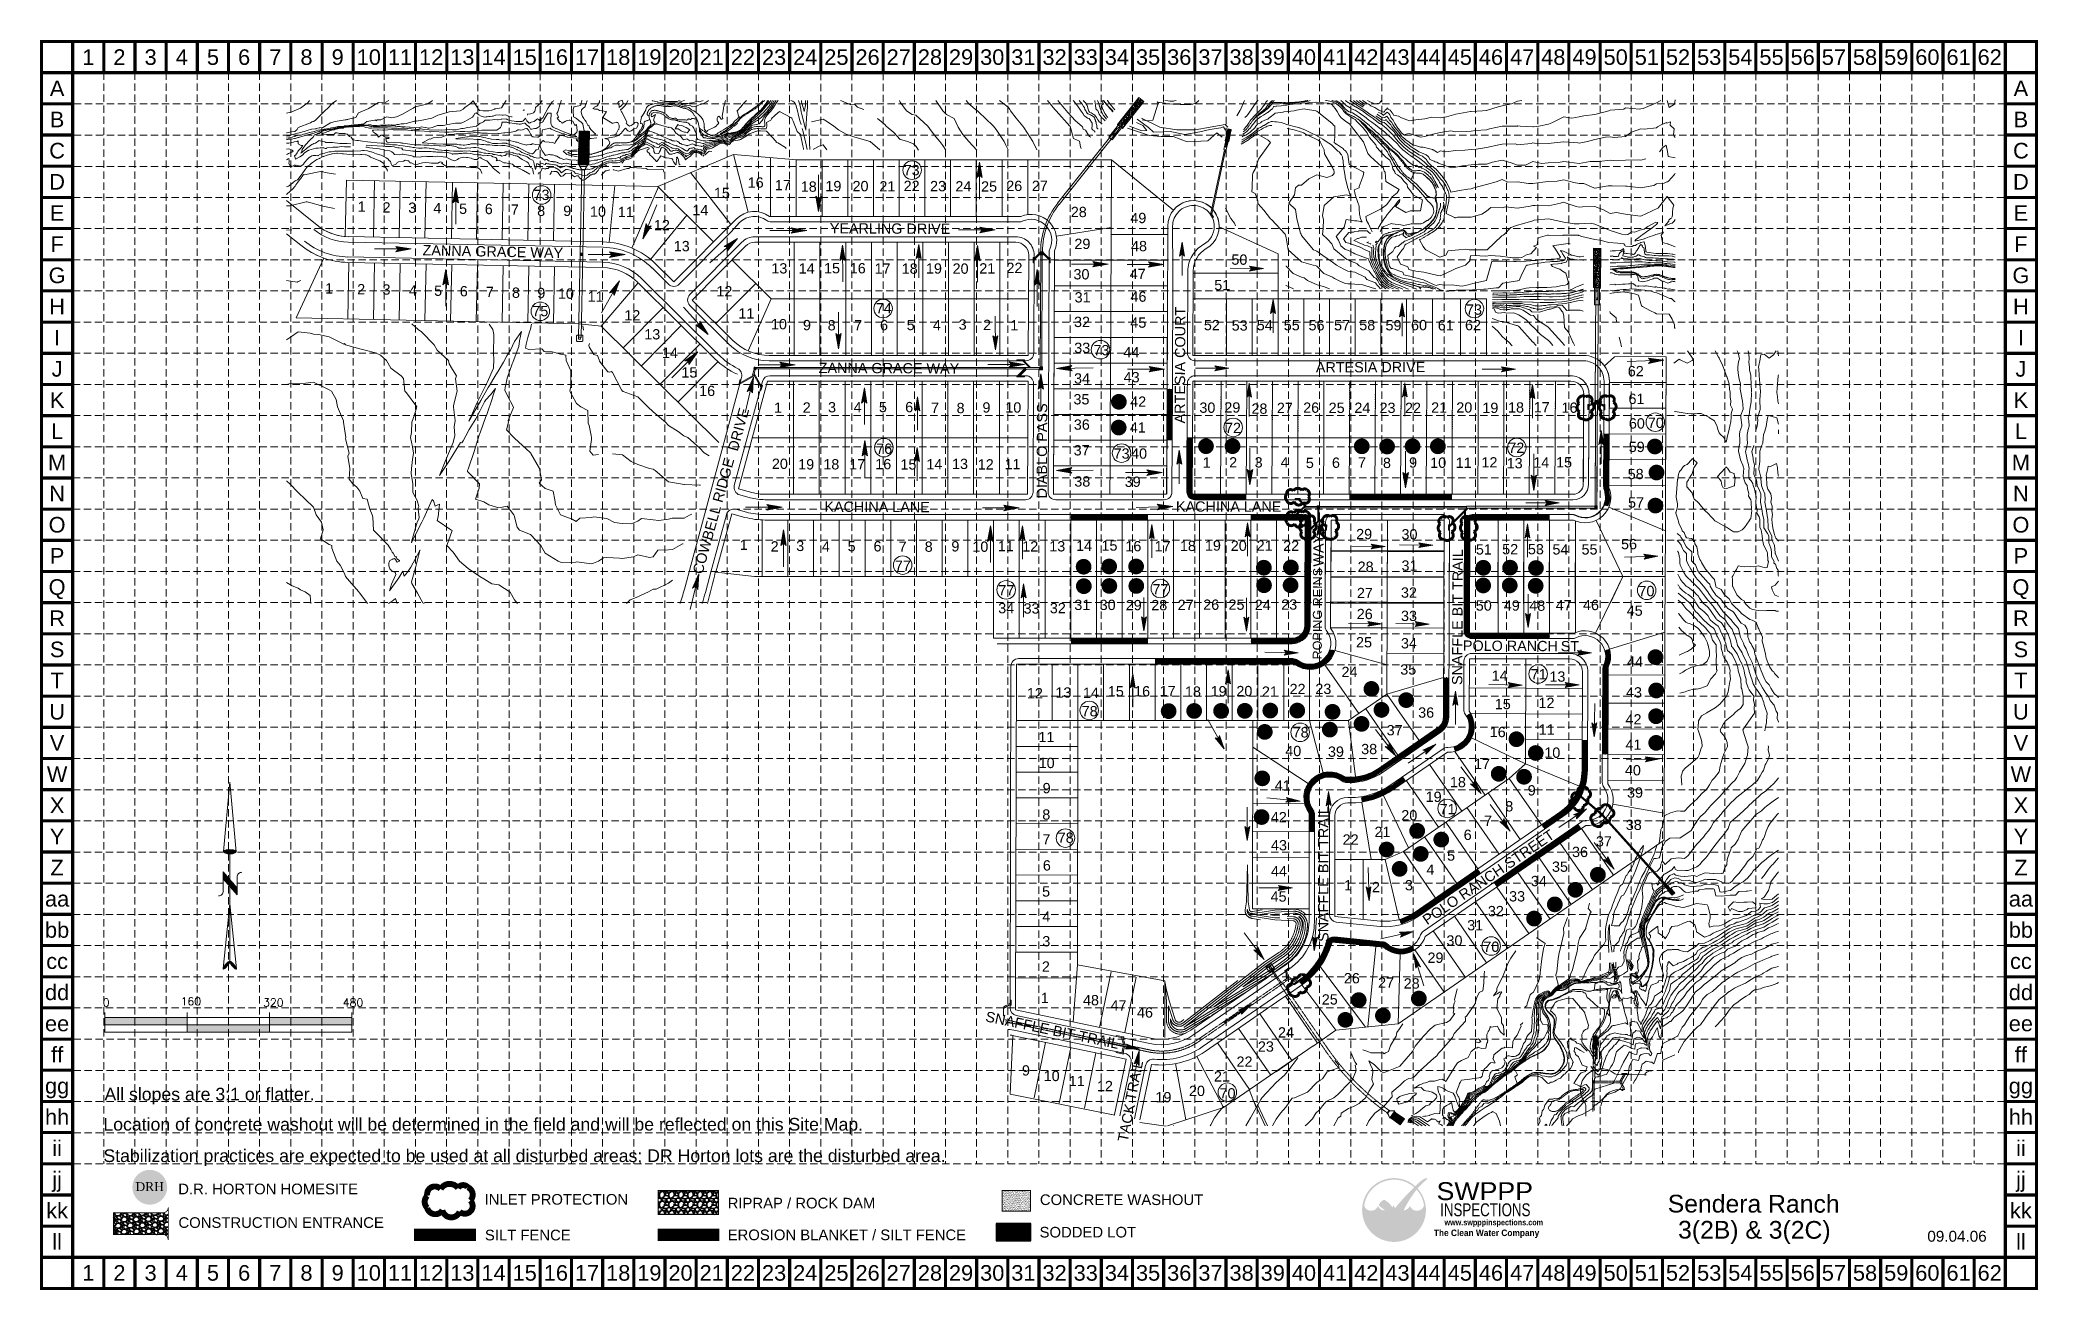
# Model space of a CAD drawing. Extents: x 33353 to 37237, y 80141 to 82571.
import ezdxf
from ezdxf.enums import TextEntityAlignment as Align

# ---------------------------------------------------------------- set-up
doc = ezdxf.new("R2010")
doc.units = 0
doc.header["$MEASUREMENT"] = 0
for name, pattern in [('ACAD_ISO02W100', [15, 12, -3]), ('CENTER', [2, 1.25, -0.25, 0.25, -0.25]), ('DOT', [0.25, 0, -0.25]), ('HIDDEN', [0.375, 0.25, -0.125])]:
    doc.linetypes.add(name, pattern=pattern)
doc.layers.get('0').update_dxf_attribs({"lineweight": 0})
for name, color, linetype, lineweight in [('10', 7, 'Continuous', 0), ('3', 7, 'Continuous', 0), ('DR HORTON LOGO', 7, 'Continuous', 0), ('EROSION BLANKET', 84, 'Continuous', 0), ('GRAD-6', 7, 'Continuous', 0), ('LAYO-10', 7, 'Continuous', 0), ('LAYO-13', 7, 'Continuous', 0), ('LAYO-14', 7, 'Continuous', 0), ('LAYO-31', 7, 'Continuous', 0), ('LAYO-32', 7, 'Continuous', 0), ('LAYO-33', 7, 'Continuous', 0), ('LAYO-34', 7, 'Continuous', 0), ('LAYO-38', 7, 'Continuous', 0), ('LAYO-39', 7, 'Continuous', 0), ('LAYO-48', 7, 'Continuous', 0), ('LAYO-49', 7, 'Continuous', 0), ('LAYO-50', 7, 'Continuous', 0), ('LAYO-55', 7, 'Continuous', 0), ('LAYOSHD-27', 7, 'Continuous', 0), ('STRM-33', 7, 'Continuous', 0), ('STRM-34', 7, 'Continuous', 0), ('STRM-42', 7, 'Continuous', 0), ('STRM-43', 7, 'Continuous', 0), ('STRM-44', 7, 'Continuous', 0), ('TOPOSHD-27', 7, 'Continuous', 0), ('TOPOSHD-33', 7, 'Continuous', 0), ('TOPOSHD-34', 7, 'Continuous', 0), ('TOPOSHD-43', 7, 'Continuous', 0), ('TOPOSHD-5', 7, 'Continuous', 0), ('TOPOSHD-6', 7, 'Continuous', 0)]:
    doc.layers.add(name, color=color, linetype=linetype, lineweight=lineweight)
for name, color, linetype in [('BASE', 7, 'Continuous'), ('GRID', 254, 'HIDDEN'), ('LEGEND', 7, 'Continuous'), ('LOGO', 7, 'Continuous'), ('NARROW', 7, 'Continuous')]:
    doc.layers.add(name, color=color, linetype=linetype)
doc.styles.add('DRHorton', font='dutcheb.ttf')
doc.styles.add('L120', font='simplex.shx', dxfattribs={"height": 4.8})
doc.styles.add("L200'", font='ARIAL.TTF', dxfattribs={"height": 0.001969})
doc.styles.add('LOGO', font='', dxfattribs={"height": 25})
doc.styles.add('LOGO1', font='Rockeb.TTF', dxfattribs={"height": 25})
doc.styles.get("Standard").update_dxf_attribs({"font": 'ARIAL.TTF'})
doc.styles.get('LOGO').set_extended_font_data('Rockwell', bold=True)

msp = doc.modelspace()

# ---------------------------------------------------------------- texts
at = {"color": 7, "style": 'L120'}
for s, height, p in [('0', 15.4, (33474.8, 80692.5)), ('160', 15.36, (33626.4, 80694.8)), ('320', 15.36, (33786.6, 80692.5)), ('480', 15.36, (33941.5, 80692.5))]:
    msp.add_text(s, height=height, dxfattribs=at).set_placement(p)
at = {"layer": '10', "color": 7, "linetype": 'Continuous', "lineweight": 0}
for s, height, rotation, p in [('ROPING REINS', 17.5, 89.7465, (35836.1, 81456.2)), ('TRAIL', 20, 78.6586, (35479.9, 80548.4)), ('TACK', 20, 78.6586, (35464.6, 80466.6))]:
    msp.add_text(s, height=height, rotation=rotation, dxfattribs=at).set_placement(p, align=Align.MIDDLE)
at = {"layer": 'BASE'}
for s, p in [('1', (33446.6, 82538)), ('2', (33507.2, 82538)), ('3', (33567.8, 82538)), ('4', (33628.4, 82538)), ('5', (33689, 82538)), ('6', (33749.6, 82538)), ('7', (33810.2, 82538)), ('8', (33870.8, 82538)), ('9', (33931.4, 82538)), ('10', (33992, 82538)), ('11', (34052.6, 82538)), ('12', (34113.2, 82538)), ('13', (34173.8, 82538)), ('14', (34234.4, 82538)), ('15', (34295, 82538)), ('16', (34355.6, 82538)), ('17', (34416.2, 82538)), ('18', (34476.8, 82538)), ('19', (34537.4, 82538)), ('20', (34598, 82538)), ('21', (34658.6, 82538)), ('22', (34719.2, 82538)), ('23', (34779.8, 82538)), ('24', (34840.4, 82538)), ('25', (34901, 82538)), ('26', (34961.6, 82538)), ('27', (35022.2, 82538)), ('28', (35082.8, 82538)), ('29', (35143.3, 82538)), ('30', (35203.9, 82538)), ('31', (35264.5, 82538)), ('32', (35325.1, 82538)), ('33', (35385.7, 82538)), ('34', (35446.3, 82538)), ('35', (35506.9, 82538)), ('36', (35567.5, 82538)), ('37', (35628.1, 82538)), ('38', (35688.7, 82538)), ('39', (35749.3, 82538)), ('40', (35809.9, 82538)), ('41', (35870.5, 82538)), ('42', (35931.1, 82538)), ('43', (35991.7, 82538)), ('44', (36052.3, 82538)), ('45', (36112.9, 82538)), ('46', (36173.5, 82538)), ('47', (36234.1, 82538)), ('48', (36294.7, 82538)), ('49', (36355.3, 82538)), ('50', (36415.9, 82538)), ('51', (36476.5, 82538)), ('52', (36537.1, 82538)), ('53', (36597.7, 82538)), ('54', (36658.3, 82538)), ('55', (36718.9, 82538)), ('56', (36779.5, 82538)), ('57', (36840.1, 82538)), ('58', (36900.7, 82538)), ('59', (36961.3, 82538)), ('60', (37021.9, 82538)), ('61', (37082.5, 82538)), ('62', (37143.1, 82538)), ('A', (33386, 82477.4)), ('A', (37203.7, 82477.4)), ('B', (33386, 82416.8)), ('B', (37203.7, 82416.8)), ('C', (33386, 82356.2)), ('C', (37203.7, 82356.2)), ('D', (33386, 82295.6)), ('D', (37203.7, 82295.6)), ('E', (33386, 82235)), ('E', (37203.7, 82235)), ('F', (33386, 82174.4)), ('F', (37203.7, 82174.4)), ('G', (33386, 82113.8)), ('G', (37203.7, 82113.8)), ('H', (33386, 82053.2)), ('H', (37203.7, 82053.2)), ('I', (33386, 81992.6)), ('I', (37203.7, 81992.6)), ('J', (33386, 81932)), ('J', (37203.7, 81932)), ('K', (33386, 81871.4)), ('K', (37203.7, 81871.4)), ('L', (33386, 81810.8)), ('L', (37203.7, 81810.8)), ('M', (33386, 81750.2)), ('M', (37203.7, 81750.2)), ('N', (33386, 81689.6)), ('N', (37203.7, 81689.6)), ('O', (33386, 81629)), ('O', (37203.7, 81629)), ('P', (33386, 81568.5)), ('P', (37203.7, 81568.5)), ('Q', (33386, 81507.9)), ('Q', (37203.7, 81507.9)), ('R', (33386, 81447.3)), ('R', (37203.7, 81447.3)), ('S', (33386, 81386.7)), ('S', (37203.7, 81386.7)), ('T', (33386, 81326.1)), ('T', (37203.7, 81326.1)), ('U', (33386, 81265.5)), ('U', (37203.7, 81265.5)), ('V', (33386, 81204.9)), ('V', (37203.7, 81204.9)), ('W', (33386, 81144.3)), ('W', (37203.7, 81144.3)), ('X', (33386, 81083.7)), ('X', (37203.7, 81083.7)), ('Y', (33386, 81023.1)), ('Y', (37203.7, 81023.1)), ('Z', (33386, 80962.5)), ('Z', (37203.7, 80962.5)), ('aa', (33386, 80901.9)), ('aa', (37203.7, 80901.9)), ('bb', (33386, 80841.3)), ('bb', (37203.7, 80841.3)), ('cc', (33386, 80780.7)), ('cc', (37203.7, 80780.7)), ('dd', (33386, 80720.1)), ('dd', (37203.7, 80720.1)), ('ee', (33386, 80659.5)), ('ee', (37203.7, 80659.5)), ('ff', (33386, 80598.9)), ('ff', (37203.7, 80598.9)), ('gg', (33386, 80538.3)), ('gg', (37203.7, 80538.3)), ('hh', (33386, 80477.7)), ('hh', (37203.7, 80477.7)), ('ii', (33386, 80417.1)), ('ii', (37203.7, 80417.1)), ('jj', (33386, 80356.5)), ('jj', (37203.7, 80356.5)), ('kk', (33386, 80295.9)), ('kk', (37203.7, 80295.9)), ('ll', (33386, 80235.3)), ('ll', (37203.7, 80235.3)), ('1', (33446.6, 80174.7)), ('2', (33507.2, 80174.7)), ('3', (33567.8, 80174.7)), ('4', (33628.4, 80174.7)), ('5', (33689, 80174.7)), ('6', (33749.6, 80174.7)), ('7', (33810.2, 80174.7)), ('8', (33870.8, 80174.7)), ('9', (33931.4, 80174.7)), ('10', (33992, 80174.7)), ('11', (34052.6, 80174.7)), ('12', (34113.2, 80174.7)), ('13', (34173.8, 80174.7)), ('14', (34234.4, 80174.7)), ('15', (34295, 80174.7)), ('16', (34355.6, 80174.7)), ('17', (34416.2, 80174.7)), ('18', (34476.8, 80174.7)), ('19', (34537.4, 80174.7)), ('20', (34598, 80174.7)), ('21', (34658.6, 80174.7)), ('22', (34719.2, 80174.7)), ('23', (34779.8, 80174.7)), ('24', (34840.4, 80174.7)), ('25', (34901, 80174.7)), ('26', (34961.6, 80174.7)), ('27', (35022.2, 80174.7)), ('28', (35082.8, 80174.7)), ('29', (35143.3, 80174.7)), ('30', (35203.9, 80174.7)), ('31', (35264.5, 80174.7)), ('32', (35325.1, 80174.7)), ('33', (35385.7, 80174.7)), ('34', (35446.3, 80174.7)), ('35', (35506.9, 80174.7)), ('36', (35567.5, 80174.7)), ('37', (35628.1, 80174.7)), ('38', (35688.7, 80174.7)), ('39', (35749.3, 80174.7)), ('40', (35809.9, 80174.7)), ('41', (35870.5, 80174.7)), ('42', (35931.1, 80174.7)), ('43', (35991.7, 80174.7)), ('44', (36052.3, 80174.7)), ('45', (36112.9, 80174.7)), ('46', (36173.5, 80174.7)), ('47', (36234.1, 80174.7)), ('48', (36294.7, 80174.7)), ('49', (36355.3, 80174.7)), ('50', (36415.9, 80174.7)), ('51', (36476.5, 80174.7)), ('52', (36537.1, 80174.7)), ('53', (36597.7, 80174.7)), ('54', (36658.3, 80174.7)), ('55', (36718.9, 80174.7)), ('56', (36779.5, 80174.7)), ('57', (36840.1, 80174.7)), ('58', (36900.7, 80174.7)), ('59', (36961.3, 80174.7)), ('60', (37021.9, 80174.7)), ('61', (37082.5, 80174.7)), ('62', (37143.1, 80174.7))]:
    msp.add_text(s, height=30.3, dxfattribs=at).set_placement(p, align=Align.MIDDLE_CENTER)
at = {"layer": 'BASE', "color": 176, "style": 'DRHorton'}
for p in [(35450, 81864.6), (35449.6, 81814.6), (35619.3, 81778.4), (35670.9, 81778.4), (35922.3, 81778.2), (35971.4, 81777.8), (36021, 81778.2), (36070.1, 81778.2), (36492.1, 81777.8), (36495.1, 81727.1), (36493, 81662.9), (35381.5, 81544.1), (35431.1, 81544.5), (35483.5, 81544.5), (35731.8, 81542.1), (35784.3, 81542.6), (36158.5, 81542.1), (36210.5, 81542.2), (36260.8, 81541.6), (35381.9, 81506.3), (35431.5, 81506.7), (35483.9, 81506.7), (35732.1, 81508.1), (35783.7, 81508.1), (36158.3, 81507.7), (36209.9, 81507.7), (36260.2, 81507.1), (36493.3, 81368.3), (35941, 81306.6), (36494.6, 81303.5), (35546.7, 81263.3), (35596.3, 81263.8), (35648.7, 81263.8), (35694.8, 81264), (35744.4, 81264.4), (35796.8, 81264.4), (35865.3, 81262.1), (35960.4, 81265.9), (36008.5, 81284.8), (36494.3, 81253.5), (35733.7, 81223), (35860, 81227.5), (35921.7, 81238.6), (36222.8, 81208.8), (36260.3, 81182), (36494.5, 81201.7), (36188.5, 81141.5), (35728.8, 81132.6), (36237.7, 81135.8), (35727.5, 81057.5), (36029.9, 81030.6), (35970.5, 80994.4), (36036.7, 80985.4), (36076.6, 81013.4), (35995.8, 80956.4), (36381.2, 80945.3), (36337.4, 80916.1), (36297.5, 80887.7), (36257.1, 80860.2), (35916.3, 80701.6), (35963.3, 80671.5), (36033.2, 80704.7), (35890.2, 80663.2)]:
    msp.add_text('DRH', height=7.85, dxfattribs=at).set_placement(p, align=Align.CENTER)
at = {"layer": 'BASE', "color": 7, "style": "L200'"}
for s, height, p in [('All slopes are 3:1 or flatter.', 24.575, (33478.1, 80509.9)), ('Location of concrete washout will be determined in the field and will be reflected on this Site Map.', 24.575, (33476, 80451.3)), ('Stabilization practices are expected to be used at all disturbed areas; DR Horton lots are the disturbed area.', 24.5752, (33476, 80390.2))]:
    msp.add_text(s, height=height, dxfattribs=at).set_placement(p)
at = {"layer": 'BASE'}
msp.add_text('09.04.06', height=21.21, dxfattribs=at).set_placement((37079.5, 80235.3), align=Align.CENTER)
at = {"layer": 'LAYO-10', "color": 7, "linetype": 'Continuous', "lineweight": 0}
for s, height, rotation, p in [('YEARLING DRIVE', 20, 359.7465, (35005.3, 82204.8)), ('ZANNA GRACE WAY', 20, 358.8429, (34233.1, 82160.1)), ('ARTESIA COURT', 20, 89.7465, (35569, 81939.3)), ('ZANNA GRACE WAY', 20, 359.7465, (35003.2, 81933.4)), ('ARTESIA DRIVE', 20, 0.2067, (35939.4, 81935.4)), ('DIABLO PASS', 20, 89.7465, (35300.5, 81772.6)), ('KACHINA LANE', 20, 359.7465, (34980.1, 81663.8)), ('KACHINA LANE', 20, 359.9254, (35663.6, 81664.4)), ('WAY', 20, 89.7465, (35838.1, 81579.4)), ('SNAFFLE BIT TRAIL', 20, 89.7465, (36108.3, 81449.4)), ('POLO RANCH', 20, 359.6957, (36211.3, 81393.6)), ('ST.', 20, 359.6957, (36330.9, 81392.9)), ('SNAFFLE BIT TRAIL', 20, 90.0483, (35847.4, 80950)), ('POLO RANCH STREET', 20, 34.4262, (36168.5, 80944)), ('SNAFFLE BIT TRAIL', 20, 348.2024, (35320.7, 80646.7)), ('Sendera Ranch', 34.42, 359.9254, (36684.2, 80309.8)), ('3(2B) & 3(2C)', 34.42, 359.9254, (36685.5, 80254.2))]:
    msp.add_text(s, height=height, rotation=rotation, dxfattribs=at).set_placement(p, align=Align.MIDDLE)
for s, p in [('DRIVE', (34720.3, 81811.7)), ('COWBELL RIDGE', (34671.6, 81643.7))]:
    msp.add_text(s, height=20, rotation=74.4614, dxfattribs=at).set_placement(p, align=Align.CENTER)
at = {"layer": 'LAYO-13', "color": 7, "linetype": 'Continuous', "lineweight": 0, "ltscale": 50000}
for s, p in [('73', (35047.2, 82318.4)), ('73', (34327.7, 82270.2)), ('15', (34678.4, 82273.8)), ('16', (34744.1, 82294.2)), ('17', (34796.9, 82289.2)), ('18', (34847.3, 82286.3)), ('19', (34895.1, 82287.3)), ('20', (34947.9, 82287.3)), ('21', (35000.1, 82287)), ('22', (35047.2, 82287.7)), ('23', (35098.6, 82287.3)), ('24', (35147.8, 82287)), ('25', (35197.8, 82286.6)), ('26', (35246.7, 82287.7)), ('27', (35296.5, 82287.9)), ('1', (33978.2, 82247.5)), ('2', (34026.4, 82246)), ('3', (34076.4, 82245.3)), ('4', (34125.3, 82244.6)), ('5', (34175.2, 82243.1)), ('6', (34225.2, 82242.8)), ('7', (34275.9, 82241.7)), ('8', (34327, 82239.2)), ('9', (34377.7, 82239.2)), ('10', (34437.4, 82237.7)), ('11', (34491.7, 82237)), ('14', (34636.5, 82240.7)), ('28', (35372.2, 82237)), ('49', (35487.9, 82225.3)), ('12', (34561.7, 82211.6)), ('13', (34600.3, 82170.7)), ('29', (35379.2, 82175)), ('48', (35489.3, 82170.7)), ('50', (35684.4, 82144.4)), ('13', (34790.1, 82127.4)), ('14', (34843.3, 82127.2)), ('15', (34892.5, 82127.6)), ('16', (34942.5, 82127.6)), ('17', (34990.7, 82126.9)), ('18', (35043.5, 82126.9)), ('19', (35090.6, 82127.2)), ('20', (35142.4, 82126.9)), ('21', (35194.2, 82127.5)), ('22', (35247.1, 82128.4)), ('30', (35377.4, 82115.9)), ('47', (35486.7, 82116.6)), ('1', (33914.8, 82088.5)), ('2', (33977.1, 82087)), ('3', (34026.4, 82086.3)), ('4', (34077.8, 82084.5)), ('5', (34126.7, 82083.8)), ('6', (34176.6, 82083)), ('7', (34227.3, 82081.6)), ('8', (34278, 82080.1)), ('9', (34327.3, 82079.4)), ('10', (34375.1, 82078.3)), ('11', (34432.8, 82072.6)), ('12', (34683.2, 82083)), ('31', (35379.6, 82071.1)), ('46', (35488.2, 82072.5)), ('51', (35651.1, 82094.8)), ('75', (34325.3, 82044.2)), ('12', (34504.2, 82036.2)), ('11', (34726, 82039.9)), ('74', (34993.2, 82049.9)), ('73', (36140.4, 82047.2)), ('13', (34543, 81999.2)), ('10', (34789.3, 82018.9)), ('9', (34843.7, 82017.1)), ('8', (34891.8, 82016.8)), ('7', (34943.2, 82016.8)), ('6', (34993.6, 82017.1)), ('5', (35045.4, 82017.1)), ('4', (35096.4, 82017.1)), ('3', (35146.4, 82018.2)), ('2', (35193.8, 82017.5)), ('1', (35246.7, 82016.8)), ('32', (35378.5, 82023.3)), ('45', (35487.9, 82021.8)), ('52', (35630.9, 82017.1)), ('53', (35684.9, 82016.4)), ('54', (35733.7, 82016.8)), ('55', (35786.2, 82016.8)), ('56', (35834.4, 82016.8)), ('57', (35884, 82016.8)), ('58', (35932.9, 82017.1)), ('59', (35984, 82016.8)), ('60', (36033.6, 82017.1)), ('61', (36085.7, 82016.8)), ('62', (36138.6, 82017.1)), ('14', (34577.4, 81963)), ('33', (35378.9, 81972.9)), ('15', (34615.1, 81924.9)), ('34', (35378.5, 81913.4)), ('16', (34649.7, 81889.3)), ('35', (35377.4, 81872.9)), ('1', (34787.5, 81856.6)), ('2', (34843.3, 81857)), ('3', (34892.5, 81857.4)), ('4', (34942.2, 81857.4)), ('5', (34991.4, 81857.7)), ('6', (35042.5, 81857.7)), ('7', (35092.8, 81856.3)), ('8', (35142.4, 81855.9)), ('9', (35192.7, 81857)), ('10', (35244.9, 81857)), ('30', (35622.2, 81856.6)), ('29', (35670.7, 81857)), ('28', (35723.4, 81854.7)), ('27', (35772.8, 81856.3)), ('26', (35823.9, 81856.6)), ('25', (35873.5, 81856.3)), ('24', (35923.5, 81856.6)), ('23', (35972.4, 81856.3)), ('22', (36022, 81856.3)), ('21', (36072.7, 81857)), ('20', (36121.6, 81857)), ('19', (36172.3, 81856.3)), ('18', (36222.2, 81857)), ('17', (36272.2, 81857.4)), ('16', (36326.2, 81856.6)), ('36', (35378.1, 81823.7)), ('76', (34993.9, 81776.8)), ('37', (35377.8, 81773.7)), ('20', (34791.1, 81747.5)), ('19', (34842.2, 81746.5)), ('18', (34891.1, 81746.5)), ('17', (34941.4, 81746.5)), ('16', (34992.1, 81746.9)), ('15', (35041, 81746.2)), ('14', (35091.3, 81746.5)), ('13', (35141.3, 81747.3)), ('12', (35191.3, 81746.5)), ('11', (35243.4, 81746.9)), ('38', (35379, 81713.2)), ('1', (34720.9, 81590)), ('2', (34781, 81587.1)), ('3', (34830.6, 81587.9)), ('4', (34880.6, 81586.8)), ('5', (34930.6, 81587.1)), ('6', (34980.9, 81587.1)), ('7', (35029.8, 81586.4)), ('8', (35080.5, 81586.4)), ('9', (35132.3, 81587.1)), ('10', (35180.8, 81586.4)), ('11', (35230.4, 81587.5)), ('12', (35277.8, 81587.1)), ('13', (35330.3, 81587.1))]:
    msp.add_text(s, height=20, dxfattribs=at).set_placement(p, align=Align.MIDDLE)
at = {"layer": 'LAYO-13', "color": 7, "linetype": 'Continuous', "lineweight": 0}
for s, p in [('42', (35487.6, 81878.3)), ('41', (35487, 81828.1)), ('72', (35672, 81827.2)), ('70', (36493.9, 81837.2)), ('73', (35455.4, 81777.4)), ('40', (35489.4, 81777.4)), ('72', (36222.8, 81788.7)), ('59', (36456.8, 81790.3)), ('1', (35620.8, 81760)), ('2', (35672.2, 81760.3)), ('3', (35721.8, 81760.3)), ('4', (35772.2, 81760.3)), ('5', (35821.4, 81759.2)), ('6', (35872.1, 81759.6)), ('7', (35922.8, 81760)), ('8', (35971.3, 81759.2)), ('9', (36022, 81760)), ('10', (36070.9, 81759.6)), ('11', (36120.5, 81759.6)), ('12', (36170.5, 81760.3)), ('13', (36219.6, 81758.6)), ('14', (36271.2, 81760)), ('15', (36315.6, 81760.4)), ('58', (36454.8, 81737.6)), ('39', (35476.9, 81722.6)), ('57', (36455.5, 81682.2)), ('29', (35926.9, 81620.9)), ('30', (36015.1, 81620.4)), ('14', (35382.6, 81598.2)), ('15', (35431.9, 81598.6)), ('16', (35478.3, 81597.4)), ('17', (35535.1, 81597.1)), ('18', (35584.3, 81597.9)), ('19', (35632.9, 81598.6)), ('20', (35683.2, 81598.2)), ('21', (35733.5, 81598.6)), ('22', (35785, 81598.2)), ('51', (36159.7, 81591.1)), ('52', (36210.8, 81591.5)), ('53', (36260.8, 81591.5)), ('54', (36308.6, 81591.1)), ('55', (36365.1, 81591.1)), ('56', (36441.9, 81601.4)), ('28', (35929.8, 81557.4)), ('31', (36015.1, 81559.6)), ('77', (35530.9, 81513.5)), ('27', (35928.4, 81506.3)), ('32', (36014, 81507.1)), ('70', (36475.8, 81510.1)), ('31', (35379, 81483.2)), ('30', (35428.3, 81483.2)), ('29', (35479, 81482.8)), ('28', (35528.6, 81482.8)), ('27', (35580, 81483.2)), ('26', (35629.6, 81483.6)), ('25', (35678.8, 81483.6)), ('24', (35729.9, 81483.2)), ('23', (35781.3, 81483.9)), ('26', (35928.1, 81465.5)), ('33', (36014.2, 81461.9)), ('50', (36159.5, 81482)), ('49', (36213.9, 81482)), ('48', (36263.5, 81481.7)), ('47', (36314.9, 81482.4)), ('46', (36367.9, 81483)), ('45', (36452.9, 81472)), ('25', (35926.7, 81410.6)), ('34', (36014, 81408.6)), ('24', (35898.5, 81352.8)), ('35', (36012.7, 81357.7)), ('14', (36190.3, 81345.6)), ('71', (36266.3, 81348.4)), ('13', (36302.7, 81343.9)), ('44', (36453.7, 81373)), ('14', (35395.8, 81312.3)), ('15', (35444.2, 81315.3)), ('16', (35495.3, 81315.3)), ('17', (35544.9, 81315.7)), ('18', (35594.1, 81314.6)), ('19', (35644.1, 81315.3)), ('20', (35694.1, 81315.7)), ('21', (35743.7, 81314.6)), ('22', (35797.5, 81319.7)), ('23', (35847.6, 81320)), ('43', (36451.5, 81313.2)), ('78', (35393.3, 81276.6)), ('36', (36047.5, 81273.9)), ('15', (36196.5, 81290.5)), ('12', (36281.4, 81292.8)), ('42', (36450.5, 81260.7)), ('78', (35803.4, 81235.5)), ('37', (35986.2, 81239.6)), ('16', (36186.6, 81236.1)), ('11', (36281.7, 81241)), ('40', (35789.1, 81199.2)), ('39', (35872.1, 81197.9)), ('38', (35936.7, 81203)), ('10', (36292.7, 81196)), ('41', (36450.5, 81211.5)), ('17', (36156.2, 81174.1)), ('40', (36449.4, 81161.8)), ('41', (35768.7, 81132.1)), ('19', (36062, 81110.2)), ('18', (36109.2, 81138.7)), ('9', (36252.7, 81122.7)), ('39', (36453.5, 81118.4)), ('42', (35761.1, 81070.6)), ('20', (36014.7, 81074.2)), ('71', (36089.2, 81086.2)), ('8', (36209, 81091.7)), ('22', (35900.7, 81027.1)), ('21', (35962.6, 81042)), ('6', (36128.2, 81036.3)), ('7', (36167.7, 81063.4)), ('38', (36451.1, 81055.7)), ('43', (35761.3, 81016)), ('5', (36095.9, 80996)), ('36', (36346.6, 81003)), ('37', (36393, 81023.6)), ('44', (35761.3, 80965.6)), ('4', (36055.7, 80968.5)), ('35', (36307.6, 80974.3)), ('45', (35760.6, 80916.3)), ('1', (35895.7, 80938.2)), ('2', (35949.8, 80934.7)), ('3', (36014, 80938.3)), ('33', (36224.3, 80916.7)), ('34', (36266.7, 80946.4)), ('32', (36183, 80888)), ('31', (36142.8, 80860.5)), ('29', (36065.6, 80797.4)), ('30', (36102.5, 80830.8)), ('70', (36174.2, 80818.7)), ('26', (35903, 80757.5)), ('25', (35860.1, 80716.3)), ('27', (35969.6, 80749)), ('28', (36019.4, 80747.4))]:
    msp.add_text(s, height=20, dxfattribs=at).set_placement(p, align=Align.TOP_CENTER)
at = {"layer": 'LAYO-14', "color": 7, "linetype": 'Continuous', "lineweight": 0}
for s, p in [('73', (35416.3, 81978.4)), ('44', (35474.6, 81974.4)), ('43', (35474.9, 81925.8)), ('62', (36455, 81937.6)), ('61', (36456.4, 81883.8)), ('60', (36457.1, 81836))]:
    msp.add_text(s, height=20, dxfattribs=at).set_placement(p, align=Align.TOP_CENTER)
at = {"layer": 'LAYO-55', "color": 7, "linetype": 'Continuous', "lineweight": 0}
for s, p in [('77', (35030.2, 81559.2)), ('77', (35231.4, 81511.6)), ('34', (35231.1, 81477)), ('33', (35280.4, 81476.3)), ('32', (35331.4, 81477)), ('12', (35286.9, 81311.5)), ('13', (35342.3, 81312.9)), ('11', (35309.3, 81226.4)), ('10', (35309.7, 81176)), ('9', (35309.7, 81127.1)), ('8', (35309, 81075.7)), ('7', (35309.3, 81027.5)), ('78', (35346.8, 81030.7)), ('6', (35310.1, 80976.8)), ('5', (35308.6, 80926.1)), ('4', (35309, 80877.2)), ('3', (35309, 80829.4)), ('2', (35308.2, 80780.1)), ('1', (35306.1, 80719.2)), ('48', (35395.9, 80714.9)), ('47', (35449.5, 80704.7)), ('46', (35500.9, 80691)), ('24', (35775, 80652.2)), ('23', (35735.9, 80624.7)), ('9', (35269.5, 80578.3)), ('10', (35319.5, 80567.5)), ('21', (35650.4, 80566.7)), ('22', (35694.3, 80595.3)), ('11', (35368.4, 80557.7)), ('12', (35423, 80547.9)), ('19', (35536.7, 80526.2)), ('20', (35601.9, 80538.5)), ('70', (35661.4, 80533.7))]:
    msp.add_text(s, height=20, dxfattribs=at).set_placement(p, align=Align.TOP_CENTER)
at = {"layer": 'LEGEND', "style": "L200'"}
for s, height, p in [('D.R. HORTON HOMESITE', 20.663, (33621.5, 80327.5)), ('INLET PROTECTION', 20.663, (34217, 80307.3)), ('RIPRAP / ROCK DAM', 20.663, (34689.6, 80300)), ('CONCRETE WASHOUT', 20.663, (35296.6, 80306.6)), ('CONSTRUCTION ENTRANCE', 20.663, (33621.9, 80262.2)), ('SILT FENCE', 20.66, (34217.7, 80237.9)), ('EROSION BLANKET / SILT FENCE', 20.663, (34689.6, 80238.3)), ('SODDED LOT', 20.66, (35296, 80243.5))]:
    msp.add_text(s, height=height, dxfattribs=at).set_placement(p)

# ---------------------------------------------------------------- blocks, each defined once
blk = doc.blocks.new('A$C2CE27EB8')
at = {"layer": 'LOGO'}
h = blk.add_hatch(color=170, dxfattribs=at)
h.paths.add_polyline_path([(95.2, 59.8), (94.1, 61), (93.2, 62), (92.5, 62.9), (91.7, 64.1), (90.9, 65.6), (90.2, 66.9), (89.7, 67.9), (89.2, 68.9), (88.7, 70), (88.3, 71), (87.6, 72.6), (86.9, 74.4), (86.3, 75.8), (86, 76.7), (85.7, 77.6), (85.3, 78.5), (85, 79.4), (84.6, 80.3), (84.3, 81.3), (83.9, 82.3), (83.4, 83.3), (83, 84.3), (82.5, 85.3), (82, 86.4), (81.5, 87.4), (80.9, 88.5), (80.3, 89.5), (79.7, 90.5), (79.1, 91.6), (78.5, 92.6), (77.8, 93.5), (77.2, 94.5), (76.6, 95.4), (75.9, 96.2), (75.3, 97.1), (74.7, 97.8), (74, 98.6), (73.4, 99.3), (72.8, 100), (72.2, 100.6), (70.5, 100.6), (68.5, 100.8), (66.9, 101.1), (65.8, 101.3), (64.7, 101.6), (63.6, 102), (62.1, 102.6), (60.1, 103.7), (58.3, 104.9), (56.6, 106.2), (55.2, 107.6), (54, 109), (52.9, 110.3), (52.1, 111.5), (51.4, 112.5), (51, 112.9), (50.7, 113.4), (50.4, 113.7), (50.2, 114), (50, 114.2), (49.8, 114.4), (49.7, 114.4), (49.5, 114.4), (49.4, 114.3), (49.3, 114.2), (49.2, 114), (49.1, 113.7), (49, 113.4), (48.8, 112.6), (48.4, 111.4), (47.8, 110.2), (47.3, 109.2), (46.6, 108.1), (45.7, 107.1), (44.8, 106.1), (43.7, 105.1), (42.5, 104.1), (41.2, 103.3), (39.8, 102.5), (38.4, 101.8), (36.9, 101.2), (35.3, 100.8), (33.7, 100.4), (31.8, 100.1), (29.8, 100), (27.8, 99.9), (25.7, 99.9), (23.8, 100.1), (22, 100.4), (20.3, 100.8), (18.7, 101.4), (17.1, 102.1), (15.5, 103.1), (13.9, 104.2), (12.3, 105.4), (11.2, 106.5), (10.5, 107.3), (9.8, 108.2), (9.1, 109.1), (8.4, 110.2), (7.8, 111.4), (7.1, 112.8), (6.5, 114.4), (5.9, 116.3, -0.595729), (166.6, 175.1), (167.9, 176.4), (169, 177.5), (170, 178.6, 37.93689), (177.7, 171), (177.3, 170.5), (176.4, 169.4), (175.5, 168.3), (174.6, 167.2, -0.146449), (198.4, 116.7), (198, 115.7), (197.6, 114.8), (197.3, 114), (197, 113.2), (196.5, 111.9), (196, 110.7), (195.4, 109.5), (194.7, 108.5), (193.9, 107.5), (193.1, 106.6), (192.2, 105.7), (191.2, 104.9), (190.1, 104.1), (189, 103.3), (187.8, 102.7), (186.6, 102.1), (185.4, 101.5), (184.1, 101.1), (182.7, 100.7), (181.4, 100.4), (179.9, 100.1), (178.5, 99.9), (177, 99.8), (175.5, 99.8), (174, 99.8), (172.5, 99.9), (170.8, 100.2), (169.2, 100.5), (167.5, 100.9), (165.9, 101.5), (164.4, 102.2), (162.9, 103), (161.5, 103.9), (160.2, 105), (158.9, 106.2), (157.7, 107.4), (156.5, 108.8), (155.6, 110.1), (154.8, 111.2), (154.3, 112.1), (154, 112.6), (153.7, 113.1), (153.5, 113.5), (153.3, 113.8), (153.1, 114), (152.9, 114.1), (152.8, 114.1), (152.6, 114.1), (152.4, 114), (152.2, 113.8), (152.1, 113.6), (151.9, 113.3), (151.7, 113), (151.5, 112.7), (151.1, 111.9), (150.4, 110.8), (149.5, 109.6), (148.5, 108.5), (147.6, 107.6), (146.7, 106.7), (145.6, 105.9), (144.4, 105), (143.2, 104.2), (141.8, 103.4), (140.2, 102.5), (138.5, 101.7), (136.9, 101.2), (135.6, 100.9), (134.2, 100.6), (132.6, 100.3), (132.3, 99.4), (131.9, 98.4), (131.4, 97.3), (130.9, 96), (130.4, 94.6), (129.8, 93.1), (129.2, 91.6), (128.6, 89.9), (128, 88.2), (127.3, 86.5), (126.7, 84.8), (126.1, 83.1), (125.4, 81.4), (124.8, 79.7), (124.2, 78.1), (123.7, 76.6), (123.1, 75.1), (122.6, 73.7), (122.2, 72.5), (121.7, 71.3), (121.3, 70.3), (120.8, 68.8), (120, 67.2), (119.3, 65.7), (118.5, 64.4), (117.6, 63.3), (116.7, 62.2), (115.8, 61.2), (114.8, 60.3), (113.9, 59.5), (112.9, 58.7), (111.8, 58.1), (110.8, 57.5), (109.7, 57), (108.4, 56.5), (106.8, 56.1), (105.4, 55.9), (104.1, 55.9), (102.8, 56.1), (101.5, 56.4), (100, 56.9), (98.8, 57.4), (97.5, 58.1), (96.3, 58.8)])
h.paths.add_polyline_path([(103.2, 111.3), (101.2, 114.7), (100, 117.1), (99.4, 115.4), (97.5, 112.3), (96, 110.6), (96.2, 110.3), (96.5, 109.8), (96.7, 109.3), (97, 108.9), (97.3, 108.5), (97.5, 108.2), (97.7, 107.9), (97.9, 107.6), (98.2, 107.4), (98.4, 107.2), (98.6, 107.1), (98.8, 106.9), (99, 106.8), (99.2, 106.6), (99.4, 106.5), (99.6, 106.4), (99.8, 106.3), (100, 106.3), (100.2, 106.2), (100.5, 106.1), (100.7, 106.1), (100.9, 106), (101.1, 106), (101.3, 106), (101.5, 106), (101.8, 106), (102, 106), (102.2, 106), (102.4, 106), (102.6, 106), (102.8, 106.1), (102.9, 106.1), (103.1, 106.2), (103.3, 106.2), (103.5, 106.3), (103.7, 106.4), (103.9, 106.5), (104.1, 106.6), (104.2, 106.7), (104.4, 106.9), (104.6, 107), (104.8, 107.2), (105, 107.3), (105.2, 107.5), (105.4, 107.7), (105.6, 107.9), (105.9, 108.1), (106, 108.3), (104.6, 109.5)], flags=17)
blk.add_hatch(color=240, dxfattribs=at).paths.add_polyline_path([(187.7, 194.5), (189.8, 196.1), (191.5, 197.4), (193, 198.5), (194.3, 199.4), (195.4, 200.1), (196.2, 200.7), (197, 201.1), (197.6, 201.5), (198.2, 201.8), (198.7, 202.1), (199.2, 202.3), (199.7, 202.5), (200.1, 202.7), (200.4, 202.9), (200.8, 203), (201.1, 203.2), (201.5, 203.3), (201.8, 203.4), (202.1, 203.6), (202.5, 203.7), (202.8, 203.8), (203.1, 203.9), (203.4, 204.1), (203.7, 204.2), (203.9, 204.2), (204.2, 204.3), (204.4, 204.4), (204.7, 204.4), (204.9, 204.5), (205.1, 204.5), (205.3, 204.6), (205.5, 204.6), (205.7, 204.6), (205.9, 204.6), (206, 204.7), (206.2, 204.7), (206.4, 204.7), (206.6, 204.7), (206.7, 204.6), (206.9, 204.6), (207, 204.6), (207.1, 204.6), (207.2, 204.5), (207.4, 204.5), (207.5, 204.5), (207.6, 204.4), (207.6, 204.4), (207.7, 204.3), (207.8, 204.3), (207.9, 204.2), (207.9, 204.1), (208, 204.1), (208, 204), (208, 203.9), (208.1, 203.8), (208.1, 203.7), (208.1, 203.5), (208.1, 203.4), (208.1, 203.3), (208.1, 203.1), (208.1, 203), (208.1, 202.9), (208.1, 202.7), (208.1, 202.6), (208, 202.4), (208, 202.3), (207.9, 202.1), (207.8, 202), (207.7, 201.8), (207.6, 201.6), (207.5, 201.4), (207.4, 201.2), (207.2, 201), (207.1, 200.8), (206.9, 200.5), (206.7, 200.2), (206.5, 200), (206.3, 199.7), (206.1, 199.4), (205.8, 199.1), (205.5, 198.8), (205.2, 198.4), (204.9, 198.1), (204.5, 197.7), (204, 197.2), (203.4, 196.7), (202.8, 196.2), (202.1, 195.5), (201.2, 194.8), (200.3, 194), (199.3, 193.2), (198.3, 192.3), (197.2, 191.3), (196.1, 190.4), (195, 189.4), (194, 188.5), (192.9, 187.5), (192, 186.6), (191, 185.7), (190.1, 184.7), (189.1, 183.8), (188.2, 182.9), (187.3, 181.9), (186.4, 181), (185.5, 180), (184.6, 179), (183.7, 177.9), (182.7, 176.9), (181.8, 175.8), (180.9, 174.7), (180, 173.7), (179, 172.6), (178.2, 171.6), (177.3, 170.5), (176.4, 169.4), (175.5, 168.3), (174.6, 167.2), (173.7, 166), (172.7, 164.8), (171.7, 163.5), (170.6, 162.1), (169.6, 160.7), (168.5, 159.2), (167.3, 157.7), (166.2, 156.1), (165.1, 154.6), (164, 153), (162.9, 151.5), (161.8, 150), (160.8, 148.5), (159.7, 147), (158.7, 145.5), (157.7, 144), (156.7, 142.5), (155.7, 140.9), (154.7, 139.4), (153.6, 137.8), (152.6, 136.1), (151.5, 134.5), (150.5, 132.8), (149.5, 131.2), (148.5, 129.6), (147.5, 128), (146.6, 126.4), (145.7, 125), (144.9, 123.5), (144.1, 122.2), (143.4, 120.8), (142.6, 119.5), (141.9, 118.1), (141.1, 116.8), (140.4, 115.4), (139.6, 114), (138.9, 112.6), (138.1, 111.2), (137.4, 109.9), (136.7, 108.5), (136, 107.3), (135.4, 106.1), (134.9, 105.1), (134.4, 104.2), (134, 103.4), (133.6, 102.6), (133.3, 101.9), (133, 101.1), (132.6, 100.3), (132.3, 99.4), (131.9, 98.4), (131.4, 97.3), (130.9, 96), (130.4, 94.6), (129.8, 93.1), (129.2, 91.6), (128.6, 89.9), (128, 88.2), (127.3, 86.5), (126.7, 84.8), (126.1, 83.1), (125.4, 81.4), (124.8, 79.7), (124.2, 78.1), (123.7, 76.6), (123.1, 75.1), (122.6, 73.7), (122.2, 72.5), (121.7, 71.3), (121.3, 70.3), (121, 69.3), (120.6, 68.4), (120.2, 67.6), (119.9, 66.8), (119.5, 66.1), (119.1, 65.4), (118.7, 64.8), (118.3, 64.1), (117.8, 63.5), (117.4, 63), (116.9, 62.4), (116.5, 61.9), (116, 61.4), (115.5, 61), (115.1, 60.5), (114.6, 60.1), (114.1, 59.7), (113.6, 59.3), (113.1, 58.9), (112.6, 58.6), (112.1, 58.2), (111.6, 57.9), (111, 57.7), (110.5, 57.4), (110, 57.1), (109.4, 56.9), (108.9, 56.7), (108.3, 56.6), (107.8, 56.4), (107.3, 56.3), (106.8, 56.1), (106.3, 56), (105.9, 56), (105.4, 55.9), (104.9, 55.9), (104.5, 55.9), (104.1, 55.9), (103.6, 56), (103.2, 56), (102.7, 56.1), (102.3, 56.2), (101.9, 56.3), (101.4, 56.5), (101, 56.6), (100.6, 56.7), (100.1, 56.9), (99.7, 57.1), (99.3, 57.2), (98.8, 57.4), (98.4, 57.6), (98, 57.8), (97.5, 58.1), (97.1, 58.3), (96.7, 58.6), (96.3, 58.9), (95.9, 59.2), (95.6, 59.5), (95.2, 59.9), (94.8, 60.2), (94.5, 60.6), (94.1, 61), (93.8, 61.4), (93.4, 61.8), (93, 62.2), (92.7, 62.7), (92.3, 63.2), (91.9, 63.8), (91.5, 64.5), (91.1, 65.2), (90.6, 66), (90.2, 66.9), (89.7, 67.9), (89.2, 68.9), (88.7, 70), (88.3, 71), (87.8, 72), (87.4, 73), (87, 74), (86.7, 74.9), (86.3, 75.8), (86, 76.7), (85.7, 77.6), (85.3, 78.5), (85, 79.4), (84.6, 80.3), (84.3, 81.3), (83.9, 82.3), (83.4, 83.3), (83, 84.3), (82.5, 85.3), (82, 86.4), (81.5, 87.4), (80.9, 88.5), (80.3, 89.5), (79.7, 90.5), (79.1, 91.6), (78.5, 92.6), (77.8, 93.5), (77.2, 94.5), (76.6, 95.4), (75.9, 96.2), (75.3, 97.1), (74.7, 97.8), (74, 98.6), (73.4, 99.3), (72.8, 100), (72.1, 100.7), (71.4, 101.3), (70.7, 102), (69.9, 102.7), (69.1, 103.4), (68.3, 104.1), (67.5, 104.8), (66.6, 105.5), (65.8, 106.2), (64.9, 106.9), (64, 107.6), (63.2, 108.3), (62.3, 108.9), (61.5, 109.6), (60.7, 110.2), (59.9, 110.8), (59.2, 111.4), (58.5, 111.9), (57.9, 112.4), (57.3, 112.8), (56.8, 113.2), (56.4, 113.6), (56, 113.9), (55.6, 114.2), (55.3, 114.5), (55, 114.7), (54.8, 115), (54.6, 115.2), (54.4, 115.4), (54.2, 115.7), (54, 115.9), (53.9, 116.1), (53.8, 116.4), (53.7, 116.6), (53.6, 116.9), (53.5, 117.1), (53.5, 117.4), (53.4, 117.7), (53.4, 118), (53.4, 118.3), (53.4, 118.5), (53.4, 118.8), (53.5, 119.1), (53.5, 119.4), (53.6, 119.6), (53.7, 119.9), (53.8, 120.2), (53.9, 120.5), (54.1, 120.8), (54.3, 121.1), (54.5, 121.5), (54.7, 121.8), (55, 122.2), (55.3, 122.7), (55.6, 123.1), (56, 123.6), (56.4, 124), (56.8, 124.5), (57.3, 125.1), (57.7, 125.6), (58.2, 126.1), (58.8, 126.7), (59.3, 127.3), (59.9, 127.8), (60.4, 128.4), (61, 128.9), (61.6, 129.4), (62.2, 130), (62.8, 130.5), (63.3, 130.9), (63.9, 131.4), (64.4, 131.8), (64.9, 132.2), (65.4, 132.6), (65.9, 132.9), (66.3, 133.2), (66.6, 133.4), (67, 133.6), (67.3, 133.8), (67.6, 134), (67.8, 134.1), (68.1, 134.2), (68.3, 134.3), (68.6, 134.4), (68.8, 134.4), (69.1, 134.5), (69.3, 134.5), (69.5, 134.5), (69.8, 134.5), (70, 134.5), (70.2, 134.5), (70.5, 134.5), (70.7, 134.4), (70.9, 134.3), (71.1, 134.2), (71.4, 134.2), (71.6, 134), (71.9, 133.9), (72.1, 133.8), (72.4, 133.7), (72.7, 133.5), (73, 133.4), (73.3, 133.2), (73.6, 133), (74, 132.8), (74.4, 132.5), (74.9, 132.2), (75.4, 131.8), (76, 131.4), (76.6, 131), (77.2, 130.6), (77.9, 130.1), (78.6, 129.6), (79.3, 129.1), (80, 128.5), (80.8, 128), (81.5, 127.4), (82.2, 126.9), (82.9, 126.3), (83.7, 125.7), (84.4, 125.2), (85.1, 124.6), (85.7, 123.9), (86.4, 123.3), (87, 122.7), (87.6, 122), (88.2, 121.4), (88.8, 120.7), (89.4, 120), (90, 119.3), (90.6, 118.6), (91.1, 117.8), (91.7, 117.1), (92.2, 116.3), (92.8, 115.6), (93.3, 114.8), (93.8, 114.1), (94.3, 113.4), (94.7, 112.7), (95.1, 112), (95.5, 111.4), (95.8, 110.8), (96.2, 110.3), (96.5, 109.8), (96.7, 109.3), (97, 108.9), (97.3, 108.5), (97.5, 108.2), (97.7, 107.9), (97.9, 107.6), (98.2, 107.4), (98.4, 107.2), (98.6, 107.1), (98.8, 106.9), (99, 106.8), (99.2, 106.6), (99.4, 106.5), (99.6, 106.4), (99.8, 106.3), (100, 106.3), (100.2, 106.2), (100.5, 106.1), (100.7, 106.1), (100.9, 106), (101.1, 106), (101.3, 106), (101.5, 106), (101.8, 106), (102, 106), (102.2, 106), (102.4, 106), (102.6, 106), (102.8, 106.1), (102.9, 106.1), (103.1, 106.2), (103.3, 106.2), (103.5, 106.3), (103.7, 106.4), (103.9, 106.5), (104.1, 106.6), (104.2, 106.7), (104.4, 106.9), (104.6, 107), (104.8, 107.2), (105, 107.3), (105.2, 107.5), (105.4, 107.7), (105.6, 107.9), (105.9, 108.1), (106.1, 108.4), (106.3, 108.6), (106.5, 108.9), (106.8, 109.2), (107, 109.6), (107.3, 109.9), (107.6, 110.3), (107.9, 110.8), (108.2, 111.2), (108.5, 111.7), (108.9, 112.2), (109.3, 112.7), (109.7, 113.3), (110.2, 113.9), (110.6, 114.5), (111.1, 115.1), (111.6, 115.8), (112.2, 116.5), (112.8, 117.2), (113.4, 117.9), (114, 118.7), (114.7, 119.5), (115.4, 120.3), (116.1, 121.2), (116.8, 122.1), (117.6, 123), (118.4, 123.9), (119.2, 124.9), (120.1, 125.9), (121, 126.9), (121.9, 128), (122.9, 129.1), (123.9, 130.2), (124.9, 131.3), (125.9, 132.4), (126.9, 133.4), (127.9, 134.5), (128.9, 135.6), (129.8, 136.6), (130.7, 137.6), (131.6, 138.6), (132.4, 139.5), (133.3, 140.5), (134.1, 141.5), (135, 142.4), (135.8, 143.4), (136.7, 144.4), (137.6, 145.4), (138.6, 146.4), (139.5, 147.5), (140.5, 148.5), (141.5, 149.6), (142.6, 150.7), (143.6, 151.9), (144.8, 153), (145.9, 154.2), (147.1, 155.4), (148.3, 156.6), (149.4, 157.8), (150.6, 158.9), (151.8, 160.1), (152.9, 161.2), (154, 162.3), (155, 163.3), (156.1, 164.3), (157.1, 165.3), (158.1, 166.3), (159, 167.3), (160, 168.3), (161, 169.3), (161.9, 170.3), (162.9, 171.3), (163.9, 172.3), (164.9, 173.3), (165.9, 174.4), (166.9, 175.4), (167.9, 176.4), (169, 177.5), (170, 178.5), (171.1, 179.6), (172.2, 180.7), (173.2, 181.7), (174.3, 182.8), (175.4, 183.8), (176.5, 184.8), (177.5, 185.8), (178.6, 186.8), (179.7, 187.7), (180.8, 188.7), (181.9, 189.7), (183.2, 190.8), (184.5, 192), (186, 193.2)])
for s, height, style, width, p in [('SWPPP', 57.61, 'LOGO1', 1.115, (238.8, 133.7)), ('INSPECTIONS', 41.638, 'LOGO1', 0.77, (250.3, 81.7)), ('www.swpppinspections.com', 18.669, 'LOGO', 0.9, (264.2, 52.7))]:
    blk.add_text(s, height=height, dxfattribs=dict(at, style=style, width=width)).set_placement(p)
at = {"layer": 'LOGO', "color": 170, "style": 'LOGO', "width": 0.95}
blk.add_text('The Clean Water Company', height=21.078, dxfattribs=at).set_placement((230, 17.9))
blk = doc.blocks.new('DRHorton')
h = blk.add_hatch(color=1)
h.paths.add_polyline_path([(78.7, 25.8, 1), (40.4, 25.8, 1)])
h.paths.add_polyline_path([(42.3, 17.9), (76.5, 17.9), (76.5, 34.9), (42.3, 34.9)], flags=24)
at = {"layer": 'BASE', "color": 176, "style": 'DRHorton'}
blk.add_text('DRH', height=9.81, dxfattribs=at).set_placement((59.4, 21.6), align=Align.CENTER)
blk = doc.blocks.new('A$C7C0B3C60')
at = {"layer": '3', "color": 7, "linetype": 'Continuous', "lineweight": 0}
for p, q in [((0, 37.7), (5, 64.9)), ((0, 37.7), (4.8, 43.9)), ((4.8, 42.1), (0, 37.7)), ((5.2, 60.3), (1.2, 40.1)), ((1.2, 40.1), (4.8, 44.9)), ((5.2, 56.3), (2.4, 42.7)), ((2.4, 42.7), (4.8, 45.7)), ((5.2, 52.7), (3.2, 44.9)), ((3.2, 44.9), (4.8, 46.7)), ((5.2, 49.9), (4.4, 47.1)), ((4.4, 47.1), (5.2, 47.1)), ((4.8, 46.7), (6, 45.9)), ((4.8, 45.7), (6.8, 44.7)), ((4.8, 44.9), (7.6, 42.3)), ((4.8, 43.9), (8.6, 39.9)), ((9.6, 37.7), (4.8, 42.1)), ((5, 0), (5, 64.9)), ((5, 64.9), (9.6, 37.7)), ((8.6, 39.9), (5.2, 60.3)), ((7.6, 42.3), (5.2, 56.3)), ((6.8, 44.7), (5.2, 52.7)), ((6, 45.9), (5.2, 49.9))]:
    blk.add_line(p, q, dxfattribs=at)
blk = doc.blocks.new('A$C7B3A522E')
at = {"layer": 'STRM-42', "color": 1, "linetype": 'Continuous', "lineweight": 0}
for p, q in [((7.6, 24.8), (0, 13.4)), ((0, 13.4), (19.9, 0)), ((0.5, 14.1), (1.1, 14.4)), ((0.9, 14.5), (0.8, 14.6)), ((1.4, 14.5), (0.9, 14.5)), ((1.1, 14.4), (1.7, 14.4)), ((1.7, 12.9), (1.2, 12.6)), ((1.7, 14.9), (1.4, 14.5)), ((1.7, 15.6), (1.7, 14.9)), ((1.7, 14.4), (2.1, 14.1)), ((2.1, 13.6), (1.7, 12.9)), ((2, 16.2), (2, 16.3)), ((2.3, 15.9), (2, 16.2)), ((2, 15.5), (2, 15.6)), ((2, 15.5), (2, 15.6)), ((2.1, 15), (2, 15.5)), ((2.4, 14.8), (2.1, 15)), ((2.1, 14.1), (2.1, 13.6)), ((3, 15.9), (2.3, 15.9)), ((2.3, 14), (2.5, 14.4)), ((2.4, 13.7), (2.3, 14)), ((3.1, 14.8), (2.4, 14.8)), ((2.6, 13.6), (2.4, 13.7)), ((2.5, 14.4), (2.9, 14.4)), ((2.6, 17.3), (2.9, 17.3)), ((2.9, 13.6), (2.6, 13.6)), ((2.8, 12.8), (3, 13.4)), ((2.8, 12.3), (2.8, 12.8)), ((3.3, 12), (2.8, 12.3)), ((3.4, 17.7), (2.9, 17.7)), ((2.9, 17.3), (3.3, 16.9)), ((2.9, 14.4), (3.2, 14.2)), ((3.2, 13.8), (2.9, 13.6)), ((3.3, 16.3), (3, 15.9)), ((3, 13.4), (3.4, 13.7)), ((3, 11.4), (3.7, 11.4)), ((3.4, 15.2), (3.1, 14.8)), ((3.2, 14.2), (3.2, 13.8)), ((3.3, 16.9), (3.3, 16.3)), ((4, 12.1), (3.3, 12)), ((3.7, 18.1), (3.4, 17.7)), ((3.4, 15.7), (3.4, 15.2)), ((3.4, 13.7), (4.1, 14)), ((3.5, 16.9), (3.8, 17.4)), ((3.6, 16.3), (3.5, 16.9)), ((4, 16), (3.6, 16.3)), ((3.7, 15.2), (3.6, 15.7)), ((3.9, 18.5), (3.7, 18.9)), ((3.7, 18.8), (3.7, 18.8)), ((3.7, 18.8), (3.7, 18.1)), ((4.1, 14.9), (3.7, 15.2)), ((3.7, 11.4), (4.1, 11)), ((3.8, 17.4), (4.1, 17.7)), ((4.2, 18.3), (3.9, 18.5)), ((4.7, 16.1), (4, 16)), ((4.7, 12.5), (4, 12.1)), ((4.1, 17.7), (4.8, 18.1)), ((4.8, 15), (4.1, 14.9)), ((4.1, 14), (4.8, 14)), ((4.1, 11), (4.1, 10.6)), ((4.2, 19.8), (4.8, 20.1)), ((4.8, 18.3), (4.2, 18.3)), ((4.6, 20.2), (4.5, 20.2)), ((5.2, 20.2), (4.6, 20.2)), ((5.5, 16.6), (4.7, 16.1)), ((5.2, 13.2), (4.7, 12.5)), ((4.8, 20.1), (5.5, 20.1)), ((5, 18.4), (4.8, 18.3)), ((4.8, 18.1), (5.5, 18.1)), ((5.6, 15.4), (4.8, 15)), ((4.8, 14), (5.1, 13.8)), ((5.4, 18.6), (5, 18.3)), ((5.1, 13.8), (5.2, 13.2)), ((5.1, 12.4), (5.5, 13)), ((5.2, 11.9), (5.1, 12.4)), ((5.4, 20.6), (5.2, 20.2)), ((5.6, 11.7), (5.2, 11.9)), ((5.2, 10.8), (5.5, 11.2)), ((5.3, 10.1), (5.2, 10.8)), ((5.5, 9.7), (5.3, 10.1)), ((5.4, 21.2), (5.4, 20.6)), ((5.9, 19.2), (5.4, 18.6)), ((5.5, 20.1), (5.8, 19.8)), ((5.5, 18.1), (5.9, 17.8)), ((5.9, 17.2), (5.5, 16.6)), ((5.5, 13), (6.1, 13.1)), ((5.5, 11.2), (6, 11.3)), ((5.9, 15.9), (5.6, 15.4)), ((6.2, 11.7), (5.6, 11.7)), ((5.8, 21.8), (5.7, 22)), ((5.7, 21.2), (5.8, 21.3)), ((5.7, 21.2), (5.8, 21.3)), ((5.9, 20.7), (5.7, 21.2)), ((5.7, 14), (6.1, 14.6)), ((5.9, 13.5), (5.7, 14)), ((6.1, 21.6), (5.8, 21.8)), ((5.8, 19.8), (5.9, 19.2)), ((6.2, 20.5), (5.9, 20.7)), ((5.9, 17.8), (5.9, 17.2)), ((6.2, 13.2), (5.9, 13.5)), ((6, 19.7), (6.2, 20.1)), ((6.1, 19.4), (6, 19.7)), ((6, 11.3), (6.6, 11)), ((6.7, 21.6), (6.1, 21.6)), ((6.3, 19.3), (6.1, 19.4)), ((6.1, 16.8), (6.5, 17.4)), ((6.3, 16.3), (6.1, 16.8)), ((6.1, 14.6), (6.7, 14.7)), ((6.1, 13.1), (6.6, 12.7)), ((6.8, 20.5), (6.2, 20.5)), ((6.2, 20.1), (6.6, 20.1)), ((6.2, 15.7), (6.4, 16)), ((6.2, 15.7), (6.4, 16)), ((6.4, 15.2), (6.2, 15.7)), ((6.8, 13.2), (6.2, 13.2)), ((6.6, 12), (6.2, 11.7)), ((6.7, 19.3), (6.3, 19.3)), ((6.6, 16.1), (6.3, 16.3)), ((6.4, 23), (6.6, 23)), ((6.7, 14.9), (6.4, 15.2)), ((6.5, 18.5), (6.8, 19)), ((6.6, 17.9), (6.5, 18.5)), ((6.5, 17.4), (6.5, 17.4)), ((7.1, 23.4), (6.6, 23.4)), ((6.6, 23), (7.1, 22.6)), ((6.6, 20.1), (6.9, 19.9)), ((7, 17.7), (6.6, 17.9)), ((7.2, 16.1), (6.6, 16.1)), ((6.6, 12.7), (6.6, 12)), ((6.6, 11), (6.9, 10.7)), ((7, 9), (6.6, 8.9)), ((7.1, 21.9), (6.7, 21.6)), ((6.9, 19.5), (6.7, 19.3)), ((7.3, 14.9), (6.7, 14.9)), ((6.7, 14.7), (7.2, 14.2)), ((7.2, 20.8), (6.8, 20.5)), ((6.8, 19), (7.1, 19.4)), ((6.8, 17), (7.4, 17.1)), ((7.2, 13.6), (6.8, 13.2)), ((6.9, 19.9), (6.9, 19.5)), ((6.9, 12.6), (7.1, 13.1)), ((7, 12), (6.9, 12.6)), ((6.9, 10.7), (7.3, 10)), ((7.7, 17.8), (7, 17.7)), ((7.4, 11.8), (7, 12)), ((7.3, 9.3), (7, 9)), ((7.4, 23.8), (7.1, 23.4)), ((7.1, 22.6), (7.1, 21.9)), ((7.1, 19.4), (7.8, 19.7)), ((7.1, 13.1), (7.5, 13.5)), ((7.2, 22.5), (7.5, 23.1)), ((7.3, 22), (7.2, 22.5)), ((7.2, 21.4), (7.2, 20.8)), ((7.6, 16.4), (7.2, 16.1)), ((7.2, 14.2), (7.2, 13.6)), ((7.8, 21.7), (7.3, 22)), ((7.4, 20.8), (7.3, 21.4)), ((7.7, 15.3), (7.3, 14.9)), ((7.3, 10), (7.3, 9.3)), ((7.4, 24.5), (7.4, 24.5)), ((7.4, 24.5), (7.4, 23.8)), ((7.9, 20.6), (7.4, 20.8)), ((7.4, 17.1), (7.9, 16.7)), ((8.1, 11.8), (7.4, 11.8)), ((27.6, 11.5), (7.5, 24.8)), ((7.6, 24.2), (7.5, 24.6)), ((7.5, 23.1), (7.9, 23.4)), ((7.5, 16.1), (7.7, 16)), ((7.5, 13.4), (8.2, 13.8)), ((7.5, 8.4), (7.9, 8.6)), ((7.9, 23.9), (7.6, 24.2)), ((7.6, 16.7), (7.6, 16.4)), ((8.5, 18.2), (7.7, 17.8)), ((7.7, 16), (7.7, 15.3)), ((7.7, 10.2), (8, 10.8)), ((7.8, 9.7), (7.7, 10.2)), ((7.8, 23.4), (8.6, 23.7)), ((8.5, 21.8), (7.8, 21.7)), ((7.8, 19.7), (8.5, 19.7)), ((8.1, 9.5), (7.8, 9.7)), ((8.5, 23.9), (7.9, 23.9)), ((8.6, 20.7), (7.9, 20.6)), ((7.9, 16.7), (7.9, 16.3)), ((7.9, 8.6), (8.6, 8.6)), ((8, 10.8), (8.6, 10.9)), ((8.1, 14.4), (8.3, 14.8)), ((8.2, 14.1), (8.1, 14.4)), ((8.8, 12.3), (8.1, 11.8)), ((8.8, 9.5), (8.1, 9.5)), ((8.4, 14), (8.2, 14.1)), ((8.2, 13.8), (8.9, 13.8)), ((8.3, 15.9), (8.4, 16.1)), ((8.3, 15.9), (8.4, 16.1)), ((8.4, 15.4), (8.3, 15.9)), ((8.3, 14.8), (8.7, 14.8)), ((8.7, 15.1), (8.4, 15.4)), ((8.8, 14), (8.4, 14)), ((8.7, 24.1), (8.5, 23.9)), ((9.2, 22.2), (8.5, 21.8)), ((8.5, 19.7), (8.9, 19.4)), ((8.9, 18.9), (8.5, 18.2)), ((8.6, 23.7), (9.3, 23.8)), ((9.3, 21.1), (8.6, 20.7)), ((8.6, 10.9), (9.1, 10.5)), ((8.6, 8.6), (9, 8.3)), ((9.4, 15.2), (8.7, 15.1)), ((8.7, 14.8), (9, 14.6)), ((8.8, 18.1), (9.2, 18.7)), ((9, 17.6), (8.8, 18.1)), ((9, 14.2), (8.8, 14)), ((9.3, 13), (8.8, 12.3)), ((9.1, 9.8), (8.8, 9.5)), ((9, 7.8), (8.8, 7.5)), ((8.9, 19.4), (8.9, 18.9)), ((8.9, 13.8), (9.2, 13.5)), ((9.3, 17.3), (9, 17.6)), ((9, 16.5), (9.2, 16.9)), ((9, 15.8), (9, 16.5)), ((9.3, 15.3), (9, 15.8)), ((9, 14.6), (9, 14.2)), ((9, 8.3), (9, 7.8)), ((9.1, 10.5), (9.1, 9.8)), ((9.6, 22.9), (9.2, 22.2)), ((9.2, 18.7), (9.8, 18.8)), ((9.2, 16.9), (9.8, 17)), ((9.2, 13.5), (9.3, 13)), ((9.3, 23.8), (9.6, 23.5)), ((9.6, 21.6), (9.3, 21.1)), ((9.9, 17.3), (9.3, 17.3)), ((9.3, 11.3), (9.5, 11.7)), ((9.3, 10.5), (9.3, 11.3)), ((9.8, 9.8), (9.3, 10.5)), ((9.6, 15.3), (9.4, 15.2)), ((9.4, 14.4), (9.8, 15)), ((9.6, 13.9), (9.4, 14.4)), ((9.4, 8.5), (9.8, 9.1)), ((9.6, 8), (9.4, 8.5)), ((9.5, 19.6), (9.8, 20.2)), ((9.6, 19.1), (9.5, 19.6)), ((9.5, 11.7), (10.1, 11.8)), ((9.5, 7), (9.7, 7.1)), ((9.5, 7), (9.7, 7.1)), ((9.6, 23.5), (9.6, 22.9)), ((9.9, 18.9), (9.6, 19.1)), ((9.9, 13.6), (9.6, 13.9)), ((9.9, 7.8), (9.6, 8)), ((9.6, 7.1), (10.3, 7.5)), ((9.8, 20.2), (10.4, 20.3)), ((9.8, 18.8), (10.3, 18.3)), ((9.8, 17), (10.3, 16.7)), ((9.8, 15), (10.1, 15)), ((10.5, 9.4), (9.8, 9.8)), ((9.8, 9.1), (10.4, 9.2)), ((9.9, 22.5), (10.2, 23.1)), ((10, 22), (9.9, 22.5)), ((10.6, 18.9), (9.9, 18.9)), ((10.3, 17.7), (9.9, 17.3)), ((10.5, 13.6), (9.9, 13.6)), ((10.5, 7.8), (9.9, 7.8)), ((10.3, 21.7), (10, 22)), ((10, 21.4), (10.1, 21.7)), ((10, 21.4), (10.1, 21.7)), ((10.1, 20.9), (10, 21.4)), ((10, 12.7), (10.3, 13.3)), ((10.1, 12.2), (10, 12.7)), ((10.4, 20.6), (10.1, 20.9)), ((10.4, 12), (10.1, 12.2)), ((10.1, 11.8), (10.6, 11.5)), ((10.2, 23.1), (10.3, 23.1)), ((11, 21.7), (10.3, 21.7)), ((10.3, 18.3), (10.3, 17.7)), ((10.3, 16.7), (10.7, 16.4)), ((10.3, 13.3), (10.9, 13.4)), ((10.3, 7.5), (11, 7.5)), ((11.1, 20.6), (10.4, 20.6)), ((10.4, 20.3), (10.9, 19.9)), ((10.7, 14.6), (10.4, 14.6)), ((11.1, 12), (10.4, 12)), ((10.4, 9.2), (10.9, 8.8)), ((10.9, 14), (10.5, 13.6)), ((11, 9.4), (10.5, 9.4)), ((10.9, 8.1), (10.5, 7.8)), ((10.9, 19.3), (10.6, 18.9)), ((10.6, 18.3), (10.9, 18.8)), ((10.7, 17.7), (10.6, 18.3)), ((10.6, 16.4), (11, 15.7)), ((10.6, 11.5), (11, 11.1)), ((11.1, 17.4), (10.7, 17.7)), ((11, 15), (10.7, 14.6)), ((10.9, 19.9), (10.9, 19.3)), ((10.9, 18.8), (11.2, 19.1)), ((10.9, 14.5), (10.9, 14)), ((10.9, 13.4), (11.4, 13)), ((10.9, 11.2), (11.3, 10.4)), ((10.9, 8.8), (10.9, 8.1)), ((11.3, 22.1), (11, 21.7)), ((11, 15.7), (11, 15)), ((11.3, 9.8), (11, 9.4)), ((11, 7.5), (11.4, 7.2)), ((11.4, 6.6), (11, 6)), ((11.4, 21), (11.1, 20.6)), ((11.8, 17.5), (11.1, 17.4)), ((11.4, 12.3), (11.1, 12)), ((11.1, 8.6), (11.4, 9.2)), ((11.2, 8.1), (11.1, 8.6)), ((11.2, 19.1), (11.9, 19.5)), ((11.2, 14.1), (11.7, 14.3)), ((11.5, 7.9), (11.2, 8.1)), ((11.3, 22.4), (11.3, 22.1)), ((11.3, 21.8), (11.4, 21.6)), ((11.3, 10.4), (11.3, 9.8)), ((11.4, 21.6), (11.4, 21)), ((11.4, 15.9), (11.7, 16.5)), ((11.5, 15.4), (11.4, 15.9)), ((11.4, 13), (11.4, 12.3)), ((11.4, 9.2), (12, 9.3)), ((11.4, 7.2), (11.4, 6.6)), ((11.9, 15.1), (11.5, 15.4)), ((11.6, 13.6), (11.5, 14.1)), ((12.2, 7.9), (11.5, 7.9)), ((11.5, 5.7), (11.8, 5.7)), ((12, 13.4), (11.6, 13.6)), ((11.7, 16.5), (12.4, 16.6)), ((11.7, 14.3), (12.3, 14.3)), ((11.7, 11.1), (11.9, 11.5)), ((11.7, 10.4), (11.7, 11.1)), ((12.2, 9.6), (11.7, 10.4)), ((12.6, 18), (11.8, 17.5)), ((11.8, 7.3), (12, 7.7)), ((11.8, 7), (11.8, 7.3)), ((12, 6.9), (11.8, 7)), ((11.8, 5.7), (12.3, 5.3)), ((11.9, 20.1), (12.1, 20.4)), ((11.9, 19.8), (11.9, 20.1)), ((12.1, 19.6), (11.9, 19.8)), ((11.9, 19.5), (12.6, 19.5)), ((12.5, 15.1), (11.9, 15.1)), ((11.9, 11.5), (12.5, 11.6)), ((12, 21.6), (12.2, 21.8)), ((12, 21.6), (12.2, 21.8)), ((12.2, 21.1), (12, 21.6)), ((12.4, 13.4), (12, 13.4)), ((12, 9.3), (12.5, 8.9)), ((12, 7.7), (12.3, 7.7)), ((12.4, 6.9), (12, 6.9)), ((12.1, 20.4), (12.5, 20.5)), ((12.5, 19.6), (12.1, 19.6)), ((12.5, 20.8), (12.2, 21.1)), ((12.2, 12.6), (12.5, 13.2)), ((12.3, 12.1), (12.2, 12.6)), ((12.9, 9.2), (12.2, 9.6)), ((12.5, 8.2), (12.2, 7.9)), ((12.3, 14.3), (12.7, 14)), ((12.6, 11.8), (12.3, 12.1)), ((12.3, 7.7), (12.6, 7.5)), ((12.3, 5.3), (12.3, 5.2)), ((12.4, 16.6), (12.9, 16.2)), ((12.6, 7.1), (12.4, 6.9)), ((12.4, 6), (12.6, 6.5)), ((12.5, 5.3), (12.4, 6)), ((13.1, 20.8), (12.5, 20.8)), ((12.5, 20.5), (12.7, 20.2)), ((12.7, 19.9), (12.5, 19.6)), ((12.9, 15.5), (12.5, 15.1)), ((12.7, 13.4), (12.5, 13.1)), ((12.5, 13.2), (12.8, 13.2)), ((12.5, 11.6), (13, 11.3)), ((12.5, 8.9), (12.5, 8.2)), ((12.8, 4.8), (12.5, 5.3)), ((12.6, 19.5), (13, 19.2)), ((13, 18.6), (12.6, 18)), ((13.3, 11.8), (12.6, 11.8)), ((12.6, 7.5), (12.6, 7.1)), ((12.6, 6.5), (13.2, 6.5)), ((12.7, 20.2), (12.7, 19.9)), ((12.7, 14), (12.7, 13.4)), ((12.9, 16.2), (12.9, 15.5)), ((13.4, 9.2), (12.9, 9.2)), ((12.9, 8.6), (13.1, 9)), ((13, 8.3), (12.9, 8.6)), ((13, 19.2), (13, 18.6)), ((13, 16.9), (13.3, 17.4)), ((13.1, 16.2), (13, 16.9)), ((13, 11.3), (13.4, 11)), ((13.2, 8.2), (13, 8.3)), ((13.3, 21), (13.1, 20.8)), ((13.5, 15.5), (13.1, 16.2)), ((13.1, 9), (13.5, 9)), ((13.2, 20), (13.5, 20.6)), ((13.3, 19.6), (13.2, 20)), ((13.2, 14.2), (13.5, 14.8)), ((13.3, 13.7), (13.2, 14.2)), ((13.2, 12.7), (13.4, 12.8)), ((13.2, 12.7), (13.4, 12.8)), ((13.5, 8.2), (13.2, 8.2)), ((13.2, 6.5), (13.8, 6.3)), ((13.6, 19.3), (13.3, 19.6)), ((13.3, 17.4), (13.8, 17.4)), ((13.6, 13.4), (13.3, 13.7)), ((13.6, 12.2), (13.3, 11.8)), ((13.3, 11), (13.7, 10.3)), ((13.4, 12.8), (14.1, 13.2)), ((13.7, 9.6), (13.4, 9.2)), ((13.4, 7.2), (13.6, 7.5)), ((13.4, 6.9), (13.4, 7.2)), ((13.6, 6.7), (13.4, 6.9)), ((13.5, 20.6), (13.8, 20.7)), ((14.2, 15), (13.5, 15.5)), ((13.5, 14.8), (14.1, 14.9)), ((13.5, 9), (13.8, 8.8)), ((13.8, 8.4), (13.5, 8.2)), ((14.3, 19.3), (13.6, 19.3)), ((14.3, 13.4), (13.6, 13.4)), ((13.6, 12.6), (13.6, 12.2)), ((13.6, 7.5), (13.9, 7.6)), ((14, 6.7), (13.6, 6.7)), ((13.7, 18.4), (14.1, 19)), ((13.9, 17.9), (13.7, 18.4)), ((13.7, 10.3), (13.7, 9.6)), ((14.2, 4.2), (13.7, 4.1)), ((13.8, 17.4), (14.4, 17.2)), ((13.8, 8.8), (13.8, 8.4)), ((13.8, 6.3), (14.1, 5.9)), ((14.2, 17.6), (13.9, 17.9)), ((13.9, 7.6), (14.2, 7.3)), ((13.9, 4), (14.5, 4)), ((14.2, 6.9), (14, 6.7)), ((14.1, 19), (14.7, 19.1)), ((14.1, 14.9), (14.6, 14.4)), ((14.1, 13.2), (14.8, 13.2)), ((14.1, 5.9), (14.4, 5.2)), ((14.8, 17.6), (14.2, 17.6)), ((14.8, 15.1), (14.2, 15)), ((14.2, 7.3), (14.2, 6.9)), ((14.4, 4.5), (14.2, 4.2)), ((14.6, 19.7), (14.3, 19.3)), ((14.6, 13.8), (14.3, 13.4)), ((14.4, 17.2), (14.7, 16.8)), ((14.4, 11.8), (14.5, 12)), ((14.4, 11.8), (14.5, 12)), ((14.5, 11.3), (14.4, 11.8)), ((14.4, 5.2), (14.4, 4.5)), ((14.6, 11.2), (14.5, 11.3)), ((14.5, 9.8), (14.7, 10.2)), ((14.5, 9.8), (14.7, 10.2)), ((14.6, 9.3), (14.5, 9.8)), ((14.5, 8.1), (14.7, 8.5)), ((14.6, 7.4), (14.5, 8.1)), ((14.5, 4), (14.8, 3.7)), ((14.6, 20.1), (14.6, 19.7)), ((14.6, 14.4), (14.6, 13.8)), ((14.8, 9.2), (14.6, 9.3)), ((15, 6.7), (14.6, 7.4)), ((14.7, 19.1), (15.2, 18.7)), ((14.7, 16.8), (15, 16.1)), ((15.2, 12.3), (14.7, 11.7)), ((14.7, 8.5), (14.8, 8.6)), ((14.7, 5.2), (15.1, 5.8)), ((14.9, 4.7), (14.7, 5.2)), ((15.2, 18), (14.8, 17.6)), ((15, 15.4), (14.8, 15.1)), ((14.8, 14.3), (15.2, 14.9)), ((14.9, 13.8), (14.8, 14.3)), ((14.8, 13.2), (15.1, 12.9)), ((15, 11.3), (14.8, 11.8)), ((14.8, 3.7), (14.9, 3.4)), ((15.3, 13.5), (14.9, 13.8)), ((14.9, 9.8), (15.2, 10.4)), ((15, 9.3), (14.9, 9.8)), ((14.9, 8.1), (15.2, 8.6)), ((15, 7.4), (14.9, 8.1)), ((15.2, 4.4), (14.9, 4.7)), ((15, 16.1), (15, 15.4)), ((15.3, 11.1), (15, 11.3)), ((15.4, 9.1), (15, 9.3)), ((15.4, 6.7), (15, 7.4)), ((15, 3.7), (15.2, 4)), ((15, 3.7), (15.2, 4)), ((15.1, 3.4), (15, 3.7)), ((15.1, 12.9), (15.2, 12.3)), ((15.1, 5.2), (15.5, 5.8)), ((15.1, 5.8), (15.1, 5.8)), ((15.3, 4.7), (15.1, 5.2)), ((15.3, 3.2), (15.1, 3.4)), ((15.3, 19.3), (15.2, 19.7)), ((15.2, 18.7), (15.2, 18)), ((15.2, 14.9), (15.8, 15)), ((15.2, 11.4), (15.5, 11.4)), ((15.2, 10.4), (15.9, 10.5)), ((15.2, 8.6), (15.7, 8.7)), ((15.2, 4.4), (15.2, 4.4)), ((15.7, 19.1), (15.3, 19.3)), ((15.9, 13.6), (15.3, 13.5)), ((15.9, 11.1), (15.3, 11.1)), ((15.6, 4.4), (15.3, 4.7)), ((15.3, 3.2), (15.3, 3.2)), ((15.4, 16.8), (15.7, 17.2)), ((15.5, 16), (15.4, 16.8)), ((16, 9.1), (15.4, 9.1)), ((16.1, 6.3), (15.4, 6.7)), ((15.9, 15.3), (15.5, 16)), ((15.5, 13), (15.7, 13.3)), ((15.6, 12.7), (15.5, 13)), ((15.5, 11.4), (16, 11)), ((15.5, 5.8), (16.1, 5.9)), ((15.5, 3.7), (15.7, 4.1)), ((15.5, 3.4), (15.5, 3.7)), ((15.7, 3.2), (15.5, 3.4)), ((15.8, 12.5), (15.6, 12.7)), ((16.2, 4.5), (15.6, 4.4)), ((16.2, 19.1), (15.7, 19.1)), ((15.7, 17.2), (16.2, 17.3)), ((15.7, 13.3), (16.1, 13.4)), ((15.7, 8.7), (16.3, 8.4)), ((15.7, 4.1), (16, 4.1)), ((16.1, 3.3), (15.7, 3.2)), ((15.8, 15), (16.3, 14.6)), ((16.2, 12.5), (15.8, 12.5)), ((15.9, 18.2), (16.3, 18.8)), ((16.1, 17.7), (15.9, 18.2)), ((16.6, 14.9), (15.9, 15.3)), ((16.3, 13.9), (15.9, 13.6)), ((15.9, 11.1), (15.9, 11.1)), ((15.9, 10.5), (16.4, 10.1)), ((16, 11), (16, 10.8)), ((16.4, 9.5), (16, 9.1)), ((16, 4.1), (16.3, 3.9)), ((16, 2.6), (16.2, 3)), ((16.4, 17.5), (16.1, 17.7)), ((16.1, 13.4), (16.4, 13.1)), ((16.1, 11.7), (16.4, 12.1)), ((16.2, 11), (16.1, 11.7)), ((16.7, 6.3), (16.1, 6.3)), ((16.1, 5.9), (16.6, 5.5)), ((16.3, 3.5), (16.1, 3.3)), ((16.2, 17.3), (16.8, 17)), ((16.4, 12.7), (16.2, 12.5)), ((16.5, 10.5), (16.2, 11)), ((16.6, 4.8), (16.2, 4.5)), ((16.2, 3), (16.6, 3.4)), ((16.3, 18.8), (16.5, 18.9)), ((16.3, 14.6), (16.3, 13.9)), ((16.3, 10.8), (16.3, 10.8)), ((16.4, 10.5), (16.3, 10.8)), ((16.3, 10.8), (16.3, 10.8)), ((16.3, 8.4), (16.6, 8)), ((16.3, 3.9), (16.3, 3.5)), ((17, 17.5), (16.4, 17.5)), ((16.4, 13.1), (16.4, 12.7)), ((16.4, 12.1), (17, 12.2)), ((16.6, 10.3), (16.4, 10.5)), ((16.4, 10.1), (16.4, 9.5)), ((16.5, 3.3), (17.2, 3.7)), ((17.2, 14.9), (16.6, 14.9)), ((16.6, 14.3), (16.8, 14.6)), ((16.7, 14), (16.6, 14.3)), ((17, 10.3), (16.6, 10.3)), ((16.6, 9.4), (17, 10)), ((16.8, 8.9), (16.6, 9.4)), ((16.6, 8.1), (16.9, 7.3)), ((16.6, 5.5), (16.6, 4.8)), ((16.9, 13.8), (16.7, 14)), ((16.9, 6.6), (16.7, 6.3)), ((16.8, 17), (17.1, 16.7)), ((16.8, 14.6), (17.2, 14.7)), ((17.1, 8.7), (16.8, 8.9)), ((16.8, 5.4), (17, 6)), ((16.8, 4.8), (16.8, 5.4)), ((17.3, 4.6), (16.8, 4.8)), ((17.3, 13.8), (16.9, 13.8)), ((16.9, 7.3), (16.9, 6.6)), ((17.4, 17.8), (17, 17.5)), ((17, 12.2), (17.5, 11.9)), ((17, 10.4), (17, 10.3)), ((17, 10), (17.4, 10.1)), ((17, 7.6), (17.3, 8.2)), ((17.1, 7.1), (17, 7.6)), ((17, 6), (17.4, 6.3)), ((17.1, 16.7), (17.4, 16)), ((17.1, 12.8), (17.3, 13.2)), ((17.2, 12.5), (17.1, 12.8)), ((17.7, 8.7), (17.1, 8.7)), ((17.4, 6.8), (17.1, 7.1)), ((17.4, 15.3), (17.2, 14.9)), ((17.2, 14.7), (17.5, 14.4)), ((17.4, 12.4), (17.2, 12.5)), ((17.2, 3.7), (17.9, 3.7)), ((17.9, 2.2), (17.2, 1.8)), ((17.5, 14), (17.3, 13.8)), ((17.3, 13.2), (17.7, 13.2)), ((17.3, 8.2), (18, 8.3)), ((18, 4.7), (17.3, 4.6)), ((17.4, 18.3), (17.4, 17.8)), ((17.4, 16), (17.4, 15.3)), ((17.8, 12.4), (17.4, 12.4)), ((18.1, 6.8), (17.4, 6.8)), ((17.4, 6.3), (18.1, 6.6)), ((17.5, 14.4), (17.5, 14)), ((17.5, 11.9), (17.8, 11.6)), ((17.9, 9.8), (17.5, 9.8)), ((17.7, 13.2), (18, 13)), ((17.7, 9.7), (18.2, 9.7)), ((18.1, 9), (17.7, 8.7)), ((18, 12.6), (17.8, 12.4)), ((17.8, 11.6), (18.2, 10.9)), ((18.2, 10.2), (17.9, 9.8)), ((17.9, 3.7), (18.3, 3.4)), ((18.3, 2.9), (17.9, 2.2)), ((18, 13), (18, 12.6)), ((18, 8.3), (18.4, 7.8)), ((18.7, 5.1), (18, 4.7)), ((18.1, 9.6), (18.1, 9)), ((18.4, 7.2), (18.1, 6.8)), ((18.1, 6.6), (18.8, 6.6)), ((18.2, 17.4), (18.3, 17.7)), ((18.2, 17.4), (18.3, 17.7)), ((18.3, 17), (18.2, 17.4)), ((18.2, 15.5), (18.4, 15.9)), ((18.2, 15.5), (18.4, 15.9)), ((18.4, 15), (18.2, 15.5)), ((18.2, 13.8), (18.5, 14.2)), ((18.3, 13.1), (18.2, 13.8)), ((18.2, 10.9), (18.2, 10.2)), ((18.2, 9.7), (18.6, 9.4)), ((18.4, 16.9), (18.3, 17)), ((18.8, 12.3), (18.3, 13.1)), ((18.3, 3.4), (18.3, 2.9)), ((18.3, 2.1), (18.6, 2.7)), ((18.4, 1.6), (18.3, 2.1)), ((18.5, 14.8), (18.4, 15)), ((18.4, 7.8), (18.4, 7.2)), ((18.7, 1.3), (18.4, 1.6)), ((18.5, 14.2), (18.6, 14.2)), ((18.5, 10.8), (18.8, 11.4)), ((18.6, 10.3), (18.5, 10.8)), ((18.7, 17), (18.6, 17.5)), ((18.6, 15.5), (19, 16.1)), ((18.8, 15), (18.6, 15.5)), ((18.6, 13.8), (18.9, 14.2)), ((18.7, 13.1), (18.6, 13.8)), ((18.9, 10.1), (18.6, 10.3)), ((18.6, 9.4), (18.6, 9.1)), ((18.6, 2.7), (19.2, 2.8)), ((18.6, 0.9), (19.2, 1)), ((18.6, 0.9), (18.6, 0.9)), ((19, 16.7), (18.7, 17)), ((19.2, 12.4), (18.7, 13.1)), ((19.2, 5.8), (18.7, 5.1)), ((19.4, 1.3), (18.7, 1.3)), ((19.1, 14.8), (18.8, 15)), ((18.8, 11.4), (18.8, 11.4)), ((18.8, 9.3), (19, 9.7)), ((18.8, 9.3), (19, 9.7)), ((18.9, 9), (18.8, 9.3)), ((18.8, 8.5), (19, 9)), ((18.8, 7.9), (18.8, 8.5)), ((19.3, 7.6), (18.8, 7.9)), ((18.8, 6.6), (19.1, 6.3)), ((18.9, 14.2), (19.5, 14.3)), ((18.9, 10.9), (19.2, 11.5)), ((19, 10.4), (18.9, 10.9)), ((18.9, 10.1), (18.9, 10.1)), ((19.1, 8.9), (18.9, 9)), ((18.9, 3.6), (19.2, 4.2)), ((19, 3.1), (18.9, 3.6)), ((19.7, 16.7), (19, 16.7)), ((19, 16.1), (19.6, 16.2)), ((19.3, 10.1), (19, 10.4)), ((19.3, 2.9), (19, 3.1)), ((19.7, 14.8), (19.1, 14.8)), ((19.1, 8.9), (19.1, 8.9)), ((19.1, 6.3), (19.2, 5.8)), ((19.9, 11.9), (19.2, 12.4)), ((19.2, 11.5), (19.9, 11.6)), ((19.2, 9.4), (19.4, 9.7)), ((19.3, 9.1), (19.2, 9.4)), ((19.2, 4.2), (19.9, 4.3)), ((19.2, 2.8), (19.7, 2.3)), ((19.2, 1), (19.7, 0.7)), ((20, 10.1), (19.3, 10.1)), ((19.5, 8.9), (19.3, 9.1)), ((20, 7.7), (19.3, 7.6)), ((19.3, 6.6), (19.5, 7)), ((19.4, 6.3), (19.3, 6.6)), ((20, 2.9), (19.3, 2.9)), ((19.4, 9.7), (19.8, 9.8)), ((19.6, 6.2), (19.4, 6.3)), ((19.4, 5.3), (19.7, 6)), ((19.5, 4.9), (19.4, 5.3)), ((19.7, 1.7), (19.4, 1.3)), ((19.5, 14.3), (20, 14.1)), ((19.9, 8.9), (19.5, 8.9)), ((19.5, 7), (19.9, 7)), ((19.9, 4.6), (19.5, 4.9)), ((19.6, 16.2), (20.1, 15.8)), ((20, 6.2), (19.6, 6.2)), ((19.7, 16.7), (19.7, 16.7)), ((20.1, 15.1), (19.7, 14.8)), ((19.7, 8.3), (19.9, 8.7)), ((19.7, 6), (20.4, 6)), ((19.7, 2.3), (19.7, 1.7)), ((19.8, 9.8), (20.1, 9.5)), ((20.4, 12), (19.9, 11.9)), ((19.9, 11.6), (20.3, 11.1)), ((19.9, 0), (27.6, 11.5)), ((20.1, 9.1), (19.9, 8.9)), ((19.9, 8.7), (20.3, 9)), ((19.9, 7), (20.2, 6.8)), ((20.5, 4.6), (19.9, 4.6)), ((19.9, 4.3), (20.3, 3.9)), ((20, 16.4), (20.1, 16.5)), ((20, 16.4), (20.1, 16.5)), ((20.1, 16.1), (20, 16.4)), ((20, 14.1), (20.3, 13.7)), ((20.3, 10.5), (20, 10.1)), ((20.5, 8), (20, 7.7)), ((20.2, 6.4), (20, 6.2)), ((20.3, 3.3), (20, 2.9)), ((20.3, 16), (20.1, 16.1)), ((20.1, 15.8), (20.1, 15.1)), ((20.1, 9.5), (20.1, 9.1)), ((20.1, 7.4), (20.3, 7.7)), ((20.2, 7.1), (20.1, 7.4)), ((20.3, 6.9), (20.2, 7.1)), ((20.2, 6.8), (20.2, 6.4)), ((20.7, 16), (20.3, 16)), ((20.3, 13.7), (20.7, 13)), ((20.3, 11.1), (20.3, 10.5)), ((20.3, 9), (21, 9.4)), ((20.3, 7.7), (20.7, 7.8)), ((20.7, 6.9), (20.3, 6.9)), ((20.3, 3.9), (20.3, 3.3)), ((20.4, 15.1), (20.7, 15.7)), ((20.5, 14.6), (20.4, 15.1)), ((20.7, 12.3), (20.4, 12)), ((20.4, 6), (20.9, 5.6)), ((20.8, 14.3), (20.5, 14.6)), ((20.5, 11.1), (20.8, 11.6)), ((20.6, 10.5), (20.5, 11.1)), ((20.9, 5), (20.5, 4.6)), ((21, 10.3), (20.6, 10.5)), ((20.7, 16), (20.7, 16)), ((20.7, 15.7), (21.1, 15.8)), ((20.7, 13.2), (21.1, 13.8)), ((20.9, 12.7), (20.7, 13.2)), ((20.7, 13), (20.7, 12.3)), ((20.7, 7.8), (20.9, 7.5)), ((20.9, 7.1), (20.7, 6.9)), ((21.5, 14.3), (20.8, 14.3)), ((20.8, 11.6), (21.1, 12)), ((21.2, 12.5), (20.9, 12.7)), ((20.9, 7.5), (20.9, 7.1)), ((20.9, 5.6), (20.9, 5)), ((21.7, 10.3), (21, 10.3)), ((21, 9.4), (21.7, 9.4)), ((21.6, 7.9), (21, 7.5)), ((21.1, 13.8), (21.7, 13.9)), ((21.1, 11.9), (21.8, 12.3)), ((21.8, 12.5), (21.2, 12.5)), ((21.2, 7.3), (21.3, 7.5)), ((21.3, 6.8), (21.2, 7.3)), ((21.7, 6.5), (21.3, 6.8)), ((21.4, 5.6), (21.8, 6.2)), ((21.8, 14.7), (21.5, 14.3)), ((22.1, 8.5), (21.6, 7.9)), ((21.7, 13.9), (22.2, 13.5)), ((22.5, 10.8), (21.7, 10.3)), ((21.7, 9.4), (22, 9.1)), ((22.4, 6.6), (21.7, 6.5)), ((21.8, 15.3), (21.8, 14.7)), ((22.2, 12.9), (21.8, 12.5)), ((21.8, 12.3), (22.5, 12.3)), ((21.8, 6.2), (22.4, 6.3)), ((22, 9.1), (22.1, 8.5)), ((22, 7.7), (22.4, 8.3)), ((22.1, 7.2), (22, 7.7)), ((22.5, 7), (22.1, 7.2)), ((22.2, 13.5), (22.2, 12.9)), ((22.4, 8.3), (23, 8.4)), ((22.4, 6.6), (22.9, 6.7)), ((22.5, 6.6), (22.4, 6.6)), ((22.4, 6.5), (22.4, 6.6)), ((22.4, 6.3), (22.9, 5.8)), ((22.5, 14.1), (22.8, 14.7)), ((22.6, 13.6), (22.5, 14.1)), ((22.5, 12.3), (22.9, 12)), ((22.9, 11.5), (22.5, 10.8)), ((23.1, 7), (22.5, 7)), ((23, 13.3), (22.6, 13.6)), ((22.6, 9.3), (23, 9.9)), ((22.8, 8.8), (22.6, 9.3)), ((23.1, 8.6), (22.8, 8.8)), ((22.9, 12), (22.9, 11.5)), ((22.9, 6.7), (23.5, 6.4)), ((22.9, 5.8), (22.9, 5.2)), ((23.7, 13.4), (23, 13.3)), ((23, 9.9), (23.6, 10)), ((23, 8.4), (23.5, 8)), ((23, 6.1), (23.1, 6.3)), ((23, 6.1), (23.1, 6.3)), ((23.1, 5.6), (23, 6.1)), ((23.1, 12.3), (23.3, 12.6)), ((23.1, 12), (23.1, 12.3)), ((23.3, 11.8), (23.1, 12)), ((23.1, 11), (23.5, 11.6)), ((23.3, 10.5), (23.1, 11)), ((23.7, 8.6), (23.1, 8.6)), ((23.5, 7.4), (23.1, 7)), ((23.4, 5.4), (23.1, 5.6)), ((23.3, 12.6), (23.6, 12.7)), ((23.7, 11.8), (23.3, 11.8)), ((23.6, 10.3), (23.3, 10.5)), ((23.5, 5.4), (23.4, 5.4)), ((23.5, 11.6), (24.1, 11.7)), ((23.5, 8), (23.5, 7.4)), ((23.6, 12.7), (23.9, 12.4)), ((24.2, 10.3), (23.6, 10.3)), ((23.6, 10), (24.1, 9.6)), ((24.2, 13.7), (23.7, 13.4)), ((23.9, 12), (23.7, 11.8)), ((24.1, 8.9), (23.7, 8.6)), ((23.8, 13), (24, 13.4)), ((23.9, 12.7), (23.8, 13)), ((23.8, 5.8), (23.8, 5.8)), ((24.1, 12.6), (23.9, 12.7)), ((23.9, 12.4), (23.9, 12)), ((24, 13.4), (24.4, 13.5)), ((24.5, 12.6), (24.1, 12.6)), ((24.1, 11.7), (24.6, 11.3)), ((24.1, 9.6), (24.1, 8.9)), ((24.6, 10.6), (24.2, 10.3)), ((24.4, 13.5), (24.7, 13.2)), ((24.7, 12.8), (24.5, 12.6)), ((24.6, 11.3), (24.6, 10.6)), ((24.7, 13.2), (24.7, 12.8)), ((24.9, 13), (25, 13.2)), ((25, 12.4), (24.9, 13)), ((25.4, 12.2), (25, 12.4)), ((25.2, 11.2), (25.5, 11.8)), ((26.2, 12.3), (25.4, 12.2)), ((25.5, 11.8), (26.2, 11.9)), ((26.3, 12.3), (26.2, 12.3)), ((26.2, 11.9), (26.7, 11.5)), ((26.7, 11.8), (26.8, 11.9)), ((26.7, 11.8), (26.8, 11.9)), ((26.8, 11.3), (26.7, 11.8)), ((26.7, 11.5), (26.7, 10.8)), ((27.2, 11), (26.8, 11.3)), ((27.3, 11), (27.2, 11)), ((27.5, 11.4), (27.5, 11.4))]:
    blk.add_line(p, q, dxfattribs=at)
for points in [[(0.5, 14.1), (1.1, 14.4), (1.7, 14.4), (2.1, 14.1), (2.1, 13.6), (1.7, 12.9), (1.2, 12.6)], [(1.7, 15.6), (1.7, 14.9), (1.4, 14.5), (0.9, 14.5), (0.8, 14.6)], [(2.6, 17.3), (2.9, 17.3), (3.3, 16.9), (3.3, 16.3), (3, 15.9), (2.3, 15.9), (2, 16.2), (2, 16.3)], [(3.4, 15.7), (3.4, 15.2), (3.1, 14.8), (2.4, 14.8), (2.1, 15), (2, 15.5)], [(2.3, 14), (2.5, 14.4), (2.9, 14.4), (3.2, 14.2), (3.2, 13.8), (2.9, 13.6), (2.6, 13.6), (2.4, 13.7), (2.3, 14)], [(3.4, 13.7), (4.1, 14), (4.8, 14), (5.1, 13.8), (5.2, 13.2), (4.7, 12.5), (4, 12.1), (3.3, 12), (2.8, 12.3), (2.8, 12.8), (3, 13.4), (3.4, 13.7)], [(3.7, 18.8), (3.7, 18.8), (3.7, 18.1), (3.4, 17.7), (2.9, 17.7)], [(3, 11.4), (3.7, 11.4), (4.1, 11), (4.1, 10.6)], [(4.1, 17.7), (4.8, 18.1), (5.5, 18.1), (5.9, 17.8), (5.9, 17.2), (5.5, 16.6), (4.7, 16.1), (4, 16), (3.6, 16.3), (3.5, 16.9), (3.8, 17.4), (4.1, 17.7)], [(5.9, 15.9), (5.6, 15.4), (4.8, 15), (4.1, 14.9), (3.7, 15.2), (3.6, 15.7)], [(5, 18.4), (4.8, 18.3), (4.2, 18.3), (3.9, 18.5), (3.7, 18.9)], [(4.2, 19.8), (4.8, 20.1), (5.5, 20.1), (5.8, 19.8), (5.9, 19.2), (5.4, 18.6), (5, 18.3)], [(5.4, 21.2), (5.4, 20.6), (5.2, 20.2), (4.6, 20.2), (4.5, 20.2)], [(5.1, 12.4), (5.5, 13), (6.1, 13.1), (6.6, 12.7), (6.6, 12), (6.2, 11.7), (5.6, 11.7), (5.2, 11.9), (5.1, 12.4)], [(5.5, 9.7), (5.3, 10.1), (5.2, 10.8), (5.5, 11.2), (6, 11.3), (6.6, 11), (6.9, 10.7)], [(6.4, 23), (6.6, 23), (7.1, 22.6), (7.1, 21.9), (6.7, 21.6), (6.1, 21.6), (5.8, 21.8), (5.7, 22)], [(7.2, 21.4), (7.2, 20.8), (6.8, 20.5), (6.2, 20.5), (5.9, 20.7), (5.7, 21.2)], [(5.7, 14), (6.1, 14.6), (6.7, 14.7), (7.2, 14.2), (7.2, 13.6), (6.8, 13.2), (6.2, 13.2), (5.9, 13.5), (5.7, 14)], [(6, 19.7), (6.2, 20.1), (6.6, 20.1), (6.9, 19.9), (6.9, 19.5), (6.7, 19.3), (6.3, 19.3), (6.1, 19.4), (6, 19.7)], [(6.1, 16.8), (6.5, 17.4), (6.5, 17.4)], [(7.2, 16.1), (6.6, 16.1), (6.3, 16.3), (6.1, 16.8)], [(7.5, 16.1), (7.7, 16), (7.7, 15.3), (7.3, 14.9), (6.7, 14.9), (6.4, 15.2), (6.2, 15.7)], [(7.1, 19.4), (7.8, 19.7), (8.5, 19.7), (8.9, 19.4), (8.9, 18.9), (8.5, 18.2), (7.7, 17.8), (7, 17.7), (6.6, 17.9), (6.5, 18.5), (6.8, 19), (7.1, 19.4)], [(7.4, 24.5), (7.4, 24.5), (7.4, 23.8), (7.1, 23.4), (6.6, 23.4)], [(6.9, 10.7), (7.3, 10), (7.3, 9.3), (7, 9), (6.6, 8.9)], [(6.8, 17), (7.4, 17.1), (7.9, 16.7), (7.9, 16.3)], [(7.5, 13.4), (8.2, 13.8), (8.9, 13.8), (9.2, 13.5), (9.3, 13), (8.8, 12.3), (8.1, 11.8), (7.4, 11.8), (7, 12), (6.9, 12.6), (7.1, 13.1), (7.5, 13.5)], [(7.8, 23.4), (8.6, 23.7), (9.3, 23.8), (9.6, 23.5), (9.6, 22.9), (9.2, 22.2), (8.5, 21.8), (7.8, 21.7), (7.3, 22), (7.2, 22.5), (7.5, 23.1), (7.9, 23.4)], [(7.6, 16.7), (7.6, 16.4), (7.2, 16.1)], [(9.6, 21.6), (9.3, 21.1), (8.6, 20.7), (7.9, 20.6), (7.4, 20.8), (7.3, 21.4)], [(8.7, 24.1), (8.5, 23.9), (7.9, 23.9), (7.6, 24.2), (7.5, 24.6)], [(7.5, 8.4), (7.9, 8.6), (8.6, 8.6), (9, 8.3), (9, 7.8), (8.8, 7.5)], [(7.7, 10.2), (8, 10.8), (8.6, 10.9), (9.1, 10.5), (9.1, 9.8), (8.8, 9.5), (8.1, 9.5), (7.8, 9.7), (7.7, 10.2)], [(8.1, 14.4), (8.3, 14.8), (8.7, 14.8), (9, 14.6), (9, 14.2), (8.8, 14), (8.4, 14), (8.2, 14.1), (8.1, 14.4)], [(9.6, 15.3), (9.4, 15.2), (8.7, 15.1), (8.4, 15.4), (8.3, 15.9)], [(8.8, 18.1), (9.2, 18.7), (9.8, 18.8), (10.3, 18.3), (10.3, 17.7), (9.9, 17.3), (9.3, 17.3), (9, 17.6), (8.8, 18.1)], [(9.3, 15.3), (9, 15.8), (9, 16.5), (9.2, 16.9), (9.8, 17), (10.3, 16.7), (10.7, 16.4)], [(10.9, 11.2), (11.3, 10.4), (11.3, 9.8), (11, 9.4), (10.5, 9.4), (9.8, 9.8), (9.3, 10.5), (9.3, 11.3), (9.5, 11.7), (10.1, 11.8), (10.6, 11.5), (11, 11.1)], [(9.4, 14.4), (9.8, 15), (10.1, 15)], [(10.9, 14.5), (10.9, 14), (10.5, 13.6), (9.9, 13.6), (9.6, 13.9), (9.4, 14.4)], [(9.4, 8.5), (9.8, 9.1), (10.4, 9.2), (10.9, 8.8), (10.9, 8.1), (10.5, 7.8), (9.9, 7.8), (9.6, 8), (9.4, 8.5)], [(9.5, 19.6), (9.8, 20.2), (10.4, 20.3), (10.9, 19.9), (10.9, 19.3), (10.6, 18.9), (9.9, 18.9), (9.6, 19.1), (9.5, 19.6)], [(9.6, 7.1), (10.3, 7.5), (11, 7.5), (11.4, 7.2), (11.4, 6.6), (11, 6)], [(9.9, 22.5), (10.2, 23.1), (10.3, 23.1)], [(11, 21.7), (10.3, 21.7), (10, 22), (9.9, 22.5)], [(11.3, 21.8), (11.4, 21.6), (11.4, 21), (11.1, 20.6), (10.4, 20.6), (10.1, 20.9), (10, 21.4)], [(10, 12.7), (10.3, 13.3), (10.9, 13.4), (11.4, 13), (11.4, 12.3), (11.1, 12), (10.4, 12), (10.1, 12.2), (10, 12.7)], [(10.6, 16.4), (11, 15.7), (11, 15), (10.7, 14.6), (10.4, 14.6)], [(11.2, 19.1), (11.9, 19.5), (12.6, 19.5), (13, 19.2), (13, 18.6), (12.6, 18), (11.8, 17.5), (11.1, 17.4), (10.7, 17.7), (10.6, 18.3), (10.9, 18.8), (11.2, 19.1)], [(11.3, 22.4), (11.3, 22.1), (11, 21.7)], [(11.1, 8.6), (11.4, 9.2), (12, 9.3), (12.5, 8.9), (12.5, 8.2), (12.2, 7.9), (11.5, 7.9), (11.2, 8.1), (11.1, 8.6)], [(11.2, 14.1), (11.7, 14.3), (12.3, 14.3), (12.7, 14), (12.7, 13.4), (12.5, 13.1)], [(11.4, 15.9), (11.7, 16.5), (12.4, 16.6), (12.9, 16.2), (12.9, 15.5), (12.5, 15.1), (11.9, 15.1), (11.5, 15.4), (11.4, 15.9)], [(12.4, 13.4), (12, 13.4), (11.6, 13.6), (11.5, 14.1)], [(11.5, 5.7), (11.8, 5.7), (12.3, 5.3), (12.3, 5.2)], [(13.3, 11), (13.7, 10.3), (13.7, 9.6), (13.4, 9.2), (12.9, 9.2), (12.2, 9.6), (11.7, 10.4), (11.7, 11.1), (11.9, 11.5), (12.5, 11.6), (13, 11.3), (13.4, 11)], [(11.8, 7.3), (12, 7.7), (12.3, 7.7), (12.6, 7.5), (12.6, 7.1), (12.4, 6.9), (12, 6.9), (11.8, 7), (11.8, 7.3)], [(11.9, 20.1), (12.1, 20.4), (12.5, 20.5), (12.7, 20.2), (12.7, 19.9), (12.5, 19.6), (12.1, 19.6), (11.9, 19.8), (11.9, 20.1)], [(13.3, 21), (13.1, 20.8), (12.5, 20.8), (12.2, 21.1), (12, 21.6)], [(12.2, 12.6), (12.5, 13.2), (12.8, 13.2)], [(13.6, 12.6), (13.6, 12.2), (13.3, 11.8), (12.6, 11.8), (12.3, 12.1), (12.2, 12.6)], [(12.8, 4.8), (12.5, 5.3), (12.4, 6), (12.6, 6.5), (13.2, 6.5), (13.8, 6.3), (14.1, 5.9)], [(12.9, 8.6), (13.1, 9), (13.5, 9), (13.8, 8.8), (13.8, 8.4), (13.5, 8.2), (13.2, 8.2), (13, 8.3), (12.9, 8.6)], [(14.7, 16.8), (15, 16.1), (15, 15.4), (14.8, 15.1), (14.2, 15), (13.5, 15.5), (13.1, 16.2), (13, 16.9), (13.3, 17.4), (13.8, 17.4), (14.4, 17.2), (14.7, 16.8)], [(13.2, 20), (13.5, 20.6), (13.8, 20.7)], [(14.6, 20.1), (14.6, 19.7), (14.3, 19.3), (13.6, 19.3), (13.3, 19.6), (13.2, 20)], [(13.2, 14.2), (13.5, 14.8), (14.1, 14.9), (14.6, 14.4), (14.6, 13.8), (14.3, 13.4), (13.6, 13.4), (13.3, 13.7), (13.2, 14.2)], [(13.4, 12.8), (14.1, 13.2), (14.8, 13.2), (15.1, 12.9), (15.2, 12.3), (14.7, 11.7)], [(13.4, 7.2), (13.6, 7.5), (13.9, 7.6), (14.2, 7.3), (14.2, 6.9), (14, 6.7), (13.6, 6.7), (13.4, 6.9), (13.4, 7.2)], [(13.7, 18.4), (14.1, 19), (14.7, 19.1), (15.2, 18.7), (15.2, 18), (14.8, 17.6), (14.2, 17.6), (13.9, 17.9), (13.7, 18.4)], [(14.1, 5.9), (14.4, 5.2), (14.4, 4.5), (14.2, 4.2), (13.7, 4.1)], [(13.9, 4), (14.5, 4), (14.8, 3.7), (14.9, 3.4)], [(14.6, 11.2), (14.5, 11.3), (14.4, 11.8)], [(14.8, 9.2), (14.6, 9.3), (14.5, 9.8)], [(15, 6.7), (14.6, 7.4), (14.5, 8.1), (14.7, 8.5), (14.8, 8.6)], [(14.7, 5.2), (15.1, 5.8), (15.1, 5.8)], [(15.2, 4.4), (15.2, 4.4), (14.9, 4.7), (14.7, 5.2)], [(14.8, 14.3), (15.2, 14.9), (15.8, 15), (16.3, 14.6), (16.3, 13.9), (15.9, 13.6), (15.3, 13.5), (14.9, 13.8), (14.8, 14.3)], [(15.9, 11.1), (15.9, 11.1), (15.3, 11.1), (15, 11.3), (14.8, 11.8)], [(14.9, 9.8), (15.2, 10.4), (15.9, 10.5), (16.4, 10.1), (16.4, 9.5), (16, 9.1), (15.4, 9.1), (15, 9.3), (14.9, 9.8)], [(16.6, 8.1), (16.9, 7.3), (16.9, 6.6), (16.7, 6.3), (16.1, 6.3), (15.4, 6.7), (15, 7.4), (14.9, 8.1), (15.2, 8.6), (15.7, 8.7), (16.3, 8.4), (16.6, 8)], [(15.3, 3.2), (15.3, 3.2), (15.1, 3.4), (15, 3.7)], [(15.1, 5.2), (15.5, 5.8), (16.1, 5.9), (16.6, 5.5), (16.6, 4.8), (16.2, 4.5), (15.6, 4.4), (15.3, 4.7), (15.1, 5.2)], [(16.2, 19.1), (15.7, 19.1), (15.3, 19.3), (15.2, 19.7)], [(15.2, 11.4), (15.5, 11.4), (16, 11), (16, 10.8)], [(17.1, 16.7), (17.4, 16), (17.4, 15.3), (17.2, 14.9), (16.6, 14.9), (15.9, 15.3), (15.5, 16), (15.4, 16.8), (15.7, 17.2), (16.2, 17.3), (16.8, 17), (17.1, 16.7)], [(15.5, 13), (15.7, 13.3), (16.1, 13.4), (16.4, 13.1), (16.4, 12.7), (16.2, 12.5), (15.8, 12.5), (15.6, 12.7), (15.5, 13)], [(15.5, 3.7), (15.7, 4.1), (16, 4.1), (16.3, 3.9), (16.3, 3.5), (16.1, 3.3), (15.7, 3.2), (15.5, 3.4), (15.5, 3.7)], [(15.9, 18.2), (16.3, 18.8), (16.5, 18.9)], [(17.4, 18.3), (17.4, 17.8), (17, 17.5), (16.4, 17.5), (16.1, 17.7), (15.9, 18.2)], [(16, 2.6), (16.2, 3), (16.6, 3.4)], [(16.5, 10.5), (16.2, 11), (16.1, 11.7), (16.4, 12.1), (17, 12.2), (17.5, 11.9), (17.8, 11.6)], [(17, 10.4), (17, 10.3), (16.6, 10.3), (16.4, 10.5), (16.3, 10.8)], [(16.5, 3.3), (17.2, 3.7), (17.9, 3.7), (18.3, 3.4), (18.3, 2.9), (17.9, 2.2), (17.2, 1.8)], [(16.6, 14.3), (16.8, 14.6), (17.2, 14.7), (17.5, 14.4), (17.5, 14), (17.3, 13.8), (16.9, 13.8), (16.7, 14), (16.6, 14.3)], [(16.6, 9.4), (17, 10), (17.4, 10.1)], [(18.1, 9.6), (18.1, 9), (17.7, 8.7), (17.1, 8.7), (16.8, 8.9), (16.6, 9.4)], [(17.4, 6.3), (18.1, 6.6), (18.8, 6.6), (19.1, 6.3), (19.2, 5.8), (18.7, 5.1), (18, 4.7), (17.3, 4.6), (16.8, 4.8), (16.8, 5.4), (17, 6), (17.4, 6.3)], [(17, 7.6), (17.3, 8.2), (18, 8.3), (18.4, 7.8), (18.4, 7.2), (18.1, 6.8), (17.4, 6.8), (17.1, 7.1), (17, 7.6)], [(17.1, 12.8), (17.3, 13.2), (17.7, 13.2), (18, 13), (18, 12.6), (17.8, 12.4), (17.4, 12.4), (17.2, 12.5), (17.1, 12.8)], [(17.8, 11.6), (18.2, 10.9), (18.2, 10.2), (17.9, 9.8), (17.5, 9.8)], [(17.7, 9.7), (18.2, 9.7), (18.6, 9.4), (18.6, 9.1)], [(18.4, 16.9), (18.3, 17), (18.2, 17.4)], [(18.5, 14.8), (18.4, 15), (18.2, 15.5)], [(18.8, 12.3), (18.3, 13.1), (18.2, 13.8), (18.5, 14.2), (18.6, 14.2)], [(18.3, 2.1), (18.6, 2.7), (19.2, 2.8), (19.7, 2.3), (19.7, 1.7), (19.4, 1.3), (18.7, 1.3), (18.4, 1.6), (18.3, 2.1)], [(18.5, 10.8), (18.8, 11.4), (18.8, 11.4)], [(18.9, 10.1), (18.9, 10.1), (18.6, 10.3), (18.5, 10.8)], [(19.7, 16.7), (19.7, 16.7), (19, 16.7), (18.7, 17), (18.6, 17.5)], [(18.6, 15.5), (19, 16.1), (19.6, 16.2), (20.1, 15.8), (20.1, 15.1), (19.7, 14.8), (19.1, 14.8), (18.8, 15), (18.6, 15.5)], [(20.3, 13.7), (20.7, 13), (20.7, 12.3), (20.4, 12), (19.9, 11.9), (19.2, 12.4), (18.7, 13.1), (18.6, 13.8), (18.9, 14.2), (19.5, 14.3), (20, 14.1), (20.3, 13.7)], [(19.1, 8.9), (19.1, 8.9), (18.9, 9), (18.8, 9.3)], [(20.5, 8), (20, 7.7), (19.3, 7.6), (18.8, 7.9), (18.8, 8.5), (19, 9)], [(18.9, 10.9), (19.2, 11.5), (19.9, 11.6), (20.3, 11.1), (20.3, 10.5), (20, 10.1), (19.3, 10.1), (19, 10.4), (18.9, 10.9)], [(18.9, 3.6), (19.2, 4.2), (19.9, 4.3), (20.3, 3.9), (20.3, 3.3), (20, 2.9), (19.3, 2.9), (19, 3.1), (18.9, 3.6)], [(19.2, 9.4), (19.4, 9.7), (19.8, 9.8), (20.1, 9.5), (20.1, 9.1), (19.9, 8.9), (19.5, 8.9), (19.3, 9.1), (19.2, 9.4)], [(19.3, 6.6), (19.5, 7), (19.9, 7), (20.2, 6.8), (20.2, 6.4), (20, 6.2), (19.6, 6.2), (19.4, 6.3), (19.3, 6.6)], [(19.4, 5.3), (19.7, 6), (20.4, 6), (20.9, 5.6), (20.9, 5), (20.5, 4.6), (19.9, 4.6), (19.5, 4.9), (19.4, 5.3)], [(19.7, 8.3), (19.9, 8.7), (20.3, 9)], [(20.7, 16), (20.7, 16), (20.3, 16), (20.1, 16.1), (20, 16.4)], [(20.9, 1.5), (20.5, 1.4), (20.1, 1.7), (20, 2.2), (20.3, 2.8), (20.7, 3.1)], [(20.1, 7.4), (20.3, 7.7), (20.7, 7.8), (20.9, 7.5), (20.9, 7.1), (20.7, 6.9), (20.3, 6.9), (20.2, 7.1), (20.1, 7.4)], [(20.3, 9), (21, 9.4), (21.7, 9.4), (22, 9.1), (22.1, 8.5), (21.6, 7.9), (21, 7.5)], [(20.4, 15.1), (20.7, 15.7), (21.1, 15.8)], [(21.8, 15.3), (21.8, 14.7), (21.5, 14.3), (20.8, 14.3), (20.5, 14.6), (20.4, 15.1)], [(21.1, 11.9), (21.8, 12.3), (22.5, 12.3), (22.9, 12), (22.9, 11.5), (22.5, 10.8), (21.7, 10.3), (21, 10.3), (20.6, 10.5), (20.5, 11.1), (20.8, 11.6), (21.1, 12)], [(20.6, 3.1), (21.4, 3.5), (22, 3.5), (22.2, 3.4)], [(20.7, 13.2), (21.1, 13.8), (21.7, 13.9), (22.2, 13.5), (22.2, 12.9), (21.8, 12.5), (21.2, 12.5), (20.9, 12.7), (20.7, 13.2)], [(22.5, 6.6), (22.4, 6.6), (21.7, 6.5), (21.3, 6.8), (21.2, 7.3), (21.3, 7.5)], [(21.3, 4.1), (21.5, 4.4), (21.9, 4.5), (22.2, 4.2), (22.2, 3.9), (21.9, 3.6), (21.6, 3.6), (21.4, 3.8), (21.3, 4.1)], [(21.4, 5.6), (21.8, 6.2), (22.4, 6.3), (22.9, 5.8), (22.9, 5.2), (22.5, 4.8), (21.9, 4.8), (21.6, 5.1), (21.4, 5.6)], [(22, 7.7), (22.4, 8.3), (23, 8.4), (23.5, 8), (23.5, 7.4), (23.1, 7), (22.5, 7), (22.1, 7.2), (22, 7.7)], [(24.2, 13.7), (23.7, 13.4), (23, 13.3), (22.6, 13.6), (22.5, 14.1), (22.8, 14.7)], [(22.6, 9.3), (23, 9.9), (23.6, 10), (24.1, 9.6), (24.1, 8.9), (23.7, 8.6), (23.1, 8.6), (22.8, 8.8), (22.6, 9.3)], [(22.6, 4), (23, 4.6), (23, 4.7)], [(23.5, 5.4), (23.4, 5.4), (23.1, 5.6), (23, 6.1)], [(23.1, 12.3), (23.3, 12.6), (23.6, 12.7), (23.9, 12.4), (23.9, 12), (23.7, 11.8), (23.3, 11.8), (23.1, 12), (23.1, 12.3)], [(23.1, 11), (23.5, 11.6), (24.1, 11.7), (24.6, 11.3), (24.6, 10.6), (24.2, 10.3), (23.6, 10.3), (23.3, 10.5), (23.1, 11)], [(23.8, 13), (24, 13.4), (24.4, 13.5), (24.7, 13.2), (24.7, 12.8), (24.5, 12.6), (24.1, 12.6), (23.9, 12.7), (23.8, 13)], [(24.6, 7.1), (24.3, 7.1), (23.9, 7.3), (23.8, 7.9), (24.1, 8.5), (24.4, 8.8)], [(24.4, 8.8), (25.1, 9.1), (25.8, 9.1), (25.9, 9)], [(26.3, 12.3), (26.2, 12.3), (25.4, 12.2), (25, 12.4), (24.9, 13), (25, 13.2)], [(25, 9.7), (25.2, 10.1), (25.6, 10.2), (25.9, 9.9), (25.9, 9.5), (25.7, 9.3), (25.3, 9.3), (25.1, 9.5), (25, 9.7)], [(25.2, 11.2), (25.5, 11.8), (26.2, 11.9), (26.7, 11.5), (26.7, 10.8), (26.3, 10.5), (25.7, 10.5), (25.3, 10.7), (25.2, 11.2)], [(26.3, 9.7), (26.7, 10.3), (26.8, 10.3)], [(27.3, 11), (27.2, 11), (26.8, 11.3), (26.7, 11.8)]]:
    blk.add_lwpolyline(points, dxfattribs=at)
at = {"layer": 'STRM-42', "color": 41, "linetype": 'Continuous', "lineweight": 0}
for points in [[(18.6, 0.9), (18.6, 0.9), (19.2, 1), (19.7, 0.7), (20.1, 0.3)], [(22.4, 6.5), (22.4, 6.6), (22.9, 6.7), (23.5, 6.4), (23.8, 6)]]:
    blk.add_lwpolyline(points, dxfattribs=at)
blk = doc.blocks.new('A$C0E176AED')
at = {"layer": 'TOPOSHD-43', "color": 7, "linetype": 'Continuous', "lineweight": 0}
for p, q in [((5.8, 0.4), (0.2, 8.7)), ((0.4, 10), (8.7, 15.7)), ((8.5, 10.7), (5.2, 8.5)), ((5.2, 8.5), (7.4, 5.2)), ((7.2, 0.2), (15.5, 5.8)), ((7.4, 5.2), (10.7, 7.4)), ((10.7, 7.4), (8.5, 10.7)), ((15.7, 7.2), (10, 15.5))]:
    blk.add_line(p, q, dxfattribs=at)
for centre, start, end in [((1, 9.2), 124.5578, 214.5578), ((6.7, 1), 214.5578, 304.5578), ((9.2, 14.9), 34.5578, 124.5578), ((14.9, 6.7), 304.5578, 34.5578)]:
    blk.add_arc(centre, 1, start, end, dxfattribs=at)
blk = doc.blocks.new('A$C320A6085')
at = {"layer": 'STRM-42', "color": 1, "linetype": 'Continuous', "lineweight": 0}
for p, q in [((5.1, 24.9), (0, 1.5)), ((0, 1.5), (6.8, 0)), ((0.3, 3), (0.4, 3)), ((0.4, 1.5), (0.3, 1.4)), ((0.4, 1.5), (0.3, 1.4)), ((0.4, 3), (0.7, 2.5)), ((0.6, 1.9), (0.4, 1.4)), ((0.7, 2.5), (0.6, 1.9)), ((1.3, 4.2), (0.7, 4.6)), ((0.8, 3.1), (0.9, 3.5)), ((1, 2.5), (0.8, 3.1)), ((0.9, 3.5), (1.3, 3.8)), ((1, 6.1), (1.4, 6)), ((1.5, 2.3), (1, 2.5)), ((1.6, 7.6), (1.3, 7.4)), ((1.3, 6.9), (1.4, 7.2)), ((1.3, 6.9), (1.3, 6.9)), ((2.1, 4), (1.3, 4.2)), ((1.3, 3.8), (2, 3.7)), ((1.4, 7.2), (1.6, 7.4)), ((1.4, 6), (1.9, 5.8)), ((1.5, 8.5), (1.7, 8)), ((1.5, 6.8), (1.8, 7)), ((1.5, 6.6), (1.5, 6.8)), ((1.6, 6.2), (1.5, 6.6)), ((2.1, 2.5), (1.5, 2.3)), ((1.7, 8.4), (1.6, 8.7)), ((1.7, 8), (1.6, 7.6)), ((1.6, 7.4), (2, 7.3)), ((1.6, 7.4), (2, 7.3)), ((1.9, 6.1), (1.6, 6.2)), ((1.6, 1.9), (2.1, 2.2)), ((1.6, 1.4), (1.6, 1.9)), ((1.7, 1.1), (1.6, 1.4)), ((2.2, 8.2), (1.7, 8.4)), ((1.8, 9.9), (2.2, 10.3)), ((1.8, 7), (2.2, 6.9)), ((2.1, 10.5), (1.9, 10.5)), ((2.3, 6.2), (1.9, 6.1)), ((1.9, 5.9), (2.5, 5.3)), ((2, 3.7), (2.3, 3.1)), ((2.3, 11.1), (2.1, 10.5)), ((2.6, 4.2), (2.1, 4)), ((2.3, 3.1), (2.1, 2.5)), ((2.1, 2.2), (2.7, 2.1)), ((2.2, 11.4), (2.3, 11.1)), ((2.2, 10.3), (2.8, 10.7)), ((2.8, 8.5), (2.2, 8.2)), ((2.2, 6.9), (2.4, 6.6)), ((3, 11.8), (2.3, 12)), ((2.3, 7.5), (2.5, 7.9)), ((2.4, 7.5), (2.3, 7.5)), ((2.4, 6.6), (2.3, 6.2)), ((2.5, 7.9), (2.9, 8.2)), ((2.5, 7.1), (2.7, 7.5)), ((2.8, 6.5), (2.5, 7.1)), ((2.5, 5.3), (2.7, 4.7)), ((2.5, 3.1), (2.6, 3.5)), ((2.7, 2.5), (2.5, 3.1)), ((2.6, 13.7), (2.8, 13.6)), ((2.6, 13.7), (2.8, 13.6)), ((2.7, 4.7), (2.6, 4.2)), ((2.6, 3.5), (3, 3.8)), ((2.7, 7.5), (3.1, 7.8)), ((3.2, 2.3), (2.7, 2.5)), ((2.7, 2.1), (3.2, 1.9)), ((3.2, 14.5), (2.8, 14.6)), ((2.8, 13.7), (3.4, 13.1)), ((2.8, 10.7), (3.3, 10.6)), ((3.4, 9.1), (2.8, 8.5)), ((3.2, 6.3), (2.8, 6.5)), ((2.9, 8.2), (3.6, 8.1)), ((3.5, 12.1), (3, 11.8)), ((3, 3.8), (3.7, 3.7)), ((3.1, 7.8), (3.7, 7.7)), ((3.2, 16.1), (3.6, 15.8)), ((3.7, 14.7), (3.2, 14.5)), ((3.9, 6.6), (3.2, 6.3)), ((3.8, 2.5), (3.2, 2.3)), ((3.2, 1.9), (3.8, 1.4)), ((3.3, 10.6), (3.6, 10.1)), ((3.5, 9.5), (3.3, 9.1)), ((3.3, 5.6), (3.4, 6.1)), ((3.6, 5), (3.3, 5.6)), ((3.5, 16.8), (3.4, 17.1)), ((3.4, 13.1), (3.7, 12.5)), ((3.4, 11.3), (3.5, 11.6)), ((3.6, 11), (3.4, 11.3)), ((3.4, 6.1), (3.9, 6.4)), ((3.9, 16.7), (3.5, 16.8)), ((3.5, 13.7), (3.6, 14.1)), ((3.7, 13.1), (3.5, 13.7)), ((3.7, 12.5), (3.5, 12.1)), ((3.5, 11.6), (3.8, 11.7)), ((3.6, 10.1), (3.5, 9.5)), ((3.6, 15.8), (3.8, 15.2)), ((3.6, 14.1), (4, 14.4)), ((3.9, 10.8), (3.6, 11)), ((3.6, 8.1), (3.6, 8.1)), ((4.3, 4.5), (3.6, 5)), ((3.7, 18.4), (3.9, 18.8)), ((3.8, 15.2), (3.7, 14.7)), ((4.2, 12.9), (3.7, 13.1)), ((3.7, 7.7), (4.1, 7.2)), ((3.7, 3.7), (4, 3.1)), ((3.8, 11.7), (4.2, 11.7)), ((4, 3.1), (3.8, 2.5)), ((3.8, 1.4), (4, 0.8)), ((3.9, 18.8), (4.6, 19.1)), ((4.6, 16.9), (3.9, 16.7)), ((4.2, 11), (3.9, 10.8)), ((3.9, 9.8), (4, 10)), ((4, 9.4), (3.9, 9.8)), ((4.1, 7.2), (3.9, 6.6)), ((3.9, 6.4), (4.5, 6.3)), ((4.4, 20.2), (4, 20.1)), ((4, 14.4), (4.7, 14.3)), ((4, 10), (4.2, 10.2)), ((4.3, 9.3), (4, 9.4)), ((4, 1.3), (4.1, 1.5)), ((4.1, 0.9), (4, 1.3)), ((4, 0.8), (4, 0.6)), ((4.1, 1.5), (4.3, 1.7)), ((4.4, 0.8), (4.1, 0.9)), ((4.8, 13.1), (4.2, 12.9)), ((4.2, 12.2), (4.3, 12.6)), ((4.4, 11.6), (4.2, 12.2)), ((4.2, 11.7), (4.4, 11.4)), ((4.4, 11.4), (4.2, 11)), ((4.2, 10.2), (4.6, 10.1)), ((4.3, 21.3), (4.6, 20.8)), ((4.3, 12.6), (4.7, 12.9)), ((4.7, 9.5), (4.3, 9.3)), ((5.1, 4.3), (4.3, 4.5)), ((4.3, 3.2), (4.4, 3.6)), ((4.5, 2.6), (4.3, 3.2)), ((4.3, 1.7), (4.7, 1.6)), ((4.6, 20.8), (4.4, 20.2)), ((4.4, 15.9), (4.5, 16.3)), ((4.7, 15.3), (4.4, 15.9)), ((4.9, 11.4), (4.4, 11.6)), ((4.4, 8.5), (4.9, 9.2)), ((4.4, 7.3), (4.6, 8.1)), ((4.6, 6.8), (4.4, 7.3)), ((4.4, 3.6), (4.8, 3.9)), ((4.8, 0.9), (4.4, 0.8)), ((4.5, 16.3), (4.9, 16.6)), ((4.5, 6.3), (4.9, 6.1)), ((5, 2.4), (4.5, 2.6)), ((4.6, 19.1), (5.1, 19)), ((5.1, 17.5), (4.6, 16.9)), ((4.6, 10.1), (4.8, 9.8)), ((4.6, 8.1), (5.1, 8.8)), ((5.1, 6.7), (4.6, 6.8)), ((5.1, 15.1), (4.7, 15.3)), ((4.7, 14.3), (5, 13.7)), ((4.7, 12.9), (5.4, 12.8)), ((4.8, 9.8), (4.7, 9.5)), ((4.7, 1.6), (4.9, 1.3)), ((4.7, 0.4), (4.8, 0.5)), ((5.2, 23.2), (4.8, 23.5)), ((5, 13.7), (4.8, 13.1)), ((4.8, 3.9), (5.5, 3.8)), ((4.9, 1.3), (4.8, 0.9)), ((4.8, 0.5), (5.4, 0.4)), ((4.9, 16.6), (5.6, 16.5)), ((5.5, 11.6), (4.9, 11.4)), ((4.9, 9.2), (5.5, 9.5)), ((4.9, 6.2), (5.5, 5.6)), ((5, 21.4), (5.1, 21.9)), ((5.3, 20.7), (5, 21.4)), ((5.6, 2.7), (5, 2.4)), ((11.9, 23.5), (5.1, 24.9)), ((5.1, 21.9), (5.6, 22.2)), ((5.1, 19), (5.4, 18.5)), ((5.3, 17.9), (5.1, 17.5)), ((5.7, 15.4), (5.1, 15.1)), ((5.1, 10.8), (5.2, 11)), ((5.2, 10.4), (5.1, 10.8)), ((5.1, 8.8), (5.7, 9.1)), ((5.7, 6.9), (5.1, 6.7)), ((5.6, 4.5), (5.1, 4.3)), ((6, 23), (5.2, 23.2)), ((5.2, 13.7), (5.4, 14.5)), ((5.4, 13.2), (5.2, 13.7)), ((5.2, 11), (5.4, 11.2)), ((5.5, 10.3), (5.2, 10.4)), ((5.2, 1.4), (5.3, 1.8)), ((5.5, 0.8), (5.2, 1.4)), ((6, 20.2), (5.3, 20.7)), ((5.4, 18.5), (5.3, 17.9)), ((5.3, 1.8), (5.7, 2.1)), ((5.4, 14.5), (5.9, 15.2)), ((5.9, 13.1), (5.4, 13.2)), ((5.4, 12.8), (5.7, 12.2)), ((5.4, 11.2), (5.8, 11.1)), ((5.4, 6.3), (5.5, 6.7)), ((5.7, 5.7), (5.4, 6.3)), ((5.4, 0.4), (5.5, 0.3)), ((5.5, 19.1), (5.6, 19.5)), ((5.7, 18.5), (5.5, 19.1)), ((5.7, 12.2), (5.5, 11.6)), ((5.9, 10.4), (5.5, 10.3)), ((5.5, 9.5), (6, 9.4)), ((5.5, 6.7), (5.9, 7)), ((5.5, 5.6), (5.7, 5)), ((5.5, 3.8), (5.8, 3.3)), ((5.9, 0.6), (5.5, 0.8)), ((5.6, 22.2), (6.2, 22.1)), ((5.6, 19.5), (6, 19.8)), ((5.6, 16.5), (6, 16)), ((5.7, 5), (5.6, 4.5)), ((5.6, 4.1), (5.7, 4.3)), ((5.7, 3.7), (5.6, 4.1)), ((5.8, 3.3), (5.6, 2.7)), ((6.2, 18.3), (5.7, 18.5)), ((6, 16), (5.7, 15.4)), ((5.7, 9.1), (6.2, 9.1)), ((6.3, 7.5), (5.7, 6.9)), ((6.1, 5.5), (5.7, 5.7)), ((5.7, 4.3), (5.9, 4.5)), ((6, 3.6), (5.7, 3.7)), ((5.7, 2.1), (6.4, 2)), ((5.8, 11.1), (6, 10.8)), ((5.9, 24.8), (6.4, 24.3)), ((5.9, 15.2), (6.5, 15.5)), ((6.5, 13.3), (5.9, 13.1)), ((5.9, 11.4), (6.1, 12.2)), ((6.2, 10.9), (5.9, 11.4)), ((6, 10.8), (5.9, 10.4)), ((5.9, 7), (6.6, 6.9)), ((5.9, 4.5), (6.3, 4.4)), ((6.5, 0.8), (5.9, 0.6)), ((6.5, 23.2), (6, 23)), ((6.8, 20.1), (6, 20.2)), ((6, 19.8), (6.7, 19.7)), ((6, 9.4), (6.1, 9.3)), ((6.4, 3.7), (6, 3.6)), ((6.1, 12.2), (6.6, 12.9)), ((6.7, 5.7), (6.1, 5.5)), ((6.2, 22.6), (6.3, 22.8)), ((6.3, 22.3), (6.2, 22.6)), ((6.2, 22.1), (6.6, 21.9)), ((6.8, 18.6), (6.2, 18.3)), ((6.6, 10.8), (6.2, 10.9)), ((6.2, 9.1), (6.5, 8.6)), ((6.4, 8), (6.2, 7.5)), ((6.3, 22.8), (6.5, 23)), ((6.6, 22.1), (6.3, 22.3)), ((6.3, 17.5), (6.4, 18)), ((6.6, 16.8), (6.3, 17.5)), ((6.3, 4.4), (6.5, 4.1)), ((6.3, 0.2), (6.4, 0.6)), ((6.3, 0.1), (6.3, 0.2)), ((6.4, 24.5), (6.4, 24.6)), ((6.7, 24), (6.4, 24.5)), ((6.4, 24.3), (6.6, 23.7)), ((6.4, 18), (6.9, 18.2)), ((6.5, 8.6), (6.4, 8)), ((6.5, 4.1), (6.4, 3.7)), ((6.4, 2), (6.7, 1.4)), ((6.4, 0.6), (6.8, 0.9)), ((6.6, 23.7), (6.5, 23.2)), ((6.5, 23), (6.9, 23)), ((6.5, 15.5), (7, 15.5)), ((7, 13.9), (6.5, 13.3)), ((6.7, 1.4), (6.5, 0.8)), ((7, 22.3), (6.6, 22.1)), ((6.6, 21.9), (7.2, 21.4)), ((7.3, 16.3), (6.6, 16.8)), ((6.6, 12.9), (7.2, 13.2)), ((7.3, 11.1), (6.6, 10.8)), ((6.6, 9.6), (6.7, 9.8)), ((6.6, 6.9), (6.9, 6.3)), ((6.6, 3.6), (6.7, 3.9)), ((6.7, 3.3), (6.6, 3.6)), ((7.1, 23.9), (6.7, 24)), ((6.7, 19.7), (7, 19.2)), ((6.7, 9.8), (7.1, 10.1)), ((6.9, 6.3), (6.7, 5.7)), ((6.7, 3.9), (6.9, 4)), ((7, 3.2), (6.7, 3.3)), ((6.7, 2.2), (6.8, 2.7)), ((7.1, 1.6), (6.7, 2.2)), ((6.8, 0), (11.9, 23.5)), ((7.3, 20.3), (6.8, 20.1)), ((7, 19.2), (6.8, 18.6)), ((6.8, 9.1), (6.9, 9.5)), ((7, 8.5), (6.8, 9.1)), ((6.8, 2.7), (7.3, 3)), ((6.8, 0.9), (7, 0.9)), ((6.8, 0.9), (7, 0.9)), ((6.9, 23), (7.1, 22.6)), ((6.9, 18.2), (7.5, 18.2)), ((6.9, 9.5), (7.3, 9.8)), ((6.9, 5.4), (7.4, 5.7)), ((6.9, 4.9), (6.9, 5.4)), ((7.2, 4.3), (6.9, 4.9)), ((6.9, 4), (7.3, 4)), ((7.1, 22.6), (7, 22.3)), ((7, 15.5), (7.3, 15)), ((7.2, 14.4), (7, 13.9)), ((7.5, 8.3), (7, 8.5)), ((7, 7.3), (7.1, 7.7)), ((7.2, 6.7), (7, 7.3)), ((7.4, 3.3), (7, 3.2)), ((7.7, 24.2), (7.1, 23.9)), ((7.1, 10.1), (7.5, 10.1)), ((7.1, 10.1), (7.5, 10.1)), ((7.1, 7.7), (7.5, 8)), ((7.1, 1.5), (7.1, 1.6)), ((7.2, 23.2), (7.4, 23.6)), ((7.5, 22.6), (7.2, 23.2)), ((7.2, 21.4), (7.4, 20.7)), ((7.2, 19.1), (7.3, 19.5)), ((7.4, 18.5), (7.2, 19.1)), ((7.3, 15), (7.2, 14.4)), ((7.2, 13.2), (7.7, 13.2)), ((7.7, 6.5), (7.2, 6.7)), ((7.7, 3.9), (7.2, 4.3)), ((7.4, 20.7), (7.3, 20.3)), ((7.3, 19.5), (7.7, 19.8)), ((8.1, 16.1), (7.3, 16.3)), ((7.8, 11.7), (7.3, 11.1)), ((7.3, 9.8), (8, 9.7)), ((7.3, 4), (7.5, 3.7)), ((7.3, 3), (7.4, 3)), ((7.4, 23.6), (7.8, 23.9)), ((7.9, 18.3), (7.4, 18.5)), ((7.4, 5.7), (8, 5.6)), ((7.5, 3.7), (7.4, 3.3)), ((8, 22.4), (7.5, 22.6)), ((7.5, 18.2), (7.9, 18)), ((8.1, 8.5), (7.5, 8.3)), ((7.5, 8), (8.2, 7.9)), ((7.6, 14.7), (7.7, 15.1)), ((7.8, 14.1), (7.6, 14.7)), ((7.7, 19.8), (8.4, 19.7)), ((7.7, 15.1), (8.1, 15.4)), ((7.7, 13.2), (8, 12.7)), ((8.3, 6.7), (7.7, 6.5)), ((7.8, 23.9), (7.9, 23.9)), ((7.8, 23.9), (7.9, 23.9)), ((8.3, 13.9), (7.8, 14.1)), ((8, 12.1), (7.8, 11.6)), ((8.5, 18.6), (7.9, 18.3)), ((7.9, 18), (8.5, 17.5)), ((8.5, 22.6), (8, 22.4)), ((8, 21.7), (8.1, 22.2)), ((8.3, 21), (8, 21.7)), ((8, 12.7), (8, 12.1)), ((8, 9.7), (8.3, 9.1)), ((8.1, 22.2), (8.6, 22.5)), ((8.6, 16.4), (8.1, 16.1)), ((8.1, 15.4), (8.8, 15.3)), ((8.3, 9.1), (8.1, 8.5)), ((8.2, 23.7), (8.4, 24.1)), ((8.5, 23.1), (8.2, 23.7)), ((8.2, 7.9), (8.4, 7.5)), ((9, 20.5), (8.3, 21)), ((8.9, 14.2), (8.3, 13.9)), ((8.3, 12.6), (8.4, 13)), ((8.5, 12), (8.3, 12.6)), ((8.4, 24.1), (8.5, 24.2)), ((8.4, 19.7), (8.7, 19.2)), ((8.4, 13), (8.8, 13.3)), ((8.4, 8.6), (8.7, 8.8)), ((8.4, 8.4), (8.4, 8.6)), ((8.5, 8), (8.4, 8.4)), ((9, 22.9), (8.5, 23.1)), ((8.7, 19.2), (8.5, 18.6)), ((8.5, 17.5), (8.7, 16.8)), ((9, 11.8), (8.5, 12)), ((8.5, 10.6), (8.9, 10.9)), ((8.5, 10.6), (8.5, 10.6)), ((8.5, 8), (8.5, 8)), ((8.7, 16.8), (8.6, 16.4)), ((8.6, 9.9), (8.7, 10.3)), ((8.8, 9.3), (8.6, 9.9)), ((8.7, 17.3), (8.8, 17.6)), ((8.8, 17), (8.7, 17.3)), ((8.7, 10.3), (9.1, 10.6)), ((8.7, 8.8), (8.7, 8.8)), ((8.7, 8.8), (8.7, 8.8)), ((8.8, 17.6), (9, 17.8)), ((9.1, 16.9), (8.8, 17)), ((8.8, 15.3), (9.1, 14.8)), ((8.8, 13.3), (9.5, 13.2)), ((8.8, 9.3), (8.8, 9.3)), ((9.1, 14.8), (8.9, 14.2)), ((8.9, 10.9), (9.2, 10.9)), ((8.9, 10.9), (9.2, 10.9)), ((9.6, 23.1), (9, 22.9)), ((9, 22.2), (9.1, 22.7)), ((9.3, 21.5), (9, 22.2)), ((9.6, 20.4), (9, 20.5)), ((9, 19.3), (9.1, 19.7)), ((9.2, 18.7), (9, 19.3)), ((9, 17.8), (9.4, 17.7)), ((9, 15.8), (9.1, 16.2)), ((9.2, 15.2), (9, 15.8)), ((9.4, 12), (9, 11.8)), ((9.1, 22.7), (9.6, 23)), ((9.1, 19.7), (9.5, 20)), ((9.5, 17), (9.1, 16.9)), ((9.1, 16.2), (9.5, 16.5)), ((9.7, 18.5), (9.2, 18.7)), ((9.7, 15), (9.2, 15.2)), ((10, 21), (9.3, 21.5)), ((9.4, 17.7), (9.6, 17.4)), ((9.5, 20), (9.8, 19.9)), ((9.5, 20), (9.8, 19.9)), ((9.6, 17.4), (9.5, 17)), ((9.5, 16.5), (10.2, 16.4)), ((9.5, 13.8), (9.6, 14.3)), ((9.7, 13.4), (9.5, 13.8)), ((9.5, 13.2), (9.6, 13)), ((9.8, 23.7), (9.6, 23.1)), ((9.6, 23), (10.2, 22.9)), ((9.6, 14.3), (9.9, 14.5)), ((9.7, 23.9), (9.8, 23.7)), ((10.3, 18.7), (9.7, 18.5)), ((10.1, 15.2), (9.7, 15)), ((9.9, 17.4), (10.1, 17.8)), ((10.2, 16.9), (9.9, 17.4)), ((10.8, 20.9), (10, 21)), ((10, 19.8), (10.1, 20.2)), ((10.2, 19.2), (10, 19.8)), ((10.4, 23.4), (10.1, 23.8)), ((10.1, 20.2), (10.5, 20.5)), ((10.1, 17.8), (10.4, 18.2)), ((10.2, 22.9), (10.6, 22.7)), ((10.7, 19), (10.2, 19.2)), ((10.4, 16.8), (10.2, 16.9)), ((10.2, 16.4), (10.3, 16.2)), ((10.4, 18.9), (10.3, 18.7)), ((10.8, 23.2), (10.4, 23.4)), ((10.4, 18.2), (10.7, 18.1)), ((10.4, 18.2), (10.7, 18.1)), ((10.5, 20.5), (11.2, 20.4)), ((10.6, 22.7), (11.2, 22.2)), ((10.9, 19.1), (10.7, 19)), ((11.4, 23.5), (10.8, 23.2)), ((11.3, 21.1), (10.8, 20.9)), ((11.1, 22.9), (11.3, 23.3)), ((11.4, 22.3), (11.1, 22.9)), ((11.2, 22.2), (11.5, 21.5)), ((11.2, 20.4), (11.2, 20.4)), ((11.3, 23.3), (11.6, 23.5)), ((11.5, 21.5), (11.3, 21.1)), ((11.5, 23.5), (11.4, 23.5)), ((11.6, 22.2), (11.4, 22.3)), ((6.8, 0), (6.8, 0))]:
    blk.add_line(p, q, dxfattribs=at)
at = {"layer": 'STRM-42', "color": 41, "linetype": 'Continuous', "lineweight": 0}
blk.add_line((4.7, 0.4), (4.8, 0.5), dxfattribs=at)
blk.add_lwpolyline([(0.3, 3), (0.4, 3), (0.7, 2.5), (0.6, 1.9), (0.4, 1.4)], dxfattribs=at)
at = {"layer": 'STRM-42', "color": 1, "linetype": 'Continuous', "lineweight": 0}
for points in [[(1.9, 5.9), (2.5, 5.3), (2.7, 4.7), (2.6, 4.2), (2.1, 4), (1.3, 4.2), (0.7, 4.6)], [(1.3, 3.8), (2, 3.7), (2.3, 3.1), (2.1, 2.5), (1.5, 2.3), (1, 2.5), (0.8, 3.1), (0.9, 3.5), (1.3, 3.8)], [(1, 6.1), (1.4, 6), (1.9, 5.8)], [(1.5, 8.5), (1.7, 8), (1.6, 7.6), (1.3, 7.4)], [(1.3, 6.9), (1.3, 6.9), (1.4, 7.2), (1.6, 7.4)], [(1.8, 7), (2.2, 6.9), (2.4, 6.6), (2.3, 6.2), (1.9, 6.1), (1.6, 6.2), (1.5, 6.6), (1.5, 6.8), (1.8, 7)], [(3.4, 9.1), (2.8, 8.5), (2.2, 8.2), (1.7, 8.4), (1.6, 8.7)], [(1.7, 1.1), (1.6, 1.4), (1.6, 1.9), (2.1, 2.2), (2.7, 2.1), (3.2, 1.9)], [(1.8, 9.9), (2.2, 10.3), (2.8, 10.7), (3.3, 10.6), (3.6, 10.1), (3.5, 9.5), (3.3, 9.1)], [(2.2, 11.4), (2.3, 11.1), (2.1, 10.5), (1.9, 10.5)], [(2.8, 13.7), (3.4, 13.1), (3.7, 12.5), (3.5, 12.1), (3, 11.8), (2.3, 12)], [(2.4, 7.5), (2.3, 7.5), (2.5, 7.9), (2.9, 8.2)], [(3.1, 7.8), (3.7, 7.7), (4.1, 7.2), (3.9, 6.6), (3.2, 6.3), (2.8, 6.5), (2.5, 7.1), (2.7, 7.5), (3.1, 7.8)], [(3, 3.8), (3.7, 3.7), (4, 3.1), (3.8, 2.5), (3.2, 2.3), (2.7, 2.5), (2.5, 3.1), (2.6, 3.5), (3, 3.8)], [(3.2, 16.1), (3.6, 15.8), (3.8, 15.2), (3.7, 14.7), (3.2, 14.5), (2.8, 14.6)], [(2.9, 8.2), (3.6, 8.1), (3.6, 8.1)], [(3.2, 1.9), (3.8, 1.4), (4, 0.8), (4, 0.6)], [(4.9, 6.2), (5.5, 5.6), (5.7, 5), (5.6, 4.5), (5.1, 4.3), (4.3, 4.5), (3.6, 5), (3.3, 5.6), (3.4, 6.1), (3.9, 6.4), (4.5, 6.3), (4.9, 6.1)], [(5.1, 17.5), (4.6, 16.9), (3.9, 16.7), (3.5, 16.8), (3.4, 17.1)], [(3.8, 11.7), (4.2, 11.7), (4.4, 11.4), (4.2, 11), (3.9, 10.8), (3.6, 11), (3.4, 11.3), (3.5, 11.6), (3.8, 11.7)], [(4, 14.4), (4.7, 14.3), (5, 13.7), (4.8, 13.1), (4.2, 12.9), (3.7, 13.1), (3.5, 13.7), (3.6, 14.1), (4, 14.4)], [(3.7, 18.4), (3.9, 18.8), (4.6, 19.1), (5.1, 19), (5.4, 18.5), (5.3, 17.9), (5.1, 17.5)], [(4.2, 10.2), (4.6, 10.1), (4.8, 9.8), (4.7, 9.5), (4.3, 9.3), (4, 9.4), (3.9, 9.8), (4, 10), (4.2, 10.2)], [(4.3, 21.3), (4.6, 20.8), (4.4, 20.2), (4, 20.1)], [(4.3, 1.7), (4.7, 1.6), (4.9, 1.3), (4.8, 0.9), (4.4, 0.8), (4.1, 0.9), (4, 1.3), (4.1, 1.5), (4.3, 1.7)], [(4.7, 12.9), (5.4, 12.8), (5.7, 12.2), (5.5, 11.6), (4.9, 11.4), (4.4, 11.6), (4.2, 12.2), (4.3, 12.6), (4.7, 12.9)], [(4.8, 3.9), (5.5, 3.8), (5.8, 3.3), (5.6, 2.7), (5, 2.4), (4.5, 2.6), (4.3, 3.2), (4.4, 3.6), (4.8, 3.9)], [(4.9, 16.6), (5.6, 16.5), (6, 16), (5.7, 15.4), (5.1, 15.1), (4.7, 15.3), (4.4, 15.9), (4.5, 16.3), (4.9, 16.6)], [(4.4, 8.5), (4.9, 9.2), (5.5, 9.5), (6, 9.4), (6.1, 9.3)], [(6.3, 7.5), (5.7, 6.9), (5.1, 6.7), (4.6, 6.8), (4.4, 7.3), (4.6, 8.1), (5.1, 8.8), (5.7, 9.1), (6.2, 9.1), (6.5, 8.6), (6.4, 8), (6.2, 7.5)], [(5.9, 24.8), (6.4, 24.3), (6.6, 23.7), (6.5, 23.2), (6, 23), (5.2, 23.2), (4.8, 23.5)], [(4.8, 0.5), (5.4, 0.4), (5.5, 0.3)], [(6.6, 21.9), (7.2, 21.4), (7.4, 20.7), (7.3, 20.3), (6.8, 20.1), (6, 20.2), (5.3, 20.7), (5, 21.4), (5.1, 21.9), (5.6, 22.2), (6.2, 22.1), (6.6, 21.9)], [(5.4, 11.2), (5.8, 11.1), (6, 10.8), (5.9, 10.4), (5.5, 10.3), (5.2, 10.4), (5.1, 10.8), (5.2, 11), (5.4, 11.2)], [(7, 13.9), (6.5, 13.3), (5.9, 13.1), (5.4, 13.2), (5.2, 13.7), (5.4, 14.5), (5.9, 15.2), (6.5, 15.5), (7, 15.5), (7.3, 15), (7.2, 14.4), (7, 13.9)], [(5.7, 2.1), (6.4, 2), (6.7, 1.4), (6.5, 0.8), (5.9, 0.6), (5.5, 0.8), (5.2, 1.4), (5.3, 1.8), (5.7, 2.1)], [(5.9, 7), (6.6, 6.9), (6.9, 6.3), (6.7, 5.7), (6.1, 5.5), (5.7, 5.7), (5.4, 6.3), (5.5, 6.7), (5.9, 7)], [(6, 19.8), (6.7, 19.7), (7, 19.2), (6.8, 18.6), (6.2, 18.3), (5.7, 18.5), (5.5, 19.1), (5.6, 19.5), (6, 19.8)], [(5.9, 4.5), (6.3, 4.4), (6.5, 4.1), (6.4, 3.7), (6, 3.6), (5.7, 3.7), (5.6, 4.1), (5.7, 4.3), (5.9, 4.5)], [(7.8, 11.7), (7.3, 11.1), (6.6, 10.8), (6.2, 10.9), (5.9, 11.4), (6.1, 12.2), (6.6, 12.9), (7.2, 13.2), (7.7, 13.2), (8, 12.7), (8, 12.1), (7.8, 11.6)], [(6.5, 23), (6.9, 23), (7.1, 22.6), (7, 22.3), (6.6, 22.1), (6.3, 22.3), (6.2, 22.6), (6.3, 22.8), (6.5, 23)], [(7.9, 18), (8.5, 17.5), (8.7, 16.8), (8.6, 16.4), (8.1, 16.1), (7.3, 16.3), (6.6, 16.8), (6.3, 17.5), (6.4, 18), (6.9, 18.2), (7.5, 18.2), (7.9, 18)], [(6.3, 0.1), (6.3, 0.2), (6.4, 0.6), (6.8, 0.9)], [(7.7, 24.2), (7.1, 23.9), (6.7, 24), (6.4, 24.5), (6.4, 24.6)], [(6.6, 9.6), (6.7, 9.8), (7.1, 10.1)], [(6.9, 4), (7.3, 4), (7.5, 3.7), (7.4, 3.3), (7, 3.2), (6.7, 3.3), (6.6, 3.6), (6.7, 3.9), (6.9, 4)], [(7.1, 1.5), (7.1, 1.6), (6.7, 2.2), (6.8, 2.7), (7.3, 3), (7.4, 3)], [(7.3, 9.8), (8, 9.7), (8.3, 9.1), (8.1, 8.5), (7.5, 8.3), (7, 8.5), (6.8, 9.1), (6.9, 9.5), (7.3, 9.8)], [(7.7, 3.9), (7.2, 4.3), (6.9, 4.9), (6.9, 5.4), (7.4, 5.7), (8, 5.6)], [(8.3, 6.7), (7.7, 6.5), (7.2, 6.7), (7, 7.3), (7.1, 7.7), (7.5, 8)], [(8.5, 22.6), (8, 22.4), (7.5, 22.6), (7.2, 23.2), (7.4, 23.6), (7.8, 23.9)], [(7.7, 19.8), (8.4, 19.7), (8.7, 19.2), (8.5, 18.6), (7.9, 18.3), (7.4, 18.5), (7.2, 19.1), (7.3, 19.5), (7.7, 19.8)], [(7.5, 8), (8.2, 7.9), (8.4, 7.5)], [(8.1, 15.4), (8.8, 15.3), (9.1, 14.8), (8.9, 14.2), (8.3, 13.9), (7.8, 14.1), (7.6, 14.7), (7.7, 15.1), (8.1, 15.4)], [(9.6, 20.4), (9, 20.5), (8.3, 21), (8, 21.7), (8.1, 22.2), (8.6, 22.5)], [(9.7, 23.9), (9.8, 23.7), (9.6, 23.1), (9, 22.9), (8.5, 23.1), (8.2, 23.7), (8.4, 24.1), (8.5, 24.2)], [(9.4, 12), (9, 11.8), (8.5, 12), (8.3, 12.6), (8.4, 13), (8.8, 13.3)], [(8.5, 8), (8.5, 8), (8.4, 8.4), (8.4, 8.6), (8.7, 8.8)], [(8.5, 10.6), (8.5, 10.6), (8.9, 10.9)], [(8.8, 9.3), (8.8, 9.3), (8.6, 9.9), (8.7, 10.3), (9.1, 10.6)], [(9, 17.8), (9.4, 17.7), (9.6, 17.4), (9.5, 17), (9.1, 16.9), (8.8, 17), (8.7, 17.3), (8.8, 17.6), (9, 17.8)], [(8.8, 13.3), (9.5, 13.2), (9.6, 13)], [(10.6, 22.7), (11.2, 22.2), (11.5, 21.5), (11.3, 21.1), (10.8, 20.9), (10, 21), (9.3, 21.5), (9, 22.2), (9.1, 22.7), (9.6, 23), (10.2, 22.9), (10.6, 22.7)], [(10.4, 18.9), (10.3, 18.7), (9.7, 18.5), (9.2, 18.7), (9, 19.3), (9.1, 19.7), (9.5, 20)], [(10.1, 15.2), (9.7, 15), (9.2, 15.2), (9, 15.8), (9.1, 16.2), (9.5, 16.5)], [(9.5, 16.5), (10.2, 16.4), (10.3, 16.2)], [(9.7, 13.4), (9.5, 13.8), (9.6, 14.3), (9.9, 14.5)], [(10.4, 16.8), (10.2, 16.9), (9.9, 17.4), (10.1, 17.8), (10.4, 18.2)], [(10.2, 19.2), (10, 19.8), (10.1, 20.2), (10.5, 20.5)], [(11.5, 23.5), (11.4, 23.5), (10.8, 23.2), (10.4, 23.4), (10.1, 23.8)], [(10.9, 19.1), (10.7, 19), (10.2, 19.2)], [(10.5, 20.5), (11.2, 20.4), (11.2, 20.4)], [(11.6, 22.2), (11.4, 22.3), (11.1, 22.9), (11.3, 23.3), (11.6, 23.5)]]:
    blk.add_lwpolyline(points, dxfattribs=at)

# ---------------------------------------------------------------- hatches: boundary and pattern name
h = msp.add_hatch(color=1)
h.paths.add_polyline_path([(35465.4, 81868, 1), (35434.8, 81868, 1)])
h.paths.add_polyline_path([(35436.3, 81861.7), (35463.7, 81861.7), (35463.7, 81875.2), (35436.3, 81875.2)], flags=24)
h = msp.add_hatch(color=1)
h.paths.add_polyline_path([(35465.1, 81817.9, 1), (35434.5, 81817.9, 1)])
h.paths.add_polyline_path([(35436, 81811.6), (35463.3, 81811.6), (35463.3, 81825.2), (35436, 81825.2)], flags=24)
h = msp.add_hatch(color=1)
h.paths.add_polyline_path([(35634.8, 81781.7, 1), (35604.2, 81781.7, 1)])
h.paths.add_polyline_path([(35605.7, 81775.4), (35633, 81775.4), (35633, 81789), (35605.7, 81789)], flags=24)
h = msp.add_hatch(color=1)
h.paths.add_polyline_path([(35686.3, 81781.7, 1), (35655.7, 81781.7, 1)])
h.paths.add_polyline_path([(35657.3, 81775.4), (35684.6, 81775.4), (35684.6, 81789), (35657.3, 81789)], flags=24)
h = msp.add_hatch(color=1)
h.paths.add_polyline_path([(35937.7, 81781.5, 1), (35907.1, 81781.5, 1)])
h.paths.add_polyline_path([(35908.6, 81775.2), (35935.9, 81775.2), (35935.9, 81788.8), (35908.6, 81788.8)], flags=24)
h = msp.add_hatch(color=1)
h.paths.add_polyline_path([(35986.8, 81781.1, 1), (35956.2, 81781.1, 1)])
h.paths.add_polyline_path([(35957.7, 81774.8), (35985.1, 81774.8), (35985.1, 81788.4), (35957.7, 81788.4)], flags=24)
h = msp.add_hatch(color=1)
h.paths.add_polyline_path([(36036.4, 81781.5, 1), (36005.8, 81781.5, 1)])
h.paths.add_polyline_path([(36007.3, 81775.2), (36034.7, 81775.2), (36034.7, 81788.8), (36007.3, 81788.8)], flags=24)
h = msp.add_hatch(color=1)
h.paths.add_polyline_path([(36085.6, 81781.5, 1), (36054.9, 81781.5, 1)])
h.paths.add_polyline_path([(36056.5, 81775.2), (36083.8, 81775.2), (36083.8, 81788.8), (36056.5, 81788.8)], flags=24)
h = msp.add_hatch(color=1)
h.paths.add_polyline_path([(36507.5, 81781.1, 1), (36476.9, 81781.1, 1)])
h.paths.add_polyline_path([(36478.4, 81774.8), (36505.7, 81774.8), (36505.7, 81788.3), (36478.4, 81788.3)], flags=24)
h = msp.add_hatch(color=1)
h.paths.add_polyline_path([(36510.6, 81730.5, 1), (36480, 81730.5, 1)])
h.paths.add_polyline_path([(36481.5, 81724.2), (36508.8, 81724.2), (36508.8, 81737.7), (36481.5, 81737.7)], flags=24)
h = msp.add_hatch(color=1)
h.paths.add_polyline_path([(36508.5, 81666.2, 1), (36477.9, 81666.2, 1)])
h.paths.add_polyline_path([(36479.4, 81659.9), (36506.7, 81659.9), (36506.7, 81673.5), (36479.4, 81673.5)], flags=24)
h = msp.add_hatch(color=1)
h.paths.add_polyline_path([(35396.9, 81547.4, 1), (35366.3, 81547.4, 1)])
h.paths.add_polyline_path([(35367.8, 81541.1), (35395.2, 81541.1), (35395.2, 81554.7), (35367.8, 81554.7)], flags=24)
h = msp.add_hatch(color=1)
h.paths.add_polyline_path([(35446.5, 81547.9, 1), (35415.9, 81547.9, 1)])
h.paths.add_polyline_path([(35417.4, 81541.6), (35444.8, 81541.6), (35444.8, 81555.1), (35417.4, 81555.1)], flags=24)
h = msp.add_hatch(color=1)
h.paths.add_polyline_path([(35498.9, 81547.9, 1), (35468.3, 81547.9, 1)])
h.paths.add_polyline_path([(35469.8, 81541.6), (35497.1, 81541.6), (35497.1, 81555.1), (35469.8, 81555.1)], flags=24)
h = msp.add_hatch(color=1)
h.paths.add_polyline_path([(35747.3, 81545.5, 1), (35716.6, 81545.5, 1)])
h.paths.add_polyline_path([(35718.2, 81539.2), (35745.5, 81539.2), (35745.5, 81552.7), (35718.2, 81552.7)], flags=24)
h = msp.add_hatch(color=1)
h.paths.add_polyline_path([(35799.8, 81545.9, 1), (35769.2, 81545.9, 1)])
h.paths.add_polyline_path([(35770.7, 81539.6), (35798, 81539.6), (35798, 81553.2), (35770.7, 81553.2)], flags=24)
h = msp.add_hatch(color=1)
h.paths.add_polyline_path([(36173.9, 81545.4, 1), (36143.3, 81545.4, 1)])
h.paths.add_polyline_path([(36144.8, 81539.1), (36172.2, 81539.1), (36172.2, 81552.7), (36144.8, 81552.7)], flags=24)
h = msp.add_hatch(color=1)
h.paths.add_polyline_path([(36225.9, 81545.6, 1), (36195.3, 81545.6, 1)])
h.paths.add_polyline_path([(36196.8, 81539.3), (36224.2, 81539.3), (36224.2, 81552.8), (36196.8, 81552.8)], flags=24)
h = msp.add_hatch(color=1)
h.paths.add_polyline_path([(36276.3, 81544.9, 1), (36245.7, 81544.9, 1)])
h.paths.add_polyline_path([(36247.2, 81538.6), (36274.5, 81538.6), (36274.5, 81552.2), (36247.2, 81552.2)], flags=24)
h = msp.add_hatch(color=1)
h.paths.add_polyline_path([(35397.3, 81509.6, 1), (35366.7, 81509.6, 1)])
h.paths.add_polyline_path([(35368.2, 81503.3), (35395.6, 81503.3), (35395.6, 81516.9), (35368.2, 81516.9)], flags=24)
h = msp.add_hatch(color=1)
h.paths.add_polyline_path([(35446.9, 81510, 1), (35416.3, 81510, 1)])
h.paths.add_polyline_path([(35417.8, 81503.7), (35445.2, 81503.7), (35445.2, 81517.3), (35417.8, 81517.3)], flags=24)
h = msp.add_hatch(color=1)
h.paths.add_polyline_path([(35499.3, 81510, 1), (35468.7, 81510, 1)])
h.paths.add_polyline_path([(35470.2, 81503.7), (35497.6, 81503.7), (35497.6, 81517.3), (35470.2, 81517.3)], flags=24)
h = msp.add_hatch(color=1)
h.paths.add_polyline_path([(35747.6, 81511.4, 1), (35717, 81511.4, 1)])
h.paths.add_polyline_path([(35718.5, 81505.1), (35745.8, 81505.1), (35745.8, 81518.6), (35718.5, 81518.6)], flags=24)
h = msp.add_hatch(color=1)
h.paths.add_polyline_path([(35799.2, 81511.4, 1), (35768.6, 81511.4, 1)])
h.paths.add_polyline_path([(35770.1, 81505.1), (35797.4, 81505.1), (35797.4, 81518.6), (35770.1, 81518.6)], flags=24)
h = msp.add_hatch(color=1)
h.paths.add_polyline_path([(36173.7, 81511, 1), (36143.1, 81511, 1)])
h.paths.add_polyline_path([(36144.6, 81504.7), (36172, 81504.7), (36172, 81518.3), (36144.6, 81518.3)], flags=24)
h = msp.add_hatch(color=1)
h.paths.add_polyline_path([(36225.3, 81511, 1), (36194.7, 81511, 1)])
h.paths.add_polyline_path([(36196.2, 81504.7), (36223.6, 81504.7), (36223.6, 81518.3), (36196.2, 81518.3)], flags=24)
h = msp.add_hatch(color=1)
h.paths.add_polyline_path([(36275.7, 81510.4, 1), (36245.1, 81510.4, 1)])
h.paths.add_polyline_path([(36246.6, 81504.1), (36273.9, 81504.1), (36273.9, 81517.7), (36246.6, 81517.7)], flags=24)
h = msp.add_hatch(color=1)
h.paths.add_polyline_path([(36508.7, 81371.7, 1), (36478.1, 81371.7, 1)])
h.paths.add_polyline_path([(36479.7, 81365.4), (36507, 81365.4), (36507, 81378.9), (36479.7, 81378.9)], flags=24)
h = msp.add_hatch(color=1)
h.paths.add_polyline_path([(35956.4, 81309.9, 1), (35925.8, 81309.9, 1)])
h.paths.add_polyline_path([(35927.4, 81303.6), (35954.7, 81303.6), (35954.7, 81317.2), (35927.4, 81317.2)], flags=24)
h = msp.add_hatch(color=1)
h.paths.add_polyline_path([(36024, 81288.1, 1), (35993.4, 81288.1, 1)])
h.paths.add_polyline_path([(35994.9, 81281.8), (36022.2, 81281.8), (36022.2, 81295.4), (35994.9, 81295.4)], flags=24)
h = msp.add_hatch(color=1)
h.paths.add_polyline_path([(36510.1, 81306.9, 1), (36479.4, 81306.9, 1)])
h.paths.add_polyline_path([(36481, 81300.6), (36508.3, 81300.6), (36508.3, 81314.1), (36481, 81314.1)], flags=24)
h = msp.add_hatch(color=1)
h.paths.add_polyline_path([(35562.2, 81266.7, 1), (35531.6, 81266.7, 1)])
h.paths.add_polyline_path([(35533.1, 81260.4), (35560.4, 81260.4), (35560.4, 81273.9), (35533.1, 81273.9)], flags=24)
h = msp.add_hatch(color=1)
h.paths.add_polyline_path([(35611.8, 81267.1, 1), (35581.2, 81267.1, 1)])
h.paths.add_polyline_path([(35582.7, 81260.8), (35610, 81260.8), (35610, 81274.3), (35582.7, 81274.3)], flags=24)
h = msp.add_hatch(color=1)
h.paths.add_polyline_path([(35664.2, 81267.1, 1), (35633.5, 81267.1, 1)])
h.paths.add_polyline_path([(35635.1, 81260.8), (35662.4, 81260.8), (35662.4, 81274.3), (35635.1, 81274.3)], flags=24)
h = msp.add_hatch(color=1)
h.paths.add_polyline_path([(35710.2, 81267.3, 1), (35679.6, 81267.3, 1)])
h.paths.add_polyline_path([(35681.1, 81261), (35708.5, 81261), (35708.5, 81274.6), (35681.1, 81274.6)], flags=24)
h = msp.add_hatch(color=1)
h.paths.add_polyline_path([(35759.8, 81267.8, 1), (35729.2, 81267.8, 1)])
h.paths.add_polyline_path([(35730.7, 81261.4), (35758.1, 81261.4), (35758.1, 81275), (35730.7, 81275)], flags=24)
h = msp.add_hatch(color=1)
h.paths.add_polyline_path([(35812.2, 81267.8, 1), (35781.6, 81267.8, 1)])
h.paths.add_polyline_path([(35783.1, 81261.4), (35810.4, 81261.4), (35810.4, 81275), (35783.1, 81275)], flags=24)
h = msp.add_hatch(color=1)
h.paths.add_polyline_path([(35880.8, 81265.4, 1), (35850.2, 81265.4, 1)])
h.paths.add_polyline_path([(35851.7, 81259.1), (35879, 81259.1), (35879, 81272.6), (35851.7, 81272.6)], flags=24)
h = msp.add_hatch(color=1)
h.paths.add_polyline_path([(35975.9, 81269.2, 1), (35945.3, 81269.2, 1)])
h.paths.add_polyline_path([(35946.8, 81262.9), (35974.1, 81262.9), (35974.1, 81276.5), (35946.8, 81276.5)], flags=24)
h = msp.add_hatch(color=1)
h.paths.add_polyline_path([(36509.7, 81256.8, 1), (36479.1, 81256.8, 1)])
h.paths.add_polyline_path([(36480.6, 81250.5), (36508, 81250.5), (36508, 81264.1), (36480.6, 81264.1)], flags=24)
h = msp.add_hatch(color=1)
h.paths.add_polyline_path([(35749.1, 81226.3, 1), (35718.5, 81226.3, 1)])
h.paths.add_polyline_path([(35720, 81220), (35747.4, 81220), (35747.4, 81233.6), (35720, 81233.6)], flags=24)
h = msp.add_hatch(color=1)
h.paths.add_polyline_path([(35875.5, 81230.8, 1), (35844.9, 81230.8, 1)])
h.paths.add_polyline_path([(35846.4, 81224.5), (35873.7, 81224.5), (35873.7, 81238.1), (35846.4, 81238.1)], flags=24)
h = msp.add_hatch(color=1)
h.paths.add_polyline_path([(35937.2, 81241.9, 1), (35906.6, 81241.9, 1)])
h.paths.add_polyline_path([(35908.1, 81235.6), (35935.4, 81235.6), (35935.4, 81249.2), (35908.1, 81249.2)], flags=24)
h = msp.add_hatch(color=1)
h.paths.add_polyline_path([(36238.3, 81212.1, 1), (36207.7, 81212.1, 1)])
h.paths.add_polyline_path([(36209.2, 81205.8), (36236.5, 81205.8), (36236.5, 81219.4), (36209.2, 81219.4)], flags=24)
h = msp.add_hatch(color=1)
h.paths.add_polyline_path([(36275.8, 81185.3, 1), (36245.2, 81185.3, 1)])
h.paths.add_polyline_path([(36246.7, 81179), (36274, 81179), (36274, 81192.5), (36246.7, 81192.5)], flags=24)
h = msp.add_hatch(color=1)
h.paths.add_polyline_path([(36510, 81205, 1), (36479.4, 81205, 1)])
h.paths.add_polyline_path([(36480.9, 81198.7), (36508.2, 81198.7), (36508.2, 81212.3), (36480.9, 81212.3)], flags=24)
h = msp.add_hatch(color=1)
h.paths.add_polyline_path([(35744.2, 81136, 1), (35713.6, 81136, 1)])
h.paths.add_polyline_path([(35715.1, 81129.7), (35742.4, 81129.7), (35742.4, 81143.2), (35715.1, 81143.2)], flags=24)
h = msp.add_hatch(color=1)
h.paths.add_polyline_path([(36203.9, 81144.8, 1), (36173.3, 81144.8, 1)])
h.paths.add_polyline_path([(36174.8, 81138.5), (36202.2, 81138.5), (36202.2, 81152.1), (36174.8, 81152.1)], flags=24)
h = msp.add_hatch(color=1)
h.paths.add_polyline_path([(36253.1, 81139.1, 1), (36222.5, 81139.1, 1)])
h.paths.add_polyline_path([(36224, 81132.8), (36251.4, 81132.8), (36251.4, 81146.4), (36224, 81146.4)], flags=24)
h = msp.add_hatch(color=1)
h.paths.add_polyline_path([(35742.9, 81060.8, 1), (35712.3, 81060.8, 1)])
h.paths.add_polyline_path([(35713.8, 81054.5), (35741.2, 81054.5), (35741.2, 81068.1), (35713.8, 81068.1)], flags=24)
h = msp.add_hatch(color=1)
h.paths.add_polyline_path([(36045.4, 81033.9, 1), (36014.7, 81033.9, 1)])
h.paths.add_polyline_path([(36016.3, 81027.6), (36043.6, 81027.6), (36043.6, 81041.1), (36016.3, 81041.1)], flags=24)
h = msp.add_hatch(color=1)
h.paths.add_polyline_path([(36092.1, 81017, 1), (36061.5, 81017, 1)])
h.paths.add_polyline_path([(36063, 81010.7), (36090.3, 81010.7), (36090.3, 81024.3), (36063, 81024.3)], flags=24)
h = msp.add_hatch(color=1)
h.paths.add_polyline_path([(35985.9, 80997.7, 1), (35955.3, 80997.7, 1)])
h.paths.add_polyline_path([(35956.8, 80991.4), (35984.2, 80991.4), (35984.2, 81005), (35956.8, 81005)], flags=24)
h = msp.add_hatch(color=1)
h.paths.add_polyline_path([(36052.2, 80989.1, 1), (36021.6, 80989.1, 1)])
h.paths.add_polyline_path([(36023.1, 80982.8), (36050.4, 80982.8), (36050.4, 80996.4), (36023.1, 80996.4)], flags=24)
h = msp.add_hatch(color=1)
h.paths.add_polyline_path([(36011.2, 80960.1, 1), (35980.6, 80960.1, 1)])
h.paths.add_polyline_path([(35982.1, 80953.8), (36009.4, 80953.8), (36009.4, 80967.3), (35982.1, 80967.3)], flags=24)
h = msp.add_hatch(color=1)
h.paths.add_polyline_path([(36396.7, 80948.6, 1), (36366, 80948.6, 1)])
h.paths.add_polyline_path([(36367.6, 80942.3), (36394.9, 80942.3), (36394.9, 80955.9), (36367.6, 80955.9)], flags=24)
h = msp.add_hatch(color=1)
h.paths.add_polyline_path([(36352.8, 80919.4, 1), (36322.2, 80919.4, 1)])
h.paths.add_polyline_path([(36323.7, 80913.1), (36351, 80913.1), (36351, 80926.7), (36323.7, 80926.7)], flags=24)
h = msp.add_hatch(color=1)
h.paths.add_polyline_path([(36272.5, 80863.5, 1), (36241.9, 80863.5, 1)])
h.paths.add_polyline_path([(36243.4, 80857.2), (36270.8, 80857.2), (36270.8, 80870.8), (36243.4, 80870.8)], flags=24)
h = msp.add_hatch(color=1)
h.paths.add_polyline_path([(36312.9, 80891, 1), (36282.3, 80891, 1)])
h.paths.add_polyline_path([(36283.8, 80884.7), (36311.1, 80884.7), (36311.1, 80898.2), (36283.8, 80898.2)], flags=24)
h = msp.add_hatch(color=1)
h.paths.add_polyline_path([(35931.7, 80704.9, 1), (35901.1, 80704.9, 1)])
h.paths.add_polyline_path([(35902.6, 80698.6), (35930, 80698.6), (35930, 80712.2), (35902.6, 80712.2)], flags=24)
h = msp.add_hatch(color=1)
h.paths.add_polyline_path([(36048.6, 80708, 1), (36018, 80708, 1)])
h.paths.add_polyline_path([(36019.5, 80701.7), (36046.8, 80701.7), (36046.8, 80715.3), (36019.5, 80715.3)], flags=24)
h = msp.add_hatch(color=1)
h.paths.add_polyline_path([(35905.7, 80666.6, 1), (35875.1, 80666.6, 1)])
h.paths.add_polyline_path([(35876.6, 80660.3), (35903.9, 80660.3), (35903.9, 80673.8), (35876.6, 80673.8)], flags=24)
h = msp.add_hatch(color=1)
h.paths.add_polyline_path([(35978.7, 80674.8, 1), (35948.1, 80674.8, 1)])
h.paths.add_polyline_path([(35949.6, 80668.5), (35977, 80668.5), (35977, 80682.1), (35949.6, 80682.1)], flags=24)
h = msp.add_hatch(color=7)
h.paths.add_polyline_path([(33639, 80657), (33639, 80671.4), (33479, 80671.4), (33479, 80657)])
h.paths.add_polyline_path([(33639, 80657), (33639, 80642.6), (33799, 80642.6), (33799, 80657)])
h.paths.add_polyline_path([(33799, 80671.4), (33799, 80657), (33959, 80657), (33959, 80671.4)])
at = {"layer": 'BASE'}
h = msp.add_hatch(dxfattribs=at)
h.set_pattern_fill('AR-SAND', color=30, scale=1.598239, style=0)
h.set_pattern_definition([(37.5, (36575.832, 80174.8875), (-0.1006784, 3.079525), [0, -2.4293233, 0, -2.7170063, 0, -2.5971384]), (7.5, (36575.832, 80174.8875), (2.828526, 4.510464), [0, -1.310556, 0, -2.1895874, 0, -0.8390755]), (327.5, (36573.8662, 80174.8875), (4.977143, 0.0090445), [0, -0.7991195, 0, -2.87683, 0, -3.7558616]), (317.5, (36573.8662, 80174.8875), (4.804509, 1.402735), [0, -0.3995597, 0, -1.885922, 0, -2.1576226])])
h.paths.add_polyline_path([(35278.1, 80294.8), (35278.1, 80334.7), (35223.4, 80334.7), (35223.4, 80294.8)])
at = {"layer": 'LEGEND', "linetype": 'ACAD_ISO02W100'}
h = msp.add_hatch(dxfattribs=at)
h.set_pattern_fill('GRAVEL', color=240, scale=18.465582, style=0)
h.set_pattern_definition([(228.0128, (33240.5009, 79356.177), (-147.7246221, -166.1902614), [2.48429, -245.94471]), (184.9697, (33238.839, 79354.3305), (221.58700157, 18.46542133), [4.26311, -422.04795]), (132.5104, (33234.5919, 79353.9612), (184.6556471, -203.1215605), [3.00598, -297.5919]), (267.2737, (33227.3903, 79349.3448), (18.4655083, 369.31164237), [3.88217, -384.33446]), (292.8337, (33227.20565, 79345.467), (-92.32809214, 221.5869159), [3.80677, -376.87095]), (357.2737, (33228.6829, 79341.9586), (-369.31164237, 18.4655083), [3.88217, -384.33446]), (37.6942, (33232.5607, 79341.7739), (-240.05269964, -184.6556413), [5.13397, -508.26235]), (72.2553, (33236.6231, 79344.91305), (129.25927166, 406.24273103), [4.847, -479.85254]), (121.4296, (33238.10035, 79349.52945), (-147.7248068, 240.05247235), [3.89531, -385.63656]), (175.2364, (33236.0691, 79352.8533), (203.1214178, -18.4654255), [4.4471, -217.90796]), (222.3974, (33231.6374, 79353.22257), (-221.5871179, -203.1212541), [5.75107, -569.35621]), (138.8141, (33245.6712, 79349.1601), (-129.2591273, 110.7934415), [1.96291, -194.3289]), (171.4692, (33244.194, 79350.4527), (240.05253233, -36.93130976), [3.73442, -369.70885]), (225, (33240.501, 79351.007), (-2e-15, -18.46559), [2.61142, -23.50284]), (203.1986, (33239.2083, 79353.2226), (92.3279043, 36.931188), [1.4063, -139.22338]), (291.8014, (33237.9157, 79352.6686), (-18.46558, 55.3967506), [1.9888, -97.4514]), (30.9638, (33238.6543, 79350.822), (55.396709, 36.9312096), [3.23017, -104.44176]), (161.5651, (33241.424, 79352.484), (36.931172, -18.465552), [2.33573, -56.05757]), (16.3895, (33227.2057, 79352.6686), (184.65585906, 55.3966109), [3.2721, -323.93884]), (70.3462, (33230.3448, 79353.5919), (-73.8622396, -203.1214397), [2.74511, -271.7655]), (293.1986, (33241.4242, 79356.177), (-36.931188, 92.3279043), [2.81259, -137.8171]), (343.6105, (33242.5321, 79353.5919), (-184.65585906, 55.3966109), [3.2721, -323.93884]), (339.444, (33227.2057, 79341.22), (-92.3279433, 36.9310898), [3.1554, -154.6146]), (294.7751, (33230.1601, 79340.112), (-92.327765, 203.1214635), [2.64387, -261.74303]), (66.8014, (33241.6088, 79337.7115), (36.931188, 92.3279043), [2.81259, -137.8171]), (17.354, (33242.7167, 79340.2967), (-240.0526013, -73.8622259), [3.0954, -306.44416]), (69.444, (33232.5607, 79337.7115), (-36.9310898, -92.3279433), [1.5777, -156.1923]), (101.3099, (33240.501, 79337.7115), (-18.465538, 73.862341), [0.94156, -93.2148]), (165.9638, (33240.316, 79338.6348), (55.396756, -18.465546), [3.80677, -72.32876]), (186.009, (33236.6231, 79339.558), (184.65581386, 18.46556924), [3.52785, -349.2566]), (303.6901, (33238.6543, 79349.16), (-18.465606, 36.931156), [2.66314, -63.91545]), (353.1572, (33240.13156, 79346.9443), (313.91487967, -36.93131138), [4.64952, -460.30195]), (60.9454, (33244.748, 79346.3903), (-73.8623279, -129.25908), [1.90114, -188.21366]), (90, (33245.671, 79348.052), (-18.46558, 18.46558), [1.10793, -17.35765]), (120.2564, (33236.2538, 79340.112), (73.862233, -129.2591183), [2.56531, -253.96675]), (48.0128, (33234.9612, 79342.3279), (147.7246221, 166.1902614), [4.96857, -243.46042]), (0, (33238.285, 79346.021), (18.46558, 18.46558), [4.80105, -13.66453]), (325.3048, (33243.086, 79346.021), (-184.65571245, 129.2592319), [2.91967, -289.04681]), (254.0546, (33245.4866, 79344.359), (-18.4655798, -73.8623297), [2.68863, -131.74284]), (207.646, (33244.74796, 79341.7739), (-350.84597766, -184.6559609), [4.37754, -433.3775]), (175.4261, (33240.8702, 79339.7427), (-240.0525743, 18.46548585), [4.63115, -458.4833])])
h.paths.add_polyline_path([(34554.4, 80288.7), (34671.9, 80288.5), (34671.9, 80334.7), (34554.4, 80334.5)])
at = {"layer": 'LEGEND'}
h = msp.add_hatch(dxfattribs=at)
h.set_pattern_fill('GRAVEL', color=4, scale=16.800958, angle=-43.9343, style=0)
h.set_pattern_definition([(184.078545, (10011.7154, 70086.3145), (-201.70530708, -15.63446796), [2.260334, -223.773441]), (141.0354448, (10009.46075, 70086.1538), (156.84474559, -127.785745127), [3.878804, -384.001441]), (88.576145, (10006.4448, 70088.5929), (-7.23795275, -249.659306234), [2.734994, -270.764781]), (223.339445, (9998.812, 70090.1144), (245.23995328, 230.322638185), [3.5322, -349.687719]), (248.899445, (9996.243, 70087.6902), (79.38953822, 203.473109472), [3.463602, -342.897023]), (313.339445, (9994.9961, 70084.4588), (-230.322638185, 245.23995328), [3.5322, -349.687719]), (353.7599448, (9997.4203, 70081.88985), (-273.857250412, 30.552042664), [4.671154, -462.443839]), (28.3210448, (10002.0638, 70081.3821), (341.148077614, 184.578076214), [4.41005, -436.595094]), (77.495345, (10005.94596, 70083.4743), (54.749647363, 250.54320771), [3.544162, -350.872438]), (131.302145, (10006.7133, 70086.9344), (121.4318608, -140.326449375), [4.046208, -198.264126]), (178.4631448, (10004.0427, 70089.9741), (-273.415338879, 6.795989686), [5.232625, -518.030246]), (94.879845, (10010.6734, 70078.453), (-14.7506358, 154.19324917), [1.785959, -176.810664]), (127.534945, (10010.5215, 70080.2324), (133.972550782, -175.739700056), [3.397775, -336.38057]), (181.065745, (10008.451, 70082.927), (-11.6570544, -12.0989857), [2.376008, -21.384125]), (159.264345, (10009.0033, 70085.1947), (83.80902355, -34.08727094), [1.279527, -126.672757]), (247.867145, (10007.8067, 70085.6477), (22.87217473, 47.9539989), [1.809514, -88.666419]), (347.029545, (10007.125, 70083.9715), (59.61105248, -10.7731354), [2.938975, -95.026606]), (117.630845, (10009.989, 70083.312), (12.540937, -35.4130693), [2.12517, -51.004131]), (332.455245, (10000.7893, 70092.4088), (155.960913527, -80.273676017), [2.97713, -294.736606]), (26.411945, (10003.4289, 70091.032), (-176.62345403, -86.460679475), [2.497647, -247.266557]), (249.264345, (10012.3203, 70085.7317), (34.08727094, 83.80902355), [2.559038, -125.393246]), (299.676245, (10011.4143, 70083.3384), (-86.01877867, 152.86739131), [2.97713, -294.736606]), (295.509745, (9993.5619, 70084.9074), (-37.18087713, 82.48319098), [2.870948, -140.676507]), (250.840845, (9994.7983, 70082.3164), (67.73278348, 191.37400582), [2.405528, -238.147585]), (22.867145, (10000.7843, 70073.5161), (82.48323081, 37.18078944), [2.559038, -125.393246]), (333.419745, (10003.1422, 70074.5106), (-203.914928905, 103.1458227), [2.816361, -278.819026]), (25.509745, (9994.8558, 70079.228), (-82.48319098, -37.18087713), [1.435474, -142.11198]), (57.375645, (10000.0583, 70074.2155), (34.5292587, 60.0529601), [0.856681, -84.811724]), (122.029545, (10000.52, 70074.937), (24.6399243, -47.0701172), [3.463602, -65.808513]), (142.074745, (9998.6832, 70077.8734), (132.646859333, -104.47153144), [3.209823, -317.77203]), (259.755845, (10006.076, 70082.8826), (11.21509836, 35.8550249), [2.423068, -58.153644]), (309.2229448, (10005.64486, 70080.4982), (182.368490632, -222.367916931), [4.23038, -418.806945]), (17.011145, (10008.3199, 70077.221), (-129.99528824, -38.06467477), [1.72976, -171.24669]), (46.065745, (10009.974, 70077.727), (-0.441931, 23.756033), [1.008057, -15.792901]), (76.322145, (9998.791, 70078.4695), (-33.20351832, -131.32104697), [2.334056, -231.072315]), (4.078545, (9999.3429, 70080.7374), (201.70530708, 15.63446796), [4.520667, -221.513108]), (316.065745, (10003.852, 70081.059), (23.756033, 0.441931), [4.368249, -12.432709]), (281.370545, (10006.9978, 70078.0281), (-39.39029405, 201.26341893), [2.656467, -262.990003]), (210.120345, (10007.5216, 70075.4238), (-58.7271853, -36.73887982), [2.446253, -119.866571]), (163.7117448, (10005.4056, 70074.1962), (-346.451204269, 100.494003572), [3.982919, -394.309653]), (131.4918448, (10001.5826, 70075.3133), (-145.629781904, 163.640586005), [4.213664, -417.152235])])
edge = h.paths.add_edge_path()
edge.add_line((33602.2, 80238.9), (33602.2, 80301.9))
edge.add_arc((33591.7, 80301.9), 10.5, -89.9609, 0, ccw=False)
edge.add_line((33591.7, 80291.4), (33495.5, 80291.4))
edge.add_line((33495.5, 80291.4), (33495.5, 80249.3))
edge.add_line((33495.5, 80249.3), (33591.7, 80249.4))
edge.add_arc((33591.7, 80238.9), 10.5, 0, 90.0391, ccw=False)
h = msp.add_hatch(dxfattribs=at)
h.set_pattern_fill('ANSI31', color=2, scale=159.638836, style=0)
h.set_pattern_definition([(45, (35130.475, 80152.4), (-14.1102, 14.1102), [])])
h.paths.add_polyline_path([(35211.4, 80270.7), (35211.4, 80268.7), (35211.4, 80236.7), (35278.9, 80236.7), (35278.9, 80270.7)])
h = msp.add_hatch(dxfattribs=at)
h.set_pattern_fill('ANSI31', color=2, scale=7.981942, style=0)
h.set_pattern_definition([(45, (35130.4746, 80152.4008), (-0.7055106, 0.7055106), [])])
h.paths.add_polyline_path([(35211.4, 80270.7), (35211.4, 80268.7), (35211.4, 80236.7), (35278.9, 80236.7), (35278.9, 80270.7)])
at = {"layer": 'STRM-43', "linetype": 'Continuous', "lineweight": 0}
for points in [[(35634.1, 82226.9), (35628.7, 82235.3), (35627.1, 82234.2), (35632.4, 82225.8)], [(35283.3, 82148.2), (35283.3, 82138.2), (35285.3, 82138.2), (35285.3, 82148.2)], [(35314.3, 82148.1), (35314.3, 82138.1), (35316.3, 82138.1), (35316.3, 82148.1)], [(35266.9, 81949.7), (35251.9, 81949.7), (35251.9, 81947.7), (35266.9, 81947.7)], [(34713.6, 81911.2), (34711, 81901.5), (34712.9, 81901), (34715.5, 81910.7)], [(34755.1, 81900), (34752.5, 81890.3), (34754.4, 81889.8), (34757, 81899.4)], [(35266.9, 81918.6), (35251.9, 81918.7), (35251.9, 81916.7), (35266.9, 81916.7)], [(36362.1, 81862.7), (36362.1, 81852.7), (36364.1, 81852.7), (36364.1, 81862.7)], [(36393.1, 81862.6), (36393.1, 81852.6), (36395.1, 81852.5), (36395.1, 81862.5)], [(35802.8, 81679.7), (35792.8, 81679.7), (35792.8, 81677.7), (35802.8, 81677.7)], [(35802.8, 81648.7), (35792.8, 81648.7), (35792.8, 81646.7), (35802.8, 81646.7)], [(35821.1, 81628.6), (35821, 81618.6), (35823, 81618.6), (35823.1, 81628.6)], [(35852.1, 81628.7), (35852, 81618.7), (35854, 81618.7), (35854.1, 81628.7)], [(36091.1, 81628.6), (36091, 81618.6), (36093, 81618.6), (36093.1, 81628.6)], [(36122.1, 81628.7), (36122, 81618.7), (36124, 81618.7), (36124.1, 81628.7)], [(36347.5, 81103.8), (36342.8, 81095), (36344.5, 81094.1), (36349.3, 81102.9)], [(36391, 81067.9), (36383.6, 81061.1), (36385, 81059.6), (36392.3, 81066.4)], [(35780.8, 80767.7), (35772.5, 80762.1), (35773.7, 80760.4), (35781.9, 80766.1)], [(35798.3, 80742.2), (35790.1, 80736.5), (35791.2, 80734.9), (35799.5, 80740.5)]]:
    msp.add_hatch(color=7, dxfattribs=at).paths.add_polyline_path(points, flags=16)
at = {"layer": 'STRM-44', "linetype": 'Continuous', "lineweight": 0}
msp.add_hatch(color=7, dxfattribs=at).paths.add_polyline_path([(35264.4, 81918.7), (35254.4, 81918.7), (35254.4, 81916.7), (35264.4, 81916.7)], flags=16)
at = {"layer": 'TOPOSHD-43', "linetype": 'Continuous', "lineweight": 0}
for points in [[(36362.1, 81862.7), (36362.1, 81852.7), (36364.1, 81852.7), (36364.1, 81862.7)], [(36393.1, 81862.6), (36393.1, 81852.6), (36395.1, 81852.5), (36395.1, 81862.5)], [(35802.8, 81679.7), (35792.8, 81679.7), (35792.8, 81677.7), (35802.8, 81677.7)], [(35802.8, 81648.7), (35792.8, 81648.7), (35792.8, 81646.7), (35802.8, 81646.7)], [(35821.1, 81628.6), (35821, 81618.6), (35823, 81618.6), (35823.1, 81628.6)], [(35852.1, 81628.7), (35852, 81618.7), (35854, 81618.7), (35854.1, 81628.7)], [(36091.1, 81628.6), (36091, 81618.6), (36093, 81618.6), (36093.1, 81628.6)], [(36122.1, 81628.7), (36122, 81618.7), (36124, 81618.7), (36124.1, 81628.7)]]:
    msp.add_hatch(color=7, dxfattribs=at).paths.add_polyline_path(points, flags=16)

# ---------------------------------------------------------------- linework, layer by layer
at = {"color": 5, "linetype": 'Continuous', "lineweight": 0}
for p, q in [((35466.6, 82399.7), (35509.5, 82385.7)), ((35471, 82404.1), (35494.6, 82394.4)), ((35496.4, 82404.9), (35484.1, 82411.1)), ((35485.9, 82417.2), (35507.8, 82401.4)), ((35494, 82419.6), (35529.6, 82401.9)), ((35494.6, 82394.4), (35504.3, 82395.3)), ((35504.3, 82395.3), (35496.4, 82404.9)), ((35507.8, 82401.4), (35517.4, 82391.8)), ((35517.4, 82391.8), (35537.5, 82392.7)), ((35529.6, 82401.9), (35562.6, 82396.8)), ((35537.5, 82392.7), (35549.7, 82393.6)), ((35549.7, 82393.6), (35578.6, 82387.4)), ((35562.6, 82396.8), (35598.2, 82396.8)), ((35578.6, 82387.4), (35607.5, 82392.7)), ((35598.2, 82396.8), (35656.6, 82406.9)), ((35607.5, 82392.7), (35626.7, 82397.1)), ((35623.2, 82375.2), (35640.7, 82390.9)), ((35626.7, 82397.1), (35648.6, 82400.6)), ((35640.7, 82390.9), (35651.2, 82382.2)), ((35648.6, 82400.6), (35653.8, 82402.3)), ((35653.8, 82402.3), (35657.3, 82396.2)), ((35656.6, 82406.9), (35661.7, 82401.9)), ((35509.5, 82385.7), (35532.2, 82384)), ((35532.2, 82384), (35555.9, 82384)), ((35555.9, 82384), (35583, 82373.5)), ((35583, 82373.5), (35623.2, 82375.2))]:
    msp.add_line(p, q, dxfattribs=at)
at = {"color": 7, "linetype": 'Continuous', "lineweight": 0}
msp.add_line((36413.4, 81955.7), (36393.4, 81937.4), dxfattribs=at)
at = {"linetype": 'Continuous', "lineweight": 0}
for p, q in [((35370.5, 81248.2), (35369.9, 80773.4)), ((35369.9, 80773.4), (35539.3, 80742.6)), ((35539.3, 80742.6), (35539.6, 80632.4)), ((35774.8, 80711.2), (35773.9, 80712.5)), ((35836.5, 80621.4), (35774.8, 80711.2)), ((35827.6, 80615.5), (35871.9, 80646.6)), ((35238.5, 80522.4), (35244.2, 80636.8)), ((35442.4, 80481.5), (35238.5, 80522.4)), ((35435.3, 80482.7), (35442.4, 80481.5)), ((35542.2, 80460.2), (35491.1, 80467.3))]:
    msp.add_line(p, q, dxfattribs=at)
at = {"color": 1, "linetype": 'Continuous', "lineweight": 0}
for p, q in [((36522.8, 80922.3), (36530.7, 80913.6)), ((36530.7, 80913.6), (36525.7, 80908.7))]:
    msp.add_line(p, q, dxfattribs=at)
at = {"color": 7}
for p, q in [((33479, 80671.4), (33479, 80681)), ((33639, 80671.4), (33639, 80681)), ((33799, 80671.4), (33799, 80681)), ((33959, 80671.4), (33959, 80681)), ((33479, 80671.4), (33639, 80671.4)), ((33479, 80671.4), (33479, 80642.6)), ((33479, 80657), (33959, 80657)), ((33479, 80642.6), (33639, 80642.6)), ((33639, 80671.4), (33959, 80671.4)), ((33639, 80671.4), (33639, 80642.6)), ((33639, 80642.6), (33959, 80642.6)), ((33799, 80671.4), (33799, 80642.6)), ((33959, 80671.4), (33959, 80642.6))]:
    msp.add_line(p, q, dxfattribs=at)
at = {"layer": '3', "color": 7, "linetype": 'Continuous', "lineweight": 0}
for p, q in [((35173.7, 82304), (35179.2, 82333.9)), ((35173.7, 82303.7), (35179, 82310.5)), ((35179.4, 82328.6), (35175.1, 82306.3)), ((35175.1, 82306.3), (35179, 82311.6)), ((35179.4, 82324.2), (35176.4, 82309.2)), ((35176.4, 82309.2), (35179, 82312.5)), ((35179.4, 82320.2), (35177.3, 82311.6)), ((35177.3, 82311.6), (35179, 82313.6)), ((35179.5, 82317.1), (35178.6, 82314)), ((35178.6, 82314), (35179.5, 82314)), ((35179, 82313.6), (35180.3, 82312.7)), ((35179, 82312.5), (35181.2, 82311.4)), ((35179, 82311.6), (35182.1, 82308.8)), ((35179, 82310.5), (35183.2, 82306.1)), ((35179.3, 82262.2), (35179.2, 82333.6)), ((35179.2, 82333.6), (35184.3, 82303.7)), ((35183.2, 82306.1), (35179.4, 82328.6)), ((35182.1, 82308.8), (35179.4, 82324.2)), ((35181.2, 82311.4), (35179.4, 82320.2)), ((35180.3, 82312.7), (35179.5, 82317.1)), ((34155.5, 82254.6), (34161, 82284.6)), ((34161.2, 82279.5), (34156.9, 82257.3)), ((34161.2, 82275.1), (34158.2, 82260.1)), ((34161.3, 82271.1), (34159.1, 82262.6)), ((34161.1, 82213.2), (34161, 82284.6)), ((34161, 82284.6), (34166.1, 82254.7)), ((34165, 82257.1), (34161.2, 82279.5)), ((34163.9, 82259.7), (34161.2, 82275.1)), ((34163, 82262.3), (34161.3, 82271.1)), ((34866.1, 82309.1), (34866.2, 82237.7)), ((35179, 82308.5), (35173.7, 82303.7)), ((35184.3, 82303.7), (35179, 82308.5)), ((34155.5, 82254.6), (34160.8, 82261.5)), ((34160.8, 82259.5), (34155.5, 82254.6)), ((34156.9, 82257.3), (34160.8, 82262.6)), ((34158.2, 82260.1), (34160.8, 82263.4)), ((34159.1, 82262.6), (34160.8, 82264.5)), ((34161.3, 82268.1), (34160.4, 82265)), ((34160.4, 82265), (34161.3, 82265)), ((34160.8, 82264.5), (34162.1, 82263.7)), ((34160.8, 82263.4), (34163, 82262.3)), ((34160.8, 82262.6), (34163.9, 82259.7)), ((34160.8, 82261.5), (34165, 82257.1)), ((34166.1, 82254.7), (34160.8, 82259.5)), ((34162.1, 82263.7), (34161.3, 82268.1)), ((34552.2, 82250.6), (34524.4, 82184.8)), ((34861.1, 82267.6), (34866.4, 82262.8)), ((34866.2, 82237.7), (34861.1, 82267.6)), ((34862.2, 82265.2), (34866, 82242.8)), ((34866.4, 82260.8), (34862.2, 82265.2)), ((34863.3, 82262.6), (34866, 82247.2)), ((34866.4, 82259.7), (34863.3, 82262.6)), ((34864.2, 82259.9), (34866, 82251.1)), ((34866.4, 82258.8), (34864.2, 82259.9)), ((34865.1, 82258.6), (34866, 82254.2)), ((34866.4, 82257.7), (34865.1, 82258.6)), ((34866, 82242.8), (34870.3, 82265)), ((34866, 82247.2), (34869, 82262.1)), ((34866, 82251.1), (34868.2, 82259.7)), ((34866.8, 82257.3), (34866, 82257.3)), ((34866, 82254.2), (34866.8, 82257.3)), ((34871.7, 82267.6), (34866.2, 82237.7)), ((34871.7, 82267.6), (34866.4, 82260.8)), ((34866.4, 82262.8), (34871.7, 82267.6)), ((34870.3, 82265), (34866.4, 82259.7)), ((34869, 82262.1), (34866.4, 82258.8)), ((34868.2, 82259.7), (34866.4, 82257.7)), ((34524.4, 82184.8), (34531.4, 82214.3)), ((34541.1, 82210.2), (34524.4, 82184.8)), ((34531.4, 82211.7), (34526.1, 82189.6)), ((34526.1, 82189.6), (34538.8, 82208.3)), ((34531.4, 82208.8), (34527.8, 82193.6)), ((34527.8, 82193.6), (34536.5, 82206.2)), ((34531.2, 82206.1), (34529.4, 82197.3)), ((34529.4, 82197.3), (34534.8, 82204.3)), ((34531.5, 82204.5), (34530.6, 82200.1)), ((34530.6, 82200.1), (34532.6, 82202.6)), ((34532.8, 82204.2), (34531.2, 82206.1)), ((34531.4, 82214.3), (34534.3, 82207.8)), ((34533.6, 82206), (34531.4, 82211.7)), ((34533.1, 82205), (34531.4, 82208.8)), ((34532.4, 82203.2), (34531.5, 82204.5)), ((34532.6, 82202.6), (34531.8, 82202.9)), ((34534.8, 82204.3), (34532.4, 82203.2)), ((34536.5, 82206.2), (34532.8, 82204.2)), ((34538.8, 82208.3), (34533.1, 82205)), ((34541.1, 82210.2), (34533.6, 82206)), ((34534.3, 82207.8), (34541.1, 82210.2)), ((34771.8, 82201.2), (34843.2, 82201.2)), ((34813.2, 82206.2), (34818.1, 82201)), ((34843.2, 82201.2), (34813.2, 82206.2)), ((34813.2, 82195.7), (34843.2, 82201.2)), ((34813.2, 82195.7), (34820.1, 82201)), ((34818.1, 82201), (34813.2, 82195.7)), ((34815.7, 82205.1), (34838.1, 82201.4)), ((34820.1, 82201), (34815.7, 82205.1)), ((34838.1, 82201.4), (34815.9, 82197)), ((34815.9, 82197), (34821.2, 82201)), ((34818.3, 82204), (34833.7, 82201.4)), ((34821.2, 82201), (34818.3, 82204)), ((34833.7, 82201.4), (34818.7, 82198.3)), ((34818.7, 82198.3), (34822, 82201)), ((34820.9, 82203.2), (34829.7, 82201.4)), ((34822, 82201), (34820.9, 82203.2)), ((34829.7, 82201.4), (34821.2, 82199.2)), ((34821.2, 82199.2), (34823.1, 82201)), ((34822.3, 82202.3), (34826.7, 82201.4)), ((34823.1, 82201), (34822.3, 82202.3)), ((34823.6, 82200.5), (34823.6, 82201.4)), ((34826.7, 82201.4), (34823.6, 82200.5)), ((35138.2, 82202.1), (35209.6, 82202.1)), ((35179.7, 82207.2), (35184.5, 82201.9)), ((35209.6, 82202.1), (35179.7, 82207.2)), ((35179.7, 82196.6), (35209.6, 82202.1)), ((35179.7, 82196.6), (35186.5, 82201.9)), ((35184.5, 82201.9), (35179.7, 82196.6)), ((35182.1, 82206.1), (35204.5, 82202.3)), ((35186.5, 82201.9), (35182.1, 82206.1)), ((35204.5, 82202.3), (35182.3, 82197.9)), ((35182.3, 82197.9), (35187.6, 82201.9)), ((35184.7, 82204.9), (35200.1, 82202.3)), ((35187.6, 82201.9), (35184.7, 82204.9)), ((35200.1, 82202.3), (35185.2, 82199.2)), ((35185.2, 82199.2), (35188.5, 82201.9)), ((35187.4, 82204.1), (35196.2, 82202.3)), ((35188.5, 82201.9), (35187.4, 82204.1)), ((35196.2, 82202.3), (35187.6, 82200.1)), ((35187.6, 82200.1), (35189.6, 82201.9)), ((35188.7, 82203.2), (35193.1, 82202.3)), ((35189.6, 82201.9), (35188.7, 82203.2)), ((35190, 82201.4), (35190, 82202.3)), ((35193.1, 82202.3), (35190, 82201.4)), ((34003.2, 82165.1), (34074.6, 82165.1)), ((34044.7, 82170.1), (34049.5, 82164.9)), ((34074.6, 82165.1), (34044.7, 82170.1)), ((34044.7, 82159.6), (34074.6, 82165.1)), ((34044.7, 82159.6), (34051.5, 82164.9)), ((34049.5, 82164.9), (34044.7, 82159.6)), ((34047.1, 82169), (34069.5, 82165.3)), ((34051.5, 82164.9), (34047.1, 82169)), ((34069.5, 82165.3), (34047.3, 82160.9)), ((34047.3, 82160.9), (34052.6, 82164.9)), ((34049.7, 82167.9), (34065.1, 82165.3)), ((34052.6, 82164.9), (34049.7, 82167.9)), ((34065.1, 82165.3), (34050.2, 82162.2)), ((34050.2, 82162.2), (34053.5, 82164.9)), ((34052.4, 82167.1), (34061.2, 82165.3)), ((34053.5, 82164.9), (34052.4, 82167.1)), ((34061.2, 82165.3), (34052.6, 82163.1)), ((34052.6, 82163.1), (34054.6, 82164.9)), ((34053.7, 82166.2), (34058.1, 82165.3)), ((34054.6, 82164.9), (34053.7, 82166.2)), ((34055, 82164.4), (34055, 82165.3)), ((34058.1, 82165.3), (34055, 82164.4)), ((34418.7, 82154.1), (34490.1, 82154.1)), ((34460.2, 82159.2), (34465, 82153.9)), ((34490.1, 82154.1), (34460.2, 82159.2)), ((34460.2, 82148.6), (34490.1, 82154.1)), ((34460.2, 82148.6), (34467, 82153.9)), ((34465, 82153.9), (34460.2, 82148.6)), ((34462.6, 82158.1), (34485, 82154.3)), ((34467, 82153.9), (34462.6, 82158.1)), ((34485, 82154.3), (34462.8, 82149.9)), ((34462.8, 82149.9), (34468.1, 82153.9)), ((34465.2, 82157), (34480.6, 82154.3)), ((34468.1, 82153.9), (34465.2, 82157)), ((34480.6, 82154.3), (34465.7, 82151.3)), ((34465.7, 82151.3), (34469, 82153.9)), ((34467.9, 82156.1), (34476.7, 82154.3)), ((34469, 82153.9), (34467.9, 82156.1)), ((34476.7, 82154.3), (34468.1, 82152.1)), ((34468.1, 82152.1), (34470.1, 82153.9)), ((34469.2, 82155.2), (34473.6, 82154.3)), ((34470.1, 82153.9), (34469.2, 82155.2)), ((34470.5, 82153.5), (34470.5, 82154.3)), ((34473.6, 82154.3), (34470.5, 82153.5)), ((34654.7, 82138.4), (34708.4, 82185.5)), ((34708.4, 82185.5), (34682.6, 82169.6)), ((34682.6, 82169.6), (34689.7, 82168.8)), ((34685.1, 82170.3), (34704.5, 82182.3)), ((34691.2, 82170.1), (34685.1, 82170.3)), ((34687.9, 82171.2), (34701.2, 82179.4)), ((34692, 82170.8), (34687.9, 82171.2)), ((34689.6, 82161.6), (34708.4, 82185.5)), ((34689.6, 82161.6), (34691.2, 82170.1)), ((34689.7, 82168.8), (34689.6, 82161.6)), ((34690.4, 82172.3), (34698.2, 82176.8)), ((34692.7, 82171.4), (34690.4, 82172.3)), ((34704.5, 82182.3), (34690.7, 82164.3)), ((34690.7, 82164.3), (34692, 82170.8)), ((34701.2, 82179.4), (34692, 82167.2)), ((34692, 82172.5), (34695.9, 82174.8)), ((34693.5, 82172.1), (34692, 82172.5)), ((34692, 82167.2), (34692.7, 82171.4)), ((34698.2, 82176.8), (34693.2, 82169.5)), ((34693.2, 82169.5), (34693.5, 82172.1)), ((34694.1, 82172.1), (34693.6, 82172.7)), ((34695.9, 82174.8), (34694.1, 82172.1)), ((34907.6, 82142.7), (34913.1, 82172.6)), ((34913.3, 82167.6), (34908.9, 82145.4)), ((34913.3, 82163.2), (34910.3, 82148.2)), ((34913.3, 82159.2), (34911.1, 82150.6)), ((34913.3, 82156.1), (34912.4, 82153.1)), ((34913.2, 82101.3), (34913.1, 82172.6)), ((34913.1, 82172.6), (34918.2, 82142.7)), ((34917.1, 82145.1), (34913.3, 82167.6)), ((34916, 82147.8), (34913.3, 82163.2)), ((34915.1, 82150.4), (34913.3, 82159.2)), ((34914.2, 82151.7), (34913.3, 82156.1)), ((35056, 82146.3), (35061, 82173.5)), ((35061.2, 82168.9), (35057.2, 82148.7)), ((35061.2, 82164.9), (35058.4, 82151.3)), ((35058.4, 82151.3), (35060.8, 82154.3)), ((35061.2, 82161.3), (35059.2, 82153.5)), ((35059.2, 82153.5), (35060.8, 82155.3)), ((35061.2, 82158.5), (35060.4, 82155.7)), ((35060.4, 82155.7), (35061.2, 82155.7)), ((35060.8, 82155.3), (35062, 82154.5)), ((35060.8, 82154.3), (35062.8, 82153.4)), ((35061.1, 82108.7), (35061, 82173.5)), ((35061, 82173.5), (35065.6, 82146.4)), ((35064.6, 82148.6), (35061.2, 82168.9)), ((35063.6, 82151), (35061.2, 82164.9)), ((35062.8, 82153.4), (35061.2, 82161.3)), ((35062, 82154.5), (35061.2, 82158.5)), ((35169.7, 82142.1), (35175.2, 82172.1)), ((35175.4, 82167), (35171.1, 82144.8)), ((35175.4, 82162.6), (35172.4, 82147.6)), ((35175.4, 82158.7), (35173.2, 82150.1)), ((35175.4, 82155.6), (35174.6, 82152.5)), ((35175.3, 82100.7), (35175.2, 82172.1)), ((35175.2, 82172.1), (35180.3, 82142.2)), ((35179.2, 82144.6), (35175.4, 82167)), ((35178.1, 82147.2), (35175.4, 82162.6)), ((35177.2, 82149.9), (35175.4, 82158.7)), ((35176.3, 82151.2), (35175.4, 82155.6)), ((34136.1, 82095.2), (34141.5, 82125.1)), ((34141.8, 82120.1), (34137.4, 82097.8)), ((34141.8, 82115.7), (34138.7, 82100.7)), ((34141.6, 82053.7), (34141.5, 82125.1)), ((34141.5, 82125.1), (34146.6, 82095.2)), ((34145.5, 82097.6), (34141.8, 82120.1)), ((34144.4, 82100.3), (34141.8, 82115.7)), ((34907.6, 82142.7), (34912.9, 82149.5)), ((34912.9, 82147.6), (34907.6, 82142.7)), ((34908.9, 82145.4), (34912.9, 82150.6)), ((34910.3, 82148.2), (34912.9, 82151.5)), ((34911.1, 82150.6), (34912.9, 82152.6)), ((34912.4, 82153.1), (34913.3, 82153.1)), ((34912.9, 82152.6), (34914.2, 82151.7)), ((34912.9, 82151.5), (34915.1, 82150.4)), ((34912.9, 82150.6), (34916, 82147.8)), ((34912.9, 82149.5), (34917.1, 82145.1)), ((34918.2, 82142.7), (34912.9, 82147.6)), ((35056, 82146.3), (35060.8, 82152.5)), ((35060.8, 82150.7), (35056, 82146.3)), ((35057.2, 82148.7), (35060.8, 82153.5)), ((35060.8, 82153.5), (35063.6, 82151)), ((35060.8, 82152.5), (35064.6, 82148.6)), ((35065.6, 82146.4), (35060.8, 82150.7)), ((35169.7, 82142.1), (35175, 82149)), ((35175, 82147), (35169.7, 82142.1)), ((35171.1, 82144.8), (35175, 82150.1)), ((35172.4, 82147.6), (35175, 82151)), ((35173.2, 82150.1), (35175, 82152.1)), ((35174.6, 82152.5), (35175.4, 82152.5)), ((35175, 82152.1), (35176.3, 82151.2)), ((35175, 82151), (35177.2, 82149.9)), ((35175, 82150.1), (35178.1, 82147.2)), ((35175, 82149), (35179.2, 82144.6)), ((35180.3, 82142.2), (35175, 82147)), ((35285.9, 82094.9), (35291.4, 82124.9)), ((35291.6, 82119.8), (35287.2, 82097.6)), ((35291.6, 82115.4), (35288.5, 82100.4)), ((35291.5, 82053.5), (35291.4, 82124.9)), ((35291.4, 82124.9), (35296.5, 82095)), ((35295.4, 82097.4), (35291.6, 82119.8)), ((35294.3, 82100), (35291.6, 82115.4)), ((35357.8, 82135.6), (35429.2, 82135.6)), ((35399.3, 82140.7), (35404.1, 82135.4)), ((35429.2, 82135.6), (35399.3, 82140.7)), ((35399.3, 82130.1), (35429.2, 82135.6)), ((35399.3, 82130.1), (35406.1, 82135.4)), ((35404.1, 82135.4), (35399.3, 82130.1)), ((35401.7, 82139.6), (35424.1, 82135.8)), ((35406.1, 82135.4), (35401.7, 82139.6)), ((35424.1, 82135.8), (35401.9, 82131.4)), ((35401.9, 82131.4), (35407.2, 82135.4)), ((35404.3, 82138.5), (35419.7, 82135.8)), ((35407.2, 82135.4), (35404.3, 82138.5)), ((35419.7, 82135.8), (35404.8, 82132.7)), ((35404.8, 82132.7), (35408.1, 82135.4)), ((35407, 82137.6), (35415.8, 82135.8)), ((35408.1, 82135.4), (35407, 82137.6)), ((35415.8, 82135.8), (35407.2, 82133.6)), ((35407.2, 82133.6), (35409.2, 82135.4)), ((35408.3, 82136.7), (35412.7, 82135.8)), ((35409.2, 82135.4), (35408.3, 82136.7)), ((35409.6, 82134.9), (35409.6, 82135.8)), ((35412.7, 82135.8), (35409.6, 82134.9)), ((35466.1, 82135), (35537.5, 82134.9)), ((35507.5, 82140), (35512.4, 82134.7)), ((35537.5, 82134.9), (35507.5, 82140)), ((35507.5, 82129.4), (35537.5, 82134.9)), ((35507.5, 82129.4), (35514.4, 82134.7)), ((35512.4, 82134.7), (35507.5, 82129.4)), ((35510, 82138.9), (35532.4, 82135.2)), ((35514.4, 82134.7), (35510, 82138.9)), ((35532.4, 82135.2), (35510.2, 82130.8)), ((35510.2, 82130.8), (35515.5, 82134.7)), ((35512.6, 82137.8), (35528, 82135.2)), ((35515.5, 82134.7), (35512.6, 82137.8)), ((35528, 82135.2), (35513, 82132.1)), ((35513, 82132.1), (35516.3, 82134.7)), ((35515.2, 82136.9), (35524, 82135.2)), ((35516.3, 82134.7), (35515.2, 82136.9)), ((35524, 82135.2), (35515.5, 82133)), ((35515.5, 82133), (35517.4, 82134.7)), ((35516.6, 82136), (35521, 82135.2)), ((35517.4, 82134.7), (35516.6, 82136)), ((35517.9, 82134.3), (35517.9, 82135.2)), ((35521, 82135.2), (35517.9, 82134.3)), ((35666.5, 82127.5), (35731.4, 82126.9)), ((35704.1, 82122.1), (35710.4, 82126.9)), ((35708.6, 82126.9), (35704.1, 82122.1)), ((35704.1, 82122.1), (35731.4, 82126.9)), ((35704.2, 82131.7), (35708.6, 82126.9)), ((35731.4, 82126.9), (35704.2, 82131.7)), ((35706.4, 82130.7), (35726.8, 82127.1)), ((35710.4, 82126.9), (35706.4, 82130.7)), ((35726.8, 82127.1), (35706.6, 82123.3)), ((35706.6, 82123.3), (35711.4, 82126.9)), ((35708.8, 82129.7), (35722.8, 82127.1)), ((35711.4, 82126.9), (35708.8, 82129.7)), ((35722.8, 82127.1), (35709.2, 82124.5)), ((35709.2, 82124.5), (35712.2, 82126.8)), ((35711.2, 82128.9), (35719.2, 82127.2)), ((35712.2, 82126.8), (35711.2, 82128.9)), ((35719.2, 82127.2), (35711.4, 82125.3)), ((35711.4, 82125.3), (35713.2, 82126.8)), ((35712.4, 82128), (35716.4, 82127.2)), ((35713.2, 82126.8), (35712.4, 82128)), ((35713.6, 82126.4), (35713.6, 82127.2)), ((35716.4, 82127.2), (35713.6, 82126.4)), ((34136.1, 82095.2), (34141.3, 82102)), ((34141.3, 82100), (34136.1, 82095.2)), ((34137.4, 82097.8), (34141.3, 82103.1)), ((34138.7, 82100.7), (34141.3, 82104)), ((34141.8, 82111.7), (34139.6, 82103.1)), ((34139.6, 82103.1), (34141.3, 82105.1)), ((34141.8, 82108.6), (34140.9, 82105.5)), ((34140.9, 82105.5), (34141.8, 82105.5)), ((34141.3, 82105.1), (34142.7, 82104.2)), ((34141.3, 82104), (34143.5, 82102.9)), ((34141.3, 82103.1), (34144.4, 82100.3)), ((34141.3, 82102), (34145.5, 82097.6)), ((34146.6, 82095.2), (34141.3, 82100)), ((34143.5, 82102.9), (34141.8, 82111.7)), ((34142.7, 82104.2), (34141.8, 82108.6)), ((34444.3, 82041), (34479.5, 82103.2)), ((34459.9, 82079.8), (34479.5, 82103.2)), ((34459.9, 82079.8), (34467.9, 82083.1)), ((34466.9, 82081.4), (34459.9, 82079.8)), ((34477.2, 82098.6), (34462.4, 82081.5)), ((34462.4, 82081.5), (34468.4, 82084.1)), ((34475, 82094.8), (34465, 82083.3)), ((34465, 82083.3), (34468.9, 82084.9)), ((34473, 82091.4), (34466.9, 82085)), ((34466.9, 82085), (34469.4, 82085.8)), ((34469.1, 82074.6), (34466.9, 82081.4)), ((34467.9, 82083.1), (34469.4, 82077.3)), ((34468.4, 82084.1), (34469.7, 82080.1)), ((34468.9, 82084.9), (34470.2, 82082.8)), ((34479.5, 82103.2), (34469.1, 82074.6)), ((34471.5, 82088.7), (34469.2, 82086.4)), ((34469.2, 82086.4), (34470, 82086)), ((34469.4, 82077.3), (34477.2, 82098.6)), ((34469.4, 82085.8), (34470.1, 82084.4)), ((34469.7, 82080.1), (34475, 82094.8)), ((34470.1, 82084.4), (34471.5, 82088.7)), ((34470.2, 82082.8), (34473, 82091.4)), ((35285.9, 82094.9), (35291.2, 82101.8)), ((35291.2, 82099.8), (35285.9, 82094.9)), ((35287.2, 82097.6), (35291.2, 82102.9)), ((35288.5, 82100.4), (35291.2, 82103.8)), ((35291.6, 82111.5), (35289.4, 82102.9)), ((35289.4, 82102.9), (35291.2, 82104.9)), ((35291.6, 82108.4), (35290.7, 82105.3)), ((35290.7, 82105.3), (35291.6, 82105.3)), ((35291.2, 82104.9), (35292.5, 82104)), ((35291.2, 82103.8), (35293.4, 82102.7)), ((35291.2, 82102.9), (35294.3, 82100)), ((35291.2, 82101.8), (35295.4, 82097.4)), ((35296.5, 82095), (35291.2, 82099.8)), ((35293.4, 82102.7), (35291.6, 82111.5)), ((35292.5, 82104), (35291.6, 82108.4)), ((34604, 82051.9), (34651.9, 81999)), ((34905, 82042.4), (34905, 81971)), ((35744.8, 82039.7), (35749.8, 82066.9)), ((35744.8, 82039.7), (35749.6, 82045.9)), ((35749.6, 82044.1), (35744.8, 82039.7)), ((35750, 82062.3), (35746, 82042.1)), ((35746, 82042.1), (35749.6, 82046.9)), ((35750, 82058.3), (35747.2, 82044.7)), ((35747.2, 82044.7), (35749.6, 82047.7)), ((35750, 82054.7), (35748, 82046.9)), ((35748, 82046.9), (35749.6, 82048.7)), ((35750, 82051.9), (35749.2, 82049.1)), ((35749.2, 82049.1), (35750, 82049.1)), ((35749.6, 82048.7), (35750.8, 82047.9)), ((35749.6, 82047.7), (35751.6, 82046.7)), ((35749.6, 82046.9), (35752.4, 82044.3)), ((35749.6, 82045.9), (35753.4, 82041.9)), ((35754.4, 82039.7), (35749.6, 82044.1)), ((35749.8, 82002), (35749.8, 82066.9)), ((35749.8, 82066.9), (35754.4, 82039.7)), ((35753.4, 82041.9), (35750, 82062.3)), ((35752.4, 82044.3), (35750, 82058.3)), ((35751.6, 82046.7), (35750, 82054.7)), ((35750.8, 82047.9), (35750, 82051.9)), ((35995.9, 82033.4), (36000.9, 82060.6)), ((35995.9, 82033.4), (36000.7, 82039.6)), ((36000.7, 82037.8), (35995.9, 82033.4)), ((36001.1, 82056), (35997.1, 82035.8)), ((35997.1, 82035.8), (36000.7, 82040.6)), ((36001.1, 82052), (35998.3, 82038.4)), ((35998.3, 82038.4), (36000.7, 82041.4)), ((36001.1, 82048.4), (35999.1, 82040.6)), ((35999.1, 82040.6), (36000.7, 82042.4)), ((36001.1, 82045.6), (36000.3, 82042.8)), ((36000.3, 82042.8), (36001.1, 82042.8)), ((36000.7, 82042.4), (36001.9, 82041.6)), ((36000.7, 82041.4), (36002.7, 82040.4)), ((36000.7, 82040.6), (36003.5, 82038)), ((36000.7, 82039.6), (36004.5, 82035.6)), ((36005.5, 82033.4), (36000.7, 82037.8)), ((36000.9, 81995.7), (36000.9, 82060.6)), ((36000.9, 82060.6), (36005.5, 82033.4)), ((36004.5, 82035.6), (36001.1, 82056)), ((36003.5, 82038), (36001.1, 82052)), ((36002.7, 82040.4), (36001.1, 82048.4)), ((36001.9, 82041.6), (36001.1, 82045.6)), ((34627.8, 82017.5), (34636.3, 82015.9)), ((34634.9, 82017.4), (34627.8, 82017.5)), ((34627.8, 82017.5), (34651.9, 81999)), ((34630.5, 82016.4), (34637, 82015.1)), ((34648.7, 82002.9), (34630.5, 82016.4)), ((34633.4, 82015.1), (34637.6, 82014.5)), ((34645.7, 82006.1), (34633.4, 82015.1)), ((34635.6, 82024.5), (34634.9, 82017.4)), ((34651.9, 81999), (34635.6, 82024.5)), ((34635.7, 82013.9), (34638.3, 82013.7)), ((34643.1, 82009.1), (34635.7, 82013.9)), ((34636.3, 82015.9), (34636.4, 82022)), ((34636.4, 82022), (34648.7, 82002.9)), ((34637, 82015.1), (34637.4, 82019.3)), ((34637.4, 82019.3), (34645.7, 82006.1)), ((34637.6, 82014.5), (34638.5, 82016.8)), ((34638.3, 82013.7), (34638.7, 82015.2)), ((34638.3, 82013), (34639, 82013.6)), ((34641, 82011.3), (34638.3, 82013)), ((34638.5, 82016.8), (34643.1, 82009.1)), ((34638.7, 82015.2), (34641, 82011.3)), ((34900, 82000.9), (34905.2, 81996)), ((34905, 81971), (34900, 82000.9)), ((34901.1, 81998.5), (34904.8, 81976)), ((34905.2, 81994.1), (34901.1, 81998.5)), ((34910.5, 82000.9), (34905, 81971)), ((34910.5, 82000.9), (34905.2, 81994.1)), ((34905.2, 81996), (34910.5, 82000.9)), ((35209.9, 82034.2), (35210, 81969.3)), ((34581, 81914.3), (34631.3, 81965)), ((34606.3, 81947.6), (34631.3, 81965)), ((34627.9, 81961.2), (34609.1, 81948.5)), ((34631.3, 81965), (34613.8, 81940.2)), ((34614.7, 81942.7), (34627.9, 81961.2)), ((34902.2, 81995.8), (34904.8, 81980.4)), ((34905.2, 81993), (34902.2, 81995.8)), ((34903, 81993.2), (34904.8, 81984.4)), ((34905.2, 81992.1), (34903, 81993.2)), ((34903.9, 81991.9), (34904.8, 81987.5)), ((34905.2, 81991), (34903.9, 81991.9)), ((34904.8, 81976), (34909.2, 81998.2)), ((34904.8, 81980.4), (34907.9, 81995.4)), ((34904.8, 81984.4), (34907, 81993)), ((34905.7, 81990.5), (34904.8, 81990.5)), ((34904.8, 81987.5), (34905.7, 81990.5)), ((34909.2, 81998.2), (34905.2, 81993)), ((34907.9, 81995.4), (34905.2, 81992.1)), ((34907, 81993), (34905.2, 81991)), ((35205.4, 81996.5), (35210.2, 81992.1)), ((35210, 81969.3), (35205.4, 81996.5)), ((35206.4, 81994.3), (35209.8, 81973.9)), ((35210.2, 81990.3), (35206.4, 81994.3)), ((35207.4, 81991.9), (35209.8, 81977.9)), ((35210.2, 81989.3), (35207.4, 81991.9)), ((35208.2, 81989.5), (35209.8, 81981.5)), ((35210.2, 81988.5), (35208.2, 81989.5)), ((35209, 81988.3), (35209.8, 81984.3)), ((35210.2, 81987.5), (35209, 81988.3)), ((35209.8, 81973.9), (35213.8, 81994.1)), ((35209.8, 81977.9), (35212.6, 81991.5)), ((35209.8, 81981.5), (35211.8, 81989.3)), ((35210.6, 81987.1), (35209.8, 81987.1)), ((35209.8, 81984.3), (35210.6, 81987.1)), ((35215, 81996.5), (35210, 81969.3)), ((35215, 81996.5), (35210.2, 81990.3)), ((35210.2, 81992.1), (35215, 81996.5)), ((35213.8, 81994.1), (35210.2, 81989.3)), ((35212.6, 81991.5), (35210.2, 81988.5)), ((35211.8, 81989.3), (35210.2, 81987.5)), ((34606.3, 81947.6), (34614.9, 81948.7)), ((34613.5, 81947.3), (34606.3, 81947.6)), ((34609.1, 81948.5), (34615.6, 81949.5)), ((34624.8, 81958.1), (34612.1, 81949.6)), ((34612.1, 81949.6), (34616.3, 81950.1)), ((34613.8, 81940.2), (34613.5, 81947.3)), ((34622, 81955.3), (34614.4, 81950.7)), ((34614.4, 81950.7), (34617, 81950.9)), ((34614.9, 81948.7), (34614.7, 81942.7)), ((34615.6, 81949.5), (34615.8, 81945.3)), ((34615.8, 81945.3), (34624.8, 81958.1)), ((34616.3, 81950.1), (34617.1, 81947.8)), ((34619.8, 81953.1), (34617, 81951.5)), ((34617, 81951.5), (34617.7, 81950.9)), ((34617, 81950.9), (34617.4, 81949.4)), ((34617.1, 81947.8), (34622, 81955.3)), ((34617.4, 81949.4), (34619.8, 81953.1)), ((34749.3, 81940), (34820.7, 81940)), ((34790.8, 81945), (34795.6, 81939.7)), ((34820.7, 81940), (34790.8, 81945)), ((34790.8, 81934.5), (34820.7, 81940)), ((34790.8, 81934.5), (34797.6, 81939.7)), ((34795.6, 81939.7), (34790.8, 81934.5)), ((34793.2, 81943.9), (34815.6, 81940.2)), ((34797.6, 81939.7), (34793.2, 81943.9)), ((34815.6, 81940.2), (34793.4, 81935.8)), ((34793.4, 81935.8), (34798.7, 81939.7)), ((34795.8, 81942.8), (34811.2, 81940.2)), ((34798.7, 81939.7), (34795.8, 81942.8)), ((34811.2, 81940.2), (34796.3, 81937.1)), ((34796.3, 81937.1), (34799.6, 81939.7)), ((34798.5, 81941.9), (34807.3, 81940.2)), ((34799.6, 81939.7), (34798.5, 81941.9)), ((34807.3, 81940.2), (34798.7, 81938)), ((34798.7, 81938), (34800.7, 81939.7)), ((34799.8, 81941.1), (34804.2, 81940.2)), ((34800.7, 81939.7), (34799.8, 81941.1)), ((34801.1, 81939.3), (34801.1, 81940.2)), ((34804.2, 81940.2), (34801.1, 81939.3)), ((35195.2, 81940.6), (35266.6, 81940.6)), ((35236.7, 81945.7), (35241.5, 81940.4)), ((35266.6, 81940.6), (35236.7, 81945.7)), ((35236.7, 81935.1), (35266.6, 81940.6)), ((35236.7, 81935.1), (35243.5, 81940.4)), ((35241.5, 81940.4), (35236.7, 81935.1)), ((35239.1, 81944.6), (35261.6, 81940.8)), ((35243.5, 81940.4), (35239.1, 81944.6)), ((35261.6, 81940.8), (35239.3, 81936.4)), ((35239.3, 81936.4), (35244.6, 81940.4)), ((35241.8, 81943.5), (35257.2, 81940.8)), ((35244.6, 81940.4), (35241.8, 81943.5)), ((35257.2, 81940.8), (35242.2, 81937.7)), ((35242.2, 81937.7), (35245.5, 81940.4)), ((35244.4, 81942.6), (35253.2, 81940.8)), ((35245.5, 81940.4), (35244.4, 81942.6)), ((35253.2, 81940.8), (35244.6, 81938.6)), ((35244.6, 81938.6), (35246.6, 81940.4)), ((35245.7, 81941.7), (35250.1, 81940.8)), ((35246.6, 81940.4), (35245.7, 81941.7)), ((35247, 81939.9), (35247, 81940.8)), ((35250.1, 81940.8), (35247, 81939.9)), ((35293, 81892.6), (35298.4, 81922.6)), ((35298.5, 81851.2), (35298.4, 81922.6)), ((35298.4, 81922.6), (35303.5, 81892.6)), ((35358.8, 81938.8), (35329, 81932.9)), ((35400.4, 81933.8), (35329, 81932.9)), ((35329, 81932.9), (35359, 81928.2)), ((35334, 81932.8), (35356.2, 81937.4)), ((35356.5, 81929.3), (35334, 81932.8)), ((35338.4, 81932.8), (35353.4, 81936.1)), ((35353.9, 81930.4), (35338.4, 81932.8)), ((35342.4, 81932.9), (35351, 81935.2)), ((35351.2, 81931.2), (35342.4, 81932.9)), ((35345.4, 81932.9), (35348.5, 81933.8)), ((35349.8, 81932.1), (35345.4, 81932.9)), ((35348.5, 81933.8), (35348.5, 81933)), ((35348.9, 81933.4), (35349.8, 81932.1)), ((35351, 81935.2), (35349, 81933.4)), ((35353.4, 81936.1), (35350.1, 81933.4)), ((35350.1, 81933.4), (35351.2, 81931.2)), ((35356.2, 81937.4), (35351, 81933.4)), ((35351, 81933.4), (35353.9, 81930.4)), ((35358.8, 81938.8), (35352.1, 81933.4)), ((35352.1, 81933.4), (35356.5, 81929.3)), ((35354.1, 81933.4), (35358.8, 81938.8)), ((35359, 81928.2), (35354.1, 81933.4)), ((35467.2, 81931.5), (35538.6, 81931.5)), ((35508.7, 81936.6), (35513.5, 81931.3)), ((35538.6, 81931.5), (35508.7, 81936.6)), ((35508.7, 81926), (35538.6, 81931.5)), ((35508.7, 81926), (35515.5, 81931.3)), ((35513.5, 81931.3), (35508.7, 81926)), ((35511.1, 81935.5), (35533.5, 81931.7)), ((35515.5, 81931.3), (35511.1, 81935.5)), ((35533.5, 81931.7), (35511.3, 81927.3)), ((35511.3, 81927.3), (35516.6, 81931.3)), ((35513.7, 81934.4), (35529.1, 81931.7)), ((35516.6, 81931.3), (35513.7, 81934.4)), ((35529.1, 81931.7), (35514.2, 81928.6)), ((35514.2, 81928.6), (35517.5, 81931.3)), ((35516.4, 81933.5), (35525.2, 81931.7)), ((35517.5, 81931.3), (35516.4, 81933.5)), ((35525.2, 81931.7), (35516.6, 81929.5)), ((35516.6, 81929.5), (35518.6, 81931.3)), ((35517.7, 81932.6), (35522.1, 81931.7)), ((35518.6, 81931.3), (35517.7, 81932.6)), ((35519, 81930.8), (35519, 81931.7)), ((35522.1, 81931.7), (35519, 81930.8)), ((35599.1, 81933.2), (35664, 81933.2)), ((35636.8, 81937.8), (35641.2, 81933)), ((35664, 81933.2), (35636.8, 81937.8)), ((35636.8, 81928.2), (35664, 81933.2)), ((35636.8, 81928.2), (35643, 81933)), ((35641.2, 81933), (35636.8, 81928.2)), ((35639, 81936.8), (35659.4, 81933.4)), ((35643, 81933), (35639, 81936.8)), ((35659.4, 81933.4), (35639.2, 81929.4)), ((35639.2, 81929.4), (35644, 81933)), ((35641.4, 81935.8), (35655.4, 81933.4)), ((35644, 81933), (35641.4, 81935.8)), ((35655.4, 81933.4), (35641.8, 81930.6)), ((35641.8, 81930.6), (35644.8, 81933)), ((35643.8, 81935), (35651.8, 81933.4)), ((35644.8, 81933), (35643.8, 81935)), ((35651.8, 81933.4), (35644, 81931.4)), ((35644, 81931.4), (35645.8, 81933)), ((35645, 81934.2), (35649, 81933.4)), ((35645.8, 81933), (35645, 81934.2)), ((35646.2, 81932.6), (35646.2, 81933.4)), ((35649, 81933.4), (35646.2, 81932.6)), ((36156.5, 81931.3), (36221.4, 81931.3)), ((36194.2, 81935.9), (36198.6, 81931.1)), ((36221.4, 81931.3), (36194.2, 81935.9)), ((36194.2, 81926.3), (36221.4, 81931.3)), ((36194.2, 81926.3), (36200.4, 81931.1)), ((36198.6, 81931.1), (36194.2, 81926.3)), ((36196.4, 81934.9), (36216.8, 81931.5)), ((36200.4, 81931.1), (36196.4, 81934.9)), ((36216.8, 81931.5), (36196.6, 81927.5)), ((36196.6, 81927.5), (36201.4, 81931.1)), ((36198.8, 81933.9), (36212.8, 81931.5)), ((36201.4, 81931.1), (36198.8, 81933.9)), ((36212.8, 81931.5), (36199.2, 81928.7)), ((36199.2, 81928.7), (36202.2, 81931.1)), ((36201.2, 81933.1), (36209.2, 81931.5)), ((36202.2, 81931.1), (36201.2, 81933.1)), ((36209.2, 81931.5), (36201.4, 81929.5)), ((36201.4, 81929.5), (36203.2, 81931.1)), ((36202.4, 81932.3), (36206.4, 81931.5)), ((36203.2, 81931.1), (36202.4, 81932.3)), ((36203.6, 81930.7), (36203.6, 81931.5)), ((36206.4, 81931.5), (36203.6, 81930.7)), ((36438.3, 81946.5), (36509.7, 81948.6)), ((36479.6, 81952.8), (36484.6, 81947.6)), ((36509.7, 81948.6), (36479.6, 81952.8)), ((36479.9, 81942.2), (36509.7, 81948.6)), ((36479.9, 81942.2), (36486.6, 81947.7)), ((36484.6, 81947.6), (36479.9, 81942.2)), ((36482.1, 81951.7), (36504.6, 81948.7)), ((36486.6, 81947.7), (36482.1, 81951.7)), ((36504.6, 81948.7), (36482.5, 81943.6)), ((36482.5, 81943.6), (36487.7, 81947.7)), ((36484.8, 81950.7), (36500.2, 81948.5)), ((36487.7, 81947.7), (36484.8, 81950.7)), ((36500.2, 81948.5), (36485.4, 81945)), ((36485.4, 81945), (36488.6, 81947.8)), ((36487.4, 81949.9), (36496.3, 81948.4)), ((36488.6, 81947.8), (36487.4, 81949.9)), ((36496.3, 81948.4), (36487.8, 81946)), ((36487.8, 81946), (36489.7, 81947.8)), ((36488.8, 81949.1), (36493.2, 81948.3)), ((36489.7, 81947.8), (36488.8, 81949.1)), ((36493.2, 81948.3), (36490.1, 81947.4)), ((36490.1, 81947.4), (36490.1, 81948.2)), ((34723.3, 81846.3), (34739.9, 81915.7)), ((34727.6, 81887.9), (34739.9, 81915.7)), ((34727.6, 81887.9), (34734.3, 81893.3)), ((34733.8, 81891.4), (34727.6, 81887.9)), ((34738.9, 81910.8), (34729.5, 81890.2)), ((34729.5, 81890.2), (34734.5, 81894.4)), ((34737.9, 81906.5), (34731.4, 81892.7)), ((34731.4, 81892.7), (34734.7, 81895.2)), ((34737, 81902.6), (34732.8, 81894.8)), ((34732.8, 81894.8), (34735, 81896.3)), ((34737.8, 81885.5), (34733.8, 81891.4)), ((34734.3, 81893.3), (34737.3, 81888.1)), ((34734.5, 81894.4), (34736.9, 81890.9)), ((34736.2, 81899.6), (34734.7, 81896.8)), ((34734.7, 81896.8), (34735.5, 81896.6)), ((34734.7, 81895.2), (34736.6, 81893.7)), ((34735, 81896.3), (34736.1, 81895.2)), ((34736.1, 81895.2), (34736.2, 81899.6)), ((34736.6, 81893.7), (34737, 81902.6)), ((34736.9, 81890.9), (34737.9, 81906.5)), ((34737.3, 81888.1), (34738.9, 81910.8)), ((34739.9, 81915.7), (34737.8, 81885.5)), ((34949.9, 81865.4), (34955.3, 81895.4)), ((34955.5, 81890.3), (34951.2, 81868.1)), ((34955.6, 81885.9), (34952.5, 81870.9)), ((34955.6, 81881.9), (34953.4, 81873.4)), ((34955.4, 81824), (34955.3, 81895.4)), ((34955.3, 81895.4), (34960.4, 81865.4)), ((34959.3, 81867.9), (34955.5, 81890.3)), ((34958.2, 81870.5), (34955.6, 81885.9)), ((34957.3, 81873.1), (34955.6, 81881.9)), ((35293, 81892.6), (35298.2, 81899.5)), ((35298.2, 81897.5), (35293, 81892.6)), ((35298.7, 81917.5), (35294.3, 81895.3)), ((35294.3, 81895.3), (35298.2, 81900.6)), ((35298.7, 81913.1), (35295.6, 81898.1)), ((35295.6, 81898.1), (35298.2, 81901.4)), ((35298.7, 81909.1), (35296.5, 81900.6)), ((35296.5, 81900.6), (35298.2, 81902.5)), ((35298.7, 81906.1), (35297.8, 81903)), ((35297.8, 81903), (35298.7, 81903)), ((35298.2, 81902.5), (35299.6, 81901.7)), ((35298.2, 81901.4), (35300.4, 81900.3)), ((35298.2, 81900.6), (35301.3, 81897.7)), ((35298.2, 81899.5), (35302.4, 81895.1)), ((35303.5, 81892.6), (35298.2, 81897.5)), ((35302.4, 81895.1), (35298.7, 81917.5)), ((35301.3, 81897.7), (35298.7, 81913.1)), ((35300.4, 81900.3), (35298.7, 81909.1)), ((35299.6, 81901.7), (35298.7, 81906.1)), ((35698.6, 81877), (35703.4, 81883.2)), ((35698.7, 81876.7), (35703.6, 81903.9)), ((35703.8, 81899.6), (35699.8, 81879.4)), ((35699.8, 81879.4), (35703.4, 81884.2)), ((35703.8, 81895.6), (35701, 81882)), ((35701, 81882), (35703.4, 81885)), ((35703.8, 81892), (35701.8, 81884.2)), ((35701.8, 81884.2), (35703.4, 81886)), ((35703.8, 81889.2), (35703, 81886.4)), ((35703, 81886.4), (35703.8, 81886.4)), ((35703.4, 81886), (35704.6, 81885.2)), ((35703.4, 81885), (35705.4, 81884)), ((35703.4, 81884.2), (35706.2, 81881.6)), ((35703.4, 81883.2), (35707.2, 81879.2)), ((35703.6, 81839.3), (35703.5, 81904.2)), ((35703.5, 81904.2), (35708.2, 81877)), ((35707.2, 81879.2), (35703.8, 81899.6)), ((35706.2, 81881.6), (35703.8, 81895.6)), ((35705.4, 81884), (35703.8, 81892)), ((35704.6, 81885.2), (35703.8, 81889.2)), ((36001.1, 81877.5), (36005.9, 81883.7)), ((36005.9, 81881.9), (36001.1, 81877.5)), ((36001.2, 81877.3), (36006.2, 81904.5)), ((36006.3, 81900.1), (36002.3, 81879.9)), ((36002.3, 81879.9), (36005.9, 81884.7)), ((36006.3, 81896.1), (36003.5, 81882.5)), ((36003.5, 81882.5), (36005.9, 81885.5)), ((36006.3, 81892.5), (36004.3, 81884.7)), ((36004.3, 81884.7), (36005.9, 81886.5)), ((36006.3, 81889.7), (36005.5, 81886.9)), ((36005.5, 81886.9), (36006.3, 81886.9)), ((36005.9, 81886.5), (36007.1, 81885.8)), ((36005.9, 81885.5), (36007.9, 81884.6)), ((36005.9, 81884.7), (36008.7, 81882.2)), ((36005.9, 81883.7), (36009.7, 81879.8)), ((36010.7, 81877.6), (36005.9, 81881.9)), ((36006.2, 81839.9), (36006.1, 81904.7)), ((36006.1, 81904.7), (36010.7, 81877.6)), ((36009.7, 81879.8), (36006.3, 81900.1)), ((36008.7, 81882.2), (36006.3, 81896.1)), ((36007.9, 81884.6), (36006.3, 81892.5)), ((36007.1, 81885.8), (36006.3, 81889.7)), ((36249.3, 81874.1), (36254.2, 81901.3)), ((36254.2, 81896.7), (36250.2, 81876.5)), ((36254.2, 81892.7), (36251.4, 81879.1)), ((36251.4, 81879.1), (36253.8, 81882.1)), ((36254.2, 81889.1), (36252.2, 81881.3)), ((36252.2, 81881.3), (36253.8, 81883.1)), ((36254.2, 81886.3), (36253.4, 81883.5)), ((36253.4, 81883.5), (36254.2, 81883.5)), ((36253.8, 81883.1), (36255, 81882.3)), ((36253.8, 81882.1), (36255.8, 81881.1)), ((36254.1, 81836.4), (36254, 81901.3)), ((36254.2, 81901.3), (36258.9, 81874.1)), ((36257.6, 81876.3), (36254.2, 81896.7)), ((36256.6, 81878.7), (36254.2, 81892.7)), ((36255.8, 81881.1), (36254.2, 81889.1)), ((36255, 81882.3), (36254.2, 81886.3)), ((34949.9, 81865.4), (34955.1, 81872.3)), ((34955.1, 81870.3), (34949.9, 81865.4)), ((34951.2, 81868.1), (34955.1, 81873.4)), ((34952.5, 81870.9), (34955.1, 81874.2)), ((34953.4, 81873.4), (34955.1, 81875.3)), ((34955.6, 81878.9), (34954.7, 81875.8)), ((34954.7, 81875.8), (34955.6, 81875.8)), ((34955.1, 81875.3), (34956.4, 81874.5)), ((34955.1, 81874.2), (34957.3, 81873.1)), ((34955.1, 81873.4), (34958.2, 81870.5)), ((34955.1, 81872.3), (34959.3, 81867.9)), ((34960.4, 81865.4), (34955.1, 81870.3)), ((34956.4, 81874.5), (34955.6, 81878.9)), ((35053.8, 81850.3), (35058.8, 81877.5)), ((35053.8, 81850.3), (35058.6, 81856.5)), ((35058.6, 81854.7), (35053.8, 81850.3)), ((35059, 81872.9), (35055, 81852.7)), ((35055, 81852.7), (35058.6, 81857.5)), ((35059, 81868.9), (35056.2, 81855.3)), ((35056.2, 81855.3), (35058.6, 81858.3)), ((35059, 81865.3), (35057, 81857.5)), ((35057, 81857.5), (35058.6, 81859.3)), ((35059, 81862.5), (35058.2, 81859.7)), ((35058.2, 81859.7), (35059, 81859.7)), ((35058.6, 81859.3), (35059.8, 81858.5)), ((35058.6, 81858.3), (35060.6, 81857.3)), ((35058.6, 81857.5), (35061.4, 81854.9)), ((35058.6, 81856.5), (35062.4, 81852.5)), ((35063.4, 81850.4), (35058.6, 81854.7)), ((35058.9, 81812.7), (35058.8, 81877.5)), ((35058.8, 81877.5), (35063.4, 81850.4)), ((35062.4, 81852.5), (35059, 81872.9)), ((35061.4, 81854.9), (35059, 81868.9)), ((35060.6, 81857.3), (35059, 81865.3)), ((35059.8, 81858.5), (35059, 81862.5)), ((35703.4, 81881.4), (35698.6, 81877)), ((35708.2, 81877), (35703.4, 81881.4)), ((36249.1, 81874.1), (36253.8, 81880.3)), ((36253.8, 81878.5), (36249.1, 81874.1)), ((36250.2, 81876.5), (36253.8, 81881.3)), ((36253.8, 81881.3), (36256.6, 81878.7)), ((36253.8, 81880.3), (36257.6, 81876.3)), ((36258.7, 81874.1), (36253.8, 81878.5)), ((36383, 81784.8), (36387.9, 81812)), ((36387.9, 81807.4), (36383.9, 81787.2)), ((36387.8, 81747.2), (36387.7, 81812)), ((36387.9, 81812), (36392.6, 81784.8)), ((36391.3, 81787.1), (36387.9, 81807.4)), ((34950.9, 81763.1), (34956.4, 81793)), ((34950.9, 81763.1), (34956.2, 81769.9)), ((34956.2, 81767.9), (34950.9, 81763.1)), ((34956.6, 81788), (34952.2, 81765.7)), ((34952.2, 81765.7), (34956.2, 81771)), ((34956.6, 81783.6), (34953.5, 81768.6)), ((34953.5, 81768.6), (34956.2, 81771.9)), ((34956.6, 81779.6), (34954.4, 81771)), ((34954.4, 81771), (34956.2, 81773)), ((34956.6, 81776.5), (34955.7, 81773.4)), ((34955.7, 81773.4), (34956.6, 81773.4)), ((34956.2, 81773), (34957.5, 81772.1)), ((34956.2, 81771.9), (34958.4, 81770.8)), ((34956.2, 81771), (34959.3, 81768.2)), ((34956.2, 81769.9), (34960.4, 81765.5)), ((34961.5, 81763.1), (34956.2, 81767.9)), ((34956.4, 81721.6), (34956.4, 81793)), ((34956.4, 81793), (34961.5, 81763.1)), ((34960.4, 81765.5), (34956.6, 81788)), ((34959.3, 81768.2), (34956.6, 81783.6)), ((34958.4, 81770.8), (34956.6, 81779.6)), ((34957.5, 81772.1), (34956.6, 81776.5)), ((35052.8, 81752.1), (35057.8, 81779.3)), ((35058, 81774.7), (35054, 81754.5)), ((35058, 81770.7), (35055.2, 81757.1)), ((35058, 81767.1), (35056, 81759.3)), ((35057.9, 81714.4), (35057.8, 81779.3)), ((35057.8, 81779.3), (35062.4, 81752.1)), ((35061.4, 81754.3), (35058, 81774.7)), ((35060.4, 81756.7), (35058, 81770.7)), ((35059.6, 81759.1), (35058, 81767.1)), ((35704.7, 81778), (35704.8, 81706.6)), ((36007.4, 81772), (36007.5, 81700.7)), ((36256.5, 81766.8), (36256.5, 81695.4)), ((36382.8, 81784.8), (36387.5, 81791)), ((36387.5, 81789.2), (36382.8, 81784.8)), ((36383.9, 81787.2), (36387.5, 81792)), ((36387.9, 81803.4), (36385.1, 81789.8)), ((36385.1, 81789.8), (36387.5, 81792.8)), ((36387.9, 81799.8), (36385.9, 81792)), ((36385.9, 81792), (36387.5, 81793.8)), ((36387.9, 81797), (36387.1, 81794.2)), ((36387.1, 81794.2), (36387.9, 81794.2)), ((36387.5, 81793.8), (36388.7, 81793.1)), ((36387.5, 81792.8), (36389.5, 81791.9)), ((36387.5, 81792), (36390.3, 81789.5)), ((36387.5, 81791), (36391.3, 81787.1)), ((36392.4, 81784.9), (36387.5, 81789.2)), ((36390.3, 81789.5), (36387.9, 81803.4)), ((36389.5, 81791.9), (36387.9, 81799.8)), ((36388.7, 81793.1), (36387.9, 81797)), ((35052.8, 81752.1), (35057.6, 81758.3)), ((35057.6, 81756.5), (35052.8, 81752.1)), ((35054, 81754.5), (35057.6, 81759.3)), ((35055.2, 81757.1), (35057.6, 81760.1)), ((35056, 81759.3), (35057.6, 81761.1)), ((35058, 81764.3), (35057.2, 81761.5)), ((35057.2, 81761.5), (35058, 81761.5)), ((35057.6, 81761.1), (35058.8, 81760.3)), ((35057.6, 81760.1), (35059.6, 81759.1)), ((35057.6, 81759.3), (35060.4, 81756.7)), ((35057.6, 81758.3), (35061.4, 81754.3)), ((35062.4, 81752.1), (35057.6, 81756.5)), ((35058.8, 81760.3), (35058, 81764.3)), ((35358.8, 81740.1), (35328.9, 81734.2)), ((35400.3, 81735.1), (35328.9, 81734.2)), ((35328.9, 81734.2), (35358.9, 81729.5)), ((35334, 81734), (35356.2, 81738.7)), ((35356.5, 81730.6), (35334, 81734)), ((35338.4, 81734.1), (35353.3, 81737.3)), ((35353.8, 81731.6), (35338.4, 81734.1)), ((35342.4, 81734.1), (35350.9, 81736.4)), ((35351.2, 81732.5), (35342.4, 81734.1)), ((35345.4, 81734.2), (35348.4, 81735.1)), ((35349.8, 81733.4), (35345.4, 81734.2)), ((35348.4, 81735.1), (35348.4, 81734.2)), ((35348.9, 81734.7), (35349.8, 81733.4)), ((35350.9, 81736.4), (35349, 81734.6)), ((35353.3, 81737.3), (35350.1, 81734.7)), ((35350.1, 81734.7), (35351.2, 81732.5)), ((35356.2, 81738.7), (35350.9, 81734.7)), ((35350.9, 81734.7), (35353.8, 81731.6)), ((35358.8, 81740.1), (35352, 81734.7)), ((35352, 81734.7), (35356.5, 81730.6)), ((35354, 81734.7), (35358.8, 81740.1)), ((35358.9, 81729.5), (35354, 81734.7)), ((35463.1, 81730.4), (35534.5, 81730.4)), ((35504.6, 81735.5), (35509.4, 81730.2)), ((35534.5, 81730.4), (35504.6, 81735.5)), ((35504.6, 81724.9), (35534.5, 81730.4)), ((35504.6, 81724.9), (35511.4, 81730.2)), ((35509.4, 81730.2), (35504.6, 81724.9)), ((35507, 81734.4), (35529.4, 81730.6)), ((35511.4, 81730.2), (35507, 81734.4)), ((35529.4, 81730.6), (35507.2, 81726.2)), ((35507.2, 81726.2), (35512.5, 81730.2)), ((35509.6, 81733.3), (35525, 81730.6)), ((35512.5, 81730.2), (35509.6, 81733.3)), ((35525, 81730.6), (35510.1, 81727.6)), ((35510.1, 81727.6), (35513.4, 81730.2)), ((35512.3, 81732.4), (35521.1, 81730.6)), ((35513.4, 81730.2), (35512.3, 81732.4)), ((35521.1, 81730.6), (35512.5, 81728.4)), ((35512.5, 81728.4), (35514.5, 81730.2)), ((35513.6, 81731.5), (35518, 81730.6)), ((35514.5, 81730.2), (35513.6, 81731.5)), ((35514.9, 81729.8), (35514.9, 81730.6)), ((35518, 81730.6), (35514.9, 81729.8)), ((35699.7, 81736.5), (35705, 81731.6)), ((35704.8, 81706.6), (35699.7, 81736.5)), ((35700.8, 81734.1), (35704.6, 81711.6)), ((35705, 81729.7), (35700.8, 81734.1)), ((35701.9, 81731.4), (35704.6, 81716)), ((35705, 81728.6), (35701.9, 81731.4)), ((35702.8, 81728.8), (35704.6, 81720)), ((35705, 81727.7), (35702.8, 81728.8)), ((35703.7, 81727.5), (35704.6, 81723.1)), ((35705, 81726.6), (35703.7, 81727.5)), ((35704.6, 81711.6), (35709, 81733.9)), ((35704.6, 81716), (35707.6, 81731)), ((35704.6, 81720), (35706.8, 81728.6)), ((35710.3, 81736.5), (35704.8, 81706.6)), ((35710.3, 81736.5), (35705, 81729.7)), ((35705, 81731.6), (35710.3, 81736.5)), ((35709, 81733.9), (35705, 81728.6)), ((35707.6, 81731), (35705, 81727.7)), ((35706.8, 81728.6), (35705, 81726.6)), ((36002.4, 81730.6), (36007.7, 81725.7)), ((36007.5, 81700.7), (36002.4, 81730.6)), ((36003.5, 81728.2), (36007.3, 81705.7)), ((36007.7, 81723.8), (36003.5, 81728.2)), ((36007.3, 81705.7), (36011.6, 81727.9)), ((36013, 81730.6), (36007.5, 81700.7)), ((36013, 81730.6), (36007.7, 81723.8)), ((36007.7, 81725.7), (36013, 81730.6)), ((36011.6, 81727.9), (36007.7, 81722.7)), ((35705.4, 81726.1), (35704.6, 81726.1)), ((35704.6, 81723.1), (35705.4, 81726.1)), ((36004.6, 81725.5), (36007.3, 81710.1)), ((36007.7, 81722.7), (36004.6, 81725.5)), ((36005.5, 81722.9), (36007.3, 81714.1)), ((36007.7, 81721.8), (36005.5, 81722.9)), ((36006.4, 81721.6), (36007.2, 81717.2)), ((36007.7, 81720.7), (36006.4, 81721.6)), ((36008.1, 81720.2), (36007.2, 81720.2)), ((36007.2, 81717.2), (36008.1, 81720.2)), ((36007.3, 81710.1), (36010.3, 81725.1)), ((36007.3, 81714.1), (36009.4, 81722.7)), ((36010.3, 81725.1), (36007.7, 81721.8)), ((36009.4, 81722.7), (36007.7, 81720.7)), ((36251.4, 81725.3), (36256.7, 81720.4)), ((36256.5, 81695.4), (36251.4, 81725.3)), ((36252.5, 81722.9), (36256.3, 81700.4)), ((36256.7, 81718.5), (36252.5, 81722.9)), ((36253.6, 81720.2), (36256.3, 81704.8)), ((36256.7, 81717.4), (36253.6, 81720.2)), ((36254.5, 81717.6), (36256.3, 81708.8)), ((36256.7, 81716.5), (36254.5, 81717.6)), ((36255.4, 81716.3), (36256.3, 81711.9)), ((36256.7, 81715.4), (36255.4, 81716.3)), ((36256.3, 81700.4), (36260.7, 81722.7)), ((36256.3, 81704.8), (36259.4, 81719.8)), ((36256.3, 81708.8), (36258.5, 81717.4)), ((36257.2, 81714.9), (36256.3, 81714.9)), ((36256.3, 81711.9), (36257.2, 81714.9)), ((36262, 81725.3), (36256.5, 81695.4)), ((36262, 81725.3), (36256.7, 81718.5)), ((36256.7, 81720.4), (36262, 81725.3)), ((36260.7, 81722.7), (36256.7, 81717.4)), ((36259.4, 81719.8), (36256.7, 81716.5)), ((36258.5, 81717.4), (36256.7, 81715.4)), ((34724.5, 81663.2), (34795.8, 81663.1)), ((34765.9, 81668.2), (34770.8, 81662.9)), ((34795.8, 81663.1), (34765.9, 81668.2)), ((34765.9, 81657.6), (34795.8, 81663.1)), ((34765.9, 81657.6), (34772.7, 81662.9)), ((34770.8, 81662.9), (34765.9, 81657.6)), ((34768.3, 81667.1), (34790.8, 81663.4)), ((34772.7, 81662.9), (34768.3, 81667.1)), ((34790.8, 81663.4), (34768.6, 81659)), ((34768.6, 81659), (34773.8, 81662.9)), ((34771, 81666), (34786.4, 81663.4)), ((34773.8, 81662.9), (34771, 81666)), ((34786.4, 81663.4), (34771.4, 81660.3)), ((34771.4, 81660.3), (34774.7, 81662.9)), ((34773.6, 81665.1), (34782.4, 81663.4)), ((34774.7, 81662.9), (34773.6, 81665.1)), ((34782.4, 81663.4), (34773.8, 81661.2)), ((34773.8, 81661.2), (34775.8, 81662.9)), ((34774.9, 81664.2), (34779.3, 81663.4)), ((34775.8, 81662.9), (34774.9, 81664.2)), ((34776.3, 81662.5), (34776.3, 81663.4)), ((34779.3, 81663.4), (34776.3, 81662.5)), ((35185, 81661.7), (35256.4, 81661.7)), ((35226.4, 81666.8), (35231.3, 81661.5)), ((35256.4, 81661.7), (35226.4, 81666.8)), ((35226.4, 81656.2), (35256.4, 81661.7)), ((35226.4, 81656.2), (35233.3, 81661.5)), ((35231.3, 81661.5), (35226.4, 81656.2)), ((35228.9, 81665.7), (35251.3, 81661.9)), ((35233.3, 81661.5), (35228.9, 81665.7)), ((35251.3, 81661.9), (35229.1, 81657.5)), ((35229.1, 81657.5), (35234.4, 81661.5)), ((35231.5, 81664.6), (35246.9, 81661.9)), ((35234.4, 81661.5), (35231.5, 81664.6)), ((35246.9, 81661.9), (35231.9, 81658.8)), ((35231.9, 81658.8), (35235.2, 81661.5)), ((35234.1, 81663.7), (35242.9, 81661.9)), ((35235.2, 81661.5), (35234.1, 81663.7)), ((35242.9, 81661.9), (35234.4, 81659.7)), ((35234.4, 81659.7), (35236.3, 81661.5)), ((35235.5, 81662.8), (35239.9, 81661.9)), ((35236.3, 81661.5), (35235.5, 81662.8)), ((35236.8, 81661), (35236.8, 81661.9)), ((35239.9, 81661.9), (35236.8, 81661)), ((35483.5, 81662.5), (35554.8, 81664.6)), ((35524.8, 81668.8), (35529.8, 81663.7)), ((35554.8, 81664.6), (35524.8, 81668.8)), ((35525.1, 81658.3), (35554.8, 81664.6)), ((35525.1, 81658.3), (35531.8, 81663.7)), ((35529.8, 81663.7), (35525.1, 81658.3)), ((35527.2, 81667.8), (35549.8, 81664.7)), ((35531.8, 81663.7), (35527.2, 81667.8)), ((35549.8, 81664.7), (35527.7, 81659.7)), ((35527.7, 81659.7), (35532.9, 81663.8)), ((35529.9, 81666.8), (35545.4, 81664.6)), ((35532.9, 81663.8), (35529.9, 81666.8)), ((35545.4, 81664.6), (35530.5, 81661.1)), ((35530.5, 81661.1), (35533.7, 81663.8)), ((35532.6, 81666), (35541.4, 81664.5)), ((35533.7, 81663.8), (35532.6, 81666)), ((35541.4, 81664.5), (35532.9, 81662)), ((35532.9, 81662), (35534.8, 81663.8)), ((35533.9, 81665.1), (35538.3, 81664.4)), ((35534.8, 81663.8), (35533.9, 81665.1)), ((35538.3, 81664.4), (35535.3, 81663.4)), ((35535.3, 81663.4), (35535.3, 81664.3)), ((36241.1, 81671.3), (36306, 81671.3)), ((36278.8, 81675.9), (36283.2, 81671.1)), ((36306, 81671.3), (36278.8, 81675.9)), ((36278.8, 81666.3), (36306, 81671.3)), ((36278.8, 81666.3), (36285, 81671.1)), ((36283.2, 81671.1), (36278.8, 81666.3)), ((36281, 81674.9), (36301.4, 81671.5)), ((36285, 81671.1), (36281, 81674.9)), ((36301.4, 81671.5), (36281.2, 81667.5)), ((36281.2, 81667.5), (36286, 81671.1)), ((36283.4, 81673.9), (36297.4, 81671.5)), ((36286, 81671.1), (36283.4, 81673.9)), ((36297.4, 81671.5), (36283.8, 81668.7)), ((36283.8, 81668.7), (36286.8, 81671.1)), ((36285.8, 81673.1), (36293.8, 81671.5)), ((36286.8, 81671.1), (36285.8, 81673.1)), ((36293.8, 81671.5), (36286, 81669.5)), ((36286, 81669.5), (36287.8, 81671.1)), ((36287, 81672.3), (36291, 81671.5)), ((36287.8, 81671.1), (36287, 81672.3)), ((36288.2, 81670.7), (36288.2, 81671.5)), ((36291, 81671.5), (36288.2, 81670.7)), ((34792.7, 81588.9), (34798.2, 81618.8)), ((34798.4, 81613.7), (34794.1, 81591.5)), ((34798.3, 81547.4), (34798.2, 81618.8)), ((34798.2, 81618.8), (34803.3, 81588.9)), ((34802.2, 81591.3), (34798.4, 81613.7)), ((35194.9, 81596.7), (35200.4, 81626.6)), ((35200.6, 81621.6), (35196.3, 81599.4)), ((35200.6, 81617.2), (35197.6, 81602.2)), ((35200.6, 81613.2), (35198.5, 81604.6)), ((35200.6, 81610.1), (35199.8, 81607.1)), ((35200.5, 81555.3), (35200.4, 81626.6)), ((35200.4, 81626.6), (35205.5, 81596.7)), ((35204.4, 81599.1), (35200.6, 81621.6)), ((35203.3, 81601.8), (35200.6, 81617.2)), ((35202.4, 81604.4), (35200.6, 81613.2)), ((35201.5, 81605.7), (35200.6, 81610.1)), ((35257.5, 81599.8), (35262.5, 81627)), ((35262.7, 81622.4), (35258.7, 81602.2)), ((35262.7, 81618.4), (35259.9, 81604.8)), ((35262.7, 81614.8), (35260.7, 81607)), ((35262.7, 81612), (35261.9, 81609.2)), ((35262.6, 81562.1), (35262.5, 81627)), ((35262.5, 81627), (35267.1, 81599.8)), ((35266.1, 81602), (35262.7, 81622.4)), ((35265.1, 81604.4), (35262.7, 81618.4)), ((35264.3, 81606.8), (35262.7, 81614.8)), ((35263.5, 81608), (35262.7, 81612)), ((35509.4, 81602.2), (35514.3, 81629.4)), ((35514.5, 81624.8), (35510.6, 81604.6)), ((35514.6, 81620.8), (35511.8, 81607.2)), ((35511.8, 81607.2), (35514.2, 81610.2)), ((35514.6, 81617.2), (35512.6, 81609.4)), ((35512.6, 81609.4), (35514.2, 81611.2)), ((35514.2, 81611.2), (35515.4, 81610.4)), ((35514.2, 81610.2), (35516.2, 81609.2)), ((35514.4, 81564.5), (35514.3, 81629.4)), ((35514.3, 81629.4), (35519, 81602.2)), ((35518, 81604.4), (35514.5, 81624.8)), ((35517, 81606.8), (35514.6, 81620.8)), ((35516.2, 81609.2), (35514.6, 81617.2)), ((35515.4, 81610.4), (35514.6, 81614.4)), ((35695.6, 81605.6), (35700.5, 81632.8)), ((35695.6, 81605.6), (35700.3, 81611.8)), ((35700.3, 81610), (35695.6, 81605.6)), ((35700.7, 81628.2), (35696.7, 81608)), ((35696.7, 81608), (35700.3, 81612.8)), ((35700.7, 81624.2), (35697.9, 81610.6)), ((35697.9, 81610.6), (35700.3, 81613.6)), ((35700.6, 81620.6), (35698.6, 81612.8)), ((35698.7, 81612.8), (35700.3, 81614.6)), ((35700.7, 81617.8), (35699.9, 81615)), ((35699.9, 81615), (35700.7, 81615)), ((35700.3, 81614.6), (35701.5, 81613.8)), ((35700.3, 81613.6), (35702.3, 81612.6)), ((35700.3, 81612.8), (35703.1, 81610.2)), ((35700.3, 81611.8), (35704.1, 81607.8)), ((35705.2, 81605.6), (35700.3, 81610)), ((35700.5, 81567.9), (35700.4, 81632.8)), ((35700.5, 81632.8), (35705.2, 81605.6)), ((35704.1, 81607.8), (35700.7, 81628.2)), ((35703.1, 81610.2), (35700.7, 81624.2)), ((35702.3, 81612.6), (35700.7, 81620.6)), ((35701.5, 81613.8), (35700.7, 81617.8)), ((35835, 81608.2), (35840, 81635.4)), ((35835, 81608.2), (35839.8, 81614.4)), ((35839.8, 81612.6), (35835, 81608.2)), ((35840.2, 81630.8), (35836.2, 81610.6)), ((35836.2, 81610.6), (35839.8, 81615.4)), ((35840.2, 81626.8), (35837.4, 81613.2)), ((35837.4, 81613.2), (35839.8, 81616.2)), ((35840.2, 81623.2), (35838.2, 81615.4)), ((35838.2, 81615.4), (35839.8, 81617.2)), ((35840.2, 81620.4), (35839.4, 81617.6)), ((35839.4, 81617.6), (35840.2, 81617.6)), ((35839.8, 81617.2), (35841, 81616.4)), ((35839.8, 81616.2), (35841.8, 81615.2)), ((35839.8, 81615.4), (35842.6, 81612.8)), ((35839.8, 81614.4), (35843.6, 81610.4)), ((35844.6, 81608.2), (35839.8, 81612.6)), ((35840.1, 81570.5), (35840, 81635.4)), ((35840, 81635.4), (35844.6, 81608.2)), ((35843.6, 81610.4), (35840.2, 81630.8)), ((35842.6, 81612.8), (35840.2, 81626.8)), ((35841.8, 81615.2), (35840.2, 81623.2)), ((35841, 81616.4), (35840.2, 81620.4)), ((36239.7, 81603.4), (36244.6, 81630.6)), ((36244.7, 81626.3), (36240.8, 81606.1)), ((36240.8, 81606.1), (36244.4, 81610.9)), ((36244.8, 81622.3), (36242, 81608.7)), ((36242, 81608.7), (36244.4, 81611.7)), ((36244.8, 81618.7), (36242.8, 81610.9)), ((36242.8, 81610.9), (36244.4, 81612.7)), ((36244.8, 81615.9), (36244, 81613.1)), ((36244, 81613.1), (36244.8, 81613.1)), ((36244.4, 81612.7), (36245.6, 81611.9)), ((36244.4, 81611.7), (36246.4, 81610.7)), ((36244.4, 81610.9), (36247.2, 81608.3)), ((36244.6, 81566), (36244.5, 81630.9)), ((36244.5, 81630.9), (36249.2, 81603.7)), ((36248.2, 81605.9), (36244.7, 81626.3)), ((36247.2, 81608.3), (36244.8, 81622.3)), ((36246.4, 81610.7), (36244.8, 81618.7)), ((36245.6, 81611.9), (36244.8, 81615.9)), ((34792.7, 81588.9), (34798, 81595.7)), ((34798, 81593.7), (34792.7, 81588.9)), ((34794.1, 81591.5), (34798, 81596.8)), ((34798.4, 81609.3), (34795.4, 81594.4)), ((34795.4, 81594.4), (34798, 81597.7)), ((34798.4, 81605.4), (34796.2, 81596.8)), ((34796.2, 81596.8), (34798, 81598.8)), ((34798.4, 81602.3), (34797.6, 81599.2)), ((34797.6, 81599.2), (34798.4, 81599.2)), ((34798, 81598.8), (34799.3, 81597.9)), ((34798, 81597.7), (34800.2, 81596.6)), ((34798, 81596.8), (34801.1, 81593.9)), ((34798, 81595.7), (34802.2, 81591.3)), ((34803.3, 81588.9), (34798, 81593.7)), ((34801.1, 81593.9), (34798.4, 81609.3)), ((34800.2, 81596.6), (34798.4, 81605.4)), ((34799.3, 81597.9), (34798.4, 81602.3)), ((35194.9, 81596.7), (35200.2, 81603.5)), ((35200.2, 81601.6), (35194.9, 81596.7)), ((35196.3, 81599.4), (35200.2, 81604.6)), ((35197.6, 81602.2), (35200.2, 81605.5)), ((35198.5, 81604.6), (35200.2, 81606.6)), ((35199.8, 81607.1), (35200.7, 81607.1)), ((35200.2, 81606.6), (35201.5, 81605.7)), ((35200.2, 81605.5), (35202.4, 81604.4)), ((35200.2, 81604.6), (35203.3, 81601.8)), ((35200.2, 81603.5), (35204.4, 81599.1)), ((35205.5, 81596.7), (35200.2, 81601.6)), ((35257.5, 81599.8), (35262.3, 81606)), ((35262.3, 81604.2), (35257.5, 81599.8)), ((35258.7, 81602.2), (35262.3, 81607)), ((35259.9, 81604.8), (35262.3, 81607.8)), ((35260.7, 81607), (35262.3, 81608.8)), ((35261.9, 81609.2), (35262.7, 81609.2)), ((35262.3, 81608.8), (35263.5, 81608)), ((35262.3, 81607.8), (35264.3, 81606.8)), ((35262.3, 81607), (35265.1, 81604.4)), ((35262.3, 81606), (35266.1, 81602)), ((35267.1, 81599.8), (35262.3, 81604.2)), ((35509.4, 81602.2), (35514.2, 81608.4)), ((35514.2, 81606.6), (35509.4, 81602.2)), ((35510.6, 81604.6), (35514.2, 81609.4)), ((35514.2, 81609.4), (35517, 81606.8)), ((35514.2, 81608.4), (35518, 81604.4)), ((35519, 81602.2), (35514.2, 81606.6)), ((35902.9, 81587.6), (35967.8, 81586.5)), ((35945, 81586.7), (35940.5, 81581.9)), ((35940.5, 81581.9), (35946.8, 81586.6)), ((35940.5, 81581.9), (35967.8, 81586.5)), ((35940.7, 81591.5), (35945, 81586.7)), ((35967.8, 81586.5), (35940.7, 81591.5)), ((35942.8, 81590.5), (35963.2, 81586.7)), ((35946.8, 81586.6), (35942.8, 81590.5)), ((35963.2, 81586.7), (35942.9, 81583.1)), ((35942.9, 81583.1), (35947.8, 81586.6)), ((35945.2, 81589.5), (35959.2, 81586.8)), ((35947.8, 81586.6), (35945.2, 81589.5)), ((35959.2, 81586.8), (35945.5, 81584.2)), ((35945.5, 81584.2), (35948.6, 81586.6)), ((35947.6, 81588.6), (35955.6, 81586.9)), ((35948.6, 81586.6), (35947.6, 81588.6)), ((35955.6, 81586.9), (35947.7, 81585)), ((35947.7, 81585), (35949.6, 81586.6)), ((35948.8, 81587.8), (35952.8, 81586.9)), ((35949.6, 81586.6), (35948.8, 81587.8)), ((35950, 81586.2), (35950, 81587)), ((35952.8, 81586.9), (35950, 81586.2)), ((35995.5, 81590.2), (36060.3, 81589.1)), ((36033.1, 81584.5), (36039.3, 81589.2)), ((36037.5, 81589.2), (36033.1, 81584.5)), ((36033.1, 81584.5), (36060.3, 81589.1)), ((36033.2, 81594.1), (36037.5, 81589.2)), ((36060.3, 81589.1), (36033.2, 81594.1)), ((36035.4, 81593.1), (36055.7, 81589.3)), ((36039.3, 81589.2), (36035.4, 81593.1)), ((36055.7, 81589.3), (36035.5, 81585.7)), ((36035.5, 81585.7), (36040.3, 81589.2)), ((36037.8, 81592), (36051.7, 81589.4)), ((36040.3, 81589.2), (36037.8, 81592)), ((36051.7, 81589.4), (36038.1, 81586.8)), ((36038.1, 81586.8), (36041.1, 81589.2)), ((36040.2, 81591.2), (36048.1, 81589.5)), ((36041.1, 81589.2), (36040.2, 81591.2)), ((36048.1, 81589.5), (36040.3, 81587.6)), ((36040.3, 81587.6), (36042.1, 81589.2)), ((36041.4, 81590.4), (36045.3, 81589.5)), ((36042.1, 81589.2), (36041.4, 81590.4)), ((36042.5, 81588.8), (36042.5, 81589.6)), ((36045.3, 81589.5), (36042.5, 81588.8)), ((36239.6, 81603.7), (36244.4, 81609.9)), ((36244.4, 81608.1), (36239.6, 81603.7)), ((36244.4, 81609.9), (36248.2, 81605.9)), ((36249.2, 81603.7), (36244.4, 81608.1)), ((36470.8, 81571.5), (36475.4, 81566.8)), ((36498.1, 81567.7), (36470.8, 81571.5)), ((34616.8, 81464.1), (34633.3, 81533.5)), ((34621, 81505.7), (34633.3, 81533.5)), ((34633.3, 81533.5), (34631.3, 81503.3)), ((36433.3, 81565.8), (36498.1, 81567.7)), ((36471.1, 81561.9), (36498.1, 81567.7)), ((36471.1, 81561.9), (36477.2, 81566.9)), ((36475.4, 81566.8), (36471.1, 81561.9)), ((36473, 81570.6), (36493.5, 81567.8)), ((36477.2, 81566.9), (36473, 81570.6)), ((36493.5, 81567.8), (36473.5, 81563.2)), ((36473.5, 81563.2), (36478.2, 81566.9)), ((36475.5, 81569.6), (36489.5, 81567.6)), ((36478.2, 81566.9), (36475.5, 81569.6)), ((36489.5, 81567.6), (36476, 81564.4)), ((36476, 81564.4), (36479, 81566.9)), ((36477.9, 81568.9), (36485.9, 81567.5)), ((36479, 81566.9), (36477.9, 81568.9)), ((36485.9, 81567.5), (36478.2, 81565.3)), ((36478.2, 81565.3), (36480, 81567)), ((36479.1, 81568.1), (36483.1, 81567.5)), ((36480, 81567), (36479.1, 81568.1)), ((36480.4, 81566.6), (36480.3, 81567.4)), ((36483.1, 81567.5), (36480.4, 81566.6)), ((34621, 81505.7), (34627.7, 81511.1)), ((34627.3, 81509.2), (34621, 81505.7)), ((34632.4, 81528.6), (34622.9, 81508)), ((34622.9, 81508), (34628, 81512.2)), ((34631.3, 81524.3), (34624.9, 81510.4)), ((34624.9, 81510.4), (34628.2, 81513)), ((34630.4, 81520.4), (34626.3, 81512.6)), ((34626.3, 81512.6), (34628.5, 81514.1)), ((34631.3, 81503.3), (34627.3, 81509.2)), ((34627.7, 81511.1), (34630.8, 81505.9)), ((34628, 81512.2), (34630.3, 81508.7)), ((34629.7, 81517.4), (34628.1, 81514.6)), ((34628.1, 81514.6), (34629, 81514.4)), ((34628.2, 81513), (34630.1, 81511.5)), ((34628.5, 81514.1), (34629.5, 81513)), ((34629.5, 81513), (34629.7, 81517.4)), ((34630.1, 81511.5), (34630.4, 81520.4)), ((34630.3, 81508.7), (34631.3, 81524.3)), ((34630.8, 81505.9), (34632.4, 81528.6)), ((35260, 81486.9), (35265, 81514.1)), ((35265.2, 81509.5), (35261.2, 81489.3)), ((35261.2, 81489.3), (35264.8, 81494.1)), ((35265.2, 81505.5), (35262.4, 81491.9)), ((35262.4, 81491.9), (35264.8, 81494.9)), ((35265.2, 81501.9), (35263.2, 81494.1)), ((35263.2, 81494.1), (35264.8, 81495.9)), ((35265.2, 81499.1), (35264.4, 81496.3)), ((35264.4, 81496.3), (35265.2, 81496.3)), ((35264.8, 81495.9), (35266, 81495.1)), ((35264.8, 81494.9), (35266.8, 81493.9)), ((35264.8, 81494.1), (35267.6, 81491.5)), ((35265, 81449.2), (35265, 81514.1)), ((35265, 81514.1), (35269.6, 81486.9)), ((35268.6, 81489.1), (35265.2, 81509.5)), ((35267.6, 81491.5), (35265.2, 81505.5)), ((35266.8, 81493.9), (35265.2, 81501.9)), ((35266, 81495.1), (35265.2, 81499.1)), ((36245.7, 81494.1), (36245.7, 81429.2)), ((35260, 81486.9), (35264.8, 81493.1)), ((35264.8, 81491.3), (35260, 81486.9)), ((35264.8, 81493.1), (35268.6, 81489.1)), ((35269.6, 81486.9), (35264.8, 81491.3)), ((35498.6, 81487.5), (35498.6, 81422.6)), ((35698.4, 81487.2), (35698.3, 81422.3)), ((36240.7, 81456.4), (36245.5, 81450.2)), ((36245.5, 81452), (36240.7, 81456.4)), ((36240.7, 81456.4), (36245.7, 81429.2)), ((36250.3, 81456.4), (36245.5, 81452)), ((36245.7, 81429.2), (36250.3, 81456.4)), ((35494, 81449.8), (35498.8, 81445.4)), ((35498.6, 81422.6), (35494, 81449.8)), ((35495, 81447.6), (35498.4, 81427.2)), ((35498.8, 81443.6), (35495, 81447.6)), ((35496, 81445.2), (35498.4, 81431.2)), ((35498.8, 81442.6), (35496, 81445.2)), ((35496.8, 81442.8), (35498.4, 81434.8)), ((35498.8, 81441.8), (35496.8, 81442.8)), ((35497.6, 81441.6), (35498.4, 81437.6)), ((35498.8, 81440.8), (35497.6, 81441.6)), ((35498.4, 81427.2), (35502.4, 81447.4)), ((35498.4, 81431.2), (35501.2, 81444.8)), ((35498.4, 81434.8), (35500.4, 81442.6)), ((35499.2, 81440.4), (35498.4, 81440.4)), ((35498.4, 81437.6), (35499.2, 81440.4)), ((35503.6, 81449.8), (35498.6, 81422.6)), ((35503.6, 81449.8), (35498.8, 81443.6)), ((35498.8, 81445.4), (35503.6, 81449.8)), ((35502.4, 81447.4), (35498.8, 81442.6)), ((35501.2, 81444.8), (35498.8, 81441.8)), ((35500.4, 81442.6), (35498.8, 81440.8)), ((35693.3, 81449.5), (35698.1, 81443.3)), ((35698.1, 81445.1), (35693.3, 81449.5)), ((35693.3, 81449.5), (35698.3, 81422.3)), ((35694.5, 81447.1), (35698.1, 81442.3)), ((35698.5, 81426.9), (35694.5, 81447.1)), ((35695.7, 81444.5), (35698.1, 81441.5)), ((35698.5, 81430.9), (35695.7, 81444.5)), ((35696.5, 81442.3), (35698.1, 81440.5)), ((35698.5, 81434.5), (35696.5, 81442.3)), ((35697.7, 81440.1), (35698.5, 81440.1)), ((35698.5, 81437.3), (35697.7, 81440.1)), ((35702.9, 81449.5), (35698.1, 81445.1)), ((35698.1, 81443.3), (35701.9, 81447.3)), ((35698.1, 81442.3), (35700.9, 81444.9)), ((35698.1, 81441.5), (35700.1, 81442.5)), ((35698.1, 81440.5), (35699.3, 81441.3)), ((35698.3, 81422.3), (35702.9, 81449.5)), ((35701.9, 81447.3), (35698.5, 81426.9)), ((35700.9, 81444.9), (35698.5, 81430.9)), ((35700.1, 81442.5), (35698.5, 81434.5)), ((35699.3, 81441.3), (35698.5, 81437.3)), ((35896.4, 81437.2), (35961.3, 81436.1)), ((35934, 81431.6), (35940.3, 81436.3)), ((35938.5, 81436.3), (35934, 81431.6)), ((35934, 81431.6), (35961.3, 81436.1)), ((35934.2, 81441.2), (35938.5, 81436.3)), ((35961.3, 81436.1), (35934.2, 81441.2)), ((35936.3, 81440.2), (35956.7, 81436.4)), ((35940.3, 81436.3), (35936.3, 81440.2)), ((35956.7, 81436.4), (35936.4, 81432.8)), ((35936.4, 81432.8), (35941.3, 81436.3)), ((35938.7, 81439.1), (35952.7, 81436.5)), ((35941.3, 81436.3), (35938.7, 81439.1)), ((35952.7, 81436.5), (35939, 81433.9)), ((35939, 81433.9), (35942.1, 81436.3)), ((35941.1, 81438.3), (35949.1, 81436.5)), ((35942.1, 81436.3), (35941.1, 81438.3)), ((35949.1, 81436.5), (35941.2, 81434.7)), ((35941.2, 81434.7), (35943.1, 81436.2)), ((35942.3, 81437.5), (35946.3, 81436.6)), ((35943.1, 81436.2), (35942.3, 81437.5)), ((35943.5, 81435.8), (35943.5, 81436.6)), ((35946.3, 81436.6), (35943.5, 81435.8)), ((35988.6, 81437), (36053.5, 81435.9)), ((36026.2, 81431.4), (36032.5, 81436.1)), ((36030.7, 81436.1), (36026.2, 81431.4)), ((36026.2, 81431.4), (36053.5, 81435.9)), ((36026.4, 81441), (36030.7, 81436.1)), ((36053.5, 81435.9), (36026.4, 81441)), ((36028.5, 81439.9), (36048.9, 81436.2)), ((36032.5, 81436.1), (36028.5, 81439.9)), ((36048.9, 81436.2), (36028.6, 81432.5)), ((36028.6, 81432.5), (36033.5, 81436.1)), ((36030.9, 81438.9), (36044.9, 81436.3)), ((36033.5, 81436.1), (36030.9, 81438.9)), ((36044.9, 81436.3), (36031.2, 81433.7)), ((36031.2, 81433.7), (36034.3, 81436)), ((36033.3, 81438.1), (36041.3, 81436.3)), ((36034.3, 81436), (36033.3, 81438.1)), ((36041.3, 81436.3), (36033.5, 81434.5)), ((36033.5, 81434.5), (36035.3, 81436)), ((36034.5, 81437.2), (36038.5, 81436.4)), ((36035.3, 81436), (36034.5, 81437.2)), ((36035.7, 81435.6), (36035.7, 81436.4)), ((36038.5, 81436.4), (36035.7, 81435.6)), ((36241.9, 81454), (36245.5, 81449.2)), ((36245.9, 81433.8), (36241.9, 81454)), ((36243.1, 81451.4), (36245.5, 81448.4)), ((36245.9, 81437.8), (36243.1, 81451.4)), ((36243.9, 81449.2), (36245.5, 81447.4)), ((36245.9, 81441.4), (36243.9, 81449.2)), ((36245.1, 81447), (36245.9, 81447)), ((36245.9, 81444.2), (36245.1, 81447)), ((36245.5, 81450.2), (36249.3, 81454.2)), ((36245.5, 81449.2), (36248.3, 81451.8)), ((36245.5, 81448.4), (36247.5, 81449.4)), ((36245.5, 81447.4), (36246.7, 81448.2)), ((36249.3, 81454.2), (36245.9, 81433.8)), ((36248.3, 81451.8), (36245.9, 81437.8)), ((36247.5, 81449.4), (36245.9, 81441.4)), ((36246.7, 81448.2), (36245.9, 81444.2)), ((35733.7, 81381.2), (35798.6, 81380.1)), ((35771.3, 81375.6), (35777.6, 81380.3)), ((35775.8, 81380.3), (35771.3, 81375.6)), ((35771.3, 81375.6), (35798.6, 81380.1)), ((35771.5, 81385.2), (35775.8, 81380.3)), ((35798.6, 81380.1), (35771.5, 81385.2)), ((35773.7, 81384.1), (35794, 81380.4)), ((35777.6, 81380.3), (35773.7, 81384.1)), ((35794, 81380.4), (35773.8, 81376.7)), ((35773.8, 81376.7), (35778.6, 81380.3)), ((35776.1, 81383.1), (35790, 81380.5)), ((35778.6, 81380.3), (35776.1, 81383.1)), ((35790, 81380.5), (35776.4, 81377.9)), ((35776.4, 81377.9), (35779.4, 81380.2)), ((35778.5, 81382.3), (35786.4, 81380.5)), ((35779.4, 81380.2), (35778.5, 81382.3)), ((35786.4, 81380.5), (35778.6, 81378.7)), ((35778.6, 81378.7), (35780.4, 81380.2)), ((35779.6, 81381.4), (35783.6, 81380.6)), ((35780.4, 81380.2), (35779.6, 81381.4)), ((35780.8, 81379.8), (35780.8, 81380.6)), ((35783.6, 81380.6), (35780.8, 81379.8)), ((36304.3, 81379.7), (36369.2, 81379.9)), ((36342, 81384.4), (36346.4, 81379.6)), ((36369.2, 81379.9), (36342, 81384.4)), ((36342, 81374.8), (36369.2, 81379.9)), ((36342, 81374.8), (36348.2, 81379.6)), ((36346.4, 81379.6), (36342, 81374.8)), ((36344.2, 81383.4), (36364.6, 81380.1)), ((36348.2, 81379.6), (36344.2, 81383.4)), ((36364.6, 81380.1), (36344.4, 81376)), ((36344.4, 81376), (36349.2, 81379.6)), ((36346.6, 81382.4), (36360.6, 81380.1)), ((36349.2, 81379.6), (36346.6, 81382.4)), ((36360.6, 81380.1), (36347, 81377.2)), ((36347, 81377.2), (36350, 81379.6)), ((36349, 81381.6), (36357, 81380)), ((36350, 81379.6), (36349, 81381.6)), ((36357, 81380), (36349.2, 81378)), ((36349.2, 81378), (36351, 81379.6)), ((36350.2, 81380.8), (36354.2, 81380)), ((36351, 81379.6), (36350.2, 81380.8)), ((36351.4, 81379.2), (36351.4, 81380)), ((36354.2, 81380), (36351.4, 81379.2)), ((35472.1, 81312), (35477.1, 81339.2)), ((35477.2, 81274.3), (35477.1, 81339.2)), ((35477.1, 81339.2), (35481.7, 81312)), ((35657.6, 81320), (35662.6, 81347.2)), ((35662.8, 81342.6), (35658.8, 81322.4)), ((35662.8, 81338.6), (35660, 81325)), ((35662.6, 81282.3), (35662.6, 81347.2)), ((35662.6, 81347.2), (35667.2, 81320)), ((35666.2, 81322.2), (35662.8, 81342.6)), ((35665.2, 81324.6), (35662.8, 81338.6)), ((35472.1, 81312), (35476.9, 81318.2)), ((35476.9, 81316.4), (35472.1, 81312)), ((35477.3, 81334.6), (35473.3, 81314.4)), ((35473.3, 81314.4), (35476.9, 81319.2)), ((35477.3, 81330.6), (35474.5, 81317)), ((35474.5, 81317), (35476.9, 81320)), ((35477.3, 81327), (35475.3, 81319.2)), ((35475.3, 81319.2), (35476.9, 81321)), ((35477.3, 81324.2), (35476.5, 81321.4)), ((35476.5, 81321.4), (35477.3, 81321.4)), ((35476.9, 81321), (35478.1, 81320.2)), ((35476.9, 81320), (35478.9, 81319)), ((35476.9, 81319.2), (35479.7, 81316.6)), ((35476.9, 81318.2), (35480.7, 81314.2)), ((35481.7, 81312), (35476.9, 81316.4)), ((35480.7, 81314.2), (35477.3, 81334.6)), ((35479.7, 81316.6), (35477.3, 81330.6)), ((35478.9, 81319), (35477.3, 81327)), ((35478.1, 81320.2), (35477.3, 81324.2)), ((35657.6, 81320), (35662.4, 81326.2)), ((35662.4, 81324.4), (35657.6, 81320)), ((35658.8, 81322.4), (35662.4, 81327.2)), ((35660, 81325), (35662.4, 81328)), ((35662.8, 81335), (35660.8, 81327.2)), ((35660.8, 81327.2), (35662.4, 81329)), ((35662.8, 81332.2), (35662, 81329.4)), ((35662, 81329.4), (35662.8, 81329.4)), ((35662.4, 81329), (35663.6, 81328.2)), ((35662.4, 81328), (35664.4, 81327)), ((35662.4, 81327.2), (35665.2, 81324.6)), ((35662.4, 81326.2), (35666.2, 81322.2)), ((35667.2, 81320), (35662.4, 81324.4)), ((35664.4, 81327), (35662.8, 81335)), ((35663.6, 81328.2), (35662.8, 81332.2)), ((36099.6, 81277.9), (36104.6, 81305.1)), ((36104.7, 81300.8), (36100.7, 81280.6)), ((36104.6, 81240.5), (36104.5, 81305.4)), ((36104.5, 81305.4), (36109.2, 81278.2)), ((36108.1, 81280.4), (36104.7, 81300.8)), ((36169.3, 81318.5), (36234.2, 81317.4)), ((36206.9, 81312.9), (36213.2, 81317.6)), ((36211.4, 81317.6), (36206.9, 81312.9)), ((36206.9, 81312.9), (36234.2, 81317.4)), ((36207.1, 81322.5), (36211.4, 81317.6)), ((36234.2, 81317.4), (36207.1, 81322.5)), ((36209.3, 81321.4), (36229.6, 81317.7)), ((36213.2, 81317.6), (36209.3, 81321.4)), ((36229.6, 81317.7), (36209.3, 81314)), ((36209.3, 81314), (36214.2, 81317.5)), ((36211.7, 81320.4), (36225.6, 81317.8)), ((36214.2, 81317.5), (36211.7, 81320.4)), ((36225.6, 81317.8), (36212, 81315.2)), ((36212, 81315.2), (36215, 81317.5)), ((36214, 81319.5), (36222, 81317.8)), ((36215, 81317.5), (36214, 81319.5)), ((36222, 81317.8), (36214.2, 81315.9)), ((36214.2, 81315.9), (36216, 81317.5)), ((36215.2, 81318.7), (36219.2, 81317.9)), ((36216, 81317.5), (36215.2, 81318.7)), ((36216.4, 81317.1), (36216.4, 81317.9)), ((36219.2, 81317.9), (36216.4, 81317.1)), ((36279.8, 81317.8), (36344.7, 81317.9)), ((36317.5, 81322.5), (36321.9, 81317.7)), ((36344.7, 81317.9), (36317.5, 81322.5)), ((36317.5, 81312.9), (36344.7, 81317.9)), ((36317.5, 81312.9), (36323.7, 81317.7)), ((36321.9, 81317.7), (36317.5, 81312.9)), ((36319.7, 81321.5), (36340.1, 81318.1)), ((36323.7, 81317.7), (36319.7, 81321.5)), ((36340.1, 81318.1), (36319.9, 81314.1)), ((36319.9, 81314.1), (36324.7, 81317.7)), ((36322.1, 81320.5), (36336.1, 81318.1)), ((36324.7, 81317.7), (36322.1, 81320.5)), ((36336.1, 81318.1), (36322.5, 81315.3)), ((36322.5, 81315.3), (36325.5, 81317.7)), ((36324.5, 81319.7), (36332.5, 81318.1)), ((36325.5, 81317.7), (36324.5, 81319.7)), ((36332.5, 81318.1), (36324.7, 81316.1)), ((36324.7, 81316.1), (36326.5, 81317.7)), ((36325.7, 81318.9), (36329.7, 81318.1)), ((36326.5, 81317.7), (36325.7, 81318.9)), ((36326.9, 81317.3), (36326.9, 81318.1)), ((36329.7, 81318.1), (36326.9, 81317.3)), ((36099.6, 81278.2), (36104.3, 81284.4)), ((36104.3, 81282.6), (36099.6, 81278.2)), ((36100.7, 81280.6), (36104.3, 81285.4)), ((36104.7, 81296.8), (36101.9, 81283.2)), ((36101.9, 81283.2), (36104.3, 81286.2)), ((36104.7, 81293.2), (36102.7, 81285.4)), ((36102.7, 81285.4), (36104.3, 81287.2)), ((36104.7, 81290.4), (36103.9, 81287.6)), ((36103.9, 81287.6), (36104.7, 81287.6)), ((36104.3, 81287.2), (36105.5, 81286.4)), ((36104.3, 81286.2), (36106.3, 81285.2)), ((36104.3, 81285.4), (36107.1, 81282.8)), ((36104.3, 81284.4), (36108.1, 81280.4)), ((36109.2, 81278.2), (36104.3, 81282.6)), ((36107.1, 81282.8), (36104.7, 81296.8)), ((36106.3, 81285.2), (36104.7, 81293.2)), ((36105.5, 81286.4), (36104.7, 81290.4)), ((36375.3, 81281.8), (36373.8, 81216.9)), ((35623.2, 81250.1), (35654.5, 81193.3)), ((35949.3, 81231.3), (35988.5, 81179.6)), ((36369.5, 81244.2), (36374.1, 81237.9)), ((36374.2, 81239.7), (36369.5, 81244.2)), ((36369.5, 81244.2), (36373.8, 81216.9)), ((36370.6, 81241.8), (36374.1, 81236.9)), ((36374.1, 81221.5), (36370.6, 81241.8)), ((36371.7, 81239.1), (36374.1, 81236.1)), ((36374.2, 81225.5), (36371.7, 81239.1)), ((36372.5, 81236.9), (36374.1, 81235.1)), ((36374.3, 81229.1), (36372.5, 81236.9)), ((36373.6, 81234.7), (36374.4, 81234.7)), ((36374.4, 81231.9), (36373.6, 81234.7)), ((36373.8, 81216.9), (36379.1, 81244)), ((36378, 81241.8), (36374.1, 81221.5)), ((36374.1, 81237.9), (36378, 81241.8)), ((36374.1, 81236.9), (36376.9, 81239.4)), ((36374.1, 81236.1), (36376.1, 81237)), ((36374.1, 81235.1), (36375.3, 81235.9)), ((36379.1, 81244), (36374.2, 81239.7)), ((36376.9, 81239.4), (36374.2, 81225.5)), ((36376.1, 81237), (36374.3, 81229.1)), ((36375.3, 81235.9), (36374.4, 81231.9)), ((35637.4, 81214.9), (35643.7, 81213.3)), ((35654.5, 81193.3), (35637.4, 81214.9)), ((35639.3, 81213.4), (35652.1, 81197.2)), ((35644.6, 81211.8), (35639.3, 81213.4)), ((35641.3, 81211.8), (35650.2, 81200.7)), ((35645, 81210.9), (35641.3, 81211.8)), ((35645.4, 81210.2), (35643.2, 81210.1)), ((35643.2, 81210.1), (35648.5, 81203.9)), ((35643.7, 81213.3), (35645.8, 81219.5)), ((35644.5, 81209.4), (35647.1, 81206.3)), ((35645.9, 81209.3), (35644.5, 81209.4)), ((35645.8, 81219.5), (35644.6, 81211.8)), ((35645.9, 81216.8), (35645, 81210.9)), ((35646.1, 81214), (35645.4, 81210.2)), ((35645.8, 81219.5), (35654.5, 81193.3)), ((35646.5, 81209.1), (35645.8, 81208.8)), ((35652.1, 81197.2), (35645.9, 81216.8)), ((35646.4, 81211.7), (35645.9, 81209.3)), ((35650.2, 81200.7), (35646.1, 81214)), ((35648.5, 81203.9), (35646.4, 81211.7)), ((35647.1, 81206.3), (35646.5, 81209.1)), ((35974.5, 81197.6), (35968, 81198.2)), ((35968.1, 81198.2), (35975.7, 81196.2)), ((35968.1, 81198.2), (35988.5, 81179.6)), ((35970.5, 81197), (35976.3, 81195.4)), ((35985.9, 81183.4), (35970.5, 81197)), ((35973, 81195.7), (35976.8, 81194.7)), ((35983.5, 81186.5), (35973, 81195.7)), ((35975.7, 81204), (35974.6, 81197.6)), ((35975, 81194.4), (35977.4, 81193.9)), ((35981.3, 81189.4), (35975, 81194.4)), ((35988.5, 81179.6), (35975.7, 81204)), ((35975.7, 81196.2), (35976.3, 81201.7)), ((35976.3, 81201.7), (35985.9, 81183.4)), ((35976.3, 81195.4), (35976.9, 81199.1)), ((35976.8, 81194.7), (35977.7, 81196.7)), ((35976.9, 81199.1), (35983.5, 81186.5)), ((35977.3, 81193.4), (35977.9, 81193.9)), ((35979.6, 81191.6), (35977.3, 81193.4)), ((35977.4, 81193.9), (35977.8, 81195.3)), ((35977.7, 81196.7), (35981.3, 81189.4)), ((35977.8, 81195.3), (35979.6, 81191.6)), ((36012.8, 81165.7), (36066.4, 81202.3)), ((36066.4, 81202.3), (36041.3, 81190.7)), ((36041.3, 81190.7), (36047.7, 81189.2)), ((36043.7, 81191.1), (36062.5, 81199.9)), ((36049.1, 81190.3), (36043.7, 81191.1)), ((36046.2, 81191.7), (36059.2, 81197.6)), ((36050, 81190.8), (36046.2, 81191.7)), ((36046.7, 81182.8), (36066.4, 81202.3)), ((36046.7, 81182.8), (36049.1, 81190.3)), ((36047.7, 81189.2), (36046.7, 81182.8)), ((36062.5, 81199.9), (36048, 81185.1)), ((36048, 81185.1), (36050, 81190.8)), ((36048.7, 81192.4), (36056.2, 81195.6)), ((36050.6, 81191.3), (36048.7, 81192.4)), ((36059.2, 81197.6), (36049.5, 81187.6)), ((36049.5, 81187.6), (36050.6, 81191.3)), ((36050.1, 81192.4), (36053.9, 81194)), ((36051.5, 81191.8), (36050.1, 81192.4)), ((36056.2, 81195.6), (36050.9, 81189.5)), ((36050.9, 81189.5), (36051.5, 81191.8)), ((36052, 81191.7), (36051.6, 81192.4)), ((36053.9, 81194), (36052, 81191.7)), ((36115.1, 81158.5), (36154.3, 81106.8)), ((36436, 81171.9), (36500.9, 81173.8)), ((36473.6, 81177.6), (36478.1, 81172.9)), ((36500.9, 81173.8), (36473.6, 81177.6)), ((36473.8, 81168), (36500.9, 81173.8)), ((36473.8, 81168), (36479.9, 81172.9)), ((36478.1, 81172.9), (36473.8, 81168)), ((36475.8, 81176.6), (36496.3, 81173.8)), ((36479.9, 81172.9), (36475.8, 81176.6)), ((36496.3, 81173.8), (36476.2, 81169.2)), ((36476.2, 81169.2), (36480.9, 81173)), ((36478.2, 81175.7), (36492.3, 81173.7)), ((36480.9, 81173), (36478.2, 81175.7)), ((36492.3, 81173.7), (36478.8, 81170.5)), ((36478.8, 81170.5), (36481.7, 81173)), ((36480.6, 81175), (36488.7, 81173.6)), ((36481.7, 81173), (36480.6, 81175)), ((36488.7, 81173.6), (36480.9, 81171.4)), ((36480.9, 81171.4), (36482.7, 81173)), ((36481.9, 81174.2), (36485.9, 81173.5)), ((36482.7, 81173), (36481.9, 81174.2)), ((36485.9, 81173.5), (36483.1, 81172.6)), ((36483.1, 81172.6), (36483.1, 81173.4)), ((35857.5, 81110.1), (35853.4, 81082.8)), ((35854.3, 81085), (35857.3, 81105.5)), ((35857.3, 81105.5), (35861.7, 81085.4)), ((35858.6, 81045.7), (35857.5, 81110.6)), ((35863, 81083), (35857.5, 81110.1)), ((36133.9, 81125.5), (36141.4, 81123.4)), ((36140.4, 81124.9), (36133.9, 81125.5)), ((36133.9, 81125.5), (36154.3, 81106.8)), ((36136.3, 81124.3), (36142, 81122.6)), ((36151.7, 81110.6), (36136.3, 81124.3)), ((36138.8, 81122.9), (36142.5, 81122)), ((36149.3, 81113.8), (36138.8, 81122.9)), ((36141.5, 81131.3), (36140.4, 81124.9)), ((36140.8, 81121.7), (36143.1, 81121.2)), ((36147.1, 81116.7), (36140.8, 81121.7)), ((36141.4, 81123.4), (36142.1, 81128.9)), ((36154.3, 81106.8), (36141.5, 81131.3)), ((36142, 81122.6), (36142.7, 81126.4)), ((36142.1, 81128.9), (36151.7, 81110.6)), ((36142.5, 81122), (36143.5, 81124)), ((36142.7, 81126.4), (36149.3, 81113.8)), ((36143.1, 81121.2), (36143.6, 81122.6)), ((36143.1, 81120.6), (36143.7, 81121.1)), ((36145.4, 81118.9), (36143.1, 81120.6)), ((36143.5, 81124), (36147.1, 81116.7)), ((36143.6, 81122.6), (36145.4, 81118.9)), ((35699.7, 81080.3), (35699.8, 81015.4)), ((35738, 81098.4), (35802.5, 81091.7)), ((35779.8, 81093.9), (35774.9, 81089.5)), ((35774.9, 81089.5), (35781.6, 81093.7)), ((35774.9, 81089.5), (35802.5, 81091.7)), ((35775.9, 81099.1), (35779.8, 81093.9)), ((35802.5, 81091.7), (35775.9, 81099.1)), ((35777.5, 81090.5), (35782.6, 81093.6)), ((35798, 81092.4), (35777.5, 81090.5)), ((35778, 81097.9), (35798, 81092.4)), ((35781.6, 81093.7), (35778, 81097.9)), ((35780.2, 81091.4), (35783.4, 81093.5)), ((35794, 81092.8), (35780.2, 81091.4)), ((35780.3, 81096.6), (35794, 81092.8)), ((35782.6, 81093.6), (35780.3, 81096.6)), ((35782.4, 81092), (35784.4, 81093.4)), ((35790.4, 81093.2), (35782.4, 81092)), ((35782.6, 81095.6), (35790.4, 81093.2)), ((35783.4, 81093.5), (35782.6, 81095.6)), ((35783.7, 81094.7), (35787.6, 81093.5)), ((35784.4, 81093.4), (35783.7, 81094.7)), ((35784.8, 81092.9), (35784.8, 81093.7)), ((35787.6, 81093.5), (35784.8, 81092.9)), ((35853.4, 81082.8), (35858.1, 81087.3)), ((35858, 81089.1), (35854.3, 81085)), ((35855.3, 81087.4), (35857.4, 81101.5)), ((35858, 81090.1), (35855.3, 81087.4)), ((35856, 81089.9), (35857.5, 81097.9)), ((35858, 81090.9), (35856, 81089.9)), ((35856.8, 81091.1), (35857.5, 81095.1)), ((35858, 81091.9), (35856.8, 81091.1)), ((35857.4, 81101.5), (35860.5, 81087.9)), ((35857.5, 81097.9), (35859.6, 81090.1)), ((35857.5, 81095.1), (35858.4, 81092.3)), ((35858.4, 81092.3), (35857.6, 81092.3)), ((35859.6, 81090.1), (35858, 81091.9)), ((35860.5, 81087.9), (35858, 81090.9)), ((35861.7, 81085.4), (35858, 81090.1)), ((35863, 81083), (35858, 81089.1)), ((35858.1, 81087.3), (35863, 81083)), ((36171.8, 81085.3), (36211.1, 81033.6)), ((36305.5, 81040.4), (36359.1, 81077)), ((36359.1, 81077), (36334.1, 81065.4)), ((36336.4, 81065.8), (36355.2, 81074.6)), ((36339, 81066.4), (36351.9, 81072.3)), ((36342.7, 81065.5), (36339, 81066.4)), ((36339.5, 81057.5), (36359.1, 81077)), ((36355.2, 81074.6), (36340.8, 81059.9)), ((36341.4, 81067.1), (36348.9, 81070.3)), ((36343.4, 81066), (36341.4, 81067.1)), ((36351.9, 81072.3), (36342.2, 81062.3)), ((36342.9, 81067.1), (36346.6, 81068.7)), ((36344.2, 81066.5), (36342.9, 81067.1)), ((36348.9, 81070.3), (36343.6, 81064.2)), ((36343.6, 81064.2), (36344.2, 81066.5)), ((36344.8, 81066.4), (36344.3, 81067.1)), ((36346.6, 81068.7), (36344.8, 81066.4)), ((35695.2, 81042.6), (35700, 81038.2)), ((35699.8, 81015.4), (35695.2, 81042.6)), ((35696.2, 81040.4), (35699.6, 81020)), ((35700, 81036.4), (35696.2, 81040.4)), ((35697.2, 81038), (35699.6, 81024)), ((35700, 81035.4), (35697.2, 81038)), ((35698, 81035.6), (35699.6, 81027.6)), ((35700, 81034.6), (35698, 81035.6)), ((35698.8, 81034.4), (35699.6, 81030.4)), ((35700, 81033.6), (35698.8, 81034.4)), ((35699.6, 81020), (35703.6, 81040.2)), ((35699.6, 81024), (35702.4, 81037.6)), ((35699.6, 81027.6), (35701.6, 81035.4)), ((35700.4, 81033.2), (35699.6, 81033.2)), ((35699.6, 81030.4), (35700.4, 81033.2)), ((35704.7, 81042.6), (35699.8, 81015.4)), ((35704.7, 81042.6), (35700, 81036.4)), ((35700, 81038.2), (35704.7, 81042.6)), ((35703.6, 81040.2), (35700, 81035.4)), ((35702.4, 81037.6), (35700, 81034.6)), ((35701.6, 81035.4), (35700, 81033.6)), ((36190.6, 81052.3), (36198.2, 81050.2)), ((36197.1, 81051.7), (36190.6, 81052.3)), ((36190.6, 81052.3), (36211.1, 81033.6)), ((36193, 81051.1), (36198.8, 81049.4)), ((36208.4, 81037.4), (36193, 81051.1)), ((36195.6, 81049.7), (36199.3, 81048.8)), ((36206, 81040.6), (36195.6, 81049.7)), ((36198.3, 81058.1), (36197.1, 81051.7)), ((36197.5, 81048.5), (36199.9, 81048)), ((36203.8, 81043.5), (36197.5, 81048.5)), ((36198.2, 81050.2), (36198.8, 81055.7)), ((36211.1, 81033.6), (36198.3, 81058.1)), ((36198.8, 81055.7), (36208.4, 81037.4)), ((36198.8, 81049.4), (36199.5, 81053.2)), ((36199.3, 81048.8), (36200.3, 81050.8)), ((36199.5, 81053.2), (36206, 81040.6)), ((36199.8, 81047.5), (36200.5, 81047.9)), ((36202.2, 81045.7), (36199.8, 81047.5)), ((36199.9, 81048), (36200.4, 81049.4)), ((36200.3, 81050.8), (36203.8, 81043.5)), ((36200.4, 81049.4), (36202.2, 81045.7)), ((36334.1, 81065.6), (36340.4, 81064.1)), ((36341.9, 81065.2), (36336.4, 81066)), ((36339.5, 81057.7), (36341.9, 81065.2)), ((36340.4, 81064.1), (36339.5, 81057.7)), ((36340.8, 81059.9), (36342.7, 81065.5)), ((36342.2, 81062.3), (36343.4, 81066)), ((36373.9, 81011.4), (36413.2, 80959.7)), ((35934.6, 80962.9), (35936.4, 80898)), ((36392.7, 80978.4), (36400.3, 80976.3)), ((36399.2, 80977.8), (36392.7, 80978.4)), ((36392.7, 80978.4), (36413.2, 80959.7)), ((36395.1, 80977.2), (36400.9, 80975.6)), ((36410.5, 80963.5), (36395.1, 80977.2)), ((36397.7, 80975.9), (36401.4, 80974.9)), ((36408.1, 80966.7), (36397.7, 80975.9)), ((36400.4, 80984.2), (36399.2, 80977.8)), ((36399.6, 80974.6), (36402, 80974.1)), ((36405.9, 80969.6), (36399.6, 80974.6)), ((36400.2, 80976.3), (36400.8, 80981.8)), ((36413.2, 80959.7), (36400.4, 80984.2)), ((36400.9, 80981.8), (36410.5, 80963.5)), ((36400.9, 80975.6), (36401.6, 80979.3)), ((36401.4, 80974.9), (36402.4, 80976.9)), ((36401.6, 80979.3), (36408.1, 80966.7)), ((36401.9, 80973.6), (36402.6, 80974)), ((36404.2, 80971.8), (36401.9, 80973.6)), ((36402, 80974.1), (36402.5, 80975.5)), ((36402.4, 80976.9), (36405.9, 80969.6)), ((36402.5, 80975.5), (36404.2, 80971.8)), ((35722.5, 80923.2), (35787.4, 80923)), ((35760.1, 80918.1), (35787.4, 80923)), ((35760.1, 80918.1), (35766.4, 80922.9)), ((35764.6, 80922.9), (35760.1, 80918.1)), ((35760.2, 80927.7), (35764.6, 80922.9)), ((35787.4, 80923), (35760.2, 80927.7)), ((35762.4, 80926.7), (35782.8, 80923.2)), ((35766.4, 80922.9), (35762.4, 80926.7)), ((35782.8, 80923.2), (35762.5, 80919.3)), ((35762.5, 80919.3), (35767.4, 80922.9)), ((35764.8, 80925.7), (35778.8, 80923.3)), ((35767.4, 80922.9), (35764.8, 80925.7)), ((35778.8, 80923.3), (35765.2, 80920.5)), ((35765.2, 80920.5), (35768.2, 80922.9)), ((35767.2, 80924.9), (35775.2, 80923.3)), ((35768.2, 80922.9), (35767.2, 80924.9)), ((35775.2, 80923.3), (35767.4, 80921.3)), ((35767.4, 80921.3), (35769.2, 80922.9)), ((35768.4, 80924.1), (35772.4, 80923.3)), ((35769.2, 80922.9), (35768.4, 80924.1)), ((35769.6, 80922.5), (35769.6, 80923.3)), ((35772.4, 80923.3), (35769.6, 80922.5)), ((35930.6, 80925.1), (35935.6, 80919)), ((35935.5, 80920.8), (35930.6, 80925.1)), ((35930.6, 80925.1), (35936.4, 80898)), ((35931.9, 80922.7), (35935.6, 80918)), ((35936.4, 80902.6), (35931.9, 80922.7)), ((35933.2, 80920.1), (35935.6, 80917.2)), ((35936.3, 80906.6), (35933.2, 80920.1)), ((35934, 80918), (35935.7, 80916.2)), ((35936.2, 80910.2), (35934, 80918)), ((35935.3, 80915.8), (35936.1, 80915.8)), ((35936.2, 80913), (35935.3, 80915.8)), ((35940.2, 80925.3), (35935.5, 80920.8)), ((35935.6, 80919), (35939.3, 80923.1)), ((35935.6, 80918), (35938.4, 80920.7)), ((35935.6, 80917.2), (35937.6, 80918.3)), ((35935.7, 80916.2), (35936.8, 80917)), ((35937.6, 80918.3), (35936.2, 80910.2)), ((35936.8, 80917), (35936.2, 80913)), ((35938.4, 80920.7), (35936.3, 80906.6)), ((35936.4, 80898), (35940.2, 80925.3)), ((35939.3, 80923.1), (35936.4, 80902.6)), ((35693.6, 80835.8), (35732.3, 80783.7)), ((35834.3, 80865.2), (35829.5, 80800.5)), ((35959.7, 80824.2), (36023.1, 80838)), ((36023.1, 80838), (35995.5, 80836.7)), ((35995.6, 80836.9), (36000.9, 80833.1)), ((35997.6, 80827.3), (36023.1, 80838)), ((35997.6, 80827.5), (36002.7, 80833.5)), ((36000.9, 80833.1), (35997.6, 80827.5)), ((35997.9, 80836.2), (36018.5, 80837.2)), ((36002.7, 80833.5), (35998, 80836.4)), ((36018.5, 80837.2), (35999.6, 80829)), ((35999.6, 80829), (36003.6, 80833.5)), ((36000.4, 80835.7), (36014.6, 80836.3)), ((36003.6, 80833.5), (36000.4, 80835.7)), ((36014.6, 80836.3), (36001.9, 80830.7)), ((36001.9, 80830.7), (36004.4, 80833.7)), ((36003, 80835.4), (36011.1, 80835.6)), ((36004.4, 80833.7), (36003, 80835.4)), ((36011.1, 80835.6), (36003.9, 80832)), ((36003.9, 80832), (36005.3, 80833.9)), ((36004.3, 80834.9), (36008.4, 80835)), ((36005.3, 80833.9), (36004.3, 80834.9)), ((36005.8, 80833.6), (36005.6, 80834.4)), ((36008.4, 80835), (36005.8, 80833.6)), ((35712.4, 80802.8), (35718.9, 80802.1)), ((35732.3, 80783.7), (35712.4, 80802.8)), ((35714.5, 80801.6), (35729.4, 80787.3)), ((35720, 80800.7), (35714.5, 80801.6)), ((35716.7, 80800.3), (35727, 80790.5)), ((35720.5, 80799.9), (35716.7, 80800.3)), ((35721, 80799.2), (35718.8, 80798.9)), ((35718.8, 80798.9), (35724.9, 80793.4)), ((35718.9, 80802.1), (35720.1, 80808.5)), ((35720.1, 80808.5), (35720, 80800.7)), ((35720.1, 80808.5), (35732.3, 80783.7)), ((35720.2, 80798.4), (35723.2, 80795.6)), ((35721.6, 80798.4), (35720.2, 80798.4)), ((35720.6, 80805.9), (35720.5, 80799.9)), ((35729.4, 80787.3), (35720.6, 80805.9)), ((35721.2, 80803.1), (35721, 80799.2)), ((35727, 80790.5), (35721.2, 80803.1)), ((35722.2, 80798.4), (35721.5, 80797.9)), ((35721.8, 80800.8), (35721.6, 80798.4)), ((35724.9, 80793.4), (35721.8, 80800.8)), ((35723.2, 80795.6), (35722.2, 80798.4)), ((35826.5, 80827.9), (35830.9, 80821.4)), ((35831, 80823.2), (35826.5, 80827.9)), ((35826.5, 80827.9), (35829.5, 80800.5)), ((35827.6, 80825.5), (35830.8, 80820.4)), ((35830, 80805), (35827.6, 80825.5)), ((35828.6, 80822.8), (35830.7, 80819.6)), ((35830.3, 80809), (35828.6, 80822.8)), ((35829.2, 80820.5), (35830.6, 80818.6)), ((35830.6, 80812.6), (35829.2, 80820.5)), ((35829.5, 80800.5), (35836.1, 80827.2)), ((35834.9, 80825.1), (35830, 80805)), ((35830.2, 80818.2), (35831, 80818.2)), ((35830.8, 80815.4), (35830.2, 80818.2)), ((35833.8, 80822.8), (35830.3, 80809)), ((35832.8, 80820.5), (35830.6, 80812.6)), ((35830.6, 80818.6), (35831.9, 80819.3)), ((35830.7, 80819.6), (35832.8, 80820.5)), ((35830.8, 80820.4), (35833.8, 80822.8)), ((35831.9, 80819.3), (35830.8, 80815.4)), ((35830.9, 80821.4), (35834.9, 80825.1)), ((35836.1, 80827.2), (35831, 80823.2)), ((36042.9, 80732.4), (36023.7, 80794.4)), ((36023.7, 80794.4), (36027.3, 80767)), ((36036.5, 80769.9), (36023.7, 80794.4)), ((36024.8, 80789.9), (36034.6, 80771.8)), ((36027.6, 80769.4), (36024.8, 80789.9)), ((36026, 80786.1), (36032.7, 80773.9)), ((36027.9, 80772), (36026, 80786.1)), ((36027.1, 80782.6), (36031.3, 80775.8)), ((36027.9, 80774.5), (36027.1, 80782.6)), ((36027.3, 80767), (36030.6, 80772.6)), ((36030.1, 80774.4), (36027.6, 80769.4)), ((36027.9, 80780), (36029.5, 80777.5)), ((36028.3, 80775.9), (36027.9, 80780)), ((36029.5, 80776.1), (36027.9, 80774.5)), ((36029.8, 80775.3), (36027.9, 80772)), ((36029.2, 80777), (36028.3, 80775.9)), ((36029.5, 80777.5), (36028.7, 80777.3)), ((36031.3, 80775.8), (36029.2, 80777)), ((36032.7, 80773.9), (36029.5, 80776.1)), ((36034.6, 80771.8), (36029.8, 80775.3)), ((36036.5, 80769.9), (36030.1, 80774.4)), ((36030.6, 80772.6), (36036.5, 80769.9)), ((35654.3, 80660.5), (35707.8, 80697.1)), ((35707.8, 80697.1), (35682.8, 80685.6)), ((35682.8, 80685.6), (35689.1, 80684.1)), ((35685.1, 80686), (35703.9, 80694.7)), ((35690.6, 80685.1), (35685.1, 80686)), ((35687.7, 80686.5), (35700.6, 80692.4)), ((35691.4, 80685.7), (35687.7, 80686.5)), ((35688.2, 80677.6), (35707.8, 80697.1)), ((35688.2, 80677.6), (35690.6, 80685.1)), ((35689.1, 80684.1), (35688.2, 80677.6)), ((35703.9, 80694.7), (35689.5, 80680)), ((35689.5, 80680), (35691.4, 80685.7)), ((35690.1, 80687.2), (35697.6, 80690.4)), ((35692.1, 80686.1), (35690.1, 80687.2)), ((35700.6, 80692.4), (35691, 80682.5)), ((35691, 80682.5), (35692.1, 80686.1)), ((35691.6, 80687.2), (35695.3, 80688.8)), ((35692.9, 80686.7), (35691.6, 80687.2)), ((35697.6, 80690.4), (35692.3, 80684.4)), ((35692.3, 80684.4), (35692.9, 80686.7)), ((35693.5, 80686.6), (35693, 80687.3)), ((35695.3, 80688.8), (35693.5, 80686.6)), ((35427, 80622.7), (35490.5, 80609.4)), ((35468.1, 80613.8), (35462.8, 80610.1)), ((35462.8, 80610.1), (35469.9, 80613.5)), ((35462.8, 80610.1), (35490.5, 80609.4)), ((35464.8, 80619.5), (35468.1, 80613.8)), ((35490.5, 80609.4), (35464.8, 80619.5)), ((35465.4, 80610.7), (35470.9, 80613.3)), ((35486, 80610.5), (35465.4, 80610.7)), ((35466.7, 80618), (35486, 80610.5)), ((35469.9, 80613.5), (35466.7, 80618)), ((35468.2, 80611.4), (35471.6, 80613.1)), ((35482.1, 80611.3), (35468.2, 80611.4)), ((35468.9, 80616.5), (35482.1, 80611.3)), ((35470.9, 80613.3), (35468.9, 80616.5)), ((35470.5, 80611.7), (35472.6, 80612.9)), ((35478.6, 80612.1), (35470.5, 80611.7)), ((35471.1, 80615.3), (35478.6, 80612.1)), ((35471.6, 80613.1), (35471.1, 80615.3)), ((35472.1, 80614.2), (35475.8, 80612.6)), ((35472.6, 80612.9), (35472.1, 80614.2)), ((35472.9, 80612.4), (35473.1, 80613.2)), ((35475.8, 80612.6), (35472.9, 80612.4)), ((35477.5, 80542), (35489.7, 80605.7)), ((35489.6, 80606.6), (35479.9, 80580.8)), ((35481.5, 80581.9), (35488.6, 80601.3)), ((35488.6, 80601.3), (35488.8, 80580.7)), ((35489.4, 80579), (35489.6, 80606.6)), ((35479.9, 80580.8), (35485.5, 80584.2)), ((35486, 80585.1), (35481.5, 80581.9)), ((35482.9, 80584), (35487.9, 80597.3)), ((35486.1, 80586.1), (35482.9, 80584)), ((35484.1, 80586.2), (35487.2, 80593.8)), ((35486.3, 80586.8), (35484.1, 80586.2)), ((35485.2, 80587.3), (35486.7, 80591)), ((35486.5, 80587.8), (35485.2, 80587.3)), ((35485.6, 80583.3), (35489.5, 80578.1)), ((35489.5, 80578.1), (35486, 80585.1)), ((35488.8, 80580.7), (35486.1, 80586.1)), ((35487, 80588.1), (35486.2, 80588.3)), ((35488.1, 80583.4), (35486.3, 80586.8)), ((35487.7, 80585.8), (35486.5, 80587.8)), ((35486.7, 80591), (35487, 80588.1)), ((35487.2, 80593.8), (35487.7, 80585.8)), ((35487.9, 80597.3), (35488.1, 80583.4))]:
    msp.add_line(p, q, dxfattribs=at)
at = {"layer": 'BASE', "color": 9}
msp.add_line((37173.4, 82507.7), (37173.4, 80205), dxfattribs=at)
at = {"layer": 'BASE', "const_width": 6.06}
for points in [[(33355.7, 80144.4), (37234, 80144.4), (37234, 82568.3), (33355.7, 82568.3)], [(33416.3, 80205), (37173.4, 80205), (37173.4, 82507.7), (33416.3, 82507.7)]]:
    msp.add_lwpolyline(points, close=True, dxfattribs=at)
for points in [[(33416.3, 82507.7), (33416.3, 82568.3)], [(33476.9, 82507.7), (33476.9, 82568.3)], [(33537.5, 82507.7), (33537.5, 82568.3)], [(33598.1, 82507.7), (33598.1, 82568.3)], [(33658.7, 82507.7), (33658.7, 82568.3)], [(33719.3, 82507.7), (33719.3, 82568.3)], [(33779.9, 82507.7), (33779.9, 82568.3)], [(33840.5, 82507.7), (33840.5, 82568.3)], [(33901.1, 82507.7), (33901.1, 82568.3)], [(33961.7, 82507.7), (33961.7, 82568.3)], [(34022.3, 82507.7), (34022.3, 82568.3)], [(34082.9, 82507.7), (34082.9, 82568.3)], [(34143.5, 82507.7), (34143.5, 82568.3)], [(34204.1, 82507.7), (34204.1, 82568.3)], [(34264.7, 82507.7), (34264.7, 82568.3)], [(34325.3, 82507.7), (34325.3, 82568.3)], [(34385.9, 82507.7), (34385.9, 82568.3)], [(34446.5, 82507.7), (34446.5, 82568.3)], [(34507.1, 82507.7), (34507.1, 82568.3)], [(34567.7, 82507.7), (34567.7, 82568.3)], [(34628.3, 82507.7), (34628.3, 82568.3)], [(34688.9, 82507.7), (34688.9, 82568.3)], [(34749.5, 82507.7), (34749.5, 82568.3)], [(34810.1, 82507.7), (34810.1, 82568.3)], [(34870.7, 82507.7), (34870.7, 82568.3)], [(34931.3, 82507.7), (34931.3, 82568.3)], [(34991.9, 82507.7), (34991.9, 82568.3)], [(35052.5, 82507.7), (35052.5, 82568.3)], [(35113.1, 82507.7), (35113.1, 82568.3)], [(35173.6, 82507.7), (35173.6, 82568.3)], [(35234.2, 82507.7), (35234.2, 82568.3)], [(35294.8, 82507.7), (35294.8, 82568.3)], [(35355.4, 82507.7), (35355.4, 82568.3)], [(35416, 82507.7), (35416, 82568.3)], [(35476.6, 82507.7), (35476.6, 82568.3)], [(35537.2, 82507.7), (35537.2, 82568.3)], [(35597.8, 82507.7), (35597.8, 82568.3)], [(35658.4, 82507.7), (35658.4, 82568.3)], [(35719, 82507.7), (35719, 82568.3)], [(35779.6, 82507.7), (35779.6, 82568.3)], [(35840.2, 82507.7), (35840.2, 82568.3)], [(35900.8, 82507.7), (35900.8, 82568.3)], [(35961.4, 82507.7), (35961.4, 82568.3)], [(36022, 82507.7), (36022, 82568.3)], [(36082.6, 82507.7), (36082.6, 82568.3)], [(36143.2, 82507.7), (36143.2, 82568.3)], [(36203.8, 82507.7), (36203.8, 82568.3)], [(36264.4, 82507.7), (36264.4, 82568.3)], [(36325, 82507.7), (36325, 82568.3)], [(36385.6, 82507.7), (36385.6, 82568.3)], [(36446.2, 82507.7), (36446.2, 82568.3)], [(36506.8, 82507.7), (36506.8, 82568.3)], [(36567.4, 82507.7), (36567.4, 82568.3)], [(36628, 82507.7), (36628, 82568.3)], [(36688.6, 82507.7), (36688.6, 82568.3)], [(36749.2, 82507.7), (36749.2, 82568.3)], [(36809.8, 82507.7), (36809.8, 82568.3)], [(36870.4, 82507.7), (36870.4, 82568.3)], [(36931, 82507.7), (36931, 82568.3)], [(36991.6, 82507.7), (36991.6, 82568.3)], [(37052.2, 82507.7), (37052.2, 82568.3)], [(37112.8, 82507.7), (37112.8, 82568.3)], [(37173.4, 82507.7), (37173.4, 82568.3)], [(37234, 82507.7), (37234, 82568.3)], [(33416.3, 82507.7), (33355.7, 82507.7)], [(37234, 82507.7), (37173.4, 82507.7)], [(33416.3, 82447.1), (33355.7, 82447.1)], [(37234, 82447.1), (37173.4, 82447.1)], [(33416.3, 82386.5), (33355.7, 82386.5)], [(37234, 82386.5), (37173.4, 82386.5)], [(33416.3, 82325.9), (33355.7, 82325.9)], [(37234, 82325.9), (37173.4, 82325.9)], [(33416.3, 82265.3), (33355.7, 82265.3)], [(37234, 82265.3), (37173.4, 82265.3)], [(33416.3, 82204.7), (33355.7, 82204.7)], [(37234, 82204.7), (37173.4, 82204.7)], [(33416.3, 82144.1), (33355.7, 82144.1)], [(37234, 82144.1), (37173.4, 82144.1)], [(33416.3, 82083.5), (33355.7, 82083.5)], [(37234, 82083.5), (37173.4, 82083.5)], [(33416.3, 82022.9), (33355.7, 82022.9)], [(37234, 82022.9), (37173.4, 82022.9)], [(33416.3, 81962.3), (33355.7, 81962.3)], [(33416.3, 81901.7), (33416.3, 81962.3)], [(37234, 81962.3), (37173.4, 81962.3)], [(33416.3, 81901.7), (33355.7, 81901.7)], [(37234, 81901.7), (37173.4, 81901.7)], [(33416.3, 81841.1), (33355.7, 81841.1)], [(37234, 81841.1), (37173.4, 81841.1)], [(33416.3, 81780.5), (33355.7, 81780.5)], [(37234, 81780.5), (37173.4, 81780.5)], [(33416.3, 81719.9), (33355.7, 81719.9)], [(37234, 81719.9), (37173.4, 81719.9)], [(33416.3, 81659.3), (33355.7, 81659.3)], [(37234, 81659.3), (37173.4, 81659.3)], [(33416.3, 81598.7), (33355.7, 81598.7)], [(37234, 81598.7), (37173.4, 81598.7)], [(33416.3, 81538.2), (33355.7, 81538.2)], [(37234, 81538.2), (37173.4, 81538.2)], [(33416.3, 81477.6), (33355.7, 81477.6)], [(37234, 81477.6), (37173.4, 81477.6)], [(33416.3, 81417), (33355.7, 81417)], [(37234, 81417), (37173.4, 81417)], [(33416.3, 81356.4), (33355.7, 81356.4)], [(37234, 81356.4), (37173.4, 81356.4)], [(33416.3, 81295.8), (33355.7, 81295.8)], [(37234, 81295.8), (37173.4, 81295.8)], [(33416.3, 81235.2), (33355.7, 81235.2)], [(37234, 81235.2), (37173.4, 81235.2)], [(33416.3, 81174.6), (33355.7, 81174.6)], [(37234, 81174.6), (37173.4, 81174.6)], [(33416.3, 81114), (33355.7, 81114)], [(37234, 81114), (37173.4, 81114)], [(33416.3, 81053.4), (33355.7, 81053.4)], [(37234, 81053.4), (37173.4, 81053.4)], [(33416.3, 80992.8), (33355.7, 80992.8)], [(37234, 80992.8), (37173.4, 80992.8)], [(33416.3, 80932.2), (33355.7, 80932.2)], [(37234, 80932.2), (37173.4, 80932.2)], [(33416.3, 80871.6), (33355.7, 80871.6)], [(37234, 80871.6), (37173.4, 80871.6)], [(33416.3, 80811), (33355.7, 80811)], [(37234, 80811), (37173.4, 80811)], [(33416.3, 80750.4), (33355.7, 80750.4)], [(37234, 80750.4), (37173.4, 80750.4)], [(33416.3, 80689.8), (33355.7, 80689.8)], [(37234, 80689.8), (37173.4, 80689.8)], [(33416.3, 80629.2), (33355.7, 80629.2)], [(37234, 80629.2), (37173.4, 80629.2)], [(33416.3, 80568.6), (33355.7, 80568.6)], [(37234, 80568.6), (37173.4, 80568.6)], [(33416.3, 80508), (33355.7, 80508)], [(37234, 80508), (37173.4, 80508)], [(33416.3, 80447.4), (33355.7, 80447.4)], [(37234, 80447.4), (37173.4, 80447.4)], [(33416.3, 80386.8), (33355.7, 80386.8)], [(37234, 80386.8), (37173.4, 80386.8)], [(33416.3, 80326.2), (33355.7, 80326.2)], [(37234, 80326.2), (37173.4, 80326.2)], [(33416.3, 80265.6), (33355.7, 80265.6)], [(37234, 80265.6), (37173.4, 80265.6)], [(33416.3, 80205), (33355.7, 80205)], [(33416.3, 80144.4), (33416.3, 80205)], [(33476.9, 80144.4), (33476.9, 80205)], [(33537.5, 80144.4), (33537.5, 80205)], [(33598.1, 80144.4), (33598.1, 80205)], [(33658.7, 80144.4), (33658.7, 80205)], [(33719.3, 80144.4), (33719.3, 80205)], [(33779.9, 80144.4), (33779.9, 80205)], [(33840.5, 80144.4), (33840.5, 80205)], [(33901.1, 80144.4), (33901.1, 80205)], [(33961.7, 80144.4), (33961.7, 80205)], [(34022.3, 80144.4), (34022.3, 80205)], [(34082.9, 80144.4), (34082.9, 80205)], [(34143.5, 80144.4), (34143.5, 80205)], [(34204.1, 80144.4), (34204.1, 80205)], [(34264.7, 80144.4), (34264.7, 80205)], [(34325.3, 80144.4), (34325.3, 80205)], [(34385.9, 80144.4), (34385.9, 80205)], [(34446.5, 80144.4), (34446.5, 80205)], [(34507.1, 80144.4), (34507.1, 80205)], [(34567.7, 80144.4), (34567.7, 80205)], [(34628.3, 80144.4), (34628.3, 80205)], [(34688.9, 80144.4), (34688.9, 80205)], [(34749.5, 80144.4), (34749.5, 80205)], [(34810.1, 80144.4), (34810.1, 80205)], [(34870.7, 80144.4), (34870.7, 80205)], [(34931.3, 80144.4), (34931.3, 80205)], [(34991.9, 80144.4), (34991.9, 80205)], [(35052.5, 80144.4), (35052.5, 80205)], [(35113.1, 80144.4), (35113.1, 80205)], [(35173.6, 80144.4), (35173.6, 80205)], [(35234.2, 80144.4), (35234.2, 80205)], [(35294.8, 80144.4), (35294.8, 80205)], [(35355.4, 80144.4), (35355.4, 80205)], [(35416, 80144.4), (35416, 80205)], [(35476.6, 80144.4), (35476.6, 80205)], [(35537.2, 80144.4), (35537.2, 80205)], [(35597.8, 80144.4), (35597.8, 80205)], [(35658.4, 80144.4), (35658.4, 80205)], [(35719, 80144.4), (35719, 80205)], [(35779.6, 80144.4), (35779.6, 80205)], [(35840.2, 80144.4), (35840.2, 80205)], [(35900.8, 80144.4), (35900.8, 80205)], [(35961.4, 80144.4), (35961.4, 80205)], [(36022, 80144.4), (36022, 80205)], [(36082.6, 80144.4), (36082.6, 80205)], [(36143.2, 80144.4), (36143.2, 80205)], [(36203.8, 80144.4), (36203.8, 80205)], [(36264.4, 80144.4), (36264.4, 80205)], [(36325, 80144.4), (36325, 80205)], [(36385.6, 80144.4), (36385.6, 80205)], [(36446.2, 80144.4), (36446.2, 80205)], [(36506.8, 80144.4), (36506.8, 80205)], [(36567.4, 80144.4), (36567.4, 80205)], [(36628, 80144.4), (36628, 80205)], [(36688.6, 80144.4), (36688.6, 80205)], [(36749.2, 80144.4), (36749.2, 80205)], [(36809.8, 80144.4), (36809.8, 80205)], [(36870.4, 80144.4), (36870.4, 80205)], [(36931, 80144.4), (36931, 80205)], [(36991.6, 80144.4), (36991.6, 80205)], [(37052.2, 80144.4), (37052.2, 80205)], [(37112.8, 80144.4), (37112.8, 80205)], [(37234, 80205), (37173.4, 80205)], [(37173.4, 80144.4), (37173.4, 80205)]]:
    msp.add_lwpolyline(points, dxfattribs=at)
at = {"layer": 'BASE', "color": 30, "const_width": 2}
msp.add_lwpolyline([(35223.4, 80294.8), (35278.1, 80294.8), (35278.1, 80334.7), (35223.4, 80334.7)], close=True, dxfattribs=at)
at = {"layer": 'EROSION BLANKET', "linetype": 'Continuous', "lineweight": 0}
for p, q in [((35548.7, 81893.2), (35548.6, 81793.2)), ((36397.9, 81805.8), (36397.8, 81701.2)), ((35587.3, 81708.5), (35587.7, 81798.7)), ((35587.3, 81694.6), (35587.3, 81708.5)), ((35587.6, 81690.1), (35587.3, 81694.6)), ((35589.7, 81686.7), (35587.6, 81690.1)), ((36397.8, 81701.2), (36401.3, 81678.8)), ((35591.6, 81685.1), (35589.7, 81686.7)), ((35594.3, 81683.6), (35591.6, 81685.1)), ((35597.1, 81683), (35594.3, 81683.6)), ((35697.8, 81682.5), (35597.1, 81683)), ((36097.6, 81682.7), (35898.2, 81682.7)), ((36401.3, 81678.8), (36396.7, 81665.6)), ((35356.7, 81643.5), (35506.6, 81643.6)), ((35805.5, 81643.6), (35706.4, 81643.7)), ((35809.1, 81643.6), (35805.5, 81643.6)), ((35813, 81642.1), (35809.1, 81643.6)), ((35815.3, 81640.4), (35813, 81642.1)), ((35817.2, 81637.6), (35815.3, 81640.4)), ((35817, 81434.6), (35817.8, 81633.5)), ((35817.8, 81633.5), (35817.2, 81637.6)), ((36127.1, 81623.2), (36126.5, 81423)), ((36127.7, 81637.1), (36127.1, 81633.7)), ((36127.1, 81633.7), (36127.1, 81623.2)), ((36129.9, 81640.6), (36127.7, 81637.1)), ((36132.8, 81642.7), (36129.9, 81640.6)), ((36137.3, 81643.6), (36132.8, 81642.7)), ((36287.4, 81643.4), (36137.3, 81643.6)), ((35809.5, 81412.8), (35811.9, 81416.4)), ((35811.9, 81416.4), (35814.4, 81420.5)), ((35814.4, 81420.5), (35815.8, 81424.2)), ((35815.8, 81424.2), (35816.4, 81427.2)), ((35816.4, 81427.2), (35816.9, 81430.2)), ((35816.9, 81430.2), (35817, 81433.7)), ((35817, 81433.7), (35817, 81434.6)), ((36126.5, 81423), (36127, 81418.1)), ((36127, 81418.1), (36128.6, 81416.1)), ((36128.6, 81416.1), (36132.5, 81413.4)), ((35356.7, 81402.8), (35506.6, 81402.8)), ((35706.7, 81402.6), (35721.2, 81402.7)), ((35721.2, 81402.7), (35786.6, 81402.8)), ((35786.6, 81402.8), (35789.5, 81403.1)), ((35789.5, 81403.1), (35793.9, 81403.9)), ((35793.9, 81403.9), (35797.6, 81404.9)), ((35797.6, 81404.9), (35801.7, 81406.9)), ((35801.7, 81406.9), (35804.1, 81408.7)), ((35804.1, 81408.7), (35809.5, 81412.8)), ((35863.6, 81381.2), (35858.8, 81372.6)), ((35865, 81386.1), (35863.6, 81381.2)), ((36132.5, 81413.4), (36136.5, 81412.9)), ((36136.5, 81412.9), (36141.4, 81412.6)), ((36141.4, 81412.6), (36287.7, 81412.7)), ((36401.6, 81375), (36398.3, 81385.6)), ((35787.4, 81363.7), (35520.4, 81363.7)), ((35790.3, 81363.4), (35787.4, 81363.7)), ((35793.4, 81362.4), (35790.3, 81363.4)), ((35799.7, 81358.6), (35793.4, 81362.4)), ((35807.9, 81354.9), (35799.7, 81358.6)), ((35819.1, 81353), (35807.9, 81354.9)), ((35828, 81353.3), (35819.1, 81353)), ((35839.4, 81356.2), (35828, 81353.3)), ((35846.1, 81360), (35839.4, 81356.2)), ((35853, 81365.3), (35846.1, 81360)), ((35858.8, 81372.6), (35853, 81365.3)), ((36395.3, 81182.4), (36396.1, 81350.8)), ((36396.1, 81350.8), (36401.6, 81375)), ((36086.9, 81332.4), (36086.4, 81255.3)), ((36068.7, 81227.2), (35958.9, 81151.2)), ((36073.1, 81230), (36068.7, 81227.2)), ((36077.9, 81233.9), (36073.1, 81230)), ((36079.5, 81235.9), (36077.9, 81233.9)), ((36081.9, 81239.3), (36079.5, 81235.9)), ((36083, 81241.7), (36081.9, 81239.3)), ((36084.6, 81245.3), (36083, 81241.7)), ((36085.7, 81249.8), (36084.6, 81245.3)), ((36086.4, 81255.3), (36085.7, 81249.8)), ((36130.6, 81258), (36129.3, 81260.1)), ((36133, 81254), (36130.6, 81258)), ((36132.4, 81219.6), (36135.3, 81228.5)), ((36135, 81246.6), (36133, 81254)), ((36135.8, 81242.7), (36135, 81246.6)), ((36135.3, 81228.5), (36135.8, 81236.8)), ((36135.8, 81236.8), (36135.8, 81242.7)), ((36102, 81193.2), (36111.7, 81195.9)), ((36111.7, 81195.9), (36117.7, 81200.3)), ((36117.7, 81200.3), (36124.5, 81206.3)), ((36124.5, 81206.3), (36128.6, 81212.3)), ((36128.6, 81212.3), (36132.4, 81219.6)), ((36356.3, 81210.5), (36355.5, 81144.7)), ((35958.9, 81151.2), (35944.9, 81143.2)), ((36355.5, 81144.7), (36353.9, 81133)), ((35815.2, 81105.5), (35814.6, 81093.4)), ((35818.7, 81116.8), (35815.2, 81105.5)), ((35824.4, 81126.3), (35818.7, 81116.8)), ((35832.9, 81134.8), (35824.4, 81126.3)), ((35842.9, 81140.3), (35832.9, 81134.8)), ((35853.7, 81143.1), (35842.9, 81140.3)), ((35863.6, 81143.8), (35853.7, 81143.1)), ((35873.5, 81141.7), (35863.6, 81143.8)), ((35882, 81138.2), (35873.5, 81141.7)), ((35889.4, 81133.9), (35882, 81138.2)), ((35893.4, 81132.6), (35889.4, 81133.9)), ((35915.3, 81134), (35893.4, 81132.6)), ((35930.4, 81137.5), (35915.3, 81134)), ((35944.9, 81143.2), (35930.4, 81137.5)), ((35981.6, 81117.5), (35943.4, 81099.3)), ((36005.6, 81134.7), (35981.6, 81117.5)), ((36349.2, 81116.3), (36343, 81102)), ((36353.9, 81133), (36349.2, 81116.3)), ((35814.6, 81093.4), (35817.6, 81082)), ((35817.6, 81082), (35822.7, 81072.5)), ((35822.7, 81072.5), (35825.3, 81067.7)), ((35825.3, 81067.7), (35825.7, 81064.5)), ((35943.4, 81099.3), (35921.9, 81094.1)), ((36315.4, 81069.9), (36306.7, 81063.2)), ((36323.7, 81076.6), (36315.4, 81069.9)), ((36333.7, 81088.1), (36323.7, 81076.6)), ((36343, 81102), (36333.7, 81088.1)), ((35825.7, 81064.5), (35825.5, 81032.4)), ((36185.9, 80931.9), (36346.2, 81042.7)), ((36285.8, 81048.4), (36274.4, 81040.9)), ((36306.7, 81063.2), (36285.8, 81048.4)), ((36150.7, 80956), (36029.5, 80871.3)), ((36181.7, 80928.9), (36185.9, 80931.9)), ((36029.5, 80871.3), (35996.7, 80856.6)), ((35852.4, 80799.8), (35848.7, 80792.4)), ((35857.7, 80815.2), (35852.4, 80799.8)), ((35860.3, 80819.6), (35857.7, 80815.2)), ((35862, 80821.2), (35860.3, 80819.6)), ((35865.7, 80822.6), (35862, 80821.2)), ((35868.6, 80822.9), (35865.7, 80822.6)), ((35959.1, 80813.8), (35868.6, 80822.9)), ((35961.7, 80813.6), (35959.1, 80813.8)), ((35964.4, 80813.1), (35961.7, 80813.6)), ((35968.5, 80810.4), (35964.4, 80813.1)), ((35976.1, 80805.1), (35968.5, 80810.4)), ((35985.6, 80801.4), (35976.1, 80805.1)), ((35992.6, 80800.1), (35985.6, 80801.4)), ((35998.1, 80799.2), (35992.6, 80800.1)), ((36006.8, 80800.1), (35998.1, 80799.2)), ((36011.9, 80801.3), (36006.8, 80800.1)), ((36017.8, 80803.7), (36011.9, 80801.3)), ((36023, 80806.9), (36017.8, 80803.7)), ((35826.3, 80759.5), (35815, 80748.6)), ((35834.1, 80769.1), (35826.3, 80759.5)), ((35840.8, 80778.1), (35834.1, 80769.1)), ((35848.7, 80792.4), (35840.8, 80778.1)), ((35815, 80748.6), (35802.2, 80738.5))]:
    msp.add_line(p, q, dxfattribs=at)
at = {"layer": 'EROSION BLANKET', "linetype": 'Continuous', "lineweight": 0, "const_width": 10, "flags": 128}
for points in [[(35548.5, 81893), (35548.5, 81793.1)], [(36397.9, 81805.9), (36397.4, 81702.4), (36401, 81678.5), (36396.7, 81666.4)], [(35587.7, 81798.7), (35587.2, 81693.6), (35587.9, 81690.6), (35589.9, 81686.7), (35593.7, 81684.1), (35596.6, 81683), (35697.8, 81682.5)], [(36097.6, 81682.7), (35898.1, 81682.6)], [(35706.2, 81643.8), (35809.3, 81643.3), (35812.2, 81642), (35814.1, 81640.6), (35816.3, 81638.6), (35817.5, 81635.2), (35817.8, 81633.5), (35816.9, 81432.1), (35815.5, 81424), (35811.5, 81416.6), (35807.6, 81411.2), (35802.5, 81408), (35793.5, 81404.1), (35786.3, 81402.9), (35706.7, 81402.6)], [(35506.7, 81643.5), (35356.8, 81643.4)], [(36287.4, 81643.6), (36142, 81643.1), (36136.3, 81643.1), (36133.3, 81642.7), (36130.4, 81640.6), (36128, 81637.3), (36127.3, 81634), (36127.1, 81620.3), (36126.6, 81423), (36127.2, 81418), (36128.4, 81416.1), (36132.2, 81413.6), (36138.5, 81412.6), (36140.9, 81412.6), (36287.8, 81412.7)], [(35356.9, 81402.9), (35506.7, 81402.9)], [(35520.1, 81363.7), (35787.9, 81363.1), (35792.1, 81363.4), (35794.4, 81361.4), (35802, 81357.7), (35807.1, 81355.2), (35814.7, 81353.6), (35824, 81353.2), (35830.7, 81354.2), (35838.6, 81356.6), (35846.1, 81360.8), (35851.5, 81365), (35856.1, 81369.7), (35860.5, 81376.3), (35864.1, 81382.7), (35864.5, 81385.7)], [(36398.4, 81385.8), (36402, 81374.9), (36396.4, 81351), (36395.5, 81182.5)], [(36086.6, 81331.9), (36085.3, 81254.1), (36084.1, 81244.7), (36082.2, 81239), (36079, 81234.6), (36073.4, 81230.2), (36052.8, 81216.2), (35945.5, 81144.1), (35936.6, 81140), (35925.6, 81136.8), (35915.1, 81134.9), (35904.1, 81133.3), (35893.9, 81133.3), (35889.6, 81134.4), (35882, 81138.4), (35873.2, 81141.6), (35863.7, 81143.5), (35854.3, 81143.5), (35847.1, 81141.4), (35837.4, 81137.6), (35830.7, 81132), (35824.8, 81126.1), (35820.7, 81119.3), (35817, 81109.1), (35814.8, 81096.2), (35816.1, 81089.2), (35817.5, 81083.5), (35820.7, 81075.9), (35825.2, 81068.6), (35825.6, 81032)], [(36129.4, 81260.3), (36133.7, 81253.5), (36135.6, 81242.9), (36135.4, 81228.9), (36132.3, 81218.4), (36126.2, 81208), (36122, 81202.9), (36114.4, 81197.3), (36110.2, 81195.3), (36102, 81193.1)], [(36356.2, 81210.6), (36355.6, 81143.8), (36354.1, 81132.7), (36350.9, 81122.2), (36347.6, 81112.1), (36344.5, 81104.1), (36339.7, 81096.7), (36331.1, 81083.9), (36325.2, 81077.2), (36315.9, 81070.4), (36294.9, 81055), (36275, 81041)], [(36005.6, 81134.8), (35983.3, 81118.6), (35958.9, 81106.6), (35944.5, 81099.4), (35929.5, 81095.9), (35921.8, 81094)], [(36346.2, 81042.9), (36181.9, 80929.1)], [(36150.4, 80956.4), (36095, 80917.2), (36031.1, 80872.6), (36018.2, 80866.3), (35997.1, 80856.9)], [(36022.6, 80806.8), (36015.2, 80802.8), (36004.3, 80800), (35995.6, 80799.9), (35987.3, 80801.4), (35976.3, 80805.3), (35969.7, 80810.5), (35964.8, 80812.8), (35959, 80814), (35870.4, 80822.7), (35867.1, 80822.7), (35863.8, 80821.8), (35862.4, 80821.3), (35861.1, 80820.4), (35860.3, 80819.4), (35858.8, 80816.6), (35857.9, 80814.9), (35857.1, 80812.9), (35852.3, 80799.7), (35846.4, 80788.2), (35841.6, 80779.5), (35837.2, 80773.3), (35832.7, 80767.5), (35825.9, 80759.3), (35817.1, 80750.9), (35809.4, 80744.1), (35802.4, 80738.7)]]:
    msp.add_lwpolyline(points, dxfattribs=at)
at = {"layer": 'GRAD-6', "color": 7, "linetype": 'Continuous', "lineweight": 0}
msp.add_arc((34416.6, 82304.6), 12, 88.8384, 88.839, dxfattribs=at)
at = {"layer": 'GRID', "linetype": 'HIDDEN', "lineweight": 15, "ltscale": 57}
for p, q in [((33476.7, 82508.3), (33476.7, 80386.5)), ((33537.3, 82508.3), (33537.3, 80386.5)), ((33597.9, 82508.3), (33597.9, 80386.5)), ((33658.5, 82508.3), (33658.5, 80386.5)), ((33719.1, 82508.3), (33719.1, 80386.5)), ((33779.7, 82508.3), (33779.7, 80386.5)), ((33840.3, 82508.3), (33840.3, 80386.5)), ((33900.9, 82508.3), (33900.9, 80386.5)), ((33961.5, 82508.3), (33961.5, 80386.5)), ((34022.1, 82508.3), (34022.1, 80386.5)), ((34082.7, 82508.3), (34082.7, 80386.5)), ((34143.3, 82508.3), (34143.3, 80386.5)), ((34204.1, 82507.7), (34204.1, 80386.5)), ((34264.7, 82507.7), (34264.7, 80386.5)), ((34325.3, 82507.7), (34325.3, 80386.5)), ((34385.9, 82507.7), (34385.9, 80386.5)), ((34446.5, 82507.7), (34446.5, 80386.5)), ((34507.1, 82507.7), (34507.1, 80386.5)), ((34567.7, 82507.7), (34567.7, 80386.5)), ((34628.3, 82507.7), (34628.3, 80386.5)), ((34688.9, 82507.7), (34688.9, 80386.5)), ((34749.5, 82507.7), (34749.5, 80386.5)), ((34810.1, 82507.7), (34810.1, 80386.5)), ((34870.7, 82507.7), (34870.7, 80386.5)), ((34931.3, 82507.7), (34931.3, 80386.5)), ((34991.9, 82507.7), (34991.9, 80386.5)), ((35052.5, 82507.7), (35052.5, 80386.5)), ((35113.1, 82507.7), (35113.1, 80386.5)), ((35173.6, 82507.7), (35173.6, 80386.5)), ((35234.2, 82507.7), (35234.2, 80386.5)), ((35294.8, 82507.7), (35294.8, 80386.5)), ((35355.4, 82507.7), (35355.4, 80386.5)), ((35416, 82507.7), (35416, 80386.5)), ((35476.6, 82507.7), (35476.6, 80386.5)), ((35537.2, 82507.7), (35537.2, 80386.5)), ((35597.8, 82507.7), (35597.8, 80386.5)), ((35658.4, 82507.7), (35658.4, 80386.5)), ((35719, 82507.7), (35719, 80386.5)), ((35779.6, 82507.7), (35779.6, 80386.5)), ((35840.2, 82507.7), (35840.2, 80386.5)), ((35900.8, 82507.7), (35900.8, 80386.5)), ((35961.4, 82507.7), (35961.4, 80386.5)), ((36022, 82507.7), (36022, 80386.5)), ((36082.6, 82507.7), (36082.6, 80386.5)), ((36143.2, 82507.7), (36143.2, 80386.5)), ((36203.8, 82507.7), (36203.8, 80386.5)), ((36264.4, 82507.7), (36264.4, 80386.5)), ((36325, 82507.7), (36325, 80386.5)), ((36385.6, 82507.7), (36385.6, 80386.5)), ((36446.2, 82507.7), (36446.2, 80386.5)), ((36506.8, 82507.7), (36506.8, 80386.5)), ((36567.4, 82507.7), (36567.4, 80386.5)), ((36628, 82507.7), (36628, 80386.5)), ((36688.6, 82507.7), (36688.6, 80386.5)), ((36749.2, 82507.7), (36749.2, 80386.5)), ((36809.8, 82507.7), (36809.8, 80386.5)), ((36870.4, 82507.7), (36870.4, 80386.5)), ((36931, 82507.7), (36931, 80386.5)), ((36991.6, 82507.7), (36991.6, 80386.5)), ((37052.1, 82508.7), (37052.1, 80386.5)), ((37112.7, 82508.7), (37112.7, 80386.5)), ((33418.5, 82446.9), (37175.6, 82446.9)), ((33418.5, 82386.3), (37175.6, 82386.3)), ((33418.5, 82325.7), (37175.6, 82325.7)), ((33416.3, 82265.3), (37173.4, 82265.3)), ((33416.3, 82204.7), (37173.4, 82204.7)), ((33416.3, 82144.1), (37173.4, 82144.1)), ((33416.3, 82083.5), (37173.4, 82083.5)), ((33416.3, 82022.9), (37173.4, 82022.9)), ((33416.3, 81962.3), (37173.4, 81962.3)), ((33416.3, 81901.7), (37173.4, 81901.7)), ((33416.3, 81841.1), (37173.4, 81841.1)), ((33416.3, 81780.5), (37173.4, 81780.5)), ((33416.3, 81719.9), (37173.4, 81719.9)), ((33416.3, 81659.3), (37173.4, 81659.3)), ((33416.3, 81598.7), (37173.4, 81598.7)), ((33416.3, 81538.2), (37173.4, 81538.2)), ((33416.3, 81477.6), (37173.4, 81477.6)), ((33416.3, 81417), (37173.4, 81417)), ((33416.3, 81356.4), (37173.4, 81356.4)), ((33416.3, 81295.8), (37173.4, 81295.8)), ((33416.3, 81235.2), (37173.4, 81235.2)), ((33416.3, 81174.6), (37173.4, 81174.6)), ((33416.3, 81114), (37173.4, 81114)), ((33416.3, 81053.4), (37173.4, 81053.4)), ((33416.3, 80992.8), (37173.4, 80992.8)), ((33416.3, 80932.2), (37173.4, 80932.2)), ((33416.3, 80871.6), (37173.4, 80871.6)), ((33416.3, 80811), (37173.4, 80811)), ((33416.3, 80750.4), (37173.4, 80750.4)), ((33416.3, 80689.8), (37173.4, 80689.8)), ((33417.7, 80628.9), (37174.7, 80628.9)), ((33417.7, 80568.3), (37174.7, 80568.3)), ((33417.7, 80507.7), (37174.7, 80507.7)), ((33417.7, 80447.1), (37174.7, 80447.1)), ((33417.7, 80386.5), (37174.7, 80386.5))]:
    msp.add_line(p, q, dxfattribs=at)
at = {"layer": 'LAYO-13', "color": 7, "linetype": 'Continuous', "lineweight": 0, "ltscale": 50000}
for centre in [(35048.2, 82318.3), (34328, 82270.1), (34325.4, 82043.9), (34991.8, 82049.3), (36141.3, 82049.2), (34993.2, 81778.9), (35029.7, 81550.6)]:
    msp.add_circle(centre, 18, dxfattribs=at)
at = {"layer": 'LAYO-13', "color": 7, "linetype": 'Continuous', "lineweight": 0}
for centre in [(36493, 81828.3), (35672.3, 81818.2), (35455.3, 81768.2), (36223.6, 81779.1), (35530.6, 81505.1), (36476.3, 81501.6), (36265.3, 81338.9), (35392.5, 81268), (35802.6, 81225.6), (36088.3, 81077.5), (36173.9, 80810.1)]:
    msp.add_circle(centre, 18, dxfattribs=at)
at = {"layer": 'LAYO-14', "color": 7, "linetype": 'Continuous', "lineweight": 0}
msp.add_circle((35414.4, 81969.3), 18, dxfattribs=at)
at = {"layer": 'LAYO-31', "color": 7, "linetype": 'Continuous', "lineweight": 0}
for p, q in [((34553.6, 82286.8), (34700.8, 82348.9)), ((34700.8, 82348.9), (34824, 82338.2)), ((34824, 82338.2), (35435.6, 82338.2)), ((35435.6, 82338.2), (35556.2, 82240.6)), ((33948.5, 82299.1), (33946.2, 82189.1)), ((33948.5, 82299.1), (34553.6, 82286.8)), ((35645.1, 82208.4), (35759.5, 82155.8)), ((35759.5, 82155.8), (35759.5, 82068.2)), ((33851, 82031), (33904.3, 82147.5)), ((35759.5, 82068.2), (36164.5, 82068.2)), ((36164.5, 82068.2), (36164.5, 81958.2)), ((34400.9, 82019.8), (33851, 82031)), ((34444, 82015.3), (34400.9, 82019.8)), ((34672.7, 81788.9), (34444, 82015.3)), ((36164.5, 81958.2), (36353.8, 81958.2)), ((36514, 81955.3), (36513.8, 81905.3)), ((36513.8, 81905.3), (36513.6, 81855.3)), ((36513.6, 81855.3), (36513.3, 81805.3)), ((34741.6, 81528.2), (34666.7, 81536.7)), ((35356.6, 81528.2), (34741.6, 81528.2))]:
    msp.add_line(p, q, dxfattribs=at)
for centre, radius, start, end in [((35595.1, 82209.1), 50, 359.1799, 141.0109), ((33954.3, 82288.9), 100, 231.0951, 265.3798), ((33954.3, 82288.9), 150, 231.0951, 250.5489)]:
    msp.add_arc(centre, radius, start, end, dxfattribs=at)
at = {"layer": 'LAYO-32', "color": 7, "linetype": 'Continuous', "lineweight": 0}
for p, q in [((34585, 82100.9), (34705.9, 82223.2)), ((34771.2, 82228.2), (35259.6, 82228.2)), ((33952.2, 82189), (34447.5, 82178.9)), ((34724.4, 82170.8), (34620.5, 82065.8)), ((35249.8, 82178.2), (34742.2, 82178.2)), ((34446.5, 82128.9), (33951.3, 82139)), ((34550, 82135.5), (34585, 82100.9)), ((35274, 81958.2), (35274.8, 82153.1)), ((35594.7, 82122.5), (35594, 81958.2)), ((34664.8, 81951.6), (34515.4, 82099.4)), ((34620.5, 82065.8), (34699.9, 81987.1)), ((34770.3, 81958.2), (35274, 81958.2)), ((35594, 81958.2), (36353.8, 81958.2)), ((34710.5, 81698.6), (34767.1, 81908.2)), ((35273.8, 81908.2), (34767.1, 81908.2)), ((35272.8, 81688.2), (35273.8, 81908.2)), ((35592.8, 81688.2), (35593.7, 81893.2)), ((35593.8, 81908.2), (35593.7, 81893.2)), ((36403.4, 81904.2), (36402.9, 81701.5)), ((34736.3, 81691.6), (34710.5, 81698.6)), ((34762.4, 81688.2), (35272.8, 81688.2)), ((35322.8, 81688.2), (35432.8, 81688.2)), ((35356.6, 81688.2), (35542.8, 81688.2)), ((35592.8, 81688.2), (36327.7, 81688.2)), ((34666.7, 81536.7), (34697.4, 81650.3)), ((34697.4, 81650.3), (34723.2, 81643.4)), ((35812.4, 81638.2), (34762.4, 81638.2)), ((35811.7, 81433.1), (35812.6, 81638.2)), ((35861.7, 81428.1), (35862.6, 81638.2)), ((35862.6, 81638.2), (36082.6, 81638.2)), ((36082.6, 81638.2), (36081, 81255)), ((36132.6, 81638.2), (36131.7, 81418.2)), ((36333.8, 81638.2), (36132.6, 81638.2)), ((36131.7, 81418.2), (36334.9, 81418.2)), ((35390.4, 81358.2), (35370.4, 81358.2)), ((35791.4, 81358.2), (35390.4, 81358.2)), ((36131.5, 81368.2), (36131, 81266.5)), ((36326.3, 81368.2), (36131.5, 81368.2)), ((36350.5, 81152.1), (36351.3, 81343.1)), ((36401.4, 81351.9), (36400.4, 81125.1)), ((36070.2, 81234.6), (35956.3, 81155.9)), ((36088.9, 81186.7), (35984.7, 81114.8)), ((35899.5, 81138.2), (35890.3, 81138.2)), ((35820.1, 81068.1), (35819.8, 80857.4)), ((35895.1, 81088.2), (35899.5, 81088.2)), ((36025.9, 80875.8), (36307.4, 81070.3)), ((35870.1, 81063.2), (35869.8, 80867.5)), ((36357.8, 81044.3), (36045.7, 80828.7)), ((35869.8, 80867.5), (35959, 80858.6)), ((35964.4, 80807.8), (35864.5, 80817.8)), ((35753.3, 80759.2), (35736.9, 80747.8)), ((35776.5, 80775.1), (35753.3, 80759.2)), ((35781.7, 80718), (35765.2, 80706.6)), ((35804.9, 80734), (35781.7, 80718))]:
    msp.add_line(p, q, dxfattribs=at)
at = {"layer": 'LAYO-32', "linetype": 'Continuous', "lineweight": 0}
for p, q in [((35543.5, 81688.3), (35545, 82209.3)), ((35323, 81687.7), (35325, 82161.7)), ((36353.6, 81883.6), (36353.6, 81712.2)), ((35206.7, 81408.2), (35787.8, 81408.2))]:
    msp.add_line(p, q, dxfattribs=at)
at = {"layer": 'LAYO-32', "color": 7, "linetype": 'Continuous', "lineweight": 0}
for centre, radius, start, end in [((34741.5, 82188), 50, 53.5146, 135.2931), ((35279.3, 82182.2), 50, 335.5978, 113.2758), ((35595.1, 82209.1), 50, 299.7519, 179.7519), ((33954.3, 82288.9), 100, 231.0951, 268.836), ((33954.3, 82288.9), 150, 231.0951, 268.8361), ((34444.5, 82028.9), 150, 45.2931, 88.8361), ((34742.2, 82153.2), 25, 90, 135.293), ((35249.8, 82153.2), 25, 359.7518, 90), ((35644.7, 82122.3), 50, 119.7519, 179.7519), ((34444.5, 82028.9), 100, 45.2931, 88.8361), ((34770.3, 82058.2), 100, 225.2931, 270), ((34770.3, 82058.2), 150, 225.2931, 245.707), ((36353.8, 81908.2), 50, 359.7519, 90), ((36328.7, 81883.2), 25, 359.7518, 90), ((34762.4, 81788.2), 100, 254.8733, 270), ((36356.6, 81682.7), 50, 242.8779, 22.0473), ((34762.4, 81788.2), 150, 254.8734, 270), ((35786.7, 81433.2), 25, 270, 359.7519), ((35822, 81397.7), 50, 232.3132, 37.4332), ((36356, 81372.9), 50, 335.1683, 114.9762), ((36326.3, 81343.2), 25, 359.7518, 90), ((36090.9, 81236.7), 50, 267.7692, 36.6217), ((36056, 81255.1), 25, 304.6391, 359.7518), ((35859.8, 81098.6), 50, 52.4096, 217.5089), ((35899.5, 81238.2), 100, 270, 304.639), ((36250.5, 81152.5), 100, 304.6391, 359.7518), ((35899.5, 81238.2), 150, 270, 304.6389), ((36361.1, 81094.2), 50, 266.2323, 38.1549), ((35895.1, 81063.2), 25, 90, 179.9186), ((35969.1, 80958.1), 100, 264.2578, 304.6391), ((35719.8, 80857.5), 100, 304.5577, 359.9186), ((35719.8, 80857.5), 150, 304.5577, 344.6637), ((35998.3, 80844.6), 50, 227.3879, 341.509)]:
    msp.add_arc(centre, radius, start, end, dxfattribs=at)
at = {"layer": 'LAYO-33', "color": 7, "linetype": 'Continuous', "lineweight": 0}
for p, q in [((34553.6, 82286.8), (34700.8, 82348.9)), ((34729.2, 82236.5), (34700.8, 82348.9)), ((34700.8, 82348.9), (34824, 82338.2)), ((34617.4, 82313.7), (34695.7, 82212.8)), ((34773, 82228.2), (34773, 82342.6)), ((34823, 82228.2), (34823, 82338.2)), ((34824, 82338.2), (35435.6, 82338.2)), ((34873, 82228.2), (34873, 82338.2)), ((34923, 82228.2), (34923, 82338.2)), ((34973, 82228.2), (34973, 82338.2)), ((35023, 82228.2), (35023, 82338.2)), ((35073, 82228.2), (35073, 82338.2)), ((35123, 82228.2), (35123, 82338.2)), ((35173, 82228.2), (35173, 82338.2)), ((35223, 82228.2), (35223, 82338.2)), ((35273, 82231.8), (35273, 82338.2)), ((35435.6, 82338.2), (35433.7, 81893.2)), ((35556.2, 82240.6), (35435.6, 82338.2)), ((33948.5, 82299.1), (33946.2, 82189.1)), ((34553.6, 82286.8), (33948.5, 82299.1)), ((34003.2, 82298), (34001, 82188)), ((34053.2, 82296.9), (34051, 82187)), ((34103.2, 82295.9), (34101, 82185.9)), ((34154.6, 82294.9), (34152.4, 82184.9)), ((34203.2, 82293.9), (34201, 82183.9)), ((34253.2, 82292.9), (34250.9, 82182.9)), ((34303.2, 82291.9), (34300.9, 82181.9)), ((34353.2, 82290.8), (34350.9, 82180.9)), ((34459.3, 82178.2), (34470.3, 82288.5)), ((34503.4, 82166.9), (34555.3, 82286.1)), ((34553.6, 82286.8), (34662.3, 82179.1)), ((34610.1, 82230.8), (34539.6, 82144.9)), ((35328.7, 82190.1), (35435.1, 82206.9)), ((35435, 82193.2), (35545, 82193.2)), ((35645.1, 82208.4), (35759.5, 82155.8)), ((34819, 82178.2), (34819, 82068.2)), ((34869, 82068.2), (34869, 82178.2)), ((34919, 82178.2), (34919, 82068.2)), ((34969, 82068.2), (34969, 82178.2)), ((35019, 82178.2), (35019, 82068.2)), ((35069, 82068.2), (35069, 82178.2)), ((35119, 82178.2), (35119, 82068.2)), ((35169, 82068.2), (35169, 82178.2)), ((35219, 82178.2), (35219, 82068.2)), ((35759.5, 82155.8), (35759.5, 82068.2)), ((33904.3, 82147.5), (33851, 82031)), ((33953.2, 82138.9), (33951, 82029)), ((34003.2, 82137.9), (34001, 82027.9)), ((34053.2, 82136.9), (34051, 82026.9)), ((34103.2, 82135.9), (34101, 82025.9)), ((34153.2, 82134.9), (34150.9, 82024.9)), ((34203.2, 82133.9), (34200.9, 82023.9)), ((34253.2, 82132.8), (34250.9, 82022.9)), ((34303.2, 82131.8), (34300.9, 82021.8)), ((34353.1, 82130.8), (34350.9, 82020.8)), ((34774.4, 82068.2), (34697.9, 82143.9)), ((35324.8, 82143.2), (35434.8, 82143.2)), ((35434.8, 82143.2), (35544.8, 82143.2)), ((35594.7, 82118.2), (35759.5, 82118.2)), ((34444, 82015.3), (34515.4, 82099.4)), ((34666.7, 82020), (34744.1, 82098.2)), ((35324.6, 82093.2), (35434.6, 82093.2)), ((35434.6, 82093.2), (35544.6, 82093.2)), ((34564, 82051.3), (34486.6, 81973.1)), ((34729.5, 81966.9), (34774.4, 82068.2)), ((35274.5, 82068.2), (34774.4, 82068.2)), ((34819, 82068.2), (34819, 81958.2)), ((34869, 81958.2), (34869, 82068.2)), ((34919, 82068.2), (34919, 81958.2)), ((34969, 81958.2), (34969, 82068.2)), ((35019, 82068.2), (35019, 81958.2)), ((35069, 81958.2), (35069, 82068.2)), ((35119, 82068.2), (35119, 81958.2)), ((35169, 81958.2), (35169, 82068.2)), ((35219, 82068.2), (35219, 81958.2)), ((35324.4, 82043.2), (35434.4, 82043.2)), ((35434.4, 82043.2), (35544.4, 82043.2)), ((36164.5, 82068.2), (35594.5, 82068.2)), ((35659.5, 82068.2), (35659.5, 81958.2)), ((35709.5, 82068.2), (35709.5, 81958.2)), ((35759.5, 82068.2), (35759.5, 81958.2)), ((35809.5, 82068.2), (35809.5, 81958.2)), ((35859.5, 82068.2), (35859.5, 81958.2)), ((35909.5, 82068.2), (35909.5, 81958.2)), ((35959.5, 82068.2), (35959.5, 81958.2)), ((36009.5, 82068.2), (36009.5, 81958.2)), ((36059.5, 82068.2), (36059.5, 81958.2)), ((36114.5, 82068.2), (36114.5, 81958.2)), ((36164.5, 81958.2), (36164.5, 82068.2)), ((33851, 82031), (34400.9, 82019.8)), ((34400.9, 82019.8), (34444, 82015.3)), ((34444, 82015.3), (34672.7, 81788.9)), ((34599.5, 82016.1), (34522.2, 81938)), ((34635.4, 81979.9), (34558, 81901.8)), ((35324.1, 81993.2), (35434.1, 81993.2)), ((35434.1, 81993.2), (35544.2, 81993.2)), ((34670.6, 81945.8), (34593.2, 81867.6)), ((35323.9, 81943.2), (35433.9, 81943.2)), ((35433.9, 81943.2), (35543.9, 81943.2)), ((36414.2, 81956), (36514, 81955.3)), ((36514, 81955.3), (36513.8, 81905.3)), ((34817.8, 81908.2), (34817.8, 81798.2)), ((34867.8, 81798.2), (34867.8, 81908.2)), ((34917.8, 81908.2), (34917.8, 81798.2)), ((34967.8, 81798.2), (34967.8, 81908.2)), ((35017.8, 81908.2), (35017.8, 81798.2)), ((35067.8, 81798.2), (35067.8, 81908.2)), ((35117.8, 81908.2), (35117.8, 81798.2)), ((35167.8, 81798.2), (35167.8, 81908.2)), ((35217.8, 81908.2), (35217.8, 81798.2)), ((35323.7, 81893.2), (35433.7, 81893.2)), ((35433.7, 81893.2), (35433.5, 81843.2)), ((35433.7, 81893.2), (35433.5, 81843.2)), ((35433.7, 81893.2), (35543.1, 81893.2)), ((35433.7, 81893.2), (35543.1, 81893.2)), ((35648.8, 81908.2), (35648.3, 81798.2)), ((35698.8, 81908.2), (35698.3, 81798.2)), ((35748.8, 81908.2), (35748.3, 81798.2)), ((35798.8, 81908.2), (35798.3, 81798.2)), ((35848.8, 81908.2), (35848.3, 81798.2)), ((35898.8, 81908.2), (35898.3, 81798.2)), ((35948.8, 81908.2), (35948.3, 81798.2)), ((35998.8, 81908.2), (35998.3, 81798.2)), ((36048.8, 81908.2), (36048.3, 81798.2)), ((36098.8, 81908.2), (36098.3, 81798.2)), ((36148.8, 81908.2), (36148.3, 81798.2)), ((36198.8, 81908.2), (36198.3, 81798.2)), ((36248.8, 81908.2), (36248.3, 81798.2)), ((36298.3, 81798.2), (36298.8, 81908.2)), ((36513.8, 81905.3), (36403.8, 81905.7)), ((36513.8, 81905.3), (36513.6, 81855.3)), ((35323.5, 81843.2), (35433.5, 81843.2)), ((35433.5, 81843.2), (35433.3, 81793.2)), ((35433.5, 81843.2), (35433.3, 81793.2)), ((35433.5, 81843.2), (35543.1, 81843.2)), ((36403.6, 81855.7), (36513.6, 81855.3)), ((36513.6, 81855.3), (36513.3, 81805.3)), ((36513.3, 81805.3), (36513.1, 81755.3)), ((35273.3, 81798.2), (34737.4, 81798.2)), ((34817.8, 81798.2), (34817.8, 81688.2)), ((34867.8, 81688.2), (34867.8, 81798.2)), ((34917.8, 81798.2), (34917.8, 81688.2)), ((34967.8, 81688.2), (34967.8, 81798.2)), ((35017.8, 81798.2), (35017.8, 81688.2)), ((35067.8, 81688.2), (35067.8, 81798.2)), ((35117.8, 81798.2), (35117.8, 81688.2)), ((35167.8, 81688.2), (35167.8, 81798.2)), ((35217.8, 81798.2), (35217.8, 81688.2)), ((35323.3, 81793.2), (35433.3, 81793.2)), ((35433.3, 81793.2), (35433, 81743.2)), ((35433.3, 81793.2), (35433, 81743.2)), ((35433.3, 81793.2), (35543.1, 81793.2)), ((35592.8, 81798.2), (36352.8, 81798.2)), ((35592.8, 81798.2), (36352.8, 81798.2)), ((35647.8, 81688.2), (35648.3, 81798.2)), ((35697.8, 81688.2), (35698.3, 81798.2)), ((35747.8, 81688.2), (35748.3, 81798.2)), ((35797.8, 81688.2), (35798.3, 81798.2)), ((35847.8, 81688.2), (35848.3, 81798.2)), ((35897.8, 81688.2), (35898.3, 81798.2)), ((35947.8, 81688.2), (35948.3, 81798.2)), ((35997.8, 81688.2), (35998.3, 81798.2)), ((36047.8, 81688.2), (36048.3, 81798.2)), ((36097.8, 81688.2), (36098.3, 81798.2)), ((36147.8, 81688.2), (36148.3, 81798.2)), ((36197.8, 81688.2), (36198.3, 81798.2)), ((36247.8, 81688.2), (36248.3, 81798.2)), ((36297.8, 81688.2), (36298.3, 81798.2)), ((35323.1, 81743.2), (35433.1, 81743.2)), ((35433, 81743.2), (35432.8, 81688.7)), ((35433, 81743.2), (35432.8, 81688.7)), ((35433, 81743.2), (35543.1, 81743.2)), ((36403.1, 81755.7), (36513.1, 81755.3)), ((36513.1, 81755.3), (36512.9, 81705.3)), ((36402.9, 81705.7), (36512.9, 81705.3)), ((36512.9, 81705.3), (36512.5, 81617.4)), ((36402.7, 81663.4), (36512.5, 81617.4)), ((34756.6, 81528.2), (34756.6, 81638.3)), ((34806.6, 81638.2), (34806.6, 81528.2)), ((34856.6, 81638.2), (34856.6, 81528.2)), ((34906.6, 81638.2), (34906.6, 81528.2)), ((34956.6, 81528.2), (34956.6, 81638.2)), ((35006.6, 81638.2), (35006.6, 81528.2)), ((35056.6, 81528.2), (35056.6, 81638.2)), ((35106.6, 81638.2), (35106.6, 81528.2)), ((35156.6, 81638.2), (35156.6, 81528.2)), ((35206.6, 81528.2), (35206.6, 81638.2)), ((35256.6, 81638.2), (35256.6, 81528.2)), ((35306.6, 81528.2), (35306.6, 81638.2)), ((35356.6, 81638.2), (35356.6, 81528.2)), ((35356.6, 81638.2), (35356.6, 81528.2)), ((35406.6, 81638.2), (35406.6, 81528.2)), ((35456.6, 81638.2), (35456.6, 81528.2)), ((35506.6, 81638.2), (35506.6, 81528.2)), ((35556.6, 81638.2), (35556.6, 81528.2)), ((35606.6, 81638.2), (35606.6, 81528.2)), ((35656.6, 81638.2), (35656.6, 81528.2)), ((35706.6, 81638.2), (35706.6, 81528.2)), ((35756.6, 81638.2), (35756.6, 81528.2)), ((35971.2, 81299.8), (35972.6, 81638.2)), ((36187.6, 81638.2), (36187.6, 81528.2)), ((36237.6, 81638.2), (36237.6, 81528.2)), ((36287.6, 81638.2), (36287.6, 81528.2)), ((36337.6, 81636.4), (36337.6, 81528.2)), ((36378, 81637.5), (36429.9, 81528.2)), ((36512.5, 81617.4), (36512.1, 81528.2)), ((35862.4, 81578.9), (35972.4, 81578.5)), ((35972.4, 81578.5), (36082.4, 81578)), ((35356.6, 81528.2), (35812.1, 81528.2)), ((35356.6, 81528.2), (35356.6, 81408.2)), ((35406.6, 81528.2), (35406.6, 81408.2)), ((35456.6, 81528.2), (35456.6, 81408.2)), ((35506.6, 81528.2), (35506.6, 81408.2)), ((35556.6, 81528.2), (35556.6, 81408.2)), ((35606.6, 81528.2), (35606.6, 81408.2)), ((35656.6, 81528.2), (35656.6, 81408.2)), ((35706.6, 81528.2), (35706.6, 81408.2)), ((35756.6, 81528.2), (35756.6, 81408.2)), ((35862.1, 81528.9), (35972.1, 81528.5)), ((35972.1, 81528.5), (36082.1, 81528)), ((36132.1, 81528.2), (36512.1, 81528.2)), ((36187.6, 81528.2), (36187.6, 81418.2)), ((36237.6, 81528.2), (36237.6, 81418.2)), ((36287.6, 81528.2), (36287.6, 81418.2)), ((36337.6, 81528.2), (36337.6, 81419.4)), ((36377, 81418.2), (36429.9, 81528.2)), ((36512.1, 81528.2), (36511.7, 81419.9)), ((35861.9, 81478.9), (35971.9, 81478.5)), ((35971.9, 81478.5), (36081.9, 81478)), ((35861.7, 81428.9), (35971.7, 81428.5)), ((35971.7, 81428.5), (36081.7, 81428)), ((36403.9, 81387.3), (36511.7, 81419.9)), ((36511.7, 81419.9), (36511.3, 81336.9)), ((35870.2, 81384.5), (35971.4, 81356.8)), ((35971.5, 81378.5), (36081.5, 81378)), ((35370.2, 81248.2), (35370.4, 81358.2)), ((35420.5, 81358.2), (35420.5, 81248.2)), ((35470.5, 81248.2), (35470.5, 81358.2)), ((35520.5, 81358.2), (35520.5, 81248.2)), ((35570.5, 81248.2), (35570.5, 81358.2)), ((35620.5, 81358.2), (35620.5, 81248.2)), ((35670.5, 81248.2), (35670.5, 81358.2)), ((35720.5, 81358.2), (35720.5, 81248.2)), ((35770.5, 81248.2), (35770.5, 81358.2)), ((35820.5, 81248.2), (35820.5, 81347.8)), ((35850.6, 81356.7), (35916.6, 81262.2)), ((36240.6, 81164.4), (36241.5, 81368.2)), ((35896.4, 81248.2), (35971.2, 81299.8)), ((36081.3, 81332.3), (35971.2, 81299.8)), ((36033.7, 81209.3), (35971.2, 81299.8)), ((36131.2, 81311.8), (36241.2, 81311.3)), ((36241.2, 81311.3), (36351.2, 81310.8)), ((36401.3, 81337.4), (36511.3, 81336.9)), ((36511.3, 81336.9), (36511.1, 81281.9)), ((35992.5, 81180.9), (35930, 81271.4)), ((36241, 81261.3), (36134.2, 81261.8)), ((36351, 81260.8), (36241, 81261.3)), ((36401.1, 81282.4), (36511.1, 81281.9)), ((36511.1, 81281.9), (36510.9, 81231.9)), ((35370.2, 81248.2), (35896.4, 81248.2)), ((35710.4, 81248.2), (35709.9, 80882.5)), ((35847.1, 81146.9), (35820.5, 81248.2)), ((35896.4, 81248.2), (35910.1, 81138.7)), ((36400.9, 81232.4), (36510.9, 81231.9)), ((36510.9, 81231.9), (36510.7, 81181.9)), ((35710.3, 81196.9), (35818, 81126)), ((36103.5, 81188.3), (36162, 81103.6)), ((36135.9, 81214.9), (36240.6, 81164.4)), ((36240.8, 81211.3), (36350.8, 81210.8)), ((36054.3, 81162.8), (36116.8, 81072.3)), ((36240.6, 81164.4), (36209, 81136)), ((36240.6, 81164.4), (36345.4, 81121)), ((36400.7, 81182.4), (36510.7, 81181.9)), ((36510.7, 81181.9), (36510.4, 81131.9)), ((36003.3, 80993.9), (36209, 81136)), ((36009, 81131.5), (36071.5, 81041)), ((36230.4, 81017.1), (36167.9, 81107.6)), ((36271.5, 81045.5), (36209, 81136)), ((36400.4, 81132.4), (36510.4, 81131.9)), ((36510.4, 81131.9), (36510.2, 81067.7)), ((35811.4, 81087.3), (35710.1, 81087.5)), ((35922.7, 81090), (35940.3, 80978.3)), ((35964.4, 81102.9), (36013.3, 81000.8)), ((36189.3, 80988.7), (36126.7, 81079.2)), ((36410.4, 81085.7), (36510.2, 81068.5)), ((36510.2, 81067.7), (36509.9, 81015.7)), ((35820.1, 81032.3), (35710.1, 81032.5)), ((36148.1, 80960.2), (36085.6, 81050.7)), ((36349.2, 81038.4), (36411.7, 80947.9)), ((35967.7, 80978.2), (36003.3, 80993.9)), ((35993.4, 80658.9), (36509.9, 81015.7)), ((36065.9, 80903.4), (36003.3, 80993.9)), ((36107, 80931.8), (36044.5, 81022.3)), ((36308, 81010), (36370.6, 80919.5)), ((35820, 80982.3), (35710, 80982.5)), ((35870.1, 80978.2), (35967.7, 80978.2)), ((35925, 80978.2), (35924.8, 80862)), ((35967.7, 80978.2), (35994.9, 80861.5)), ((36225.8, 80953.1), (36288.3, 80862.6)), ((36266.9, 80981.5), (36329.4, 80891)), ((35819.9, 80932.3), (35709.9, 80932.5)), ((36184.6, 80924.7), (36247.2, 80834.2)), ((35819.9, 80882.3), (35709.9, 80882.5)), ((36143.5, 80896.3), (36206, 80805.8)), ((36061.2, 80839.4), (36123.7, 80748.9)), ((36102.4, 80867.9), (36164.9, 80777.4)), ((35949.7, 80809.3), (35934, 80652.8)), ((35997, 80794.6), (35993.4, 80658.9)), ((36025.8, 80802.8), (36082.6, 80720.5)), ((35841.7, 80770), (35929.8, 80652.4)), ((35805.8, 80734.6), (35871.8, 80646.5))]:
    msp.add_line(p, q, dxfattribs=at)
at = {"layer": 'LAYO-34', "color": 1, "linetype": 'HIDDEN', "lineweight": 0}
msp.add_line((34421.2, 82393.7), (34401.2, 82394.1), dxfattribs=at)
at = {"layer": 'LAYO-38', "color": 7, "linetype": 'Continuous', "lineweight": 0}
for p, q in [((33832.1, 82259), (33891.5, 82211.1)), ((33832.1, 82194.8), (33860.1, 82172.2)), ((35324.1, 81993.2), (35322.8, 81688.2)), ((35543.7, 81893.2), (35544.2, 81993.2)), ((35273.8, 81908.2), (35217.8, 81908.2)), ((35272.8, 81688.2), (35273.8, 81908.2)), ((35593.8, 81908.2), (35593.7, 81893.2)), ((35593.8, 81908.2), (36328.7, 81908.2)), ((36353.7, 81883.1), (36353.3, 81805.9)), ((36403.8, 81908), (36403.3, 81805.7)), ((35217.8, 81688.2), (35272.8, 81688.2)), ((35322.8, 81688.2), (35356.6, 81688.2)), ((35356.6, 81638.2), (35206.6, 81638.2))]:
    msp.add_line(p, q, dxfattribs=at)
for centre, radius, start, end in [((36353.8, 81908.2), 50, 359.7519, 59.6156), ((36328.7, 81883.2), 25, 359.7518, 90)]:
    msp.add_arc(centre, radius, start, end, dxfattribs=at)
at = {"layer": 'LAYO-39', "color": 7, "linetype": 'DOT', "lineweight": 0}
for p, q in [((35324.1, 81993.2), (35434.1, 81993.2)), ((35434.1, 81993.2), (35433.7, 81893.2)), ((35434.1, 81993.2), (35544.2, 81993.2)), ((35323.9, 81943.2), (35433.9, 81943.2)), ((35433.9, 81943.2), (35543.9, 81943.2)), ((36514, 81955.3), (36513.8, 81905.3)), ((35323.7, 81893.2), (35433.7, 81893.2)), ((35648.8, 81908.2), (35648.3, 81798.2)), ((35698.8, 81908.2), (35698.3, 81798.2)), ((35748.8, 81908.2), (35748.3, 81798.2)), ((35798.8, 81908.2), (35798.3, 81798.2)), ((35848.8, 81908.2), (35848.3, 81798.2)), ((35898.8, 81908.2), (35898.3, 81798.2)), ((35948.8, 81908.2), (35948.3, 81798.2)), ((35998.8, 81908.2), (35998.3, 81798.2)), ((36048.8, 81908.2), (36048.3, 81798.2)), ((36098.8, 81908.2), (36098.3, 81798.2)), ((36148.8, 81908.2), (36148.3, 81798.2)), ((36198.8, 81908.2), (36198.3, 81798.2)), ((36248.8, 81908.2), (36248.3, 81798.2)), ((36298.3, 81798.2), (36298.8, 81908.2)), ((36513.8, 81905.3), (36403.8, 81905.7)), ((36513.8, 81905.3), (36513.6, 81855.3)), ((35323.5, 81843.2), (35433.5, 81843.2)), ((36403.6, 81855.7), (36513.6, 81855.3)), ((36513.6, 81855.3), (36513.3, 81805.3)), ((35273.3, 81798.2), (35217.8, 81798.2)), ((35323.3, 81793.2), (35433.3, 81793.2)), ((35323.1, 81743.2), (35433.1, 81743.2)), ((35217.8, 81688.2), (35217.8, 81688.2)), ((35256.6, 81638.2), (35256.6, 81528.2)), ((35306.6, 81528.2), (35306.6, 81638.2))]:
    msp.add_line(p, q, dxfattribs=at)
at = {"layer": 'LAYO-39', "color": 7, "linetype": 'Continuous', "lineweight": 0}
msp.add_line((35871.8, 80646.5), (35993.4, 80658.9), dxfattribs=at)
at = {"layer": 'LAYO-48', "color": 7, "linetype": 'Continuous', "lineweight": 0}
for p, q in [((36403.4, 81805.7), (36403, 81805.7)), ((36513.3, 81805.3), (36403.4, 81805.7)), ((36513.3, 81805.3), (36512.9, 81705.3)), ((34741.6, 81528.2), (34666.7, 81536.7)), ((35356.6, 81528.2), (34741.6, 81528.2)), ((35356.6, 81528.2), (35206.6, 81528.2)), ((35356.6, 81528.2), (35356.6, 81528.2)), ((35356.6, 81476.2), (35356.6, 81528.2)), ((35356.6, 81528.2), (35356.6, 81528.2)), ((35356.6, 81408.2), (35356.6, 81528.2)), ((35356.6, 81528.2), (35356.6, 81528.2)), ((35370.4, 81408.2), (35370.4, 81408.2))]:
    msp.add_line(p, q, dxfattribs=at)
at = {"layer": 'LAYO-49', "color": 7, "linetype": 'Continuous', "lineweight": 0}
for p, q in [((35542.8, 81688.2), (35543.7, 81893.2)), ((35592.8, 81688.2), (35593.7, 81893.2)), ((36352.9, 81708.1), (36353.4, 81805.9)), ((36403.4, 81805.7), (36402.9, 81701.5)), ((35432.8, 81688.2), (35542.8, 81688.2)), ((35592.8, 81688.2), (36332.9, 81688.2)), ((35812.6, 81638.2), (35356.6, 81638.2)), ((35811.9, 81476.2), (35812.6, 81638.2)), ((35861.9, 81476.2), (35862.6, 81638.2)), ((35862.6, 81638.2), (36082.6, 81638.2)), ((36082.6, 81638.2), (36081.9, 81476.2)), ((36132.6, 81638.2), (36131.9, 81476.2)), ((36333.8, 81638.2), (36132.6, 81638.2)), ((35250.8, 81358.2), (35249.1, 80686)), ((35370.4, 81358.2), (35250.8, 81358.2)), ((35589.7, 80646.5), (35736.9, 80747.8)), ((35249.1, 80686), (35512.5, 80631)), ((35618.1, 80605.3), (35765.2, 80706.6)), ((35246, 80635.8), (35464.3, 80590)), ((35441.8, 80482.3), (35464.3, 80590))]:
    msp.add_line(p, q, dxfattribs=at)
for centre, radius, start, end in [((36332.9, 81708.2), 20, 270, 359.7518), ((36356.6, 81682.7), 50, 242.8779, 22.0469), ((33854.2, 81711.5), 830, 343.5312, 347.8456), ((35533, 80728.8), 100, 258.1539, 304.5578), ((35225.5, 80537.9), 100, 78.1539, 82.4948), ((35533, 80728.8), 150, 262.4715, 304.5578)]:
    msp.add_arc(centre, radius, start, end, dxfattribs=at)
at = {"layer": 'LAYO-50', "color": 7, "linetype": 'Continuous', "lineweight": 0}
for p, q in [((35433.5, 81843.2), (35543.1, 81843.2)), ((36513.3, 81805.3), (36513.1, 81755.3)), ((35433.3, 81793.2), (35543.1, 81793.2)), ((35647.8, 81688.2), (35648.3, 81798.2)), ((35697.8, 81688.2), (35698.3, 81798.2)), ((35747.8, 81688.2), (35748.3, 81798.2)), ((35797.8, 81688.2), (35798.3, 81798.2)), ((35847.8, 81688.2), (35848.3, 81798.2)), ((35897.8, 81688.2), (35898.3, 81798.2)), ((35947.8, 81688.2), (35948.3, 81798.2)), ((35997.8, 81688.2), (35998.3, 81798.2)), ((36047.8, 81688.2), (36048.3, 81798.2)), ((36097.8, 81688.2), (36098.3, 81798.2)), ((36147.8, 81688.2), (36148.3, 81798.2)), ((36197.8, 81688.2), (36198.3, 81798.2)), ((36247.8, 81688.2), (36248.3, 81798.2)), ((36297.8, 81688.2), (36298.3, 81798.2)), ((35433, 81743.2), (35543.1, 81743.2)), ((36403.1, 81755.7), (36513.1, 81755.3)), ((36513.1, 81755.3), (36512.9, 81705.3)), ((36402.9, 81705.7), (36512.9, 81705.3)), ((36512.9, 81705.3), (36512.5, 81617.4)), ((36402.7, 81663.4), (36512.5, 81617.4)), ((35406.6, 81638.2), (35406.6, 81528.2)), ((35456.6, 81638.2), (35456.6, 81528.2)), ((35506.6, 81638.2), (35506.6, 81528.2)), ((35556.6, 81638.2), (35556.6, 81528.2)), ((35606.6, 81638.2), (35606.6, 81528.2)), ((35656.6, 81638.2), (35656.6, 81528.2)), ((35706.6, 81638.2), (35706.6, 81528.2)), ((35756.6, 81638.2), (35756.6, 81528.2)), ((35971.9, 81476.2), (35972.6, 81638.2)), ((36187.6, 81637.9), (36186.9, 81476.2)), ((36237.6, 81637.7), (36236.9, 81476.2)), ((36287.6, 81637.5), (36286.9, 81476.2)), ((36337.6, 81636.4), (36336.9, 81476.2)), ((36378, 81637.5), (36429.9, 81528.2)), ((36512.5, 81617.4), (36512.1, 81528.2)), ((36082.7, 81576.4), (35862.7, 81576.8)), ((34666.7, 81536.7), (34741.6, 81528.2)), ((35356.6, 81528.2), (34741.6, 81528.2)), ((34796.6, 81528.2), (34796.6, 81527.9)), ((34906.6, 81528.2), (34906.6, 81527.9)), ((34956.6, 81528), (34956.6, 81528.2)), ((35006.6, 81528.2), (35006.6, 81528)), ((35056.6, 81528.1), (35056.6, 81528.2)), ((35106.6, 81528.2), (35106.6, 81528.1)), ((35156.6, 81528.2), (35156.6, 81528.1)), ((35356.6, 81528.2), (35206.6, 81528.2)), ((35206.7, 81408.3), (35206.6, 81528.2)), ((35256.6, 81528.2), (35256.6, 81408.2)), ((35256.6, 81528.2), (35256.6, 81476.2)), ((35306.6, 81408.2), (35306.6, 81528.2)), ((35306.6, 81476.2), (35306.6, 81528.2)), ((35356.6, 81528.2), (35812.1, 81528.2)), ((35356.6, 81528.2), (35356.6, 81476.2)), ((35406.6, 81528.2), (35406.6, 81476.2)), ((35456.6, 81528.2), (35456.6, 81476.2)), ((35506.6, 81528.2), (35506.6, 81476.2)), ((35556.6, 81528.2), (35556.6, 81476.2)), ((35606.6, 81528.2), (35606.6, 81476.2)), ((35656.6, 81528.2), (35656.6, 81476.2)), ((35706.6, 81528.2), (35706.6, 81476.2)), ((35756.6, 81528.2), (35756.6, 81476.2)), ((36082.6, 81526.4), (35862.6, 81526.8)), ((36132.1, 81528.2), (36512.1, 81528.2)), ((36405.2, 81476.2), (36429.9, 81528.2)), ((36512.1, 81528.2), (36511.9, 81476.2)), ((36082.5, 81476.4), (35862.5, 81476.8)), ((35320.4, 81358.2), (35320.4, 81248.2)), ((35250.5, 81248.2), (35370.2, 81248.2)), ((35250.4, 81198.2), (35370.3, 81197.9)), ((35250.3, 81148.2), (35370.2, 81147.9)), ((35250.1, 81098.2), (35370.2, 81097.9)), ((35250, 81048.2), (35370.1, 81047.9)), ((35249.9, 80998.2), (35370, 80997.9)), ((35249.8, 80948.2), (35369.9, 80947.9)), ((35369.9, 80897.9), (35249.6, 80898.2)), ((35249.5, 80848.2), (35369.8, 80847.9)), ((35249.4, 80798.2), (35369.7, 80797.9)), ((35361.1, 80662.7), (35369.7, 80773.3)), ((35435.1, 80759.6), (35412.5, 80651.9)), ((35249.3, 80748.2), (35367.7, 80747.9)), ((35484, 80749.3), (35461.4, 80641.7)), ((35724.1, 80678.3), (35786.5, 80587.7)), ((35682.9, 80649.9), (35745.3, 80559.3)), ((35307.7, 80622.8), (35285.2, 80515.2)), ((35356.7, 80612.6), (35334.1, 80504.9)), ((35383, 80494.6), (35405.6, 80602.3)), ((35641.7, 80621.6), (35704.1, 80531)), ((35653.5, 80496.1), (35827.6, 80616.1)), ((35513.4, 80580.1), (35490.7, 80472.1)), ((35560.4, 80581.4), (35580.6, 80472.5)), ((35653.5, 80496.1), (35602, 80595.6)), ((35704.1, 80530.9), (35704.1, 80531)), ((35544.5, 80460.8), (35653.5, 80496.1))]:
    msp.add_line(p, q, dxfattribs=at)
at = {"layer": 'LAYO-55', "color": 7, "linetype": 'Continuous', "lineweight": 0}
for centre in [(35231, 81502.4), (35346.2, 81019.9), (35661, 80525.9)]:
    msp.add_circle(centre, 18, dxfattribs=at)
at = {"layer": 'LAYOSHD-27', "color": 7, "linetype": 'Continuous', "lineweight": 0}
for p, q in [((34595.6, 82096.7), (34696.4, 82198.6)), ((34696.4, 82198.6), (34712.7, 82216.5)), ((34774.4, 82217.7), (35256.2, 82217.7)), ((35555.2, 82121.8), (35554.5, 82209.3)), ((33952.1, 82178.5), (34447.3, 82168.4)), ((34616.2, 82076.3), (34717, 82178.2)), ((34742.2, 82188.7), (35249.8, 82188.7)), ((35312.4, 81692.7), (35314.4, 82158.3)), ((34446.7, 82139.4), (33951.5, 82149.5)), ((34542.6, 82128.1), (34574.4, 82096.6)), ((35284.5, 81962.6), (35285.3, 82153)), ((35554.2, 81893.2), (35555.2, 82121.8)), ((35583.5, 81962.7), (35584.2, 82121.7)), ((34672.1, 81959), (34522.2, 82107.5)), ((34616.3, 82055.1), (34692.5, 81979.6)), ((34770.3, 81947.7), (35269.5, 81947.7)), ((35598.5, 81947.7), (36353.8, 81947.7)), ((34716.8, 81915.5), (34618, 81549.8)), ((34757.1, 81907.6), (34702.5, 81705.4)), ((35269.3, 81918.7), (34771.6, 81918.7)), ((35283.4, 81692.6), (35284.3, 81903.6)), ((35553.4, 81692.6), (35554.2, 81893.2)), ((35582.4, 81692.7), (35583.2, 81893.2)), ((35583.2, 81893.2), (35583.3, 81903.7)), ((35598.3, 81918.7), (36328.7, 81918.7)), ((36363.9, 81805.9), (36364.2, 81883)), ((36392.9, 81805.8), (36393.3, 81908)), ((36363.4, 81712.8), (36363.9, 81805.9)), ((36392.4, 81705), (36392.9, 81805.8)), ((34705.5, 81659), (34725.9, 81653.5)), ((34713.1, 81687), (34733.5, 81681.5)), ((34762.3, 81677.7), (35268.4, 81677.7)), ((35327.4, 81677.7), (35356.6, 81677.7)), ((35356.6, 81677.7), (35538.4, 81677.7)), ((35597.4, 81677.7), (36327.6, 81677.7)), ((34687.1, 81648.5), (34657.5, 81539.1)), ((34762.3, 81648.7), (35268.4, 81648.7)), ((35356.6, 81648.7), (35268.4, 81648.7)), ((35356.6, 81648.7), (35808.1, 81648.7)), ((35822.2, 81433), (35823.1, 81633.6)), ((35851.2, 81431.2), (35852.1, 81633.7)), ((35867.1, 81648.7), (36078.1, 81648.7)), ((36091.5, 81255), (36093.1, 81633.6)), ((36121.2, 81422.7), (36122.1, 81633.7)), ((36137.1, 81648.7), (36330.5, 81648.7)), ((35786.7, 81397.7), (35370.4, 81397.7)), ((36135.9, 81378.7), (36326.3, 81378.7)), ((36136.2, 81407.7), (36331.6, 81407.7)), ((35788.4, 81368.7), (35370.4, 81368.7)), ((36120.5, 81269.7), (36120.9, 81363.7)), ((36361, 81152), (36361.8, 81343)), ((36389.9, 81127.7), (36390.9, 81348.6)), ((35962.3, 81147.3), (36076.1, 81225.9)), ((35978.8, 81123.4), (36080.4, 81193.6)), ((35893.3, 81127.7), (35899.5, 81127.7)), ((35895.1, 81098.7), (35899.5, 81098.7)), ((35830.3, 80857.3), (35830.6, 81065.1)), ((35859.3, 80871.6), (35859.6, 81063.2)), ((36031.9, 80867.2), (36313.3, 81061.6)), ((36042.4, 80839.2), (36349.8, 81051.5)), ((35872.8, 80856.7), (35958, 80848.1)), ((35869.3, 80827.9), (35962.3, 80818.5)), ((35742.8, 80739.2), (35782.5, 80766.5)), ((35759.3, 80715.3), (35799, 80742.6))]:
    msp.add_line(p, q, dxfattribs=at)
for centre, radius, start, end in [((35595, 82209.1), 40.5, 134.752, 179.7519), ((35595, 82209.1), 40.5, 89.7519, 134.752), ((35595, 82209.1), 40.5, 44.7517, 89.7519), ((35595, 82209.1), 40.5, 359.7517, 44.7517), ((33954.3, 82288.9), 110.5, 231.0951, 268.836), ((34741.5, 82188), 40.5, 53.6538, 135.293), ((34774.4, 82232.7), 15, 233.6538, 270), ((35256.2, 82232.7), 15, 270, 294.6745), ((35279.3, 82182.2), 40.5, 334.3315, 114.6745), ((35595, 82209.1), 40.5, 299.2878, 359.7517), ((33954.3, 82288.9), 139.5, 231.0951, 268.8361), ((34444.5, 82028.9), 139.5, 45.293, 88.8362), ((34742.2, 82153.2), 35.5, 90, 135.293), ((35249.8, 82153.2), 35.5, 359.7518, 90), ((35329.4, 82158.2), 15, 154.3315, 179.7518), ((35644.2, 82121.5), 60, 119.2878, 149.5198), ((34444.5, 82028.9), 110.5, 45.293, 88.8362), ((35644.2, 82121.5), 60, 149.5198, 179.7518), ((34584.9, 82107.3), 15, 225.293, 315.293), ((34626.8, 82065.8), 15, 135.293, 225.293), ((34770.3, 82058.2), 110.5, 225.293, 270), ((35269.5, 81962.7), 15, 270, 359.7518), ((35598.5, 81962.7), 15, 179.7518, 270), ((34770.3, 82058.2), 139.5, 225.293, 243.9063), ((34702.3, 81919.4), 15, 344.8733, 63.9063), ((36353.8, 81908.2), 39.5, 359.7519, 90), ((34771.6, 81903.7), 15, 90, 164.8733), ((35269.3, 81903.7), 15, 359.7518, 90), ((35598.3, 81903.7), 15, 90, 179.7518), ((36328.7, 81883.2), 35.5, 359.7518, 90), ((34717, 81701.5), 15, 164.8733, 254.8734), ((35268.4, 81692.7), 15, 270, 359.7518), ((35327.4, 81692.7), 15, 179.7518, 270), ((35538.4, 81692.7), 15, 270, 359.7518), ((35597.4, 81692.7), 15, 179.7518, 270), ((36356.6, 81682.7), 40.5, 241.9963, 23.5983), ((36407.4, 81704.9), 15, 179.7518, 203.5983), ((34701.6, 81644.6), 15, 74.8734, 164.8733), ((34762.3, 81788.2), 139.5, 254.8734, 270), ((34762.3, 81788.2), 110.5, 254.8734, 270), ((36327.6, 81672.7), 5, 89.4582, 90), ((35808.1, 81633.7), 15, 359.7518, 90), ((35867.1, 81633.7), 15, 90, 179.7518), ((36078.1, 81633.7), 15, 359.7519, 90), ((36137.1, 81633.7), 15, 90, 179.7519), ((36330.5, 81633.7), 15, 61.9963, 90), ((35786.7, 81433.2), 35.5, 270, 359.7518), ((35821.6, 81398.2), 40.5, 233.3056, 36.4495), ((35866.2, 81431.2), 15, 179.7518, 216.4495), ((36136.2, 81422.7), 15, 179.7519, 270), ((36135.9, 81363.7), 15, 90, 179.7519), ((36326.3, 81343.2), 35.5, 359.7518, 90), ((36331.6, 81422.7), 15, 270, 296.1385), ((36356, 81372.9), 40.5, 333.9522, 116.1385), ((35788.4, 81353.7), 15, 53.3056, 90), ((36405.9, 81348.5), 15, 153.9522, 179.7518), ((36090.9, 81236.7), 40.5, 267.9417, 36.4495), ((36135.5, 81269.7), 15, 179.7519, 216.4495), ((36056, 81255.1), 35.5, 304.6391, 359.7519), ((36088.9, 81181.2), 15, 87.9417, 124.6391), ((35899.5, 81238.2), 110.5, 270, 304.6391), ((36250.5, 81152.5), 110.5, 304.6391, 359.7518), ((35860.2, 81098.2), 40.5, 53.3025, 216.616), ((35893.3, 81142.7), 15, 233.3025, 270), ((35899.5, 81238.2), 139.5, 270, 304.6391), ((36360.3, 81094.7), 40.5, 267.9416, 36.4494), ((36404.9, 81127.6), 15, 179.7518, 216.4494), ((35815.6, 81065.1), 15, 359.9186, 36.616), ((35895.1, 81063.2), 35.5, 90, 179.9186), ((36358.3, 81039.2), 15, 87.9416, 124.6391), ((36358.3, 81039.2), 15, 87.9416, 124.6391), ((35719.8, 80857.5), 110.5, 304.5577, 359.9186), ((35874.3, 80871.6), 15, 179.9186, 264.2578), ((35969.1, 80958.1), 110.5, 264.2578, 304.6391), ((36050.9, 80826.8), 15, 124.6391, 161.3366), ((35719.8, 80857.5), 139.5, 304.5577, 343.2503), ((35867.8, 80813), 15, 84.2578, 163.2503), ((35960.8, 80803.6), 15, 47.5603, 84.2578), ((35998.3, 80844.6), 40.5, 227.5603, 341.3366)]:
    msp.add_arc(centre, radius, start, end, dxfattribs=at)
at = {"layer": 'LEGEND', "color": 170, "ltscale": 100}
msp.add_line((35829.9, 81620.6), (35829.9, 81620.6), dxfattribs=at)
msp.add_line((35829.9, 81620.6), (35829.9, 81620.6), dxfattribs=at)
for points, const_width in [([(36345.9, 81848.3, 0.520567), (36345.9, 81848.3, 0.765195), (36352.3, 81835.2, 0.417879), (36364.1, 81835, 0.6649), (36366.5, 81849.8, 0.744833), (36368, 81866.6, 0.975642), (36357.3, 81877.1, 0.520567), (36344.3, 81874.6, 0.520567), (36345.1, 81865.1, 0.540264), (36345.9, 81848.3)], 5.75), ([(36389.1, 81848.6, 0.520567), (36389.1, 81848.6, 0.765195), (36395.5, 81835.6, 0.417879), (36407.3, 81835.4, 0.6649), (36409.7, 81850.2, 0.744833), (36411.3, 81866.9, 0.975642), (36400.6, 81877.5, 0.520567), (36387.6, 81875, 0.520567), (36388.4, 81865.5, 0.540264), (36389.1, 81848.6)], 5.75), ([(35789.4, 81694.8, 0.520567), (35789.4, 81694.8, 0.765195), (35776.4, 81688.3, 0.417879), (35776.3, 81676.5, 0.6649), (35791.2, 81674.2, 0.744833), (35807.9, 81672.8, 0.975642), (35818.4, 81683.6, 0.520567), (35815.8, 81696.6, 0.520567), (35806.2, 81695.7, 0.540264), (35789.4, 81694.8)], 5.75), ([(35790.1, 81651.6, 0.520567), (35790.1, 81651.6, 0.765195), (35777.1, 81645, 0.417879), (35777.1, 81633.3, 0.6649), (35791.9, 81631, 0.744833), (35808.7, 81629.6, 0.975642), (35819.1, 81640.4, 0.520567), (35816.5, 81653.4, 0.520567), (35807, 81652.5, 0.540264), (35790.1, 81651.6)], 5.75), ([(35806.4, 81615.6, 0.520567), (35806.4, 81615.6, 0.765195), (35812.8, 81602.6, 0.417879), (35824.6, 81602.4, 0.6649), (35827, 81617.2, 0.744833), (35828.6, 81633.9, 0.975642), (35817.9, 81644.5, 0.520567), (35804.9, 81642, 0.520567), (35805.7, 81632.5, 0.540264), (35806.4, 81615.6)], 5.75), ([(35849.7, 81616, 0.520567), (35849.7, 81616, 0.765195), (35856.1, 81602.9, 0.417879), (35867.9, 81602.7, 0.6649), (35870.3, 81617.6, 0.744833), (35871.8, 81634.3, 0.975642), (35861.1, 81644.8, 0.520567), (35848.1, 81642.4, 0.520567), (35848.9, 81632.8, 0.540264), (35849.7, 81616)], 5.75), ([(36075.8, 81613.8, 0.520567), (36075.8, 81613.8, 0.765195), (36082.3, 81600.8, 0.417879), (36094, 81600.6, 0.6649), (36096.4, 81615.4, 0.744833), (36098, 81632.2, 0.975642), (36087.3, 81642.7, 0.520567), (36074.3, 81640.2, 0.520567), (36075.1, 81630.7, 0.540264), (36075.8, 81613.8)], 5.75), ([(36119.1, 81614.2, 0.520567), (36119.1, 81614.2, 0.765195), (36125.5, 81601.1, 0.417879), (36137.3, 81601, 0.6649), (36139.7, 81615.8, 0.744833), (36141.2, 81632.5, 0.975642), (36130.5, 81643.1, 0.520567), (36117.5, 81640.6, 0.520567), (36118.3, 81631, 0.540264), (36119.1, 81614.2)], 5.75), ([(36360.8, 81097.8, 0.520567), (36360.8, 81097.8, 0.765195), (36362.5, 81112.2, 0.417879), (36352.8, 81118.8, 0.6649), (36342.7, 81107.6, 0.744833), (36332.3, 81094.4, 0.975642), (36335.5, 81079.8, 0.520567), (36347.8, 81074.8, 0.520567), (36352.3, 81083.2, 0.540264), (36360.8, 81097.8)], 5.75), ([(36376.4, 81066.3, 0.520567), (36376.4, 81066.3, 0.765195), (36370.4, 81053, 0.417879), (36377.7, 81043.9, 0.6649), (36390.7, 81051.4, 0.744833), (36404.6, 81060.9, 0.975642), (36405.9, 81075.8, 0.520567), (36395.7, 81084.3, 0.520567), (36388.9, 81077.6, 0.540264), (36376.4, 81066.3)], 5.75), ([(35786.5, 80736.1, 0.520567), (35786.5, 80736.1, 0.765195), (35780.5, 80722.8, 0.417879), (35787.8, 80713.6, 0.6649), (35800.8, 80721.2, 0.744833), (35814.7, 80730.7, 0.975642), (35816, 80745.6, 0.520567), (35805.8, 80754.1, 0.520567), (35799, 80747.4, 0.540264), (35786.5, 80736.1)], 5.75), ([(34131.6, 80337.7, 0.520567), (34131.6, 80337.7, 0.765195), (34105.6, 80324.6, 0.417879), (34105.4, 80301.1, 0.6649), (34135.1, 80296.6, 0.744833), (34168.6, 80293.7, 0.975642), (34189.5, 80315.3, 0.520567), (34184.3, 80341.3, 0.520567), (34165.3, 80339.5, 0.540264), (34131.6, 80337.7)], 11.5)]:
    msp.add_lwpolyline(points, format="xyb", close=True, dxfattribs=dict(at, const_width=const_width))
at = {"layer": 'LEGEND', "color": 240, "const_width": 2.31}
msp.add_lwpolyline([(34554.4, 80288.7), (34671.9, 80288.5), (34671.9, 80334.7), (34554.4, 80334.5)], close=True, dxfattribs=at)
at = {"layer": 'LEGEND', "color": 4, "const_width": 1.68}
msp.add_lwpolyline([(33602.2, 80238.9), (33602.2, 80301.9, -0.414014), (33591.7, 80291.4), (33495.5, 80291.4), (33495.5, 80249.3), (33591.7, 80249.4, -0.414413)], format="xyb", close=True, dxfattribs=at)
at = {"layer": 'LEGEND', "color": 200, "const_width": 24}
msp.add_lwpolyline([(34079.8, 80248.8), (34200.3, 80248.8)], dxfattribs=at)
at = {"layer": 'LEGEND', "color": 84, "const_width": 24}
msp.add_lwpolyline([(34553.8, 80248.7), (34673.1, 80248.7)], dxfattribs=at)
at = {"layer": 'LEGEND', "color": 2}
msp.add_lwpolyline([(35211.4, 80268.7), (35211.4, 80236.7), (35278.9, 80236.7), (35278.9, 80270.7), (35211.4, 80270.7)], close=True, dxfattribs=at)
at = {"layer": 'LEGEND', "color": 170, "ltscale": 100}
msp.add_arc((35810.7, 81626.9), 9.58, 103.2732, 237.7529, dxfattribs=at)
at = {"layer": 'NARROW', "lineweight": 0}
for p, q in [((33721.8, 81128.8), (33709.5, 80993.5)), ((33721.8, 81128.8), (33733.9, 80993.3)), ((33721.5, 80939.8), (33721.5, 80997.6)), ((33721.5, 80997.6), (33721.5, 80997.6)), ((33709.1, 80954.5), (33735.9, 80922.7)), ((33709.1, 80954.5), (33709.1, 80917)), ((33696, 80932.3), (33704.8, 80932.3)), ((33735.9, 80909.7), (33709.1, 80940.8)), ((33721.5, 80780.7), (33721.5, 80926.4)), ((33735.9, 80909.6), (33735.9, 80944.2)), ((33740.3, 80932.3), (33749.9, 80932.3)), ((33708.8, 80766.3), (33721.8, 80892.2)), ((33721.8, 80891.9), (33734.6, 80765.5)), ((33721.5, 80778.8), (33721.6, 80779.2)), ((33721.6, 80779.2), (33721.7, 80778.8))]:
    msp.add_line(p, q, dxfattribs=at)
msp.add_lwpolyline([(33709.5, 80993.3), (33710.1, 80992, 0.091577), (33713.1, 80990.3, 0.048306), (33717.2, 80989.3), (33721.7, 80989), (33726.8, 80989.4, 0.048306), (33730.4, 80990.3, 0.091577), (33733.4, 80992), (33734, 80993.3), (33733.4, 80994.7, 0.091577), (33730.4, 80996.4, 0.048306), (33726.8, 80997.3), (33721.7, 80997.6), (33716.7, 80997.3, 0.048306), (33713.1, 80996.4, 0.091577), (33710.1, 80994.7)], format="xyb", close=True, dxfattribs=at)
for points in [[(33721.6, 80780.7), (33720.9, 80780.8, 0.066818), (33718.5, 80779.3, 0.03073), (33716.3, 80777.3), (33713.6, 80774.2), (33711.1, 80770.9, 0.03073), (33709.6, 80768.3, 0.066818), (33708.7, 80765.7), (33708.9, 80765)], [(33708.9, 80765), (33709.6, 80764.9, 0.066818), (33711.9, 80766.4, 0.03073), (33714.5, 80768.7), (33716.9, 80771.5), (33719.4, 80774.8, 0.03073), (33720.9, 80777.4, 0.036692), (33721.5, 80778.8)], [(33721.6, 80780.7), (33722.3, 80780.8, -0.066818), (33724.7, 80779.3, -0.03073), (33726.9, 80777.3), (33729.6, 80774.2), (33732.1, 80770.9, -0.03073), (33733.6, 80768.3, -0.066818), (33734.5, 80765.7), (33734.3, 80765)], [(33734.3, 80765), (33733.6, 80764.9, -0.066818), (33731.2, 80766.4, -0.03073), (33728.7, 80768.7), (33726.3, 80771.5), (33723.8, 80774.8, -0.03073), (33722.3, 80777.4, -0.036692), (33721.7, 80778.8)]]:
    msp.add_lwpolyline(points, format="xyb", dxfattribs=at)
for centre, start, end in [((33745.2, 80944.2), 88.8769, 180), ((33699.9, 80917), 268.8769, 0)]:
    msp.add_arc(centre, 9.27, start, end, dxfattribs=at)
for points in [[(33709.6, 80993.3), (33710.1, 80994.7), (33710.1, 80992), (33713, 80996.4)], [(33710.1, 80992), (33713, 80996.4), (33713.1, 80990.3), (33716.5, 80997.2)], [(33713.1, 80990.3), (33716.5, 80997.2), (33717.2, 80989.3), (33721.5, 80997.5)], [(33717.2, 80989.3), (33721.5, 80997.5), (33721.5, 80989.1), (33726.8, 80997.2)], [(33721.5, 80989.1), (33726.8, 80997.2), (33726.3, 80989.4), (33730.4, 80996.4)], [(33726.3, 80989.4), (33730.4, 80996.4), (33730.5, 80990.3), (33733.4, 80994.7)], [(33730.5, 80990.3), (33733.4, 80994.7), (33733.4, 80992), (33733.9, 80993.4)], [(33709.1, 80940.7), (33736.1, 80909.8), (33709.3, 80954.6), (33736.1, 80922.7)], [(33708.7, 80765.7), (33708.9, 80765), (33708.9, 80766.6), (33709.6, 80765)], [(33708.9, 80766.6), (33709.6, 80765), (33709.4, 80767.8), (33711, 80765.7)], [(33709.4, 80767.8), (33711, 80765.7), (33710.1, 80769.2), (33712, 80766.4)], [(33710.1, 80769.2), (33712, 80766.4), (33710.9, 80770.6), (33713.6, 80767.9)], [(33710.9, 80770.6), (33713.6, 80767.9), (33711.8, 80771.8), (33715.7, 80770.1)], [(33711.8, 80771.8), (33715.7, 80770.1), (33713.1, 80773.7), (33717.1, 80771.8)], [(33713.1, 80773.7), (33717.1, 80771.8), (33715, 80775.9), (33718.5, 80773.7)], [(33713.8, 80768.1), (33714.6, 80768.8), (33715.7, 80770.1)], [(33715, 80775.9), (33718.5, 80773.7), (33716.5, 80777.5), (33719.7, 80775.3)], [(33716.5, 80777.5), (33719.7, 80775.3), (33717.8, 80778.7), (33720.6, 80776.8)], [(33717.8, 80778.7), (33720.6, 80776.8), (33718.9, 80779.6), (33721.2, 80778)], [(33718.9, 80779.6), (33721.2, 80778), (33719.8, 80780.2), (33721.5, 80778.8)], [(33719.8, 80780.2), (33721.5, 80778.8), (33720.6, 80780.7), (33721.6, 80779.2)], [(33720.6, 80780.7), (33721.6, 80779.2), (33720.9, 80780.8), (33721.7, 80779.3)], [(33720.9, 80780.8), (33721.7, 80779.3), (33721.6, 80780.7), (33721.7, 80779.3)], [(33721.6, 80780.7), (33721.7, 80779.3), (33722.3, 80780.7), (33721.7, 80779.2)], [(33722.3, 80780.7), (33721.7, 80779.2), (33723.1, 80780.4), (33721.7, 80778.8)], [(33723.1, 80780.4), (33721.7, 80778.8), (33724.2, 80779.8), (33722.2, 80777.7)], [(33724.2, 80779.8), (33722.2, 80777.7), (33724.8, 80779.3), (33722.6, 80777)], [(33724.8, 80779.3), (33722.6, 80777), (33725.8, 80778.4), (33723.4, 80775.6)], [(33725.8, 80778.4), (33723.4, 80775.6), (33727, 80777.2), (33724.3, 80774.2)], [(33727, 80777.2), (33724.3, 80774.2), (33728.3, 80775.8), (33725.2, 80773)], [(33728.3, 80775.8), (33725.2, 80773), (33729.7, 80774.2), (33726.7, 80771)], [(33729.7, 80774.2), (33726.7, 80771), (33730.4, 80773.2), (33727.8, 80769.7)], [(33727.8, 80769.7), (33730.4, 80773.2), (33728.8, 80768.6), (33731.8, 80771.3)], [(33728.8, 80768.6), (33731.8, 80771.3), (33729.9, 80767.6), (33732.8, 80769.6)], [(33729.9, 80767.6), (33732.8, 80769.6), (33731.2, 80766.4), (33733.6, 80768.3)], [(33731.2, 80766.4), (33733.6, 80768.3), (33732.3, 80765.7), (33734.2, 80767.1)], [(33732.3, 80765.7), (33734.2, 80767.1), (33733.6, 80764.9), (33734.5, 80765.7)], [(33733.6, 80764.9), (33734.5, 80765.7), (33734.3, 80765)]]:
    msp.add_solid(points, dxfattribs=at)
at = {"layer": 'STRM-33', "color": 7, "linetype": 'Continuous', "lineweight": 0}
for p, q in [((35444.4, 82396.5), (35331, 82254.3)), ((35447.5, 82394), (35334.1, 82251.8)), ((35655.5, 82357.7), (35629.1, 82234.8)), ((35657.5, 82357.2), (35630.6, 82232.4)), ((34406.3, 82319.8), (34399.6, 81993.3)), ((34411.3, 82319.7), (34404.6, 81993.3)), ((35296.9, 82158), (35285.3, 82146.5)), ((35296.9, 82155.5), (35285.3, 82144)), ((35302.8, 82158), (35314.3, 82146.4)), ((35302.8, 82155.5), (35314.3, 82143.9)), ((35298.3, 82153.7), (35297.4, 81936)), ((35301.3, 82153.7), (35300.4, 81936)), ((36377.1, 82090.3), (36376.1, 81870.5)), ((36382.1, 82090.2), (36381.1, 81870.5)), ((34741.1, 81930.7), (34738.2, 81920.1)), ((34743.1, 81930.2), (34740.2, 81919.5)), ((34754.7, 81898.7), (34741, 81922.7)), ((35268.4, 81931.9), (34745.4, 81931.9)), ((35268.4, 81934.4), (34746, 81934.4)), ((35253.2, 81918.7), (35266.2, 81931.7)), ((35255.6, 81918.7), (35268.6, 81931.7)), ((35276.2, 81934.7), (35263.2, 81947.7)), ((35278.6, 81934.7), (35265.6, 81947.7)), ((35265.9, 81934.7), (35265.9, 81931.7)), ((35296.1, 81934.7), (35268.4, 81934.7)), ((35296.1, 81931.7), (35268.4, 81931.7)), ((35298.9, 81931.7), (35298.9, 81934.7)), ((35298.9, 81934.7), (35298.9, 81931.7)), ((34739.4, 81917.3), (34713.2, 81902.2)), ((34737.9, 81918.4), (34713.9, 81904.6)), ((34738.4, 81920), (34737.9, 81918.4)), ((34738.2, 81920.1), (34740.2, 81919.5)), ((34740, 81919.6), (34739.4, 81917.3)), ((34754.1, 81896.4), (34740.4, 81920.3)), ((36364.1, 81861.2), (36375.1, 81867.5)), ((36364.1, 81859.2), (36375.1, 81865.5)), ((36376.8, 81863.5), (36376.7, 81820.3)), ((36380.3, 81863.5), (36380.2, 81820.2)), ((36393.1, 81861.1), (36382.1, 81867.5)), ((36393.1, 81859.1), (36382.1, 81865.4)), ((36376.7, 81820.3), (36376, 81666)), ((36380.2, 81820.2), (36379.5, 81666)), ((35809.5, 81664.1), (35794.1, 81648.7)), ((35810.2, 81662.3), (35796.6, 81648.7)), ((35799.1, 81677.7), (35812.5, 81664.3)), ((35801.6, 81677.7), (35815, 81664.3)), ((35811.8, 81664.1), (35809.5, 81664.1)), ((35811.8, 81662.3), (35810.2, 81662.3)), ((35834.9, 81664.3), (35811.8, 81664.3)), ((35811.8, 81662.1), (35811.8, 81664.3)), ((35834.9, 81662.1), (35811.8, 81662.1)), ((35836.7, 81663.2), (35836.6, 81637.8)), ((35838.7, 81663.2), (35838.6, 81637.8)), ((36126.1, 81664.6), (35840.5, 81664.6)), ((36126.1, 81661.8), (35840.5, 81661.8)), ((36126.4, 81661.4), (36093.1, 81627.8)), ((36129.2, 81661.4), (36093.1, 81624.9)), ((36122.3, 81654.4), (36122.2, 81628.7)), ((36124.1, 81656.2), (36124, 81628.7)), ((36374.9, 81664.9), (36126.1, 81664.9)), ((36126.1, 81661.4), (36126.1, 81664.9)), ((36374.9, 81661.4), (36126.1, 81661.4)), ((35838.5, 81635.3), (35823, 81619.8)), ((35836.7, 81636.1), (35823.1, 81622.3)), ((35838.6, 81637.8), (35836.6, 81637.8)), ((35836.7, 81637.8), (35836.7, 81636.1)), ((35838.5, 81637.8), (35838.5, 81635.3)), ((35852.1, 81627.5), (35838.6, 81641)), ((35852.1, 81625), (35838.6, 81638.6)), ((36389.8, 81063.9), (36347.6, 81099.8)), ((36391.1, 81065.5), (36348.6, 81101.6)), ((36389.8, 81064), (36515.5, 80923.8)), ((36391.2, 81065.4), (36517, 80925.1)), ((35774.5, 80761), (35775.7, 80746)), ((35776.9, 80762.6), (35778.1, 80747.7)), ((35772.9, 80744.1), (35781, 80749.7)), ((35774.6, 80741.6), (35781.3, 80746.2)), ((35781, 80749.7), (35784.5, 80748)), ((35781.3, 80746.2), (35783.2, 80745.3)), ((35783.2, 80745.3), (35784.5, 80748)), ((35783.3, 80745.6), (35795.1, 80740)), ((35784.4, 80747.8), (35797.5, 80741.6))]:
    msp.add_line(p, q, dxfattribs=at)
for radius, end in [(151.8, 179.9408), (148.2, 179.9394)]:
    msp.add_arc((35449.9, 82159.5), radius, 141.4372, end, dxfattribs=at)
for p in [(35298.9, 81934.7), (35298.9, 81934.7), (35298.9, 81931.7), (35298.9, 81931.7)]:
    msp.add_point(p, dxfattribs=at)
at = {"layer": 'STRM-34', "color": 7, "linetype": 'HIDDEN', "lineweight": 0}
for p, q in [((35300.6, 81990.2), (35300.4, 81936)), ((35268.4, 81931.9), (35220.3, 81931.9)), ((35268.4, 81934.4), (35227.7, 81934.4)), ((35255.7, 81918.7), (35268.7, 81931.7)), ((35258.1, 81918.7), (35271.1, 81931.7)), ((35268.4, 81934.7), (35268.4, 81931.7)), ((35296.1, 81934.7), (35268.4, 81934.7)), ((35296.1, 81931.7), (35268.4, 81931.7)), ((35273.7, 81934.7), (35273.4, 81934.9)), ((35276.1, 81934.7), (35275.9, 81934.9)), ((36376.5, 81950.9), (36376.1, 81870.5)), ((36381.5, 81951.7), (36381.1, 81870.5)), ((36364.1, 81861.2), (36375.1, 81867.5)), ((36364.1, 81859.2), (36375.1, 81865.5)), ((36376.8, 81863.5), (36376.7, 81820.3)), ((36380.3, 81863.5), (36380.2, 81820.2)), ((36393.1, 81861.1), (36382.1, 81867.5)), ((36393.1, 81859.1), (36382.1, 81865.4))]:
    msp.add_line(p, q, dxfattribs=at)
at = {"layer": 'STRM-42', "color": 1, "linetype": 'Continuous', "lineweight": 0}
for p, q in [((35489.1, 82459.2), (35447.4, 82406.8)), ((35456.9, 82399.2), (35498.7, 82451.6)), ((35465.2, 82426.1), (35464.5, 82425.6)), ((35464.7, 82428.5), (35465, 82428.5)), ((35465, 82428.5), (35465.7, 82428)), ((35465.8, 82427), (35465.2, 82426.1)), ((35465.7, 82428), (35465.8, 82427)), ((35466, 82426.3), (35466.3, 82426.6)), ((35466, 82425.6), (35466, 82426.3)), ((35466.2, 82430.1), (35466.1, 82430.2)), ((35467.2, 82430.1), (35466.2, 82430.1)), ((35466.3, 82426.6), (35466.8, 82426.7)), ((35466.4, 82428.4), (35466.5, 82429.1)), ((35466.8, 82428), (35466.4, 82428.4)), ((35466.5, 82429.1), (35466.8, 82429.4)), ((35466.8, 82429.4), (35467.3, 82429.5)), ((35467.5, 82427.9), (35466.8, 82428)), ((35466.8, 82426.7), (35467.4, 82426.3)), ((35467.7, 82430.7), (35467.2, 82430.1)), ((35467.3, 82429.5), (35467.9, 82429.1)), ((35467.4, 82426.3), (35467.5, 82425.6)), ((35467.9, 82428.4), (35467.5, 82427.9)), ((35467.7, 82432.3), (35467.8, 82431.9)), ((35467.8, 82431.9), (35467.7, 82430.7)), ((35467.9, 82429.1), (35467.9, 82428.4)), ((35468.3, 82431.6), (35468.4, 82432.7)), ((35468.9, 82430.9), (35468.3, 82431.6)), ((35468.3, 82429.8), (35468.8, 82430.3)), ((35468.3, 82428.7), (35468.3, 82429.8)), ((35468.8, 82428), (35468.3, 82428.7)), ((35468.4, 82432.7), (35468.9, 82433.2)), ((35468.5, 82426.2), (35468.6, 82426.9)), ((35468.9, 82425.8), (35468.5, 82426.2)), ((35468.6, 82426.9), (35468.9, 82427.2)), ((35468.8, 82430.3), (35469.7, 82430.5)), ((35470, 82427.9), (35468.8, 82428)), ((35468.9, 82433.2), (35469.7, 82433.4)), ((35470, 82430.8), (35468.9, 82430.9)), ((35468.9, 82427.2), (35469.4, 82427.3)), ((35469.6, 82425.8), (35468.9, 82425.8)), ((35469.5, 82434.2), (35469.2, 82434.2)), ((35469.4, 82427.3), (35470, 82426.9)), ((35470, 82434.8), (35469.5, 82434.2)), ((35470, 82426.2), (35469.6, 82425.8)), ((35469.7, 82433.4), (35470.7, 82432.7)), ((35469.7, 82430.5), (35470.7, 82429.8)), ((35470.1, 82435.3), (35470, 82434.8)), ((35470.8, 82431.6), (35470, 82430.8)), ((35470.8, 82428.7), (35470, 82427.9)), ((35470, 82426.9), (35470, 82426.2)), ((35470.5, 82427.3), (35471.3, 82428.4)), ((35470.5, 82426.3), (35470.5, 82427.3)), ((35471, 82425.8), (35470.5, 82426.3)), ((35470.7, 82432.7), (35470.8, 82431.6)), ((35470.7, 82429.8), (35470.8, 82428.7)), ((35472.2, 82425.7), (35471, 82425.8)), ((35471.1, 82431.4), (35471.9, 82432.6)), ((35471.1, 82430.5), (35471.1, 82431.4)), ((35471.6, 82429.9), (35471.1, 82430.5)), ((35471.3, 82428.4), (35472.7, 82429.1)), ((35472.6, 82437), (35471.5, 82437)), ((35471.5, 82434.4), (35471.6, 82435.5)), ((35472.1, 82433.7), (35471.5, 82434.4)), ((35471.6, 82435.5), (35472.1, 82436)), ((35472.8, 82429.8), (35471.6, 82429.9)), ((35471.9, 82432.6), (35473.3, 82433.2)), ((35472.1, 82436), (35472.9, 82436.2)), ((35473.2, 82433.6), (35472.1, 82433.7)), ((35473.5, 82426.2), (35472.2, 82425.7)), ((35473.9, 82437.5), (35472.6, 82437)), ((35472.7, 82429.1), (35473.9, 82429.1)), ((35474.2, 82430.4), (35472.8, 82429.8)), ((35472.9, 82436.2), (35474, 82435.5)), ((35474, 82434.4), (35473.2, 82433.6)), ((35473.3, 82433.2), (35474.5, 82433.3)), ((35474.1, 82426.7), (35473.5, 82426.2)), ((35474.5, 82438), (35473.9, 82437.5)), ((35473.9, 82429.1), (35474.6, 82428.6)), ((35474, 82435.5), (35474, 82434.4)), ((35474.8, 82430.9), (35474.1, 82430.3)), ((35474.7, 82427.6), (35474.1, 82426.7)), ((35474.2, 82440.4), (35474.3, 82440.4)), ((35474.3, 82440.4), (35475, 82439.9)), ((35475.1, 82438.9), (35474.5, 82438)), ((35474.5, 82433.3), (35475.3, 82432.8)), ((35474.6, 82428.6), (35474.7, 82427.6)), ((35475.3, 82431.8), (35474.8, 82430.9)), ((35475, 82439.9), (35475.1, 82438.9)), ((35475, 82427.3), (35475.5, 82427.8)), ((35475, 82426.2), (35475, 82427.3)), ((35475.5, 82425.5), (35475, 82426.2)), ((35475.3, 82432.8), (35475.3, 82431.8)), ((35475.5, 82430), (35475.6, 82431.1)), ((35476.1, 82429.3), (35475.5, 82430)), ((35475.5, 82427.8), (35476.4, 82428)), ((35475.6, 82431.1), (35476.1, 82431.7)), ((35475.7, 82438.6), (35475.8, 82439.7)), ((35476.3, 82437.9), (35475.7, 82438.6)), ((35475.7, 82436.5), (35476.2, 82437.2)), ((35475.7, 82435.2), (35475.7, 82436.5)), ((35476.4, 82433.9), (35475.7, 82435.2)), ((35475.8, 82439.7), (35476.3, 82440.2)), ((35476.1, 82431.7), (35477, 82431.8)), ((35477.3, 82429.2), (35476.1, 82429.3)), ((35476.2, 82437.2), (35477.2, 82437.3)), ((35476.3, 82440.2), (35477.1, 82440.4)), ((35477.4, 82437.8), (35476.3, 82437.9)), ((35477.5, 82433), (35476.4, 82433.9)), ((35476.4, 82428), (35477.4, 82427.3)), ((35476.7, 82442.3), (35476.7, 82443.6)), ((35477.4, 82441), (35476.7, 82442.3)), ((35477.5, 82426.2), (35476.7, 82425.4)), ((35477, 82431.8), (35478, 82431.1)), ((35477.1, 82440.4), (35478.1, 82439.7)), ((35477.2, 82437.3), (35478.1, 82436.7)), ((35477.3, 82444.3), (35478.2, 82444.4)), ((35478.1, 82430), (35477.3, 82429.2)), ((35478.5, 82440.1), (35477.4, 82441)), ((35478.2, 82438.6), (35477.4, 82437.8)), ((35477.4, 82427.3), (35477.5, 82426.2)), ((35478.5, 82433), (35477.5, 82433)), ((35477.9, 82428.2), (35478.4, 82428.9)), ((35477.9, 82426.9), (35477.9, 82428.2)), ((35478.3, 82426.1), (35477.9, 82426.9)), ((35478, 82431.1), (35478.1, 82430)), ((35478.1, 82439.7), (35478.2, 82438.6)), ((35478.1, 82436.7), (35478.6, 82436)), ((35478.2, 82444.4), (35479.1, 82443.8)), ((35478.3, 82437.3), (35478.4, 82438.4)), ((35478.9, 82436.6), (35478.3, 82437.3)), ((35478.4, 82438.4), (35478.9, 82438.9)), ((35478.4, 82428.9), (35479.4, 82429)), ((35479.5, 82440.1), (35478.5, 82440.1)), ((35479, 82433.6), (35478.5, 82433)), ((35478.5, 82430.7), (35478.6, 82431.8)), ((35479.1, 82430), (35478.5, 82430.7)), ((35478.6, 82436.1), (35479.1, 82434.8)), ((35478.6, 82431.8), (35479.1, 82432.3)), ((35479.6, 82445.4), (35478.7, 82446.1)), ((35478.9, 82438.9), (35479.8, 82439.1)), ((35480, 82436.5), (35478.9, 82436.6)), ((35479.1, 82434.8), (35479, 82433.6)), ((35479.1, 82443.8), (35479.6, 82443.2)), ((35479.1, 82432.3), (35480, 82432.5)), ((35480.2, 82429.9), (35479.1, 82430)), ((35479.3, 82433.7), (35479.4, 82434.4)), ((35479.7, 82433.3), (35479.3, 82433.7)), ((35479.4, 82434.4), (35479.7, 82434.7)), ((35479.4, 82429), (35480.2, 82428.5)), ((35479.5, 82444.6), (35479.8, 82444.9)), ((35479.5, 82444), (35479.5, 82444.6)), ((35479.8, 82443.5), (35479.5, 82444)), ((35480, 82440.7), (35479.5, 82440.1)), ((35480.5, 82445.4), (35479.6, 82445.4)), ((35479.6, 82443.2), (35480.1, 82441.9)), ((35479.7, 82434.7), (35480.2, 82434.8)), ((35480.4, 82433.3), (35479.7, 82433.3)), ((35479.8, 82444.9), (35480.4, 82445)), ((35480.5, 82443.5), (35479.8, 82443.5)), ((35479.8, 82439.1), (35480.8, 82438.4)), ((35480.1, 82441.9), (35480, 82440.7)), ((35480.8, 82437.3), (35480, 82436.5)), ((35480, 82432.5), (35481, 82431.8)), ((35480.2, 82434.8), (35480.8, 82434.4)), ((35481, 82430.7), (35480.2, 82429.9)), ((35480.4, 82445), (35481, 82444.6)), ((35480.8, 82433.7), (35480.4, 82433.3)), ((35481.1, 82445.9), (35480.5, 82445.4)), ((35481, 82444), (35480.5, 82443.5)), ((35480.6, 82448.5), (35480.7, 82448.4)), ((35480.6, 82448.5), (35480.7, 82448.4)), ((35480.7, 82448.5), (35481.2, 82447.1)), ((35480.8, 82438.4), (35480.8, 82437.3)), ((35480.8, 82434.4), (35480.8, 82433.7)), ((35481, 82444.6), (35481, 82444)), ((35481, 82431.8), (35481, 82430.7)), ((35481.2, 82447.1), (35481.1, 82445.9)), ((35481.3, 82437.2), (35481.8, 82437.8)), ((35481.3, 82436.1), (35481.3, 82437.2)), ((35481.8, 82435.4), (35481.3, 82436.1)), ((35481.3, 82432.5), (35481.4, 82433.6)), ((35481.9, 82431.8), (35481.3, 82432.5)), ((35481.4, 82447.5), (35482.3, 82448.6)), ((35481.4, 82446.5), (35481.4, 82447.5)), ((35482, 82446), (35481.4, 82446.5)), ((35481.4, 82433.6), (35481.9, 82434.1)), ((35481.6, 82443.6), (35481.7, 82444.7)), ((35482.2, 82442.9), (35481.6, 82443.6)), ((35481.7, 82444.7), (35482.2, 82445.2)), ((35481.7, 82441.7), (35482.2, 82442.4)), ((35481.7, 82440.5), (35481.7, 82441.7)), ((35482.4, 82439.1), (35481.7, 82440.5)), ((35481.8, 82437.8), (35482.7, 82437.9)), ((35483, 82435.3), (35481.8, 82435.4)), ((35481.9, 82434.1), (35482.8, 82434.3)), ((35482.8, 82431.7), (35481.9, 82431.8)), ((35483.1, 82445.9), (35482, 82446)), ((35482.5, 82449.7), (35482.1, 82450.3)), ((35482.1, 82430.9), (35482.3, 82431.1)), ((35482.1, 82430.9), (35482.1, 82430.9)), ((35482.2, 82445.2), (35483, 82445.4)), ((35483.2, 82442.8), (35482.2, 82442.9)), ((35482.2, 82442.4), (35483.2, 82442.5)), ((35482.3, 82448.6), (35483.1, 82449)), ((35483.2, 82438.5), (35482.4, 82439.1)), ((35483.1, 82449.7), (35482.5, 82449.7)), ((35482.7, 82437.9), (35483.2, 82437.6)), ((35482.7, 82437.9), (35483.2, 82437.6)), ((35482.8, 82434.3), (35483.2, 82434)), ((35482.8, 82434.3), (35483.2, 82434)), ((35483, 82445.4), (35483.2, 82445.3)), ((35483, 82445.4), (35483.2, 82445.3)), ((35483.2, 82435.6), (35483, 82435.3)), ((35483.2, 82436.1), (35483.3, 82437.3)), ((35483.8, 82435.5), (35483.2, 82436.1)), ((35483.3, 82446.5), (35483.4, 82447.5)), ((35483.9, 82446), (35483.3, 82446.5)), ((35483.3, 82437.3), (35483.8, 82437.8)), ((35483.3, 82432.5), (35483.4, 82433.6)), ((35483.4, 82432.4), (35483.3, 82432.5)), ((35483.4, 82447.5), (35484.2, 82448.6)), ((35483.4, 82433.6), (35483.9, 82434.2)), ((35483.5, 82443.6), (35483.6, 82444.7)), ((35484.1, 82442.9), (35483.5, 82443.6)), ((35483.6, 82444.7), (35484.1, 82445.2)), ((35483.6, 82441.7), (35484.1, 82442.5)), ((35483.7, 82440.5), (35483.6, 82441.7)), ((35484.3, 82439.1), (35483.7, 82440.5)), ((35484.8, 82452.4), (35483.8, 82452.5)), ((35483.8, 82437.8), (35484.7, 82438)), ((35484.9, 82435.4), (35483.8, 82435.5)), ((35483.9, 82450.5), (35484, 82451.6)), ((35484.5, 82449.8), (35483.9, 82450.5)), ((35485.1, 82445.9), (35483.9, 82446)), ((35483.9, 82434.2), (35484.7, 82434.3)), ((35484, 82451.6), (35484.5, 82452.1)), ((35484.1, 82445.2), (35485, 82445.4)), ((35485.2, 82442.8), (35484.1, 82442.9)), ((35484.1, 82442.5), (35485.1, 82442.5)), ((35484.2, 82448.6), (35485.6, 82449.3)), ((35485.5, 82438.3), (35484.3, 82439.1)), ((35484.5, 82452.1), (35485.3, 82452.2)), ((35485.6, 82449.7), (35484.5, 82449.8)), ((35484.7, 82438), (35485.7, 82437.3)), ((35484.7, 82434.3), (35484.8, 82434.3)), ((35484.7, 82434.3), (35484.8, 82434.3)), ((35485.7, 82453.2), (35484.8, 82452.4)), ((35485.7, 82436.1), (35484.9, 82435.4)), ((35485, 82445.4), (35486, 82444.7)), ((35486.4, 82446.4), (35485.1, 82445.9)), ((35485.1, 82442.5), (35486, 82442)), ((35486, 82443.6), (35485.2, 82442.8)), ((35485.3, 82454.4), (35485.6, 82454.3)), ((35485.3, 82452.3), (35486.3, 82451.6)), ((35486.4, 82438.3), (35485.5, 82438.3)), ((35485.6, 82454.3), (35485.7, 82453.2)), ((35486.4, 82450.4), (35485.6, 82449.7)), ((35485.6, 82449.3), (35486.8, 82449.3)), ((35485.7, 82437.3), (35485.7, 82436.1)), ((35486, 82444.7), (35486, 82443.6)), ((35486, 82442), (35486.6, 82441.3)), ((35486, 82437.5), (35486.3, 82437.8)), ((35486, 82436.8), (35486, 82437.5)), ((35486.3, 82436.4), (35486, 82436.8)), ((35486.2, 82454.4), (35486.7, 82455.1)), ((35486.2, 82453.1), (35486.2, 82454.4)), ((35486.9, 82451.8), (35486.2, 82453.1)), ((35486.3, 82451.6), (35486.4, 82450.4)), ((35486.3, 82437.8), (35486.8, 82437.9)), ((35486.6, 82436.4), (35486.3, 82436.4)), ((35487, 82446.9), (35486.4, 82446.4)), ((35487, 82438.8), (35486.4, 82438.3)), ((35486.5, 82441.4), (35487.1, 82440.1)), ((35486.7, 82455.1), (35487.7, 82455.2)), ((35486.7, 82443.6), (35487.6, 82444.7)), ((35486.7, 82442.6), (35486.7, 82443.6)), ((35487.3, 82442), (35486.7, 82442.6)), ((35486.8, 82449.3), (35487.5, 82448.8)), ((35486.8, 82437.9), (35487.4, 82437.5)), ((35486.8, 82437.9), (35487.4, 82437.5)), ((35488, 82450.9), (35486.9, 82451.8)), ((35487.6, 82447.8), (35487, 82446.9)), ((35487.1, 82440.1), (35487, 82438.8)), ((35487.1, 82456), (35487.1, 82456.6)), ((35487.4, 82455.6), (35487.1, 82456)), ((35488.5, 82441.9), (35487.3, 82442)), ((35487.4, 82457), (35487.9, 82457.1)), ((35487.4, 82457), (35487.4, 82457)), ((35488.1, 82455.6), (35487.4, 82455.6)), ((35487.4, 82440.1), (35487.5, 82441.2)), ((35488, 82439.4), (35487.4, 82440.1)), ((35487.5, 82448.8), (35487.6, 82447.8)), ((35487.5, 82441.2), (35488, 82441.7)), ((35487.6, 82444.7), (35488.9, 82445.3)), ((35487.7, 82455.2), (35488.6, 82454.6)), ((35487.8, 82447.1), (35488.1, 82447.4)), ((35487.8, 82446.4), (35487.8, 82447.1)), ((35488.1, 82446), (35487.8, 82446.4)), ((35487.9, 82457.1), (35488.5, 82456.7)), ((35489, 82450.9), (35488, 82450.9)), ((35488, 82441.7), (35488.9, 82441.9)), ((35488.9, 82439.3), (35488, 82439.4)), ((35488.6, 82456), (35488.1, 82455.6)), ((35488.1, 82447.4), (35488.7, 82447.5)), ((35488.8, 82445.9), (35488.1, 82446)), ((35488.3, 82449.8), (35488.6, 82450.1)), ((35488.3, 82449.2), (35488.3, 82449.8)), ((35488.6, 82448.8), (35488.3, 82449.2)), ((35488.6, 82457.2), (35488.5, 82458.4)), ((35488.5, 82456.7), (35488.6, 82456)), ((35489.8, 82442.5), (35488.5, 82441.9)), ((35489.2, 82455.9), (35488.6, 82457.2)), ((35488.6, 82454.6), (35489.2, 82453.9)), ((35488.6, 82450.1), (35489.1, 82450.2)), ((35489.3, 82448.7), (35488.6, 82448.8)), ((35488.7, 82447.5), (35489.3, 82447.1)), ((35489.3, 82446.4), (35488.8, 82445.9)), ((35488.9, 82445.3), (35490.2, 82445.4)), ((35488.9, 82441.9), (35489.9, 82441.2)), ((35489.6, 82451.5), (35489, 82450.9)), ((35498.7, 82451.6), (35489.1, 82459.2)), ((35489.1, 82454), (35489.7, 82452.7)), ((35489.1, 82450.2), (35489.7, 82449.8)), ((35490.4, 82455), (35489.2, 82455.9)), ((35489.8, 82449.2), (35489.3, 82448.7)), ((35489.3, 82447.1), (35489.3, 82446.4)), ((35489.7, 82452.7), (35489.6, 82451.5)), ((35489.7, 82449.8), (35489.8, 82449.2)), ((35490.4, 82443), (35489.7, 82442.4)), ((35489.9, 82441.2), (35489.9, 82440.6)), ((35490.1, 82452.4), (35490.2, 82453.5)), ((35490.7, 82451.7), (35490.1, 82452.4)), ((35490.1, 82449.5), (35490.2, 82450.6)), ((35490.7, 82448.8), (35490.1, 82449.5)), ((35490.2, 82453.5), (35490.7, 82454)), ((35490.2, 82450.6), (35490.7, 82451.1)), ((35490.2, 82445.4), (35490.9, 82444.9)), ((35491.3, 82455), (35490.4, 82455)), ((35490.4, 82447.7), (35490.7, 82448)), ((35490.4, 82447), (35490.4, 82447.7)), ((35490.7, 82446.6), (35490.4, 82447)), ((35490.9, 82443.9), (35490.4, 82443)), ((35490.7, 82454), (35491.6, 82454.2)), ((35491.8, 82451.6), (35490.7, 82451.7)), ((35490.7, 82451.1), (35491.5, 82451.3)), ((35491.8, 82448.7), (35490.7, 82448.8)), ((35490.7, 82448), (35491.2, 82448.1)), ((35491.4, 82446.5), (35490.7, 82446.6)), ((35490.9, 82444.9), (35490.9, 82443.9)), ((35491.2, 82448.1), (35491.8, 82447.7)), ((35491.9, 82455.6), (35491.3, 82455)), ((35491.9, 82447), (35491.4, 82446.5)), ((35491.5, 82451.3), (35492.5, 82450.6)), ((35491.6, 82454.2), (35492.6, 82453.5)), ((35491.7, 82444.5), (35492.2, 82445)), ((35491.7, 82443.4), (35491.7, 82444.5)), ((35491.9, 82443.1), (35491.7, 82443.4)), ((35492.6, 82452.4), (35491.8, 82451.6)), ((35492.6, 82449.5), (35491.8, 82448.7)), ((35491.8, 82447.7), (35491.9, 82447)), ((35491.9, 82457), (35492, 82456.8)), ((35492, 82456.8), (35491.9, 82455.6)), ((35492.2, 82445), (35493.1, 82445.2)), ((35492.3, 82448.1), (35493.2, 82449.2)), ((35492.3, 82447.1), (35492.3, 82448.1)), ((35492.9, 82446.5), (35492.3, 82447.1)), ((35492.5, 82450.6), (35492.6, 82449.5)), ((35492.6, 82453.5), (35492.6, 82452.4)), ((35492.9, 82452.2), (35493.8, 82453.3)), ((35492.9, 82451.2), (35492.9, 82452.2)), ((35493.5, 82450.7), (35492.9, 82451.2)), ((35494.1, 82446.4), (35492.9, 82446.5)), ((35493.1, 82445.2), (35493.4, 82445)), ((35493.1, 82445.2), (35493.4, 82445)), ((35493.2, 82449.2), (35494.5, 82449.9)), ((35493.3, 82455.2), (35493.4, 82455.8)), ((35493.9, 82454.5), (35493.3, 82455.2)), ((35494.7, 82450.6), (35493.5, 82450.7)), ((35493.8, 82453.3), (35495.1, 82454)), ((35495.1, 82454.4), (35493.9, 82454.5)), ((35494.8, 82446.7), (35494.1, 82446.4)), ((35494.5, 82449.9), (35495.8, 82449.9)), ((35496, 82451.1), (35494.7, 82450.6)), ((35495.1, 82454.4), (35495.1, 82454.4)), ((35495.1, 82454), (35495.6, 82454)), ((35495.8, 82449.9), (35496.5, 82449.4)), ((35496.6, 82451.6), (35495.9, 82451.1)), ((35496.5, 82449.4), (35496.5, 82448.9)), ((35497.2, 82452.5), (35496.6, 82451.6)), ((35497.1, 82452.8), (35497.2, 82452.5)), ((35497.4, 82450.8), (35497.5, 82451.9)), ((35497.7, 82450.4), (35497.4, 82450.8)), ((35497.5, 82451.9), (35497.8, 82452.3)), ((35498.7, 82451.6), (35498.7, 82451.6)), ((35498.7, 82451.6), (35498.7, 82451.6)), ((35447.4, 82406.8), (35456.9, 82399.2)), ((35448.1, 82406.9), (35447.7, 82406.6)), ((35448, 82407.6), (35448, 82407.5)), ((35448, 82407.5), (35448.1, 82406.9)), ((35448.4, 82407.2), (35448.4, 82408.1)), ((35449, 82406.5), (35448.4, 82407.2)), ((35448.9, 82405.6), (35449, 82405.7)), ((35449, 82408.8), (35449.8, 82409)), ((35449, 82408.8), (35449.8, 82409)), ((35450.1, 82406.4), (35449, 82406.5)), ((35449, 82405.7), (35449.5, 82405.8)), ((35450.1, 82409.3), (35449.4, 82409.4)), ((35449.5, 82405.8), (35450.1, 82405.4)), ((35449.8, 82409), (35450.8, 82408.3)), ((35450.9, 82410.1), (35450.1, 82409.3)), ((35450.9, 82407.2), (35450.1, 82406.4)), ((35450.1, 82405.4), (35450.2, 82404.7)), ((35450.2, 82404.7), (35450.1, 82404.7)), ((35450.6, 82405.8), (35451.5, 82406.9)), ((35450.6, 82404.8), (35450.6, 82405.8)), ((35451.2, 82404.3), (35450.6, 82404.8)), ((35450.8, 82411.1), (35450.9, 82410.1)), ((35450.8, 82408.3), (35450.9, 82407.2)), ((35451.2, 82409.9), (35452.1, 82411.1)), ((35451.2, 82409), (35451.2, 82409.9)), ((35451.8, 82408.4), (35451.2, 82409)), ((35452.4, 82404.2), (35451.2, 82404.3)), ((35451.5, 82406.9), (35452.8, 82407.6)), ((35453, 82408.3), (35451.8, 82408.4)), ((35452.2, 82412.2), (35451.9, 82412.5)), ((35452.1, 82411.1), (35453.4, 82411.7)), ((35453.3, 82412.1), (35452.2, 82412.2)), ((35453.7, 82404.7), (35452.4, 82404.2)), ((35452.8, 82407.6), (35454.1, 82407.6)), ((35454.3, 82408.9), (35453, 82408.3)), ((35454.1, 82412.9), (35453.3, 82412.1)), ((35453.4, 82411.7), (35454.7, 82411.8)), ((35453.5, 82414.4), (35454.1, 82414)), ((35453.5, 82402), (35454, 82402.5)), ((35453.5, 82402), (35453.5, 82402)), ((35454.3, 82405.2), (35453.6, 82404.7)), ((35454, 82402.5), (35454.8, 82402.7)), ((35454.1, 82414), (35454.1, 82412.9)), ((35454.1, 82407.6), (35454.8, 82407.1)), ((35454.9, 82409.4), (35454.2, 82408.8)), ((35454.8, 82406.1), (35454.3, 82405.2)), ((35454.7, 82411.8), (35455.4, 82411.3)), ((35454.8, 82407.1), (35454.8, 82406.1)), ((35455.4, 82410.3), (35454.9, 82409.4)), ((35454.9, 82402.7), (35455.9, 82402)), ((35455.1, 82404.7), (35455.2, 82405.8)), ((35455.7, 82404), (35455.1, 82404.7)), ((35455.2, 82405.8), (35455.7, 82406.3)), ((35455.4, 82411.3), (35455.4, 82410.3)), ((35455.9, 82400.9), (35455.4, 82400.4)), ((35455.7, 82409.6), (35456.2, 82410.2)), ((35455.7, 82408.5), (35455.7, 82409.6)), ((35456.2, 82407.8), (35455.7, 82408.5)), ((35455.7, 82406.3), (35456.5, 82406.5)), ((35456.8, 82403.9), (35455.7, 82404)), ((35455.8, 82417.1), (35455.8, 82417.4)), ((35456.4, 82416.4), (35455.8, 82417.1)), ((35455.8, 82415), (35456.3, 82415.7)), ((35455.8, 82413.7), (35455.8, 82415)), ((35456.5, 82412.4), (35455.8, 82413.7)), ((35455.9, 82402), (35455.9, 82400.9)), ((35456.2, 82410.2), (35457.1, 82410.3)), ((35457.4, 82407.7), (35456.2, 82407.8)), ((35456.3, 82415.7), (35457.3, 82415.8)), ((35457.5, 82416.3), (35456.4, 82416.4)), ((35457.6, 82411.5), (35456.5, 82412.4)), ((35456.5, 82406.5), (35457.5, 82405.8)), ((35457.6, 82404.7), (35456.8, 82403.9)), ((35456.9, 82418.8), (35457.2, 82418.9)), ((35456.9, 82418.8), (35457.2, 82418.9)), ((35457, 82401.5), (35457.5, 82402.2)), ((35457, 82400.2), (35457, 82401.5)), ((35457.3, 82399.7), (35457, 82400.2)), ((35457.1, 82410.3), (35458.1, 82409.6)), ((35457.2, 82418.9), (35458.2, 82418.2)), ((35457.3, 82415.8), (35458.2, 82415.2)), ((35458.2, 82408.5), (35457.4, 82407.7)), ((35458.7, 82418.6), (35457.5, 82419.5)), ((35457.5, 82419.5), (35457.5, 82419.5)), ((35458.3, 82417), (35457.5, 82416.3)), ((35457.5, 82405.8), (35457.6, 82404.7)), ((35457.5, 82402.2), (35458.5, 82402.3)), ((35458.6, 82411.5), (35457.6, 82411.5)), ((35458, 82406.7), (35458.5, 82407.4)), ((35458, 82405.4), (35458, 82406.7)), ((35458.7, 82404.1), (35458, 82405.4)), ((35458.1, 82409.6), (35458.2, 82408.5)), ((35458.2, 82418.2), (35458.3, 82417)), ((35458.2, 82415.2), (35458.8, 82414.5)), ((35458.5, 82416.9), (35459, 82417.4)), ((35458.5, 82415.8), (35458.5, 82416.9)), ((35459, 82415.1), (35458.5, 82415.8)), ((35458.5, 82407.4), (35459.5, 82407.5)), ((35458.5, 82402.3), (35459, 82401.9)), ((35459.2, 82412.1), (35458.6, 82411.5)), ((35458.6, 82409.2), (35458.7, 82410.3)), ((35459.2, 82408.5), (35458.6, 82409.2)), ((35459.6, 82418.6), (35458.7, 82418.6)), ((35458.7, 82414.6), (35459.3, 82413.3)), ((35458.7, 82410.3), (35459.2, 82410.8)), ((35459.8, 82403.2), (35458.7, 82404.1)), ((35459, 82417.4), (35459.9, 82417.6)), ((35460.2, 82415), (35459, 82415.1)), ((35459.3, 82413.3), (35459.2, 82412.1)), ((35459.2, 82410.8), (35460.1, 82411)), ((35460.4, 82408.4), (35459.2, 82408.5)), ((35459.5, 82422), (35459.8, 82421.7)), ((35459.5, 82422), (35459.8, 82421.7)), ((35459.5, 82412.9), (35459.8, 82413.2)), ((35459.5, 82412.2), (35459.5, 82412.9)), ((35459.8, 82411.8), (35459.5, 82412.2)), ((35459.5, 82407.5), (35460.4, 82406.9)), ((35460.2, 82419.2), (35459.6, 82418.6)), ((35460, 82422), (35459.7, 82422.3)), ((35459.7, 82421.7), (35460.3, 82420.4)), ((35459.8, 82413.2), (35460.3, 82413.3)), ((35460.5, 82411.8), (35459.8, 82411.8)), ((35460.1, 82403.2), (35459.8, 82403.2)), ((35459.9, 82417.6), (35460.9, 82416.9)), ((35460.6, 82422), (35460, 82422)), ((35460.1, 82411), (35461.1, 82410.3)), ((35460.3, 82420.4), (35460.2, 82419.2)), ((35461, 82415.7), (35460.2, 82415)), ((35460.3, 82413.3), (35460.9, 82412.9)), ((35461.2, 82409.2), (35460.4, 82408.4)), ((35460.4, 82406.9), (35460.9, 82406.3)), ((35461, 82412.2), (35460.5, 82411.8)), ((35460.6, 82423.4), (35461.1, 82423.1)), ((35461.1, 82422.4), (35460.6, 82422)), ((35460.9, 82416.9), (35461, 82415.7)), ((35460.9, 82412.9), (35461, 82412.2)), ((35460.9, 82406.3), (35461.4, 82405)), ((35461, 82423.9), (35461.1, 82423.9)), ((35461, 82423.9), (35461.1, 82423.9)), ((35461.1, 82423.1), (35461.1, 82422.4)), ((35461.1, 82410.3), (35461.2, 82409.2)), ((35461.4, 82414.6), (35461.5, 82415.7)), ((35462, 82413.9), (35461.4, 82414.6)), ((35461.4, 82405), (35461.4, 82404.9)), ((35461.5, 82415.7), (35462, 82416.3)), ((35461.5, 82412.1), (35462, 82412.6)), ((35461.5, 82411), (35461.5, 82412.1)), ((35462, 82410.3), (35461.5, 82411)), ((35461.7, 82422.1), (35461.8, 82423.2)), ((35462.3, 82421.4), (35461.7, 82422.1)), ((35461.7, 82405.3), (35462.5, 82406.5)), ((35461.7, 82405.2), (35461.7, 82405.3)), ((35461.8, 82423.9), (35462.3, 82424.4)), ((35461.8, 82423.9), (35461.8, 82423.9)), ((35461.8, 82423.2), (35462.3, 82423.7)), ((35461.8, 82420.2), (35462.3, 82420.9)), ((35461.8, 82419), (35461.8, 82420.2)), ((35462.5, 82417.6), (35461.8, 82419)), ((35462, 82416.3), (35462.8, 82416.4)), ((35463.1, 82413.8), (35462, 82413.9)), ((35462, 82412.6), (35462.9, 82412.8)), ((35463.2, 82410.2), (35462, 82410.3)), ((35463.3, 82425.1), (35462.1, 82425.2)), ((35462.1, 82425.2), (35462.1, 82425.2)), ((35462.2, 82408.3), (35462.3, 82409.4)), ((35462.8, 82407.6), (35462.2, 82408.3)), ((35462.3, 82424.4), (35463.1, 82424.6)), ((35462.3, 82423.7), (35463.1, 82423.9)), ((35463.4, 82421.3), (35462.3, 82421.4)), ((35462.3, 82420.9), (35463.3, 82421)), ((35462.3, 82409.4), (35462.8, 82409.9)), ((35463.6, 82416.8), (35462.5, 82417.6)), ((35462.5, 82406.5), (35462.8, 82406.6)), ((35462.8, 82416.4), (35463.8, 82415.7)), ((35462.8, 82409.9), (35463.6, 82410.1)), ((35463.5, 82407.5), (35462.8, 82407.6)), ((35462.9, 82412.8), (35463.9, 82412.1)), ((35463.1, 82424.6), (35464.1, 82423.9)), ((35463.1, 82423.9), (35464.1, 82423.2)), ((35463.9, 82414.6), (35463.1, 82413.8)), ((35464, 82411), (35463.2, 82410.2)), ((35464.6, 82425.6), (35463.3, 82425.1)), ((35463.3, 82421), (35464.2, 82420.4)), ((35464.2, 82422.1), (35463.4, 82421.3)), ((35464.6, 82416.8), (35463.6, 82416.8)), ((35463.6, 82410.1), (35464.6, 82409.4)), ((35463.8, 82415.7), (35463.9, 82414.6)), ((35463.9, 82412.1), (35464, 82411)), ((35464.1, 82423.9), (35464.1, 82423.9)), ((35464.1, 82423.2), (35464.2, 82422.1)), ((35464.2, 82420.4), (35464.7, 82419.8)), ((35464.2, 82416), (35464.5, 82416.3)), ((35464.2, 82415.3), (35464.2, 82416)), ((35464.5, 82414.9), (35464.2, 82415.3)), ((35464.5, 82416.3), (35465, 82416.4)), ((35465.2, 82414.8), (35464.5, 82414.9)), ((35464.5, 82412.2), (35465, 82412.9)), ((35464.6, 82411), (35464.5, 82412.2)), ((35465.1, 82417.3), (35464.6, 82416.8)), ((35465.2, 82409.6), (35464.6, 82411)), ((35464.6, 82409.4), (35464.7, 82408.9)), ((35464.7, 82419.8), (35465.2, 82418.5)), ((35464.9, 82422), (35465.7, 82423.1)), ((35464.9, 82421.1), (35464.9, 82422)), ((35465.4, 82420.5), (35464.9, 82421.1)), ((35465, 82416.4), (35465.6, 82416)), ((35465, 82412.9), (35466, 82413)), ((35465.2, 82418.5), (35465.1, 82417.3)), ((35465.7, 82415.3), (35465.2, 82414.8)), ((35466.6, 82420.4), (35465.4, 82420.5)), ((35465.4, 82414.5), (35465.7, 82414.9)), ((35465.4, 82413.9), (35465.4, 82414.5)), ((35465.7, 82413.5), (35465.4, 82413.9)), ((35465.6, 82418.5), (35465.7, 82419.7)), ((35466.2, 82417.9), (35465.6, 82418.5)), ((35465.6, 82416), (35465.7, 82415.3)), ((35465.7, 82423.9), (35467.1, 82424.6)), ((35465.7, 82423.1), (35467.1, 82423.8)), ((35465.7, 82419.7), (35466.2, 82420.2)), ((35465.7, 82414.9), (35466.2, 82415)), ((35466.4, 82413.4), (35465.7, 82413.5)), ((35466.3, 82425.2), (35466, 82425.6)), ((35466, 82413), (35466.9, 82412.5)), ((35466.2, 82420.2), (35467, 82420.3)), ((35467.3, 82417.7), (35466.2, 82417.9)), ((35466.2, 82415), (35466.8, 82414.5)), ((35467, 82425.1), (35466.3, 82425.2)), ((35466.9, 82413.9), (35466.4, 82413.4)), ((35467.9, 82420.9), (35466.6, 82420.4)), ((35466.8, 82416.3), (35467.3, 82417)), ((35466.9, 82415.1), (35466.8, 82416.3)), ((35466.8, 82414.5), (35466.9, 82413.9)), ((35467.5, 82413.7), (35466.9, 82415.1)), ((35466.9, 82412.5), (35467.2, 82412.1)), ((35467.5, 82425.6), (35467, 82425.1)), ((35467, 82420.3), (35468, 82419.7)), ((35467.1, 82424.6), (35468.3, 82424.6)), ((35467.1, 82423.8), (35468.3, 82423.9)), ((35468.1, 82418.5), (35467.3, 82417.7)), ((35467.3, 82417), (35468.3, 82417.1)), ((35468.1, 82413.3), (35467.5, 82413.7)), ((35468.5, 82421.5), (35467.9, 82420.9)), ((35468, 82419.7), (35468.1, 82418.5)), ((35468.3, 82424.6), (35469, 82424.1)), ((35468.3, 82423.9), (35469, 82423.4)), ((35468.3, 82417.1), (35469.2, 82416.5)), ((35469.1, 82422.4), (35468.5, 82421.5)), ((35468.9, 82420), (35469.4, 82420.5)), ((35468.9, 82418.9), (35468.9, 82420)), ((35469.4, 82418.2), (35468.9, 82418.9)), ((35469, 82424.1), (35469, 82423.9)), ((35469, 82423.4), (35469.1, 82422.4)), ((35469.2, 82416.5), (35469.8, 82415.9)), ((35469.4, 82420.5), (35470.3, 82420.7)), ((35470.6, 82418.1), (35469.4, 82418.2)), ((35469.7, 82415.9), (35469.9, 82415.5)), ((35469.7, 82415.9), (35469.9, 82415.5)), ((35469.8, 82421.8), (35469.9, 82422.9)), ((35470.4, 82421.2), (35469.8, 82421.8)), ((35469.9, 82422.9), (35470.4, 82423.5)), ((35470.1, 82423.9), (35470.4, 82424.2)), ((35470.3, 82420.7), (35471.3, 82420)), ((35470.4, 82424.2), (35471.3, 82424.4)), ((35470.4, 82423.5), (35471.3, 82423.6)), ((35471.5, 82421.1), (35470.4, 82421.2)), ((35471.4, 82418.9), (35470.6, 82418.1)), ((35471, 82417.2), (35471.9, 82418.3)), ((35471, 82416.9), (35471, 82417.2)), ((35471.3, 82424.4), (35471.9, 82423.9)), ((35471.3, 82424.4), (35471.9, 82423.9)), ((35471.3, 82423.6), (35472.3, 82423)), ((35471.3, 82420), (35471.4, 82418.9)), ((35472.3, 82421.8), (35471.5, 82421.1)), ((35471.8, 82420), (35471.9, 82420.6)), ((35472.2, 82419.6), (35471.8, 82420)), ((35471.9, 82420.6), (35472.2, 82421)), ((35471.9, 82418.3), (35472.3, 82418.6)), ((35472.2, 82421), (35472.7, 82421.1)), ((35472.9, 82419.5), (35472.2, 82419.6)), ((35472.3, 82423), (35472.3, 82421.8)), ((35472.7, 82421.1), (35473.3, 82420.6)), ((35473.4, 82420), (35472.9, 82419.5)), ((35473.3, 82421.7), (35473.4, 82422.8)), ((35473.9, 82421), (35473.3, 82421.7)), ((35473.3, 82420.6), (35473.4, 82420)), ((35473.4, 82422.8), (35473.9, 82423.3)), ((35473.8, 82423.9), (35473.9, 82424)), ((35473.9, 82424), (35474.7, 82424.2)), ((35473.9, 82423.3), (35474.7, 82423.5)), ((35474.2, 82421), (35473.9, 82421)), ((35474.7, 82424.2), (35475.1, 82424)), ((35474.7, 82424.2), (35475.1, 82424)), ((35474.7, 82423.5), (35475.7, 82422.8)), ((35474.7, 82423.5), (35475.7, 82422.8)), ((35476.7, 82425.4), (35475.5, 82425.5)), ((35661.9, 82398.8), (35656.8, 82375.3)), ((35659.5, 82387.6), (35659.7, 82387.5)), ((35659.5, 82387.6), (35659.7, 82387.5)), ((35660, 82388.3), (35659.6, 82388.4)), ((35659.6, 82387.5), (35660.2, 82387)), ((35660, 82390), (35660.4, 82389.6)), ((35660.5, 82388.6), (35660, 82388.3)), ((35660.3, 82390.6), (35660.2, 82390.9)), ((35660.2, 82387), (35660.5, 82386.3)), ((35660.8, 82390.5), (35660.3, 82390.6)), ((35660.3, 82387.5), (35660.4, 82387.9)), ((35660.5, 82386.9), (35660.3, 82387.5)), ((35660.4, 82389.6), (35660.6, 82389)), ((35660.4, 82387.9), (35660.8, 82388.2)), ((35660.5, 82392.2), (35660.8, 82392.6)), ((35660.6, 82389), (35660.5, 82388.6)), ((35661, 82386.7), (35660.5, 82386.9)), ((35661.2, 82394), (35660.8, 82393.9)), ((35660.8, 82392.6), (35661.4, 82393)), ((35661.4, 82390.8), (35660.8, 82390.5)), ((35660.8, 82388.2), (35661.5, 82388.1)), ((35661.6, 82386.9), (35661, 82386.7)), ((35661.1, 82395.2), (35661.4, 82394.6)), ((35661.4, 82394.6), (35661.2, 82394)), ((35661.2, 82389.8), (35661.4, 82390.2)), ((35661.5, 82389.2), (35661.2, 82389.8)), ((35661.4, 82393), (35661.9, 82392.9)), ((35661.9, 82391.4), (35661.4, 82390.8)), ((35661.4, 82390.2), (35661.8, 82390.5)), ((35662, 82389), (35661.5, 82389.2)), ((35661.5, 82388.1), (35661.8, 82387.5)), ((35662, 82397), (35661.6, 82397.3)), ((35661.8, 82387.5), (35661.6, 82386.9)), ((35661.8, 82395.2), (35661.9, 82395.7)), ((35662.1, 82394.6), (35661.8, 82395.2)), ((35661.8, 82390.5), (35662.4, 82390.4)), ((35668.7, 82397.3), (35661.9, 82398.8)), ((35661.9, 82395.7), (35662.4, 82396)), ((35661.9, 82392.9), (35662.2, 82392.4)), ((35662.1, 82391.8), (35661.9, 82391.3)), ((35662.8, 82396.8), (35662, 82397)), ((35662.6, 82389.2), (35662, 82389)), ((35662, 82387.6), (35662.2, 82388.3)), ((35662.3, 82387), (35662, 82387.6)), ((35662.8, 82394.1), (35662.1, 82394.6)), ((35662.2, 82392.4), (35662.1, 82391.8)), ((35662.2, 82388.3), (35662.7, 82389)), ((35662.3, 82393), (35662.4, 82393.3)), ((35662.6, 82392.4), (35662.3, 82393)), ((35662.7, 82386.9), (35662.3, 82387)), ((35662.4, 82396), (35663, 82395.9)), ((35662.4, 82393.3), (35662.8, 82393.7)), ((35662.4, 82390.4), (35662.8, 82389.8)), ((35663, 82392.2), (35662.6, 82392.4)), ((35662.8, 82389.8), (35662.6, 82389.2)), ((35662.7, 82398.6), (35663.2, 82398.2)), ((35662.7, 82389), (35663.3, 82389.4)), ((35663.3, 82387.2), (35662.7, 82386.9)), ((35663.3, 82397.1), (35662.8, 82396.8)), ((35663.6, 82393.9), (35662.8, 82394.1)), ((35662.8, 82393.7), (35663.5, 82393.6)), ((35663, 82396.4), (35663.1, 82396.7)), ((35663.1, 82396.1), (35663, 82396.4)), ((35663, 82395.9), (35663.4, 82395.7)), ((35663.6, 82392.4), (35663, 82392.2)), ((35663.1, 82396.7), (35663.3, 82396.9)), ((35663.4, 82396), (35663.1, 82396.1)), ((35663.1, 82391.3), (35663.2, 82391.8)), ((35663.4, 82390.7), (35663.1, 82391.3)), ((35663.2, 82398.4), (35663.2, 82398.5)), ((35663.5, 82397.9), (35663.2, 82398.4)), ((35663.2, 82398.2), (35663.5, 82397.5)), ((35663.2, 82391.8), (35663.7, 82392.1)), ((35663.5, 82397.5), (35663.3, 82397.1)), ((35663.3, 82396.9), (35663.7, 82396.8)), ((35663.3, 82389.4), (35663.8, 82389.3)), ((35663.9, 82387.8), (35663.3, 82387.2)), ((35663.8, 82396.1), (35663.4, 82396)), ((35663.4, 82395.7), (35664, 82395.2)), ((35664.1, 82390.1), (35663.4, 82390.7)), ((35663.4, 82386.7), (35664.1, 82387.1)), ((35663.9, 82397.7), (35663.5, 82397.9)), ((35663.5, 82393.6), (35663.8, 82393)), ((35663.6, 82373.8), (35668.7, 82397.3)), ((35664.1, 82394.1), (35663.6, 82393.9)), ((35663.8, 82393), (35663.6, 82392.4)), ((35663.7, 82396.8), (35663.9, 82396.5)), ((35663.7, 82392.1), (35664.3, 82392)), ((35663.9, 82396.5), (35663.8, 82396.1)), ((35663.8, 82389.3), (35664.1, 82388.8)), ((35664, 82388.2), (35663.8, 82387.7)), ((35664.5, 82398), (35663.9, 82397.7)), ((35664, 82395.2), (35664.2, 82394.6)), ((35664, 82393), (35664.1, 82393.4)), ((35664.2, 82392.4), (35664, 82393)), ((35664.1, 82388.8), (35664, 82388.2)), ((35664.1, 82397), (35664.2, 82397.4)), ((35664.3, 82396.4), (35664.1, 82397)), ((35664.2, 82394.6), (35664.1, 82394.1)), ((35664.1, 82393.4), (35664.5, 82393.7)), ((35664.9, 82390), (35664.1, 82390.1)), ((35664.1, 82387.1), (35664.6, 82387)), ((35664.2, 82397.4), (35664.6, 82397.7)), ((35664.7, 82392.2), (35664.2, 82392.4)), ((35664.8, 82396.2), (35664.3, 82396.4)), ((35664.3, 82392), (35664.7, 82391.8)), ((35664.4, 82388.5), (35664.5, 82388.9)), ((35664.7, 82388), (35664.4, 82388.5)), ((35664.5, 82393.7), (35665.2, 82393.6)), ((35664.5, 82388.9), (35664.9, 82389.3)), ((35664.6, 82397.7), (35664.7, 82397.7)), ((35664.6, 82397.7), (35664.7, 82397.7)), ((35664.6, 82387), (35664.9, 82386.5)), ((35665.3, 82392.4), (35664.7, 82392.2)), ((35664.7, 82391.8), (35665.3, 82391.3)), ((35665.1, 82387.8), (35664.7, 82388)), ((35665.3, 82396.4), (35664.8, 82396.2)), ((35664.8, 82395.5), (35664.9, 82396)), ((35665.2, 82394.9), (35664.8, 82395.5)), ((35664.9, 82396), (35665.4, 82396.3)), ((35665.4, 82390.2), (35664.9, 82390)), ((35664.9, 82389.3), (35665.6, 82389.2)), ((35665.1, 82397.5), (35665.2, 82397.9)), ((35665.3, 82396.9), (35665.1, 82397.5)), ((35665.7, 82388), (35665.1, 82387.8)), ((35665.2, 82397.9), (35665.3, 82398)), ((35665.8, 82394.4), (35665.2, 82394.9)), ((35665.2, 82393.6), (35665.5, 82393)), ((35665.2, 82386.8), (35665.6, 82387.1)), ((35665.8, 82396.7), (35665.3, 82396.9)), ((35665.5, 82393), (35665.3, 82392.4)), ((35665.3, 82391.3), (35665.5, 82390.7)), ((35665.5, 82390.7), (35665.4, 82390.2)), ((35665.5, 82391.2), (35665.6, 82391.4)), ((35665.7, 82390.8), (35665.5, 82391.2)), ((35665.6, 82391.4), (35665.8, 82391.6)), ((35665.6, 82389.2), (35665.9, 82388.6)), ((35665.6, 82387.1), (35666.3, 82387)), ((35665.9, 82390.7), (35665.7, 82390.8)), ((35665.9, 82388.6), (35665.7, 82388)), ((35666.4, 82397), (35665.8, 82396.7)), ((35665.8, 82396), (35665.9, 82396.5)), ((35666.2, 82395.4), (35665.8, 82396)), ((35666.4, 82394.2), (35665.8, 82394.4)), ((35665.8, 82393.1), (35665.9, 82393.5)), ((35666, 82392.5), (35665.8, 82393.1)), ((35665.8, 82391.6), (35666.2, 82391.5)), ((35665.8, 82389.7), (35665.9, 82390)), ((35666, 82389.1), (35665.8, 82389.7)), ((35665.9, 82396.5), (35666.4, 82396.8)), ((35665.9, 82393.5), (35666.3, 82393.8)), ((35666.3, 82390.8), (35665.9, 82390.7)), ((35665.9, 82390), (35666.3, 82390.4)), ((35666.5, 82392.3), (35666, 82392.5)), ((35666.5, 82388.9), (35666, 82389.1)), ((35666.8, 82394.9), (35666.2, 82395.4)), ((35666.2, 82391.5), (35666.4, 82391.2)), ((35666.3, 82393.8), (35666.7, 82393.8)), ((35666.3, 82393.8), (35666.7, 82393.8)), ((35666.4, 82391.2), (35666.3, 82390.8)), ((35666.3, 82390.4), (35667, 82390.3)), ((35666.3, 82387.6), (35666.4, 82388.1)), ((35666.5, 82387.2), (35666.3, 82387.6)), ((35666.3, 82387), (35666.4, 82386.8)), ((35666.6, 82397.6), (35666.4, 82397)), ((35666.4, 82396.8), (35667, 82396.7)), ((35666.4, 82388.1), (35666.8, 82388.3)), ((35666.5, 82397.8), (35666.6, 82397.6)), ((35667.1, 82392.6), (35666.5, 82392.3)), ((35666.9, 82389), (35666.5, 82388.9)), ((35666.7, 82391.3), (35666.9, 82391.7)), ((35667, 82390.7), (35666.7, 82391.3)), ((35667.6, 82394.7), (35666.8, 82394.9)), ((35666.8, 82393.6), (35666.9, 82394)), ((35667, 82393), (35666.8, 82393.6)), ((35666.9, 82394), (35667.3, 82394.3)), ((35666.9, 82391.7), (35667.3, 82392)), ((35667.2, 82397.2), (35667, 82397.7)), ((35667, 82396.7), (35667.4, 82396.5)), ((35667.5, 82392.8), (35667, 82393)), ((35667.2, 82390.6), (35667, 82390.7)), ((35667, 82390.3), (35667.1, 82390)), ((35667.2, 82392.8), (35667.1, 82392.6)), ((35667.6, 82397.1), (35667.2, 82397.2)), ((35667.3, 82394.3), (35668, 82394.2)), ((35667.3, 82392), (35667.5, 82392)), ((35667.3, 82392), (35667.5, 82392)), ((35667.4, 82396.6), (35668, 82396)), ((35667.7, 82392.9), (35667.5, 82392.8)), ((35668.2, 82397.3), (35667.6, 82397.1)), ((35668.1, 82394.9), (35667.6, 82394.7)), ((35667.9, 82396.7), (35668.1, 82397.1)), ((35668.2, 82396.1), (35667.9, 82396.7)), ((35668, 82396), (35668.3, 82395.4)), ((35668, 82394.2), (35668, 82394.2)), ((35668.1, 82397.1), (35668.4, 82397.4)), ((35668.3, 82395.4), (35668.1, 82394.9)), ((35668.3, 82397.4), (35668.2, 82397.3)), ((35668.4, 82396), (35668.2, 82396.1)), ((35656.8, 82375.3), (35663.6, 82373.8)), ((35657.1, 82376.8), (35657.2, 82376.8)), ((35657.2, 82376.8), (35657.5, 82376.3)), ((35657.4, 82375.7), (35657.2, 82375.3)), ((35657.2, 82375.3), (35657.2, 82375.2)), ((35657.2, 82375.3), (35657.2, 82375.2)), ((35657.5, 82376.3), (35657.4, 82375.7)), ((35658.1, 82378), (35657.5, 82378.5)), ((35657.6, 82376.9), (35657.7, 82377.3)), ((35657.8, 82376.3), (35657.6, 82376.9)), ((35657.7, 82377.3), (35658.1, 82377.6)), ((35657.8, 82379.9), (35658.3, 82379.9)), ((35658.3, 82376.1), (35657.8, 82376.3)), ((35658.4, 82381.4), (35658.1, 82381.2)), ((35658.1, 82380.8), (35658.2, 82381)), ((35658.1, 82380.8), (35658.1, 82380.8)), ((35658.9, 82377.8), (35658.1, 82378)), ((35658.1, 82377.6), (35658.8, 82377.5)), ((35658.2, 82381), (35658.4, 82381.2)), ((35658.3, 82382.4), (35658.5, 82381.8)), ((35658.3, 82380.4), (35658.4, 82380.6)), ((35658.4, 82380), (35658.3, 82380.4)), ((35658.3, 82379.9), (35658.7, 82379.7)), ((35658.9, 82376.3), (35658.3, 82376.1)), ((35658.6, 82382.2), (35658.4, 82382.6)), ((35658.5, 82381.8), (35658.4, 82381.4)), ((35658.4, 82381.2), (35658.8, 82381.1)), ((35658.4, 82381.2), (35658.8, 82381.1)), ((35658.4, 82380.6), (35658.6, 82380.8)), ((35658.7, 82379.9), (35658.4, 82380)), ((35658.4, 82375.2), (35658.5, 82375.7)), ((35658.5, 82374.9), (35658.4, 82375.2)), ((35658.5, 82375.7), (35658.9, 82376)), ((35658.6, 82383.7), (35659, 82384.2)), ((35659, 82382.1), (35658.6, 82382.2)), ((35658.6, 82380.8), (35659, 82380.8)), ((35659.1, 82380.1), (35658.7, 82379.9)), ((35658.7, 82379.7), (35659.3, 82379.2)), ((35658.9, 82384.4), (35658.8, 82384.3)), ((35658.8, 82377.5), (35659.1, 82376.9)), ((35659.1, 82385), (35658.9, 82384.4)), ((35659.4, 82378.1), (35658.9, 82377.8)), ((35659.1, 82376.9), (35658.9, 82376.3)), ((35658.9, 82376), (35659.6, 82376)), ((35659, 82385.3), (35659.1, 82385)), ((35659, 82384.2), (35659.6, 82384.5)), ((35659.6, 82382.3), (35659, 82382.1)), ((35659, 82380.8), (35659.2, 82380.4)), ((35659.8, 82385.6), (35659.1, 82385.8)), ((35659.2, 82380.4), (35659.1, 82380.1)), ((35659.2, 82381.3), (35659.3, 82381.7)), ((35659.2, 82381.3), (35659.2, 82381.3)), ((35659.3, 82381.7), (35659.7, 82382)), ((35659.3, 82381), (35659.5, 82381.3)), ((35659.6, 82380.4), (35659.3, 82381)), ((35659.3, 82379.2), (35659.5, 82378.5)), ((35659.3, 82376.9), (35659.4, 82377.3)), ((35659.5, 82376.3), (35659.3, 82376.9)), ((35659.5, 82378.5), (35659.4, 82378.1)), ((35659.4, 82377.3), (35659.8, 82377.6)), ((35659.5, 82381.3), (35659.9, 82381.7)), ((35660, 82376.1), (35659.5, 82376.3)), ((35659.6, 82384.5), (35660.1, 82384.4)), ((35660.2, 82382.9), (35659.6, 82382.3)), ((35660.1, 82380.2), (35659.6, 82380.4)), ((35659.6, 82376), (35660, 82375.8)), ((35659.7, 82382), (35660.4, 82381.9)), ((35660.3, 82385.9), (35659.8, 82385.6)), ((35659.8, 82377.6), (35660.5, 82377.5)), ((35659.9, 82381.7), (35660.6, 82381.6)), ((35660.6, 82376.3), (35660, 82376.1)), ((35660, 82375.8), (35660.6, 82375.2)), ((35660.1, 82384.4), (35660.4, 82384)), ((35660.7, 82380.4), (35660.1, 82380.2)), ((35660.1, 82379.5), (35660.2, 82379.9)), ((35660.4, 82378.8), (35660.1, 82379.5)), ((35660.4, 82383.3), (35660.2, 82382.9)), ((35660.2, 82379.9), (35660.7, 82380.2)), ((35660.5, 82386.3), (35660.3, 82385.9)), ((35660.3, 82385.4), (35660.6, 82385.6)), ((35660.3, 82385.2), (35660.3, 82385.4)), ((35660.4, 82384.8), (35660.3, 82385.2)), ((35660.7, 82384.7), (35660.4, 82384.8)), ((35660.4, 82384), (35660.4, 82383.3)), ((35660.4, 82381.9), (35660.4, 82381.9)), ((35661.1, 82378.3), (35660.4, 82378.8)), ((35660.5, 82377.5), (35660.8, 82376.9)), ((35660.6, 82385.6), (35661, 82385.5)), ((35660.6, 82381.6), (35660.9, 82381)), ((35660.8, 82376.9), (35660.6, 82376.3)), ((35660.6, 82375.2), (35660.8, 82374.6)), ((35661.1, 82384.8), (35660.7, 82384.7)), ((35660.7, 82383.6), (35660.8, 82383.9)), ((35660.9, 82383.3), (35660.7, 82383.6)), ((35660.9, 82381), (35660.7, 82380.4)), ((35660.7, 82380.2), (35661.3, 82380.2)), ((35660.8, 82383.9), (35661, 82384)), ((35660.8, 82375.1), (35660.9, 82375.4)), ((35660.9, 82374.8), (35660.8, 82375.1)), ((35660.8, 82374.6), (35660.8, 82374.5)), ((35661.1, 82383.1), (35660.9, 82383.3)), ((35660.9, 82375.4), (35661.1, 82375.5)), ((35661.2, 82374.6), (35660.9, 82374.8)), ((35661, 82386), (35661.1, 82386.4)), ((35661.3, 82385.4), (35661, 82386)), ((35661, 82385.5), (35661.2, 82385.2)), ((35661, 82384), (35661.4, 82384)), ((35661.1, 82386.4), (35661.5, 82386.7)), ((35661.2, 82385.2), (35661.1, 82384.8)), ((35661.5, 82383.3), (35661.1, 82383.1)), ((35661.9, 82378.1), (35661.1, 82378.3)), ((35661.1, 82377.1), (35661.2, 82377.5)), ((35661.3, 82376.5), (35661.1, 82377.1)), ((35661.1, 82375.5), (35661.5, 82375.5)), ((35661.2, 82382.3), (35661.7, 82383)), ((35661.2, 82381.2), (35661.4, 82381.9)), ((35661.5, 82380.7), (35661.2, 82381.2)), ((35661.2, 82377.5), (35661.6, 82377.8)), ((35661.6, 82374.8), (35661.2, 82374.6)), ((35661.7, 82385.2), (35661.3, 82385.4)), ((35661.3, 82380.2), (35661.7, 82380)), ((35661.8, 82376.3), (35661.3, 82376.5)), ((35661.4, 82384), (35661.6, 82383.6)), ((35661.4, 82381.9), (35661.9, 82382.6)), ((35661.5, 82386.7), (35662.2, 82386.6)), ((35661.6, 82383.6), (35661.5, 82383.3)), ((35661.9, 82380.5), (35661.5, 82380.7)), ((35661.5, 82375.5), (35661.7, 82375.1)), ((35661.5, 82374.3), (35661.6, 82374.3)), ((35661.6, 82377.8), (35662.3, 82377.7)), ((35661.7, 82375.1), (35661.6, 82374.8)), ((35661.6, 82374.3), (35662.3, 82374.2)), ((35662.3, 82385.5), (35661.7, 82385.2)), ((35661.7, 82383), (35662.3, 82383.3)), ((35661.7, 82380), (35662.3, 82379.5)), ((35662.4, 82376.5), (35661.8, 82376.3)), ((35661.9, 82384.6), (35662, 82384.8)), ((35662, 82384.2), (35661.9, 82384.6)), ((35661.9, 82382.6), (35662.5, 82383)), ((35662.5, 82380.8), (35661.9, 82380.5)), ((35662.4, 82378.4), (35661.9, 82378.1)), ((35662, 82384.8), (35662.2, 82385)), ((35662.3, 82384.1), (35662, 82384.2)), ((35662, 82375.2), (35662.1, 82375.6)), ((35662.3, 82374.6), (35662, 82375.2)), ((35662.1, 82375.6), (35662.5, 82375.9)), ((35662.2, 82386.6), (35662.5, 82386.1)), ((35662.2, 82385), (35662.6, 82385)), ((35662.2, 82380.1), (35662.4, 82380.5)), ((35662.5, 82379.6), (35662.2, 82380.1)), ((35662.5, 82386.1), (35662.3, 82385.5)), ((35662.7, 82384.3), (35662.3, 82384.1)), ((35662.3, 82383.3), (35662.8, 82383.3)), ((35662.3, 82379.5), (35662.6, 82378.8)), ((35662.3, 82377.7), (35662.6, 82377.1)), ((35662.7, 82374.4), (35662.3, 82374.6)), ((35662.3, 82374.2), (35662.3, 82374.1)), ((35662.4, 82380.5), (35662.8, 82380.8)), ((35662.6, 82378.8), (35662.4, 82378.4)), ((35662.4, 82377.9), (35662.5, 82378.1)), ((35662.6, 82377.5), (35662.4, 82377.9)), ((35662.6, 82377.1), (35662.4, 82376.5)), ((35662.5, 82383), (35663, 82382.9)), ((35663.1, 82381.4), (35662.5, 82380.8)), ((35662.9, 82379.3), (35662.5, 82379.6)), ((35662.5, 82378.1), (35662.7, 82378.3)), ((35662.5, 82375.9), (35663.2, 82375.8)), ((35662.6, 82385), (35662.8, 82384.6)), ((35662.8, 82377.4), (35662.6, 82377.5)), ((35662.8, 82384.6), (35662.7, 82384.3)), ((35662.7, 82378.3), (35663.1, 82378.3)), ((35663.3, 82374.7), (35662.7, 82374.4)), ((35662.8, 82385.3), (35662.9, 82386.1)), ((35663, 82384.8), (35662.8, 82385.3)), ((35662.8, 82383.3), (35662.9, 82383.2)), ((35662.8, 82380.8), (35663.4, 82380.7)), ((35663.2, 82377.6), (35662.8, 82377.4)), ((35662.9, 82386.1), (35663.4, 82386.7)), ((35663.6, 82379.6), (35662.9, 82379.3)), ((35663.4, 82384.6), (35663, 82384.8)), ((35663, 82382.9), (35663.3, 82382.4)), ((35663.3, 82381.8), (35663, 82381.4)), ((35663.1, 82378.3), (35663.3, 82377.9)), ((35663.1, 82374), (35663.2, 82374.4)), ((35663.1, 82373.9), (35663.1, 82374)), ((35663.3, 82377.9), (35663.2, 82377.6)), ((35663.2, 82375.8), (35663.6, 82375.3)), ((35663.2, 82374.4), (35663.6, 82374.7)), ((35663.3, 82382.4), (35663.3, 82381.8)), ((35663.6, 82375.3), (35663.3, 82374.7)), ((35664.1, 82384.9), (35663.4, 82384.6)), ((35663.4, 82383.5), (35663.5, 82383.7)), ((35663.4, 82380.7), (35663.8, 82380.2)), ((35663.4, 82377.5), (35663.5, 82377.7)), ((35663.6, 82377.1), (35663.4, 82377.5)), ((35663.5, 82383.7), (35663.9, 82384)), ((35663.5, 82377.7), (35663.7, 82377.9)), ((35663.5, 82376.1), (35663.6, 82376.5)), ((35663.9, 82375.4), (35663.5, 82376.1)), ((35663.6, 82382.9), (35663.7, 82383.3)), ((35663.8, 82382.3), (35663.6, 82382.9)), ((35663.8, 82380.2), (35663.6, 82379.6)), ((35663.8, 82377), (35663.6, 82377.1)), ((35663.6, 82376.5), (35664.1, 82376.8)), ((35663.6, 82374.7), (35663.8, 82374.7)), ((35663.6, 82374.7), (35663.8, 82374.7)), ((35663.6, 82373.8), (35663.6, 82373.8)), ((35663.7, 82383.3), (35664.1, 82383.6)), ((35663.7, 82378.7), (35663.8, 82379.2)), ((35664, 82378.1), (35663.7, 82378.7)), ((35663.7, 82377.9), (35664.1, 82377.8)), ((35664.3, 82382.1), (35663.8, 82382.3)), ((35663.8, 82381.1), (35663.9, 82381.5)), ((35664.1, 82380.6), (35663.8, 82381.1)), ((35663.8, 82379.2), (35664.3, 82379.5)), ((35664.2, 82377.1), (35663.8, 82377)), ((35663.9, 82384), (35664.4, 82383.9)), ((35663.9, 82384), (35664.4, 82383.9)), ((35663.9, 82381.5), (35664.3, 82381.8)), ((35663.9, 82375.4), (35663.9, 82375.4)), ((35664.5, 82377.8), (35664, 82378.1)), ((35664.6, 82385.5), (35664.1, 82384.9)), ((35664.1, 82383.6), (35664.8, 82383.5)), ((35664.5, 82380.4), (35664.1, 82380.6)), ((35664.1, 82377.8), (35664.3, 82377.5)), ((35664.1, 82376.8), (35664.3, 82376.8)), ((35664.3, 82377.5), (35664.2, 82377.1)), ((35664.9, 82382.3), (35664.3, 82382.1)), ((35664.3, 82381.8), (35665, 82381.7)), ((35664.3, 82379.5), (35664.8, 82379.5)), ((35665.1, 82380.6), (35664.5, 82380.4)), ((35664.8, 82385.9), (35664.6, 82385.5)), ((35664.9, 82386.5), (35664.8, 82385.9)), ((35664.8, 82383.5), (35665.1, 82383)), ((35665.1, 82383), (35664.9, 82382.3)), ((35665, 82381.7), (35665.2, 82381.4)), ((35665.1, 82386.4), (35665.2, 82386.8)), ((35665.3, 82385.9), (35665.1, 82386.4)), ((35665.2, 82382.5), (35665.5, 82382.6)), ((35665.2, 82382.2), (35665.2, 82382.5)), ((35665.3, 82381.9), (35665.2, 82382.2)), ((35665.8, 82385.6), (35665.3, 82385.9)), ((35665.3, 82384.5), (35665.7, 82384.8)), ((35665.3, 82384.4), (35665.3, 82384.5)), ((35665.4, 82381.9), (35665.3, 82381.9)), ((35665.4, 82383.7), (35665.5, 82384.1)), ((35665.6, 82383.1), (35665.4, 82383.7)), ((35665.5, 82384.1), (35665.9, 82384.4)), ((35665.5, 82382.6), (35665.5, 82382.6)), ((35665.5, 82382.6), (35665.5, 82382.6)), ((35665.6, 82383.1), (35665.6, 82383.1)), ((35665.7, 82384.8), (35666, 82384.7)), ((35665.7, 82384.8), (35666, 82384.7)), ((35666.2, 82385.8), (35665.8, 82385.6)), ((36372.6, 82090.3), (36373, 82166.5)), ((36386.9, 82166.5), (36372.6, 82090.3)), ((36386.9, 82166.5), (36372.6, 82090.3)), ((36386.9, 82166.5), (36372.6, 82090.3)), ((36373.3, 82166), (36372.9, 82165.7)), ((36373.3, 82166), (36372.9, 82165.7)), ((36373.3, 82166), (36372.9, 82165.7)), ((36372.9, 82163.1), (36373.5, 82163.1)), ((36372.9, 82163.1), (36373.5, 82163.1)), ((36372.9, 82163.1), (36373.5, 82163.1)), ((36373.4, 82158.8), (36372.9, 82158.4)), ((36373.4, 82158.8), (36372.9, 82158.4)), ((36373.4, 82158.8), (36372.9, 82158.4)), ((36372.9, 82156.9), (36373, 82157.4)), ((36372.9, 82156.9), (36373, 82157.4)), ((36372.9, 82156.9), (36373, 82157.4)), ((36373.6, 82155.6), (36372.9, 82156.6)), ((36373.6, 82155.6), (36372.9, 82156.6)), ((36373.6, 82155.6), (36372.9, 82156.6)), ((36373.8, 82154.6), (36372.9, 82154)), ((36373.8, 82154.6), (36372.9, 82154)), ((36373.8, 82154.6), (36372.9, 82154)), ((36373.8, 82154.6), (36372.9, 82154)), ((36373.8, 82154.6), (36372.9, 82154)), ((36373.8, 82154.6), (36372.9, 82154)), ((36373, 82166.5), (36386.9, 82166.3)), ((36373, 82157.4), (36373.6, 82158.2)), ((36373, 82157.4), (36373.6, 82158.2)), ((36373, 82157.4), (36373.6, 82158.2)), ((36373.2, 82153.6), (36374, 82154.4)), ((36373.2, 82153.6), (36374, 82154.4)), ((36373.2, 82153.6), (36374, 82154.4)), ((36373.4, 82166.6), (36373.3, 82166)), ((36373.4, 82166.6), (36373.3, 82166)), ((36373.4, 82166.6), (36373.3, 82166)), ((36374.2, 82160.2), (36373.4, 82158.8)), ((36374.2, 82160.2), (36373.4, 82158.8)), ((36374.2, 82160.2), (36373.4, 82158.8)), ((36373.5, 82165.1), (36373.9, 82165.5)), ((36373.5, 82165.1), (36373.9, 82165.5)), ((36373.5, 82165.1), (36373.9, 82165.5)), ((36373.5, 82164.6), (36373.5, 82165.1)), ((36373.5, 82164.6), (36373.5, 82165.1)), ((36373.5, 82164.6), (36373.5, 82165.1)), ((36373.9, 82163.9), (36373.5, 82164.6)), ((36373.9, 82163.9), (36373.5, 82164.6)), ((36373.9, 82163.9), (36373.5, 82164.6)), ((36373.5, 82163.1), (36374.3, 82162.3)), ((36373.5, 82163.1), (36374.3, 82162.3)), ((36373.5, 82163.1), (36374.3, 82162.3)), ((36373.6, 82158.2), (36375, 82158.3)), ((36373.6, 82158.2), (36375, 82158.3)), ((36373.6, 82158.2), (36375, 82158.3)), ((36374.6, 82155.4), (36373.6, 82155.6)), ((36374.6, 82155.4), (36373.6, 82155.6)), ((36374.6, 82155.4), (36373.6, 82155.6)), ((36373.9, 82165.5), (36374.7, 82165.6)), ((36373.9, 82165.5), (36374.7, 82165.6)), ((36373.9, 82165.5), (36374.7, 82165.6)), ((36374.5, 82163.8), (36373.9, 82163.9)), ((36374.5, 82163.8), (36373.9, 82163.9)), ((36374.5, 82163.8), (36373.9, 82163.9)), ((36374.4, 82161), (36374.2, 82160.1)), ((36374.4, 82161), (36374.2, 82160.1)), ((36374.4, 82161), (36374.2, 82160.1)), ((36374.3, 82162.3), (36374.4, 82161)), ((36374.3, 82162.3), (36374.4, 82161)), ((36374.3, 82162.3), (36374.4, 82161)), ((36375.1, 82164.2), (36374.5, 82163.8)), ((36375.1, 82164.2), (36374.5, 82163.8)), ((36375.1, 82164.2), (36374.5, 82163.8)), ((36375.3, 82165.5), (36374.6, 82166.6)), ((36374.6, 82166.6), (36374.6, 82166.6)), ((36375.3, 82165.5), (36374.6, 82166.6)), ((36374.6, 82166.6), (36374.6, 82166.6)), ((36375.3, 82165.5), (36374.6, 82166.6)), ((36374.6, 82166.6), (36374.6, 82166.6)), ((36375.7, 82156.1), (36374.6, 82155.4)), ((36375.7, 82156.1), (36374.6, 82155.4)), ((36375.7, 82156.1), (36374.6, 82155.4)), ((36374.7, 82165.6), (36375.2, 82165)), ((36374.7, 82165.6), (36375.2, 82165)), ((36374.7, 82165.6), (36375.2, 82165)), ((36374.9, 82155), (36375.8, 82155.8)), ((36374.9, 82155), (36375.8, 82155.8)), ((36374.9, 82155), (36375.8, 82155.8)), ((36375, 82154), (36374.9, 82155)), ((36375, 82154), (36374.9, 82155)), ((36375, 82154), (36374.9, 82155)), ((36375, 82162.2), (36375.4, 82162.7)), ((36375, 82162.2), (36375.4, 82162.7)), ((36375, 82162.2), (36375.4, 82162.7)), ((36375, 82161.7), (36375, 82162.2)), ((36375, 82161.7), (36375, 82162.2)), ((36375, 82161.7), (36375, 82162.2)), ((36375.4, 82161.1), (36375, 82161.7)), ((36375.4, 82161.1), (36375, 82161.7)), ((36375.4, 82161.1), (36375, 82161.7)), ((36375, 82158.3), (36375.9, 82157.3)), ((36375, 82158.3), (36375.9, 82157.3)), ((36375, 82158.3), (36375.9, 82157.3)), ((36375.9, 82152.9), (36375, 82154)), ((36375.9, 82152.9), (36375, 82154)), ((36375.9, 82152.9), (36375, 82154)), ((36375.2, 82165), (36375.1, 82164.2)), ((36375.2, 82165), (36375.1, 82164.2)), ((36375.2, 82165), (36375.1, 82164.2)), ((36376.3, 82165.3), (36375.3, 82165.5)), ((36376.3, 82165.3), (36375.3, 82165.5)), ((36376.3, 82165.3), (36375.3, 82165.5)), ((36375.4, 82162.7), (36376.3, 82162.8)), ((36375.4, 82162.7), (36376.3, 82162.8)), ((36375.4, 82162.7), (36376.3, 82162.8)), ((36376, 82161), (36375.4, 82161.1)), ((36376, 82161), (36375.4, 82161.1)), ((36376, 82161), (36375.4, 82161.1)), ((36375.9, 82157.3), (36375.7, 82156.1)), ((36375.9, 82157.3), (36375.7, 82156.1)), ((36375.9, 82157.3), (36375.7, 82156.1)), ((36375.8, 82155.8), (36377, 82155.9)), ((36375.8, 82155.8), (36377, 82155.9)), ((36375.8, 82155.8), (36377, 82155.9)), ((36376.7, 82161.4), (36376, 82161)), ((36376.7, 82161.4), (36376, 82161)), ((36376.7, 82161.4), (36376, 82161)), ((36377.4, 82166), (36376.3, 82165.3)), ((36377.4, 82166), (36376.3, 82165.3)), ((36377.4, 82166), (36376.3, 82165.3)), ((36376.3, 82162.8), (36376.8, 82162.2)), ((36376.3, 82162.8), (36376.8, 82162.2)), ((36376.3, 82162.8), (36376.8, 82162.2)), ((36376.4, 82159.4), (36377.2, 82161)), ((36376.4, 82159.4), (36377.2, 82161)), ((36376.4, 82159.4), (36377.2, 82161)), ((36376.4, 82157.8), (36376.4, 82159.4)), ((36376.4, 82157.8), (36376.4, 82159.4)), ((36376.4, 82157.8), (36376.4, 82159.4)), ((36377.1, 82156.9), (36376.4, 82157.8)), ((36377.1, 82156.9), (36376.4, 82157.8)), ((36377.1, 82156.9), (36376.4, 82157.8)), ((36376.8, 82162.2), (36376.7, 82161.4)), ((36376.8, 82162.2), (36376.7, 82161.4)), ((36376.8, 82162.2), (36376.7, 82161.4)), ((36376.9, 82164.6), (36377.3, 82165.1)), ((36376.9, 82164.6), (36377.3, 82165.1)), ((36376.9, 82164.6), (36377.3, 82165.1)), ((36376.9, 82164.1), (36376.9, 82164.6)), ((36376.9, 82164.1), (36376.9, 82164.6)), ((36376.9, 82164.1), (36376.9, 82164.6)), ((36377.3, 82163.5), (36376.9, 82164.1)), ((36377.3, 82163.5), (36376.9, 82164.1)), ((36377.3, 82163.5), (36376.9, 82164.1)), ((36377, 82155.9), (36377.9, 82155.7)), ((36377, 82155.9), (36377.9, 82155.7)), ((36377, 82155.9), (36377.9, 82155.7)), ((36378, 82156.8), (36377.1, 82156.9)), ((36378, 82156.8), (36377.1, 82156.9)), ((36378, 82156.8), (36377.1, 82156.9)), ((36377.2, 82161), (36378.3, 82161.9)), ((36377.2, 82161), (36378.3, 82161.9)), ((36377.2, 82161), (36378.3, 82161.9)), ((36377.3, 82165.1), (36378.2, 82165.1)), ((36377.3, 82165.1), (36378.2, 82165.1)), ((36377.3, 82165.1), (36378.2, 82165.1)), ((36377.9, 82163.4), (36377.3, 82163.5)), ((36377.9, 82163.4), (36377.3, 82163.5)), ((36377.9, 82163.4), (36377.3, 82163.5)), ((36377.5, 82166.6), (36377.4, 82166)), ((36377.5, 82166.6), (36377.4, 82166)), ((36377.5, 82166.6), (36377.4, 82166)), ((36378.6, 82163.8), (36377.9, 82163.4)), ((36378.6, 82163.8), (36377.9, 82163.4)), ((36378.6, 82163.8), (36377.9, 82163.4)), ((36377.9, 82155.7), (36379.3, 82154.9)), ((36377.9, 82155.7), (36379.3, 82154.9)), ((36377.9, 82155.7), (36379.3, 82154.9)), ((36379.2, 82157.6), (36378, 82156.8)), ((36379.2, 82157.6), (36378, 82156.8)), ((36379.2, 82157.6), (36378, 82156.8)), ((36378.2, 82165.1), (36378.7, 82164.6)), ((36378.2, 82165.1), (36378.7, 82164.6)), ((36378.2, 82165.1), (36378.7, 82164.6)), ((36378.3, 82165.8), (36378.3, 82166.6)), ((36378.3, 82165.8), (36378.3, 82166.6)), ((36378.3, 82165.8), (36378.3, 82166.6)), ((36379, 82164.9), (36378.3, 82165.8)), ((36379, 82164.9), (36378.3, 82165.8)), ((36379, 82164.9), (36378.3, 82165.8)), ((36378.3, 82161.9), (36379.3, 82161.9)), ((36378.3, 82161.9), (36379.3, 82161.9)), ((36378.3, 82161.9), (36379.3, 82161.9)), ((36378.7, 82164.6), (36378.6, 82163.8)), ((36378.7, 82164.6), (36378.6, 82163.8)), ((36378.7, 82164.6), (36378.6, 82163.8)), ((36378.9, 82157), (36379.6, 82157.8)), ((36378.9, 82157), (36379.6, 82157.8)), ((36378.9, 82157), (36379.6, 82157.8)), ((36378.9, 82156.2), (36378.9, 82157)), ((36378.9, 82156.2), (36378.9, 82157)), ((36378.9, 82156.2), (36378.9, 82157)), ((36379.6, 82155.2), (36378.9, 82156.2)), ((36379.6, 82155.2), (36378.9, 82156.2)), ((36379.6, 82155.2), (36378.9, 82156.2)), ((36379.9, 82164.8), (36379, 82164.9)), ((36379.9, 82164.8), (36379, 82164.9)), ((36379.9, 82164.8), (36379, 82164.9)), ((36380, 82159), (36379.2, 82157.6)), ((36380, 82159), (36379.2, 82157.6)), ((36380, 82159), (36379.2, 82157.6)), ((36379.3, 82161.9), (36380, 82161.1)), ((36379.3, 82161.9), (36380, 82161.1)), ((36379.3, 82161.9), (36380, 82161.1)), ((36379.3, 82154.9), (36380, 82153.8)), ((36379.3, 82154.9), (36380, 82153.8)), ((36379.3, 82154.9), (36380, 82153.8)), ((36379.6, 82157.8), (36381, 82157.9)), ((36379.6, 82157.8), (36381, 82157.9)), ((36379.6, 82157.8), (36381, 82157.9)), ((36380.6, 82155), (36379.6, 82155.2)), ((36380.6, 82155), (36379.6, 82155.2)), ((36380.6, 82155), (36379.6, 82155.2)), ((36381, 82165.6), (36379.9, 82164.8)), ((36381, 82165.6), (36379.9, 82164.8)), ((36381, 82165.6), (36379.9, 82164.8)), ((36380, 82161.1), (36380.2, 82159.9)), ((36380, 82161.1), (36380.2, 82159.9)), ((36380, 82161.1), (36380.2, 82159.9)), ((36380.2, 82159.9), (36380, 82158.9)), ((36380.2, 82159.9), (36380, 82158.9)), ((36380.2, 82159.9), (36380, 82158.9)), ((36380.3, 82162.2), (36380.4, 82163)), ((36380.3, 82162.2), (36380.4, 82163)), ((36380.3, 82162.2), (36380.4, 82163)), ((36381, 82161.1), (36380.3, 82162.2)), ((36381, 82161.1), (36380.3, 82162.2)), ((36381, 82161.1), (36380.3, 82162.2)), ((36380.4, 82163), (36381.1, 82163.8)), ((36380.4, 82163), (36381.1, 82163.8)), ((36380.4, 82163), (36381.1, 82163.8)), ((36381.7, 82155.7), (36380.6, 82155)), ((36381.7, 82155.7), (36380.6, 82155)), ((36381.7, 82155.7), (36380.6, 82155)), ((36381.5, 82166.5), (36381, 82165.6)), ((36381.5, 82166.5), (36381, 82165.6)), ((36381.5, 82166.5), (36381, 82165.6)), ((36382, 82160.9), (36381, 82161.1)), ((36382, 82160.9), (36381, 82161.1)), ((36382, 82160.9), (36381, 82161.1)), ((36381, 82157.9), (36381.8, 82156.9)), ((36381, 82157.9), (36381.8, 82156.9)), ((36381, 82157.9), (36381.8, 82156.9)), ((36381.1, 82163.8), (36382.4, 82163.9)), ((36381.1, 82163.8), (36382.4, 82163.9)), ((36381.1, 82163.8), (36382.4, 82163.9)), ((36381.6, 82159.7), (36382.3, 82160.4)), ((36381.6, 82159.7), (36382.3, 82160.4)), ((36381.6, 82159.7), (36382.3, 82160.4)), ((36381.6, 82158.8), (36381.6, 82159.7)), ((36381.6, 82158.8), (36381.6, 82159.7)), ((36381.6, 82158.8), (36381.6, 82159.7)), ((36382.3, 82157.8), (36381.6, 82158.8)), ((36382.3, 82157.8), (36381.6, 82158.8)), ((36382.3, 82157.8), (36381.6, 82158.8)), ((36381.8, 82156.9), (36381.7, 82155.7)), ((36381.8, 82156.9), (36381.7, 82155.7)), ((36381.8, 82156.9), (36381.7, 82155.7)), ((36383.1, 82161.6), (36382, 82160.9)), ((36383.1, 82161.6), (36382, 82160.9)), ((36383.1, 82161.6), (36382, 82160.9)), ((36382.2, 82155), (36383.1, 82155.8)), ((36382.2, 82155), (36383.1, 82155.8)), ((36382.2, 82155), (36383.1, 82155.8)), ((36382.3, 82154.1), (36382.2, 82155)), ((36382.3, 82154.1), (36382.2, 82155)), ((36382.3, 82154.1), (36382.2, 82155)), ((36382.3, 82160.4), (36383.7, 82160.5)), ((36382.3, 82160.4), (36383.7, 82160.5)), ((36382.3, 82160.4), (36383.7, 82160.5)), ((36383.3, 82157.6), (36382.3, 82157.8)), ((36383.3, 82157.6), (36382.3, 82157.8)), ((36383.3, 82157.6), (36382.3, 82157.8)), ((36383.2, 82152.9), (36382.3, 82154.1)), ((36383.2, 82152.9), (36382.3, 82154.1)), ((36383.2, 82152.9), (36382.3, 82154.1)), ((36382.4, 82163.9), (36383.3, 82162.9)), ((36382.4, 82163.9), (36383.3, 82162.9)), ((36382.4, 82163.9), (36383.3, 82162.9)), ((36383.3, 82162.9), (36383.1, 82161.6)), ((36383.3, 82162.9), (36383.1, 82161.6)), ((36383.3, 82162.9), (36383.1, 82161.6)), ((36383.1, 82155.8), (36384.3, 82156)), ((36383.1, 82155.8), (36384.3, 82156)), ((36383.1, 82155.8), (36384.3, 82156)), ((36384.4, 82158.3), (36383.3, 82157.6)), ((36384.4, 82158.3), (36383.3, 82157.6)), ((36384.4, 82158.3), (36383.3, 82157.6)), ((36383.5, 82164.5), (36383.6, 82165.3)), ((36383.5, 82164.5), (36383.6, 82165.3)), ((36383.5, 82164.5), (36383.6, 82165.3)), ((36384.3, 82163.4), (36383.5, 82164.5)), ((36384.3, 82163.4), (36383.5, 82164.5)), ((36384.3, 82163.4), (36383.5, 82164.5)), ((36383.6, 82165.3), (36384.3, 82166.1)), ((36383.6, 82165.3), (36384.3, 82166.1)), ((36383.6, 82165.3), (36384.3, 82166.1)), ((36383.7, 82161.5), (36383.8, 82162)), ((36383.7, 82161.5), (36383.8, 82162)), ((36383.7, 82161.5), (36383.8, 82162)), ((36384.2, 82160.9), (36383.7, 82161.5)), ((36384.2, 82160.9), (36383.7, 82161.5)), ((36384.2, 82160.9), (36383.7, 82161.5)), ((36383.7, 82160.5), (36384.5, 82159.6)), ((36383.7, 82160.5), (36384.5, 82159.6)), ((36383.7, 82160.5), (36384.5, 82159.6)), ((36383.8, 82162), (36384.2, 82162.5)), ((36383.8, 82162), (36384.2, 82162.5)), ((36383.8, 82162), (36384.2, 82162.5)), ((36384.2, 82162.5), (36385, 82162.5)), ((36384.2, 82162.5), (36385, 82162.5)), ((36384.2, 82162.5), (36385, 82162.5)), ((36384.8, 82160.8), (36384.2, 82160.9)), ((36384.8, 82160.8), (36384.2, 82160.9)), ((36384.8, 82160.8), (36384.2, 82160.9)), ((36384.3, 82166.1), (36385.7, 82166.2)), ((36384.3, 82166.1), (36385.7, 82166.2)), ((36384.3, 82166.1), (36385.7, 82166.2)), ((36385.3, 82163.2), (36384.3, 82163.4)), ((36385.3, 82163.2), (36384.3, 82163.4)), ((36385.3, 82163.2), (36384.3, 82163.4)), ((36384.3, 82156), (36385.2, 82155.7)), ((36384.3, 82156), (36385.2, 82155.7)), ((36384.3, 82156), (36385.2, 82155.7)), ((36384.5, 82159.6), (36384.4, 82158.3)), ((36384.5, 82159.6), (36384.4, 82158.3)), ((36384.5, 82159.6), (36384.4, 82158.3)), ((36385.4, 82161.2), (36384.8, 82160.8)), ((36385.4, 82161.2), (36384.8, 82160.8)), ((36385.4, 82161.2), (36384.8, 82160.8)), ((36385, 82162.5), (36385.5, 82161.9)), ((36385, 82162.5), (36385.5, 82161.9)), ((36385, 82162.5), (36385.5, 82161.9)), ((36385.2, 82155.8), (36386.6, 82155)), ((36385.2, 82155.8), (36386.6, 82155)), ((36385.2, 82155.8), (36386.6, 82155)), ((36386.4, 82163.9), (36385.3, 82163.2)), ((36386.4, 82163.9), (36385.3, 82163.2)), ((36386.4, 82163.9), (36385.3, 82163.2)), ((36385.5, 82161.9), (36385.4, 82161.2)), ((36385.5, 82161.9), (36385.4, 82161.2)), ((36385.5, 82161.9), (36385.4, 82161.2)), ((36385.4, 82159.4), (36386.1, 82161)), ((36385.4, 82159.4), (36386.1, 82161)), ((36385.4, 82159.4), (36386.1, 82161)), ((36385.4, 82157.8), (36385.4, 82159.4)), ((36385.4, 82157.8), (36385.4, 82159.4)), ((36385.4, 82157.8), (36385.4, 82159.4)), ((36386.1, 82156.9), (36385.4, 82157.8)), ((36386.1, 82156.9), (36385.4, 82157.8)), ((36386.1, 82156.9), (36385.4, 82157.8)), ((36385.7, 82166.2), (36386.5, 82165.2)), ((36385.7, 82166.2), (36386.5, 82165.2)), ((36385.7, 82166.2), (36386.5, 82165.2)), ((36386.1, 82161), (36386.9, 82161.6)), ((36386.1, 82161), (36386.9, 82161.6)), ((36386.1, 82161), (36386.9, 82161.6)), ((36386.8, 82156.8), (36386.1, 82156.9)), ((36386.8, 82156.8), (36386.1, 82156.9)), ((36386.8, 82156.8), (36386.1, 82156.9)), ((36386.5, 82165.2), (36386.4, 82163.9)), ((36386.5, 82165.2), (36386.4, 82163.9)), ((36386.5, 82165.2), (36386.4, 82163.9)), ((36386.5, 82090.2), (36386.9, 82166.5)), ((36386.5, 82090.2), (36386.9, 82166.5)), ((36386.5, 82090.2), (36386.9, 82166.5)), ((36386.6, 82155), (36386.8, 82154.6)), ((36386.6, 82155), (36386.8, 82154.6)), ((36386.6, 82155), (36386.8, 82154.6)), ((36373.1, 82117.4), (36372.7, 82117.6)), ((36373.1, 82117.4), (36372.7, 82117.6)), ((36373.1, 82117.4), (36372.7, 82117.6)), ((36372.7, 82115), (36373.1, 82114.6)), ((36372.7, 82115), (36373.1, 82114.6)), ((36372.7, 82115), (36373.1, 82114.6)), ((36374.1, 82141.8), (36372.8, 82142.4)), ((36374.1, 82141.8), (36372.8, 82142.4)), ((36374.1, 82141.8), (36372.8, 82142.4)), ((36372.8, 82139.9), (36373.8, 82140)), ((36372.8, 82139.9), (36373.8, 82140)), ((36372.8, 82139.9), (36373.8, 82140)), ((36372.8, 82139.9), (36372.8, 82139.9)), ((36372.8, 82139.9), (36372.8, 82139.9)), ((36372.8, 82139.9), (36372.8, 82139.9)), ((36373.8, 82135.7), (36372.8, 82135)), ((36373.8, 82135.7), (36372.8, 82135)), ((36373.8, 82135.7), (36372.8, 82135)), ((36372.8, 82131), (36373.3, 82131)), ((36372.8, 82131), (36373.3, 82131)), ((36372.8, 82131), (36373.3, 82131)), ((36373.1, 82129.3), (36372.8, 82129.3)), ((36373.1, 82129.3), (36372.8, 82129.3)), ((36373.1, 82129.3), (36372.8, 82129.3)), ((36372.8, 82127.2), (36373.4, 82127.8)), ((36372.8, 82127.2), (36373.4, 82127.8)), ((36372.8, 82127.2), (36373.4, 82127.8)), ((36372.8, 82126.2), (36373.9, 82127.1)), ((36372.8, 82126.2), (36373.9, 82127.1)), ((36372.8, 82126.2), (36373.9, 82127.1)), ((36372.8, 82126.1), (36372.8, 82126.2)), ((36372.8, 82126.1), (36372.8, 82126.2)), ((36372.8, 82126.1), (36372.8, 82126.2)), ((36372.8, 82122.1), (36372.8, 82122.2)), ((36372.8, 82122.1), (36372.8, 82122.2)), ((36372.8, 82122.1), (36372.8, 82122.2)), ((36373.7, 82122.1), (36372.8, 82122.1)), ((36373.7, 82122.1), (36372.8, 82122.1)), ((36373.7, 82122.1), (36372.8, 82122.1)), ((36372.8, 82121.1), (36373.6, 82120.9)), ((36372.8, 82121.1), (36373.6, 82120.9)), ((36372.8, 82121.1), (36373.6, 82120.9)), ((36372.8, 82121.1), (36373.6, 82120.9)), ((36372.8, 82121.1), (36373.6, 82120.9)), ((36372.8, 82121.1), (36373.6, 82120.9)), ((36372.9, 82148.2), (36373.4, 82148.9)), ((36372.9, 82148.2), (36373.4, 82148.9)), ((36372.9, 82148.2), (36373.4, 82148.9)), ((36372.9, 82148.2), (36373.4, 82148.9)), ((36372.9, 82148.2), (36373.4, 82148.9)), ((36372.9, 82148.2), (36373.4, 82148.9)), ((36373.4, 82146.2), (36372.9, 82147)), ((36373.4, 82146.2), (36372.9, 82147)), ((36373.4, 82146.2), (36372.9, 82147)), ((36372.9, 82145.5), (36373.6, 82145.5)), ((36372.9, 82145.5), (36373.6, 82145.5)), ((36372.9, 82145.5), (36373.6, 82145.5)), ((36373.7, 82129.7), (36373.1, 82129.3)), ((36373.7, 82129.7), (36373.1, 82129.3)), ((36373.7, 82129.7), (36373.1, 82129.3)), ((36374.7, 82117.4), (36373.1, 82117.4)), ((36374.7, 82117.4), (36373.1, 82117.4)), ((36374.7, 82117.4), (36373.1, 82117.4)), ((36373.2, 82152.6), (36373.2, 82153.6)), ((36373.2, 82152.6), (36373.2, 82153.6)), ((36373.2, 82152.6), (36373.2, 82153.6)), ((36374.2, 82151.5), (36373.2, 82152.6)), ((36374.2, 82151.5), (36373.2, 82152.6)), ((36374.2, 82151.5), (36373.2, 82152.6)), ((36373.3, 82131), (36373.8, 82130.5)), ((36373.3, 82131), (36373.8, 82130.5)), ((36373.3, 82131), (36373.8, 82130.5)), ((36373.4, 82148.9), (36374.8, 82148.9)), ((36373.4, 82148.9), (36374.8, 82148.9)), ((36373.4, 82148.9), (36374.8, 82148.9)), ((36374.4, 82146), (36373.4, 82146.2)), ((36374.4, 82146), (36373.4, 82146.2)), ((36374.4, 82146), (36373.4, 82146.2)), ((36373.4, 82133.3), (36374.1, 82134.9)), ((36373.4, 82133.3), (36374.1, 82134.9)), ((36373.4, 82133.3), (36374.1, 82134.9)), ((36373.4, 82131.7), (36373.4, 82133.3)), ((36373.4, 82131.7), (36373.4, 82133.3)), ((36373.4, 82131.7), (36373.4, 82133.3)), ((36374.1, 82130.8), (36373.4, 82131.7)), ((36374.1, 82130.8), (36373.4, 82131.7)), ((36374.1, 82130.8), (36373.4, 82131.7)), ((36373.4, 82127.8), (36374.4, 82127.8)), ((36373.4, 82127.8), (36374.4, 82127.8)), ((36373.4, 82127.8), (36374.4, 82127.8)), ((36373.5, 82120.9), (36374.9, 82120.1)), ((36373.5, 82120.9), (36374.9, 82120.1)), ((36373.5, 82120.9), (36374.9, 82120.1)), ((36373.5, 82115), (36373.6, 82115.8)), ((36373.5, 82115), (36373.6, 82115.8)), ((36373.5, 82115), (36373.6, 82115.8)), ((36374.2, 82113.9), (36373.5, 82115)), ((36374.2, 82113.9), (36373.5, 82115)), ((36374.2, 82113.9), (36373.5, 82115)), ((36373.6, 82145.5), (36374.5, 82145.3)), ((36373.6, 82145.5), (36374.5, 82145.3)), ((36373.6, 82145.5), (36374.5, 82145.3)), ((36373.6, 82115.8), (36374.3, 82116.5)), ((36373.6, 82115.8), (36374.3, 82116.5)), ((36373.6, 82115.8), (36374.3, 82116.5)), ((36373.8, 82130.5), (36373.7, 82129.7)), ((36373.8, 82130.5), (36373.7, 82129.7)), ((36373.8, 82130.5), (36373.7, 82129.7)), ((36374.9, 82122.8), (36373.7, 82122.1)), ((36374.9, 82122.8), (36373.7, 82122.1)), ((36374.9, 82122.8), (36373.7, 82122.1)), ((36373.8, 82140), (36374.6, 82139.2)), ((36373.8, 82140), (36374.6, 82139.2)), ((36373.8, 82140), (36374.6, 82139.2)), ((36374.6, 82137.1), (36373.8, 82135.7)), ((36374.6, 82137.1), (36373.8, 82135.7)), ((36374.6, 82137.1), (36373.8, 82135.7)), ((36373.9, 82127.1), (36374.9, 82127.2)), ((36373.9, 82127.1), (36374.9, 82127.2)), ((36373.9, 82127.1), (36374.9, 82127.2)), ((36375.7, 82141.8), (36374.1, 82141.8)), ((36375.7, 82141.8), (36374.1, 82141.8)), ((36375.7, 82141.8), (36374.1, 82141.8)), ((36374.1, 82134.9), (36375.2, 82135.8)), ((36374.1, 82134.9), (36375.2, 82135.8)), ((36374.1, 82134.9), (36375.2, 82135.8)), ((36375, 82130.7), (36374.1, 82130.8)), ((36375, 82130.7), (36374.1, 82130.8)), ((36375, 82130.7), (36374.1, 82130.8)), ((36375.7, 82150.8), (36374.2, 82151.5)), ((36375.7, 82150.8), (36374.2, 82151.5)), ((36375.7, 82150.8), (36374.2, 82151.5)), ((36374.3, 82116.5), (36375.6, 82116.6)), ((36374.3, 82116.5), (36375.6, 82116.6)), ((36374.3, 82116.5), (36375.6, 82116.6)), ((36375.5, 82146.7), (36374.4, 82146)), ((36375.5, 82146.7), (36374.4, 82146)), ((36375.5, 82146.7), (36374.4, 82146)), ((36374.4, 82127.8), (36374.5, 82127.7)), ((36374.4, 82127.8), (36374.5, 82127.7)), ((36374.4, 82127.8), (36374.5, 82127.7)), ((36374.5, 82145.4), (36375.9, 82144.6)), ((36374.5, 82145.4), (36375.9, 82144.6)), ((36374.5, 82145.4), (36375.9, 82144.6)), ((36374.7, 82137.9), (36374.5, 82137)), ((36374.7, 82137.9), (36374.5, 82137)), ((36374.7, 82137.9), (36374.5, 82137)), ((36374.5, 82121.4), (36374.6, 82122.3)), ((36374.5, 82121.4), (36374.6, 82122.3)), ((36374.5, 82121.4), (36374.6, 82122.3)), ((36375.2, 82120.4), (36374.5, 82121.4)), ((36375.2, 82120.4), (36374.5, 82121.4)), ((36375.2, 82120.4), (36374.5, 82121.4)), ((36374.6, 82139.2), (36374.7, 82137.9)), ((36374.6, 82139.2), (36374.7, 82137.9)), ((36374.6, 82139.2), (36374.7, 82137.9)), ((36374.6, 82122.3), (36375.3, 82123)), ((36374.6, 82122.3), (36375.3, 82123)), ((36374.6, 82122.3), (36375.3, 82123)), ((36375.6, 82118.1), (36374.7, 82117.4)), ((36375.6, 82118.1), (36374.7, 82117.4)), ((36375.6, 82118.1), (36374.7, 82117.4)), ((36374.8, 82148.9), (36375.7, 82148)), ((36374.8, 82148.9), (36375.7, 82148)), ((36374.8, 82148.9), (36375.7, 82148)), ((36374.9, 82127.2), (36375.7, 82126.3)), ((36374.9, 82127.2), (36375.7, 82126.3)), ((36374.9, 82127.2), (36375.7, 82126.3)), ((36375.6, 82124.2), (36374.9, 82122.8)), ((36375.6, 82124.2), (36374.9, 82122.8)), ((36375.6, 82124.2), (36374.9, 82122.8)), ((36374.9, 82120.1), (36375.7, 82119)), ((36374.9, 82120.1), (36375.7, 82119)), ((36374.9, 82120.1), (36375.7, 82119)), ((36376.2, 82131.5), (36375, 82130.7)), ((36376.2, 82131.5), (36375, 82130.7)), ((36376.2, 82131.5), (36375, 82130.7)), ((36375.2, 82135.8), (36376.2, 82135.8)), ((36375.2, 82135.8), (36376.2, 82135.8)), ((36375.2, 82135.8), (36376.2, 82135.8)), ((36376.2, 82120.2), (36375.2, 82120.4)), ((36376.2, 82120.2), (36375.2, 82120.4)), ((36376.2, 82120.2), (36375.2, 82120.4)), ((36375.3, 82138.8), (36375.4, 82139.6)), ((36375.3, 82138.8), (36375.4, 82139.6)), ((36375.3, 82138.8), (36375.4, 82139.6)), ((36376, 82137.8), (36375.3, 82138.8)), ((36376, 82137.8), (36375.3, 82138.8)), ((36376, 82137.8), (36375.3, 82138.8)), ((36375.3, 82123), (36376.6, 82123.1)), ((36375.3, 82123), (36376.6, 82123.1)), ((36375.3, 82123), (36376.6, 82123.1)), ((36375.4, 82139.6), (36376, 82140.4)), ((36375.4, 82139.6), (36376, 82140.4)), ((36375.4, 82139.6), (36376, 82140.4)), ((36375.7, 82148), (36375.5, 82146.7)), ((36375.7, 82148), (36375.5, 82146.7)), ((36375.7, 82148), (36375.5, 82146.7)), ((36375.5, 82128.9), (36376.2, 82129.7)), ((36375.5, 82128.9), (36376.2, 82129.7)), ((36375.5, 82128.9), (36376.2, 82129.7)), ((36375.5, 82128.4), (36375.5, 82128.9)), ((36375.5, 82128.4), (36375.5, 82128.9)), ((36375.5, 82128.4), (36375.5, 82128.9)), ((36375.8, 82125.1), (36375.6, 82124.2)), ((36375.8, 82125.1), (36375.6, 82124.2)), ((36375.8, 82125.1), (36375.6, 82124.2)), ((36375.7, 82119), (36375.6, 82118.1)), ((36375.7, 82119), (36375.6, 82118.1)), ((36375.7, 82119), (36375.6, 82118.1)), ((36375.6, 82116.6), (36376.5, 82115.7)), ((36375.6, 82116.6), (36376.5, 82115.7)), ((36375.6, 82116.6), (36376.5, 82115.7)), ((36376.9, 82150.8), (36375.7, 82150.8)), ((36376.9, 82150.8), (36375.7, 82150.8)), ((36376.9, 82150.8), (36375.7, 82150.8)), ((36376.6, 82142.5), (36375.7, 82141.8)), ((36376.6, 82142.5), (36375.7, 82141.8)), ((36376.6, 82142.5), (36375.7, 82141.8)), ((36375.7, 82126.3), (36375.8, 82125.1)), ((36375.7, 82126.3), (36375.8, 82125.1)), ((36375.7, 82126.3), (36375.8, 82125.1)), ((36375.8, 82117.1), (36375.9, 82117.6)), ((36375.8, 82117.1), (36375.9, 82117.6)), ((36375.8, 82117.1), (36375.9, 82117.6)), ((36376.2, 82116.5), (36375.8, 82117.1)), ((36376.2, 82116.5), (36375.8, 82117.1)), ((36376.2, 82116.5), (36375.8, 82117.1)), ((36377.5, 82152.2), (36375.9, 82152.9)), ((36377.5, 82152.2), (36375.9, 82152.9)), ((36377.5, 82152.2), (36375.9, 82152.9)), ((36375.9, 82144.6), (36376.6, 82143.4)), ((36375.9, 82144.6), (36376.6, 82143.4)), ((36375.9, 82144.6), (36376.6, 82143.4)), ((36375.9, 82117.6), (36376.2, 82118.1)), ((36375.9, 82117.6), (36376.2, 82118.1)), ((36375.9, 82117.6), (36376.2, 82118.1)), ((36376, 82140.4), (36377.4, 82140.5)), ((36376, 82140.4), (36377.4, 82140.5)), ((36376, 82140.4), (36377.4, 82140.5)), ((36377, 82137.6), (36376, 82137.8)), ((36377, 82137.6), (36376, 82137.8)), ((36377, 82137.6), (36376, 82137.8)), ((36376, 82127.4), (36376.1, 82128.2)), ((36376, 82127.4), (36376.1, 82128.2)), ((36376, 82127.4), (36376.1, 82128.2)), ((36376.7, 82126.4), (36376, 82127.4)), ((36376.7, 82126.4), (36376, 82127.4)), ((36376.7, 82126.4), (36376, 82127.4)), ((36376.1, 82148.3), (36376.2, 82149.1)), ((36376.1, 82148.3), (36376.2, 82149.1)), ((36376.1, 82148.3), (36376.2, 82149.1)), ((36376.8, 82147.3), (36376.1, 82148.3)), ((36376.8, 82147.3), (36376.1, 82148.3)), ((36376.8, 82147.3), (36376.1, 82148.3)), ((36376.1, 82128.2), (36376.7, 82129)), ((36376.1, 82128.2), (36376.7, 82129)), ((36376.1, 82128.2), (36376.7, 82129)), ((36376.2, 82149.1), (36376.8, 82149.9)), ((36376.2, 82149.1), (36376.8, 82149.9)), ((36376.2, 82149.1), (36376.8, 82149.9)), ((36376.2, 82135.8), (36377, 82135)), ((36376.2, 82135.8), (36377, 82135)), ((36376.2, 82135.8), (36377, 82135)), ((36377, 82132.9), (36376.2, 82131.5)), ((36377, 82132.9), (36376.2, 82131.5)), ((36377, 82132.9), (36376.2, 82131.5)), ((36376.2, 82129.7), (36377.1, 82129.7)), ((36376.2, 82129.7), (36377.1, 82129.7)), ((36376.2, 82129.7), (36377.1, 82129.7)), ((36376.2, 82129.7), (36377.1, 82129.7)), ((36376.2, 82129.7), (36377.1, 82129.7)), ((36376.2, 82129.7), (36377.1, 82129.7)), ((36377.3, 82120.9), (36376.2, 82120.2)), ((36377.3, 82120.9), (36376.2, 82120.2)), ((36377.3, 82120.9), (36376.2, 82120.2)), ((36376.2, 82118.1), (36377.1, 82118.1)), ((36376.2, 82118.1), (36377.1, 82118.1)), ((36376.2, 82118.1), (36377.1, 82118.1)), ((36376.8, 82116.4), (36376.2, 82116.5)), ((36376.8, 82116.4), (36376.2, 82116.5)), ((36376.8, 82116.4), (36376.2, 82116.5)), ((36376.5, 82115.7), (36376.3, 82114.4)), ((36376.5, 82115.7), (36376.3, 82114.4)), ((36376.5, 82115.7), (36376.3, 82114.4)), ((36376.4, 82144.9), (36376.8, 82145.3)), ((36376.4, 82144.9), (36376.8, 82145.3)), ((36376.4, 82144.9), (36376.8, 82145.3)), ((36376.4, 82144.4), (36376.4, 82144.9)), ((36376.4, 82144.4), (36376.4, 82144.9)), ((36376.4, 82144.4), (36376.4, 82144.9)), ((36376.8, 82143.8), (36376.4, 82144.4)), ((36376.8, 82143.8), (36376.4, 82144.4)), ((36376.8, 82143.8), (36376.4, 82144.4)), ((36376.6, 82143.4), (36376.6, 82142.5)), ((36376.6, 82143.4), (36376.6, 82142.5)), ((36376.6, 82143.4), (36376.6, 82142.5)), ((36376.6, 82123.1), (36377.5, 82122.2)), ((36376.6, 82123.1), (36377.5, 82122.2)), ((36376.6, 82123.1), (36377.5, 82122.2)), ((36376.7, 82129), (36378.1, 82129.1)), ((36376.7, 82129), (36378.1, 82129.1)), ((36376.7, 82129), (36378.1, 82129.1)), ((36377.7, 82126.2), (36376.7, 82126.4)), ((36377.7, 82126.2), (36376.7, 82126.4)), ((36377.7, 82126.2), (36376.7, 82126.4)), ((36376.8, 82149.9), (36377.5, 82150)), ((36376.8, 82149.9), (36377.5, 82150)), ((36376.8, 82149.9), (36377.5, 82150)), ((36376.8, 82149.9), (36377.5, 82150)), ((36376.8, 82149.9), (36377.5, 82150)), ((36376.8, 82149.9), (36377.5, 82150)), ((36377.8, 82147.1), (36376.8, 82147.3)), ((36377.8, 82147.1), (36376.8, 82147.3)), ((36377.8, 82147.1), (36376.8, 82147.3)), ((36376.8, 82145.3), (36377.7, 82145.4)), ((36376.8, 82145.3), (36377.7, 82145.4)), ((36376.8, 82145.3), (36377.7, 82145.4)), ((36377.4, 82143.6), (36376.8, 82143.8)), ((36377.4, 82143.6), (36376.8, 82143.8)), ((36377.4, 82143.6), (36376.8, 82143.8)), ((36377.5, 82116.8), (36376.8, 82116.4)), ((36377.5, 82116.8), (36376.8, 82116.4)), ((36377.5, 82116.8), (36376.8, 82116.4)), ((36377.1, 82133.8), (36376.9, 82132.8)), ((36377.1, 82133.8), (36376.9, 82132.8)), ((36377.1, 82133.8), (36376.9, 82132.8)), ((36378.1, 82138.3), (36377, 82137.6)), ((36378.1, 82138.3), (36377, 82137.6)), ((36378.1, 82138.3), (36377, 82137.6)), ((36377, 82135), (36377.1, 82133.8)), ((36377, 82135), (36377.1, 82133.8)), ((36377, 82135), (36377.1, 82133.8)), ((36377.1, 82118.1), (36377.6, 82117.5)), ((36377.1, 82118.1), (36377.6, 82117.5)), ((36377.1, 82118.1), (36377.6, 82117.5)), ((36377.2, 82124.1), (36377.3, 82124.9)), ((36377.2, 82124.1), (36377.3, 82124.9)), ((36377.2, 82124.1), (36377.3, 82124.9)), ((36377.9, 82123), (36377.2, 82124.1)), ((36377.9, 82123), (36377.2, 82124.1)), ((36377.9, 82123), (36377.2, 82124.1)), ((36377.3, 82124.9), (36378, 82125.7)), ((36377.3, 82124.9), (36378, 82125.7)), ((36377.3, 82124.9), (36378, 82125.7)), ((36377.5, 82122.2), (36377.3, 82120.9)), ((36377.5, 82122.2), (36377.3, 82120.9)), ((36377.5, 82122.2), (36377.3, 82120.9)), ((36378.1, 82144.1), (36377.4, 82143.6)), ((36378.1, 82144.1), (36377.4, 82143.6)), ((36378.1, 82144.1), (36377.4, 82143.6)), ((36377.4, 82140.5), (36378.3, 82139.5)), ((36377.4, 82140.5), (36378.3, 82139.5)), ((36377.4, 82140.5), (36378.3, 82139.5)), ((36379.1, 82152.2), (36377.5, 82152.2)), ((36379.1, 82152.2), (36377.5, 82152.2)), ((36379.1, 82152.2), (36377.5, 82152.2)), ((36377.5, 82141.5), (36377.6, 82142.3)), ((36377.5, 82141.5), (36377.6, 82142.3)), ((36377.5, 82141.5), (36377.6, 82142.3)), ((36378.2, 82140.5), (36377.5, 82141.5)), ((36378.2, 82140.5), (36377.5, 82141.5)), ((36378.2, 82140.5), (36377.5, 82141.5)), ((36377.5, 82135), (36377.6, 82135.8)), ((36377.5, 82135), (36377.6, 82135.8)), ((36377.5, 82135), (36377.6, 82135.8)), ((36378.2, 82133.9), (36377.5, 82135)), ((36378.2, 82133.9), (36377.5, 82135)), ((36378.2, 82133.9), (36377.5, 82135)), ((36377.6, 82117.5), (36377.5, 82116.8)), ((36377.6, 82117.5), (36377.5, 82116.8)), ((36377.6, 82117.5), (36377.5, 82116.8)), ((36377.6, 82142.3), (36378.2, 82143.1)), ((36377.6, 82142.3), (36378.2, 82143.1)), ((36377.6, 82142.3), (36378.2, 82143.1)), ((36377.6, 82135.8), (36378.2, 82136.5)), ((36377.6, 82135.8), (36378.2, 82136.5)), ((36377.6, 82135.8), (36378.2, 82136.5)), ((36377.7, 82145.4), (36378.2, 82144.8)), ((36377.7, 82145.4), (36378.2, 82144.8)), ((36377.7, 82145.4), (36378.2, 82144.8)), ((36378.8, 82126.9), (36377.7, 82126.2)), ((36378.8, 82126.9), (36377.7, 82126.2)), ((36378.8, 82126.9), (36377.7, 82126.2)), ((36378.9, 82147.8), (36377.8, 82147.1)), ((36378.9, 82147.8), (36377.8, 82147.1)), ((36378.9, 82147.8), (36377.8, 82147.1)), ((36377.9, 82150.5), (36378.6, 82151.3)), ((36377.9, 82150.5), (36378.6, 82151.3)), ((36377.9, 82150.5), (36378.6, 82151.3)), ((36377.9, 82149.7), (36377.9, 82150.5)), ((36377.9, 82149.7), (36377.9, 82150.5)), ((36377.9, 82149.7), (36377.9, 82150.5)), ((36378.6, 82148.7), (36377.9, 82149.7)), ((36378.6, 82148.7), (36377.9, 82149.7)), ((36378.6, 82148.7), (36377.9, 82149.7)), ((36379, 82122.8), (36377.9, 82123)), ((36379, 82122.8), (36377.9, 82123)), ((36379, 82122.8), (36377.9, 82123)), ((36377.9, 82120.3), (36378.7, 82121.1)), ((36377.9, 82120.3), (36378.7, 82121.1)), ((36377.9, 82120.3), (36378.7, 82121.1)), ((36377.9, 82119.3), (36377.9, 82120.3)), ((36377.9, 82119.3), (36377.9, 82120.3)), ((36377.9, 82119.3), (36377.9, 82120.3)), ((36378.9, 82118.2), (36377.9, 82119.3)), ((36378.9, 82118.2), (36377.9, 82119.3)), ((36378.9, 82118.2), (36377.9, 82119.3)), ((36377.9, 82116.7), (36378, 82117.2)), ((36377.9, 82116.7), (36378, 82117.2)), ((36377.9, 82116.7), (36378, 82117.2)), ((36378.4, 82116.1), (36377.9, 82116.7)), ((36378.4, 82116.1), (36377.9, 82116.7)), ((36378.4, 82116.1), (36377.9, 82116.7)), ((36378, 82125.7), (36379.3, 82125.7)), ((36378, 82125.7), (36379.3, 82125.7)), ((36378, 82125.7), (36379.3, 82125.7)), ((36378, 82117.2), (36378.4, 82117.6)), ((36378, 82117.2), (36378.4, 82117.6)), ((36378, 82117.2), (36378.4, 82117.6)), ((36378.2, 82144.8), (36378.1, 82144.1)), ((36378.2, 82144.8), (36378.1, 82144.1)), ((36378.2, 82144.8), (36378.1, 82144.1)), ((36378.3, 82139.5), (36378.1, 82138.3)), ((36378.3, 82139.5), (36378.1, 82138.3)), ((36378.3, 82139.5), (36378.1, 82138.3)), ((36378.1, 82129.1), (36379, 82128.1)), ((36378.1, 82129.1), (36379, 82128.1)), ((36378.1, 82129.1), (36379, 82128.1)), ((36378.2, 82143.1), (36379.6, 82143.2)), ((36378.2, 82143.1), (36379.6, 82143.2)), ((36378.2, 82143.1), (36379.6, 82143.2)), ((36379.2, 82140.3), (36378.2, 82140.5)), ((36379.2, 82140.3), (36378.2, 82140.5)), ((36379.2, 82140.3), (36378.2, 82140.5)), ((36378.2, 82136.5), (36379.6, 82136.6)), ((36378.2, 82136.5), (36379.6, 82136.6)), ((36378.2, 82136.5), (36379.6, 82136.6)), ((36379.2, 82133.7), (36378.2, 82133.9)), ((36379.2, 82133.7), (36378.2, 82133.9)), ((36379.2, 82133.7), (36378.2, 82133.9)), ((36378.4, 82117.6), (36379.2, 82117.7)), ((36378.4, 82117.6), (36379.2, 82117.7)), ((36378.4, 82117.6), (36379.2, 82117.7)), ((36379, 82115.9), (36378.4, 82116.1)), ((36379, 82115.9), (36378.4, 82116.1)), ((36379, 82115.9), (36378.4, 82116.1)), ((36378.6, 82151.3), (36380, 82151.4)), ((36378.6, 82151.3), (36380, 82151.4)), ((36378.6, 82151.3), (36380, 82151.4)), ((36379.6, 82148.5), (36378.6, 82148.7)), ((36379.6, 82148.5), (36378.6, 82148.7)), ((36379.6, 82148.5), (36378.6, 82148.7)), ((36378.7, 82145.1), (36378.8, 82145.9)), ((36378.7, 82145.1), (36378.8, 82145.9)), ((36378.7, 82145.1), (36378.8, 82145.9)), ((36379.5, 82144.1), (36378.7, 82145.1)), ((36379.5, 82144.1), (36378.7, 82145.1)), ((36379.5, 82144.1), (36378.7, 82145.1)), ((36378.7, 82121.1), (36379.9, 82121.2)), ((36378.7, 82121.1), (36379.9, 82121.2)), ((36378.7, 82121.1), (36379.9, 82121.2)), ((36378.7, 82115), (36379.5, 82115.8)), ((36378.7, 82115), (36379.5, 82115.8)), ((36378.7, 82115), (36379.5, 82115.8)), ((36378.8, 82114), (36378.7, 82115)), ((36378.8, 82114), (36378.7, 82115)), ((36378.8, 82114), (36378.7, 82115)), ((36378.8, 82145.9), (36379.5, 82146.7)), ((36378.8, 82145.9), (36379.5, 82146.7)), ((36378.8, 82145.9), (36379.5, 82146.7)), ((36378.8, 82131.2), (36379.4, 82132)), ((36378.8, 82131.2), (36379.4, 82132)), ((36378.8, 82131.2), (36379.4, 82132)), ((36378.8, 82131), (36378.8, 82131.2)), ((36378.8, 82131), (36378.8, 82131.2)), ((36378.8, 82131), (36378.8, 82131.2)), ((36379, 82128.1), (36378.8, 82126.9)), ((36379, 82128.1), (36378.8, 82126.9)), ((36379, 82128.1), (36378.8, 82126.9)), ((36379, 82148.2), (36378.9, 82147.8)), ((36379, 82148.2), (36378.9, 82147.8)), ((36379, 82148.2), (36378.9, 82147.8)), ((36380.4, 82117.5), (36378.9, 82118.2)), ((36380.4, 82117.5), (36378.9, 82118.2)), ((36380.4, 82117.5), (36378.9, 82118.2)), ((36380, 82123.5), (36379, 82122.8)), ((36380, 82123.5), (36379, 82122.8)), ((36380, 82123.5), (36379, 82122.8)), ((36379.6, 82116.4), (36379, 82115.9)), ((36379.6, 82116.4), (36379, 82115.9)), ((36379.6, 82116.4), (36379, 82115.9)), ((36380, 82152.9), (36379.1, 82152.2)), ((36380, 82152.9), (36379.1, 82152.2)), ((36380, 82152.9), (36379.1, 82152.2)), ((36380.3, 82141), (36379.2, 82140.3)), ((36380.3, 82141), (36379.2, 82140.3)), ((36380.3, 82141), (36379.2, 82140.3)), ((36380.3, 82134.4), (36379.2, 82133.7)), ((36380.3, 82134.4), (36379.2, 82133.7)), ((36380.3, 82134.4), (36379.2, 82133.7)), ((36379.2, 82129.7), (36379.3, 82130.5)), ((36379.2, 82129.7), (36379.3, 82130.5)), ((36379.2, 82129.7), (36379.3, 82130.5)), ((36379.9, 82128.7), (36379.2, 82129.7)), ((36379.9, 82128.7), (36379.2, 82129.7)), ((36379.9, 82128.7), (36379.2, 82129.7)), ((36379.2, 82117.7), (36379.7, 82117.1)), ((36379.2, 82117.7), (36379.7, 82117.1)), ((36379.2, 82117.7), (36379.7, 82117.1)), ((36379.3, 82130.5), (36379.9, 82131.3)), ((36379.3, 82130.5), (36379.9, 82131.3)), ((36379.3, 82130.5), (36379.9, 82131.3)), ((36379.3, 82125.7), (36380.2, 82124.8)), ((36379.3, 82125.7), (36380.2, 82124.8)), ((36379.3, 82125.7), (36380.2, 82124.8)), ((36379.4, 82138.8), (36380.2, 82139.6)), ((36379.4, 82138.8), (36380.2, 82139.6)), ((36379.4, 82138.8), (36380.2, 82139.6)), ((36379.4, 82137.8), (36379.4, 82138.8)), ((36379.4, 82137.8), (36379.4, 82138.8)), ((36379.4, 82137.8), (36379.4, 82138.8)), ((36380.3, 82136.7), (36379.4, 82137.8)), ((36380.3, 82136.7), (36379.4, 82137.8)), ((36380.3, 82136.7), (36379.4, 82137.8)), ((36379.4, 82132), (36379.9, 82132)), ((36379.4, 82132), (36379.9, 82132)), ((36379.4, 82132), (36379.9, 82132)), ((36379.4, 82132), (36379.9, 82132)), ((36379.4, 82132), (36379.9, 82132)), ((36379.4, 82132), (36379.9, 82132)), ((36379.4, 82126.7), (36379.5, 82127.2)), ((36379.4, 82126.7), (36379.5, 82127.2)), ((36379.4, 82126.7), (36379.5, 82127.2)), ((36379.8, 82126.1), (36379.4, 82126.7)), ((36379.8, 82126.1), (36379.4, 82126.7)), ((36379.8, 82126.1), (36379.4, 82126.7)), ((36379.5, 82146.7), (36380.1, 82146.8)), ((36379.5, 82146.7), (36380.1, 82146.8)), ((36379.5, 82146.7), (36380.1, 82146.8)), ((36379.5, 82146.7), (36380.1, 82146.8)), ((36379.5, 82146.7), (36380.1, 82146.8)), ((36379.5, 82146.7), (36380.1, 82146.8)), ((36380.5, 82143.9), (36379.5, 82144.1)), ((36380.5, 82143.9), (36379.5, 82144.1)), ((36380.5, 82143.9), (36379.5, 82144.1)), ((36379.5, 82127.2), (36379.9, 82127.7)), ((36379.5, 82127.2), (36379.9, 82127.7)), ((36379.5, 82127.2), (36379.9, 82127.7)), ((36379.5, 82115.8), (36380.8, 82115.9)), ((36379.5, 82115.8), (36380.8, 82115.9)), ((36379.5, 82115.8), (36380.8, 82115.9)), ((36380.7, 82149.2), (36379.6, 82148.5)), ((36380.7, 82149.2), (36379.6, 82148.5)), ((36380.7, 82149.2), (36379.6, 82148.5)), ((36379.6, 82143.2), (36380.5, 82142.3)), ((36379.6, 82143.2), (36380.5, 82142.3)), ((36379.6, 82143.2), (36380.5, 82142.3)), ((36379.6, 82136.6), (36380.5, 82135.7)), ((36379.6, 82136.6), (36380.5, 82135.7)), ((36379.6, 82136.6), (36380.5, 82135.7)), ((36379.7, 82117.1), (36379.6, 82116.4)), ((36379.7, 82117.1), (36379.6, 82116.4)), ((36379.7, 82117.1), (36379.6, 82116.4)), ((36379.8, 82127.7), (36380.7, 82127.7)), ((36379.8, 82127.7), (36380.7, 82127.7)), ((36379.8, 82127.7), (36380.7, 82127.7)), ((36380.4, 82126), (36379.8, 82126.1)), ((36380.4, 82126), (36379.8, 82126.1)), ((36380.4, 82126), (36379.8, 82126.1)), ((36379.9, 82131.3), (36381.3, 82131.4)), ((36379.9, 82131.3), (36381.3, 82131.4)), ((36379.9, 82131.3), (36381.3, 82131.4)), ((36380.9, 82128.5), (36379.9, 82128.7)), ((36380.9, 82128.5), (36379.9, 82128.7)), ((36380.9, 82128.5), (36379.9, 82128.7)), ((36379.9, 82121.2), (36380.9, 82121)), ((36379.9, 82121.2), (36380.9, 82121)), ((36379.9, 82121.2), (36380.9, 82121)), ((36380, 82153.8), (36380, 82152.9)), ((36380, 82153.8), (36380, 82152.9)), ((36380, 82153.8), (36380, 82152.9)), ((36380, 82151.4), (36380.8, 82150.4)), ((36380, 82151.4), (36380.8, 82150.4)), ((36380, 82151.4), (36380.8, 82150.4)), ((36380.2, 82124.8), (36380, 82123.5)), ((36380.2, 82124.8), (36380, 82123.5)), ((36380.2, 82124.8), (36380, 82123.5)), ((36380.1, 82151.9), (36380.2, 82152.4)), ((36380.1, 82151.9), (36380.2, 82152.4)), ((36380.1, 82151.9), (36380.2, 82152.4)), ((36380.6, 82151.3), (36380.1, 82151.9)), ((36380.6, 82151.3), (36380.1, 82151.9)), ((36380.6, 82151.3), (36380.1, 82151.9)), ((36380.2, 82152.4), (36380.6, 82152.8)), ((36380.2, 82152.4), (36380.6, 82152.8)), ((36380.2, 82152.4), (36380.6, 82152.8)), ((36380.2, 82139.6), (36381.4, 82139.7)), ((36380.2, 82139.6), (36381.4, 82139.7)), ((36380.2, 82139.6), (36381.4, 82139.7)), ((36380.5, 82142.3), (36380.3, 82141)), ((36380.5, 82142.3), (36380.3, 82141)), ((36380.5, 82142.3), (36380.3, 82141)), ((36381.9, 82135.9), (36380.3, 82136.7)), ((36381.9, 82135.9), (36380.3, 82136.7)), ((36381.9, 82135.9), (36380.3, 82136.7)), ((36380.5, 82135.7), (36380.3, 82134.4)), ((36380.5, 82135.7), (36380.3, 82134.4)), ((36380.5, 82135.7), (36380.3, 82134.4)), ((36381.1, 82126.4), (36380.4, 82126)), ((36381.1, 82126.4), (36380.4, 82126)), ((36381.1, 82126.4), (36380.4, 82126)), ((36382, 82117.5), (36380.4, 82117.5)), ((36382, 82117.5), (36380.4, 82117.5)), ((36382, 82117.5), (36380.4, 82117.5)), ((36380.5, 82146.5), (36380.6, 82147.3)), ((36380.5, 82146.5), (36380.6, 82147.3)), ((36380.5, 82146.5), (36380.6, 82147.3)), ((36381.2, 82145.5), (36380.5, 82146.5)), ((36381.2, 82145.5), (36380.5, 82146.5)), ((36381.2, 82145.5), (36380.5, 82146.5)), ((36381.5, 82144.6), (36380.5, 82143.9)), ((36381.5, 82144.6), (36380.5, 82143.9)), ((36381.5, 82144.6), (36380.5, 82143.9)), ((36380.6, 82152.8), (36381.4, 82152.9)), ((36380.6, 82152.8), (36381.4, 82152.9)), ((36380.6, 82152.8), (36381.4, 82152.9)), ((36381.2, 82151.1), (36380.6, 82151.3)), ((36381.2, 82151.1), (36380.6, 82151.3)), ((36381.2, 82151.1), (36380.6, 82151.3)), ((36380.6, 82147.3), (36381.2, 82148.1)), ((36380.6, 82147.3), (36381.2, 82148.1)), ((36380.6, 82147.3), (36381.2, 82148.1)), ((36380.8, 82150.4), (36380.7, 82149.2)), ((36380.8, 82150.4), (36380.7, 82149.2)), ((36380.8, 82150.4), (36380.7, 82149.2)), ((36380.7, 82127.7), (36381.2, 82127.2)), ((36380.7, 82127.7), (36381.2, 82127.2)), ((36380.7, 82127.7), (36381.2, 82127.2)), ((36380.8, 82121), (36382.2, 82120.2)), ((36380.8, 82121), (36382.2, 82120.2)), ((36380.8, 82121), (36382.2, 82120.2)), ((36380.8, 82115.9), (36381.7, 82115.7)), ((36380.8, 82115.9), (36381.7, 82115.7)), ((36380.8, 82115.9), (36381.7, 82115.7)), ((36382, 82129.2), (36380.9, 82128.5)), ((36382, 82129.2), (36380.9, 82128.5)), ((36382, 82129.2), (36380.9, 82128.5)), ((36381, 82124.6), (36381.7, 82126.2)), ((36381, 82124.6), (36381.7, 82126.2)), ((36381, 82124.6), (36381.7, 82126.2)), ((36381.1, 82123), (36381, 82124.6)), ((36381.1, 82123), (36381, 82124.6)), ((36381.1, 82123), (36381, 82124.6)), ((36381.2, 82127.2), (36381.1, 82126.4)), ((36381.2, 82127.2), (36381.1, 82126.4)), ((36381.2, 82127.2), (36381.1, 82126.4)), ((36381.7, 82122.1), (36381.1, 82123)), ((36381.7, 82122.1), (36381.1, 82123)), ((36381.7, 82122.1), (36381.1, 82123)), ((36381.8, 82151.6), (36381.2, 82151.1)), ((36381.8, 82151.6), (36381.2, 82151.1)), ((36381.8, 82151.6), (36381.2, 82151.1)), ((36381.2, 82148.1), (36382.6, 82148.2)), ((36381.2, 82148.1), (36382.6, 82148.2)), ((36381.2, 82148.1), (36382.6, 82148.2)), ((36382.2, 82145.3), (36381.2, 82145.5)), ((36382.2, 82145.3), (36381.2, 82145.5)), ((36382.2, 82145.3), (36381.2, 82145.5)), ((36381.3, 82143.2), (36381.4, 82144)), ((36381.3, 82143.2), (36381.4, 82144)), ((36381.3, 82143.2), (36381.4, 82144)), ((36382, 82142.2), (36381.3, 82143.2)), ((36382, 82142.2), (36381.3, 82143.2)), ((36382, 82142.2), (36381.3, 82143.2)), ((36381.3, 82131.4), (36382.2, 82130.4)), ((36381.3, 82131.4), (36382.2, 82130.4)), ((36381.3, 82131.4), (36382.2, 82130.4)), ((36381.4, 82152.9), (36381.9, 82152.3)), ((36381.4, 82152.9), (36381.9, 82152.3)), ((36381.4, 82152.9), (36381.9, 82152.3)), ((36381.4, 82144), (36381.9, 82144.6)), ((36381.4, 82144), (36381.9, 82144.6)), ((36381.4, 82144), (36381.9, 82144.6)), ((36381.4, 82139.7), (36382.4, 82139.5)), ((36381.4, 82139.7), (36382.4, 82139.5)), ((36381.4, 82139.7), (36382.4, 82139.5)), ((36381.6, 82144.9), (36381.5, 82144.6)), ((36381.6, 82144.9), (36381.5, 82144.6)), ((36381.6, 82144.9), (36381.5, 82144.6)), ((36381.6, 82115.7), (36383, 82114.9)), ((36381.6, 82115.7), (36383, 82114.9)), ((36381.6, 82115.7), (36383, 82114.9)), ((36381.7, 82126.2), (36382.9, 82127.1)), ((36381.7, 82126.2), (36382.9, 82127.1)), ((36381.7, 82126.2), (36382.9, 82127.1)), ((36382.6, 82122.1), (36381.7, 82122.1)), ((36382.6, 82122.1), (36381.7, 82122.1)), ((36382.6, 82122.1), (36381.7, 82122.1)), ((36381.9, 82152.3), (36381.8, 82151.6)), ((36381.9, 82152.3), (36381.8, 82151.6)), ((36381.9, 82152.3), (36381.8, 82151.6)), ((36383.5, 82136), (36381.9, 82135.9)), ((36383.5, 82136), (36381.9, 82135.9)), ((36383.5, 82136), (36381.9, 82135.9)), ((36383.1, 82142), (36382, 82142.2)), ((36383.1, 82142), (36382, 82142.2)), ((36383.1, 82142), (36382, 82142.2)), ((36382.2, 82130.4), (36382, 82129.2)), ((36382.2, 82130.4), (36382, 82129.2)), ((36382.2, 82130.4), (36382, 82129.2)), ((36382.9, 82118.2), (36382, 82117.5)), ((36382.9, 82118.2), (36382, 82117.5)), ((36382.9, 82118.2), (36382, 82117.5)), ((36383.3, 82146), (36382.2, 82145.3)), ((36383.3, 82146), (36382.2, 82145.3)), ((36383.3, 82146), (36382.2, 82145.3)), ((36382.2, 82120.2), (36383, 82119.1)), ((36382.2, 82120.2), (36383, 82119.1)), ((36382.2, 82120.2), (36383, 82119.1)), ((36382.3, 82152), (36382.7, 82152.4)), ((36382.3, 82152), (36382.7, 82152.4)), ((36382.3, 82152), (36382.7, 82152.4)), ((36382.3, 82151.5), (36382.3, 82152)), ((36382.3, 82151.5), (36382.3, 82152)), ((36382.3, 82151.5), (36382.3, 82152)), ((36382.7, 82150.8), (36382.3, 82151.5)), ((36382.7, 82150.8), (36382.3, 82151.5)), ((36382.7, 82150.8), (36382.3, 82151.5)), ((36382.3, 82139.5), (36383.7, 82138.7)), ((36382.3, 82139.5), (36383.7, 82138.7)), ((36382.3, 82139.5), (36383.7, 82138.7)), ((36382.6, 82148.2), (36383.5, 82147.3)), ((36382.6, 82148.2), (36383.5, 82147.3)), ((36382.6, 82148.2), (36383.5, 82147.3)), ((36383.8, 82122.8), (36382.6, 82122.1)), ((36383.8, 82122.8), (36382.6, 82122.1)), ((36383.8, 82122.8), (36382.6, 82122.1)), ((36382.7, 82152.4), (36383.5, 82152.5)), ((36382.7, 82152.4), (36383.5, 82152.5)), ((36382.7, 82152.4), (36383.5, 82152.5)), ((36383.3, 82150.7), (36382.7, 82150.8)), ((36383.3, 82150.7), (36382.7, 82150.8)), ((36383.3, 82150.7), (36382.7, 82150.8)), ((36382.7, 82132.7), (36383.5, 82133.5)), ((36382.7, 82132.7), (36383.5, 82133.5)), ((36382.7, 82132.7), (36383.5, 82133.5)), ((36382.7, 82131.7), (36382.7, 82132.7)), ((36382.7, 82131.7), (36382.7, 82132.7)), ((36382.7, 82131.7), (36382.7, 82132.7)), ((36383.6, 82130.6), (36382.7, 82131.7)), ((36383.6, 82130.6), (36382.7, 82131.7)), ((36383.6, 82130.6), (36382.7, 82131.7)), ((36382.9, 82127.1), (36383.9, 82127.2)), ((36382.9, 82127.1), (36383.9, 82127.2)), ((36382.9, 82127.1), (36383.9, 82127.2)), ((36383, 82119.1), (36382.9, 82118.2)), ((36383, 82119.1), (36382.9, 82118.2)), ((36383, 82119.1), (36382.9, 82118.2)), ((36383, 82149.7), (36383.9, 82150.5)), ((36383, 82149.7), (36383.9, 82150.5)), ((36383, 82149.7), (36383.9, 82150.5)), ((36383.1, 82148.8), (36383, 82149.7)), ((36383.1, 82148.8), (36383, 82149.7)), ((36383.1, 82148.8), (36383, 82149.7)), ((36383, 82116.8), (36383.7, 82117.6)), ((36383, 82116.8), (36383.7, 82117.6)), ((36383, 82116.8), (36383.7, 82117.6)), ((36383, 82116), (36383, 82116.8)), ((36383, 82116), (36383, 82116.8)), ((36383, 82116), (36383, 82116.8)), ((36383.7, 82114.9), (36383, 82116)), ((36383.7, 82114.9), (36383, 82116)), ((36383.7, 82114.9), (36383, 82116)), ((36384, 82147.6), (36383.1, 82148.8)), ((36384, 82147.6), (36383.1, 82148.8)), ((36384, 82147.6), (36383.1, 82148.8)), ((36383.1, 82144.6), (36383.2, 82145.4)), ((36383.1, 82144.6), (36383.2, 82145.4)), ((36383.1, 82144.6), (36383.2, 82145.4)), ((36383.8, 82143.6), (36383.1, 82144.6)), ((36383.8, 82143.6), (36383.1, 82144.6)), ((36383.8, 82143.6), (36383.1, 82144.6)), ((36383.6, 82142.4), (36383.1, 82142)), ((36383.6, 82142.4), (36383.1, 82142)), ((36383.6, 82142.4), (36383.1, 82142)), ((36384.7, 82152.2), (36383.2, 82152.9)), ((36384.7, 82152.2), (36383.2, 82152.9)), ((36384.7, 82152.2), (36383.2, 82152.9)), ((36383.2, 82145.4), (36383.8, 82146.2)), ((36383.2, 82145.4), (36383.8, 82146.2)), ((36383.2, 82145.4), (36383.8, 82146.2)), ((36383.9, 82151.1), (36383.3, 82150.7)), ((36383.9, 82151.1), (36383.3, 82150.7)), ((36383.9, 82151.1), (36383.3, 82150.7)), ((36383.5, 82147.3), (36383.3, 82146)), ((36383.5, 82147.3), (36383.3, 82146)), ((36383.5, 82147.3), (36383.3, 82146)), ((36383.5, 82152.5), (36384, 82151.9)), ((36383.5, 82152.5), (36384, 82151.9)), ((36383.5, 82152.5), (36384, 82151.9)), ((36384.4, 82136.6), (36383.5, 82136)), ((36384.4, 82136.6), (36383.5, 82136)), ((36384.4, 82136.6), (36383.5, 82136)), ((36383.5, 82133.5), (36384.7, 82133.6)), ((36383.5, 82133.5), (36384.7, 82133.6)), ((36383.5, 82133.5), (36384.7, 82133.6)), ((36383.6, 82140.8), (36384.1, 82141.8)), ((36383.6, 82140.8), (36384.1, 82141.8)), ((36383.6, 82140.8), (36384.1, 82141.8)), ((36383.7, 82139.2), (36383.6, 82140.8)), ((36383.7, 82139.2), (36383.6, 82140.8)), ((36383.7, 82139.2), (36383.6, 82140.8)), ((36385.2, 82129.9), (36383.6, 82130.6)), ((36385.2, 82129.9), (36383.6, 82130.6)), ((36385.2, 82129.9), (36383.6, 82130.6)), ((36384.3, 82138.3), (36383.7, 82139.2)), ((36384.3, 82138.3), (36383.7, 82139.2)), ((36384.3, 82138.3), (36383.7, 82139.2)), ((36383.7, 82138.7), (36384.5, 82137.6)), ((36383.7, 82138.7), (36384.5, 82137.6)), ((36383.7, 82138.7), (36384.5, 82137.6)), ((36383.7, 82117.6), (36385.1, 82117.7)), ((36383.7, 82117.6), (36385.1, 82117.7)), ((36383.7, 82117.6), (36385.1, 82117.7)), ((36384.7, 82114.7), (36383.7, 82114.9)), ((36384.7, 82114.7), (36383.7, 82114.9)), ((36384.7, 82114.7), (36383.7, 82114.9)), ((36383.8, 82146.2), (36385.2, 82146.3)), ((36383.8, 82146.2), (36385.2, 82146.3)), ((36383.8, 82146.2), (36385.2, 82146.3)), ((36384.8, 82143.4), (36383.8, 82143.6)), ((36384.8, 82143.4), (36383.8, 82143.6)), ((36384.8, 82143.4), (36383.8, 82143.6)), ((36384.6, 82124.2), (36383.8, 82122.8)), ((36384.6, 82124.2), (36383.8, 82122.8)), ((36384.6, 82124.2), (36383.8, 82122.8)), ((36384, 82151.9), (36383.9, 82151.1)), ((36384, 82151.9), (36383.9, 82151.1)), ((36384, 82151.9), (36383.9, 82151.1)), ((36383.9, 82150.5), (36385.1, 82150.7)), ((36383.9, 82150.5), (36385.1, 82150.7)), ((36383.9, 82150.5), (36385.1, 82150.7)), ((36383.9, 82127.2), (36384.6, 82126.3)), ((36383.9, 82127.2), (36384.6, 82126.3)), ((36383.9, 82127.2), (36384.6, 82126.3)), ((36383.9, 82121.6), (36384.6, 82122.4)), ((36383.9, 82121.6), (36384.6, 82122.4)), ((36383.9, 82121.6), (36384.6, 82122.4)), ((36383.9, 82120.8), (36383.9, 82121.6)), ((36383.9, 82120.8), (36383.9, 82121.6)), ((36383.9, 82120.8), (36383.9, 82121.6)), ((36384.6, 82119.8), (36383.9, 82120.8)), ((36384.6, 82119.8), (36383.9, 82120.8)), ((36384.6, 82119.8), (36383.9, 82120.8)), ((36385.6, 82146.9), (36384, 82147.6)), ((36385.6, 82146.9), (36384, 82147.6)), ((36385.6, 82146.9), (36384, 82147.6)), ((36384, 82135.3), (36384.1, 82135.8)), ((36384, 82135.3), (36384.1, 82135.8)), ((36384, 82135.3), (36384.1, 82135.8)), ((36384, 82135.3), (36384, 82135.3)), ((36384, 82135.3), (36384, 82135.3)), ((36384, 82135.3), (36384, 82135.3)), ((36384.1, 82135.8), (36384.5, 82136.2)), ((36384.1, 82135.8), (36384.5, 82136.2)), ((36384.1, 82135.8), (36384.5, 82136.2)), ((36385.3, 82138.2), (36384.3, 82138.3)), ((36385.3, 82138.2), (36384.3, 82138.3)), ((36385.3, 82138.2), (36384.3, 82138.3)), ((36384.5, 82137.6), (36384.4, 82136.6)), ((36384.5, 82137.6), (36384.4, 82136.6)), ((36384.5, 82137.6), (36384.4, 82136.6)), ((36384.5, 82136.2), (36385.3, 82136.3)), ((36384.5, 82136.2), (36385.3, 82136.3)), ((36384.5, 82136.2), (36385.3, 82136.3)), ((36384.5, 82136.2), (36385.3, 82136.3)), ((36384.5, 82136.2), (36385.3, 82136.3)), ((36384.5, 82136.2), (36385.3, 82136.3)), ((36384.6, 82135.1), (36385, 82135.6)), ((36384.6, 82135.1), (36385, 82135.6)), ((36384.6, 82135.1), (36385, 82135.6)), ((36384.6, 82134.6), (36384.6, 82135.1)), ((36384.6, 82134.6), (36384.6, 82135.1)), ((36384.6, 82134.6), (36384.6, 82135.1)), ((36385, 82134), (36384.6, 82134.6)), ((36385, 82134), (36384.6, 82134.6)), ((36385, 82134), (36384.6, 82134.6)), ((36384.6, 82126.3), (36384.8, 82125.1)), ((36384.6, 82126.3), (36384.8, 82125.1)), ((36384.6, 82126.3), (36384.8, 82125.1)), ((36384.8, 82125.1), (36384.6, 82124.2)), ((36384.8, 82125.1), (36384.6, 82124.2)), ((36384.8, 82125.1), (36384.6, 82124.2)), ((36384.6, 82122.4), (36386, 82122.5)), ((36384.6, 82122.4), (36386, 82122.5)), ((36384.6, 82122.4), (36386, 82122.5)), ((36385.6, 82119.6), (36384.6, 82119.8)), ((36385.6, 82119.6), (36384.6, 82119.8)), ((36385.6, 82119.6), (36384.6, 82119.8)), ((36386.4, 82152.2), (36384.7, 82152.2)), ((36386.4, 82152.2), (36384.7, 82152.2)), ((36386.4, 82152.2), (36384.7, 82152.2)), ((36384.7, 82133.6), (36385.7, 82133.4)), ((36384.7, 82133.6), (36385.7, 82133.4)), ((36384.7, 82133.6), (36385.7, 82133.4)), ((36384.7, 82128.3), (36385.4, 82129.1)), ((36384.7, 82128.3), (36385.4, 82129.1)), ((36384.7, 82128.3), (36385.4, 82129.1)), ((36384.7, 82127.5), (36384.7, 82128.3)), ((36384.7, 82127.5), (36384.7, 82128.3)), ((36384.7, 82127.5), (36384.7, 82128.3)), ((36385.4, 82126.4), (36384.7, 82127.5)), ((36385.4, 82126.4), (36384.7, 82127.5)), ((36385.4, 82126.4), (36384.7, 82127.5)), ((36385.8, 82115.4), (36384.7, 82114.7)), ((36385.8, 82115.4), (36384.7, 82114.7)), ((36385.8, 82115.4), (36384.7, 82114.7)), ((36385.9, 82144.1), (36384.8, 82143.4)), ((36385.9, 82144.1), (36384.8, 82143.4)), ((36385.9, 82144.1), (36384.8, 82143.4)), ((36385, 82135.6), (36385.8, 82135.6)), ((36385, 82135.6), (36385.8, 82135.6)), ((36385, 82135.6), (36385.8, 82135.6)), ((36385.6, 82133.9), (36385, 82134)), ((36385.6, 82133.9), (36385, 82134)), ((36385.6, 82133.9), (36385, 82134)), ((36385.1, 82150.7), (36386, 82150.4)), ((36385.1, 82150.7), (36386, 82150.4)), ((36385.1, 82150.7), (36386, 82150.4)), ((36385.1, 82117.7), (36386, 82116.7)), ((36385.1, 82117.7), (36386, 82116.7)), ((36385.1, 82117.7), (36386, 82116.7)), ((36385.1, 82114.2), (36385.7, 82115)), ((36385.1, 82114.2), (36385.7, 82115)), ((36385.1, 82114.2), (36385.7, 82115)), ((36385.2, 82146.3), (36386.1, 82145.3)), ((36385.2, 82146.3), (36386.1, 82145.3)), ((36385.2, 82146.3), (36386.1, 82145.3)), ((36386.7, 82129.9), (36385.2, 82129.9)), ((36386.7, 82129.9), (36385.2, 82129.9)), ((36386.7, 82129.9), (36385.2, 82129.9)), ((36386.4, 82138.9), (36385.3, 82138.2)), ((36386.4, 82138.9), (36385.3, 82138.2)), ((36386.4, 82138.9), (36385.3, 82138.2)), ((36385.4, 82142.2), (36386.1, 82143.7)), ((36385.4, 82142.2), (36386.1, 82143.7)), ((36385.4, 82142.2), (36386.1, 82143.7)), ((36385.4, 82140.6), (36385.4, 82142.2)), ((36385.4, 82140.6), (36385.4, 82142.2)), ((36385.4, 82140.6), (36385.4, 82142.2)), ((36386.1, 82139.7), (36385.4, 82140.6)), ((36386.1, 82139.7), (36385.4, 82140.6)), ((36386.1, 82139.7), (36385.4, 82140.6)), ((36385.4, 82129.1), (36386.7, 82129.2)), ((36385.4, 82129.1), (36386.7, 82129.2)), ((36385.4, 82129.1), (36386.7, 82129.2)), ((36385.4, 82129.1), (36386.7, 82129.2)), ((36385.4, 82129.1), (36386.7, 82129.2)), ((36385.4, 82129.1), (36386.7, 82129.2)), ((36386.4, 82126.2), (36385.4, 82126.4)), ((36386.4, 82126.2), (36385.4, 82126.4)), ((36386.4, 82126.2), (36385.4, 82126.4)), ((36386.8, 82146.9), (36385.6, 82146.9)), ((36386.8, 82146.9), (36385.6, 82146.9)), ((36386.8, 82146.9), (36385.6, 82146.9)), ((36386.2, 82134.3), (36385.6, 82133.9)), ((36386.2, 82134.3), (36385.6, 82133.9)), ((36386.2, 82134.3), (36385.6, 82133.9)), ((36385.6, 82133.4), (36386.7, 82132.8)), ((36385.6, 82133.4), (36386.7, 82132.8)), ((36385.6, 82133.4), (36386.7, 82132.8)), ((36385.6, 82133.4), (36386.7, 82132.8)), ((36385.6, 82133.4), (36386.7, 82132.8)), ((36385.6, 82133.4), (36386.7, 82132.8)), ((36386.7, 82120.3), (36385.6, 82119.6)), ((36386.7, 82120.3), (36385.6, 82119.6)), ((36386.7, 82120.3), (36385.6, 82119.6)), ((36385.7, 82115), (36386.6, 82115)), ((36385.7, 82115), (36386.6, 82115)), ((36385.7, 82115), (36386.6, 82115)), ((36385.7, 82115), (36386.6, 82115)), ((36385.7, 82115), (36386.6, 82115)), ((36385.7, 82115), (36386.6, 82115)), ((36385.8, 82135.6), (36386.3, 82135.1)), ((36385.8, 82135.6), (36386.3, 82135.1)), ((36385.8, 82135.6), (36386.3, 82135.1)), ((36386, 82116.7), (36385.8, 82115.4)), ((36386, 82116.7), (36385.8, 82115.4)), ((36386, 82116.7), (36385.8, 82115.4)), ((36386.1, 82145.3), (36385.9, 82144.1)), ((36386.1, 82145.3), (36385.9, 82144.1)), ((36386.1, 82145.3), (36385.9, 82144.1)), ((36385.9, 82136.8), (36386, 82137.6)), ((36385.9, 82136.8), (36386, 82137.6)), ((36385.9, 82136.8), (36386, 82137.6)), ((36385.9, 82136.8), (36385.9, 82136.8)), ((36385.9, 82136.8), (36385.9, 82136.8)), ((36385.9, 82136.8), (36385.9, 82136.8)), ((36386, 82150.5), (36386.8, 82150)), ((36386, 82150.5), (36386.8, 82150)), ((36386, 82150.5), (36386.8, 82150)), ((36386, 82150.5), (36386.8, 82150)), ((36386, 82150.5), (36386.8, 82150)), ((36386, 82150.5), (36386.8, 82150)), ((36386, 82137.6), (36386.6, 82138.4)), ((36386, 82137.6), (36386.6, 82138.4)), ((36386, 82137.6), (36386.6, 82138.4)), ((36386, 82122.5), (36386.7, 82121.7)), ((36386, 82122.5), (36386.7, 82121.7)), ((36386, 82122.5), (36386.7, 82121.7)), ((36386.1, 82143.7), (36386.8, 82144.3)), ((36386.1, 82143.7), (36386.8, 82144.3)), ((36386.1, 82143.7), (36386.8, 82144.3)), ((36386.8, 82139.6), (36386.1, 82139.7)), ((36386.8, 82139.6), (36386.1, 82139.7)), ((36386.8, 82139.6), (36386.1, 82139.7)), ((36386.3, 82135.1), (36386.2, 82134.3)), ((36386.3, 82135.1), (36386.2, 82134.3)), ((36386.3, 82135.1), (36386.2, 82134.3)), ((36386.3, 82118.4), (36386.7, 82119.3)), ((36386.3, 82118.4), (36386.7, 82119.3)), ((36386.3, 82118.4), (36386.7, 82119.3)), ((36386.3, 82116.8), (36386.3, 82118.4)), ((36386.3, 82116.8), (36386.3, 82118.4)), ((36386.3, 82116.8), (36386.3, 82118.4)), ((36386.7, 82116.3), (36386.3, 82116.8)), ((36386.7, 82116.3), (36386.3, 82116.8)), ((36386.7, 82116.3), (36386.3, 82116.8)), ((36386.8, 82152.6), (36386.4, 82152.2)), ((36386.8, 82152.6), (36386.4, 82152.2)), ((36386.8, 82152.6), (36386.4, 82152.2)), ((36386.4, 82136.2), (36386.5, 82137)), ((36386.4, 82136.2), (36386.5, 82137)), ((36386.4, 82136.2), (36386.5, 82137)), ((36386.7, 82135.7), (36386.4, 82136.2)), ((36386.7, 82135.7), (36386.4, 82136.2)), ((36386.7, 82135.7), (36386.4, 82136.2)), ((36386.7, 82126.4), (36386.4, 82126.2)), ((36386.7, 82126.4), (36386.4, 82126.2)), ((36386.7, 82126.4), (36386.4, 82126.2)), ((36386.5, 82137), (36386.7, 82137.3)), ((36386.5, 82137), (36386.7, 82137.3)), ((36386.5, 82137), (36386.7, 82137.3)), ((36386.6, 82138.4), (36386.7, 82138.4)), ((36386.6, 82138.4), (36386.7, 82138.4)), ((36386.6, 82138.4), (36386.7, 82138.4)), ((36386.6, 82138.4), (36386.7, 82138.4)), ((36386.6, 82138.4), (36386.7, 82138.4)), ((36386.6, 82138.4), (36386.7, 82138.4)), ((36373.6, 82098.1), (36372.6, 82097.5)), ((36373.6, 82098.1), (36372.6, 82097.5)), ((36373.6, 82098.1), (36372.6, 82097.5)), ((36372.6, 82093.3), (36372.7, 82092.4)), ((36372.6, 82093.3), (36372.7, 82092.4)), ((36372.6, 82093.3), (36372.7, 82092.4)), ((36372.7, 82092.4), (36372.6, 82092)), ((36372.7, 82092.4), (36372.6, 82092)), ((36372.7, 82092.4), (36372.6, 82092)), ((36372.6, 82090.4), (36373.5, 82090.4)), ((36372.6, 82090.4), (36373.5, 82090.4)), ((36372.6, 82090.4), (36373.5, 82090.4)), ((36372.6, 82090.3), (36386.5, 82090.2)), ((36372.6, 82090.3), (36386.5, 82090.2)), ((36372.6, 82090.3), (36386.5, 82090.2)), ((36372.9, 82113.4), (36372.7, 82113.2)), ((36372.9, 82113.4), (36372.7, 82113.2)), ((36372.9, 82113.4), (36372.7, 82113.2)), ((36372.7, 82111.5), (36373.3, 82111.2)), ((36372.7, 82111.5), (36373.3, 82111.2)), ((36372.7, 82111.5), (36373.3, 82111.2)), ((36373.1, 82108.4), (36372.7, 82108.4)), ((36373.1, 82108.4), (36372.7, 82108.4)), ((36373.1, 82108.4), (36372.7, 82108.4)), ((36372.7, 82105.4), (36372.8, 82106.3)), ((36372.7, 82105.4), (36372.8, 82106.3)), ((36372.7, 82105.4), (36372.8, 82106.3)), ((36373.4, 82104.4), (36372.7, 82105.4)), ((36373.4, 82104.4), (36372.7, 82105.4)), ((36373.4, 82104.4), (36372.7, 82105.4)), ((36372.7, 82102.4), (36373.6, 82102.5)), ((36372.7, 82102.4), (36373.6, 82102.5)), ((36372.7, 82102.4), (36373.6, 82102.5)), ((36372.8, 82106.3), (36373.5, 82107)), ((36372.8, 82106.3), (36373.5, 82107)), ((36372.8, 82106.3), (36373.5, 82107)), ((36373.1, 82114.6), (36372.9, 82113.4)), ((36373.1, 82114.6), (36372.9, 82113.4)), ((36373.1, 82114.6), (36372.9, 82113.4)), ((36372.9, 82094.7), (36373, 82095.5)), ((36372.9, 82094.7), (36373, 82095.5)), ((36372.9, 82094.7), (36373, 82095.5)), ((36373.6, 82093.7), (36372.9, 82094.7)), ((36373.6, 82093.7), (36372.9, 82094.7)), ((36373.6, 82093.7), (36372.9, 82094.7)), ((36373, 82095.5), (36373.6, 82096.3)), ((36373, 82095.5), (36373.6, 82096.3)), ((36373, 82095.5), (36373.6, 82096.3)), ((36374, 82109.1), (36373.1, 82108.4)), ((36374, 82109.1), (36373.1, 82108.4)), ((36374, 82109.1), (36373.1, 82108.4)), ((36373.3, 82111.2), (36374.1, 82110)), ((36373.3, 82111.2), (36374.1, 82110)), ((36373.3, 82111.2), (36374.1, 82110)), ((36374.5, 82104.2), (36373.4, 82104.4)), ((36374.5, 82104.2), (36373.4, 82104.4)), ((36374.5, 82104.2), (36373.4, 82104.4)), ((36373.5, 82107), (36374.8, 82107.1)), ((36373.5, 82107), (36374.8, 82107.1)), ((36373.5, 82107), (36374.8, 82107.1)), ((36373.5, 82090.4), (36373.7, 82090.3)), ((36373.5, 82090.4), (36373.7, 82090.3)), ((36373.5, 82090.4), (36373.7, 82090.3)), ((36373.6, 82102.5), (36374.4, 82101.6)), ((36373.6, 82102.5), (36374.4, 82101.6)), ((36373.6, 82102.5), (36374.4, 82101.6)), ((36374.4, 82099.5), (36373.6, 82098.1)), ((36374.4, 82099.5), (36373.6, 82098.1)), ((36374.4, 82099.5), (36373.6, 82098.1)), ((36373.6, 82096.3), (36375, 82096.4)), ((36373.6, 82096.3), (36375, 82096.4)), ((36373.6, 82096.3), (36375, 82096.4)), ((36374.6, 82093.5), (36373.6, 82093.7)), ((36374.6, 82093.5), (36373.6, 82093.7)), ((36374.6, 82093.5), (36373.6, 82093.7)), ((36373.8, 82111.5), (36374.2, 82112)), ((36373.8, 82111.5), (36374.2, 82112)), ((36373.8, 82111.5), (36374.2, 82112)), ((36373.8, 82111), (36373.8, 82111.5)), ((36373.8, 82111), (36373.8, 82111.5)), ((36373.8, 82111), (36373.8, 82111.5)), ((36374.2, 82110.4), (36373.8, 82111)), ((36374.2, 82110.4), (36373.8, 82111)), ((36374.2, 82110.4), (36373.8, 82111)), ((36374.1, 82110), (36374, 82109.1)), ((36374.1, 82110), (36374, 82109.1)), ((36374.1, 82110), (36374, 82109.1)), ((36374.1, 82091.4), (36374.2, 82092.2)), ((36374.1, 82091.4), (36374.2, 82092.2)), ((36374.1, 82091.4), (36374.2, 82092.2)), ((36374.8, 82090.3), (36374.1, 82091.4)), ((36374.8, 82090.3), (36374.1, 82091.4)), ((36374.8, 82090.3), (36374.1, 82091.4)), ((36375.3, 82113.7), (36374.2, 82113.9)), ((36375.3, 82113.7), (36374.2, 82113.9)), ((36375.3, 82113.7), (36374.2, 82113.9)), ((36374.2, 82112), (36375.1, 82112)), ((36374.2, 82112), (36375.1, 82112)), ((36374.2, 82112), (36375.1, 82112)), ((36374.8, 82110.3), (36374.2, 82110.4)), ((36374.8, 82110.3), (36374.2, 82110.4)), ((36374.8, 82110.3), (36374.2, 82110.4)), ((36374.2, 82092.2), (36374.8, 82092.9)), ((36374.2, 82092.2), (36374.8, 82092.9)), ((36374.2, 82092.2), (36374.8, 82092.9)), ((36374.6, 82100.4), (36374.3, 82099.5)), ((36374.6, 82100.4), (36374.3, 82099.5)), ((36374.6, 82100.4), (36374.3, 82099.5)), ((36374.4, 82101.6), (36374.6, 82100.4)), ((36374.4, 82101.6), (36374.6, 82100.4)), ((36374.4, 82101.6), (36374.6, 82100.4)), ((36375.5, 82104.9), (36374.5, 82104.2)), ((36375.5, 82104.9), (36374.5, 82104.2)), ((36375.5, 82104.9), (36374.5, 82104.2)), ((36375.7, 82094.2), (36374.6, 82093.5)), ((36375.7, 82094.2), (36374.6, 82093.5)), ((36375.7, 82094.2), (36374.6, 82093.5)), ((36375.5, 82110.7), (36374.8, 82110.3)), ((36375.5, 82110.7), (36374.8, 82110.3)), ((36375.5, 82110.7), (36374.8, 82110.3)), ((36374.8, 82107.1), (36375.7, 82106.2)), ((36374.8, 82107.1), (36375.7, 82106.2)), ((36374.8, 82107.1), (36375.7, 82106.2)), ((36374.8, 82092.9), (36376.2, 82093)), ((36374.8, 82092.9), (36376.2, 82093)), ((36374.8, 82092.9), (36376.2, 82093)), ((36375.1, 82090.3), (36374.8, 82090.3)), ((36375.1, 82090.3), (36374.8, 82090.3)), ((36375.1, 82090.3), (36374.8, 82090.3)), ((36374.9, 82108.2), (36375, 82109)), ((36374.9, 82108.2), (36375, 82109)), ((36374.9, 82108.2), (36375, 82109)), ((36375.6, 82107.1), (36374.9, 82108.2)), ((36375.6, 82107.1), (36374.9, 82108.2)), ((36375.6, 82107.1), (36374.9, 82108.2)), ((36374.9, 82101.6), (36375, 82102.4)), ((36374.9, 82101.6), (36375, 82102.4)), ((36374.9, 82101.6), (36375, 82102.4)), ((36375.6, 82100.5), (36374.9, 82101.6)), ((36375.6, 82100.5), (36374.9, 82101.6)), ((36375.6, 82100.5), (36374.9, 82101.6)), ((36375, 82109), (36375.6, 82109.8)), ((36375, 82109), (36375.6, 82109.8)), ((36375, 82109), (36375.6, 82109.8)), ((36375, 82102.4), (36375.7, 82103.2)), ((36375, 82102.4), (36375.7, 82103.2)), ((36375, 82102.4), (36375.7, 82103.2)), ((36375, 82096.4), (36375.9, 82095.4)), ((36375, 82096.4), (36375.9, 82095.4)), ((36375, 82096.4), (36375.9, 82095.4)), ((36375.1, 82112), (36375.6, 82111.5)), ((36375.1, 82112), (36375.6, 82111.5)), ((36375.1, 82112), (36375.6, 82111.5)), ((36376.3, 82114.4), (36375.3, 82113.7)), ((36376.3, 82114.4), (36375.3, 82113.7)), ((36376.3, 82114.4), (36375.3, 82113.7)), ((36375.6, 82111.5), (36375.5, 82110.7)), ((36375.6, 82111.5), (36375.5, 82110.7)), ((36375.6, 82111.5), (36375.5, 82110.7)), ((36375.7, 82106.2), (36375.5, 82104.9)), ((36375.7, 82106.2), (36375.5, 82104.9)), ((36375.7, 82106.2), (36375.5, 82104.9)), ((36375.6, 82109.8), (36377, 82109.8)), ((36375.6, 82109.8), (36377, 82109.8)), ((36375.6, 82109.8), (36377, 82109.8)), ((36376.6, 82106.9), (36375.6, 82107.1)), ((36376.6, 82106.9), (36375.6, 82107.1)), ((36376.6, 82106.9), (36375.6, 82107.1)), ((36376.6, 82100.3), (36375.6, 82100.5)), ((36376.6, 82100.3), (36375.6, 82100.5)), ((36376.6, 82100.3), (36375.6, 82100.5)), ((36375.7, 82103.2), (36377, 82103.3)), ((36375.7, 82103.2), (36377, 82103.3)), ((36375.7, 82103.2), (36377, 82103.3)), ((36375.9, 82095.4), (36375.7, 82094.2)), ((36375.9, 82095.4), (36375.7, 82094.2)), ((36375.9, 82095.4), (36375.7, 82094.2)), ((36376.1, 82097), (36376.2, 82097.8)), ((36376.1, 82097), (36376.2, 82097.8)), ((36376.1, 82097), (36376.2, 82097.8)), ((36376.8, 82096), (36376.1, 82097)), ((36376.8, 82096), (36376.1, 82097)), ((36376.8, 82096), (36376.1, 82097)), ((36376.9, 82090.8), (36376.1, 82090.3)), ((36376.9, 82090.8), (36376.1, 82090.3)), ((36376.9, 82090.8), (36376.1, 82090.3)), ((36376.2, 82112.6), (36376.9, 82113.4)), ((36376.2, 82112.6), (36376.9, 82113.4)), ((36376.2, 82112.6), (36376.9, 82113.4)), ((36376.2, 82111.8), (36376.2, 82112.6)), ((36376.2, 82111.8), (36376.2, 82112.6)), ((36376.2, 82111.8), (36376.2, 82112.6)), ((36376.9, 82110.7), (36376.2, 82111.8)), ((36376.9, 82110.7), (36376.2, 82111.8)), ((36376.9, 82110.7), (36376.2, 82111.8)), ((36376.2, 82097.8), (36376.8, 82098.6)), ((36376.2, 82097.8), (36376.8, 82098.6)), ((36376.2, 82097.8), (36376.8, 82098.6)), ((36376.2, 82093), (36377.1, 82092.1)), ((36376.2, 82093), (36377.1, 82092.1)), ((36376.2, 82093), (36377.1, 82092.1)), ((36376.3, 82094.5), (36376.7, 82095)), ((36376.3, 82094.5), (36376.7, 82095)), ((36376.3, 82094.5), (36376.7, 82095)), ((36376.3, 82094), (36376.3, 82094.5)), ((36376.3, 82094), (36376.3, 82094.5)), ((36376.3, 82094), (36376.3, 82094.5)), ((36376.7, 82093.4), (36376.3, 82094)), ((36376.7, 82093.4), (36376.3, 82094)), ((36376.7, 82093.4), (36376.3, 82094)), ((36377.7, 82107.6), (36376.6, 82106.9)), ((36377.7, 82107.6), (36376.6, 82106.9)), ((36377.7, 82107.6), (36376.6, 82106.9)), ((36377.7, 82101), (36376.6, 82100.3)), ((36377.7, 82101), (36376.6, 82100.3)), ((36377.7, 82101), (36376.6, 82100.3)), ((36376.7, 82095), (36377.6, 82095)), ((36376.7, 82095), (36377.6, 82095)), ((36376.7, 82095), (36377.6, 82095)), ((36377.3, 82093.3), (36376.7, 82093.4)), ((36377.3, 82093.3), (36376.7, 82093.4)), ((36377.3, 82093.3), (36376.7, 82093.4)), ((36376.8, 82105.4), (36377.6, 82106.2)), ((36376.8, 82105.4), (36377.6, 82106.2)), ((36376.8, 82105.4), (36377.6, 82106.2)), ((36376.8, 82104.4), (36376.8, 82105.4)), ((36376.8, 82104.4), (36376.8, 82105.4)), ((36376.8, 82104.4), (36376.8, 82105.4)), ((36377.8, 82103.3), (36376.8, 82104.4)), ((36377.8, 82103.3), (36376.8, 82104.4)), ((36377.8, 82103.3), (36376.8, 82104.4)), ((36376.8, 82098.6), (36378.2, 82098.7)), ((36376.8, 82098.6), (36378.2, 82098.7)), ((36376.8, 82098.6), (36378.2, 82098.7)), ((36377.8, 82095.8), (36376.8, 82096)), ((36377.8, 82095.8), (36376.8, 82096)), ((36377.8, 82095.8), (36376.8, 82096)), ((36376.9, 82113.4), (36378.3, 82113.4)), ((36376.9, 82113.4), (36378.3, 82113.4)), ((36376.9, 82113.4), (36378.3, 82113.4)), ((36377.9, 82110.5), (36376.9, 82110.7)), ((36377.9, 82110.5), (36376.9, 82110.7)), ((36377.9, 82110.5), (36376.9, 82110.7)), ((36377.1, 82092.1), (36376.9, 82090.8)), ((36377.1, 82092.1), (36376.9, 82090.8)), ((36377.1, 82092.1), (36376.9, 82090.8)), ((36377, 82109.8), (36377.9, 82108.9)), ((36377, 82109.8), (36377.9, 82108.9)), ((36377, 82109.8), (36377.9, 82108.9)), ((36377, 82103.3), (36377.9, 82102.3)), ((36377, 82103.3), (36377.9, 82102.3)), ((36377, 82103.3), (36377.9, 82102.3)), ((36378, 82093.7), (36377.3, 82093.3)), ((36378, 82093.7), (36377.3, 82093.3)), ((36378, 82093.7), (36377.3, 82093.3)), ((36377.6, 82106.2), (36378.8, 82106.3)), ((36377.6, 82106.2), (36378.8, 82106.3)), ((36377.6, 82106.2), (36378.8, 82106.3)), ((36377.6, 82095), (36378.1, 82094.5)), ((36377.6, 82095), (36378.1, 82094.5)), ((36377.6, 82095), (36378.1, 82094.5)), ((36377.9, 82108.9), (36377.7, 82107.6)), ((36377.9, 82108.9), (36377.7, 82107.6)), ((36377.9, 82108.9), (36377.7, 82107.6)), ((36377.9, 82102.3), (36377.7, 82101)), ((36377.9, 82102.3), (36377.7, 82101)), ((36377.9, 82102.3), (36377.7, 82101)), ((36379.3, 82102.6), (36377.8, 82103.3)), ((36379.3, 82102.6), (36377.8, 82103.3)), ((36379.3, 82102.6), (36377.8, 82103.3)), ((36378.9, 82096.5), (36377.8, 82095.8)), ((36378.9, 82096.5), (36377.8, 82095.8)), ((36378.9, 82096.5), (36377.8, 82095.8)), ((36379, 82111.2), (36377.9, 82110.5)), ((36379, 82111.2), (36377.9, 82110.5)), ((36379, 82111.2), (36377.9, 82110.5)), ((36377.9, 82091.9), (36378.6, 82093.5)), ((36377.9, 82091.9), (36378.6, 82093.5)), ((36377.9, 82091.9), (36378.6, 82093.5)), ((36377.9, 82090.3), (36377.9, 82091.9)), ((36377.9, 82090.3), (36377.9, 82091.9)), ((36377.9, 82090.3), (36377.9, 82091.9)), ((36378, 82090.3), (36377.9, 82090.3)), ((36378, 82090.3), (36377.9, 82090.3)), ((36378, 82090.3), (36377.9, 82090.3)), ((36378.1, 82094.5), (36378, 82093.7)), ((36378.1, 82094.5), (36378, 82093.7)), ((36378.1, 82094.5), (36378, 82093.7)), ((36378.2, 82098.7), (36379.1, 82097.7)), ((36378.2, 82098.7), (36379.1, 82097.7)), ((36378.2, 82098.7), (36379.1, 82097.7)), ((36378.3, 82113.4), (36379.1, 82112.5)), ((36378.3, 82113.4), (36379.1, 82112.5)), ((36378.3, 82113.4), (36379.1, 82112.5)), ((36378.6, 82093.5), (36379.8, 82094.4)), ((36378.6, 82093.5), (36379.8, 82094.4)), ((36378.6, 82093.5), (36379.8, 82094.4)), ((36378.7, 82109.9), (36378.8, 82110.7)), ((36378.7, 82109.9), (36378.8, 82110.7)), ((36378.7, 82109.9), (36378.8, 82110.7)), ((36379.5, 82108.8), (36378.7, 82109.9)), ((36379.5, 82108.8), (36378.7, 82109.9)), ((36379.5, 82108.8), (36378.7, 82109.9)), ((36379.7, 82112.9), (36378.8, 82114)), ((36379.7, 82112.9), (36378.8, 82114)), ((36379.7, 82112.9), (36378.8, 82114)), ((36378.8, 82110.7), (36379.5, 82111.4)), ((36378.8, 82110.7), (36379.5, 82111.4)), ((36378.8, 82110.7), (36379.5, 82111.4)), ((36378.8, 82106.3), (36379.8, 82106.1)), ((36378.8, 82106.3), (36379.8, 82106.1)), ((36378.8, 82106.3), (36379.8, 82106.1)), ((36379.1, 82097.7), (36378.9, 82096.5)), ((36379.1, 82097.7), (36378.9, 82096.5)), ((36379.1, 82097.7), (36378.9, 82096.5)), ((36379.1, 82112.5), (36379, 82111.2)), ((36379.1, 82112.5), (36379, 82111.2)), ((36379.1, 82112.5), (36379, 82111.2)), ((36380.9, 82102.6), (36379.3, 82102.6)), ((36380.9, 82102.6), (36379.3, 82102.6)), ((36380.9, 82102.6), (36379.3, 82102.6)), ((36379.5, 82111.5), (36380.9, 82111.5)), ((36379.5, 82111.5), (36380.9, 82111.5)), ((36379.5, 82111.5), (36380.9, 82111.5)), ((36380.5, 82108.6), (36379.5, 82108.8)), ((36380.5, 82108.6), (36379.5, 82108.8)), ((36380.5, 82108.6), (36379.5, 82108.8)), ((36379.6, 82100), (36380.4, 82100.8)), ((36379.6, 82100), (36380.4, 82100.8)), ((36379.6, 82100), (36380.4, 82100.8)), ((36379.6, 82099), (36379.6, 82100)), ((36379.6, 82099), (36379.6, 82100)), ((36379.6, 82099), (36379.6, 82100)), ((36380.5, 82097.9), (36379.6, 82099)), ((36380.5, 82097.9), (36379.6, 82099)), ((36380.5, 82097.9), (36379.6, 82099)), ((36381.2, 82112.2), (36379.7, 82112.9)), ((36381.2, 82112.2), (36379.7, 82112.9)), ((36381.2, 82112.2), (36379.7, 82112.9)), ((36379.7, 82106.1), (36381.1, 82105.3)), ((36379.7, 82106.1), (36381.1, 82105.3)), ((36379.7, 82106.1), (36381.1, 82105.3)), ((36379.8, 82094.4), (36380.7, 82094.5)), ((36379.8, 82094.4), (36380.7, 82094.5)), ((36379.8, 82094.4), (36380.7, 82094.5)), ((36380.4, 82100.8), (36381.6, 82100.9)), ((36380.4, 82100.8), (36381.6, 82100.9)), ((36380.4, 82100.8), (36381.6, 82100.9)), ((36381.6, 82109.3), (36380.5, 82108.6)), ((36381.6, 82109.3), (36380.5, 82108.6)), ((36381.6, 82109.3), (36380.5, 82108.6)), ((36382.1, 82097.1), (36380.5, 82097.9)), ((36382.1, 82097.1), (36380.5, 82097.9)), ((36382.1, 82097.1), (36380.5, 82097.9)), ((36380.7, 82094.5), (36381.5, 82093.6)), ((36380.7, 82094.5), (36381.5, 82093.6)), ((36380.7, 82094.5), (36381.5, 82093.6)), ((36381.5, 82091.5), (36380.7, 82090.2)), ((36381.5, 82091.5), (36380.7, 82090.2)), ((36381.5, 82091.5), (36380.7, 82090.2)), ((36380.9, 82111.5), (36381.7, 82110.6)), ((36380.9, 82111.5), (36381.7, 82110.6)), ((36380.9, 82111.5), (36381.7, 82110.6)), ((36381.8, 82103.3), (36380.9, 82102.6)), ((36381.8, 82103.3), (36380.9, 82102.6)), ((36381.8, 82103.3), (36380.9, 82102.6)), ((36381.1, 82107.4), (36381.8, 82109)), ((36381.1, 82107.4), (36381.8, 82109)), ((36381.1, 82107.4), (36381.8, 82109)), ((36381.1, 82105.8), (36381.1, 82107.4)), ((36381.1, 82105.8), (36381.1, 82107.4)), ((36381.1, 82105.8), (36381.1, 82107.4)), ((36381.8, 82104.9), (36381.1, 82105.8)), ((36381.8, 82104.9), (36381.1, 82105.8)), ((36381.8, 82104.9), (36381.1, 82105.8)), ((36381.1, 82105.3), (36381.9, 82104.2)), ((36381.1, 82105.3), (36381.9, 82104.2)), ((36381.1, 82105.3), (36381.9, 82104.2)), ((36382.9, 82112.2), (36381.2, 82112.2)), ((36382.9, 82112.2), (36381.2, 82112.2)), ((36382.9, 82112.2), (36381.2, 82112.2)), ((36381.4, 82101.9), (36381.5, 82102.4)), ((36381.4, 82101.9), (36381.5, 82102.4)), ((36381.4, 82101.9), (36381.5, 82102.4)), ((36381.9, 82101.3), (36381.4, 82101.9)), ((36381.9, 82101.3), (36381.4, 82101.9)), ((36381.9, 82101.3), (36381.4, 82101.9)), ((36381.7, 82092.4), (36381.4, 82091.5)), ((36381.7, 82092.4), (36381.4, 82091.5)), ((36381.7, 82092.4), (36381.4, 82091.5)), ((36381.5, 82102.4), (36381.9, 82102.9)), ((36381.5, 82102.4), (36381.9, 82102.9)), ((36381.5, 82102.4), (36381.9, 82102.9)), ((36381.5, 82094.8), (36381.6, 82095.6)), ((36381.5, 82094.8), (36381.6, 82095.6)), ((36381.5, 82094.8), (36381.6, 82095.6)), ((36382.3, 82093.7), (36381.5, 82094.8)), ((36382.3, 82093.7), (36381.5, 82094.8)), ((36382.3, 82093.7), (36381.5, 82094.8)), ((36381.5, 82093.6), (36381.7, 82092.4)), ((36381.5, 82093.6), (36381.7, 82092.4)), ((36381.5, 82093.6), (36381.7, 82092.4)), ((36381.7, 82110.6), (36381.6, 82109.3)), ((36381.7, 82110.6), (36381.6, 82109.3)), ((36381.7, 82110.6), (36381.6, 82109.3)), ((36381.6, 82100.9), (36382.6, 82100.7)), ((36381.6, 82100.9), (36382.6, 82100.7)), ((36381.6, 82100.9), (36382.6, 82100.7)), ((36381.6, 82095.6), (36382.3, 82096.4)), ((36381.6, 82095.6), (36382.3, 82096.4)), ((36381.6, 82095.6), (36382.3, 82096.4)), ((36381.8, 82109), (36382.9, 82109.9)), ((36381.8, 82109), (36382.9, 82109.9)), ((36381.8, 82109), (36382.9, 82109.9)), ((36382.7, 82104.8), (36381.8, 82104.9)), ((36382.7, 82104.8), (36381.8, 82104.9)), ((36382.7, 82104.8), (36381.8, 82104.9)), ((36381.9, 82104.2), (36381.8, 82103.3)), ((36381.9, 82104.2), (36381.8, 82103.3)), ((36381.9, 82104.2), (36381.8, 82103.3)), ((36381.9, 82102.9), (36382.7, 82102.9)), ((36381.9, 82102.9), (36382.7, 82102.9)), ((36381.9, 82102.9), (36382.7, 82102.9)), ((36382.5, 82101.2), (36381.9, 82101.3)), ((36382.5, 82101.2), (36381.9, 82101.3)), ((36382.5, 82101.2), (36381.9, 82101.3)), ((36383.7, 82097.2), (36382.1, 82097.1)), ((36383.7, 82097.2), (36382.1, 82097.1)), ((36383.7, 82097.2), (36382.1, 82097.1)), ((36382.3, 82096.4), (36383.7, 82096.5)), ((36382.3, 82096.4), (36383.7, 82096.5)), ((36382.3, 82096.4), (36383.7, 82096.5)), ((36383.3, 82093.5), (36382.3, 82093.7)), ((36383.3, 82093.5), (36382.3, 82093.7)), ((36383.3, 82093.5), (36382.3, 82093.7)), ((36383.1, 82101.6), (36382.5, 82101.2)), ((36383.1, 82101.6), (36382.5, 82101.2)), ((36383.1, 82101.6), (36382.5, 82101.2)), ((36382.5, 82100.7), (36383.9, 82099.9)), ((36382.5, 82100.7), (36383.9, 82099.9)), ((36382.5, 82100.7), (36383.9, 82099.9)), ((36383.8, 82105.6), (36382.7, 82104.8)), ((36383.8, 82105.6), (36382.7, 82104.8)), ((36383.8, 82105.6), (36382.7, 82104.8)), ((36382.7, 82102.9), (36383.2, 82102.3)), ((36382.7, 82102.9), (36383.2, 82102.3)), ((36382.7, 82102.9), (36383.2, 82102.3)), ((36383.7, 82112.9), (36382.9, 82112.2)), ((36383.7, 82112.9), (36382.9, 82112.2)), ((36383.7, 82112.9), (36382.9, 82112.2)), ((36382.9, 82109.9), (36383.9, 82109.9)), ((36382.9, 82109.9), (36383.9, 82109.9)), ((36382.9, 82109.9), (36383.9, 82109.9)), ((36383, 82114.9), (36383.8, 82113.8)), ((36383, 82114.9), (36383.8, 82113.8)), ((36383, 82114.9), (36383.8, 82113.8)), ((36383.2, 82102.3), (36383.1, 82101.6)), ((36383.2, 82102.3), (36383.1, 82101.6)), ((36383.2, 82102.3), (36383.1, 82101.6)), ((36383.3, 82103.5), (36383.4, 82104.3)), ((36383.3, 82103.5), (36383.4, 82104.3)), ((36383.3, 82103.5), (36383.4, 82104.3)), ((36384, 82102.4), (36383.3, 82103.5)), ((36384, 82102.4), (36383.3, 82103.5)), ((36384, 82102.4), (36383.3, 82103.5)), ((36384.4, 82094.2), (36383.3, 82093.5)), ((36384.4, 82094.2), (36383.3, 82093.5)), ((36384.4, 82094.2), (36383.3, 82093.5)), ((36383.4, 82104.3), (36384, 82105)), ((36383.4, 82104.3), (36384, 82105)), ((36383.4, 82104.3), (36384, 82105)), ((36383.8, 82113.8), (36383.7, 82112.9)), ((36383.8, 82113.8), (36383.7, 82112.9)), ((36383.8, 82113.8), (36383.7, 82112.9)), ((36384.6, 82097.8), (36383.7, 82097.2)), ((36384.6, 82097.8), (36383.7, 82097.2)), ((36384.6, 82097.8), (36383.7, 82097.2)), ((36383.7, 82096.5), (36384.5, 82095.5)), ((36383.7, 82096.5), (36384.5, 82095.5)), ((36383.7, 82096.5), (36384.5, 82095.5)), ((36383.7, 82092.9), (36384.5, 82093.6)), ((36383.7, 82092.9), (36384.5, 82093.6)), ((36383.7, 82092.9), (36384.5, 82093.6)), ((36383.8, 82091.9), (36383.7, 82092.9)), ((36383.8, 82091.9), (36383.7, 82092.9)), ((36383.8, 82091.9), (36383.7, 82092.9)), ((36384.6, 82107), (36383.8, 82105.6)), ((36384.6, 82107), (36383.8, 82105.6)), ((36384.6, 82107), (36383.8, 82105.6)), ((36384.7, 82090.8), (36383.8, 82091.9)), ((36384.7, 82090.8), (36383.8, 82091.9)), ((36384.7, 82090.8), (36383.8, 82091.9)), ((36383.9, 82111.9), (36384.3, 82112.3)), ((36383.9, 82111.9), (36384.3, 82112.3)), ((36383.9, 82111.9), (36384.3, 82112.3)), ((36383.9, 82111.4), (36383.9, 82111.9)), ((36383.9, 82111.4), (36383.9, 82111.9)), ((36383.9, 82111.4), (36383.9, 82111.9)), ((36384.3, 82110.8), (36383.9, 82111.4)), ((36384.3, 82110.8), (36383.9, 82111.4)), ((36384.3, 82110.8), (36383.9, 82111.4)), ((36383.9, 82109.9), (36384.7, 82109.1)), ((36383.9, 82109.9), (36384.7, 82109.1)), ((36383.9, 82109.9), (36384.7, 82109.1)), ((36383.9, 82099.9), (36384.7, 82098.8)), ((36383.9, 82099.9), (36384.7, 82098.8)), ((36383.9, 82099.9), (36384.7, 82098.8)), ((36384, 82105), (36385.4, 82105.1)), ((36384, 82105), (36385.4, 82105.1)), ((36384, 82105), (36385.4, 82105.1)), ((36385, 82102.2), (36384, 82102.4)), ((36385, 82102.2), (36384, 82102.4)), ((36385, 82102.2), (36384, 82102.4)), ((36384.3, 82112.3), (36385.1, 82112.4)), ((36384.3, 82112.3), (36385.1, 82112.4)), ((36384.3, 82112.3), (36385.1, 82112.4)), ((36384.9, 82110.6), (36384.3, 82110.8)), ((36384.9, 82110.6), (36384.3, 82110.8)), ((36384.9, 82110.6), (36384.3, 82110.8)), ((36384.5, 82095.5), (36384.4, 82094.2)), ((36384.5, 82095.5), (36384.4, 82094.2)), ((36384.5, 82095.5), (36384.4, 82094.2)), ((36384.5, 82093.6), (36385.8, 82093.8)), ((36384.5, 82093.6), (36385.8, 82093.8)), ((36384.5, 82093.6), (36385.8, 82093.8)), ((36384.8, 82107.9), (36384.6, 82106.9)), ((36384.8, 82107.9), (36384.6, 82106.9)), ((36384.8, 82107.9), (36384.6, 82106.9)), ((36384.7, 82098.8), (36384.6, 82097.8)), ((36384.7, 82098.8), (36384.6, 82097.8)), ((36384.7, 82098.8), (36384.6, 82097.8)), ((36384.7, 82109.1), (36384.8, 82107.9)), ((36384.7, 82109.1), (36384.8, 82107.9)), ((36384.7, 82109.1), (36384.8, 82107.9)), ((36385.8, 82090.2), (36384.7, 82090.8)), ((36385.8, 82090.2), (36384.7, 82090.8)), ((36385.8, 82090.2), (36384.7, 82090.8)), ((36384.8, 82095.5), (36384.9, 82096.3)), ((36384.8, 82095.5), (36384.9, 82096.3)), ((36384.8, 82095.5), (36384.9, 82096.3)), ((36385.6, 82094.4), (36384.8, 82095.5)), ((36385.6, 82094.4), (36384.8, 82095.5)), ((36385.6, 82094.4), (36384.8, 82095.5)), ((36385.6, 82111.1), (36384.9, 82110.6)), ((36385.6, 82111.1), (36384.9, 82110.6)), ((36385.6, 82111.1), (36384.9, 82110.6)), ((36384.9, 82096.3), (36385.6, 82097.1)), ((36384.9, 82096.3), (36385.6, 82097.1)), ((36384.9, 82096.3), (36385.6, 82097.1)), ((36385, 82113.4), (36385.1, 82114.2)), ((36385, 82113.4), (36385.1, 82114.2)), ((36385, 82113.4), (36385.1, 82114.2)), ((36385.7, 82112.3), (36385, 82113.4)), ((36385.7, 82112.3), (36385, 82113.4)), ((36385.7, 82112.3), (36385, 82113.4)), ((36386.1, 82102.9), (36385, 82102.2)), ((36386.1, 82102.9), (36385, 82102.2)), ((36386.1, 82102.9), (36385, 82102.2)), ((36385.1, 82112.4), (36385.7, 82111.8)), ((36385.1, 82112.4), (36385.7, 82111.8)), ((36385.1, 82112.4), (36385.7, 82111.8)), ((36385.3, 82101.8), (36386.2, 82102.6)), ((36385.3, 82101.8), (36386.2, 82102.6)), ((36385.3, 82101.8), (36386.2, 82102.6)), ((36385.4, 82100.8), (36385.3, 82101.8)), ((36385.4, 82100.8), (36385.3, 82101.8)), ((36385.4, 82100.8), (36385.3, 82101.8)), ((36385.4, 82108.6), (36385.5, 82109.1)), ((36385.4, 82108.6), (36385.5, 82109.1)), ((36385.4, 82108.6), (36385.5, 82109.1)), ((36385.8, 82107.9), (36385.4, 82108.6)), ((36385.8, 82107.9), (36385.4, 82108.6)), ((36385.8, 82107.9), (36385.4, 82108.6)), ((36385.4, 82105.1), (36386.3, 82104.2)), ((36385.4, 82105.1), (36386.3, 82104.2)), ((36385.4, 82105.1), (36386.3, 82104.2)), ((36386.3, 82099.7), (36385.4, 82100.8)), ((36386.3, 82099.7), (36385.4, 82100.8)), ((36386.3, 82099.7), (36385.4, 82100.8)), ((36385.5, 82109.1), (36385.8, 82109.5)), ((36385.5, 82109.1), (36385.8, 82109.5)), ((36385.5, 82109.1), (36385.8, 82109.5)), ((36385.7, 82111.8), (36385.6, 82111.1)), ((36385.7, 82111.8), (36385.6, 82111.1)), ((36385.7, 82111.8), (36385.6, 82111.1)), ((36385.6, 82097.1), (36386.6, 82097.1)), ((36385.6, 82097.1), (36386.6, 82097.1)), ((36385.6, 82097.1), (36386.6, 82097.1)), ((36385.6, 82097.1), (36386.6, 82097.1)), ((36385.6, 82097.1), (36386.6, 82097.1)), ((36385.6, 82097.1), (36386.6, 82097.1)), ((36386.6, 82094.2), (36385.6, 82094.4)), ((36386.6, 82094.2), (36385.6, 82094.4)), ((36386.6, 82094.2), (36385.6, 82094.4)), ((36386.6, 82112.2), (36385.7, 82112.3)), ((36386.6, 82112.2), (36385.7, 82112.3)), ((36386.6, 82112.2), (36385.7, 82112.3)), ((36385.8, 82109.5), (36386.6, 82109.6)), ((36385.8, 82109.5), (36386.6, 82109.6)), ((36385.8, 82109.5), (36386.6, 82109.6)), ((36385.8, 82109.5), (36386.6, 82109.6)), ((36385.8, 82109.5), (36386.6, 82109.6)), ((36385.8, 82109.5), (36386.6, 82109.6)), ((36386.4, 82107.8), (36385.8, 82107.9)), ((36386.4, 82107.8), (36385.8, 82107.9)), ((36386.4, 82107.8), (36385.8, 82107.9)), ((36385.8, 82093.8), (36386.6, 82093.6)), ((36385.8, 82093.8), (36386.6, 82093.6)), ((36385.8, 82093.8), (36386.6, 82093.6)), ((36386.3, 82104.2), (36386.1, 82102.9)), ((36386.3, 82104.2), (36386.1, 82102.9)), ((36386.3, 82104.2), (36386.1, 82102.9)), ((36386.2, 82102.6), (36386.6, 82102.6)), ((36386.2, 82102.6), (36386.6, 82102.6)), ((36386.2, 82102.6), (36386.6, 82102.6)), ((36386.6, 82099.6), (36386.3, 82099.7)), ((36386.6, 82099.6), (36386.3, 82099.7)), ((36386.6, 82099.6), (36386.3, 82099.7)), ((36386.6, 82107.9), (36386.4, 82107.8)), ((36386.6, 82107.9), (36386.4, 82107.8)), ((36386.6, 82107.9), (36386.4, 82107.8)), ((36522.8, 80922.3), (36517.6, 80917.7)), ((36517.6, 80917.7), (36525.6, 80908.7)), ((36518.4, 80917.2), (36518.2, 80917)), ((36518.4, 80918.3), (36518.5, 80917.9)), ((36518.5, 80917.9), (36518.4, 80917.2)), ((36518.8, 80918), (36518.9, 80918.4)), ((36519, 80917.7), (36518.8, 80918)), ((36518.9, 80918.4), (36519.2, 80918.6)), ((36519.2, 80918.9), (36519, 80918.9)), ((36519.4, 80917.7), (36519, 80917.7)), ((36519.7, 80919.4), (36519.2, 80918.9)), ((36519.2, 80918.6), (36519.6, 80918.5)), ((36519.7, 80918), (36519.4, 80917.7)), ((36519.4, 80916.7), (36519.6, 80917.3)), ((36519.8, 80916.2), (36519.4, 80916.7)), ((36519.5, 80915.6), (36520, 80915.5)), ((36519.6, 80918.5), (36519.7, 80918.3)), ((36519.6, 80917.3), (36520, 80917.6)), ((36519.7, 80918.3), (36519.7, 80918)), ((36519.8, 80918.6), (36520, 80919.3)), ((36520.2, 80918.1), (36519.8, 80918.6)), ((36520.4, 80916.1), (36519.8, 80916.2)), ((36520, 80919.3), (36520.4, 80919.5)), ((36520, 80917.6), (36520.6, 80917.4)), ((36520, 80915.5), (36520.3, 80915.2)), ((36520.8, 80918), (36520.2, 80918.1)), ((36520.3, 80915.2), (36520.3, 80914.7)), ((36520.8, 80919.9), (36520.4, 80920.2)), ((36520.4, 80919.5), (36521, 80919.4)), ((36520.9, 80916.6), (36520.4, 80916.1)), ((36520.6, 80917.4), (36520.9, 80917.1)), ((36521.4, 80919.8), (36520.8, 80919.9)), ((36521.3, 80918.5), (36520.8, 80918)), ((36520.9, 80917.1), (36520.9, 80916.6)), ((36520.9, 80914), (36521.3, 80914.3)), ((36521, 80919.4), (36521.3, 80919)), ((36521.3, 80919), (36521.3, 80918.5)), ((36521.3, 80914.3), (36522.1, 80914.5)), ((36521.7, 80920.2), (36521.4, 80919.8)), ((36521.4, 80915.4), (36521.5, 80916)), ((36521.7, 80914.9), (36521.4, 80915.4)), ((36521.5, 80916), (36522, 80916.3)), ((36521.7, 80921.3), (36521.8, 80920.9)), ((36521.8, 80920.9), (36521.7, 80920.2)), ((36522.4, 80914.8), (36521.7, 80914.9)), ((36521.9, 80917.9), (36522.1, 80918.5)), ((36522.1, 80917.1), (36521.9, 80917.9)), ((36522, 80916.3), (36522.6, 80916.1)), ((36522.3, 80912.8), (36522, 80912.8)), ((36522.3, 80912.8), (36522, 80912.8)), ((36522.1, 80920.9), (36522.2, 80921.2)), ((36522.4, 80920.6), (36522.1, 80920.9)), ((36522.1, 80918.5), (36522.5, 80918.8)), ((36522.3, 80916.7), (36522.1, 80917.1)), ((36522.1, 80914.5), (36522.8, 80914.4)), ((36522.2, 80921.2), (36522.5, 80921.4)), ((36522.2, 80919.4), (36522.3, 80919.7)), ((36522.5, 80919), (36522.2, 80919.4)), ((36522.3, 80919.7), (36522.6, 80919.9)), ((36522.8, 80916.3), (36522.3, 80916.7)), ((36522.7, 80913.1), (36522.3, 80912.8)), ((36522.8, 80920.5), (36522.4, 80920.6)), ((36522.9, 80915.3), (36522.4, 80914.8)), ((36522.5, 80921.4), (36522.9, 80921.3)), ((36522.8, 80919), (36522.5, 80919)), ((36522.5, 80918.8), (36523, 80918.7)), ((36522.6, 80919.9), (36523, 80919.8)), ((36522.6, 80916.1), (36522.8, 80915.8)), ((36522.9, 80921.8), (36522.7, 80922.2)), ((36523.1, 80913.5), (36522.7, 80913.1)), ((36525.6, 80908.7), (36522.8, 80922.3)), ((36523, 80920.8), (36522.8, 80920.5)), ((36523.1, 80919.3), (36522.8, 80919)), ((36523.4, 80916.2), (36522.8, 80916.3)), ((36522.8, 80915.8), (36522.9, 80915.3)), ((36522.8, 80914.4), (36523.2, 80914.1)), ((36523.3, 80921.4), (36522.9, 80921.8)), ((36522.9, 80921.3), (36523, 80921.1)), ((36523, 80921.1), (36523, 80920.8)), ((36523, 80919.8), (36523.1, 80919.6)), ((36523, 80918.7), (36523.6, 80918.1)), ((36523, 80911.7), (36523.3, 80911.9)), ((36523.1, 80919.6), (36523.1, 80919.3)), ((36523.2, 80914.1), (36523.1, 80913.5)), ((36523.7, 80921.3), (36523.3, 80921.4)), ((36523.3, 80911.9), (36524, 80911.8)), ((36523.4, 80918.9), (36523.6, 80919.6)), ((36523.8, 80918.4), (36523.4, 80918.9)), ((36523.7, 80916.6), (36523.4, 80916.2)), ((36523.5, 80914.7), (36523.6, 80915.3)), ((36523.8, 80914.2), (36523.5, 80914.7)), ((36523.6, 80919.6), (36524, 80919.8)), ((36523.6, 80918.1), (36523.8, 80917.3)), ((36523.6, 80915.3), (36524.1, 80915.6)), ((36523.6, 80913), (36523.7, 80913.6)), ((36523.9, 80912.4), (36523.6, 80913)), ((36523.7, 80920.3), (36523.8, 80920.7)), ((36523.9, 80920), (36523.7, 80920.3)), ((36523.8, 80917.3), (36523.7, 80916.6)), ((36523.7, 80913.6), (36524.2, 80913.8)), ((36523.8, 80920.7), (36524, 80920.9)), ((36524.4, 80918.3), (36523.8, 80918.4)), ((36524.5, 80914.1), (36523.8, 80914.2)), ((36524.3, 80920), (36523.9, 80920)), ((36524.6, 80912.4), (36523.9, 80912.4)), ((36524, 80920.9), (36524.1, 80920.9)), ((36524, 80919.8), (36524.6, 80919.7)), ((36524, 80911.8), (36524.2, 80911.4)), ((36524.1, 80915.6), (36524.7, 80915.4)), ((36524.2, 80917.1), (36524.4, 80917.8)), ((36524.4, 80916.3), (36524.2, 80917.1)), ((36524.2, 80913.8), (36524.8, 80913.7)), ((36524.2, 80911.4), (36524.2, 80911.1)), ((36524.6, 80920.3), (36524.3, 80920)), ((36524.3, 80911.2), (36524.5, 80911.8)), ((36524.4, 80911.1), (36524.3, 80911.2)), ((36524.3, 80910.7), (36524.8, 80911)), ((36524.9, 80918.8), (36524.4, 80918.3)), ((36524.4, 80917.8), (36524.8, 80918.1)), ((36524.6, 80915.9), (36524.4, 80916.4)), ((36524.5, 80920.4), (36524.6, 80920.3)), ((36524.5, 80920.4), (36524.6, 80920.3)), ((36525, 80914.6), (36524.5, 80914.1)), ((36524.5, 80911.8), (36524.9, 80912.1)), ((36524.6, 80919.7), (36524.9, 80919.3)), ((36525.1, 80915.5), (36524.6, 80915.9)), ((36525.1, 80912.9), (36524.6, 80912.4)), ((36524.7, 80915.4), (36524.9, 80915.1)), ((36524.8, 80918.1), (36525.3, 80918)), ((36524.8, 80913.7), (36525.1, 80913.4)), ((36524.8, 80911), (36525.4, 80910.8)), ((36524.9, 80919.3), (36524.9, 80918.8)), ((36524.9, 80915.1), (36525, 80914.6)), ((36524.9, 80912.1), (36525.6, 80911.9)), ((36525, 80918.6), (36525.2, 80919.3)), ((36525.4, 80918.1), (36525, 80918.6)), ((36525.7, 80915.5), (36525.1, 80915.5)), ((36525.1, 80913.4), (36525.1, 80912.9)), ((36525.2, 80919.3), (36525.4, 80919.4)), ((36525.3, 80918), (36525.9, 80917.4)), ((36526, 80918), (36525.4, 80918.1)), ((36525.4, 80912.6), (36525.5, 80912.9)), ((36525.7, 80912.2), (36525.4, 80912.6)), ((36525.4, 80910.8), (36525.6, 80910.5)), ((36525.5, 80913.6), (36525.6, 80914.2)), ((36525.8, 80913.3), (36525.5, 80913.6)), ((36525.5, 80912.9), (36525.8, 80913.1)), ((36525.6, 80914.2), (36526.2, 80914.7)), ((36525.6, 80911.9), (36525.8, 80911.6)), ((36525.8, 80911.1), (36525.6, 80910.9)), ((36525.8, 80911.1), (36525.6, 80910.9)), ((36526, 80915.8), (36525.7, 80915.5)), ((36526, 80912.2), (36525.7, 80912.2)), ((36526.4, 80913.1), (36525.8, 80913.3)), ((36525.8, 80913.1), (36526.2, 80913)), ((36525.8, 80911.6), (36525.8, 80911.1)), ((36525.9, 80917.4), (36526.1, 80916.6)), ((36526.4, 80918.4), (36526, 80918)), ((36526.1, 80916.6), (36526, 80915.8)), ((36526.3, 80912.5), (36526, 80912.2)), ((36526.2, 80914.7), (36527, 80915)), ((36526.2, 80913), (36526.3, 80912.8)), ((36526.3, 80916.6), (36526.5, 80917.2)), ((36526.7, 80916), (36526.3, 80916.6)), ((36526.3, 80912.8), (36526.3, 80912.5)), ((36527.2, 80913.3), (36526.4, 80913.1)), ((36526.4, 80910.9), (36526.5, 80911.5)), ((36526.5, 80910.7), (36526.4, 80910.9)), ((36526.5, 80917.2), (36526.9, 80917.4)), ((36526.5, 80911.5), (36527, 80911.8)), ((36527.3, 80916), (36526.7, 80916)), ((36526.9, 80917.4), (36527.2, 80917.4)), ((36527, 80915), (36527.7, 80914.9)), ((36527, 80911.8), (36527.6, 80911.6)), ((36527.6, 80913.5), (36527.2, 80913.3)), ((36527.8, 80916.5), (36527.3, 80916)), ((36527.3, 80912.4), (36527.5, 80913.1)), ((36527.7, 80911.9), (36527.3, 80912.4)), ((36527.5, 80913.1), (36527.9, 80913.3)), ((36528, 80914), (36527.6, 80913.5)), ((36527.6, 80911.6), (36527.8, 80911.3)), ((36527.9, 80910.8), (36527.6, 80910.6)), ((36527.9, 80910.8), (36527.6, 80910.6)), ((36527.7, 80914.9), (36528.1, 80914.5)), ((36528.3, 80911.8), (36527.7, 80911.9)), ((36527.8, 80916.7), (36527.8, 80916.5)), ((36527.8, 80916.7), (36527.8, 80916.5)), ((36527.8, 80911.3), (36527.9, 80910.8)), ((36527.9, 80913.3), (36528.5, 80913.2)), ((36528.1, 80914.5), (36528, 80914)), ((36528.3, 80913.8), (36528.4, 80914.4)), ((36528.6, 80913.3), (36528.3, 80913.8)), ((36528.8, 80912.3), (36528.3, 80911.8)), ((36528.4, 80915.8), (36528.4, 80916.1)), ((36528.4, 80915.8), (36528.4, 80916.1)), ((36528.7, 80915.4), (36528.4, 80915.8)), ((36528.4, 80914.4), (36528.9, 80914.7)), ((36528.5, 80913.2), (36528.8, 80912.9)), ((36529.3, 80913.2), (36528.6, 80913.3)), ((36529.1, 80915), (36528.7, 80915.4)), ((36528.8, 80912.9), (36528.8, 80912.3)), ((36528.9, 80914.7), (36529.5, 80914.5)), ((36529.4, 80915), (36529.1, 80915)), ((36529.8, 80913.7), (36529.3, 80913.2)), ((36529.4, 80912.4), (36529.5, 80912.9)), ((36529.5, 80912.2), (36529.4, 80912.4)), ((36529.5, 80914.5), (36529.7, 80914.2)), ((36529.5, 80912.9), (36530.1, 80913.5)), ((36529.7, 80914.2), (36529.8, 80913.7)), ((36530.1, 80913.5), (36530.6, 80913.6)), ((36524.2, 80910.3), (36524.3, 80910.7)), ((36525.2, 80909.5), (36524.9, 80909.5)), ((36525.6, 80910), (36525.2, 80909.5)), ((36525.6, 80910.5), (36525.6, 80910)), ((36526.2, 80909.8), (36526.4, 80910.4)), ((36526.4, 80909.4), (36526.2, 80909.8)), ((36526.4, 80910.4), (36526.8, 80910.7)), ((36526.8, 80910.7), (36527.4, 80910.5)), ((36527.4, 80910.5), (36527.5, 80910.4))]:
    msp.add_line(p, q, dxfattribs=at)
at = {"layer": 'STRM-42', "color": 41, "linetype": 'Continuous', "lineweight": 0}
for p, q in [((35661.5, 82374.3), (35661.6, 82374.3)), ((36381.5, 82091.5), (36380.7, 82090.2)), ((36381.5, 82091.5), (36380.7, 82090.2)), ((36381.5, 82091.5), (36380.7, 82090.2)), ((36519.7, 80919.5), (36519.7, 80919.4))]:
    msp.add_line(p, q, dxfattribs=at)
at = {"layer": 'STRM-42', "color": 7, "linetype": 'Continuous', "lineweight": 0}
for p, q in [((35554.2, 81902.3), (35554.3, 81901.9)), ((35554.3, 81901.9), (35554.2, 81901.8)), ((36519.7, 80919.5), (36519.7, 80919.4))]:
    msp.add_line(p, q, dxfattribs=at)
at = {"layer": 'STRM-42', "color": 1, "linetype": 'Continuous', "lineweight": 0}
for points in [[(35464.7, 82428.5), (35465, 82428.5), (35465.7, 82428), (35465.8, 82427), (35465.2, 82426.1), (35464.5, 82425.6)], [(35466.8, 82426.7), (35467.4, 82426.3), (35467.5, 82425.6), (35467, 82425.1), (35466.3, 82425.2), (35466, 82425.6), (35466, 82426.3), (35466.3, 82426.6), (35466.8, 82426.7)], [(35467.7, 82432.3), (35467.8, 82431.9), (35467.7, 82430.7), (35467.2, 82430.1), (35466.2, 82430.1), (35466.1, 82430.2)], [(35467.3, 82429.5), (35467.9, 82429.1), (35467.9, 82428.4), (35467.5, 82427.9), (35466.8, 82428), (35466.4, 82428.4), (35466.5, 82429.1), (35466.8, 82429.4), (35467.3, 82429.5)], [(35469.7, 82433.4), (35470.7, 82432.7), (35470.8, 82431.6), (35470, 82430.8), (35468.9, 82430.9), (35468.3, 82431.6), (35468.4, 82432.7), (35468.9, 82433.2), (35469.7, 82433.4)], [(35469.7, 82430.5), (35470.7, 82429.8), (35470.8, 82428.7), (35470, 82427.9), (35468.8, 82428), (35468.3, 82428.7), (35468.3, 82429.8), (35468.8, 82430.3), (35469.7, 82430.5)], [(35469.4, 82427.3), (35470, 82426.9), (35470, 82426.2), (35469.6, 82425.8), (35468.9, 82425.8), (35468.5, 82426.2), (35468.6, 82426.9), (35468.9, 82427.2), (35469.4, 82427.3)], [(35470.1, 82435.3), (35470, 82434.8), (35469.5, 82434.2), (35469.2, 82434.2)], [(35473.5, 82426.2), (35472.2, 82425.7), (35471, 82425.8), (35470.5, 82426.3), (35470.5, 82427.3), (35471.3, 82428.4), (35472.7, 82429.1), (35473.9, 82429.1), (35474.6, 82428.6), (35474.7, 82427.6), (35474.1, 82426.7), (35473.5, 82426.2)], [(35474.2, 82430.4), (35472.8, 82429.8), (35471.6, 82429.9), (35471.1, 82430.5), (35471.1, 82431.4), (35471.9, 82432.6), (35473.3, 82433.2), (35474.5, 82433.3), (35475.3, 82432.8), (35475.3, 82431.8), (35474.8, 82430.9), (35474.1, 82430.3)], [(35473.9, 82437.5), (35472.6, 82437), (35471.5, 82437)], [(35472.9, 82436.2), (35474, 82435.5), (35474, 82434.4), (35473.2, 82433.6), (35472.1, 82433.7), (35471.5, 82434.4), (35471.6, 82435.5), (35472.1, 82436), (35472.9, 82436.2)], [(35474.2, 82440.4), (35474.3, 82440.4), (35475, 82439.9), (35475.1, 82438.9), (35474.5, 82438), (35473.9, 82437.5)], [(35476.4, 82428), (35477.4, 82427.3), (35477.5, 82426.2), (35476.7, 82425.4), (35475.5, 82425.5), (35475, 82426.2), (35475, 82427.3), (35475.5, 82427.8), (35476.4, 82428)], [(35477, 82431.8), (35478, 82431.1), (35478.1, 82430), (35477.3, 82429.2), (35476.1, 82429.3), (35475.5, 82430), (35475.6, 82431.1), (35476.1, 82431.7), (35477, 82431.8)], [(35477.1, 82440.4), (35478.1, 82439.7), (35478.2, 82438.6), (35477.4, 82437.8), (35476.3, 82437.9), (35475.7, 82438.6), (35475.8, 82439.7), (35476.3, 82440.2), (35477.1, 82440.4)], [(35478.6, 82436.1), (35479.1, 82434.8), (35479, 82433.6), (35478.5, 82433), (35477.5, 82433), (35476.4, 82433.9), (35475.7, 82435.2), (35475.7, 82436.5), (35476.2, 82437.2), (35477.2, 82437.3), (35478.1, 82436.7), (35478.6, 82436)], [(35479.6, 82443.2), (35480.1, 82441.9), (35480, 82440.7), (35479.5, 82440.1), (35478.5, 82440.1), (35477.4, 82441), (35476.7, 82442.3), (35476.7, 82443.6)], [(35477.3, 82444.3), (35478.2, 82444.4), (35479.1, 82443.8), (35479.6, 82443.2)], [(35478.3, 82426.1), (35477.9, 82426.9), (35477.9, 82428.2), (35478.4, 82428.9), (35479.4, 82429), (35480.2, 82428.5)], [(35479.8, 82439.1), (35480.8, 82438.4), (35480.8, 82437.3), (35480, 82436.5), (35478.9, 82436.6), (35478.3, 82437.3), (35478.4, 82438.4), (35478.9, 82438.9), (35479.8, 82439.1)], [(35480, 82432.5), (35481, 82431.8), (35481, 82430.7), (35480.2, 82429.9), (35479.1, 82430), (35478.5, 82430.7), (35478.6, 82431.8), (35479.1, 82432.3), (35480, 82432.5)], [(35480.7, 82448.5), (35481.2, 82447.1), (35481.1, 82445.9), (35480.5, 82445.4), (35479.6, 82445.4), (35478.7, 82446.1)], [(35480.2, 82434.8), (35480.8, 82434.4), (35480.8, 82433.7), (35480.4, 82433.3), (35479.7, 82433.3), (35479.3, 82433.7), (35479.4, 82434.4), (35479.7, 82434.7), (35480.2, 82434.8)], [(35480.4, 82445), (35481, 82444.6), (35481, 82444), (35480.5, 82443.5), (35479.8, 82443.5), (35479.5, 82444), (35479.5, 82444.6), (35479.8, 82444.9), (35480.4, 82445)], [(35483.2, 82435.6), (35483, 82435.3), (35481.8, 82435.4), (35481.3, 82436.1), (35481.3, 82437.2), (35481.8, 82437.8), (35482.7, 82437.9)], [(35482.8, 82431.7), (35481.9, 82431.8), (35481.3, 82432.5), (35481.4, 82433.6), (35481.9, 82434.1), (35482.8, 82434.3)], [(35483.1, 82445.9), (35482, 82446), (35481.4, 82446.5), (35481.4, 82447.5), (35482.3, 82448.6), (35483.1, 82449)], [(35483.2, 82442.8), (35482.2, 82442.9), (35481.6, 82443.6), (35481.7, 82444.7), (35482.2, 82445.2), (35483, 82445.4)], [(35483.2, 82438.5), (35482.4, 82439.1), (35481.7, 82440.5), (35481.7, 82441.7), (35482.2, 82442.4), (35483.2, 82442.5)], [(35483.1, 82449.7), (35482.5, 82449.7), (35482.1, 82450.3)], [(35482.1, 82430.9), (35482.1, 82430.9), (35482.3, 82431.1)], [(35484.7, 82438), (35485.7, 82437.3), (35485.7, 82436.1), (35484.9, 82435.4), (35483.8, 82435.5), (35483.2, 82436.1)], [(35483.2, 82436.1), (35483.3, 82437.3), (35483.8, 82437.8), (35484.7, 82438)], [(35486.4, 82446.4), (35485.1, 82445.9), (35483.9, 82446), (35483.3, 82446.5), (35483.4, 82447.5), (35484.2, 82448.6), (35485.6, 82449.3), (35486.8, 82449.3), (35487.5, 82448.8), (35487.6, 82447.8), (35487, 82446.9), (35486.4, 82446.4)], [(35483.4, 82432.4), (35483.3, 82432.5), (35483.4, 82433.6), (35483.9, 82434.2), (35484.7, 82434.3)], [(35485, 82445.4), (35486, 82444.7), (35486, 82443.6), (35485.2, 82442.8), (35484.1, 82442.9), (35483.5, 82443.6), (35483.6, 82444.7), (35484.1, 82445.2), (35485, 82445.4)], [(35486.5, 82441.4), (35487.1, 82440.1), (35487, 82438.8), (35486.4, 82438.3), (35485.5, 82438.3), (35484.3, 82439.1), (35483.7, 82440.5), (35483.6, 82441.7), (35484.1, 82442.5), (35485.1, 82442.5), (35486, 82442), (35486.6, 82441.3)], [(35485.3, 82454.4), (35485.6, 82454.3), (35485.7, 82453.2), (35484.8, 82452.4), (35483.8, 82452.5)], [(35485.3, 82452.3), (35486.3, 82451.6), (35486.4, 82450.4), (35485.6, 82449.7), (35484.5, 82449.8), (35483.9, 82450.5), (35484, 82451.6), (35484.5, 82452.1), (35485.3, 82452.2)], [(35486.6, 82436.4), (35486.3, 82436.4), (35486, 82436.8), (35486, 82437.5), (35486.3, 82437.8), (35486.8, 82437.9)], [(35489.1, 82454), (35489.7, 82452.7), (35489.6, 82451.5), (35489, 82450.9), (35488, 82450.9), (35486.9, 82451.8), (35486.2, 82453.1), (35486.2, 82454.4), (35486.7, 82455.1), (35487.7, 82455.2), (35488.6, 82454.6), (35489.2, 82453.9)], [(35489.8, 82442.5), (35488.5, 82441.9), (35487.3, 82442), (35486.7, 82442.6), (35486.7, 82443.6), (35487.6, 82444.7), (35488.9, 82445.3), (35490.2, 82445.4), (35490.9, 82444.9), (35490.9, 82443.9), (35490.4, 82443), (35489.7, 82442.4)], [(35487.9, 82457.1), (35488.5, 82456.7), (35488.6, 82456), (35488.1, 82455.6), (35487.4, 82455.6), (35487.1, 82456), (35487.1, 82456.6)], [(35487.4, 82457), (35487.4, 82457), (35487.9, 82457.1)], [(35488.9, 82439.3), (35488, 82439.4), (35487.4, 82440.1), (35487.5, 82441.2), (35488, 82441.7), (35488.9, 82441.9)], [(35488.7, 82447.5), (35489.3, 82447.1), (35489.3, 82446.4), (35488.8, 82445.9), (35488.1, 82446), (35487.8, 82446.4), (35487.8, 82447.1), (35488.1, 82447.4), (35488.7, 82447.5)], [(35489.1, 82450.2), (35489.7, 82449.8), (35489.8, 82449.2), (35489.3, 82448.7), (35488.6, 82448.8), (35488.3, 82449.2), (35488.3, 82449.8), (35488.6, 82450.1), (35489.1, 82450.2)], [(35491.9, 82457), (35492, 82456.8), (35491.9, 82455.6), (35491.3, 82455), (35490.4, 82455), (35489.2, 82455.9), (35488.6, 82457.2), (35488.5, 82458.4)], [(35488.9, 82441.9), (35489.9, 82441.2), (35489.9, 82440.6)], [(35491.6, 82454.2), (35492.6, 82453.5), (35492.6, 82452.4), (35491.8, 82451.6), (35490.7, 82451.7), (35490.1, 82452.4), (35490.2, 82453.5), (35490.7, 82454), (35491.6, 82454.2)], [(35491.5, 82451.3), (35492.5, 82450.6), (35492.6, 82449.5), (35491.8, 82448.7), (35490.7, 82448.8), (35490.1, 82449.5), (35490.2, 82450.6), (35490.7, 82451.1), (35491.5, 82451.3)], [(35491.2, 82448.1), (35491.8, 82447.7), (35491.9, 82447), (35491.4, 82446.5), (35490.7, 82446.6), (35490.4, 82447), (35490.4, 82447.7), (35490.7, 82448), (35491.2, 82448.1)], [(35491.9, 82443.1), (35491.7, 82443.4), (35491.7, 82444.5), (35492.2, 82445), (35493.1, 82445.2)], [(35494.8, 82446.7), (35494.1, 82446.4), (35492.9, 82446.5), (35492.3, 82447.1), (35492.3, 82448.1), (35493.2, 82449.2), (35494.5, 82449.9), (35495.8, 82449.9), (35496.5, 82449.4), (35496.5, 82448.9)], [(35496, 82451.1), (35494.7, 82450.6), (35493.5, 82450.7), (35492.9, 82451.2), (35492.9, 82452.2), (35493.8, 82453.3), (35495.1, 82454), (35495.6, 82454)], [(35495.1, 82454.4), (35495.1, 82454.4), (35493.9, 82454.5), (35493.3, 82455.2), (35493.4, 82455.8)], [(35497.1, 82452.8), (35497.2, 82452.5), (35496.6, 82451.6), (35495.9, 82451.1)], [(35497.7, 82450.4), (35497.4, 82450.8), (35497.5, 82451.9), (35497.8, 82452.3)], [(35448, 82407.6), (35448, 82407.5), (35448.1, 82406.9), (35447.7, 82406.6)], [(35449.8, 82409), (35450.8, 82408.3), (35450.9, 82407.2), (35450.1, 82406.4), (35449, 82406.5), (35448.4, 82407.2), (35448.4, 82408.1)], [(35448.9, 82405.6), (35449, 82405.7), (35449.5, 82405.8)], [(35450.8, 82411.1), (35450.9, 82410.1), (35450.1, 82409.3), (35449.4, 82409.4)], [(35449.5, 82405.8), (35450.1, 82405.4), (35450.2, 82404.7), (35450.1, 82404.7)], [(35453.7, 82404.7), (35452.4, 82404.2), (35451.2, 82404.3), (35450.6, 82404.8), (35450.6, 82405.8), (35451.5, 82406.9), (35452.8, 82407.6), (35454.1, 82407.6), (35454.8, 82407.1), (35454.8, 82406.1), (35454.3, 82405.2), (35453.6, 82404.7)], [(35454.3, 82408.9), (35453, 82408.3), (35451.8, 82408.4), (35451.2, 82409), (35451.2, 82409.9), (35452.1, 82411.1), (35453.4, 82411.7), (35454.7, 82411.8), (35455.4, 82411.3), (35455.4, 82410.3), (35454.9, 82409.4), (35454.2, 82408.8)], [(35453.5, 82414.4), (35454.1, 82414), (35454.1, 82412.9), (35453.3, 82412.1), (35452.2, 82412.2), (35451.9, 82412.5)], [(35453.5, 82402), (35453.5, 82402), (35454, 82402.5), (35454.8, 82402.7)], [(35454.9, 82402.7), (35455.9, 82402), (35455.9, 82400.9), (35455.4, 82400.4)], [(35456.5, 82406.5), (35457.5, 82405.8), (35457.6, 82404.7), (35456.8, 82403.9), (35455.7, 82404), (35455.1, 82404.7), (35455.2, 82405.8), (35455.7, 82406.3), (35456.5, 82406.5)], [(35457.1, 82410.3), (35458.1, 82409.6), (35458.2, 82408.5), (35457.4, 82407.7), (35456.2, 82407.8), (35455.7, 82408.5), (35455.7, 82409.6), (35456.2, 82410.2), (35457.1, 82410.3)], [(35457.2, 82418.9), (35458.2, 82418.2), (35458.3, 82417), (35457.5, 82416.3), (35456.4, 82416.4), (35455.8, 82417.1), (35455.8, 82417.4)], [(35458.7, 82414.6), (35459.3, 82413.3), (35459.2, 82412.1), (35458.6, 82411.5), (35457.6, 82411.5), (35456.5, 82412.4), (35455.8, 82413.7), (35455.8, 82415), (35456.3, 82415.7), (35457.3, 82415.8), (35458.2, 82415.2), (35458.8, 82414.5)], [(35457.3, 82399.7), (35457, 82400.2), (35457, 82401.5), (35457.5, 82402.2), (35458.5, 82402.3), (35459, 82401.9)], [(35459.7, 82421.7), (35460.3, 82420.4), (35460.2, 82419.2), (35459.6, 82418.6), (35458.7, 82418.6), (35457.5, 82419.5), (35457.5, 82419.5)], [(35460.1, 82403.2), (35459.8, 82403.2), (35458.7, 82404.1), (35458, 82405.4), (35458, 82406.7), (35458.5, 82407.4), (35459.5, 82407.5), (35460.4, 82406.9), (35460.9, 82406.3)], [(35459.9, 82417.6), (35460.9, 82416.9), (35461, 82415.7), (35460.2, 82415), (35459, 82415.1), (35458.5, 82415.8), (35458.5, 82416.9), (35459, 82417.4), (35459.9, 82417.6)], [(35460.1, 82411), (35461.1, 82410.3), (35461.2, 82409.2), (35460.4, 82408.4), (35459.2, 82408.5), (35458.6, 82409.2), (35458.7, 82410.3), (35459.2, 82410.8), (35460.1, 82411)], [(35460.3, 82413.3), (35460.9, 82412.9), (35461, 82412.2), (35460.5, 82411.8), (35459.8, 82411.8), (35459.5, 82412.2), (35459.5, 82412.9), (35459.8, 82413.2), (35460.3, 82413.3)], [(35460.6, 82423.4), (35461.1, 82423.1), (35461.1, 82422.4), (35460.6, 82422), (35460, 82422), (35459.7, 82422.3)], [(35460.9, 82406.3), (35461.4, 82405), (35461.4, 82404.9)], [(35462.8, 82416.4), (35463.8, 82415.7), (35463.9, 82414.6), (35463.1, 82413.8), (35462, 82413.9), (35461.4, 82414.6), (35461.5, 82415.7), (35462, 82416.3), (35462.8, 82416.4)], [(35462.9, 82412.8), (35463.9, 82412.1), (35464, 82411), (35463.2, 82410.2), (35462, 82410.3), (35461.5, 82411), (35461.5, 82412.1), (35462, 82412.6), (35462.9, 82412.8)], [(35463.1, 82423.9), (35464.1, 82423.2), (35464.2, 82422.1), (35463.4, 82421.3), (35462.3, 82421.4), (35461.7, 82422.1), (35461.8, 82423.2), (35462.3, 82423.7), (35463.1, 82423.9)], [(35461.7, 82405.2), (35461.7, 82405.3), (35462.5, 82406.5), (35462.8, 82406.6)], [(35461.8, 82423.9), (35461.8, 82423.9), (35462.3, 82424.4), (35463.1, 82424.6)], [(35464.7, 82419.8), (35465.2, 82418.5), (35465.1, 82417.3), (35464.6, 82416.8), (35463.6, 82416.8), (35462.5, 82417.6), (35461.8, 82419), (35461.8, 82420.2), (35462.3, 82420.9), (35463.3, 82421), (35464.2, 82420.4), (35464.7, 82419.8)], [(35464.6, 82425.6), (35463.3, 82425.1), (35462.1, 82425.2), (35462.1, 82425.2)], [(35463.5, 82407.5), (35462.8, 82407.6), (35462.2, 82408.3), (35462.3, 82409.4), (35462.8, 82409.9), (35463.6, 82410.1)], [(35463.1, 82424.6), (35464.1, 82423.9), (35464.1, 82423.9)], [(35463.6, 82410.1), (35464.6, 82409.4), (35464.7, 82408.9)], [(35465, 82416.4), (35465.6, 82416), (35465.7, 82415.3), (35465.2, 82414.8), (35464.5, 82414.9), (35464.2, 82415.3), (35464.2, 82416), (35464.5, 82416.3), (35465, 82416.4)], [(35465.2, 82409.6), (35464.6, 82411), (35464.5, 82412.2), (35465, 82412.9), (35466, 82413), (35466.9, 82412.5), (35467.2, 82412.1)], [(35467.9, 82420.9), (35466.6, 82420.4), (35465.4, 82420.5), (35464.9, 82421.1), (35464.9, 82422), (35465.7, 82423.1), (35467.1, 82423.8), (35468.3, 82423.9), (35469, 82423.4), (35469.1, 82422.4), (35468.5, 82421.5), (35467.9, 82420.9)], [(35466.2, 82415), (35466.8, 82414.5), (35466.9, 82413.9), (35466.4, 82413.4), (35465.7, 82413.5), (35465.4, 82413.9), (35465.4, 82414.5), (35465.7, 82414.9), (35466.2, 82415)], [(35467, 82420.3), (35468, 82419.7), (35468.1, 82418.5), (35467.3, 82417.7), (35466.2, 82417.9), (35465.6, 82418.5), (35465.7, 82419.7), (35466.2, 82420.2), (35467, 82420.3)], [(35465.7, 82423.9), (35467.1, 82424.6), (35468.3, 82424.6), (35469, 82424.1), (35469, 82423.9)], [(35468.1, 82413.3), (35467.5, 82413.7), (35466.9, 82415.1), (35466.8, 82416.3), (35467.3, 82417), (35468.3, 82417.1), (35469.2, 82416.5), (35469.8, 82415.9)], [(35470.3, 82420.7), (35471.3, 82420), (35471.4, 82418.9), (35470.6, 82418.1), (35469.4, 82418.2), (35468.9, 82418.9), (35468.9, 82420), (35469.4, 82420.5), (35470.3, 82420.7)], [(35471.3, 82423.6), (35472.3, 82423), (35472.3, 82421.8), (35471.5, 82421.1), (35470.4, 82421.2), (35469.8, 82421.8), (35469.9, 82422.9), (35470.4, 82423.5), (35471.3, 82423.6)], [(35470.1, 82423.9), (35470.4, 82424.2), (35471.3, 82424.4)], [(35471, 82416.9), (35471, 82417.2), (35471.9, 82418.3), (35472.3, 82418.6)], [(35472.7, 82421.1), (35473.3, 82420.6), (35473.4, 82420), (35472.9, 82419.5), (35472.2, 82419.6), (35471.8, 82420), (35471.9, 82420.6), (35472.2, 82421), (35472.7, 82421.1)], [(35474.2, 82421), (35473.9, 82421), (35473.3, 82421.7), (35473.4, 82422.8), (35473.9, 82423.3), (35474.7, 82423.5)], [(35473.8, 82423.9), (35473.9, 82424), (35474.7, 82424.2)], [(35659.6, 82387.5), (35660.2, 82387), (35660.5, 82386.3), (35660.3, 82385.9), (35659.8, 82385.6), (35659.1, 82385.8)], [(35660, 82390), (35660.4, 82389.6), (35660.6, 82389), (35660.5, 82388.6), (35660, 82388.3), (35659.6, 82388.4)], [(35661.9, 82391.4), (35661.4, 82390.8), (35660.8, 82390.5), (35660.3, 82390.6), (35660.2, 82390.9)], [(35660.8, 82388.2), (35661.5, 82388.1), (35661.8, 82387.5), (35661.6, 82386.9), (35661, 82386.7), (35660.5, 82386.9), (35660.3, 82387.5), (35660.4, 82387.9), (35660.8, 82388.2)], [(35660.5, 82392.2), (35660.8, 82392.6), (35661.4, 82393), (35661.9, 82392.9), (35662.2, 82392.4), (35662.1, 82391.8), (35661.9, 82391.3)], [(35661.1, 82395.2), (35661.4, 82394.6), (35661.2, 82394), (35660.8, 82393.9)], [(35661.8, 82390.5), (35662.4, 82390.4), (35662.8, 82389.8), (35662.6, 82389.2), (35662, 82389), (35661.5, 82389.2), (35661.2, 82389.8), (35661.4, 82390.2), (35661.8, 82390.5)], [(35662.7, 82398.6), (35663.2, 82398.2), (35663.5, 82397.5), (35663.3, 82397.1), (35662.8, 82396.8), (35662, 82397), (35661.6, 82397.3)], [(35663.4, 82395.7), (35664, 82395.2), (35664.2, 82394.6), (35664.1, 82394.1), (35663.6, 82393.9), (35662.8, 82394.1), (35662.1, 82394.6), (35661.8, 82395.2), (35661.9, 82395.7), (35662.4, 82396), (35663, 82395.9), (35663.4, 82395.7)], [(35663.9, 82387.8), (35663.3, 82387.2), (35662.7, 82386.9), (35662.3, 82387), (35662, 82387.6), (35662.2, 82388.3), (35662.7, 82389), (35663.3, 82389.4), (35663.8, 82389.3), (35664.1, 82388.8), (35664, 82388.2), (35663.8, 82387.7)], [(35662.8, 82393.7), (35663.5, 82393.6), (35663.8, 82393), (35663.6, 82392.4), (35663, 82392.2), (35662.6, 82392.4), (35662.3, 82393), (35662.4, 82393.3), (35662.8, 82393.7)], [(35664.6, 82385.5), (35664.1, 82384.9), (35663.4, 82384.6), (35663, 82384.8), (35662.8, 82385.3), (35662.9, 82386.1), (35663.4, 82386.7), (35664.1, 82387.1), (35664.6, 82387), (35664.9, 82386.5), (35664.8, 82385.9), (35664.6, 82385.5)], [(35663.3, 82396.9), (35663.7, 82396.8), (35663.9, 82396.5), (35663.8, 82396.1), (35663.4, 82396), (35663.1, 82396.1), (35663, 82396.4), (35663.1, 82396.7), (35663.3, 82396.9)], [(35664.7, 82391.8), (35665.3, 82391.3), (35665.5, 82390.7), (35665.4, 82390.2), (35664.9, 82390), (35664.1, 82390.1), (35663.4, 82390.7), (35663.1, 82391.3), (35663.2, 82391.8), (35663.7, 82392.1), (35664.3, 82392), (35664.7, 82391.8)], [(35664.5, 82398), (35663.9, 82397.7), (35663.5, 82397.9), (35663.2, 82398.4), (35663.2, 82398.5)], [(35664.5, 82393.7), (35665.2, 82393.6), (35665.5, 82393), (35665.3, 82392.4), (35664.7, 82392.2), (35664.2, 82392.4), (35664, 82393), (35664.1, 82393.4), (35664.5, 82393.7)], [(35665.3, 82396.4), (35664.8, 82396.2), (35664.3, 82396.4), (35664.1, 82397), (35664.2, 82397.4), (35664.6, 82397.7)], [(35664.9, 82389.3), (35665.6, 82389.2), (35665.9, 82388.6), (35665.7, 82388), (35665.1, 82387.8), (35664.7, 82388), (35664.4, 82388.5), (35664.5, 82388.9), (35664.9, 82389.3)], [(35666.4, 82394.2), (35665.8, 82394.4), (35665.2, 82394.9), (35664.8, 82395.5), (35664.9, 82396), (35665.4, 82396.3)], [(35666.5, 82397.8), (35666.6, 82397.6), (35666.4, 82397), (35665.8, 82396.7), (35665.3, 82396.9), (35665.1, 82397.5), (35665.2, 82397.9), (35665.3, 82398)], [(35666.2, 82385.8), (35665.8, 82385.6), (35665.3, 82385.9), (35665.1, 82386.4), (35665.2, 82386.8), (35665.6, 82387.1)], [(35665.8, 82391.6), (35666.2, 82391.5), (35666.4, 82391.2), (35666.3, 82390.8), (35665.9, 82390.7), (35665.7, 82390.8), (35665.5, 82391.2), (35665.6, 82391.4), (35665.8, 82391.6)], [(35665.6, 82387.1), (35666.3, 82387), (35666.4, 82386.8)], [(35667.4, 82396.6), (35668, 82396), (35668.3, 82395.4), (35668.1, 82394.9), (35667.6, 82394.7), (35666.8, 82394.9), (35666.2, 82395.4), (35665.8, 82396), (35665.9, 82396.5), (35666.4, 82396.8), (35667, 82396.7), (35667.4, 82396.5)], [(35667.2, 82392.8), (35667.1, 82392.6), (35666.5, 82392.3), (35666, 82392.5), (35665.8, 82393.1), (35665.9, 82393.5), (35666.3, 82393.8)], [(35666.9, 82389), (35666.5, 82388.9), (35666, 82389.1), (35665.8, 82389.7), (35665.9, 82390), (35666.3, 82390.4)], [(35666.3, 82390.4), (35667, 82390.3), (35667.1, 82390)], [(35666.5, 82387.2), (35666.3, 82387.6), (35666.4, 82388.1), (35666.8, 82388.3)], [(35667.2, 82390.6), (35667, 82390.7), (35666.7, 82391.3), (35666.9, 82391.7), (35667.3, 82392)], [(35667, 82393), (35666.8, 82393.6), (35666.9, 82394), (35667.3, 82394.3)], [(35668.3, 82397.4), (35668.2, 82397.3), (35667.6, 82397.1), (35667.2, 82397.2), (35667, 82397.7)], [(35667.7, 82392.9), (35667.5, 82392.8), (35667, 82393)], [(35667.3, 82394.3), (35668, 82394.2), (35668, 82394.2)], [(35668.4, 82396), (35668.2, 82396.1), (35667.9, 82396.7), (35668.1, 82397.1), (35668.4, 82397.4)], [(35658.7, 82379.7), (35659.3, 82379.2), (35659.5, 82378.5), (35659.4, 82378.1), (35658.9, 82377.8), (35658.1, 82378), (35657.5, 82378.5)], [(35658.1, 82377.6), (35658.8, 82377.5), (35659.1, 82376.9), (35658.9, 82376.3), (35658.3, 82376.1), (35657.8, 82376.3), (35657.6, 82376.9), (35657.7, 82377.3), (35658.1, 82377.6)], [(35657.8, 82379.9), (35658.3, 82379.9), (35658.7, 82379.7)], [(35658.3, 82382.4), (35658.5, 82381.8), (35658.4, 82381.4), (35658.1, 82381.2)], [(35658.1, 82380.8), (35658.1, 82380.8), (35658.2, 82381), (35658.4, 82381.2)], [(35658.6, 82380.8), (35659, 82380.8), (35659.2, 82380.4), (35659.1, 82380.1), (35658.7, 82379.9), (35658.4, 82380), (35658.3, 82380.4), (35658.4, 82380.6), (35658.6, 82380.8)], [(35660.2, 82382.9), (35659.6, 82382.3), (35659, 82382.1), (35658.6, 82382.2), (35658.4, 82382.6)], [(35658.5, 82374.9), (35658.4, 82375.2), (35658.5, 82375.7), (35658.9, 82376), (35659.6, 82376), (35660, 82375.8)], [(35658.6, 82383.7), (35659, 82384.2), (35659.6, 82384.5), (35660.1, 82384.4), (35660.4, 82384), (35660.4, 82383.3), (35660.2, 82382.9)], [(35659, 82385.3), (35659.1, 82385), (35658.9, 82384.4), (35658.8, 82384.3)], [(35659.2, 82381.3), (35659.2, 82381.3), (35659.3, 82381.7), (35659.7, 82382)], [(35659.9, 82381.7), (35660.6, 82381.6), (35660.9, 82381), (35660.7, 82380.4), (35660.1, 82380.2), (35659.6, 82380.4), (35659.3, 82381), (35659.5, 82381.3), (35659.9, 82381.7)], [(35659.8, 82377.6), (35660.5, 82377.5), (35660.8, 82376.9), (35660.6, 82376.3), (35660, 82376.1), (35659.5, 82376.3), (35659.3, 82376.9), (35659.4, 82377.3), (35659.8, 82377.6)], [(35659.7, 82382), (35660.4, 82381.9), (35660.4, 82381.9)], [(35660, 82375.8), (35660.6, 82375.2), (35660.8, 82374.6), (35660.8, 82374.5)], [(35661.7, 82380), (35662.3, 82379.5), (35662.6, 82378.8), (35662.4, 82378.4), (35661.9, 82378.1), (35661.1, 82378.3), (35660.4, 82378.8), (35660.1, 82379.5), (35660.2, 82379.9), (35660.7, 82380.2), (35661.3, 82380.2), (35661.7, 82380)], [(35660.6, 82385.6), (35661, 82385.5), (35661.2, 82385.2), (35661.1, 82384.8), (35660.7, 82384.7), (35660.4, 82384.8), (35660.3, 82385.2), (35660.3, 82385.4), (35660.6, 82385.6)], [(35661, 82384), (35661.4, 82384), (35661.6, 82383.6), (35661.5, 82383.3), (35661.1, 82383.1), (35660.9, 82383.3), (35660.7, 82383.6), (35660.8, 82383.9), (35661, 82384)], [(35661.1, 82375.5), (35661.5, 82375.5), (35661.7, 82375.1), (35661.6, 82374.8), (35661.2, 82374.6), (35660.9, 82374.8), (35660.8, 82375.1), (35660.9, 82375.4), (35661.1, 82375.5)], [(35661.5, 82386.7), (35662.2, 82386.6), (35662.5, 82386.1), (35662.3, 82385.5), (35661.7, 82385.2), (35661.3, 82385.4), (35661, 82386), (35661.1, 82386.4), (35661.5, 82386.7)], [(35661.6, 82377.8), (35662.3, 82377.7), (35662.6, 82377.1), (35662.4, 82376.5), (35661.8, 82376.3), (35661.3, 82376.5), (35661.1, 82377.1), (35661.2, 82377.5), (35661.6, 82377.8)], [(35661.2, 82382.3), (35661.7, 82383), (35662.3, 82383.3), (35662.8, 82383.3), (35662.9, 82383.2)], [(35663.1, 82381.4), (35662.5, 82380.8), (35661.9, 82380.5), (35661.5, 82380.7), (35661.2, 82381.2), (35661.4, 82381.9), (35661.9, 82382.6), (35662.5, 82383), (35663, 82382.9), (35663.3, 82382.4), (35663.3, 82381.8), (35663, 82381.4)], [(35661.6, 82374.3), (35662.3, 82374.2), (35662.3, 82374.1)], [(35662.2, 82385), (35662.6, 82385), (35662.8, 82384.6), (35662.7, 82384.3), (35662.3, 82384.1), (35662, 82384.2), (35661.9, 82384.6), (35662, 82384.8), (35662.2, 82385)], [(35662.5, 82375.9), (35663.2, 82375.8), (35663.6, 82375.3), (35663.3, 82374.7), (35662.7, 82374.4), (35662.3, 82374.6), (35662, 82375.2), (35662.1, 82375.6), (35662.5, 82375.9)], [(35662.8, 82380.8), (35663.4, 82380.7), (35663.8, 82380.2), (35663.6, 82379.6), (35662.9, 82379.3), (35662.5, 82379.6), (35662.2, 82380.1), (35662.4, 82380.5), (35662.8, 82380.8)], [(35662.7, 82378.3), (35663.1, 82378.3), (35663.3, 82377.9), (35663.2, 82377.6), (35662.8, 82377.4), (35662.6, 82377.5), (35662.4, 82377.9), (35662.5, 82378.1), (35662.7, 82378.3)], [(35663.1, 82373.9), (35663.1, 82374), (35663.2, 82374.4), (35663.6, 82374.7)], [(35663.4, 82383.5), (35663.5, 82383.7), (35663.9, 82384)], [(35663.7, 82377.9), (35664.1, 82377.8), (35664.3, 82377.5), (35664.2, 82377.1), (35663.8, 82377), (35663.6, 82377.1), (35663.4, 82377.5), (35663.5, 82377.7), (35663.7, 82377.9)], [(35663.9, 82375.4), (35663.9, 82375.4), (35663.5, 82376.1), (35663.6, 82376.5), (35664.1, 82376.8), (35664.3, 82376.8)], [(35664.1, 82383.6), (35664.8, 82383.5), (35665.1, 82383), (35664.9, 82382.3), (35664.3, 82382.1), (35663.8, 82382.3), (35663.6, 82382.9), (35663.7, 82383.3), (35664.1, 82383.6)], [(35664.5, 82377.8), (35664, 82378.1), (35663.7, 82378.7), (35663.8, 82379.2), (35664.3, 82379.5), (35664.8, 82379.5)], [(35665.1, 82380.6), (35664.5, 82380.4), (35664.1, 82380.6), (35663.8, 82381.1), (35663.9, 82381.5), (35664.3, 82381.8)], [(35664.3, 82381.8), (35665, 82381.7), (35665.2, 82381.4)], [(35665.4, 82381.9), (35665.3, 82381.9), (35665.2, 82382.2), (35665.2, 82382.5), (35665.5, 82382.6)], [(35665.3, 82384.4), (35665.3, 82384.5), (35665.7, 82384.8)], [(35665.6, 82383.1), (35665.6, 82383.1), (35665.4, 82383.7), (35665.5, 82384.1), (35665.9, 82384.4)], [(36373.4, 82166.6), (36373.3, 82166), (36372.9, 82165.7)], [(36373.4, 82166.6), (36373.3, 82166), (36372.9, 82165.7)], [(36373.4, 82166.6), (36373.3, 82166), (36372.9, 82165.7)], [(36372.9, 82163.1), (36373.5, 82163.1), (36374.3, 82162.3), (36374.4, 82161), (36374.2, 82160.1)], [(36372.9, 82163.1), (36373.5, 82163.1), (36374.3, 82162.3), (36374.4, 82161), (36374.2, 82160.1)], [(36372.9, 82163.1), (36373.5, 82163.1), (36374.3, 82162.3), (36374.4, 82161), (36374.2, 82160.1)], [(36374.2, 82160.2), (36373.4, 82158.8), (36372.9, 82158.4)], [(36374.2, 82160.2), (36373.4, 82158.8), (36372.9, 82158.4)], [(36374.2, 82160.2), (36373.4, 82158.8), (36372.9, 82158.4)], [(36373.6, 82158.2), (36375, 82158.3), (36375.9, 82157.3), (36375.7, 82156.1), (36374.6, 82155.4), (36373.6, 82155.6), (36372.9, 82156.6)], [(36373.6, 82158.2), (36375, 82158.3), (36375.9, 82157.3), (36375.7, 82156.1), (36374.6, 82155.4), (36373.6, 82155.6), (36372.9, 82156.6)], [(36373.6, 82158.2), (36375, 82158.3), (36375.9, 82157.3), (36375.7, 82156.1), (36374.6, 82155.4), (36373.6, 82155.6), (36372.9, 82156.6)], [(36372.9, 82156.9), (36373, 82157.4), (36373.6, 82158.2)], [(36372.9, 82156.9), (36373, 82157.4), (36373.6, 82158.2)], [(36372.9, 82156.9), (36373, 82157.4), (36373.6, 82158.2)], [(36376.9, 82150.8), (36375.7, 82150.8), (36374.2, 82151.5), (36373.2, 82152.6), (36373.2, 82153.6), (36374, 82154.4)], [(36376.9, 82150.8), (36375.7, 82150.8), (36374.2, 82151.5), (36373.2, 82152.6), (36373.2, 82153.6), (36374, 82154.4)], [(36376.9, 82150.8), (36375.7, 82150.8), (36374.2, 82151.5), (36373.2, 82152.6), (36373.2, 82153.6), (36374, 82154.4)], [(36373.9, 82165.5), (36374.7, 82165.6), (36375.2, 82165), (36375.1, 82164.2), (36374.5, 82163.8), (36373.9, 82163.9), (36373.5, 82164.6), (36373.5, 82165.1), (36373.9, 82165.5)], [(36373.9, 82165.5), (36374.7, 82165.6), (36375.2, 82165), (36375.1, 82164.2), (36374.5, 82163.8), (36373.9, 82163.9), (36373.5, 82164.6), (36373.5, 82165.1), (36373.9, 82165.5)], [(36373.9, 82165.5), (36374.7, 82165.6), (36375.2, 82165), (36375.1, 82164.2), (36374.5, 82163.8), (36373.9, 82163.9), (36373.5, 82164.6), (36373.5, 82165.1), (36373.9, 82165.5)], [(36377.5, 82166.6), (36377.4, 82166), (36376.3, 82165.3), (36375.3, 82165.5), (36374.6, 82166.6), (36374.6, 82166.6)], [(36377.5, 82166.6), (36377.4, 82166), (36376.3, 82165.3), (36375.3, 82165.5), (36374.6, 82166.6), (36374.6, 82166.6)], [(36377.5, 82166.6), (36377.4, 82166), (36376.3, 82165.3), (36375.3, 82165.5), (36374.6, 82166.6), (36374.6, 82166.6)], [(36377.9, 82155.7), (36379.3, 82154.9), (36380, 82153.8), (36380, 82152.9), (36379.1, 82152.2), (36377.5, 82152.2), (36375.9, 82152.9), (36375, 82154), (36374.9, 82155), (36375.8, 82155.8), (36377, 82155.9), (36377.9, 82155.7)], [(36377.9, 82155.7), (36379.3, 82154.9), (36380, 82153.8), (36380, 82152.9), (36379.1, 82152.2), (36377.5, 82152.2), (36375.9, 82152.9), (36375, 82154), (36374.9, 82155), (36375.8, 82155.8), (36377, 82155.9), (36377.9, 82155.7)], [(36377.9, 82155.7), (36379.3, 82154.9), (36380, 82153.8), (36380, 82152.9), (36379.1, 82152.2), (36377.5, 82152.2), (36375.9, 82152.9), (36375, 82154), (36374.9, 82155), (36375.8, 82155.8), (36377, 82155.9), (36377.9, 82155.7)], [(36375.4, 82162.7), (36376.3, 82162.8), (36376.8, 82162.2), (36376.7, 82161.4), (36376, 82161), (36375.4, 82161.1), (36375, 82161.7), (36375, 82162.2), (36375.4, 82162.7)], [(36375.4, 82162.7), (36376.3, 82162.8), (36376.8, 82162.2), (36376.7, 82161.4), (36376, 82161), (36375.4, 82161.1), (36375, 82161.7), (36375, 82162.2), (36375.4, 82162.7)], [(36375.4, 82162.7), (36376.3, 82162.8), (36376.8, 82162.2), (36376.7, 82161.4), (36376, 82161), (36375.4, 82161.1), (36375, 82161.7), (36375, 82162.2), (36375.4, 82162.7)], [(36380, 82159), (36379.2, 82157.6), (36378, 82156.8), (36377.1, 82156.9), (36376.4, 82157.8), (36376.4, 82159.4), (36377.2, 82161), (36378.3, 82161.9), (36379.3, 82161.9), (36380, 82161.1), (36380.2, 82159.9), (36380, 82158.9)], [(36380, 82159), (36379.2, 82157.6), (36378, 82156.8), (36377.1, 82156.9), (36376.4, 82157.8), (36376.4, 82159.4), (36377.2, 82161), (36378.3, 82161.9), (36379.3, 82161.9), (36380, 82161.1), (36380.2, 82159.9), (36380, 82158.9)], [(36380, 82159), (36379.2, 82157.6), (36378, 82156.8), (36377.1, 82156.9), (36376.4, 82157.8), (36376.4, 82159.4), (36377.2, 82161), (36378.3, 82161.9), (36379.3, 82161.9), (36380, 82161.1), (36380.2, 82159.9), (36380, 82158.9)], [(36377.3, 82165.1), (36378.2, 82165.1), (36378.7, 82164.6), (36378.6, 82163.8), (36377.9, 82163.4), (36377.3, 82163.5), (36376.9, 82164.1), (36376.9, 82164.6), (36377.3, 82165.1)], [(36377.3, 82165.1), (36378.2, 82165.1), (36378.7, 82164.6), (36378.6, 82163.8), (36377.9, 82163.4), (36377.3, 82163.5), (36376.9, 82164.1), (36376.9, 82164.6), (36377.3, 82165.1)], [(36377.3, 82165.1), (36378.2, 82165.1), (36378.7, 82164.6), (36378.6, 82163.8), (36377.9, 82163.4), (36377.3, 82163.5), (36376.9, 82164.1), (36376.9, 82164.6), (36377.3, 82165.1)], [(36381.5, 82166.5), (36381, 82165.6), (36379.9, 82164.8), (36379, 82164.9), (36378.3, 82165.8), (36378.3, 82166.6)], [(36381.5, 82166.5), (36381, 82165.6), (36379.9, 82164.8), (36379, 82164.9), (36378.3, 82165.8), (36378.3, 82166.6)], [(36381.5, 82166.5), (36381, 82165.6), (36379.9, 82164.8), (36379, 82164.9), (36378.3, 82165.8), (36378.3, 82166.6)], [(36379.6, 82157.8), (36381, 82157.9), (36381.8, 82156.9), (36381.7, 82155.7), (36380.6, 82155), (36379.6, 82155.2), (36378.9, 82156.2), (36378.9, 82157), (36379.6, 82157.8)], [(36379.6, 82157.8), (36381, 82157.9), (36381.8, 82156.9), (36381.7, 82155.7), (36380.6, 82155), (36379.6, 82155.2), (36378.9, 82156.2), (36378.9, 82157), (36379.6, 82157.8)], [(36379.6, 82157.8), (36381, 82157.9), (36381.8, 82156.9), (36381.7, 82155.7), (36380.6, 82155), (36379.6, 82155.2), (36378.9, 82156.2), (36378.9, 82157), (36379.6, 82157.8)], [(36381.1, 82163.8), (36382.4, 82163.9), (36383.3, 82162.9), (36383.1, 82161.6), (36382, 82160.9), (36381, 82161.1), (36380.3, 82162.2), (36380.4, 82163), (36381.1, 82163.8)], [(36381.1, 82163.8), (36382.4, 82163.9), (36383.3, 82162.9), (36383.1, 82161.6), (36382, 82160.9), (36381, 82161.1), (36380.3, 82162.2), (36380.4, 82163), (36381.1, 82163.8)], [(36381.1, 82163.8), (36382.4, 82163.9), (36383.3, 82162.9), (36383.1, 82161.6), (36382, 82160.9), (36381, 82161.1), (36380.3, 82162.2), (36380.4, 82163), (36381.1, 82163.8)], [(36382.3, 82160.4), (36383.7, 82160.5), (36384.5, 82159.6), (36384.4, 82158.3), (36383.3, 82157.6), (36382.3, 82157.8), (36381.6, 82158.8), (36381.6, 82159.7), (36382.3, 82160.4)], [(36382.3, 82160.4), (36383.7, 82160.5), (36384.5, 82159.6), (36384.4, 82158.3), (36383.3, 82157.6), (36382.3, 82157.8), (36381.6, 82158.8), (36381.6, 82159.7), (36382.3, 82160.4)], [(36382.3, 82160.4), (36383.7, 82160.5), (36384.5, 82159.6), (36384.4, 82158.3), (36383.3, 82157.6), (36382.3, 82157.8), (36381.6, 82158.8), (36381.6, 82159.7), (36382.3, 82160.4)], [(36386.8, 82152.6), (36386.4, 82152.2), (36384.7, 82152.2), (36383.2, 82152.9), (36382.3, 82154.1), (36382.2, 82155), (36383.1, 82155.8), (36384.3, 82156), (36385.2, 82155.7)], [(36386.8, 82152.6), (36386.4, 82152.2), (36384.7, 82152.2), (36383.2, 82152.9), (36382.3, 82154.1), (36382.2, 82155), (36383.1, 82155.8), (36384.3, 82156), (36385.2, 82155.7)], [(36386.8, 82152.6), (36386.4, 82152.2), (36384.7, 82152.2), (36383.2, 82152.9), (36382.3, 82154.1), (36382.2, 82155), (36383.1, 82155.8), (36384.3, 82156), (36385.2, 82155.7)], [(36384.3, 82166.1), (36385.7, 82166.2), (36386.5, 82165.2), (36386.4, 82163.9), (36385.3, 82163.2), (36384.3, 82163.4), (36383.5, 82164.5), (36383.6, 82165.3), (36384.3, 82166.1)], [(36384.3, 82166.1), (36385.7, 82166.2), (36386.5, 82165.2), (36386.4, 82163.9), (36385.3, 82163.2), (36384.3, 82163.4), (36383.5, 82164.5), (36383.6, 82165.3), (36384.3, 82166.1)], [(36384.3, 82166.1), (36385.7, 82166.2), (36386.5, 82165.2), (36386.4, 82163.9), (36385.3, 82163.2), (36384.3, 82163.4), (36383.5, 82164.5), (36383.6, 82165.3), (36384.3, 82166.1)], [(36384.2, 82162.5), (36385, 82162.5), (36385.5, 82161.9), (36385.4, 82161.2), (36384.8, 82160.8), (36384.2, 82160.9), (36383.7, 82161.5), (36383.8, 82162), (36384.2, 82162.5)], [(36384.2, 82162.5), (36385, 82162.5), (36385.5, 82161.9), (36385.4, 82161.2), (36384.8, 82160.8), (36384.2, 82160.9), (36383.7, 82161.5), (36383.8, 82162), (36384.2, 82162.5)], [(36384.2, 82162.5), (36385, 82162.5), (36385.5, 82161.9), (36385.4, 82161.2), (36384.8, 82160.8), (36384.2, 82160.9), (36383.7, 82161.5), (36383.8, 82162), (36384.2, 82162.5)], [(36385.2, 82155.8), (36386.6, 82155), (36386.8, 82154.6)], [(36385.2, 82155.8), (36386.6, 82155), (36386.8, 82154.6)], [(36385.2, 82155.8), (36386.6, 82155), (36386.8, 82154.6)], [(36386.8, 82156.8), (36386.1, 82156.9), (36385.4, 82157.8), (36385.4, 82159.4), (36386.1, 82161), (36386.9, 82161.6)], [(36386.8, 82156.8), (36386.1, 82156.9), (36385.4, 82157.8), (36385.4, 82159.4), (36386.1, 82161), (36386.9, 82161.6)], [(36386.8, 82156.8), (36386.1, 82156.9), (36385.4, 82157.8), (36385.4, 82159.4), (36386.1, 82161), (36386.9, 82161.6)], [(36373.5, 82120.9), (36374.9, 82120.1), (36375.7, 82119), (36375.6, 82118.1), (36374.7, 82117.4), (36373.1, 82117.4), (36372.7, 82117.6)], [(36373.5, 82120.9), (36374.9, 82120.1), (36375.7, 82119), (36375.6, 82118.1), (36374.7, 82117.4), (36373.1, 82117.4), (36372.7, 82117.6)], [(36373.5, 82120.9), (36374.9, 82120.1), (36375.7, 82119), (36375.6, 82118.1), (36374.7, 82117.4), (36373.1, 82117.4), (36372.7, 82117.6)], [(36372.7, 82115), (36373.1, 82114.6), (36372.9, 82113.4), (36372.7, 82113.2)], [(36372.7, 82115), (36373.1, 82114.6), (36372.9, 82113.4), (36372.7, 82113.2)], [(36372.7, 82115), (36373.1, 82114.6), (36372.9, 82113.4), (36372.7, 82113.2)], [(36374.5, 82145.4), (36375.9, 82144.6), (36376.6, 82143.4), (36376.6, 82142.5), (36375.7, 82141.8), (36374.1, 82141.8), (36372.8, 82142.4)], [(36374.5, 82145.4), (36375.9, 82144.6), (36376.6, 82143.4), (36376.6, 82142.5), (36375.7, 82141.8), (36374.1, 82141.8), (36372.8, 82142.4)], [(36374.5, 82145.4), (36375.9, 82144.6), (36376.6, 82143.4), (36376.6, 82142.5), (36375.7, 82141.8), (36374.1, 82141.8), (36372.8, 82142.4)], [(36372.8, 82139.9), (36372.8, 82139.9), (36373.8, 82140), (36374.6, 82139.2), (36374.7, 82137.9), (36374.5, 82137)], [(36372.8, 82139.9), (36372.8, 82139.9), (36373.8, 82140), (36374.6, 82139.2), (36374.7, 82137.9), (36374.5, 82137)], [(36372.8, 82139.9), (36372.8, 82139.9), (36373.8, 82140), (36374.6, 82139.2), (36374.7, 82137.9), (36374.5, 82137)], [(36374.6, 82137.1), (36373.8, 82135.7), (36372.8, 82135)], [(36374.6, 82137.1), (36373.8, 82135.7), (36372.8, 82135)], [(36374.6, 82137.1), (36373.8, 82135.7), (36372.8, 82135)], [(36372.8, 82131), (36373.3, 82131), (36373.8, 82130.5), (36373.7, 82129.7), (36373.1, 82129.3), (36372.8, 82129.3)], [(36372.8, 82131), (36373.3, 82131), (36373.8, 82130.5), (36373.7, 82129.7), (36373.1, 82129.3), (36372.8, 82129.3)], [(36372.8, 82131), (36373.3, 82131), (36373.8, 82130.5), (36373.7, 82129.7), (36373.1, 82129.3), (36372.8, 82129.3)], [(36372.8, 82127.2), (36373.4, 82127.8), (36374.4, 82127.8), (36374.5, 82127.7)], [(36372.8, 82127.2), (36373.4, 82127.8), (36374.4, 82127.8), (36374.5, 82127.7)], [(36372.8, 82127.2), (36373.4, 82127.8), (36374.4, 82127.8), (36374.5, 82127.7)], [(36372.8, 82126.1), (36372.8, 82126.2), (36373.9, 82127.1), (36374.9, 82127.2), (36375.7, 82126.3), (36375.8, 82125.1), (36375.6, 82124.2)], [(36372.8, 82126.1), (36372.8, 82126.2), (36373.9, 82127.1), (36374.9, 82127.2), (36375.7, 82126.3), (36375.8, 82125.1), (36375.6, 82124.2)], [(36372.8, 82126.1), (36372.8, 82126.2), (36373.9, 82127.1), (36374.9, 82127.2), (36375.7, 82126.3), (36375.8, 82125.1), (36375.6, 82124.2)], [(36375.6, 82124.2), (36374.9, 82122.8), (36373.7, 82122.1), (36372.8, 82122.1), (36372.8, 82122.2)], [(36375.6, 82124.2), (36374.9, 82122.8), (36373.7, 82122.1), (36372.8, 82122.1), (36372.8, 82122.2)], [(36375.6, 82124.2), (36374.9, 82122.8), (36373.7, 82122.1), (36372.8, 82122.1), (36372.8, 82122.2)], [(36373.4, 82148.9), (36374.8, 82148.9), (36375.7, 82148), (36375.5, 82146.7), (36374.4, 82146), (36373.4, 82146.2), (36372.9, 82147)], [(36373.4, 82148.9), (36374.8, 82148.9), (36375.7, 82148), (36375.5, 82146.7), (36374.4, 82146), (36373.4, 82146.2), (36372.9, 82147)], [(36373.4, 82148.9), (36374.8, 82148.9), (36375.7, 82148), (36375.5, 82146.7), (36374.4, 82146), (36373.4, 82146.2), (36372.9, 82147)], [(36372.9, 82145.5), (36373.6, 82145.5), (36374.5, 82145.3)], [(36372.9, 82145.5), (36373.6, 82145.5), (36374.5, 82145.3)], [(36372.9, 82145.5), (36373.6, 82145.5), (36374.5, 82145.3)], [(36377, 82132.9), (36376.2, 82131.5), (36375, 82130.7), (36374.1, 82130.8), (36373.4, 82131.7), (36373.4, 82133.3), (36374.1, 82134.9), (36375.2, 82135.8), (36376.2, 82135.8), (36377, 82135), (36377.1, 82133.8), (36376.9, 82132.8)], [(36377, 82132.9), (36376.2, 82131.5), (36375, 82130.7), (36374.1, 82130.8), (36373.4, 82131.7), (36373.4, 82133.3), (36374.1, 82134.9), (36375.2, 82135.8), (36376.2, 82135.8), (36377, 82135), (36377.1, 82133.8), (36376.9, 82132.8)], [(36377, 82132.9), (36376.2, 82131.5), (36375, 82130.7), (36374.1, 82130.8), (36373.4, 82131.7), (36373.4, 82133.3), (36374.1, 82134.9), (36375.2, 82135.8), (36376.2, 82135.8), (36377, 82135), (36377.1, 82133.8), (36376.9, 82132.8)], [(36374.3, 82116.5), (36375.6, 82116.6), (36376.5, 82115.7), (36376.3, 82114.4), (36375.3, 82113.7), (36374.2, 82113.9), (36373.5, 82115), (36373.6, 82115.8), (36374.3, 82116.5)], [(36374.3, 82116.5), (36375.6, 82116.6), (36376.5, 82115.7), (36376.3, 82114.4), (36375.3, 82113.7), (36374.2, 82113.9), (36373.5, 82115), (36373.6, 82115.8), (36374.3, 82116.5)], [(36374.3, 82116.5), (36375.6, 82116.6), (36376.5, 82115.7), (36376.3, 82114.4), (36375.3, 82113.7), (36374.2, 82113.9), (36373.5, 82115), (36373.6, 82115.8), (36374.3, 82116.5)], [(36375.3, 82123), (36376.6, 82123.1), (36377.5, 82122.2), (36377.3, 82120.9), (36376.2, 82120.2), (36375.2, 82120.4), (36374.5, 82121.4), (36374.6, 82122.3), (36375.3, 82123)], [(36375.3, 82123), (36376.6, 82123.1), (36377.5, 82122.2), (36377.3, 82120.9), (36376.2, 82120.2), (36375.2, 82120.4), (36374.5, 82121.4), (36374.6, 82122.3), (36375.3, 82123)], [(36375.3, 82123), (36376.6, 82123.1), (36377.5, 82122.2), (36377.3, 82120.9), (36376.2, 82120.2), (36375.2, 82120.4), (36374.5, 82121.4), (36374.6, 82122.3), (36375.3, 82123)], [(36376, 82140.4), (36377.4, 82140.5), (36378.3, 82139.5), (36378.1, 82138.3), (36377, 82137.6), (36376, 82137.8), (36375.3, 82138.8), (36375.4, 82139.6), (36376, 82140.4)], [(36376, 82140.4), (36377.4, 82140.5), (36378.3, 82139.5), (36378.1, 82138.3), (36377, 82137.6), (36376, 82137.8), (36375.3, 82138.8), (36375.4, 82139.6), (36376, 82140.4)], [(36376, 82140.4), (36377.4, 82140.5), (36378.3, 82139.5), (36378.1, 82138.3), (36377, 82137.6), (36376, 82137.8), (36375.3, 82138.8), (36375.4, 82139.6), (36376, 82140.4)], [(36375.5, 82128.4), (36375.5, 82128.9), (36376.2, 82129.7)], [(36375.5, 82128.4), (36375.5, 82128.9), (36376.2, 82129.7)], [(36375.5, 82128.4), (36375.5, 82128.9), (36376.2, 82129.7)], [(36376.2, 82118.1), (36377.1, 82118.1), (36377.6, 82117.5), (36377.5, 82116.8), (36376.8, 82116.4), (36376.2, 82116.5), (36375.8, 82117.1), (36375.9, 82117.6), (36376.2, 82118.1)], [(36376.2, 82118.1), (36377.1, 82118.1), (36377.6, 82117.5), (36377.5, 82116.8), (36376.8, 82116.4), (36376.2, 82116.5), (36375.8, 82117.1), (36375.9, 82117.6), (36376.2, 82118.1)], [(36376.2, 82118.1), (36377.1, 82118.1), (36377.6, 82117.5), (36377.5, 82116.8), (36376.8, 82116.4), (36376.2, 82116.5), (36375.8, 82117.1), (36375.9, 82117.6), (36376.2, 82118.1)], [(36376.7, 82129), (36378.1, 82129.1), (36379, 82128.1), (36378.8, 82126.9), (36377.7, 82126.2), (36376.7, 82126.4), (36376, 82127.4), (36376.1, 82128.2), (36376.7, 82129)], [(36376.7, 82129), (36378.1, 82129.1), (36379, 82128.1), (36378.8, 82126.9), (36377.7, 82126.2), (36376.7, 82126.4), (36376, 82127.4), (36376.1, 82128.2), (36376.7, 82129)], [(36376.7, 82129), (36378.1, 82129.1), (36379, 82128.1), (36378.8, 82126.9), (36377.7, 82126.2), (36376.7, 82126.4), (36376, 82127.4), (36376.1, 82128.2), (36376.7, 82129)], [(36379, 82148.2), (36378.9, 82147.8), (36377.8, 82147.1), (36376.8, 82147.3), (36376.1, 82148.3), (36376.2, 82149.1), (36376.8, 82149.9)], [(36379, 82148.2), (36378.9, 82147.8), (36377.8, 82147.1), (36376.8, 82147.3), (36376.1, 82148.3), (36376.2, 82149.1), (36376.8, 82149.9)], [(36379, 82148.2), (36378.9, 82147.8), (36377.8, 82147.1), (36376.8, 82147.3), (36376.1, 82148.3), (36376.2, 82149.1), (36376.8, 82149.9)], [(36376.8, 82145.3), (36377.7, 82145.4), (36378.2, 82144.8), (36378.1, 82144.1), (36377.4, 82143.6), (36376.8, 82143.8), (36376.4, 82144.4), (36376.4, 82144.9), (36376.8, 82145.3)], [(36376.8, 82145.3), (36377.7, 82145.4), (36378.2, 82144.8), (36378.1, 82144.1), (36377.4, 82143.6), (36376.8, 82143.8), (36376.4, 82144.4), (36376.4, 82144.9), (36376.8, 82145.3)], [(36376.8, 82145.3), (36377.7, 82145.4), (36378.2, 82144.8), (36378.1, 82144.1), (36377.4, 82143.6), (36376.8, 82143.8), (36376.4, 82144.4), (36376.4, 82144.9), (36376.8, 82145.3)], [(36378, 82125.7), (36379.3, 82125.7), (36380.2, 82124.8), (36380, 82123.5), (36379, 82122.8), (36377.9, 82123), (36377.2, 82124.1), (36377.3, 82124.9), (36378, 82125.7)], [(36378, 82125.7), (36379.3, 82125.7), (36380.2, 82124.8), (36380, 82123.5), (36379, 82122.8), (36377.9, 82123), (36377.2, 82124.1), (36377.3, 82124.9), (36378, 82125.7)], [(36378, 82125.7), (36379.3, 82125.7), (36380.2, 82124.8), (36380, 82123.5), (36379, 82122.8), (36377.9, 82123), (36377.2, 82124.1), (36377.3, 82124.9), (36378, 82125.7)], [(36378.2, 82143.1), (36379.6, 82143.2), (36380.5, 82142.3), (36380.3, 82141), (36379.2, 82140.3), (36378.2, 82140.5), (36377.5, 82141.5), (36377.6, 82142.3), (36378.2, 82143.1)], [(36378.2, 82143.1), (36379.6, 82143.2), (36380.5, 82142.3), (36380.3, 82141), (36379.2, 82140.3), (36378.2, 82140.5), (36377.5, 82141.5), (36377.6, 82142.3), (36378.2, 82143.1)], [(36378.2, 82143.1), (36379.6, 82143.2), (36380.5, 82142.3), (36380.3, 82141), (36379.2, 82140.3), (36378.2, 82140.5), (36377.5, 82141.5), (36377.6, 82142.3), (36378.2, 82143.1)], [(36378.2, 82136.5), (36379.6, 82136.6), (36380.5, 82135.7), (36380.3, 82134.4), (36379.2, 82133.7), (36378.2, 82133.9), (36377.5, 82135), (36377.6, 82135.8), (36378.2, 82136.5)], [(36378.2, 82136.5), (36379.6, 82136.6), (36380.5, 82135.7), (36380.3, 82134.4), (36379.2, 82133.7), (36378.2, 82133.9), (36377.5, 82135), (36377.6, 82135.8), (36378.2, 82136.5)], [(36378.2, 82136.5), (36379.6, 82136.6), (36380.5, 82135.7), (36380.3, 82134.4), (36379.2, 82133.7), (36378.2, 82133.9), (36377.5, 82135), (36377.6, 82135.8), (36378.2, 82136.5)], [(36378.6, 82148.7), (36377.9, 82149.7), (36377.9, 82150.5), (36378.6, 82151.3)], [(36378.6, 82148.7), (36377.9, 82149.7), (36377.9, 82150.5), (36378.6, 82151.3)], [(36378.6, 82148.7), (36377.9, 82149.7), (36377.9, 82150.5), (36378.6, 82151.3)], [(36380.8, 82121), (36382.2, 82120.2), (36383, 82119.1), (36382.9, 82118.2), (36382, 82117.5), (36380.4, 82117.5), (36378.9, 82118.2), (36377.9, 82119.3), (36377.9, 82120.3), (36378.7, 82121.1), (36379.9, 82121.2), (36380.9, 82121)], [(36380.8, 82121), (36382.2, 82120.2), (36383, 82119.1), (36382.9, 82118.2), (36382, 82117.5), (36380.4, 82117.5), (36378.9, 82118.2), (36377.9, 82119.3), (36377.9, 82120.3), (36378.7, 82121.1), (36379.9, 82121.2), (36380.9, 82121)], [(36380.8, 82121), (36382.2, 82120.2), (36383, 82119.1), (36382.9, 82118.2), (36382, 82117.5), (36380.4, 82117.5), (36378.9, 82118.2), (36377.9, 82119.3), (36377.9, 82120.3), (36378.7, 82121.1), (36379.9, 82121.2), (36380.9, 82121)], [(36378.4, 82117.6), (36379.2, 82117.7), (36379.7, 82117.1), (36379.6, 82116.4), (36379, 82115.9), (36378.4, 82116.1), (36377.9, 82116.7), (36378, 82117.2), (36378.4, 82117.6)], [(36378.4, 82117.6), (36379.2, 82117.7), (36379.7, 82117.1), (36379.6, 82116.4), (36379, 82115.9), (36378.4, 82116.1), (36377.9, 82116.7), (36378, 82117.2), (36378.4, 82117.6)], [(36378.4, 82117.6), (36379.2, 82117.7), (36379.7, 82117.1), (36379.6, 82116.4), (36379, 82115.9), (36378.4, 82116.1), (36377.9, 82116.7), (36378, 82117.2), (36378.4, 82117.6)], [(36378.6, 82151.3), (36380, 82151.4), (36380.8, 82150.4), (36380.7, 82149.2), (36379.6, 82148.5), (36378.6, 82148.7)], [(36378.6, 82151.3), (36380, 82151.4), (36380.8, 82150.4), (36380.7, 82149.2), (36379.6, 82148.5), (36378.6, 82148.7)], [(36378.6, 82151.3), (36380, 82151.4), (36380.8, 82150.4), (36380.7, 82149.2), (36379.6, 82148.5), (36378.6, 82148.7)], [(36381.6, 82144.9), (36381.5, 82144.6), (36380.5, 82143.9), (36379.5, 82144.1), (36378.7, 82145.1), (36378.8, 82145.9), (36379.5, 82146.7)], [(36381.6, 82144.9), (36381.5, 82144.6), (36380.5, 82143.9), (36379.5, 82144.1), (36378.7, 82145.1), (36378.8, 82145.9), (36379.5, 82146.7)], [(36381.6, 82144.9), (36381.5, 82144.6), (36380.5, 82143.9), (36379.5, 82144.1), (36378.7, 82145.1), (36378.8, 82145.9), (36379.5, 82146.7)], [(36381.6, 82115.7), (36383, 82114.9), (36383.8, 82113.8), (36383.7, 82112.9), (36382.9, 82112.2), (36381.2, 82112.2), (36379.7, 82112.9), (36378.8, 82114), (36378.7, 82115), (36379.5, 82115.8), (36380.8, 82115.9), (36381.7, 82115.7)], [(36381.6, 82115.7), (36383, 82114.9), (36383.8, 82113.8), (36383.7, 82112.9), (36382.9, 82112.2), (36381.2, 82112.2), (36379.7, 82112.9), (36378.8, 82114), (36378.7, 82115), (36379.5, 82115.8), (36380.8, 82115.9), (36381.7, 82115.7)], [(36381.6, 82115.7), (36383, 82114.9), (36383.8, 82113.8), (36383.7, 82112.9), (36382.9, 82112.2), (36381.2, 82112.2), (36379.7, 82112.9), (36378.8, 82114), (36378.7, 82115), (36379.5, 82115.8), (36380.8, 82115.9), (36381.7, 82115.7)], [(36378.8, 82131), (36378.8, 82131.2), (36379.4, 82132)], [(36378.8, 82131), (36378.8, 82131.2), (36379.4, 82132)], [(36378.8, 82131), (36378.8, 82131.2), (36379.4, 82132)], [(36379.9, 82131.3), (36381.3, 82131.4), (36382.2, 82130.4), (36382, 82129.2), (36380.9, 82128.5), (36379.9, 82128.7), (36379.2, 82129.7), (36379.3, 82130.5), (36379.9, 82131.3)], [(36379.9, 82131.3), (36381.3, 82131.4), (36382.2, 82130.4), (36382, 82129.2), (36380.9, 82128.5), (36379.9, 82128.7), (36379.2, 82129.7), (36379.3, 82130.5), (36379.9, 82131.3)], [(36379.9, 82131.3), (36381.3, 82131.4), (36382.2, 82130.4), (36382, 82129.2), (36380.9, 82128.5), (36379.9, 82128.7), (36379.2, 82129.7), (36379.3, 82130.5), (36379.9, 82131.3)], [(36382.3, 82139.5), (36383.7, 82138.7), (36384.5, 82137.6), (36384.4, 82136.6), (36383.5, 82136), (36381.9, 82135.9), (36380.3, 82136.7), (36379.4, 82137.8), (36379.4, 82138.8), (36380.2, 82139.6), (36381.4, 82139.7), (36382.4, 82139.5)], [(36382.3, 82139.5), (36383.7, 82138.7), (36384.5, 82137.6), (36384.4, 82136.6), (36383.5, 82136), (36381.9, 82135.9), (36380.3, 82136.7), (36379.4, 82137.8), (36379.4, 82138.8), (36380.2, 82139.6), (36381.4, 82139.7), (36382.4, 82139.5)], [(36382.3, 82139.5), (36383.7, 82138.7), (36384.5, 82137.6), (36384.4, 82136.6), (36383.5, 82136), (36381.9, 82135.9), (36380.3, 82136.7), (36379.4, 82137.8), (36379.4, 82138.8), (36380.2, 82139.6), (36381.4, 82139.7), (36382.4, 82139.5)], [(36379.8, 82127.7), (36380.7, 82127.7), (36381.2, 82127.2), (36381.1, 82126.4), (36380.4, 82126), (36379.8, 82126.1), (36379.4, 82126.7), (36379.5, 82127.2), (36379.9, 82127.7)], [(36379.8, 82127.7), (36380.7, 82127.7), (36381.2, 82127.2), (36381.1, 82126.4), (36380.4, 82126), (36379.8, 82126.1), (36379.4, 82126.7), (36379.5, 82127.2), (36379.9, 82127.7)], [(36379.8, 82127.7), (36380.7, 82127.7), (36381.2, 82127.2), (36381.1, 82126.4), (36380.4, 82126), (36379.8, 82126.1), (36379.4, 82126.7), (36379.5, 82127.2), (36379.9, 82127.7)], [(36380.6, 82152.8), (36381.4, 82152.9), (36381.9, 82152.3), (36381.8, 82151.6), (36381.2, 82151.1), (36380.6, 82151.3), (36380.1, 82151.9), (36380.2, 82152.4), (36380.6, 82152.8)], [(36380.6, 82152.8), (36381.4, 82152.9), (36381.9, 82152.3), (36381.8, 82151.6), (36381.2, 82151.1), (36380.6, 82151.3), (36380.1, 82151.9), (36380.2, 82152.4), (36380.6, 82152.8)], [(36380.6, 82152.8), (36381.4, 82152.9), (36381.9, 82152.3), (36381.8, 82151.6), (36381.2, 82151.1), (36380.6, 82151.3), (36380.1, 82151.9), (36380.2, 82152.4), (36380.6, 82152.8)], [(36381.2, 82148.1), (36382.6, 82148.2), (36383.5, 82147.3), (36383.3, 82146), (36382.2, 82145.3), (36381.2, 82145.5), (36380.5, 82146.5), (36380.6, 82147.3), (36381.2, 82148.1)], [(36381.2, 82148.1), (36382.6, 82148.2), (36383.5, 82147.3), (36383.3, 82146), (36382.2, 82145.3), (36381.2, 82145.5), (36380.5, 82146.5), (36380.6, 82147.3), (36381.2, 82148.1)], [(36381.2, 82148.1), (36382.6, 82148.2), (36383.5, 82147.3), (36383.3, 82146), (36382.2, 82145.3), (36381.2, 82145.5), (36380.5, 82146.5), (36380.6, 82147.3), (36381.2, 82148.1)], [(36384.6, 82124.2), (36383.8, 82122.8), (36382.6, 82122.1), (36381.7, 82122.1), (36381.1, 82123), (36381, 82124.6), (36381.7, 82126.2), (36382.9, 82127.1), (36383.9, 82127.2), (36384.6, 82126.3), (36384.8, 82125.1), (36384.6, 82124.2)], [(36384.6, 82124.2), (36383.8, 82122.8), (36382.6, 82122.1), (36381.7, 82122.1), (36381.1, 82123), (36381, 82124.6), (36381.7, 82126.2), (36382.9, 82127.1), (36383.9, 82127.2), (36384.6, 82126.3), (36384.8, 82125.1), (36384.6, 82124.2)], [(36384.6, 82124.2), (36383.8, 82122.8), (36382.6, 82122.1), (36381.7, 82122.1), (36381.1, 82123), (36381, 82124.6), (36381.7, 82126.2), (36382.9, 82127.1), (36383.9, 82127.2), (36384.6, 82126.3), (36384.8, 82125.1), (36384.6, 82124.2)], [(36383.6, 82142.4), (36383.1, 82142), (36382, 82142.2), (36381.3, 82143.2), (36381.4, 82144), (36381.9, 82144.6)], [(36383.6, 82142.4), (36383.1, 82142), (36382, 82142.2), (36381.3, 82143.2), (36381.4, 82144), (36381.9, 82144.6)], [(36383.6, 82142.4), (36383.1, 82142), (36382, 82142.2), (36381.3, 82143.2), (36381.4, 82144), (36381.9, 82144.6)], [(36382.7, 82152.4), (36383.5, 82152.5), (36384, 82151.9), (36383.9, 82151.1), (36383.3, 82150.7), (36382.7, 82150.8), (36382.3, 82151.5), (36382.3, 82152), (36382.7, 82152.4)], [(36382.7, 82152.4), (36383.5, 82152.5), (36384, 82151.9), (36383.9, 82151.1), (36383.3, 82150.7), (36382.7, 82150.8), (36382.3, 82151.5), (36382.3, 82152), (36382.7, 82152.4)], [(36382.7, 82152.4), (36383.5, 82152.5), (36384, 82151.9), (36383.9, 82151.1), (36383.3, 82150.7), (36382.7, 82150.8), (36382.3, 82151.5), (36382.3, 82152), (36382.7, 82152.4)], [(36386.7, 82129.9), (36385.2, 82129.9), (36383.6, 82130.6), (36382.7, 82131.7), (36382.7, 82132.7), (36383.5, 82133.5), (36384.7, 82133.6), (36385.7, 82133.4)], [(36386.7, 82129.9), (36385.2, 82129.9), (36383.6, 82130.6), (36382.7, 82131.7), (36382.7, 82132.7), (36383.5, 82133.5), (36384.7, 82133.6), (36385.7, 82133.4)], [(36386.7, 82129.9), (36385.2, 82129.9), (36383.6, 82130.6), (36382.7, 82131.7), (36382.7, 82132.7), (36383.5, 82133.5), (36384.7, 82133.6), (36385.7, 82133.4)], [(36386.8, 82146.9), (36385.6, 82146.9), (36384, 82147.6), (36383.1, 82148.8), (36383, 82149.7), (36383.9, 82150.5), (36385.1, 82150.7), (36386, 82150.4)], [(36386.8, 82146.9), (36385.6, 82146.9), (36384, 82147.6), (36383.1, 82148.8), (36383, 82149.7), (36383.9, 82150.5), (36385.1, 82150.7), (36386, 82150.4)], [(36386.8, 82146.9), (36385.6, 82146.9), (36384, 82147.6), (36383.1, 82148.8), (36383, 82149.7), (36383.9, 82150.5), (36385.1, 82150.7), (36386, 82150.4)], [(36383.7, 82117.6), (36385.1, 82117.7), (36386, 82116.7), (36385.8, 82115.4), (36384.7, 82114.7), (36383.7, 82114.9), (36383, 82116), (36383, 82116.8), (36383.7, 82117.6)], [(36383.7, 82117.6), (36385.1, 82117.7), (36386, 82116.7), (36385.8, 82115.4), (36384.7, 82114.7), (36383.7, 82114.9), (36383, 82116), (36383, 82116.8), (36383.7, 82117.6)], [(36383.7, 82117.6), (36385.1, 82117.7), (36386, 82116.7), (36385.8, 82115.4), (36384.7, 82114.7), (36383.7, 82114.9), (36383, 82116), (36383, 82116.8), (36383.7, 82117.6)], [(36383.8, 82146.2), (36385.2, 82146.3), (36386.1, 82145.3), (36385.9, 82144.1), (36384.8, 82143.4), (36383.8, 82143.6), (36383.1, 82144.6), (36383.2, 82145.4), (36383.8, 82146.2)], [(36383.8, 82146.2), (36385.2, 82146.3), (36386.1, 82145.3), (36385.9, 82144.1), (36384.8, 82143.4), (36383.8, 82143.6), (36383.1, 82144.6), (36383.2, 82145.4), (36383.8, 82146.2)], [(36383.8, 82146.2), (36385.2, 82146.3), (36386.1, 82145.3), (36385.9, 82144.1), (36384.8, 82143.4), (36383.8, 82143.6), (36383.1, 82144.6), (36383.2, 82145.4), (36383.8, 82146.2)], [(36386.4, 82138.9), (36385.3, 82138.2), (36384.3, 82138.3), (36383.7, 82139.2), (36383.6, 82140.8), (36384.1, 82141.8)], [(36386.4, 82138.9), (36385.3, 82138.2), (36384.3, 82138.3), (36383.7, 82139.2), (36383.6, 82140.8), (36384.1, 82141.8)], [(36386.4, 82138.9), (36385.3, 82138.2), (36384.3, 82138.3), (36383.7, 82139.2), (36383.6, 82140.8), (36384.1, 82141.8)], [(36386.7, 82120.3), (36385.6, 82119.6), (36384.6, 82119.8), (36383.9, 82120.8), (36383.9, 82121.6), (36384.6, 82122.4)], [(36386.7, 82120.3), (36385.6, 82119.6), (36384.6, 82119.8), (36383.9, 82120.8), (36383.9, 82121.6), (36384.6, 82122.4)], [(36386.7, 82120.3), (36385.6, 82119.6), (36384.6, 82119.8), (36383.9, 82120.8), (36383.9, 82121.6), (36384.6, 82122.4)], [(36384, 82135.3), (36384, 82135.3), (36384.1, 82135.8), (36384.5, 82136.2)], [(36384, 82135.3), (36384, 82135.3), (36384.1, 82135.8), (36384.5, 82136.2)], [(36384, 82135.3), (36384, 82135.3), (36384.1, 82135.8), (36384.5, 82136.2)], [(36385, 82135.6), (36385.8, 82135.6), (36386.3, 82135.1), (36386.2, 82134.3), (36385.6, 82133.9), (36385, 82134), (36384.6, 82134.6), (36384.6, 82135.1), (36385, 82135.6)], [(36385, 82135.6), (36385.8, 82135.6), (36386.3, 82135.1), (36386.2, 82134.3), (36385.6, 82133.9), (36385, 82134), (36384.6, 82134.6), (36384.6, 82135.1), (36385, 82135.6)], [(36385, 82135.6), (36385.8, 82135.6), (36386.3, 82135.1), (36386.2, 82134.3), (36385.6, 82133.9), (36385, 82134), (36384.6, 82134.6), (36384.6, 82135.1), (36385, 82135.6)], [(36384.6, 82122.4), (36386, 82122.5), (36386.7, 82121.7)], [(36384.6, 82122.4), (36386, 82122.5), (36386.7, 82121.7)], [(36384.6, 82122.4), (36386, 82122.5), (36386.7, 82121.7)], [(36386.7, 82126.4), (36386.4, 82126.2), (36385.4, 82126.4), (36384.7, 82127.5), (36384.7, 82128.3), (36385.4, 82129.1)], [(36386.7, 82126.4), (36386.4, 82126.2), (36385.4, 82126.4), (36384.7, 82127.5), (36384.7, 82128.3), (36385.4, 82129.1)], [(36386.7, 82126.4), (36386.4, 82126.2), (36385.4, 82126.4), (36384.7, 82127.5), (36384.7, 82128.3), (36385.4, 82129.1)], [(36386.6, 82112.2), (36385.7, 82112.3), (36385, 82113.4), (36385.1, 82114.2), (36385.7, 82115)], [(36386.6, 82112.2), (36385.7, 82112.3), (36385, 82113.4), (36385.1, 82114.2), (36385.7, 82115)], [(36386.6, 82112.2), (36385.7, 82112.3), (36385, 82113.4), (36385.1, 82114.2), (36385.7, 82115)], [(36386.8, 82139.6), (36386.1, 82139.7), (36385.4, 82140.6), (36385.4, 82142.2), (36386.1, 82143.7), (36386.8, 82144.3)], [(36386.8, 82139.6), (36386.1, 82139.7), (36385.4, 82140.6), (36385.4, 82142.2), (36386.1, 82143.7), (36386.8, 82144.3)], [(36386.8, 82139.6), (36386.1, 82139.7), (36385.4, 82140.6), (36385.4, 82142.2), (36386.1, 82143.7), (36386.8, 82144.3)], [(36385.9, 82136.8), (36385.9, 82136.8), (36386, 82137.6), (36386.6, 82138.4)], [(36385.9, 82136.8), (36385.9, 82136.8), (36386, 82137.6), (36386.6, 82138.4)], [(36385.9, 82136.8), (36385.9, 82136.8), (36386, 82137.6), (36386.6, 82138.4)], [(36386.7, 82116.3), (36386.3, 82116.8), (36386.3, 82118.4), (36386.7, 82119.3)], [(36386.7, 82116.3), (36386.3, 82116.8), (36386.3, 82118.4), (36386.7, 82119.3)], [(36386.7, 82116.3), (36386.3, 82116.8), (36386.3, 82118.4), (36386.7, 82119.3)], [(36386.7, 82135.7), (36386.4, 82136.2), (36386.5, 82137), (36386.7, 82137.3)], [(36386.7, 82135.7), (36386.4, 82136.2), (36386.5, 82137), (36386.7, 82137.3)], [(36386.7, 82135.7), (36386.4, 82136.2), (36386.5, 82137), (36386.7, 82137.3)], [(36374.4, 82099.5), (36373.6, 82098.1), (36372.6, 82097.5)], [(36374.4, 82099.5), (36373.6, 82098.1), (36372.6, 82097.5)], [(36374.4, 82099.5), (36373.6, 82098.1), (36372.6, 82097.5)], [(36372.6, 82093.3), (36372.7, 82092.4), (36372.6, 82092)], [(36372.6, 82093.3), (36372.7, 82092.4), (36372.6, 82092)], [(36372.6, 82093.3), (36372.7, 82092.4), (36372.6, 82092)], [(36372.7, 82111.5), (36373.3, 82111.2), (36374.1, 82110), (36374, 82109.1), (36373.1, 82108.4), (36372.7, 82108.4)], [(36372.7, 82111.5), (36373.3, 82111.2), (36374.1, 82110), (36374, 82109.1), (36373.1, 82108.4), (36372.7, 82108.4)], [(36372.7, 82111.5), (36373.3, 82111.2), (36374.1, 82110), (36374, 82109.1), (36373.1, 82108.4), (36372.7, 82108.4)], [(36373.5, 82107), (36374.8, 82107.1), (36375.7, 82106.2), (36375.5, 82104.9), (36374.5, 82104.2), (36373.4, 82104.4), (36372.7, 82105.4), (36372.8, 82106.3), (36373.5, 82107)], [(36373.5, 82107), (36374.8, 82107.1), (36375.7, 82106.2), (36375.5, 82104.9), (36374.5, 82104.2), (36373.4, 82104.4), (36372.7, 82105.4), (36372.8, 82106.3), (36373.5, 82107)], [(36373.5, 82107), (36374.8, 82107.1), (36375.7, 82106.2), (36375.5, 82104.9), (36374.5, 82104.2), (36373.4, 82104.4), (36372.7, 82105.4), (36372.8, 82106.3), (36373.5, 82107)], [(36372.7, 82102.4), (36373.6, 82102.5), (36374.4, 82101.6), (36374.6, 82100.4), (36374.3, 82099.5)], [(36372.7, 82102.4), (36373.6, 82102.5), (36374.4, 82101.6), (36374.6, 82100.4), (36374.3, 82099.5)], [(36372.7, 82102.4), (36373.6, 82102.5), (36374.4, 82101.6), (36374.6, 82100.4), (36374.3, 82099.5)], [(36373.6, 82096.3), (36375, 82096.4), (36375.9, 82095.4), (36375.7, 82094.2), (36374.6, 82093.5), (36373.6, 82093.7), (36372.9, 82094.7), (36373, 82095.5), (36373.6, 82096.3)], [(36373.6, 82096.3), (36375, 82096.4), (36375.9, 82095.4), (36375.7, 82094.2), (36374.6, 82093.5), (36373.6, 82093.7), (36372.9, 82094.7), (36373, 82095.5), (36373.6, 82096.3)], [(36373.6, 82096.3), (36375, 82096.4), (36375.9, 82095.4), (36375.7, 82094.2), (36374.6, 82093.5), (36373.6, 82093.7), (36372.9, 82094.7), (36373, 82095.5), (36373.6, 82096.3)], [(36374.2, 82112), (36375.1, 82112), (36375.6, 82111.5), (36375.5, 82110.7), (36374.8, 82110.3), (36374.2, 82110.4), (36373.8, 82111), (36373.8, 82111.5), (36374.2, 82112)], [(36374.2, 82112), (36375.1, 82112), (36375.6, 82111.5), (36375.5, 82110.7), (36374.8, 82110.3), (36374.2, 82110.4), (36373.8, 82111), (36373.8, 82111.5), (36374.2, 82112)], [(36374.2, 82112), (36375.1, 82112), (36375.6, 82111.5), (36375.5, 82110.7), (36374.8, 82110.3), (36374.2, 82110.4), (36373.8, 82111), (36373.8, 82111.5), (36374.2, 82112)], [(36375.6, 82109.8), (36377, 82109.8), (36377.9, 82108.9), (36377.7, 82107.6), (36376.6, 82106.9), (36375.6, 82107.1), (36374.9, 82108.2), (36375, 82109), (36375.6, 82109.8)], [(36375.6, 82109.8), (36377, 82109.8), (36377.9, 82108.9), (36377.7, 82107.6), (36376.6, 82106.9), (36375.6, 82107.1), (36374.9, 82108.2), (36375, 82109), (36375.6, 82109.8)], [(36375.6, 82109.8), (36377, 82109.8), (36377.9, 82108.9), (36377.7, 82107.6), (36376.6, 82106.9), (36375.6, 82107.1), (36374.9, 82108.2), (36375, 82109), (36375.6, 82109.8)], [(36375.7, 82103.2), (36377, 82103.3), (36377.9, 82102.3), (36377.7, 82101), (36376.6, 82100.3), (36375.6, 82100.5), (36374.9, 82101.6), (36375, 82102.4), (36375.7, 82103.2)], [(36375.7, 82103.2), (36377, 82103.3), (36377.9, 82102.3), (36377.7, 82101), (36376.6, 82100.3), (36375.6, 82100.5), (36374.9, 82101.6), (36375, 82102.4), (36375.7, 82103.2)], [(36375.7, 82103.2), (36377, 82103.3), (36377.9, 82102.3), (36377.7, 82101), (36376.6, 82100.3), (36375.6, 82100.5), (36374.9, 82101.6), (36375, 82102.4), (36375.7, 82103.2)], [(36376.8, 82098.6), (36378.2, 82098.7), (36379.1, 82097.7), (36378.9, 82096.5), (36377.8, 82095.8), (36376.8, 82096), (36376.1, 82097), (36376.2, 82097.8), (36376.8, 82098.6)], [(36376.8, 82098.6), (36378.2, 82098.7), (36379.1, 82097.7), (36378.9, 82096.5), (36377.8, 82095.8), (36376.8, 82096), (36376.1, 82097), (36376.2, 82097.8), (36376.8, 82098.6)], [(36376.8, 82098.6), (36378.2, 82098.7), (36379.1, 82097.7), (36378.9, 82096.5), (36377.8, 82095.8), (36376.8, 82096), (36376.1, 82097), (36376.2, 82097.8), (36376.8, 82098.6)], [(36376.9, 82113.4), (36378.3, 82113.4), (36379.1, 82112.5), (36379, 82111.2), (36377.9, 82110.5), (36376.9, 82110.7), (36376.2, 82111.8), (36376.2, 82112.6), (36376.9, 82113.4)], [(36376.9, 82113.4), (36378.3, 82113.4), (36379.1, 82112.5), (36379, 82111.2), (36377.9, 82110.5), (36376.9, 82110.7), (36376.2, 82111.8), (36376.2, 82112.6), (36376.9, 82113.4)], [(36376.9, 82113.4), (36378.3, 82113.4), (36379.1, 82112.5), (36379, 82111.2), (36377.9, 82110.5), (36376.9, 82110.7), (36376.2, 82111.8), (36376.2, 82112.6), (36376.9, 82113.4)], [(36376.7, 82095), (36377.6, 82095), (36378.1, 82094.5), (36378, 82093.7), (36377.3, 82093.3), (36376.7, 82093.4), (36376.3, 82094), (36376.3, 82094.5), (36376.7, 82095)], [(36376.7, 82095), (36377.6, 82095), (36378.1, 82094.5), (36378, 82093.7), (36377.3, 82093.3), (36376.7, 82093.4), (36376.3, 82094), (36376.3, 82094.5), (36376.7, 82095)], [(36376.7, 82095), (36377.6, 82095), (36378.1, 82094.5), (36378, 82093.7), (36377.3, 82093.3), (36376.7, 82093.4), (36376.3, 82094), (36376.3, 82094.5), (36376.7, 82095)], [(36379.7, 82106.1), (36381.1, 82105.3), (36381.9, 82104.2), (36381.8, 82103.3), (36380.9, 82102.6), (36379.3, 82102.6), (36377.8, 82103.3), (36376.8, 82104.4), (36376.8, 82105.4), (36377.6, 82106.2), (36378.8, 82106.3), (36379.8, 82106.1)], [(36379.7, 82106.1), (36381.1, 82105.3), (36381.9, 82104.2), (36381.8, 82103.3), (36380.9, 82102.6), (36379.3, 82102.6), (36377.8, 82103.3), (36376.8, 82104.4), (36376.8, 82105.4), (36377.6, 82106.2), (36378.8, 82106.3), (36379.8, 82106.1)], [(36379.7, 82106.1), (36381.1, 82105.3), (36381.9, 82104.2), (36381.8, 82103.3), (36380.9, 82102.6), (36379.3, 82102.6), (36377.8, 82103.3), (36376.8, 82104.4), (36376.8, 82105.4), (36377.6, 82106.2), (36378.8, 82106.3), (36379.8, 82106.1)], [(36379.5, 82111.5), (36380.9, 82111.5), (36381.7, 82110.6), (36381.6, 82109.3), (36380.5, 82108.6), (36379.5, 82108.8), (36378.7, 82109.9), (36378.8, 82110.7), (36379.5, 82111.4)], [(36379.5, 82111.5), (36380.9, 82111.5), (36381.7, 82110.6), (36381.6, 82109.3), (36380.5, 82108.6), (36379.5, 82108.8), (36378.7, 82109.9), (36378.8, 82110.7), (36379.5, 82111.4)], [(36379.5, 82111.5), (36380.9, 82111.5), (36381.7, 82110.6), (36381.6, 82109.3), (36380.5, 82108.6), (36379.5, 82108.8), (36378.7, 82109.9), (36378.8, 82110.7), (36379.5, 82111.4)], [(36382.5, 82100.7), (36383.9, 82099.9), (36384.7, 82098.8), (36384.6, 82097.8), (36383.7, 82097.2), (36382.1, 82097.1), (36380.5, 82097.9), (36379.6, 82099), (36379.6, 82100), (36380.4, 82100.8), (36381.6, 82100.9), (36382.6, 82100.7)], [(36382.5, 82100.7), (36383.9, 82099.9), (36384.7, 82098.8), (36384.6, 82097.8), (36383.7, 82097.2), (36382.1, 82097.1), (36380.5, 82097.9), (36379.6, 82099), (36379.6, 82100), (36380.4, 82100.8), (36381.6, 82100.9), (36382.6, 82100.7)], [(36382.5, 82100.7), (36383.9, 82099.9), (36384.7, 82098.8), (36384.6, 82097.8), (36383.7, 82097.2), (36382.1, 82097.1), (36380.5, 82097.9), (36379.6, 82099), (36379.6, 82100), (36380.4, 82100.8), (36381.6, 82100.9), (36382.6, 82100.7)], [(36384.6, 82107), (36383.8, 82105.6), (36382.7, 82104.8), (36381.8, 82104.9), (36381.1, 82105.8), (36381.1, 82107.4), (36381.8, 82109), (36382.9, 82109.9), (36383.9, 82109.9), (36384.7, 82109.1), (36384.8, 82107.9), (36384.6, 82106.9)], [(36384.6, 82107), (36383.8, 82105.6), (36382.7, 82104.8), (36381.8, 82104.9), (36381.1, 82105.8), (36381.1, 82107.4), (36381.8, 82109), (36382.9, 82109.9), (36383.9, 82109.9), (36384.7, 82109.1), (36384.8, 82107.9), (36384.6, 82106.9)], [(36384.6, 82107), (36383.8, 82105.6), (36382.7, 82104.8), (36381.8, 82104.9), (36381.1, 82105.8), (36381.1, 82107.4), (36381.8, 82109), (36382.9, 82109.9), (36383.9, 82109.9), (36384.7, 82109.1), (36384.8, 82107.9), (36384.6, 82106.9)], [(36381.9, 82102.9), (36382.7, 82102.9), (36383.2, 82102.3), (36383.1, 82101.6), (36382.5, 82101.2), (36381.9, 82101.3), (36381.4, 82101.9), (36381.5, 82102.4), (36381.9, 82102.9)], [(36381.9, 82102.9), (36382.7, 82102.9), (36383.2, 82102.3), (36383.1, 82101.6), (36382.5, 82101.2), (36381.9, 82101.3), (36381.4, 82101.9), (36381.5, 82102.4), (36381.9, 82102.9)], [(36381.9, 82102.9), (36382.7, 82102.9), (36383.2, 82102.3), (36383.1, 82101.6), (36382.5, 82101.2), (36381.9, 82101.3), (36381.4, 82101.9), (36381.5, 82102.4), (36381.9, 82102.9)], [(36382.3, 82096.4), (36383.7, 82096.5), (36384.5, 82095.5), (36384.4, 82094.2), (36383.3, 82093.5), (36382.3, 82093.7), (36381.5, 82094.8), (36381.6, 82095.6), (36382.3, 82096.4)], [(36382.3, 82096.4), (36383.7, 82096.5), (36384.5, 82095.5), (36384.4, 82094.2), (36383.3, 82093.5), (36382.3, 82093.7), (36381.5, 82094.8), (36381.6, 82095.6), (36382.3, 82096.4)], [(36382.3, 82096.4), (36383.7, 82096.5), (36384.5, 82095.5), (36384.4, 82094.2), (36383.3, 82093.5), (36382.3, 82093.7), (36381.5, 82094.8), (36381.6, 82095.6), (36382.3, 82096.4)], [(36384, 82105), (36385.4, 82105.1), (36386.3, 82104.2), (36386.1, 82102.9), (36385, 82102.2), (36384, 82102.4), (36383.3, 82103.5), (36383.4, 82104.3), (36384, 82105)], [(36384, 82105), (36385.4, 82105.1), (36386.3, 82104.2), (36386.1, 82102.9), (36385, 82102.2), (36384, 82102.4), (36383.3, 82103.5), (36383.4, 82104.3), (36384, 82105)], [(36384, 82105), (36385.4, 82105.1), (36386.3, 82104.2), (36386.1, 82102.9), (36385, 82102.2), (36384, 82102.4), (36383.3, 82103.5), (36383.4, 82104.3), (36384, 82105)], [(36384.3, 82112.3), (36385.1, 82112.4), (36385.7, 82111.8), (36385.6, 82111.1), (36384.9, 82110.6), (36384.3, 82110.8), (36383.9, 82111.4), (36383.9, 82111.9), (36384.3, 82112.3)], [(36384.3, 82112.3), (36385.1, 82112.4), (36385.7, 82111.8), (36385.6, 82111.1), (36384.9, 82110.6), (36384.3, 82110.8), (36383.9, 82111.4), (36383.9, 82111.9), (36384.3, 82112.3)], [(36384.3, 82112.3), (36385.1, 82112.4), (36385.7, 82111.8), (36385.6, 82111.1), (36384.9, 82110.6), (36384.3, 82110.8), (36383.9, 82111.4), (36383.9, 82111.9), (36384.3, 82112.3)], [(36386.6, 82094.2), (36385.6, 82094.4), (36384.8, 82095.5), (36384.9, 82096.3), (36385.6, 82097.1)], [(36386.6, 82094.2), (36385.6, 82094.4), (36384.8, 82095.5), (36384.9, 82096.3), (36385.6, 82097.1)], [(36386.6, 82094.2), (36385.6, 82094.4), (36384.8, 82095.5), (36384.9, 82096.3), (36385.6, 82097.1)], [(36386.6, 82099.6), (36386.3, 82099.7), (36385.4, 82100.8), (36385.3, 82101.8), (36386.2, 82102.6), (36386.6, 82102.6)], [(36386.6, 82099.6), (36386.3, 82099.7), (36385.4, 82100.8), (36385.3, 82101.8), (36386.2, 82102.6), (36386.6, 82102.6)], [(36386.6, 82099.6), (36386.3, 82099.7), (36385.4, 82100.8), (36385.3, 82101.8), (36386.2, 82102.6), (36386.6, 82102.6)], [(36386.6, 82107.9), (36386.4, 82107.8), (36385.8, 82107.9), (36385.4, 82108.6), (36385.5, 82109.1), (36385.8, 82109.5)], [(36386.6, 82107.9), (36386.4, 82107.8), (36385.8, 82107.9), (36385.4, 82108.6), (36385.5, 82109.1), (36385.8, 82109.5)], [(36386.6, 82107.9), (36386.4, 82107.8), (36385.8, 82107.9), (36385.4, 82108.6), (36385.5, 82109.1), (36385.8, 82109.5)], [(36518.4, 80918.3), (36518.5, 80917.9), (36518.4, 80917.2), (36518.2, 80917)], [(36519.7, 80918), (36519.4, 80917.7), (36519, 80917.7), (36518.8, 80918), (36518.9, 80918.4), (36519.2, 80918.6), (36519.6, 80918.5), (36519.7, 80918.3), (36519.7, 80918)], [(36519.7, 80919.4), (36519.2, 80918.9), (36519, 80918.9)], [(36520.9, 80916.6), (36520.4, 80916.1), (36519.8, 80916.2), (36519.4, 80916.7), (36519.6, 80917.3), (36520, 80917.6), (36520.6, 80917.4), (36520.9, 80917.1), (36520.9, 80916.6)], [(36519.5, 80915.6), (36520, 80915.5), (36520.3, 80915.2), (36520.3, 80914.7)], [(36521.3, 80918.5), (36520.8, 80918), (36520.2, 80918.1), (36519.8, 80918.6), (36520, 80919.3), (36520.4, 80919.5), (36521, 80919.4), (36521.3, 80919), (36521.3, 80918.5)], [(36521.7, 80921.3), (36521.8, 80920.9), (36521.7, 80920.2), (36521.4, 80919.8), (36520.8, 80919.9), (36520.4, 80920.2)], [(36520.9, 80914), (36521.3, 80914.3), (36522.1, 80914.5), (36522.8, 80914.4), (36523.2, 80914.1), (36523.1, 80913.5), (36522.7, 80913.1), (36522.3, 80912.8)], [(36522.9, 80915.3), (36522.4, 80914.8), (36521.7, 80914.9), (36521.4, 80915.4), (36521.5, 80916), (36522, 80916.3), (36522.6, 80916.1), (36522.8, 80915.8), (36522.9, 80915.3)], [(36522.1, 80917.1), (36521.9, 80917.9), (36522.1, 80918.5), (36522.5, 80918.8), (36523, 80918.7), (36523.6, 80918.1), (36523.8, 80917.3), (36523.7, 80916.6), (36523.4, 80916.2), (36522.8, 80916.3), (36522.3, 80916.7), (36522.1, 80917.1)], [(36523, 80920.8), (36522.8, 80920.5), (36522.4, 80920.6), (36522.1, 80920.9), (36522.2, 80921.2), (36522.5, 80921.4), (36522.9, 80921.3), (36523, 80921.1), (36523, 80920.8)], [(36523.1, 80919.3), (36522.8, 80919), (36522.5, 80919), (36522.2, 80919.4), (36522.3, 80919.7), (36522.6, 80919.9), (36523, 80919.8), (36523.1, 80919.6), (36523.1, 80919.3)], [(36523.7, 80921.3), (36523.3, 80921.4), (36522.9, 80921.8), (36522.7, 80922.2)], [(36523, 80911.7), (36523.3, 80911.9), (36524, 80911.8), (36524.2, 80911.4), (36524.2, 80911.1)], [(36524.9, 80918.8), (36524.4, 80918.3), (36523.8, 80918.4), (36523.4, 80918.9), (36523.6, 80919.6), (36524, 80919.8), (36524.6, 80919.7), (36524.9, 80919.3), (36524.9, 80918.8)], [(36525, 80914.6), (36524.5, 80914.1), (36523.8, 80914.2), (36523.5, 80914.7), (36523.6, 80915.3), (36524.1, 80915.6), (36524.7, 80915.4), (36524.9, 80915.1), (36525, 80914.6)], [(36525.1, 80912.9), (36524.6, 80912.4), (36523.9, 80912.4), (36523.6, 80913), (36523.7, 80913.6), (36524.2, 80913.8), (36524.8, 80913.7), (36525.1, 80913.4), (36525.1, 80912.9)], [(36524.6, 80920.3), (36524.3, 80920), (36523.9, 80920), (36523.7, 80920.3), (36523.8, 80920.7), (36524, 80920.9), (36524.1, 80920.9)], [(36524.4, 80916.3), (36524.2, 80917.1), (36524.4, 80917.8), (36524.8, 80918.1), (36525.3, 80918), (36525.9, 80917.4), (36526.1, 80916.6), (36526, 80915.8), (36525.7, 80915.5), (36525.1, 80915.5), (36524.6, 80915.9), (36524.4, 80916.4)], [(36524.2, 80910.3), (36524.3, 80910.7), (36524.8, 80911), (36525.4, 80910.8), (36525.6, 80910.5), (36525.6, 80910)], [(36524.4, 80911.1), (36524.3, 80911.2), (36524.5, 80911.8), (36524.9, 80912.1), (36525.6, 80911.9), (36525.8, 80911.6), (36525.8, 80911.1)], [(36526.4, 80918.4), (36526, 80918), (36525.4, 80918.1), (36525, 80918.6), (36525.2, 80919.3), (36525.4, 80919.4)], [(36526.3, 80912.5), (36526, 80912.2), (36525.7, 80912.2), (36525.4, 80912.6), (36525.5, 80912.9), (36525.8, 80913.1), (36526.2, 80913), (36526.3, 80912.8), (36526.3, 80912.5)], [(36527.2, 80913.3), (36526.4, 80913.1), (36525.8, 80913.3), (36525.5, 80913.6), (36525.6, 80914.2), (36526.2, 80914.7), (36527, 80915), (36527.7, 80914.9), (36528.1, 80914.5), (36528, 80914), (36527.6, 80913.5), (36527.2, 80913.3)], [(36527.8, 80916.5), (36527.3, 80916), (36526.7, 80916), (36526.3, 80916.6), (36526.5, 80917.2), (36526.9, 80917.4), (36527.2, 80917.4)], [(36526.5, 80910.7), (36526.4, 80910.9), (36526.5, 80911.5), (36527, 80911.8), (36527.6, 80911.6), (36527.8, 80911.3), (36527.9, 80910.8)], [(36528.8, 80912.3), (36528.3, 80911.8), (36527.7, 80911.9), (36527.3, 80912.4), (36527.5, 80913.1), (36527.9, 80913.3), (36528.5, 80913.2), (36528.8, 80912.9), (36528.8, 80912.3)], [(36529.8, 80913.7), (36529.3, 80913.2), (36528.6, 80913.3), (36528.3, 80913.8), (36528.4, 80914.4), (36528.9, 80914.7), (36529.5, 80914.5), (36529.7, 80914.2), (36529.8, 80913.7)], [(36529.4, 80915), (36529.1, 80915), (36528.7, 80915.4), (36528.4, 80915.8)], [(36529.5, 80912.2), (36529.4, 80912.4), (36529.5, 80912.9), (36530.1, 80913.5), (36530.6, 80913.6)], [(36525.6, 80910), (36525.2, 80909.5), (36524.9, 80909.5)], [(36526.4, 80909.4), (36526.2, 80909.8), (36526.4, 80910.4), (36526.8, 80910.7)], [(36526.8, 80910.7), (36527.4, 80910.5), (36527.5, 80910.4)]]:
    msp.add_lwpolyline(points, dxfattribs=at)
at = {"layer": 'STRM-42', "color": 41, "linetype": 'Continuous', "lineweight": 0}
for points in [[(35657.1, 82376.8), (35657.2, 82376.8), (35657.5, 82376.3), (35657.4, 82375.7), (35657.2, 82375.3)], [(36372.6, 82090.4), (36373.5, 82090.4), (36373.7, 82090.3)], [(36372.6, 82090.4), (36373.5, 82090.4), (36373.7, 82090.3)], [(36372.6, 82090.4), (36373.5, 82090.4), (36373.7, 82090.3)], [(36375.1, 82090.3), (36374.8, 82090.3), (36374.1, 82091.4), (36374.2, 82092.2), (36374.8, 82092.9)], [(36375.1, 82090.3), (36374.8, 82090.3), (36374.1, 82091.4), (36374.2, 82092.2), (36374.8, 82092.9)], [(36375.1, 82090.3), (36374.8, 82090.3), (36374.1, 82091.4), (36374.2, 82092.2), (36374.8, 82092.9)], [(36374.8, 82092.9), (36376.2, 82093), (36377.1, 82092.1), (36376.9, 82090.8), (36376.1, 82090.3)], [(36374.8, 82092.9), (36376.2, 82093), (36377.1, 82092.1), (36376.9, 82090.8), (36376.1, 82090.3)], [(36374.8, 82092.9), (36376.2, 82093), (36377.1, 82092.1), (36376.9, 82090.8), (36376.1, 82090.3)], [(36378, 82090.3), (36377.9, 82090.3), (36377.9, 82091.9), (36378.6, 82093.5), (36379.8, 82094.4), (36380.7, 82094.5), (36381.5, 82093.6), (36381.7, 82092.4), (36381.4, 82091.5)], [(36378, 82090.3), (36377.9, 82090.3), (36377.9, 82091.9), (36378.6, 82093.5), (36379.8, 82094.4), (36380.7, 82094.5), (36381.5, 82093.6), (36381.7, 82092.4), (36381.4, 82091.5)], [(36378, 82090.3), (36377.9, 82090.3), (36377.9, 82091.9), (36378.6, 82093.5), (36379.8, 82094.4), (36380.7, 82094.5), (36381.5, 82093.6), (36381.7, 82092.4), (36381.4, 82091.5)], [(36385.8, 82090.2), (36384.7, 82090.8), (36383.8, 82091.9), (36383.7, 82092.9), (36384.5, 82093.6), (36385.8, 82093.8), (36386.6, 82093.6)], [(36385.8, 82090.2), (36384.7, 82090.8), (36383.8, 82091.9), (36383.7, 82092.9), (36384.5, 82093.6), (36385.8, 82093.8), (36386.6, 82093.6)], [(36385.8, 82090.2), (36384.7, 82090.8), (36383.8, 82091.9), (36383.7, 82092.9), (36384.5, 82093.6), (36385.8, 82093.8), (36386.6, 82093.6)]]:
    msp.add_lwpolyline(points, dxfattribs=at)
at = {"layer": 'STRM-43', "color": 1, "linetype": 'Continuous', "lineweight": 0}
for p, q in [((34400.6, 82394), (34398.9, 82329)), ((34400.5, 82388.2), (34401.1, 82388.2)), ((34400.6, 82393.9), (34400.7, 82394)), ((34421.1, 82393.5), (34400.6, 82394)), ((34400.6, 82393.9), (34400.7, 82394)), ((34400.9, 82392.4), (34400.6, 82392.6)), ((34400.7, 82389.5), (34401.2, 82390.2)), ((34400.8, 82388.9), (34400.7, 82389.5)), ((34400.8, 82391.1), (34401.1, 82391.5)), ((34400.8, 82390.7), (34400.8, 82391.1)), ((34401, 82390.5), (34400.8, 82390.7)), ((34401.2, 82388.5), (34400.8, 82388.9)), ((34401.8, 82392.4), (34400.9, 82392.4)), ((34401.5, 82390.5), (34401, 82390.5)), ((34401.1, 82391.5), (34401.6, 82391.5)), ((34401.1, 82388.2), (34401.7, 82387.6)), ((34401.2, 82390.2), (34402, 82390.3)), ((34401.9, 82388.5), (34401.2, 82388.5)), ((34401.8, 82390.7), (34401.5, 82390.5)), ((34401.6, 82391.5), (34401.9, 82391.2)), ((34401.7, 82387.6), (34401.6, 82386.8)), ((34402.7, 82392.8), (34401.8, 82392.4)), ((34401.8, 82391.9), (34402.1, 82392.3)), ((34401.9, 82391.6), (34401.8, 82391.9)), ((34401.9, 82391.2), (34401.8, 82390.7)), ((34402.1, 82391.3), (34401.9, 82391.6)), ((34402.5, 82388.9), (34401.9, 82388.5)), ((34401.9, 82386.6), (34402.9, 82386.9)), ((34402, 82390.3), (34402.6, 82389.7)), ((34402.1, 82392.3), (34402.6, 82392.4)), ((34402.6, 82391.3), (34402.1, 82391.3)), ((34402.6, 82389.7), (34402.5, 82388.9)), ((34402.6, 82392.4), (34402.9, 82392)), ((34402.9, 82391.5), (34402.6, 82391.3)), ((34403.4, 82393.6), (34402.7, 82392.8)), ((34402.9, 82392), (34402.9, 82391.5)), ((34402.9, 82387.7), (34403.2, 82388.1)), ((34402.9, 82387.3), (34402.9, 82387.7)), ((34403.1, 82387.1), (34402.9, 82387.3)), ((34402.9, 82386.9), (34403.7, 82386.8)), ((34403.6, 82387), (34403.1, 82387.1)), ((34403.2, 82391.7), (34403.6, 82392.4)), ((34403.2, 82391), (34403.2, 82391.7)), ((34403.7, 82390.6), (34403.2, 82391)), ((34403.2, 82388.1), (34403.7, 82388.1)), ((34403.3, 82389.5), (34403.8, 82390.2)), ((34403.4, 82388.9), (34403.3, 82389.5)), ((34403.4, 82393.9), (34403.4, 82393.6)), ((34403.7, 82388.5), (34403.4, 82388.9)), ((34403.6, 82392.4), (34404.1, 82392.7)), ((34403.9, 82387.3), (34403.6, 82387)), ((34404.6, 82390.6), (34403.7, 82390.6)), ((34404.5, 82388.4), (34403.7, 82388.5)), ((34403.7, 82388.1), (34404, 82387.8)), ((34403.8, 82390.2), (34404.6, 82390.2)), ((34404, 82387.8), (34403.9, 82387.3)), ((34404.1, 82393.8), (34404.1, 82393.9)), ((34404.5, 82393.5), (34404.1, 82393.8)), ((34404.1, 82392.7), (34405, 82393.1)), ((34405.3, 82393.4), (34404.5, 82393.5)), ((34405, 82388.8), (34404.5, 82388.4)), ((34404.5, 82387.4), (34405, 82388.1)), ((34404.6, 82386.8), (34404.5, 82387.4)), ((34405.6, 82391.1), (34404.6, 82390.6)), ((34404.6, 82390.2), (34405.1, 82389.6)), ((34405, 82393.1), (34405.9, 82393)), ((34405.1, 82389.6), (34405, 82388.8)), ((34405, 82388.1), (34405.8, 82388.2)), ((34405.2, 82390), (34405.8, 82390.7)), ((34405.3, 82389.3), (34405.2, 82390)), ((34405.8, 82393.8), (34405.3, 82393.4)), ((34405.7, 82389), (34405.3, 82389.3)), ((34406.2, 82391.9), (34405.6, 82391.1)), ((34406.5, 82388.9), (34405.7, 82389)), ((34405.8, 82393.9), (34405.8, 82393.8)), ((34405.8, 82390.7), (34406.6, 82390.7)), ((34405.8, 82388.2), (34406.4, 82387.6)), ((34405.9, 82393), (34406.3, 82392.6)), ((34406.2, 82393.7), (34406.1, 82393.9)), ((34406.5, 82393.4), (34406.2, 82393.7)), ((34406.3, 82392.6), (34406.2, 82391.9)), ((34406.4, 82387.6), (34406.3, 82386.8)), ((34407.3, 82393.3), (34406.5, 82393.4)), ((34407, 82389.3), (34406.5, 82388.9)), ((34406.6, 82390.7), (34407.1, 82390.1)), ((34406.8, 82392.6), (34407.1, 82393)), ((34406.8, 82392.3), (34406.8, 82392.6)), ((34407, 82392), (34406.8, 82392.3)), ((34407.5, 82392), (34407, 82392)), ((34407.1, 82390.1), (34407, 82389.3)), ((34407, 82387), (34407.4, 82387.6)), ((34407, 82386.2), (34407, 82387)), ((34407.1, 82393), (34407.5, 82393.1)), ((34407.8, 82393.7), (34407.3, 82393.3)), ((34407.3, 82390.1), (34407.4, 82391)), ((34407.8, 82389.1), (34407.3, 82390.1)), ((34407.4, 82391), (34407.7, 82391.5)), ((34407.4, 82387.6), (34407.9, 82388)), ((34407.5, 82393.1), (34407.9, 82392.7)), ((34407.8, 82392.2), (34407.5, 82392)), ((34407.7, 82391.5), (34408.5, 82391.5)), ((34407.8, 82393.8), (34407.8, 82393.7)), ((34407.9, 82392.7), (34407.8, 82392.2)), ((34408.6, 82388.4), (34407.8, 82389.1)), ((34407.9, 82387.9), (34408.8, 82388.3)), ((34408.4, 82393.7), (34408.4, 82393.8)), ((34408.6, 82393.5), (34408.4, 82393.7)), ((34408.5, 82391.5), (34409.1, 82391.1)), ((34409.1, 82393.4), (34408.6, 82393.5)), ((34409.3, 82388.4), (34408.6, 82388.4)), ((34408.7, 82392.2), (34409, 82392.6)), ((34408.8, 82391.9), (34408.7, 82392.2)), ((34409, 82391.6), (34408.8, 82391.9)), ((34408.8, 82388.3), (34409.7, 82388.2)), ((34409, 82392.6), (34409.5, 82392.7)), ((34409.5, 82391.6), (34409, 82391.6)), ((34409.4, 82393.7), (34409.1, 82393.4)), ((34409.1, 82391.1), (34409.5, 82390.6)), ((34409.7, 82388.8), (34409.3, 82388.4)), ((34409.4, 82393.8), (34409.4, 82393.7)), ((34409.4, 82390.6), (34409.8, 82389.7)), ((34410, 82387.1), (34409.4, 82386.3)), ((34409.5, 82392.7), (34409.8, 82392.3)), ((34409.8, 82391.8), (34409.5, 82391.6)), ((34409.8, 82389.7), (34409.7, 82388.8)), ((34409.7, 82388.2), (34410.1, 82387.8)), ((34409.8, 82392.3), (34409.8, 82391.8)), ((34410.1, 82387.8), (34410, 82387.1)), ((34410.1, 82389.5), (34410.6, 82390.2)), ((34410.2, 82388.9), (34410.1, 82389.5)), ((34410.2, 82393.2), (34410.6, 82393.7)), ((34410.2, 82392.3), (34410.2, 82393.2)), ((34410.7, 82391.4), (34410.2, 82392.3)), ((34410.6, 82388.6), (34410.2, 82388.9)), ((34410.3, 82387.6), (34410.6, 82388.1)), ((34410.3, 82387.6), (34410.6, 82388.1)), ((34410.4, 82387.3), (34410.3, 82387.6)), ((34410.6, 82387), (34410.4, 82387.3)), ((34410.6, 82393.7), (34410.8, 82393.7)), ((34410.6, 82389.5), (34411.2, 82390.2)), ((34410.6, 82390.2), (34410.7, 82390.2)), ((34410.8, 82388.9), (34410.6, 82389.5)), ((34410.6, 82388.5), (34410.6, 82388.6)), ((34410.6, 82387), (34410.6, 82387)), ((34410.8, 82393.2), (34411.2, 82393.7)), ((34410.8, 82392.3), (34410.8, 82393.2)), ((34411.2, 82391.4), (34410.8, 82392.3)), ((34411.1, 82388.5), (34410.8, 82388.9)), ((34410.8, 82387.6), (34411.1, 82388.1)), ((34410.9, 82387.3), (34410.8, 82387.6)), ((34411.1, 82387), (34410.9, 82387.3)), ((34411.9, 82388.5), (34411.1, 82388.5)), ((34411.1, 82388.1), (34411.6, 82388.1)), ((34411.6, 82387), (34411.1, 82387)), ((34411.2, 82393.7), (34411.3, 82393.7)), ((34412, 82390.7), (34411.2, 82391.4)), ((34411.2, 82390.2), (34412, 82390.3)), ((34411.6, 82388.1), (34411.9, 82387.7)), ((34411.9, 82387.2), (34411.6, 82387)), ((34411.7, 82386.7), (34412.1, 82387.1)), ((34411.9, 82393.7), (34412.5, 82393.3)), ((34412.4, 82388.9), (34411.9, 82388.5)), ((34411.9, 82387.7), (34411.9, 82387.2)), ((34412.7, 82390.7), (34412, 82390.7)), ((34412, 82390.3), (34412.5, 82389.7)), ((34412.1, 82387), (34413.1, 82387.4)), ((34412.5, 82389.7), (34412.4, 82388.9)), ((34412.5, 82393.3), (34412.9, 82392.8)), ((34413.1, 82391.1), (34412.7, 82390.7)), ((34412.7, 82389.6), (34413.1, 82390.2)), ((34412.7, 82388.9), (34412.7, 82389.6)), ((34413.2, 82388.5), (34412.7, 82388.9)), ((34412.9, 82392.9), (34413.2, 82391.9)), ((34413.2, 82391.9), (34413.1, 82391.1)), ((34413.1, 82390.2), (34413.6, 82390.6)), ((34413.1, 82387.4), (34413.9, 82387.3)), ((34414.1, 82388.5), (34413.2, 82388.5)), ((34413.3, 82392.2), (34413.8, 82392.9)), ((34413.4, 82391.6), (34413.3, 82392.2)), ((34413.7, 82391.2), (34413.4, 82391.6)), ((34413.6, 82393.6), (34413.5, 82393.7)), ((34414.3, 82393.5), (34413.6, 82393.6)), ((34413.6, 82390.6), (34414.5, 82390.9)), ((34414.5, 82391.1), (34413.7, 82391.2)), ((34413.8, 82392.9), (34414.6, 82392.9)), ((34413.9, 82387.3), (34414.3, 82386.9)), ((34415.1, 82388.9), (34414.1, 82388.5)), ((34414.6, 82393.7), (34414.3, 82393.5)), ((34414.3, 82386.9), (34414.3, 82386.2)), ((34415, 82391.5), (34414.5, 82391.1)), ((34414.5, 82390.9), (34415.4, 82390.8)), ((34414.6, 82392.9), (34415.1, 82392.4)), ((34415.1, 82392.4), (34415, 82391.5)), ((34415.7, 82389.7), (34415.1, 82388.9)), ((34415.1, 82387.1), (34415.6, 82387.8)), ((34415.2, 82386.4), (34415.1, 82387.1)), ((34415.4, 82390.8), (34415.8, 82390.4)), ((34415.6, 82393.1), (34416, 82393.6)), ((34415.6, 82392.4), (34415.6, 82393.1)), ((34416.1, 82392), (34415.6, 82392.4)), ((34415.6, 82387.8), (34416.4, 82387.8)), ((34415.8, 82390.4), (34415.7, 82389.7)), ((34416, 82390.7), (34416.3, 82391.1)), ((34416.1, 82390.3), (34416, 82390.7)), ((34416, 82389.1), (34416.5, 82389.8)), ((34416.1, 82388.5), (34416, 82389.1)), ((34417, 82392), (34416.1, 82392)), ((34416.3, 82390.1), (34416.1, 82390.3)), ((34416.4, 82388.1), (34416.1, 82388.5)), ((34416.3, 82391.1), (34416.8, 82391.1)), ((34416.8, 82390.1), (34416.3, 82390.1)), ((34417.2, 82388.1), (34416.4, 82388.1)), ((34416.4, 82387.8), (34416.9, 82387.2)), ((34416.5, 82389.8), (34417.3, 82389.9)), ((34416.8, 82391.1), (34417.1, 82390.8)), ((34417.1, 82390.3), (34416.8, 82390.1)), ((34416.9, 82387.2), (34416.8, 82386.4)), ((34418, 82392.4), (34417, 82392)), ((34417.1, 82391.5), (34417.4, 82392)), ((34417.1, 82391.2), (34417.1, 82391.5)), ((34417.4, 82390.9), (34417.1, 82391.2)), ((34417.1, 82390.8), (34417.1, 82390.3)), ((34417.7, 82388.5), (34417.2, 82388.1)), ((34417.3, 82389.9), (34417.8, 82389.3)), ((34417.4, 82392), (34417.9, 82392)), ((34417.8, 82390.9), (34417.4, 82390.9)), ((34417.8, 82389.3), (34417.7, 82388.5)), ((34418.1, 82391.1), (34417.8, 82390.9)), ((34417.9, 82392), (34418.2, 82391.6)), ((34418.6, 82393.2), (34418, 82392.4)), ((34418.2, 82391.6), (34418.1, 82391.1)), ((34418.1, 82387.3), (34418.4, 82387.7)), ((34418.2, 82386.9), (34418.1, 82387.3)), ((34418.4, 82386.7), (34418.2, 82386.9)), ((34418.4, 82387.7), (34418.9, 82387.7)), ((34418.5, 82391.3), (34418.9, 82392)), ((34418.5, 82390.6), (34418.5, 82391.3)), ((34419, 82390.2), (34418.5, 82390.6)), ((34418.5, 82389.1), (34419.1, 82389.8)), ((34418.6, 82388.5), (34418.5, 82389.1)), ((34418.7, 82393.5), (34418.6, 82393.2)), ((34419, 82388.1), (34418.6, 82388.5)), ((34418.9, 82392), (34419.4, 82392.3)), ((34418.9, 82387.7), (34419.2, 82387.4)), ((34419.2, 82386.9), (34418.9, 82386.6)), ((34419.9, 82390.2), (34419, 82390.2)), ((34419.8, 82388), (34419, 82388.1)), ((34419.1, 82389.8), (34419.9, 82389.8)), ((34419.2, 82387.4), (34419.2, 82386.9)), ((34419.3, 82392.3), (34420.3, 82392.7)), ((34419.4, 82393.4), (34419.4, 82393.5)), ((34419.4, 82328.5), (34421.1, 82393.5)), ((34419.7, 82393.1), (34419.4, 82393.4)), ((34420.5, 82393), (34419.7, 82393.1)), ((34420.3, 82388.4), (34419.8, 82388)), ((34419.8, 82387), (34420.3, 82387.7)), ((34419.9, 82386.4), (34419.8, 82387)), ((34420.9, 82390.7), (34419.9, 82390.2)), ((34419.9, 82389.8), (34420.4, 82389.2)), ((34420.3, 82392.7), (34421, 82392.6)), ((34420.4, 82389.2), (34420.3, 82388.4)), ((34420.3, 82387.7), (34420.9, 82387.8)), ((34421, 82393.4), (34420.5, 82393)), ((34420.5, 82389.6), (34421, 82390.2)), ((34420.5, 82389.6), (34421, 82390.2)), ((34420.6, 82388.9), (34420.5, 82389.6)), ((34420.9, 82388.6), (34420.6, 82388.9)), ((34421, 82390.8), (34420.9, 82390.7)), ((34421, 82393.5), (34421, 82393.4)), ((34399.7, 82348.1), (34399.4, 82348.3)), ((34399.9, 82351.1), (34399.5, 82351.1)), ((34399.5, 82349.6), (34399.6, 82349.8)), ((34399.8, 82354.9), (34399.6, 82354.8)), ((34399.6, 82353.8), (34399.7, 82353.7)), ((34399.6, 82349.8), (34400.1, 82350.2)), ((34399.7, 82358.2), (34400.4, 82358.2)), ((34400.3, 82356.4), (34399.7, 82356.5)), ((34399.7, 82356), (34399.9, 82355.7)), ((34399.7, 82353.7), (34400.1, 82353.2)), ((34400.6, 82348.1), (34399.7, 82348.1)), ((34400.1, 82362.4), (34399.8, 82362.6)), ((34399.9, 82355.7), (34399.8, 82354.9)), ((34400.3, 82365.4), (34399.9, 82365.4)), ((34399.9, 82363.9), (34400, 82364.1)), ((34399.9, 82359.5), (34400.4, 82360.2)), ((34400, 82358.9), (34399.9, 82359.5)), ((34400.3, 82351.5), (34399.9, 82351.1)), ((34400.7, 82370.7), (34400, 82370.8)), ((34400, 82370.3), (34400.3, 82370)), ((34400.2, 82369.2), (34400, 82369.1)), ((34400, 82368.1), (34400.1, 82368)), ((34400, 82364.1), (34400.5, 82364.5)), ((34400, 82361.1), (34400.3, 82361.5)), ((34400, 82360.7), (34400, 82361.1)), ((34400.3, 82360.5), (34400, 82360.7)), ((34400.4, 82358.5), (34400, 82358.9)), ((34400, 82353.3), (34400.4, 82352.3)), ((34400.1, 82372.5), (34400.7, 82372.5)), ((34400.1, 82368), (34400.4, 82367.5)), ((34401, 82362.4), (34400.1, 82362.4)), ((34400.1, 82350.2), (34401, 82350.5)), ((34400.5, 82378.1), (34400.2, 82378.3)), ((34400.3, 82370), (34400.2, 82369.2)), ((34400.7, 82381.1), (34400.3, 82381.1)), ((34400.3, 82379.6), (34400.4, 82379.8)), ((34400.3, 82375.2), (34400.8, 82375.9)), ((34400.4, 82374.6), (34400.3, 82375.2)), ((34400.3, 82373.8), (34400.5, 82374.2)), ((34400.3, 82373.8), (34400.5, 82374.2)), ((34400.4, 82373.2), (34400.3, 82373.8)), ((34400.7, 82365.8), (34400.3, 82365.4)), ((34400.3, 82361.5), (34400.8, 82361.5)), ((34400.7, 82360.5), (34400.3, 82360.5)), ((34400.8, 82356.8), (34400.3, 82356.4)), ((34400.3, 82355.6), (34400.7, 82356.2)), ((34400.3, 82354.9), (34400.3, 82355.6)), ((34400.8, 82354.5), (34400.3, 82354.9)), ((34400.4, 82352.3), (34400.3, 82351.5)), ((34401.1, 82386.4), (34400.4, 82386.5)), ((34400.4, 82386), (34400.7, 82385.7)), ((34400.6, 82384.9), (34400.4, 82384.8)), ((34400.4, 82383.8), (34400.5, 82383.7)), ((34400.4, 82379.8), (34400.9, 82380.2)), ((34400.4, 82376.8), (34400.7, 82377.2)), ((34400.5, 82376.4), (34400.4, 82376.8)), ((34400.8, 82374.2), (34400.4, 82374.6)), ((34400.7, 82372.8), (34400.4, 82373.2)), ((34400.4, 82367.6), (34400.7, 82366.6)), ((34400.4, 82364.5), (34401.4, 82364.8)), ((34400.4, 82360.2), (34401.2, 82360.3)), ((34401.2, 82358.5), (34400.4, 82358.5)), ((34400.4, 82358.2), (34400.9, 82357.6)), ((34400.5, 82383.7), (34400.8, 82383.2)), ((34401.4, 82378.1), (34400.5, 82378.1)), ((34400.7, 82376.2), (34400.5, 82376.4)), ((34400.7, 82385.7), (34400.6, 82384.9)), ((34400.6, 82369.9), (34401.1, 82370.5)), ((34400.7, 82369.2), (34400.6, 82369.9)), ((34401.6, 82348.5), (34400.6, 82348.1)), ((34401.1, 82381.5), (34400.7, 82381.1)), ((34400.7, 82377.2), (34401.2, 82377.2)), ((34401.1, 82376.2), (34400.7, 82376.2)), ((34401.5, 82372.8), (34400.7, 82372.8)), ((34400.7, 82372.5), (34401.3, 82371.9)), ((34401.2, 82371.1), (34400.7, 82370.7)), ((34401.2, 82368.8), (34400.7, 82369.2)), ((34400.7, 82366.6), (34400.7, 82365.8)), ((34401, 82360.7), (34400.7, 82360.5)), ((34400.7, 82356.2), (34401.2, 82356.6)), ((34400.7, 82347.6), (34401, 82348.1)), ((34400.8, 82383.3), (34401.2, 82382.3)), ((34400.8, 82380.2), (34401.8, 82380.5)), ((34400.8, 82375.9), (34401.6, 82376)), ((34401.6, 82374.2), (34400.8, 82374.2)), ((34400.8, 82361.5), (34401.1, 82361.2)), ((34400.9, 82357.6), (34400.8, 82356.8)), ((34401.7, 82354.5), (34400.8, 82354.5)), ((34400.9, 82352.5), (34401.4, 82353.2)), ((34401, 82351.9), (34400.9, 82352.5)), ((34401, 82385.6), (34401.5, 82386.2)), ((34401.1, 82384.9), (34401, 82385.6)), ((34402, 82362.8), (34401, 82362.4)), ((34401, 82361.9), (34401.4, 82362.4)), ((34401.1, 82361.6), (34401, 82361.9)), ((34401.1, 82361.2), (34401, 82360.7)), ((34401.4, 82351.5), (34401, 82351.9)), ((34401, 82350.5), (34401.9, 82350.4)), ((34401, 82348.1), (34401.5, 82348.1)), ((34401.6, 82386.8), (34401.1, 82386.4)), ((34401.6, 82384.5), (34401.1, 82384.9)), ((34401.2, 82382.3), (34401.1, 82381.5)), ((34401.4, 82376.4), (34401.1, 82376.2)), ((34401.1, 82370.5), (34401.5, 82370.9)), ((34401.3, 82361.3), (34401.1, 82361.6)), ((34401.1, 82356.6), (34402.1, 82356.9)), ((34401.2, 82377.2), (34401.5, 82376.9)), ((34401.3, 82371.9), (34401.2, 82371.1)), ((34402.1, 82368.8), (34401.2, 82368.8)), ((34401.2, 82360.3), (34401.8, 82359.7)), ((34401.7, 82358.9), (34401.2, 82358.5)), ((34401.3, 82366.8), (34401.8, 82367.5)), ((34401.4, 82366.2), (34401.3, 82366.8)), ((34401.8, 82361.3), (34401.3, 82361.3)), ((34402.4, 82378.5), (34401.4, 82378.1)), ((34401.5, 82376.9), (34401.4, 82376.4)), ((34401.7, 82365.8), (34401.4, 82366.2)), ((34401.4, 82364.8), (34402.2, 82364.7)), ((34401.4, 82362.4), (34401.8, 82362.4)), ((34401.4, 82353.2), (34402.2, 82353.3)), ((34402.2, 82351.5), (34401.4, 82351.5)), ((34401.5, 82386.2), (34402, 82386.6)), ((34401.5, 82377.6), (34401.8, 82378.1)), ((34401.5, 82377.3), (34401.5, 82377.6)), ((34401.7, 82377), (34401.5, 82377.3)), ((34402, 82373.2), (34401.5, 82372.8)), ((34401.5, 82370.9), (34402.5, 82371.2)), ((34401.5, 82348.1), (34401.8, 82347.7)), ((34402.5, 82384.5), (34401.6, 82384.5)), ((34401.6, 82376), (34402.2, 82375.4)), ((34402.1, 82374.6), (34401.6, 82374.2)), ((34402.2, 82349.3), (34401.6, 82348.5)), ((34401.7, 82382.5), (34402.2, 82383.2)), ((34401.8, 82381.9), (34401.7, 82382.5)), ((34402.2, 82377), (34401.7, 82377)), ((34402.5, 82365.8), (34401.7, 82365.8)), ((34401.8, 82359.7), (34401.7, 82358.9)), ((34402.7, 82354.9), (34401.7, 82354.5)), ((34402.2, 82381.5), (34401.8, 82381.9)), ((34401.8, 82380.5), (34402.6, 82380.4)), ((34401.8, 82378.1), (34402.2, 82378.1)), ((34401.8, 82367.5), (34402.6, 82367.6)), ((34401.8, 82362.4), (34402.2, 82362)), ((34402.1, 82361.5), (34401.8, 82361.3)), ((34401.9, 82350.4), (34402.3, 82350)), ((34402, 82374.1), (34402.1, 82374)), ((34402.1, 82374), (34402, 82373.2)), ((34402.6, 82363.6), (34402, 82362.8)), ((34402, 82347.4), (34402.5, 82348.1)), ((34402.2, 82375.4), (34402.1, 82374.6)), ((34403, 82369.2), (34402.1, 82368.8)), ((34402.2, 82362), (34402.1, 82361.5)), ((34402.1, 82357.7), (34402.4, 82358.1)), ((34402.1, 82357.3), (34402.1, 82357.7)), ((34402.4, 82357.1), (34402.1, 82357.3)), ((34402.1, 82356.9), (34402.9, 82356.8)), ((34402.2, 82383.2), (34403, 82383.3)), ((34402.9, 82381.5), (34402.2, 82381.5)), ((34402.2, 82378.1), (34402.6, 82377.7)), ((34402.5, 82377.2), (34402.2, 82377)), ((34402.2, 82364.7), (34402.6, 82364.3)), ((34402.2, 82353.3), (34402.8, 82352.7)), ((34402.7, 82351.9), (34402.2, 82351.5)), ((34402.3, 82350), (34402.2, 82349.3)), ((34403, 82379.3), (34402.4, 82378.5)), ((34402.4, 82361.7), (34402.8, 82362.4)), ((34402.4, 82361), (34402.4, 82361.7)), ((34402.9, 82360.6), (34402.4, 82361)), ((34402.4, 82358.1), (34402.9, 82358.1)), ((34402.8, 82357), (34402.4, 82357.1)), ((34403.4, 82384.9), (34402.5, 82384.5)), ((34402.6, 82377.7), (34402.5, 82377.2)), ((34402.5, 82372), (34402.8, 82372.4)), ((34402.5, 82371.6), (34402.5, 82372)), ((34402.7, 82371.4), (34402.5, 82371.6)), ((34402.5, 82371.2), (34403.3, 82371.1)), ((34403, 82366.2), (34402.5, 82365.8)), ((34402.5, 82359.5), (34403, 82360.2)), ((34402.6, 82358.9), (34402.5, 82359.5)), ((34402.5, 82348.1), (34403, 82348.4)), ((34402.6, 82380.4), (34403, 82380)), ((34402.6, 82367.6), (34403.1, 82367)), ((34402.6, 82364.3), (34402.6, 82363.6)), ((34403, 82358.5), (34402.6, 82358.9)), ((34403.2, 82371.3), (34402.7, 82371.4)), ((34403.3, 82355.7), (34402.7, 82354.9)), ((34402.8, 82352.7), (34402.7, 82351.9)), ((34402.8, 82377.4), (34403.3, 82378.1)), ((34402.9, 82376.7), (34402.8, 82377.4)), ((34402.8, 82372.4), (34403.2, 82372.4)), ((34402.8, 82362.4), (34403.3, 82362.7)), ((34403.1, 82357.3), (34402.8, 82357)), ((34403.5, 82381.9), (34402.9, 82381.5)), ((34403.4, 82376.3), (34402.9, 82376.7)), ((34402.9, 82375.2), (34403.4, 82375.9)), ((34403, 82374.6), (34402.9, 82375.2)), ((34402.9, 82373.8), (34403.1, 82374.1)), ((34402.9, 82373.8), (34403.1, 82374.1)), ((34403, 82373.2), (34402.9, 82373.8)), ((34403.9, 82360.6), (34402.9, 82360.6)), ((34402.9, 82358.1), (34403.2, 82357.8)), ((34402.9, 82356.8), (34403.3, 82356.4)), ((34402.9, 82350.2), (34403.4, 82350.9)), ((34403, 82349.5), (34402.9, 82350.2)), ((34402.9, 82348.4), (34403.9, 82348.8)), ((34403, 82383.3), (34403.6, 82382.7)), ((34403, 82380), (34403, 82379.3)), ((34403.4, 82374.2), (34403, 82374.6)), ((34403.3, 82372.8), (34403, 82373.2)), ((34403.7, 82370), (34403, 82369.2)), ((34403.1, 82367), (34403, 82366.2)), ((34403, 82360.2), (34403.8, 82360.2)), ((34403.7, 82358.4), (34403, 82358.5)), ((34403, 82353.6), (34403.4, 82354.1)), ((34403, 82352.7), (34403, 82353.6)), ((34403.5, 82351.7), (34403, 82352.7)), ((34403.3, 82349.2), (34403, 82349.5)), ((34403.2, 82357.8), (34403.1, 82357.3)), ((34403.2, 82372.4), (34403.6, 82372.1)), ((34403.5, 82371.6), (34403.2, 82371.3)), ((34403.2, 82364.5), (34403.7, 82365.2)), ((34403.3, 82363.8), (34403.2, 82364.5)), ((34403.3, 82378.1), (34403.7, 82378.4)), ((34404.1, 82372.7), (34403.3, 82372.8)), ((34403.3, 82371.1), (34403.7, 82370.7)), ((34403.7, 82363.5), (34403.3, 82363.8)), ((34403.3, 82362.7), (34404.2, 82363.1)), ((34403.3, 82356.4), (34403.3, 82355.7)), ((34404.1, 82349.1), (34403.3, 82349.2)), ((34404.1, 82385.7), (34403.4, 82384.9)), ((34404.3, 82376.3), (34403.4, 82376.3)), ((34403.4, 82375.9), (34404.2, 82375.9)), ((34404.2, 82374.1), (34403.4, 82374.2)), ((34403.4, 82367.9), (34403.8, 82368.4)), ((34403.4, 82367), (34403.4, 82367.9)), ((34403.9, 82366), (34403.4, 82367)), ((34403.4, 82354.1), (34404.1, 82354.1)), ((34403.4, 82350.9), (34404.2, 82350.9)), ((34403.6, 82382.7), (34403.5, 82381.9)), ((34403.6, 82372.1), (34403.5, 82371.6)), ((34404.3, 82351.1), (34403.5, 82351.7)), ((34403.6, 82380.2), (34404.2, 82380.9)), ((34403.7, 82379.5), (34403.6, 82380.2)), ((34403.7, 82386.8), (34404.1, 82386.4)), ((34404.1, 82379.2), (34403.7, 82379.5)), ((34403.7, 82378.4), (34404.6, 82378.8)), ((34403.7, 82370.7), (34403.7, 82370)), ((34403.7, 82365.2), (34404.5, 82365.2)), ((34404.5, 82363.4), (34403.7, 82363.5)), ((34404.3, 82358.8), (34403.7, 82358.4)), ((34403.7, 82357.5), (34404.2, 82358.2)), ((34403.8, 82356.8), (34403.7, 82357.5)), ((34403.8, 82383.6), (34404.2, 82384.1)), ((34403.8, 82382.7), (34403.8, 82383.6)), ((34404.3, 82381.7), (34403.8, 82382.7)), ((34403.8, 82368.4), (34404.5, 82368.4)), ((34403.8, 82360.2), (34404.4, 82359.6)), ((34404.2, 82356.5), (34403.8, 82356.8)), ((34404.6, 82365.4), (34403.9, 82366)), ((34404.8, 82361.1), (34403.9, 82360.6)), ((34403.9, 82348.8), (34404.7, 82348.7)), ((34404.1, 82386.4), (34404.1, 82385.7)), ((34404.9, 82379.1), (34404.1, 82379.2)), ((34404.6, 82373.1), (34404.1, 82372.7)), ((34404.1, 82371.8), (34404.6, 82372.5)), ((34404.2, 82371.1), (34404.1, 82371.8)), ((34404.1, 82355.3), (34404.6, 82356)), ((34404.2, 82354.7), (34404.1, 82355.3)), ((34404.1, 82354.1), (34404.8, 82353.7)), ((34404.6, 82349.5), (34404.1, 82349.1)), ((34404.2, 82384.1), (34404.9, 82384.1)), ((34404.2, 82380.9), (34405, 82380.9)), ((34404.2, 82375.9), (34404.8, 82375.3)), ((34404.7, 82374.5), (34404.2, 82374.1)), ((34404.6, 82370.8), (34404.2, 82371.1)), ((34404.2, 82363.1), (34405.1, 82363)), ((34404.2, 82358.2), (34405, 82358.2)), ((34405, 82356.4), (34404.2, 82356.5)), ((34404.6, 82354.3), (34404.2, 82354.7)), ((34404.2, 82350.9), (34404.7, 82350.3)), ((34405.1, 82381.1), (34404.3, 82381.7)), ((34405.2, 82376.8), (34404.3, 82376.3)), ((34404.4, 82359.6), (34404.3, 82358.8)), ((34405, 82351.1), (34404.3, 82351.1)), ((34404.4, 82360), (34405, 82360.7)), ((34404.6, 82359.3), (34404.4, 82360)), ((34404.5, 82369.6), (34405, 82370.3)), ((34404.6, 82369), (34404.5, 82369.6)), ((34404.5, 82368.4), (34405.1, 82368)), ((34404.5, 82365.2), (34405.1, 82364.6)), ((34405, 82363.8), (34404.5, 82363.4)), ((34405, 82386.5), (34404.6, 82386.8)), ((34404.6, 82378.8), (34405.5, 82378.7)), ((34404.6, 82374.1), (34404.7, 82373.9)), ((34404.7, 82373.9), (34404.6, 82373.1)), ((34404.6, 82372.5), (34405.4, 82372.5)), ((34405.3, 82370.7), (34404.6, 82370.8)), ((34405, 82368.6), (34404.6, 82369)), ((34405.3, 82365.4), (34404.6, 82365.4)), ((34404.9, 82359), (34404.6, 82359.3)), ((34404.6, 82356), (34405.4, 82356)), ((34405.4, 82354.2), (34404.6, 82354.3)), ((34404.7, 82350.3), (34404.6, 82349.5)), ((34404.8, 82375.3), (34404.7, 82374.5)), ((34404.7, 82348.7), (34405.1, 82348.3)), ((34405.5, 82361.9), (34404.8, 82361.1)), ((34404.8, 82353.7), (34405.1, 82353.2)), ((34404.9, 82385.3), (34405.4, 82386)), ((34405, 82384.7), (34404.9, 82385.3)), ((34404.9, 82384.1), (34405.6, 82383.7)), ((34405.4, 82379.5), (34404.9, 82379.1)), ((34404.9, 82375.7), (34405.4, 82376.4)), ((34405, 82375), (34404.9, 82375.7)), ((34404.9, 82373.6), (34404.9, 82374.1)), ((34405.3, 82373.3), (34404.9, 82373.6)), ((34405.7, 82358.9), (34404.9, 82359)), ((34404.9, 82350.1), (34405.4, 82350.8)), ((34405, 82349.5), (34404.9, 82350.1)), ((34405.8, 82386.4), (34405, 82386.5)), ((34405.4, 82384.3), (34405, 82384.7)), ((34405, 82380.9), (34405.5, 82380.3)), ((34405.3, 82374.7), (34405, 82375)), ((34405, 82370.3), (34405.8, 82370.3)), ((34405.8, 82368.5), (34405, 82368.6)), ((34405.1, 82364.6), (34405, 82363.8)), ((34405, 82360.7), (34405.8, 82360.7)), ((34405, 82358.2), (34405.6, 82357.6)), ((34405.5, 82356.8), (34405, 82356.4)), ((34405.4, 82351.5), (34405, 82351.1)), ((34405.4, 82349.1), (34405, 82349.5)), ((34405.8, 82381), (34405.1, 82381.1)), ((34405.1, 82368), (34405.5, 82367.5)), ((34405.1, 82363), (34405.5, 82362.6)), ((34405.1, 82353.3), (34405.5, 82352.3)), ((34405.1, 82348.3), (34405.1, 82347.6)), ((34405.9, 82377.6), (34405.2, 82376.8)), ((34406.1, 82374.6), (34405.3, 82374.7)), ((34406.1, 82373.2), (34405.3, 82373.3)), ((34405.8, 82371.1), (34405.3, 82370.7)), ((34405.7, 82365.7), (34405.3, 82365.4)), ((34405.3, 82364.4), (34405.8, 82365.1)), ((34405.4, 82363.8), (34405.3, 82364.4)), ((34405.4, 82386), (34406.2, 82386)), ((34406.2, 82384.2), (34405.4, 82384.3)), ((34405.5, 82380.3), (34405.4, 82379.5)), ((34405.4, 82376.4), (34406.2, 82376.4)), ((34405.4, 82372.5), (34405.9, 82371.9)), ((34405.7, 82363.4), (34405.4, 82363.8)), ((34405.4, 82356), (34406, 82355.4)), ((34405.9, 82354.6), (34405.4, 82354.2)), ((34405.5, 82352.3), (34405.4, 82351.5)), ((34405.4, 82350.8), (34406.2, 82350.8)), ((34406.2, 82349), (34405.4, 82349.1)), ((34405.5, 82378.7), (34405.9, 82378.3)), ((34405.5, 82367.6), (34405.8, 82366.6)), ((34405.5, 82362.6), (34405.5, 82361.9)), ((34405.6, 82357.6), (34405.5, 82356.8)), ((34405.6, 82383.7), (34405.9, 82383.2)), ((34405.6, 82348.3), (34405.9, 82348.8)), ((34405.7, 82348), (34405.6, 82348.3)), ((34405.7, 82380.1), (34406.2, 82380.8)), ((34405.8, 82379.4), (34405.7, 82380.1)), ((34405.8, 82366.6), (34405.7, 82365.7)), ((34406.5, 82363.3), (34405.7, 82363.4)), ((34406.2, 82359.3), (34405.7, 82358.9)), ((34406.3, 82386.8), (34405.8, 82386.4)), ((34406.2, 82381.4), (34405.8, 82381)), ((34406.2, 82379.1), (34405.8, 82379.4)), ((34405.9, 82371.9), (34405.8, 82371.1)), ((34405.8, 82370.3), (34406.4, 82369.7)), ((34406.3, 82368.9), (34405.8, 82368.5)), ((34405.8, 82365.1), (34406.6, 82365.1)), ((34405.8, 82360.7), (34406.3, 82360.1)), ((34405.9, 82383.2), (34406.2, 82382.3)), ((34405.9, 82378.3), (34405.9, 82377.6)), ((34406, 82355.4), (34405.9, 82354.6)), ((34405.9, 82348.8), (34406.4, 82348.8)), ((34406, 82362.6), (34406.3, 82363.1)), ((34406, 82362.3), (34406, 82362.6)), ((34406.2, 82362), (34406, 82362.3)), ((34406, 82353.1), (34406.4, 82353.6)), ((34406, 82352.2), (34406, 82353.1)), ((34406.4, 82351.2), (34406, 82352.2)), ((34406.6, 82375), (34406.1, 82374.6)), ((34406.6, 82373.6), (34406.1, 82373.2)), ((34406.2, 82386), (34406.8, 82385.4)), ((34406.7, 82384.6), (34406.2, 82384.2)), ((34406.2, 82382.3), (34406.2, 82381.4)), ((34406.2, 82380.8), (34407, 82380.8)), ((34406.9, 82379), (34406.2, 82379.1)), ((34406.2, 82376.4), (34406.7, 82375.8)), ((34406.7, 82362), (34406.2, 82362)), ((34406.3, 82360.1), (34406.2, 82359.3)), ((34406.2, 82357), (34406.6, 82357.6)), ((34406.2, 82356.2), (34406.2, 82357)), ((34406.7, 82355.9), (34406.2, 82356.2)), ((34406.2, 82350.8), (34406.8, 82350.2)), ((34406.7, 82349.4), (34406.2, 82349)), ((34406.4, 82369.7), (34406.3, 82368.9)), ((34406.3, 82363.1), (34406.8, 82363.1)), ((34406.4, 82378.3), (34406.7, 82378.7)), ((34406.4, 82378), (34406.4, 82378.3)), ((34406.7, 82377.7), (34406.4, 82378)), ((34406.4, 82367.4), (34406.8, 82367.9)), ((34406.4, 82366.5), (34406.4, 82367.4)), ((34406.8, 82365.5), (34406.4, 82366.5)), ((34406.4, 82353.6), (34407.1, 82353.6)), ((34407.2, 82350.6), (34406.4, 82351.2)), ((34406.4, 82348.8), (34406.7, 82348.4)), ((34407, 82363.7), (34406.5, 82363.3)), ((34406.7, 82375.8), (34406.6, 82375)), ((34406.6, 82374), (34406.6, 82373.6)), ((34406.6, 82371.3), (34407, 82371.9)), ((34406.6, 82370.5), (34406.6, 82371.3)), ((34407.1, 82370.2), (34406.6, 82370.5)), ((34406.6, 82365.1), (34407.1, 82364.5)), ((34406.6, 82361), (34406.9, 82361.5)), ((34406.6, 82360.1), (34406.6, 82361)), ((34407, 82359.1), (34406.6, 82360.1)), ((34406.6, 82357.6), (34407.1, 82358)), ((34406.7, 82348.4), (34406.6, 82347.9)), ((34406.8, 82385.4), (34406.7, 82384.6)), ((34406.7, 82378.7), (34407.2, 82378.8)), ((34407.1, 82377.7), (34406.7, 82377.7)), ((34407, 82362.2), (34406.7, 82362)), ((34407.6, 82355.9), (34406.7, 82355.9)), ((34406.8, 82350.2), (34406.7, 82349.4)), ((34406.8, 82383.1), (34407.2, 82383.6)), ((34406.8, 82382.2), (34406.8, 82383.1)), ((34407.2, 82381.2), (34406.8, 82382.2)), ((34406.8, 82367.9), (34407.5, 82367.9)), ((34407.6, 82364.8), (34406.8, 82365.5)), ((34406.8, 82363.1), (34407.1, 82362.7)), ((34407.5, 82379.4), (34406.9, 82379)), ((34406.9, 82361.5), (34407.7, 82361.5)), ((34406.9, 82354.8), (34407.4, 82355.5)), ((34407, 82354.2), (34406.9, 82354.8)), ((34407.5, 82385.9), (34407, 82386.2)), ((34407, 82380.8), (34407.6, 82380.2)), ((34407, 82376.7), (34407.4, 82377.2)), ((34407, 82375.8), (34407, 82376.7)), ((34407.4, 82374.8), (34407, 82375.8)), ((34407, 82371.9), (34407.5, 82372.3)), ((34407.1, 82364.5), (34407, 82363.7)), ((34407.1, 82362.7), (34407, 82362.2)), ((34407.8, 82358.5), (34407, 82359.1)), ((34407.3, 82353.8), (34407, 82354.2)), ((34407.4, 82377.9), (34407.1, 82377.7)), ((34407.4, 82373.4), (34407.1, 82374)), ((34408, 82370.2), (34407.1, 82370.2)), ((34407.1, 82357.9), (34408, 82358.3)), ((34407.1, 82353.6), (34407.7, 82353.2)), ((34407.2, 82383.6), (34407.9, 82383.6)), ((34408, 82380.5), (34407.2, 82381.2)), ((34407.2, 82378.8), (34407.5, 82378.4)), ((34407.2, 82369.1), (34407.7, 82369.8)), ((34407.3, 82368.5), (34407.2, 82369.1)), ((34407.9, 82350.5), (34407.2, 82350.6)), ((34407.2, 82349.8), (34407.5, 82350.2)), ((34407.2, 82349.4), (34407.2, 82349.8)), ((34407.5, 82349.2), (34407.2, 82349.4)), ((34407.7, 82368.1), (34407.3, 82368.5)), ((34408.1, 82353.7), (34407.3, 82353.8)), ((34407.5, 82378.4), (34407.4, 82377.9)), ((34407.4, 82377.2), (34408.1, 82377.2)), ((34408.2, 82374.1), (34407.4, 82374.8)), ((34408.2, 82372.7), (34407.4, 82373.4)), ((34407.4, 82355.5), (34408.2, 82355.5)), ((34408.4, 82385.9), (34407.5, 82385.9)), ((34407.6, 82380.2), (34407.5, 82379.4)), ((34407.5, 82372.2), (34408.4, 82372.6)), ((34407.5, 82367.9), (34408.1, 82367.5)), ((34407.5, 82350.2), (34408, 82350.2)), ((34407.9, 82349.2), (34407.5, 82349.2)), ((34407.6, 82384.8), (34408.2, 82385.5)), ((34407.7, 82384.2), (34407.6, 82384.8)), ((34408.3, 82364.8), (34407.6, 82364.8)), ((34407.6, 82364.1), (34407.9, 82364.5)), ((34407.6, 82363.7), (34407.6, 82364.1)), ((34407.8, 82363.5), (34407.6, 82363.7)), ((34408.6, 82356.3), (34407.6, 82355.9)), ((34407.6, 82347.9), (34407.9, 82348.4)), ((34408.1, 82383.8), (34407.7, 82384.2)), ((34407.7, 82369.8), (34408.5, 82369.8)), ((34408.5, 82368), (34407.7, 82368.1)), ((34407.7, 82361.5), (34408.3, 82361.1)), ((34407.7, 82353.2), (34408.1, 82352.7)), ((34408.3, 82363.5), (34407.8, 82363.5)), ((34408.5, 82358.4), (34407.8, 82358.5)), ((34407.9, 82383.6), (34408.5, 82383.2)), ((34407.9, 82364.5), (34408.3, 82364.5)), ((34407.9, 82362.2), (34408.2, 82362.7)), ((34408, 82361.9), (34407.9, 82362.2)), ((34408.3, 82350.9), (34407.9, 82350.5)), ((34408.2, 82349.4), (34407.9, 82349.2)), ((34407.9, 82348.4), (34408.3, 82348.4)), ((34408.7, 82380.5), (34408, 82380.5)), ((34408, 82379.8), (34408.3, 82380.2)), ((34408, 82379.4), (34408, 82379.8)), ((34408.2, 82379.2), (34408, 82379.4)), ((34409, 82370.6), (34408, 82370.2)), ((34408.2, 82361.6), (34408, 82361.9)), ((34408, 82358.3), (34408.9, 82358.2)), ((34408, 82350.2), (34408.3, 82349.9)), ((34408.9, 82383.7), (34408.1, 82383.8)), ((34408.1, 82377.2), (34408.7, 82376.8)), ((34408.1, 82367.5), (34408.5, 82367)), ((34408.6, 82354.1), (34408.1, 82353.7)), ((34408.1, 82352.7), (34408.4, 82351.8)), ((34408.2, 82385.5), (34409, 82385.5)), ((34408.7, 82379.1), (34408.2, 82379.2)), ((34408.9, 82374.1), (34408.2, 82374.1)), ((34408.9, 82372.7), (34408.2, 82372.7)), ((34408.2, 82362.7), (34408.7, 82362.7)), ((34408.7, 82361.6), (34408.2, 82361.6)), ((34408.2, 82355.5), (34408.7, 82354.9)), ((34408.3, 82349.9), (34408.2, 82349.4)), ((34408.3, 82380.2), (34408.8, 82380.2)), ((34408.3, 82377.9), (34408.6, 82378.3)), ((34408.4, 82377.6), (34408.3, 82377.9)), ((34408.7, 82365.2), (34408.3, 82364.8)), ((34408.3, 82364.5), (34408.7, 82364.2)), ((34408.6, 82363.7), (34408.3, 82363.5)), ((34408.3, 82361.1), (34408.7, 82360.6)), ((34408.4, 82351.8), (34408.3, 82350.9)), ((34408.3, 82348.4), (34408.7, 82348)), ((34409.4, 82386.3), (34408.4, 82385.9)), ((34408.6, 82377.3), (34408.4, 82377.6)), ((34408.4, 82372.6), (34409.3, 82372.5)), ((34408.4, 82367), (34408.8, 82366.1)), ((34408.5, 82383.2), (34408.9, 82382.7)), ((34408.5, 82369.8), (34409.1, 82369.2)), ((34409, 82368.4), (34408.5, 82368)), ((34408.9, 82358.8), (34408.5, 82358.4)), ((34408.6, 82378.3), (34409.1, 82378.4)), ((34409.1, 82377.3), (34408.6, 82377.3)), ((34408.7, 82364.2), (34408.6, 82363.7)), ((34408.6, 82360.6), (34409, 82359.7)), ((34409.3, 82357.1), (34408.6, 82356.3)), ((34408.7, 82354.9), (34408.6, 82354.1)), ((34408.7, 82348), (34408.6, 82347.5)), ((34409.1, 82380.9), (34408.7, 82380.5)), ((34409, 82379.4), (34408.7, 82379.1)), ((34408.7, 82376.8), (34409.1, 82376.3)), ((34408.8, 82366.1), (34408.7, 82365.2)), ((34408.7, 82362.7), (34409, 82362.3)), ((34409, 82361.8), (34408.7, 82361.6)), ((34408.8, 82380.2), (34409.1, 82379.9)), ((34409.4, 82384.1), (34408.9, 82383.7)), ((34408.9, 82382.7), (34409.2, 82381.8)), ((34409.3, 82374.5), (34408.9, 82374.1)), ((34409.3, 82373.1), (34408.9, 82372.7)), ((34409, 82359.7), (34408.9, 82358.8)), ((34408.9, 82358.2), (34409.3, 82357.8)), ((34409, 82385.5), (34409.5, 82384.9)), ((34409.1, 82379.9), (34409, 82379.4)), ((34409.6, 82371.4), (34409, 82370.6)), ((34409.1, 82369.2), (34409, 82368.4)), ((34409, 82362.3), (34409, 82361.8)), ((34409.2, 82381.8), (34409.1, 82380.9)), ((34409.1, 82378.4), (34409.5, 82378)), ((34409.4, 82377.5), (34409.1, 82377.3)), ((34409.1, 82376.3), (34409.4, 82375.4)), ((34409.1, 82349), (34409.5, 82349.5)), ((34409.1, 82348.1), (34409.1, 82349)), ((34409.5, 82347.1), (34409.1, 82348.1)), ((34409.4, 82375.4), (34409.3, 82374.5)), ((34409.4, 82374), (34409.3, 82373.1)), ((34409.3, 82372.5), (34409.7, 82372.1)), ((34409.3, 82359.6), (34409.9, 82360.3)), ((34409.4, 82358.9), (34409.3, 82359.6)), ((34409.3, 82357.8), (34409.3, 82357.1)), ((34409.3, 82351.1), (34409.7, 82351.5)), ((34409.3, 82351.1), (34409.7, 82351.5)), ((34409.4, 82350.4), (34409.3, 82351.1)), ((34409.5, 82384.9), (34409.4, 82384.1)), ((34409.5, 82378), (34409.4, 82377.5)), ((34409.8, 82358.6), (34409.4, 82358.9)), ((34409.6, 82350.2), (34409.4, 82350.4)), ((34409.5, 82363.3), (34409.8, 82363.8)), ((34409.5, 82362.4), (34409.5, 82363.3)), ((34409.9, 82361.4), (34409.5, 82362.4)), ((34409.5, 82357.7), (34409.8, 82358.1)), ((34409.5, 82357.7), (34409.8, 82358.1)), ((34409.6, 82357.3), (34409.5, 82357.7)), ((34409.5, 82353.5), (34409.7, 82353.8)), ((34409.5, 82353.5), (34409.7, 82353.8)), ((34409.6, 82352.9), (34409.5, 82353.5)), ((34409.5, 82349.5), (34409.6, 82349.5)), ((34409.7, 82372.1), (34409.6, 82371.4)), ((34409.8, 82357.1), (34409.6, 82357.3)), ((34409.7, 82352.8), (34409.6, 82352.9)), ((34409.6, 82348.9), (34410, 82349.4)), ((34409.6, 82348), (34409.6, 82348.9)), ((34410.1, 82347.1), (34409.6, 82348)), ((34409.7, 82375.2), (34410.3, 82375.9)), ((34409.9, 82374.6), (34409.7, 82375.2)), ((34409.7, 82373.9), (34409.8, 82373.9)), ((34409.8, 82373.2), (34409.7, 82373.9)), ((34409.7, 82373.9), (34409.8, 82373.9)), ((34409.7, 82365.4), (34410, 82365.8)), ((34409.7, 82365.4), (34410, 82365.8)), ((34409.8, 82364.7), (34409.7, 82365.4)), ((34410.2, 82372.9), (34409.8, 82373.2)), ((34410, 82364.5), (34409.8, 82364.7)), ((34409.8, 82363.8), (34410, 82363.8)), ((34409.8, 82358.6), (34409.8, 82358.6)), ((34409.8, 82357.1), (34409.8, 82357.1)), ((34409.8, 82351), (34410.4, 82351.7)), ((34409.9, 82350.4), (34409.8, 82351)), ((34409.9, 82378.9), (34410.2, 82379.4)), ((34409.9, 82378), (34409.9, 82378.9)), ((34410.3, 82377.1), (34409.9, 82378)), ((34410.2, 82374.3), (34409.9, 82374.6)), ((34409.9, 82371.9), (34410.2, 82372.4)), ((34409.9, 82371.9), (34410.2, 82372.4)), ((34410, 82371.6), (34409.9, 82371.9)), ((34409.9, 82367.8), (34410.1, 82368.1)), ((34409.9, 82367.8), (34410.1, 82368.1)), ((34410, 82367.2), (34409.9, 82367.8)), ((34409.9, 82360.3), (34409.9, 82360.3)), ((34409.9, 82359.5), (34410.4, 82360.2)), ((34410, 82358.9), (34409.9, 82359.5)), ((34410.3, 82350), (34409.9, 82350.4)), ((34410.2, 82371.4), (34410, 82371.6)), ((34410.1, 82367.1), (34410, 82367.2)), ((34410, 82363.2), (34410.4, 82363.7)), ((34410, 82362.3), (34410, 82363.2)), ((34410.4, 82361.4), (34410, 82362.3)), ((34410.3, 82358.5), (34410, 82358.9)), ((34410, 82357.6), (34410.4, 82358.1)), ((34410.1, 82357.3), (34410, 82357.6)), ((34410, 82353.5), (34410.6, 82354.2)), ((34410.1, 82352.9), (34410, 82353.5)), ((34410, 82349.4), (34410.7, 82349.5)), ((34410.1, 82381), (34410.4, 82381.5)), ((34410.1, 82381), (34410.4, 82381.5)), ((34410.2, 82380.4), (34410.1, 82381)), ((34410.3, 82357), (34410.1, 82357.3)), ((34410.5, 82352.5), (34410.1, 82352.9)), ((34410.4, 82380.2), (34410.2, 82380.4)), ((34410.2, 82379.4), (34410.4, 82379.5)), ((34410.2, 82374.3), (34410.2, 82374.3)), ((34410.2, 82373.8), (34410.3, 82373.9)), ((34410.2, 82373.8), (34410.3, 82373.9)), ((34410.3, 82373.2), (34410.2, 82373.8)), ((34410.2, 82372.9), (34410.2, 82372.9)), ((34410.2, 82371.4), (34410.2, 82371.4)), ((34410.2, 82365.3), (34410.7, 82366)), ((34410.3, 82364.7), (34410.2, 82365.3)), ((34410.3, 82383.5), (34410.5, 82383.8)), ((34410.3, 82383.5), (34410.5, 82383.8)), ((34410.4, 82382.9), (34410.3, 82383.5)), ((34410.3, 82375.2), (34410.8, 82375.9)), ((34410.3, 82375.9), (34410.3, 82375.9)), ((34410.4, 82374.6), (34410.3, 82375.2)), ((34410.7, 82372.8), (34410.3, 82373.2)), ((34410.7, 82364.3), (34410.3, 82364.7)), ((34411.1, 82358.5), (34410.3, 82358.5)), ((34410.8, 82357), (34410.3, 82357)), ((34411.1, 82350), (34410.3, 82350)), ((34410.5, 82382.8), (34410.4, 82382.9)), ((34410.4, 82378.9), (34410.8, 82379.4)), ((34410.4, 82378), (34410.4, 82378.9)), ((34410.9, 82377.1), (34410.4, 82378)), ((34410.7, 82374.2), (34410.4, 82374.6)), ((34410.4, 82371.9), (34410.7, 82372.4)), ((34410.5, 82371.6), (34410.4, 82371.9)), ((34410.4, 82367.8), (34410.9, 82368.5)), ((34410.5, 82367.2), (34410.4, 82367.8)), ((34410.4, 82363.7), (34411.1, 82363.8)), ((34411.2, 82360.7), (34410.4, 82361.4)), ((34410.4, 82360.2), (34411.2, 82360.3)), ((34410.4, 82358.1), (34410.8, 82358.1)), ((34410.4, 82356.1), (34410.9, 82356.7)), ((34410.5, 82355.4), (34410.4, 82356.1)), ((34410.4, 82351.7), (34411.2, 82351.8)), ((34410.7, 82371.3), (34410.5, 82371.6)), ((34410.9, 82366.8), (34410.5, 82367.2)), ((34411, 82355), (34410.5, 82355.4)), ((34411.3, 82352.4), (34410.5, 82352.5)), ((34410.6, 82381), (34411.1, 82381.7)), ((34410.7, 82380.4), (34410.6, 82381)), ((34410.6, 82354.2), (34411.4, 82354.2)), ((34411.1, 82380), (34410.7, 82380.4)), ((34411.5, 82374.2), (34410.7, 82374.2)), ((34411.5, 82372.8), (34410.7, 82372.8)), ((34410.7, 82372.4), (34411.2, 82372.4)), ((34411.2, 82371.3), (34410.7, 82371.3)), ((34410.7, 82366), (34411.5, 82366.1)), ((34411.5, 82364.3), (34410.7, 82364.3)), ((34410.7, 82349.5), (34411.3, 82349)), ((34410.8, 82383.5), (34411.4, 82384.2)), ((34410.9, 82382.9), (34410.8, 82383.5)), ((34410.8, 82379.4), (34411.5, 82379.5)), ((34410.8, 82375.9), (34411.6, 82376)), ((34410.8, 82370.4), (34411.3, 82371)), ((34410.9, 82369.7), (34410.8, 82370.4)), ((34410.8, 82358.1), (34411.2, 82357.7)), ((34411.1, 82357.2), (34410.8, 82357)), ((34411.3, 82382.5), (34410.9, 82382.9)), ((34411.6, 82376.4), (34410.9, 82377.1)), ((34411.4, 82369.3), (34410.9, 82369.7)), ((34410.9, 82368.5), (34411.7, 82368.5)), ((34411.7, 82366.7), (34410.9, 82366.8)), ((34410.9, 82356.7), (34411.4, 82357.1)), ((34411.9, 82355), (34411, 82355)), ((34411.1, 82381.7), (34411.9, 82381.8)), ((34411.9, 82380), (34411.1, 82380)), ((34411.1, 82363.8), (34411.7, 82363.3)), ((34411.6, 82358.9), (34411.1, 82358.5)), ((34411.2, 82357.7), (34411.1, 82357.2)), ((34411.6, 82350.4), (34411.1, 82350)), ((34411.2, 82386.1), (34411.7, 82386.7)), ((34411.3, 82385.4), (34411.2, 82386.1)), ((34411.2, 82372.4), (34411.5, 82372)), ((34411.5, 82371.5), (34411.2, 82371.3)), ((34411.9, 82360.7), (34411.2, 82360.7)), ((34411.2, 82360.3), (34411.7, 82359.7)), ((34411.2, 82351.8), (34411.7, 82351.2)), ((34411.8, 82385), (34411.3, 82385.4)), ((34412.1, 82382.4), (34411.3, 82382.5)), ((34411.3, 82371), (34411.7, 82371.4)), ((34411.3, 82357.1), (34412.3, 82357.4)), ((34411.8, 82352.8), (34411.3, 82352.4)), ((34411.3, 82349), (34411.7, 82348.6)), ((34411.4, 82384.2), (34412.2, 82384.2)), ((34412.3, 82369.3), (34411.4, 82369.3)), ((34411.4, 82354.2), (34411.9, 82353.6)), ((34411.5, 82379.5), (34412.1, 82379)), ((34412, 82374.6), (34411.5, 82374.2)), ((34412, 82373.2), (34411.5, 82372.8)), ((34411.5, 82372), (34411.5, 82371.5)), ((34411.5, 82366.1), (34412.1, 82365.5)), ((34412, 82364.7), (34411.5, 82364.3)), ((34412.3, 82376.4), (34411.6, 82376.4)), ((34411.6, 82376), (34412.1, 82375.4)), ((34411.7, 82359.7), (34411.6, 82358.9)), ((34411.7, 82351.2), (34411.6, 82350.4)), ((34411.7, 82371.4), (34412.6, 82371.7)), ((34411.7, 82368.5), (34412.3, 82367.9)), ((34412.2, 82367.1), (34411.7, 82366.7)), ((34411.7, 82363.3), (34412.1, 82362.9)), ((34411.7, 82352), (34412, 82352.4)), ((34411.8, 82351.6), (34411.7, 82352)), ((34411.7, 82348.6), (34412, 82347.7)), ((34412.7, 82385), (34411.8, 82385)), ((34411.9, 82353.6), (34411.8, 82352.8)), ((34412, 82351.4), (34411.8, 82351.6)), ((34411.9, 82381.8), (34412.5, 82381.2)), ((34412.4, 82380.4), (34411.9, 82380)), ((34412.3, 82361.1), (34411.9, 82360.7)), ((34411.9, 82359.6), (34412.3, 82360.2)), ((34411.9, 82358.9), (34411.9, 82359.6)), ((34412.4, 82358.5), (34411.9, 82358.9)), ((34412.9, 82355.4), (34411.9, 82355)), ((34411.9, 82350.3), (34412.5, 82351)), ((34412, 82349.7), (34411.9, 82350.3)), ((34412.1, 82375.4), (34412, 82374.6)), ((34412.1, 82373.9), (34412, 82373.2)), ((34412.1, 82365.5), (34412, 82364.7)), ((34412, 82352.4), (34412.5, 82352.4)), ((34412.5, 82351.4), (34412, 82351.4)), ((34412.4, 82349.3), (34412, 82349.7)), ((34412.6, 82382.8), (34412.1, 82382.4)), ((34412.1, 82379), (34412.5, 82378.6)), ((34412.1, 82366.3), (34412.4, 82366.7)), ((34412.2, 82365.9), (34412.1, 82366.3)), ((34412.1, 82362.9), (34412.4, 82362)), ((34412.1, 82347.9), (34412.6, 82348.6)), ((34412.2, 82384.2), (34412.7, 82383.6)), ((34412.3, 82367.9), (34412.2, 82367.1)), ((34412.4, 82365.7), (34412.2, 82365.9)), ((34412.7, 82376.8), (34412.3, 82376.4)), ((34412.3, 82375.3), (34412.7, 82375.9)), ((34412.3, 82374.6), (34412.3, 82375.3)), ((34412.8, 82374.2), (34412.3, 82374.6)), ((34412.3, 82373.2), (34412.3, 82373.9)), ((34412.8, 82372.8), (34412.3, 82373.2)), ((34413.2, 82369.7), (34412.3, 82369.3)), ((34412.3, 82364.6), (34412.8, 82365.3)), ((34412.4, 82364), (34412.3, 82364.6)), ((34412.4, 82362), (34412.3, 82361.1)), ((34412.3, 82360.2), (34412.8, 82360.6)), ((34412.3, 82357.4), (34413.1, 82357.3)), ((34412.5, 82381.2), (34412.4, 82380.4)), ((34412.4, 82366.7), (34412.9, 82366.7)), ((34412.9, 82365.7), (34412.4, 82365.7)), ((34412.8, 82363.6), (34412.4, 82364)), ((34413.3, 82358.5), (34412.4, 82358.5)), ((34413.2, 82349.2), (34412.4, 82349.3)), ((34412.5, 82382), (34412.8, 82382.4)), ((34412.6, 82381.6), (34412.5, 82382)), ((34412.5, 82378.6), (34412.8, 82377.6)), ((34412.5, 82362.2), (34413, 82362.9)), ((34412.6, 82361.6), (34412.5, 82362.2)), ((34412.5, 82352.4), (34412.8, 82352.1)), ((34412.8, 82351.6), (34412.5, 82351.4)), ((34412.5, 82351), (34413.3, 82351)), ((34412.7, 82383.6), (34412.6, 82382.8)), ((34412.8, 82381.4), (34412.6, 82381.6)), ((34412.6, 82371.7), (34413.5, 82371.6)), ((34412.9, 82361.2), (34412.6, 82361.6)), ((34412.6, 82348.6), (34413.4, 82348.7)), ((34413.6, 82385.4), (34412.7, 82385)), ((34412.7, 82380.3), (34413.2, 82381)), ((34412.8, 82379.6), (34412.7, 82380.3)), ((34412.8, 82377.6), (34412.7, 82376.8)), ((34412.7, 82375.9), (34413.2, 82376.3)), ((34412.8, 82382.4), (34413.3, 82382.4)), ((34413.3, 82381.4), (34412.8, 82381.4)), ((34413.2, 82379.3), (34412.8, 82379.6)), ((34413.7, 82374.2), (34412.8, 82374.2)), ((34413.7, 82372.8), (34412.8, 82372.8)), ((34412.8, 82365.3), (34413.6, 82365.3)), ((34413.6, 82363.5), (34412.8, 82363.6)), ((34412.8, 82360.6), (34413.7, 82360.9)), ((34412.8, 82352.1), (34412.8, 82351.6)), ((34412.9, 82377.9), (34413.4, 82378.6)), ((34413, 82377.3), (34412.9, 82377.9)), ((34412.9, 82366.7), (34413.2, 82366.4)), ((34413.2, 82365.9), (34412.9, 82365.7)), ((34413.7, 82361.2), (34412.9, 82361.2)), ((34413.5, 82356.2), (34412.9, 82355.4)), ((34413.3, 82376.9), (34413, 82377.3)), ((34413, 82362.9), (34413.8, 82363)), ((34413.1, 82357.3), (34413.5, 82356.9)), ((34413.2, 82381), (34414, 82381)), ((34414, 82379.2), (34413.2, 82379.3)), ((34413.2, 82376.3), (34414.1, 82376.6)), ((34413.9, 82370.5), (34413.2, 82369.7)), ((34413.2, 82366.4), (34413.2, 82365.9)), ((34413.2, 82353.2), (34413.6, 82353.7)), ((34413.2, 82352.3), (34413.2, 82353.2)), ((34413.7, 82351.3), (34413.2, 82352.3)), ((34413.7, 82349.6), (34413.2, 82349.2)), ((34413.3, 82382.4), (34413.6, 82382.1)), ((34413.6, 82381.6), (34413.3, 82381.4)), ((34414.1, 82376.8), (34413.3, 82376.9)), ((34414.3, 82358.9), (34413.3, 82358.5)), ((34413.3, 82355.2), (34413.8, 82355.9)), ((34413.4, 82354.6), (34413.3, 82355.2)), ((34413.3, 82351), (34413.8, 82350.4)), ((34413.4, 82378.6), (34414.2, 82378.6)), ((34413.8, 82354.2), (34413.4, 82354.6)), ((34413.4, 82348.7), (34414, 82348.1)), ((34413.5, 82371.6), (34413.9, 82371.2)), ((34413.5, 82356.9), (34413.5, 82356.2)), ((34414.3, 82386.2), (34413.6, 82385.4)), ((34413.6, 82382.1), (34413.6, 82381.6)), ((34413.6, 82367.5), (34414, 82368)), ((34413.6, 82366.6), (34413.6, 82367.5)), ((34414, 82365.6), (34413.6, 82366.6)), ((34413.6, 82365.3), (34414.2, 82364.7)), ((34414.1, 82363.9), (34413.6, 82363.5)), ((34413.6, 82353.7), (34414.3, 82353.7)), ((34414.7, 82374.6), (34413.7, 82374.2)), ((34414.7, 82373.2), (34413.7, 82372.8)), ((34413.7, 82369.5), (34414.2, 82370.2)), ((34413.8, 82368.9), (34413.7, 82369.5)), ((34414.2, 82361.6), (34413.7, 82361.2)), ((34413.7, 82360.9), (34414.6, 82360.8)), ((34414.4, 82350.7), (34413.7, 82351.3)), ((34413.8, 82350.4), (34413.7, 82349.6)), ((34414.1, 82368.5), (34413.8, 82368.9)), ((34413.8, 82363), (34414.3, 82362.4)), ((34413.8, 82355.9), (34414.6, 82355.9)), ((34414.6, 82354.1), (34413.8, 82354.2)), ((34413.9, 82371.2), (34413.9, 82370.5)), ((34414, 82348.1), (34413.9, 82347.3)), ((34414, 82383.2), (34414.4, 82383.7)), ((34414, 82382.3), (34414, 82383.2)), ((34414.4, 82381.3), (34414, 82382.3)), ((34414, 82381), (34414.6, 82380.4)), ((34414.5, 82379.6), (34414, 82379.2)), ((34414, 82368), (34414.7, 82368)), ((34414.8, 82365), (34414, 82365.6)), ((34414.1, 82385.2), (34414.6, 82385.9)), ((34414.2, 82384.6), (34414.1, 82385.2)), ((34414.6, 82377.3), (34414.1, 82376.8)), ((34414.1, 82376.6), (34415, 82376.5)), ((34414.9, 82368.4), (34414.1, 82368.5)), ((34414.2, 82364.7), (34414.1, 82363.9)), ((34414.6, 82384.2), (34414.2, 82384.6)), ((34414.2, 82378.6), (34414.7, 82378.1)), ((34414.2, 82370.2), (34415, 82370.2)), ((34414.3, 82362.4), (34414.2, 82361.6)), ((34414.9, 82359.7), (34414.3, 82358.9)), ((34414.3, 82357.1), (34414.8, 82357.8)), ((34414.4, 82356.5), (34414.3, 82357.1)), ((34414.3, 82353.7), (34414.9, 82353.3)), ((34414.4, 82383.7), (34415.1, 82383.7)), ((34415.2, 82380.7), (34414.4, 82381.3)), ((34414.8, 82356.1), (34414.4, 82356.5)), ((34415.1, 82350.7), (34414.4, 82350.7)), ((34414.4, 82348.8), (34414.9, 82349.4)), ((34414.5, 82348.1), (34414.4, 82348.8)), ((34414.6, 82380.4), (34414.5, 82379.6)), ((34415, 82347.7), (34414.5, 82348.1)), ((34414.6, 82385.9), (34415.4, 82385.9)), ((34415.3, 82384.1), (34414.6, 82384.2)), ((34414.7, 82378.1), (34414.6, 82377.3)), ((34414.6, 82360.8), (34415, 82360.4)), ((34414.6, 82355.9), (34415.2, 82355.3)), ((34415.1, 82354.5), (34414.6, 82354.1)), ((34415.4, 82375.4), (34414.7, 82374.6)), ((34415.2, 82373.8), (34414.7, 82373.2)), ((34414.7, 82371.4), (34415.2, 82372.1)), ((34414.8, 82370.7), (34414.7, 82371.4)), ((34414.7, 82368), (34415.3, 82367.6)), ((34415.1, 82370.4), (34414.8, 82370.7)), ((34415.5, 82365), (34414.8, 82365)), ((34414.8, 82363.1), (34415.2, 82363.7)), ((34414.8, 82362.4), (34414.8, 82363.1)), ((34415.3, 82362), (34414.8, 82362.4)), ((34414.8, 82357.8), (34415.6, 82357.8)), ((34415.5, 82356), (34414.8, 82356.1)), ((34415.4, 82368.8), (34414.9, 82368.4)), ((34415, 82360.4), (34414.9, 82359.7)), ((34414.9, 82353.3), (34415.3, 82352.8)), ((34414.9, 82349.4), (34415.4, 82349.8)), ((34415, 82376.5), (34415.4, 82376.1)), ((34415, 82370.2), (34415.5, 82369.6)), ((34415.1, 82383.7), (34415.7, 82383.3)), ((34415.9, 82370.3), (34415.1, 82370.4)), ((34415.2, 82355.3), (34415.1, 82354.5)), ((34415.5, 82351.1), (34415.1, 82350.7)), ((34415.5, 82386.1), (34415.2, 82386.4)), ((34415.9, 82380.7), (34415.2, 82380.7)), ((34415.2, 82378.8), (34415.7, 82379.4)), ((34415.3, 82378.1), (34415.2, 82378.8)), ((34415.2, 82372.1), (34416, 82372.1)), ((34415.2, 82363.7), (34415.7, 82364.1)), ((34415.2, 82360.7), (34415.6, 82361.1)), ((34415.3, 82360.3), (34415.2, 82360.7)), ((34415.2, 82359.1), (34415.7, 82359.8)), ((34415.3, 82358.5), (34415.2, 82359.1)), ((34415.8, 82384.5), (34415.3, 82384.1)), ((34415.8, 82377.7), (34415.3, 82378.1)), ((34415.3, 82367.6), (34415.7, 82367.1)), ((34416.2, 82362), (34415.3, 82362)), ((34415.5, 82360.1), (34415.3, 82360.3)), ((34415.6, 82358.1), (34415.3, 82358.5)), ((34415.3, 82352.9), (34415.6, 82351.9)), ((34415.3, 82349.8), (34416.3, 82350.1)), ((34415.4, 82385.9), (34415.9, 82385.3)), ((34415.4, 82376.1), (34415.4, 82375.4)), ((34415.5, 82369.6), (34415.4, 82368.8)), ((34416.3, 82386), (34415.5, 82386.1)), ((34415.5, 82373.4), (34415.8, 82373.8)), ((34415.5, 82373.4), (34415.8, 82373.8)), ((34415.6, 82372.8), (34415.5, 82373.4)), ((34415.9, 82365.4), (34415.5, 82365)), ((34416, 82360.1), (34415.5, 82360.1)), ((34416.1, 82356.4), (34415.5, 82356)), ((34415.5, 82355.2), (34415.9, 82355.8)), ((34415.6, 82354.5), (34415.5, 82355.2)), ((34415.6, 82351.9), (34415.5, 82351.1)), ((34415.6, 82374.8), (34416.1, 82375.5)), ((34415.7, 82374.2), (34415.6, 82374.8)), ((34416, 82372.4), (34415.6, 82372.8)), ((34415.6, 82361.1), (34416, 82361.1)), ((34416.4, 82358.1), (34415.6, 82358.1)), ((34415.6, 82357.8), (34416.2, 82357.2)), ((34416, 82354.1), (34415.6, 82354.5)), ((34415.7, 82383.3), (34416.1, 82382.8)), ((34415.7, 82379.4), (34416.1, 82379.8)), ((34415.7, 82376.4), (34416, 82376.8)), ((34415.7, 82376), (34415.7, 82376.4)), ((34415.9, 82375.8), (34415.7, 82376)), ((34416, 82373.8), (34415.7, 82374.2)), ((34415.7, 82367.2), (34416, 82366.2)), ((34415.7, 82364.1), (34416.6, 82364.4)), ((34415.7, 82359.8), (34416.5, 82359.9)), ((34415.9, 82385.3), (34415.8, 82384.5)), ((34416.7, 82377.7), (34415.8, 82377.7)), ((34416.3, 82381.1), (34415.9, 82380.7)), ((34416.4, 82375.8), (34415.9, 82375.8)), ((34416.4, 82370.7), (34415.9, 82370.3)), ((34415.9, 82369.5), (34416.3, 82370.1)), ((34415.9, 82368.8), (34415.9, 82369.5)), ((34416.4, 82368.4), (34415.9, 82368.8)), ((34416, 82366.2), (34415.9, 82365.4)), ((34415.9, 82355.8), (34416.4, 82356.2)), ((34416.8, 82348.1), (34415.9, 82347.7)), ((34416, 82376.8), (34416.4, 82376.8)), ((34416.8, 82373.8), (34416, 82373.8)), ((34416.8, 82372.4), (34416, 82372.4)), ((34416, 82372.1), (34416.5, 82371.5)), ((34416, 82361.1), (34416.4, 82360.8)), ((34416.3, 82360.3), (34416, 82360.1)), ((34417, 82354.1), (34416, 82354.1)), ((34416.1, 82382.9), (34416.4, 82381.9)), ((34416.1, 82379.8), (34417, 82380.1)), ((34416.1, 82375.5), (34416.9, 82375.6)), ((34416.2, 82357.2), (34416.1, 82356.4)), ((34417.2, 82362.4), (34416.2, 82362)), ((34416.2, 82352.1), (34416.7, 82352.8)), ((34416.3, 82351.5), (34416.2, 82352.1)), ((34416.8, 82386.4), (34416.3, 82386)), ((34416.3, 82385.2), (34416.7, 82385.8)), ((34416.3, 82384.5), (34416.3, 82385.2)), ((34416.8, 82384.1), (34416.3, 82384.5)), ((34416.4, 82381.9), (34416.3, 82381.1)), ((34416.3, 82370.1), (34416.8, 82370.5)), ((34416.3, 82361.5), (34416.6, 82362)), ((34416.4, 82361.2), (34416.3, 82361.5)), ((34416.4, 82360.8), (34416.3, 82360.3)), ((34416.6, 82351.1), (34416.3, 82351.5)), ((34416.3, 82350.1), (34417.1, 82350)), ((34416.4, 82376.8), (34416.8, 82376.5)), ((34416.7, 82376), (34416.4, 82375.8)), ((34416.5, 82371.5), (34416.4, 82370.7)), ((34417.3, 82368.4), (34416.4, 82368.4)), ((34416.6, 82360.9), (34416.4, 82361.2)), ((34416.9, 82358.5), (34416.4, 82358.1)), ((34416.4, 82356.2), (34417.3, 82356.5)), ((34416.5, 82366.4), (34417.1, 82367.1)), ((34416.6, 82365.8), (34416.5, 82366.4)), ((34416.5, 82359.9), (34417, 82359.3)), ((34417, 82365.4), (34416.6, 82365.8)), ((34416.6, 82364.4), (34417.5, 82364.3)), ((34416.6, 82362), (34417.1, 82362)), ((34417.1, 82360.9), (34416.6, 82360.9)), ((34417.4, 82351.1), (34416.6, 82351.1)), ((34416.7, 82385.8), (34417.2, 82386.2)), ((34417.6, 82378.1), (34416.7, 82377.7)), ((34416.7, 82377.2), (34417, 82377.7)), ((34416.8, 82376.9), (34416.7, 82377.2)), ((34416.8, 82376.5), (34416.7, 82376)), ((34416.7, 82352.8), (34417.5, 82352.9)), ((34417.7, 82384.1), (34416.8, 82384.1)), ((34417, 82376.6), (34416.8, 82376.9)), ((34417.3, 82374.2), (34416.8, 82373.8)), ((34417.3, 82372.8), (34416.8, 82372.4)), ((34416.8, 82370.5), (34417.7, 82370.8)), ((34417.5, 82348.9), (34416.8, 82348.1)), ((34416.9, 82375.6), (34417.4, 82375)), ((34417, 82359.3), (34416.9, 82358.5)), ((34417, 82382.1), (34417.5, 82382.8)), ((34417.1, 82381.5), (34417, 82382.1)), ((34417, 82380.1), (34417.9, 82380)), ((34417, 82377.7), (34417.5, 82377.7)), ((34417.5, 82376.6), (34417, 82376.6)), ((34417.8, 82365.4), (34417, 82365.4)), ((34417.9, 82354.5), (34417, 82354.1)), ((34417.4, 82381.1), (34417.1, 82381.5)), ((34417.1, 82367.1), (34417.9, 82367.2)), ((34417.1, 82362), (34417.4, 82361.6)), ((34417.4, 82361.1), (34417.1, 82360.9)), ((34417.1, 82350), (34417.5, 82349.6)), ((34417.2, 82386.2), (34418.1, 82386.5)), ((34417.2, 82373.8), (34417.4, 82373.6)), ((34417.9, 82363.2), (34417.2, 82362.4)), ((34417.4, 82375), (34417.3, 82374.2)), ((34417.4, 82373.6), (34417.3, 82372.8)), ((34418.3, 82368.8), (34417.3, 82368.4)), ((34417.3, 82357.3), (34417.6, 82357.7)), ((34417.4, 82356.9), (34417.3, 82357.3)), ((34417.3, 82356.5), (34418.2, 82356.4)), ((34418.2, 82381.1), (34417.4, 82381.1)), ((34417.4, 82361.6), (34417.4, 82361.1)), ((34417.6, 82356.7), (34417.4, 82356.9)), ((34417.9, 82351.5), (34417.4, 82351.1)), ((34417.5, 82382.8), (34418.3, 82382.9)), ((34417.5, 82377.7), (34417.8, 82377.3)), ((34417.8, 82376.8), (34417.5, 82376.6)), ((34417.5, 82364.3), (34417.9, 82363.9)), ((34417.5, 82352.9), (34418, 82352.3)), ((34417.5, 82349.6), (34417.5, 82348.9)), ((34418.3, 82378.9), (34417.6, 82378.1)), ((34417.6, 82357.7), (34418.1, 82357.7)), ((34418.1, 82356.6), (34417.6, 82356.7)), ((34418.7, 82384.5), (34417.7, 82384.1)), ((34417.7, 82371.6), (34418, 82372)), ((34417.8, 82371.2), (34417.7, 82371.6)), ((34417.7, 82370.8), (34418.6, 82370.7)), ((34417.7, 82361.3), (34418.1, 82362)), ((34417.7, 82360.6), (34417.7, 82361.3)), ((34418.2, 82360.3), (34417.7, 82360.6)), ((34417.7, 82347.7), (34418.2, 82348)), ((34417.8, 82377.3), (34417.8, 82376.8)), ((34418, 82371), (34417.8, 82371.2)), ((34418.3, 82365.8), (34417.8, 82365.4)), ((34417.8, 82359.1), (34418.3, 82359.8)), ((34417.9, 82358.5), (34417.8, 82359.1)), ((34417.9, 82380), (34418.3, 82379.6)), ((34417.9, 82367.2), (34418.4, 82366.6)), ((34417.9, 82363.9), (34417.9, 82363.2)), ((34418.2, 82358.1), (34417.9, 82358.5)), ((34418.6, 82355.3), (34417.9, 82354.5)), ((34418, 82352.3), (34417.9, 82351.5)), ((34418, 82372), (34418.5, 82372)), ((34418.5, 82370.9), (34418, 82371)), ((34418.1, 82386.5), (34419, 82386.4)), ((34418.1, 82377), (34418.5, 82377.7)), ((34418.1, 82376.3), (34418.1, 82377)), ((34418.6, 82375.9), (34418.1, 82376.3)), ((34418.1, 82373.4), (34418.4, 82373.7)), ((34418.1, 82373.4), (34418.4, 82373.7)), ((34418.2, 82372.8), (34418.1, 82373.4)), ((34418.1, 82362), (34418.6, 82362.3)), ((34418.1, 82357.7), (34418.5, 82357.4)), ((34418.4, 82356.9), (34418.1, 82356.6)), ((34418.1, 82349.8), (34418.6, 82350.5)), ((34418.2, 82349.1), (34418.1, 82349.8)), ((34418.7, 82381.5), (34418.2, 82381.1)), ((34418.2, 82374.8), (34418.7, 82375.5)), ((34418.3, 82374.2), (34418.2, 82374.8)), ((34418.6, 82372.4), (34418.2, 82372.8)), ((34419.1, 82360.2), (34418.2, 82360.3)), ((34419, 82358), (34418.2, 82358.1)), ((34418.2, 82356.4), (34418.6, 82356)), ((34418.6, 82348.8), (34418.2, 82349.1)), ((34418.2, 82348), (34419.1, 82348.4)), ((34418.3, 82382.9), (34418.8, 82382.3)), ((34418.3, 82379.6), (34418.3, 82378.9)), ((34418.6, 82373.8), (34418.3, 82374.2)), ((34418.9, 82369.6), (34418.3, 82368.8)), ((34418.4, 82366.6), (34418.3, 82365.8)), ((34418.3, 82359.8), (34419.1, 82359.8)), ((34418.3, 82353.2), (34418.7, 82353.7)), ((34418.3, 82352.3), (34418.3, 82353.2)), ((34418.8, 82351.3), (34418.3, 82352.3)), ((34418.9, 82386.6), (34418.4, 82386.7)), ((34418.5, 82357.4), (34418.4, 82356.9)), ((34418.5, 82377.7), (34419, 82378)), ((34418.5, 82372), (34418.8, 82371.7)), ((34418.8, 82371.2), (34418.5, 82370.9)), ((34418.5, 82364.1), (34419, 82364.8)), ((34418.6, 82363.4), (34418.5, 82364.1)), ((34418.5, 82362.3), (34419.5, 82362.7)), ((34419.5, 82375.9), (34418.6, 82375.9)), ((34419.4, 82373.7), (34418.6, 82373.8)), ((34419.4, 82372.3), (34418.6, 82372.4)), ((34418.6, 82370.7), (34419, 82370.3)), ((34419, 82363.1), (34418.6, 82363.4)), ((34418.6, 82356), (34418.6, 82355.3)), ((34418.6, 82350.5), (34419.4, 82350.5)), ((34419.4, 82348.7), (34418.6, 82348.8)), ((34419.4, 82385.3), (34418.7, 82384.5)), ((34418.8, 82382.3), (34418.7, 82381.5)), ((34418.7, 82375.5), (34419.5, 82375.5)), ((34418.7, 82367.5), (34419.1, 82368)), ((34418.7, 82366.6), (34418.7, 82367.5)), ((34419.1, 82365.6), (34418.7, 82366.6)), ((34418.7, 82353.7), (34419.4, 82353.7)), ((34418.8, 82371.7), (34418.8, 82371.2)), ((34419.5, 82350.7), (34418.8, 82351.3)), ((34418.9, 82379.8), (34419.4, 82380.5)), ((34419, 82379.1), (34418.9, 82379.8)), ((34419, 82370.3), (34418.9, 82369.6)), ((34419, 82386.4), (34419.4, 82386)), ((34419.4, 82378.8), (34419, 82379.1)), ((34419, 82378), (34419.9, 82378.4)), ((34419, 82364.8), (34419.8, 82364.8)), ((34419.7, 82363), (34419, 82363.1)), ((34419.5, 82358.4), (34419, 82358)), ((34419, 82357.1), (34419.5, 82357.8)), ((34419.1, 82356.4), (34419, 82357.1)), ((34419.1, 82383.2), (34419.5, 82383.7)), ((34419.1, 82382.3), (34419.1, 82383.2)), ((34419.5, 82381.3), (34419.1, 82382.3)), ((34419.1, 82368), (34419.8, 82368)), ((34419.9, 82365), (34419.1, 82365.6)), ((34420.1, 82360.7), (34419.1, 82360.2)), ((34419.1, 82359.8), (34419.6, 82359.2)), ((34419.4, 82356.1), (34419.1, 82356.4)), ((34419.1, 82348.4), (34419.9, 82348.3)), ((34419.3, 82371.4), (34419.9, 82372.1)), ((34419.5, 82370.7), (34419.3, 82371.4)), ((34419.4, 82386), (34419.4, 82385.3)), ((34419.4, 82380.5), (34420.2, 82380.5)), ((34420.1, 82378.7), (34419.4, 82378.8)), ((34419.9, 82374.1), (34419.4, 82373.7)), ((34419.9, 82372.7), (34419.4, 82372.3)), ((34420.1, 82356), (34419.4, 82356.1)), ((34419.4, 82354.9), (34419.9, 82355.6)), ((34419.5, 82354.3), (34419.4, 82354.9)), ((34419.4, 82353.7), (34420, 82353.3)), ((34419.4, 82350.5), (34419.9, 82350)), ((34419.9, 82349.1), (34419.4, 82348.7)), ((34419.5, 82383.7), (34420.2, 82383.7)), ((34420.3, 82380.7), (34419.5, 82381.3)), ((34420.5, 82376.4), (34419.5, 82375.9)), ((34419.5, 82375.5), (34420, 82374.9)), ((34419.8, 82370.4), (34419.5, 82370.7)), ((34419.5, 82362.7), (34420.3, 82362.6)), ((34419.6, 82359.2), (34419.5, 82358.4)), ((34419.5, 82357.8), (34420.1, 82357.8)), ((34419.9, 82353.9), (34419.5, 82354.3)), ((34419.9, 82350.7), (34419.5, 82350.7)), ((34420.2, 82363.4), (34419.7, 82363)), ((34419.7, 82359.6), (34420.2, 82360.2)), ((34419.7, 82359.6), (34420.2, 82360.2)), ((34419.8, 82358.9), (34419.7, 82359.6)), ((34419.8, 82373.7), (34420, 82373.5)), ((34420.5, 82370.3), (34419.8, 82370.4)), ((34419.8, 82369.2), (34420.3, 82369.9)), ((34419.9, 82368.6), (34419.8, 82369.2)), ((34419.8, 82368), (34420.4, 82367.6)), ((34419.8, 82364.8), (34420.3, 82364.3)), ((34420.1, 82358.6), (34419.8, 82358.9)), ((34420.2, 82386.1), (34419.9, 82386.4)), ((34419.9, 82378.4), (34420.7, 82378.3)), ((34420, 82374.9), (34419.9, 82374.1)), ((34420, 82373.5), (34419.9, 82372.7)), ((34419.9, 82372.1), (34420.5, 82372.1)), ((34420.2, 82368.2), (34419.9, 82368.6)), ((34420.3, 82365), (34419.9, 82365)), ((34419.9, 82355.6), (34420.1, 82355.6)), ((34420, 82353.9), (34419.9, 82353.9)), ((34419.9, 82349.4), (34419.9, 82349.1)), ((34420.7, 82379.1), (34420.1, 82378.7)), ((34420.1, 82375.3), (34420.6, 82375.9)), ((34420.1, 82375.3), (34420.6, 82375.9)), ((34420.2, 82374.6), (34420.1, 82375.3)), ((34420.2, 82373.2), (34420.1, 82373.7)), ((34420.2, 82360.8), (34420.1, 82360.7)), ((34420.9, 82386), (34420.2, 82386.1)), ((34420.2, 82384.9), (34420.7, 82385.6)), ((34420.3, 82384.3), (34420.2, 82384.9)), ((34420.2, 82383.7), (34420.8, 82383.3)), ((34420.2, 82380.5), (34420.7, 82379.9)), ((34420.6, 82374.3), (34420.2, 82374.6)), ((34420.5, 82372.9), (34420.2, 82373.2)), ((34420.4, 82368.2), (34420.2, 82368.2)), ((34420.3, 82363.7), (34420.2, 82363.4)), ((34420.6, 82383.9), (34420.3, 82384.3)), ((34420.7, 82380.7), (34420.3, 82380.7)), ((34420.3, 82369.9), (34420.4, 82369.9)), ((34420.6, 82376.5), (34420.5, 82376.4)), ((34420.8, 82383.9), (34420.6, 82383.9)), ((34420.7, 82385.6), (34420.9, 82385.6)), ((34420.7, 82379.4), (34420.7, 82379.1)), ((34398.9, 82329), (34419.4, 82328.5)), ((34399.3, 82332.4), (34399, 82332.6)), ((34399.5, 82335.4), (34399.1, 82335.4)), ((34399.1, 82333.9), (34399.2, 82334.1)), ((34399.1, 82329.5), (34399.6, 82330.2)), ((34399.2, 82329), (34399.1, 82329.5)), ((34399.2, 82329), (34399.1, 82329.5)), ((34399.2, 82340.3), (34399.5, 82340)), ((34399.4, 82339.2), (34399.2, 82339.1)), ((34399.2, 82338.1), (34399.3, 82338)), ((34399.2, 82334.1), (34399.7, 82334.5)), ((34399.2, 82331.1), (34399.5, 82331.5)), ((34399.3, 82330.7), (34399.2, 82331.1)), ((34399.3, 82342.5), (34399.9, 82342.5)), ((34399.9, 82340.7), (34399.3, 82340.8)), ((34399.3, 82338), (34399.6, 82337.5)), ((34400.2, 82332.4), (34399.3, 82332.4)), ((34399.5, 82330.5), (34399.3, 82330.7)), ((34399.5, 82340), (34399.4, 82339.2)), ((34399.5, 82345.2), (34400.1, 82345.9)), ((34399.6, 82344.6), (34399.5, 82345.2)), ((34399.5, 82343.8), (34399.8, 82344.2)), ((34399.5, 82343.8), (34399.8, 82344.2)), ((34399.6, 82343.2), (34399.5, 82343.8)), ((34399.9, 82335.8), (34399.5, 82335.4)), ((34399.5, 82331.5), (34400, 82331.5)), ((34400, 82330.5), (34399.5, 82330.5)), ((34399.6, 82346.8), (34399.9, 82347.2)), ((34399.7, 82346.4), (34399.6, 82346.8)), ((34400, 82344.3), (34399.6, 82344.6)), ((34400, 82342.9), (34399.6, 82343.2)), ((34399.6, 82337.6), (34400, 82336.6)), ((34399.6, 82330.2), (34400.4, 82330.3)), ((34399.9, 82346.2), (34399.7, 82346.4)), ((34399.7, 82334.5), (34400.6, 82334.8)), ((34399.9, 82347.2), (34400.4, 82347.2)), ((34400.4, 82346.2), (34399.9, 82346.2)), ((34399.9, 82342.5), (34400.5, 82341.9)), ((34400.4, 82341.1), (34399.9, 82340.7)), ((34399.9, 82339.9), (34400.3, 82340.5)), ((34399.9, 82339.2), (34399.9, 82339.9)), ((34400.4, 82338.8), (34399.9, 82339.2)), ((34400, 82336.6), (34399.9, 82335.8)), ((34400.8, 82344.2), (34400, 82344.3)), ((34400.8, 82342.8), (34400, 82342.9)), ((34400, 82331.5), (34400.3, 82331.2)), ((34400.3, 82330.7), (34400, 82330.5)), ((34400.1, 82345.9), (34400.9, 82346)), ((34401.2, 82332.9), (34400.2, 82332.4)), ((34400.3, 82340.5), (34400.8, 82340.9)), ((34400.3, 82332), (34400.6, 82332.4)), ((34400.3, 82331.6), (34400.3, 82332)), ((34400.5, 82331.4), (34400.3, 82331.6)), ((34400.3, 82331.2), (34400.3, 82330.7)), ((34400.4, 82347.2), (34400.7, 82346.9)), ((34400.7, 82346.4), (34400.4, 82346.2)), ((34400.5, 82341.9), (34400.4, 82341.1)), ((34401.3, 82338.8), (34400.4, 82338.8)), ((34400.4, 82330.3), (34401, 82329.7)), ((34400.4, 82328.6), (34400.8, 82328.9)), ((34400.5, 82336.8), (34401, 82337.5)), ((34400.6, 82336.2), (34400.5, 82336.8)), ((34401, 82331.3), (34400.5, 82331.4)), ((34401, 82335.9), (34400.6, 82336.2)), ((34400.6, 82334.8), (34401.5, 82334.7)), ((34400.6, 82332.4), (34401, 82332.4)), ((34400.7, 82347.3), (34400.7, 82347.6)), ((34400.9, 82347), (34400.7, 82347.3)), ((34400.7, 82346.9), (34400.7, 82346.4)), ((34400.7, 82340.9), (34401.7, 82341.2)), ((34401.3, 82344.6), (34400.8, 82344.2)), ((34401.3, 82343.2), (34400.8, 82342.8)), ((34417.1, 82328.6), (34400.8, 82328.9)), ((34401.4, 82347), (34400.9, 82347)), ((34400.9, 82346), (34401.4, 82345.4)), ((34401, 82329.7), (34400.9, 82329)), ((34401, 82337.5), (34401.8, 82337.6)), ((34401.8, 82335.8), (34401, 82335.9)), ((34401, 82332.4), (34401.4, 82332)), ((34401.3, 82331.5), (34401, 82331.3)), ((34401.2, 82344.2), (34401.4, 82344)), ((34401.8, 82333.6), (34401.2, 82332.9)), ((34401.4, 82345.4), (34401.3, 82344.6)), ((34401.4, 82344), (34401.3, 82343.2)), ((34402.3, 82339.3), (34401.3, 82338.8)), ((34401.4, 82332), (34401.3, 82331.5)), ((34401.7, 82347.2), (34401.4, 82347)), ((34401.5, 82334.7), (34401.8, 82334.3)), ((34401.6, 82331.8), (34402.1, 82332.4)), ((34401.7, 82331), (34401.6, 82331.8)), ((34401.8, 82347.7), (34401.7, 82347.2)), ((34401.7, 82342), (34402, 82342.4)), ((34401.7, 82341.6), (34401.7, 82342)), ((34401.9, 82341.4), (34401.7, 82341.6)), ((34401.7, 82341.2), (34402.5, 82341.1)), ((34402.2, 82330.7), (34401.7, 82331)), ((34401.7, 82329.5), (34402.2, 82330.2)), ((34401.8, 82329), (34401.7, 82329.5)), ((34401.8, 82329), (34401.7, 82329.5)), ((34401.8, 82337.6), (34402.4, 82337)), ((34402.3, 82336.2), (34401.8, 82335.8)), ((34401.8, 82334.3), (34401.8, 82333.6)), ((34402.1, 82346.7), (34402, 82347.4)), ((34402, 82342.4), (34402.5, 82342.4)), ((34402.4, 82341.3), (34401.9, 82341.4)), ((34402.6, 82346.4), (34402.1, 82346.7)), ((34402.1, 82345.2), (34402.6, 82345.9)), ((34402.2, 82344.6), (34402.1, 82345.2)), ((34402.1, 82343.8), (34402.3, 82344.1)), ((34402.1, 82343.8), (34402.3, 82344.1)), ((34402.2, 82343.2), (34402.1, 82343.8)), ((34402.1, 82332.4), (34402.5, 82332.8)), ((34402.6, 82344.2), (34402.2, 82344.6)), ((34402.6, 82342.8), (34402.2, 82343.2)), ((34403.1, 82330.7), (34402.2, 82330.7)), ((34402.2, 82330.2), (34403, 82330.2)), ((34402.9, 82340), (34402.3, 82339.3)), ((34402.4, 82337), (34402.3, 82336.2)), ((34402.7, 82341.6), (34402.4, 82341.3)), ((34402.4, 82334.5), (34403, 82335.2)), ((34402.5, 82333.8), (34402.4, 82334.5)), ((34402.5, 82342.4), (34402.8, 82342.1)), ((34402.5, 82341.1), (34402.9, 82340.7)), ((34402.9, 82333.5), (34402.5, 82333.8)), ((34402.5, 82332.7), (34403.5, 82333.1)), ((34403.5, 82346.3), (34402.6, 82346.4)), ((34402.6, 82345.9), (34403.4, 82345.9)), ((34403.4, 82344.1), (34402.6, 82344.2)), ((34403.3, 82342.7), (34402.6, 82342.8)), ((34402.6, 82337.9), (34403, 82338.4)), ((34402.6, 82337), (34402.6, 82337.9)), ((34403.1, 82336), (34402.6, 82337)), ((34402.8, 82342.1), (34402.7, 82341.6)), ((34402.9, 82340.7), (34402.9, 82340)), ((34403.7, 82333.4), (34402.9, 82333.5)), ((34403, 82338.4), (34403.7, 82338.4)), ((34403, 82335.2), (34403.8, 82335.2)), ((34403, 82330.2), (34403.6, 82329.6)), ((34403.9, 82335.4), (34403.1, 82336)), ((34404, 82331.1), (34403.1, 82330.7)), ((34403.8, 82343.1), (34403.3, 82342.7)), ((34403.3, 82341.8), (34403.8, 82342.5)), ((34403.4, 82341.1), (34403.3, 82341.8)), ((34403.4, 82345.9), (34404, 82345.3)), ((34403.9, 82344.5), (34403.4, 82344.1)), ((34403.8, 82340.8), (34403.4, 82341.1)), ((34404.4, 82346.8), (34403.5, 82346.3)), ((34403.5, 82333.1), (34404.3, 82333)), ((34403.6, 82329.6), (34403.5, 82328.9)), ((34403.7, 82339.6), (34404.2, 82340.3)), ((34403.8, 82339), (34403.7, 82339.6)), ((34403.7, 82338.4), (34404.4, 82338)), ((34404.2, 82333.8), (34403.7, 82333.4)), ((34403.7, 82330), (34404.2, 82330.7)), ((34403.8, 82329.4), (34403.7, 82330)), ((34403.8, 82344.1), (34403.9, 82343.9)), ((34403.9, 82343.9), (34403.8, 82343.1)), ((34403.8, 82342.5), (34404.6, 82342.5)), ((34404.6, 82340.7), (34403.8, 82340.8)), ((34404.2, 82338.6), (34403.8, 82339)), ((34403.8, 82335.2), (34404.3, 82334.6)), ((34404.1, 82329), (34403.8, 82329.4)), ((34404, 82345.3), (34403.9, 82344.5)), ((34404.6, 82335.4), (34403.9, 82335.4)), ((34404.7, 82331.9), (34404, 82331.1)), ((34404.1, 82345.7), (34404.6, 82346.4)), ((34404.2, 82345.1), (34404.1, 82345.7)), ((34404.1, 82343.7), (34404.1, 82344.1)), ((34404.5, 82343.3), (34404.1, 82343.7)), ((34404.9, 82328.9), (34404.1, 82329)), ((34404.5, 82344.7), (34404.2, 82345.1)), ((34404.2, 82340.3), (34405, 82340.3)), ((34405, 82338.6), (34404.2, 82338.6)), ((34404.3, 82334.6), (34404.2, 82333.8)), ((34404.2, 82330.7), (34405, 82330.7)), ((34404.3, 82333), (34404.7, 82332.6)), ((34405.1, 82347.6), (34404.4, 82346.8)), ((34404.4, 82338), (34404.7, 82337.5)), ((34405.3, 82344.6), (34404.5, 82344.7)), ((34405.3, 82343.2), (34404.5, 82343.3)), ((34404.5, 82334.4), (34405, 82335.1)), ((34404.6, 82333.8), (34404.5, 82334.4)), ((34404.6, 82346.4), (34405.4, 82346.4)), ((34404.6, 82342.5), (34405.2, 82341.9)), ((34405.1, 82341.1), (34404.6, 82340.7)), ((34405, 82335.8), (34404.6, 82335.4)), ((34405, 82333.4), (34404.6, 82333.8)), ((34404.7, 82337.6), (34405.1, 82336.6)), ((34404.7, 82332.6), (34404.7, 82331.9)), ((34405.4, 82329.3), (34404.9, 82328.9)), ((34405, 82340.3), (34405.6, 82339.8)), ((34405.5, 82338.9), (34405, 82338.6)), ((34405.1, 82336.6), (34405, 82335.8)), ((34405, 82335.1), (34405.8, 82335.1)), ((34405.8, 82333.3), (34405, 82333.4)), ((34405, 82330.7), (34405.5, 82330.1)), ((34405.2, 82341.9), (34405.1, 82341.1)), ((34405.2, 82332.6), (34405.5, 82333.1)), ((34405.2, 82332.3), (34405.2, 82332.6)), ((34405.5, 82332), (34405.2, 82332.3)), ((34405.8, 82345), (34405.3, 82344.6)), ((34405.8, 82343.6), (34405.3, 82343.2)), ((34405.4, 82346.4), (34405.9, 82345.8)), ((34405.5, 82330.1), (34405.4, 82329.3)), ((34405.6, 82339.8), (34405.5, 82338.9)), ((34405.5, 82333.1), (34406, 82333.1)), ((34405.9, 82332), (34405.5, 82332)), ((34405.6, 82337.4), (34406, 82337.9)), ((34405.6, 82336.5), (34405.6, 82337.4)), ((34406, 82335.5), (34405.6, 82336.5)), ((34405.9, 82347.7), (34405.7, 82348)), ((34405.9, 82345.8), (34405.8, 82345)), ((34405.9, 82344), (34405.8, 82343.6)), ((34405.8, 82341.3), (34406.2, 82341.9)), ((34405.8, 82340.5), (34405.8, 82341.3)), ((34406.3, 82340.2), (34405.8, 82340.5)), ((34405.8, 82335.1), (34406.4, 82334.5)), ((34406.3, 82333.7), (34405.8, 82333.3)), ((34405.8, 82331), (34406.2, 82331.5)), ((34405.8, 82330.1), (34405.8, 82331)), ((34406.2, 82329.1), (34405.8, 82330.1)), ((34406.3, 82347.7), (34405.9, 82347.7)), ((34406.2, 82332.2), (34405.9, 82332)), ((34406, 82337.9), (34406.7, 82337.9)), ((34406.8, 82334.9), (34406, 82335.5)), ((34406, 82333.1), (34406.3, 82332.7)), ((34406.2, 82346.7), (34406.6, 82347.2)), ((34406.2, 82345.8), (34406.2, 82346.7)), ((34406.6, 82344.8), (34406.2, 82345.8)), ((34406.2, 82341.9), (34406.7, 82342.3)), ((34406.3, 82332.7), (34406.2, 82332.2)), ((34406.2, 82331.5), (34406.9, 82331.5)), ((34406.6, 82328.8), (34406.2, 82329.1)), ((34406.6, 82347.9), (34406.3, 82347.7)), ((34406.6, 82343.4), (34406.3, 82344)), ((34407.2, 82340.2), (34406.3, 82340.2)), ((34406.4, 82334.5), (34406.3, 82333.7)), ((34406.4, 82339.1), (34407, 82339.8)), ((34406.5, 82338.5), (34406.4, 82339.1)), ((34406.9, 82338.1), (34406.5, 82338.5)), ((34406.6, 82347.2), (34407.3, 82347.2)), ((34407.4, 82344.2), (34406.6, 82344.8)), ((34407.4, 82342.8), (34406.6, 82343.4)), ((34406.7, 82342.2), (34407.6, 82342.6)), ((34406.7, 82337.9), (34407.3, 82337.5)), ((34407.5, 82334.8), (34406.8, 82334.9)), ((34406.8, 82334.1), (34407.1, 82334.5)), ((34406.8, 82333.7), (34406.8, 82334.1)), ((34407, 82333.5), (34406.8, 82333.7)), ((34407.7, 82338), (34406.9, 82338.1)), ((34406.9, 82331.5), (34407.5, 82331.1)), ((34407, 82339.8), (34407.8, 82339.8)), ((34407.5, 82333.5), (34407, 82333.5)), ((34407.1, 82334.5), (34407.6, 82334.5)), ((34407.1, 82332.2), (34407.5, 82332.7)), ((34407.2, 82331.9), (34407.1, 82332.2)), ((34408.2, 82340.6), (34407.2, 82340.2)), ((34407.4, 82331.6), (34407.2, 82331.9)), ((34407.3, 82347.2), (34407.9, 82346.8)), ((34407.3, 82337.5), (34407.7, 82337)), ((34408.1, 82344.1), (34407.4, 82344.2)), ((34408.1, 82342.7), (34407.4, 82342.8)), ((34407.9, 82331.6), (34407.4, 82331.6)), ((34407.9, 82335.2), (34407.5, 82334.8)), ((34407.8, 82333.7), (34407.5, 82333.5)), ((34407.5, 82332.7), (34407.9, 82332.7)), ((34407.5, 82331.1), (34407.9, 82330.6)), ((34407.6, 82347.6), (34407.6, 82347.9)), ((34407.8, 82347.3), (34407.6, 82347.6)), ((34407.6, 82342.6), (34408.5, 82342.5)), ((34407.6, 82334.5), (34407.9, 82334.2)), ((34408.2, 82338.4), (34407.7, 82338)), ((34407.7, 82337), (34408, 82336.1)), ((34408.3, 82347.3), (34407.8, 82347.3)), ((34407.8, 82339.8), (34408.3, 82339.2)), ((34407.9, 82334.2), (34407.8, 82333.7)), ((34407.9, 82346.8), (34408.3, 82346.3)), ((34408, 82336.1), (34407.9, 82335.2)), ((34407.9, 82332.7), (34408.3, 82332.3)), ((34408.2, 82331.8), (34407.9, 82331.6)), ((34407.9, 82330.6), (34408.2, 82329.7)), ((34408.5, 82344.5), (34408.1, 82344.1)), ((34408.5, 82343.1), (34408.1, 82342.7)), ((34408.2, 82329.7), (34408.1, 82328.8)), ((34408.1, 82328.8), (34408.1, 82328.8)), ((34408.8, 82341.4), (34408.2, 82340.6)), ((34408.3, 82339.2), (34408.2, 82338.4)), ((34408.3, 82332.3), (34408.2, 82331.8)), ((34408.6, 82347.5), (34408.3, 82347.3)), ((34408.3, 82346.3), (34408.6, 82345.4)), ((34408.6, 82345.4), (34408.5, 82344.5)), ((34408.6, 82344), (34408.5, 82343.1)), ((34408.5, 82342.5), (34408.9, 82342.1)), ((34408.6, 82329.6), (34409.1, 82330.3)), ((34408.7, 82328.9), (34408.6, 82329.6)), ((34408.7, 82333.3), (34409.1, 82333.8)), ((34408.7, 82332.4), (34408.7, 82333.3)), ((34409.1, 82331.4), (34408.7, 82332.4)), ((34408.8, 82328.8), (34408.7, 82328.9)), ((34408.9, 82342.1), (34408.8, 82341.4)), ((34408.9, 82343.9), (34409, 82344)), ((34408.9, 82343.9), (34409, 82344)), ((34409, 82343.2), (34408.9, 82343.9)), ((34408.9, 82335.4), (34409.2, 82335.8)), ((34408.9, 82335.4), (34409.2, 82335.8)), ((34409, 82334.7), (34408.9, 82335.4)), ((34409, 82345.3), (34409.5, 82346)), ((34409.1, 82344.6), (34409, 82345.3)), ((34409.4, 82342.9), (34409, 82343.2)), ((34409.2, 82334.5), (34409, 82334.7)), ((34409.4, 82344.3), (34409.1, 82344.6)), ((34409.1, 82342), (34409.4, 82342.4)), ((34409.1, 82342), (34409.4, 82342.4)), ((34409.2, 82341.6), (34409.1, 82342)), ((34409.1, 82337.8), (34409.3, 82338.1)), ((34409.1, 82337.8), (34409.3, 82338.1)), ((34409.2, 82337.2), (34409.1, 82337.8)), ((34409.1, 82333.8), (34409.2, 82333.8)), ((34409.1, 82330.3), (34409.1, 82330.3)), ((34409.1, 82329.6), (34409.6, 82330.2)), ((34409.2, 82328.9), (34409.1, 82329.6)), ((34409.4, 82341.4), (34409.2, 82341.6)), ((34409.3, 82337.1), (34409.2, 82337.2)), ((34409.2, 82333.3), (34409.6, 82333.8)), ((34409.2, 82332.3), (34409.2, 82333.3)), ((34409.7, 82331.4), (34409.2, 82332.3)), ((34409.3, 82328.8), (34409.2, 82328.9)), ((34409.5, 82344.3), (34409.4, 82344.3)), ((34409.4, 82342.9), (34409.4, 82342.9)), ((34409.4, 82341.4), (34409.4, 82341.4)), ((34409.4, 82335.3), (34409.9, 82336)), ((34409.5, 82334.7), (34409.4, 82335.3)), ((34409.5, 82346), (34409.5, 82346)), ((34409.5, 82345.2), (34410, 82345.9)), ((34409.6, 82344.6), (34409.5, 82345.2)), ((34409.5, 82343.8), (34409.5, 82343.9)), ((34409.5, 82343.8), (34409.5, 82343.9)), ((34409.6, 82343.2), (34409.5, 82343.8)), ((34409.9, 82334.4), (34409.5, 82334.7)), ((34410, 82344.3), (34409.6, 82344.6)), ((34409.9, 82342.9), (34409.6, 82343.2)), ((34409.6, 82341.9), (34409.9, 82342.4)), ((34409.7, 82341.6), (34409.6, 82341.9)), ((34409.6, 82337.8), (34410.2, 82338.5)), ((34409.7, 82337.2), (34409.6, 82337.8)), ((34409.6, 82333.8), (34410.3, 82333.8)), ((34409.6, 82330.2), (34410.4, 82330.3)), ((34409.9, 82341.4), (34409.7, 82341.6)), ((34410.1, 82336.8), (34409.7, 82337.2)), ((34410.4, 82330.7), (34409.7, 82331.4)), ((34410.7, 82342.8), (34409.9, 82342.9)), ((34409.9, 82342.4), (34410.4, 82342.4)), ((34410.4, 82341.3), (34409.9, 82341.4)), ((34409.9, 82336), (34410.7, 82336.1)), ((34410.7, 82334.3), (34409.9, 82334.4)), ((34410, 82345.9), (34410.8, 82346)), ((34410.7, 82344.2), (34410, 82344.3)), ((34410, 82340.4), (34410.5, 82341)), ((34410.1, 82339.7), (34410, 82340.4)), ((34410.8, 82346.4), (34410.1, 82347.1)), ((34410.6, 82339.3), (34410.1, 82339.7)), ((34410.9, 82336.7), (34410.1, 82336.8)), ((34410.2, 82338.5), (34411, 82338.5)), ((34410.3, 82333.8), (34410.9, 82333.4)), ((34410.4, 82342.4), (34410.7, 82342)), ((34410.7, 82341.5), (34410.4, 82341.3)), ((34411.1, 82330.7), (34410.4, 82330.7)), ((34410.4, 82330.3), (34410.9, 82329.7)), ((34410.5, 82341), (34411, 82341.4)), ((34411.5, 82339.3), (34410.6, 82339.3)), ((34411.2, 82344.6), (34410.7, 82344.2)), ((34411.2, 82343.2), (34410.7, 82342.8)), ((34410.7, 82342), (34410.7, 82341.5)), ((34410.7, 82336.1), (34411.3, 82335.5)), ((34411.2, 82334.7), (34410.7, 82334.3)), ((34410.8, 82328.9), (34410.7, 82328.7)), ((34411.5, 82346.4), (34410.8, 82346.4)), ((34410.8, 82346), (34411.4, 82345.4)), ((34410.9, 82329.7), (34410.8, 82328.9)), ((34410.9, 82341.4), (34411.9, 82341.7)), ((34411.4, 82337.1), (34410.9, 82336.7)), ((34410.9, 82333.4), (34411.3, 82332.9)), ((34411, 82338.5), (34411.5, 82338)), ((34411.5, 82331.1), (34411.1, 82330.7)), ((34411.1, 82329.6), (34411.6, 82330.2)), ((34411.2, 82328.9), (34411.1, 82329.6)), ((34411.4, 82345.4), (34411.2, 82344.6)), ((34411.3, 82343.9), (34411.2, 82343.2)), ((34411.3, 82335.5), (34411.2, 82334.7)), ((34411.4, 82328.7), (34411.2, 82328.9)), ((34411.3, 82336.3), (34411.6, 82336.7)), ((34411.4, 82335.9), (34411.3, 82336.3)), ((34411.3, 82332.9), (34411.6, 82332)), ((34411.5, 82338), (34411.4, 82337.1)), ((34411.6, 82335.7), (34411.4, 82335.9)), ((34411.9, 82346.8), (34411.5, 82346.4)), ((34411.5, 82345.3), (34412, 82345.9)), ((34411.6, 82344.6), (34411.5, 82345.3)), ((34411.5, 82343.2), (34411.5, 82343.9)), ((34412, 82342.8), (34411.5, 82343.2)), ((34412.4, 82339.7), (34411.5, 82339.3)), ((34411.5, 82334.6), (34412, 82335.3)), ((34411.6, 82334), (34411.5, 82334.6)), ((34411.6, 82332), (34411.5, 82331.1)), ((34412.1, 82344.2), (34411.6, 82344.6)), ((34411.6, 82336.7), (34412.1, 82336.7)), ((34412.1, 82335.7), (34411.6, 82335.7)), ((34412, 82333.6), (34411.6, 82334)), ((34411.6, 82330.2), (34412, 82330.6)), ((34411.7, 82332.2), (34412.2, 82332.9)), ((34411.8, 82331.6), (34411.7, 82332.2)), ((34412.2, 82331.2), (34411.8, 82331.6)), ((34412, 82347.7), (34411.9, 82346.8)), ((34411.9, 82341.7), (34412.7, 82341.6)), ((34412, 82345.9), (34412.4, 82346.3)), ((34412.9, 82342.8), (34412, 82342.8)), ((34412, 82335.3), (34412.8, 82335.3)), ((34412.8, 82333.5), (34412, 82333.6)), ((34412, 82330.6), (34412.9, 82330.9)), ((34412.2, 82347.3), (34412.1, 82347.9)), ((34413, 82344.2), (34412.1, 82344.2)), ((34412.1, 82336.7), (34412.4, 82336.4)), ((34412.4, 82335.9), (34412.1, 82335.7)), ((34412.6, 82346.9), (34412.2, 82347.3)), ((34412.2, 82332.9), (34413, 82333)), ((34412.9, 82331.2), (34412.2, 82331.2)), ((34412.4, 82346.3), (34413.4, 82346.6)), ((34413.1, 82340.5), (34412.4, 82339.7)), ((34412.4, 82336.4), (34412.4, 82335.9)), ((34413.4, 82346.9), (34412.6, 82346.9)), ((34412.7, 82341.6), (34413.1, 82341.2)), ((34412.8, 82337.5), (34413.2, 82338)), ((34412.8, 82336.6), (34412.8, 82337.5)), ((34413.3, 82335.6), (34412.8, 82336.6)), ((34412.8, 82335.3), (34413.4, 82334.7)), ((34413.3, 82333.9), (34412.8, 82333.5)), ((34413.9, 82343.2), (34412.9, 82342.8)), ((34412.9, 82339.5), (34413.4, 82340.2)), ((34413, 82338.9), (34412.9, 82339.5)), ((34413.4, 82331.6), (34412.9, 82331.2)), ((34412.9, 82330.9), (34413.8, 82330.8)), ((34413.5, 82329), (34412.9, 82328.7)), ((34413.9, 82344.6), (34413, 82344.2)), ((34413.4, 82338.5), (34413, 82338.9)), ((34413, 82333), (34413.6, 82332.4)), ((34413.1, 82341.2), (34413.1, 82340.5)), ((34413.2, 82338), (34413.9, 82338)), ((34414, 82335), (34413.3, 82335.6)), ((34413.4, 82334.7), (34413.3, 82333.9)), ((34413.9, 82347.3), (34413.4, 82346.9)), ((34413.4, 82346.6), (34414.2, 82346.5)), ((34413.4, 82340.2), (34414.2, 82340.2)), ((34414.1, 82338.4), (34413.4, 82338.5)), ((34413.6, 82332.4), (34413.4, 82331.6)), ((34414.2, 82329.7), (34413.5, 82329)), ((34413.8, 82330.8), (34414.2, 82330.4)), ((34414.6, 82345.4), (34413.9, 82344.6)), ((34414.4, 82343.8), (34413.9, 82343.2)), ((34413.9, 82341.4), (34414.4, 82342.1)), ((34414, 82340.8), (34413.9, 82341.4)), ((34413.9, 82338), (34414.5, 82337.6)), ((34414.4, 82340.4), (34414, 82340.8)), ((34414.7, 82335), (34414, 82335)), ((34414, 82333.1), (34414.5, 82333.7)), ((34414.1, 82332.4), (34414, 82333.1)), ((34414.6, 82338.8), (34414.1, 82338.4)), ((34414.6, 82332), (34414.1, 82332.4)), ((34414.2, 82346.5), (34414.6, 82346.1)), ((34414.2, 82340.2), (34414.8, 82339.7)), ((34414.2, 82330.4), (34414.2, 82329.7)), ((34414.4, 82342.1), (34415.2, 82342.1)), ((34415.1, 82340.3), (34414.4, 82340.4)), ((34414.4, 82329.1), (34414.9, 82329.8)), ((34414.5, 82328.6), (34414.4, 82329.1)), ((34414.5, 82328.6), (34414.4, 82329.1)), ((34414.5, 82337.6), (34414.9, 82337.1)), ((34414.5, 82333.7), (34414.9, 82334.1)), ((34414.5, 82330.7), (34414.8, 82331.1)), ((34414.5, 82330.3), (34414.5, 82330.7)), ((34414.7, 82330.1), (34414.5, 82330.3)), ((34414.6, 82346.1), (34414.6, 82345.4)), ((34414.8, 82339.7), (34414.6, 82338.8)), ((34415.5, 82332), (34414.6, 82332)), ((34415.1, 82335.4), (34414.7, 82335)), ((34415.2, 82330.1), (34414.7, 82330.1)), ((34414.8, 82344.8), (34415.3, 82345.5)), ((34414.9, 82344.2), (34414.8, 82344.8)), ((34414.8, 82343.4), (34415, 82343.8)), ((34414.8, 82343.4), (34415, 82343.8)), ((34414.9, 82342.8), (34414.8, 82343.4)), ((34414.8, 82331.1), (34415.3, 82331.1)), ((34414.9, 82346.4), (34415.2, 82346.8)), ((34414.9, 82346), (34414.9, 82346.4)), ((34415.1, 82345.8), (34414.9, 82346)), ((34415.3, 82343.9), (34414.9, 82344.2)), ((34415.2, 82342.5), (34414.9, 82342.8)), ((34414.9, 82337.2), (34415.2, 82336.2)), ((34414.9, 82334.1), (34415.9, 82334.4)), ((34414.9, 82329.8), (34415.7, 82329.9)), ((34415.9, 82347.7), (34415, 82347.7)), ((34415.6, 82345.8), (34415.1, 82345.8)), ((34415.6, 82340.7), (34415.1, 82340.3)), ((34415.1, 82339.5), (34415.5, 82340.1)), ((34415.1, 82338.8), (34415.1, 82339.5)), ((34415.6, 82338.4), (34415.1, 82338.8)), ((34415.2, 82336.2), (34415.1, 82335.4)), ((34415.2, 82346.8), (34415.7, 82346.8)), ((34416, 82342.4), (34415.2, 82342.5)), ((34415.2, 82342.1), (34415.7, 82341.5)), ((34415.5, 82330.3), (34415.2, 82330.1)), ((34415.3, 82345.5), (34416.1, 82345.6)), ((34416.1, 82343.8), (34415.3, 82343.9)), ((34415.3, 82331.1), (34415.6, 82330.8)), ((34415.5, 82340.1), (34416, 82340.5)), ((34416.4, 82332.5), (34415.5, 82332)), ((34415.5, 82331.6), (34415.8, 82332)), ((34415.6, 82331.2), (34415.5, 82331.6)), ((34415.6, 82330.8), (34415.5, 82330.3)), ((34415.9, 82346), (34415.6, 82345.8)), ((34415.7, 82341.5), (34415.6, 82340.7)), ((34416.5, 82338.4), (34415.6, 82338.4)), ((34415.8, 82331), (34415.6, 82331.2)), ((34415.7, 82346.8), (34416, 82346.5)), ((34415.7, 82329.9), (34416.2, 82329.3)), ((34415.8, 82336.4), (34416.3, 82337.1)), ((34415.9, 82335.8), (34415.8, 82336.4)), ((34415.8, 82332), (34416.3, 82332)), ((34416.3, 82330.9), (34415.8, 82331)), ((34415.9, 82347.2), (34416.2, 82347.7)), ((34416, 82346.9), (34415.9, 82347.2)), ((34416, 82346.5), (34415.9, 82346)), ((34416.2, 82335.5), (34415.9, 82335.8)), ((34415.9, 82334.4), (34416.7, 82334.3)), ((34416.2, 82346.7), (34416, 82346.9)), ((34416.5, 82342.8), (34416, 82342.4)), ((34416, 82340.5), (34416.9, 82340.8)), ((34416.1, 82345.6), (34416.7, 82345)), ((34416.6, 82344.2), (34416.1, 82343.8)), ((34416.2, 82347.7), (34416.7, 82347.7)), ((34416.7, 82346.6), (34416.2, 82346.7)), ((34417, 82335.4), (34416.2, 82335.5)), ((34416.2, 82329.3), (34416.2, 82328.6)), ((34416.3, 82337.1), (34417.1, 82337.2)), ((34416.3, 82332), (34416.6, 82331.6)), ((34416.6, 82331.1), (34416.3, 82330.9)), ((34416.4, 82343.8), (34416.6, 82343.6)), ((34417.1, 82333.2), (34416.4, 82332.5)), ((34416.6, 82343.6), (34416.5, 82342.8)), ((34417.5, 82338.9), (34416.5, 82338.4)), ((34416.7, 82345), (34416.6, 82344.2)), ((34416.6, 82331.6), (34416.6, 82331.1)), ((34416.7, 82347.7), (34417, 82347.3)), ((34417, 82346.8), (34416.7, 82346.6)), ((34416.7, 82334.3), (34417.1, 82333.9)), ((34416.9, 82341.6), (34417.2, 82342)), ((34417, 82341.2), (34416.9, 82341.6)), ((34416.9, 82340.8), (34417.8, 82340.7)), ((34416.9, 82331.4), (34417.3, 82332)), ((34416.9, 82330.6), (34416.9, 82331.4)), ((34417.4, 82330.3), (34416.9, 82330.6)), ((34417, 82347.3), (34417, 82346.8)), ((34417.2, 82341), (34417, 82341.2)), ((34417.5, 82335.8), (34417, 82335.4)), ((34417, 82329.1), (34417.5, 82329.8)), ((34417.1, 82328.6), (34417, 82329.1)), ((34417.1, 82328.6), (34417, 82329.1)), ((34417.1, 82337.2), (34417.6, 82336.6)), ((34417.1, 82333.9), (34417.1, 82333.2)), ((34417.5, 82328.3), (34417.1, 82328.6)), ((34417.2, 82342), (34417.7, 82342)), ((34417.7, 82340.9), (34417.2, 82341)), ((34417.3, 82347), (34417.7, 82347.7)), ((34417.3, 82346.3), (34417.3, 82347)), ((34417.8, 82346), (34417.3, 82346.3)), ((34417.3, 82343.4), (34417.6, 82343.7)), ((34417.3, 82343.4), (34417.6, 82343.7)), ((34417.4, 82342.8), (34417.3, 82343.4)), ((34417.3, 82332), (34417.8, 82332.4)), ((34417.4, 82344.8), (34417.9, 82345.5)), ((34417.5, 82344.2), (34417.4, 82344.8)), ((34417.8, 82342.4), (34417.4, 82342.8)), ((34418.3, 82330.3), (34417.4, 82330.3)), ((34417.8, 82343.8), (34417.5, 82344.2)), ((34418.2, 82339.6), (34417.5, 82338.9)), ((34417.6, 82336.6), (34417.5, 82335.8)), ((34417.5, 82329.8), (34418.3, 82329.8)), ((34417.7, 82342), (34418, 82341.7)), ((34418, 82341.2), (34417.7, 82340.9)), ((34417.7, 82334.1), (34418.2, 82334.8)), ((34417.8, 82333.4), (34417.7, 82334.1)), ((34418.7, 82345.9), (34417.8, 82346)), ((34418.6, 82343.7), (34417.8, 82343.8)), ((34418.6, 82342.3), (34417.8, 82342.4)), ((34417.8, 82340.7), (34418.2, 82340.3)), ((34418.2, 82333.1), (34417.8, 82333.4)), ((34417.8, 82332.3), (34418.7, 82332.7)), ((34417.9, 82345.5), (34418.7, 82345.5)), ((34417.9, 82337.5), (34418.3, 82338)), ((34417.9, 82336.6), (34417.9, 82337.5)), ((34418.3, 82335.6), (34417.9, 82336.6)), ((34418, 82341.7), (34418, 82341.2)), ((34418.2, 82340.3), (34418.2, 82339.6)), ((34418.2, 82334.8), (34419, 82334.8)), ((34419, 82333), (34418.2, 82333.1)), ((34418.3, 82338), (34419, 82338)), ((34419.1, 82335), (34418.3, 82335.6)), ((34419.3, 82330.7), (34418.3, 82330.3)), ((34418.3, 82329.8), (34418.8, 82329.2)), ((34419.1, 82344.1), (34418.6, 82343.7)), ((34419.1, 82342.7), (34418.6, 82342.3)), ((34418.6, 82341.4), (34419.1, 82342.1)), ((34418.7, 82340.7), (34418.6, 82341.4)), ((34419.7, 82346.4), (34418.7, 82345.9)), ((34418.7, 82345.5), (34419.2, 82344.9)), ((34419, 82340.4), (34418.7, 82340.7)), ((34418.7, 82332.7), (34419.5, 82332.6)), ((34418.8, 82329.2), (34418.7, 82328.5)), ((34418.9, 82329.6), (34419.4, 82330.2)), ((34418.9, 82329.6), (34419.4, 82330.2)), ((34419, 82329), (34418.9, 82329.6)), ((34419.7, 82340.3), (34419, 82340.4)), ((34419, 82339.2), (34419.5, 82339.9)), ((34419.1, 82338.6), (34419, 82339.2)), ((34419, 82338), (34419.6, 82337.6)), ((34419, 82334.8), (34419.5, 82334.3)), ((34419.5, 82333.4), (34419, 82333)), ((34419.4, 82328.6), (34419, 82329)), ((34419.2, 82344.9), (34419.1, 82344.1)), ((34419.1, 82343.7), (34419.2, 82343.5)), ((34419.2, 82343.5), (34419.1, 82342.7)), ((34419.1, 82342.1), (34419.7, 82342.1)), ((34419.4, 82338.2), (34419.1, 82338.6)), ((34419.5, 82335), (34419.1, 82335)), ((34419.3, 82345.3), (34419.8, 82345.9)), ((34419.3, 82345.3), (34419.8, 82345.9)), ((34419.4, 82344.7), (34419.3, 82345.3)), ((34419.4, 82343.3), (34419.3, 82343.7)), ((34419.4, 82330.9), (34419.3, 82330.7)), ((34419.8, 82344.3), (34419.4, 82344.7)), ((34419.7, 82342.9), (34419.4, 82343.3)), ((34419.6, 82338.2), (34419.4, 82338.2)), ((34419.5, 82339.9), (34419.7, 82339.9)), ((34419.5, 82333.7), (34419.5, 82333.4)), ((34419.8, 82346.6), (34419.7, 82346.4))]:
    msp.add_line(p, q, dxfattribs=at)
at = {"layer": 'STRM-43', "color": 7, "linetype": 'Continuous', "lineweight": 0}
for p, q in [((35430.6, 82382.7), (35448.9, 82405.6)), ((35437.1, 82377.5), (35455.4, 82400.4)), ((35448.9, 82405.6), (35455.4, 82400.4)), ((35437.1, 82377.5), (35430.6, 82382.7)), ((35654.3, 82358.7), (35657.9, 82375.1)), ((35654.3, 82358.7), (35657.9, 82375.1)), ((35654.3, 82358.7), (35657.9, 82375.1)), ((35654.3, 82358.7), (35657.9, 82375.1)), ((35659, 82357.6), (35654.3, 82358.7)), ((35659, 82357.6), (35654.3, 82358.7)), ((35659, 82357.6), (35654.9, 82358.5)), ((35659, 82357.6), (35654.9, 82358.5)), ((35657.9, 82375.1), (35662.5, 82374.1)), ((35657.9, 82375.1), (35662.5, 82374.1)), ((35657.9, 82375.1), (35662.5, 82374.1)), ((35657.9, 82375.1), (35662.5, 82374.1)), ((35659, 82357.6), (35662.5, 82374.1)), ((35659, 82357.6), (35662.5, 82374.1)), ((35659, 82357.6), (35662.5, 82374.1)), ((35659, 82357.6), (35662.5, 82374.1)), ((34405.3, 82319.8), (34400.4, 82328.6)), ((34405.8, 82319.8), (34400.8, 82328.9)), ((34405.2, 82319.1), (34405.3, 82319.8)), ((34412.2, 82319), (34405.2, 82319.1)), ((34412.3, 82319.6), (34405.3, 82319.8)), ((34417.1, 82328.6), (34411.7, 82319.7)), ((34412.2, 82319), (34412.3, 82319.6)), ((34417.5, 82328.3), (34412.3, 82319.6)), ((35628.7, 82235.3), (35627.1, 82234.2)), ((35627.1, 82234.2), (35632.4, 82225.8)), ((35634.1, 82226.9), (35628.7, 82235.3)), ((35632.4, 82225.8), (35634.1, 82226.9)), ((35296.9, 82159.7), (35302.9, 82153.7)), ((35302.9, 82159.7), (35296.9, 82159.7)), ((35296.9, 82159.7), (35296.9, 82153.7)), ((35302.9, 82153.7), (35302.9, 82159.7)), ((35283.3, 82148.2), (35283.3, 82138.2)), ((35285.3, 82148.2), (35283.3, 82148.2)), ((35283.3, 82138.2), (35285.3, 82138.2)), ((35285.3, 82138.2), (35285.3, 82148.2)), ((35296.9, 82153.7), (35302.9, 82153.7)), ((35314.3, 82148.1), (35314.3, 82138.1)), ((35316.3, 82148.1), (35314.3, 82148.1)), ((35314.3, 82138.1), (35316.3, 82138.1)), ((35316.3, 82138.1), (35316.3, 82148.1)), ((36374.7, 82056.7), (36374.8, 82090.3)), ((36374.8, 82090.3), (36384.3, 82090.2)), ((36384.2, 82056.6), (36384.3, 82090.2)), ((36384.2, 82056.6), (36374.7, 82056.7)), ((34399.6, 81993.7), (34399.7, 81993.8)), ((35266.9, 81949.7), (35251.9, 81949.7)), ((35251.9, 81949.7), (35251.9, 81947.7)), ((35251.9, 81947.7), (35266.9, 81947.7)), ((35266.9, 81947.7), (35266.9, 81949.7)), ((34713.6, 81911.2), (34711, 81901.5)), ((34711, 81901.5), (34712.9, 81901)), ((34712.9, 81901), (34715.5, 81910.7)), ((34715.5, 81910.7), (34713.6, 81911.2)), ((34755.1, 81900), (34752.5, 81890.3)), ((34752.5, 81890.3), (34754.4, 81889.8)), ((34754.4, 81889.8), (34757, 81899.4)), ((34757, 81899.4), (34755.1, 81900)), ((35266.9, 81918.6), (35251.9, 81918.7)), ((35251.9, 81918.7), (35251.9, 81916.7)), ((35251.9, 81916.7), (35266.9, 81916.7)), ((35266.9, 81916.7), (35266.9, 81918.6)), ((36362.1, 81862.7), (36362.1, 81852.7)), ((36364.1, 81862.7), (36362.1, 81862.7)), ((36362.1, 81862.7), (36362.1, 81852.7)), ((36364.1, 81862.7), (36362.1, 81862.7)), ((36362.1, 81862.7), (36362.1, 81862.7)), ((36362.1, 81852.7), (36364.1, 81852.7)), ((36362.1, 81852.7), (36364.1, 81852.7)), ((36364.1, 81852.7), (36364.1, 81862.7)), ((36364.1, 81852.7), (36364.1, 81862.7)), ((36375.1, 81870.5), (36382.1, 81863.5)), ((36382.1, 81870.5), (36375.1, 81870.5)), ((36375.1, 81870.5), (36375.1, 81863.5)), ((36382.1, 81870.5), (36375.1, 81870.5)), ((36375.1, 81870.5), (36375.1, 81863.5)), ((36375.1, 81863.5), (36382.1, 81863.5)), ((36375.1, 81863.5), (36382.1, 81863.5)), ((36382.1, 81863.5), (36382.1, 81870.5)), ((36382.1, 81863.5), (36382.1, 81870.5)), ((36393.1, 81862.6), (36393.1, 81852.6)), ((36395.1, 81862.5), (36393.1, 81862.6)), ((36393.1, 81862.6), (36393.1, 81852.6)), ((36395.1, 81862.5), (36393.1, 81862.6)), ((36393.1, 81862.6), (36393.1, 81862.6)), ((36393.1, 81852.6), (36395.1, 81852.5)), ((36393.1, 81852.6), (36395.1, 81852.5)), ((36395.1, 81852.5), (36395.1, 81862.5)), ((36395.1, 81852.5), (36395.1, 81862.5)), ((35802.8, 81679.7), (35792.8, 81679.7)), ((35792.8, 81679.7), (35792.8, 81677.7)), ((35792.8, 81677.7), (35802.8, 81677.7)), ((35802.8, 81677.7), (35802.8, 81679.7)), ((35802.8, 81648.7), (35792.8, 81648.7)), ((35792.8, 81648.7), (35792.8, 81646.7)), ((35792.8, 81646.7), (35802.8, 81646.7)), ((35802.8, 81646.7), (35802.8, 81648.7)), ((35821.1, 81628.6), (35821, 81618.6)), ((35821, 81618.6), (35823, 81618.6)), ((35823.1, 81628.6), (35821.1, 81628.6)), ((35823, 81618.6), (35823.1, 81628.6)), ((35852.1, 81628.7), (35852, 81618.7)), ((35852, 81618.7), (35854, 81618.7)), ((35854.1, 81628.7), (35852.1, 81628.7)), ((35854, 81618.7), (35854.1, 81628.7)), ((36091.1, 81628.6), (36091, 81618.6)), ((36091, 81618.6), (36093, 81618.6)), ((36093.1, 81628.6), (36091.1, 81628.6)), ((36093, 81618.6), (36093.1, 81628.6)), ((36122.1, 81628.7), (36122, 81618.7)), ((36122, 81618.7), (36124, 81618.7)), ((36124.1, 81628.7), (36122.1, 81628.7)), ((36124, 81618.7), (36124.1, 81628.7)), ((36347.5, 81103.8), (36342.8, 81095)), ((36342.8, 81095), (36344.5, 81094.1)), ((36344.5, 81094.1), (36349.3, 81102.9)), ((36349.3, 81102.9), (36347.5, 81103.8)), ((36391, 81067.9), (36383.6, 81061.1)), ((36385, 81059.6), (36392.3, 81066.4)), ((36392.3, 81066.4), (36391, 81067.9)), ((36383.6, 81061.1), (36385, 81059.6)), ((36507.2, 80930.9), (36510.8, 80934.1)), ((36507.2, 80930.9), (36518.5, 80918.4)), ((36510.8, 80934.1), (36522, 80921.6)), ((36522, 80921.6), (36518.5, 80918.4)), ((35780.8, 80767.7), (35772.5, 80762.1)), ((35772.5, 80762.1), (35773.7, 80760.4)), ((35773.7, 80760.4), (35781.9, 80766.1)), ((35781.9, 80766.1), (35780.8, 80767.7)), ((35798.3, 80742.2), (35790.1, 80736.5)), ((35790.1, 80736.5), (35791.2, 80734.9)), ((35791.2, 80734.9), (35799.5, 80740.5)), ((35799.5, 80740.5), (35798.3, 80742.2))]:
    msp.add_line(p, q, dxfattribs=at)
at = {"layer": 'STRM-43', "color": 1, "linetype": 'Continuous', "lineweight": 0}
for points in [[(34400.5, 82388.2), (34401.1, 82388.2), (34401.7, 82387.6), (34401.6, 82386.8), (34401.1, 82386.4), (34400.4, 82386.5)], [(34403.4, 82393.9), (34403.4, 82393.6), (34402.7, 82392.8), (34401.8, 82392.4), (34400.9, 82392.4), (34400.6, 82392.6)], [(34400.7, 82389.5), (34401.2, 82390.2), (34402, 82390.3), (34402.6, 82389.7), (34402.5, 82388.9), (34401.9, 82388.5), (34401.2, 82388.5), (34400.8, 82388.9), (34400.7, 82389.5)], [(34400.8, 82391.1), (34401.1, 82391.5), (34401.6, 82391.5), (34401.9, 82391.2), (34401.8, 82390.7), (34401.5, 82390.5), (34401, 82390.5), (34400.8, 82390.7), (34400.8, 82391.1)], [(34401.9, 82386.6), (34402.9, 82386.9), (34403.7, 82386.8), (34404.1, 82386.4), (34404.1, 82385.7), (34403.4, 82384.9), (34402.5, 82384.5), (34401.6, 82384.5), (34401.1, 82384.9), (34401, 82385.6), (34401.5, 82386.2), (34402, 82386.6)], [(34401.8, 82391.9), (34402.1, 82392.3), (34402.6, 82392.4), (34402.9, 82392), (34402.9, 82391.5), (34402.6, 82391.3), (34402.1, 82391.3), (34401.9, 82391.6), (34401.8, 82391.9)], [(34402.9, 82387.7), (34403.2, 82388.1), (34403.7, 82388.1), (34404, 82387.8), (34403.9, 82387.3), (34403.6, 82387), (34403.1, 82387.1), (34402.9, 82387.3), (34402.9, 82387.7)], [(34404.1, 82392.7), (34405, 82393.1), (34405.9, 82393), (34406.3, 82392.6), (34406.2, 82391.9), (34405.6, 82391.1), (34404.6, 82390.6), (34403.7, 82390.6), (34403.2, 82391), (34403.2, 82391.7), (34403.6, 82392.4), (34404.1, 82392.7)], [(34403.3, 82389.5), (34403.8, 82390.2), (34404.6, 82390.2), (34405.1, 82389.6), (34405, 82388.8), (34404.5, 82388.4), (34403.7, 82388.5), (34403.4, 82388.9), (34403.3, 82389.5)], [(34405.8, 82393.9), (34405.8, 82393.8), (34405.3, 82393.4), (34404.5, 82393.5), (34404.1, 82393.8), (34404.1, 82393.9)], [(34404.5, 82387.4), (34405, 82388.1), (34405.8, 82388.2), (34406.4, 82387.6), (34406.3, 82386.8), (34405.8, 82386.4), (34405, 82386.5), (34404.6, 82386.8), (34404.5, 82387.4)], [(34405.2, 82390), (34405.8, 82390.7), (34406.6, 82390.7), (34407.1, 82390.1), (34407, 82389.3), (34406.5, 82388.9), (34405.7, 82389), (34405.3, 82389.3), (34405.2, 82390)], [(34407.8, 82393.8), (34407.8, 82393.7), (34407.3, 82393.3), (34406.5, 82393.4), (34406.2, 82393.7), (34406.1, 82393.9)], [(34406.8, 82392.6), (34407.1, 82393), (34407.5, 82393.1), (34407.9, 82392.7), (34407.8, 82392.2), (34407.5, 82392), (34407, 82392), (34406.8, 82392.3), (34406.8, 82392.6)], [(34407.9, 82387.9), (34408.8, 82388.3), (34409.7, 82388.2), (34410.1, 82387.8), (34410, 82387.1), (34409.4, 82386.3), (34408.4, 82385.9), (34407.5, 82385.9), (34407, 82386.2), (34407, 82387), (34407.4, 82387.6), (34407.9, 82388)], [(34409.4, 82390.6), (34409.8, 82389.7), (34409.7, 82388.8), (34409.3, 82388.4), (34408.6, 82388.4), (34407.8, 82389.1), (34407.3, 82390.1), (34407.4, 82391), (34407.7, 82391.5), (34408.5, 82391.5), (34409.1, 82391.1), (34409.5, 82390.6)], [(34409.4, 82393.8), (34409.4, 82393.7), (34409.1, 82393.4), (34408.6, 82393.5), (34408.4, 82393.7), (34408.4, 82393.8)], [(34408.7, 82392.2), (34409, 82392.6), (34409.5, 82392.7), (34409.8, 82392.3), (34409.8, 82391.8), (34409.5, 82391.6), (34409, 82391.6), (34408.8, 82391.9), (34408.7, 82392.2)], [(34410.1, 82389.5), (34410.6, 82390.2), (34410.7, 82390.2)], [(34410.6, 82388.5), (34410.6, 82388.6), (34410.2, 82388.9), (34410.1, 82389.5)], [(34410.7, 82391.4), (34410.2, 82392.3), (34410.2, 82393.2), (34410.6, 82393.7), (34410.8, 82393.7)], [(34410.6, 82387), (34410.6, 82387), (34410.4, 82387.3), (34410.3, 82387.6)], [(34410.6, 82389.5), (34411.2, 82390.2), (34412, 82390.3), (34412.5, 82389.7), (34412.4, 82388.9), (34411.9, 82388.5), (34411.1, 82388.5), (34410.8, 82388.9), (34410.6, 82389.5)], [(34412.9, 82392.9), (34413.2, 82391.9), (34413.1, 82391.1), (34412.7, 82390.7), (34412, 82390.7), (34411.2, 82391.4), (34410.8, 82392.3), (34410.8, 82393.2), (34411.2, 82393.7), (34411.3, 82393.7)], [(34410.8, 82387.6), (34411.1, 82388.1), (34411.6, 82388.1), (34411.9, 82387.7), (34411.9, 82387.2), (34411.6, 82387), (34411.1, 82387), (34410.9, 82387.3), (34410.8, 82387.6)], [(34412.1, 82387), (34413.1, 82387.4), (34413.9, 82387.3), (34414.3, 82386.9), (34414.3, 82386.2), (34413.6, 82385.4), (34412.7, 82385), (34411.8, 82385), (34411.3, 82385.4), (34411.2, 82386.1), (34411.7, 82386.7), (34412.1, 82387.1)], [(34411.9, 82393.7), (34412.5, 82393.3), (34412.9, 82392.8)], [(34413.6, 82390.6), (34414.5, 82390.9), (34415.4, 82390.8), (34415.8, 82390.4), (34415.7, 82389.7), (34415.1, 82388.9), (34414.1, 82388.5), (34413.2, 82388.5), (34412.7, 82388.9), (34412.7, 82389.6), (34413.1, 82390.2), (34413.6, 82390.6)], [(34413.3, 82392.2), (34413.8, 82392.9), (34414.6, 82392.9), (34415.1, 82392.4), (34415, 82391.5), (34414.5, 82391.1), (34413.7, 82391.2), (34413.4, 82391.6), (34413.3, 82392.2)], [(34414.6, 82393.7), (34414.3, 82393.5), (34413.6, 82393.6), (34413.5, 82393.7)], [(34415.1, 82387.1), (34415.6, 82387.8), (34416.4, 82387.8), (34416.9, 82387.2), (34416.8, 82386.4), (34416.3, 82386), (34415.5, 82386.1), (34415.2, 82386.4), (34415.1, 82387.1)], [(34418.7, 82393.5), (34418.6, 82393.2), (34418, 82392.4), (34417, 82392), (34416.1, 82392), (34415.6, 82392.4), (34415.6, 82393.1), (34416, 82393.6)], [(34416, 82390.7), (34416.3, 82391.1), (34416.8, 82391.1), (34417.1, 82390.8), (34417.1, 82390.3), (34416.8, 82390.1), (34416.3, 82390.1), (34416.1, 82390.3), (34416, 82390.7)], [(34416, 82389.1), (34416.5, 82389.8), (34417.3, 82389.9), (34417.8, 82389.3), (34417.7, 82388.5), (34417.2, 82388.1), (34416.4, 82388.1), (34416.1, 82388.5), (34416, 82389.1)], [(34417.1, 82391.5), (34417.4, 82392), (34417.9, 82392), (34418.2, 82391.6), (34418.1, 82391.1), (34417.8, 82390.9), (34417.4, 82390.9), (34417.1, 82391.2), (34417.1, 82391.5)], [(34418.1, 82387.3), (34418.4, 82387.7), (34418.9, 82387.7), (34419.2, 82387.4), (34419.2, 82386.9), (34418.9, 82386.6), (34418.4, 82386.7), (34418.2, 82386.9), (34418.1, 82387.3)], [(34421, 82390.8), (34420.9, 82390.7), (34419.9, 82390.2), (34419, 82390.2), (34418.5, 82390.6), (34418.5, 82391.3), (34418.9, 82392), (34419.4, 82392.3)], [(34418.5, 82389.1), (34419.1, 82389.8), (34419.9, 82389.8), (34420.4, 82389.2), (34420.3, 82388.4), (34419.8, 82388), (34419, 82388.1), (34418.6, 82388.5), (34418.5, 82389.1)], [(34419.3, 82392.3), (34420.3, 82392.7), (34421, 82392.6)], [(34421, 82393.5), (34421, 82393.4), (34420.5, 82393), (34419.7, 82393.1), (34419.4, 82393.4), (34419.4, 82393.5)], [(34419.8, 82387), (34420.3, 82387.7), (34420.9, 82387.8)], [(34420.9, 82386), (34420.2, 82386.1), (34419.9, 82386.4), (34419.8, 82387)], [(34420.9, 82388.6), (34420.6, 82388.9), (34420.5, 82389.6)], [(34400.1, 82350.2), (34401, 82350.5), (34401.9, 82350.4), (34402.3, 82350), (34402.2, 82349.3), (34401.6, 82348.5), (34400.6, 82348.1), (34399.7, 82348.1), (34399.4, 82348.3)], [(34400, 82353.3), (34400.4, 82352.3), (34400.3, 82351.5), (34399.9, 82351.1), (34399.5, 82351.1)], [(34399.5, 82349.6), (34399.6, 82349.8), (34400.1, 82350.2)], [(34399.7, 82356), (34399.9, 82355.7), (34399.8, 82354.9), (34399.6, 82354.8)], [(34399.6, 82353.8), (34399.7, 82353.7), (34400.1, 82353.2)], [(34399.7, 82358.2), (34400.4, 82358.2), (34400.9, 82357.6), (34400.8, 82356.8), (34400.3, 82356.4), (34399.7, 82356.5)], [(34400.4, 82364.5), (34401.4, 82364.8), (34402.2, 82364.7), (34402.6, 82364.3), (34402.6, 82363.6), (34402, 82362.8), (34401, 82362.4), (34400.1, 82362.4), (34399.8, 82362.6)], [(34400.4, 82367.6), (34400.7, 82366.6), (34400.7, 82365.8), (34400.3, 82365.4), (34399.9, 82365.4)], [(34399.9, 82363.9), (34400, 82364.1), (34400.5, 82364.5)], [(34399.9, 82359.5), (34400.4, 82360.2), (34401.2, 82360.3), (34401.8, 82359.7), (34401.7, 82358.9), (34401.2, 82358.5), (34400.4, 82358.5), (34400, 82358.9), (34399.9, 82359.5)], [(34400.1, 82372.5), (34400.7, 82372.5), (34401.3, 82371.9), (34401.2, 82371.1), (34400.7, 82370.7), (34400, 82370.8)], [(34400, 82370.3), (34400.3, 82370), (34400.2, 82369.2), (34400, 82369.1)], [(34400, 82368.1), (34400.1, 82368), (34400.4, 82367.5)], [(34400, 82361.1), (34400.3, 82361.5), (34400.8, 82361.5), (34401.1, 82361.2), (34401, 82360.7), (34400.7, 82360.5), (34400.3, 82360.5), (34400, 82360.7), (34400, 82361.1)], [(34400.8, 82380.2), (34401.8, 82380.5), (34402.6, 82380.4), (34403, 82380), (34403, 82379.3), (34402.4, 82378.5), (34401.4, 82378.1), (34400.5, 82378.1), (34400.2, 82378.3)], [(34400.8, 82383.3), (34401.2, 82382.3), (34401.1, 82381.5), (34400.7, 82381.1), (34400.3, 82381.1)], [(34400.3, 82379.6), (34400.4, 82379.8), (34400.9, 82380.2)], [(34400.3, 82375.2), (34400.8, 82375.9), (34401.6, 82376), (34402.2, 82375.4), (34402.1, 82374.6), (34401.6, 82374.2)], [(34401.6, 82374.2), (34400.8, 82374.2), (34400.4, 82374.6), (34400.3, 82375.2)], [(34402, 82374.1), (34402.1, 82374), (34402, 82373.2), (34401.5, 82372.8), (34400.7, 82372.8), (34400.4, 82373.2), (34400.3, 82373.8)], [(34401.1, 82356.6), (34402.1, 82356.9), (34402.9, 82356.8), (34403.3, 82356.4), (34403.3, 82355.7), (34402.7, 82354.9), (34401.7, 82354.5), (34400.8, 82354.5), (34400.3, 82354.9), (34400.3, 82355.6), (34400.7, 82356.2), (34401.2, 82356.6)], [(34400.4, 82386), (34400.7, 82385.7), (34400.6, 82384.9), (34400.4, 82384.8)], [(34400.4, 82383.8), (34400.5, 82383.7), (34400.8, 82383.2)], [(34400.4, 82376.8), (34400.7, 82377.2), (34401.2, 82377.2), (34401.5, 82376.9), (34401.4, 82376.4), (34401.1, 82376.2), (34400.7, 82376.2), (34400.5, 82376.4), (34400.4, 82376.8)], [(34401.5, 82370.9), (34402.5, 82371.2), (34403.3, 82371.1), (34403.7, 82370.7), (34403.7, 82370), (34403, 82369.2), (34402.1, 82368.8), (34401.2, 82368.8), (34400.7, 82369.2), (34400.6, 82369.9), (34401.1, 82370.5), (34401.5, 82370.9)], [(34400.7, 82347.6), (34401, 82348.1), (34401.5, 82348.1), (34401.8, 82347.7), (34401.7, 82347.2), (34401.4, 82347), (34400.9, 82347), (34400.7, 82347.3), (34400.7, 82347.6)], [(34400.9, 82352.5), (34401.4, 82353.2), (34402.2, 82353.3), (34402.8, 82352.7), (34402.7, 82351.9), (34402.2, 82351.5), (34401.4, 82351.5), (34401, 82351.9), (34400.9, 82352.5)], [(34401, 82361.9), (34401.4, 82362.4), (34401.8, 82362.4), (34402.2, 82362), (34402.1, 82361.5), (34401.8, 82361.3), (34401.3, 82361.3), (34401.1, 82361.6), (34401, 82361.9)], [(34401.3, 82366.8), (34401.8, 82367.5), (34402.6, 82367.6), (34403.1, 82367), (34403, 82366.2), (34402.5, 82365.8), (34401.7, 82365.8), (34401.4, 82366.2), (34401.3, 82366.8)], [(34401.5, 82377.6), (34401.8, 82378.1), (34402.2, 82378.1), (34402.6, 82377.7), (34402.5, 82377.2), (34402.2, 82377), (34401.7, 82377), (34401.5, 82377.3), (34401.5, 82377.6)], [(34401.7, 82382.5), (34402.2, 82383.2), (34403, 82383.3), (34403.6, 82382.7), (34403.5, 82381.9), (34402.9, 82381.5), (34402.2, 82381.5), (34401.8, 82381.9), (34401.7, 82382.5)], [(34402.9, 82348.4), (34403.9, 82348.8), (34404.7, 82348.7), (34405.1, 82348.3), (34405.1, 82347.6), (34404.4, 82346.8), (34403.5, 82346.3), (34402.6, 82346.4), (34402.1, 82346.7), (34402, 82347.4), (34402.5, 82348.1), (34403, 82348.4)], [(34402.1, 82357.7), (34402.4, 82358.1), (34402.9, 82358.1), (34403.2, 82357.8), (34403.1, 82357.3), (34402.8, 82357), (34402.4, 82357.1), (34402.1, 82357.3), (34402.1, 82357.7)], [(34403.3, 82362.7), (34404.2, 82363.1), (34405.1, 82363), (34405.5, 82362.6), (34405.5, 82361.9), (34404.8, 82361.1), (34403.9, 82360.6), (34402.9, 82360.6), (34402.4, 82361), (34402.4, 82361.7), (34402.8, 82362.4), (34403.3, 82362.7)], [(34402.5, 82372), (34402.8, 82372.4), (34403.2, 82372.4), (34403.6, 82372.1), (34403.5, 82371.6), (34403.2, 82371.3), (34402.7, 82371.4), (34402.5, 82371.6), (34402.5, 82372)], [(34402.5, 82359.5), (34403, 82360.2), (34403.8, 82360.2), (34404.4, 82359.6), (34404.3, 82358.8), (34403.7, 82358.4), (34403, 82358.5), (34402.6, 82358.9), (34402.5, 82359.5)], [(34403.7, 82378.4), (34404.6, 82378.8), (34405.5, 82378.7), (34405.9, 82378.3), (34405.9, 82377.6), (34405.2, 82376.8), (34404.3, 82376.3), (34403.4, 82376.3), (34402.9, 82376.7), (34402.8, 82377.4), (34403.3, 82378.1), (34403.7, 82378.4)], [(34402.9, 82375.2), (34403.4, 82375.9), (34404.2, 82375.9), (34404.8, 82375.3), (34404.7, 82374.5), (34404.2, 82374.1), (34403.4, 82374.2), (34403, 82374.6), (34402.9, 82375.2)], [(34404.6, 82374.1), (34404.7, 82373.9), (34404.6, 82373.1), (34404.1, 82372.7), (34403.3, 82372.8), (34403, 82373.2), (34402.9, 82373.8)], [(34402.9, 82350.2), (34403.4, 82350.9), (34404.2, 82350.9), (34404.7, 82350.3), (34404.6, 82349.5), (34404.1, 82349.1), (34403.3, 82349.2), (34403, 82349.5), (34402.9, 82350.2)], [(34405.1, 82353.3), (34405.5, 82352.3), (34405.4, 82351.5), (34405, 82351.1), (34404.3, 82351.1), (34403.5, 82351.7), (34403, 82352.7), (34403, 82353.6), (34403.4, 82354.1), (34404.1, 82354.1), (34404.8, 82353.7), (34405.1, 82353.2)], [(34403.2, 82364.5), (34403.7, 82365.2), (34404.5, 82365.2), (34405.1, 82364.6), (34405, 82363.8), (34404.5, 82363.4), (34403.7, 82363.5), (34403.3, 82363.8), (34403.2, 82364.5)], [(34405.5, 82367.6), (34405.8, 82366.6), (34405.7, 82365.7), (34405.3, 82365.4), (34404.6, 82365.4), (34403.9, 82366), (34403.4, 82367), (34403.4, 82367.9), (34403.8, 82368.4), (34404.5, 82368.4), (34405.1, 82368), (34405.5, 82367.5)], [(34403.6, 82380.2), (34404.2, 82380.9), (34405, 82380.9), (34405.5, 82380.3), (34405.4, 82379.5), (34404.9, 82379.1), (34404.1, 82379.2), (34403.7, 82379.5), (34403.6, 82380.2)], [(34403.7, 82357.5), (34404.2, 82358.2), (34405, 82358.2), (34405.6, 82357.6), (34405.5, 82356.8), (34405, 82356.4), (34404.2, 82356.5), (34403.8, 82356.8), (34403.7, 82357.5)], [(34405.9, 82383.2), (34406.2, 82382.3), (34406.2, 82381.4), (34405.8, 82381), (34405.1, 82381.1), (34404.3, 82381.7), (34403.8, 82382.7), (34403.8, 82383.6), (34404.2, 82384.1), (34404.9, 82384.1), (34405.6, 82383.7), (34405.9, 82383.2)], [(34404.1, 82371.8), (34404.6, 82372.5), (34405.4, 82372.5), (34405.9, 82371.9), (34405.8, 82371.1), (34405.3, 82370.7), (34404.6, 82370.8), (34404.2, 82371.1), (34404.1, 82371.8)], [(34404.1, 82355.3), (34404.6, 82356), (34405.4, 82356), (34406, 82355.4), (34405.9, 82354.6), (34405.4, 82354.2), (34404.6, 82354.3), (34404.2, 82354.7), (34404.1, 82355.3)], [(34404.4, 82360), (34405, 82360.7), (34405.8, 82360.7), (34406.3, 82360.1), (34406.2, 82359.3), (34405.7, 82358.9), (34404.9, 82359), (34404.6, 82359.3), (34404.4, 82360)], [(34404.5, 82369.6), (34405, 82370.3), (34405.8, 82370.3), (34406.4, 82369.7), (34406.3, 82368.9), (34405.8, 82368.5), (34405, 82368.6), (34404.6, 82369), (34404.5, 82369.6)], [(34404.9, 82385.3), (34405.4, 82386), (34406.2, 82386), (34406.8, 82385.4), (34406.7, 82384.6), (34406.2, 82384.2), (34405.4, 82384.3), (34405, 82384.7), (34404.9, 82385.3)], [(34404.9, 82375.7), (34405.4, 82376.4), (34406.2, 82376.4), (34406.7, 82375.8), (34406.6, 82375), (34406.1, 82374.6), (34405.3, 82374.7), (34405, 82375), (34404.9, 82375.7)], [(34406.6, 82374), (34406.6, 82373.6), (34406.1, 82373.2), (34405.3, 82373.3), (34404.9, 82373.6), (34404.9, 82374.1)], [(34404.9, 82350.1), (34405.4, 82350.8), (34406.2, 82350.8), (34406.8, 82350.2), (34406.7, 82349.4), (34406.2, 82349), (34405.4, 82349.1), (34405, 82349.5), (34404.9, 82350.1)], [(34405.3, 82364.4), (34405.8, 82365.1), (34406.6, 82365.1), (34407.1, 82364.5), (34407, 82363.7), (34406.5, 82363.3), (34405.7, 82363.4), (34405.4, 82363.8), (34405.3, 82364.4)], [(34405.6, 82348.3), (34405.9, 82348.8), (34406.4, 82348.8), (34406.7, 82348.4), (34406.6, 82347.9), (34406.3, 82347.7), (34405.9, 82347.7), (34405.7, 82348), (34405.6, 82348.3)], [(34405.7, 82380.1), (34406.2, 82380.8), (34407, 82380.8), (34407.6, 82380.2), (34407.5, 82379.4), (34406.9, 82379), (34406.2, 82379.1), (34405.8, 82379.4), (34405.7, 82380.1)], [(34406, 82362.6), (34406.3, 82363.1), (34406.8, 82363.1), (34407.1, 82362.7), (34407, 82362.2), (34406.7, 82362), (34406.2, 82362), (34406, 82362.3), (34406, 82362.6)], [(34408.1, 82352.7), (34408.4, 82351.8), (34408.3, 82350.9), (34407.9, 82350.5), (34407.2, 82350.6), (34406.4, 82351.2), (34406, 82352.2), (34406, 82353.1), (34406.4, 82353.6), (34407.1, 82353.6), (34407.7, 82353.2), (34408.1, 82352.7)], [(34407.1, 82357.9), (34408, 82358.3), (34408.9, 82358.2), (34409.3, 82357.8), (34409.3, 82357.1), (34408.6, 82356.3), (34407.6, 82355.9), (34406.7, 82355.9), (34406.2, 82356.2), (34406.2, 82357), (34406.6, 82357.6), (34407.1, 82358)], [(34406.4, 82378.3), (34406.7, 82378.7), (34407.2, 82378.8), (34407.5, 82378.4), (34407.4, 82377.9), (34407.1, 82377.7), (34406.7, 82377.7), (34406.4, 82378), (34406.4, 82378.3)], [(34408.4, 82367), (34408.8, 82366.1), (34408.7, 82365.2), (34408.3, 82364.8), (34407.6, 82364.8), (34406.8, 82365.5), (34406.4, 82366.5), (34406.4, 82367.4), (34406.8, 82367.9), (34407.5, 82367.9), (34408.1, 82367.5), (34408.5, 82367)], [(34407.5, 82372.2), (34408.4, 82372.6), (34409.3, 82372.5), (34409.7, 82372.1), (34409.6, 82371.4), (34409, 82370.6), (34408, 82370.2), (34407.1, 82370.2), (34406.6, 82370.5), (34406.6, 82371.3), (34407, 82371.9), (34407.5, 82372.3)], [(34408.6, 82360.6), (34409, 82359.7), (34408.9, 82358.8), (34408.5, 82358.4), (34407.8, 82358.5), (34407, 82359.1), (34406.6, 82360.1), (34406.6, 82361), (34406.9, 82361.5), (34407.7, 82361.5), (34408.3, 82361.1), (34408.7, 82360.6)], [(34408.9, 82382.7), (34409.2, 82381.8), (34409.1, 82380.9), (34408.7, 82380.5), (34408, 82380.5), (34407.2, 82381.2), (34406.8, 82382.2), (34406.8, 82383.1), (34407.2, 82383.6), (34407.9, 82383.6), (34408.5, 82383.2), (34408.9, 82382.7)], [(34406.9, 82354.8), (34407.4, 82355.5), (34408.2, 82355.5), (34408.7, 82354.9), (34408.6, 82354.1), (34408.1, 82353.7), (34407.3, 82353.8), (34407, 82354.2), (34406.9, 82354.8)], [(34409.1, 82376.3), (34409.4, 82375.4), (34409.3, 82374.5), (34408.9, 82374.1), (34408.2, 82374.1), (34407.4, 82374.8), (34407, 82375.8), (34407, 82376.7), (34407.4, 82377.2), (34408.1, 82377.2), (34408.7, 82376.8), (34409.1, 82376.3)], [(34409.4, 82374), (34409.3, 82373.1), (34408.9, 82372.7), (34408.2, 82372.7), (34407.4, 82373.4), (34407.1, 82374)], [(34407.2, 82369.1), (34407.7, 82369.8), (34408.5, 82369.8), (34409.1, 82369.2), (34409, 82368.4), (34408.5, 82368), (34407.7, 82368.1), (34407.3, 82368.5), (34407.2, 82369.1)], [(34407.2, 82349.8), (34407.5, 82350.2), (34408, 82350.2), (34408.3, 82349.9), (34408.2, 82349.4), (34407.9, 82349.2), (34407.5, 82349.2), (34407.2, 82349.4), (34407.2, 82349.8)], [(34407.6, 82384.8), (34408.2, 82385.5), (34409, 82385.5), (34409.5, 82384.9), (34409.4, 82384.1), (34408.9, 82383.7), (34408.1, 82383.8), (34407.7, 82384.2), (34407.6, 82384.8)], [(34407.6, 82364.1), (34407.9, 82364.5), (34408.3, 82364.5), (34408.7, 82364.2), (34408.6, 82363.7), (34408.3, 82363.5), (34407.8, 82363.5), (34407.6, 82363.7), (34407.6, 82364.1)], [(34407.6, 82347.9), (34407.9, 82348.4), (34408.3, 82348.4), (34408.7, 82348), (34408.6, 82347.5), (34408.3, 82347.3), (34407.8, 82347.3), (34407.6, 82347.6), (34407.6, 82347.9)], [(34407.9, 82362.2), (34408.2, 82362.7), (34408.7, 82362.7), (34409, 82362.3), (34409, 82361.8), (34408.7, 82361.6), (34408.2, 82361.6), (34408, 82361.9), (34407.9, 82362.2)], [(34408, 82379.8), (34408.3, 82380.2), (34408.8, 82380.2), (34409.1, 82379.9), (34409, 82379.4), (34408.7, 82379.1), (34408.2, 82379.2), (34408, 82379.4), (34408, 82379.8)], [(34408.3, 82377.9), (34408.6, 82378.3), (34409.1, 82378.4), (34409.5, 82378), (34409.4, 82377.5), (34409.1, 82377.3), (34408.6, 82377.3), (34408.4, 82377.6), (34408.3, 82377.9)], [(34409.5, 82347.1), (34409.1, 82348.1), (34409.1, 82349), (34409.5, 82349.5), (34409.6, 82349.5)], [(34409.3, 82359.6), (34409.9, 82360.3), (34409.9, 82360.3)], [(34409.8, 82358.6), (34409.8, 82358.6), (34409.4, 82358.9), (34409.3, 82359.6)], [(34409.6, 82350.2), (34409.4, 82350.4), (34409.3, 82351.1)], [(34409.9, 82361.4), (34409.5, 82362.4), (34409.5, 82363.3), (34409.8, 82363.8), (34410, 82363.8)], [(34409.8, 82357.1), (34409.8, 82357.1), (34409.6, 82357.3), (34409.5, 82357.7)], [(34409.7, 82352.8), (34409.6, 82352.9), (34409.5, 82353.5)], [(34411.7, 82348.6), (34412, 82347.7), (34411.9, 82346.8), (34411.5, 82346.4), (34410.8, 82346.4), (34410.1, 82347.1), (34409.6, 82348), (34409.6, 82348.9), (34410, 82349.4), (34410.7, 82349.5), (34411.3, 82349), (34411.7, 82348.6)], [(34409.7, 82375.2), (34410.3, 82375.9), (34410.3, 82375.9)], [(34410.2, 82374.3), (34410.2, 82374.3), (34409.9, 82374.6), (34409.7, 82375.2)], [(34410.2, 82372.9), (34410.2, 82372.9), (34409.8, 82373.2), (34409.7, 82373.9)], [(34410, 82364.5), (34409.8, 82364.7), (34409.7, 82365.4)], [(34409.8, 82351), (34410.4, 82351.7), (34411.2, 82351.8), (34411.7, 82351.2), (34411.6, 82350.4), (34411.1, 82350), (34410.3, 82350), (34409.9, 82350.4), (34409.8, 82351)], [(34410.3, 82377.1), (34409.9, 82378), (34409.9, 82378.9), (34410.2, 82379.4), (34410.4, 82379.5)], [(34410.2, 82371.4), (34410.2, 82371.4), (34410, 82371.6), (34409.9, 82371.9)], [(34410.1, 82367.1), (34410, 82367.2), (34409.9, 82367.8)], [(34409.9, 82359.5), (34410.4, 82360.2), (34411.2, 82360.3), (34411.7, 82359.7), (34411.6, 82358.9), (34411.1, 82358.5), (34410.3, 82358.5), (34410, 82358.9), (34409.9, 82359.5)], [(34412.1, 82362.9), (34412.4, 82362), (34412.3, 82361.1), (34411.9, 82360.7), (34411.2, 82360.7), (34410.4, 82361.4), (34410, 82362.3), (34410, 82363.2), (34410.4, 82363.7), (34411.1, 82363.8), (34411.7, 82363.3), (34412.1, 82362.9)], [(34410, 82357.6), (34410.4, 82358.1), (34410.8, 82358.1), (34411.2, 82357.7), (34411.1, 82357.2), (34410.8, 82357), (34410.3, 82357), (34410.1, 82357.3), (34410, 82357.6)], [(34410, 82353.5), (34410.6, 82354.2), (34411.4, 82354.2), (34411.9, 82353.6), (34411.8, 82352.8), (34411.3, 82352.4), (34410.5, 82352.5), (34410.1, 82352.9), (34410, 82353.5)], [(34410.4, 82380.2), (34410.2, 82380.4), (34410.1, 82381)], [(34412.1, 82373.9), (34412, 82373.2), (34411.5, 82372.8), (34410.7, 82372.8), (34410.3, 82373.2), (34410.2, 82373.8)], [(34410.2, 82365.3), (34410.7, 82366), (34411.5, 82366.1), (34412.1, 82365.5), (34412, 82364.7), (34411.5, 82364.3), (34410.7, 82364.3), (34410.3, 82364.7), (34410.2, 82365.3)], [(34410.5, 82382.8), (34410.4, 82382.9), (34410.3, 82383.5)], [(34410.3, 82375.2), (34410.8, 82375.9), (34411.6, 82376), (34412.1, 82375.4), (34412, 82374.6), (34411.5, 82374.2), (34410.7, 82374.2), (34410.4, 82374.6), (34410.3, 82375.2)], [(34412.5, 82378.6), (34412.8, 82377.6), (34412.7, 82376.8), (34412.3, 82376.4), (34411.6, 82376.4), (34410.9, 82377.1), (34410.4, 82378), (34410.4, 82378.9), (34410.8, 82379.4), (34411.5, 82379.5), (34412.1, 82379), (34412.5, 82378.6)], [(34410.4, 82371.9), (34410.7, 82372.4), (34411.2, 82372.4), (34411.5, 82372), (34411.5, 82371.5), (34411.2, 82371.3), (34410.7, 82371.3), (34410.5, 82371.6), (34410.4, 82371.9)], [(34410.4, 82367.8), (34410.9, 82368.5), (34411.7, 82368.5), (34412.3, 82367.9), (34412.2, 82367.1), (34411.7, 82366.7), (34410.9, 82366.8), (34410.5, 82367.2), (34410.4, 82367.8)], [(34411.3, 82357.1), (34412.3, 82357.4), (34413.1, 82357.3), (34413.5, 82356.9), (34413.5, 82356.2), (34412.9, 82355.4), (34411.9, 82355), (34411, 82355), (34410.5, 82355.4), (34410.4, 82356.1), (34410.9, 82356.7), (34411.4, 82357.1)], [(34410.6, 82381), (34411.1, 82381.7), (34411.9, 82381.8), (34412.5, 82381.2), (34412.4, 82380.4), (34411.9, 82380), (34411.1, 82380), (34410.7, 82380.4), (34410.6, 82381)], [(34410.8, 82383.5), (34411.4, 82384.2), (34412.2, 82384.2), (34412.7, 82383.6), (34412.6, 82382.8), (34412.1, 82382.4), (34411.3, 82382.5), (34410.9, 82382.9), (34410.8, 82383.5)], [(34411.7, 82371.4), (34412.6, 82371.7), (34413.5, 82371.6), (34413.9, 82371.2), (34413.9, 82370.5), (34413.2, 82369.7), (34412.3, 82369.3), (34411.4, 82369.3), (34410.9, 82369.7), (34410.8, 82370.4), (34411.3, 82371), (34411.7, 82371.4)], [(34411.7, 82352), (34412, 82352.4), (34412.5, 82352.4), (34412.8, 82352.1), (34412.8, 82351.6), (34412.5, 82351.4), (34412, 82351.4), (34411.8, 82351.6), (34411.7, 82352)], [(34412.8, 82360.6), (34413.7, 82360.9), (34414.6, 82360.8), (34415, 82360.4), (34414.9, 82359.7), (34414.3, 82358.9), (34413.3, 82358.5), (34412.4, 82358.5), (34411.9, 82358.9), (34411.9, 82359.6), (34412.3, 82360.2), (34412.8, 82360.6)], [(34411.9, 82350.3), (34412.5, 82351), (34413.3, 82351), (34413.8, 82350.4), (34413.7, 82349.6), (34413.2, 82349.2), (34412.4, 82349.3), (34412, 82349.7), (34411.9, 82350.3)], [(34412.1, 82366.3), (34412.4, 82366.7), (34412.9, 82366.7), (34413.2, 82366.4), (34413.2, 82365.9), (34412.9, 82365.7), (34412.4, 82365.7), (34412.2, 82365.9), (34412.1, 82366.3)], [(34412.1, 82347.9), (34412.6, 82348.6), (34413.4, 82348.7), (34414, 82348.1), (34413.9, 82347.3), (34413.4, 82346.9), (34412.6, 82346.9), (34412.2, 82347.3), (34412.1, 82347.9)], [(34413.2, 82376.3), (34414.1, 82376.6), (34415, 82376.5), (34415.4, 82376.1), (34415.4, 82375.4), (34414.7, 82374.6), (34413.7, 82374.2), (34412.8, 82374.2), (34412.3, 82374.6), (34412.3, 82375.3), (34412.7, 82375.9), (34413.2, 82376.3)], [(34415.2, 82373.8), (34414.7, 82373.2), (34413.7, 82372.8), (34412.8, 82372.8), (34412.3, 82373.2), (34412.3, 82373.9)], [(34412.3, 82364.6), (34412.8, 82365.3), (34413.6, 82365.3), (34414.2, 82364.7), (34414.1, 82363.9), (34413.6, 82363.5), (34412.8, 82363.6), (34412.4, 82364), (34412.3, 82364.6)], [(34412.5, 82382), (34412.8, 82382.4), (34413.3, 82382.4), (34413.6, 82382.1), (34413.6, 82381.6), (34413.3, 82381.4), (34412.8, 82381.4), (34412.6, 82381.6), (34412.5, 82382)], [(34412.5, 82362.2), (34413, 82362.9), (34413.8, 82363), (34414.3, 82362.4), (34414.2, 82361.6), (34413.7, 82361.2), (34412.9, 82361.2), (34412.6, 82361.6), (34412.5, 82362.2)], [(34412.7, 82380.3), (34413.2, 82381), (34414, 82381), (34414.6, 82380.4), (34414.5, 82379.6), (34414, 82379.2), (34413.2, 82379.3), (34412.8, 82379.6), (34412.7, 82380.3)], [(34412.9, 82377.9), (34413.4, 82378.6), (34414.2, 82378.6), (34414.7, 82378.1), (34414.6, 82377.3), (34414.1, 82376.8), (34413.3, 82376.9), (34413, 82377.3), (34412.9, 82377.9)], [(34415.3, 82352.9), (34415.6, 82351.9), (34415.5, 82351.1), (34415.1, 82350.7), (34414.4, 82350.7), (34413.7, 82351.3), (34413.2, 82352.3), (34413.2, 82353.2), (34413.6, 82353.7), (34414.3, 82353.7), (34414.9, 82353.3), (34415.3, 82352.8)], [(34413.3, 82355.2), (34413.8, 82355.9), (34414.6, 82355.9), (34415.2, 82355.3), (34415.1, 82354.5), (34414.6, 82354.1), (34413.8, 82354.2), (34413.4, 82354.6), (34413.3, 82355.2)], [(34415.7, 82367.2), (34416, 82366.2), (34415.9, 82365.4), (34415.5, 82365), (34414.8, 82365), (34414, 82365.6), (34413.6, 82366.6), (34413.6, 82367.5), (34414, 82368), (34414.7, 82368), (34415.3, 82367.6), (34415.7, 82367.1)], [(34413.7, 82369.5), (34414.2, 82370.2), (34415, 82370.2), (34415.5, 82369.6), (34415.4, 82368.8), (34414.9, 82368.4), (34414.1, 82368.5), (34413.8, 82368.9), (34413.7, 82369.5)], [(34416.1, 82382.9), (34416.4, 82381.9), (34416.3, 82381.1), (34415.9, 82380.7), (34415.2, 82380.7), (34414.4, 82381.3), (34414, 82382.3), (34414, 82383.2), (34414.4, 82383.7), (34415.1, 82383.7), (34415.7, 82383.3), (34416.1, 82382.8)], [(34414.1, 82385.2), (34414.6, 82385.9), (34415.4, 82385.9), (34415.9, 82385.3), (34415.8, 82384.5), (34415.3, 82384.1), (34414.6, 82384.2), (34414.2, 82384.6), (34414.1, 82385.2)], [(34414.3, 82357.1), (34414.8, 82357.8), (34415.6, 82357.8), (34416.2, 82357.2), (34416.1, 82356.4), (34415.5, 82356), (34414.8, 82356.1), (34414.4, 82356.5), (34414.3, 82357.1)], [(34415.3, 82349.8), (34416.3, 82350.1), (34417.1, 82350), (34417.5, 82349.6), (34417.5, 82348.9), (34416.8, 82348.1), (34415.9, 82347.7), (34415, 82347.7), (34414.5, 82348.1), (34414.4, 82348.8), (34414.9, 82349.4), (34415.4, 82349.8)], [(34414.7, 82371.4), (34415.2, 82372.1), (34416, 82372.1), (34416.5, 82371.5), (34416.4, 82370.7), (34415.9, 82370.3), (34415.1, 82370.4), (34414.8, 82370.7), (34414.7, 82371.4)], [(34415.7, 82364.1), (34416.6, 82364.4), (34417.5, 82364.3), (34417.9, 82363.9), (34417.9, 82363.2), (34417.2, 82362.4), (34416.2, 82362), (34415.3, 82362), (34414.8, 82362.4), (34414.8, 82363.1), (34415.2, 82363.7), (34415.7, 82364.1)], [(34416.1, 82379.8), (34417, 82380.1), (34417.9, 82380), (34418.3, 82379.6), (34418.3, 82378.9), (34417.6, 82378.1), (34416.7, 82377.7), (34415.8, 82377.7), (34415.3, 82378.1), (34415.2, 82378.8), (34415.7, 82379.4), (34416.1, 82379.8)], [(34415.2, 82360.7), (34415.6, 82361.1), (34416, 82361.1), (34416.4, 82360.8), (34416.3, 82360.3), (34416, 82360.1), (34415.5, 82360.1), (34415.3, 82360.3), (34415.2, 82360.7)], [(34415.2, 82359.1), (34415.7, 82359.8), (34416.5, 82359.9), (34417, 82359.3), (34416.9, 82358.5), (34416.4, 82358.1), (34415.6, 82358.1), (34415.3, 82358.5), (34415.2, 82359.1)], [(34417.2, 82373.8), (34417.4, 82373.6), (34417.3, 82372.8), (34416.8, 82372.4), (34416, 82372.4), (34415.6, 82372.8), (34415.5, 82373.4)], [(34416.4, 82356.2), (34417.3, 82356.5), (34418.2, 82356.4), (34418.6, 82356), (34418.6, 82355.3), (34417.9, 82354.5), (34417, 82354.1), (34416, 82354.1), (34415.6, 82354.5), (34415.5, 82355.2), (34415.9, 82355.8), (34416.4, 82356.2)], [(34415.6, 82374.8), (34416.1, 82375.5), (34416.9, 82375.6), (34417.4, 82375), (34417.3, 82374.2), (34416.8, 82373.8)], [(34416.8, 82373.8), (34416, 82373.8), (34415.7, 82374.2), (34415.6, 82374.8)], [(34415.7, 82376.4), (34416, 82376.8), (34416.4, 82376.8), (34416.8, 82376.5), (34416.7, 82376), (34416.4, 82375.8), (34415.9, 82375.8), (34415.7, 82376), (34415.7, 82376.4)], [(34416.8, 82370.5), (34417.7, 82370.8), (34418.6, 82370.7), (34419, 82370.3), (34418.9, 82369.6), (34418.3, 82368.8), (34417.3, 82368.4), (34416.4, 82368.4), (34415.9, 82368.8), (34415.9, 82369.5), (34416.3, 82370.1), (34416.8, 82370.5)], [(34416.2, 82352.1), (34416.7, 82352.8), (34417.5, 82352.9), (34418, 82352.3), (34417.9, 82351.5), (34417.4, 82351.1), (34416.6, 82351.1), (34416.3, 82351.5), (34416.2, 82352.1)], [(34417.2, 82386.2), (34418.1, 82386.5), (34419, 82386.4), (34419.4, 82386), (34419.4, 82385.3), (34418.7, 82384.5), (34417.7, 82384.1), (34416.8, 82384.1), (34416.3, 82384.5), (34416.3, 82385.2), (34416.7, 82385.8), (34417.2, 82386.2)], [(34416.3, 82361.5), (34416.6, 82362), (34417.1, 82362), (34417.4, 82361.6), (34417.4, 82361.1), (34417.1, 82360.9), (34416.6, 82360.9), (34416.4, 82361.2), (34416.3, 82361.5)], [(34416.5, 82366.4), (34417.1, 82367.1), (34417.9, 82367.2), (34418.4, 82366.6), (34418.3, 82365.8), (34417.8, 82365.4), (34417, 82365.4), (34416.6, 82365.8), (34416.5, 82366.4)], [(34416.7, 82377.2), (34417, 82377.7), (34417.5, 82377.7), (34417.8, 82377.3), (34417.8, 82376.8), (34417.5, 82376.6), (34417, 82376.6), (34416.8, 82376.9), (34416.7, 82377.2)], [(34417, 82382.1), (34417.5, 82382.8), (34418.3, 82382.9), (34418.8, 82382.3), (34418.7, 82381.5), (34418.2, 82381.1), (34417.4, 82381.1), (34417.1, 82381.5), (34417, 82382.1)], [(34417.3, 82357.3), (34417.6, 82357.7), (34418.1, 82357.7), (34418.5, 82357.4), (34418.4, 82356.9), (34418.1, 82356.6), (34417.6, 82356.7), (34417.4, 82356.9), (34417.3, 82357.3)], [(34419.8, 82346.6), (34419.7, 82346.4), (34418.7, 82345.9), (34417.8, 82346), (34417.3, 82346.3), (34417.3, 82347), (34417.7, 82347.7), (34418.2, 82348)], [(34417.7, 82371.6), (34418, 82372), (34418.5, 82372), (34418.8, 82371.7), (34418.8, 82371.2), (34418.5, 82370.9), (34418, 82371), (34417.8, 82371.2), (34417.7, 82371.6)], [(34420.2, 82360.8), (34420.1, 82360.7), (34419.1, 82360.2), (34418.2, 82360.3), (34417.7, 82360.6), (34417.7, 82361.3), (34418.1, 82362), (34418.6, 82362.3)], [(34417.8, 82359.1), (34418.3, 82359.8), (34419.1, 82359.8), (34419.6, 82359.2), (34419.5, 82358.4), (34419, 82358), (34418.2, 82358.1), (34417.9, 82358.5), (34417.8, 82359.1)], [(34420.6, 82376.5), (34420.5, 82376.4), (34419.5, 82375.9), (34418.6, 82375.9), (34418.1, 82376.3), (34418.1, 82377), (34418.5, 82377.7), (34419, 82378)], [(34419.8, 82373.7), (34420, 82373.5), (34419.9, 82372.7), (34419.4, 82372.3), (34418.6, 82372.4), (34418.2, 82372.8), (34418.1, 82373.4)], [(34418.1, 82349.8), (34418.6, 82350.5), (34419.4, 82350.5), (34419.9, 82350)], [(34419.9, 82349.4), (34419.9, 82349.1), (34419.4, 82348.7), (34418.6, 82348.8), (34418.2, 82349.1), (34418.1, 82349.8)], [(34418.2, 82374.8), (34418.7, 82375.5), (34419.5, 82375.5), (34420, 82374.9), (34419.9, 82374.1), (34419.4, 82373.7), (34418.6, 82373.8), (34418.3, 82374.2), (34418.2, 82374.8)], [(34418.2, 82348), (34419.1, 82348.4), (34419.9, 82348.3)], [(34419.9, 82350.7), (34419.5, 82350.7), (34418.8, 82351.3), (34418.3, 82352.3), (34418.3, 82353.2), (34418.7, 82353.7), (34419.4, 82353.7), (34420, 82353.3)], [(34418.5, 82364.1), (34419, 82364.8), (34419.8, 82364.8), (34420.3, 82364.3)], [(34420.3, 82363.7), (34420.2, 82363.4), (34419.7, 82363), (34419, 82363.1), (34418.6, 82363.4), (34418.5, 82364.1)], [(34418.5, 82362.3), (34419.5, 82362.7), (34420.3, 82362.6)], [(34420.3, 82365), (34419.9, 82365), (34419.1, 82365.6), (34418.7, 82366.6), (34418.7, 82367.5), (34419.1, 82368), (34419.8, 82368), (34420.4, 82367.6)], [(34418.9, 82379.8), (34419.4, 82380.5), (34420.2, 82380.5), (34420.7, 82379.9)], [(34420.7, 82379.4), (34420.7, 82379.1), (34420.1, 82378.7), (34419.4, 82378.8), (34419, 82379.1), (34418.9, 82379.8)], [(34419, 82378), (34419.9, 82378.4), (34420.7, 82378.3)], [(34419, 82357.1), (34419.5, 82357.8), (34420.1, 82357.8)], [(34420.1, 82356), (34419.4, 82356.1), (34419.1, 82356.4), (34419, 82357.1)], [(34420.7, 82380.7), (34420.3, 82380.7), (34419.5, 82381.3), (34419.1, 82382.3), (34419.1, 82383.2), (34419.5, 82383.7), (34420.2, 82383.7), (34420.8, 82383.3)], [(34419.3, 82371.4), (34419.9, 82372.1), (34420.5, 82372.1)], [(34420.5, 82370.3), (34419.8, 82370.4), (34419.5, 82370.7), (34419.3, 82371.4)], [(34419.4, 82354.9), (34419.9, 82355.6), (34420.1, 82355.6)], [(34420, 82353.9), (34419.9, 82353.9), (34419.5, 82354.3), (34419.4, 82354.9)], [(34420.1, 82358.6), (34419.8, 82358.9), (34419.7, 82359.6)], [(34419.8, 82369.2), (34420.3, 82369.9), (34420.4, 82369.9)], [(34420.4, 82368.2), (34420.2, 82368.2), (34419.9, 82368.6), (34419.8, 82369.2)], [(34420.6, 82374.3), (34420.2, 82374.6), (34420.1, 82375.3)], [(34420.5, 82372.9), (34420.2, 82373.2), (34420.1, 82373.7)], [(34420.2, 82384.9), (34420.7, 82385.6), (34420.9, 82385.6)], [(34420.8, 82383.9), (34420.6, 82383.9), (34420.3, 82384.3), (34420.2, 82384.9)], [(34399.7, 82334.5), (34400.6, 82334.8), (34401.5, 82334.7), (34401.8, 82334.3), (34401.8, 82333.6), (34401.2, 82332.9), (34400.2, 82332.4), (34399.3, 82332.4), (34399, 82332.6)], [(34399.6, 82337.6), (34400, 82336.6), (34399.9, 82335.8), (34399.5, 82335.4), (34399.1, 82335.4)], [(34399.1, 82333.9), (34399.2, 82334.1), (34399.7, 82334.5)], [(34399.1, 82329.5), (34399.6, 82330.2), (34400.4, 82330.3), (34401, 82329.7), (34400.9, 82329)], [(34399.2, 82340.3), (34399.5, 82340), (34399.4, 82339.2), (34399.2, 82339.1)], [(34399.2, 82338.1), (34399.3, 82338), (34399.6, 82337.5)], [(34399.2, 82331.1), (34399.5, 82331.5), (34400, 82331.5), (34400.3, 82331.2), (34400.3, 82330.7), (34400, 82330.5), (34399.5, 82330.5), (34399.3, 82330.7), (34399.2, 82331.1)], [(34399.3, 82342.5), (34399.9, 82342.5), (34400.5, 82341.9), (34400.4, 82341.1), (34399.9, 82340.7), (34399.3, 82340.8)], [(34399.5, 82345.2), (34400.1, 82345.9), (34400.9, 82346), (34401.4, 82345.4), (34401.3, 82344.6), (34400.8, 82344.2)], [(34400.8, 82344.2), (34400, 82344.3), (34399.6, 82344.6), (34399.5, 82345.2)], [(34401.2, 82344.2), (34401.4, 82344), (34401.3, 82343.2), (34400.8, 82342.8), (34400, 82342.9), (34399.6, 82343.2), (34399.5, 82343.8)], [(34399.6, 82346.8), (34399.9, 82347.2), (34400.4, 82347.2), (34400.7, 82346.9), (34400.7, 82346.4), (34400.4, 82346.2), (34399.9, 82346.2), (34399.7, 82346.4), (34399.6, 82346.8)], [(34400.7, 82340.9), (34401.7, 82341.2), (34402.5, 82341.1), (34402.9, 82340.7), (34402.9, 82340), (34402.3, 82339.3), (34401.3, 82338.8), (34400.4, 82338.8), (34399.9, 82339.2), (34399.9, 82339.9), (34400.3, 82340.5), (34400.8, 82340.9)], [(34400.3, 82332), (34400.6, 82332.4), (34401, 82332.4), (34401.4, 82332), (34401.3, 82331.5), (34401, 82331.3), (34400.5, 82331.4), (34400.3, 82331.6), (34400.3, 82332)], [(34400.5, 82336.8), (34401, 82337.5), (34401.8, 82337.6), (34402.4, 82337), (34402.3, 82336.2), (34401.8, 82335.8), (34401, 82335.9), (34400.6, 82336.2), (34400.5, 82336.8)], [(34402.5, 82332.7), (34403.5, 82333.1), (34404.3, 82333), (34404.7, 82332.6), (34404.7, 82331.9), (34404, 82331.1), (34403.1, 82330.7), (34402.2, 82330.7), (34401.7, 82331), (34401.6, 82331.8), (34402.1, 82332.4), (34402.5, 82332.8)], [(34401.7, 82342), (34402, 82342.4), (34402.5, 82342.4), (34402.8, 82342.1), (34402.7, 82341.6), (34402.4, 82341.3), (34401.9, 82341.4), (34401.7, 82341.6), (34401.7, 82342)], [(34401.7, 82329.5), (34402.2, 82330.2), (34403, 82330.2), (34403.6, 82329.6), (34403.5, 82328.9)], [(34402.1, 82345.2), (34402.6, 82345.9), (34403.4, 82345.9), (34404, 82345.3), (34403.9, 82344.5), (34403.4, 82344.1), (34402.6, 82344.2), (34402.2, 82344.6), (34402.1, 82345.2)], [(34403.8, 82344.1), (34403.9, 82343.9), (34403.8, 82343.1), (34403.3, 82342.7), (34402.6, 82342.8), (34402.2, 82343.2), (34402.1, 82343.8)], [(34402.4, 82334.5), (34403, 82335.2), (34403.8, 82335.2), (34404.3, 82334.6), (34404.2, 82333.8), (34403.7, 82333.4), (34402.9, 82333.5), (34402.5, 82333.8), (34402.4, 82334.5)], [(34404.7, 82337.6), (34405.1, 82336.6), (34405, 82335.8), (34404.6, 82335.4), (34403.9, 82335.4), (34403.1, 82336), (34402.6, 82337), (34402.6, 82337.9), (34403, 82338.4), (34403.7, 82338.4), (34404.4, 82338), (34404.7, 82337.5)], [(34403.3, 82341.8), (34403.8, 82342.5), (34404.6, 82342.5), (34405.2, 82341.9), (34405.1, 82341.1), (34404.6, 82340.7), (34403.8, 82340.8), (34403.4, 82341.1), (34403.3, 82341.8)], [(34403.7, 82339.6), (34404.2, 82340.3), (34405, 82340.3), (34405.6, 82339.8), (34405.5, 82338.9), (34405, 82338.6), (34404.2, 82338.6), (34403.8, 82339), (34403.7, 82339.6)], [(34403.7, 82330), (34404.2, 82330.7), (34405, 82330.7), (34405.5, 82330.1), (34405.4, 82329.3), (34404.9, 82328.9), (34404.1, 82329), (34403.8, 82329.4), (34403.7, 82330)], [(34404.1, 82345.7), (34404.6, 82346.4), (34405.4, 82346.4), (34405.9, 82345.8), (34405.8, 82345), (34405.3, 82344.6), (34404.5, 82344.7), (34404.2, 82345.1), (34404.1, 82345.7)], [(34405.9, 82344), (34405.8, 82343.6), (34405.3, 82343.2), (34404.5, 82343.3), (34404.1, 82343.7), (34404.1, 82344.1)], [(34404.5, 82334.4), (34405, 82335.1), (34405.8, 82335.1), (34406.4, 82334.5), (34406.3, 82333.7), (34405.8, 82333.3), (34405, 82333.4), (34404.6, 82333.8), (34404.5, 82334.4)], [(34405.2, 82332.6), (34405.5, 82333.1), (34406, 82333.1), (34406.3, 82332.7), (34406.2, 82332.2), (34405.9, 82332), (34405.5, 82332), (34405.2, 82332.3), (34405.2, 82332.6)], [(34407.7, 82337), (34408, 82336.1), (34407.9, 82335.2), (34407.5, 82334.8), (34406.8, 82334.9), (34406, 82335.5), (34405.6, 82336.5), (34405.6, 82337.4), (34406, 82337.9), (34406.7, 82337.9), (34407.3, 82337.5), (34407.7, 82337)], [(34406.7, 82342.2), (34407.6, 82342.6), (34408.5, 82342.5), (34408.9, 82342.1), (34408.8, 82341.4), (34408.2, 82340.6), (34407.2, 82340.2), (34406.3, 82340.2), (34405.8, 82340.5), (34405.8, 82341.3), (34406.2, 82341.9), (34406.7, 82342.3)], [(34406.6, 82328.8), (34406.2, 82329.1), (34405.8, 82330.1), (34405.8, 82331), (34406.2, 82331.5), (34406.9, 82331.5), (34407.5, 82331.1), (34407.9, 82330.6)], [(34408.3, 82346.3), (34408.6, 82345.4), (34408.5, 82344.5), (34408.1, 82344.1), (34407.4, 82344.2), (34406.6, 82344.8), (34406.2, 82345.8), (34406.2, 82346.7), (34406.6, 82347.2), (34407.3, 82347.2), (34407.9, 82346.8), (34408.3, 82346.3)], [(34408.6, 82344), (34408.5, 82343.1), (34408.1, 82342.7), (34407.4, 82342.8), (34406.6, 82343.4), (34406.3, 82344)], [(34406.4, 82339.1), (34407, 82339.8), (34407.8, 82339.8), (34408.3, 82339.2), (34408.2, 82338.4), (34407.7, 82338), (34406.9, 82338.1), (34406.5, 82338.5), (34406.4, 82339.1)], [(34406.8, 82334.1), (34407.1, 82334.5), (34407.6, 82334.5), (34407.9, 82334.2), (34407.8, 82333.7), (34407.5, 82333.5), (34407, 82333.5), (34406.8, 82333.7), (34406.8, 82334.1)], [(34407.1, 82332.2), (34407.5, 82332.7), (34407.9, 82332.7), (34408.3, 82332.3), (34408.2, 82331.8), (34407.9, 82331.6), (34407.4, 82331.6), (34407.2, 82331.9), (34407.1, 82332.2)], [(34407.9, 82330.6), (34408.2, 82329.7), (34408.1, 82328.8), (34408.1, 82328.8)], [(34408.6, 82329.6), (34409.1, 82330.3), (34409.1, 82330.3)], [(34408.8, 82328.8), (34408.7, 82328.9), (34408.6, 82329.6)], [(34409.1, 82331.4), (34408.7, 82332.4), (34408.7, 82333.3), (34409.1, 82333.8), (34409.2, 82333.8)], [(34409.4, 82342.9), (34409.4, 82342.9), (34409, 82343.2), (34408.9, 82343.9)], [(34409.2, 82334.5), (34409, 82334.7), (34408.9, 82335.4)], [(34409, 82345.3), (34409.5, 82346), (34409.5, 82346)], [(34409.5, 82344.3), (34409.4, 82344.3), (34409.1, 82344.6), (34409, 82345.3)], [(34409.4, 82341.4), (34409.4, 82341.4), (34409.2, 82341.6), (34409.1, 82342)], [(34409.3, 82337.1), (34409.2, 82337.2), (34409.1, 82337.8)], [(34409.1, 82329.6), (34409.6, 82330.2), (34410.4, 82330.3), (34410.9, 82329.7), (34410.8, 82328.9), (34410.7, 82328.7)], [(34409.3, 82328.8), (34409.2, 82328.9), (34409.1, 82329.6)], [(34411.3, 82332.9), (34411.6, 82332), (34411.5, 82331.1), (34411.1, 82330.7), (34410.4, 82330.7), (34409.7, 82331.4), (34409.2, 82332.3), (34409.2, 82333.3), (34409.6, 82333.8), (34410.3, 82333.8), (34410.9, 82333.4), (34411.3, 82332.9)], [(34409.4, 82335.3), (34409.9, 82336), (34410.7, 82336.1), (34411.3, 82335.5), (34411.2, 82334.7), (34410.7, 82334.3), (34409.9, 82334.4), (34409.5, 82334.7), (34409.4, 82335.3)], [(34409.5, 82345.2), (34410, 82345.9), (34410.8, 82346), (34411.4, 82345.4), (34411.2, 82344.6), (34410.7, 82344.2), (34410, 82344.3), (34409.6, 82344.6), (34409.5, 82345.2)], [(34411.3, 82343.9), (34411.2, 82343.2), (34410.7, 82342.8), (34409.9, 82342.9), (34409.6, 82343.2), (34409.5, 82343.8)], [(34409.6, 82341.9), (34409.9, 82342.4), (34410.4, 82342.4), (34410.7, 82342), (34410.7, 82341.5), (34410.4, 82341.3), (34409.9, 82341.4), (34409.7, 82341.6), (34409.6, 82341.9)], [(34409.6, 82337.8), (34410.2, 82338.5), (34411, 82338.5), (34411.5, 82338), (34411.4, 82337.1), (34410.9, 82336.7), (34410.1, 82336.8), (34409.7, 82337.2), (34409.6, 82337.8)], [(34410.9, 82341.4), (34411.9, 82341.7), (34412.7, 82341.6), (34413.1, 82341.2), (34413.1, 82340.5), (34412.4, 82339.7), (34411.5, 82339.3), (34410.6, 82339.3), (34410.1, 82339.7), (34410, 82340.4), (34410.5, 82341), (34411, 82341.4)], [(34411.4, 82328.7), (34411.2, 82328.9), (34411.1, 82329.6), (34411.6, 82330.2), (34412, 82330.6)], [(34411.3, 82336.3), (34411.6, 82336.7), (34412.1, 82336.7), (34412.4, 82336.4), (34412.4, 82335.9), (34412.1, 82335.7), (34411.6, 82335.7), (34411.4, 82335.9), (34411.3, 82336.3)], [(34412.4, 82346.3), (34413.4, 82346.6), (34414.2, 82346.5), (34414.6, 82346.1), (34414.6, 82345.4), (34413.9, 82344.6), (34413, 82344.2), (34412.1, 82344.2), (34411.6, 82344.6), (34411.5, 82345.3), (34412, 82345.9), (34412.4, 82346.3)], [(34414.4, 82343.8), (34413.9, 82343.2), (34412.9, 82342.8), (34412, 82342.8), (34411.5, 82343.2), (34411.5, 82343.9)], [(34411.5, 82334.6), (34412, 82335.3), (34412.8, 82335.3), (34413.4, 82334.7), (34413.3, 82333.9), (34412.8, 82333.5), (34412, 82333.6), (34411.6, 82334), (34411.5, 82334.6)], [(34411.7, 82332.2), (34412.2, 82332.9), (34413, 82333), (34413.6, 82332.4), (34413.4, 82331.6), (34412.9, 82331.2), (34412.2, 82331.2), (34411.8, 82331.6), (34411.7, 82332.2)], [(34412, 82330.6), (34412.9, 82330.9), (34413.8, 82330.8), (34414.2, 82330.4), (34414.2, 82329.7), (34413.5, 82329), (34412.9, 82328.7)], [(34414.9, 82337.2), (34415.2, 82336.2), (34415.1, 82335.4), (34414.7, 82335), (34414, 82335), (34413.3, 82335.6), (34412.8, 82336.6), (34412.8, 82337.5), (34413.2, 82338), (34413.9, 82338), (34414.5, 82337.6), (34414.9, 82337.1)], [(34412.9, 82339.5), (34413.4, 82340.2), (34414.2, 82340.2), (34414.8, 82339.7), (34414.6, 82338.8), (34414.1, 82338.4), (34413.4, 82338.5), (34413, 82338.9), (34412.9, 82339.5)], [(34413.9, 82341.4), (34414.4, 82342.1), (34415.2, 82342.1), (34415.7, 82341.5), (34415.6, 82340.7), (34415.1, 82340.3), (34414.4, 82340.4), (34414, 82340.8), (34413.9, 82341.4)], [(34414.9, 82334.1), (34415.9, 82334.4), (34416.7, 82334.3), (34417.1, 82333.9), (34417.1, 82333.2), (34416.4, 82332.5), (34415.5, 82332), (34414.6, 82332), (34414.1, 82332.4), (34414, 82333.1), (34414.5, 82333.7), (34414.9, 82334.1)], [(34414.4, 82329.1), (34414.9, 82329.8), (34415.7, 82329.9), (34416.2, 82329.3), (34416.2, 82328.6)], [(34414.5, 82330.7), (34414.8, 82331.1), (34415.3, 82331.1), (34415.6, 82330.8), (34415.5, 82330.3), (34415.2, 82330.1), (34414.7, 82330.1), (34414.5, 82330.3), (34414.5, 82330.7)], [(34414.8, 82344.8), (34415.3, 82345.5), (34416.1, 82345.6), (34416.7, 82345), (34416.6, 82344.2), (34416.1, 82343.8)], [(34416.1, 82343.8), (34415.3, 82343.9), (34414.9, 82344.2), (34414.8, 82344.8)], [(34416.4, 82343.8), (34416.6, 82343.6), (34416.5, 82342.8), (34416, 82342.4), (34415.2, 82342.5), (34414.9, 82342.8), (34414.8, 82343.4)], [(34414.9, 82346.4), (34415.2, 82346.8), (34415.7, 82346.8), (34416, 82346.5), (34415.9, 82346), (34415.6, 82345.8), (34415.1, 82345.8), (34414.9, 82346), (34414.9, 82346.4)], [(34416, 82340.5), (34416.9, 82340.8), (34417.8, 82340.7), (34418.2, 82340.3), (34418.2, 82339.6), (34417.5, 82338.9), (34416.5, 82338.4), (34415.6, 82338.4), (34415.1, 82338.8), (34415.1, 82339.5), (34415.5, 82340.1), (34416, 82340.5)], [(34415.5, 82331.6), (34415.8, 82332), (34416.3, 82332), (34416.6, 82331.6), (34416.6, 82331.1), (34416.3, 82330.9), (34415.8, 82331), (34415.6, 82331.2), (34415.5, 82331.6)], [(34415.8, 82336.4), (34416.3, 82337.1), (34417.1, 82337.2), (34417.6, 82336.6), (34417.5, 82335.8), (34417, 82335.4), (34416.2, 82335.5), (34415.9, 82335.8), (34415.8, 82336.4)], [(34415.9, 82347.2), (34416.2, 82347.7), (34416.7, 82347.7), (34417, 82347.3), (34417, 82346.8), (34416.7, 82346.6), (34416.2, 82346.7), (34416, 82346.9), (34415.9, 82347.2)], [(34416.9, 82341.6), (34417.2, 82342), (34417.7, 82342), (34418, 82341.7), (34418, 82341.2), (34417.7, 82340.9), (34417.2, 82341), (34417, 82341.2), (34416.9, 82341.6)], [(34419.4, 82330.9), (34419.3, 82330.7), (34418.3, 82330.3), (34417.4, 82330.3), (34416.9, 82330.6), (34416.9, 82331.4), (34417.3, 82332), (34417.8, 82332.4)], [(34417, 82329.1), (34417.5, 82329.8), (34418.3, 82329.8), (34418.8, 82329.2), (34418.7, 82328.5)], [(34419.1, 82343.7), (34419.2, 82343.5), (34419.1, 82342.7), (34418.6, 82342.3), (34417.8, 82342.4), (34417.4, 82342.8), (34417.3, 82343.4)], [(34417.4, 82344.8), (34417.9, 82345.5), (34418.7, 82345.5), (34419.2, 82344.9), (34419.1, 82344.1), (34418.6, 82343.7), (34417.8, 82343.8), (34417.5, 82344.2), (34417.4, 82344.8)], [(34417.7, 82334.1), (34418.2, 82334.8), (34419, 82334.8), (34419.5, 82334.3)], [(34419.5, 82333.7), (34419.5, 82333.4), (34419, 82333), (34418.2, 82333.1), (34417.8, 82333.4), (34417.7, 82334.1)], [(34417.8, 82332.3), (34418.7, 82332.7), (34419.5, 82332.6)], [(34419.5, 82335), (34419.1, 82335), (34418.3, 82335.6), (34417.9, 82336.6), (34417.9, 82337.5), (34418.3, 82338), (34419, 82338), (34419.6, 82337.6)], [(34418.6, 82341.4), (34419.1, 82342.1), (34419.7, 82342.1)], [(34419.7, 82340.3), (34419, 82340.4), (34418.7, 82340.7), (34418.6, 82341.4)], [(34419.4, 82328.6), (34419, 82329), (34418.9, 82329.6)], [(34419, 82339.2), (34419.5, 82339.9), (34419.7, 82339.9)], [(34419.6, 82338.2), (34419.4, 82338.2), (34419.1, 82338.6), (34419, 82339.2)], [(34419.8, 82344.3), (34419.4, 82344.7), (34419.3, 82345.3)], [(34419.7, 82342.9), (34419.4, 82343.3), (34419.3, 82343.7)]]:
    msp.add_lwpolyline(points, dxfattribs=at)
at = {"layer": 'STRM-43', "color": 7, "linetype": 'Continuous', "lineweight": 0}
for centre, major_axis in [((35445.6, 82394.8), (-6.55, -8.21)), ((35659, 82368.7), (-1.27, -5.86)), ((35659, 82368.7), (-1.27, -5.86)), ((35659, 82368.7), (-1.27, -5.86)), ((35659, 82368.7), (-1.27, -5.86)), ((36379.5, 82078.2), (-0.1, -12)), ((36516.2, 80924.4), (-4.01, 4.47))]:
    msp.add_ellipse(centre, major_axis=major_axis, ratio=0.166667, start_param=4.712389, end_param=10.995564, dxfattribs=at)
at = {"layer": 'STRM-44', "color": 7, "linetype": 'Continuous', "lineweight": 0}
for p, q in [((35296.1, 81934.9), (35296.1, 81930.4)), ((35296.1, 81930.4), (35301.7, 81930.4)), ((35301.7, 81936), (35297.8, 81936)), ((35301.7, 81930.4), (35301.7, 81936)), ((35264.4, 81918.7), (35254.4, 81918.7)), ((35254.4, 81918.7), (35254.4, 81916.7)), ((35254.4, 81916.7), (35264.4, 81916.7)), ((35264.4, 81916.7), (35264.4, 81918.7))]:
    msp.add_line(p, q, dxfattribs=at)
msp.add_point((35298.9, 81933.2), dxfattribs=at)
at = {"layer": 'TOPOSHD-27', "color": 7, "linetype": 'Continuous', "lineweight": 0}
for p, q in [((35553.3, 81692.6), (35554.2, 81893.1)), ((35582.4, 81692.7), (35583.2, 81893.2)), ((36363.4, 81708), (36363.9, 81805.9)), ((36393.1, 81805.8), (36392.6, 81701.5)), ((35356.6, 81677.7), (35538.3, 81677.7)), ((35597.4, 81677.7), (36332.9, 81677.7)), ((35808.1, 81648.7), (35356.6, 81648.7)), ((35822.4, 81476.2), (35823.1, 81633.6)), ((35851.4, 81476.2), (35852.1, 81633.7)), ((35867.1, 81648.7), (36082.6, 81648.7)), ((36093.1, 81633.6), (36092.4, 81476.2)), ((36122.1, 81633.7), (36121.4, 81476.2)), ((36333.8, 81648.7), (36137.1, 81648.7)), ((34618, 81549.8), (34606.7, 81508.1)), ((34657.5, 81539.1), (34646.3, 81497.4)), ((35370.4, 81397.7), (35213.8, 81397.7)), ((35240.3, 81353.7), (35238.6, 80689.9)), ((35370.4, 81368.7), (35255.3, 81368.7)), ((35595.7, 80637.8), (35742.8, 80739.2)), ((35612.1, 80613.9), (35759.3, 80715.3)), ((35249.3, 80645.8), (35462.1, 80601.2)), ((35250.5, 80675.2), (35510.3, 80620.7)), ((35452, 80480.2), (35473.7, 80583.4)), ((35480.4, 80474.2), (35502.2, 80578.3)), ((36421.2, 80560.2), (36475.2, 80560)), ((36433.5, 80531.2), (36422.8, 80531.2)), ((36358.1, 80479.1), (36358.2, 80497.9))]:
    msp.add_line(p, q, dxfattribs=at)
for centre, radius, start, end in [((35538.3, 81692.7), 15, 270, 359.7519), ((35597.4, 81692.7), 15, 179.7518, 270), ((36332.9, 81708.2), 30.5, 270, 359.7518), ((36356.6, 81682.7), 39.7, 242.8779, 22.0469), ((36402.9, 81701.5), 10.3, 179.7519, 202.0469), ((35808.1, 81633.7), 15, 359.7519, 90), ((35867.1, 81633.7), 15, 90, 179.7518), ((36078.1, 81633.7), 15, 359.7518, 90), ((36137.1, 81633.7), 15, 90, 179.7519), ((36333.8, 81638.2), 10.3, 62.8779, 90), ((33854.2, 81711.5), 779.5, 342.4307, 344.8733), ((33854.2, 81711.5), 820.5, 343.335, 344.8733), ((35255.3, 81353.7), 15, 90, 179.8581), ((35253.6, 80689.9), 15, 179.8581, 258.1539), ((35226.7, 80538.2), 110, 78.1539, 85.7497), ((35459, 80586.5), 15, 348.1539, 78.1539), ((35533, 80728.8), 110.5, 258.1539, 304.5578), ((35533, 80728.8), 139.5, 264.0208, 304.5578), ((35516.9, 80575.2), 15, 84.0208, 168.1539), ((36387.8, 80530.9), 40.5, 52.9942, 216.4466), ((36421.2, 80575.2), 15, 232.9942, 269.752), ((36422.7, 80495.7), 35.5, 89.752, 174.1616), ((36343.2, 80497.9), 15, 359.7519, 36.4466)]:
    msp.add_arc(centre, radius, start, end, dxfattribs=at)
at = {"layer": 'TOPOSHD-33', "color": 7, "linetype": 'HIDDEN', "lineweight": 0}
for p, q in [((36376.7, 81820.3), (36376, 81666)), ((36380.2, 81820.2), (36379.5, 81666)), ((35809.5, 81664.1), (35794.1, 81648.7)), ((35810.2, 81662.3), (35796.6, 81648.7)), ((35799.1, 81677.7), (35812.5, 81664.3)), ((35801.6, 81677.7), (35815, 81664.3)), ((35811.8, 81664.1), (35809.5, 81664.1)), ((35811.8, 81662.3), (35810.2, 81662.3)), ((35834.9, 81664.3), (35811.8, 81664.3)), ((35811.8, 81662.1), (35811.8, 81664.3)), ((35834.9, 81662.1), (35811.8, 81662.1)), ((35836.7, 81663.2), (35836.6, 81637.8)), ((35838.7, 81663.2), (35838.6, 81637.8)), ((36126.1, 81661.8), (35840.5, 81661.8)), ((36120.5, 81655.2), (36093.1, 81627.6)), ((36121.7, 81654), (36093.1, 81625.1)), ((36126.4, 81661.4), (36120.4, 81655.3)), ((36121.8, 81653.9), (36120.4, 81655.3)), ((36129.2, 81661.4), (36121.8, 81653.9)), ((36122.3, 81654.4), (36122.2, 81628.7)), ((36124.1, 81656.2), (36124, 81628.7)), ((36374.9, 81664.9), (36126.1, 81664.9)), ((36126.1, 81661.4), (36126.1, 81664.9)), ((36374.9, 81661.4), (36126.1, 81661.4)), ((35838.5, 81635.3), (35823, 81619.8)), ((35836.7, 81636.1), (35823.1, 81622.3)), ((35838.6, 81637.8), (35836.6, 81637.8)), ((35836.7, 81637.8), (35836.7, 81636.1)), ((35838.5, 81637.8), (35838.5, 81635.3)), ((35852.1, 81627.5), (35838.6, 81641)), ((35852.1, 81625), (35838.6, 81638.6)), ((35763.3, 80738.1), (35744.6, 80765.3)), ((35765.4, 80739.5), (35746.6, 80766.7)), ((35762.6, 80737.8), (35602.7, 80627.6)), ((35765, 80734.3), (35605.1, 80624.1)), ((35850.2, 80608.8), (35764.1, 80733.8)), ((35766.1, 80739.8), (35772.7, 80744.3)), ((35768.2, 80736.8), (35774.7, 80741.3)), ((35855.2, 80612.2), (35769.1, 80737.2)), ((35772.7, 80744.3), (35774.7, 80741.3)), ((35225.8, 80691.5), (35238.6, 80698.8)), ((35225.8, 80688.6), (35238.6, 80696)), ((35225.8, 80674.7), (35225.8, 80688.6)), ((35458.6, 80618.6), (35228.4, 80666.9)), ((35457.8, 80615), (35229.8, 80662.8)), ((35459.2, 80618.6), (35455.4, 80632.2)), ((35458.5, 80614.7), (35456, 80602.5)), ((35462, 80618.1), (35458.2, 80631.6)), ((35461, 80614.2), (35458.4, 80601.9)), ((35506.9, 80604.4), (35461.7, 80613.9)), ((35507.8, 80608.6), (35462.6, 80618.1)), ((36373.2, 80604), (36370.9, 80548)), ((36377.1, 80603.8), (36374.9, 80547.9)), ((36371.5, 80545.9), (36371.2, 80488.2)), ((36372.9, 80547.5), (36425.7, 80547.2)), ((36372.9, 80544.4), (36425.7, 80544.2)), ((36374.3, 80545.9), (36374, 80490.1)), ((36431.5, 80560.2), (36424.2, 80547.7)), ((36431.4, 80531.2), (36424.2, 80543.7)), ((36434.4, 80560.2), (36427.1, 80547.7)), ((36434, 80531.6), (36427.1, 80543.7))]:
    msp.add_line(p, q, dxfattribs=at)
for centre, radius, start, end in [((35533, 80728.8), 127.1, 258.1539, 304.5578), ((35533, 80728.8), 122.9, 258.1539, 304.5578), ((36256.2, 80888.5), 493, 214.5578, 234.7675), ((36256.2, 80888.5), 487, 214.5578, 234.7675)]:
    msp.add_arc(centre, radius, start, end, dxfattribs=at)
at = {"layer": 'TOPOSHD-34', "color": 5, "linetype": 'CENTER', "lineweight": 0}
for p, q in [((34533.7, 82430.3), (34533.1, 82427.3)), ((34533.1, 82427.3), (34533.6, 82425.3)), ((34535.5, 82434), (34533.7, 82430.3)), ((34538.7, 82437.8), (34535.5, 82434)), ((34536.8, 82423.9), (34537.1, 82426.7)), ((34537.1, 82426.7), (34538.2, 82429.1)), ((34538.2, 82429.1), (34539.6, 82431.1)), ((34543, 82440.5), (34538.7, 82437.8)), ((34539.6, 82431.1), (34541.4, 82433.3)), ((34541.4, 82433.3), (34544, 82434.3)), ((34546.8, 82442.5), (34543, 82440.5)), ((34544, 82434.3), (34548.8, 82434.8)), ((34551.7, 82443.9), (34546.8, 82442.5)), ((34548.8, 82434.8), (34557.7, 82432.6)), ((34557, 82444), (34551.7, 82443.9)), ((34561.8, 82443.3), (34557, 82444)), ((34557.7, 82432.6), (34562.6, 82430.8)), ((34566.4, 82442.4), (34561.8, 82443.3)), ((34562.6, 82430.8), (34567.5, 82428.7)), ((34571.5, 82441.7), (34566.4, 82442.4)), ((34567.5, 82428.7), (34570.7, 82426)), ((34570.7, 82426), (34573.8, 82422.7)), ((34576.3, 82441.8), (34571.5, 82441.7)), ((34582.1, 82442.9), (34576.3, 82441.8)), ((34585.9, 82443.3), (34582.1, 82442.9)), ((34590.2, 82443.1), (34585.9, 82443.3)), ((34594.9, 82442), (34590.2, 82443.1)), ((34598.7, 82440.3), (34594.9, 82442)), ((34603.1, 82439), (34598.7, 82440.3)), ((34608.4, 82438), (34603.1, 82439)), ((34611.4, 82436.8), (34608.4, 82438)), ((34617.1, 82433.6), (34611.4, 82436.8)), ((34621.3, 82430.4), (34617.1, 82433.6)), ((34625.1, 82424.2), (34621.3, 82430.4)), ((34722.8, 82425.2), (34729.9, 82429.5)), ((34729.9, 82429.5), (34741.4, 82436.6)), ((34732.7, 82416.5), (34745.5, 82428.3)), ((34741.4, 82436.6), (34748.3, 82441.5)), ((34745.5, 82428.3), (34754.6, 82436.3)), ((34748.3, 82441.5), (34753, 82445.9)), ((34753, 82445.9), (34759.1, 82451.7)), ((34754.6, 82436.3), (34763.2, 82447.1)), ((34759.1, 82451.7), (34761.6, 82453.7)), ((34763.2, 82447.1), (34766.9, 82453.1)), ((34766.9, 82453.1), (34767.2, 82453.7)), ((35419.9, 82453.7), (35426.8, 82444.5)), ((35426.8, 82444.5), (35437.1, 82432.9)), ((35437.1, 82432.9), (35438.3, 82431.4)), ((35720.2, 82425.4), (35725.7, 82429.4)), ((35725.7, 82429.4), (35733, 82434.6)), ((35733, 82434.6), (35738.9, 82439)), ((35738.9, 82439), (35741.4, 82442.4)), ((35741.4, 82442.4), (35743.6, 82446.2)), ((35743.6, 82446.2), (35746.6, 82449.4)), ((35746.6, 82449.4), (35750.5, 82452.4)), ((35746.6, 82449.4), (35763.9, 82449.7)), ((35750.5, 82452.4), (35752.3, 82453.7)), ((35763.9, 82449.7), (35776.5, 82449.4)), ((35776.5, 82449.4), (35789, 82449.8)), ((35789, 82449.8), (35799.3, 82450.7)), ((35799.3, 82450.7), (35808.6, 82452)), ((35808.6, 82452), (35817.8, 82453.7)), ((35863.8, 82453.7), (35870.9, 82451.7)), ((35870.9, 82451.7), (35876.3, 82448.7)), ((35876.3, 82448.7), (35881.4, 82444.8)), ((35881.4, 82444.8), (35885.5, 82440.2)), ((35885.5, 82440.2), (35888.4, 82435.8)), ((35888.4, 82435.8), (35892, 82430.9)), ((35892, 82430.9), (35894.7, 82428)), ((35894.7, 82428), (35906.6, 82422.5)), ((34516.8, 82386.7), (34517, 82388.1)), ((34519, 82387.1), (34516.8, 82386.7)), ((34517, 82388.1), (34522, 82394.9)), ((34522.4, 82388.9), (34519, 82387.1)), ((34522, 82394.9), (34524.3, 82397.7)), ((34525.8, 82391.5), (34522.4, 82388.9)), ((34524.3, 82397.7), (34525.8, 82400)), ((34525.8, 82400), (34526.7, 82403.2)), ((34529.1, 82394), (34525.8, 82391.5)), ((34526.7, 82403.2), (34527, 82407)), ((34527, 82407), (34527.1, 82409.9)), ((34527.1, 82409.9), (34527.5, 82412.1)), ((34527.5, 82412.1), (34528.3, 82412.7)), ((34528.3, 82412.7), (34530.3, 82413.6)), ((34532.2, 82397.6), (34529.1, 82394)), ((34530.3, 82413.6), (34532.2, 82414.1)), ((34532.2, 82414.1), (34534.4, 82415.1)), ((34534.8, 82401.1), (34532.2, 82397.6)), ((34533.6, 82425.3), (34534.5, 82424.5)), ((34534.4, 82415.1), (34536.3, 82416.2)), ((34534.5, 82424.5), (34536.8, 82423.9)), ((34538.2, 82404.4), (34534.8, 82401.1)), ((34536.3, 82416.2), (34537.5, 82416.9)), ((34536.8, 82423.9), (34537.5, 82416.9)), ((34537.5, 82416.9), (34538.5, 82416.4)), ((34540.3, 82407), (34538.2, 82404.4)), ((34538.5, 82416.4), (34539.1, 82415.7)), ((34539.2, 82415.6), (34540.1, 82410.6)), ((34540.1, 82410.6), (34540.3, 82407)), ((34573.8, 82422.7), (34576.8, 82420.4)), ((34576.8, 82420.4), (34582.2, 82418.5)), ((34582.2, 82418.5), (34585.1, 82418.7)), ((34585.1, 82418.7), (34587.6, 82419.6)), ((34587.6, 82419.6), (34589.4, 82418.7)), ((34589.4, 82418.7), (34591.1, 82417)), ((34591.1, 82417), (34593.2, 82416.3)), ((34593.2, 82416.3), (34596, 82415.9)), ((34596, 82415.9), (34599.4, 82415.8)), ((34599.4, 82415.8), (34602.2, 82415.8)), ((34602.2, 82415.8), (34605.6, 82415.9)), ((34605.6, 82415.9), (34609.7, 82415.7)), ((34609.7, 82415.7), (34612.5, 82415.9)), ((34612.2, 82417.5), (34613.5, 82418.3)), ((34612.5, 82415.9), (34612.2, 82417.5)), ((34613.5, 82418.3), (34615.8, 82417.1)), ((34615.8, 82417.1), (34616.9, 82416.6)), ((34616.9, 82416.6), (34618.8, 82416.9)), ((34618.8, 82416.9), (34619.5, 82418.4)), ((34619.5, 82418.4), (34621.7, 82419)), ((34621.7, 82419), (34623.5, 82418.4)), ((34623.5, 82418.4), (34625.4, 82418.3)), ((34628.5, 82419.4), (34625.1, 82424.2)), ((34625.4, 82418.3), (34627.7, 82418)), ((34627.7, 82418), (34628.5, 82419.4)), ((34631.8, 82412.7), (34628.5, 82419.4)), ((34633, 82408.6), (34631.8, 82412.7)), ((34633.3, 82405.9), (34633, 82408.6)), ((34634.5, 82400.7), (34633.3, 82405.9)), ((34635.1, 82397.6), (34634.5, 82400.7)), ((34636.2, 82395.1), (34635.1, 82397.6)), ((34639, 82391.5), (34636.2, 82395.1)), ((34640.9, 82388.7), (34639, 82391.5)), ((34644.6, 82386), (34640.9, 82388.7)), ((34679.2, 82389.1), (34669.5, 82384.5)), ((34675.1, 82389), (34689.3, 82397.9)), ((34675.6, 82383.9), (34690.6, 82389.4)), ((34679.2, 82389.1), (34683.3, 82391.5)), ((34687, 82387.5), (34683, 82386.7)), ((34683.3, 82391.5), (34687.9, 82393.2)), ((34690.5, 82388.6), (34687, 82387.5)), ((34687.9, 82393.2), (34691.4, 82395.5)), ((34689.3, 82397.9), (34696, 82402.3)), ((34694.1, 82389.3), (34690.5, 82388.6)), ((34690.6, 82389.4), (34701.9, 82391.6)), ((34691.4, 82395.5), (34694.6, 82397.9)), ((34699.2, 82390), (34694.1, 82389.3)), ((34694.6, 82397.9), (34698.3, 82400.9)), ((34696, 82402.3), (34704.4, 82408.3)), ((34698.3, 82400.9), (34701.3, 82403.4)), ((34703.5, 82391), (34699.2, 82390)), ((34701.3, 82403.4), (34704.8, 82405.7)), ((34701.9, 82391.6), (34705.7, 82392.4)), ((34707.7, 82392.1), (34703.5, 82391)), ((34704.4, 82408.3), (34710.4, 82413.8)), ((34704.8, 82405.7), (34708.9, 82409.6)), ((34705.7, 82392.4), (34710.6, 82394.2)), ((34711.4, 82393.5), (34707.7, 82392.1)), ((34710.4, 82413.8), (34716.7, 82420.9)), ((34710.6, 82394.2), (34715, 82396.7)), ((34715, 82396.7), (34719.8, 82401.7)), ((34716.7, 82420.9), (34722.8, 82425.2)), ((34719.8, 82401.7), (34724.9, 82408.1)), ((34724.9, 82408.1), (34732.7, 82416.5)), ((35691.8, 82392.7), (35697.7, 82397.1)), ((35697.7, 82397.1), (35701.5, 82402.6)), ((35701.5, 82402.6), (35704.7, 82407.1)), ((35704.7, 82407.1), (35710.2, 82414.6)), ((35710.2, 82414.6), (35715.1, 82420.6)), ((35715.1, 82420.6), (35720.2, 82425.4)), ((35906.6, 82422.5), (35917.9, 82415.4)), ((35917.9, 82415.4), (35926.5, 82407.2)), ((35926.5, 82407.2), (35934, 82398.5)), ((35934, 82398.5), (35943.9, 82389.4)), ((35943.9, 82389.4), (35957.3, 82376.3)), ((34378.9, 82352.9), (34384.3, 82354.4)), ((34379.7, 82352.2), (34378.9, 82352.9)), ((34381.1, 82351.6), (34379.7, 82352.2)), ((34382.8, 82350.7), (34381.1, 82351.6)), ((34386.2, 82349.3), (34382.8, 82350.7)), ((34384.3, 82354.4), (34389.3, 82354.9)), ((34390.1, 82348.7), (34386.2, 82349.3)), ((34389.3, 82354.9), (34395.5, 82354.9)), ((34395, 82348.7), (34390.1, 82348.7)), ((34397.5, 82348.7), (34395, 82348.7)), ((34395.5, 82354.9), (34397.7, 82354.7)), ((34421.3, 82349.8), (34421.7, 82349.4)), ((34422, 82349.3), (34421.3, 82349.4)), ((34424.2, 82348.9), (34422, 82349.3)), ((34438.2, 82353.4), (34424.2, 82348.9)), ((34443, 82355), (34438.2, 82353.4)), ((34448.9, 82357.6), (34443, 82355)), ((34455, 82360.6), (34448.9, 82357.6)), ((34459.4, 82363.5), (34455, 82360.6)), ((34463.9, 82367.6), (34459.4, 82363.5)), ((34466.4, 82369.9), (34463.9, 82367.6)), ((34471.3, 82371.6), (34466.4, 82369.9)), ((34477.4, 82371.6), (34471.3, 82371.6)), ((34483.5, 82371.1), (34477.4, 82371.6)), ((34490.6, 82371.1), (34483.5, 82371.1)), ((34497.6, 82372), (34490.6, 82371.1)), ((34503.4, 82373.6), (34497.6, 82372)), ((34507.7, 82375.6), (34503.4, 82373.6)), ((34511.5, 82378.4), (34507.7, 82375.6)), ((34514.1, 82381), (34511.5, 82378.4)), ((34516.8, 82386.7), (34514.1, 82381)), ((34648.1, 82384.5), (34644.6, 82386)), ((34652.5, 82383.2), (34648.1, 82384.5)), ((34658.6, 82382), (34652.5, 82383.2)), ((34663.5, 82382.4), (34658.6, 82382)), ((34678.9, 82384.9), (34663.5, 82382.4)), ((34669.5, 82384.5), (34663.5, 82382.4)), ((34683, 82386.7), (34678.9, 82384.9)), ((35957.3, 82376.3), (35973.8, 82360.4)), ((35973.8, 82360.4), (35977.7, 82350.1)), ((35973.8, 82360.4), (35984.3, 82353)), ((35977.7, 82350.1), (35985.9, 82337.7)), ((35984.3, 82353), (35990.7, 82346.6)), ((35985.9, 82337.7), (35993.5, 82325.1)), ((35990.7, 82346.6), (36000.9, 82334.3)), ((35993.5, 82325.1), (36003.4, 82311.9)), ((36000.9, 82334.3), (36007.4, 82325.5)), ((36003.4, 82311.9), (36010, 82306)), ((36007.4, 82325.5), (36012.7, 82320.2)), ((36012.7, 82320.2), (36019.7, 82315)), ((36019.7, 82315), (36024.5, 82313.2)), ((36024.5, 82313.2), (36029.6, 82312.6)), ((36029.6, 82312.6), (36036, 82312.3)), ((36036, 82312.3), (36041.7, 82310.3)), ((36041.7, 82310.3), (36047, 82305.7)), ((36010, 82306), (36018, 82300.4)), ((36018, 82300.4), (36028.6, 82290.9)), ((36028.6, 82290.9), (36041.7, 82277.1)), ((36041.7, 82277.1), (36048.5, 82269.6)), ((36047, 82305.7), (36053.9, 82299.4)), ((36053.9, 82299.4), (36058.9, 82293.9)), ((36058.9, 82293.9), (36062.7, 82286.6)), ((36062.7, 82286.6), (36066.3, 82277.9)), ((36066.8, 82270.7), (36066, 82267)), ((36066.3, 82277.9), (36066.8, 82270.7)), ((36052.1, 82267.2), (36048.5, 82269.6)), ((36056.5, 82265.3), (36052.1, 82267.2)), ((36061.7, 82264.3), (36056.5, 82265.3)), ((36064.6, 82264.9), (36061.7, 82264.3)), ((36066, 82267), (36064.6, 82264.9)), ((36064.6, 82264.9), (36066.8, 82257.1)), ((36067.6, 82235.7), (36065.2, 82228.6)), ((36066.8, 82257.1), (36068.3, 82252.9)), ((36068.6, 82245.8), (36067.6, 82235.7)), ((36068.3, 82252.9), (36068.6, 82245.8)), ((35982.4, 82193), (35975.4, 82189)), ((35982.4, 82193), (35976.1, 82192)), ((35989.3, 82196.2), (35982.4, 82193)), ((35996.9, 82199.8), (35989.3, 82196.2)), ((36000.7, 82200.6), (35996.9, 82199.8)), ((36004.3, 82200), (36000.7, 82200.6)), ((36006, 82198.5), (36004.3, 82200)), ((36007.1, 82196.3), (36006, 82198.5)), ((36007.8, 82194.2), (36007.1, 82196.3)), ((36008.6, 82193.2), (36007.8, 82194.2)), ((36009.3, 82192.7), (36008.6, 82193.2)), ((36011.1, 82192.1), (36009.3, 82192.7)), ((36021.3, 82194.8), (36015.8, 82192.5)), ((36026.4, 82196), (36021.3, 82194.8)), ((36031.8, 82197.6), (36026.4, 82196)), ((36038.1, 82201.5), (36031.8, 82197.6)), ((36042.8, 82204), (36038.1, 82201.5)), ((36050, 82209.5), (36042.8, 82204)), ((36055.6, 82215.2), (36050, 82209.5)), ((36061.3, 82221.6), (36055.6, 82215.2)), ((36065.2, 82228.6), (36061.3, 82221.6)), ((35956.3, 82172.5), (35955.5, 82167.2)), ((35955.5, 82167.2), (35955.9, 82152.3)), ((35960.2, 82180.4), (35956.3, 82172.5)), ((35962.8, 82185.7), (35960.2, 82180.4)), ((35966.6, 82189.2), (35962.8, 82185.7)), ((35964.8, 82164.2), (35964.3, 82152.2)), ((35966.2, 82173.6), (35964.8, 82164.2)), ((35968.2, 82178.7), (35966.2, 82173.6)), ((35970, 82190.8), (35966.6, 82189.2)), ((35972.3, 82186), (35968.2, 82178.7)), ((35976.1, 82192), (35970, 82190.8)), ((35975.4, 82189), (35972.3, 82186)), ((36013.2, 82191.9), (36011.1, 82192.1)), ((36015.8, 82192.5), (36013.2, 82191.9)), ((35955.9, 82152.3), (35956.6, 82144.2)), ((35956.6, 82144.2), (35959.6, 82133.8)), ((35959.6, 82133.8), (35963.5, 82126.8)), ((35963.5, 82126.8), (35968.1, 82121.4)), ((35964.3, 82152.2), (35964.7, 82145.5)), ((35964.7, 82145.5), (35966.6, 82135.3)), ((35966.6, 82135.3), (35970.2, 82126.9)), ((35968.1, 82121.4), (35973.4, 82115.5)), ((35970.2, 82126.9), (35973.1, 82122.1)), ((35973.1, 82122.1), (35977.6, 82114.9)), ((35973.4, 82115.5), (35981.4, 82110.7)), ((36405, 82125.9), (36410.4, 82125.9)), ((36410.4, 82125.9), (36429.3, 82126.5)), ((36419.6, 82121.8), (36410.4, 82125.9)), ((36426.6, 82120.6), (36419.6, 82121.8)), ((36433.8, 82120.6), (36426.6, 82120.6)), ((36429.3, 82126.5), (36438.7, 82127.4)), ((36445.7, 82120.9), (36433.8, 82120.6)), ((36438.7, 82127.4), (36452.1, 82128.5)), ((36454.5, 82118.8), (36445.7, 82120.9)), ((36452.1, 82128.5), (36469.3, 82129.9)), ((36459.8, 82116), (36454.5, 82118.8)), ((36464.5, 82112.5), (36459.8, 82116)), ((36469.3, 82129.9), (36482, 82131.2)), ((36482, 82131.2), (36495.2, 82132.3)), ((36494.5, 82116), (36487.6, 82114.3)), ((36500.2, 82115.2), (36494.5, 82116)), ((36495.2, 82132.3), (36506.7, 82132.3)), ((36512, 82110.6), (36500.2, 82115.2)), ((36506.7, 82132.3), (36517.3, 82130.9)), ((36517.3, 82130.9), (36531.7, 82128.8)), ((35977.6, 82114.9), (35981.4, 82110.7)), ((35981.4, 82110.7), (35987.4, 82106.9)), ((35987.4, 82106.9), (35998.8, 82101.6)), ((35998.8, 82101.6), (36007.9, 82098.7)), ((36007.9, 82098.7), (36022.1, 82094.7)), ((36022.1, 82094.7), (36033.8, 82091.2)), ((36033.8, 82091.2), (36036.4, 82087.3)), ((36033.8, 82091.2), (36037.2, 82090.9)), ((36036.4, 82087.3), (36036.6, 82087.1)), ((36037.2, 82090.9), (36041.1, 82091.2)), ((36041.1, 82091.2), (36047.2, 82091)), ((36047.2, 82091), (36054.7, 82089.7)), ((36054.7, 82089.7), (36060.8, 82087.2)), ((36060.8, 82087.2), (36061.2, 82087.1)), ((36217.9, 82075.8), (36239.4, 82077.2)), ((36239.4, 82077.2), (36250.7, 82077.5)), ((36250.7, 82077.5), (36265.4, 82077.6)), ((36265.4, 82077.6), (36290, 82077.5)), ((36290, 82077.5), (36311.7, 82078.2)), ((36311.7, 82078.2), (36320, 82078.7)), ((36320, 82078.7), (36328.7, 82079.8)), ((36328.7, 82079.8), (36338.9, 82082.4)), ((36338.9, 82082.4), (36352.2, 82086.6)), ((36352.2, 82086.6), (36353.3, 82087)), ((36468, 82111.1), (36464.5, 82112.5)), ((36471, 82111.1), (36468, 82111.1)), ((36478.2, 82112), (36471, 82111.1)), ((36487.6, 82114.3), (36478.2, 82112)), ((36519.9, 82108.4), (36512, 82110.6)), ((36526.2, 82107.7), (36519.9, 82108.4)), ((36531.2, 82107.7), (36526.2, 82107.7)), ((36531.7, 82107.5), (36531.2, 82107.7)), ((36176.7, 82075.8), (36192.1, 82075.5)), ((36192.1, 82075.5), (36205.9, 82075.5)), ((36205.9, 82075.5), (36217.9, 82075.8)), ((36475.6, 80859), (36483, 80874.3)), ((36476.3, 80850.2), (36487.4, 80872.5)), ((36483, 80874.3), (36489.6, 80887.4)), ((36487.4, 80872.5), (36495.9, 80887.2)), ((36489.6, 80887.4), (36493.5, 80895)), ((36493.5, 80895), (36497.2, 80899.3)), ((36495.9, 80887.2), (36502.5, 80896.1)), ((36497.2, 80899.3), (36501.2, 80901.9)), ((36501.2, 80901.9), (36506.2, 80903.9)), ((36502.5, 80896.1), (36511.6, 80904.1)), ((36506.2, 80903.9), (36511.6, 80904.1)), ((36511.6, 80904.1), (36519.9, 80901.8)), ((36519.9, 80901.8), (36526, 80900.7)), ((36526, 80900.7), (36532.1, 80900.3)), ((36532.1, 80900.3), (36539.4, 80901.7)), ((36539.4, 80901.7), (36540.1, 80902)), ((36471.7, 80835.4), (36471.8, 80842)), ((36471.8, 80830.7), (36471.7, 80835.4)), ((36471.8, 80842), (36472.2, 80849.7)), ((36472.2, 80849.7), (36475.6, 80859)), ((36475.1, 80831.1), (36475.2, 80844.1)), ((36475.2, 80844.1), (36476.3, 80850.2)), ((36473.4, 80823.6), (36471.8, 80830.7)), ((36475.4, 80815.6), (36473.4, 80823.6)), ((36476.5, 80826.6), (36475.1, 80831.1)), ((36477.5, 80804.2), (36475.4, 80815.6)), ((36478.7, 80823.6), (36476.5, 80826.6)), ((36482.3, 80818.7), (36478.7, 80823.6)), ((36484.5, 80814.5), (36482.3, 80818.7)), ((36488.2, 80803.8), (36484.5, 80814.5)), ((36488.7, 80799.6), (36488.2, 80803.8)), ((36488.3, 80795), (36488.7, 80799.6)), ((36488.5, 80789.9), (36488.3, 80795)), ((36468.6, 80752.4), (36471.8, 80756.2)), ((36471.8, 80756.2), (36476.7, 80764)), ((36476.7, 80764), (36479.5, 80770.5)), ((36481.6, 80751), (36485.6, 80767.3)), ((36485.6, 80767.3), (36488.3, 80784.2)), ((36488.3, 80784.2), (36488.5, 80789.9)), ((36349.8, 80725.6), (36358.8, 80722.8)), ((36358.8, 80722.8), (36361.9, 80722.1)), ((36361.9, 80722.1), (36365.6, 80722.2)), ((36365.6, 80722.2), (36373.5, 80723.9)), ((36373.5, 80723.9), (36380, 80725.6)), ((36380, 80739.4), (36388.2, 80740)), ((36380, 80725.6), (36396.1, 80727.6)), ((36388.2, 80740), (36392.3, 80739.5)), ((36392.3, 80739.5), (36396.8, 80737.9)), ((36396.1, 80727.6), (36407.4, 80727.9)), ((36396.8, 80737.9), (36398.8, 80735.8)), ((36398.8, 80735.8), (36401.4, 80734.3)), ((36401.4, 80734.3), (36405.4, 80733.8)), ((36403.4, 80716), (36407.4, 80727.9)), ((36410, 80734.7), (36405.4, 80733.8)), ((36407.4, 80727.9), (36412.7, 80727.9)), ((36414.7, 80735.7), (36410, 80734.7)), ((36412.7, 80727.9), (36416.5, 80727.6)), ((36417.8, 80736.8), (36414.7, 80735.7)), ((36416.5, 80727.6), (36419, 80727.7)), ((36419.3, 80737.2), (36417.8, 80736.8)), ((36419, 80727.7), (36421.2, 80728.3)), ((36420.6, 80736.8), (36419.3, 80737.2)), ((36422, 80735.3), (36420.6, 80736.8)), ((36421.2, 80728.3), (36422.4, 80729.8)), ((36422.7, 80733.4), (36422, 80735.3)), ((36422.4, 80729.8), (36422.8, 80731.3)), ((36422.8, 80731.3), (36422.7, 80733.4)), ((36446.7, 80739.8), (36450.7, 80738.3)), ((36450.7, 80738.3), (36452.4, 80738.5)), ((36452.4, 80738.5), (36456.5, 80740.5)), ((36456.5, 80740.5), (36462.3, 80743.5)), ((36462.3, 80743.5), (36464.7, 80745.6)), ((36462.3, 80743.5), (36465.5, 80739)), ((36464.7, 80745.6), (36466.2, 80748.2)), ((36465.5, 80739), (36466.4, 80735)), ((36466.2, 80748.2), (36468.6, 80752.4)), ((36466.4, 80735), (36466.3, 80732.5)), ((36466.3, 80732.5), (36467.1, 80732.1)), ((36467.1, 80732.1), (36469.6, 80732.7)), ((36469.6, 80732.7), (36473.2, 80735.6)), ((36473.2, 80735.6), (36477, 80739.4)), ((36477, 80739.4), (36479.2, 80742.7)), ((36479.2, 80742.7), (36481.6, 80751)), ((36278.4, 80692.7), (36278.9, 80697.3)), ((36279.1, 80689.9), (36278.4, 80692.7)), ((36278.9, 80697.3), (36280.5, 80700.7)), ((36281.2, 80685.7), (36279.1, 80689.9)), ((36280.5, 80700.7), (36283.7, 80704.1)), ((36284.4, 80681.7), (36281.2, 80685.7)), ((36288.7, 80677.3), (36284.4, 80681.7)), ((36396.5, 80671.8), (36399.2, 80682.6)), ((36399.2, 80682.6), (36402.4, 80688.9)), ((36402.4, 80688.9), (36403.1, 80698.8)), ((36404.4, 80675.9), (36402.4, 80688.9)), ((36403.1, 80698.8), (36403.5, 80706.7)), ((36403.5, 80706.7), (36403.4, 80716)), ((36292.9, 80673.4), (36288.7, 80677.3)), ((36289.2, 80633.3), (36289.3, 80646)), ((36296.4, 80667.1), (36292.9, 80673.4)), ((36294, 80641.9), (36295.1, 80650.7)), ((36295.3, 80635.6), (36294, 80641.9)), ((36295.1, 80650.7), (36296.5, 80660.2)), ((36296.5, 80660.2), (36296.4, 80667.1)), ((36376.3, 80636.8), (36381.8, 80646.8)), ((36381.8, 80646.8), (36385.2, 80650.9)), ((36385.2, 80650.9), (36390.2, 80657.5)), ((36387.7, 80638.7), (36393, 80643.2)), ((36390.2, 80657.5), (36393.7, 80664.5)), ((36393, 80643.2), (36398, 80648.4)), ((36393.7, 80664.5), (36396.5, 80671.8)), ((36398, 80648.4), (36402.2, 80654)), ((36402.2, 80654), (36405, 80659.7)), ((36406.2, 80668.8), (36404.4, 80675.9)), ((36405, 80659.7), (36406, 80664.6)), ((36406, 80664.6), (36406.2, 80668.8)), ((36263.6, 80599.4), (36269.4, 80602.4)), ((36269.4, 80602.4), (36274.8, 80606)), ((36274.8, 80606), (36279.2, 80609.7)), ((36279.2, 80609.7), (36283.3, 80615)), ((36283.3, 80615), (36286.2, 80620.2)), ((36286.2, 80620.2), (36288.1, 80625.7)), ((36288.1, 80625.7), (36289.2, 80633.3)), ((36297.1, 80630.8), (36295.3, 80635.6)), ((36306.5, 80617), (36297.1, 80630.8)), ((36312.9, 80603.6), (36306.5, 80617)), ((36315.6, 80592.7), (36312.9, 80603.6)), ((36370.7, 80614.3), (36371.4, 80621.1)), ((36371.8, 80607.9), (36370.7, 80614.3)), ((36373.8, 80602.4), (36371.8, 80607.9)), ((36373.8, 80602.4), (36376.4, 80604.4)), ((36376.4, 80604.4), (36377.4, 80607.3)), ((36377.4, 80607.3), (36378.1, 80611.4)), ((36379.7, 80616), (36380.8, 80618.4)), ((36380.8, 80618.4), (36381.3, 80621.1)), ((36381.2, 80625.3), (36381.5, 80630.3)), ((36381.3, 80621.1), (36381.2, 80625.3)), ((36381.5, 80630.3), (36382.7, 80633.6)), ((36382.7, 80633.6), (36387.7, 80638.7)), ((36200.9, 80558.1), (36211.8, 80564.9)), ((36211.8, 80564.9), (36227, 80578)), ((36227, 80578), (36240.3, 80587.1)), ((36240.3, 80587.1), (36249.5, 80593.3)), ((36245.9, 80559.1), (36252.9, 80562.8)), ((36249.5, 80593.3), (36256.2, 80596.3)), ((36252.9, 80562.8), (36257.6, 80564.3)), ((36256.2, 80596.3), (36263.6, 80599.4)), ((36257.6, 80564.3), (36269.2, 80564.1)), ((36269.2, 80564.1), (36280.1, 80562.5)), ((36280.1, 80562.5), (36288.6, 80561.8)), ((36288.6, 80561.8), (36292.7, 80562)), ((36292.7, 80562), (36296.9, 80563)), ((36296.9, 80563), (36300.9, 80564.9)), ((36300.9, 80564.9), (36304.4, 80567.5)), ((36304.4, 80567.5), (36307.7, 80571.5)), ((36307.7, 80571.5), (36311.6, 80576.9)), ((36311.6, 80576.9), (36314.1, 80582.2)), ((36314.1, 80582.2), (36315.2, 80586.4)), ((36315.2, 80586.4), (36315.6, 80592.7)), ((36145.4, 80515.1), (36155.6, 80523.5)), ((36155.6, 80523.5), (36158.9, 80524.6)), ((36158.9, 80524.6), (36162.8, 80526.5)), ((36162.8, 80526.5), (36173, 80535.5)), ((36173, 80535.5), (36184.9, 80545.7)), ((36184.9, 80545.7), (36200.9, 80558.1)), ((36185.4, 80516.7), (36194.5, 80522.4)), ((36194.5, 80522.4), (36207.1, 80530.8)), ((36207.1, 80530.8), (36219.9, 80539.6)), ((36219.9, 80539.6), (36228.8, 80546.2)), ((36228.8, 80546.2), (36238.9, 80554.5)), ((36238.9, 80554.5), (36245.9, 80559.1)), ((36137.4, 80507.5), (36145.4, 80515.1)), ((36148.4, 80499.8), (36153, 80506.1)), ((36153, 80506.1), (36155.8, 80509.3)), ((36155.8, 80509.3), (36158.3, 80510.8)), ((36158.3, 80510.8), (36161.2, 80510.9)), ((36161.2, 80510.9), (36165.7, 80510.3)), ((36165.7, 80510.3), (36171.1, 80510.4)), ((36171.1, 80510.4), (36176.8, 80512.3)), ((36176.8, 80512.3), (36185.4, 80516.7))]:
    msp.add_line(p, q, dxfattribs=at)
at = {"layer": 'TOPOSHD-34', "color": 43, "linetype": 'CENTER', "lineweight": 0}
for p, q in [((36478.9, 80797.4), (36477.5, 80804.2)), ((36480.2, 80788), (36478.9, 80797.4)), ((36479.5, 80770.5), (36480.9, 80778.7)), ((36480.9, 80778.7), (36480.2, 80788)), ((36294.2, 80715.9), (36296.8, 80719.5)), ((36296.8, 80719.5), (36298.8, 80721.8)), ((36298.8, 80721.8), (36301.1, 80723.1)), ((36301.1, 80723.1), (36305.3, 80723.9)), ((36305.3, 80723.9), (36310.9, 80723.6)), ((36306.4, 80711.4), (36316.2, 80716.6)), ((36310.9, 80723.6), (36315.4, 80724.6)), ((36315.4, 80724.6), (36319, 80726.1)), ((36316.2, 80716.6), (36326.8, 80722.3)), ((36319, 80726.1), (36321.5, 80728.2)), ((36321.5, 80728.2), (36325.8, 80731.5)), ((36325.8, 80731.5), (36329.8, 80733.9)), ((36326.8, 80722.3), (36331.9, 80725.3)), ((36329.8, 80733.9), (36335.4, 80736.8)), ((36331.9, 80725.3), (36336.4, 80725.4)), ((36335.4, 80736.8), (36339.3, 80737.6)), ((36336.4, 80725.4), (36349.8, 80725.6)), ((36339.3, 80737.6), (36348.5, 80738.2)), ((36348.5, 80738.2), (36353.6, 80738.3)), ((36353.6, 80738.3), (36364.1, 80738.8)), ((36364.1, 80738.8), (36375.8, 80739)), ((36375.8, 80739), (36380, 80739.4)), ((36273.9, 80696.2), (36274.8, 80700.3)), ((36274, 80693.1), (36273.9, 80696.2)), ((36275.2, 80688.5), (36274, 80693.1)), ((36274.8, 80700.3), (36276.2, 80703.9)), ((36276.9, 80683.8), (36275.2, 80688.5)), ((36276.2, 80703.9), (36277.9, 80706.2)), ((36279.5, 80679.5), (36276.9, 80683.8)), ((36277.9, 80706.2), (36280.2, 80708.2)), ((36282.5, 80675.4), (36279.5, 80679.5)), ((36280.2, 80708.2), (36290.6, 80713.2)), ((36283.7, 80704.1), (36293.6, 80706.4)), ((36290.6, 80713.2), (36294.2, 80715.9)), ((36293.6, 80706.4), (36300.3, 80709)), ((36300.3, 80709), (36306.4, 80711.4)), ((36284.9, 80671.1), (36282.5, 80675.4)), ((36287.5, 80663.5), (36284.9, 80671.1)), ((36288.9, 80657.4), (36287.5, 80663.5)), ((36289.3, 80646), (36288.9, 80657.4)), ((36316.6, 80519.7), (36323.5, 80524.5)), ((36323.5, 80524.5), (36329, 80527.5)), ((36329, 80527.5), (36335.5, 80529.4)), ((36335.5, 80529.4), (36343.2, 80529.6)), ((36347.6, 80524), (36341, 80519.7)), ((36343.2, 80529.6), (36350, 80531.4)), ((36351.9, 80528.1), (36347.6, 80524)), ((36350, 80531.4), (36353.1, 80531.1)), ((36353.1, 80531.1), (36351.9, 80528.1)), ((36106.9, 80473.6), (36116.6, 80484.4)), ((36116.6, 80484.4), (36126.2, 80494.3)), ((36126.2, 80494.3), (36137.4, 80507.5)), ((36129, 80474.7), (36138.3, 80485.9)), ((36138.3, 80485.9), (36143.3, 80493)), ((36143.3, 80493), (36148.4, 80499.8)), ((36285, 80494.9), (36285.6, 80497.2)), ((36286.4, 80491.5), (36285, 80494.9)), ((36285.6, 80497.2), (36290, 80502.6)), ((36289.5, 80489.5), (36286.4, 80491.5)), ((36292.4, 80488.4), (36289.5, 80489.5)), ((36290, 80502.6), (36291, 80504.9)), ((36291, 80504.9), (36292.2, 80507.8)), ((36292, 80507.6), (36299, 80510.2)), ((36297.2, 80488.3), (36292.4, 80488.4)), ((36301.4, 80489.6), (36297.2, 80488.3)), ((36299, 80510.2), (36304.8, 80511.1)), ((36304.7, 80491.2), (36301.4, 80489.6)), ((36308.5, 80494.6), (36304.7, 80491.2)), ((36304.8, 80511.1), (36308.2, 80513)), ((36308.2, 80513), (36312.5, 80516.2)), ((36312.6, 80498.2), (36308.5, 80494.6)), ((36312.5, 80516.2), (36316.6, 80519.7)), ((36316.5, 80501.9), (36312.6, 80498.2)), ((36319.3, 80505.7), (36316.5, 80501.9)), ((36326, 80508.7), (36319.3, 80505.7)), ((36332.7, 80514.4), (36326, 80508.7)), ((36341, 80519.7), (36332.7, 80514.4)), ((36100.3, 80460.8), (36102.4, 80466.8)), ((36102.4, 80466.8), (36106.9, 80473.6)), ((36116.1, 80460.8), (36117.2, 80461.8)), ((36117.2, 80461.8), (36129, 80474.7))]:
    msp.add_line(p, q, dxfattribs=at)
at = {"layer": 'TOPOSHD-43', "color": 7, "linetype": 'Continuous', "lineweight": 0}
for p, q in [((36362.1, 81862.7), (36362.1, 81852.7)), ((36364.1, 81862.7), (36362.1, 81862.7)), ((36362.1, 81852.7), (36364.1, 81852.7)), ((36364.1, 81852.7), (36364.1, 81862.7)), ((36381, 81869.4), (36376.2, 81869.4)), ((36376.2, 81869.4), (36376.2, 81864.7)), ((36376.2, 81864.7), (36381, 81864.7)), ((36381, 81864.7), (36381, 81869.4)), ((36393.1, 81862.6), (36393.1, 81852.6)), ((36395.1, 81862.5), (36393.1, 81862.6)), ((36393.1, 81852.6), (36395.1, 81852.5)), ((36395.1, 81852.5), (36395.1, 81862.5)), ((35802.8, 81679.7), (35792.8, 81679.7)), ((35792.8, 81679.7), (35792.8, 81677.7)), ((35792.8, 81677.7), (35802.8, 81677.7)), ((35802.8, 81677.7), (35802.8, 81679.7)), ((35840.1, 81665.6), (35835.3, 81665.6)), ((35835.3, 81665.6), (35835.3, 81660.8)), ((35835.3, 81660.8), (35840.1, 81660.8)), ((35840.1, 81660.8), (35840.1, 81665.6)), ((36380.1, 81665.6), (36375.3, 81665.6)), ((36375.3, 81665.6), (36375.3, 81660.8)), ((36375.3, 81660.8), (36380.1, 81660.8)), ((36380.1, 81660.8), (36380.1, 81665.6)), ((35802.8, 81648.7), (35792.8, 81648.7)), ((35792.8, 81648.7), (35792.8, 81646.7)), ((35792.8, 81646.7), (35802.8, 81646.7)), ((35802.8, 81646.7), (35802.8, 81648.7)), ((35821.1, 81628.6), (35821, 81618.6)), ((35821, 81618.6), (35823, 81618.6)), ((35823.1, 81628.6), (35821.1, 81628.6)), ((35823, 81618.6), (35823.1, 81628.6)), ((35852.1, 81628.7), (35852, 81618.7)), ((35852, 81618.7), (35854, 81618.7)), ((35854.1, 81628.7), (35852.1, 81628.7)), ((35854, 81618.7), (35854.1, 81628.7)), ((36091.1, 81628.6), (36091, 81618.6)), ((36091, 81618.6), (36093, 81618.6)), ((36093.1, 81628.6), (36091.1, 81628.6)), ((36093, 81618.6), (36093.1, 81628.6)), ((36122.1, 81628.7), (36122, 81618.7)), ((36122, 81618.7), (36124, 81618.7)), ((36124.1, 81628.7), (36122.1, 81628.7)), ((36124, 81618.7), (36124.1, 81628.7)), ((35742.4, 80760.1), (35736.7, 80768.3)), ((35737, 80769.7), (35745.2, 80775.4)), ((35745, 80770.4), (35741.7, 80768.1)), ((35741.7, 80768.1), (35744, 80764.9)), ((35743.8, 80759.9), (35752, 80765.5)), ((35744, 80764.9), (35747.3, 80767.1)), ((35747.3, 80767.1), (35745, 80770.4)), ((35752.3, 80766.9), (35746.6, 80775.2)), ((35766, 80739.9), (35762.7, 80737.7)), ((35762.7, 80737.7), (35765, 80734.4)), ((35765, 80734.4), (35768.3, 80736.7)), ((35768.3, 80736.7), (35766, 80739.9)), ((35238.7, 80704.9), (35238.6, 80694.9)), ((35238.6, 80694.9), (35240.6, 80694.9)), ((35240.7, 80704.9), (35238.7, 80704.9)), ((35240.6, 80694.9), (35240.7, 80704.9)), ((35445, 80636.4), (35444.6, 80634.5)), ((35444.6, 80634.5), (35459.3, 80631.4)), ((35445, 80604.8), (35444.6, 80602.8)), ((35444.6, 80602.8), (35459.2, 80599.7)), ((35459.7, 80633.4), (35445, 80636.4)), ((35459.6, 80601.7), (35445, 80604.8)), ((35458.6, 80618.8), (35457.8, 80614.8)), ((35457.8, 80614.8), (35461.7, 80614)), ((35462.5, 80617.9), (35458.6, 80618.8)), ((35459.2, 80599.7), (35459.6, 80601.7)), ((35459.3, 80631.4), (35459.7, 80633.4)), ((35461.7, 80614), (35462.5, 80617.9)), ((36371.6, 80590.5), (36372.5, 80611.5)), ((36372.5, 80611.5), (36378.4, 80611.3)), ((36377.6, 80590.3), (36378.4, 80611.3)), ((36377.6, 80590.3), (36371.6, 80590.5)), ((36438, 80562.1), (36428, 80562.2)), ((36428, 80562.2), (36428, 80560.2)), ((36438, 80560.1), (36438, 80562.1)), ((36438, 80562.1), (36438, 80562.1)), ((36370.9, 80543.9), (36370.9, 80547.9)), ((36370.9, 80547.9), (36374.9, 80547.9)), ((36374.9, 80543.9), (36370.9, 80543.9)), ((36374.9, 80547.9), (36374.9, 80543.9)), ((36374.9, 80547.9), (36374.9, 80547.9)), ((36423.7, 80547.7), (36427.7, 80547.7)), ((36423.7, 80543.7), (36423.7, 80547.7)), ((36423.7, 80547.7), (36423.7, 80547.7)), ((36427.7, 80543.7), (36423.7, 80543.7)), ((36427.7, 80547.7), (36427.7, 80543.7)), ((36433.5, 80531.2), (36427.8, 80531.2)), ((36427.8, 80531.2), (36427.8, 80529.2)), ((36427.8, 80529.2), (36430.6, 80529.2)), ((36428, 80560.2), (36438, 80560.1)), ((35975.8, 80490.7), (35971.8, 80485)), ((35971.8, 80485), (35972.3, 80484.6)), ((35972.3, 80484.6), (35976.7, 80475.3)), ((35972.7, 80485.1), (35976, 80489.8)), ((35977, 80475.7), (35972.7, 80485.1)), ((35976.4, 80490.3), (35975.8, 80490.7)), ((35976, 80489.8), (35986.4, 80488.9)), ((35986.7, 80489.4), (35976.4, 80490.3)), ((35986.7, 80489.4), (35976.7, 80475.3)), ((36018.8, 80466.2), (36019.1, 80466.7))]:
    msp.add_line(p, q, dxfattribs=at)
for centre, start, end in [((35737.5, 80768.9), 124.5578, 214.5578), ((35743.2, 80760.7), 214.5578, 304.5578), ((35745.8, 80774.6), 34.5578, 124.5578), ((35751.4, 80766.4), 304.5578, 34.5578)]:
    msp.add_arc(centre, 1, start, end, dxfattribs=at)
msp.add_ellipse((36375.1, 80603.9), major_axis=(-0.3, -7.49), ratio=0.263893, start_param=4.712389, end_param=10.995564, dxfattribs=at)
at = {"layer": 'TOPOSHD-43', "color": 1, "linetype": 'Continuous', "lineweight": 0}
for p in [(34405.4, 82154.8), (35299.9, 82156.7), (34742.8, 81933.2), (35298.9, 81933.2), (36378.6, 81867), (35837.7, 81663.2), (36377.7, 81663.2), (36377.7, 81663.2)]:
    msp.add_point(p, dxfattribs=at)
at = {"layer": 'TOPOSHD-43', "color": 7, "linetype": 'Continuous', "lineweight": 0}
for p in [(36378.6, 81867), (35837.7, 81663.2), (36377.7, 81663.2)]:
    msp.add_point(p, dxfattribs=at)
for points in [[(34402, 82151.5), (34408.7, 82151.3), (34402.1, 82158.2), (34408.8, 82158)], [(35296.9, 82153.7), (35302.8, 82153.7), (35296.9, 82159.7), (35302.8, 82159.7)], [(34739.4, 81931.2), (34744.8, 81929.8), (34740.8, 81936.6), (34746.2, 81935.2)], [(35296.1, 81930.4), (35301.7, 81930.4), (35296.1, 81936), (35301.7, 81936)], [(36375.1, 81863.5), (36382.1, 81863.5), (36375.1, 81870.5), (36382.1, 81870.5)], [(35834.9, 81660.4), (35840.5, 81660.4), (35834.9, 81666), (35840.5, 81666)], [(36374.9, 81660.4), (36380.5, 81660.4), (36374.9, 81666), (36380.5, 81666)], [(36374.9, 81660.4), (36380.5, 81660.4), (36374.9, 81666), (36380.5, 81666)]]:
    msp.add_solid(points, dxfattribs=at)
at = {"layer": 'TOPOSHD-5', "color": 43, "linetype": 'Continuous', "lineweight": 0}
for p, q in [((33832.1, 82429.2), (33842.3, 82431.4)), ((33842.3, 82431.4), (33858.9, 82438.6)), ((33858.9, 82438.6), (33866.8, 82444.4)), ((33866.8, 82444.4), (33873.4, 82449.4)), ((33873.4, 82449.4), (33876.7, 82453.7)), ((34198.3, 82428.6), (34195.4, 82424)), ((34200.9, 82429.7), (34198.3, 82428.6)), ((34204.1, 82427.1), (34200.9, 82429.7)), ((34206, 82425.9), (34204.1, 82427.1)), ((34210.5, 82423.4), (34206, 82425.9)), ((34257.1, 82425.7), (34253.2, 82425.3)), ((34258.8, 82424.9), (34257.1, 82425.7)), ((34293.6, 82435.3), (34292.3, 82434.3)), ((34294.3, 82435), (34293.6, 82435.3)), ((34294.4, 82434.6), (34294.3, 82435)), ((34300.7, 82425.9), (34300.2, 82425.1)), ((34300.8, 82427.9), (34300.7, 82425.9)), ((34303.4, 82427), (34300.8, 82427.9)), ((34309.2, 82428.1), (34303.4, 82427)), ((34312.1, 82429.7), (34309.2, 82428.1)), ((34314.8, 82433.1), (34312.1, 82429.7)), ((34315.4, 82435.1), (34314.8, 82433.1)), ((34315.7, 82440.3), (34315.4, 82435.1)), ((34325.2, 82448.1), (34315.7, 82440.3)), ((34329.1, 82453.7), (34325.2, 82448.1)), ((34427.8, 82438.2), (34429.6, 82438.8)), ((34430.8, 82436.6), (34427.8, 82438.2)), ((34429.6, 82438.8), (34429.7, 82439)), ((34429.7, 82439), (34430.2, 82440.5)), ((34430.2, 82440.5), (34435.5, 82442.8)), ((34436.3, 82436.6), (34430.8, 82436.6)), ((34435.5, 82442.8), (34436.4, 82444.1)), ((34440.3, 82434), (34436.3, 82436.6)), ((34436.4, 82444.1), (34440.2, 82450.2)), ((34440.2, 82450.2), (34440.5, 82453.7)), ((34454.2, 82432.6), (34440.3, 82434)), ((34447.2, 82420.4), (34454.2, 82432.6)), ((34476.3, 82449.2), (34478.3, 82451.8)), ((34478.9, 82443.2), (34476.3, 82449.2)), ((34478.3, 82451.8), (34479.4, 82452.5)), ((34478.8, 82440.3), (34478.9, 82443.2)), ((34481.6, 82442.4), (34478.8, 82440.3)), ((34479.4, 82452.5), (34484.7, 82454.2)), ((34481.8, 82442.6), (34481.6, 82442.4)), ((34486.3, 82448), (34481.8, 82442.6)), ((34484.7, 82454.2), (34486.6, 82448.8)), ((34486.6, 82448.8), (34486.3, 82448)), ((34486.3, 82448), (34486.3, 82448)), ((34557.9, 82453.7), (34558.3, 82453.5)), ((34558.3, 82453.5), (34565.7, 82452.5)), ((34565.7, 82452.5), (34568.6, 82451.8)), ((34568.6, 82451.8), (34571.3, 82451.5)), ((34571.3, 82451.5), (34574.2, 82451.9)), ((34574.2, 82451.9), (34577.7, 82451.8)), ((34577.7, 82451.8), (34580.4, 82452)), ((34580.4, 82452), (34584.8, 82452)), ((34584.8, 82452), (34587.5, 82451.9)), ((34587.5, 82451.9), (34591.3, 82451.6)), ((34591.3, 82451.6), (34593, 82451.3)), ((34593, 82451.3), (34597.6, 82449.7)), ((34597.6, 82449.7), (34599.1, 82449)), ((34599.1, 82449), (34600.4, 82448.5)), ((34600.4, 82448.5), (34604.1, 82447.9)), ((34604.1, 82447.9), (34605.1, 82447.8)), ((34605.1, 82447.8), (34605.9, 82447.8)), ((34605.9, 82447.8), (34611.9, 82447.9)), ((34611.9, 82447.9), (34612.3, 82447.7)), ((34612.3, 82447.7), (34617.8, 82449.1)), ((34617.8, 82449.1), (34618.5, 82448.7)), ((34618.5, 82448.7), (34619.6, 82448.8)), ((34619.6, 82448.8), (34630.2, 82452.2)), ((34630.2, 82452.2), (34630.4, 82452.2)), ((34630.4, 82452.2), (34635.2, 82451.4)), ((34635.2, 82451.4), (34638, 82452.3)), ((34638, 82452.3), (34640.4, 82453.1)), ((34640.4, 82453.1), (34641.7, 82453.7)), ((34763.4, 82425.7), (34760, 82421.6)), ((34765, 82427.3), (34763.4, 82425.7)), ((34768.3, 82431.1), (34765, 82427.3)), ((34769.9, 82433.2), (34768.3, 82431.1)), ((34772, 82435.7), (34769.9, 82433.2)), ((34775.9, 82440.8), (34772, 82435.7)), ((34777.8, 82443.8), (34775.9, 82440.8)), ((34780.3, 82448.1), (34777.8, 82443.8)), ((34783, 82452.9), (34780.3, 82448.1)), ((34783.6, 82453.7), (34783, 82452.9)), ((34829.7, 82445.4), (34827.1, 82453.7)), ((34831, 82440.8), (34829.7, 82445.4)), ((34832.2, 82431.6), (34831, 82440.8)), ((34833.5, 82426.2), (34832.2, 82431.6)), ((34841.1, 82398.7), (34833.5, 82426.2)), ((34843.6, 82428.6), (34841.8, 82398.7)), ((34844, 82435.4), (34843.6, 82428.6)), ((34844.7, 82438.7), (34844, 82435.4)), ((34845, 82453.1), (34844.7, 82438.7)), ((34845.1, 82453.7), (34845, 82453.1)), ((34910.6, 82453.2), (34908.8, 82453.7)), ((34929.3, 82445), (34910.6, 82453.2)), ((34936.7, 82445.8), (34929.3, 82445)), ((34941.7, 82440.7), (34936.7, 82445.8)), ((34954.5, 82436), (34941.7, 82440.7)), ((35325.9, 82436.2), (35311.6, 82453.7)), ((35327, 82434.7), (35325.9, 82436.2)), ((35328.2, 82433.3), (35327, 82434.7)), ((35355.1, 82403.7), (35328.2, 82433.3)), ((35516.3, 82415.4), (35526.6, 82448.4)), ((35526.6, 82448.4), (35524.3, 82451.4)), ((35524.3, 82451.4), (35528.6, 82450.1)), ((35528.6, 82450.1), (35528.9, 82450)), ((35528.9, 82450), (35540.3, 82448.2)), ((35540.3, 82448.2), (35541.3, 82448.1)), ((35541.3, 82448.1), (35555.6, 82446.3)), ((35555.6, 82446.3), (35557.5, 82446.4)), ((35557.5, 82446.4), (35560.9, 82446.5)), ((35560.9, 82446.5), (35569.5, 82446.2)), ((35569.5, 82446.2), (35572.8, 82446.1)), ((35572.8, 82446.1), (35579.7, 82446)), ((35579.7, 82446), (35581.6, 82446.2)), ((35581.6, 82446.2), (35587.8, 82445.8)), ((35587.8, 82445.8), (35589.9, 82446.1)), ((35589.9, 82446.1), (35592.6, 82446.5)), ((35592.6, 82446.5), (35593.7, 82446.8)), ((35593.7, 82446.8), (35596.4, 82447.7)), ((35596.4, 82447.7), (35597.2, 82448)), ((35597.2, 82448), (35599.8, 82448.9)), ((35599.8, 82448.9), (35600.4, 82449.3)), ((35600.4, 82449.3), (35604.1, 82452.1)), ((35604.1, 82452.1), (35604.5, 82452.5)), ((35604.5, 82452.5), (35605.7, 82453.7)), ((35906, 82453.7), (35907.7, 82452.7)), ((35907.7, 82452.7), (35914.8, 82447.2)), ((35914.8, 82447.2), (35922.3, 82442.4)), ((35922.3, 82442.4), (35925.2, 82440.5)), ((33886.5, 82387.1), (33883.8, 82382.6)), ((33892, 82389.1), (33886.5, 82387.1)), ((33892.8, 82389.4), (33892, 82389.1)), ((33895.5, 82389.4), (33892.8, 82389.4)), ((33900.5, 82393.1), (33895.5, 82389.4)), ((33900.6, 82393.2), (33900.5, 82393.1)), ((33904.1, 82394.5), (33900.6, 82393.2)), ((33908.3, 82395.6), (33904.1, 82394.5)), ((33909.3, 82395.9), (33908.3, 82395.6)), ((33915.5, 82396.6), (33909.3, 82395.9)), ((33909.3, 82395.9), (33909.3, 82395.9)), ((33916.3, 82396.7), (33915.5, 82396.6)), ((33919.1, 82396.8), (33916.3, 82396.7)), ((33920.5, 82397.2), (33919.1, 82396.8)), ((33923.5, 82397.9), (33920.5, 82397.2)), ((33925.5, 82398.4), (33923.5, 82397.9)), ((33927.2, 82398.6), (33925.5, 82398.4)), ((33931.1, 82399.6), (33927.2, 82398.6)), ((33932, 82399.7), (33931.1, 82399.6)), ((33935.2, 82400.4), (33932, 82399.7)), ((33936.6, 82400.9), (33935.2, 82400.4)), ((33937.6, 82400.8), (33936.6, 82400.9)), ((33938.4, 82400.8), (33937.6, 82400.8)), ((33941.5, 82401.1), (33938.4, 82400.8)), ((33942.5, 82401.2), (33941.5, 82401.1)), ((33942.9, 82402), (33942.5, 82401.2)), ((33943.6, 82402.3), (33942.9, 82402)), ((33945.6, 82402.8), (33943.6, 82402.3)), ((33946.7, 82402.9), (33945.6, 82402.8)), ((33948.3, 82403), (33946.7, 82402.9)), ((33948.9, 82402.9), (33948.3, 82403)), ((33950.7, 82402.7), (33948.9, 82402.9)), ((33952.3, 82402.8), (33950.7, 82402.7)), ((33955, 82403.3), (33952.3, 82402.8)), ((33956.6, 82403.4), (33955, 82403.3)), ((33957.9, 82403.3), (33956.6, 82403.4)), ((33960.2, 82403.3), (33957.9, 82403.3)), ((33961.1, 82403.7), (33960.2, 82403.3)), ((33962.1, 82404.1), (33961.1, 82403.7)), ((33966, 82404), (33962.1, 82404.1)), ((33967.7, 82404), (33966, 82404)), ((33969.5, 82404.4), (33967.7, 82404)), ((33972.6, 82404.2), (33969.5, 82404.4)), ((33973.1, 82405), (33972.6, 82404.2)), ((33975.3, 82405.2), (33973.1, 82405)), ((33976.9, 82405.1), (33975.3, 82405.2)), ((33984.7, 82404.6), (33976.9, 82405.1)), ((33986.3, 82404.8), (33984.7, 82404.6)), ((33989.6, 82404.8), (33986.3, 82404.8)), ((33993.4, 82404.1), (33989.6, 82404.8)), ((33994.4, 82404.1), (33993.4, 82404.1)), ((33996.4, 82403), (33994.4, 82404.1)), ((33997.4, 82402.6), (33996.4, 82403)), ((34000.7, 82403), (33997.4, 82402.6)), ((34003.1, 82403), (34000.7, 82403)), ((34006.1, 82403), (34003.1, 82403)), ((34011.2, 82403.3), (34006.1, 82403)), ((34012.6, 82403.4), (34011.2, 82403.3)), ((34015.7, 82404.1), (34012.6, 82403.4)), ((34017.3, 82404), (34015.7, 82404.1)), ((34022, 82403.8), (34017.3, 82404)), ((34023.7, 82403.9), (34022, 82403.8)), ((34027.1, 82403.8), (34023.7, 82403.9)), ((34028.9, 82403.9), (34027.1, 82403.8)), ((34033.7, 82403.5), (34028.9, 82403.9)), ((34035.4, 82403.5), (34033.7, 82403.5)), ((34037.2, 82404.2), (34035.4, 82403.5)), ((34039.3, 82404.4), (34037.2, 82404.2)), ((34040.8, 82404.4), (34039.3, 82404.4)), ((34043.4, 82403.9), (34040.8, 82404.4)), ((34045, 82403.8), (34043.4, 82403.9)), ((34047.7, 82403.3), (34045, 82403.8)), ((34049.8, 82403.2), (34047.7, 82403.3)), ((34053, 82402.9), (34049.8, 82403.2)), ((34057.4, 82402.5), (34053, 82402.9)), ((34060.2, 82402.6), (34057.4, 82402.5)), ((34062.6, 82402.4), (34060.2, 82402.6)), ((34070.5, 82402), (34062.6, 82402.4)), ((34072.2, 82401.7), (34070.5, 82402)), ((34089.4, 82400.4), (34072.2, 82401.7)), ((34089.7, 82400.4), (34089.4, 82400.4)), ((34093.8, 82402.2), (34089.7, 82400.4)), ((34097.4, 82401.9), (34093.8, 82402.2)), ((34102.2, 82401.3), (34097.4, 82401.9)), ((34102.6, 82401.3), (34102.2, 82401.3)), ((34107.3, 82399.9), (34102.6, 82401.3)), ((34109, 82399.8), (34107.3, 82399.9)), ((34115.2, 82401.5), (34109, 82399.8)), ((34125.5, 82404.8), (34115.2, 82401.5)), ((34136.3, 82405.4), (34125.5, 82404.8)), ((34145.3, 82407.2), (34136.3, 82405.4)), ((34160.7, 82409.3), (34145.3, 82407.2)), ((34161.5, 82409.4), (34160.7, 82409.3)), ((34171.6, 82409.3), (34161.5, 82409.4)), ((34178.5, 82413), (34171.6, 82409.3)), ((34183.2, 82415.2), (34178.5, 82413)), ((34193.3, 82421.6), (34183.2, 82415.2)), ((34195.4, 82424), (34193.3, 82421.6)), ((34213.6, 82422.4), (34210.5, 82423.4)), ((34216.3, 82421.5), (34213.6, 82422.4)), ((34220.4, 82422), (34216.3, 82421.5)), ((34222, 82421.7), (34220.4, 82422)), ((34225.6, 82422.4), (34222, 82421.7)), ((34227.8, 82422.4), (34225.6, 82422.4)), ((34231.9, 82423.3), (34227.8, 82422.4)), ((34233.6, 82423.4), (34231.9, 82423.3)), ((34238.5, 82424.9), (34233.6, 82423.4)), ((34239.1, 82424.9), (34238.5, 82424.9)), ((34245.1, 82425.5), (34239.1, 82424.9)), ((34245.5, 82425.6), (34245.1, 82425.5)), ((34251.1, 82425.4), (34245.5, 82425.6)), ((34253.2, 82425.3), (34251.1, 82425.4)), ((34262, 82423.6), (34258.8, 82424.9)), ((34263.9, 82422.5), (34262, 82423.6)), ((34269.1, 82421.7), (34263.9, 82422.5)), ((34270.4, 82421.8), (34269.1, 82421.7)), ((34465, 82409.8), (34447.2, 82420.4)), ((34465.3, 82408.7), (34465, 82409.8)), ((34468.7, 82410.4), (34465.3, 82408.7)), ((34465.9, 82386.6), (34472.1, 82387.7)), ((34473.5, 82411.3), (34468.7, 82410.4)), ((34472.1, 82387.7), (34472.3, 82388)), ((34472.3, 82388), (34472.8, 82388.7)), ((34472.8, 82388.7), (34477, 82396.9)), ((34473.7, 82411.2), (34473.5, 82411.3)), ((34473.9, 82411.2), (34473.7, 82411.2)), ((34476.4, 82411.1), (34473.9, 82411.2)), ((34478.7, 82405.9), (34476.4, 82411.1)), ((34477, 82396.9), (34477.8, 82397.5)), ((34477.8, 82397.5), (34478.2, 82398.3)), ((34478.2, 82398.3), (34478.9, 82401)), ((34478.8, 82402.7), (34478.7, 82405.9)), ((34478.8, 82401.6), (34478.8, 82402.7)), ((34478.9, 82401), (34478.8, 82401.6)), ((34532.7, 82388.7), (34530.5, 82385.7)), ((34533.1, 82389.2), (34532.7, 82388.7)), ((34534.5, 82392.6), (34533.1, 82389.2)), ((34534.7, 82393.1), (34534.5, 82392.9)), ((34534.5, 82392.9), (34534.5, 82392.6)), ((34536.1, 82395.1), (34534.7, 82393.1)), ((34537.6, 82394), (34536.1, 82395.1)), ((34542.5, 82392.7), (34537.6, 82394)), ((34546, 82391.5), (34542.5, 82392.7)), ((34546.8, 82391.1), (34546, 82391.5)), ((34549.4, 82389.9), (34546.8, 82391.1)), ((34552.8, 82389), (34549.4, 82389.9)), ((34557.9, 82386.2), (34552.8, 82389)), ((34719.9, 82390.8), (34712.1, 82386.2)), ((34720.4, 82391.1), (34719.9, 82390.8)), ((34720.8, 82391.5), (34720.4, 82391.1)), ((34721.3, 82392.1), (34720.8, 82391.5)), ((34722, 82392.7), (34721.3, 82392.1)), ((34727.8, 82397.7), (34722, 82392.7)), ((34728.6, 82398.2), (34727.8, 82397.7)), ((34731.8, 82401.2), (34728.6, 82398.2)), ((34732.4, 82401.5), (34731.8, 82401.2)), ((34736.8, 82405.3), (34732.4, 82401.5)), ((34737.5, 82405.5), (34736.8, 82405.3)), ((34738.2, 82405.6), (34737.5, 82405.5)), ((34745.6, 82407.3), (34738.2, 82405.6)), ((34745.7, 82407.3), (34745.6, 82407.3)), ((34745.6, 82407.3), (34745.6, 82407.3)), ((34750.8, 82408.1), (34745.7, 82407.3)), ((34756.8, 82414.6), (34750.8, 82408.1)), ((34758.5, 82418.1), (34756.8, 82414.6)), ((34758.8, 82418.3), (34758.5, 82418.1)), ((34758.9, 82418.7), (34758.8, 82418.3)), ((34759.6, 82421.1), (34758.9, 82418.7)), ((34760, 82421.6), (34759.6, 82421.1)), ((34841.1, 82398.7), (34841.7, 82396.2)), ((34841.7, 82396.2), (34841.8, 82398.7)), ((34995.1, 82406.9), (34980.8, 82419)), ((34997.9, 82403.7), (34995.1, 82406.9)), ((35012.9, 82391.5), (34997.9, 82403.7)), ((35025.1, 82377.8), (35012.9, 82391.5)), ((35355.2, 82403.7), (35355.1, 82403.7)), ((35355.1, 82403.7), (35355.1, 82403.7)), ((35361.9, 82380.1), (35355.2, 82403.7)), ((35495.5, 82416.4), (35505, 82414.3)), ((35505, 82414.3), (35516.3, 82415.4)), ((35712.8, 82388.3), (35706, 82383.4)), ((35720, 82394), (35712.8, 82388.3)), ((35726.6, 82397.6), (35720, 82394)), ((35730.7, 82400), (35726.6, 82397.6)), ((35736.4, 82402.4), (35730.7, 82400)), ((35738.5, 82403.7), (35736.4, 82402.4)), ((35743.5, 82405.1), (35738.5, 82403.7)), ((35747.6, 82405.2), (35743.5, 82405.1)), ((35788.4, 82397.1), (35777, 82399.1)), ((35790.7, 82396.4), (35788.4, 82397.1)), ((35792.7, 82395.9), (35790.7, 82396.4)), ((35801.2, 82393.7), (35792.7, 82395.9)), ((35807.8, 82391.3), (35801.2, 82393.7)), ((35808.8, 82390.9), (35807.8, 82391.3)), ((35814.4, 82387.8), (35808.8, 82390.9)), ((35815, 82387.5), (35814.4, 82387.8)), ((35837.4, 82376.3), (35815, 82387.5)), ((35950, 82423.7), (35950.5, 82423.3)), ((35950.5, 82423.3), (35954.4, 82420.7)), ((35954.4, 82420.7), (35957.8, 82418)), ((35957.8, 82418), (35960.8, 82416)), ((35960.8, 82416), (35968.1, 82414.7)), ((35968.1, 82414.7), (35968.5, 82415.8)), ((35968.5, 82415.8), (35969.9, 82416.3)), ((35969.9, 82416.3), (35970.2, 82416)), ((35970.2, 82416), (35971.7, 82413.7)), ((35971.7, 82413.7), (35978.6, 82406.5)), ((35978.6, 82406.5), (35979.4, 82404.9)), ((35979.4, 82404.9), (35981, 82402.5)), ((35981, 82402.5), (35988.8, 82393.5)), ((35988.8, 82393.5), (35990.6, 82391.1)), ((35990.6, 82391.1), (35997.3, 82382.1)), ((33861, 82353.9), (33859.7, 82351)), ((33859.7, 82351), (33862.4, 82353.2)), ((33862, 82355.2), (33861, 82353.9)), ((33862.7, 82358.3), (33862, 82355.2)), ((33862.4, 82353.2), (33862.8, 82353.6)), ((33865.8, 82363.2), (33862.7, 82358.3)), ((33862.8, 82353.6), (33866.8, 82357.1)), ((33866.3, 82363.9), (33865.8, 82363.2)), ((33866.9, 82364.6), (33866.3, 82363.9)), ((33866.8, 82357.1), (33868.6, 82358.3)), ((33869.3, 82368.3), (33866.9, 82364.6)), ((33868.6, 82358.3), (33871.1, 82360.2)), ((33875.9, 82375.4), (33869.3, 82368.3)), ((33871.1, 82360.2), (33880.9, 82368)), ((33879, 82378.3), (33875.9, 82375.4)), ((33879.9, 82379.1), (33879, 82378.3)), ((33882.8, 82381.2), (33879.9, 82379.1)), ((33880.9, 82368), (33883, 82368.6)), ((33883.8, 82382.6), (33882.8, 82381.2)), ((33883, 82368.6), (33885.2, 82369.9)), ((33885.2, 82369.9), (33888.6, 82370.7)), ((33888.6, 82370.7), (33895.4, 82375.6)), ((33895.4, 82375.6), (33901.9, 82374)), ((33901.9, 82374), (33906.2, 82373.1)), ((33906.2, 82373.1), (33908.1, 82372.3)), ((33908.1, 82372.3), (33917.5, 82371.8)), ((33917.5, 82371.8), (33919.4, 82371.9)), ((33919.4, 82371.9), (33920.6, 82372)), ((33920.6, 82372), (33921.1, 82372.1)), ((33921.1, 82372.1), (33935.4, 82370.3)), ((33935.4, 82370.3), (33943.8, 82369.9)), ((33943.8, 82369.9), (33949.7, 82369.9)), ((33949.7, 82369.9), (33956.7, 82369.4)), ((33986.6, 82367.1), (33996.3, 82366.3)), ((33996.3, 82366.3), (34007.9, 82365.4)), ((34007.9, 82365.4), (34019.4, 82364.6)), ((34019.4, 82364.6), (34024.4, 82364.5)), ((34024.4, 82364.5), (34029.7, 82364.5)), ((34029.7, 82364.5), (34036.2, 82364)), ((34036.2, 82364), (34041.1, 82363.3)), ((34041.1, 82363.3), (34045.4, 82362.4)), ((34045.4, 82362.4), (34048.2, 82361.9)), ((34048.2, 82361.9), (34051.2, 82361.6)), ((34051.2, 82361.6), (34057.3, 82361)), ((34057.3, 82361), (34055.9, 82359)), ((34055.9, 82359), (34057.2, 82358.5)), ((34057.2, 82358.5), (34058, 82358)), ((34058, 82358), (34063.4, 82357.2)), ((34063.4, 82357.2), (34073.2, 82355.9)), ((34073.2, 82355.9), (34077.8, 82355)), ((34077.8, 82355), (34080.7, 82354.9)), ((34080.7, 82354.9), (34083.2, 82354.6)), ((34083.2, 82354.6), (34092.7, 82354.3)), ((34092.7, 82354.3), (34094.7, 82354.4)), ((34094.7, 82354.4), (34097.8, 82354.6)), ((34097.8, 82354.6), (34103.4, 82354.8)), ((34103.4, 82354.8), (34107.8, 82354.5)), ((34107.8, 82354.5), (34113.3, 82354.5)), ((34113.3, 82354.5), (34116.4, 82353.8)), ((34116.4, 82353.8), (34121.3, 82353.7)), ((34121.3, 82353.7), (34124, 82353.3)), ((34124, 82353.3), (34131.6, 82353.3)), ((34131.6, 82353.3), (34134.1, 82353.1)), ((34134.1, 82353.1), (34135.5, 82353)), ((34135.5, 82353), (34143, 82352.8)), ((34143, 82352.8), (34144.6, 82352.7)), ((34144.6, 82352.7), (34151, 82351.4)), ((34151, 82351.4), (34154.2, 82349.7)), ((34154.2, 82349.7), (34154.7, 82349.5)), ((34154.7, 82349.5), (34155.4, 82349.3)), ((34155.4, 82349.3), (34156.3, 82349.9)), ((34156.3, 82349.9), (34165.5, 82350.1)), ((34165.5, 82350.1), (34166.8, 82350.7)), ((34166.8, 82350.7), (34172.8, 82350.6)), ((34172.8, 82350.6), (34175.6, 82351.3)), ((34175.6, 82351.3), (34181.5, 82351.3)), ((34181.5, 82351.3), (34183, 82351.2)), ((34183, 82351.2), (34183.4, 82351.2)), ((34183.4, 82351.2), (34189, 82350.8)), ((34189, 82350.8), (34192.6, 82349.8)), ((34192.6, 82349.8), (34196.5, 82348.5)), ((34196.5, 82348.5), (34196.6, 82348.4)), ((34196.6, 82348.4), (34196.8, 82348.4)), ((34196.8, 82348.4), (34203.1, 82348.2)), ((34203.1, 82348.2), (34203.2, 82348.3)), ((34203.2, 82348.3), (34203.3, 82348.3)), ((34203.3, 82348.3), (34209.6, 82348.2)), ((34209.6, 82348.2), (34213.5, 82346.9)), ((34450, 82349.1), (34445.2, 82347.4)), ((34453.6, 82350.8), (34450, 82349.1)), ((34455.6, 82351.3), (34453.6, 82350.8)), ((34459.5, 82351.8), (34455.6, 82351.3)), ((34465.2, 82353.5), (34459.5, 82351.8)), ((34461.3, 82385.7), (34464.5, 82386.3)), ((34464.5, 82386.3), (34465.9, 82386.6)), ((34466.7, 82354.1), (34465.2, 82353.5)), ((34472, 82355.1), (34466.7, 82354.1)), ((34472.6, 82355.2), (34472, 82355.1)), ((34477.8, 82355.9), (34472.6, 82355.2)), ((34472.6, 82355.2), (34472.6, 82355.2)), ((34478.4, 82356.2), (34477.8, 82355.9)), ((34483.8, 82357.2), (34478.4, 82356.2)), ((34485.1, 82357.2), (34483.8, 82357.2)), ((34488.9, 82358), (34485.1, 82357.2)), ((34493.1, 82358.3), (34488.9, 82358)), ((34495.3, 82358.6), (34493.1, 82358.3)), ((34498.7, 82360.6), (34495.3, 82358.6)), ((34499.8, 82361.1), (34498.7, 82360.6)), ((34503.4, 82363.5), (34499.8, 82361.1)), ((34505.1, 82365.7), (34503.4, 82363.5)), ((34508.6, 82367.1), (34505.1, 82365.7)), ((34506.6, 82347.5), (34509.5, 82350.5)), ((34511, 82368.6), (34508.6, 82367.1)), ((34509.5, 82350.5), (34509.7, 82350.7)), ((34509.7, 82350.7), (34513.2, 82353.5)), ((34512.7, 82369.5), (34511, 82368.6)), ((34516, 82372), (34512.7, 82369.5)), ((34513.2, 82353.5), (34513.2, 82353.6)), ((34513.2, 82353.6), (34513.3, 82353.6)), ((34513.3, 82353.6), (34517.4, 82356.8)), ((34517.9, 82373.1), (34516, 82372)), ((34517.4, 82356.8), (34517.7, 82357.2)), ((34517.4, 82356.8), (34517.4, 82356.8)), ((34517.7, 82357.2), (34524.2, 82359.2)), ((34520.8, 82374.4), (34517.9, 82373.1)), ((34524, 82376.7), (34520.8, 82374.4)), ((34524.3, 82376.9), (34524, 82376.7)), ((34524.2, 82359.2), (34526.3, 82359.6)), ((34525.9, 82378.3), (34524.3, 82376.9)), ((34527.1, 82379.5), (34525.9, 82378.3)), ((34526.3, 82359.6), (34529, 82360.9)), ((34527.2, 82379.7), (34527.1, 82379.5)), ((34527.8, 82380.7), (34527.2, 82379.7)), ((34528.7, 82382.6), (34527.8, 82380.7)), ((34529, 82382.8), (34528.7, 82382.6)), ((34530.5, 82385.7), (34529, 82382.8)), ((34529, 82360.9), (34529.6, 82361.2)), ((34529.6, 82361.2), (34533.5, 82362.2)), ((34536.5, 82359), (34533.2, 82357.8)), ((34533.2, 82357.8), (34533.2, 82354.7)), ((34533.2, 82354.7), (34538, 82350.1)), ((34533.5, 82362.2), (34534.1, 82362)), ((34534.1, 82362), (34536.9, 82361)), ((34536.9, 82361), (34536.5, 82359)), ((34538, 82350.1), (34537.6, 82348.6)), ((34537.6, 82348.6), (34543.6, 82343.6)), ((34561.4, 82384.5), (34557.9, 82386.2)), ((34564.1, 82383.3), (34561.4, 82384.5)), ((34568, 82382), (34564.1, 82383.3)), ((34572.2, 82380.1), (34568, 82382)), ((34573.5, 82379.3), (34572.2, 82380.1)), ((34576.9, 82377.7), (34573.5, 82379.3)), ((34578.1, 82377.4), (34576.9, 82377.7)), ((34579, 82377.1), (34578.1, 82377.4)), ((34582.6, 82375.4), (34579, 82377.1)), ((34585.4, 82375), (34582.6, 82375.4)), ((34586.7, 82374.6), (34585.4, 82375)), ((34590.3, 82375.1), (34586.7, 82374.6)), ((34593, 82374.3), (34590.3, 82375.1)), ((34595.3, 82372.2), (34593, 82374.3)), ((34596.9, 82370.4), (34595.3, 82372.2)), ((34598.8, 82369.8), (34596.9, 82370.4)), ((34599.9, 82369), (34598.8, 82369.8)), ((34610.2, 82366.2), (34599.9, 82369)), ((34610.4, 82366), (34610.2, 82366.2)), ((34611.1, 82365.6), (34610.4, 82366)), ((34611.6, 82366.1), (34611.1, 82365.6)), ((34611.8, 82366.2), (34611.6, 82366.1)), ((34612.1, 82366.2), (34611.8, 82366.2)), ((34621.4, 82369.4), (34612.1, 82366.2)), ((34625.8, 82367.5), (34621.4, 82369.4)), ((34627, 82366.4), (34625.8, 82367.5)), ((34629, 82366), (34627, 82366.4)), ((34638, 82364.7), (34629, 82366)), ((34639, 82364.4), (34638, 82364.7)), ((34641.8, 82365), (34639, 82364.4)), ((34643.3, 82366.8), (34641.8, 82365)), ((34647, 82368.3), (34643.3, 82366.8)), ((34648.3, 82368.5), (34647, 82368.3)), ((34653.8, 82369.4), (34648.3, 82368.5)), ((34654.9, 82369.6), (34653.8, 82369.4)), ((34656, 82370.1), (34654.9, 82369.6)), ((34657.5, 82370.5), (34656, 82370.1)), ((34659.9, 82370.8), (34657.5, 82370.5)), ((34661.8, 82371.7), (34659.9, 82370.8)), ((34664.2, 82371.9), (34661.8, 82371.7)), ((34666.9, 82373.1), (34664.2, 82371.9)), ((34670.1, 82373.7), (34666.9, 82373.1)), ((34671.9, 82374.2), (34670.1, 82373.7)), ((34672.9, 82374.3), (34671.9, 82374.2)), ((34674.3, 82374.6), (34672.9, 82374.3)), ((34680.7, 82376.1), (34674.3, 82374.6)), ((34681.2, 82376), (34680.7, 82376.1)), ((34684.4, 82376.2), (34681.2, 82376)), ((34685.8, 82376.4), (34684.4, 82376.2)), ((34686.5, 82376.6), (34685.8, 82376.4)), ((34688.2, 82376.8), (34686.5, 82376.6)), ((34688.6, 82376.8), (34688.2, 82376.8)), ((34691.8, 82377.5), (34688.6, 82376.8)), ((34688.6, 82376.8), (34688.6, 82376.8)), ((34692.9, 82378), (34691.8, 82377.5)), ((34695.5, 82378.7), (34692.9, 82378)), ((34697, 82379.8), (34695.5, 82378.7)), ((34698.4, 82380.9), (34697, 82379.8)), ((34703.8, 82382.9), (34698.4, 82380.9)), ((34704.4, 82383.2), (34703.8, 82382.9)), ((34704.5, 82383.4), (34704.4, 82383.2)), ((34704.6, 82383.3), (34704.5, 82383.4)), ((34705.4, 82383.5), (34704.6, 82383.3)), ((34710.6, 82385.9), (34705.4, 82383.5)), ((34711.4, 82386), (34710.6, 82385.9)), ((34712.1, 82386.2), (34711.4, 82386)), ((35028.5, 82377.1), (35025.1, 82377.8)), ((35039.1, 82373.7), (35028.5, 82377.1)), ((35050.7, 82369.3), (35039.1, 82373.7)), ((35056.3, 82364.2), (35050.7, 82369.3)), ((35060.3, 82357.1), (35056.3, 82364.2)), ((35373.6, 82374.6), (35361.9, 82380.1)), ((35375.3, 82363.9), (35373.6, 82374.6)), ((35376.5, 82360.6), (35375.3, 82363.9)), ((35689.8, 82373.6), (35688.3, 82372.8)), ((35695.9, 82377.1), (35689.8, 82373.6)), ((35701.1, 82380.3), (35695.9, 82377.1)), ((35706, 82383.4), (35701.1, 82380.3)), ((35841.4, 82374.1), (35837.4, 82376.3)), ((35841.7, 82373.5), (35841.4, 82374.1)), ((35849.5, 82357.9), (35841.7, 82373.5)), ((35849.6, 82350), (35849.5, 82357.9)), ((35865.8, 82322), (35849.6, 82350)), ((35997.3, 82382.1), (35998.8, 82379.9)), ((35998.8, 82379.9), (36001.7, 82377.9)), ((36001.7, 82377.9), (36006.4, 82372.7)), ((36006.4, 82372.7), (36010.4, 82370)), ((36010.4, 82370), (36015.1, 82366.2)), ((36015.1, 82366.2), (36020.6, 82362.3)), ((36020.6, 82362.3), (36026.9, 82358.2)), ((36026.9, 82358.2), (36033.3, 82354.1)), ((36033.3, 82354.1), (36038.5, 82351.8)), ((36038.5, 82351.8), (36047.2, 82348.1)), ((36047.2, 82348.1), (36048.4, 82347.2)), ((36501.2, 82354), (36507.8, 82362)), ((36507.8, 82362), (36514.1, 82366.9)), ((36514.1, 82366.9), (36514.2, 82366.9)), ((36514.2, 82366.9), (36514.2, 82366.9)), ((36514.2, 82366.9), (36514.2, 82366.8)), ((36514.2, 82366.8), (36514.2, 82366.8)), ((36514.2, 82366.8), (36516.6, 82354.7)), ((36516.6, 82354.7), (36517.8, 82344.7)), ((34213.5, 82346.9), (34215.5, 82346.4)), ((34215.5, 82346.4), (34222.1, 82346.8)), ((34222.1, 82346.8), (34223.8, 82346.5)), ((34223.8, 82346.5), (34229.6, 82346.1)), ((34229.6, 82346.1), (34230.6, 82346)), ((34230.6, 82346), (34232.8, 82344.2)), ((34232.8, 82344.2), (34233.4, 82344.2)), ((34233.4, 82344.2), (34239, 82343.1)), ((34239, 82343.1), (34240.6, 82340.4)), ((34241.3, 82339.2), (34239.6, 82337.2)), ((34239.6, 82337.2), (34239.8, 82336.9)), ((34239.8, 82336.9), (34240, 82336.8)), ((34240, 82336.8), (34240.3, 82336.7)), ((34240.3, 82336.7), (34245.2, 82337.5)), ((34240.6, 82340.4), (34241.3, 82339.2)), ((34245.2, 82337.5), (34254.4, 82332.8)), ((34254.4, 82332.8), (34257.9, 82332.7)), ((34257.9, 82332.7), (34271, 82329.7)), ((34271, 82329.7), (34272.3, 82328.4)), ((34272.3, 82328.4), (34274.3, 82326.9)), ((34274.3, 82326.9), (34291.5, 82318.1)), ((34291.5, 82318.1), (34292, 82317.9)), ((34292, 82317.9), (34292.9, 82317.8)), ((34292.9, 82317.8), (34305.1, 82310.6)), ((34344, 82309.8), (34345.5, 82311.3)), ((34345.5, 82311.3), (34346.7, 82313.2)), ((34346.7, 82313.2), (34347, 82316.5)), ((34347, 82316.5), (34351.9, 82315.5)), ((34351.9, 82315.5), (34356.9, 82315.7)), ((34356.9, 82315.7), (34357.8, 82315.1)), ((34357.8, 82315.1), (34358.2, 82314.7)), ((34358.2, 82314.7), (34358.6, 82314.3)), ((34358.6, 82314.3), (34360, 82312.8)), ((34360, 82312.8), (34363.6, 82308.3)), ((34369.7, 82307.1), (34372.1, 82309.6)), ((34372.1, 82309.6), (34373, 82310.5)), ((34373, 82310.5), (34374.5, 82311.7)), ((34374.5, 82311.7), (34383.2, 82312.7)), ((34383.2, 82312.7), (34386.2, 82312)), ((34386.2, 82312), (34386.5, 82309)), ((34422.7, 82343.8), (34421.2, 82343.4)), ((34424.2, 82343.5), (34422.7, 82343.8)), ((34422.9, 82309), (34425.2, 82309.4)), ((34426.8, 82343.9), (34424.2, 82343.5)), ((34425.2, 82309.4), (34427.1, 82310.4)), ((34429, 82344.1), (34426.8, 82343.9)), ((34427.1, 82310.4), (34429.9, 82310.6)), ((34437, 82345.9), (34429, 82344.1)), ((34429.9, 82310.6), (34433.5, 82312.4)), ((34433.5, 82312.4), (34436.3, 82316.6)), ((34436.3, 82316.6), (34438, 82317.7)), ((34439.5, 82346.2), (34437, 82345.9)), ((34438, 82317.7), (34439.7, 82321.6)), ((34443.2, 82347.1), (34439.5, 82346.2)), ((34439.7, 82321.6), (34441.7, 82322.6)), ((34441.7, 82322.6), (34443.9, 82324)), ((34445.2, 82347.4), (34443.2, 82347.1)), ((34443.9, 82324), (34445.3, 82324.8)), ((34445.3, 82324.8), (34446.5, 82325.5)), ((34446.5, 82325.5), (34449.2, 82325.3)), ((34449.2, 82325.3), (34451.7, 82325.8)), ((34451.7, 82325.8), (34454.2, 82327.8)), ((34484, 82331.8), (34485.8, 82333.8)), ((34485.8, 82333.8), (34488, 82336.9)), ((34488, 82336.9), (34488.9, 82337.4)), ((34488.9, 82337.4), (34489.6, 82337.6)), ((34489.6, 82337.6), (34492.8, 82338.7)), ((34492.8, 82338.7), (34493.4, 82339.2)), ((34493.4, 82339.2), (34497, 82339.6)), ((34497, 82339.6), (34497.6, 82339.8)), ((34497.6, 82339.8), (34502.5, 82342.1)), ((34502.5, 82342.1), (34503.1, 82342.4)), ((34503.1, 82342.4), (34506.2, 82347.1)), ((34506.2, 82347.1), (34506.6, 82347.5)), ((34543.6, 82343.6), (34544.5, 82342.1)), ((34544.5, 82342.1), (34545.7, 82340.9)), ((34545.7, 82340.9), (34547.7, 82338.9)), ((34547.7, 82338.9), (34550, 82336.5)), ((34550, 82336.5), (34551, 82335.2)), ((34551, 82335.2), (34551.6, 82335.2)), ((34551.6, 82335.2), (34552.6, 82335.9)), ((34552.6, 82335.9), (34553.4, 82337)), ((34553.4, 82337), (34555, 82338.7)), ((34555, 82338.7), (34556.4, 82341.6)), ((34556.4, 82341.6), (34557.1, 82342.5)), ((34557.1, 82342.5), (34559.4, 82346.3)), ((34559.4, 82346.3), (34565.1, 82344.2)), ((34565.1, 82344.2), (34568.4, 82342.5)), ((34568.4, 82342.5), (34568.6, 82342.4)), ((34568.6, 82342.4), (34570.8, 82342.1)), ((34570.8, 82342.1), (34580.9, 82340.7)), ((34580.9, 82340.7), (34583.2, 82338.4)), ((34583.2, 82338.4), (34583.1, 82337.2)), ((34583.1, 82337.2), (34584.3, 82334.5)), ((34584.3, 82334.5), (34587, 82330.9)), ((34587, 82330.9), (34587.5, 82329.3)), ((34587.5, 82329.3), (34588.5, 82328.6)), ((34588.5, 82328.6), (34589.5, 82329.2)), ((34589.5, 82329.2), (34589.8, 82332.7)), ((34589.8, 82343.1), (34590.8, 82343.2)), ((34590.5, 82342.2), (34589.8, 82343.1)), ((34589.8, 82332.7), (34590.8, 82336.4)), ((34590.3, 82337.5), (34590.5, 82342.2)), ((34590.8, 82336.4), (34590.3, 82337.5)), ((34590.8, 82343.2), (34591.3, 82343.2)), ((34591.3, 82343.2), (34592, 82343.2)), ((34592, 82343.2), (34592.3, 82342.8)), ((34592.3, 82342.8), (34593.9, 82338.4)), ((34593.9, 82338.4), (34594, 82337)), ((34594, 82337), (34595.2, 82330)), ((34595.2, 82330), (34597.5, 82328.4)), ((35819.3, 82301.3), (35835.1, 82309.2)), ((35835.1, 82309.2), (35854.5, 82304.3)), ((35865.1, 82307.6), (35868.6, 82312.4)), ((35867, 82320.1), (35865.8, 82322)), ((35868, 82318.6), (35867, 82320.1)), ((35868.3, 82317.4), (35868, 82318.6)), ((35868.5, 82314.6), (35868.3, 82317.4)), ((35868.6, 82312.4), (35868.5, 82314.6)), ((36048.4, 82347.2), (36051, 82345.6)), ((36051, 82345.6), (36052.9, 82343.7)), ((36052.9, 82343.7), (36054.6, 82339.2)), ((36054.6, 82339.2), (36054.7, 82339.2)), ((36054.7, 82339.2), (36062.8, 82335.5)), ((36062.8, 82335.5), (36065.2, 82334.6)), ((36065.2, 82334.6), (36068.4, 82333.9)), ((36068.4, 82333.9), (36071.8, 82331.9)), ((36071.8, 82331.9), (36096.1, 82322.8)), ((36096.1, 82322.8), (36105.1, 82324.4)), ((36105.1, 82324.4), (36118.3, 82326.8)), ((36118.3, 82326.8), (36135.1, 82328.7)), ((36135.1, 82328.7), (36149, 82329.7)), ((36149, 82329.7), (36165, 82329.8)), ((36165, 82329.8), (36176.4, 82333.6)), ((36176.4, 82333.6), (36195.2, 82337.6)), ((36195.2, 82337.6), (36212.7, 82332.3)), ((36212.7, 82332.3), (36225.1, 82327.7)), ((36225.1, 82327.7), (36240.9, 82327.9)), ((36240.9, 82327.9), (36255.1, 82334.8)), ((36255.1, 82334.8), (36272.5, 82331.3)), ((36272.5, 82331.3), (36285, 82332.6)), ((36285, 82332.6), (36304.8, 82333.4)), ((36304.8, 82333.4), (36315.1, 82335)), ((36315.1, 82335), (36325.5, 82333.6)), ((36325.5, 82333.6), (36345, 82331.4)), ((36345, 82331.4), (36366.2, 82335)), ((36366.2, 82335), (36375.1, 82335.1)), ((36375.1, 82335.1), (36383.7, 82335.1)), ((36383.7, 82335.1), (36405.1, 82337.5)), ((36405.1, 82337.5), (36411.5, 82337.3)), ((36411.5, 82337.3), (36435.1, 82337.7)), ((36435.1, 82337.7), (36459.8, 82338.4)), ((36459.8, 82338.4), (36465.1, 82337.8)), ((36465.1, 82337.8), (36474.4, 82340.5)), ((36517.8, 82344.7), (36531.7, 82342.5)), ((34363.6, 82308.3), (34364.7, 82307)), ((34364.7, 82307), (34365.8, 82306.2)), ((34365.8, 82306.2), (34367.9, 82306.3)), ((34367.9, 82306.3), (34369.7, 82307.1)), ((34386.5, 82309), (34391.9, 82305.5)), ((34391.9, 82305.5), (34395.9, 82307.4)), ((34395.9, 82307.4), (34396.4, 82307.3)), ((34396.4, 82307.3), (34398.7, 82307.3)), ((34398.7, 82307.3), (34399.1, 82307.3)), ((34399.1, 82307.3), (34399.8, 82307)), ((34399.8, 82307), (34401, 82304.2)), ((34401, 82304.2), (34401.5, 82303.5)), ((34401.5, 82303.5), (34407.5, 82298.6)), ((34407.5, 82298.6), (34408.4, 82298.8)), ((34408.4, 82298.8), (34413.1, 82300.3)), ((34413.1, 82300.3), (34413.9, 82301.6)), ((34413.9, 82301.6), (34415.1, 82302.9)), ((34415.1, 82302.9), (34419.2, 82305.6)), ((34419.2, 82305.6), (34420.7, 82307.1)), ((34420.7, 82307.1), (34422.9, 82309)), ((35780.8, 82253.8), (35791.8, 82270.5)), ((35791.8, 82270.5), (35793.2, 82283.7)), ((35793.2, 82283.7), (35799.6, 82289.1)), ((35799.6, 82289.1), (35805.1, 82289.2)), ((35805.1, 82289.2), (35819.3, 82301.3)), ((35854.5, 82304.3), (35865.1, 82307.6)), ((33835.1, 82249.1), (33832.1, 82248.6)), ((33838.3, 82249.1), (33835.1, 82249.1)), ((33870.3, 82256.6), (33838.3, 82249.1)), ((33872.3, 82257), (33870.3, 82256.6)), ((33874.9, 82256), (33872.3, 82257)), ((33902.3, 82248.3), (33874.9, 82256)), ((33915.3, 82245.6), (33902.3, 82248.3)), ((33925.1, 82243.8), (33915.3, 82245.6)), ((35793.2, 82241.7), (35780.8, 82253.8)), ((35795.8, 82223.7), (35793.2, 82241.7)), ((36069.7, 82231), (36070.6, 82233.8)), ((36070.6, 82233.8), (36071.1, 82235.6)), ((36071.1, 82235.6), (36072.1, 82237.3)), ((36072.1, 82237.3), (36072.6, 82241.7)), ((36072.6, 82241.7), (36074.1, 82243.7)), ((36074.1, 82243.7), (36075, 82245.7)), ((36075, 82245.7), (36075.6, 82248.7)), ((36075.5, 82251.4), (36075.5, 82254.4)), ((36075.6, 82248.7), (36075.5, 82251.4)), ((35803.3, 82195.5), (35795.8, 82223.7)), ((35804.3, 82193.7), (35803.3, 82195.5)), ((35805.1, 82191.5), (35804.3, 82193.7)), ((36028.4, 82190.6), (36036.2, 82194.3)), ((36036.2, 82194.3), (36037.4, 82195)), ((36037.4, 82195), (36042.5, 82197.9)), ((36042.5, 82197.9), (36043.9, 82198.6)), ((36043.9, 82198.6), (36046.6, 82202.5)), ((36046.6, 82202.5), (36048.1, 82203.7)), ((36048.1, 82203.7), (36053.8, 82208.4)), ((36053.8, 82208.4), (36054.7, 82209.3)), ((36054.7, 82209.3), (36058.7, 82212.6)), ((36058.7, 82212.6), (36062.2, 82216.1)), ((36062.2, 82216.1), (36062.4, 82216.3)), ((36062.4, 82216.3), (36064.8, 82219.5)), ((36064.8, 82219.5), (36066.9, 82223.5)), ((36066.9, 82223.5), (36067.8, 82225)), ((36067.8, 82225), (36068.9, 82228.6)), ((36068.9, 82228.6), (36069.7, 82231)), ((35828.4, 82163.7), (35805.1, 82191.5)), ((35835.1, 82160.8), (35828.4, 82163.7)), ((35846.5, 82152.4), (35835.1, 82160.8)), ((35935.7, 82179.2), (35932.1, 82177.8)), ((35932.1, 82177.8), (35935.9, 82176.6)), ((35935.9, 82176.6), (35939, 82174.8)), ((35939, 82174.8), (35939.9, 82174.4)), ((35943.4, 82172.3), (35944.2, 82171.5)), ((35944.2, 82171.5), (35944.9, 82170.5)), ((35944.9, 82170.5), (35944.8, 82169)), ((35944.8, 82169), (35945.8, 82166.3)), ((35945.4, 82161.3), (35945.3, 82157.8)), ((35945.3, 82157.8), (35945.3, 82156.2)), ((35945.3, 82156.2), (35945.6, 82151.2)), ((35945.8, 82166.3), (35945.4, 82161.3)), ((35972.7, 82152.5), (35977, 82155.6)), ((35977, 82155.6), (35982.7, 82160.2)), ((35982.7, 82160.2), (35986, 82166.4)), ((35986, 82166.4), (35986.5, 82167.1)), ((35986.5, 82167.1), (35987.1, 82167.9)), ((35987.1, 82167.9), (35987.9, 82168.6)), ((35987.9, 82168.6), (35988.7, 82169.3)), ((35988.7, 82169.3), (35992.7, 82169.7)), ((35992.7, 82169.7), (35992.9, 82169.6)), ((35992.9, 82169.6), (36001, 82177)), ((36001, 82177), (36001.5, 82176.8)), ((36001.5, 82176.8), (36002.4, 82176.9)), ((36002.4, 82176.9), (36005.3, 82180)), ((36005.3, 82180), (36007.9, 82180.8)), ((36007.9, 82180.8), (36011.1, 82182.4)), ((36011.1, 82182.4), (36015.9, 82184.4)), ((36015.9, 82184.4), (36024.5, 82188.7)), ((36024.5, 82188.7), (36025.2, 82189)), ((36025.2, 82189), (36025.4, 82189.2)), ((36025.4, 82189.2), (36028.4, 82190.6)), ((36294.2, 82171), (36293.9, 82170.8)), ((36293.9, 82170.8), (36294.3, 82170.5)), ((36294.6, 82171), (36294.2, 82171)), ((36294.3, 82170.5), (36297.4, 82166.5)), ((36300.9, 82172.7), (36294.6, 82171)), ((36297.4, 82166.5), (36308.5, 82149.3)), ((36323.3, 82175.4), (36300.9, 82172.7)), ((36325.8, 82175.4), (36323.3, 82175.4)), ((36327.4, 82175.1), (36325.8, 82175.4)), ((36408.8, 82161.5), (36405.3, 82160.9)), ((36415.4, 82161.6), (36408.8, 82161.5)), ((36425.6, 82161.8), (36415.4, 82161.6)), ((36427, 82163.1), (36425.6, 82161.8)), ((36428.1, 82163.5), (36427, 82163.1)), ((36429.8, 82164.9), (36428.1, 82163.5)), ((36431.4, 82166.3), (36429.8, 82164.9)), ((36431.7, 82164.7), (36431.4, 82166.3)), ((36431.9, 82161.9), (36431.7, 82164.7)), ((36431.7, 82157.2), (36432.2, 82160.6)), ((36431.7, 82157.1), (36431.7, 82157.2)), ((36431.7, 82156.6), (36431.7, 82157.1)), ((36432.9, 82156.1), (36431.7, 82156.6)), ((36432, 82160.7), (36431.9, 82161.9)), ((36432.2, 82160.6), (36432, 82160.7)), ((36434.8, 82157), (36432.9, 82156.1)), ((36436, 82156.5), (36434.8, 82157)), ((36438.1, 82156), (36436, 82156.5)), ((36448.2, 82154.9), (36438.1, 82156)), ((36449, 82154.8), (36448.2, 82154.9)), ((36449.6, 82154.6), (36449, 82154.8)), ((36450.5, 82154.5), (36449.6, 82154.6)), ((36450.6, 82154.4), (36450.5, 82154.5)), ((36451.8, 82155), (36450.6, 82154.4)), ((36451.9, 82155.1), (36451.8, 82155)), ((36452.1, 82155.2), (36451.9, 82155.1)), ((36452.2, 82155.3), (36452.1, 82155.2)), ((36453.8, 82157), (36452.2, 82155.3)), ((36454.2, 82157.6), (36453.8, 82157)), ((36455.9, 82160.7), (36454.2, 82157.6)), ((36457.4, 82162.9), (36455.9, 82160.7)), ((36458.4, 82164.2), (36457.4, 82162.9)), ((36459.5, 82165.9), (36458.4, 82164.2)), ((36461, 82168.2), (36459.5, 82165.9)), ((36461.7, 82169.7), (36461, 82168.3)), ((36461, 82168.3), (36461, 82168.2)), ((36462.8, 82171.9), (36461.7, 82169.8)), ((36461.7, 82169.8), (36461.7, 82169.7)), ((36463.9, 82173.1), (36462.8, 82171.9)), ((36462.8, 82171.9), (36462.8, 82171.9)), ((36464.9, 82173.5), (36463.9, 82173.1)), ((36463.9, 82173.1), (36463.9, 82173.1)), ((36464.9, 82173.3), (36464.9, 82173.5)), ((36466, 82172.8), (36464.9, 82173.3)), ((36467.1, 82172.3), (36466, 82172.8)), ((36467.9, 82171.4), (36467.1, 82172.3)), ((36467.6, 82170.7), (36467.9, 82171.4)), ((36468.1, 82168.8), (36467.6, 82170.7)), ((36468.8, 82168.3), (36468.1, 82168.8)), ((36470.6, 82168.2), (36468.8, 82168.3)), ((36471.4, 82164.9), (36470.6, 82168.2)), ((36471.4, 82163.8), (36471.4, 82164.9)), ((36472.2, 82158.1), (36471.4, 82163.8)), ((36472.8, 82155.7), (36472.2, 82158.1)), ((36473.6, 82154.5), (36472.8, 82155.7)), ((36475.4, 82153.5), (36473.6, 82154.5)), ((35865.1, 82139.1), (35846.5, 82152.4)), ((35873.5, 82133.7), (35865.1, 82139.1)), ((35887.3, 82125.9), (35873.5, 82133.7)), ((35895.1, 82121.9), (35887.3, 82125.9)), ((35908.9, 82119.9), (35895.1, 82121.9)), ((35928.8, 82110.1), (35908.9, 82119.9)), ((35945.6, 82151.2), (35945.6, 82150.1)), ((35945.6, 82150.1), (35945.7, 82149.1)), ((35945.7, 82149.1), (35945.9, 82148.4)), ((35945.9, 82148.4), (35946.3, 82147.6)), ((35946.3, 82147.6), (35948.1, 82140.4)), ((35948.1, 82140.4), (35949.1, 82138.4)), ((35949.1, 82138.4), (35952.8, 82129.6)), ((35952.8, 82129.6), (35953.8, 82127.5)), ((35953.8, 82127.5), (35957.7, 82120.2)), ((35957.7, 82120.2), (35959.1, 82117.7)), ((35959.1, 82117.7), (35964.3, 82110.8)), ((35973, 82150.2), (35972.7, 82152.5)), ((35973.4, 82147.8), (35973, 82150.2)), ((35973.7, 82141.9), (35973.4, 82147.8)), ((35974.7, 82137.9), (35973.7, 82141.9)), ((35975.4, 82132.2), (35974.7, 82137.9)), ((35979.5, 82127), (35975.4, 82132.2)), ((35981.9, 82127.2), (35979.5, 82127)), ((35996.5, 82121.9), (35981.9, 82127.2)), ((36002.3, 82120.2), (35996.5, 82121.9)), ((36003.9, 82114.9), (36002.3, 82120.2)), ((36175, 82140.9), (36165, 82104.3)), ((36178, 82141.2), (36175, 82140.9)), ((36179.9, 82141.1), (36178, 82141.2)), ((36195.5, 82141.4), (36179.9, 82141.1)), ((36200.8, 82140.5), (36195.5, 82141.4)), ((36214.5, 82141.1), (36200.8, 82140.5)), ((36218, 82140.8), (36214.5, 82141.1)), ((36222.5, 82140.8), (36218, 82140.8)), ((36230.5, 82140.3), (36222.5, 82140.8)), ((36237.5, 82140.8), (36230.5, 82140.3)), ((36241.7, 82141.1), (36237.5, 82140.8)), ((36250.3, 82141.9), (36241.7, 82141.1)), ((36253.1, 82142.5), (36250.3, 82141.9)), ((36261.4, 82142.8), (36253.1, 82142.5)), ((36263.5, 82143.2), (36261.4, 82142.8)), ((36267.3, 82143.8), (36263.5, 82143.2)), ((36272, 82144.3), (36267.3, 82143.8)), ((36276.6, 82144.5), (36272, 82144.3)), ((36290.6, 82145.1), (36276.6, 82144.5)), ((36298.2, 82145.3), (36290.6, 82145.1)), ((36303.7, 82146.6), (36298.2, 82145.3)), ((36306.8, 82147.1), (36303.7, 82146.6)), ((36308.5, 82149.3), (36306.8, 82147.1)), ((36476.7, 82153.4), (36475.4, 82153.5)), ((36478.6, 82153.4), (36476.7, 82153.4)), ((36481.8, 82153.4), (36478.6, 82153.4)), ((36490.6, 82152.3), (36481.8, 82153.4)), ((36493.4, 82152.2), (36490.6, 82152.3)), ((36499.2, 82151.9), (36493.4, 82152.2)), ((36506.9, 82151.9), (36499.2, 82151.9)), ((36510.6, 82151.9), (36506.9, 82151.9)), ((36518.7, 82151.8), (36510.6, 82151.9)), ((36519.4, 82151.7), (36518.7, 82151.8)), ((36525.7, 82150.9), (36519.4, 82151.7)), ((36526.1, 82150.9), (36525.7, 82150.9)), ((36531.7, 82149.2), (36526.1, 82150.9)), ((36526.1, 82150.9), (36526.1, 82150.9)), ((35930.2, 82108), (35928.8, 82110.1)), ((35932.4, 82105.6), (35930.2, 82108)), ((35949.1, 82099), (35932.4, 82105.6)), ((35950.6, 82097.2), (35949.1, 82099)), ((35952, 82094.5), (35950.6, 82097.2)), ((35954.4, 82092.7), (35952, 82094.5)), ((35958.7, 82087.3), (35954.4, 82092.7)), ((35964.3, 82110.8), (35965.4, 82109.2)), ((35965.4, 82109.2), (35966.3, 82107.6)), ((35966.3, 82107.6), (35971.2, 82102.3)), ((35971.2, 82102.3), (35972.4, 82101.3)), ((35972.4, 82101.3), (35973.9, 82100.2)), ((35973.9, 82100.2), (35977.9, 82097.3)), ((35977.9, 82097.3), (35981.6, 82095.6)), ((35981.6, 82095.6), (35982.5, 82095.1)), ((35982.5, 82095.1), (35983.2, 82094.8)), ((35983.2, 82094.8), (35987.4, 82093)), ((35987.4, 82093), (35988.1, 82092.8)), ((35988.1, 82092.8), (35994.1, 82090.4)), ((35994.1, 82090.4), (35995.1, 82090.2)), ((35995.1, 82090.2), (36002.4, 82087.2)), ((36009, 82113.5), (36003.9, 82114.9)), ((36012.3, 82113), (36009, 82113.5)), ((36016, 82112), (36012.3, 82113)), ((36034.8, 82107), (36016, 82112)), ((36037.3, 82106.4), (36034.8, 82107)), ((36042.5, 82105.3), (36037.3, 82106.4)), ((36060.4, 82096.9), (36042.5, 82105.3)), ((36062.2, 82096.3), (36060.4, 82096.9)), ((36063.6, 82095.6), (36062.2, 82096.3)), ((36067.1, 82093.9), (36063.6, 82095.6)), ((36073.7, 82095.8), (36067.1, 82093.9)), ((36084.1, 82094.7), (36073.7, 82095.8)), ((36099, 82095.6), (36084.1, 82094.7)), ((36106.1, 82093.8), (36099, 82095.6)), ((36117.2, 82092.6), (36106.1, 82093.8)), ((36128.9, 82095.3), (36117.2, 82092.6)), ((36138.1, 82098), (36128.9, 82095.3)), ((36164.5, 82103.8), (36138.1, 82098)), ((36164.9, 82104), (36164.5, 82103.8)), ((36165, 82104.3), (36164.9, 82104)), ((36176.4, 82058.8), (36179.9, 82058.8)), ((36179.9, 82058.8), (36182, 82058.3)), ((36182, 82058.3), (36194.5, 82058.6)), ((36194.5, 82058.6), (36195.3, 82058.3)), ((36195.3, 82058.3), (36196.2, 82058.1)), ((36196.2, 82058.1), (36197.4, 82058)), ((36197.4, 82058), (36198.1, 82058.2)), ((36198.1, 82058.2), (36199.2, 82058.4)), ((36199.2, 82058.4), (36215.5, 82058.8)), ((36215.5, 82058.8), (36216.8, 82059)), ((36216.8, 82059), (36218.4, 82059.1)), ((36218.4, 82059.1), (36230.8, 82059.1)), ((36230.8, 82059.1), (36232.7, 82059.1)), ((36232.7, 82059.1), (36235.3, 82058.4)), ((36235.3, 82058.4), (36237.8, 82057.8)), ((36237.8, 82057.8), (36249.7, 82057.3)), ((36249.7, 82057.3), (36252.6, 82056.3)), ((36252.6, 82056.3), (36255.6, 82055.4)), ((36255.6, 82055.4), (36258.5, 82054.7)), ((36258.5, 82054.7), (36264.7, 82054.4)), ((36264.7, 82054.4), (36267.4, 82054.2)), ((36267.4, 82054.2), (36269.6, 82054.3)), ((36269.6, 82054.3), (36272.3, 82054.4)), ((36272.3, 82054.4), (36275.6, 82055.4)), ((36275.6, 82055.4), (36280.2, 82055.3)), ((36280.2, 82055.3), (36285.5, 82056.5)), ((36285.5, 82056.5), (36290.7, 82056.6)), ((36290.7, 82056.6), (36301.4, 82057.4)), ((36301.4, 82057.4), (36304.3, 82057.6)), ((36304.3, 82057.6), (36317.5, 82059.2)), ((36317.5, 82059.2), (36326.6, 82060.8)), ((36326.6, 82060.8), (36327.7, 82060.9)), ((36327.7, 82060.9), (36328.4, 82061.2)), ((36328.4, 82061.2), (36341.4, 82064.3)), ((36341.4, 82064.3), (36348.1, 82064.8)), ((36348.1, 82064.8), (36352.9, 82064)), ((36404.3, 82043.8), (36404.5, 82043.7)), ((36404.5, 82043.7), (36405.3, 82040.8)), ((36405.3, 82040.8), (36416.9, 82031.2)), ((34300.9, 81993.1), (34304.1, 82003.9)), ((34304.1, 82003.9), (34306.1, 82009.5)), ((34306.1, 82009.5), (34308, 82018.7)), ((36192.3, 82023.9), (36175.9, 82029.6)), ((36197, 82024.2), (36192.3, 82023.9)), ((36223.1, 82016.1), (36197, 82024.2)), ((36224.4, 82016.2), (36223.1, 82016.1)), ((36225.4, 82015.8), (36224.4, 82016.2)), ((36226.8, 82014.9), (36225.4, 82015.8)), ((36228, 82013.6), (36226.8, 82014.9)), ((36255.1, 81984.2), (36228, 82013.6)), ((36416.9, 82031.2), (36417.6, 82023.1)), ((34296.5, 81972.1), (34297.8, 81979.7)), ((34303, 81969.9), (34296.5, 81972.1)), ((34297.8, 81979.7), (34300.9, 81993.1)), ((34328.2, 81971.2), (34303, 81969.9)), ((34332.9, 81965.8), (34328.2, 81971.2)), ((34348.4, 81965.4), (34332.9, 81965.8)), ((34364.7, 81960.8), (34348.4, 81965.4)), ((34374.9, 81958.8), (34364.7, 81960.8)), ((36255.3, 81983.9), (36255.1, 81984.2)), ((36255.6, 81983.7), (36255.3, 81983.9)), ((36260.1, 81978.7), (36255.6, 81983.7)), ((36261.4, 81977.3), (36260.1, 81978.7)), ((36422.7, 81993.5), (36425.3, 81983.7)), ((36425.3, 81983.7), (36427, 81974.9)), ((36697.9, 81959.6), (36696.9, 81952.3)), ((36704.9, 81960.7), (36697.9, 81959.6)), ((36714.3, 81952.9), (36704.9, 81960.7)), ((36728.2, 81967), (36722.9, 81959)), ((36732.7, 81957.4), (36731.3, 81967)), ((34375.9, 81948), (34374.9, 81958.8)), ((34384.8, 81928.5), (34375.9, 81948)), ((34384.8, 81898.5), (34384.8, 81928.5)), ((36697.1, 81950.7), (36693.7, 81935.4)), ((36693.7, 81935.4), (36694.3, 81932.1)), ((36694.3, 81932.1), (36694.8, 81918.9)), ((36696.9, 81952.3), (36696.9, 81951.4)), ((36696.9, 81951.4), (36697.1, 81950.7)), ((36722.9, 81959), (36714.3, 81952.9)), ((34382.8, 81888.5), (34384.8, 81898.5)), ((34387, 81880.3), (34382.8, 81888.5)), ((36694.8, 81918.9), (36696.1, 81903.6)), ((36696.1, 81903.6), (36696.2, 81902.4)), ((36696.2, 81902.4), (36697.2, 81887.9)), ((36697.1, 81883.1), (36696.2, 81869.4)), ((36697.3, 81885.7), (36697.1, 81883.1)), ((36697.2, 81887.9), (36697.4, 81885.9)), ((36697.4, 81885.9), (36697.3, 81885.7)), ((36729.3, 81886.2), (36730, 81893.8)), ((36729.3, 81885.6), (36729.3, 81886.2)), ((36729.3, 81885), (36729.3, 81885.6)), ((36729.9, 81883.2), (36729.3, 81885)), ((36731.2, 81870.5), (36729.9, 81883.2)), ((36730, 81893.8), (36730.3, 81902)), ((36730.3, 81902.3), (36731.8, 81918.5)), ((36730.3, 81902), (36730.3, 81902.3)), ((36731.8, 81918.5), (36732.7, 81920.7)), ((34395.5, 81864.7), (34387, 81880.3)), ((34404.4, 81858.5), (34395.5, 81864.7)), ((34417.5, 81851.3), (34404.4, 81858.5)), ((34418.2, 81826.5), (34417.5, 81851.3)), ((36696.8, 81852.7), (36692.7, 81841)), ((36696.2, 81869.4), (36695.9, 81868.3)), ((36695.9, 81868.3), (36696.9, 81856)), ((36697, 81853.2), (36696.8, 81852.7)), ((36696.9, 81856), (36697.1, 81853.4)), ((36697.1, 81853.4), (36697, 81853.2)), ((36731.4, 81869), (36731.2, 81870.5)), ((36732.7, 81863.8), (36731.4, 81869)), ((34420.6, 81822), (34418.2, 81826.5)), ((34424.1, 81802.3), (34420.6, 81822)), ((36690.7, 81820.4), (36688.6, 81812.7)), ((36692.2, 81832.4), (36690.7, 81820.4)), ((36692.7, 81841), (36691.8, 81836.9)), ((36691.8, 81836.9), (36692.2, 81832.4)), ((34421.6, 81771.8), (34424.7, 81794.9)), ((34428.4, 81764.1), (34421.6, 81771.8)), ((34425.1, 81798.4), (34424.1, 81802.3)), ((34424.7, 81794.9), (34425.1, 81798.4)), ((34438.7, 81765.6), (34428.4, 81764.1)), ((34485.1, 81765.2), (34465.9, 81766.9)), ((36684.5, 81783), (36680.9, 81771.5)), ((36680.9, 81771.5), (36683, 81758.4)), ((36684.5, 81783), (36684.5, 81783)), ((34501.8, 81751.8), (34485.1, 81765.2)), ((34514.7, 81746.4), (34501.8, 81751.8)), ((34537.7, 81738.5), (34514.7, 81746.4)), ((34544.7, 81737.2), (34537.7, 81738.5)), ((34548.7, 81734.5), (34544.7, 81737.2)), ((34574.7, 81712.6), (34548.7, 81734.5)), ((36683, 81758.4), (36683.1, 81755)), ((36683.1, 81755), (36685.8, 81744.8)), ((36685.2, 81738.5), (36684.7, 81727.4)), ((36684.7, 81727.4), (36686.2, 81722)), ((36685.8, 81744.8), (36685.2, 81738.5)), ((33832.5, 81713.6), (33832.1, 81713.8)), ((33838.2, 81708.4), (33832.5, 81713.6)), ((33854.9, 81692), (33838.2, 81708.4)), ((33868.3, 81678.5), (33854.9, 81692)), ((34598, 81708.5), (34574.7, 81712.6)), ((34604.7, 81707.1), (34598, 81708.5)), ((34605.9, 81707.2), (34604.7, 81707.1)), ((34634.7, 81706.1), (34605.9, 81707.2)), ((34636.7, 81706), (34634.7, 81706.1)), ((36686.2, 81722), (36690, 81716.3)), ((36690, 81716.3), (36690.8, 81705.4)), ((36690.8, 81705.4), (36695.3, 81695.3)), ((36695.3, 81695.3), (36698, 81689.3)), ((36698, 81689.3), (36698.2, 81686.4)), ((33884.7, 81663.2), (33868.3, 81678.5)), ((33889.8, 81648.5), (33884.7, 81663.2)), ((36698.2, 81686.4), (36697.7, 81672.8)), ((36697.7, 81672.8), (36698.3, 81669.7)), ((36698.3, 81669.7), (36700.4, 81656.3)), ((36700.4, 81656.3), (36701.4, 81649.8)), ((36701.4, 81649.8), (36703.8, 81639.8)), ((33900, 81634.2), (33889.8, 81648.5)), ((33898, 81601.8), (33903, 81618.8)), ((33903, 81618.8), (33900, 81634.2)), ((36703.8, 81639.8), (36704, 81630.5)), ((36704, 81630.5), (36704.2, 81623.3)), ((36704.2, 81623.3), (36711.1, 81612.1)), ((36711.1, 81612.1), (36713.4, 81607.2)), ((33915.1, 81590.8), (33898, 81601.8)), ((33916.7, 81590.1), (33915.1, 81590.8)), ((33919.9, 81588.5), (33916.7, 81590.1)), ((33920.2, 81583.3), (33919.9, 81588.5)), ((33929.8, 81558.4), (33920.2, 81583.3)), ((36535.8, 81577.5), (36537.9, 81575.3)), ((36537.9, 81575.3), (36539.8, 81565.3)), ((36713.4, 81607.2), (36713.6, 81593.5)), ((36713.6, 81593.5), (36715, 81590.7)), ((36715, 81590.7), (36718, 81581.5)), ((36718, 81581.5), (36718.7, 81574.1)), ((36718.7, 81574.1), (36719.1, 81566.3)), ((33936.6, 81550.1), (33929.8, 81558.4)), ((33944.7, 81534.1), (33936.6, 81550.1)), ((33946.7, 81528.5), (33944.7, 81534.1)), ((36539.8, 81565.3), (36540.4, 81563.9)), ((36540.4, 81563.9), (36540.9, 81553.5)), ((36540.9, 81553.5), (36541.2, 81550.8)), ((36541.2, 81550.8), (36541.4, 81550.4)), ((36541.4, 81550.4), (36548.6, 81536.4)), ((36548.6, 81536.4), (36551.6, 81531.3)), ((36719.1, 81566.3), (36724.3, 81557.6)), ((36724.3, 81557.6), (36723.6, 81554.4)), ((36723.6, 81554.4), (36726.7, 81552.1)), ((36726.7, 81552.1), (36729.3, 81543.7)), ((36729.3, 81543.7), (36732.1, 81541)), ((36732.1, 81541), (36731.9, 81530.2)), ((33958.5, 81514.8), (33946.7, 81528.5)), ((33972.8, 81498.7), (33958.5, 81514.8)), ((33973, 81497.1), (33972.8, 81498.7)), ((33973.9, 81496.8), (33973, 81497.1)), ((33976.5, 81493.6), (33973.9, 81496.8)), ((33989.5, 81476.2), (33976.5, 81493.6)), ((36551.6, 81531.3), (36552.9, 81529)), ((36554.7, 81526.8), (36552.9, 81529)), ((36557.3, 81524.3), (36554.7, 81526.8)), ((36560.5, 81521.8), (36557.3, 81524.3)), ((36564, 81518.2), (36560.5, 81521.8)), ((36567.5, 81515.2), (36564, 81518.2)), ((36572.7, 81510), (36567.5, 81515.2)), ((36575.6, 81506.8), (36572.7, 81510)), ((36578.8, 81503.7), (36575.6, 81506.8)), ((36586.6, 81493.4), (36578.8, 81503.7)), ((36726.3, 81511.7), (36718.6, 81508.6)), ((36718.6, 81508.6), (36720, 81502.3)), ((36720, 81502.3), (36725.2, 81492.1)), ((36732.7, 81519.6), (36726.3, 81511.7)), ((36731.9, 81530.2), (36732.7, 81529.3)), ((34033.6, 81478.1), (34030.4, 81476.2)), ((34037.2, 81480.6), (34033.6, 81478.1)), ((34044, 81485.4), (34037.2, 81480.6)), ((34047.4, 81476.2), (34044, 81485.4)), ((36539, 81456.1), (36538, 81457.3)), ((36548.7, 81443.2), (36539, 81456.1)), ((36595.1, 81482.7), (36586.6, 81493.4)), ((36597.7, 81479.5), (36595.1, 81482.7)), ((36600.3, 81476.8), (36597.7, 81479.5)), ((36605.6, 81471), (36600.3, 81476.8)), ((36611.1, 81462), (36605.6, 81471)), ((36611.9, 81461), (36611.1, 81462)), ((36612.5, 81460.1), (36611.9, 81461)), ((36619, 81451.8), (36612.5, 81460.1)), ((36725.2, 81492.1), (36725.9, 81491.8)), ((36725.9, 81491.8), (36726.2, 81491.8)), ((36726.2, 81491.8), (36732.7, 81489.2)), ((36552.2, 81439.4), (36548.7, 81443.2)), ((36556.2, 81437.7), (36552.2, 81439.4)), ((36559.3, 81436.8), (36556.2, 81437.7)), ((36565.3, 81434.6), (36559.3, 81436.8)), ((36567, 81433.5), (36565.3, 81434.6)), ((36575.8, 81428), (36567, 81433.5)), ((36576.7, 81426.6), (36575.8, 81428)), ((36578, 81425.2), (36576.7, 81426.6)), ((36588.4, 81411.4), (36578, 81425.2)), ((36627.5, 81445.4), (36619, 81451.8)), ((36628.9, 81444), (36627.5, 81445.4)), ((36634.9, 81435.1), (36628.9, 81444)), ((36641.3, 81427.4), (36634.9, 81435.1)), ((36642.1, 81425.9), (36641.3, 81427.4)), ((36643.5, 81422.3), (36642.1, 81425.9)), ((36647.9, 81410.8), (36643.5, 81422.3)), ((36594.3, 81399.5), (36588.4, 81411.4)), ((36595.2, 81395.8), (36594.3, 81399.5)), ((36596, 81394.8), (36595.2, 81395.8)), ((36598.1, 81382.4), (36596, 81394.8)), ((36598, 81374.4), (36598.2, 81378.3)), ((36598.2, 81378.3), (36598.1, 81382.4)), ((36650.5, 81403.6), (36647.9, 81410.8)), ((36652.9, 81394.3), (36650.5, 81403.6)), ((36659.6, 81383.5), (36652.9, 81394.3)), ((36661.9, 81380), (36659.6, 81383.5)), ((36662.7, 81377.7), (36661.9, 81380)), ((36666.9, 81368.8), (36662.7, 81377.7)), ((36540.1, 81339.3), (36546.6, 81342.7)), ((36546.6, 81342.7), (36551.4, 81346)), ((36551.4, 81346), (36557, 81348.9)), ((36557, 81348.9), (36562.1, 81351.2)), ((36562.1, 81351.2), (36574.4, 81355.7)), ((36574.4, 81355.7), (36583.8, 81356)), ((36583.8, 81356), (36592.5, 81362.3)), ((36592.5, 81362.3), (36593.3, 81362.9)), ((36593.3, 81362.9), (36593.9, 81363.8)), ((36593.9, 81363.8), (36598, 81374.4)), ((36670.2, 81361.6), (36666.9, 81368.8)), ((36671.8, 81357.5), (36670.2, 81361.6)), ((36675.5, 81345), (36671.8, 81357.5)), ((36675.5, 81344.8), (36675.5, 81345)), ((36675.7, 81343.9), (36675.5, 81344.8)), ((36679.1, 81332.1), (36675.7, 81343.9)), ((36680.4, 81328.5), (36679.1, 81332.1)), ((36683.1, 81319.6), (36680.4, 81328.5)), ((36688, 81311.9), (36683.1, 81319.6)), ((36691.6, 81307.1), (36688, 81311.9)), ((36699.6, 81295.3), (36691.6, 81307.1)), ((36703.7, 81283.3), (36699.6, 81295.3)), ((36704.4, 81279.3), (36703.7, 81283.3)), ((36707.8, 81269.6), (36704.4, 81279.3)), ((36709.8, 81264.8), (36707.8, 81269.6)), ((36708.9, 81247.6), (36710.7, 81262.7)), ((36710.7, 81262.7), (36709.8, 81264.8)), ((36705.7, 81228.6), (36705.8, 81229.7)), ((36705.8, 81229.7), (36706.4, 81230.8)), ((36706.4, 81230.8), (36707.5, 81236.3)), ((36707.5, 81236.3), (36709.1, 81244.7)), ((36708.9, 81246.2), (36708.9, 81247.6)), ((36709.1, 81244.7), (36708.9, 81246.2)), ((36713.2, 81197.2), (36712.1, 81199.3)), ((36712.5, 81191.7), (36713.2, 81197.2)), ((36714.9, 81180.7), (36712.5, 81191.7)), ((36696.7, 81141.2), (36700.7, 81147.8)), ((36700.7, 81147.8), (36703, 81151.4)), ((36703, 81151.4), (36706.8, 81162)), ((36706.8, 81162), (36707.6, 81164.2)), ((36707.6, 81164.2), (36713.2, 81174.2)), ((36713.2, 81174.2), (36714.9, 81180.7)), ((36657, 81103.7), (36672.3, 81115.6)), ((36672.3, 81115.6), (36673.6, 81116.9)), ((36673.6, 81116.9), (36681.8, 81123.5)), ((36681.8, 81123.5), (36690, 81130.5)), ((36690, 81130.5), (36690.5, 81130.8)), ((36690.5, 81130.8), (36691.3, 81131.4)), ((36691.3, 81131.4), (36696.7, 81141.2)), ((36607.2, 81051.3), (36620.9, 81066.5)), ((36620.9, 81066.5), (36623.9, 81070.2)), ((36623.9, 81070.2), (36634.5, 81082.9)), ((36634.5, 81082.9), (36640.3, 81089)), ((36640.3, 81089), (36645.8, 81093.9)), ((36645.8, 81093.9), (36651.5, 81099.3)), ((36651.5, 81099.3), (36657, 81103.7)), ((36590.7, 81027.2), (36596.3, 81034.3)), ((36596.3, 81034.3), (36600.6, 81040.7)), ((36600.6, 81040.7), (36606.2, 81050.2)), ((36606.2, 81050.2), (36607.2, 81051.3)), ((36557.3, 80986.9), (36568.4, 81001.5)), ((36568.4, 81001.5), (36574, 81008.3)), ((36574, 81008.3), (36578.9, 81013.1)), ((36578.9, 81013.1), (36582.9, 81017.9)), ((36582.9, 81017.9), (36586.8, 81021.7)), ((36586.8, 81021.7), (36590.7, 81027.2)), ((36481.6, 80953.1), (36477.9, 80947.7)), ((36485.1, 80953.8), (36481.6, 80953.1)), ((36496.9, 80955.8), (36485.1, 80953.8)), ((36497.4, 80956.3), (36496.9, 80955.8)), ((36497.9, 80956.9), (36497.4, 80956.3)), ((36502.9, 80962.5), (36497.9, 80956.9)), ((36503.7, 80969.1), (36502.9, 80962.5)), ((36504.7, 80971.6), (36503.7, 80969.1)), ((36506, 80975.6), (36504.7, 80971.6)), ((36511.9, 80968.4), (36506, 80975.6)), ((36512, 80968.3), (36511.9, 80968.4)), ((36512.1, 80968.4), (36512, 80968.3)), ((36512, 80968.3), (36512, 80968.3)), ((36523.9, 80979.7), (36512.1, 80968.4)), ((36512.1, 80968.4), (36512.1, 80968.4)), ((36537.2, 80981.4), (36523.9, 80979.7)), ((36543.7, 80980.9), (36537.2, 80981.4)), ((36549.4, 80980.3), (36543.7, 80980.9)), ((36549.4, 80980.3), (36556, 80985.2)), ((36556, 80985.2), (36557.3, 80986.9)), ((36468.6, 80926.7), (36467.4, 80920.2)), ((36467.4, 80920.2), (36467.6, 80917.9)), ((36467.6, 80917.9), (36468.2, 80912.7)), ((36468.2, 80912.7), (36468.4, 80904.5)), ((36470.2, 80930.2), (36468.6, 80926.7)), ((36470.5, 80930.9), (36470.2, 80930.2)), ((36475.1, 80940.9), (36470.5, 80930.9)), ((36477.9, 80947.7), (36475.1, 80940.9)), ((36477.9, 80947.7), (36477.9, 80947.7)), ((35753.6, 80871.8), (35763.3, 80872.3)), ((35772.4, 80872.8), (35789.7, 80873.8)), ((35789.7, 80873.8), (35789.9, 80873.8)), ((35789.9, 80873.8), (35790.7, 80873.8)), ((35790.7, 80873.8), (35790.9, 80873.8)), ((35790.9, 80873.8), (35791.7, 80873.8)), ((35791.7, 80873.8), (35791.9, 80873.7)), ((35791.9, 80873.7), (35792.8, 80873.7)), ((35792.8, 80873.7), (35793, 80873.7)), ((35793, 80873.7), (35793.8, 80873.6)), ((35793.8, 80873.6), (35794, 80873.5)), ((35794, 80873.5), (35794.8, 80873.4)), ((35794.8, 80873.4), (35795.1, 80873.3)), ((35795.1, 80873.3), (35795.9, 80873.2)), ((35795.9, 80873.2), (35796.1, 80873.1)), ((35796.1, 80873.1), (35796.9, 80872.9)), ((35796.9, 80872.9), (35797.1, 80872.8)), ((35797.1, 80872.8), (35797.9, 80872.5)), ((35797.9, 80872.5), (35798.1, 80872.5)), ((35798.1, 80872.5), (35798.9, 80872.2)), ((35798.9, 80872.2), (35799.1, 80872.1)), ((35799.1, 80872.1), (35799.8, 80871.7)), ((36463.7, 80873.1), (36461.9, 80865.9)), ((36465.2, 80880.6), (36463.7, 80873.1)), ((36466.7, 80886.4), (36465.2, 80880.6)), ((36467.9, 80896.8), (36466.7, 80886.4)), ((36468.4, 80904.5), (36467.9, 80896.8)), ((35744.3, 80870.4), (35753.6, 80871.8)), ((35753.6, 80869.1), (35744.3, 80870.4)), ((35763, 80868.5), (35753.6, 80869.1)), ((35789.7, 80867), (35777.4, 80867.7)), ((35790.3, 80866.9), (35789.7, 80867)), ((35791, 80866.8), (35790.3, 80866.9)), ((35791.7, 80866.7), (35791, 80866.8)), ((35791, 80866.8), (35791, 80866.8)), ((35792.3, 80866.5), (35791.7, 80866.7)), ((35791.7, 80866.7), (35791.7, 80866.7)), ((35792.4, 80866.5), (35792.3, 80866.5)), ((35793, 80866.3), (35792.4, 80866.5)), ((35793.1, 80866.3), (35793, 80866.3)), ((35793.7, 80866.1), (35793.1, 80866.3)), ((35794.3, 80865.9), (35793.7, 80866.1)), ((35793.7, 80866.1), (35793.7, 80866.1)), ((35794.3, 80865.8), (35794.3, 80865.9)), ((35794.9, 80865.6), (35794.3, 80865.8)), ((35795, 80865.6), (35794.9, 80865.6)), ((35795.5, 80865.3), (35795, 80865.6)), ((35795.6, 80865.2), (35795.5, 80865.3)), ((35796.1, 80864.9), (35795.6, 80865.2)), ((35796.2, 80864.9), (35796.1, 80864.9)), ((35796.7, 80864.5), (35796.2, 80864.9)), ((35797.3, 80864.1), (35796.7, 80864.5)), ((35796.7, 80864.5), (35796.7, 80864.5)), ((35797.8, 80863.7), (35797.3, 80864.1)), ((35797.3, 80864.1), (35797.3, 80864.1)), ((35798.3, 80863.3), (35797.8, 80863.7)), ((35797.8, 80863.7), (35797.8, 80863.7)), ((35798.1, 80832.6), (35798.5, 80833.9)), ((35798.3, 80863.2), (35798.3, 80863.3)), ((35798.8, 80862.8), (35798.3, 80863.2)), ((35798.5, 80833.9), (35798.7, 80834.3)), ((35798.7, 80834.3), (35799.1, 80835.6)), ((35799.2, 80862.3), (35798.8, 80862.8)), ((35798.8, 80862.8), (35798.8, 80862.8)), ((35799.1, 80835.6), (35799.2, 80836.1)), ((35799.3, 80862.3), (35799.2, 80862.3)), ((35799.2, 80862.3), (35799.2, 80862.3)), ((35799.2, 80836.1), (35799.6, 80837.3)), ((35799.7, 80861.8), (35799.3, 80862.3)), ((35799.6, 80837.3), (35799.7, 80837.8)), ((35800.1, 80861.3), (35799.7, 80861.8)), ((35799.7, 80861.8), (35799.7, 80861.8)), ((35799.7, 80837.8), (35800, 80839.1)), ((35799.8, 80871.7), (35800.1, 80871.6)), ((35800, 80839.1), (35800.1, 80839.5)), ((35800.1, 80871.6), (35800.8, 80871.3)), ((35800.1, 80861.2), (35800.1, 80861.3)), ((35800.1, 80861.3), (35800.1, 80861.3)), ((35800.5, 80860.7), (35800.1, 80861.2)), ((35800.1, 80839.5), (35800.4, 80840.8)), ((35800.4, 80840.8), (35800.5, 80841.3)), ((35800.8, 80860.2), (35800.5, 80860.7)), ((35800.5, 80860.7), (35800.5, 80860.7)), ((35800.5, 80841.3), (35800.8, 80842.6)), ((35800.8, 80871.3), (35801, 80871.1)), ((35801.1, 80859.7), (35800.8, 80860.2)), ((35800.8, 80842.6), (35800.9, 80842.8)), ((35800.8, 80842.6), (35800.8, 80842.6)), ((35800.9, 80842.8), (35801, 80843.2)), ((35801, 80871.1), (35801.7, 80870.8)), ((35801, 80843.2), (35801.2, 80844.3)), ((35801.1, 80859.6), (35801.1, 80859.7)), ((35801.4, 80859.1), (35801.1, 80859.6)), ((35801.2, 80844.3), (35801.3, 80844.8)), ((35801.3, 80844.8), (35801.6, 80846.1)), ((35801.4, 80859), (35801.4, 80859.1)), ((35801.7, 80858.5), (35801.4, 80859)), ((35801.6, 80846.1), (35801.7, 80846.5)), ((35801.7, 80870.8), (35801.9, 80870.6)), ((35801.7, 80858.4), (35801.7, 80858.5)), ((35801.9, 80857.9), (35801.7, 80858.4)), ((35801.7, 80846.5), (35802, 80847.9)), ((35801.9, 80870.6), (35802.6, 80870.2)), ((35801.9, 80857.8), (35801.9, 80857.9)), ((35802.1, 80857.3), (35801.9, 80857.8)), ((35802, 80848.3), (35802.3, 80849.6)), ((35802, 80847.9), (35802, 80848.3)), ((35802.1, 80857.2), (35802.1, 80857.3)), ((35802.3, 80856.6), (35802.1, 80857.2)), ((35802.4, 80856), (35802.3, 80856.6)), ((35802.3, 80856.6), (35802.3, 80856.6)), ((35802.3, 80850.1), (35802.5, 80851.5)), ((35802.3, 80849.6), (35802.3, 80850.1)), ((35802.4, 80855.9), (35802.4, 80856)), ((35802.5, 80855.4), (35802.4, 80855.9)), ((35802.5, 80855.3), (35802.5, 80855.4)), ((35802.6, 80854.7), (35802.5, 80855.3)), ((35802.5, 80851.5), (35802.6, 80851.6)), ((35802.5, 80851.5), (35802.5, 80851.5)), ((35802.6, 80870.2), (35802.8, 80870)), ((35802.7, 80854.1), (35802.6, 80854.7)), ((35802.6, 80854.7), (35802.6, 80854.7)), ((35802.6, 80852.2), (35802.7, 80852.8)), ((35802.6, 80851.6), (35802.6, 80852.2)), ((35802.6, 80852.2), (35802.6, 80852.2)), ((35802.7, 80854), (35802.7, 80854.1)), ((35802.7, 80853.5), (35802.7, 80854)), ((35802.7, 80853.4), (35802.7, 80853.5)), ((35802.7, 80852.8), (35802.7, 80853.4)), ((35802.7, 80852.8), (35802.7, 80852.8)), ((35802.8, 80870), (35803.5, 80869.6)), ((35803.5, 80869.6), (35803.7, 80869.4)), ((35803.7, 80869.4), (35804.3, 80868.9)), ((35804.3, 80868.9), (35804.6, 80868.7)), ((35804.6, 80868.7), (35805.2, 80868.2)), ((35805.2, 80868.2), (35805.2, 80868.2)), ((35805.2, 80868.2), (35805.2, 80868.2)), ((35805.2, 80868.2), (35805.4, 80868)), ((35805.4, 80868), (35805.9, 80867.5)), ((35805.9, 80867.5), (35806.2, 80867.3)), ((35806.2, 80867.3), (35806.7, 80866.7)), ((35806.7, 80866.7), (35806.9, 80866.5)), ((35806.9, 80866.5), (35807.4, 80865.9)), ((35807.4, 80865.9), (35807.6, 80865.7)), ((35807.6, 80865.7), (35808.1, 80865.1)), ((35808.1, 80865.1), (35808.3, 80864.8)), ((35808.3, 80864.8), (35808.7, 80864.2)), ((35808.7, 80864.2), (35808.9, 80863.9)), ((35808.9, 80863.9), (35809.3, 80863.3)), ((35809.3, 80863.3), (35809.5, 80863)), ((35809.5, 80863), (35809.8, 80862.3)), ((35809.8, 80862.3), (35810, 80862)), ((35810, 80862), (35810.3, 80861.4)), ((35810.4, 80833.3), (35810.2, 80832.5)), ((35810.3, 80861.4), (35810.5, 80861)), ((35810.7, 80834.5), (35810.4, 80833.3)), ((35810.5, 80861), (35810.8, 80860.4)), ((35810.9, 80835.3), (35810.7, 80834.5)), ((35810.8, 80860.4), (35810.9, 80860)), ((35810.9, 80860), (35811.2, 80859.4)), ((35811.1, 80836.5), (35810.9, 80835.3)), ((35811.3, 80837.3), (35811.1, 80836.5)), ((35811.2, 80859.4), (35811.3, 80859)), ((35811.3, 80859), (35811.6, 80858.3)), ((35811.5, 80838.5), (35811.3, 80837.3)), ((35811.7, 80839.3), (35811.5, 80838.5)), ((35811.6, 80858.3), (35811.7, 80857.9)), ((35811.7, 80857.9), (35811.9, 80857.3)), ((35811.9, 80840.5), (35811.7, 80839.3)), ((35811.9, 80857.3), (35812, 80856.9)), ((35812, 80841.4), (35811.9, 80840.8)), ((35811.9, 80840.8), (35811.9, 80840.6)), ((35811.9, 80840.6), (35811.9, 80840.5)), ((35812, 80856.9), (35812.1, 80856.2)), ((35812.1, 80842.5), (35812, 80841.4)), ((35812.1, 80856.2), (35812.2, 80855.8)), ((35812.2, 80843.3), (35812.1, 80842.5)), ((35812.2, 80855.8), (35812.4, 80855.1)), ((35812.3, 80844.6), (35812.2, 80843.3)), ((35812.4, 80845.3), (35812.3, 80844.6)), ((35812.4, 80855.1), (35812.4, 80854.7)), ((35812.4, 80854.7), (35812.5, 80854)), ((35812.5, 80846.6), (35812.4, 80845.3)), ((35812.5, 80854), (35812.5, 80853.6)), ((35812.5, 80853.6), (35812.6, 80852.9)), ((35812.6, 80848.6), (35812.5, 80847.3)), ((35812.5, 80847.3), (35812.5, 80846.6)), ((35812.6, 80852.9), (35812.6, 80852.2)), ((35812.6, 80852.2), (35812.7, 80851.8)), ((35812.7, 80850.7), (35812.6, 80849.3)), ((35812.6, 80849.3), (35812.6, 80848.6)), ((35812.7, 80851.8), (35812.7, 80851.1)), ((35812.7, 80851.1), (35812.7, 80850.7)), ((36436.1, 80837.9), (36433.6, 80827.9)), ((36436.3, 80838.9), (36436.1, 80837.9)), ((36436.9, 80840.8), (36436.3, 80838.9)), ((36442.5, 80843.5), (36436.9, 80840.8)), ((36448, 80842.3), (36442.5, 80843.5)), ((36450.9, 80844), (36448, 80842.3)), ((36452.1, 80845.9), (36450.9, 80844)), ((36452.5, 80846.2), (36452.1, 80845.9)), ((36453.9, 80847.6), (36452.5, 80846.2)), ((36457.4, 80854.5), (36453.9, 80847.6)), ((36458.2, 80858.9), (36457.4, 80854.5)), ((36461.9, 80865.9), (36458.2, 80858.9)), ((36661.7, 80836.6), (36654.4, 80832.8)), ((36670.9, 80839.6), (36661.7, 80836.6)), ((36678.7, 80844.3), (36670.9, 80839.6)), ((36687.3, 80848.3), (36678.7, 80844.3)), ((36691, 80849.2), (36687.3, 80848.3)), ((36700.9, 80852.8), (36691, 80849.2)), ((36703.2, 80853.4), (36700.9, 80852.8)), ((36703.8, 80853.7), (36703.2, 80853.4)), ((36706.3, 80855.2), (36703.8, 80853.7)), ((36720.2, 80863.4), (36706.3, 80855.2)), ((36729.5, 80869), (36720.2, 80863.4)), ((36732.7, 80870.7), (36729.5, 80869)), ((35770.5, 80794.2), (35771.5, 80794.9)), ((35771.5, 80794.9), (35771.9, 80795.3)), ((35771.9, 80795.3), (35772.9, 80796.1)), ((35772.9, 80796.1), (35773.3, 80796.4)), ((35773.3, 80796.4), (35774.2, 80797.2)), ((35774.2, 80797.2), (35774.6, 80797.5)), ((35774.6, 80797.5), (35775.6, 80798.4)), ((35775.6, 80798.4), (35776, 80798.7)), ((35776, 80798.7), (35776.9, 80799.6)), ((35776.9, 80799.6), (35777.2, 80799.9)), ((35777.2, 80799.9), (35778.1, 80800.8)), ((35778.1, 80800.8), (35778.5, 80801.2)), ((35778.5, 80801.2), (35779.4, 80802.1)), ((35779.4, 80802.1), (35779.5, 80802.2)), ((35779.4, 80802.1), (35779.4, 80802.1)), ((35779.5, 80802.2), (35779.8, 80802.5)), ((35779.8, 80802.5), (35780.6, 80803.3)), ((35780.6, 80803.3), (35781, 80803.7)), ((35781, 80803.7), (35781.8, 80804.7)), ((35781.8, 80804.7), (35782.2, 80805.1)), ((35782.2, 80805.1), (35783, 80806)), ((35783, 80806), (35783.3, 80806.4)), ((35783.3, 80806.4), (35784.1, 80807.4)), ((35784.1, 80807.4), (35784.4, 80807.8)), ((35784.4, 80807.8), (35785.2, 80808.8)), ((35785.2, 80808.8), (35785.5, 80809.2)), ((35785.5, 80809.2), (35786.3, 80810.2)), ((35786.3, 80810.2), (35786.6, 80810.6)), ((35786.6, 80810.6), (35787.4, 80811.6)), ((35787.4, 80811.6), (35787.6, 80812)), ((35787.6, 80812), (35788.4, 80813.1)), ((35788.4, 80813.1), (35788.7, 80813.5)), ((35788.7, 80813.5), (35789.4, 80814.6)), ((35789.4, 80814.6), (35789.6, 80815)), ((35789.6, 80815), (35790.3, 80816.1)), ((35790.4, 80794.6), (35789.7, 80793.7)), ((35790.3, 80816.1), (35790.6, 80816.5)), ((35791, 80795.2), (35790.4, 80794.6)), ((35790.6, 80816.5), (35791.2, 80817.6)), ((35791.8, 80796.2), (35791, 80795.2)), ((35791.2, 80817.6), (35791.5, 80818)), ((35791.5, 80818), (35792.1, 80819.1)), ((35792.3, 80796.8), (35791.8, 80796.2)), ((35792.1, 80819.1), (35792.4, 80819.6)), ((35793.1, 80797.8), (35792.3, 80796.8)), ((35792.4, 80819.6), (35793, 80820.7)), ((35793, 80820.9), (35793.3, 80821.3)), ((35793, 80820.8), (35793, 80820.9)), ((35793, 80820.7), (35793, 80820.8)), ((35793.6, 80798.4), (35793.1, 80797.8)), ((35793.3, 80821.3), (35793.8, 80822.3)), ((35794.3, 80799.4), (35793.6, 80798.4)), ((35793.8, 80822.3), (35794, 80822.8)), ((35794, 80822.8), (35794.6, 80823.9)), ((35794.8, 80800.1), (35794.3, 80799.4)), ((35794.6, 80823.9), (35794.8, 80824.4)), ((35794.8, 80824.4), (35795.3, 80825.5)), ((35795.5, 80801.1), (35794.8, 80800.1)), ((35795.3, 80825.5), (35795.5, 80826)), ((35795.5, 80826), (35796, 80827.2)), ((35796, 80801.7), (35795.5, 80801.1)), ((35796, 80827.2), (35796.2, 80827.6)), ((35796.7, 80802.8), (35796, 80801.7)), ((35796.2, 80827.6), (35796.7, 80828.8)), ((35796.7, 80828.8), (35796.9, 80829.3)), ((35797.2, 80803.4), (35796.7, 80802.8)), ((35796.9, 80829.3), (35797.4, 80830.5)), ((35797.9, 80804.5), (35797.2, 80803.4)), ((35797.4, 80830.5), (35797.5, 80831)), ((35797.5, 80831), (35798, 80832.2)), ((35798.3, 80805.2), (35797.9, 80804.5)), ((35798, 80832.2), (35798.1, 80832.6)), ((35799, 80806.2), (35798.3, 80805.2)), ((35799.4, 80806.9), (35799, 80806.2)), ((35800, 80808), (35799.4, 80806.9)), ((35800.4, 80808.7), (35800, 80808)), ((35801.1, 80809.7), (35800.4, 80808.7)), ((35801.5, 80810.5), (35801.1, 80809.7)), ((35802.1, 80811.6), (35801.5, 80810.5)), ((35802.4, 80812.3), (35802.1, 80811.6)), ((35803, 80813.4), (35802.4, 80812.3)), ((35803.4, 80814.1), (35803, 80813.4)), ((35803.9, 80815.2), (35803.4, 80814.1)), ((35804, 80815.4), (35803.9, 80815.3)), ((35803.9, 80815.3), (35803.9, 80815.2)), ((35804.3, 80816), (35804, 80815.4)), ((35804.8, 80817.1), (35804.3, 80816)), ((35805.1, 80817.8), (35804.8, 80817.1)), ((35805.6, 80819), (35805.1, 80817.8)), ((35805.9, 80819.7), (35805.6, 80819)), ((35806.4, 80820.8), (35805.9, 80819.7)), ((35806.7, 80821.6), (35806.4, 80820.8)), ((35807.1, 80822.8), (35806.7, 80821.6)), ((35807.4, 80823.5), (35807.1, 80822.8)), ((35807.8, 80824.7), (35807.4, 80823.5)), ((35808.1, 80825.4), (35807.8, 80824.7)), ((35808.5, 80826.6), (35808.1, 80825.4)), ((35808.7, 80827.4), (35808.5, 80826.6)), ((35809.1, 80828.6), (35808.7, 80827.4)), ((35809.3, 80829.3), (35809.1, 80828.6)), ((35809.7, 80830.5), (35809.3, 80829.3)), ((35809.9, 80831.3), (35809.7, 80830.5)), ((35810.2, 80832.5), (35809.9, 80831.3)), ((36262.4, 80826.5), (36262.6, 80826.9)), ((36262.5, 80825.9), (36262.4, 80826.5)), ((36278.7, 80815.3), (36262.5, 80825.9)), ((36272.2, 80785.1), (36275.6, 80805.1)), ((36275.6, 80805.1), (36278.7, 80815.3)), ((36426.6, 80804.8), (36425, 80801.8)), ((36425, 80801.8), (36425, 80800.2)), ((36425, 80800.2), (36425, 80800.2)), ((36428.5, 80809.6), (36426.6, 80804.8)), ((36430.7, 80815.5), (36428.5, 80809.6)), ((36431.4, 80819.1), (36430.7, 80815.5)), ((36431.6, 80821), (36431.4, 80819.1)), ((36433.6, 80827.9), (36431.6, 80821)), ((36595.7, 80797.2), (36588.5, 80791.9)), ((36604.9, 80804.2), (36595.7, 80797.2)), ((36621.4, 80812.2), (36604.9, 80804.2)), ((36633.6, 80820.4), (36621.4, 80812.2)), ((36637.8, 80823.5), (36633.6, 80820.4)), ((36646.7, 80827.9), (36637.8, 80823.5)), ((36654.4, 80832.8), (36646.7, 80827.9)), ((35738.5, 80772.8), (35633.8, 80691.4)), ((35633.8, 80691.4), (35747.1, 80760.2)), ((35738.5, 80772.8), (35741.8, 80775)), ((35741.8, 80775), (35765.8, 80790.8)), ((35747.1, 80760.2), (35750.4, 80762.5)), ((35773.7, 80779.3), (35750.4, 80762.5)), ((35765.8, 80790.8), (35766.2, 80791.1)), ((35766.2, 80791.1), (35767.2, 80791.8)), ((35767.2, 80791.8), (35767.7, 80792.1)), ((35767.7, 80792.1), (35768.7, 80792.8)), ((35768.7, 80792.8), (35769.1, 80793.1)), ((35769.1, 80793.1), (35770.1, 80793.9)), ((35770.1, 80793.9), (35770.5, 80794.2)), ((35774.4, 80779.8), (35773.7, 80779.3)), ((35775.4, 80780.5), (35774.4, 80779.8)), ((35776.1, 80781), (35775.4, 80780.5)), ((35777, 80781.7), (35776.1, 80781)), ((35777.7, 80782.3), (35777, 80781.7)), ((35778.6, 80783), (35777.7, 80782.3)), ((35779.3, 80783.6), (35778.6, 80783)), ((35780.2, 80784.4), (35779.3, 80783.6)), ((35780.9, 80784.9), (35780.2, 80784.4)), ((35781.8, 80785.7), (35780.9, 80784.9)), ((35782.4, 80786.3), (35781.8, 80785.7)), ((35783.3, 80787.1), (35782.4, 80786.3)), ((35783.9, 80787.7), (35783.3, 80787.1)), ((35784.8, 80788.6), (35783.9, 80787.7)), ((35785.7, 80789.4), (35784.8, 80788.6)), ((35786.3, 80790), (35785.7, 80789.4)), ((35786.9, 80790.6), (35786.3, 80790)), ((35787.7, 80791.5), (35786.9, 80790.6)), ((35788.3, 80792.1), (35787.7, 80791.5)), ((35789.1, 80793), (35788.3, 80792.1)), ((35789.2, 80793.1), (35789.1, 80793.1)), ((35789.1, 80793.1), (35789.1, 80793)), ((35789.7, 80793.7), (35789.2, 80793.1)), ((36268.9, 80755), (36269.2, 80758.1)), ((36269.2, 80758.1), (36272.2, 80785.1)), ((36401.8, 80756.3), (36398.8, 80754.9)), ((36402.7, 80757.2), (36401.8, 80756.3)), ((36405.6, 80759.5), (36402.7, 80757.2)), ((36406.2, 80761), (36405.6, 80759.5)), ((36406.7, 80768), (36406.2, 80763.6)), ((36406.2, 80763.6), (36406.2, 80761)), ((36406.7, 80777.6), (36406.9, 80772.4)), ((36406.9, 80772.4), (36406.7, 80769.9)), ((36406.7, 80769.9), (36406.7, 80768)), ((36411.2, 80777.9), (36411.1, 80778.2)), ((36412.5, 80770.9), (36411.2, 80777.9)), ((36412.7, 80769.1), (36412.5, 80770.9)), ((36412.9, 80767.8), (36412.7, 80769.1)), ((36414.6, 80767.2), (36412.9, 80767.8)), ((36416.1, 80769.3), (36414.6, 80767.2)), ((36416.1, 80778.9), (36416.1, 80777)), ((36416.1, 80777), (36416.1, 80769.3)), ((36546, 80755.4), (36547.4, 80755.9)), ((36555.2, 80762.1), (36547.4, 80755.9)), ((36566.6, 80772), (36555.2, 80762.1)), ((36571.8, 80775.2), (36566.6, 80772)), ((36579.3, 80781), (36571.8, 80775.2)), ((36585, 80788.4), (36579.3, 80781)), ((36586.2, 80790.6), (36585, 80788.4)), ((36588.5, 80791.9), (36586.2, 80790.6)), ((36645.9, 80754.8), (36653.7, 80759.5)), ((36653.7, 80759.5), (36663, 80763.9)), ((36663, 80763.9), (36670.3, 80767)), ((36670.3, 80767), (36677.2, 80771)), ((36677.2, 80771), (36686.6, 80775.8)), ((36686.6, 80775.8), (36694.7, 80779.2)), ((36694.7, 80779.2), (36703.2, 80783)), ((36703.2, 80783), (36712.8, 80787.2)), ((36712.8, 80787.2), (36717.3, 80789.2)), ((36717.3, 80789.2), (36719.5, 80790.4)), ((36719.5, 80790.4), (36724.1, 80791.5)), ((36724.1, 80791.5), (36732.7, 80794.2)), ((36249.9, 80714.9), (36252, 80717.5)), ((36252, 80717.5), (36255.9, 80720.1)), ((36255.9, 80720.1), (36266.3, 80742.6)), ((36266.3, 80742.6), (36268.1, 80748.5)), ((36268.1, 80751), (36268.9, 80755)), ((36268.1, 80748.5), (36268.1, 80751)), ((36294.2, 80718.6), (36292.5, 80716.3)), ((36295.8, 80721.2), (36294.2, 80718.6)), ((36297.1, 80722.6), (36295.8, 80721.2)), ((36298.4, 80724.5), (36297.1, 80722.6)), ((36299.4, 80725.5), (36298.4, 80724.5)), ((36304.9, 80726.8), (36299.4, 80725.5)), ((36306.2, 80727.9), (36304.9, 80726.8)), ((36310, 80728.5), (36306.2, 80727.9)), ((36311.3, 80729.7), (36310, 80728.5)), ((36313.5, 80730.3), (36311.3, 80729.7)), ((36316.7, 80732), (36313.5, 80730.3)), ((36319.9, 80734.6), (36316.7, 80732)), ((36321.5, 80735.6), (36319.9, 80734.6)), ((36324.8, 80738.1), (36321.5, 80735.6)), ((36326, 80738.9), (36324.8, 80738.1)), ((36329.2, 80740.7), (36326, 80738.9)), ((36330.6, 80741.2), (36329.2, 80740.7)), ((36334, 80742.3), (36330.6, 80741.2)), ((36336, 80742.5), (36334, 80742.3)), ((36340.7, 80742.8), (36336, 80742.5)), ((36342.6, 80742.6), (36340.7, 80742.8)), ((36343.2, 80742.4), (36342.6, 80742.6)), ((36344.6, 80741.1), (36343.2, 80742.4)), ((36349.5, 80740.8), (36344.6, 80741.1)), ((36356.6, 80742.8), (36349.5, 80740.8)), ((36359.4, 80742.8), (36356.6, 80742.8)), ((36361.8, 80743.2), (36359.4, 80742.8)), ((36365.5, 80744.2), (36361.8, 80743.2)), ((36376, 80747.2), (36365.5, 80744.2)), ((36380.1, 80747.9), (36376, 80747.2)), ((36385, 80749), (36380.1, 80747.9)), ((36390, 80751.3), (36385, 80749)), ((36392.9, 80752.3), (36390, 80751.3)), ((36396.9, 80754), (36392.9, 80752.3)), ((36398.8, 80754.9), (36396.9, 80754)), ((36516.7, 80715.7), (36520.3, 80723.2)), ((36520.3, 80723.2), (36522.3, 80733.5)), ((36522.3, 80733.5), (36522.6, 80734.3)), ((36522.6, 80734.3), (36523.1, 80735.9)), ((36523.1, 80735.9), (36527.2, 80739.1)), ((36527.2, 80739.1), (36532.4, 80742.7)), ((36532.4, 80742.7), (36535.1, 80744.6)), ((36535.1, 80744.6), (36539.5, 80747.2)), ((36539.5, 80747.2), (36542.3, 80750.4)), ((36542.3, 80750.4), (36546, 80755.4)), ((36594, 80716.1), (36604.1, 80721.7)), ((36604.1, 80721.7), (36604.7, 80722.2)), ((36604.7, 80722.2), (36620.7, 80737.4)), ((36620.7, 80737.4), (36622.1, 80738.5)), ((36622.1, 80738.5), (36637.1, 80749)), ((36637.1, 80749), (36641.2, 80750.7)), ((36641.2, 80750.7), (36645.9, 80754.8)), ((36239.9, 80691.9), (36243.3, 80693.6)), ((36240, 80690.9), (36239.9, 80691.9)), ((36243.3, 80693.6), (36243.7, 80697.5)), ((36243.7, 80697.5), (36244.4, 80699.8)), ((36244.4, 80699.8), (36249.9, 80714.9)), ((36268.8, 80695.8), (36268.6, 80693.7)), ((36268.6, 80693.7), (36269.2, 80687.8)), ((36269.2, 80699.5), (36268.8, 80695.8)), ((36269.5, 80700.5), (36269.2, 80699.5)), ((36269.2, 80687.8), (36269.2, 80684.6)), ((36269.2, 80684.6), (36269.3, 80674.7)), ((36270.4, 80703.3), (36269.5, 80700.5)), ((36270.8, 80704.3), (36270.4, 80703.3)), ((36272.8, 80707.1), (36270.8, 80704.3)), ((36273.3, 80707.7), (36272.8, 80707.1)), ((36274.4, 80708.4), (36273.3, 80707.7)), ((36277.4, 80710.9), (36274.4, 80708.4)), ((36278.9, 80711.7), (36277.4, 80710.9)), ((36283.8, 80714.2), (36278.9, 80711.7)), ((36285.5, 80714.7), (36283.8, 80714.2)), ((36287, 80713.8), (36285.5, 80714.7)), ((36289.1, 80714.1), (36287, 80713.8)), ((36290.2, 80714.5), (36289.1, 80714.1)), ((36292.5, 80716.3), (36290.2, 80714.5)), ((36486.6, 80676.3), (36491.3, 80682.5)), ((36491.3, 80682.5), (36492.1, 80684.6)), ((36492.1, 80684.6), (36493, 80686.6)), ((36493, 80686.6), (36503, 80689.3)), ((36503, 80689.3), (36503.7, 80688.8)), ((36503.7, 80688.8), (36504.3, 80689.5)), ((36504.3, 80689.5), (36504.5, 80689.8)), ((36504.5, 80689.8), (36504.7, 80690.3)), ((36504.7, 80690.3), (36509.5, 80700.2)), ((36509.5, 80700.2), (36511, 80703.8)), ((36511, 80703.8), (36513.2, 80709)), ((36513.2, 80709), (36516.7, 80715.7)), ((36559.8, 80673.6), (36571, 80687.5)), ((36571, 80687.5), (36572.2, 80688.8)), ((36572.2, 80688.8), (36579.9, 80697.6)), ((36579.9, 80697.6), (36584.5, 80706.4)), ((36584.5, 80706.4), (36586, 80708)), ((36586, 80708), (36587.7, 80710)), ((36587.7, 80710), (36594, 80716.1)), ((36224.1, 80636.8), (36232.3, 80654.1)), ((36230.8, 80657.1), (36235.1, 80660.1)), ((36232.3, 80654.1), (36230.8, 80657.1)), ((36235.1, 80660.1), (36235.6, 80661.2)), ((36269.3, 80674.7), (36269.3, 80674)), ((36269.3, 80674), (36269.7, 80666.6)), ((36269.7, 80666.6), (36270.2, 80664.4)), ((36270.2, 80664.4), (36270.4, 80664.2)), ((36270.4, 80664.2), (36270.8, 80663.9)), ((36270.8, 80663.9), (36273.8, 80658.2)), ((36273.8, 80658.2), (36283.7, 80657)), ((36281.4, 80640.8), (36277.7, 80633.1)), ((36283.4, 80643.4), (36281.4, 80640.8)), ((36283.9, 80645.6), (36283.4, 80643.4)), ((36283.7, 80657), (36283.9, 80656.5)), ((36283.9, 80656.5), (36283.9, 80656.4)), ((36283.9, 80656.4), (36284.7, 80650.2)), ((36284.8, 80648.2), (36283.9, 80645.6)), ((36284.7, 80650.2), (36284.8, 80648.2)), ((36448.2, 80631.9), (36449, 80640.8)), ((36449, 80640.8), (36453.5, 80643.9)), ((36453.5, 80643.9), (36454.6, 80645.3)), ((36454.6, 80645.3), (36455.1, 80645.6)), ((36455.1, 80645.6), (36456.8, 80645)), ((36456.8, 80645), (36462.8, 80644.3)), ((36462.8, 80644.3), (36465.5, 80640.3)), ((36465.5, 80640.3), (36468.1, 80635.8)), ((36469.4, 80643.5), (36469.7, 80647.2)), ((36470.8, 80635.4), (36469.4, 80643.5)), ((36469.7, 80647.2), (36470.1, 80650.4)), ((36470.1, 80650.4), (36471, 80652.3)), ((36471, 80652.3), (36471.3, 80652.8)), ((36471.3, 80652.8), (36473.6, 80656.9)), ((36473.6, 80656.9), (36477.7, 80663.3)), ((36477.7, 80663.3), (36480.1, 80666.5)), ((36480.1, 80666.5), (36484, 80670.7)), ((36484, 80670.7), (36486.6, 80676.3)), ((36545.4, 80652.1), (36536.6, 80635.2)), ((36545.4, 80652.1), (36549.5, 80657.2)), ((36549.5, 80657.2), (36554.3, 80664.4)), ((36554.3, 80664.4), (36559.8, 80673.6)), ((36179.3, 80598.4), (36192.6, 80609.9)), ((36192.6, 80609.9), (36195.5, 80611.3)), ((36195.5, 80611.3), (36197, 80611.7)), ((36197, 80611.7), (36198.9, 80612.2)), ((36198.9, 80612.2), (36200.3, 80613.3)), ((36200.3, 80613.3), (36214.4, 80612.3)), ((36214.4, 80612.3), (36214.7, 80612.2)), ((36214.7, 80612.2), (36214.8, 80612.2)), ((36214.8, 80612.2), (36214.9, 80612.2)), ((36214.9, 80612.2), (36215, 80612.3)), ((36215, 80612.3), (36215.1, 80612.4)), ((36215.1, 80612.6), (36215.3, 80613)), ((36215.1, 80612.4), (36215.1, 80612.6)), ((36215.3, 80613), (36215.8, 80623.7)), ((36215.8, 80623.7), (36218.6, 80629.8)), ((36218.6, 80629.8), (36224.1, 80636.8)), ((36248, 80602.4), (36243.4, 80597.2)), ((36248.9, 80603.8), (36248, 80602.4)), ((36251.9, 80606.7), (36248.9, 80603.8)), ((36257.2, 80612.2), (36251.9, 80606.7)), ((36259.8, 80615.6), (36257.2, 80612.2)), ((36264.1, 80619.7), (36259.8, 80615.6)), ((36268.5, 80623.4), (36264.1, 80619.7)), ((36270.6, 80625.6), (36268.5, 80623.4)), ((36275.4, 80630.1), (36270.6, 80625.6)), ((36276.6, 80631.5), (36275.4, 80630.1)), ((36277.7, 80633.1), (36276.6, 80631.5)), ((36387.7, 80605.2), (36390.7, 80609.1)), ((36387.7, 80605), (36387.7, 80605.2)), ((36387.7, 80604.9), (36387.7, 80605)), ((36387.8, 80600.2), (36387.7, 80604.9)), ((36387.8, 80598.6), (36387.8, 80600.2)), ((36390.7, 80609.1), (36393.1, 80612.1)), ((36393.1, 80612.1), (36396.3, 80614.9)), ((36396.3, 80614.9), (36399.7, 80617.6)), ((36399.7, 80617.6), (36410.2, 80631)), ((36410.2, 80631), (36411.5, 80631.7)), ((36411.5, 80631.7), (36414.7, 80632.4)), ((36414.7, 80632.4), (36416.6, 80632)), ((36416.6, 80632), (36421.8, 80632.8)), ((36421.8, 80632.8), (36425.4, 80633)), ((36425.4, 80633), (36432.6, 80631.9)), ((36432.6, 80631.9), (36435.4, 80631.2)), ((36435.4, 80631.2), (36445.8, 80628.1)), ((36445.8, 80628.1), (36447.1, 80627.7)), ((36447.1, 80627.7), (36448.2, 80631.9)), ((36468.1, 80635.8), (36470, 80632.7)), ((36470, 80632.7), (36471.5, 80630.1)), ((36470.9, 80634.2), (36470.8, 80635.4)), ((36471.5, 80630.1), (36470.9, 80634.2)), ((36497.2, 80601.7), (36496.6, 80600.4)), ((36496.6, 80600.4), (36496.9, 80600)), ((36497.5, 80601.1), (36497.2, 80601.7)), ((36503.4, 80601.1), (36497.5, 80601.1)), ((36505, 80612.8), (36503.4, 80601.1)), ((36507.6, 80620.2), (36505, 80612.8)), ((36507.7, 80620.6), (36507.6, 80620.2)), ((36530.9, 80632.1), (36507.7, 80620.9)), ((36507.7, 80620.9), (36507.7, 80620.6)), ((36536.3, 80634.7), (36530.9, 80632.1)), ((36536.4, 80634.8), (36536.3, 80634.7)), ((36536.6, 80635.2), (36536.4, 80634.9)), ((36536.4, 80634.9), (36536.4, 80634.8)), ((35845.7, 80552), (35855.3, 80565.5)), ((35855.3, 80565.5), (35876.9, 80573.1)), ((35876.9, 80579.2), (35870.1, 80587.7)), ((35877.8, 80575.2), (35876.9, 80579.2)), ((35876.9, 80573.1), (35877.8, 80573.7)), ((35878, 80574.8), (35877.8, 80575.2)), ((35877.8, 80573.7), (35878.1, 80574.5)), ((35878.1, 80574.5), (35878, 80574.8)), ((36157, 80560.5), (36157.1, 80561.5)), ((36157.1, 80561.5), (36159.9, 80569.7)), ((36159.9, 80569.7), (36161.3, 80572.3)), ((36161.3, 80572.3), (36163.3, 80573.6)), ((36163.3, 80573.6), (36172.7, 80582.9)), ((36172.7, 80582.9), (36175.6, 80583.4)), ((36175.6, 80583.4), (36180.8, 80582.6)), ((36177.1, 80591.9), (36178.1, 80592.9)), ((36181.3, 80583.5), (36177.1, 80591.9)), ((36178.1, 80592.9), (36179.3, 80598.4)), ((36180.8, 80582.6), (36181.3, 80582.7)), ((36181.9, 80583.1), (36181.3, 80583.5)), ((36181.3, 80582.7), (36181.6, 80582.9)), ((36181.6, 80582.9), (36181.9, 80583.1)), ((36204.1, 80562.6), (36201.9, 80561.2)), ((36212.6, 80568.9), (36204.1, 80562.6)), ((36219.1, 80575.8), (36212.6, 80568.9)), ((36219.6, 80576.3), (36219.1, 80575.8)), ((36223.1, 80579.2), (36219.6, 80576.3)), ((36227.7, 80582.5), (36223.1, 80579.2)), ((36234.3, 80587.2), (36227.7, 80582.5)), ((36235.6, 80588), (36234.3, 80587.2)), ((36238.8, 80590.6), (36235.6, 80588)), ((36240.9, 80593.4), (36238.8, 80590.6)), ((36242.8, 80596.3), (36240.9, 80593.4)), ((36243.4, 80597.2), (36242.8, 80596.3)), ((36371.4, 80577.5), (36372.2, 80576.4)), ((36372.2, 80576.4), (36374.6, 80573.4)), ((36374.6, 80573.4), (36376.3, 80571.1)), ((36376.3, 80571.1), (36379.9, 80566.9)), ((36379.9, 80566.9), (36380.2, 80566.5)), ((36380.2, 80566.5), (36381.1, 80565.5)), ((36381.1, 80565.5), (36381.9, 80566.7)), ((36381.9, 80566.7), (36385.8, 80571.1)), ((36385.8, 80571.1), (36386.1, 80571.9)), ((36386.1, 80572.1), (36387.3, 80578.2)), ((36386.1, 80571.9), (36386.1, 80572.1)), ((36387.3, 80578.2), (36387.6, 80579.4)), ((36387.6, 80579.4), (36388.4, 80584.2)), ((36388.3, 80594.6), (36387.8, 80598.6)), ((36388.8, 80591.3), (36388.3, 80594.6)), ((36388.4, 80584.2), (36388.5, 80586.6)), ((36388.5, 80586.6), (36388.8, 80591.3)), ((36465.4, 80572.3), (36457.5, 80555.9)), ((36467.6, 80580.7), (36465.4, 80573.9)), ((36465.4, 80573.9), (36465.4, 80572.3)), ((36471.2, 80582.9), (36467.6, 80580.7)), ((36475.5, 80586.1), (36471.2, 80582.9)), ((36483.7, 80584), (36475.5, 80586.1)), ((36486.5, 80584.1), (36483.7, 80584)), ((36490.1, 80581.3), (36486.5, 80584.1)), ((36492, 80586.3), (36490.1, 80581.3)), ((36490.1, 80581.3), (36490.1, 80581.2)), ((36490.1, 80581.2), (36490.1, 80581.3)), ((36496.8, 80599.8), (36492, 80586.3)), ((36496.9, 80600), (36496.8, 80599.8)), ((35791.6, 80514.9), (35816.8, 80525.9)), ((35816.8, 80525.9), (35834.7, 80545.1)), ((35834.7, 80545.1), (35841.7, 80549)), ((35841.7, 80549), (35845.7, 80552)), ((36070.3, 80532.3), (36070.4, 80536.9)), ((36071.4, 80526.3), (36070.3, 80532.3)), ((36070.4, 80536.9), (36073.4, 80536.1)), ((36071.5, 80526.2), (36071.4, 80526.3)), ((36073.7, 80521.8), (36071.5, 80526.2)), ((36071.5, 80526.2), (36071.5, 80526.2)), ((36073.4, 80536.1), (36077.3, 80535.3)), ((36077.3, 80535.3), (36083.5, 80531.7)), ((36083.5, 80531.7), (36085.9, 80529.7)), ((36085.9, 80529.7), (36089.8, 80528)), ((36089.8, 80528), (36098.9, 80524.7)), ((36098.9, 80524.7), (36099.8, 80524.3)), ((36099.8, 80524.3), (36103.6, 80517.4)), ((36105.6, 80525.5), (36110.9, 80538.6)), ((36109.6, 80518.4), (36105.6, 80525.5)), ((36110.9, 80538.6), (36112.1, 80542.9)), ((36112.1, 80542.9), (36113.6, 80545.1)), ((36113.6, 80545.1), (36116.5, 80549)), ((36116.5, 80549), (36132.2, 80551.2)), ((36132.2, 80551.2), (36149.7, 80553.7)), ((36156.4, 80526.6), (36147.4, 80522.1)), ((36149.7, 80553.7), (36151.5, 80554.4)), ((36151.5, 80554.4), (36153.3, 80553.8)), ((36153.3, 80553.8), (36156.7, 80557.2)), ((36157.4, 80526.9), (36156.4, 80526.6)), ((36156.7, 80557.2), (36156.9, 80559.4)), ((36156.9, 80559.4), (36157, 80560.5)), ((36158.4, 80527.4), (36157.4, 80526.9)), ((36164.8, 80531.3), (36158.4, 80527.4)), ((36167.3, 80533.5), (36164.8, 80531.3)), ((36176.3, 80540.3), (36167.3, 80533.5)), ((36179.6, 80543.1), (36176.3, 80540.3)), ((36181.7, 80546.1), (36179.6, 80543.1)), ((36183.3, 80548.3), (36181.7, 80546.1)), ((36186.8, 80551.3), (36183.3, 80548.3)), ((36189.4, 80553.3), (36186.8, 80551.3)), ((36201.9, 80561.2), (36189.4, 80553.3)), ((36317, 80523.2), (36314.1, 80521)), ((36320.1, 80525.3), (36317, 80523.2)), ((36323.6, 80527.1), (36320.1, 80525.3)), ((36326.1, 80528.5), (36323.6, 80527.1)), ((36329.9, 80529.7), (36326.1, 80528.5)), ((36333, 80530.6), (36329.9, 80529.7)), ((36337.3, 80531.2), (36333, 80530.6)), ((36341.1, 80531.3), (36337.3, 80531.2)), ((36344.5, 80532.2), (36341.1, 80531.3)), ((36348.3, 80533.2), (36344.5, 80532.2)), ((36348, 80520.7), (36351.3, 80523.2)), ((36350.3, 80533.9), (36348.3, 80533.2)), ((36352.1, 80533.8), (36350.3, 80533.9)), ((36351.3, 80523.2), (36354.2, 80526)), ((36353.9, 80534.9), (36352.1, 80533.8)), ((36355.4, 80535.2), (36353.9, 80534.9)), ((36354.2, 80526), (36354.9, 80528)), ((36354.9, 80528), (36356.8, 80529.5)), ((36358, 80532.7), (36355.4, 80535.2)), ((36356.8, 80529.5), (36357.9, 80531.2)), ((36357.9, 80531.2), (36358, 80532.7)), ((36453.3, 80548.8), (36450, 80542.6)), ((36450, 80542.6), (36450, 80542.6)), ((36454.9, 80551.2), (36453.3, 80548.8)), ((36457.5, 80555.9), (36454.9, 80551.2)), ((35756.1, 80473.7), (35764.2, 80485.1)), ((35764.2, 80485.1), (35774.4, 80496.8)), ((35774.4, 80496.8), (35786.2, 80513.4)), ((35786.2, 80513.4), (35787, 80514.2)), ((35787, 80514.2), (35791.6, 80514.9)), ((36054.7, 80481), (36064.3, 80484.5)), ((36064.3, 80484.5), (36070.4, 80484.2)), ((36070.4, 80484.2), (36072.5, 80484.4)), ((36072.5, 80484.4), (36074.4, 80484.4)), ((36073.9, 80521.5), (36073.7, 80521.8)), ((36075.4, 80517), (36073.9, 80521.5)), ((36074.2, 80485.9), (36074.9, 80493.1)), ((36074.2, 80485.6), (36074.2, 80485.9)), ((36074.4, 80484.4), (36074.2, 80485.6)), ((36074.9, 80495.2), (36075, 80501.9)), ((36074.9, 80493.1), (36074.9, 80495.2)), ((36075, 80501.9), (36075.4, 80504.2)), ((36075.6, 80516), (36075.4, 80517)), ((36075.4, 80504.2), (36075.8, 80507.7)), ((36076, 80510.4), (36075.6, 80516)), ((36075.8, 80507.7), (36076, 80510.4)), ((36103.6, 80517.4), (36104.1, 80516.9)), ((36104.1, 80516.9), (36104.1, 80516.3)), ((36104.1, 80516.3), (36106.7, 80509.6)), ((36106.7, 80509.6), (36106.6, 80508.7)), ((36106.6, 80508.7), (36111, 80498.4)), ((36109.4, 80517.9), (36109.6, 80518.4)), ((36110, 80517.3), (36109.4, 80517.9)), ((36110.7, 80516), (36110, 80517.3)), ((36112.4, 80484.8), (36110.2, 80482.7)), ((36112.9, 80510.3), (36110.7, 80516)), ((36111, 80498.4), (36111.1, 80497.5)), ((36111.1, 80497.5), (36111.6, 80498.1)), ((36111.6, 80508.1), (36112.9, 80510.3)), ((36112.1, 80498.8), (36111.6, 80508.1)), ((36111.6, 80498.1), (36111.7, 80498.1)), ((36111.7, 80498.1), (36112.1, 80498.8)), ((36117.7, 80489.9), (36112.4, 80484.8)), ((36120.7, 80493.1), (36117.7, 80489.9)), ((36125.2, 80498.1), (36120.7, 80493.1)), ((36128.8, 80504.3), (36125.2, 80498.1)), ((36131.4, 80507.3), (36128.8, 80504.3)), ((36134, 80511.8), (36131.4, 80507.3)), ((36135.1, 80513.9), (36134, 80511.8)), ((36136.6, 80515.3), (36135.1, 80513.9)), ((36138.3, 80516.8), (36136.6, 80515.3)), ((36144.8, 80520), (36138.3, 80516.8)), ((36147.4, 80522.1), (36144.8, 80520)), ((36273, 80489.5), (36271.8, 80480.7)), ((36275.4, 80492.6), (36273, 80489.5)), ((36276.8, 80494.8), (36275.4, 80492.6)), ((36277.7, 80499.4), (36276.8, 80494.8)), ((36278, 80500.5), (36277.7, 80499.4)), ((36280, 80503.4), (36278, 80500.5)), ((36282.3, 80506.2), (36280, 80503.4)), ((36283.6, 80507.9), (36282.3, 80506.2)), ((36284.1, 80509.1), (36283.6, 80507.9)), ((36286.3, 80510.8), (36284.1, 80509.1)), ((36286.8, 80512.1), (36286.3, 80510.8)), ((36289.8, 80512.4), (36286.8, 80512.1)), ((36289.9, 80512.5), (36289.8, 80512.4)), ((36293.5, 80512.5), (36289.9, 80512.5)), ((36296.4, 80513.5), (36293.5, 80512.5)), ((36300.8, 80513.1), (36296.4, 80513.5)), ((36300.4, 80482.6), (36303.7, 80487)), ((36303.5, 80513.5), (36300.8, 80513.1)), ((36305.2, 80514), (36303.5, 80513.5)), ((36303.7, 80487), (36304.4, 80488.1)), ((36304.4, 80488.1), (36306.3, 80489.1)), ((36306.7, 80514.8), (36305.2, 80514)), ((36306.3, 80489.1), (36308.7, 80491.1)), ((36308, 80515.9), (36306.7, 80514.8)), ((36309.8, 80517.2), (36308, 80515.9)), ((36308.7, 80491.1), (36310.5, 80493.2)), ((36312.2, 80519.4), (36309.8, 80517.2)), ((36310.5, 80493.2), (36312.9, 80495.3)), ((36314.1, 80521), (36312.2, 80519.4)), ((36312.9, 80495.3), (36316.2, 80498.2)), ((36316.2, 80498.2), (36318.4, 80500.3)), ((36318.4, 80500.3), (36320, 80502.6)), ((36320, 80502.6), (36323.9, 80504.3)), ((36323.9, 80504.3), (36327.9, 80506.9)), ((36327.9, 80506.9), (36331.7, 80510)), ((36331.7, 80510), (36335.3, 80512.5)), ((36335.3, 80512.5), (36340.1, 80515.7)), ((36340.1, 80515.7), (36343.9, 80518.1)), ((36343.9, 80518.1), (36348, 80520.7)), ((35748.7, 80460.8), (35749.4, 80461.8)), ((35749.4, 80461.8), (35756.1, 80473.7)), ((36023.1, 80467.2), (36032.6, 80460.8)), ((36042, 80478.5), (36040.9, 80479.2)), ((36041.2, 80478.4), (36044.2, 80479.2)), ((36044.2, 80479.2), (36047, 80479.1)), ((36047, 80479.1), (36047.1, 80479.1)), ((36047.1, 80479.1), (36053.8, 80480.9)), ((36053.8, 80480.9), (36054.1, 80481)), ((36054.1, 80481), (36054.7, 80481)), ((36097.9, 80462.8), (36096.6, 80460.8)), ((36098, 80463), (36097.9, 80462.8)), ((36099.7, 80467.5), (36098, 80463)), ((36101, 80471.2), (36099.7, 80467.6)), ((36099.7, 80467.6), (36099.7, 80467.5)), ((36101, 80471.9), (36100.8, 80471.8)), ((36100.8, 80471.8), (36101, 80471.2)), ((36101.4, 80473.5), (36101, 80471.9)), ((36105, 80478.3), (36101.4, 80473.5)), ((36107, 80479.2), (36105, 80478.3)), ((36110.2, 80482.7), (36107, 80479.2)), ((36269, 80468.7), (36264.4, 80460.8)), ((36269.4, 80478.3), (36267.7, 80475.5)), ((36267.7, 80475.5), (36269, 80468.7)), ((36271.8, 80480.7), (36269.4, 80478.3)), ((36278.2, 80460.8), (36279.1, 80462)), ((36279.1, 80462), (36281, 80463.7)), ((36281, 80463.7), (36281.8, 80461.6)), ((36281.8, 80461.6), (36281.8, 80460.8)), ((36287.2, 80460.8), (36288.2, 80463.3)), ((36288.2, 80463.3), (36290.3, 80470.7)), ((36290.3, 80470.7), (36294.7, 80476.8)), ((36294.7, 80476.8), (36296.4, 80482.1)), ((36296.4, 80482.1), (36298.5, 80482)), ((36298.5, 80482), (36300.4, 80482.6))]:
    msp.add_line(p, q, dxfattribs=at)
at = {"layer": 'TOPOSHD-5', "color": 5, "linetype": 'Continuous', "lineweight": 0}
for p, q in [((35404.1, 82447.2), (35403.1, 82453.7)), ((35404.5, 82445.8), (35404.1, 82447.2)), ((35405.6, 82437.4), (35404.5, 82445.8)), ((35407.2, 82435.4), (35405.6, 82437.4)), ((35408.2, 82434.8), (35407.2, 82435.4)), ((35409, 82434.2), (35408.2, 82434.8)), ((35411.3, 82428.5), (35409, 82434.2)), ((35412.1, 82427.3), (35411.3, 82428.5)), ((35415.6, 82422.2), (35412.1, 82427.3)), ((35416.3, 82420.9), (35415.6, 82422.2)), ((35416.8, 82420), (35416.3, 82420.9)), ((35418.8, 82418.8), (35416.8, 82420)), ((35423.3, 82414.2), (35418.8, 82418.8)), ((35917.9, 82415.5), (35914.8, 82417.3)), ((35914.8, 82417.3), (35917.6, 82415.4)), ((35917.6, 82415.4), (35917.7, 82415.3)), ((35917.7, 82415.3), (35918, 82415)), ((35925.6, 82408.9), (35917.9, 82415.5)), ((35918, 82415), (35926, 82406.5)), ((35928, 82406.9), (35925.6, 82408.9)), ((35926, 82406.5), (35931.9, 82399)), ((35934.9, 82399.7), (35928, 82406.9)), ((35931.9, 82399), (35935.3, 82394.8)), ((35942.4, 82393.8), (35934.9, 82399.7)), ((35935.3, 82394.8), (35942.2, 82387.1)), ((35942.2, 82387.1), (35949.6, 82379.2)), ((35947.6, 82389.1), (35942.4, 82393.8)), ((35956.3, 82381.2), (35947.6, 82389.1)), ((34369.5, 82354.9), (34370.7, 82355.1)), ((34370.5, 82354), (34369.5, 82354.9)), ((34370.9, 82353.9), (34370.5, 82354)), ((34370.7, 82355.1), (34375.1, 82357.8)), ((34375.3, 82350.5), (34370.9, 82353.9)), ((34375.1, 82357.8), (34379.4, 82356.8)), ((34376, 82349.1), (34375.3, 82350.5)), ((34376.3, 82348.8), (34376, 82349.1)), ((34380.6, 82348.2), (34376.3, 82348.8)), ((34379.4, 82356.8), (34397.8, 82358)), ((34381.1, 82348), (34380.6, 82348.2)), ((34396.3, 82376.1), (34395.4, 82377.6)), ((34395.4, 82377.6), (34397.1, 82377.4)), ((34396.7, 82376), (34396.3, 82376.1)), ((34398.1, 82373.7), (34396.7, 82376)), ((34397.1, 82377.4), (34397.1, 82377.4)), ((34397.1, 82377.4), (34397.2, 82377.4)), ((34397.2, 82377.4), (34397.3, 82377.4)), ((34397.3, 82377.4), (34398.2, 82377.5)), ((34422.2, 82379.9), (34423.6, 82380.1)), ((34423.6, 82380.1), (34424.2, 82379.7)), ((34424.2, 82379.7), (34435.4, 82381.4)), ((35949.6, 82379.2), (35956.5, 82371.5)), ((35962.4, 82374.7), (35956.3, 82381.2)), ((35956.5, 82371.5), (35964.3, 82363.2)), ((35971.4, 82366.4), (35962.4, 82374.7)), ((35964.3, 82363.2), (35972.3, 82353.9)), ((35977.2, 82360.3), (35971.4, 82366.4)), ((35972.3, 82353.9), (35974.3, 82348.7)), ((35974.3, 82348.7), (35977.5, 82344.6)), ((35982.3, 82356.7), (35977.2, 82360.3)), ((35989.6, 82350.2), (35982.3, 82356.7)), ((35992.5, 82347.3), (35989.6, 82350.2)), ((34381.6, 82347.7), (34381.1, 82348)), ((34397.4, 82344.4), (34381.6, 82347.7)), ((35977.5, 82344.6), (35982.1, 82337.7)), ((35982.1, 82337.7), (35984.2, 82333.1)), ((35984.2, 82333.1), (35988.3, 82326.2)), ((35988.3, 82326.2), (35989.6, 82323.3)), ((35989.6, 82323.3), (35992, 82320.2)), ((35992, 82320.2), (35997, 82313.5)), ((35997.2, 82341.7), (35992.5, 82347.3)), ((35997, 82313.5), (36001.2, 82309.9)), ((36002.6, 82335.7), (35997.2, 82341.7)), ((36001.2, 82309.9), (36004.6, 82306.9)), ((36005.5, 82331.7), (36002.6, 82335.7)), ((36010.1, 82326.3), (36005.5, 82331.7)), ((36012.2, 82324.2), (36010.1, 82326.3)), ((36014.9, 82321.6), (36012.2, 82324.2)), ((36017.3, 82320), (36014.9, 82321.6)), ((36019.6, 82318.2), (36017.3, 82320)), ((36021.5, 82317.5), (36019.6, 82318.2)), ((36023, 82317.2), (36021.5, 82317.5)), ((36024.8, 82317), (36023, 82317.2)), ((36026.8, 82317), (36024.8, 82317)), ((36028.2, 82316.8), (36026.8, 82317)), ((36030.4, 82317.4), (36028.2, 82316.8)), ((36032.1, 82317.8), (36030.4, 82317.4)), ((36033.6, 82317.8), (36032.1, 82317.8)), ((36035.9, 82317.6), (36033.6, 82317.8)), ((36039.2, 82316.5), (36035.9, 82317.6)), ((36041.2, 82315.8), (36039.2, 82316.5)), ((36044.2, 82314.4), (36041.2, 82315.8)), ((36048.4, 82311.1), (36044.2, 82314.4)), ((36050.5, 82309.3), (36048.4, 82311.1)), ((36052.3, 82307.3), (36050.5, 82309.3)), ((36004.6, 82306.9), (36007.7, 82304.1)), ((36007.7, 82304.1), (36009.2, 82302.3)), ((36009.2, 82302.3), (36012.5, 82299.2)), ((36012.5, 82299.2), (36016, 82296.5)), ((36016, 82296.5), (36023.2, 82289.8)), ((36023.2, 82289.8), (36027.8, 82284.8)), ((36027.8, 82284.8), (36033.5, 82279.1)), ((36033.5, 82279.1), (36035.6, 82276.2)), ((36035.6, 82276.2), (36041, 82270.5)), ((36041, 82270.5), (36048, 82261.5)), ((36055.2, 82304.9), (36052.3, 82307.3)), ((36057.8, 82301.2), (36055.2, 82304.9)), ((36060, 82298.8), (36057.8, 82301.2)), ((36062.4, 82294.3), (36060, 82298.8)), ((36064.3, 82290.7), (36062.4, 82294.3)), ((36066.1, 82287.2), (36064.3, 82290.7)), ((36067.7, 82283.4), (36066.1, 82287.2)), ((36048, 82261.5), (36050.3, 82258.9)), ((36050.3, 82258.9), (36055.1, 82254.4)), ((36055.1, 82254.4), (36059.1, 82249.4)), ((36059.1, 82249.4), (36059.1, 82249.4)), ((36059.1, 82249.4), (36060.9, 82246.1)), ((36061.5, 82234.7), (36060, 82230.7)), ((36060.9, 82246.1), (36060.9, 82246)), ((36060.9, 82246), (36061.9, 82242.2)), ((36061.6, 82234.8), (36061.5, 82234.7)), ((36062.1, 82238.7), (36061.6, 82234.8)), ((36061.9, 82242.2), (36061.9, 82242.2)), ((36061.9, 82242.2), (36062.1, 82238.7)), ((35958.6, 82199.8), (35958.3, 82198.9)), ((35960.7, 82204.6), (35958.6, 82199.8)), ((35962.3, 82207), (35960.7, 82204.6)), ((35965.3, 82208.6), (35962.3, 82207)), ((35978, 82213.8), (35965.3, 82208.6)), ((35979.8, 82214.3), (35978, 82213.8)), ((35982.3, 82214.2), (35979.8, 82214.3)), ((35998.4, 82212), (35982.3, 82214.2)), ((36001.6, 82211.1), (35998.4, 82212)), ((36003.8, 82210.8), (36001.6, 82211.1)), ((36018.2, 82213.9), (36003.8, 82210.8)), ((36020.5, 82214.2), (36018.2, 82213.9)), ((36021, 82214.2), (36020.5, 82214.2)), ((36021.8, 82214.2), (36021, 82214.2)), ((36023.9, 82213.9), (36021.8, 82214.2)), ((36037.6, 82213.7), (36023.9, 82213.9)), ((36042.5, 82215.6), (36037.6, 82213.7)), ((36048.8, 82220.1), (36042.5, 82215.6)), ((36050.7, 82220.5), (36048.8, 82220.1)), ((36057.4, 82226.5), (36050.7, 82220.5)), ((36057.5, 82226.5), (36057.4, 82226.5)), ((36059.9, 82230.7), (36057.5, 82226.5)), ((36060, 82230.7), (36059.9, 82230.7)), ((36406.9, 82125.9), (36410, 82126.2)), ((36409.9, 82125.4), (36406.9, 82125.9)), ((36410.3, 82125.4), (36409.9, 82125.4)), ((36410, 82126.2), (36411, 82126.3)), ((36410.6, 82125.3), (36410.3, 82125.4)), ((36417.7, 82119.7), (36410.6, 82125.3)), ((36411, 82126.3), (36425.5, 82128.3)), ((36420, 82119.2), (36417.7, 82119.7)), ((36424.4, 82118.5), (36420, 82119.2)), ((36427.2, 82118.5), (36424.4, 82118.5)), ((36425.5, 82128.3), (36431.4, 82128.4)), ((36431.7, 82118.5), (36427.2, 82118.5)), ((36431.4, 82128.4), (36437.2, 82128.9)), ((36435.5, 82118.6), (36431.7, 82118.5)), ((36442.9, 82118.7), (36435.5, 82118.6)), ((36437.2, 82128.9), (36441.4, 82129.2)), ((36441.4, 82129.2), (36449.4, 82129.8)), ((36446, 82118.8), (36442.9, 82118.7)), ((36448, 82118.9), (36446, 82118.8)), ((36453.8, 82117.5), (36448, 82118.9)), ((36449.4, 82129.8), (36455.7, 82130.6)), ((36454.9, 82117.3), (36453.8, 82117.5)), ((36458.3, 82115.5), (36454.9, 82117.3)), ((36455.7, 82130.6), (36465.8, 82131.5)), ((36458.8, 82115.3), (36458.3, 82115.5)), ((36459.1, 82114.9), (36458.8, 82115.3)), ((36465.8, 82131.5), (36470.6, 82132)), ((36470.6, 82132), (36478, 82132.8)), ((36478, 82132.8), (36483, 82132.8)), ((36483, 82132.8), (36491.4, 82133.5)), ((36491.4, 82133.5), (36498.4, 82133.4)), ((36498.4, 82133.4), (36506.2, 82133.4)), ((36506.2, 82133.4), (36508.9, 82133.1)), ((36508.9, 82133.1), (36516.5, 82132.1)), ((36516.5, 82132.1), (36519.2, 82131.8)), ((36519.2, 82131.8), (36531.7, 82130)), ((36462.1, 82112.6), (36459.1, 82114.9)), ((36462.4, 82111.9), (36462.1, 82112.6)), ((36462.6, 82110.8), (36462.4, 82111.9)), ((36465, 82109.8), (36462.6, 82110.8)), ((36465.2, 82108.2), (36465, 82109.8)), ((36467.9, 82107.3), (36465.2, 82108.2)), ((36469.1, 82107.5), (36467.9, 82107.3)), ((36471.2, 82107.5), (36469.1, 82107.5)), ((36473.4, 82108.1), (36471.2, 82107.5)), ((36478.2, 82108.8), (36473.4, 82108.1)), ((36479.7, 82109.4), (36478.2, 82108.8)), ((36481.3, 82110.1), (36479.7, 82109.4)), ((36487.1, 82111.5), (36481.3, 82110.1)), ((36487.9, 82112), (36487.1, 82111.5)), ((36488.8, 82112.4), (36487.9, 82112)), ((36489.6, 82112.7), (36488.8, 82112.4)), ((36493.7, 82113.7), (36489.6, 82112.7)), ((36494.6, 82113.8), (36493.7, 82113.7)), ((36495.8, 82113.7), (36494.6, 82113.8)), ((36499.2, 82113.3), (36495.8, 82113.7)), ((36503.4, 82111.3), (36499.2, 82113.3)), ((36509.9, 82108.8), (36503.4, 82111.3)), ((36512.5, 82107.5), (36509.9, 82108.8)), ((36516.8, 82106.3), (36512.5, 82107.5)), ((36518.6, 82105.6), (36516.8, 82106.3)), ((36520.5, 82105.5), (36518.6, 82105.6)), ((36524.4, 82105), (36520.5, 82105.5)), ((36525.5, 82105.2), (36524.4, 82105)), ((36526.7, 82105.4), (36525.5, 82105.2)), ((36530.1, 82105.4), (36526.7, 82105.4)), ((36530.9, 82105.5), (36530.1, 82105.4)), ((36531.5, 82105.3), (36530.9, 82105.5)), ((36531.7, 82105.3), (36531.5, 82105.3)), ((36707.1, 80951.2), (36704.7, 80947.4)), ((36712.7, 80959.4), (36707.1, 80951.2)), ((36719.7, 80967.1), (36712.7, 80959.4)), ((36721.2, 80968.4), (36719.7, 80967.1)), ((36732.7, 80981.4), (36721.2, 80968.4)), ((36507.1, 80912.7), (36503.8, 80909.4)), ((36508.7, 80912.9), (36507.1, 80912.7)), ((36512.3, 80916.3), (36508.7, 80912.9)), ((36516.1, 80916.4), (36512.3, 80916.3)), ((36520.9, 80920.6), (36516.1, 80916.4)), ((36525.7, 80924.7), (36520.9, 80920.6)), ((36526.2, 80924.7), (36525.7, 80924.7)), ((36528.9, 80925.6), (36526.2, 80924.7)), ((36532.1, 80925.8), (36528.9, 80925.6)), ((36534.8, 80926), (36532.1, 80925.8)), ((36538.1, 80925.2), (36534.8, 80926)), ((36538.4, 80925.1), (36538.1, 80925.2)), ((36542.3, 80922.7), (36538.4, 80925.1)), ((36542.6, 80922.5), (36542.3, 80922.7)), ((36548.6, 80917), (36542.6, 80922.5)), ((36551.9, 80914.9), (36548.6, 80917)), ((36556.7, 80913.9), (36551.9, 80914.9)), ((36570.5, 80916.8), (36556.7, 80913.9)), ((36573.2, 80916.5), (36570.5, 80916.8)), ((36575.6, 80917), (36573.2, 80916.5)), ((36578.1, 80919.4), (36575.6, 80917)), ((36588.2, 80920.9), (36578.1, 80919.4)), ((36589.7, 80921.4), (36588.2, 80920.9)), ((36606, 80921.3), (36589.7, 80921.4)), ((36607.7, 80920.9), (36606, 80921.3)), ((36608.2, 80919.2), (36607.7, 80920.9)), ((36610.9, 80907.7), (36608.2, 80919.2)), ((36655.2, 80916), (36648.6, 80908.8)), ((36669.8, 80916.7), (36655.2, 80916)), ((36671.7, 80916.8), (36669.8, 80916.7)), ((36680, 80918.2), (36671.7, 80916.8)), ((36704.7, 80947.4), (36699.1, 80941.3)), ((36481.9, 80874.7), (36478.9, 80868.8)), ((36485.4, 80882.4), (36481.9, 80874.7)), ((36488.2, 80888), (36485.4, 80882.4)), ((36487.8, 80870.6), (36491.9, 80877.2)), ((36489.9, 80891.2), (36488.2, 80888)), ((36493.2, 80898.2), (36489.9, 80891.2)), ((36491.9, 80877.2), (36494.6, 80882)), ((36494.2, 80899.7), (36493.2, 80898.2)), ((36497.7, 80902.1), (36494.2, 80899.7)), ((36494.6, 80882), (36497.1, 80885.9)), ((36497.1, 80885.9), (36499.7, 80888.8)), ((36499.1, 80905.2), (36497.7, 80902.1)), ((36501.5, 80908.3), (36499.1, 80905.2)), ((36499.7, 80888.8), (36500.5, 80889.8)), ((36500.5, 80889.8), (36501.6, 80890.5)), ((36503.8, 80909.4), (36501.5, 80908.3)), ((36501.6, 80890.5), (36503.8, 80890.5)), ((36503.8, 80890.5), (36506.4, 80892.7)), ((36506.4, 80892.7), (36510, 80894.5)), ((36510, 80894.5), (36511, 80894.9)), ((36511, 80894.9), (36514.2, 80892.6)), ((36514.2, 80892.6), (36515.5, 80892.6)), ((36515.5, 80892.6), (36517.1, 80892.3)), ((36517.1, 80892.3), (36530.5, 80887.9)), ((36530.5, 80887.9), (36534.9, 80886.4)), ((36534.9, 80886.4), (36537.4, 80886.7)), ((36537.4, 80886.7), (36539.8, 80886.2)), ((36539.8, 80886.2), (36542.6, 80885.8)), ((36542.6, 80885.8), (36548.3, 80885.2)), ((36554, 80886.7), (36548.3, 80885.2)), ((36556.4, 80887.6), (36554, 80886.7)), ((36557.4, 80887.7), (36556.4, 80887.6)), ((36572.9, 80892.7), (36557.4, 80887.7)), ((36584.1, 80891.7), (36572.9, 80892.7)), ((36589.4, 80890.9), (36584.1, 80891.7)), ((36593.5, 80890.4), (36589.4, 80890.9)), ((36595.7, 80886.3), (36593.5, 80890.4)), ((36597.4, 80878.3), (36595.7, 80886.3)), ((36599.7, 80870.2), (36597.4, 80878.3)), ((36622.3, 80906.7), (36610.9, 80907.7)), ((36627.6, 80907.8), (36622.3, 80906.7)), ((36638.6, 80909.1), (36627.6, 80907.8)), ((36648.6, 80908.8), (36638.6, 80909.1)), ((36680, 80876.9), (36671.2, 80869.9)), ((36687.6, 80877.7), (36680, 80876.9)), ((36692.7, 80880.4), (36687.6, 80877.7)), ((36697.4, 80885.3), (36692.7, 80880.4)), ((36704.2, 80892.1), (36696, 80893.6)), ((36696, 80893.6), (36697.4, 80885.3)), ((36711.2, 80892.3), (36704.2, 80892.1)), ((36720.5, 80895), (36711.2, 80892.3)), ((36729.4, 80901.5), (36720.5, 80895)), ((36732.7, 80904.3), (36729.4, 80901.5)), ((36470, 80841), (36469.9, 80835.5)), ((36469.9, 80835.5), (36469.9, 80834.1)), ((36469.9, 80834.1), (36470, 80830.3)), ((36470.1, 80842.7), (36470, 80842)), ((36470, 80842), (36470, 80841)), ((36470.5, 80849.2), (36470.1, 80842.7)), ((36470.7, 80850.1), (36470.5, 80849.2)), ((36472.8, 80854.3), (36470.7, 80850.1)), ((36474.8, 80860.2), (36472.8, 80854.3)), ((36478.9, 80868.8), (36474.8, 80860.2)), ((36475.4, 80840), (36476.1, 80843.6)), ((36475.4, 80833.1), (36475.4, 80840)), ((36476.1, 80843.6), (36476.7, 80846.8)), ((36476.7, 80846.8), (36477.4, 80851)), ((36477.4, 80851), (36479.9, 80856)), ((36479.9, 80856), (36485, 80866.2)), ((36485, 80866.2), (36487.8, 80870.6)), ((36597.1, 80853.8), (36599.4, 80864.1)), ((36598.1, 80846.5), (36597.1, 80853.8)), ((36605.3, 80848.5), (36598.1, 80846.5)), ((36599.4, 80864.1), (36599.7, 80870.2)), ((36617.4, 80849.1), (36605.3, 80848.5)), ((36621.8, 80850.8), (36617.4, 80849.1)), ((36627.5, 80853.5), (36621.8, 80850.8)), ((36638.1, 80859.6), (36627.5, 80853.5)), ((36644.7, 80863.3), (36638.1, 80859.6)), ((36654.7, 80864.4), (36644.7, 80863.3)), ((36670.5, 80869.6), (36654.7, 80864.4)), ((36671.2, 80869.9), (36670.5, 80869.6)), ((36470, 80830.3), (36470.1, 80829)), ((36470.1, 80829), (36471.3, 80823.5)), ((36471.3, 80823.5), (36471.7, 80821.6)), ((36471.7, 80821.6), (36473.1, 80815.7)), ((36473.1, 80815.7), (36473.7, 80813)), ((36473.7, 80813), (36475.4, 80804.9)), ((36475.4, 80831), (36475.4, 80833.1)), ((36475.8, 80829.5), (36475.4, 80831)), ((36475.4, 80804.9), (36476.3, 80800.9)), ((36476.6, 80827.2), (36475.8, 80829.5)), ((36476.3, 80800.9), (36477.2, 80796.4)), ((36477.7, 80825.5), (36476.6, 80827.2)), ((36477.2, 80796.4), (36478.2, 80790)), ((36478.9, 80823.9), (36477.7, 80825.5)), ((36480.3, 80822), (36478.9, 80823.9)), ((36482.3, 80819.2), (36480.3, 80822)), ((36483.3, 80817.6), (36482.3, 80819.2)), ((36484.6, 80815.1), (36483.3, 80817.6)), ((36486, 80812.3), (36484.6, 80815.1)), ((36488.3, 80805.6), (36486, 80812.3)), ((36489.1, 80803.6), (36488.3, 80805.6)), ((36489.3, 80800.9), (36489.1, 80803.6)), ((36489.1, 80794.1), (36489.2, 80796.6)), ((36489.2, 80796.6), (36489.4, 80799.7)), ((36489.4, 80799.7), (36489.3, 80800.9)), ((36414.8, 80762.2), (36413.4, 80762.2)), ((36413.4, 80762.2), (36413.7, 80760.7)), ((36413.7, 80760.7), (36415.8, 80754.1)), ((36415, 80762), (36414.8, 80762.2)), ((36415.3, 80761.7), (36415, 80762)), ((36415.5, 80761.1), (36415.3, 80761.7)), ((36415.5, 80760.4), (36415.5, 80761.1)), ((36416.8, 80753.9), (36415.5, 80760.4)), ((36471, 80756.2), (36468.4, 80753)), ((36471.5, 80756.7), (36471, 80756.2)), ((36471.8, 80757.2), (36471.5, 80756.7)), ((36476, 80763.8), (36471.8, 80757.2)), ((36476.6, 80764.9), (36476, 80763.8)), ((36478.9, 80770.3), (36476.6, 80764.9)), ((36478.2, 80790), (36479.2, 80786.4)), ((36479.2, 80770.9), (36478.9, 80770.3)), ((36479.2, 80786.4), (36479.7, 80780.1)), ((36479.3, 80771.4), (36479.2, 80770.9)), ((36479.9, 80777.9), (36479.3, 80771.4)), ((36479.7, 80780.1), (36479.9, 80777.9)), ((36482, 80751.9), (36485.5, 80766.1)), ((36485.5, 80766.1), (36485.8, 80766.9)), ((36485.8, 80766.9), (36485.9, 80768)), ((36485.9, 80768), (36488.4, 80780.8)), ((36488.4, 80780.8), (36488.8, 80783.6)), ((36488.8, 80783.6), (36488.9, 80787.6)), ((36488.9, 80787.6), (36489.2, 80790.7)), ((36489.2, 80790.7), (36489.1, 80794.1)), ((36415.8, 80754.1), (36416, 80753.4)), ((36416, 80753.4), (36416.5, 80752)), ((36416.5, 80752), (36416.9, 80753.3)), ((36416.9, 80753.3), (36416.8, 80753.9)), ((36464.2, 80746.4), (36462.3, 80743.5)), ((36462.3, 80743.5), (36462.4, 80743.3)), ((36462.4, 80743.3), (36464.7, 80738.6)), ((36465.4, 80748.6), (36464.2, 80746.4)), ((36464.7, 80738.6), (36465.1, 80738.4)), ((36465.1, 80738.4), (36465.8, 80735.5)), ((36467.4, 80752), (36465.4, 80748.6)), ((36465.8, 80732.5), (36465.6, 80731.8)), ((36465.6, 80731.8), (36466.1, 80731.5)), ((36465.8, 80735.5), (36466, 80734.9)), ((36465.9, 80733), (36465.8, 80732.5)), ((36466, 80734.9), (36465.9, 80733)), ((36466.1, 80731.5), (36466.7, 80730.9)), ((36466.7, 80730.9), (36467.3, 80731.1)), ((36467.3, 80731.1), (36469.2, 80731.6)), ((36468.4, 80753), (36467.4, 80752)), ((36469.2, 80731.6), (36470.8, 80731.7)), ((36470.6, 80732.9), (36473.6, 80735.3)), ((36470.8, 80731.7), (36470.6, 80732.9)), ((36473.6, 80735.3), (36476.7, 80738.3)), ((36476.7, 80738.3), (36477.4, 80739.7)), ((36477.4, 80739.7), (36479.4, 80742.6)), ((36479.4, 80742.6), (36479.5, 80743.4)), ((36479.5, 80743.4), (36481.6, 80750.5)), ((36481.6, 80750.5), (36482, 80751.9)), ((36321.8, 80623.3), (36324.3, 80625.6)), ((36322, 80620.7), (36321.8, 80623.3)), ((36323.2, 80617), (36322, 80620.7)), ((36323, 80613.6), (36323.2, 80617)), ((36324.7, 80610.7), (36323, 80613.6)), ((36323.9, 80628), (36329.3, 80631.7)), ((36324.3, 80625.6), (36323.9, 80628)), ((36325.8, 80605.6), (36324.7, 80610.7)), ((36326.5, 80601), (36325.8, 80605.6)), ((36327.7, 80597.7), (36326.5, 80601)), ((36329.3, 80631.7), (36330.2, 80627.9)), ((36330.2, 80627.9), (36335.1, 80625.5)), ((36335.1, 80625.5), (36337.5, 80624.3)), ((36337.5, 80624.3), (36340.4, 80621.4)), ((36340.4, 80621.4), (36342.8, 80620.4)), ((36342.8, 80620.4), (36344.9, 80619.9)), ((36344.9, 80619.9), (36347.2, 80619.6)), ((36347.2, 80619.6), (36348.7, 80618.3)), ((36348.7, 80618.3), (36348.8, 80617.9)), ((36348.8, 80617.9), (36350.9, 80615.6)), ((36350.9, 80615.6), (36351.9, 80614.3)), ((36351.9, 80614.3), (36360.6, 80605.5)), ((36315.9, 80561), (36318.3, 80561.8)), ((36318.3, 80561.8), (36319.3, 80563.6)), ((36319.3, 80563.6), (36327.9, 80571.9)), ((36328.3, 80593.7), (36327.7, 80597.7)), ((36327.9, 80571.9), (36331.2, 80577.6)), ((36329.4, 80592.9), (36328.3, 80593.7)), ((36333.4, 80584.6), (36329.4, 80592.9)), ((36331.2, 80577.6), (36331.8, 80580.7)), ((36331.8, 80580.7), (36332.3, 80582.1)), ((36332.3, 80582.1), (36333.2, 80583.4)), ((36333.2, 80583.4), (36333.4, 80584.6)), ((36191.9, 80515.7), (36201.3, 80523.1)), ((36201.3, 80523.1), (36205.7, 80526)), ((36205.7, 80526), (36218.3, 80534.2)), ((36218.3, 80534.2), (36222.1, 80536.8)), ((36222.1, 80536.8), (36224.5, 80538.5)), ((36224.5, 80538.5), (36234.5, 80545.5)), ((36234.5, 80545.5), (36237, 80547.5)), ((36237, 80547.5), (36242.5, 80552.7)), ((36242.5, 80552.7), (36244.2, 80553.8)), ((36244.2, 80553.8), (36247.2, 80555.9)), ((36247.2, 80555.9), (36249.9, 80556.9)), ((36249.9, 80556.9), (36251.3, 80557.6)), ((36251.3, 80557.6), (36257.5, 80557.8)), ((36257.5, 80557.8), (36258.2, 80558)), ((36258.2, 80558), (36260, 80558)), ((36260, 80558), (36268.8, 80555.8)), ((36268.8, 80555.8), (36272.6, 80554.4)), ((36272.6, 80554.4), (36278.6, 80547.8)), ((36278.6, 80547.8), (36283.3, 80543.2)), ((36283.3, 80543.2), (36286.3, 80542.7)), ((36286.3, 80542.7), (36290, 80545.4)), ((36290, 80545.4), (36293, 80545.7)), ((36293, 80545.7), (36297.1, 80547.2)), ((36297.1, 80547.2), (36300.4, 80549.3)), ((36300.4, 80549.3), (36304.8, 80551.9)), ((36304.8, 80551.9), (36308.7, 80553.4)), ((36308.7, 80553.4), (36312, 80556.9)), ((36312, 80556.9), (36315.9, 80561)), ((36143.1, 80483.2), (36151.7, 80489.1)), ((36151.7, 80489.1), (36152.4, 80490)), ((36152.4, 80490), (36164, 80497.2)), ((36164, 80497.2), (36164.4, 80497.9)), ((36164.4, 80497.9), (36164.7, 80498.2)), ((36164.7, 80498.2), (36165.3, 80498.4)), ((36165.3, 80498.4), (36165.8, 80498.3)), ((36165.8, 80498.3), (36166.3, 80498.3)), ((36166.3, 80498.3), (36176.2, 80505.1)), ((36176.2, 80505.1), (36177.2, 80505.4)), ((36177.2, 80505.4), (36178.5, 80506.1)), ((36178.5, 80506.1), (36189.5, 80514.2)), ((36189.5, 80514.2), (36191.9, 80515.7)), ((36122.6, 80460.8), (36124.1, 80462.2)), ((36124.1, 80462.2), (36125.2, 80463.3)), ((36125.2, 80463.3), (36131.3, 80470.8)), ((36131.3, 80470.8), (36136.6, 80476.8)), ((36136.6, 80476.8), (36137.8, 80478.3)), ((36137.8, 80478.3), (36142.5, 80482.3)), ((36142.5, 80482.3), (36143.1, 80483.2))]:
    msp.add_line(p, q, dxfattribs=at)
at = {"layer": 'TOPOSHD-5', "color": 43, "linetype": 'Continuous', "lineweight": 0}
msp.add_arc((36021.4, 80464.7), 3, 55.9133, 144.767, dxfattribs=at)
at = {"layer": 'TOPOSHD-6', "color": 43, "linetype": 'Continuous', "lineweight": 0}
for p, q in [((33887.6, 82414.8), (33906.7, 82433.3)), ((33906.7, 82433.3), (33912.4, 82438.6)), ((33912.4, 82438.6), (33920.7, 82448)), ((33920.7, 82448), (33929.4, 82453.7)), ((33971.8, 82429.8), (33966.6, 82420.6)), ((33992.2, 82438.4), (33971.8, 82429.8)), ((33992.3, 82438.6), (33992.2, 82438.4)), ((33992.6, 82438.6), (33992.3, 82438.6)), ((34010.9, 82450), (33992.6, 82438.6)), ((34022.3, 82449.3), (34010.9, 82450)), ((34031.2, 82453.7), (34022.3, 82449.3)), ((34045.6, 82422.2), (34056, 82426.2)), ((34056, 82426.2), (34078.4, 82438.6)), ((34078.4, 82438.6), (34080.5, 82440.4)), ((34080.5, 82440.4), (34082.3, 82441.3)), ((34082.3, 82441.3), (34104.5, 82446.3)), ((34104.5, 82446.3), (34112.3, 82450.9)), ((34112.3, 82450.9), (34116, 82453.7)), ((34126.1, 82425.1), (34142.4, 82429.7)), ((34142.4, 82429.7), (34147.9, 82431.8)), ((34147.9, 82431.8), (34169.8, 82433.6)), ((34169.8, 82433.6), (34175.7, 82436.8)), ((34175.7, 82436.8), (34178.9, 82439.8)), ((34178.9, 82439.8), (34189.6, 82447.6)), ((34189.6, 82447.6), (34194.6, 82453.3)), ((34194.6, 82453.3), (34196, 82451.2)), ((34196, 82451.2), (34200, 82444.3)), ((34200, 82444.3), (34204.1, 82438.8)), ((34204.1, 82438.8), (34204.8, 82437.7)), ((34204.8, 82437.7), (34207.4, 82434.3)), ((34207.4, 82434.3), (34214.3, 82433.6)), ((34214.3, 82433.6), (34225.2, 82433.8)), ((34225.2, 82433.8), (34231.1, 82435.1)), ((34231.1, 82435.1), (34233, 82435.5)), ((34233, 82435.5), (34234.9, 82436.5)), ((34234.9, 82436.5), (34236.1, 82436.9)), ((34236.1, 82436.9), (34237, 82437.3)), ((34237, 82437.3), (34238.1, 82437.4)), ((34238.1, 82437.4), (34239, 82437.4)), ((34239, 82437.4), (34249.7, 82439.1)), ((34249.7, 82439.1), (34259.3, 82453.7)), ((34340.5, 82439.6), (34332.3, 82423.8)), ((34339.9, 82428.9), (34332.3, 82416)), ((34340.2, 82429), (34339.9, 82428.9)), ((34340.3, 82429.1), (34340.2, 82429)), ((34346.8, 82428.9), (34340.3, 82429.1)), ((34348.6, 82451.3), (34340.5, 82439.6)), ((34346.7, 82425.5), (34346.8, 82428.9)), ((34349.6, 82451.1), (34348.6, 82451.3)), ((34351, 82453.7), (34349.6, 82451.1)), ((34359.3, 82431.6), (34357.8, 82428.1)), ((34357.8, 82428.1), (34360.8, 82421)), ((34360.8, 82435.7), (34359.3, 82431.6)), ((34361.7, 82437.9), (34360.8, 82435.7)), ((34361.9, 82441), (34361.7, 82437.9)), ((34363.4, 82445.4), (34361.9, 82441)), ((34364.6, 82448.6), (34363.4, 82445.4)), ((34366.2, 82453), (34364.6, 82448.6)), ((34366.5, 82453.7), (34366.2, 82453)), ((34389.5, 82436.4), (34390.6, 82441.4)), ((34389.5, 82433.1), (34389.5, 82436.4)), ((34390, 82421.7), (34389.5, 82433.1)), ((34390.6, 82441.4), (34392.6, 82441.6)), ((34392.6, 82441.6), (34394.5, 82441.7)), ((34394.5, 82441.7), (34402.9, 82443.8)), ((34402.9, 82443.8), (34404, 82444.8)), ((34404, 82444.8), (34404.2, 82446.8)), ((34404.2, 82446.8), (34406.4, 82453.2)), ((34405.3, 82435.7), (34404.8, 82431.3)), ((34404.8, 82431.3), (34404.8, 82431.2)), ((34404.8, 82431.2), (34406.7, 82423.7)), ((34405.9, 82435.9), (34405.3, 82435.7)), ((34406, 82436), (34405.9, 82435.9)), ((34409.1, 82439.1), (34406, 82436)), ((34406.4, 82453.2), (34406.8, 82453.6)), ((34406.8, 82453.6), (34406.8, 82453.7)), ((34412.5, 82441.5), (34409.1, 82439.1)), ((34412.6, 82443.1), (34412.5, 82441.5)), ((34414.1, 82446.9), (34412.6, 82443.1)), ((34415.8, 82451.3), (34414.1, 82446.9)), ((34416, 82451.5), (34415.8, 82451.3)), ((34416.1, 82452.3), (34416, 82451.5)), ((34416.4, 82453.7), (34416.1, 82452.3)), ((34482.8, 82437), (34481.2, 82435.7)), ((34481.2, 82435.7), (34483.2, 82431.7)), ((34483, 82437.1), (34482.8, 82437)), ((34488.4, 82441.8), (34483, 82437.1)), ((34483.2, 82431.7), (34483.9, 82431)), ((34483.9, 82431), (34493.1, 82413.7)), ((34488.6, 82442), (34488.4, 82441.8)), ((34492.7, 82447.3), (34488.6, 82442)), ((34492.9, 82447.7), (34492.7, 82447.3)), ((34495.3, 82453.7), (34492.9, 82447.7)), ((34522.7, 82422.5), (34525.3, 82426.2)), ((34525.3, 82426.2), (34527.9, 82430.2)), ((34527.9, 82430.2), (34528.1, 82431)), ((34528.1, 82431), (34530.2, 82435.2)), ((34530.2, 82435.2), (34530.6, 82436.2)), ((34530.6, 82436.2), (34531.8, 82439.9)), ((34531.8, 82439.9), (34532.3, 82440.5)), ((34532.3, 82440.5), (34535.8, 82444.1)), ((34535.8, 82444.1), (34538.3, 82444.6)), ((34538.3, 82444.6), (34539.4, 82445.4)), ((34539.4, 82445.4), (34542.5, 82445.6)), ((34542.9, 82428.9), (34541.2, 82425.5)), ((34542.5, 82445.6), (34543.9, 82446.3)), ((34543.7, 82453.3), (34542.8, 82453.7)), ((34543, 82429), (34542.9, 82428.9)), ((34543.1, 82429.1), (34543, 82429)), ((34543.2, 82429.2), (34543.1, 82429.1)), ((34545.9, 82430.3), (34543.2, 82429.2)), ((34546.6, 82452.4), (34543.7, 82453.3)), ((34543.7, 82422.8), (34549.3, 82426.7)), ((34543.9, 82446.3), (34546.6, 82446.9)), ((34549.3, 82426.7), (34545.5, 82415.6)), ((34546.2, 82430.3), (34545.9, 82430.3)), ((34551, 82429.9), (34546.2, 82430.3)), ((34547.2, 82452.1), (34546.6, 82452.4)), ((34546.6, 82446.9), (34548.9, 82447.6)), ((34552.7, 82451), (34547.2, 82452.1)), ((34548.9, 82447.6), (34552.2, 82447)), ((34551.4, 82429.8), (34551, 82429.9)), ((34555.4, 82429.8), (34551.4, 82429.8)), ((34552.2, 82447), (34554.8, 82447)), ((34553.2, 82450.8), (34552.7, 82451)), ((34553.6, 82450.6), (34553.2, 82450.8)), ((34565.9, 82448.9), (34553.6, 82450.6)), ((34554.8, 82447), (34562, 82446.1)), ((34560.2, 82428.2), (34555.4, 82429.8)), ((34560.6, 82428), (34560.2, 82428.2)), ((34564.5, 82426.2), (34560.6, 82428)), ((34562, 82446.1), (34564.1, 82445.8)), ((34564.1, 82445.8), (34566.1, 82445.4)), ((34565.6, 82425.8), (34564.5, 82426.2)), ((34566.3, 82425.1), (34565.6, 82425.8)), ((34566.6, 82448.7), (34565.9, 82448.9)), ((34566.1, 82445.4), (34569, 82445.1)), ((34571.1, 82448.3), (34566.6, 82448.7)), ((34569, 82445.1), (34571.3, 82444.8)), ((34576, 82448.9), (34571.1, 82448.3)), ((34571.3, 82444.8), (34573.3, 82444.8)), ((34573.3, 82444.8), (34576.7, 82445.3)), ((34577.2, 82448.9), (34576, 82448.9)), ((34576.7, 82445.3), (34578.9, 82445.7)), ((34581.7, 82449.4), (34577.2, 82448.9)), ((34578.9, 82445.7), (34582.4, 82446.2)), ((34583.4, 82449.4), (34581.7, 82449.4)), ((34582.4, 82446.2), (34583.6, 82446.3)), ((34588.2, 82449.2), (34583.4, 82449.4)), ((34583.6, 82446.3), (34587.9, 82446.2)), ((34587.9, 82446.2), (34589, 82446.1)), ((34589.7, 82449), (34588.2, 82449.2)), ((34589, 82446.1), (34592.3, 82445.5)), ((34592.9, 82448.4), (34589.7, 82449)), ((34592.3, 82445.5), (34593.2, 82445.3)), ((34595, 82447.7), (34592.9, 82448.4)), ((34593.2, 82445.3), (34596.8, 82443.7)), ((34598.2, 82452.4), (34594.2, 82453.7)), ((34598, 82446.4), (34595, 82447.7)), ((34596.8, 82443.7), (34597.3, 82443.5)), ((34597.3, 82443.5), (34600.8, 82442.2)), ((34600.7, 82445.3), (34598, 82446.4)), ((34600.1, 82452), (34598.2, 82452.4)), ((34602.8, 82452.9), (34600.1, 82452)), ((34602.5, 82445), (34600.7, 82445.3)), ((34600.8, 82442.2), (34601.1, 82442.1)), ((34601.1, 82442.1), (34603.1, 82441.9)), ((34605.1, 82444.7), (34602.5, 82445)), ((34605.6, 82453.7), (34602.8, 82452.9)), ((34603.1, 82441.9), (34605.2, 82441.6)), ((34607.5, 82444.6), (34605.1, 82444.7)), ((34605.2, 82441.6), (34609.1, 82441.4)), ((34610.7, 82444.7), (34607.5, 82444.6)), ((34609.1, 82441.4), (34609.5, 82441.4)), ((34609.5, 82441.4), (34612.9, 82439.8)), ((34612.6, 82443.8), (34610.7, 82444.7)), ((34615.6, 82444.5), (34612.6, 82443.8)), ((34612.9, 82439.8), (34613.4, 82440)), ((34613.4, 82440), (34614.5, 82439.4)), ((34614.5, 82439.4), (34618.5, 82436.5)), ((34621, 82441.6), (34615.6, 82444.5)), ((34618.5, 82436.5), (34618.7, 82436.3)), ((34618.7, 82436.3), (34619.4, 82435.8)), ((34619.4, 82435.8), (34623.9, 82433.5)), ((34628.9, 82442.8), (34621, 82441.6)), ((34623.9, 82433.5), (34626.6, 82431.9)), ((34626.6, 82431.9), (34628.5, 82430.5)), ((34628.5, 82430.5), (34630.4, 82428.7)), ((34629.4, 82443), (34628.9, 82442.8)), ((34636.4, 82445.7), (34629.4, 82443)), ((34630.4, 82428.7), (34632.2, 82427.2)), ((34632.2, 82427.2), (34634.8, 82424.6)), ((34636.6, 82445.7), (34636.4, 82445.7)), ((34636.7, 82445.7), (34636.6, 82445.7)), ((34642.3, 82447.6), (34636.7, 82445.7)), ((34647.6, 82450.3), (34642.3, 82447.6)), ((34647.7, 82450.4), (34647.6, 82450.3)), ((34651.7, 82453.3), (34647.7, 82450.4)), ((34652.1, 82453.7), (34651.7, 82453.3)), ((34652.1, 82453.7), (34652.1, 82453.7)), ((34678.8, 82423), (34681.7, 82437.3)), ((34681.4, 82439.6), (34682.3, 82442)), ((34681.4, 82439.3), (34681.4, 82439.6)), ((34681.5, 82438.4), (34681.4, 82439.3)), ((34681.5, 82437.6), (34681.5, 82438.4)), ((34681.7, 82437.3), (34681.5, 82437.6)), ((34682.3, 82442), (34685.5, 82453.7)), ((34715.6, 82442.2), (34707.5, 82433.2)), ((34707.5, 82433.2), (34708.4, 82432.2)), ((34708.4, 82432.2), (34710.7, 82422.9)), ((34719.3, 82446.7), (34715.6, 82442.2)), ((34722.2, 82449.9), (34719.3, 82446.7)), ((34726, 82453.7), (34722.2, 82449.9)), ((34747.3, 82424.3), (34755.5, 82432.2)), ((34755.4, 82426.9), (34751.4, 82423.1)), ((34758.8, 82429.7), (34755.4, 82426.9)), ((34755.5, 82432.2), (34756.1, 82432.7)), ((34756, 82422.1), (34760.2, 82425.8)), ((34756.1, 82432.7), (34760.6, 82438.2)), ((34760.6, 82431.5), (34758.8, 82429.7)), ((34760.2, 82425.8), (34761.4, 82427.2)), ((34760.6, 82438.2), (34762.6, 82440.4)), ((34763.3, 82434.6), (34760.6, 82431.5)), ((34761.4, 82427.2), (34764.1, 82430)), ((34762.6, 82440.5), (34762.8, 82440.7)), ((34762.6, 82440.4), (34762.6, 82440.5)), ((34762.8, 82440.7), (34768.4, 82447.9)), ((34765.2, 82437.1), (34763.3, 82434.6)), ((34764.1, 82430), (34764.9, 82430.9)), ((34764.9, 82430.9), (34767.7, 82434.4)), ((34768.2, 82440.6), (34765.2, 82437.1)), ((34766, 82424.7), (34771.7, 82431.3)), ((34767.7, 82434.4), (34771.2, 82438.9)), ((34770, 82442.9), (34768.2, 82440.6)), ((34768.4, 82447.9), (34768.7, 82448.3)), ((34768.7, 82448.3), (34771.7, 82451.4)), ((34773.2, 82447.9), (34770, 82442.9)), ((34771.2, 82438.9), (34772.6, 82440.6)), ((34771.7, 82451.4), (34773.3, 82453.7)), ((34771.7, 82431.3), (34772.2, 82431.9)), ((34772.2, 82431.9), (34772.8, 82432.6)), ((34772.6, 82440.6), (34775.9, 82446.2)), ((34772.8, 82432.6), (34779.3, 82440.9)), ((34774, 82448.7), (34773.2, 82447.9)), ((34774.4, 82449.3), (34774, 82448.7)), ((34776.9, 82453.7), (34774.4, 82449.3)), ((34775.9, 82446.2), (34777, 82447.9)), ((34777, 82447.9), (34780.2, 82453.7)), ((34779.3, 82440.9), (34779.6, 82441.5)), ((34779.6, 82441.5), (34783.6, 82448.2)), ((34790.6, 82432), (34782.2, 82424.9)), ((34783.6, 82448.2), (34784, 82448.8)), ((34784, 82448.8), (34787.3, 82453.3)), ((34787.3, 82453.3), (34788, 82453.7)), ((34812.5, 82420.7), (34790.6, 82432)), ((34812.3, 82453.7), (34816.3, 82452.3)), ((34816.3, 82452.3), (34819.8, 82449.8)), ((34819.8, 82449.8), (34822.3, 82445.5)), ((34822.3, 82445.5), (34826.3, 82430.7)), ((34826.3, 82430.7), (34826.6, 82428.4)), ((34826.6, 82428.4), (34826.7, 82427.8)), ((34826.7, 82427.8), (34830.2, 82414)), ((34833, 82453.7), (34833.4, 82450.7)), ((34833.4, 82450.7), (34834.7, 82446.8)), ((34834.7, 82446.8), (34837.8, 82435.6)), ((34837.8, 82435.6), (34837.9, 82434.9)), ((34837.9, 82434.9), (34838.6, 82432)), ((34838.6, 82432), (34838.8, 82435.2)), ((34838.8, 82435.2), (34840.6, 82444.1)), ((34840.6, 82444.1), (34840.8, 82449.9)), ((34840.8, 82449.9), (34841.2, 82453.7)), ((35023.7, 82453.7), (35025.1, 82450.6)), ((35025.1, 82450.6), (35037.5, 82433.7)), ((35037.5, 82433.7), (35048.1, 82426.7)), ((35048.1, 82426.7), (35055.1, 82424.9)), ((35107.6, 82433.7), (35094.2, 82453.7)), ((35115, 82426.6), (35107.6, 82433.7)), ((35129.8, 82418.7), (35115, 82426.6)), ((35153.5, 82453.7), (35158.6, 82447.2)), ((35158.6, 82447.2), (35174.9, 82433.7)), ((35174.9, 82433.7), (35175, 82433.6)), ((35175, 82433.6), (35175.1, 82433.4)), ((35175.1, 82433.4), (35178, 82430.8)), ((35178, 82430.8), (35205.1, 82405.2)), ((35235.1, 82440.5), (35217.9, 82453.7)), ((35237.9, 82436.5), (35235.1, 82440.5)), ((35239.3, 82433.7), (35237.9, 82436.5)), ((35250.5, 82419.1), (35239.3, 82433.7)), ((35341.1, 82441.9), (35331.7, 82453.7)), ((35351, 82430.4), (35341.1, 82441.9)), ((35358.4, 82422.1), (35351, 82430.4)), ((35362.6, 82452.3), (35361.3, 82453.7)), ((35367, 82446.4), (35362.6, 82452.3)), ((35369.5, 82443.6), (35367, 82446.4)), ((35375.2, 82434.9), (35369.5, 82443.6)), ((35375.3, 82450.7), (35373.1, 82453.7)), ((35376.8, 82433.2), (35375.2, 82434.9)), ((35377.9, 82447.9), (35375.3, 82450.7)), ((35381, 82428), (35376.8, 82433.2)), ((35381.5, 82442.1), (35377.9, 82447.9)), ((35385.1, 82449.1), (35380.7, 82453.7)), ((35382.3, 82424.8), (35381, 82428)), ((35383, 82439.8), (35381.5, 82442.1)), ((35384, 82436.5), (35383, 82439.8)), ((35386.4, 82432.8), (35384, 82436.5)), ((35388.4, 82444.2), (35385.1, 82449.1)), ((35385.1, 82449.1), (35385.1, 82449.1)), ((35387, 82430.9), (35386.4, 82432.8)), ((35388.3, 82429.2), (35387, 82430.9)), ((35388.9, 82428.4), (35388.3, 82429.2)), ((35390.6, 82437), (35388.4, 82444.2)), ((35389.8, 82427.7), (35388.9, 82428.4)), ((35391.5, 82427), (35389.8, 82427.7)), ((35390.7, 82436.8), (35390.6, 82437)), ((35391.9, 82432.9), (35390.7, 82436.8)), ((35392.9, 82426.2), (35391.5, 82427)), ((35391.9, 82432.8), (35391.9, 82432.9)), ((35393.1, 82431.2), (35391.9, 82432.8)), ((35395.1, 82425.6), (35392.9, 82426.2)), ((35393.2, 82431.1), (35393.1, 82431.2)), ((35393.3, 82431.1), (35393.2, 82431.1)), ((35396.4, 82429.4), (35393.3, 82431.1)), ((35400.3, 82427.3), (35396.4, 82429.4)), ((35396.4, 82429.4), (35396.4, 82429.4)), ((35400.4, 82427.3), (35400.3, 82427.3)), ((35401.5, 82426.4), (35400.4, 82427.3)), ((35403.5, 82425), (35401.5, 82426.4)), ((35416.4, 82444.8), (35420.2, 82446.3)), ((35419.2, 82436.5), (35416.4, 82444.8)), ((35417.5, 82452.2), (35417.4, 82453.7)), ((35420.2, 82446.3), (35417.5, 82452.2)), ((35419.5, 82435.5), (35419.2, 82436.5)), ((35422.8, 82428.6), (35419.5, 82435.5)), ((35420.3, 82453.7), (35427.1, 82445)), ((35423.4, 82427.7), (35422.8, 82428.6)), ((35425.9, 82424), (35423.4, 82427.7)), ((35427.1, 82445), (35427.6, 82444.4)), ((35427.6, 82444.4), (35437.5, 82434.1)), ((35437.5, 82434.1), (35438.7, 82432.7)), ((35438.7, 82432.7), (35439.1, 82432.3)), ((35539.4, 82453.7), (35545.3, 82453)), ((35545.3, 82453), (35549.2, 82452.6)), ((35549.2, 82452.6), (35556.4, 82452.7)), ((35556.4, 82452.7), (35558, 82452.8)), ((35558, 82452.8), (35561.8, 82453.7)), ((35679.3, 82423.9), (35685.2, 82433.6)), ((35684.9, 82434), (35685.3, 82434.1)), ((35685.2, 82433.6), (35684.9, 82434)), ((35685.3, 82434.1), (35685.4, 82434.2)), ((35685.4, 82434.2), (35685.4, 82434.1)), ((35685.4, 82434.1), (35685.5, 82434.2)), ((35685.5, 82434.2), (35685.6, 82434.4)), ((35685.6, 82434.4), (35694.5, 82453.7)), ((35698.5, 82423.5), (35701.3, 82426.8)), ((35701.3, 82426.8), (35718, 82451.5)), ((35713, 82423.5), (35723.3, 82433.7)), ((35718, 82451.5), (35718.2, 82452)), ((35718.2, 82452), (35718.3, 82452)), ((35718.3, 82452), (35718.4, 82452)), ((35718.4, 82452), (35718.9, 82452.3)), ((35718.9, 82452.3), (35721.1, 82453.7)), ((35723.3, 82433.7), (35724.7, 82434.9)), ((35724.7, 82434.9), (35726.7, 82436.8)), ((35726.7, 82436.8), (35731.2, 82443)), ((35731.2, 82443), (35732.5, 82444.5)), ((35732.5, 82444.5), (35735.8, 82449.3)), ((35735.8, 82449.3), (35736.1, 82451.1)), ((35736.1, 82451.1), (35737.3, 82451.9)), ((35737.3, 82451.9), (35739.1, 82453.7)), ((35752.8, 82427.8), (35744, 82421.2)), ((35753, 82427.9), (35752.8, 82427.8)), ((35753.2, 82428.1), (35753, 82427.9)), ((35753.5, 82428.3), (35753.2, 82428.1)), ((35753.7, 82428.8), (35753.5, 82428.3)), ((35754.2, 82428.9), (35753.7, 82428.8)), ((35768.8, 82431), (35754.2, 82428.9)), ((35769.8, 82431.1), (35768.8, 82431)), ((35771, 82431.4), (35769.8, 82431.1)), ((35791.1, 82433.5), (35771, 82431.4)), ((35792.8, 82434.5), (35791.1, 82433.5)), ((35795.6, 82434.7), (35792.8, 82434.5)), ((35810.1, 82437.4), (35795.6, 82434.7)), ((35813.1, 82437), (35810.1, 82437.4)), ((35832.7, 82433.8), (35813.1, 82437)), ((35834.7, 82432.9), (35832.7, 82433.8)), ((35835, 82432.7), (35834.7, 82432.9)), ((35838.2, 82430.6), (35835, 82432.7)), ((35865, 82409), (35838.2, 82430.6)), ((35881.4, 82453.7), (35885.1, 82450.8)), ((35885.1, 82450.8), (35889.6, 82446.4)), ((35889.6, 82446.4), (35891.7, 82444)), ((35890.5, 82453.7), (35890.6, 82453.7)), ((35890.6, 82453.7), (35892.1, 82452.3)), ((35891.7, 82444), (35899.5, 82439.6)), ((35892.1, 82452.3), (35892.7, 82451.5)), ((35892.7, 82451.5), (35910, 82441.6)), ((35898.9, 82453.7), (35909.3, 82447)), ((35899.5, 82439.6), (35901.9, 82437.8)), ((35901.9, 82437.8), (35904.1, 82436.6)), ((35904.1, 82436.6), (35906.9, 82435.5)), ((35906.9, 82435.5), (35909.2, 82434.6)), ((35909.2, 82434.6), (35917.5, 82429.9)), ((35909.3, 82447), (35912.8, 82444.4)), ((35910, 82441.6), (35910.2, 82441.5)), ((35910.2, 82441.5), (35910.4, 82441.4)), ((35910.4, 82441.4), (35910.6, 82441.3)), ((35910.6, 82441.3), (35910.8, 82441.2)), ((35910.8, 82441.2), (35914.1, 82439.4)), ((35911.9, 82453.7), (35916.8, 82450)), ((35912.8, 82444.4), (35916.4, 82442.1)), ((35914.1, 82439.4), (35925.6, 82432)), ((35916.4, 82442.1), (35926.5, 82435.5)), ((35916.8, 82450), (35927.2, 82443.4)), ((35917.5, 82429.9), (35922.7, 82426.1)), ((35917.7, 82453.7), (35918.6, 82453)), ((35918.6, 82453), (35920.1, 82451.9)), ((35920.1, 82451.9), (35927.7, 82447.1)), ((35922.7, 82426.1), (35927.4, 82422.7)), ((35923.5, 82453.7), (35923.7, 82453.6)), ((35923.7, 82453.6), (35927, 82451.5)), ((35925.6, 82432), (35927, 82431)), ((35926.5, 82435.5), (35932.9, 82431.2)), ((35927, 82451.5), (35931.3, 82448.8)), ((35927, 82431), (35934.8, 82425.2)), ((35927.7, 82447.1), (35929.1, 82446.2)), ((35931.3, 82448.8), (35935.8, 82446.5)), ((35932.9, 82431.2), (35938.1, 82427.4)), ((35933.5, 82453.7), (35938.3, 82451.3)), ((35935.8, 82446.5), (35940, 82443.6)), ((35938.1, 82427.4), (35944.5, 82422.9)), ((35938.3, 82451.3), (35942.1, 82449.5)), ((35940, 82443.6), (35947.4, 82439.8)), ((35942.1, 82449.5), (35947.2, 82447.4)), ((35947.2, 82447.4), (35956.9, 82448.8)), ((35947.4, 82439.8), (35953.8, 82435.9)), ((35952.1, 82426.8), (35953, 82426.2)), ((35953, 82426.2), (35953.1, 82426.2)), ((35953.1, 82426.2), (35953.6, 82426)), ((35953.6, 82426), (35953.8, 82425.8)), ((35953.8, 82435.9), (35955.4, 82434.8)), ((35953.8, 82425.8), (35958.7, 82422.4)), ((35954.6, 82430.4), (35955.2, 82430.2)), ((35955.2, 82430.2), (35960.2, 82428.1)), ((35955.4, 82434.8), (35957.2, 82434.3)), ((35956.9, 82448.8), (35960.9, 82453.5)), ((35957.2, 82434.3), (35961.5, 82432.5)), ((35960.2, 82428.1), (35962.4, 82426.2)), ((35960.9, 82453.5), (35960.9, 82453.7)), ((35961.5, 82432.5), (35964.8, 82431)), ((35962.4, 82426.2), (35963.3, 82425.6)), ((35963.8, 82424.3), (35965.5, 82425.7)), ((35964.8, 82431), (35965.8, 82431.5)), ((35965.5, 82425.7), (35966.9, 82427.1)), ((35965.8, 82431.5), (35966.6, 82432.3)), ((35966.6, 82432.3), (35967.6, 82434.7)), ((35966.9, 82427.1), (35969.2, 82429)), ((35967.6, 82434.7), (35970.1, 82436.9)), ((35969.2, 82429), (35970.2, 82429.4)), ((35970.1, 82436.9), (35971.5, 82439.4)), ((35970.2, 82429.4), (35972, 82431.1)), ((35971.5, 82439.4), (35973.9, 82437.1)), ((35972, 82431.1), (35974.8, 82428.7)), ((35973.9, 82437.1), (35977.8, 82434.9)), ((35974.8, 82428.7), (35976.9, 82425.8)), ((35976.9, 82425.8), (35979.1, 82420.9)), ((35977.8, 82434.9), (35981.4, 82429.5)), ((35981.4, 82429.5), (35982.3, 82428.7)), ((35982.3, 82428.7), (35982.6, 82428.3)), ((35982.6, 82428.3), (35984.1, 82425)), ((36087, 82421.9), (36105.1, 82427.2)), ((36105.1, 82427.2), (36133.9, 82432.5)), ((36133.9, 82432.5), (36135.1, 82432.5)), ((36135.1, 82432.5), (36156.8, 82433.8)), ((36156.8, 82433.8), (36164.4, 82434.3)), ((36164.4, 82434.3), (36164.9, 82434.4)), ((36164.9, 82434.4), (36187.4, 82441.4)), ((36187.4, 82441.4), (36195.1, 82443.4)), ((36195.1, 82443.4), (36213.2, 82446.9)), ((36213.2, 82446.9), (36225.2, 82452.5)), ((36225.2, 82452.5), (36233.5, 82453.7)), ((36354.2, 82423.8), (36375.1, 82426.4)), ((36375.1, 82426.4), (36402.7, 82433.8)), ((36402.7, 82433.8), (36404.2, 82434.5)), ((36404.2, 82434.5), (36405, 82434.9)), ((36405, 82434.9), (36431.8, 82437.1)), ((36431.8, 82437.1), (36435.2, 82439.1)), ((36435.2, 82439.1), (36462, 82436.7)), ((36462, 82436.7), (36465.1, 82437.4)), ((36465.1, 82437.4), (36469.6, 82438.2)), ((36469.6, 82438.2), (36495.2, 82449.1)), ((36495.2, 82449.1), (36503.7, 82453.7)), ((36515.8, 82453.7), (36519.7, 82440.2)), ((36519.7, 82440.2), (36530.3, 82446.7)), ((36530.3, 82446.7), (36531.7, 82454.7)), ((33832.1, 82391.1), (33833.4, 82391)), ((33833.4, 82391), (33834.9, 82391.2)), ((33834.9, 82391.2), (33841.9, 82392.9)), ((33842.7, 82387.3), (33838.3, 82385.3)), ((33841.9, 82392.9), (33848.3, 82393.6)), ((33846, 82388.4), (33842.7, 82387.3)), ((33849.1, 82389.1), (33846, 82388.4)), ((33848.3, 82393.6), (33848.4, 82393.6)), ((33848.4, 82393.6), (33853, 82397.3)), ((33848.4, 82393.6), (33848.4, 82393.6)), ((33853.3, 82390.1), (33849.1, 82389.1)), ((33853, 82397.3), (33854.9, 82401.1)), ((33856.4, 82390.8), (33853.3, 82390.1)), ((33854.9, 82401.1), (33878.9, 82410.5)), ((33859.8, 82391.4), (33856.4, 82390.8)), ((33857, 82386.4), (33862.1, 82387.2)), ((33863.3, 82392.5), (33859.8, 82391.4)), ((33862.1, 82387.2), (33865, 82388.2)), ((33866.6, 82393.5), (33863.3, 82392.5)), ((33865, 82388.2), (33871.1, 82389.7)), ((33870.5, 82394.8), (33866.6, 82393.5)), ((33872.2, 82395.4), (33870.5, 82394.8)), ((33870.7, 82386.5), (33872.9, 82387.1)), ((33871.1, 82389.7), (33874.7, 82390.8)), ((33880.7, 82398), (33872.2, 82395.4)), ((33872.9, 82387.1), (33875.1, 82387.7)), ((33874.7, 82390.8), (33876.7, 82391.6)), ((33875.1, 82387.7), (33878.6, 82388.3)), ((33876.7, 82391.6), (33877.1, 82391.7)), ((33877.1, 82391.7), (33885.7, 82393.1)), ((33878.6, 82388.3), (33889.3, 82391.2)), ((33878.9, 82410.5), (33881.5, 82412.1)), ((33881.5, 82398.2), (33880.7, 82398)), ((33881.5, 82412.1), (33882.9, 82413)), ((33888.8, 82398.9), (33881.5, 82398.2)), ((33882.9, 82413), (33883.7, 82413)), ((33883.7, 82413), (33884.3, 82413.1)), ((33884.3, 82413.1), (33887.6, 82414.8)), ((33885.7, 82393.1), (33886.3, 82393.1)), ((33886.3, 82393.1), (33892.8, 82396.1)), ((33889.9, 82399.4), (33888.8, 82398.9)), ((33889.3, 82391.2), (33893, 82392.8)), ((33895.6, 82400.3), (33889.9, 82399.4)), ((33892.8, 82396.1), (33893.8, 82396.3)), ((33893, 82392.8), (33893.9, 82392.9)), ((33893.8, 82396.3), (33897.9, 82396.8)), ((33893.9, 82392.9), (33894.8, 82392.9)), ((33894.8, 82392.9), (33896.3, 82394.1)), ((33896.3, 82400.4), (33895.6, 82400.3)), ((33897, 82400.6), (33896.3, 82400.4)), ((33896.3, 82394.1), (33899.3, 82394.4)), ((33902.7, 82401.5), (33897, 82400.6)), ((33897.9, 82396.8), (33901.5, 82397.5)), ((33899.3, 82394.4), (33901.5, 82395.3)), ((33901.5, 82397.5), (33905.2, 82398.1)), ((33901.5, 82395.3), (33903.1, 82396)), ((33903.5, 82390.2), (33901.5, 82389)), ((33901.5, 82389), (33902.5, 82388.9)), ((33902.5, 82388.9), (33902.9, 82387)), ((33917.8, 82410.1), (33902.7, 82401.5)), ((33902.9, 82387), (33904, 82386.9)), ((33903.1, 82396), (33905.4, 82396.5)), ((33903.7, 82390.3), (33903.5, 82390.2)), ((33903.9, 82390.3), (33903.7, 82390.3)), ((33912.1, 82393.1), (33903.9, 82390.3)), ((33904, 82386.9), (33904.6, 82386.8)), ((33904.6, 82386.8), (33909.5, 82387.5)), ((33905.2, 82398.1), (33913.9, 82399.5)), ((33905.4, 82396.5), (33911.3, 82397.2)), ((33909.5, 82387.5), (33911.5, 82387.6)), ((33911.3, 82397.2), (33913.7, 82397.4)), ((33911.5, 82387.6), (33915.5, 82387.8)), ((33913.1, 82393.3), (33912.1, 82393.1)), ((33919.4, 82395.7), (33913.1, 82393.3)), ((33913.7, 82397.4), (33917, 82397.8)), ((33913.9, 82399.5), (33917, 82399.8)), ((33915.5, 82387.8), (33924.8, 82388.3)), ((33917, 82399.8), (33919.5, 82400.3)), ((33917, 82397.8), (33918.2, 82397.9)), ((33923.8, 82411.9), (33917.8, 82410.1)), ((33918.2, 82397.9), (33920.8, 82398.6)), ((33920, 82395.8), (33919.4, 82395.7)), ((33919.5, 82400.3), (33923.1, 82401.2)), ((33920.2, 82395.8), (33920, 82395.8)), ((33925, 82396.9), (33920.2, 82395.8)), ((33920.8, 82398.6), (33922.1, 82398.9)), ((33922.1, 82398.9), (33925.7, 82399.8)), ((33923.1, 82401.2), (33927.1, 82401.9)), ((33926.8, 82412.7), (33923.8, 82411.9)), ((33924.8, 82388.3), (33927, 82391.1)), ((33925.3, 82397), (33925, 82396.9)), ((33925.7, 82397), (33925.3, 82397)), ((33925.7, 82399.8), (33928.8, 82400.1)), ((33931.7, 82398.6), (33925.7, 82397)), ((33945.9, 82416), (33926.8, 82412.7)), ((33927, 82391.1), (33930.2, 82390.7)), ((33927.1, 82401.9), (33929.8, 82402.3)), ((33928.8, 82400.1), (33930.5, 82400.6)), ((33929.8, 82402.3), (33931.5, 82402.3)), ((33930.2, 82390.7), (33933, 82390.3)), ((33930.5, 82400.6), (33932.1, 82400.8)), ((33931.5, 82402.3), (33932.6, 82403)), ((33932, 82398.6), (33931.7, 82398.6)), ((33936.8, 82399.7), (33932, 82398.6)), ((33932.1, 82400.8), (33933.5, 82401.1)), ((33932.6, 82403), (33933.6, 82403.2)), ((33933, 82390.3), (33934.4, 82389.6)), ((33933.5, 82401.1), (33935.9, 82402)), ((33933.6, 82403.2), (33935.4, 82403.3)), ((33934.4, 82389.6), (33945.4, 82389.3)), ((33935.4, 82403.3), (33937.4, 82403.3)), ((33935.9, 82402), (33937.5, 82401.8)), ((33937.3, 82399.9), (33936.8, 82399.7)), ((33937.6, 82399.8), (33937.3, 82399.9)), ((33937.4, 82403.3), (33938.8, 82403.4)), ((33937.5, 82401.8), (33938.9, 82401.8)), ((33937.9, 82399.8), (33937.6, 82399.8)), ((33942.6, 82400.2), (33937.9, 82399.8)), ((33938.8, 82403.4), (33941.2, 82403.3)), ((33938.9, 82401.8), (33940.3, 82402)), ((33940.3, 82402), (33942, 82402.2)), ((33941.2, 82403.3), (33941.7, 82403.3)), ((33941.7, 82403.3), (33943.8, 82404)), ((33942, 82402.2), (33942.2, 82402.5)), ((33942.2, 82402.5), (33944, 82403.2)), ((33943, 82400.3), (33942.6, 82400.2)), ((33943.3, 82401), (33943, 82400.3)), ((33945.3, 82401.6), (33943.3, 82401)), ((33943.8, 82404), (33944.5, 82404.2)), ((33944, 82403.2), (33945, 82403.5)), ((33944.5, 82404.2), (33944.5, 82404.2)), ((33944.5, 82404.2), (33945, 82404.2)), ((33945, 82404.2), (33948.5, 82404.7)), ((33945, 82403.5), (33947.6, 82403.7)), ((33946.6, 82401.7), (33945.3, 82401.6)), ((33945.4, 82389.3), (33946.2, 82389)), ((33947.7, 82416.2), (33945.9, 82416)), ((33946.2, 82389), (33946.6, 82389)), ((33948.3, 82402.1), (33946.6, 82401.7)), ((33946.6, 82389), (33949.7, 82388)), ((33947.6, 82403.7), (33948.4, 82403.7)), ((33949.2, 82416.5), (33947.7, 82416.2)), ((33948.7, 82402.3), (33948.3, 82402.1)), ((33948.4, 82403.7), (33949.5, 82403.5)), ((33948.5, 82404.7), (33949.7, 82404.6)), ((33951.1, 82401.9), (33948.7, 82402.3)), ((33950.2, 82416.6), (33949.2, 82416.5)), ((33949.5, 82403.5), (33950.4, 82403.4)), ((33949.7, 82404.6), (33950.8, 82404.5)), ((33949.7, 82388), (33954.2, 82384)), ((33951.4, 82417), (33950.2, 82416.6)), ((33950.4, 82403.4), (33952.9, 82403.6)), ((33950.8, 82404.5), (33953.1, 82405)), ((33951.8, 82402), (33951.1, 82401.9)), ((33952.4, 82417.2), (33951.4, 82417)), ((33955.9, 82402.7), (33951.8, 82402)), ((33966.6, 82420.6), (33952.4, 82417.2)), ((33952.9, 82403.6), (33954, 82403.8)), ((33953.1, 82405), (33954.9, 82405.1)), ((33954, 82403.8), (33956.6, 82404)), ((33954.9, 82405.1), (33957.4, 82405.4)), ((33956.6, 82402.7), (33955.9, 82402.7)), ((33956.6, 82404), (33958.7, 82403.9)), ((33957.1, 82402.7), (33956.6, 82402.7)), ((33960.8, 82402.8), (33957.1, 82402.7)), ((33957.4, 82405.4), (33958.4, 82405.6)), ((33958.4, 82405.6), (33959.3, 82405.7)), ((33958.7, 82403.9), (33959.5, 82403.9)), ((33959.3, 82405.7), (33962.4, 82405.9)), ((33959.5, 82403.9), (33961, 82404.5)), ((33961.2, 82402.9), (33960.8, 82402.8)), ((33961, 82404.5), (33962.5, 82405.2)), ((33961.6, 82403.1), (33961.2, 82402.9)), ((33967.3, 82402.9), (33961.6, 82403.1)), ((33962.4, 82405.9), (33963, 82406.2)), ((33962.5, 82405.2), (33964.6, 82405.1)), ((33963, 82406.2), (33963.3, 82406.2)), ((33963.3, 82406.2), (33967.3, 82406.2)), ((33964.6, 82405.1), (33967.5, 82405.1)), ((33967.3, 82406.2), (33971.3, 82407)), ((33968, 82402.9), (33967.3, 82402.9)), ((33967.5, 82405.1), (33970.4, 82405.7)), ((33968.6, 82403), (33968, 82402.9)), ((33973.2, 82402.8), (33968.6, 82403)), ((33970.4, 82405.7), (33971.9, 82405.6)), ((33971.3, 82407), (33976.8, 82407.5)), ((33971.3, 82407), (33971.3, 82407)), ((33971.3, 82407), (33971.3, 82407)), ((33971.9, 82405.6), (33972.2, 82406)), ((33972.2, 82406), (33976, 82406.3)), ((33974.1, 82403.9), (33973.2, 82402.8)), ((33974.5, 82404), (33974.1, 82403.9)), ((33974.9, 82404), (33974.5, 82404)), ((33977.4, 82403.8), (33974.9, 82404)), ((33976, 82406.3), (33979, 82406.2)), ((33976.8, 82407.5), (33981, 82407.4)), ((33982.9, 82402.3), (33977.4, 82403.8)), ((33979, 82406.2), (33982.9, 82406)), ((33981, 82407.4), (33981.1, 82407.4)), ((33981.1, 82407.4), (33981.6, 82407.4)), ((33981.6, 82407.4), (33988.4, 82412.7)), ((33982.9, 82406), (33990.7, 82406.6)), ((33986, 82401.5), (33982.9, 82402.3)), ((33987.8, 82401.7), (33986, 82401.5)), ((33990.4, 82400.7), (33987.8, 82401.7)), ((33988.4, 82412.7), (34003.7, 82415.6)), ((33993, 82400.1), (33990.4, 82400.7)), ((33990.7, 82406.6), (33991.8, 82406.6)), ((33991.8, 82406.6), (33993, 82406.4)), ((33993, 82406.4), (33996.1, 82406.3)), ((33995.8, 82399.8), (33993, 82400.1)), ((33997.3, 82399.9), (33995.8, 82399.8)), ((33996.1, 82406.3), (33996.7, 82406)), ((33996.7, 82406), (33999.1, 82405)), ((34000.9, 82400.6), (33997.3, 82399.9)), ((34001.4, 82396.2), (33998.9, 82396.1)), ((33998.9, 82396.1), (34000.5, 82391.9)), ((33999.1, 82405), (34000.4, 82405.2)), ((34000.4, 82405.2), (34005.5, 82405.3)), ((34000.5, 82391.9), (34003.1, 82391.1)), ((34005.8, 82400.7), (34000.9, 82400.6)), ((34001.6, 82396.3), (34001.4, 82396.2)), ((34001.9, 82396.3), (34001.6, 82396.3)), ((34009.1, 82396.5), (34001.9, 82396.3)), ((34003.1, 82391.1), (34007.4, 82387.3)), ((34003.7, 82415.6), (34005.8, 82416.1)), ((34005.5, 82405.3), (34006.4, 82405.3)), ((34005.8, 82416.1), (34005.7, 82414.2)), ((34005.7, 82414.2), (34009, 82415.8)), ((34005.9, 82400.7), (34005.8, 82400.7)), ((34016.9, 82400.8), (34005.9, 82400.7)), ((34006.4, 82405.3), (34007.8, 82405.4)), ((34007.4, 82387.3), (34011.1, 82382.2)), ((34007.8, 82405.4), (34013.5, 82405.6)), ((34009, 82415.8), (34011.5, 82415.8)), ((34010.8, 82396.6), (34009.1, 82396.5)), ((34019.1, 82396.3), (34010.8, 82396.6)), ((34011.5, 82415.8), (34013.3, 82415.8)), ((34013.3, 82415.8), (34015.2, 82416)), ((34013.5, 82405.6), (34014.4, 82405.8)), ((34014.4, 82405.8), (34018.7, 82405.7)), ((34015.2, 82416), (34023.8, 82420.5)), ((34017, 82400.8), (34016.9, 82400.8)), ((34028.4, 82400.5), (34017, 82400.8)), ((34018.7, 82405.7), (34020, 82405.6)), ((34020.6, 82396.2), (34019.1, 82396.3)), ((34020, 82405.6), (34024.6, 82406)), ((34037.2, 82397), (34020.6, 82396.2)), ((34023.8, 82420.5), (34026.8, 82421.8)), ((34024.6, 82406), (34025.5, 82406)), ((34025.5, 82406), (34030.4, 82406.1)), ((34026.8, 82421.8), (34036.5, 82419.9)), ((34028.5, 82400.5), (34028.4, 82400.5)), ((34035.8, 82400.1), (34028.5, 82400.5)), ((34030.4, 82406.1), (34031.5, 82406.1)), ((34031.5, 82406.1), (34036.3, 82406)), ((34041.7, 82399.8), (34035.8, 82400.1)), ((34036.3, 82406), (34036.6, 82406.1)), ((34036.5, 82419.9), (34045.6, 82422.2)), ((34036.6, 82406.1), (34036.9, 82406.2)), ((34036.9, 82406.2), (34042.1, 82406)), ((34039.1, 82396.9), (34037.2, 82397)), ((34040.7, 82396.8), (34039.1, 82396.9)), ((34042.1, 82396.7), (34040.7, 82396.8)), ((34047, 82399.6), (34041.7, 82399.8)), ((34042.1, 82406), (34042.1, 82406)), ((34042.1, 82406), (34043.3, 82406)), ((34053.3, 82396.7), (34042.1, 82396.7)), ((34043.3, 82406), (34046.5, 82406.7)), ((34046.5, 82406.7), (34049.4, 82407.2)), ((34049.3, 82399.5), (34047, 82399.6)), ((34053.9, 82399.9), (34049.3, 82399.5)), ((34049.4, 82407.2), (34054.7, 82408)), ((34054.6, 82396.8), (34053.3, 82396.7)), ((34055.8, 82400), (34053.9, 82399.9)), ((34057.1, 82396.9), (34054.6, 82396.8)), ((34054.7, 82408), (34059.8, 82408.4)), ((34060.9, 82400.2), (34055.8, 82400)), ((34065.3, 82396.4), (34057.1, 82396.9)), ((34059.8, 82408.4), (34064.8, 82409)), ((34067, 82399.5), (34060.9, 82400.2)), ((34064.8, 82409), (34080.8, 82413.4)), ((34067.9, 82396.1), (34065.3, 82396.4)), ((34068.7, 82399.4), (34067, 82399.5)), ((34074, 82395.6), (34067.9, 82396.1)), ((34074.6, 82398.4), (34068.7, 82399.4)), ((34077, 82395.1), (34074, 82395.6)), ((34085, 82397.6), (34074.6, 82398.4)), ((34080.6, 82394.9), (34077, 82395.1)), ((34088.2, 82394.6), (34080.6, 82394.9)), ((34080.8, 82413.4), (34083.1, 82413.7)), ((34083.1, 82413.7), (34083.5, 82413.9)), ((34083.5, 82413.9), (34084.1, 82413.7)), ((34084.1, 82413.7), (34095.6, 82415.4)), ((34088.9, 82397.5), (34085, 82397.6)), ((34089, 82395), (34088.2, 82394.6)), ((34091.4, 82398.6), (34088.9, 82397.5)), ((34089.8, 82394.9), (34089, 82395)), ((34090.8, 82394.8), (34089.8, 82394.9)), ((34109.5, 82393.3), (34090.8, 82394.8)), ((34093.6, 82398.4), (34091.4, 82398.6)), ((34096.5, 82398.1), (34093.6, 82398.4)), ((34095.6, 82415.4), (34114.5, 82419.6)), ((34106, 82397.3), (34096.5, 82398.1)), ((34109, 82396.4), (34106, 82397.3)), ((34114.1, 82396.2), (34109, 82396.4)), ((34110.7, 82393), (34109.5, 82393.3)), ((34112.7, 82392.9), (34110.7, 82393)), ((34117.9, 82393.1), (34112.7, 82392.9)), ((34126.9, 82396.7), (34114.1, 82396.2)), ((34114.5, 82419.6), (34126.1, 82425.1)), ((34139, 82391.9), (34117.9, 82393.1)), ((34134.1, 82396.2), (34126.9, 82396.7)), ((34148.2, 82397.1), (34134.1, 82396.2)), ((34145.5, 82392.3), (34139, 82391.9)), ((34144.1, 82386.5), (34146.9, 82387.7)), ((34148.5, 82392), (34145.5, 82392.3)), ((34146.9, 82387.7), (34157.8, 82388.4)), ((34154.7, 82396.5), (34148.2, 82397.1)), ((34156.7, 82392.5), (34148.5, 82392)), ((34155.6, 82396.5), (34154.7, 82396.5)), ((34161.6, 82396.8), (34155.6, 82396.5)), ((34169.4, 82393.1), (34156.7, 82392.5)), ((34157.8, 82388.4), (34161.8, 82388.6)), ((34171.9, 82399.2), (34161.6, 82396.8)), ((34161.8, 82388.6), (34176.9, 82388.9)), ((34175.7, 82393.2), (34169.4, 82393.1)), ((34175.1, 82399.1), (34171.9, 82399.2)), ((34184.2, 82401.4), (34175.1, 82399.1)), ((34178.6, 82393.7), (34175.7, 82393.2)), ((34176.9, 82388.9), (34183.8, 82390)), ((34193.9, 82394.2), (34178.6, 82393.7)), ((34183.8, 82390), (34190, 82390.2)), ((34198, 82403.4), (34184.2, 82401.4)), ((34190, 82390.2), (34194.6, 82390.9)), ((34194.8, 82394.4), (34193.9, 82394.2)), ((34194.6, 82390.9), (34198.2, 82391.2)), ((34195.4, 82394.4), (34194.8, 82394.4)), ((34199.6, 82394.4), (34195.4, 82394.4)), ((34201.2, 82403.8), (34198, 82403.4)), ((34198.2, 82391.2), (34206, 82391.1)), ((34211.4, 82396), (34199.6, 82394.4)), ((34208.2, 82409.9), (34201.2, 82403.8)), ((34206, 82391.1), (34209, 82390.9)), ((34210.9, 82410.2), (34208.2, 82409.9)), ((34209, 82390.9), (34212, 82390.4)), ((34214.9, 82412.1), (34210.9, 82410.2)), ((34212.8, 82396), (34211.4, 82396)), ((34212, 82390.4), (34219.2, 82390.3)), ((34239, 82396.1), (34212.8, 82396)), ((34217.9, 82415.2), (34214.9, 82412.1)), ((34219.7, 82415.2), (34217.9, 82415.2)), ((34219.2, 82390.3), (34222.1, 82389.9)), ((34224.6, 82415.7), (34219.7, 82415.2)), ((34222.1, 82389.9), (34223.9, 82389.6)), ((34223.9, 82389.6), (34242.4, 82389.9)), ((34227.2, 82415.7), (34224.6, 82415.7)), ((34232.6, 82416.3), (34227.2, 82415.7)), ((34236.8, 82416.7), (34232.6, 82416.3)), ((34242.4, 82416.3), (34236.8, 82416.7)), ((34240.9, 82396.2), (34239, 82396.1)), ((34241.1, 82396.3), (34240.9, 82396.2)), ((34248.1, 82401.4), (34241.1, 82396.3)), ((34243.7, 82416.4), (34242.4, 82416.3)), ((34242.4, 82389.9), (34243.8, 82389.8)), ((34249.1, 82417.2), (34243.7, 82416.4)), ((34243.8, 82389.8), (34245.5, 82389.8)), ((34245.5, 82389.8), (34254.4, 82391.1)), ((34249.1, 82403.8), (34248.1, 82401.4)), ((34250.4, 82417.5), (34249.1, 82417.2)), ((34250.9, 82411), (34249.1, 82403.8)), ((34250.5, 82417.5), (34250.4, 82417.5)), ((34250.8, 82417.5), (34250.5, 82417.5)), ((34259.1, 82417.9), (34250.8, 82417.5)), ((34260.5, 82411.6), (34250.8, 82411.3)), ((34250.8, 82411.3), (34250.9, 82411)), ((34254.4, 82391.1), (34255.3, 82391)), ((34255.3, 82391), (34256.6, 82390.9)), ((34256.6, 82390.9), (34261.5, 82391.7)), ((34260.1, 82417.4), (34259.1, 82417.9)), ((34261, 82416.7), (34260.1, 82417.4)), ((34261.6, 82411), (34260.5, 82411.6)), ((34262.3, 82416.2), (34261, 82416.7)), ((34261.5, 82391.7), (34264.3, 82391)), ((34262.4, 82410.9), (34261.6, 82411)), ((34265.5, 82414.6), (34262.3, 82416.2)), ((34278.5, 82408.4), (34262.4, 82410.9)), ((34264.3, 82391), (34268.9, 82392.3)), ((34269.4, 82414.1), (34265.5, 82414.6)), ((34268.9, 82392.3), (34271.7, 82392.6)), ((34274.8, 82413.3), (34269.4, 82414.1)), ((34271.7, 82392.6), (34275, 82393.3)), ((34278.7, 82413.1), (34274.8, 82413.3)), ((34275, 82393.3), (34277.5, 82394.3)), ((34277.5, 82394.3), (34279.8, 82395.3)), ((34279.8, 82408.3), (34278.5, 82408.4)), ((34281.7, 82413.1), (34278.7, 82413.1)), ((34280.9, 82408.3), (34279.8, 82408.3)), ((34279.8, 82395.3), (34281.8, 82396.4)), ((34284.3, 82407.4), (34280.9, 82408.3)), ((34282.5, 82412.9), (34281.7, 82413.1)), ((34281.8, 82396.4), (34284.4, 82396.4)), ((34289.4, 82412.9), (34282.5, 82412.9)), ((34287.1, 82407.4), (34284.3, 82407.4)), ((34284.4, 82396.4), (34287.2, 82396.1)), ((34294, 82409.3), (34287.1, 82407.4)), ((34287.2, 82396.1), (34290.6, 82396.4)), ((34291.1, 82413.3), (34289.4, 82412.9)), ((34290.6, 82396.4), (34295.4, 82398.3)), ((34291.6, 82413.7), (34291.1, 82413.3)), ((34292.8, 82414.6), (34291.6, 82413.7)), ((34295.4, 82417.7), (34292.8, 82414.6)), ((34294.8, 82409.9), (34294, 82409.3)), ((34295.7, 82409.3), (34294.8, 82409.9)), ((34296.2, 82418.7), (34295.4, 82417.7)), ((34295.4, 82398.3), (34298.2, 82399)), ((34298.6, 82406.6), (34295.7, 82409.3)), ((34296.5, 82419.1), (34296.2, 82418.7)), ((34297.2, 82418.1), (34296.5, 82419.1)), ((34298.5, 82415.2), (34297.2, 82418.1)), ((34298.2, 82399), (34299.1, 82398.5)), ((34299, 82414.1), (34298.5, 82415.2)), ((34301.4, 82404.3), (34298.6, 82406.6)), ((34299.8, 82413.5), (34299, 82414.1)), ((34299.1, 82398.5), (34299.8, 82399.2)), ((34303.8, 82409.8), (34299.8, 82413.5)), ((34299.8, 82399.2), (34301.9, 82396.9)), ((34302.1, 82403.6), (34301.4, 82404.3)), ((34301.9, 82396.9), (34302.6, 82395.7)), ((34303.4, 82402.7), (34302.1, 82403.6)), ((34302.6, 82395.7), (34305.3, 82391.2)), ((34304.3, 82401.6), (34303.4, 82402.7)), ((34305.7, 82410.4), (34303.8, 82409.8)), ((34306.4, 82397.9), (34304.3, 82401.6)), ((34305.3, 82391.2), (34306.9, 82387.7)), ((34306, 82411.2), (34305.7, 82410.4)), ((34307.8, 82411.4), (34306, 82411.2)), ((34308, 82398), (34306.4, 82397.9)), ((34306.9, 82387.7), (34308.9, 82384.3)), ((34313.5, 82412.9), (34307.8, 82411.4)), ((34309.2, 82398), (34308, 82398)), ((34314.4, 82399.2), (34309.2, 82398)), ((34317.2, 82416.2), (34313.5, 82412.9)), ((34317.1, 82399), (34314.4, 82399.2)), ((34320.6, 82401.1), (34317.1, 82399)), ((34320.2, 82417.8), (34317.2, 82416.2)), ((34322.2, 82417), (34320.2, 82417.8)), ((34324.2, 82403.5), (34320.6, 82401.1)), ((34324, 82414.7), (34322.2, 82417)), ((34323, 82383.4), (34328.1, 82387.1)), ((34324.4, 82415), (34324, 82414.7)), ((34324.6, 82410.6), (34324.2, 82410)), ((34324.2, 82410), (34324.2, 82403.5)), ((34326, 82414.8), (34324.4, 82415)), ((34324.9, 82411.9), (34324.6, 82411.7)), ((34324.6, 82411.7), (34324.6, 82410.6)), ((34325.2, 82411.8), (34324.9, 82411.9)), ((34327, 82410.8), (34325.2, 82411.8)), ((34326.8, 82415.9), (34326, 82414.8)), ((34330.7, 82420.7), (34326.4, 82417.7)), ((34326.4, 82417.7), (34326.8, 82415.9)), ((34329.4, 82411.5), (34327, 82410.8)), ((34328.1, 82387.1), (34329.3, 82394.6)), ((34329.3, 82394.6), (34329.9, 82396.5)), ((34330.5, 82412.9), (34329.4, 82411.5)), ((34329.9, 82396.5), (34338.9, 82398.8)), ((34331.4, 82413.9), (34330.5, 82412.9)), ((34331.6, 82422.6), (34330.7, 82420.7)), ((34332.3, 82416), (34331.4, 82413.9)), ((34332.3, 82423.8), (34331.6, 82422.6)), ((34338.9, 82398.8), (34344.1, 82400.2)), ((34344.1, 82400.2), (34344.4, 82399.7)), ((34344.4, 82399.7), (34344.5, 82399.6)), ((34344.5, 82399.6), (34346.8, 82397.9)), ((34345.6, 82417), (34345.9, 82420.2)), ((34345.6, 82414), (34345.6, 82417)), ((34345.7, 82410.2), (34345.6, 82414)), ((34346.8, 82407.1), (34345.7, 82410.2)), ((34345.9, 82420.2), (34346.3, 82423.5)), ((34346.3, 82423.5), (34346.7, 82425.5)), ((34347, 82405.7), (34346.8, 82407.1)), ((34346.8, 82397.9), (34351.2, 82395.7)), ((34347.6, 82404.7), (34347, 82405.7)), ((34350, 82402.2), (34347.6, 82404.7)), ((34350.6, 82401.7), (34350, 82402.2)), ((34351.7, 82401.2), (34350.6, 82401.7)), ((34351.2, 82395.7), (34352.3, 82395.2)), ((34355.7, 82399.3), (34351.7, 82401.2)), ((34352.3, 82395.2), (34355.8, 82394.3)), ((34356.4, 82399.1), (34355.7, 82399.3)), ((34355.8, 82394.3), (34357.8, 82393.5)), ((34361, 82397.2), (34356.4, 82399.1)), ((34357.8, 82393.5), (34363.3, 82391.4)), ((34360.8, 82421), (34358.4, 82419.3)), ((34358.4, 82419.3), (34363.5, 82412.9)), ((34361.8, 82396.9), (34361, 82397.2)), ((34366.6, 82394.7), (34361.8, 82396.9)), ((34363.3, 82391.4), (34365.7, 82390.3)), ((34363.5, 82412.9), (34365.2, 82413)), ((34365.2, 82413), (34366.8, 82410.4)), ((34365.7, 82390.3), (34368.8, 82389)), ((34372.5, 82392.2), (34366.6, 82394.7)), ((34366.8, 82410.4), (34367.9, 82409.7)), ((34367.9, 82409.7), (34374.6, 82413.3)), ((34368.8, 82389), (34371.7, 82388.7)), ((34371.7, 82388.7), (34374.5, 82387.7)), ((34372.9, 82392.2), (34372.5, 82392.2)), ((34377.6, 82390.4), (34372.9, 82392.2)), ((34374.5, 82387.7), (34376.9, 82386.7)), ((34374.6, 82413.3), (34375.1, 82412.9)), ((34375.1, 82412.9), (34375.9, 82414.3)), ((34375.9, 82414.3), (34377.7, 82415.1)), ((34377.8, 82390.3), (34377.6, 82390.4)), ((34377.7, 82415.1), (34381.2, 82415.7)), ((34383.3, 82388.2), (34377.8, 82390.3)), ((34381.2, 82415.7), (34381.3, 82415.6)), ((34381.3, 82415.6), (34382.9, 82415.4)), ((34382.9, 82415.4), (34388.8, 82413.2)), ((34389.3, 82387), (34383.3, 82388.2)), ((34388.8, 82413.2), (34392.6, 82405.2)), ((34389.9, 82387), (34389.3, 82387)), ((34393.6, 82389.5), (34389.9, 82387)), ((34393.9, 82420.1), (34390, 82421.7)), ((34392.6, 82405.2), (34396, 82406.7)), ((34396.6, 82392), (34393.6, 82389.5)), ((34395.6, 82418.7), (34393.9, 82420.1)), ((34400.3, 82415), (34395.6, 82418.7)), ((34396, 82406.7), (34396.7, 82395.3)), ((34396.8, 82393.3), (34396.6, 82392)), ((34396.7, 82395.3), (34396.8, 82393.3)), ((34404.8, 82411.8), (34400.3, 82415)), ((34405.7, 82411.1), (34404.8, 82411.8)), ((34408, 82408), (34405.7, 82411.1)), ((34406.7, 82423.7), (34407.4, 82422.8)), ((34407.4, 82422.8), (34409.7, 82418.6)), ((34408.2, 82407.8), (34408, 82408)), ((34408.2, 82407.7), (34408.2, 82407.8)), ((34408.2, 82407.6), (34408.2, 82407.7)), ((34410.4, 82394.4), (34408.2, 82407.6)), ((34409.7, 82418.6), (34411.4, 82415.8)), ((34411.4, 82415.8), (34412.9, 82414.6)), ((34412.9, 82414.6), (34413.3, 82414.1)), ((34413.3, 82414.1), (34414.3, 82412.2)), ((34414.3, 82412.2), (34417.8, 82406)), ((34417.8, 82406), (34420.5, 82404.1)), ((34420.5, 82404.1), (34421.1, 82401.4)), ((34421.1, 82401.4), (34423.6, 82397.1)), ((34423.6, 82397.1), (34430.8, 82390)), ((34431.5, 82387.7), (34426.8, 82386.1)), ((34430.8, 82390), (34431.8, 82389.6)), ((34432.2, 82387.6), (34431.5, 82387.7)), ((34431.8, 82389.6), (34432.8, 82389)), ((34432.8, 82389), (34432.2, 82387.6)), ((34478.6, 82387.1), (34478, 82386.5)), ((34483.9, 82390.9), (34478.6, 82387.1)), ((34484.1, 82392), (34483.9, 82390.9)), ((34491.1, 82399.8), (34484.1, 82392)), ((34495.8, 82394.9), (34491.1, 82399.8)), ((34492.9, 82410.2), (34492.3, 82409.2)), ((34492.3, 82409.2), (34494.4, 82407.4)), ((34493.9, 82411.4), (34492.9, 82410.2)), ((34493.1, 82413.7), (34493.9, 82411.4)), ((34494.4, 82407.4), (34494.7, 82406.3)), ((34494.7, 82406.3), (34498.4, 82404.2)), ((34499.1, 82393.2), (34495.8, 82394.9)), ((34498.4, 82404.2), (34498.9, 82403.9)), ((34498.9, 82403.9), (34501.8, 82405)), ((34502.3, 82394.5), (34499.1, 82393.2)), ((34501.8, 82405), (34503.9, 82406.4)), ((34505.5, 82396.7), (34502.3, 82394.5)), ((34503.9, 82406.4), (34505.4, 82407.2)), ((34505.4, 82407.2), (34508.1, 82409.5)), ((34506.5, 82398.1), (34505.5, 82396.7)), ((34507.1, 82399.2), (34506.5, 82398.1)), ((34512.1, 82399.9), (34507.1, 82399.2)), ((34508.1, 82409.5), (34509.1, 82411.1)), ((34509.1, 82411.1), (34511.5, 82411.3)), ((34511.5, 82411.3), (34513.6, 82411.1)), ((34512.4, 82400.1), (34512.1, 82399.9)), ((34515, 82404.6), (34512.4, 82400.2)), ((34512.4, 82400.2), (34512.4, 82400.1)), ((34513.4, 82386.7), (34516.2, 82390.7)), ((34513.6, 82411.1), (34515.5, 82408.9)), ((34515.2, 82405.1), (34515, 82404.6)), ((34515.4, 82408.6), (34515.2, 82405.6)), ((34515.2, 82405.6), (34515.2, 82405.1)), ((34515.5, 82408.9), (34515.4, 82408.6)), ((34516.2, 82390.7), (34517.6, 82392.7)), ((34517.6, 82392.7), (34519.6, 82395.7)), ((34519.6, 82395.7), (34520, 82396.2)), ((34520, 82396.2), (34522.6, 82400.3)), ((34520.3, 82411.8), (34520.4, 82412.1)), ((34520.5, 82411.6), (34520.3, 82411.8)), ((34520.3, 82409.1), (34520.5, 82411.6)), ((34521.2, 82408.9), (34520.3, 82409.1)), ((34520.4, 82412.1), (34520.8, 82416.1)), ((34520.8, 82416.1), (34521.9, 82420.2)), ((34524.2, 82408.3), (34521.2, 82408.9)), ((34521.5, 82422.2), (34522.7, 82422.5)), ((34521.9, 82420.2), (34521.5, 82422.2)), ((34522.6, 82400.3), (34522.9, 82400.6)), ((34522.9, 82400.6), (34523, 82401.2)), ((34523, 82401.2), (34524.5, 82404.6)), ((34527, 82388.7), (34523.6, 82386.1)), ((34524.5, 82405), (34524.2, 82408.3)), ((34524.5, 82404.6), (34524.5, 82405)), ((34527.6, 82389.1), (34527, 82388.7)), ((34529.5, 82391.1), (34527.6, 82389.1)), ((34528.5, 82385.9), (34529.2, 82387.3)), ((34529.2, 82387.3), (34530.2, 82388.7)), ((34530.1, 82391.6), (34529.5, 82391.1)), ((34530.3, 82393.8), (34530.1, 82391.6)), ((34530.2, 82388.7), (34531.6, 82390.2)), ((34532.8, 82396.5), (34530.3, 82393.8)), ((34531.6, 82390.2), (34532.3, 82391.8)), ((34532.3, 82391.8), (34532.4, 82393.3)), ((34532.4, 82393.3), (34533.8, 82394.8)), ((34533.3, 82397.2), (34532.8, 82396.5)), ((34535.3, 82400), (34533.3, 82397.2)), ((34533.8, 82394.8), (34535.1, 82396.7)), ((34535.1, 82396.7), (34536, 82398)), ((34536.3, 82400.8), (34535.3, 82400)), ((34536, 82398), (34538.6, 82400.3)), ((34538.7, 82403.2), (34536.3, 82400.8)), ((34538.6, 82400.3), (34539.6, 82401.3)), ((34539.6, 82403.9), (34538.7, 82403.2)), ((34541, 82405.7), (34539.6, 82403.9)), ((34539.6, 82401.3), (34541.9, 82403.1)), ((34543.9, 82407), (34541, 82405.7)), ((34541.2, 82425.4), (34541.1, 82425.3)), ((34541.1, 82425.3), (34541.3, 82421.7)), ((34541.2, 82425.5), (34541.2, 82425.4)), ((34541.3, 82421.7), (34543.7, 82422.8)), ((34541.9, 82403.1), (34542.3, 82403.5)), ((34542.3, 82403.5), (34543, 82403.8)), ((34543, 82403.8), (34545.6, 82406.1)), ((34544.6, 82407.5), (34543.9, 82407)), ((34545.3, 82407.9), (34544.6, 82407.5)), ((34548.1, 82410.4), (34545.3, 82407.9)), ((34545.5, 82415.6), (34546.2, 82414.2)), ((34545.6, 82406.1), (34548.8, 82407.6)), ((34546.2, 82414.2), (34548.2, 82411.6)), ((34548.2, 82411.6), (34548.1, 82410.4)), ((34548.8, 82407.6), (34549, 82407.8)), ((34549, 82407.8), (34550.5, 82408.4)), ((34550.5, 82408.4), (34552.2, 82408.4)), ((34552.2, 82408.4), (34552.7, 82407.8)), ((34552.7, 82407.8), (34568.7, 82403.4)), ((34568.4, 82422.5), (34566.3, 82425.1)), ((34569.2, 82421.7), (34568.4, 82422.5)), ((34568.7, 82403.4), (34574.7, 82401.4)), ((34571.9, 82420), (34569.2, 82421.7)), ((34573, 82419.1), (34571.9, 82420)), ((34575.2, 82417.9), (34573, 82419.1)), ((34574.7, 82401.4), (34575.3, 82401.6)), ((34577.9, 82417), (34575.2, 82417.9)), ((34575.3, 82401.6), (34575.4, 82401.7)), ((34575.4, 82401.7), (34575.6, 82401.7)), ((34575.6, 82401.7), (34579.8, 82400.5)), ((34580.2, 82416.1), (34577.9, 82417)), ((34579.8, 82400.5), (34580, 82400.4)), ((34580, 82400.4), (34580.2, 82400.4)), ((34582.5, 82416), (34580.2, 82416.1)), ((34580.2, 82400.4), (34582.5, 82398.7)), ((34583.7, 82416.1), (34582.5, 82416)), ((34582.5, 82398.7), (34585.2, 82396.5)), ((34586.4, 82415.9), (34583.7, 82416.1)), ((34585.2, 82396.5), (34585.4, 82396)), ((34585.4, 82396), (34585.8, 82395.3)), ((34585.8, 82395.3), (34589.5, 82389.5)), ((34587.4, 82416.2), (34586.4, 82415.9)), ((34588.2, 82415.9), (34587.4, 82416.2)), ((34589, 82415.1), (34588.2, 82415.9)), ((34591.2, 82414.5), (34589, 82415.1)), ((34589.5, 82389.5), (34591.5, 82388.9)), ((34592.1, 82414.2), (34591.2, 82414.5)), ((34591.5, 82388.9), (34594.3, 82386.6)), ((34595, 82413), (34592.1, 82414.2)), ((34596, 82412.9), (34595, 82413)), ((34597.2, 82412.9), (34596, 82412.9)), ((34603.6, 82411.5), (34597.2, 82412.9)), ((34603.8, 82411.4), (34603.6, 82411.5)), ((34604, 82411.3), (34603.8, 82411.4)), ((34609, 82411.3), (34604, 82411.3)), ((34609.3, 82411.2), (34609, 82411.3)), ((34613.5, 82409.4), (34609.3, 82411.2)), ((34616.4, 82405.8), (34613.5, 82409.4)), ((34616.9, 82405.5), (34616.4, 82405.8)), ((34619.7, 82404.2), (34616.9, 82405.5)), ((34621.3, 82403.7), (34619.7, 82404.2)), ((34621.4, 82403.6), (34621.3, 82403.7)), ((34624.1, 82399.8), (34621.4, 82403.6)), ((34625.6, 82394.8), (34624.1, 82399.8)), ((34626.6, 82393.1), (34625.6, 82394.8)), ((34628.8, 82390.3), (34626.6, 82393.1)), ((34629.3, 82388.1), (34628.8, 82390.3)), ((34628.9, 82381.2), (34629.3, 82388.1)), ((34634.7, 82399.7), (34634.6, 82397.4)), ((34634.6, 82397.4), (34634.6, 82395.3)), ((34634.6, 82395.3), (34635, 82393.6)), ((34636.1, 82398.5), (34634.7, 82399.7)), ((34634.8, 82424.6), (34637.2, 82422.2)), ((34635, 82393.6), (34636.5, 82391)), ((34636.8, 82397.7), (34636.1, 82398.5)), ((34636.5, 82391), (34637.2, 82389.2)), ((34639.1, 82396.6), (34636.8, 82397.7)), ((34637.2, 82422.2), (34638, 82421.1)), ((34637.2, 82389.2), (34640.1, 82384.9)), ((34638, 82421.1), (34641.4, 82416.5)), ((34640.7, 82395.4), (34639.1, 82396.6)), ((34643.6, 82394.1), (34640.7, 82395.4)), ((34641.4, 82416.5), (34641.8, 82415.7)), ((34641.8, 82415.7), (34642.1, 82414.5)), ((34642.1, 82414.5), (34643.7, 82408)), ((34643.8, 82393.9), (34643.6, 82394.1)), ((34643.7, 82408), (34643.8, 82405.6)), ((34643.8, 82405.6), (34644.1, 82404.7)), ((34646.5, 82391.7), (34643.8, 82393.9)), ((34644.1, 82404.7), (34644, 82401.2)), ((34644, 82401.2), (34644.3, 82400.3)), ((34644.3, 82400.3), (34644.2, 82398.3)), ((34644.2, 82398.3), (34644.8, 82397.6)), ((34644.8, 82397.6), (34646.7, 82395.1)), ((34647, 82391.2), (34646.5, 82391.7)), ((34646.7, 82395.1), (34646.9, 82394.9)), ((34646.9, 82394.9), (34649.5, 82392.9)), ((34649.8, 82389.4), (34647, 82391.2)), ((34647, 82391.2), (34647, 82391.2)), ((34649.5, 82392.9), (34649.7, 82393.6)), ((34649.7, 82393.6), (34650.7, 82395.4)), ((34653.3, 82387.7), (34649.8, 82389.4)), ((34650.7, 82395.4), (34663.7, 82401.8)), ((34654, 82387.6), (34653.3, 82387.7)), ((34657.7, 82385.5), (34654, 82387.6)), ((34666.2, 82387.4), (34663.3, 82386.2)), ((34663.7, 82401.8), (34667.1, 82404)), ((34668.9, 82388.6), (34666.2, 82387.4)), ((34667.1, 82404), (34669.1, 82406.5)), ((34668.9, 82418.4), (34669.4, 82419.3)), ((34669.2, 82416), (34668.9, 82418.4)), ((34670.9, 82390.6), (34668.9, 82388.6)), ((34669.1, 82415.2), (34669.2, 82416)), ((34669.9, 82413.3), (34669.1, 82415.2)), ((34669.1, 82406.5), (34670.2, 82407.7)), ((34669.4, 82419.3), (34670.4, 82421.9)), ((34670.7, 82412.6), (34669.9, 82413.3)), ((34670.2, 82407.7), (34671.2, 82408.4)), ((34670.4, 82421.9), (34672.2, 82422.9)), ((34672.2, 82409.3), (34670.7, 82412.6)), ((34673.7, 82392.2), (34670.9, 82390.6)), ((34671.2, 82408.4), (34672.2, 82409.3)), ((34672.2, 82422.9), (34673.8, 82421.8)), ((34677.1, 82394.1), (34673.7, 82392.2)), ((34673.8, 82421.8), (34674.3, 82421.5)), ((34674.3, 82421.5), (34676.1, 82418.5)), ((34676.1, 82418.5), (34676.5, 82417.7)), ((34676.5, 82417.7), (34678.1, 82417.7)), ((34681.5, 82396.9), (34677.1, 82394.1)), ((34678.1, 82417.7), (34680.3, 82419)), ((34680.3, 82419), (34678.8, 82423)), ((34685.3, 82399.2), (34681.5, 82396.9)), ((34687.3, 82400.7), (34685.3, 82399.2)), ((34688.9, 82401.3), (34687.3, 82400.7)), ((34687.9, 82385), (34698.8, 82388)), ((34690.4, 82402.6), (34688.9, 82401.3)), ((34694.3, 82405.3), (34690.4, 82402.6)), ((34698.8, 82408.6), (34694.3, 82405.3)), ((34700.5, 82409.8), (34698.8, 82408.6)), ((34698.8, 82388), (34700.1, 82388.2)), ((34700.1, 82388.2), (34701.2, 82388.4)), ((34702.8, 82413.4), (34700.5, 82409.8)), ((34701.2, 82388.4), (34707.6, 82390.2)), ((34707.5, 82388.1), (34702.6, 82386.8)), ((34703.2, 82413.8), (34702.8, 82413.4)), ((34709.1, 82418.9), (34703.2, 82413.8)), ((34707.1, 82386.2), (34710, 82387.4)), ((34709.5, 82389), (34707.5, 82388.1)), ((34707.6, 82390.2), (34708.7, 82390.5)), ((34708.7, 82390.5), (34709.6, 82390.8)), ((34709.3, 82419.2), (34709.1, 82418.9)), ((34712.6, 82422), (34709.3, 82419.2)), ((34711.8, 82389.8), (34709.5, 82389)), ((34709.6, 82390.8), (34712.3, 82391.8)), ((34710, 82387.4), (34710.3, 82387.5)), ((34710.3, 82387.5), (34710.4, 82387.5)), ((34710.4, 82387.5), (34711, 82388.1)), ((34710.7, 82422.9), (34712.6, 82422)), ((34711, 82388.1), (34718.4, 82392.4)), ((34712, 82390), (34711.8, 82389.8)), ((34714.8, 82391.7), (34712, 82390)), ((34712.3, 82391.8), (34715.5, 82393.6)), ((34717.8, 82393.4), (34714.8, 82391.7)), ((34715.1, 82384.5), (34719.2, 82386.9)), ((34715.5, 82393.6), (34716.4, 82394.4)), ((34716.4, 82394.4), (34719.6, 82397)), ((34720.8, 82395.8), (34717.8, 82393.4)), ((34718.4, 82392.4), (34719.4, 82392.9)), ((34719.2, 82386.9), (34720.9, 82387.9)), ((34719.4, 82392.9), (34720.4, 82393.8)), ((34719.6, 82397), (34720.7, 82398.2)), ((34720.4, 82393.8), (34725.8, 82398.4)), ((34720.7, 82398.2), (34723.2, 82401.2)), ((34722.8, 82397.6), (34720.8, 82395.8)), ((34720.9, 82387.9), (34722, 82389)), ((34722, 82389), (34723.5, 82390.8)), ((34725.1, 82400.4), (34722.8, 82397.6)), ((34723.2, 82401.2), (34724.3, 82402.7)), ((34725.8, 82389.6), (34723.2, 82386.6)), ((34723.5, 82390.8), (34725.6, 82392.6)), ((34724.3, 82402.7), (34727, 82405.7)), ((34727.6, 82403.2), (34725.1, 82400.4)), ((34725.6, 82392.6), (34728.7, 82395.2)), ((34725.8, 82398.4), (34726.6, 82399.4)), ((34729.2, 82392.6), (34725.8, 82389.6)), ((34726.6, 82399.4), (34727.4, 82400.3)), ((34727, 82405.7), (34729.5, 82408.2)), ((34727.4, 82400.3), (34730.4, 82403.1)), ((34728.7, 82404.2), (34727.6, 82403.2)), ((34728.6, 82386.7), (34729.9, 82387.8)), ((34731, 82406.6), (34728.7, 82404.2)), ((34728.7, 82395.2), (34731.2, 82397)), ((34729.5, 82392.8), (34729.2, 82392.6)), ((34729.5, 82408.2), (34731.3, 82409.9)), ((34733.8, 82395.7), (34729.5, 82392.8)), ((34729.9, 82387.8), (34731.4, 82388.8)), ((34730.4, 82403.1), (34731.2, 82403.9)), ((34732.7, 82408), (34731, 82406.6)), ((34731.2, 82403.9), (34735.5, 82407.7)), ((34731.2, 82397), (34732.8, 82398.5)), ((34731.3, 82409.9), (34736.8, 82415.3)), ((34731.4, 82388.8), (34748.2, 82394.6)), ((34737.4, 82412.7), (34732.7, 82408)), ((34732.8, 82398.5), (34734.6, 82399.5)), ((34736.1, 82397), (34733.8, 82395.8)), ((34733.8, 82395.8), (34733.8, 82395.7)), ((34734.6, 82399.5), (34736.8, 82401.3)), ((34735.5, 82407.7), (34737, 82409.1)), ((34737, 82397.4), (34736.1, 82397)), ((34736.8, 82415.3), (34739.2, 82417.6)), ((34736.8, 82401.3), (34738.7, 82401.9)), ((34737, 82409.1), (34742.5, 82412.5)), ((34740.5, 82398.3), (34737, 82397.4)), ((34739.6, 82414.1), (34737.4, 82412.7)), ((34738.7, 82401.9), (34740.8, 82402.3)), ((34739.2, 82417.6), (34747.3, 82424.3)), ((34742, 82415.5), (34739.6, 82414.1)), ((34743.6, 82398.8), (34740.5, 82398.3)), ((34740.8, 82402.3), (34744.2, 82403.1)), ((34747.5, 82419.9), (34742, 82415.5)), ((34742.5, 82412.5), (34744.1, 82413.4)), ((34746.9, 82399.3), (34743.6, 82398.8)), ((34744.1, 82413.4), (34747.2, 82414.6)), ((34744.2, 82403.1), (34746.2, 82403.4)), ((34746.2, 82403.4), (34749.5, 82403.3)), ((34750.4, 82399.4), (34746.9, 82399.3)), ((34747.2, 82414.6), (34748.1, 82414.7)), ((34751.4, 82423.1), (34747.5, 82419.9)), ((34748.1, 82414.7), (34749.1, 82415.9)), ((34748.2, 82394.6), (34748.3, 82394.6)), ((34748.3, 82394.6), (34748.4, 82394.6)), ((34748.4, 82394.6), (34748.5, 82394.7)), ((34748.5, 82394.7), (34748.5, 82394.7)), ((34748.5, 82394.7), (34748.6, 82394.7)), ((34748.6, 82394.7), (34748.7, 82394.6)), ((34748.7, 82394.6), (34753.4, 82394.9)), ((34749.1, 82415.9), (34749.4, 82416.5)), ((34749.4, 82416.5), (34755.7, 82421.5)), ((34749.5, 82403.3), (34751.3, 82403.3)), ((34754.2, 82398.3), (34750.4, 82399.4)), ((34751.3, 82403.3), (34754.5, 82402.9)), ((34753.4, 82394.9), (34765, 82393.9)), ((34758.2, 82398.6), (34754.2, 82398.3)), ((34754.5, 82402.9), (34756.1, 82402.6)), ((34755.7, 82421.5), (34756, 82422.1)), ((34756.1, 82402.6), (34757.5, 82402.7)), ((34757.5, 82402.7), (34759.3, 82402.6)), ((34763.4, 82398.3), (34758.2, 82398.6)), ((34759.3, 82402.6), (34760.5, 82402.9)), ((34760.5, 82402.9), (34760.8, 82403.2)), ((34760.8, 82403.2), (34761.1, 82404)), ((34761.1, 82404), (34761.6, 82404.6)), ((34761.5, 82415.2), (34761.8, 82416.8)), ((34761.6, 82413.6), (34761.5, 82415.2)), ((34761.5, 82411.7), (34761.6, 82413.6)), ((34761.6, 82409.5), (34761.5, 82411.7)), ((34761.9, 82407.3), (34761.6, 82409.5)), ((34761.6, 82405.5), (34761.9, 82407.3)), ((34761.6, 82404.6), (34761.6, 82405.5)), ((34761.8, 82416.8), (34762.2, 82418.7)), ((34762.2, 82418.7), (34762.5, 82419.8)), ((34762.5, 82419.8), (34764.3, 82422.8)), ((34764.4, 82398.8), (34763.4, 82398.3)), ((34764.3, 82422.8), (34765.5, 82424.2)), ((34765.2, 82401.4), (34764.4, 82398.8)), ((34765, 82393.9), (34783.8, 82373.7)), ((34766, 82403.9), (34765.2, 82401.4)), ((34773.6, 82415.3), (34765.4, 82411)), ((34765.4, 82411), (34766, 82406.2)), ((34765.5, 82424.2), (34766, 82424.7)), ((34766, 82406.2), (34766, 82403.9)), ((34774.2, 82416.9), (34773.6, 82415.3)), ((34774.9, 82418.2), (34774.2, 82416.9)), ((34776.3, 82420), (34774.9, 82418.2)), ((34779.5, 82422.7), (34776.3, 82420)), ((34782.2, 82424.9), (34779.5, 82422.7)), ((34814.2, 82419.6), (34812.5, 82420.7)), ((34814.7, 82417.5), (34814.2, 82419.6)), ((34815.5, 82416.4), (34814.7, 82417.5)), ((34817.2, 82413.2), (34815.5, 82416.4)), ((34824.8, 82393.2), (34817.2, 82413.2)), ((34831, 82387.3), (34824.8, 82393.2)), ((34830.2, 82414), (34831.7, 82409.1)), ((34831.8, 82384.7), (34831, 82387.3)), ((34831.7, 82409.1), (34832.3, 82406.7)), ((34834.3, 82399.1), (34836.2, 82392.6)), ((34836.2, 82392.6), (34838.4, 82384)), ((34848, 82390.3), (34848.2, 82395.6)), ((34848.6, 82378.5), (34848, 82390.3)), ((34848.2, 82395.6), (34848.2, 82398.3)), ((34852.6, 82412), (34875.2, 82417.4)), ((34875.2, 82417.4), (34883.5, 82412.1)), ((34883.5, 82412.1), (34896, 82403.7)), ((34896, 82403.7), (34905.1, 82396.4)), ((34905.1, 82396.4), (34920, 82388.5)), ((34920, 82388.5), (34935.1, 82383.2)), ((35055.1, 82424.9), (35078.6, 82403.7)), ((35078.6, 82403.7), (35085.1, 82394.4)), ((35085.1, 82394.4), (35094.1, 82382.8)), ((35137.8, 82402.1), (35129.8, 82418.7)), ((35147, 82387.4), (35137.8, 82402.1)), ((35158.6, 82373.7), (35147, 82387.4)), ((35205.1, 82405.2), (35206, 82404.6)), ((35206, 82404.6), (35206.6, 82403.7)), ((35206.6, 82403.7), (35211.3, 82397.5)), ((35211.3, 82397.5), (35227.1, 82373.7)), ((35263.1, 82403.7), (35250.5, 82419.1)), ((35265.1, 82401.5), (35263.1, 82403.7)), ((35282.6, 82373.7), (35265.1, 82401.5)), ((35365.2, 82414.8), (35358.4, 82422.1)), ((35379.3, 82402.5), (35365.2, 82414.8)), ((35380.6, 82397.8), (35379.3, 82402.5)), ((35385.1, 82395.7), (35380.6, 82397.8)), ((35383.4, 82423.7), (35382.3, 82424.8)), ((35386.6, 82421.1), (35383.4, 82423.7)), ((35390.8, 82386.4), (35385.1, 82395.7)), ((35389.1, 82419.5), (35386.6, 82421.1)), ((35392.3, 82418.6), (35389.1, 82419.5)), ((35398.3, 82409.5), (35392.3, 82418.6)), ((35396.9, 82424.6), (35395.1, 82425.6)), ((35398.9, 82423.8), (35396.9, 82424.6)), ((35397.8, 82398.6), (35398.1, 82405.6)), ((35399.2, 82396.4), (35397.8, 82398.6)), ((35398.1, 82405.6), (35398.3, 82409.5)), ((35400.4, 82422.8), (35398.9, 82423.8)), ((35400.3, 82395.3), (35399.2, 82396.4)), ((35401.9, 82394.4), (35400.3, 82395.3)), ((35401.4, 82422), (35400.4, 82422.8)), ((35402.8, 82420.1), (35401.4, 82422)), ((35403.9, 82392), (35401.9, 82394.4)), ((35403.5, 82418.9), (35402.8, 82420.1)), ((35403.6, 82424.9), (35403.5, 82425)), ((35403.7, 82417.5), (35403.5, 82418.9)), ((35404.8, 82423.1), (35403.6, 82424.9)), ((35405, 82415.4), (35403.7, 82417.5)), ((35406.7, 82420.7), (35404.8, 82423.1)), ((35405, 82413.3), (35405, 82415.4)), ((35405.9, 82411.5), (35405, 82413.3)), ((35405.9, 82408.9), (35405.9, 82411.5)), ((35406.4, 82407.3), (35405.9, 82408.9)), ((35407.3, 82404.8), (35406.4, 82407.3)), ((35409.5, 82415.9), (35406.7, 82420.7)), ((35406.7, 82420.7), (35406.7, 82420.7)), ((35406.7, 82420.7), (35406.7, 82420.7)), ((35407.2, 82400.8), (35407.3, 82404.8)), ((35409, 82398.3), (35407.2, 82400.8)), ((35409.2, 82398.1), (35409, 82398.3)), ((35409.8, 82415.2), (35409.5, 82415.9)), ((35409.5, 82415.9), (35409.5, 82415.9)), ((35411.5, 82412.2), (35409.8, 82415.2)), ((35417.9, 82408.1), (35411.5, 82412.2)), ((35427, 82422.7), (35425.9, 82424)), ((35428.9, 82420.7), (35427, 82422.7)), ((35692.6, 82397.1), (35693.1, 82397.5)), ((35693.1, 82397.5), (35696.3, 82401.1)), ((35698.7, 82387.4), (35693.4, 82384.9)), ((35695.3, 82420.5), (35695.6, 82421)), ((35695.6, 82421), (35698.5, 82423.5)), ((35696.3, 82401.1), (35697.7, 82403.1)), ((35697.7, 82403.1), (35699.5, 82405.4)), ((35701.1, 82388.9), (35698.7, 82387.4)), ((35707.9, 82388.3), (35699.2, 82382.7)), ((35699.5, 82405.4), (35700.6, 82406.9)), ((35700.6, 82406.9), (35703.1, 82410.8)), ((35705.2, 82392.2), (35701.1, 82388.9)), ((35703.1, 82410.8), (35704.4, 82413.2)), ((35717.5, 82388.3), (35703.6, 82378.3)), ((35704.4, 82413.2), (35707.3, 82416.6)), ((35708.2, 82394.9), (35705.2, 82392.2)), ((35707.3, 82416.6), (35710.3, 82420.3)), ((35708.1, 82388.4), (35707.9, 82388.3)), ((35708.2, 82388.5), (35708.1, 82388.4)), ((35720.8, 82398.7), (35708.2, 82388.5)), ((35712.6, 82398.5), (35708.2, 82394.9)), ((35710.3, 82420.3), (35711.7, 82422.2)), ((35711.7, 82422.2), (35713, 82423.5)), ((35714.4, 82400.7), (35712.6, 82398.5)), ((35716.2, 82403.6), (35714.4, 82400.7)), ((35717.6, 82405.4), (35716.2, 82403.6)), ((35717.8, 82388.5), (35717.5, 82388.3)), ((35719.7, 82407.9), (35717.6, 82405.4)), ((35718.9, 82389.2), (35717.8, 82388.5)), ((35740.6, 82376.8), (35718.9, 82389.2)), ((35725.2, 82410.3), (35719.7, 82407.9)), ((35721, 82398.9), (35720.8, 82398.7)), ((35721.2, 82399.3), (35721, 82398.9)), ((35721.4, 82399.5), (35721.2, 82399.3)), ((35721.7, 82399.8), (35721.4, 82399.5)), ((35725.6, 82401.5), (35721.7, 82399.8)), ((35728.3, 82412.8), (35725.2, 82410.3)), ((35731.3, 82404.9), (35725.6, 82401.5)), ((35737.4, 82416.7), (35728.3, 82412.8)), ((35732.3, 82405.3), (35731.3, 82404.9)), ((35741, 82410.6), (35732.3, 82405.3)), ((35739.5, 82417.7), (35737.4, 82416.7)), ((35741.7, 82419.1), (35739.5, 82417.7)), ((35743.7, 82411.4), (35741, 82410.6)), ((35744, 82421.2), (35741.7, 82419.1)), ((35746.2, 82412.8), (35743.7, 82411.4)), ((35748.6, 82412.9), (35746.2, 82412.8)), ((35753, 82412.4), (35748.6, 82412.9)), ((35756.3, 82412.2), (35753, 82412.4)), ((35765.5, 82410.7), (35756.3, 82412.2)), ((35767.4, 82410.1), (35765.5, 82410.7)), ((35778.8, 82406.4), (35767.4, 82410.1)), ((35781.2, 82406), (35778.8, 82406.4)), ((35790.9, 82403.4), (35781.2, 82406)), ((35799.3, 82401), (35790.9, 82403.4)), ((35800.6, 82400.7), (35799.3, 82401)), ((35801.6, 82400.4), (35800.6, 82400.7)), ((35813.1, 82395.9), (35801.6, 82400.4)), ((35814.3, 82395.2), (35813.1, 82395.9)), ((35826.2, 82389.7), (35814.3, 82395.2)), ((35832.7, 82386.5), (35826.2, 82389.7)), ((35865.8, 82408.1), (35865, 82409)), ((35866.3, 82407.3), (35865.8, 82408.1)), ((35866.8, 82406.4), (35866.3, 82407.3)), ((35867.3, 82405.7), (35866.8, 82406.4)), ((35870.1, 82403.7), (35867.3, 82405.7)), ((35870, 82382.6), (35870.1, 82403.7)), ((35927.4, 82422.7), (35936.2, 82415.3)), ((35934.8, 82425.2), (35944.5, 82418.5)), ((35936.2, 82415.3), (35941.8, 82411.3)), ((35941.8, 82411.3), (35949.2, 82406.1)), ((35944.5, 82422.9), (35947.9, 82420.6)), ((35944.5, 82418.5), (35945.3, 82418)), ((35945.3, 82418), (35945.7, 82417.6)), ((35945.7, 82417.6), (35956.8, 82409.1)), ((35947.9, 82420.6), (35950, 82419.2)), ((35949.2, 82406.1), (35955.9, 82400.6)), ((35950, 82419.2), (35957.3, 82413.6)), ((35955.9, 82400.6), (35966.2, 82393)), ((35956.8, 82409.1), (35957.3, 82408.7)), ((35957.3, 82413.6), (35959.1, 82412.4)), ((35957.3, 82408.7), (35959.3, 82408.3)), ((35958.7, 82422.4), (35958.7, 82422.3)), ((35958.7, 82422.3), (35962.5, 82419.8)), ((35959.1, 82412.4), (35965.7, 82411.2)), ((35959.3, 82408.3), (35969.9, 82399.8)), ((35962.5, 82419.8), (35967.1, 82420.4)), ((35963.3, 82425.6), (35963.8, 82424.3)), ((35965.7, 82411.2), (35970, 82407.7)), ((35966.2, 82393), (35969.6, 82389.7)), ((35967.1, 82420.4), (35971.3, 82423.1)), ((35969.6, 82389.7), (35980.3, 82380.4)), ((35969.9, 82399.8), (35972.2, 82397.5)), ((35970, 82407.7), (35975.9, 82402)), ((35971.3, 82423.1), (35974.9, 82418.1)), ((35972.2, 82397.5), (35976.6, 82393)), ((35974.9, 82418.1), (35976.5, 82415.7)), ((35975.9, 82402), (35984.5, 82393.1)), ((35976.5, 82415.7), (35981, 82411.1)), ((35976.6, 82393), (35983.8, 82385.9)), ((35979.1, 82420.9), (35980.7, 82418.7)), ((35980.7, 82418.7), (35981.4, 82417.6)), ((35981, 82411.1), (35983, 82406.9)), ((35981.4, 82417.6), (35983.3, 82415.6)), ((35983, 82406.9), (35986.8, 82401.1)), ((35983.3, 82415.6), (35986.5, 82409)), ((35984.1, 82425), (35993.6, 82423.3)), ((35984.5, 82393.1), (35986.3, 82391)), ((35986.3, 82391), (35986.4, 82390.9)), ((35986.4, 82390.9), (35996.3, 82377.5)), ((35986.5, 82409), (35992.6, 82399.7)), ((35986.8, 82401.1), (35991.3, 82395.9)), ((35991.3, 82395.9), (35994.9, 82391.2)), ((35992.6, 82399.7), (35993.8, 82398.4)), ((35993.6, 82423.3), (35999.6, 82420)), ((35993.8, 82398.4), (35999.1, 82391.4)), ((35994.9, 82391.2), (35998.2, 82386.7)), ((35999.1, 82391.4), (35999.2, 82391.3)), ((35999.2, 82391.3), (36000.1, 82390)), ((35999.6, 82420), (36015.1, 82414.4)), ((36000.1, 82390), (36004.2, 82387.1)), ((36004.2, 82387.1), (36011.1, 82389.2)), ((36011.1, 82389.2), (36015.3, 82389.7)), ((36015.1, 82414.4), (36027.6, 82416.2)), ((36015.3, 82389.7), (36036.2, 82382.7)), ((36027.6, 82416.2), (36045.1, 82417.8)), ((36045.1, 82417.8), (36057.7, 82421.1)), ((36045.1, 82383.4), (36060.6, 82388.2)), ((36057.7, 82421.1), (36075.1, 82420.3)), ((36060.6, 82388.2), (36075.1, 82391.5)), ((36075.1, 82420.3), (36087, 82421.9)), ((36075.1, 82391.5), (36095.7, 82394.4)), ((36095.7, 82394.4), (36104.6, 82392.8)), ((36104.6, 82392.8), (36125.3, 82393.2)), ((36125.3, 82393.2), (36135.1, 82393.9)), ((36135.1, 82393.9), (36143.6, 82395.1)), ((36143.6, 82395.1), (36165.1, 82396.8)), ((36165.1, 82396.8), (36170.5, 82398.3)), ((36170.5, 82398.3), (36195, 82403.5)), ((36195, 82403.5), (36195.3, 82403.5)), ((36195.3, 82403.5), (36207.9, 82403.7)), ((36207.9, 82403.7), (36224.8, 82404)), ((36224.8, 82404), (36225.1, 82404.1)), ((36225.1, 82404.1), (36225.7, 82404.3)), ((36225.7, 82404.3), (36230.3, 82403.7)), ((36230.3, 82403.7), (36255.1, 82402.5)), ((36255.1, 82402.5), (36256.3, 82402.5)), ((36256.3, 82402.5), (36266.8, 82403.7)), ((36266.8, 82403.7), (36285.1, 82407.6)), ((36285.1, 82407.6), (36291.7, 82410.4)), ((36291.7, 82410.4), (36315.1, 82421.9)), ((36315.1, 82421.9), (36331, 82419.3)), ((36331, 82419.3), (36344.9, 82422)), ((36344.9, 82422), (36354.2, 82423.8)), ((36435.1, 82383.9), (36446.5, 82392.3)), ((36446.5, 82392.3), (36465.1, 82398.8)), ((36465.1, 82398.8), (36471, 82397.8)), ((36471, 82397.8), (36495.2, 82400.4)), ((36495.2, 82400.4), (36497.4, 82402.2)), ((36497.4, 82402.2), (36504.4, 82406.2)), ((36504.4, 82406.2), (36514.6, 82411.2)), ((36514.6, 82411.2), (36515.4, 82409.9)), ((36515.4, 82409.9), (36522.6, 82412.5)), ((36522.6, 82412.5), (36521.9, 82405.6)), ((36521.9, 82405.6), (36529.5, 82398.8)), ((36529.5, 82398.8), (36528.5, 82386.9)), ((36528.5, 82386.9), (36529.9, 82384.2)), ((33835.9, 82384.8), (33832.1, 82384.2)), ((33832.1, 82380.4), (33836, 82380.8)), ((33832.1, 82377.7), (33833.8, 82378)), ((33832.8, 82370.6), (33832.1, 82370.5)), ((33835.7, 82359.5), (33832.1, 82359.3)), ((33832.1, 82348.7), (33833.8, 82349.5)), ((33834.9, 82370.7), (33832.8, 82370.6)), ((33833.8, 82378), (33834.9, 82378.2)), ((33833.8, 82349.5), (33835.8, 82350.5)), ((33834.9, 82378.2), (33840.7, 82378.3)), ((33836.7, 82371), (33834.9, 82370.7)), ((33838.6, 82359.1), (33835.7, 82359.5)), ((33835.8, 82350.5), (33840.5, 82352.8)), ((33838.3, 82385.3), (33835.9, 82384.8)), ((33836, 82380.8), (33838.1, 82380.9)), ((33840.1, 82371.2), (33836.7, 82371)), ((33838.1, 82380.9), (33843, 82382.7)), ((33843.1, 82356.9), (33838.6, 82359.1)), ((33841.7, 82371.9), (33840.1, 82371.2)), ((33840.5, 82352.8), (33841.7, 82353.2)), ((33840.7, 82378.3), (33841.8, 82378.7)), ((33845.6, 82372.7), (33841.7, 82371.9)), ((33841.7, 82353.2), (33842.5, 82353.3)), ((33841.8, 82378.7), (33847.8, 82379.5)), ((33842.5, 82353.3), (33845, 82355.1)), ((33843, 82382.7), (33844.1, 82382.8)), ((33845, 82355.1), (33843.1, 82356.9)), ((33844.1, 82382.8), (33849.7, 82384.6)), ((33846.7, 82373.1), (33845.6, 82372.7)), ((33851.9, 82374.3), (33846.7, 82373.1)), ((33847.4, 82345.8), (33850, 82348.1)), ((33847.8, 82379.5), (33848.8, 82379.9)), ((33848.8, 82379.9), (33854.7, 82381.5)), ((33849.7, 82384.6), (33850.3, 82384.8)), ((33850, 82348.1), (33850.6, 82349.1)), ((33850.3, 82384.8), (33857, 82386.4)), ((33850.6, 82349.1), (33851.1, 82350.2)), ((33851.1, 82350.2), (33852.4, 82352.1)), ((33852.5, 82374.3), (33851.9, 82374.3)), ((33852.4, 82352.1), (33854.2, 82354.6)), ((33854.8, 82375), (33852.5, 82374.3)), ((33854.2, 82354.6), (33855.5, 82356.2)), ((33854.5, 82373.3), (33854.9, 82374.4)), ((33854.8, 82369.2), (33854.5, 82373.3)), ((33854.7, 82381.5), (33856.2, 82381.9)), ((33854.9, 82374.4), (33854.8, 82375)), ((33860.7, 82366.3), (33854.8, 82369.2)), ((33855.5, 82356.2), (33858.2, 82359.7)), ((33856.2, 82381.9), (33857.4, 82382.1)), ((33857.4, 82382.1), (33870.7, 82386.5)), ((33858.2, 82359.7), (33860.8, 82362.4)), ((33863.6, 82366), (33860.7, 82366.3)), ((33860.8, 82362.4), (33861.6, 82363.6)), ((33861.6, 82363.6), (33863.6, 82366)), ((33866.1, 82351.1), (33863.4, 82347.9)), ((33866.6, 82351.6), (33866.1, 82351.1)), ((33871.1, 82354.6), (33866.6, 82351.6)), ((33873.8, 82356.2), (33871.1, 82354.6)), ((33874.7, 82356.8), (33873.8, 82356.2)), ((33875.5, 82357.1), (33874.7, 82356.8)), ((33888.7, 82361), (33875.5, 82357.1)), ((33890.3, 82361.1), (33888.7, 82361)), ((33893.3, 82361.3), (33890.3, 82361.1)), ((33897.7, 82361.4), (33893.3, 82361.3)), ((33897.9, 82349.4), (33893.7, 82346.5)), ((33904.8, 82361.6), (33897.7, 82361.4)), ((33898.3, 82349.6), (33897.9, 82349.4)), ((33902.4, 82350.7), (33898.3, 82349.6)), ((33906.4, 82351.4), (33902.4, 82350.7)), ((33907, 82360.5), (33904.8, 82361.6)), ((33907.5, 82351.9), (33906.4, 82351.4)), ((33908.8, 82360.6), (33907, 82360.5)), ((33912.5, 82353), (33907.5, 82351.9)), ((33910, 82361.3), (33908.8, 82360.6)), ((33911.2, 82361.5), (33910, 82361.3)), ((33922, 82362.9), (33911.2, 82361.5)), ((33911.2, 82347.5), (33919, 82349.6)), ((33914.7, 82353.6), (33912.5, 82353)), ((33918.6, 82354.2), (33914.7, 82353.6)), ((33922.5, 82354.8), (33918.6, 82354.2)), ((33919, 82349.6), (33920, 82349.8)), ((33920, 82349.8), (33920.9, 82349.9)), ((33920.9, 82349.9), (33929.9, 82351)), ((33925.3, 82362.7), (33922, 82362.9)), ((33925.5, 82355.2), (33922.5, 82354.8)), ((33928.3, 82362.8), (33925.3, 82362.7)), ((33931.6, 82355.3), (33925.5, 82355.2)), ((33931.7, 82363.1), (33928.3, 82362.8)), ((33929.9, 82351), (33931, 82351)), ((33931, 82351), (33939, 82350.6)), ((33936, 82355.1), (33931.6, 82355.3)), ((33935, 82363.9), (33931.7, 82363.1)), ((33938.4, 82364.1), (33935, 82363.9)), ((33941.2, 82355.5), (33936, 82355.1)), ((33944.9, 82363.8), (33938.4, 82364.1)), ((33939, 82350.6), (33941.1, 82350)), ((33941.1, 82350), (33942.6, 82349.8)), ((33945.1, 82355.3), (33941.2, 82355.5)), ((33942.6, 82349.8), (33949.5, 82349.1)), ((33953.9, 82363.5), (33944.9, 82363.8)), ((33953.5, 82355.2), (33945.1, 82355.3)), ((33949.5, 82349.1), (33955.4, 82348.5)), ((33957.9, 82355), (33953.5, 82355.2)), ((33955, 82363.5), (33953.9, 82363.5)), ((33954.2, 82384), (33957.6, 82382.4)), ((33956.2, 82363.6), (33955, 82363.5)), ((33955.4, 82348.5), (33973.4, 82348.1)), ((33957.6, 82382.4), (33960.7, 82377.3)), ((33962, 82355.4), (33957.9, 82355)), ((33960.7, 82377.3), (33968.8, 82376)), ((33976.4, 82356.1), (33962, 82355.4)), ((33968.8, 82376), (33971.7, 82375.6)), ((33971.7, 82375.6), (33979.9, 82374.6)), ((33973.4, 82348.1), (33976, 82348.4)), ((33976, 82348.4), (33978.4, 82348.5)), ((33979.9, 82356.4), (33976.4, 82356.1)), ((33978.4, 82348.5), (33985.5, 82348.3)), ((33979.9, 82374.6), (33989.6, 82373.3)), ((33983.2, 82356.4), (33979.9, 82356.4)), ((33989.5, 82355.8), (33983.2, 82356.4)), ((33985.5, 82348.3), (33986.4, 82348.2)), ((33988.9, 82362.8), (33986.3, 82363)), ((33986.4, 82348.2), (33986.9, 82348)), ((33991.5, 82362.3), (33988.9, 82362.8)), ((33993.3, 82354.8), (33989.5, 82355.8)), ((33989.6, 82373.3), (33995.7, 82372.7)), ((33993.8, 82361.7), (33991.5, 82362.3)), ((33995.9, 82354.2), (33993.3, 82354.8)), ((34011.9, 82359.5), (33993.8, 82361.7)), ((33995.7, 82372.7), (34007.9, 82371.6)), ((33997.5, 82353.9), (33995.9, 82354.2)), ((34006.7, 82349.9), (33997.5, 82353.9)), ((34010.6, 82348.9), (34006.7, 82349.9)), ((34007.9, 82371.6), (34015.7, 82370.6)), ((34015.9, 82347.4), (34010.6, 82348.9)), ((34011.1, 82382.2), (34015.1, 82386)), ((34015, 82359.2), (34011.9, 82359.5)), ((34020.2, 82358.4), (34015, 82359.2)), ((34015.1, 82386), (34018.3, 82386.3)), ((34015.7, 82370.6), (34019.6, 82370.5)), ((34018.3, 82386.3), (34024, 82382.7)), ((34019.6, 82370.5), (34025.9, 82368.5)), ((34023.3, 82357.4), (34020.2, 82358.4)), ((34032.6, 82355.7), (34023.3, 82357.4)), ((34024, 82382.7), (34029.6, 82382.3)), ((34030.2, 82379.7), (34025.1, 82380.1)), ((34025.1, 82380.1), (34026.2, 82373.5)), ((34025.9, 82368.5), (34031.3, 82368.6)), ((34026.2, 82373.5), (34027.8, 82373)), ((34027.8, 82373), (34028.2, 82373)), ((34028.2, 82373), (34028.7, 82372.9)), ((34028.7, 82372.9), (34053.6, 82371.4)), ((34029.6, 82382.3), (34031, 82381.5)), ((34031.8, 82380.9), (34030.2, 82379.7)), ((34031, 82381.5), (34031.8, 82380.9)), ((34031.3, 82368.6), (34038, 82367.7)), ((34036.5, 82354.1), (34032.6, 82355.7)), ((34039, 82351.8), (34036.5, 82354.1)), ((34038, 82367.7), (34045.5, 82367.2)), ((34042.2, 82348.9), (34039, 82351.8)), ((34050.7, 82348.1), (34042.2, 82348.9)), ((34045.5, 82367.2), (34051.5, 82366.2)), ((34057, 82349.1), (34050.7, 82348.1)), ((34051.5, 82366.2), (34058.9, 82365.4)), ((34053.6, 82371.4), (34054.8, 82371.2)), ((34054.8, 82371.2), (34056.3, 82371)), ((34056.3, 82371), (34058.8, 82370.6)), ((34057.8, 82349.4), (34057, 82349.1)), ((34059, 82349.2), (34057.8, 82349.4)), ((34058.8, 82370.6), (34079.9, 82367.5)), ((34058.9, 82365.4), (34070.9, 82363.5)), ((34075.7, 82346.2), (34059, 82349.2)), ((34070.9, 82363.5), (34071.6, 82363.4)), ((34071.6, 82363.4), (34072.6, 82363.4)), ((34072.6, 82363.4), (34078, 82362.5)), ((34078, 82362.5), (34080.8, 82362.5)), ((34079.9, 82367.5), (34083.3, 82367.5)), ((34080.8, 82362.5), (34084, 82361.8)), ((34083.3, 82367.5), (34086.9, 82367.3)), ((34084, 82361.8), (34088.7, 82361.1)), ((34086.9, 82367.3), (34093.1, 82367.2)), ((34088.7, 82361.1), (34091.2, 82361)), ((34091.2, 82361), (34095.7, 82361.2)), ((34093.1, 82367.2), (34099.2, 82367.1)), ((34095.6, 82371.1), (34110.4, 82378.9)), ((34116.1, 82369.9), (34095.6, 82371.1)), ((34095.7, 82361.2), (34099.6, 82361.5)), ((34099.2, 82367.1), (34108.7, 82366.6)), ((34099.6, 82361.5), (34104.1, 82361.5)), ((34104.1, 82361.5), (34109, 82361.2)), ((34108.7, 82366.6), (34113.4, 82365.8)), ((34109, 82361.2), (34112, 82360.6)), ((34110.4, 82378.9), (34111.8, 82378.8)), ((34111.8, 82378.8), (34117.3, 82381.3)), ((34112, 82360.6), (34116.8, 82359.6)), ((34113.4, 82365.8), (34120, 82366.1)), ((34117.7, 82369.6), (34116.1, 82369.9)), ((34116.8, 82359.6), (34118.9, 82359.7)), ((34117.3, 82381.3), (34133.8, 82382.6)), ((34119.8, 82369.7), (34117.7, 82369.6)), ((34118.9, 82359.7), (34125.2, 82358.1)), ((34122.7, 82369.6), (34119.8, 82369.7)), ((34120, 82366.1), (34129, 82365.6)), ((34136.7, 82368.8), (34122.7, 82369.6)), ((34125.2, 82358.1), (34125.6, 82358.1)), ((34125.6, 82358.1), (34126.7, 82357.8)), ((34126.7, 82357.8), (34133.6, 82357.2)), ((34129, 82365.6), (34131.6, 82365.5)), ((34131.6, 82365.5), (34140.4, 82364.9)), ((34133.6, 82357.2), (34138.4, 82356.8)), ((34133.8, 82382.6), (34141.6, 82385.6)), ((34140.8, 82368.5), (34136.7, 82368.8)), ((34138.4, 82356.8), (34140, 82356.7)), ((34140, 82356.7), (34147, 82356.4)), ((34140.4, 82364.9), (34143.1, 82366.2)), ((34142.1, 82369.1), (34140.8, 82368.5)), ((34141.6, 82385.6), (34144.1, 82386.5)), ((34144.3, 82369.1), (34142.1, 82369.1)), ((34143.1, 82366.2), (34147.9, 82366.2)), ((34152.7, 82368.8), (34144.3, 82369.1)), ((34147, 82356.4), (34149.6, 82355.9)), ((34147.9, 82366.2), (34149.3, 82366.2)), ((34149.3, 82366.2), (34153.4, 82365.6)), ((34149.6, 82355.9), (34156.5, 82355.2)), ((34154.8, 82368.5), (34152.7, 82368.8)), ((34153.4, 82365.6), (34153.7, 82365.4)), ((34153.7, 82365.4), (34153.9, 82365.4)), ((34153.9, 82365.4), (34160.4, 82364.3)), ((34158.6, 82368.6), (34154.8, 82368.5)), ((34156.5, 82355.2), (34160.5, 82355.4)), ((34162.8, 82368.5), (34158.6, 82368.6)), ((34160.4, 82364.3), (34162.3, 82363.7)), ((34160.5, 82355.4), (34165.5, 82355.1)), ((34161.9, 82379.5), (34161.1, 82379.2)), ((34161.1, 82379.2), (34161.6, 82378.9)), ((34161.6, 82378.9), (34162.1, 82379)), ((34162.1, 82379.5), (34161.9, 82379.5)), ((34182.4, 82382.8), (34162.1, 82379.5)), ((34162.1, 82379), (34162.4, 82379)), ((34162.3, 82363.7), (34165.3, 82362.2)), ((34162.4, 82379), (34180.1, 82378.4)), ((34165.1, 82368.2), (34162.8, 82368.5)), ((34168, 82367.4), (34165.1, 82368.2)), ((34165.3, 82362.2), (34167, 82360.8)), ((34165.5, 82355.1), (34170.4, 82355.2)), ((34167, 82360.8), (34172.4, 82360.9)), ((34171.3, 82367.4), (34168, 82367.4)), ((34170.4, 82355.2), (34174.7, 82355.4)), ((34175.2, 82367), (34171.3, 82367.4)), ((34172.4, 82360.9), (34174.7, 82360.6)), ((34174.7, 82360.6), (34179.2, 82360.9)), ((34174.7, 82355.4), (34178.1, 82355.6)), ((34177.9, 82367.1), (34175.2, 82367)), ((34181.8, 82367.2), (34177.9, 82367.1)), ((34178.1, 82355.6), (34181.9, 82355.5)), ((34179.2, 82360.9), (34181.3, 82361)), ((34180.1, 82378.4), (34182.8, 82379.1)), ((34181.3, 82361), (34183.3, 82361.4)), ((34185, 82367.9), (34181.8, 82367.2)), ((34181.9, 82355.5), (34187.4, 82355.6)), ((34183.7, 82383), (34182.4, 82382.8)), ((34182.8, 82379.1), (34185.3, 82378.6)), ((34183.3, 82361.4), (34189.2, 82361.2)), ((34185.1, 82383.3), (34183.7, 82383)), ((34187.6, 82368.4), (34185, 82367.9)), ((34202.5, 82383.9), (34185.1, 82383.3)), ((34185.3, 82378.6), (34188.1, 82379)), ((34187.4, 82355.6), (34189.8, 82355.4)), ((34190.1, 82369.2), (34187.6, 82368.4)), ((34188.1, 82379), (34202.1, 82378.1)), ((34189.2, 82361.2), (34190.5, 82361.7)), ((34189.8, 82355.4), (34193.2, 82354.4)), ((34193.9, 82369.6), (34190.1, 82369.2)), ((34190.5, 82361.7), (34195.7, 82362.1)), ((34193.2, 82354.4), (34197.6, 82354.7)), ((34197.2, 82369.7), (34193.9, 82369.6)), ((34195.7, 82362.1), (34197.8, 82362.4)), ((34201.4, 82369.4), (34197.2, 82369.7)), ((34197.6, 82354.7), (34200.4, 82354.6)), ((34197.8, 82362.4), (34199.8, 82362)), ((34199.8, 82362), (34204.2, 82361.5)), ((34200.4, 82354.6), (34203.9, 82354.5)), ((34206.9, 82368.9), (34201.4, 82369.4)), ((34202.1, 82378.1), (34208.8, 82377.8)), ((34203.9, 82384.1), (34202.5, 82383.9)), ((34205.9, 82384), (34203.9, 82384.1)), ((34203.9, 82354.5), (34206.9, 82353.2)), ((34204.2, 82361.5), (34205.8, 82361.4)), ((34205.8, 82361.4), (34210.1, 82359.5)), ((34208.1, 82383.7), (34205.9, 82384)), ((34211.3, 82368.3), (34206.9, 82368.9)), ((34206.9, 82353.2), (34209.9, 82353.1)), ((34215.6, 82381.6), (34208.1, 82383.7)), ((34208.8, 82377.8), (34215.2, 82376)), ((34209.9, 82353.1), (34211.7, 82352.5)), ((34210.1, 82359.5), (34211.9, 82359.6)), ((34215.7, 82368.1), (34211.3, 82368.3)), ((34211.7, 82352.5), (34216.4, 82351.4)), ((34211.9, 82359.6), (34217.1, 82357.8)), ((34215.2, 82376), (34219.5, 82374.6)), ((34219.2, 82381.4), (34215.6, 82381.6)), ((34219.4, 82367.7), (34215.7, 82368.1)), ((34216.4, 82351.4), (34219.5, 82351.6)), ((34217.1, 82357.8), (34218.4, 82357.5)), ((34218.4, 82357.5), (34222.2, 82355.6)), ((34224, 82379.9), (34219.2, 82381.4)), ((34224.5, 82367.3), (34219.4, 82367.7)), ((34219.5, 82374.6), (34223.6, 82373)), ((34219.5, 82351.6), (34224.3, 82350.8)), ((34222.2, 82355.6), (34224.8, 82355.2)), ((34223.6, 82373), (34226.2, 82372.5)), ((34228.2, 82379), (34224, 82379.9)), ((34224.3, 82350.8), (34227.3, 82350.7)), ((34227.3, 82367.2), (34224.5, 82367.3)), ((34224.8, 82355.2), (34225, 82355.2)), ((34225, 82355.2), (34233.8, 82353.9)), ((34226.2, 82372.5), (34232.4, 82370)), ((34232.1, 82366.8), (34227.3, 82367.2)), ((34227.3, 82350.7), (34232.2, 82349.9)), ((34230.7, 82378.8), (34228.2, 82379)), ((34239.4, 82378.1), (34230.7, 82378.8)), ((34236.5, 82366), (34232.1, 82366.8)), ((34232.2, 82349.9), (34233.4, 82349)), ((34232.4, 82370), (34232.7, 82370)), ((34232.7, 82370), (34232.8, 82369.9)), ((34232.8, 82369.9), (34241.6, 82370)), ((34233.4, 82349), (34237.6, 82348.4)), ((34233.8, 82353.9), (34234, 82353.7)), ((34234, 82353.7), (34241.9, 82352.7)), ((34238.7, 82366), (34236.5, 82366)), ((34237.6, 82348.4), (34245.4, 82347)), ((34242.5, 82366.1), (34238.7, 82366)), ((34241.9, 82377.8), (34239.4, 82378.1)), ((34241.6, 82370), (34241.8, 82370.1)), ((34241.8, 82370.1), (34242.2, 82370)), ((34244.6, 82377.8), (34241.9, 82377.8)), ((34241.9, 82352.7), (34243.8, 82352.4)), ((34242.2, 82370), (34250.6, 82370.7)), ((34248.6, 82365.8), (34242.5, 82366.1)), ((34243.8, 82352.4), (34249.7, 82352.6)), ((34246.1, 82377.5), (34244.6, 82377.8)), ((34259.5, 82376.7), (34246.1, 82377.5)), ((34250, 82365.9), (34248.6, 82365.8)), ((34249.7, 82352.6), (34250.2, 82352.2)), ((34255.3, 82365.9), (34250, 82365.9)), ((34250.2, 82352.2), (34251.8, 82352.6)), ((34250.6, 82370.7), (34251, 82370.7)), ((34251, 82370.7), (34259.2, 82370.5)), ((34251.8, 82352.6), (34256.2, 82353)), ((34256.6, 82365.9), (34255.3, 82365.9)), ((34256.2, 82353), (34256.8, 82353.9)), ((34262.3, 82364.7), (34256.6, 82365.9)), ((34256.8, 82353.9), (34262.2, 82353.6)), ((34257.5, 82347), (34259.7, 82349.8)), ((34259.2, 82370.5), (34259.6, 82370.4)), ((34261.6, 82376.3), (34259.5, 82376.7)), ((34259.6, 82370.4), (34260.1, 82370.3)), ((34259.7, 82349.8), (34261.7, 82349.7)), ((34260.1, 82370.3), (34280.3, 82363.2)), ((34263.2, 82376), (34261.6, 82376.3)), ((34261.7, 82349.7), (34265.1, 82349.6)), ((34262.2, 82353.6), (34263.2, 82353.6)), ((34268.3, 82363.2), (34262.3, 82364.7)), ((34265.4, 82375.7), (34263.2, 82376)), ((34263.2, 82353.6), (34271.2, 82352.3)), ((34265.1, 82349.6), (34267.5, 82349.2)), ((34276.6, 82373.1), (34265.4, 82375.7)), ((34267.5, 82349.2), (34271, 82348.1)), ((34269.1, 82362.9), (34268.3, 82363.2)), ((34274.2, 82360.9), (34269.1, 82362.9)), ((34271, 82348.1), (34274, 82346.5)), ((34271.2, 82352.3), (34272.3, 82351.9)), ((34272.3, 82351.9), (34273.3, 82351.4)), ((34273.3, 82351.4), (34274.4, 82351.3)), ((34276.5, 82359.9), (34274.2, 82360.9)), ((34274.4, 82351.3), (34281.7, 82349.4)), ((34279.6, 82358.3), (34276.5, 82359.9)), ((34278.1, 82373), (34276.6, 82373.1)), ((34280.3, 82372.7), (34278.1, 82373)), ((34280.1, 82358.1), (34279.6, 82358.3)), ((34286, 82355.1), (34280.1, 82358.1)), ((34282.1, 82371.9), (34280.3, 82372.7)), ((34280.3, 82363.2), (34281, 82362.9)), ((34281, 82362.9), (34281.8, 82362.5)), ((34281.7, 82349.4), (34283.6, 82349.7)), ((34281.8, 82362.5), (34282.7, 82362.1)), ((34284.8, 82370.9), (34282.1, 82371.9)), ((34282.7, 82362.1), (34283.7, 82361.5)), ((34283.6, 82349.7), (34286.8, 82348.2)), ((34283.7, 82361.5), (34302.4, 82352.1)), ((34286.5, 82369.8), (34284.8, 82370.9)), ((34289.5, 82352.3), (34286, 82355.1)), ((34296.3, 82367.7), (34286.5, 82369.8)), ((34286.8, 82348.2), (34290.3, 82347.7)), ((34291.6, 82352), (34289.5, 82352.3)), ((34296.7, 82349.9), (34291.6, 82352)), ((34299.1, 82366.6), (34296.3, 82367.7)), ((34296.9, 82349.8), (34296.7, 82349.9)), ((34300.1, 82348.7), (34296.9, 82349.8)), ((34305.4, 82368.1), (34299.1, 82367.2)), ((34299.1, 82367.2), (34299.1, 82366.6)), ((34301, 82348.4), (34300.1, 82348.7)), ((34304.2, 82347.1), (34301, 82348.4)), ((34302.4, 82352.1), (34303.3, 82351.7)), ((34303.3, 82351.7), (34304, 82351.5)), ((34304, 82351.5), (34304.5, 82351.3)), ((34304.5, 82351.3), (34308.6, 82350.3)), ((34308.4, 82368.3), (34305.4, 82368.1)), ((34309.7, 82369.4), (34308.4, 82368.3)), ((34308.6, 82350.3), (34308.8, 82350.1)), ((34308.8, 82350.1), (34310.2, 82350.2)), ((34308.9, 82384.3), (34310.9, 82383.3)), ((34311.6, 82369.5), (34309.7, 82369.4)), ((34310.2, 82350.2), (34312.8, 82351.9)), ((34310.9, 82383.3), (34312.3, 82383.2)), ((34315.7, 82367.9), (34311.6, 82369.5)), ((34312.3, 82383.2), (34319.7, 82382.3)), ((34312.8, 82351.9), (34313.3, 82352.3)), ((34313.3, 82352.3), (34314.2, 82353.9)), ((34314.2, 82353.9), (34317.4, 82358)), ((34324, 82367.6), (34315.7, 82367.9)), ((34317.4, 82358), (34318.4, 82357.7)), ((34318.4, 82357.7), (34321.8, 82358.9)), ((34319.7, 82382.3), (34321.1, 82382.3)), ((34321.1, 82382.3), (34321.6, 82382.8)), ((34321.6, 82382.8), (34323, 82383.4)), ((34321.8, 82358.9), (34324, 82367.5)), ((34324, 82367.5), (34324, 82367.6)), ((34324, 82367.6), (34324, 82367.6)), ((34324.3, 82367.8), (34324.1, 82367.7)), ((34324.1, 82367.7), (34324.1, 82367.6)), ((34324.1, 82367.6), (34327.4, 82358.4)), ((34329.9, 82375.2), (34324.3, 82367.8)), ((34327.4, 82358.4), (34328.8, 82355.6)), ((34328.8, 82355.6), (34332.7, 82350.8)), ((34330.4, 82375.4), (34329.9, 82375.2)), ((34331.6, 82375.9), (34330.4, 82375.4)), ((34332.6, 82373.8), (34331.6, 82375.9)), ((34334.1, 82373.4), (34332.6, 82373.8)), ((34332.7, 82350.8), (34333.2, 82349.6)), ((34333.2, 82349.6), (34333.7, 82349.1)), ((34333.7, 82349.1), (34334.7, 82347.6)), ((34342.8, 82372.7), (34334.1, 82373.4)), ((34335.9, 82347.1), (34340.1, 82348.3)), ((34340.1, 82348.3), (34342.1, 82348.5)), ((34342.1, 82348.5), (34343.1, 82348.8)), ((34349.4, 82371.9), (34342.8, 82372.7)), ((34343.1, 82348.8), (34345.2, 82348.2)), ((34345.2, 82348.2), (34347.2, 82348.1)), ((34347.2, 82348.1), (34349.1, 82348.1)), ((34349.1, 82348.1), (34351.8, 82347.7)), ((34353.4, 82369.8), (34349.4, 82371.9)), ((34353.5, 82369.8), (34353.4, 82369.8)), ((34353.7, 82369.8), (34353.5, 82369.8)), ((34353.8, 82369.9), (34353.7, 82369.8)), ((34355.1, 82373.1), (34353.8, 82369.9)), ((34362.2, 82383.8), (34355.1, 82373.1)), ((34363, 82385.4), (34362.2, 82383.8)), ((34363.2, 82386.6), (34363, 82385.4)), ((34364.7, 82386), (34363.2, 82386.6)), ((34364.9, 82385.9), (34364.7, 82386)), ((34365, 82385.9), (34364.9, 82385.9)), ((34370.4, 82385.3), (34365, 82385.9)), ((34371.4, 82384.9), (34370.4, 82385.3)), ((34376.1, 82383.1), (34371.4, 82384.9)), ((34377.4, 82382.6), (34376.1, 82383.1)), ((34376.9, 82386.7), (34380.4, 82385.4)), ((34379, 82382.3), (34377.4, 82382.6)), ((34394.7, 82380.6), (34379, 82382.3)), ((34380.4, 82385.4), (34384.5, 82384.6)), ((34384.5, 82384.6), (34392.2, 82383.7)), ((34392.2, 82383.7), (34396.5, 82383.8)), ((34396.8, 82380.6), (34394.7, 82380.6)), ((34399.3, 82380.9), (34396.8, 82380.6)), ((34442.9, 82355.3), (34441.6, 82354.6)), ((34441.6, 82354.6), (34443.1, 82354.8)), ((34443.1, 82355.4), (34442.9, 82355.3)), ((34448.7, 82358.3), (34443.1, 82355.4)), ((34443.1, 82354.8), (34443.2, 82354.9)), ((34443.2, 82354.9), (34443.3, 82354.9)), ((34443.3, 82354.9), (34449.3, 82357.2)), ((34449.1, 82358.7), (34448.7, 82358.3)), ((34454, 82361.7), (34449.1, 82358.7)), ((34449.3, 82357.2), (34454.8, 82359.5)), ((34456.5, 82380.6), (34450.8, 82379.7)), ((34450.8, 82379.7), (34457.1, 82378.1)), ((34454.4, 82362.7), (34454, 82361.7)), ((34456.9, 82365.7), (34454.4, 82362.7)), ((34454.8, 82359.5), (34456, 82359.5)), ((34456, 82359.5), (34459.5, 82361)), ((34457, 82380.6), (34456.5, 82380.6)), ((34459.2, 82368.4), (34456.9, 82365.7)), ((34457.5, 82380.7), (34457, 82380.6)), ((34457.1, 82378.1), (34460.3, 82371.8)), ((34458.6, 82380.9), (34457.5, 82380.7)), ((34459.5, 82381.1), (34458.6, 82380.9)), ((34459.6, 82370.2), (34459.2, 82368.4)), ((34470.1, 82383.1), (34459.5, 82381.1)), ((34459.5, 82361), (34462.7, 82361.9)), ((34460.3, 82371.8), (34459.6, 82370.2)), ((34462.7, 82361.9), (34465.3, 82363.7)), ((34465.3, 82363.7), (34466.5, 82364.3)), ((34466.5, 82364.3), (34472, 82366.9)), ((34468.6, 82347.1), (34471.4, 82348.2)), ((34471.4, 82383.4), (34470.1, 82383.1)), ((34477.2, 82385.9), (34471.4, 82383.4)), ((34471.4, 82348.2), (34474.8, 82348.9)), ((34472, 82366.9), (34474.1, 82367.1)), ((34474.1, 82367.1), (34476, 82367.1)), ((34474.8, 82348.9), (34477.1, 82349.8)), ((34476, 82367.1), (34477.6, 82366.6)), ((34477.1, 82349.8), (34479.3, 82350.1)), ((34478, 82386.5), (34477.2, 82385.9)), ((34477.6, 82366.6), (34479, 82366.5)), ((34479, 82366.5), (34487.8, 82367.2)), ((34479.3, 82350.1), (34483, 82351.9)), ((34483, 82351.9), (34484.5, 82352.2)), ((34484.5, 82352.2), (34487.3, 82352)), ((34487.3, 82352), (34488.8, 82352)), ((34487.8, 82367.2), (34498.3, 82366.9)), ((34488.8, 82352), (34489.1, 82352.3)), ((34489.1, 82352.3), (34489.6, 82352.3)), ((34491.6, 82348.5), (34489.5, 82347)), ((34489.6, 82352.3), (34496, 82353.8)), ((34494.3, 82349), (34491.6, 82348.5)), ((34496.6, 82349.5), (34494.3, 82349)), ((34496, 82353.8), (34497.6, 82354.2)), ((34500.3, 82350.6), (34496.6, 82349.5)), ((34497.6, 82354.2), (34499.3, 82355.2)), ((34498.3, 82366.9), (34500.5, 82367.8)), ((34499.3, 82355.2), (34502.8, 82356.8)), ((34503, 82352.1), (34500.3, 82350.6)), ((34500.5, 82367.8), (34505.6, 82368.8)), ((34501.6, 82347.7), (34502.4, 82349)), ((34502.4, 82349), (34504.8, 82351.1)), ((34502.4, 82345), (34504.3, 82348.1)), ((34502.8, 82356.8), (34503.5, 82357.3)), ((34502.9, 82373.4), (34503.3, 82373.8)), ((34503.3, 82373.5), (34502.9, 82373.4)), ((34503.9, 82353), (34503, 82352.1)), ((34503.3, 82373.8), (34503.4, 82373.8)), ((34503.5, 82373.5), (34503.3, 82373.5)), ((34503.4, 82373.8), (34506.6, 82376.5)), ((34507.9, 82374.9), (34503.5, 82373.5)), ((34503.5, 82357.3), (34505.8, 82359.4)), ((34504, 82353.1), (34503.9, 82353)), ((34507.5, 82356.2), (34504, 82353.1)), ((34504.3, 82348.1), (34505.7, 82349.3)), ((34504.8, 82351.1), (34505.8, 82352.2)), ((34505.6, 82368.8), (34509.1, 82370.2)), ((34505.7, 82349.3), (34507.7, 82351.3)), ((34505.8, 82359.4), (34507.3, 82360.8)), ((34505.8, 82352.2), (34508.2, 82354.4)), ((34506.6, 82376.5), (34507.5, 82377.6)), ((34507.3, 82360.8), (34507.7, 82361.3)), ((34507.5, 82377.6), (34509.4, 82380)), ((34507.9, 82356.5), (34507.5, 82356.2)), ((34507.7, 82361.3), (34509.9, 82362.3)), ((34507.7, 82351.3), (34509, 82352.5)), ((34510.9, 82376.4), (34507.9, 82374.9)), ((34510.1, 82359), (34507.9, 82356.5)), ((34508.2, 82354.4), (34509.6, 82355.5)), ((34509, 82352.5), (34511.4, 82354.5)), ((34509.1, 82370.2), (34509.4, 82370.4)), ((34509.4, 82380), (34510.1, 82381.3)), ((34509.4, 82370.4), (34509.6, 82370.5)), ((34509.6, 82370.5), (34516.9, 82376.2)), ((34509.6, 82355.5), (34511.2, 82357.2)), ((34509.9, 82362.3), (34514.2, 82365)), ((34510.1, 82381.3), (34512.5, 82383.8)), ((34511.3, 82360.1), (34510.1, 82359)), ((34513.1, 82378.1), (34510.9, 82376.4)), ((34511.2, 82357.2), (34512.4, 82358.3)), ((34511.9, 82360.6), (34511.3, 82360.1)), ((34511.4, 82354.5), (34512.2, 82355.4)), ((34512, 82360.7), (34511.9, 82360.6)), ((34516.2, 82365.2), (34512, 82360.7)), ((34512.2, 82355.4), (34512.9, 82356)), ((34512.4, 82358.3), (34513.8, 82359.4)), ((34512.5, 82383.8), (34513.3, 82386.2)), ((34512.9, 82356), (34515.6, 82358.1)), ((34515.2, 82379.6), (34513.1, 82378.1)), ((34513.3, 82386.2), (34513.4, 82386.7)), ((34513.8, 82359.4), (34516.8, 82362.8)), ((34514.2, 82365), (34514.7, 82365.6)), ((34514.7, 82365.6), (34515.5, 82368.2)), ((34517.2, 82381.2), (34515.2, 82379.6)), ((34515.5, 82368.2), (34516.1, 82368.5)), ((34515.6, 82358.1), (34517.1, 82359.8)), ((34516.1, 82368.5), (34518.7, 82370)), ((34516.4, 82365.7), (34516.2, 82365.2)), ((34520.1, 82367.5), (34516.4, 82365.7)), ((34516.8, 82362.8), (34518, 82364.2)), ((34516.9, 82376.2), (34517.3, 82376.4)), ((34517.1, 82359.8), (34520, 82363.1)), ((34519, 82383.7), (34517.2, 82381.2)), ((34517.3, 82376.4), (34518, 82376.7)), ((34518, 82376.7), (34518.7, 82377.2)), ((34518, 82364.2), (34520.6, 82365.6)), ((34518.7, 82377.2), (34521.9, 82379.8)), ((34518.7, 82370), (34519.7, 82370.6)), ((34519.9, 82383.9), (34519, 82383.7)), ((34519.7, 82370.6), (34522.6, 82372.1)), ((34522.4, 82385.5), (34519.9, 82383.9)), ((34520, 82363.1), (34521, 82363.7)), ((34523.9, 82369.9), (34520.1, 82367.5)), ((34520.1, 82367.5), (34520.1, 82367.5)), ((34520.1, 82367.5), (34520.1, 82367.5)), ((34520.6, 82365.6), (34522.4, 82366.6)), ((34521, 82363.7), (34524.6, 82365.6)), ((34521.9, 82379.8), (34523, 82380.8)), ((34523.6, 82386.1), (34522.4, 82385.5)), ((34522.4, 82366.6), (34524.6, 82368)), ((34522.6, 82372.1), (34523.9, 82373.5)), ((34523, 82380.8), (34525.4, 82382.6)), ((34523.9, 82373.5), (34525.7, 82375)), ((34524.2, 82370.1), (34523.9, 82369.9)), ((34524.5, 82370.4), (34524.2, 82370.1)), ((34527, 82373.3), (34524.5, 82370.4)), ((34524.6, 82368), (34525.9, 82369)), ((34524.6, 82365.6), (34525.4, 82366.1)), ((34525.4, 82382.6), (34526.1, 82383.9)), ((34525.4, 82366.1), (34527.7, 82367.8)), ((34525.7, 82375), (34527, 82375.9)), ((34525.9, 82369), (34527.6, 82370.4)), ((34526.1, 82383.9), (34528.5, 82385.9)), ((34527, 82375.9), (34528.2, 82377.1)), ((34529.2, 82374.7), (34527, 82373.3)), ((34527.6, 82370.4), (34528.7, 82371.7)), ((34527.7, 82367.8), (34529.5, 82369.3)), ((34528.2, 82377.1), (34529.7, 82379.6)), ((34528.7, 82371.7), (34529.7, 82372.3)), ((34530, 82375.5), (34529.2, 82374.7)), ((34529.5, 82369.3), (34530.8, 82368.9)), ((34529.7, 82379.6), (34530.5, 82381)), ((34529.7, 82372.3), (34530.8, 82373.3)), ((34532.1, 82379.1), (34530, 82375.5)), ((34530.5, 82381), (34531.8, 82382.9)), ((34530.8, 82373.3), (34541.1, 82368.1)), ((34530.8, 82368.9), (34531.9, 82368.5)), ((34531.8, 82382.9), (34532.2, 82383.9)), ((34531.9, 82368.5), (34541.9, 82363.4)), ((34532.8, 82378.9), (34532.1, 82379.1)), ((34532.2, 82383.9), (34533.3, 82385.3)), ((34544, 82373), (34532.8, 82378.9)), ((34533.3, 82385.3), (34535.3, 82384.8)), ((34535.3, 82384.8), (34536.4, 82384.3)), ((34536.4, 82384.3), (34541.7, 82381.6)), ((34541.1, 82368.1), (34544.7, 82366.2)), ((34541.7, 82381.6), (34551, 82379.1)), ((34541.9, 82363.4), (34544, 82361.4)), ((34551.2, 82371), (34544, 82373)), ((34544, 82361.4), (34544.6, 82360.9)), ((34544.6, 82360.9), (34545.1, 82360.3)), ((34544.7, 82366.2), (34545.2, 82365.7)), ((34545.1, 82360.3), (34545.9, 82357.6)), ((34545.2, 82365.7), (34547.2, 82363.9)), ((34545.9, 82357.6), (34546.1, 82354.6)), ((34546.1, 82354.6), (34547.8, 82351)), ((34547.2, 82363.9), (34547.4, 82363.7)), ((34547.4, 82363.7), (34550.7, 82363)), ((34547.8, 82351), (34555, 82350.7)), ((34550.7, 82363), (34556.1, 82361.5)), ((34551, 82379.1), (34553.8, 82379)), ((34552.9, 82369), (34551.2, 82371)), ((34553.9, 82368.5), (34552.9, 82369)), ((34553.8, 82379), (34557.5, 82377.8)), ((34555.7, 82368.2), (34553.9, 82368.5)), ((34555, 82350.7), (34555.5, 82350.8)), ((34555.5, 82350.8), (34557.2, 82353.7)), ((34556.9, 82369.4), (34555.7, 82368.2)), ((34556.1, 82361.5), (34557.4, 82364)), ((34561.6, 82372.3), (34556.9, 82369.4)), ((34557.2, 82353.7), (34557.3, 82354.1)), ((34557.3, 82354.1), (34558.8, 82357)), ((34557.4, 82364), (34561.9, 82368.2)), ((34557.5, 82377.8), (34559.2, 82378.1)), ((34558.8, 82357), (34559.3, 82359.3)), ((34559.2, 82378.1), (34561.8, 82377)), ((34559.3, 82359.3), (34560.3, 82361.3)), ((34560.3, 82361.3), (34562.1, 82363)), ((34564.4, 82371.3), (34561.6, 82372.3)), ((34561.8, 82377), (34566.6, 82375.5)), ((34561.9, 82368.2), (34561.9, 82368.1)), ((34561.9, 82368.1), (34569.6, 82363.6)), ((34562.1, 82363), (34565.4, 82361.5)), ((34566.8, 82369.7), (34564.4, 82371.3)), ((34565.4, 82361.5), (34567.6, 82360.2)), ((34566.6, 82375.5), (34567.5, 82375)), ((34569.5, 82368.2), (34566.8, 82369.7)), ((34567.5, 82375), (34571, 82372.9)), ((34567.6, 82360.2), (34568, 82359.9)), ((34568, 82359.9), (34570.3, 82357.9)), ((34571.5, 82367), (34569.5, 82368.2)), ((34569.6, 82363.6), (34571.2, 82362.6)), ((34570.3, 82357.9), (34570.8, 82357.6)), ((34570.8, 82357.6), (34571.2, 82357.3)), ((34571, 82372.9), (34571.9, 82372.5)), ((34571.2, 82362.6), (34572.4, 82361.5)), ((34571.2, 82357.3), (34571.5, 82356.9)), ((34574.3, 82365.2), (34571.5, 82367)), ((34571.5, 82356.9), (34572.1, 82354.2)), ((34571.9, 82372.5), (34574.5, 82371.9)), ((34572.1, 82354.2), (34573.4, 82353.1)), ((34572.4, 82361.5), (34574.2, 82360.4)), ((34573.4, 82353.1), (34576.8, 82349.3)), ((34574.2, 82360.4), (34575.8, 82359.2)), ((34574.4, 82365.2), (34574.3, 82365.2)), ((34575.6, 82364.4), (34574.4, 82365.2)), ((34574.5, 82371.9), (34576.7, 82371)), ((34578.7, 82362.9), (34575.6, 82364.4)), ((34575.8, 82359.2), (34577.1, 82357.3)), ((34576.7, 82371), (34585.1, 82367)), ((34576.8, 82349.3), (34581.1, 82349.2)), ((34577.1, 82357.3), (34577.3, 82356.5)), ((34577.3, 82356.5), (34579.2, 82354.9)), ((34579.8, 82362.3), (34578.7, 82362.9)), ((34579.2, 82354.9), (34581.7, 82355.4)), ((34581.7, 82361.3), (34579.8, 82362.3)), ((34581.1, 82349.2), (34584.9, 82350.4)), ((34582.3, 82360.8), (34581.7, 82361.3)), ((34581.7, 82355.4), (34583.5, 82356.2)), ((34583.6, 82361.1), (34582.3, 82360.8)), ((34583.5, 82356.2), (34587.7, 82357.1)), ((34590.1, 82360.6), (34583.6, 82361.1)), ((34584.9, 82350.4), (34586.3, 82350.7)), ((34585.1, 82367), (34585.9, 82366.9)), ((34585.9, 82366.9), (34588.9, 82365.9)), ((34586.3, 82350.7), (34590.7, 82352.6)), ((34587.7, 82357.1), (34590.8, 82356.9)), ((34588.9, 82365.9), (34589.7, 82366)), ((34589.7, 82366), (34590.4, 82365.8)), ((34593.4, 82359.5), (34590.1, 82360.6)), ((34590.4, 82365.8), (34590.9, 82365.3)), ((34590.7, 82352.6), (34593.5, 82352.3)), ((34590.8, 82356.9), (34592.4, 82356.3)), ((34590.9, 82365.3), (34591.3, 82364.9)), ((34591.3, 82364.9), (34595.2, 82363.7)), ((34592.4, 82356.3), (34593.4, 82355.6)), ((34595.5, 82358), (34593.4, 82359.5)), ((34593.4, 82355.6), (34595.2, 82354.9)), ((34593.5, 82352.3), (34594.2, 82352)), ((34594.2, 82352), (34594.2, 82352)), ((34594.2, 82352), (34598.8, 82349.4)), ((34594.3, 82386.6), (34596.5, 82385.9)), ((34595.2, 82363.7), (34597.6, 82362)), ((34595.2, 82354.9), (34596.2, 82353.8)), ((34596.2, 82357.7), (34595.5, 82358)), ((34598.3, 82355.6), (34596.2, 82357.7)), ((34596.2, 82353.8), (34599.1, 82352.2)), ((34596.5, 82385.9), (34598.5, 82383.4)), ((34597.6, 82362), (34600.3, 82361.3)), ((34599.3, 82355), (34598.3, 82355.6)), ((34598.5, 82383.4), (34600.8, 82381.3)), ((34598.8, 82349.4), (34599.3, 82349.1)), ((34599.1, 82352.2), (34600.8, 82351.3)), ((34602.3, 82353.4), (34599.3, 82355)), ((34599.3, 82349.1), (34600.1, 82348.6)), ((34600.1, 82348.6), (34603, 82345.5)), ((34600.3, 82361.3), (34602.7, 82359.4)), ((34600.8, 82381.3), (34602.4, 82378.7)), ((34600.8, 82351.3), (34603.4, 82349.6)), ((34604.6, 82351.8), (34602.3, 82353.4)), ((34602.4, 82378.7), (34604.2, 82377.3)), ((34602.7, 82359.4), (34607.9, 82356.2)), ((34603.4, 82349.6), (34604.7, 82348.1)), ((34604.2, 82377.3), (34610, 82379.3)), ((34606.7, 82351), (34604.6, 82351.8)), ((34604.7, 82348.1), (34607, 82347.1)), ((34609.5, 82350.2), (34606.7, 82351)), ((34607.9, 82356.2), (34609.3, 82355.8)), ((34609.3, 82355.8), (34610, 82355.5)), ((34613.8, 82351.4), (34609.5, 82350.2)), ((34610, 82379.3), (34616.1, 82375.4)), ((34610, 82355.5), (34610.3, 82355.4)), ((34610.3, 82355.4), (34611, 82355.6)), ((34611, 82355.6), (34611.5, 82356)), ((34611.5, 82356), (34615.4, 82360.1)), ((34611.9, 82347), (34616.3, 82348.7)), ((34615.2, 82352), (34613.8, 82351.4)), ((34615.4, 82352.1), (34615.2, 82352)), ((34615.4, 82360.1), (34617.8, 82361.1)), ((34615.5, 82352.2), (34615.4, 82352.1)), ((34618.8, 82355), (34615.5, 82352.2)), ((34616.1, 82375.4), (34619.4, 82376.6)), ((34616.3, 82348.7), (34617.5, 82350.1)), ((34617.3, 82345.5), (34619.6, 82348.1)), ((34617.5, 82350.1), (34618.7, 82351.4)), ((34617.8, 82361.1), (34620.8, 82361.3)), ((34618.7, 82351.4), (34620.7, 82353.1)), ((34618.9, 82355.2), (34618.8, 82355)), ((34621.8, 82357.3), (34618.9, 82355.2)), ((34619.4, 82376.6), (34626.9, 82373.4)), ((34619.6, 82348.1), (34621.9, 82350.7)), ((34620.7, 82353.1), (34621.5, 82353.9)), ((34620.8, 82361.3), (34623.5, 82362.2)), ((34621.5, 82353.9), (34623.2, 82355.1)), ((34624.5, 82357.9), (34621.8, 82357.3)), ((34621.9, 82350.7), (34622.5, 82351.2)), ((34622.5, 82351.2), (34624.1, 82352.7)), ((34623.2, 82355.1), (34624.8, 82355.5)), ((34623.5, 82362.2), (34624.7, 82361.6)), ((34624.1, 82352.7), (34624.6, 82353)), ((34626.1, 82356.9), (34624.5, 82357.9)), ((34624.6, 82353), (34625.1, 82353.1)), ((34624.7, 82361.6), (34626.5, 82359.9)), ((34624.8, 82355.5), (34625.8, 82355)), ((34625.1, 82353.1), (34625.4, 82353)), ((34625.4, 82353), (34625.9, 82352.8)), ((34625.8, 82355), (34627.3, 82354.5)), ((34625.9, 82352.8), (34629.5, 82352.6)), ((34628.8, 82356.2), (34626.1, 82356.9)), ((34626.5, 82359.9), (34629.7, 82359.2)), ((34626.9, 82373.4), (34627.4, 82372.9)), ((34627.3, 82354.5), (34629.6, 82354.4)), ((34627.4, 82372.9), (34628.3, 82372.7)), ((34628.3, 82372.7), (34637.1, 82371.5)), ((34629.7, 82356.2), (34628.8, 82356.2)), ((34631.5, 82378), (34628.9, 82381.2)), ((34629.5, 82352.6), (34629.9, 82352.5)), ((34629.6, 82354.4), (34631, 82353.9)), ((34629.7, 82359.2), (34631.5, 82359)), ((34632, 82355.3), (34629.7, 82356.2)), ((34629.9, 82352.5), (34633.7, 82351.3)), ((34631, 82353.9), (34633.4, 82353.2)), ((34639.2, 82375.8), (34631.5, 82378)), ((34631.5, 82359), (34634, 82357.9)), ((34633.1, 82355), (34632, 82355.3)), ((34635.6, 82354.2), (34633.1, 82355)), ((34633.4, 82353.2), (34634.9, 82352.7)), ((34633.7, 82351.3), (34634.2, 82351.1)), ((34634, 82357.9), (34637.1, 82358.6)), ((34634.2, 82351.1), (34636.9, 82349.7)), ((34634.9, 82352.7), (34636.6, 82351.7)), ((34636.4, 82353.8), (34635.6, 82354.2)), ((34638.6, 82353.7), (34636.4, 82353.8)), ((34636.6, 82351.7), (34637.9, 82351.7)), ((34636.9, 82349.7), (34637.1, 82349.7)), ((34637.1, 82371.5), (34641.1, 82370.4)), ((34637.1, 82358.6), (34638.3, 82357.6)), ((34637.1, 82349.7), (34639.7, 82347.2)), ((34637.9, 82351.7), (34639.6, 82350)), ((34638.3, 82357.6), (34639.8, 82356.5)), ((34639.5, 82352.8), (34638.6, 82353.7)), ((34642, 82375.3), (34639.2, 82375.8)), ((34641.4, 82353.2), (34639.5, 82352.8)), ((34639.6, 82350), (34643.6, 82350.7)), ((34639.7, 82347.2), (34645.8, 82348.2)), ((34639.8, 82356.5), (34640.4, 82356.4)), ((34640.1, 82384.9), (34641.8, 82382.3)), ((34640.4, 82356.4), (34641.8, 82357.1)), ((34641.1, 82370.4), (34643.1, 82370)), ((34643.2, 82354.2), (34641.4, 82353.2)), ((34641.8, 82382.3), (34643.5, 82381.3)), ((34641.8, 82357.1), (34641.9, 82357.3)), ((34641.9, 82357.3), (34642.4, 82360.6)), ((34641.9, 82357.3), (34641.9, 82357.3)), ((34645.6, 82375), (34642, 82375.3)), ((34642.4, 82360.6), (34642.7, 82360.8)), ((34642.7, 82360.8), (34645.7, 82364.5)), ((34643.1, 82370), (34645.9, 82371.1)), ((34644.5, 82356.1), (34643.2, 82354.2)), ((34643.5, 82381.3), (34647.2, 82381)), ((34643.6, 82350.7), (34644.5, 82351.2)), ((34644.9, 82357.3), (34644.5, 82356.1)), ((34644.5, 82351.2), (34647.1, 82354.9)), ((34645.2, 82359.1), (34644.9, 82357.3)), ((34646.7, 82360.5), (34645.2, 82359.1)), ((34646.3, 82374.7), (34645.6, 82375)), ((34645.7, 82364.5), (34648.1, 82365.5)), ((34645.8, 82348.2), (34645.9, 82348.2)), ((34645.9, 82371.1), (34646.4, 82371.2)), ((34645.9, 82348.2), (34646.2, 82348.7)), ((34646.2, 82348.7), (34649.7, 82351.7)), ((34653.9, 82375.8), (34646.3, 82374.7)), ((34646.4, 82371.2), (34654, 82372.4)), ((34648.1, 82362.2), (34646.7, 82360.5)), ((34647.1, 82354.9), (34647.8, 82357.2)), ((34647.2, 82381), (34650.1, 82379.8)), ((34647.8, 82357.2), (34647.9, 82357.7)), ((34647.9, 82357.7), (34649.9, 82359.5)), ((34648.1, 82365.5), (34650.2, 82365.7)), ((34649.2, 82362.7), (34648.1, 82362.2)), ((34652.1, 82363), (34649.2, 82362.7)), ((34649.7, 82351.7), (34652.8, 82354.5)), ((34649.9, 82359.5), (34650.5, 82359.6)), ((34650.1, 82379.8), (34653.1, 82380.3)), ((34650.2, 82365.7), (34653.6, 82366.3)), ((34650.5, 82359.6), (34653.2, 82359.5)), ((34653.4, 82363.2), (34652.1, 82363)), ((34652.8, 82354.5), (34652.9, 82354.6)), ((34652.9, 82354.6), (34653, 82354.6)), ((34653, 82354.6), (34653.1, 82354.6)), ((34653.1, 82380.3), (34657, 82379.4)), ((34653.1, 82354.6), (34654.1, 82355.2)), ((34653.2, 82359.5), (34654.2, 82360)), ((34655.8, 82363.8), (34653.4, 82363.2)), ((34653.6, 82366.3), (34655.4, 82366.7)), ((34654.6, 82375.7), (34653.9, 82375.8)), ((34654, 82372.4), (34654.5, 82372.5)), ((34654.1, 82355.2), (34658.8, 82354.6)), ((34654.2, 82360), (34656.2, 82360.3)), ((34654.5, 82372.5), (34654.9, 82372.7)), ((34659.5, 82376.2), (34654.6, 82375.7)), ((34654.9, 82372.7), (34655.6, 82372.9)), ((34655.4, 82366.7), (34657.1, 82367.4)), ((34655.6, 82372.9), (34659.7, 82373.4)), ((34658.2, 82364.7), (34655.8, 82363.8)), ((34656.2, 82360.3), (34658.5, 82361)), ((34657, 82379.4), (34658.9, 82379.6)), ((34657.1, 82367.4), (34659.4, 82368.1)), ((34660.8, 82385.9), (34657.7, 82385.5)), ((34658.6, 82364.8), (34658.2, 82364.7)), ((34658.5, 82361), (34659.9, 82361.4)), ((34661.8, 82366), (34658.6, 82364.8)), ((34658.9, 82379.6), (34662.1, 82379.9)), ((34659.4, 82368.1), (34660.1, 82368.1)), ((34660.1, 82376.2), (34659.5, 82376.2)), ((34659.7, 82373.4), (34660.6, 82373.8)), ((34659.9, 82361.4), (34663.2, 82363.8)), ((34665.1, 82376.7), (34660.1, 82376.2)), ((34660.1, 82368.1), (34663.1, 82369.5)), ((34660.6, 82373.8), (34664.9, 82374.2)), ((34663.3, 82386.2), (34660.8, 82385.9)), ((34664.2, 82367.1), (34661.8, 82366)), ((34662.1, 82379.9), (34664.2, 82380.1)), ((34663.1, 82369.5), (34663.5, 82369.6)), ((34663.2, 82363.8), (34664.5, 82364.3)), ((34663.5, 82369.6), (34667.7, 82371.5)), ((34664.2, 82380.1), (34666.3, 82380.6)), ((34665.6, 82368), (34664.2, 82367.1)), ((34664.5, 82364.3), (34665.3, 82364.7)), ((34664.9, 82374.2), (34666, 82374.7)), ((34670.4, 82377.9), (34665.1, 82376.7)), ((34665.3, 82364.7), (34668.5, 82366.7)), ((34668.5, 82369.5), (34665.6, 82368)), ((34666, 82374.7), (34671.3, 82375.6)), ((34666.3, 82380.6), (34674.1, 82381)), ((34667.7, 82371.5), (34668.8, 82371.7)), ((34671.6, 82370.6), (34668.5, 82369.5)), ((34668.5, 82366.7), (34669.3, 82367.1)), ((34668.8, 82371.7), (34671.8, 82372.5)), ((34669.3, 82367.1), (34670.1, 82367.4)), ((34670.1, 82367.4), (34673.9, 82369.5)), ((34672.6, 82378), (34670.4, 82377.9)), ((34671.3, 82375.6), (34672, 82375.8)), ((34672, 82370.9), (34671.6, 82370.6)), ((34671.8, 82372.5), (34673.4, 82372.8)), ((34672, 82375.8), (34672.3, 82375.9)), ((34673.9, 82371.2), (34672, 82370.9)), ((34672.3, 82375.9), (34672.9, 82376)), ((34678.5, 82380), (34672.6, 82378)), ((34672.9, 82376), (34676.3, 82376.8)), ((34673.4, 82372.8), (34675.7, 82373.2)), ((34677.1, 82371.8), (34673.9, 82371.2)), ((34673.9, 82369.5), (34674.5, 82369.6)), ((34674.1, 82381), (34677, 82382)), ((34674.5, 82369.6), (34678.5, 82370.5)), ((34675.7, 82373.2), (34680.2, 82374.3)), ((34676.3, 82376.8), (34680, 82378)), ((34677, 82382), (34678.8, 82382.7)), ((34679.7, 82372.4), (34677.1, 82371.8)), ((34678.3, 82384.8), (34680.6, 82385.7)), ((34678.9, 82384.6), (34678.3, 82384.8)), ((34679.6, 82380.4), (34678.5, 82380)), ((34678.5, 82370.5), (34679.2, 82370.6)), ((34678.8, 82382.7), (34679.5, 82382.4)), ((34679.5, 82384.8), (34678.9, 82384.6)), ((34679.2, 82370.6), (34683.2, 82370.1)), ((34680.6, 82385.7), (34679.5, 82384.8)), ((34679.5, 82382.4), (34684.1, 82383.9)), ((34680, 82380.3), (34679.6, 82380.4)), ((34682.5, 82372), (34679.7, 82372.4)), ((34684.5, 82381.7), (34680, 82380.3)), ((34680, 82378), (34680.4, 82378.2)), ((34680.2, 82374.3), (34681.8, 82374)), ((34680.4, 82378.2), (34680.6, 82378.1)), ((34680.6, 82378.1), (34682.3, 82378.7)), ((34681.8, 82374), (34685.3, 82374.2)), ((34682.3, 82378.7), (34685.8, 82379.1)), ((34684.6, 82372.2), (34682.5, 82372)), ((34683.2, 82370.1), (34683.9, 82370.1)), ((34683.9, 82370.1), (34684.2, 82369.9)), ((34684.1, 82383.9), (34684.5, 82384.3)), ((34684.2, 82369.9), (34685.7, 82368.8)), ((34684.5, 82384.3), (34685.2, 82384.5)), ((34685.9, 82381.9), (34684.5, 82381.7)), ((34685.6, 82371.6), (34684.6, 82372.2)), ((34685.2, 82384.5), (34686.1, 82384.6)), ((34685.3, 82374.2), (34687, 82373.4)), ((34687.6, 82370.1), (34685.6, 82371.6)), ((34685.7, 82368.8), (34686.8, 82367.9)), ((34685.8, 82379.1), (34688.3, 82379.7)), ((34686.8, 82382.1), (34685.9, 82381.9)), ((34686.1, 82384.6), (34687, 82384.8)), ((34689.3, 82383), (34686.8, 82382.1)), ((34686.8, 82367.9), (34688.1, 82367.6)), ((34687, 82384.8), (34687.9, 82385)), ((34687, 82373.4), (34687, 82373.4)), ((34687, 82373.4), (34688.8, 82373.4)), ((34688.3, 82370.1), (34687.6, 82370.1)), ((34688.1, 82367.6), (34689.7, 82367.7)), ((34688.3, 82379.7), (34695, 82382.2)), ((34692.4, 82370.7), (34688.3, 82370.1)), ((34688.8, 82373.4), (34689.2, 82373.5)), ((34689.2, 82373.5), (34693.6, 82375.5)), ((34699.6, 82385.9), (34689.3, 82383)), ((34689.7, 82367.7), (34692.7, 82368.3)), ((34694.3, 82373), (34692.1, 82372)), ((34692.1, 82372), (34692.4, 82370.7)), ((34692.7, 82368.3), (34694.7, 82369.3)), ((34693.6, 82375.5), (34695.3, 82376)), ((34695, 82373.2), (34694.3, 82373)), ((34694.7, 82369.3), (34695.1, 82370.4)), ((34695, 82382.2), (34698.2, 82383.1)), ((34701, 82377.4), (34695, 82373.2)), ((34695.1, 82370.4), (34695.7, 82371.5)), ((34695.3, 82376), (34699, 82378.6)), ((34695.7, 82371.5), (34696.4, 82372.4)), ((34696.4, 82372.4), (34699.4, 82374.7)), ((34698.2, 82383.1), (34699.9, 82383.2)), ((34699, 82378.6), (34699.9, 82379.3)), ((34699.4, 82374.7), (34700.2, 82375)), ((34700.4, 82386), (34699.6, 82385.9)), ((34699.9, 82383.2), (34700.8, 82383.6)), ((34699.9, 82379.3), (34703.1, 82380.5)), ((34700.2, 82375), (34700.1, 82374.8)), ((34700.1, 82374.8), (34700.2, 82374.7)), ((34700.2, 82374.7), (34701.4, 82375.2)), ((34702.6, 82386.8), (34700.4, 82386)), ((34700.8, 82383.6), (34705, 82385.3)), ((34701.3, 82377.6), (34701, 82377.4)), ((34702.4, 82378), (34701.3, 82377.6)), ((34701.4, 82375.2), (34709.2, 82376.6)), ((34705.6, 82379.5), (34702.4, 82378)), ((34703.1, 82380.5), (34705, 82381.3)), ((34705, 82385.3), (34707.1, 82386.2)), ((34705, 82381.3), (34705.3, 82382.1)), ((34705.3, 82382.1), (34705.7, 82381.7)), ((34706.1, 82380.7), (34705.6, 82379.5)), ((34705.7, 82381.7), (34707.8, 82382.2)), ((34706.7, 82380), (34706.1, 82380.7)), ((34710.3, 82381), (34706.7, 82380)), ((34707.8, 82382.2), (34710.6, 82383.5)), ((34709.2, 82376.6), (34709.8, 82376.8)), ((34709.8, 82376.8), (34711.4, 82377.1)), ((34710.6, 82381.1), (34710.3, 82381)), ((34710.6, 82383.5), (34712.9, 82383.8)), ((34714.4, 82381.6), (34710.6, 82381.1)), ((34711.4, 82377.1), (34713, 82377.3)), ((34712.9, 82383.8), (34715.1, 82384.5)), ((34713, 82377.3), (34714.4, 82377.7)), ((34714.4, 82377.7), (34725.7, 82384.1)), ((34718, 82382.8), (34714.4, 82381.6)), ((34718.5, 82383), (34718, 82382.8)), ((34721.4, 82384.7), (34718.5, 82383)), ((34723.2, 82386.6), (34721.4, 82384.7)), ((34725.7, 82384.1), (34726.8, 82384.8)), ((34726.8, 82384.8), (34727.5, 82385.5)), ((34727.5, 82385.5), (34728.6, 82386.7)), ((34783.8, 82373.7), (34783.7, 82372.3)), ((34783.7, 82372.3), (34786.9, 82371.2)), ((34786.9, 82371.2), (34802, 82362.1)), ((34802, 82362.1), (34803.4, 82360.2)), ((34831.9, 82384.3), (34831.8, 82384.7)), ((34835.6, 82365.7), (34831.9, 82384.3)), ((34836.2, 82362.9), (34835.6, 82365.7)), ((34836.9, 82360.4), (34836.2, 82362.9)), ((34837.2, 82358.3), (34836.9, 82360.4)), ((34838.4, 82384), (34840, 82376.3)), ((34840, 82376.3), (34842.6, 82364.3)), ((34842.6, 82364.3), (34844.2, 82358.3)), ((34849, 82368.5), (34848.6, 82378.5)), ((34849.2, 82361.8), (34849, 82368.5)), ((34849.2, 82358.3), (34849.2, 82361.8)), ((34867.3, 82365.2), (34856.6, 82359.1)), ((34856.6, 82359.1), (34856.6, 82358.2)), ((34875.1, 82367.5), (34867.3, 82365.2)), ((34882.4, 82358.1), (34875.1, 82367.5)), ((34935.1, 82383.2), (34964, 82374.9)), ((34964, 82374.9), (34965.1, 82374.2)), ((34965.1, 82374.2), (34965.6, 82374.1)), ((34965.6, 82374.1), (34966.9, 82373.7)), ((34966.9, 82373.7), (34985.1, 82357.5)), ((35094.1, 82382.8), (35101.8, 82373.7)), ((35101.8, 82373.7), (35107.6, 82366.2)), ((35107.6, 82366.2), (35113.6, 82357)), ((35173.7, 82357.3), (35158.6, 82373.7)), ((35227.1, 82373.7), (35229.4, 82368.1)), ((35229.4, 82368.1), (35234.7, 82357.6)), ((35290.8, 82357.9), (35282.6, 82373.7)), ((35393.2, 82383.4), (35390.8, 82386.4)), ((35395.3, 82382.2), (35393.2, 82383.4)), ((35691.2, 82370.8), (35687.6, 82368.8)), ((35698.7, 82382.5), (35689, 82376.9)), ((35690.7, 82383.4), (35690.1, 82383.1)), ((35693.4, 82384.9), (35690.7, 82383.4)), ((35691.6, 82371), (35691.2, 82370.8)), ((35692.1, 82371.3), (35691.6, 82371)), ((35703.2, 82378.1), (35692.1, 82371.3)), ((35699.2, 82382.7), (35698.7, 82382.5)), ((35703.6, 82378.3), (35703.2, 82378.1)), ((35721.8, 82339.5), (35744.9, 82372.2)), ((35744.9, 82372.2), (35740.6, 82376.8)), ((35846.4, 82378.7), (35832.7, 82386.5)), ((35853, 82374.2), (35846.4, 82378.7)), ((35863.6, 82367.3), (35853, 82374.2)), ((35869.9, 82361), (35863.6, 82367.3)), ((35868.4, 82372), (35870, 82382.6)), ((35872.2, 82369.5), (35868.4, 82372)), ((35876, 82355.4), (35869.9, 82361)), ((35872.7, 82369), (35872.2, 82369.5)), ((35873.2, 82368.5), (35872.7, 82369)), ((35886.5, 82359.4), (35873.2, 82368.5)), ((35878.4, 82353.8), (35876, 82355.4)), ((35881.6, 82349.4), (35878.4, 82353.8)), ((35882.2, 82348.9), (35881.6, 82349.4)), ((35882.6, 82348.5), (35882.2, 82348.9)), ((35882.9, 82347.8), (35882.6, 82348.5)), ((35887, 82358.7), (35886.5, 82359.4)), ((35890.4, 82355.9), (35887, 82358.7)), ((35892.9, 82353.1), (35890.4, 82355.9)), ((35895, 82349), (35892.9, 82353.1)), ((35895.2, 82348.6), (35895, 82349)), ((35896.7, 82339.2), (35895.2, 82348.6)), ((35980.3, 82380.4), (35981.5, 82379.2)), ((35981.5, 82379.2), (35992.2, 82368.5)), ((35983.8, 82385.9), (35989.3, 82378.7)), ((35989.3, 82378.7), (35994.5, 82373)), ((35992.2, 82368.5), (35993.1, 82367.6)), ((35993.1, 82367.6), (35996.5, 82363.6)), ((35994.5, 82373), (35999.8, 82367.2)), ((35996.3, 82377.5), (35996.6, 82377.1)), ((35996.5, 82363.6), (36002.7, 82357.3)), ((35996.6, 82377.1), (35997.2, 82376.7)), ((35997.2, 82376.7), (36005.1, 82368.2)), ((35998.2, 82386.7), (36001, 82382.8)), ((35999.8, 82367.2), (36001.4, 82365.3)), ((36001, 82382.8), (36006.1, 82379.2)), ((36001.4, 82365.3), (36003.8, 82362.9)), ((36002.7, 82357.3), (36004, 82356.2)), ((36003.8, 82362.9), (36011.1, 82357.1)), ((36004, 82356.2), (36013.7, 82348.7)), ((36005.1, 82368.2), (36006.2, 82367.4)), ((36006.1, 82379.2), (36007.8, 82377.3)), ((36006.2, 82367.4), (36014.8, 82360.4)), ((36007.8, 82377.3), (36014.7, 82372.6)), ((36011.1, 82357.1), (36014.4, 82354.5)), ((36013.7, 82348.7), (36017.4, 82346.3)), ((36014.4, 82354.5), (36031.5, 82343.5)), ((36014.7, 82372.6), (36015.4, 82372)), ((36014.8, 82360.4), (36016.6, 82359.1)), ((36015.4, 82372), (36021.3, 82367.7)), ((36016.6, 82359.1), (36018.7, 82357.7)), ((36018.7, 82357.7), (36033.9, 82347.8)), ((36021.3, 82367.7), (36026.5, 82366.1)), ((36026.5, 82366.1), (36036.3, 82362.8)), ((36036.2, 82382.7), (36045.1, 82383.4)), ((36036.3, 82362.8), (36042, 82362.8)), ((36042, 82362.8), (36046.9, 82361.8)), ((36046.9, 82361.8), (36059.6, 82358.3)), ((36059.6, 82358.3), (36060.4, 82357.9)), ((36060.4, 82357.9), (36061, 82357.6)), ((36061, 82357.6), (36069.3, 82352.8)), ((36069.3, 82352.8), (36075.2, 82355.6)), ((36075.2, 82355.6), (36085.9, 82353.7)), ((36085.9, 82353.7), (36104.4, 82356.6)), ((36104.4, 82356.6), (36122.8, 82357.1)), ((36122.8, 82357.1), (36135, 82358.7)), ((36135, 82358.7), (36145, 82358.8)), ((36145, 82358.8), (36165.1, 82362.1)), ((36165.1, 82362.1), (36189.1, 82367.7)), ((36189.1, 82367.7), (36195.1, 82369)), ((36195.1, 82369), (36220.9, 82369.5)), ((36220.9, 82369.5), (36225.1, 82367.7)), ((36225.1, 82367.7), (36251.4, 82370.1)), ((36251.4, 82370.1), (36255, 82371.3)), ((36255, 82371.3), (36257.8, 82370.9)), ((36257.8, 82370.9), (36285, 82370.2)), ((36285, 82370.2), (36314.4, 82373.1)), ((36314.4, 82373.1), (36315.1, 82373.1)), ((36315.1, 82373.1), (36342.2, 82371.2)), ((36342.2, 82371.2), (36344.7, 82370.9)), ((36344.7, 82370.9), (36361.1, 82373.8)), ((36361.1, 82373.8), (36375.1, 82377.9)), ((36375.1, 82377.9), (36396.4, 82382.4)), ((36396.4, 82382.4), (36405.1, 82383.2)), ((36405.1, 82383.2), (36413, 82381.6)), ((36413, 82381.6), (36435.1, 82383.9)), ((36529.9, 82384.2), (36531.7, 82381.7)), ((33833.4, 82339.2), (33832.1, 82338.3)), ((33834.9, 82340.4), (33833.4, 82339.2)), ((33836.6, 82340.8), (33834.9, 82340.4)), ((33837.2, 82336.9), (33836.6, 82340.8)), ((33836.7, 82331.7), (33837.2, 82334.5)), ((33837.6, 82328.6), (33836.7, 82331.7)), ((33837.2, 82334.5), (33837.2, 82336.9)), ((33842.1, 82325.2), (33837.6, 82328.6)), ((33847, 82327.8), (33842.1, 82325.2)), ((33848.6, 82327.7), (33847, 82327.8)), ((33848.7, 82342.5), (33847.4, 82345.8)), ((33849.6, 82327.5), (33848.6, 82327.7)), ((33849.4, 82340.5), (33848.7, 82342.5)), ((33849.5, 82339.6), (33849.4, 82340.5)), ((33850.3, 82340), (33849.5, 82339.6)), ((33850.8, 82327.7), (33849.6, 82327.5)), ((33850.7, 82340.3), (33850.3, 82340)), ((33856.4, 82343.3), (33850.7, 82340.3)), ((33860.1, 82325.8), (33850.8, 82327.7)), ((33858, 82343.9), (33856.4, 82343.3)), ((33861.4, 82346.3), (33858, 82343.9)), ((33859.6, 82307.6), (33862.4, 82311.1)), ((33864.3, 82329.3), (33860.1, 82325.8)), ((33863.4, 82347.9), (33861.4, 82346.3)), ((33864.8, 82309.7), (33862.1, 82306.1)), ((33862.4, 82311.1), (33863.3, 82312.2)), ((33863.3, 82312.2), (33865.7, 82315.6)), ((33864.8, 82329.6), (33864.3, 82329.3)), ((33866.8, 82333.4), (33864.8, 82329.6)), ((33866.7, 82309.5), (33864.8, 82309.7)), ((33865.7, 82315.6), (33868.2, 82319.3)), ((33900.4, 82316.5), (33866.7, 82309.5)), ((33867.6, 82333.6), (33866.8, 82333.4)), ((33871.9, 82339), (33867.6, 82333.6)), ((33868.2, 82319.3), (33870.1, 82322.2)), ((33870.1, 82322.2), (33871.4, 82323.9)), ((33871.4, 82323.9), (33872.7, 82324.9)), ((33874.6, 82341.6), (33871.9, 82339)), ((33872.7, 82324.9), (33873.9, 82326.6)), ((33873.9, 82326.6), (33876.8, 82327.8)), ((33876.2, 82342.7), (33874.6, 82341.6)), ((33879, 82344.6), (33876.2, 82342.7)), ((33876.8, 82327.8), (33878.8, 82330.1)), ((33878.8, 82330.1), (33880.2, 82331)), ((33881.5, 82345.9), (33879, 82344.6)), ((33880.2, 82331), (33884.2, 82334.5)), ((33884, 82346.8), (33881.5, 82345.9)), ((33888, 82347), (33884, 82346.8)), ((33884.2, 82334.5), (33886.3, 82335.7)), ((33886.3, 82335.7), (33889.3, 82337.9)), ((33889.7, 82346.8), (33888, 82347)), ((33889.3, 82337.9), (33891.1, 82339.1)), ((33892.7, 82345.9), (33889.7, 82346.8)), ((33891.1, 82339.1), (33895.9, 82340.9)), ((33893.7, 82346.5), (33892.7, 82345.9)), ((33895.9, 82340.9), (33896.5, 82341.3)), ((33896.5, 82341.3), (33897.1, 82341.7)), ((33897.1, 82341.7), (33903, 82344.5)), ((33902.5, 82315), (33900.4, 82316.5)), ((33907.3, 82313.7), (33902.5, 82315)), ((33903, 82344.5), (33903.7, 82344.6)), ((33903.7, 82344.6), (33904.4, 82344.8)), ((33904.4, 82344.8), (33910.1, 82347.2)), ((33927.1, 82310.6), (33907.3, 82313.7)), ((33910.1, 82347.2), (33911.2, 82347.5)), ((33986.9, 82348), (33991.8, 82346.2)), ((33991.8, 82346.2), (33995.3, 82343.8)), ((33995.3, 82343.8), (34013.4, 82336.1)), ((34013.4, 82336.1), (34020.5, 82331.8)), ((34020.2, 82345.7), (34015.9, 82347.4)), ((34025.5, 82342.3), (34020.2, 82345.7)), ((34020.5, 82331.8), (34024.6, 82323.7)), ((34024.6, 82323.7), (34027.4, 82319.5)), ((34028.9, 82340.5), (34025.5, 82342.3)), ((34027.4, 82319.5), (34027.8, 82318.4)), ((34027.8, 82318.4), (34028.6, 82316.1)), ((34031.4, 82337.3), (34028.9, 82340.5)), ((34034, 82334.9), (34031.4, 82337.3)), ((34034.8, 82332.8), (34034, 82334.9)), ((34035.5, 82330.5), (34034.8, 82332.8)), ((34037.6, 82327), (34035.5, 82330.5)), ((34045.9, 82330.8), (34037.6, 82327)), ((34046.9, 82333), (34045.9, 82330.8)), ((34049.5, 82334.6), (34046.9, 82333)), ((34059.1, 82336), (34049.5, 82334.6)), ((34062.6, 82337.4), (34059.1, 82336)), ((34068, 82336.4), (34062.6, 82337.4)), ((34068.9, 82336.2), (34068, 82336.4)), ((34070.6, 82335.1), (34068.9, 82336.2)), ((34071.4, 82332.4), (34070.6, 82335.1)), ((34074.4, 82332.5), (34071.4, 82332.4)), ((34079.3, 82329.7), (34074.4, 82332.5)), ((34077.3, 82345.2), (34075.7, 82346.2)), ((34079.3, 82344.1), (34077.3, 82345.2)), ((34081, 82343.9), (34079.3, 82344.1)), ((34082.7, 82329.4), (34079.3, 82329.7)), ((34083.3, 82344.2), (34081, 82343.9)), ((34087.2, 82329.9), (34082.7, 82329.4)), ((34091.7, 82343.7), (34083.3, 82344.2)), ((34091.2, 82330.9), (34087.2, 82329.9)), ((34096.5, 82332.2), (34091.2, 82330.9)), ((34093.9, 82344.2), (34091.7, 82343.7)), ((34096.4, 82344.8), (34093.9, 82344.2)), ((34102.2, 82345.3), (34096.4, 82344.8)), ((34103.1, 82333.3), (34096.5, 82332.2)), ((34104.7, 82345), (34102.2, 82345.3)), ((34109.6, 82332.6), (34103.1, 82333.3)), ((34107.1, 82344.6), (34104.7, 82345)), ((34113.5, 82344.9), (34107.1, 82344.6)), ((34113.7, 82332), (34109.6, 82332.6)), ((34116.6, 82344.7), (34113.5, 82344.9)), ((34118.2, 82331.8), (34113.7, 82332)), ((34121.5, 82344.4), (34116.6, 82344.7)), ((34121.8, 82331.8), (34118.2, 82331.8)), ((34126.1, 82345.4), (34121.5, 82344.4)), ((34126.1, 82332), (34121.8, 82331.8)), ((34133.9, 82345.1), (34126.1, 82345.4)), ((34129.1, 82333.5), (34126.1, 82332)), ((34132.2, 82334.2), (34129.1, 82333.5)), ((34133.2, 82334.1), (34132.2, 82334.2)), ((34135.9, 82332.8), (34133.2, 82334.1)), ((34133.2, 82331.7), (34135.9, 82332.8)), ((34139.4, 82327.8), (34133.2, 82331.7)), ((34136.2, 82344), (34133.9, 82345.1)), ((34141.7, 82343.2), (34136.2, 82344)), ((34144.9, 82323.9), (34139.4, 82327.8)), ((34144.7, 82342.1), (34141.7, 82343.2)), ((34148.7, 82340.4), (34144.7, 82342.1)), ((34161.6, 82324.9), (34144.9, 82323.9)), ((34152.4, 82338.4), (34148.7, 82340.4)), ((34156.5, 82336.8), (34152.4, 82338.4)), ((34157.6, 82336.6), (34156.5, 82336.8)), ((34161.9, 82337.5), (34157.6, 82336.6)), ((34163.1, 82324.8), (34161.6, 82324.9)), ((34164.1, 82338.8), (34161.9, 82337.5)), ((34171.8, 82324.9), (34163.1, 82324.8)), ((34167.2, 82341), (34164.1, 82338.8)), ((34169.9, 82342.1), (34167.2, 82341)), ((34175, 82343), (34169.9, 82342.1)), ((34190.2, 82323.7), (34171.8, 82324.9)), ((34177, 82343.3), (34175, 82343)), ((34181.7, 82343.1), (34177, 82343.3)), ((34183.1, 82342.9), (34181.7, 82343.1)), ((34183.9, 82342.8), (34183.1, 82342.9)), ((34190.9, 82341.5), (34183.9, 82342.8)), ((34199.8, 82323.2), (34190.2, 82323.7)), ((34192.3, 82341.1), (34190.9, 82341.5)), ((34196.8, 82339.3), (34192.3, 82341.1)), ((34201.6, 82339), (34196.8, 82339.3)), ((34201.1, 82322.7), (34199.8, 82323.2)), ((34202.3, 82322.5), (34201.1, 82322.7)), ((34202.5, 82339), (34201.6, 82339)), ((34205.9, 82321.7), (34202.3, 82322.5)), ((34205.6, 82342.3), (34202.5, 82339)), ((34208.8, 82343.3), (34205.6, 82342.3)), ((34209, 82318.6), (34205.9, 82321.7)), ((34209.2, 82343.3), (34208.8, 82343.3)), ((34212, 82312.6), (34209, 82318.6)), ((34210.6, 82342.8), (34209.2, 82343.3)), ((34209.7, 82341.8), (34210.6, 82342.8)), ((34218.7, 82337), (34209.7, 82341.8)), ((34212.2, 82312.3), (34212, 82312.6)), ((34221.3, 82336.4), (34218.7, 82337)), ((34222.4, 82334.9), (34221.3, 82336.4)), ((34232.9, 82323.3), (34222.4, 82334.9)), ((34233.8, 82322.3), (34232.9, 82323.3)), ((34246.6, 82311.7), (34233.8, 82322.3)), ((34245.4, 82347), (34248.1, 82347.2)), ((34248.1, 82347.2), (34249.9, 82345.6)), ((34249.9, 82345.6), (34256, 82346.9)), ((34256, 82346.9), (34257.5, 82347)), ((34274, 82346.5), (34277.3, 82346.3)), ((34277.3, 82346.3), (34277.5, 82346.3)), ((34277.5, 82346.3), (34278.6, 82346.4)), ((34278.6, 82346.4), (34281.3, 82345.7)), ((34281.3, 82345.7), (34285.8, 82342)), ((34285.8, 82342), (34289.9, 82339.3)), ((34289.9, 82339.3), (34295, 82336.6)), ((34290.3, 82347.7), (34292.5, 82346.8)), ((34292.5, 82346.8), (34296.3, 82345.3)), ((34295, 82336.6), (34299.4, 82334.2)), ((34296.3, 82345.3), (34298, 82344.7)), ((34298, 82344.7), (34299.6, 82344.1)), ((34299.4, 82334.2), (34302.2, 82331.7)), ((34299.6, 82344.1), (34302.6, 82342)), ((34302.2, 82331.7), (34305.7, 82323.9)), ((34302.6, 82342), (34303.4, 82341.1)), ((34303.4, 82341.1), (34305.4, 82339.7)), ((34304.7, 82347), (34304.2, 82347.1)), ((34306.3, 82345.4), (34304.7, 82347)), ((34305.4, 82339.7), (34309, 82338.2)), ((34305.7, 82323.9), (34310.1, 82321.3)), ((34308.5, 82345.6), (34306.3, 82345.4)), ((34310.4, 82344.7), (34308.5, 82345.6)), ((34309, 82338.2), (34311.1, 82337.5)), ((34310.1, 82321.3), (34310.9, 82319.2)), ((34312.3, 82343.8), (34310.4, 82344.7)), ((34310.9, 82319.2), (34311, 82318.1)), ((34311, 82318.1), (34312.4, 82311.8)), ((34311.1, 82337.5), (34311.6, 82336.3)), ((34311.6, 82336.3), (34312.6, 82333.6)), ((34313.9, 82342.8), (34312.3, 82343.8)), ((34312.4, 82311.8), (34312.7, 82310.4)), ((34312.6, 82333.6), (34313.4, 82329.7)), ((34313.4, 82329.7), (34314, 82326)), ((34315, 82342.9), (34313.9, 82342.8)), ((34314, 82326), (34315.8, 82319.5)), ((34317.6, 82342.2), (34315, 82342.9)), ((34315.8, 82319.5), (34317.1, 82323.9)), ((34317, 82326.2), (34318.3, 82331.2)), ((34317.1, 82323.9), (34317, 82326.2)), ((34321.5, 82341.9), (34317.6, 82342.2)), ((34318.3, 82331.2), (34320.8, 82330.6)), ((34320.8, 82330.6), (34323.5, 82328)), ((34321.4, 82310.3), (34322, 82313.1)), ((34324.6, 82342.5), (34321.5, 82341.9)), ((34322, 82313.1), (34324.8, 82313.3)), ((34323.5, 82328), (34324.8, 82331.2)), ((34327.5, 82343), (34324.6, 82342.5)), ((34324.8, 82331.2), (34328.5, 82332)), ((34324.8, 82313.3), (34328.3, 82320.5)), ((34329.6, 82341), (34327.5, 82343)), ((34328.3, 82320.5), (34328.9, 82322.1)), ((34328.5, 82332), (34332, 82329.7)), ((34328.9, 82322.1), (34329.3, 82322.1)), ((34329.3, 82322.1), (34329.7, 82321.9)), ((34333.7, 82338.1), (34329.6, 82341)), ((34329.7, 82321.9), (34335.2, 82320.3)), ((34332, 82329.7), (34334.5, 82329)), ((34334.3, 82337.9), (34333.7, 82338.1)), ((34336.1, 82339.2), (34334.3, 82337.9)), ((34334.5, 82329), (34335.8, 82330.9)), ((34334.7, 82347.6), (34335.5, 82347)), ((34335.2, 82320.3), (34336.1, 82321.5)), ((34335.5, 82347), (34335.9, 82347.1)), ((34335.8, 82330.9), (34336.8, 82331.6)), ((34338.6, 82339), (34336.1, 82339.2)), ((34336.1, 82321.5), (34339.1, 82321.2)), ((34336.8, 82331.6), (34339.4, 82330.7)), ((34341.6, 82336.7), (34338.6, 82339)), ((34339.1, 82321.2), (34340.9, 82321.8)), ((34339.4, 82330.7), (34342.1, 82330.4)), ((34340.9, 82321.8), (34342.5, 82324)), ((34342.3, 82336.5), (34341.6, 82336.7)), ((34342.1, 82330.4), (34343.5, 82329.7)), ((34342.5, 82336.5), (34342.3, 82336.5)), ((34345.6, 82335.1), (34342.5, 82336.5)), ((34342.5, 82324), (34354.8, 82322.6)), ((34343.5, 82329.7), (34345.2, 82329.6)), ((34345.2, 82329.6), (34353, 82328.7)), ((34349.4, 82334.8), (34345.6, 82335.1)), ((34350.3, 82334.7), (34349.4, 82334.8)), ((34349.4, 82334.8), (34349.4, 82334.8)), ((34354.3, 82334.4), (34350.3, 82334.7)), ((34351.8, 82347.7), (34354.5, 82346)), ((34353, 82328.7), (34355.2, 82328.4)), ((34354.8, 82334.2), (34354.3, 82334.4)), ((34354.5, 82346), (34356, 82345.8)), ((34358.8, 82333.1), (34354.8, 82334.2)), ((34354.8, 82322.6), (34355.6, 82322.4)), ((34355.2, 82328.4), (34357.3, 82327.9)), ((34355.6, 82322.4), (34356.2, 82322.4)), ((34356, 82345.8), (34357.4, 82345.5)), ((34356.2, 82322.4), (34361.2, 82318.8)), ((34357.3, 82327.9), (34360.6, 82325.5)), ((34357.4, 82345.5), (34363.8, 82341.8)), ((34359.3, 82332.8), (34358.8, 82333.1)), ((34363.5, 82331.4), (34359.3, 82332.8)), ((34360.6, 82325.5), (34363.7, 82323.2)), ((34361.2, 82318.8), (34363.6, 82316.7)), ((34366.1, 82330.5), (34363.5, 82331.4)), ((34363.6, 82316.7), (34365.8, 82314)), ((34363.7, 82323.2), (34364.6, 82322.8)), ((34363.8, 82341.8), (34366.8, 82340.8)), ((34364.6, 82322.8), (34375.3, 82326.5)), ((34365.8, 82314), (34366.8, 82313)), ((34367.3, 82329.9), (34366.1, 82330.5)), ((34366.8, 82340.8), (34368.9, 82339.7)), ((34366.8, 82313), (34367.3, 82313.6)), ((34370.5, 82331), (34367.3, 82329.9)), ((34367.3, 82313.6), (34375.2, 82319.4)), ((34368.9, 82339.7), (34371.1, 82339.3)), ((34375.9, 82332.1), (34370.5, 82331)), ((34371.1, 82339.3), (34375.4, 82340.1)), ((34375.2, 82319.4), (34378.1, 82319.7)), ((34375.3, 82326.5), (34375.5, 82326.6)), ((34375.4, 82340.1), (34378.3, 82339.7)), ((34375.5, 82326.6), (34375.7, 82326.5)), ((34375.7, 82326.5), (34375.9, 82326.5)), ((34381, 82330.7), (34375.9, 82332.1)), ((34375.9, 82326.5), (34386, 82323.1)), ((34378.1, 82319.7), (34386.1, 82317.7)), ((34378.3, 82339.7), (34382.3, 82338.6)), ((34384.9, 82330), (34381, 82330.7)), ((34382.3, 82338.6), (34383.9, 82338.2)), ((34383.9, 82338.2), (34395.4, 82337.4)), ((34386.5, 82329.5), (34384.9, 82330)), ((34386, 82323.1), (34387.6, 82323)), ((34386.1, 82317.7), (34388, 82317)), ((34389.6, 82329.2), (34386.5, 82329.5)), ((34387.6, 82323), (34389.4, 82321.8)), ((34388, 82317), (34390.5, 82315.6)), ((34389.4, 82321.8), (34391.3, 82321.7)), ((34390.9, 82329.2), (34389.6, 82329.2)), ((34390.5, 82315.6), (34392.4, 82313.5)), ((34396.4, 82329), (34390.9, 82329.2)), ((34391.3, 82321.7), (34394.1, 82321)), ((34392.4, 82313.5), (34392.5, 82312.4)), ((34392.5, 82312.4), (34393.7, 82311.6)), ((34393.7, 82311.6), (34394.6, 82312)), ((34394.1, 82321), (34397.7, 82319.4)), ((34394.6, 82312), (34398.2, 82311.2)), ((34395.4, 82337.4), (34397.3, 82337)), ((34396.9, 82328.9), (34396.4, 82329)), ((34397.1, 82328.9), (34396.9, 82328.9)), ((34397.7, 82319.4), (34400.3, 82319.3)), ((34398.2, 82311.2), (34398.7, 82311.2)), ((34398.7, 82311.2), (34401, 82310.7)), ((34400.3, 82319.3), (34401.8, 82319)), ((34401, 82310.7), (34405.2, 82308.9)), ((34401.8, 82319), (34404.7, 82319.2)), ((34404.7, 82319.2), (34406.9, 82319.1)), ((34406.9, 82319.1), (34412.4, 82318.9)), ((34412.4, 82318.9), (34415.8, 82320.2)), ((34413.6, 82328.9), (34413.6, 82329)), ((34413.6, 82329), (34413.6, 82329)), ((34413.6, 82329), (34413.6, 82328.9)), ((34415.8, 82320.2), (34418.4, 82320)), ((34417.3, 82309.1), (34421.8, 82313)), ((34418.4, 82320), (34420.2, 82319.3)), ((34420.2, 82319.3), (34424.9, 82320.7)), ((34424.7, 82329), (34420.7, 82327.8)), ((34420.9, 82335.8), (34423.6, 82336.6)), ((34421.8, 82313), (34422.4, 82313.1)), ((34422.4, 82313.1), (34426.6, 82315.3)), ((34423.6, 82336.6), (34424.2, 82336.4)), ((34424.2, 82336.4), (34430.2, 82337.4)), ((34426.3, 82329.9), (34424.7, 82329)), ((34424.9, 82320.7), (34426, 82321)), ((34426, 82321), (34431.5, 82324)), ((34431.5, 82330.8), (34426.3, 82329.9)), ((34426.6, 82315.3), (34427.8, 82315.4)), ((34427.8, 82315.4), (34429.4, 82316.1)), ((34429.4, 82316.1), (34430.6, 82318)), ((34430.2, 82337.4), (34435.3, 82337.8)), ((34430.6, 82318), (34434.9, 82320.7)), ((34434.2, 82332), (34431.5, 82330.8)), ((34431.5, 82324), (34432.1, 82324.1)), ((34432.1, 82324.1), (34438.4, 82326.9)), ((34437, 82332.4), (34434.2, 82332)), ((34434.9, 82320.7), (34435.7, 82322.5)), ((34435.3, 82337.8), (34435.7, 82337.9)), ((34435.7, 82337.9), (34436.8, 82338.1)), ((34435.7, 82322.5), (34440.1, 82324.7)), ((34436.8, 82338.1), (34440.9, 82339.1)), ((34439.5, 82333.5), (34437, 82332.4)), ((34438.4, 82326.9), (34438.5, 82326.9)), ((34438.5, 82326.9), (34439.7, 82327.5)), ((34442.1, 82334.2), (34439.5, 82333.5)), ((34439.7, 82327.5), (34443.4, 82329.5)), ((34440.1, 82324.7), (34441.2, 82325.4)), ((34440.9, 82339.1), (34441.3, 82339.3)), ((34441.2, 82325.4), (34444.4, 82327.1)), ((34441.3, 82339.3), (34446.7, 82341)), ((34444.7, 82335.5), (34442.1, 82334.2)), ((34443.4, 82329.5), (34447.2, 82331.8)), ((34446.8, 82311.7), (34444.2, 82308.7)), ((34444.4, 82327.1), (34446.8, 82328.6)), ((34447, 82336.2), (34444.7, 82335.5)), ((34446.7, 82341), (34447.7, 82341.4)), ((34446.8, 82328.6), (34448.3, 82328.6)), ((34451.9, 82317), (34446.8, 82311.7)), ((34450.7, 82337.8), (34447, 82336.2)), ((34447.2, 82331.8), (34447.4, 82331.8)), ((34447.4, 82331.8), (34447.7, 82331.8)), ((34447.7, 82341.4), (34453.1, 82343.7)), ((34447.7, 82331.8), (34448, 82332.1)), ((34448, 82332.1), (34453.2, 82334.5)), ((34448.3, 82328.6), (34449.7, 82328.8)), ((34449.7, 82328.8), (34451.3, 82330.1)), ((34452.9, 82338.7), (34450.7, 82337.8)), ((34451.3, 82330.1), (34454.6, 82331.6)), ((34454.3, 82316.8), (34451.9, 82317)), ((34456.9, 82339.5), (34452.9, 82338.7)), ((34453.1, 82343.7), (34454.5, 82344)), ((34453.2, 82334.5), (34458.2, 82335.5)), ((34460.7, 82318.6), (34454.3, 82316.8)), ((34454.5, 82344), (34459, 82345.7)), ((34454.6, 82331.6), (34457.8, 82332.3)), ((34458.6, 82340.1), (34456.9, 82339.5)), ((34457.8, 82332.3), (34459.3, 82332.6)), ((34458.2, 82335.5), (34458.6, 82335.6)), ((34464.4, 82340.3), (34458.6, 82340.1)), ((34458.6, 82335.6), (34464.7, 82336.2)), ((34459, 82345.7), (34461.4, 82345.7)), ((34459.3, 82332.6), (34463.1, 82333)), ((34461.4, 82345.7), (34466.3, 82347.3)), ((34463.1, 82333), (34465.3, 82332.8)), ((34465.8, 82340.8), (34464.4, 82340.3)), ((34464.7, 82336.2), (34465.5, 82336.1)), ((34465.3, 82332.8), (34467, 82332.6)), ((34465.5, 82336.1), (34466.1, 82336)), ((34471, 82340.3), (34465.8, 82340.8)), ((34466.1, 82336), (34470.7, 82336.3)), ((34466.3, 82347.3), (34468.6, 82347.1)), ((34467, 82332.6), (34470, 82332.7)), ((34467.6, 82319.1), (34467.2, 82319.5)), ((34473.2, 82317.7), (34467.6, 82319.1)), ((34470, 82332.7), (34472.4, 82332.3)), ((34470.7, 82336.3), (34471.8, 82336.1)), ((34477, 82342.6), (34471, 82340.3)), ((34471.8, 82336.1), (34473.1, 82336.2)), ((34472.4, 82332.3), (34475.2, 82332.5)), ((34473.1, 82336.2), (34479.6, 82337.2)), ((34477, 82316.2), (34473.2, 82317.7)), ((34475.2, 82332.5), (34479.3, 82333.2)), ((34477.1, 82342.6), (34477, 82342.6)), ((34494, 82321.3), (34477, 82316.2)), ((34477.3, 82342.7), (34477.1, 82342.6)), ((34480, 82341.4), (34477.3, 82342.7)), ((34479.3, 82333.2), (34482, 82334.3)), ((34479.6, 82337.2), (34481, 82337.8)), ((34482.2, 82344.8), (34480, 82341.4)), ((34481, 82337.8), (34481.9, 82338.8)), ((34481.9, 82338.8), (34482.6, 82339.8)), ((34482, 82334.3), (34483.8, 82336.3)), ((34485.3, 82346.2), (34482.2, 82344.8)), ((34482.6, 82339.8), (34486.4, 82341.7)), ((34483.8, 82336.3), (34485.3, 82338.4)), ((34487.3, 82347.1), (34485.3, 82346.2)), ((34485.3, 82338.4), (34487.6, 82339.5)), ((34486.4, 82341.7), (34490, 82342.9)), ((34489.5, 82347), (34487.3, 82347.1)), ((34487.6, 82339.5), (34489.8, 82340.2)), ((34489.8, 82340.2), (34491.6, 82340.9)), ((34490, 82342.9), (34490.4, 82343.1)), ((34490.4, 82343.1), (34493.4, 82345)), ((34491.6, 82340.9), (34493.4, 82342.1)), ((34493.4, 82345), (34493.8, 82345.1)), ((34493.4, 82342.1), (34495.4, 82342.3)), ((34493.8, 82345.1), (34497.1, 82345.8)), ((34497.3, 82321.3), (34494, 82321.3)), ((34495.4, 82342.3), (34497.4, 82342.8)), ((34497.1, 82345.8), (34498, 82346.2)), ((34498.4, 82322.1), (34497.3, 82321.3)), ((34497.4, 82342.8), (34500.2, 82344.1)), ((34498, 82346.2), (34501.6, 82347.7)), ((34500, 82323.3), (34498.4, 82322.1)), ((34501.2, 82323.2), (34500, 82323.3)), ((34500.2, 82344.1), (34502.4, 82345)), ((34502.5, 82323.3), (34501.2, 82323.2)), ((34504.7, 82323.7), (34502.5, 82323.3)), ((34530.6, 82321.2), (34504.7, 82323.7)), ((34530.9, 82321.8), (34530.6, 82321.2)), ((34533.4, 82320.3), (34530.9, 82321.8)), ((34533.5, 82319.8), (34533.4, 82320.3)), ((34533.8, 82319.8), (34533.5, 82319.8)), ((34560.9, 82320.5), (34533.8, 82319.8)), ((34564, 82319.8), (34560.9, 82320.5)), ((34565.3, 82314.6), (34564, 82319.8)), ((34603, 82345.5), (34603.6, 82345.2)), ((34603.6, 82345.2), (34607.7, 82339)), ((34607, 82347.1), (34608.8, 82344.4)), ((34607.7, 82339), (34607.7, 82338.6)), ((34607.7, 82338.6), (34607.7, 82338.4)), ((34607.7, 82338.4), (34607.9, 82338.3)), ((34607.9, 82338.3), (34608.2, 82338.6)), ((34608.2, 82338.6), (34608.3, 82338.7)), ((34608.3, 82338.7), (34612.4, 82342.3)), ((34608.8, 82344.4), (34610.5, 82345.9)), ((34610.5, 82345.9), (34611.9, 82347)), ((34612.4, 82342.3), (34616, 82345)), ((34616, 82345), (34617.3, 82345.5)), ((34642.9, 82346.5), (34641.7, 82346.2)), ((34641.7, 82346.2), (34641.9, 82345.8)), ((34641.9, 82345.8), (34642.3, 82345.6)), ((34642.3, 82345.6), (34642.9, 82346.5)), ((35709.4, 82284.8), (35710, 82309.3)), ((35710, 82309.3), (35710.9, 82313.9)), ((35710.9, 82313.9), (35715.1, 82319.9)), ((35715.1, 82319.9), (35721.8, 82339.5)), ((35884.8, 82344.2), (35882.9, 82347.8)), ((35885.1, 82342.4), (35884.8, 82344.2)), ((35886.3, 82336.2), (35885.1, 82342.4)), ((35886.4, 82334.2), (35886.3, 82336.2)), ((35887.7, 82320.8), (35886.4, 82334.2)), ((35888.4, 82318.5), (35887.7, 82320.8)), ((35889.9, 82306.2), (35888.4, 82318.5)), ((35896.8, 82338.9), (35896.7, 82339.2)), ((35897.5, 82330.1), (35896.8, 82338.9)), ((35897.9, 82329.1), (35897.5, 82330.1)), ((35924.9, 82315), (35897.9, 82329.1)), ((35926.4, 82313.8), (35924.9, 82315)), ((35924.9, 82307.3), (35926.4, 82313.8)), ((36017.4, 82346.3), (36028.5, 82338.3)), ((36028.5, 82338.3), (36037.9, 82331.3)), ((36031.5, 82343.5), (36033.4, 82342.1)), ((36033.4, 82342.1), (36035, 82340.9)), ((36033.9, 82347.8), (36036.2, 82346.8)), ((36035, 82340.9), (36043.7, 82334.2)), ((36036.2, 82346.8), (36040.1, 82345.2)), ((36037.9, 82331.3), (36039.5, 82330.1)), ((36039.5, 82330.1), (36044.3, 82326)), ((36040.1, 82345.2), (36046.2, 82340.4)), ((36043.7, 82334.2), (36044.5, 82333.5)), ((36044.3, 82326), (36045, 82325.3)), ((36044.5, 82333.5), (36051.2, 82326.7)), ((36045, 82325.3), (36050.7, 82321.6)), ((36046.2, 82340.4), (36047.4, 82339.7)), ((36047.4, 82339.7), (36048.3, 82338.9)), ((36048.3, 82338.9), (36049, 82336.9)), ((36049, 82336.9), (36051.4, 82333.1)), ((36050.7, 82321.6), (36052.4, 82320.3)), ((36051.2, 82326.7), (36052.5, 82325.9)), ((36051.4, 82333.1), (36055.1, 82329.4)), ((36052.4, 82320.3), (36055.4, 82318)), ((36052.5, 82325.9), (36053.6, 82325.1)), ((36053.6, 82325.1), (36058.5, 82320.7)), ((36055.1, 82329.4), (36056.3, 82328.1)), ((36055.4, 82318), (36059.3, 82314.7)), ((36056.3, 82328.1), (36059.2, 82325.5)), ((36058.5, 82320.7), (36059.7, 82319.7)), ((36059.2, 82325.5), (36061.6, 82324.2)), ((36059.3, 82314.7), (36059.6, 82314.4)), ((36059.6, 82314.4), (36063, 82310.6)), ((36059.7, 82319.7), (36062.8, 82316.9)), ((36061.6, 82324.2), (36063.9, 82321.9)), ((36062.8, 82316.9), (36064.4, 82315.1)), ((36063, 82310.6), (36063.6, 82309.8)), ((36063.6, 82309.8), (36067.5, 82304.1)), ((36063.9, 82321.9), (36066.8, 82320.3)), ((36064.4, 82315.1), (36066.1, 82313.4)), ((36066.1, 82313.4), (36067.6, 82311.8)), ((36066.8, 82320.3), (36068.4, 82318.4)), ((36067.6, 82311.8), (36070.2, 82308.3)), ((36068.4, 82318.4), (36070.3, 82316.2)), ((36070.3, 82316.2), (36072.4, 82313.8)), ((36072.4, 82313.8), (36078.7, 82306.7)), ((36518.9, 82296.7), (36530.1, 82309.8)), ((36530.1, 82309.8), (36531.7, 82312.4)), ((33832.1, 82285.9), (33835.9, 82287)), ((33833.3, 82272.1), (33832.1, 82271)), ((33834.2, 82272.9), (33833.3, 82272.1)), ((33837.8, 82276.2), (33834.2, 82272.9)), ((33835.9, 82287), (33837.8, 82288.2)), ((33837.8, 82288.2), (33838.7, 82289.3)), ((33839, 82277.4), (33837.8, 82276.2)), ((33838.7, 82289.3), (33843.6, 82293.3)), ((33843.8, 82281.3), (33839, 82277.4)), ((33843.6, 82293.3), (33845.6, 82295.2)), ((33845.4, 82283.2), (33843.8, 82281.3)), ((33847, 82284.9), (33845.4, 82283.2)), ((33845.6, 82295.2), (33848.9, 82297.7)), ((33848.5, 82287.3), (33847, 82284.9)), ((33850.1, 82289.5), (33848.5, 82287.3)), ((33848.9, 82297.7), (33853.3, 82299.5)), ((33852.1, 82292.2), (33850.1, 82289.5)), ((33853.7, 82295), (33852.1, 82292.2)), ((33853.3, 82299.5), (33854.3, 82300.1)), ((33855.5, 82296.7), (33853.7, 82295)), ((33854.3, 82300.1), (33858.6, 82305.8)), ((33860.9, 82304.3), (33855.5, 82296.7)), ((33858.6, 82305.8), (33859.6, 82307.6)), ((33861.6, 82305.6), (33860.9, 82304.3)), ((33862.1, 82306.1), (33861.6, 82305.6)), ((34405.2, 82308.9), (34405.2, 82308.9)), ((34405.2, 82308.9), (34405.6, 82308.5)), ((34405.6, 82308.5), (34413.7, 82307.9)), ((34413.7, 82307.9), (34416.3, 82308.4)), ((34416.3, 82308.4), (34417.2, 82309)), ((34417.2, 82309), (34417.3, 82309.1)), ((35708.9, 82276.4), (35709.4, 82284.8)), ((35715, 82272.8), (35708.9, 82276.4)), ((35720.2, 82258.9), (35715, 82272.8)), ((35890.3, 82303.9), (35889.9, 82306.2)), ((35894.6, 82286.6), (35890.3, 82303.9)), ((35894.7, 82286), (35894.6, 82286.6)), ((35894.9, 82285.3), (35894.7, 82286)), ((35897.9, 82276.8), (35894.9, 82285.3)), ((35898.1, 82275.7), (35897.9, 82276.8)), ((35900.7, 82267.8), (35898.1, 82275.7)), ((35907.8, 82280.1), (35917, 82284)), ((35908.8, 82274.6), (35907.8, 82280.1)), ((35909.1, 82273.6), (35908.8, 82274.6)), ((35911.2, 82264.5), (35909.1, 82273.6)), ((35917, 82284), (35917.5, 82286.8)), ((35917.5, 82286.8), (35924.9, 82307.3)), ((36067.5, 82304.1), (36068.6, 82301.9)), ((36068.6, 82301.9), (36072.8, 82296.9)), ((36070.2, 82308.3), (36071.6, 82306.6)), ((36071.6, 82306.6), (36073.6, 82304)), ((36072.8, 82296.9), (36073.7, 82294.5)), ((36073.6, 82304), (36076.9, 82300.1)), ((36073.7, 82294.5), (36078, 82288.3)), ((36076.9, 82300.1), (36079.7, 82296.7)), ((36078, 82288.3), (36079.2, 82286.7)), ((36078.7, 82306.7), (36080.7, 82303.2)), ((36079.2, 82286.7), (36080.8, 82282.5)), ((36079.7, 82296.7), (36083.7, 82291)), ((36080.7, 82303.2), (36085.9, 82295.9)), ((36080.8, 82282.5), (36082.9, 82278.9)), ((36082.9, 82278.9), (36084.1, 82275.7)), ((36083.7, 82291), (36085.8, 82287.5)), ((36084.1, 82275.7), (36085.2, 82273.5)), ((36085.2, 82273.5), (36086.3, 82271)), ((36085.8, 82287.5), (36087.8, 82283.3)), ((36085.9, 82295.9), (36086.9, 82294.2)), ((36086.3, 82271), (36087, 82269.5)), ((36086.9, 82294.2), (36091.9, 82285.6)), ((36087.8, 82283.3), (36089.2, 82279.9)), ((36089.2, 82279.9), (36090, 82278)), ((36090, 82278), (36090.9, 82275.7)), ((36090.9, 82275.7), (36091.3, 82274.3)), ((36091.3, 82274.3), (36091.8, 82272.2)), ((36091.8, 82272.2), (36092.2, 82269.7)), ((36091.9, 82285.6), (36093.5, 82280.9)), ((36093.5, 82280.9), (36094.1, 82279.1)), ((36094.1, 82279.1), (36094.2, 82279.1)), ((36094.2, 82279.1), (36094.6, 82277.4)), ((36094.6, 82277.4), (36095.4, 82275.3)), ((36095.4, 82275.3), (36112.2, 82278.5)), ((36112.2, 82278.5), (36128.5, 82281.2)), ((36128.5, 82281.2), (36135.1, 82282.1)), ((36135.1, 82282.1), (36140.3, 82283.6)), ((36140.3, 82283.6), (36165.1, 82290.3)), ((36165.1, 82290.3), (36183.3, 82295.3)), ((36183.3, 82295.3), (36195.2, 82300.4)), ((36195.2, 82300.4), (36206.3, 82294.9)), ((36206.3, 82294.9), (36225.1, 82295.6)), ((36225.1, 82295.6), (36246.5, 82292.2)), ((36246.5, 82292.2), (36255, 82292.3)), ((36255, 82292.3), (36274, 82294.8)), ((36274, 82294.8), (36285, 82296)), ((36285, 82296), (36301.9, 82296.9)), ((36301.9, 82296.9), (36315.1, 82299.7)), ((36315.1, 82299.7), (36334.4, 82294.4)), ((36334.4, 82294.4), (36345.1, 82292.1)), ((36345.1, 82292.1), (36353.7, 82292.3)), ((36353.7, 82292.3), (36373.2, 82283.7)), ((36373.2, 82283.7), (36375.1, 82283.3)), ((36375.1, 82283.3), (36375.8, 82283)), ((36375.8, 82283), (36379.6, 82283.7)), ((36379.6, 82283.7), (36401.1, 82287.7)), ((36401.1, 82287.7), (36405.1, 82287.7)), ((36405.1, 82287.7), (36409, 82287.6)), ((36409, 82287.6), (36435.2, 82287.4)), ((36435.2, 82287.4), (36438.5, 82287.1)), ((36438.5, 82287.1), (36465.1, 82284)), ((36465.1, 82284), (36490.4, 82288.4)), ((36490.4, 82288.4), (36495.1, 82291.6)), ((36495.1, 82291.6), (36509.9, 82293.2)), ((36509.9, 82293.2), (36515.2, 82295.3)), ((36515.2, 82295.3), (36516.9, 82295.7)), ((36516.9, 82295.7), (36518.9, 82296.7)), ((35667.5, 82224.4), (35657.5, 82244.5)), ((35720.4, 82253.7), (35720.2, 82258.9)), ((35732, 82240.5), (35720.4, 82253.7)), ((35745.1, 82223.8), (35732, 82240.5)), ((35845.8, 82229.2), (35849.3, 82249.3)), ((35849.3, 82249.3), (35867.7, 82266.6)), ((35867.7, 82266.6), (35892.6, 82270.3)), ((35892.6, 82270.3), (35900.7, 82267.8)), ((35912.8, 82261), (35911.2, 82264.5)), ((35915.2, 82253.6), (35912.8, 82261)), ((35916.3, 82250.7), (35915.2, 82253.6)), ((35917.1, 82246.9), (35916.3, 82250.7)), ((35917, 82243.5), (35917.1, 82246.9)), ((35917.3, 82240.4), (35917, 82243.5)), ((35917.8, 82235.4), (35917.3, 82240.4)), ((35918.2, 82232.6), (35917.8, 82235.4)), ((35919.1, 82227.3), (35918.2, 82232.6)), ((36075.8, 82232.3), (36075.5, 82230.4)), ((36077, 82237.1), (36075.7, 82234.7)), ((36075.7, 82234.7), (36075.8, 82232.3)), ((36079.3, 82241.8), (36077, 82238.8)), ((36077, 82238.8), (36077, 82237.1)), ((36080.3, 82244.3), (36079.3, 82241.8)), ((36080.6, 82246.4), (36080.3, 82244.3)), ((36081.3, 82249.8), (36080.6, 82246.4)), ((36081.6, 82251.8), (36081.3, 82249.8)), ((36081.5, 82256), (36081.6, 82251.8)), ((36083.2, 82232.3), (36082.7, 82230.2)), ((36083.8, 82238.9), (36083.2, 82232.3)), ((36084, 82240.5), (36083.8, 82238.9)), ((36085.1, 82247), (36084, 82240.5)), ((36085.3, 82248), (36085.1, 82247)), ((36085.5, 82248.5), (36085.3, 82248)), ((36086.4, 82255.2), (36085.5, 82248.5)), ((36086.7, 82257.5), (36086.4, 82255.5)), ((36086.4, 82255.5), (36086.4, 82255.2)), ((36087.6, 82240.4), (36086.4, 82233.7)), ((36086.4, 82233.7), (36101.1, 82227.2)), ((36087.1, 82261.7), (36086.7, 82257.5)), ((36087.1, 82267.1), (36086.8, 82262.9)), ((36086.8, 82262.9), (36087.1, 82261.7)), ((36087, 82269.5), (36087.1, 82267.1)), ((36087.7, 82241.4), (36087.6, 82240.4)), ((36088.8, 82246.5), (36087.7, 82241.4)), ((36089.9, 82249.5), (36088.8, 82246.5)), ((36090.2, 82251.9), (36089.9, 82249.5)), ((36091, 82254.8), (36090.2, 82251.9)), ((36091.4, 82258.2), (36091, 82254.8)), ((36091.8, 82261.3), (36091.4, 82258.2)), ((36092, 82263.9), (36091.8, 82261.3)), ((36092.1, 82268), (36092, 82263.9)), ((36092.2, 82269.7), (36092.1, 82268)), ((36135.1, 82227), (36156, 82232.8)), ((36156, 82232.8), (36165.1, 82238.4)), ((36165.1, 82238.4), (36173.3, 82245.5)), ((36173.3, 82245.5), (36195.2, 82245.1)), ((36195.2, 82245.1), (36201.9, 82247)), ((36201.9, 82247), (36225.1, 82244.6)), ((36225.1, 82244.6), (36249.8, 82248.3)), ((36249.8, 82248.3), (36255.1, 82249.3)), ((36255.1, 82249.3), (36259.2, 82249.6)), ((36259.2, 82249.6), (36285.1, 82249)), ((36285.1, 82249), (36308.9, 82253.8)), ((36308.9, 82253.8), (36315.1, 82255.9)), ((36315.1, 82255.9), (36316.7, 82255.4)), ((36316.7, 82255.4), (36321.4, 82253.7)), ((36321.4, 82253.7), (36339.4, 82247.9)), ((36339.4, 82247.9), (36345, 82246.6)), ((36345, 82246.6), (36351.5, 82247.2)), ((36351.5, 82247.2), (36375.1, 82247.4)), ((36375.1, 82247.4), (36392.5, 82241.2)), ((36392.5, 82241.2), (36405, 82234)), ((36405, 82234), (36417.1, 82235.7)), ((36417.1, 82235.7), (36435.1, 82232.8)), ((36435.1, 82232.8), (36459.1, 82229.6)), ((36465, 82228.8), (36498, 82244.2)), ((36498, 82244.2), (36498.4, 82244.4)), ((36498.4, 82244.4), (36499.4, 82245.8)), ((36499.4, 82245.8), (36515.8, 82267.1)), ((36515.8, 82267.1), (36528.7, 82250.5)), ((36526.4, 82232), (36525.8, 82227.8)), ((36527, 82244.1), (36526.2, 82236.8)), ((36526.2, 82236.8), (36526.4, 82232)), ((36528.7, 82250.5), (36527, 82244.1)), ((33832.1, 82201.9), (33842.3, 82202.2)), ((33842.3, 82202.2), (33842.3, 82202.1)), ((35674.6, 82215.4), (35667.5, 82224.4)), ((35676.8, 82209.9), (35674.6, 82215.4)), ((35745.2, 82223.7), (35745.1, 82223.8)), ((35746.6, 82222.2), (35745.2, 82223.7)), ((35773.1, 82193.7), (35746.6, 82222.2)), ((35773.9, 82192.5), (35773.1, 82193.7)), ((35848.1, 82222.1), (35845.8, 82229.2)), ((35845.8, 82193.2), (35847.4, 82205)), ((35855.6, 82184.4), (35845.8, 82193.2)), ((35847.4, 82205), (35848.1, 82222.1)), ((35872.7, 82189.4), (35888.1, 82207.6)), ((35887, 82185), (35897.1, 82197)), ((35888.1, 82207.6), (35891.7, 82222.6)), ((35891.7, 82222.6), (35904.3, 82220.7)), ((35897.1, 82197), (35900.4, 82197.6)), ((35900.4, 82197.6), (35906, 82197.7)), ((35904.3, 82220.7), (35908.2, 82220)), ((35906, 82197.7), (35908.9, 82199.1)), ((35908.2, 82220), (35912.8, 82220)), ((35908.9, 82199.1), (35915.1, 82199.6)), ((35912.8, 82220), (35920.5, 82218.2)), ((35915.1, 82199.6), (35915.7, 82199.9)), ((35915.7, 82199.9), (35916.9, 82200.2)), ((35916.9, 82200.2), (35924.7, 82200.6)), ((35919.4, 82226), (35919.1, 82227.3)), ((35922, 82219.3), (35919.4, 82226)), ((35920.5, 82218.2), (35921.2, 82218.1)), ((35921.2, 82218.1), (35921.5, 82218.1)), ((35921.5, 82218.1), (35922.8, 82217.7)), ((35922.2, 82219), (35922, 82219.3)), ((35922.8, 82217.7), (35922.2, 82219)), ((35924.7, 82200.6), (35932.6, 82200.1)), ((35932.6, 82200.1), (35937.5, 82196.1)), ((35937.5, 82196.1), (35939.3, 82195.5)), ((35939.3, 82195.5), (35939.6, 82195.4)), ((36044.2, 82193.3), (36039.6, 82190.8)), ((36045.8, 82194.4), (36044.2, 82193.3)), ((36051.5, 82197.4), (36045.8, 82194.4)), ((36055, 82194.9), (36050.5, 82191.9)), ((36052.7, 82198.2), (36051.5, 82197.4)), ((36059.4, 82202), (36052.7, 82198.2)), ((36057.9, 82196.5), (36055, 82194.9)), ((36061.4, 82198.7), (36057.9, 82196.5)), ((36060, 82202.3), (36059.4, 82202)), ((36060.4, 82202.6), (36060, 82202.3)), ((36063.8, 82205.2), (36060.4, 82202.6)), ((36063.9, 82200.5), (36061.4, 82198.7)), ((36064.7, 82206.3), (36063.8, 82205.2)), ((36066.2, 82202.2), (36063.9, 82200.5)), ((36065, 82206.5), (36064.7, 82206.3)), ((36068.3, 82210.6), (36065, 82206.5)), ((36068.2, 82204), (36066.2, 82202.2)), ((36070.7, 82206), (36068.2, 82204)), ((36069.3, 82212.5), (36068.3, 82210.6)), ((36070.1, 82213.7), (36069.3, 82212.5)), ((36071.2, 82215.3), (36070.1, 82213.7)), ((36072.1, 82207.6), (36070.7, 82206)), ((36072.5, 82217.3), (36071.2, 82215.3)), ((36073.4, 82209.1), (36072.1, 82207.6)), ((36073.3, 82219.6), (36072.5, 82217.3)), ((36074.3, 82221.6), (36073.3, 82219.6)), ((36074.8, 82211.1), (36073.4, 82209.1)), ((36075.1, 82223.2), (36074.3, 82221.6)), ((36074.8, 82205.9), (36074.5, 82205.6)), ((36074.5, 82205.6), (36075.2, 82205.5)), ((36076.1, 82212.6), (36074.8, 82211.1)), ((36075.3, 82206.7), (36074.8, 82205.9)), ((36074.8, 82205.9), (36074.8, 82205.9)), ((36075.2, 82227.6), (36075, 82226)), ((36075, 82226), (36075.1, 82223.2)), ((36075.5, 82230.4), (36075.2, 82227.6)), ((36075.2, 82205.5), (36075.3, 82206.7)), ((36077.6, 82214.8), (36076.1, 82212.6)), ((36078.7, 82216.7), (36077.6, 82214.8)), ((36080.1, 82219.1), (36078.7, 82216.7)), ((36081, 82221.1), (36080.1, 82219.1)), ((36081.8, 82223.8), (36081, 82221.1)), ((36082.3, 82226.4), (36081.8, 82223.8)), ((36082.7, 82230.2), (36082.3, 82226.4)), ((36101.1, 82227.2), (36103.1, 82226.2)), ((36103.1, 82226.2), (36104, 82225.5)), ((36104, 82225.5), (36104.4, 82225.3)), ((36104.4, 82225.3), (36108.7, 82226.6)), ((36108.7, 82226.6), (36135.1, 82227)), ((36197.1, 82191.7), (36199.9, 82193.8)), ((36199.9, 82193.8), (36211.8, 82207)), ((36211.8, 82207), (36225.1, 82211.1)), ((36225.1, 82211.1), (36234.7, 82214)), ((36234.7, 82214), (36255.1, 82220)), ((36255.1, 82220), (36257.5, 82221.3)), ((36257.5, 82221.3), (36285.1, 82223.7)), ((36285.1, 82223.7), (36285.3, 82223.7)), ((36285.3, 82223.7), (36315.2, 82217.3)), ((36315.2, 82217.3), (36335.4, 82214.2)), ((36335.4, 82214.2), (36344.9, 82214.1)), ((36344.9, 82214.1), (36366.9, 82215.3)), ((36366.9, 82215.3), (36375.2, 82213)), ((36375.2, 82213), (36392.7, 82206.1)), ((36392.7, 82206.1), (36405.1, 82200.9)), ((36405.1, 82200.9), (36427.9, 82193.7)), ((36427.9, 82193.7), (36435, 82192.4)), ((36435, 82192.4), (36439.3, 82193.2)), ((36439.3, 82193.2), (36447.5, 82198.2)), ((36447.5, 82198.2), (36453.2, 82197.8)), ((36453.2, 82197.8), (36462.7, 82201.3)), ((36459.1, 82229.6), (36465, 82228.8)), ((36462.7, 82201.3), (36471.4, 82203.7)), ((36468.6, 82192.9), (36464.8, 82190.3)), ((36480.3, 82201.6), (36468.6, 82192.9)), ((36471.4, 82203.7), (36478.7, 82208.9)), ((36478.7, 82208.9), (36487, 82213)), ((36483.8, 82203.7), (36480.3, 82201.6)), ((36493.4, 82211.4), (36483.8, 82203.7)), ((36487, 82213), (36493.7, 82217.4)), ((36489.3, 82191), (36493.7, 82192.9)), ((36495.4, 82212.6), (36493.4, 82211.4)), ((36493.7, 82217.4), (36498.2, 82216.7)), ((36493.7, 82192.9), (36499.3, 82194.6)), ((36498.2, 82216.7), (36495.4, 82212.6)), ((36499.3, 82194.6), (36508.7, 82197.7)), ((36508.7, 82197.7), (36504.5, 82191.8)), ((36519.4, 82219.4), (36511.4, 82210.3)), ((36511.4, 82210.3), (36523.2, 82214.5)), ((36520.7, 82222.3), (36519.2, 82221.6)), ((36519.2, 82221.6), (36519.4, 82219.4)), ((36522.7, 82224.4), (36520.7, 82222.3)), ((36524.3, 82224.8), (36522.7, 82224.4)), ((36523.2, 82214.5), (36525.5, 82215.3)), ((36525.8, 82227.8), (36524.3, 82224.8)), ((36525.5, 82215.3), (36526.9, 82216.6)), ((36526.9, 82216.6), (36529.5, 82219.2)), ((36529.5, 82219.2), (36531.5, 82222.3)), ((36531.5, 82222.3), (36531.7, 82222.3)), ((35775.1, 82186.5), (35773.9, 82192.5)), ((35779.5, 82163.7), (35775.1, 82186.5)), ((35805.1, 82140.1), (35779.5, 82163.7)), ((35864.4, 82175.3), (35855.6, 82184.4)), ((35868.2, 82165.1), (35864.4, 82175.3)), ((35893.1, 82144.9), (35868.2, 82165.1)), ((35877.3, 82182.1), (35872.7, 82189.4)), ((35881.4, 82171.2), (35877.3, 82182.1)), ((35889.7, 82164.4), (35881.4, 82171.2)), ((35891.4, 82177.9), (35887, 82185)), ((35900, 82160.7), (35889.7, 82164.4)), ((35899.7, 82175.7), (35891.4, 82177.9)), ((35902.6, 82174.7), (35899.7, 82175.7)), ((35905.5, 82157.3), (35900, 82160.7)), ((35910.2, 82171.8), (35902.6, 82174.7)), ((35908.9, 82155.4), (35905.5, 82157.3)), ((35906.7, 82181.5), (35914.1, 82185.2)), ((35913.2, 82178.7), (35906.7, 82181.5)), ((35934.5, 82146.1), (35908.9, 82155.4)), ((35911.4, 82171.2), (35910.2, 82171.8)), ((35917.3, 82169.5), (35911.4, 82171.2)), ((35914.6, 82178.3), (35913.2, 82178.7)), ((35914.1, 82185.2), (35916.1, 82185.7)), ((35920, 82175.6), (35914.6, 82178.3)), ((35916.1, 82185.7), (35921.8, 82187.8)), ((35917.8, 82169.3), (35917.3, 82169.5)), ((35918.1, 82169.2), (35917.8, 82169.3)), ((35918.2, 82169.1), (35918.1, 82169.2)), ((35928.9, 82163.2), (35918.2, 82169.1)), ((35923.5, 82174.4), (35920, 82175.6)), ((35921.8, 82187.8), (35929.2, 82188)), ((35926.2, 82173.3), (35923.5, 82174.4)), ((35927.8, 82172.7), (35926.2, 82173.3)), ((35933.2, 82171.1), (35927.8, 82172.7)), ((35930.5, 82162.7), (35928.9, 82163.2)), ((35929.2, 82188), (35931.3, 82188.3)), ((35938.2, 82159.5), (35930.5, 82162.7)), ((35934.7, 82170.7), (35933.2, 82171.1)), ((35937.5, 82169), (35934.7, 82170.7)), ((35941.6, 82168), (35937.5, 82169)), ((35938.3, 82154.7), (35938.2, 82159.5)), ((35938.3, 82153.8), (35938.3, 82154.7)), ((35938.4, 82150.3), (35938.3, 82153.8)), ((35942, 82166.9), (35941.6, 82168)), ((35941.7, 82158.8), (35941.9, 82165.8)), ((35941.8, 82155.4), (35941.7, 82158.8)), ((35941.9, 82152.5), (35941.8, 82155.4)), ((35941.9, 82165.8), (35942, 82166.9)), ((36000.5, 82162.8), (35991.4, 82149.8)), ((36003.5, 82166.2), (36000.5, 82162.8)), ((36006.2, 82172.2), (36003.5, 82166.2)), ((36008.3, 82174.5), (36006.2, 82172.2)), ((36008.8, 82174.7), (36008.3, 82174.5)), ((36016.8, 82178.7), (36008.8, 82174.7)), ((36018.2, 82179.3), (36016.8, 82178.7)), ((36020.8, 82180.6), (36018.2, 82179.3)), ((36028.1, 82184.5), (36020.8, 82180.6)), ((36030.3, 82186.2), (36028.1, 82184.5)), ((36036.5, 82189.2), (36030.3, 82186.2)), ((36035.3, 82183.3), (36034.6, 82182.7)), ((36034.6, 82182.7), (36041.9, 82170)), ((36035.6, 82183.4), (36035.3, 82183.3)), ((36042.8, 82187.2), (36035.6, 82183.4)), ((36039.6, 82190.8), (36036.5, 82189.2)), ((36041.9, 82170), (36044.9, 82165.5)), ((36043.9, 82187.8), (36042.8, 82187.2)), ((36048.4, 82190.8), (36043.9, 82187.8)), ((36044.9, 82165.5), (36045.3, 82164.8)), ((36045.3, 82164.8), (36046.8, 82163.6)), ((36046.8, 82163.6), (36074.4, 82149.1)), ((36050.5, 82191.9), (36048.4, 82190.8)), ((36085.7, 82153), (36090.4, 82161.2)), ((36090.4, 82161.2), (36111.1, 82163.3)), ((36111.1, 82163.3), (36123.2, 82164.5)), ((36123.2, 82164.5), (36131.1, 82163.6)), ((36131.1, 82163.6), (36138, 82163.7)), ((36138, 82163.7), (36164.6, 82163.3)), ((36164.6, 82163.3), (36165.1, 82163.2)), ((36165.1, 82163.2), (36165.4, 82163.3)), ((36165.4, 82163.3), (36166.2, 82163.2)), ((36166.2, 82163.2), (36194.8, 82190.7)), ((36194.8, 82190.7), (36197.1, 82191.7)), ((36242.8, 82153.7), (36248, 82154.9)), ((36248, 82154.9), (36251.1, 82155.5)), ((36251.1, 82155.5), (36261.8, 82168.1)), ((36256.4, 82170.8), (36263.3, 82173.4)), ((36261.8, 82168.1), (36256.4, 82170.8)), ((36263.3, 82173.4), (36265.3, 82186.4)), ((36265.3, 82186.4), (36283.6, 82191.6)), ((36283.6, 82191.6), (36285, 82191.9)), ((36285, 82191.9), (36285.5, 82192.2)), ((36285.5, 82192.2), (36313, 82191.4)), ((36309.8, 82160.3), (36308.9, 82161.9)), ((36308.9, 82161.9), (36311.6, 82161.2)), ((36310.3, 82159.9), (36309.8, 82160.3)), ((36312.3, 82155.7), (36310.3, 82159.9)), ((36311.6, 82161.2), (36316, 82160.4)), ((36313.8, 82154.1), (36312.3, 82155.7)), ((36313, 82191.4), (36314.1, 82191.7)), ((36314.8, 82152.6), (36313.8, 82154.1)), ((36314.1, 82191.7), (36315.6, 82191.8)), ((36315.6, 82191.8), (36343, 82191.6)), ((36316, 82160.4), (36318.2, 82159)), ((36318.2, 82159), (36328.3, 82154.1)), ((36328.3, 82154.1), (36329.5, 82153.3)), ((36343, 82191.6), (36343.7, 82191.5)), ((36343.7, 82191.5), (36344.5, 82191.3)), ((36344.5, 82191.3), (36345.2, 82191.1)), ((36345.2, 82191.1), (36349.9, 82189.4)), ((36349.9, 82189.4), (36375.2, 82183.8)), ((36375.2, 82183.8), (36384.9, 82182.5)), ((36384.9, 82182.5), (36402.9, 82177.6)), ((36402.9, 82177.6), (36420.3, 82176.2)), ((36420.3, 82176.2), (36431.7, 82174.8)), ((36421.2, 82152), (36422, 82154.3)), ((36422, 82154.3), (36422.9, 82155.7)), ((36422.9, 82155.7), (36423.8, 82157.3)), ((36423.8, 82157.3), (36425.3, 82158.8)), ((36425.3, 82158.8), (36426.5, 82159.6)), ((36426.5, 82159.6), (36427.7, 82160.8)), ((36427.7, 82160.8), (36430, 82161.7)), ((36430, 82161.7), (36430.6, 82161.7)), ((36430.6, 82154.5), (36430, 82152.6)), ((36430.6, 82161.7), (36430.8, 82159.8)), ((36430.8, 82155.2), (36430.6, 82154.5)), ((36430.8, 82159.8), (36431.3, 82159.4)), ((36431.1, 82156.7), (36430.8, 82155.2)), ((36431.3, 82159.4), (36431.1, 82157.9)), ((36431.1, 82157.9), (36431.1, 82156.7)), ((36431.7, 82174.8), (36432.1, 82175.2)), ((36432.1, 82175.2), (36433.9, 82172.3)), ((36433.9, 82172.3), (36434.5, 82171.3)), ((36434.5, 82171.3), (36435.9, 82170.7)), ((36435.9, 82170.7), (36445.2, 82169.8)), ((36445.2, 82169.8), (36448.3, 82170.1)), ((36448.3, 82170.1), (36450.5, 82171.6)), ((36450.5, 82171.6), (36454.6, 82171.7)), ((36454.9, 82183.7), (36452.9, 82180.5)), ((36452.9, 82180.5), (36458.1, 82181.3)), ((36454.6, 82171.7), (36456.5, 82173.7)), ((36460.3, 82187), (36454.9, 82183.7)), ((36456.5, 82173.7), (36459.2, 82175.2)), ((36457.4, 82152.5), (36458.9, 82153.8)), ((36458.1, 82181.3), (36459.4, 82181.6)), ((36458.9, 82153.9), (36459.2, 82154.4)), ((36458.9, 82153.8), (36458.9, 82153.9)), ((36459.2, 82175.2), (36460, 82175.8)), ((36459.2, 82154.4), (36460.3, 82153.8)), ((36459.4, 82181.6), (36465.9, 82183.6)), ((36460, 82175.8), (36460.1, 82175.8)), ((36460.1, 82175.8), (36464.4, 82177.3)), ((36464.8, 82190.3), (36460.3, 82187)), ((36464.4, 82177.3), (36464.6, 82177.5)), ((36464.6, 82177.5), (36464.8, 82177.5)), ((36464.8, 82177.5), (36465.1, 82177.4)), ((36465.1, 82177.4), (36470.6, 82179)), ((36465.9, 82183.6), (36469.1, 82184.4)), ((36469.1, 82184.4), (36474.3, 82185.8)), ((36470.6, 82179), (36470.9, 82178.7)), ((36470.9, 82178.7), (36471.2, 82178.3)), ((36471.2, 82178.3), (36474, 82169.1)), ((36474, 82169.1), (36474.1, 82168.7)), ((36474.1, 82168.7), (36474.2, 82168.3)), ((36474.2, 82168.3), (36474.7, 82160.2)), ((36474.3, 82185.8), (36481.3, 82188.4)), ((36474.7, 82160.2), (36475.1, 82159.4)), ((36475.1, 82159.4), (36476.4, 82158.8)), ((36476.4, 82158.8), (36494, 82156.5)), ((36481.3, 82188.4), (36489.3, 82191)), ((36494, 82156.5), (36494.5, 82156.5)), ((36494.5, 82156.5), (36495.7, 82156.4)), ((36495.7, 82156.4), (36497.1, 82156.4)), ((36497.1, 82156.4), (36515, 82156.2)), ((36504.5, 82191.8), (36506.7, 82177.8)), ((36506.7, 82177.8), (36511.6, 82176.2)), ((36511.6, 82176.2), (36517.1, 82175)), ((36515, 82156.2), (36516.5, 82156.2)), ((36516.5, 82156.2), (36526, 82154.9)), ((36517.1, 82175), (36518.2, 82174.2)), ((36518.2, 82174.2), (36523.6, 82172.2)), ((36523.6, 82172.2), (36531.7, 82168.9)), ((36526, 82154.9), (36527.3, 82154.8)), ((36527.3, 82154.8), (36528.8, 82154.3)), ((36528.8, 82154.3), (36531.7, 82153.6)), ((35775.1, 82131.5), (35774.8, 82131.7)), ((35789.2, 82117.7), (35775.1, 82131.5)), ((35805.1, 82110), (35789.2, 82117.7)), ((35828, 82133.7), (35805.1, 82140.1)), ((35833.8, 82132.4), (35828, 82133.7)), ((35835.2, 82131.4), (35833.8, 82132.4)), ((35848.6, 82117.1), (35835.2, 82131.4)), ((35865.1, 82110.1), (35848.6, 82117.1)), ((35896.9, 82143.5), (35893.1, 82144.9)), ((35898.9, 82142.3), (35896.9, 82143.5)), ((35900.1, 82141.6), (35898.9, 82142.3)), ((35909.4, 82138.2), (35900.1, 82141.6)), ((35910.9, 82137.5), (35909.4, 82138.2)), ((35913.2, 82136.3), (35910.9, 82137.5)), ((35917.3, 82132.1), (35913.2, 82136.3)), ((35936.2, 82122.8), (35917.3, 82132.1)), ((35935.3, 82145.8), (35934.5, 82146.1)), ((35936, 82143.5), (35935.3, 82145.8)), ((35937.6, 82140.2), (35936, 82143.5)), ((35940.3, 82116.5), (35936.2, 82122.8)), ((35937.7, 82139.7), (35937.6, 82140.2)), ((35941.5, 82131.3), (35937.7, 82139.7)), ((35938.6, 82147.2), (35938.4, 82150.3)), ((35939.3, 82145.2), (35938.6, 82147.2)), ((35940.5, 82142.7), (35939.3, 82145.2)), ((35946.7, 82109.3), (35940.3, 82116.5)), ((35941.2, 82139.9), (35940.5, 82142.7)), ((35944.1, 82133.6), (35941.2, 82139.9)), ((35942, 82130.3), (35941.5, 82131.3)), ((35942, 82150.2), (35941.9, 82152.5)), ((35942.1, 82148.2), (35942, 82150.2)), ((35946.3, 82121.5), (35942, 82130.3)), ((35942.6, 82146.8), (35942.1, 82148.2)), ((35943.4, 82145.2), (35942.6, 82146.8)), ((35944.6, 82140.2), (35943.4, 82145.2)), ((35945.6, 82130), (35944.1, 82133.6)), ((35946.6, 82136), (35944.6, 82140.2)), ((35948.8, 82123.5), (35945.6, 82130)), ((35946.9, 82120.4), (35946.3, 82121.5)), ((35949.2, 82129.8), (35946.6, 82136)), ((35951.6, 82111.6), (35946.9, 82120.4)), ((35950.5, 82120.3), (35948.8, 82123.5)), ((35951.3, 82125.5), (35949.2, 82129.8)), ((35954.1, 82113.7), (35950.5, 82120.3)), ((35954.1, 82120.3), (35951.3, 82125.5)), ((35956.6, 82115.7), (35954.1, 82120.3)), ((35960.4, 82110.6), (35956.6, 82115.7)), ((35991.4, 82149.8), (35997.3, 82135.7)), ((35997.3, 82135.7), (36010.6, 82130.8)), ((36010.6, 82130.8), (36012, 82130.4)), ((36012, 82130.4), (36013.6, 82125.4)), ((36013.6, 82125.4), (36027.7, 82121.8)), ((36027.7, 82121.8), (36042.7, 82119.9)), ((36042.7, 82119.9), (36070.2, 82113.5)), ((36074.4, 82149.1), (36085.7, 82153)), ((36074.5, 82113), (36082.2, 82116.4)), ((36082.2, 82116.4), (36105.1, 82127.1)), ((36105.1, 82127.1), (36124.2, 82133.8)), ((36124.2, 82133.8), (36132.1, 82142.1)), ((36132.1, 82142.1), (36133.6, 82151.8)), ((36133.6, 82151.8), (36145.2, 82152.1)), ((36145.2, 82152.1), (36151.8, 82152)), ((36151.8, 82152), (36163.7, 82151.4)), ((36163.7, 82151.4), (36171.7, 82152.2)), ((36171.7, 82152.2), (36191.1, 82151.4)), ((36191.1, 82151.4), (36191.9, 82151.4)), ((36191.9, 82151.4), (36210.5, 82148.4)), ((36210.5, 82148.4), (36211.3, 82148.5)), ((36211.3, 82148.5), (36215.4, 82148.1)), ((36215.4, 82148.1), (36219.7, 82147.9)), ((36219.7, 82147.9), (36227.5, 82148)), ((36227.5, 82148), (36233.6, 82148.6)), ((36228.2, 82103.8), (36233.9, 82117.1)), ((36233.6, 82148.6), (36242.8, 82153.7)), ((36233.9, 82117.1), (36242.6, 82133.6)), ((36242.6, 82133.6), (36244.7, 82133.7)), ((36244.7, 82133.7), (36244.9, 82133.8)), ((36244.9, 82133.8), (36256, 82136)), ((36256, 82136), (36257.9, 82136.1)), ((36257.9, 82136.1), (36271.3, 82138.2)), ((36271.3, 82138.2), (36274.7, 82138.8)), ((36274.7, 82138.8), (36278.8, 82139.5)), ((36278.8, 82139.5), (36288.2, 82140)), ((36288.2, 82140), (36291.4, 82140.6)), ((36289.8, 82135.1), (36293.8, 82135.8)), ((36293, 82131.3), (36289.8, 82135.1)), ((36291.4, 82140.6), (36300, 82140.8)), ((36299.9, 82128.6), (36293, 82131.3)), ((36293.8, 82135.8), (36294.7, 82135.8)), ((36294.7, 82135.8), (36303.6, 82136.1)), ((36307.2, 82125.5), (36299.9, 82128.6)), ((36300, 82140.8), (36303, 82140.9)), ((36303, 82140.9), (36307.5, 82141.5)), ((36303.6, 82136.1), (36304.4, 82136.2)), ((36304.4, 82136.2), (36310.4, 82137.1)), ((36312.7, 82122), (36307.2, 82125.5)), ((36307.5, 82141.5), (36309, 82141.7)), ((36309, 82141.7), (36312.1, 82142)), ((36310.4, 82137.1), (36311.2, 82137.2)), ((36311.2, 82137.2), (36311.5, 82137.2)), ((36311.5, 82137.2), (36319.2, 82139.2)), ((36312.1, 82142), (36313.5, 82142.2)), ((36319.2, 82118.3), (36312.7, 82122)), ((36313.5, 82142.2), (36315.2, 82142.7)), ((36316.6, 82150.6), (36314.8, 82152.6)), ((36315.2, 82142.7), (36316.8, 82143.8)), ((36317.2, 82149.3), (36316.6, 82150.6)), ((36316.8, 82143.8), (36317.6, 82145.4)), ((36317.4, 82148.2), (36317.2, 82149.3)), ((36318.1, 82147), (36317.4, 82148.2)), ((36317.6, 82145.4), (36318.1, 82147)), ((36319.2, 82139.2), (36319.6, 82139.5)), ((36324.2, 82099.8), (36319.2, 82118.3)), ((36319.6, 82139.5), (36323.3, 82146.5)), ((36323.3, 82146.7), (36321.6, 82149.6)), ((36321.6, 82149.6), (36324.8, 82147.5)), ((36323.3, 82146.5), (36323.3, 82146.7)), ((36324.8, 82147.5), (36328.1, 82145.4)), ((36328.1, 82145.4), (36329.8, 82145)), ((36329.5, 82153.3), (36330.1, 82152.9)), ((36329.8, 82145), (36333.3, 82145.4)), ((36330.1, 82152.9), (36330.5, 82152.8)), ((36330.5, 82152.8), (36331.2, 82152.9)), ((36331.2, 82152.9), (36344.1, 82149.8)), ((36333.3, 82145.4), (36338.7, 82144.2)), ((36338.7, 82144.2), (36341.4, 82143.7)), ((36341.4, 82143.7), (36352.3, 82143.5)), ((36344.1, 82149.8), (36345.8, 82149.9)), ((36345.8, 82149.9), (36347, 82149.9)), ((36347, 82149.9), (36354.3, 82151)), ((36352.3, 82143.5), (36354.2, 82143.4)), ((36405.1, 82144.4), (36406.7, 82144.4)), ((36405.1, 82137.8), (36414.7, 82138.4)), ((36405.2, 82151.1), (36408.3, 82151.2)), ((36406.7, 82144.4), (36411.6, 82144.7)), ((36408.3, 82151.2), (36410.7, 82151.5)), ((36410.7, 82151.5), (36411, 82150.7)), ((36411, 82150.7), (36417.7, 82150.2)), ((36411.6, 82144.7), (36416.8, 82144.2)), ((36414.7, 82138.4), (36416, 82138.3)), ((36416, 82138.3), (36419.6, 82139)), ((36416.8, 82144.2), (36428.4, 82146.6)), ((36417.7, 82150.2), (36419.5, 82150.5)), ((36419.5, 82150.5), (36422.2, 82151.1)), ((36419.6, 82139), (36431.8, 82139.6)), ((36422.2, 82151.1), (36421.2, 82152)), ((36428.7, 82146.7), (36427, 82148.3)), ((36427, 82148.3), (36429.4, 82146.8)), ((36428.4, 82146.6), (36428.7, 82146.7)), ((36429.4, 82146.8), (36429.6, 82146.8)), ((36429.6, 82146.8), (36430.2, 82146.6)), ((36430, 82152.6), (36429.9, 82152.3)), ((36429.9, 82152.3), (36429.9, 82152)), ((36429.9, 82152), (36430, 82152)), ((36430, 82152), (36434.8, 82150.2)), ((36430.2, 82146.6), (36439.4, 82145.6)), ((36431.8, 82139.6), (36434.4, 82139.3)), ((36434.4, 82139.3), (36442.1, 82139.5)), ((36434.8, 82150.2), (36438.2, 82149.8)), ((36438.2, 82149.8), (36439.7, 82149.4)), ((36439.4, 82145.6), (36439.5, 82145.6)), ((36439.5, 82145.6), (36439.5, 82145.6)), ((36439.5, 82145.6), (36444.3, 82145.2)), ((36439.7, 82149.4), (36441.6, 82149.1)), ((36441.6, 82149.1), (36443.7, 82149)), ((36442.1, 82139.5), (36443.1, 82139.4)), ((36443.1, 82139.4), (36443.7, 82139.4)), ((36443.7, 82149), (36445.1, 82149.1)), ((36443.7, 82139.4), (36453.9, 82139.9)), ((36444.3, 82145.2), (36447.3, 82145)), ((36445.1, 82149.1), (36446.9, 82149.1)), ((36446.9, 82149.1), (36448, 82149.3)), ((36447.3, 82145), (36449.3, 82145.1)), ((36448, 82149.3), (36450.1, 82149.4)), ((36449.3, 82145.1), (36452.4, 82145.1)), ((36450.1, 82149.4), (36451, 82149.8)), ((36451, 82149.8), (36453.3, 82150.2)), ((36452.4, 82145.1), (36454.6, 82145.4)), ((36453.3, 82150.2), (36453.9, 82150.4)), ((36453.9, 82150.4), (36455.9, 82151.4)), ((36453.9, 82139.9), (36454.1, 82139.8)), ((36454.1, 82139.8), (36454.3, 82139.9)), ((36454.3, 82139.9), (36454.4, 82139.9)), ((36454.4, 82139.9), (36460.5, 82139.9)), ((36454.6, 82145.4), (36456, 82146.1)), ((36455.9, 82151.4), (36457.4, 82152.5)), ((36456, 82146.1), (36461.7, 82146)), ((36460.3, 82153.8), (36460.9, 82153.4)), ((36460.5, 82139.9), (36467, 82139.9)), ((36460.9, 82153.4), (36463.9, 82151.8)), ((36461.7, 82146), (36462.8, 82146.5)), ((36462.8, 82146.5), (36469.7, 82144.8)), ((36463.9, 82151.8), (36472, 82149.8)), ((36467, 82139.9), (36468, 82140)), ((36468, 82140), (36474.4, 82139.4)), ((36469.7, 82144.8), (36470.5, 82144.3)), ((36470.5, 82144.3), (36474.7, 82143.9)), ((36472, 82149.8), (36473.8, 82148.7)), ((36473.8, 82148.7), (36474.4, 82148.6)), ((36474.4, 82148.6), (36475.9, 82148.1)), ((36474.4, 82139.4), (36479, 82138.8)), ((36474.7, 82143.9), (36475.3, 82143.7)), ((36475.3, 82143.7), (36476.4, 82143.6)), ((36475.9, 82148.1), (36478.4, 82147.8)), ((36476.4, 82143.6), (36481.1, 82142.8)), ((36478.4, 82147.8), (36478.7, 82147.7)), ((36478.7, 82147.7), (36482.2, 82147.8)), ((36479, 82138.8), (36483.1, 82138.7)), ((36481.1, 82142.8), (36482.2, 82142.8)), ((36482.2, 82147.8), (36487.1, 82147.9)), ((36482.2, 82142.8), (36483.7, 82142.8)), ((36483.1, 82138.7), (36491, 82138.4)), ((36483.7, 82142.8), (36494.3, 82142)), ((36487.1, 82147.9), (36488.8, 82147.8)), ((36488.8, 82147.8), (36493.2, 82147.5)), ((36491, 82138.4), (36500.6, 82138.1)), ((36493.2, 82147.5), (36499.2, 82147)), ((36494.3, 82142), (36495.2, 82142)), ((36495.2, 82142), (36496.5, 82141.9)), ((36496.5, 82141.9), (36506.3, 82141.2)), ((36499.2, 82147), (36502.8, 82146.8)), ((36500.6, 82138.1), (36506, 82137.8)), ((36502.8, 82146.8), (36508.4, 82146.7)), ((36506, 82137.8), (36511.6, 82137.1)), ((36506.3, 82141.2), (36507, 82141.2)), ((36507, 82141.2), (36516.2, 82140.1)), ((36508.4, 82146.7), (36512.3, 82146.2)), ((36511.6, 82137.1), (36515.3, 82136.7)), ((36512.3, 82146.2), (36517.8, 82146)), ((36515.3, 82136.7), (36521.6, 82135.9)), ((36516.2, 82140.1), (36516.5, 82140)), ((36516.5, 82140), (36516.7, 82140)), ((36516.7, 82140), (36530.6, 82139.2)), ((36517.8, 82146), (36521.4, 82145.4)), ((36521.4, 82145.4), (36528.4, 82145)), ((36521.6, 82135.9), (36526.3, 82135.6)), ((36526.3, 82135.6), (36531.7, 82135.1)), ((36528.4, 82145), (36531.7, 82144)), ((36530.6, 82139.2), (36530.9, 82139.1)), ((36530.9, 82139.1), (36531.1, 82139)), ((36531.1, 82139), (36531.7, 82138.9)), ((33832.1, 82103.5), (33852.5, 82100.7)), ((33852.5, 82100.7), (33854.7, 82101.9)), ((33854.7, 82101.9), (33860, 82103.8)), ((33860, 82103.8), (33860.1, 82103.5)), ((35775.1, 82094), (35774.8, 82094.3)), ((35789.5, 82087.8), (35775.1, 82094)), ((35810.3, 82108.9), (35805.1, 82110)), ((35816.9, 82103.9), (35810.3, 82108.9)), ((35835.6, 82095.1), (35816.9, 82103.9)), ((35847.7, 82091.8), (35835.6, 82095.1)), ((35859.8, 82087.6), (35847.7, 82091.8)), ((35869.2, 82107.8), (35865.1, 82110.1)), ((35877.4, 82103.6), (35869.2, 82107.8)), ((35889.8, 82098.2), (35877.4, 82103.6)), ((35895.1, 82097.1), (35889.8, 82098.2)), ((35901.1, 82097.5), (35895.1, 82097.1)), ((35924.4, 82095.6), (35901.1, 82097.5)), ((35942.5, 82089.2), (35924.4, 82095.6)), ((35949.5, 82087.4), (35942.5, 82089.2)), ((35949.6, 82108.2), (35946.7, 82109.3)), ((35952.1, 82105.1), (35949.6, 82108.2)), ((35952.7, 82110.2), (35951.6, 82111.6)), ((35953.5, 82103), (35952.1, 82105.1)), ((35956.5, 82104.5), (35952.7, 82110.2)), ((35954.9, 82100.8), (35953.5, 82103)), ((35956.6, 82110.4), (35954.1, 82113.7)), ((35957.1, 82096.4), (35954.9, 82100.8)), ((35959.8, 82099.1), (35956.5, 82104.5)), ((35959.5, 82106.1), (35956.6, 82110.4)), ((35962.3, 82092.4), (35957.1, 82096.4)), ((35962, 82101.9), (35959.5, 82106.1)), ((35960.8, 82098), (35959.8, 82099.1)), ((35962.4, 82107.6), (35960.4, 82110.6)), ((35965.4, 82094.2), (35960.8, 82098)), ((35964.3, 82099.4), (35962, 82101.9)), ((35963.1, 82091.8), (35962.3, 82092.4)), ((35964.1, 82104.8), (35962.4, 82107.6)), ((35969.2, 82087.3), (35963.1, 82091.8)), ((35967.7, 82100.9), (35964.1, 82104.8)), ((35967.7, 82096.5), (35964.3, 82099.4)), ((35970.8, 82090.2), (35965.4, 82094.2)), ((35970.1, 82098.9), (35967.7, 82100.9)), ((35971.9, 82093.5), (35967.7, 82096.5)), ((35972.9, 82096.9), (35970.1, 82098.9)), ((35972, 82089.3), (35970.8, 82090.2)), ((35974, 82092), (35971.9, 82093.5)), ((35973.1, 82088.9), (35972, 82089.3)), ((35975.9, 82094.6), (35972.9, 82096.9)), ((35975.8, 82087.3), (35973.1, 82088.9)), ((35975.9, 82091.1), (35974, 82092)), ((35978.8, 82093.4), (35975.9, 82094.6)), ((35979.1, 82089.3), (35975.9, 82091.1)), ((35980.8, 82092.2), (35978.8, 82093.4)), ((35981.9, 82088.2), (35979.1, 82089.3)), ((35982.5, 82091.5), (35980.8, 82092.2)), ((35983.9, 82087.3), (35981.9, 82088.2)), ((35985.9, 82090.1), (35982.5, 82091.5)), ((35987.4, 82089.5), (35985.9, 82090.1)), ((35992.2, 82087.6), (35987.4, 82089.5)), ((35994.1, 82087.2), (35992.2, 82087.6)), ((36033.8, 82091.2), (36032.8, 82091.5)), ((36032.8, 82091.5), (36033.8, 82091.3)), ((36033.8, 82091.3), (36037.2, 82090.9)), ((36036.3, 82087.3), (36033.8, 82091.2)), ((36036.5, 82087.1), (36036.3, 82087.3)), ((36037.2, 82090.9), (36041, 82091.2)), ((36041, 82091.2), (36041.1, 82091.2)), ((36041.1, 82091.2), (36047.2, 82091)), ((36047.2, 82091), (36054.7, 82089.7)), ((36054.7, 82089.7), (36054.7, 82089.7)), ((36054.7, 82089.7), (36060.8, 82087.3)), ((36060.8, 82087.3), (36060.9, 82087.2)), ((36060.9, 82087.2), (36061.2, 82087.1)), ((36070.2, 82113.5), (36074.5, 82113)), ((36085.6, 82083.3), (36087.7, 82083.1)), ((36087.7, 82083.1), (36088.9, 82082.9)), ((36088.9, 82082.9), (36090.1, 82083.1)), ((36090.1, 82083.1), (36091.3, 82083.3)), ((36091.3, 82083.3), (36092.4, 82084.1)), ((36092.4, 82084.1), (36104, 82084.4)), ((36104, 82084.4), (36105.9, 82085)), ((36105.9, 82085), (36107.7, 82085.3)), ((36107.7, 82085.3), (36118.2, 82085.2)), ((36118.2, 82085.2), (36124.5, 82085.2)), ((36124.5, 82085.2), (36137.5, 82085.8)), ((36137.5, 82085.8), (36142.1, 82085.5)), ((36142.1, 82085.5), (36146.1, 82085.7)), ((36146.1, 82085.7), (36159.4, 82086.8)), ((36159.4, 82086.8), (36162.6, 82087.1)), ((36162.6, 82087.1), (36183.4, 82089.6)), ((36176.8, 82083.8), (36200.9, 82084)), ((36183.4, 82089.6), (36188.3, 82089.6)), ((36188.3, 82089.6), (36196.6, 82098.9)), ((36196.6, 82098.9), (36200.3, 82099.1)), ((36200.3, 82099.1), (36224.9, 82103.3)), ((36200.9, 82084), (36201.3, 82084)), ((36201.3, 82084), (36210, 82084)), ((36210, 82084), (36216.8, 82084.3)), ((36216.8, 82084.3), (36217.8, 82084.5)), ((36217.8, 82084.5), (36228.3, 82085.6)), ((36224.9, 82103.3), (36225.1, 82103.3)), ((36225.1, 82103.3), (36225.5, 82103.4)), ((36225.5, 82103.4), (36228.2, 82103.8)), ((36228.3, 82085.6), (36241.6, 82088.7)), ((36241.6, 82088.7), (36247.6, 82089.5)), ((36247.6, 82089.5), (36262, 82090.2)), ((36262, 82090.2), (36269.2, 82090.3)), ((36269.2, 82090.3), (36282.1, 82090.4)), ((36282.1, 82090.4), (36300.2, 82091.4)), ((36300.2, 82091.4), (36308.6, 82093.2)), ((36308.6, 82093.2), (36318, 82094.5)), ((36318, 82094.5), (36321.4, 82096.1)), ((36321.4, 82096.1), (36324.2, 82099.8)), ((36413.7, 82084.6), (36404.6, 82083.5)), ((36411.7, 82079.5), (36404.6, 82078.2)), ((36414, 82096.8), (36404.7, 82095.3)), ((36412.8, 82079.6), (36411.7, 82079.5)), ((36424.8, 82081.3), (36412.8, 82079.6)), ((36418.1, 82085.2), (36413.7, 82084.6)), ((36416, 82095.5), (36414, 82096.8)), ((36429.4, 82096.9), (36416, 82095.5)), ((36430.3, 82086.5), (36418.1, 82085.2)), ((36425.4, 82081.3), (36424.8, 82081.3)), ((36430.1, 82081.5), (36425.4, 82081.3)), ((36431.7, 82096.8), (36429.4, 82096.9)), ((36442.3, 82080), (36430.1, 82081.5)), ((36436.5, 82086.6), (36430.3, 82086.5)), ((36434.6, 82096.9), (36431.7, 82096.8)), ((36441.1, 82097), (36434.6, 82096.9)), ((36442, 82086.9), (36436.5, 82086.6)), ((36443.4, 82097.1), (36441.1, 82097)), ((36446.8, 82087.3), (36442, 82086.9)), ((36452.6, 82078.1), (36442.3, 82080)), ((36449.2, 82097.7), (36443.4, 82097.1)), ((36452.4, 82087.1), (36446.8, 82087.3)), ((36453.6, 82094.8), (36449.2, 82097.7)), ((36456.5, 82086.8), (36452.4, 82087.1)), ((36460.4, 82075.1), (36452.6, 82078.1)), ((36453.9, 82094.1), (36453.6, 82094.8)), ((36454.2, 82093.4), (36453.9, 82094.1)), ((36458.6, 82093), (36454.2, 82093.4)), ((36465.8, 82085.6), (36456.5, 82086.8)), ((36458.9, 82092.8), (36458.6, 82093)), ((36459.3, 82092.8), (36458.9, 82092.8)), ((36460.2, 82092.8), (36459.3, 82092.8)), ((36461.1, 82093.1), (36460.2, 82092.8)), ((36470.8, 82092.6), (36461.1, 82093.1)), ((36472.5, 82085.3), (36465.8, 82085.6)), ((36471.8, 82093), (36470.8, 82092.6)), ((36473.6, 82093.1), (36471.8, 82093)), ((36478.3, 82084), (36472.5, 82085.3)), ((36475.7, 82093.3), (36473.6, 82093.1)), ((36491.3, 82091.1), (36475.7, 82093.3)), ((36483.5, 82083.4), (36478.3, 82084)), ((36491.5, 82080.7), (36483.5, 82083.4)), ((36492.5, 82091.1), (36491.3, 82091.1)), ((36496, 82079.7), (36491.5, 82080.7)), ((36493.3, 82091.3), (36492.5, 82091.1)), ((36493.6, 82091.4), (36493.3, 82091.3)), ((36493.9, 82091.6), (36493.6, 82091.4)), ((36495.1, 82091.7), (36493.9, 82091.6)), ((36496.3, 82090.7), (36495.1, 82091.7)), ((36505, 82075.9), (36496, 82079.7)), ((36511.2, 82088.9), (36496.3, 82090.7)), ((36511.8, 82088.6), (36511.2, 82088.9)), ((36512.2, 82088.4), (36511.8, 82088.6)), ((36519.4, 82087.1), (36512.2, 82088.4)), ((36519.6, 82087.1), (36519.4, 82087.1)), ((36519.8, 82087.2), (36519.6, 82087.1)), ((36520.1, 82087.4), (36519.8, 82087.2)), ((36529.6, 82085.7), (36520.1, 82087.4)), ((36529.8, 82085.7), (36529.6, 82085.7)), ((36529.9, 82085.7), (36529.8, 82085.7)), ((36530.4, 82085.7), (36529.9, 82085.7)), ((36531.7, 82085.3), (36530.4, 82085.7)), ((36179.8, 82048.4), (36176.2, 82049.1)), ((36184.1, 82052.7), (36176.3, 82054.3)), ((36185.1, 82049.9), (36176.3, 82051.7)), ((36177.7, 82056.6), (36176.4, 82056.6)), ((36180.1, 82061.8), (36176.5, 82061.7)), ((36183.1, 82055.5), (36177.7, 82056.6)), ((36182.2, 82042.4), (36179.8, 82048.4)), ((36182.4, 82061.8), (36180.1, 82061.8)), ((36187.8, 82040.5), (36182.2, 82042.4)), ((36195.7, 82062.1), (36182.4, 82061.8)), ((36192, 82055.7), (36183.1, 82055.5)), ((36189.5, 82052.8), (36184.1, 82052.7)), ((36187, 82049.9), (36185.1, 82049.9)), ((36190.6, 82048.2), (36187, 82049.9)), ((36200.2, 82041.3), (36187.8, 82040.5)), ((36192.7, 82051.3), (36189.5, 82052.8)), ((36192.3, 82047.7), (36190.6, 82048.2)), ((36194, 82054.8), (36192, 82055.7)), ((36197.6, 82046.6), (36192.3, 82047.7)), ((36196.5, 82050.5), (36192.7, 82051.3)), ((36196.3, 82054.3), (36194, 82054.8)), ((36197.2, 82062.1), (36195.7, 82062.1)), ((36199.3, 82054.2), (36196.3, 82054.3)), ((36201.2, 82050.4), (36196.5, 82050.5)), ((36216, 82062.5), (36197.2, 82062.1)), ((36201.7, 82046.5), (36197.6, 82046.6)), ((36201, 82054.7), (36199.3, 82054.2)), ((36202.8, 82040.5), (36200.2, 82041.3)), ((36204, 82055.2), (36201, 82054.7)), ((36204, 82051.1), (36201.2, 82050.4)), ((36203.8, 82047.1), (36201.7, 82046.5)), ((36217.1, 82040.9), (36202.8, 82040.5)), ((36209.3, 82047.7), (36203.8, 82047.1)), ((36213.5, 82055.4), (36204, 82055.2)), ((36208.8, 82052), (36204, 82051.1)), ((36211.5, 82052.1), (36208.8, 82052)), ((36212.8, 82048.4), (36209.3, 82047.7)), ((36216.2, 82052.9), (36211.5, 82052.1)), ((36216, 82048.9), (36212.8, 82048.4)), ((36216.5, 82056), (36213.5, 82055.4)), ((36217, 82062.5), (36216, 82062.5)), ((36219.2, 82048.8), (36216, 82048.9)), ((36222.4, 82053.1), (36216.2, 82052.9)), ((36220.4, 82056.1), (36216.5, 82056)), ((36233.1, 82062.4), (36217, 82062.5)), ((36227.5, 82037.2), (36217.1, 82040.9)), ((36226.1, 82048.9), (36219.2, 82048.8)), ((36227, 82056.1), (36220.4, 82056.1)), ((36223.3, 82053.1), (36222.4, 82053.1)), ((36229.7, 82053.1), (36223.3, 82053.1)), ((36228.8, 82048.8), (36226.1, 82048.9)), ((36231.2, 82056.1), (36227, 82056.1)), ((36231.1, 82048.1), (36228.8, 82048.8)), ((36229.9, 82053), (36229.7, 82053.1)), ((36235.7, 82051.1), (36229.9, 82053)), ((36236.3, 82046.3), (36231.1, 82048.1)), ((36237, 82054.6), (36231.2, 82056.1)), ((36234.2, 82062.4), (36233.1, 82062.4)), ((36254.4, 82061.6), (36234.2, 82062.4)), ((36246.6, 82047.6), (36235.7, 82051.1)), ((36248.4, 82037.9), (36236.3, 82046.3)), ((36242.3, 82053.2), (36237, 82054.6)), ((36245, 82053.1), (36242.3, 82053.2)), ((36250.7, 82051), (36245, 82053.1)), ((36248, 82047.1), (36246.6, 82047.6)), ((36248.8, 82046.9), (36248, 82047.1)), ((36250.2, 82036.1), (36248.4, 82037.9)), ((36249.3, 82046.8), (36248.8, 82046.9)), ((36253.2, 82042.6), (36249.3, 82046.8)), ((36251.7, 82050.7), (36250.7, 82051)), ((36255.7, 82049.7), (36251.7, 82050.7)), ((36267.7, 82042), (36253.2, 82042.6)), ((36254.5, 82061.6), (36254.4, 82061.6)), ((36254.4, 82061.6), (36254.4, 82061.6)), ((36255.5, 82061.5), (36254.5, 82061.6)), ((36269, 82060.8), (36255.5, 82061.5)), ((36256.2, 82049.2), (36255.7, 82049.7)), ((36258.1, 82049.1), (36256.2, 82049.2)), ((36262.9, 82048.1), (36258.1, 82049.1)), ((36266.5, 82047.9), (36262.9, 82048.1)), ((36269.3, 82047.9), (36266.5, 82047.9)), ((36267.9, 82042), (36267.7, 82042)), ((36268, 82042), (36267.9, 82042)), ((36268.1, 82042), (36268, 82042)), ((36268, 82042), (36268, 82042)), ((36284, 82047.1), (36268.1, 82042)), ((36269.2, 82060.8), (36269, 82060.8)), ((36269.4, 82060.8), (36269.2, 82060.8)), ((36272.7, 82048.2), (36269.3, 82047.9)), ((36269.7, 82060.8), (36269.4, 82060.8)), ((36270, 82060.9), (36269.7, 82060.8)), ((36280.8, 82060.7), (36270, 82060.9)), ((36276.5, 82049.4), (36272.7, 82048.2)), ((36280.8, 82050.5), (36276.5, 82049.4)), ((36282.1, 82061), (36280.8, 82060.7)), ((36287.4, 82052.1), (36280.8, 82050.5)), ((36295.1, 82061.2), (36282.1, 82061)), ((36285, 82047.4), (36284, 82047.1)), ((36286.6, 82047.8), (36285, 82047.4)), ((36288.9, 82047.9), (36286.6, 82047.8)), ((36296.8, 82052.8), (36287.4, 82052.1)), ((36302.9, 82052.4), (36288.9, 82047.9)), ((36299, 82061.5), (36295.1, 82061.2)), ((36303.5, 82054.9), (36296.8, 82052.8)), ((36311, 82062.5), (36299, 82061.5)), ((36306.8, 82050.6), (36302.9, 82052.4)), ((36312.1, 82056), (36303.5, 82054.9)), ((36311.4, 82044.3), (36306.8, 82050.6)), ((36316.5, 82063.1), (36311, 82062.5)), ((36313, 82042.4), (36311.4, 82044.3)), ((36314.9, 82052.2), (36312.1, 82056)), ((36315.4, 82035.2), (36313, 82042.4)), ((36320.9, 82045.4), (36314.9, 82052.2)), ((36320.3, 82063.8), (36316.5, 82063.1)), ((36328.3, 82065.1), (36320.3, 82063.8)), ((36324.3, 82045.8), (36320.9, 82045.4)), ((36342.5, 82046.2), (36324.3, 82045.8)), ((36333.2, 82066.7), (36328.3, 82065.1)), ((36342, 82068.8), (36333.2, 82066.7)), ((36348.9, 82070.6), (36342, 82068.8)), ((36345.6, 82046.4), (36342.5, 82046.2)), ((36346.9, 82046.2), (36345.6, 82046.4)), ((36352.6, 82044), (36346.9, 82046.2)), ((36353, 82071.3), (36348.9, 82070.6)), ((36466.4, 82054.6), (36460.4, 82075.1)), ((36467.8, 82053.1), (36466.4, 82054.6)), ((36483.7, 82044.9), (36467.8, 82053.1)), ((36492, 82040.7), (36483.7, 82044.9)), ((36495, 82039.3), (36492, 82040.7)), ((36519.9, 82038.5), (36495, 82039.3)), ((36521.1, 82068.8), (36505, 82075.9)), ((36525.8, 82028.7), (36519.9, 82038.5)), ((36524.7, 82068.8), (36521.1, 82068.8)), ((36530.5, 82063.1), (36524.7, 82068.8)), ((36531.7, 82062.4), (36530.5, 82063.1)), ((33854.7, 82004), (33839.7, 81993.4)), ((33878, 82001.7), (33854.7, 82004)), ((33884.7, 81999.7), (33878, 82001.7)), ((33894.3, 81998.9), (33884.7, 81999.7)), ((33915, 81994.4), (33894.3, 81998.9)), ((34075.5, 82019.5), (34088.1, 82008.5)), ((34088.1, 82008.5), (34094.7, 82004.2)), ((34094.7, 82004.2), (34119.1, 81978.5)), ((34225.8, 82019), (34233.2, 82008.4)), ((34233.2, 82008.4), (34234.8, 81998.9)), ((34234.8, 81998.9), (34234.1, 81961.2)), ((34275.1, 81984.9), (34289.1, 82004.8)), ((34289.1, 82004.8), (34284.8, 81986.4)), ((34409.5, 82007.2), (34408.3, 82015.7)), ((36176.7, 82014.3), (36175.6, 82014.7)), ((36186.7, 82005.3), (36176.7, 82014.3)), ((36195.1, 81994.7), (36186.7, 82005.3)), ((36242.2, 82027.3), (36227.5, 82037.2)), ((36255, 82013.9), (36242.2, 82027.3)), ((36255.9, 82035.8), (36250.2, 82036.1)), ((36255.1, 82013.8), (36255, 82013.9)), ((36255.2, 82013.7), (36255.1, 82013.8)), ((36269.9, 81998.5), (36255.2, 82013.7)), ((36261.7, 82028), (36255.9, 82035.8)), ((36283.9, 82013.7), (36261.7, 82028)), ((36285.3, 81987.1), (36269.9, 81998.5)), ((36284.5, 82013.1), (36283.9, 82013.7)), ((36285.1, 82012.6), (36284.5, 82013.1)), ((36311.1, 81983.7), (36285.1, 82012.6)), ((36316.5, 82012.6), (36315.4, 82035.2)), ((36324.2, 82003.6), (36316.5, 82012.6)), ((36332.6, 81984.1), (36324.2, 82003.6)), ((36530.3, 82017.4), (36525.8, 82028.7)), ((36530.3, 82012.5), (36530.3, 82017.4)), ((36531.7, 82010.2), (36530.3, 82012.5)), ((33839.7, 81993.4), (33832.1, 81988.5)), ((33943.2, 81980), (33915, 81994.4)), ((33944.7, 81981.1), (33943.2, 81980)), ((33946.8, 81978.5), (33944.7, 81981.1)), ((33974.7, 81971), (33946.8, 81978.5)), ((33984.8, 81968.3), (33974.7, 81971)), ((34004.7, 81962.9), (33984.8, 81968.3)), ((34014.9, 81958.8), (34004.7, 81962.9)), ((34119.1, 81978.5), (34124.7, 81968.5)), ((34124.7, 81968.5), (34147.2, 81948.5)), ((34234.1, 81961.2), (34235.1, 81950.8)), ((34260.6, 81957.2), (34267.5, 81968.3)), ((34267.5, 81968.3), (34275.1, 81984.9)), ((34283.8, 81975.2), (34272.5, 81946.6)), ((34284.8, 81986.4), (34283.8, 81975.2)), ((34419.4, 81977.7), (34421.2, 81981.3)), ((34420.2, 81974.7), (34419.4, 81977.7)), ((34429.5, 81959.9), (34420.2, 81974.7)), ((34431.4, 81959.1), (34429.5, 81959.9)), ((36201.1, 81989.7), (36195.1, 81994.7)), ((36208, 81983.7), (36201.1, 81989.7)), ((36214.8, 81977.1), (36208, 81983.7)), ((36288.3, 81983.8), (36285.3, 81987.1)), ((36293.9, 81977.4), (36288.3, 81983.8)), ((36315.1, 81979.2), (36311.1, 81983.7)), ((36316.6, 81977.5), (36315.1, 81979.2)), ((36333.5, 81983.1), (36332.6, 81984.1)), ((36335.9, 81977.8), (36333.5, 81983.1)), ((36336.1, 81977.6), (36335.9, 81977.8)), ((36566.3, 81950.9), (36555.8, 81967)), ((36609.3, 81967), (36615.8, 81954.8)), ((36653.8, 81963.1), (36652, 81967)), ((36656.6, 81951.7), (36653.8, 81963.1)), ((36673.7, 81967), (36675.1, 81961.5)), ((36675.1, 81961.5), (36675.3, 81951.6)), ((34026.3, 81948.5), (34014.9, 81958.8)), ((34034.8, 81933.6), (34026.3, 81948.5)), ((34054.6, 81918.5), (34034.8, 81933.6)), ((34147.2, 81948.5), (34147.9, 81941.6)), ((34147.9, 81941.6), (34154.7, 81930.8)), ((34154.7, 81930.8), (34162.7, 81918.5)), ((34234.1, 81933.6), (34221.9, 81905.4)), ((34235.1, 81950.8), (34234.1, 81933.6)), ((34237.1, 81917.4), (34245.1, 81930.7)), ((34245.1, 81930.7), (34253.6, 81945.1)), ((34253.6, 81945.1), (34260.6, 81957.2)), ((34270.7, 81941.7), (34260.9, 81913.9)), ((34271.7, 81944.4), (34270.7, 81941.7)), ((34272.5, 81946.6), (34271.7, 81944.4)), ((34436.7, 81958.2), (34431.4, 81959.1)), ((34439.6, 81949.6), (34436.7, 81958.2)), ((34440.2, 81947), (34439.6, 81949.6)), ((34456.7, 81926.4), (34440.2, 81947)), ((34458.2, 81926.5), (34456.7, 81926.4)), ((34460.1, 81925.8), (34458.2, 81926.5)), ((34463.7, 81926.7), (34460.1, 81925.8)), ((34465.5, 81924.9), (34463.7, 81926.7)), ((34483.3, 81891), (34465.5, 81924.9)), ((36529.2, 81943.4), (36539.1, 81950.9)), ((36539.1, 81950.9), (36541, 81949.6)), ((36541, 81949.6), (36555, 81943.3)), ((36555, 81943.3), (36564.6, 81948.1)), ((36566.3, 81950.9), (36564.6, 81948.1)), ((36615.8, 81954.8), (36616.9, 81953.2)), ((36616.9, 81953.2), (36617.1, 81952.1)), ((36617.1, 81952.1), (36622, 81942.2)), ((36622, 81942.2), (36625, 81936)), ((36625, 81936), (36626.7, 81930.6)), ((36626.7, 81930.6), (36631, 81919.5)), ((36653.1, 81931), (36653.2, 81935.8)), ((36654.9, 81919.3), (36653.1, 81931)), ((36653.2, 81935.8), (36654.8, 81945.7)), ((36654.8, 81945.7), (36656.6, 81951.7)), ((36675.3, 81951.6), (36674.6, 81944.9)), ((36674.6, 81944.9), (36676.2, 81935.6)), ((36676.2, 81935.6), (36676.2, 81930.4)), ((36676.2, 81930.4), (36678.7, 81919)), ((33839.8, 81903.4), (33832.1, 81901.9)), ((33854.7, 81903), (33839.8, 81903.4)), ((33868.9, 81904.3), (33854.7, 81903)), ((33884.7, 81906.4), (33868.9, 81904.3)), ((33909.4, 81893.8), (33884.7, 81906.4)), ((33914.7, 81891.2), (33909.4, 81893.8)), ((33919.6, 81888.5), (33914.7, 81891.2)), ((33928.6, 81872.5), (33919.6, 81888.5)), ((34059.4, 81913.3), (34054.6, 81918.5)), ((34062, 81888.4), (34059.4, 81913.3)), ((34065.4, 81885.2), (34062, 81888.4)), ((34085.2, 81858.5), (34065.4, 81885.2)), ((34163.8, 81888.5), (34156.9, 81860.5)), ((34162.7, 81918.5), (34160.8, 81912.4)), ((34160.8, 81912.4), (34163.8, 81888.5)), ((34221.9, 81905.4), (34208.9, 81879.4)), ((34209.8, 81870.8), (34224.1, 81895.6)), ((34224.1, 81895.6), (34226.3, 81899.5)), ((34226.3, 81899.5), (34237.1, 81917.4)), ((34228.3, 81881.7), (34238.3, 81893.6)), ((34238.3, 81893.6), (34233.9, 81880.8)), ((34257.1, 81895.7), (34256.4, 81890.9)), ((34256.4, 81890.9), (34262.5, 81878.3)), ((34258.9, 81903.9), (34257.1, 81895.7)), ((34260.9, 81913.9), (34258.9, 81903.9)), ((34484.9, 81888.9), (34483.3, 81891)), ((34485.5, 81888.5), (34484.9, 81888.9)), ((34486.5, 81887.9), (34485.5, 81888.5)), ((34515.1, 81877.5), (34486.5, 81887.9)), ((36631, 81919.5), (36630.9, 81918.4)), ((36630.9, 81918.4), (36632, 81917.3)), ((36632, 81917.3), (36636.5, 81902.9)), ((36636.5, 81902.9), (36637.5, 81892.3)), ((36637.5, 81892.3), (36638.6, 81886.4)), ((36638.6, 81886.4), (36638.7, 81877.1)), ((36655.7, 81911.7), (36654.9, 81919.3)), ((36658.9, 81902.7), (36655.7, 81911.7)), ((36658.2, 81892.5), (36658.9, 81902.7)), ((36659, 81886.2), (36658.2, 81892.5)), ((36662, 81871.9), (36659, 81886.2)), ((36678.7, 81919), (36678.9, 81916.7)), ((36678.9, 81916.7), (36679.6, 81902.5)), ((36679.9, 81885), (36679.2, 81869.5)), ((36679.6, 81902.5), (36679.7, 81887.3)), ((36679.7, 81887.3), (36679.6, 81886)), ((36679.6, 81886), (36679.9, 81885)), ((33931.3, 81858.5), (33928.6, 81872.5)), ((33942.5, 81830.7), (33931.3, 81858.5)), ((34080.5, 81842.7), (34085.2, 81858.5)), ((34156.9, 81860.5), (34156.5, 81857.6)), ((34156.5, 81857.6), (34159.7, 81831.9)), ((34188.6, 81833.6), (34195.6, 81845.8)), ((34202.2, 81865.3), (34189.4, 81836.8)), ((34195.6, 81845.8), (34209.8, 81870.8)), ((34200.1, 81834.6), (34207.5, 81850.1)), ((34208.9, 81879.4), (34202.2, 81865.3)), ((34207.5, 81850.1), (34216.9, 81868.1)), ((34216.9, 81868.1), (34219.3, 81872.1)), ((34221.3, 81843.1), (34219, 81837.4)), ((34219.3, 81872.1), (34228.3, 81881.7)), ((34222.3, 81845.4), (34221.3, 81843.1)), ((34231.8, 81873.7), (34222.3, 81845.4)), ((34233.9, 81880.8), (34231.8, 81873.7)), ((34262.5, 81878.3), (34272.4, 81858.9)), ((34273.2, 81857.1), (34263.2, 81831.8)), ((34272.4, 81858.9), (34273.2, 81857.1)), ((34534.6, 81858.4), (34515.1, 81877.5)), ((34545, 81848.6), (34534.6, 81858.4)), ((34568.5, 81828.5), (34545, 81848.6)), ((36530.9, 81850.1), (36531.2, 81848.8)), ((36531.2, 81848.8), (36531.8, 81849.2)), ((36531.8, 81849.2), (36555.1, 81845)), ((36555.1, 81845), (36555.3, 81845.1)), ((36562.4, 81844.8), (36555.3, 81845.1)), ((36567.3, 81844.5), (36562.4, 81844.8)), ((36570.4, 81844.8), (36567.3, 81844.5)), ((36574.9, 81845.2), (36570.4, 81844.8)), ((36582, 81845.3), (36574.9, 81845.2)), ((36597.3, 81837.8), (36582, 81845.3)), ((36638.7, 81877.1), (36640.1, 81869.9)), ((36640.1, 81869.9), (36639.2, 81861.6)), ((36639.2, 81861.6), (36643, 81853.9)), ((36640.6, 81844.4), (36640.4, 81837.4)), ((36643, 81853.9), (36640.6, 81844.4)), ((36659.4, 81841.8), (36663.7, 81853.7)), ((36662.3, 81869.7), (36662, 81871.9)), ((36663.7, 81854.1), (36662.3, 81869.7)), ((36663.7, 81853.7), (36663.7, 81854.1)), ((36676.9, 81853.5), (36675.4, 81842.2)), ((36679.3, 81868.2), (36676.9, 81853.5)), ((36679.2, 81869.5), (36679.3, 81868.2)), ((33942.6, 81828.5), (33942.5, 81830.7)), ((33944.7, 81815.4), (33942.6, 81828.5)), ((33947.1, 81798.5), (33944.7, 81815.4)), ((34073.1, 81798.5), (34075.2, 81808.1)), ((34075.2, 81808.1), (34075.4, 81828.5)), ((34075.4, 81828.5), (34080.5, 81842.7)), ((34159.7, 81831.9), (34157.9, 81819.5)), ((34157.9, 81819.5), (34159.5, 81802.2)), ((34180.5, 81802), (34187, 81813.9)), ((34188, 81833.9), (34186.6, 81830.1)), ((34186.6, 81830.1), (34188.6, 81833.6)), ((34187, 81813.9), (34200.1, 81834.6)), ((34189.4, 81836.8), (34188, 81833.9)), ((34209, 81809.8), (34206.2, 81803.1)), ((34219, 81837.4), (34209, 81809.8)), ((34263.3, 81828.5), (34259.9, 81813.5)), ((34259.9, 81813.5), (34273.7, 81798.5)), ((34263.2, 81831.8), (34263.3, 81828.5)), ((34574.7, 81821.7), (34568.5, 81828.5)), ((34593.1, 81810), (34574.7, 81821.7)), ((34604.7, 81802.1), (34593.1, 81810)), ((36598.4, 81837), (36597.3, 81837.8)), ((36608.2, 81831.2), (36598.4, 81837)), ((36612.4, 81821.2), (36608.2, 81831.2)), ((36613.1, 81819.7), (36612.4, 81821.2)), ((36614.5, 81814.1), (36613.1, 81819.7)), ((36617.4, 81807.6), (36614.5, 81814.1)), ((36619.5, 81804.6), (36617.4, 81807.6)), ((36625.3, 81799), (36619.5, 81804.6)), ((36633.8, 81804.5), (36630.7, 81789.6)), ((36635.4, 81808.9), (36633.8, 81804.5)), ((36638, 81820.9), (36635.4, 81808.9)), ((36639.5, 81829.4), (36638, 81820.9)), ((36640.4, 81837.4), (36639.5, 81829.4)), ((36656.5, 81804.2), (36657.5, 81810.4)), ((36657.2, 81794.1), (36656.5, 81804.2)), ((36657.5, 81810.4), (36661.2, 81820.7)), ((36659, 81837.2), (36659.4, 81841.8)), ((36661.4, 81823.1), (36659, 81837.2)), ((36661.2, 81820.7), (36661.4, 81823.1)), ((36673.6, 81813.9), (36671.3, 81804.1)), ((36675.3, 81820.6), (36673.6, 81813.9)), ((36675.4, 81842.2), (36673.8, 81837.1)), ((36673.8, 81837.1), (36674.8, 81831.5)), ((36674.8, 81831.5), (36675.3, 81820.6)), ((36706.1, 81810.6), (36703.1, 81803.8)), ((36708.4, 81820.2), (36706.1, 81810.6)), ((36709, 81824.3), (36708.4, 81820.2)), ((36710.9, 81836.7), (36709, 81824.3)), ((36711.5, 81838.5), (36710.9, 81836.7)), ((36713.2, 81841.4), (36711.5, 81838.5)), ((36728.9, 81837.1), (36713.2, 81841.4)), ((36729.4, 81837), (36728.9, 81837.1)), ((36729.5, 81836.5), (36729.4, 81837)), ((36732.7, 81824.7), (36729.5, 81836.5)), ((36732.4, 81806.8), (36732.7, 81813.2)), ((36732.7, 81805.4), (36732.4, 81806.8)), ((33946.9, 81796.3), (33947.1, 81798.5)), ((33953.9, 81768.1), (33946.9, 81796.3)), ((33950.9, 81762.1), (33953.9, 81768.1)), ((34076.8, 81780.6), (34073.1, 81798.5)), ((34078.7, 81768.4), (34076.8, 81780.6)), ((34077.2, 81756), (34078.7, 81768.4)), ((34156.2, 81788.7), (34144.9, 81762.9)), ((34148.6, 81753.6), (34170.5, 81788.6)), ((34159.5, 81802.2), (34156.2, 81788.7)), ((34170.5, 81788.6), (34173, 81788.2)), ((34173, 81788.2), (34175.7, 81792.3)), ((34175.7, 81792.3), (34180.5, 81802)), ((34196.8, 81771.1), (34184.8, 81736.9)), ((34206.2, 81803.1), (34196.8, 81771.1)), ((34273.7, 81798.5), (34275.3, 81797)), ((34275.3, 81797), (34290.5, 81783.3)), ((34290.5, 81783.3), (34305.9, 81769.3)), ((34305.9, 81769.3), (34306.7, 81768.7)), ((34306.7, 81768.7), (34306.8, 81767.8)), ((34306.8, 81767.8), (34323.5, 81738.5)), ((34612.2, 81798.5), (34604.7, 81802.1)), ((34634.7, 81778.3), (34612.2, 81798.5)), ((34643.6, 81768.5), (34634.7, 81778.3)), ((34653.4, 81763), (34643.6, 81768.5)), ((36630.7, 81789.6), (36625.3, 81799)), ((36654.5, 81771.8), (36655.6, 81779.3)), ((36657.3, 81761.2), (36654.5, 81771.8)), ((36655.6, 81779.3), (36657.4, 81787.7)), ((36657.4, 81787.7), (36657.2, 81794.1)), ((36670.2, 81778.2), (36668.5, 81771.6)), ((36668.5, 81771.6), (36670.4, 81762.3)), ((36671.9, 81787.6), (36670.2, 81778.2)), ((36671.3, 81804.1), (36671.8, 81795.8)), ((36671.8, 81795.8), (36671.9, 81787.6)), ((36696, 81771.5), (36695.9, 81771.4)), ((36695.9, 81771.4), (36695.9, 81771.2)), ((36695.9, 81771.2), (36696, 81767.2)), ((36696.1, 81772), (36696, 81771.5)), ((36696, 81767.2), (36696.4, 81754.9)), ((36700, 81783.6), (36696.1, 81772)), ((36701.7, 81787.3), (36700, 81783.6)), ((36702.8, 81797.4), (36701.7, 81787.3)), ((36703.1, 81803.8), (36702.8, 81797.4)), ((33955.3, 81738.5), (33950.9, 81762.1)), ((33954.1, 81717.9), (33955.3, 81738.5)), ((34074.1, 81728.8), (34074.9, 81738.5)), ((34077.3, 81708.4), (34074.1, 81728.8)), ((34074.9, 81738.5), (34077.2, 81756)), ((34144.9, 81762.9), (34129.6, 81724.5)), ((34129.6, 81724.5), (34148.6, 81753.6)), ((34184.8, 81736.9), (34183.6, 81734.4)), ((34183.6, 81734.4), (34183.8, 81732.6)), ((34183.8, 81732.6), (34184.8, 81730.9)), ((34184.8, 81730.9), (34207, 81708.5)), ((34323.5, 81738.5), (34328, 81716.4)), ((36536.8, 81718.4), (36537.8, 81727.6)), ((36537.8, 81727.6), (36538.4, 81728.5)), ((36538.4, 81728.5), (36539.1, 81730.8)), ((36539.1, 81730.8), (36540.1, 81732.7)), ((36540.1, 81732.7), (36543.4, 81735.5)), ((36543.4, 81735.5), (36546.7, 81741.2)), ((36546.7, 81741.2), (36549.7, 81744.2)), ((36549.7, 81744.2), (36554.6, 81746.3)), ((36564.1, 81756.1), (36554.6, 81746.3)), ((36560.6, 81723.1), (36564.4, 81728.1)), ((36564.7, 81757.9), (36564.1, 81756.1)), ((36564.4, 81728.1), (36568.1, 81739.6)), ((36565.9, 81757.4), (36564.7, 81757.9)), ((36567.4, 81756.1), (36565.9, 81757.4)), ((36574.2, 81749.1), (36567.4, 81756.1)), ((36568.1, 81739.6), (36574.2, 81749.1)), ((36613.6, 81722.6), (36628.6, 81739)), ((36628.6, 81739), (36630.3, 81741.3)), ((36630.3, 81741.3), (36631.6, 81740.3)), ((36631.6, 81740.3), (36633.5, 81739)), ((36633.5, 81739), (36638.8, 81731.1)), ((36638.8, 81731.1), (36646.4, 81728.7)), ((36646.4, 81728.7), (36647.2, 81722.3)), ((36658.8, 81755.2), (36657.3, 81761.2)), ((36663.1, 81744.9), (36658.8, 81755.2)), ((36664.5, 81740.1), (36663.1, 81744.9)), ((36664, 81723.3), (36664.8, 81738.7)), ((36664.8, 81738.7), (36664.5, 81740.1)), ((36670.4, 81762.3), (36671.3, 81755.1)), ((36671.3, 81755.1), (36673.2, 81748.7)), ((36673.2, 81748.7), (36675.4, 81738.6)), ((36675.1, 81734.2), (36674.6, 81722.1)), ((36675.4, 81738.6), (36675.1, 81734.2)), ((36694.5, 81738.4), (36694.4, 81737)), ((36694.4, 81737), (36695.7, 81732.1)), ((36695.9, 81752), (36694.5, 81738.4)), ((36695.7, 81732.1), (36698.1, 81721.8)), ((36696.4, 81754.4), (36695.9, 81752)), ((36696.4, 81754.9), (36696.4, 81754.4)), ((36708.3, 81725.6), (36711.5, 81738.2)), ((36711.5, 81738.2), (36711.6, 81738.8)), ((36711.6, 81738.8), (36712.3, 81742.9)), ((36712.3, 81742.9), (36715.7, 81741.6)), ((36715.7, 81741.6), (36728.6, 81748)), ((36728.6, 81748), (36730.6, 81740.1)), ((36730.6, 81740.1), (36730.5, 81738)), ((36730.5, 81738), (36731.7, 81724.8)), ((33961, 81708.6), (33954.1, 81717.9)), ((33968.4, 81702.3), (33961, 81708.6)), ((33974.8, 81694.2), (33968.4, 81702.3)), ((33980.5, 81680.1), (33974.8, 81694.2)), ((34077.6, 81691.5), (34077.3, 81708.4)), ((34082.1, 81683.3), (34077.6, 81691.5)), ((34206.3, 81699.8), (34199.7, 81678.5)), ((34207, 81708.5), (34206.3, 81699.8)), ((34328, 81716.4), (34322.9, 81709.5)), ((34322.9, 81709.5), (34334.8, 81699.6)), ((34334.8, 81699.6), (34350.6, 81694.4)), ((34350.6, 81694.4), (34353.9, 81677.7)), ((36533.7, 81684.1), (36534.8, 81698.6)), ((36534.8, 81698.6), (36534.9, 81699.5)), ((36534.9, 81699.5), (36536.4, 81716.7)), ((36536.4, 81716.7), (36536.5, 81717.6)), ((36536.5, 81717.6), (36536.8, 81718.4)), ((36554.4, 81711.9), (36554.3, 81702.8)), ((36554.3, 81702.8), (36564, 81691.4)), ((36554.4, 81711.9), (36557.3, 81716.1)), ((36557.3, 81716.1), (36560.6, 81723.1)), ((36564, 81691.4), (36564.4, 81691)), ((36564.4, 81691), (36564.5, 81690.6)), ((36564.5, 81690.6), (36568.7, 81678.8)), ((36621.3, 81713.8), (36613.6, 81722.6)), ((36622.2, 81706.1), (36621.3, 81713.8)), ((36624.6, 81700.9), (36622.2, 81706.1)), ((36629.9, 81699), (36624.6, 81700.9)), ((36646.2, 81704.8), (36629.9, 81699)), ((36646.7, 81705.4), (36646.2, 81704.8)), ((36648.1, 81720.6), (36646.6, 81705.8)), ((36646.6, 81705.8), (36646.7, 81705.4)), ((36647.2, 81722.3), (36648.1, 81720.6)), ((36663.9, 81722.2), (36664, 81723.3)), ((36667.5, 81710.4), (36663.9, 81722.2)), ((36671.5, 81705.6), (36667.5, 81710.4)), ((36671.9, 81698.6), (36671.5, 81705.6)), ((36674.9, 81689.6), (36671.9, 81698.6)), ((36673.9, 81684.5), (36674.9, 81689.6)), ((36674.6, 81722.1), (36675.7, 81718.5)), ((36675.7, 81718.5), (36679.3, 81714.2)), ((36679.3, 81714.2), (36682.7, 81709.1)), ((36682.7, 81709.1), (36683, 81705.5)), ((36683, 81705.5), (36686.1, 81698.6)), ((36686.1, 81698.6), (36687.9, 81689.4)), ((36687.9, 81689.4), (36689.1, 81683.2)), ((36698.1, 81721.8), (36698.2, 81719.2)), ((36698.2, 81719.2), (36699.7, 81705.3)), ((36699.7, 81705.3), (36701.2, 81699.7)), ((36701.2, 81699.7), (36705.9, 81689.3)), ((36705.9, 81689.3), (36706.4, 81678.1)), ((36709.2, 81721.7), (36708.3, 81725.6)), ((36709.8, 81707.4), (36709.2, 81721.7)), ((36710, 81705.2), (36709.8, 81707.4)), ((36711.9, 81698.3), (36710, 81705.2)), ((36717.3, 81689.2), (36711.9, 81698.3)), ((36718.7, 81679.7), (36717.3, 81689.2)), ((36731.7, 81724.8), (36732.7, 81723.5)), ((33980.5, 81679.8), (33980.5, 81680.1)), ((33988.5, 81678.5), (33980.5, 81679.8)), ((33994.1, 81659.2), (33988.5, 81678.5)), ((33998.3, 81648.5), (33994.1, 81659.2)), ((34085.7, 81676.3), (34082.1, 81683.3)), ((34088.9, 81664.6), (34085.7, 81676.3)), ((34088.1, 81659.6), (34088.2, 81662)), ((34089.9, 81642.9), (34088.1, 81659.6)), ((34088.2, 81662), (34088.9, 81664.6)), ((34115.4, 81678.3), (34098.7, 81641.5)), ((34117.7, 81675.2), (34115.4, 81678.3)), ((34120.7, 81665.2), (34117.7, 81675.2)), ((34126.2, 81667.5), (34120.7, 81665.2)), ((34129.6, 81668.7), (34126.2, 81667.5)), ((34126.7, 81644.6), (34129.6, 81668.7)), ((34199.7, 81678.5), (34215.3, 81673.4)), ((34215.3, 81673.4), (34225.5, 81668)), ((34225.5, 81668), (34244.7, 81661.8)), ((34244.7, 81661.8), (34261.2, 81665.1)), ((34261.2, 81665.1), (34274.1, 81648.5)), ((34353.9, 81677.7), (34354.8, 81667.5)), ((34354.8, 81667.5), (34364.6, 81648.5)), ((34617, 81648.4), (34620.1, 81649.7)), ((36532.7, 81653.6), (36533.6, 81654)), ((36533.1, 81651.6), (36532.7, 81653.6)), ((36534, 81647.7), (36533.1, 81651.6)), ((36533.6, 81683.3), (36533.7, 81684.1)), ((36533.7, 81682.7), (36533.6, 81683.3)), ((36533.6, 81654), (36536.3, 81664.6)), ((36535.8, 81669.7), (36533.7, 81682.7)), ((36536, 81667.4), (36535.8, 81669.7)), ((36536.3, 81664.6), (36536, 81667.4)), ((36568.7, 81678.8), (36574.1, 81674)), ((36574.1, 81674), (36577.6, 81671.2)), ((36577.6, 81671.2), (36580.3, 81667.7)), ((36580.3, 81667.7), (36588.8, 81657.4)), ((36588.8, 81657.4), (36596.7, 81650)), ((36596.7, 81650), (36601, 81645.2)), ((36678.9, 81677.4), (36673.9, 81684.5)), ((36678.6, 81641), (36680.4, 81656.5)), ((36679.6, 81673.8), (36678.9, 81677.4)), ((36679.6, 81673), (36679.6, 81673.8)), ((36680.1, 81657.9), (36679.6, 81673)), ((36680.4, 81656.5), (36680.1, 81657.9)), ((36689.1, 81683.2), (36688.7, 81672.9)), ((36688.7, 81672.9), (36689, 81666.7)), ((36689, 81666.7), (36691, 81656.4)), ((36691, 81656.4), (36690.4, 81651.8)), ((36690.4, 81651.8), (36694.9, 81644.3)), ((36706.4, 81678.1), (36706.2, 81672.8)), ((36706.2, 81672.8), (36708.7, 81659)), ((36708.7, 81659), (36709.2, 81656.2)), ((36709.2, 81656.2), (36711.3, 81642.4)), ((36717.3, 81672.7), (36718.7, 81679.7)), ((36720.1, 81664.8), (36717.3, 81672.7)), ((36719.3, 81656.1), (36720.1, 81664.8)), ((36720.7, 81649), (36719.3, 81656.1)), ((36719.8, 81639.6), (36720.7, 81649)), ((33999.9, 81643.8), (33998.3, 81648.5)), ((34001.4, 81618.5), (33999.9, 81643.8)), ((34004.8, 81614.3), (34001.4, 81618.5)), ((34029.9, 81589.2), (34004.8, 81614.3)), ((34076.9, 81602.3), (34086.2, 81633.8)), ((34094.9, 81634.3), (34079.6, 81603.6)), ((34086.2, 81633.8), (34088.3, 81638.8)), ((34088.3, 81638.8), (34089.9, 81642.9)), ((34098.7, 81641.5), (34094.9, 81634.3)), ((34124.6, 81637.2), (34126.7, 81644.6)), ((34151.3, 81619.1), (34124.6, 81637.2)), ((34143.9, 81588.7), (34153.7, 81617.6)), ((34153.7, 81617.6), (34151.3, 81619.1)), ((34274.1, 81648.5), (34274.7, 81646.9)), ((34274.7, 81646.9), (34280.6, 81624.3)), ((34280.6, 81624.3), (34285.1, 81618.7)), ((34285.1, 81618.7), (34306.5, 81610.3)), ((34306.5, 81610.3), (34326.5, 81588.5)), ((34364.6, 81648.5), (34364.6, 81648.4)), ((34364.6, 81648.4), (34364.7, 81648.4)), ((34364.7, 81648.4), (34387.2, 81640)), ((34387.2, 81640), (34395.3, 81635.5)), ((34395.3, 81635.5), (34402, 81641.6)), ((34402, 81641.6), (34425, 81643.4)), ((34425, 81643.4), (34429.4, 81644.1)), ((34429.4, 81644.1), (34454.7, 81641.2)), ((34454.7, 81641.2), (34469.7, 81633.5)), ((34469.7, 81633.5), (34484.8, 81631.4)), ((34484.8, 81631.4), (34502.2, 81631)), ((34502.2, 81631), (34514.7, 81636)), ((34514.7, 81636), (34522.1, 81641.1)), ((34522.1, 81641.1), (34544.7, 81638.4)), ((34544.7, 81638.4), (34556.1, 81637.1)), ((34556.1, 81637.1), (34574.7, 81639.9)), ((34574.7, 81639.9), (34581.6, 81641.6)), ((34581.6, 81641.6), (34605.3, 81641.9)), ((34605.3, 81641.9), (34609.4, 81644.4)), ((34609.4, 81644.4), (34617, 81648.4)), ((36537.2, 81637.7), (36534, 81647.7)), ((36538.1, 81609.8), (36535.2, 81612.3)), ((36537.9, 81635), (36537.2, 81637.7)), ((36538.8, 81632.3), (36537.9, 81635)), ((36544.6, 81620), (36538.8, 81632.3)), ((36545.2, 81616.9), (36544.6, 81620)), ((36548.8, 81614.2), (36545.2, 81616.9)), ((36551.6, 81606.5), (36548.8, 81614.2)), ((36601, 81645.2), (36605.6, 81640.7)), ((36605.6, 81640.7), (36608.8, 81636.6)), ((36608.8, 81636.6), (36612.8, 81634.5)), ((36612.8, 81634.5), (36629.2, 81625)), ((36629.2, 81625), (36630.3, 81625.1)), ((36630.3, 81625.1), (36631.3, 81624)), ((36631.3, 81624), (36645.3, 81615.5)), ((36645.3, 81615.5), (36654.3, 81615.1)), ((36654.3, 81615.1), (36661.9, 81619.4)), ((36661.9, 81619.4), (36666.6, 81623.6)), ((36666.6, 81623.6), (36675.2, 81636.8)), ((36675.2, 81636.8), (36677.5, 81640)), ((36677.5, 81640), (36678.6, 81641)), ((36694.9, 81644.3), (36695.9, 81639.9)), ((36695.9, 81639.9), (36695.9, 81638.7)), ((36695.9, 81638.7), (36696.2, 81623.4)), ((36696.2, 81623.4), (36698.7, 81619.4)), ((36698.7, 81619.4), (36700.9, 81607.3)), ((36711.3, 81642.4), (36711.8, 81640.2)), ((36711.8, 81640.2), (36711.7, 81639.7)), ((36711.7, 81639.7), (36712.1, 81624.2)), ((36712.1, 81624.2), (36712.2, 81623.2)), ((36712.2, 81623.2), (36712.6, 81621.8)), ((36712.6, 81621.8), (36719.7, 81607.1)), ((36720, 81632), (36719.8, 81639.6)), ((36721.2, 81623.1), (36720, 81632)), ((36724.6, 81609.7), (36721.2, 81623.1)), ((34034.6, 81580.7), (34029.9, 81589.2)), ((34037.3, 81575.9), (34034.6, 81580.7)), ((34039.6, 81573.9), (34037.3, 81575.9)), ((34043.4, 81566.8), (34039.6, 81573.9)), ((34090.9, 81578.7), (34073.6, 81546.8)), ((34074.9, 81593.9), (34075.6, 81598.9)), ((34077, 81598.4), (34074.9, 81593.9)), ((34075.6, 81598.9), (34076, 81599.6)), ((34076, 81599.6), (34076.5, 81600.2)), ((34076.5, 81600.2), (34076.7, 81601)), ((34076.7, 81601), (34076.9, 81602.3)), ((34079.6, 81603.6), (34077, 81598.4)), ((34083, 81545.1), (34091.4, 81579)), ((34091.3, 81579.4), (34090.9, 81578.7)), ((34091.4, 81579.6), (34091.3, 81579.4)), ((34091.5, 81579.7), (34091.4, 81579.6)), ((34091.4, 81579), (34091.5, 81579.5)), ((34091.5, 81579.6), (34091.5, 81579.7)), ((34091.5, 81579.5), (34091.5, 81579.6)), ((34155.8, 81575.7), (34143.9, 81588.7)), ((34168.4, 81558.5), (34155.8, 81575.7)), ((34326.5, 81588.5), (34334.7, 81573.8)), ((34334.7, 81573.8), (34359.9, 81558.5)), ((34544.7, 81566.6), (34553.9, 81579.3)), ((34553.9, 81579.3), (34574.7, 81580)), ((34574.7, 81580), (34582.1, 81581.1)), ((34582.1, 81581.1), (34596, 81588.5)), ((34596, 81588.5), (34601.5, 81591.7)), ((34601.5, 81591.7), (34603.1, 81591.9)), ((36539.8, 81593.8), (36535.5, 81598.2)), ((36541.6, 81607.2), (36538.1, 81609.8)), ((36543.1, 81589.5), (36539.8, 81593.8)), ((36542.4, 81605.1), (36541.6, 81607.2)), ((36547.2, 81598.5), (36542.4, 81605.1)), ((36544.2, 81587.6), (36543.1, 81589.5)), ((36546.1, 81582.9), (36544.2, 81587.6)), ((36547.8, 81579), (36546.1, 81582.9)), ((36549.3, 81593.8), (36547.2, 81598.5)), ((36553.2, 81573.6), (36547.8, 81579)), ((36551.9, 81589.4), (36549.3, 81593.8)), ((36553.6, 81603.8), (36551.6, 81606.5)), ((36553.2, 81586.3), (36551.9, 81589.4)), ((36553.4, 81585.8), (36553.2, 81586.3)), ((36553.3, 81572.8), (36553.2, 81573.6)), ((36553.9, 81566.6), (36553.3, 81572.8)), ((36555.2, 81584.3), (36553.4, 81585.8)), ((36553.6, 81603.8), (36563.2, 81602.3)), ((36558.4, 81581.5), (36555.2, 81584.3)), ((36563, 81577.6), (36558.4, 81581.5)), ((36563.7, 81576.4), (36563, 81577.6)), ((36563.2, 81602.3), (36569.4, 81598.3)), ((36563.2, 81559.5), (36563.9, 81575.6)), ((36563.9, 81575.6), (36563.7, 81576.4)), ((36569.4, 81598.3), (36569.7, 81592.1)), ((36569.7, 81592.1), (36573.7, 81586.1)), ((36573.7, 81586.1), (36575.9, 81575.5)), ((36575.9, 81575.5), (36575.7, 81571.8)), ((36575.7, 81571.8), (36579.3, 81561.7)), ((36700.9, 81607.3), (36701.3, 81600.5)), ((36701.3, 81600.5), (36703, 81590.8)), ((36703, 81590.8), (36710.7, 81575.8)), ((36710.7, 81575.8), (36711.1, 81574.6)), ((36711.1, 81574.6), (36711.1, 81574.2)), ((36711.1, 81574.2), (36712, 81559.2)), ((36719.7, 81607.1), (36719.8, 81599.6)), ((36719.8, 81599.6), (36724.2, 81590.6)), ((36724.2, 81590.6), (36725, 81588.4)), ((36725.9, 81607.1), (36724.6, 81609.7)), ((36725, 81588.4), (36726.2, 81574.1)), ((36725.9, 81605.7), (36725.9, 81607.1)), ((36727.2, 81603.1), (36725.9, 81605.7)), ((36726.2, 81574.1), (36726.2, 81573.4)), ((36726.2, 81573.4), (36726.9, 81572.2)), ((36726.9, 81572.2), (36731, 81561.7)), ((36732.7, 81596.8), (36727.2, 81603.1)), ((34030.6, 81554), (34030.8, 81554.8)), ((34030.7, 81550.6), (34030.6, 81554)), ((34031.2, 81549.2), (34030.7, 81550.6)), ((34030.8, 81554.8), (34031.7, 81556)), ((34032.1, 81545.5), (34031.2, 81549.2)), ((34031.7, 81556), (34033, 81559.3)), ((34032.4, 81544.5), (34032.1, 81545.5)), ((34033.1, 81543.6), (34032.4, 81544.5)), ((34033, 81559.3), (34034.2, 81560.1)), ((34034.7, 81541.1), (34033.1, 81543.6)), ((34034.2, 81560.1), (34038.4, 81562.3)), ((34037.5, 81538.8), (34034.7, 81541.1)), ((34035.8, 81513.6), (34044.8, 81532.4)), ((34038.6, 81538.3), (34037.5, 81538.8)), ((34038.4, 81562.3), (34039.2, 81562.6)), ((34041.7, 81536.8), (34038.6, 81538.3)), ((34039.2, 81562.6), (34041.9, 81563.1)), ((34043.1, 81536.5), (34041.7, 81536.8)), ((34041.9, 81563.1), (34043.9, 81561.7)), ((34044.8, 81532.4), (34043.1, 81536.5)), ((34046, 81566.7), (34043.4, 81566.8)), ((34043.9, 81561.7), (34044.7, 81559.9)), ((34044.7, 81559.9), (34047.3, 81556)), ((34046.2, 81562.5), (34046, 81566.7)), ((34051.9, 81559.8), (34046.2, 81562.5)), ((34047.3, 81556), (34050.4, 81557.3)), ((34058.1, 81539), (34050.2, 81526.1)), ((34050.4, 81557.3), (34051, 81557.6)), ((34051, 81557.6), (34051.9, 81559.8)), ((34061, 81529.1), (34058.1, 81539)), ((34067.2, 81536.6), (34061, 81529.1)), ((34073.6, 81546.8), (34067.2, 81536.6)), ((34076.2, 81522.7), (34083, 81545.1)), ((34185, 81543.7), (34168.4, 81558.5)), ((34208, 81528.6), (34185, 81543.7)), ((34359.9, 81558.5), (34364.7, 81556.3)), ((34364.7, 81556.3), (34367.5, 81555.6)), ((34367.5, 81555.6), (34394.7, 81556.1)), ((34394.7, 81556.1), (34396.4, 81556.8)), ((34396.4, 81556.8), (34424.7, 81552.8)), ((34424.7, 81552.8), (34428.9, 81554.3)), ((34428.9, 81554.3), (34438.8, 81558.5)), ((34438.8, 81558.5), (34448.4, 81564.8)), ((34448.4, 81564.8), (34454.7, 81565.1)), ((34454.7, 81565.1), (34479.2, 81564)), ((34479.2, 81564), (34484.7, 81563.1)), ((34484.7, 81563.1), (34506.4, 81566.8)), ((34506.4, 81566.8), (34514.7, 81570.2)), ((34514.7, 81570.2), (34537.6, 81565.6)), ((34537.6, 81565.6), (34544.7, 81566.6)), ((36536.7, 81532.8), (36536.6, 81533.1)), ((36538.6, 81529.3), (36536.7, 81532.8)), ((36553.6, 81559.2), (36553.9, 81566.6)), ((36556.5, 81552.8), (36553.6, 81559.2)), ((36562.3, 81542.6), (36556.5, 81552.8)), ((36562.6, 81542), (36562.3, 81542.6)), ((36568.1, 81532), (36562.6, 81542)), ((36563.3, 81559.1), (36563.2, 81559.5)), ((36571.1, 81550.9), (36563.3, 81559.1)), ((36574.1, 81542.5), (36571.1, 81550.9)), ((36575.8, 81539.3), (36574.1, 81542.5)), ((36579.1, 81534.6), (36575.8, 81539.3)), ((36586.6, 81526.4), (36579.1, 81534.6)), ((36579.3, 81561.7), (36581.4, 81558.9)), ((36581.4, 81558.9), (36582.6, 81555.6)), ((36582.6, 81555.6), (36590.7, 81542.4)), ((36590.7, 81542.4), (36595.6, 81536.9)), ((36595.6, 81536.9), (36604.1, 81526.2)), ((36648.4, 81538.1), (36644.5, 81530.2)), ((36650.9, 81541.8), (36648.4, 81538.1)), ((36654, 81548.9), (36650.9, 81541.8)), ((36661.2, 81547.8), (36654, 81548.9)), ((36666.8, 81547.3), (36661.2, 81547.8)), ((36677.7, 81547.7), (36666.8, 81547.3)), ((36683.6, 81547.5), (36677.7, 81547.7)), ((36693.9, 81548.9), (36683.6, 81547.5)), ((36706.5, 81545.1), (36693.9, 81548.9)), ((36710.4, 81545.8), (36706.5, 81545.1)), ((36712.9, 81557.7), (36710.4, 81545.8)), ((36712, 81559.2), (36712.9, 81557.7)), ((36731, 81561.7), (36732.7, 81557.9)), ((33832.1, 81517), (33843.1, 81510.1)), ((33843.1, 81510.1), (33854.7, 81505.9)), ((33854.7, 81505.9), (33858.9, 81502.7)), ((33858.9, 81502.7), (33868.4, 81498.4)), ((33868.4, 81498.4), (33878, 81491.4)), ((34050.2, 81526.1), (34031.9, 81500.7)), ((34031.9, 81500.7), (34035.8, 81513.6)), ((34075.1, 81517.9), (34076.2, 81522.7)), ((34075.4, 81514.7), (34075.1, 81517.9)), ((34086.6, 81496), (34075.4, 81514.7)), ((34097.1, 81477), (34086.6, 81496)), ((34215.4, 81524.1), (34208, 81528.6)), ((34231.3, 81514), (34215.4, 81524.1)), ((34244.8, 81512.3), (34231.3, 81514)), ((34267, 81497.8), (34244.8, 81512.3)), ((34275.2, 81483), (34267, 81497.8)), ((34535.8, 81498.5), (34521.6, 81491.8)), ((34545, 81503.7), (34535.8, 81498.5)), ((34550.4, 81504), (34545, 81503.7)), ((34574.7, 81515.2), (34550.4, 81504)), ((34582.1, 81521.1), (34574.7, 81515.2)), ((34582.3, 81521.2), (34582.1, 81521.1)), ((36538, 81511.3), (36537, 81512.3)), ((36552.5, 81483.4), (36537.3, 81495.7)), ((36540.9, 81506.5), (36538, 81511.3)), ((36541.3, 81524.3), (36538.6, 81529.3)), ((36545.8, 81501.5), (36540.9, 81506.5)), ((36542.1, 81522.4), (36541.3, 81524.3)), ((36545.6, 81517.6), (36542.1, 81522.4)), ((36550.1, 81512.7), (36545.6, 81517.6)), ((36552.6, 81496), (36545.8, 81501.5)), ((36550.7, 81511.8), (36550.1, 81512.7)), ((36552.8, 81509.7), (36550.7, 81511.8)), ((36556.8, 81493.1), (36552.6, 81496)), ((36552.8, 81509.7), (36555.8, 81508.4)), ((36555.8, 81508.4), (36559.7, 81505.4)), ((36559.7, 81505.4), (36563.3, 81502.4)), ((36563.3, 81502.4), (36567.6, 81499)), ((36567.6, 81499), (36573.3, 81493.5)), ((36571.9, 81526.5), (36568.1, 81532)), ((36574.9, 81522.5), (36571.9, 81526.5)), ((36573.3, 81493.5), (36576.2, 81491)), ((36578.9, 81518.5), (36574.9, 81522.5)), ((36586.9, 81509.9), (36578.9, 81518.5)), ((36595.4, 81516.7), (36586.6, 81526.4)), ((36595.2, 81498.3), (36586.9, 81509.9)), ((36597, 81495.2), (36595.2, 81498.3)), ((36598.8, 81513.3), (36595.4, 81516.7)), ((36598.3, 81493.3), (36597, 81495.2)), ((36599.5, 81509.8), (36598.8, 81513.3)), ((36603.9, 81502), (36599.5, 81509.8)), ((36610, 81493.2), (36603.9, 81502)), ((36604.1, 81526.2), (36607.9, 81522.3)), ((36607.9, 81522.3), (36610.4, 81509.7)), ((36610.4, 81509.7), (36610.8, 81508.9)), ((36610.8, 81508.9), (36611.6, 81507.8)), ((36611.6, 81507.8), (36621.3, 81502.8)), ((36621.3, 81502.8), (36627.4, 81493)), ((36642.6, 81527.7), (36642.4, 81525.9)), ((36642.4, 81525.9), (36643.3, 81524.7)), ((36644.5, 81530.2), (36642.6, 81527.7)), ((36643.3, 81524.7), (36643.2, 81509.4)), ((36643.2, 81509.4), (36643.8, 81508.9)), ((36643.8, 81508.9), (36644.3, 81507.4)), ((36644.3, 81507.4), (36651.4, 81492.8)), ((33878, 81491.4), (33879.5, 81476.2)), ((34099.5, 81476.2), (34097.1, 81477)), ((34280.8, 81476.2), (34275.2, 81483)), ((34499.9, 81483.3), (34492.9, 81476.2)), ((34515, 81488.8), (34499.9, 81483.3)), ((34521.6, 81491.8), (34515, 81488.8)), ((36545.1, 81475.6), (36537.6, 81482.6)), ((36548.5, 81471.2), (36545.1, 81475.6)), ((36550.6, 81468.7), (36548.5, 81471.2)), ((36552.4, 81466.4), (36550.6, 81468.7)), ((36555, 81463.4), (36552.4, 81466.4)), ((36552.5, 81483.4), (36559.7, 81477.1)), ((36558.1, 81460.7), (36555, 81463.4)), ((36559.7, 81491.2), (36556.8, 81493.1)), ((36561.8, 81457.2), (36558.1, 81460.7)), ((36562.1, 81489.3), (36559.7, 81491.2)), ((36559.7, 81477.1), (36560.9, 81476.1)), ((36560.9, 81476.1), (36562, 81474.7)), ((36568, 81450.6), (36561.8, 81457.2)), ((36562, 81474.7), (36567.2, 81465.9)), ((36568.6, 81483.6), (36562.1, 81489.3)), ((36567.2, 81465.9), (36571.3, 81460.5)), ((36572, 81477), (36568.6, 81483.6)), ((36571.3, 81460.5), (36574.7, 81457)), ((36574.5, 81473), (36572, 81477)), ((36578.4, 81467.8), (36574.5, 81473)), ((36574.7, 81457), (36586.9, 81444.4)), ((36576.2, 81491), (36578.6, 81486.4)), ((36587.2, 81460.4), (36578.4, 81467.8)), ((36578.6, 81486.4), (36585.6, 81476.9)), ((36585.6, 81476.9), (36594.9, 81468.7)), ((36594.8, 81452.4), (36587.2, 81460.4)), ((36594.9, 81468.7), (36598.9, 81464.4)), ((36604.2, 81485.9), (36598.3, 81493.3)), ((36598.9, 81464.4), (36601.5, 81460.2)), ((36601.5, 81460.2), (36611, 81446.3)), ((36611.3, 81478.6), (36604.2, 81485.9)), ((36610.6, 81492.4), (36610, 81493.2)), ((36611.4, 81491.6), (36610.6, 81492.4)), ((36612.4, 81477.8), (36611.3, 81478.6)), ((36620, 81485.3), (36611.4, 81491.6)), ((36613.2, 81476.6), (36612.4, 81477.8)), ((36619.3, 81468.2), (36613.2, 81476.6)), ((36624.9, 81460), (36619.3, 81468.2)), ((36626, 81476.5), (36620, 81485.3)), ((36626, 81458.5), (36624.9, 81460)), ((36626.7, 81475.5), (36626, 81476.5)), ((36627.6, 81457.4), (36626, 81458.5)), ((36627.7, 81474), (36626.7, 81475.5)), ((36627.4, 81493), (36627.7, 81492.8)), ((36640.6, 81443.9), (36627.6, 81457.4)), ((36627.7, 81492.8), (36627.9, 81492.4)), ((36634, 81466.4), (36627.7, 81474)), ((36627.9, 81492.4), (36636.4, 81485.1)), ((36643.9, 81460.4), (36634, 81466.4)), ((36636.4, 81485.1), (36640.8, 81476.4)), ((36640.8, 81476.4), (36642.3, 81474.6)), ((36642.3, 81474.6), (36644, 81473.6)), ((36644.4, 81459.8), (36643.9, 81460.4)), ((36644, 81473.6), (36658, 81459.7)), ((36645.6, 81458.1), (36644.4, 81459.8)), ((36655.1, 81443.7), (36645.6, 81458.1)), ((36651.4, 81492.8), (36660.6, 81483.6)), ((36658, 81459.7), (36660.3, 81456.4)), ((36660.3, 81456.4), (36676.7, 81445.1)), ((36660.6, 81483.6), (36665.5, 81481.1)), ((36665.5, 81481.1), (36667.5, 81476.1)), ((36667.5, 81476.1), (36672.5, 81471.6)), ((36672.5, 81471.6), (36676.9, 81466.7)), ((36676.9, 81466.7), (36681.8, 81464.5)), ((36681.8, 81464.5), (36693.1, 81462.5)), ((36693.1, 81462.5), (36707.1, 81461.8)), ((36707.1, 81461.8), (36709.6, 81462.4)), ((36709.6, 81462.4), (36712.6, 81462.2)), ((36712.6, 81462.2), (36725.9, 81462.1)), ((36725.9, 81462.1), (36728.1, 81461.3)), ((36728.1, 81461.3), (36732.7, 81461.3)), ((36543.9, 81423.6), (36538.5, 81430)), ((36551.5, 81416.9), (36543.9, 81423.6)), ((36552, 81416.3), (36551.5, 81416.9)), ((36552, 81416.3), (36553.9, 81414.3)), ((36573.9, 81444.5), (36568, 81450.6)), ((36575.4, 81441.7), (36573.9, 81444.5)), ((36578.2, 81440), (36575.4, 81441.7)), ((36591, 81427.8), (36578.2, 81440)), ((36586.9, 81444.4), (36594.6, 81437)), ((36594.5, 81423.6), (36591, 81427.8)), ((36600.2, 81417.1), (36594.5, 81423.6)), ((36594.6, 81437), (36599.3, 81432.5)), ((36599.9, 81444.3), (36594.8, 81452.4)), ((36599.3, 81432.5), (36605.9, 81427.7)), ((36605.5, 81438.8), (36599.9, 81444.3)), ((36602.5, 81411.2), (36600.2, 81417.1)), ((36610.9, 81434.9), (36605.5, 81438.8)), ((36605.9, 81427.7), (36608.2, 81425.1)), ((36608.2, 81425.1), (36610.7, 81418.9)), ((36610.7, 81418.9), (36612.8, 81413.3)), ((36615.2, 81432), (36610.9, 81434.9)), ((36611, 81446.3), (36611.9, 81445.1)), ((36611.9, 81445.1), (36613.2, 81444.1)), ((36613.2, 81444.1), (36621.7, 81438.4)), ((36617.9, 81427.6), (36615.2, 81432)), ((36620.4, 81420.8), (36617.9, 81427.6)), ((36625.1, 81411), (36620.4, 81420.8)), ((36621.7, 81438.4), (36627.3, 81429.2)), ((36627.3, 81429.2), (36628, 81428.2)), ((36628, 81428.2), (36628.6, 81427.5)), ((36628.6, 81427.5), (36633.9, 81417.7)), ((36633.9, 81417.7), (36638.5, 81406)), ((36641.9, 81442), (36640.6, 81443.9)), ((36643.7, 81439.9), (36641.9, 81442)), ((36654.9, 81427.2), (36643.7, 81439.9)), ((36658.1, 81412.5), (36654.9, 81427.2)), ((36660.1, 81438), (36655.1, 81443.7)), ((36666.8, 81433.8), (36660.1, 81438)), ((36670.8, 81427.1), (36666.8, 81433.8)), ((36672, 81422.6), (36670.8, 81427.1)), ((36672.7, 81410.6), (36672, 81422.6)), ((36676.7, 81445.1), (36681, 81443.5)), ((36681, 81443.5), (36688.8, 81439.3)), ((36688.8, 81439.3), (36692.8, 81428.9)), ((36692.8, 81428.9), (36694.5, 81426.9)), ((36694.5, 81426.9), (36695.1, 81424.5)), ((36695.1, 81424.5), (36701.1, 81410.3)), ((36539.5, 81375.5), (36551.7, 81381.3)), ((36555.7, 81382.7), (36551.7, 81381.3)), ((36553.9, 81414.3), (36556.1, 81413.7)), ((36559.7, 81385.5), (36555.7, 81382.7)), ((36556.1, 81413.7), (36558.9, 81412)), ((36558.9, 81412), (36561.8, 81409.7)), ((36562.4, 81387.3), (36559.7, 81385.5)), ((36561.8, 81409.7), (36564.8, 81406.1)), ((36571.2, 81395), (36562.4, 81387.3)), ((36564.8, 81406.1), (36565.9, 81399.7)), ((36565.9, 81399.7), (36571.2, 81395)), ((36604.2, 81404.7), (36602.5, 81411.2)), ((36610.5, 81396.5), (36604.2, 81404.7)), ((36611.1, 81395.3), (36610.5, 81396.5)), ((36611.4, 81394.7), (36611.1, 81395.3)), ((36611.1, 81363), (36611.8, 81378.1)), ((36611.5, 81379.3), (36611.4, 81394.7)), ((36611.8, 81378.1), (36611.5, 81379.3)), ((36612.8, 81413.3), (36613.8, 81411.1)), ((36613.8, 81411.1), (36618.5, 81402.5)), ((36618.5, 81402.5), (36621.2, 81394.6)), ((36621.2, 81394.6), (36621.2, 81388.9)), ((36621.2, 81388.9), (36624.4, 81378)), ((36624.4, 81378), (36624.3, 81375.6)), ((36625.8, 81409.7), (36625.1, 81411)), ((36627.1, 81406), (36625.8, 81409.7)), ((36630.3, 81397.9), (36627.1, 81406)), ((36631, 81394.5), (36630.3, 81397.9)), ((36633.3, 81384.4), (36631, 81394.5)), ((36641.1, 81377.9), (36633.3, 81384.4)), ((36638.5, 81406), (36640.8, 81394.4)), ((36640.8, 81394.4), (36641.2, 81392.4)), ((36643, 81375.5), (36641.1, 81377.9)), ((36641.2, 81392.4), (36643.2, 81390.7)), ((36643.2, 81390.7), (36652.2, 81377.8)), ((36652.2, 81377.8), (36659.4, 81362.1)), ((36658.8, 81410.7), (36658.1, 81412.5)), ((36659.9, 81407.8), (36658.8, 81410.7)), ((36664.2, 81398.6), (36659.9, 81407.8)), ((36665.8, 81394.1), (36664.2, 81398.6)), ((36669.8, 81387.8), (36665.8, 81394.1)), ((36673.3, 81377.6), (36669.8, 81387.8)), ((36673.9, 81408.1), (36672.7, 81410.6)), ((36674.2, 81375.7), (36673.3, 81377.6)), ((36676.3, 81401.2), (36673.9, 81408.1)), ((36679.5, 81397.3), (36676.3, 81401.2)), ((36680.5, 81394), (36679.5, 81397.3)), ((36685.4, 81386.8), (36680.5, 81394)), ((36686.4, 81377.4), (36685.4, 81386.8)), ((36692.2, 81362.8), (36686.4, 81377.4)), ((36701.1, 81410.3), (36700.4, 81402.5)), ((36700.4, 81402.5), (36703.6, 81393.8)), ((36703.6, 81393.8), (36707, 81377.2)), ((36707, 81377.2), (36708.7, 81369.8)), ((36600.7, 81329.2), (36609.9, 81339.1)), ((36609.9, 81339.1), (36613.1, 81345.6)), ((36611.5, 81362.1), (36611.1, 81363)), ((36612.2, 81347.8), (36611.5, 81362.1)), ((36613.1, 81345.6), (36612.2, 81347.8)), ((36624.3, 81375.6), (36626.7, 81370.6)), ((36626.7, 81370.6), (36632.7, 81361.9)), ((36632.7, 81361.9), (36635.7, 81354.6)), ((36635.7, 81354.6), (36638.6, 81345.4)), ((36638.6, 81345.4), (36638, 81340.6)), ((36638, 81340.6), (36639.3, 81328.9)), ((36649.4, 81361.8), (36643, 81375.5)), ((36653.2, 81351.4), (36649.4, 81361.8)), ((36654.2, 81345.2), (36653.2, 81351.4)), ((36659.1, 81328.7), (36654.2, 81345.2)), ((36659.4, 81362.1), (36659.6, 81361.8)), ((36659.6, 81361.8), (36659.6, 81361.7)), ((36659.6, 81361.7), (36664.1, 81349.9)), ((36664.1, 81349.9), (36665.5, 81345.1)), ((36665.5, 81345.1), (36667.3, 81336.7)), ((36676, 81371.8), (36674.2, 81375.7)), ((36681.2, 81361.5), (36676, 81371.8)), ((36684, 81353.3), (36681.2, 81361.5)), ((36686.6, 81344.9), (36684, 81353.3)), ((36687.8, 81340.7), (36686.6, 81344.9)), ((36691.9, 81329.3), (36687.8, 81340.7)), ((36692.9, 81361.4), (36692.2, 81362.8)), ((36693, 81360.5), (36692.9, 81361.4)), ((36698.8, 81344.8), (36693, 81360.5)), ((36704.1, 81332.6), (36698.8, 81344.8)), ((36708.7, 81369.8), (36711.7, 81361.2)), ((36711.7, 81361.2), (36715.8, 81352)), ((36715.8, 81352), (36720.8, 81344.6)), ((36720.8, 81344.6), (36723.1, 81343)), ((36723.1, 81343), (36724.7, 81339.6)), ((36724.7, 81339.6), (36730.8, 81334.2)), ((36540.8, 81301.5), (36551, 81304.5)), ((36551, 81304.5), (36557.8, 81306.6)), ((36557.8, 81306.6), (36567.4, 81309.5)), ((36567.4, 81309.5), (36571.5, 81309.7)), ((36571.5, 81309.7), (36572.7, 81310.1)), ((36572.7, 81310.1), (36574.8, 81309.7)), ((36574.8, 81309.7), (36576.4, 81310)), ((36576.4, 81310), (36581.5, 81311.5)), ((36581.5, 81311.5), (36588.7, 81313.8)), ((36588.7, 81313.8), (36593.5, 81315.7)), ((36593.5, 81315.7), (36600.7, 81329.2)), ((36634.4, 81304), (36631.1, 81296)), ((36635.6, 81312.4), (36634.4, 81304)), ((36637.9, 81324.2), (36635.6, 81312.4)), ((36639.3, 81328.9), (36637.9, 81324.2)), ((36659.6, 81312.9), (36659.1, 81328.7)), ((36659.9, 81312.2), (36659.6, 81312.9)), ((36660.9, 81310.3), (36659.9, 81312.2)), ((36663.6, 81295.6), (36660.9, 81310.3)), ((36667.3, 81336.7), (36669.5, 81328.6)), ((36669.5, 81328.6), (36669.7, 81322.7)), ((36669.7, 81322.7), (36673.3, 81312.1)), ((36673.3, 81312.1), (36675.4, 81307.8)), ((36675.4, 81307.8), (36684.3, 81295.5)), ((36692.3, 81328.4), (36691.9, 81329.3)), ((36692.7, 81327.5), (36692.3, 81328.4)), ((36701.4, 81311.8), (36692.7, 81327.5)), ((36708.1, 81301.9), (36701.4, 81311.8)), ((36705.9, 81328.2), (36704.1, 81332.6)), ((36708.3, 81323.7), (36705.9, 81328.2)), ((36712.9, 81295.2), (36708.1, 81301.9)), ((36714.4, 81317.9), (36708.3, 81323.7)), ((36717.6, 81311.6), (36714.4, 81317.9)), ((36724.3, 81300.9), (36717.6, 81311.6)), ((36730.3, 81295), (36724.3, 81300.9)), ((36730.8, 81334.2), (36732.7, 81331.2)), ((36593, 81263.4), (36582.6, 81257.8)), ((36593.6, 81263.8), (36593, 81263.4)), ((36609.3, 81272.9), (36593.6, 81263.8)), ((36618.6, 81280.1), (36609.3, 81272.9)), ((36626, 81289.2), (36618.6, 81280.1)), ((36631.1, 81296), (36626, 81289.2)), ((36645.1, 81260.2), (36647.7, 81263.3)), ((36647.7, 81263.3), (36653.1, 81268.7)), ((36653.1, 81268.7), (36658.6, 81272.1)), ((36658.6, 81272.1), (36663.6, 81279.6)), ((36663.8, 81284.6), (36663.6, 81295.6)), ((36663.6, 81279.6), (36663.8, 81284.6)), ((36686, 81262.9), (36674.8, 81247)), ((36684.3, 81295.5), (36683.9, 81288)), ((36683.9, 81288), (36686, 81279.4)), ((36686, 81279.4), (36685.4, 81273.4)), ((36685.4, 81273.4), (36686, 81262.9)), ((36716, 81287.1), (36712.9, 81295.2)), ((36723.7, 81279.1), (36716, 81287.1)), ((36723.9, 81278.8), (36723.7, 81279.1)), ((36724.1, 81278.1), (36723.9, 81278.8)), ((36728.1, 81266.6), (36724.1, 81278.1)), ((36730.3, 81262.5), (36728.1, 81266.6)), ((36730.1, 81252.3), (36730.3, 81262.5)), ((36732.7, 81293.4), (36730.3, 81295)), ((36576.2, 81236.5), (36575.9, 81231)), ((36575.9, 81231), (36575.9, 81230.7)), ((36575.9, 81230.7), (36576.2, 81229.9)), ((36577.1, 81246.7), (36576.2, 81236.5)), ((36576.2, 81229.9), (36581.6, 81214.4)), ((36577.2, 81247.5), (36577.1, 81246.7)), ((36582.6, 81257.8), (36577.2, 81247.5)), ((36618.9, 81230.6), (36625.5, 81241.8)), ((36620.3, 81225.5), (36618.9, 81230.6)), ((36625.3, 81219.7), (36620.3, 81225.5)), ((36625.5, 81241.8), (36627.6, 81244.9)), ((36627.6, 81244.9), (36628.8, 81247)), ((36628.8, 81247), (36641.9, 81257.6)), ((36641.9, 81257.6), (36645.1, 81260.2)), ((36673.6, 81245.4), (36663, 81230.2)), ((36663, 81230.2), (36665.6, 81221.2)), ((36674.4, 81246.5), (36673.6, 81245.4)), ((36674.8, 81247), (36674.4, 81246.5)), ((36732.6, 81246), (36730.1, 81252.3)), ((36732.7, 81245.5), (36732.6, 81246)), ((36581.4, 81192.8), (36578, 81182)), ((36583.9, 81198.4), (36581.4, 81192.8)), ((36581.6, 81214.4), (36583.4, 81207.2)), ((36583.4, 81207.2), (36583.9, 81198.4)), ((36627.6, 81216.3), (36625.3, 81219.7)), ((36625.7, 81182.3), (36633.4, 81197.9)), ((36629.3, 81214), (36627.6, 81216.3)), ((36632.8, 81205.4), (36629.3, 81214)), ((36633.4, 81197.9), (36632.8, 81205.4)), ((36665.6, 81221.2), (36668.5, 81213.6)), ((36668.5, 81213.6), (36669.7, 81209)), ((36669.7, 81209), (36673.5, 81197.6)), ((36673.5, 81197.6), (36672.1, 81181.1)), ((36546.3, 81150.4), (36543, 81140)), ((36550.8, 81155.7), (36546.3, 81150.4)), ((36561.7, 81164.2), (36550.8, 81155.7)), ((36575.7, 81176.8), (36561.7, 81164.2)), ((36577.3, 81180.3), (36575.7, 81176.8)), ((36578, 81182), (36577.3, 81180.3)), ((36608, 81137.1), (36617.1, 81148.6)), ((36617.1, 81148.6), (36619, 81159.4)), ((36619, 81159.4), (36620.2, 81165.1)), ((36620.2, 81165.1), (36624.9, 81180)), ((36624.9, 81180), (36625.3, 81181.1)), ((36625.3, 81181.1), (36625.4, 81181.5)), ((36625.4, 81181.5), (36625.7, 81182.3)), ((36656.6, 81148.2), (36651.6, 81137.4)), ((36656.8, 81148.8), (36656.6, 81148.2)), ((36657.4, 81149.6), (36656.8, 81148.8)), ((36666.7, 81164.6), (36657.4, 81149.6)), ((36671, 81177.9), (36666.7, 81164.6)), ((36672.1, 81181.1), (36671, 81177.9)), ((36543, 81140), (36544.3, 81123.4)), ((36544.3, 81123.4), (36544, 81123.4)), ((36577.7, 81100), (36584.1, 81107.3)), ((36584.1, 81107.3), (36591.6, 81113.5)), ((36591.6, 81113.5), (36592.8, 81115.1)), ((36592.8, 81115.1), (36593.5, 81116.3)), ((36593.5, 81116.3), (36598.6, 81123.1)), ((36598.6, 81123.1), (36603.3, 81132.2)), ((36603.3, 81132.2), (36608, 81137.1)), ((36624.2, 81107.5), (36617.4, 81099.6)), ((36627.7, 81112.5), (36624.2, 81107.5)), ((36632.2, 81115.9), (36627.7, 81112.5)), ((36640.7, 81125.3), (36632.2, 81115.9)), ((36643.7, 81128.9), (36640.7, 81125.3)), ((36647.3, 81131.8), (36643.7, 81128.9)), ((36651.6, 81137.4), (36647.3, 81131.8)), ((36692, 81098.9), (36699.1, 81106)), ((36699.1, 81106), (36706.3, 81110.6)), ((36706.3, 81110.6), (36708.9, 81112.6)), ((36708.9, 81112.6), (36711.2, 81115.2)), ((36711.2, 81115.2), (36722.7, 81125.6)), ((36722.7, 81125.6), (36728, 81131)), ((36728, 81131), (36732.7, 81137.3)), ((36511.7, 81063.7), (36522.7, 81068.7)), ((36522.7, 81068.7), (36535.8, 81072.8)), ((36535.8, 81072.8), (36542.2, 81072.2)), ((36542.2, 81072.2), (36549.7, 81072.3)), ((36549.7, 81072.3), (36558.2, 81081.6)), ((36558.2, 81081.6), (36560.5, 81083.6)), ((36560.5, 81083.6), (36574.9, 81096.9)), ((36574.9, 81096.9), (36576.2, 81098.7)), ((36576.2, 81098.7), (36577.7, 81100)), ((36586.6, 81066.9), (36580.3, 81061.2)), ((36589, 81069), (36586.6, 81066.9)), ((36591.2, 81071.6), (36589, 81069)), ((36601.2, 81083.2), (36591.2, 81071.6)), ((36607.6, 81089.7), (36601.2, 81083.2)), ((36617.4, 81099.6), (36607.6, 81089.7)), ((36656.6, 81065.9), (36657, 81066.2)), ((36657, 81066.2), (36673.2, 81081.5)), ((36673.2, 81081.5), (36674.3, 81082.5)), ((36674.3, 81082.5), (36689.6, 81096.8)), ((36689.6, 81096.8), (36690.7, 81097.9)), ((36690.7, 81097.9), (36692, 81098.9)), ((36500.8, 81013.6), (36503.8, 81036)), ((36503.8, 81036), (36504, 81036.4)), ((36504, 81036.4), (36504.5, 81038)), ((36504.5, 81038), (36507.2, 81043.3)), ((36507.2, 81043.3), (36507.8, 81049)), ((36507.8, 81049), (36509.8, 81056.1)), ((36509.8, 81056.1), (36511.7, 81063.7)), ((36540.5, 81019.9), (36562.7, 81034.6)), ((36569.2, 81045.5), (36562.7, 81034.6)), ((36572.5, 81050.5), (36569.2, 81045.5)), ((36574.5, 81053.3), (36572.5, 81050.5)), ((36580.3, 81061.2), (36574.5, 81053.3)), ((36623.4, 81023.6), (36631.2, 81033.9)), ((36631.2, 81033.9), (36634.9, 81038.8)), ((36634.9, 81038.8), (36638.4, 81049.9)), ((36638.4, 81049.9), (36640, 81051.7)), ((36640, 81051.7), (36648, 81058.4)), ((36648, 81058.4), (36656.6, 81065.9)), ((36457.7, 80985.3), (36463.6, 80996.8)), ((36463.6, 80996.8), (36465.3, 80999.8)), ((36465.3, 80999.8), (36469.9, 81005.3)), ((36468.6, 80996.7), (36465.8, 80987.1)), ((36469.9, 81005.3), (36468.6, 80996.7)), ((36489.9, 80987.2), (36491.8, 80992.6)), ((36491.8, 80992.6), (36493.6, 80998)), ((36493.6, 80998), (36495.2, 81003.5)), ((36495.2, 81003.5), (36496.1, 81006.6)), ((36496.1, 81006.6), (36499.7, 81008.8)), ((36499.7, 81008.8), (36500.8, 81013.6)), ((36501.6, 80983.6), (36503.7, 80992.8)), ((36503.7, 80992.8), (36504.9, 80996.7)), ((36504.9, 80996.7), (36505.7, 81000.8)), ((36505.7, 81000.8), (36507.3, 81005.4)), ((36507.3, 81005.4), (36508.2, 81004.6)), ((36508.2, 81004.6), (36512.4, 81013.2)), ((36512.4, 81013.2), (36521.4, 81020)), ((36521.4, 81020), (36534.1, 81020.1)), ((36534.1, 81020.1), (36540.5, 81019.9)), ((36593.9, 80984.8), (36602.9, 80997.4)), ((36602.9, 80997.4), (36605.6, 81001.2)), ((36605.6, 81001.2), (36606.7, 81002.6)), ((36606.7, 81002.6), (36618.7, 81017.6)), ((36618.7, 81017.6), (36623.4, 81023.6)), ((35700, 80968.1), (35698.3, 80896)), ((35701.4, 80896), (35700, 80968.1)), ((36438.5, 80948.4), (36440.5, 80952.6)), ((36440.5, 80952.6), (36446.9, 80961.3)), ((36446.9, 80961.3), (36450.4, 80969)), ((36455.7, 80959.4), (36449.9, 80945.5)), ((36450.4, 80969), (36453.8, 80978.8)), ((36453.8, 80978.8), (36457.7, 80985.3)), ((36458.1, 80966.8), (36455.7, 80959.4)), ((36461.7, 80975.9), (36458.1, 80966.8)), ((36465.8, 80987.1), (36461.7, 80975.9)), ((36466.4, 80943.8), (36473.4, 80956.2)), ((36471.1, 80939.3), (36477.2, 80953.1)), ((36473.4, 80956.2), (36476.1, 80962.8)), ((36476.1, 80962.8), (36479.7, 80965)), ((36477.2, 80953.1), (36478.9, 80956.9)), ((36478.9, 80956.9), (36481.7, 80963.3)), ((36479.7, 80965), (36483.9, 80973.9)), ((36481.7, 80963.3), (36484.7, 80969.6)), ((36483.9, 80973.9), (36485.7, 80977.5)), ((36484.7, 80969.6), (36489.8, 80979.9)), ((36485.7, 80977.5), (36489.9, 80987.2)), ((36489.8, 80979.9), (36494.8, 80980.4)), ((36494.8, 80980.4), (36500.7, 80981.5)), ((36500.7, 80981.5), (36501.6, 80983.6)), ((36544.6, 80957.3), (36551.4, 80956.6)), ((36551.4, 80956.6), (36557.1, 80956.9)), ((36557.1, 80956.9), (36565.8, 80961)), ((36565.8, 80961), (36573.6, 80964)), ((36573.6, 80964), (36576, 80966.1)), ((36576, 80966.1), (36579.8, 80968.4)), ((36579.8, 80968.4), (36584.1, 80974.5)), ((36584.1, 80974.5), (36590.3, 80980.6)), ((36590.3, 80980.6), (36593.9, 80984.8)), ((36416.5, 80906.4), (36418.8, 80911.9)), ((36418.8, 80911.9), (36424.3, 80925.5)), ((36424.3, 80925.5), (36425.5, 80927.7)), ((36425.5, 80927.7), (36429.1, 80930.4)), ((36429.1, 80930.4), (36436.2, 80946.9)), ((36433.5, 80913.2), (36431.2, 80909.2)), ((36437.7, 80920.5), (36433.5, 80913.2)), ((36436.2, 80946.9), (36438.5, 80948.4)), ((36444.4, 80934.6), (36437.7, 80920.5)), ((36446.7, 80938.9), (36444.4, 80934.6)), ((36449.9, 80945.5), (36446.7, 80938.9)), ((36448.3, 80899.6), (36453.1, 80912.1)), ((36453.1, 80912.1), (36456.2, 80919.6)), ((36456, 80904.3), (36459.2, 80911.9)), ((36456.2, 80919.6), (36459.9, 80928.4)), ((36459.2, 80911.9), (36462.8, 80919.6)), ((36459.9, 80928.4), (36466.4, 80943.8)), ((36462.8, 80919.6), (36464.3, 80923)), ((36464.3, 80923), (36468.8, 80934)), ((36468.8, 80934), (36470.2, 80937.2)), ((36470.2, 80937.2), (36471.1, 80939.3)), ((35695.7, 80879.6), (35695.6, 80879.1)), ((35695.6, 80879.1), (35695.7, 80878.6)), ((35698.3, 80896), (35695.7, 80880.5)), ((35695.7, 80880.5), (35695.7, 80880)), ((35695.7, 80880), (35695.7, 80879.6)), ((35695.7, 80878.6), (35695.7, 80878.2)), ((35695.7, 80878.2), (35695.7, 80877.7)), ((35695.7, 80877.7), (35695.7, 80877.2)), ((35695.7, 80877.2), (35695.8, 80876.7)), ((35695.8, 80876.7), (35695.9, 80876.2)), ((35695.9, 80876.2), (35696, 80875.8)), ((35696, 80875.8), (35696.1, 80875.3)), ((35696.1, 80875.3), (35696.2, 80874.9)), ((35696.2, 80874.9), (35696.4, 80874.3)), ((35696.4, 80874.3), (35696.5, 80873.9)), ((35696.5, 80873.9), (35696.7, 80873.6)), ((35696.7, 80873.6), (35696.9, 80873)), ((35696.9, 80873), (35697, 80872.7)), ((35697, 80872.7), (35697.3, 80872.1)), ((35697.3, 80872.1), (35697.5, 80871.8)), ((35699.6, 80879.2), (35699.7, 80879.7)), ((35699.6, 80878.6), (35699.6, 80879.2)), ((35699.6, 80878.5), (35699.6, 80878.6)), ((35699.6, 80878.3), (35699.6, 80878.5)), ((35699.7, 80877.8), (35699.6, 80878.3)), ((35699.7, 80880.5), (35699.9, 80881.2)), ((35699.7, 80879.9), (35699.7, 80880.5)), ((35699.7, 80879.8), (35699.7, 80879.9)), ((35699.7, 80879.7), (35699.7, 80879.8)), ((35699.7, 80877.6), (35699.7, 80877.8)), ((35699.8, 80877.1), (35699.7, 80877.6)), ((35699.9, 80876.7), (35699.8, 80877.1)), ((35699.9, 80881.2), (35700, 80880.5)), ((35699.9, 80876.4), (35699.9, 80876.7)), ((35700, 80876.1), (35699.9, 80876.4)), ((35700, 80880.5), (35700, 80880.5)), ((35700, 80880.5), (35700.1, 80879.9)), ((35700.1, 80875.7), (35700, 80876.1)), ((35700.1, 80879.9), (35700.2, 80879.3)), ((35700.2, 80875.4), (35700.1, 80875.7)), ((35700.2, 80879.3), (35700.3, 80879.2)), ((35700.3, 80875), (35700.2, 80875.4)), ((35700.3, 80879.2), (35700.3, 80879.2)), ((35700.3, 80879.2), (35700.5, 80878.6)), ((35700.5, 80874.7), (35700.3, 80875)), ((35700.5, 80878.6), (35700.7, 80878.2)), ((35700.6, 80874.3), (35700.5, 80874.7)), ((35700.8, 80874), (35700.6, 80874.3)), ((35700.7, 80878.2), (35700.7, 80878.1)), ((35700.7, 80878.1), (35700.9, 80877.6)), ((35701, 80873.7), (35700.8, 80874)), ((35700.9, 80877.6), (35701, 80877.5)), ((35701, 80877.5), (35701.1, 80877.3)), ((35701.1, 80873.5), (35701, 80873.7)), ((35701.1, 80877.3), (35701.3, 80877)), ((35701.4, 80873.1), (35701.1, 80873.5)), ((35701.3, 80877), (35701.5, 80876.6)), ((35704, 80880.5), (35701.4, 80896)), ((35701.7, 80872.6), (35701.4, 80873.1)), ((35701.5, 80876.6), (35701.7, 80876.5)), ((35701.7, 80876.5), (35701.9, 80876.2)), ((35701.8, 80872.4), (35701.7, 80872.6)), ((35701.9, 80872.3), (35701.8, 80872.4)), ((35701.9, 80876.2), (35702, 80876)), ((35702.3, 80871.8), (35701.9, 80872.3)), ((35702, 80876), (35702.2, 80875.8)), ((35702.2, 80875.8), (35702.4, 80875.5)), ((35702.4, 80875.5), (35702.6, 80875.3)), ((35702.6, 80875.3), (35702.9, 80875.1)), ((35702.9, 80875.1), (35703.1, 80874.9)), ((35703.1, 80874.9), (35703.3, 80874.8)), ((35703.3, 80874.8), (35703.5, 80874.6)), ((35703.5, 80874.6), (35703.8, 80874.4)), ((35703.8, 80874.4), (35703.9, 80874.3)), ((35703.9, 80874.3), (35704.2, 80874.1)), ((35704, 80880.2), (35704, 80880.5)), ((35704.1, 80880), (35704, 80880.2)), ((35704.2, 80879.8), (35704.1, 80880)), ((35704.2, 80879.6), (35704.2, 80879.8)), ((35704.3, 80879.4), (35704.2, 80879.6)), ((35704.2, 80874.1), (35704.6, 80873.9)), ((35704.4, 80879.3), (35704.3, 80879.4)), ((35704.5, 80879.1), (35704.4, 80879.3)), ((35704.6, 80879), (35704.5, 80879.1)), ((35704.7, 80878.8), (35704.6, 80879)), ((35704.6, 80873.9), (35704.7, 80873.8)), ((35704.8, 80878.7), (35704.7, 80878.8)), ((35704.7, 80873.8), (35704.8, 80873.8)), ((35704.9, 80878.5), (35704.8, 80878.7)), ((35704.8, 80873.8), (35705, 80873.7)), ((35705, 80878.4), (35704.9, 80878.5)), ((35705.2, 80878.2), (35705, 80878.4)), ((35705, 80873.7), (35705.2, 80873.6)), ((35705.3, 80878.1), (35705.2, 80878.2)), ((35705.2, 80873.6), (35705.2, 80873.6)), ((35705.2, 80873.6), (35705.7, 80873.4)), ((35705.4, 80878), (35705.3, 80878.1)), ((35705.5, 80877.9), (35705.4, 80878)), ((35705.7, 80877.8), (35705.5, 80877.9)), ((35705.8, 80877.7), (35705.7, 80877.8)), ((35705.7, 80873.4), (35705.8, 80873.4)), ((35705.9, 80877.6), (35705.8, 80877.7)), ((35705.8, 80873.4), (35705.8, 80873.4)), ((35705.8, 80873.4), (35706.3, 80873.3)), ((35706.1, 80877.5), (35705.9, 80877.6)), ((35706.2, 80877.4), (35706.1, 80877.5)), ((35706.4, 80877.3), (35706.2, 80877.4)), ((35706.3, 80873.3), (35706.3, 80873.3)), ((35706.3, 80873.3), (35706.6, 80873.2)), ((35706.5, 80877.2), (35706.4, 80877.3)), ((35706.7, 80877.1), (35706.5, 80877.2)), ((35706.6, 80873.2), (35706.8, 80873.1)), ((35706.8, 80877.1), (35706.7, 80877.1)), ((35706.9, 80877), (35706.8, 80877.1)), ((35706.8, 80873.1), (35706.8, 80873.1)), ((35706.8, 80873.1), (35707.3, 80873.1)), ((35707, 80877), (35706.9, 80877)), ((35707.1, 80877), (35707, 80877)), ((35707.3, 80876.9), (35707.1, 80877)), ((35707.4, 80876.9), (35707.3, 80876.9)), ((35707.3, 80873.1), (35707.3, 80873.1)), ((35707.3, 80873.1), (35707.8, 80873)), ((35707.5, 80876.8), (35707.4, 80876.9)), ((35707.7, 80876.8), (35707.5, 80876.8)), ((35707.8, 80876.8), (35707.7, 80876.8)), ((35707.9, 80876.8), (35707.8, 80876.8)), ((35707.8, 80873), (35707.8, 80873)), ((35707.8, 80873), (35708.3, 80873)), ((35708.1, 80876.8), (35707.9, 80876.8)), ((35708.3, 80876.7), (35708.1, 80876.8)), ((35708.1, 80876.8), (35708.1, 80876.8)), ((35708.4, 80876.7), (35708.3, 80876.7)), ((35708.3, 80873), (35708.3, 80873)), ((35708.3, 80873), (35708.8, 80873)), ((35708.6, 80876.7), (35708.4, 80876.7)), ((35708.7, 80876.8), (35708.6, 80876.7)), ((35708.8, 80876.8), (35708.7, 80876.8)), ((35709, 80876.8), (35708.8, 80876.8)), ((35708.8, 80873), (35709.3, 80873)), ((35709.1, 80876.8), (35709, 80876.8)), ((35709.3, 80876.8), (35709.1, 80876.8)), ((35709.4, 80876.9), (35709.3, 80876.8)), ((35709.3, 80873), (35709.8, 80873.1)), ((35709.3, 80873), (35709.3, 80873)), ((35709.5, 80876.9), (35709.4, 80876.9)), ((35709.6, 80877), (35709.5, 80876.9)), ((35709.7, 80877), (35709.6, 80877)), ((35709.8, 80877.1), (35709.7, 80877)), ((35728.4, 80880.2), (35709.8, 80877.2)), ((35709.8, 80877.2), (35709.8, 80877.1)), ((35709.8, 80873.2), (35728.6, 80876.2)), ((35709.8, 80873.1), (35709.8, 80873.2)), ((35709.8, 80873.2), (35709.8, 80873.2)), ((35709.8, 80873.2), (35709.8, 80873.2)), ((35709.8, 80873.1), (35709.8, 80873.1)), ((35709.8, 80873.1), (35709.8, 80873.1)), ((35709.8, 80873.1), (35709.8, 80873.1)), ((35717.9, 80870.5), (35728.6, 80872.2)), ((35728.6, 80876.2), (35753.6, 80879.8)), ((35728.6, 80872.2), (35753.6, 80875.8)), ((35753.6, 80879.8), (35789.7, 80881.8)), ((35753.6, 80875.8), (35789.7, 80877.8)), ((35789.7, 80881.8), (35791, 80881.8)), ((35789.7, 80877.8), (35790.4, 80877.8)), ((35790.4, 80877.8), (35790.9, 80877.8)), ((35790.9, 80877.8), (35791.6, 80877.8)), ((35791, 80881.8), (35791.1, 80881.8)), ((35791.1, 80881.8), (35792.4, 80881.7)), ((35791.6, 80877.8), (35792.1, 80877.7)), ((35792.1, 80877.7), (35792.9, 80877.7)), ((35792.4, 80881.7), (35792.5, 80881.7)), ((35792.5, 80881.7), (35793.8, 80881.6)), ((35792.9, 80877.7), (35793.4, 80877.6)), ((35793.4, 80877.6), (35794.1, 80877.5)), ((35793.8, 80881.6), (35793.9, 80881.6)), ((35793.9, 80881.6), (35795.2, 80881.4)), ((35794.1, 80877.5), (35794.6, 80877.5)), ((35794.6, 80877.5), (35795.3, 80877.3)), ((35795.2, 80881.4), (35795.4, 80881.4)), ((35795.3, 80877.3), (35795.8, 80877.3)), ((35795.4, 80881.4), (35796.7, 80881.2)), ((35795.8, 80877.3), (35796.6, 80877.1)), ((35796.6, 80877.1), (35797, 80877)), ((35796.7, 80881.2), (35796.8, 80881.1)), ((35796.8, 80881.1), (35798.1, 80880.8)), ((35797, 80877), (35797.8, 80876.8)), ((35797.8, 80876.8), (35798.2, 80876.6)), ((35798.1, 80880.8), (35798.2, 80880.8)), ((35798.2, 80880.8), (35799.5, 80880.4)), ((35798.2, 80876.6), (35799, 80876.4)), ((35799, 80876.4), (35799.4, 80876.2)), ((35799.4, 80876.2), (35800.1, 80875.9)), ((35799.5, 80880.4), (35799.5, 80880.4)), ((35799.5, 80880.4), (35800.8, 80880)), ((35800.1, 80875.9), (35800.6, 80875.8)), ((35800.6, 80875.8), (35801.3, 80875.5)), ((35800.8, 80880), (35800.9, 80880)), ((35800.9, 80880), (35802.2, 80879.4)), ((35801.3, 80875.5), (35801.7, 80875.3)), ((35801.7, 80875.3), (35802.4, 80874.9)), ((35802.2, 80879.4), (35802.2, 80879.4)), ((35802.2, 80879.4), (35803.5, 80878.8)), ((35802.4, 80874.9), (35802.8, 80874.7)), ((35802.8, 80874.7), (35803.5, 80874.3)), ((35803.5, 80878.8), (35803.6, 80878.8)), ((35803.5, 80874.3), (35803.9, 80874.1)), ((35803.6, 80878.8), (35804.8, 80878.2)), ((35803.9, 80874.1), (35804.6, 80873.6)), ((35804.6, 80873.6), (35805, 80873.4)), ((35804.8, 80878.2), (35804.8, 80878.2)), ((35804.8, 80878.2), (35806.1, 80877.5)), ((35805, 80873.4), (35805.7, 80872.9)), ((35805.7, 80872.9), (35806, 80872.7)), ((35806, 80872.7), (35806.7, 80872.2)), ((35806.1, 80877.5), (35806.1, 80877.4)), ((35806.1, 80877.4), (35807.3, 80876.7)), ((35806.7, 80872.2), (35807, 80871.9)), ((35807.3, 80876.7), (35807.3, 80876.7)), ((35807.3, 80876.7), (35808.5, 80875.8)), ((35808.5, 80875.8), (35808.5, 80875.8)), ((35808.5, 80875.8), (35809.6, 80874.9)), ((35809.6, 80874.9), (35809.6, 80874.9)), ((35809.6, 80874.9), (35810.7, 80874)), ((35810.7, 80874), (35810.7, 80874)), ((35810.7, 80874), (35810.8, 80873.9)), ((35810.8, 80873.9), (35811.8, 80873)), ((35811.8, 80873), (35811.8, 80872.9)), ((35811.8, 80872.9), (35812.8, 80871.9)), ((36365.5, 80872.7), (36358.2, 80845.8)), ((36365.2, 80893.2), (36362.5, 80883)), ((36362.5, 80883), (36368.6, 80876.5)), ((36368.6, 80876.5), (36365.5, 80872.7)), ((36400.7, 80866.1), (36403.9, 80875.3)), ((36403.9, 80875.3), (36407.1, 80880.9)), ((36407.1, 80880.9), (36409.6, 80889.6)), ((36409.6, 80889.6), (36411.7, 80895)), ((36413.3, 80876), (36411.4, 80868.5)), ((36411.7, 80895), (36416.5, 80906.4)), ((36413.8, 80877.6), (36413.3, 80876)), ((36419.2, 80890.2), (36413.8, 80877.6)), ((36419.9, 80891.8), (36419.2, 80890.2)), ((36426.5, 80906.1), (36419.9, 80891.8)), ((36426.9, 80907), (36426.5, 80906.1)), ((36431.2, 80909.2), (36426.9, 80907)), ((36435.8, 80866.7), (36440, 80878.5)), ((36440, 80878.5), (36442.4, 80887.2)), ((36442.4, 80887.2), (36448.3, 80899.6)), ((36442.8, 80870.9), (36444.7, 80876.9)), ((36444.7, 80876.9), (36446.8, 80882.3)), ((36446.8, 80882.3), (36448.6, 80887.2)), ((36448.6, 80887.2), (36452.6, 80896.6)), ((36452.6, 80896.6), (36456, 80904.3)), ((36704, 80874), (36701.6, 80871.6)), ((36710, 80879.4), (36704, 80874)), ((36714.7, 80874.6), (36708.8, 80869.2)), ((36720.4, 80882.3), (36710, 80879.4)), ((36720.3, 80876.2), (36714.7, 80874.6)), ((36732.7, 80882.8), (36720.3, 80876.2)), ((36725.5, 80885), (36720.4, 80882.3)), ((36732.7, 80876.7), (36722.4, 80871.2)), ((36732.7, 80889.9), (36725.5, 80885)), ((35697.5, 80871.8), (35697.8, 80871.3)), ((35697.8, 80871.3), (35698, 80871)), ((35698, 80871), (35698.3, 80870.4)), ((35698.3, 80870.4), (35698.5, 80870.1)), ((35698.5, 80870.1), (35699, 80869.6)), ((35699, 80869.6), (35699.2, 80869.4)), ((35699.2, 80869.4), (35699.6, 80868.8)), ((35699.6, 80868.8), (35699.8, 80868.6)), ((35699.8, 80868.6), (35700.3, 80868.1)), ((35700.3, 80868.1), (35700.4, 80868)), ((35700.4, 80868), (35700.7, 80867.8)), ((35700.7, 80867.8), (35700.8, 80867.7)), ((35700.8, 80867.7), (35701.1, 80867.4)), ((35701.1, 80867.4), (35701.3, 80867.2)), ((35701.3, 80867.2), (35701.9, 80866.8)), ((35701.9, 80866.8), (35702.2, 80866.6)), ((35702.2, 80866.6), (35702.8, 80866.2)), ((35702.4, 80871.7), (35702.3, 80871.8)), ((35702.8, 80871.3), (35702.4, 80871.7)), ((35703, 80871.1), (35702.8, 80871.3)), ((35702.8, 80866.2), (35703, 80866.1)), ((35703, 80871), (35703, 80871.1)), ((35703.1, 80871), (35703, 80871)), ((35703, 80866.1), (35703.7, 80865.7)), ((35703.3, 80870.8), (35703.1, 80871)), ((35703.4, 80870.7), (35703.3, 80870.8)), ((35703.9, 80870.3), (35703.4, 80870.7)), ((35703.7, 80865.7), (35703.9, 80865.6)), ((35704.5, 80869.8), (35703.9, 80870.3)), ((35703.9, 80865.6), (35704.6, 80865.2)), ((35704.6, 80869.8), (35704.5, 80869.8)), ((35705.2, 80869.4), (35704.6, 80869.8)), ((35704.6, 80865.2), (35704.9, 80865.1)), ((35704.9, 80865.1), (35705.6, 80864.8)), ((35705.9, 80869), (35705.2, 80869.4)), ((35705.2, 80869.4), (35705.2, 80869.4)), ((35705.6, 80864.8), (35705.8, 80864.7)), ((35705.8, 80864.7), (35706.6, 80864.4)), ((35706.6, 80868.7), (35705.9, 80869)), ((35705.9, 80869), (35705.9, 80869)), ((35706.7, 80868.7), (35706.6, 80868.7)), ((35706.6, 80864.4), (35706.9, 80864.4)), ((35707.4, 80868.4), (35706.7, 80868.7)), ((35706.9, 80864.4), (35707.7, 80864.2)), ((35708.1, 80868.2), (35707.4, 80868.4)), ((35707.4, 80868.4), (35707.4, 80868.4)), ((35707.7, 80864.2), (35707.9, 80864.1)), ((35707.9, 80864.1), (35708.7, 80863.9)), ((35708.2, 80868.1), (35708.1, 80868.2)), ((35708.9, 80868), (35708.2, 80868.1)), ((35708.7, 80863.9), (35708.9, 80863.9)), ((35709, 80867.9), (35708.9, 80868)), ((35708.9, 80863.9), (35709.8, 80863.8)), ((35709.7, 80867.8), (35709, 80867.9)), ((35709.8, 80867.8), (35709.7, 80867.8)), ((35728.6, 80864.7), (35709.8, 80867.8)), ((35709.8, 80863.8), (35725.6, 80861.2)), ((35728.6, 80868.7), (35717.9, 80870.5)), ((35753.6, 80865.1), (35728.6, 80868.7)), ((35753.6, 80861.1), (35728.6, 80864.7)), ((35762.8, 80864.6), (35753.6, 80865.1)), ((35789.6, 80859), (35753.6, 80861.1)), ((35789.6, 80863), (35777.2, 80863.7)), ((35790, 80862.9), (35789.6, 80863)), ((35789.7, 80859), (35789.6, 80859)), ((35789.8, 80859), (35789.7, 80859)), ((35790, 80858.9), (35789.8, 80859)), ((35789.8, 80833.1), (35790.3, 80834.5)), ((35789.8, 80833), (35789.8, 80833.1)), ((35790.4, 80862.9), (35790, 80862.9)), ((35790.1, 80858.9), (35790, 80858.9)), ((35790.4, 80858.8), (35790.1, 80858.9)), ((35790.3, 80834.5), (35790.4, 80834.7)), ((35790.5, 80862.9), (35790.4, 80862.9)), ((35790.7, 80858.7), (35790.4, 80858.8)), ((35790.4, 80858.8), (35790.4, 80858.8)), ((35790.4, 80834.7), (35790.8, 80836.1)), ((35790.9, 80862.8), (35790.5, 80862.9)), ((35791, 80858.6), (35790.7, 80858.7)), ((35790.7, 80858.7), (35790.7, 80858.7)), ((35790.8, 80836.1), (35790.9, 80836.2)), ((35791, 80862.8), (35790.9, 80862.8)), ((35790.9, 80836.2), (35791.3, 80837.6)), ((35791.4, 80862.7), (35791, 80862.8)), ((35791.2, 80858.5), (35791, 80858.6)), ((35791, 80858.6), (35791, 80858.6)), ((35791.3, 80858.5), (35791.2, 80858.5)), ((35791.5, 80858.4), (35791.3, 80858.5)), ((35791.3, 80837.6), (35791.4, 80837.7)), ((35791.5, 80862.6), (35791.4, 80862.7)), ((35791.4, 80837.7), (35791.8, 80839.2)), ((35791.9, 80862.5), (35791.5, 80862.6)), ((35791.6, 80858.4), (35791.5, 80858.4)), ((35791.8, 80858.2), (35791.6, 80858.4)), ((35791.9, 80858.2), (35791.8, 80858.2)), ((35791.8, 80839.3), (35792.2, 80840.7)), ((35791.8, 80839.2), (35791.8, 80839.3)), ((35792, 80862.5), (35791.9, 80862.5)), ((35792.1, 80858.1), (35791.9, 80858.2)), ((35792.3, 80862.4), (35792, 80862.5)), ((35792.3, 80857.9), (35792.1, 80858.1)), ((35792.1, 80858.1), (35792.1, 80858.1)), ((35792.2, 80840.9), (35792.6, 80842.3)), ((35792.2, 80840.7), (35792.2, 80840.9)), ((35792.5, 80862.3), (35792.3, 80862.4)), ((35792.4, 80857.9), (35792.3, 80857.9)), ((35792.5, 80857.7), (35792.4, 80857.9)), ((35792.8, 80862.2), (35792.5, 80862.3)), ((35792.6, 80857.7), (35792.5, 80857.7)), ((35792.8, 80857.6), (35792.6, 80857.7)), ((35792.6, 80842.4), (35792.9, 80843.9)), ((35792.6, 80842.3), (35792.6, 80842.4)), ((35792.9, 80862.1), (35792.8, 80862.2)), ((35792.8, 80857.5), (35792.8, 80857.6)), ((35793, 80857.4), (35792.8, 80857.5)), ((35793.3, 80862), (35792.9, 80862.1)), ((35792.9, 80843.9), (35793, 80844)), ((35793, 80857.3), (35793, 80857.4)), ((35793.2, 80857.1), (35793, 80857.3)), ((35793, 80844.2), (35793.3, 80845.5)), ((35793, 80844), (35793, 80844.2)), ((35793, 80844.2), (35793, 80844.2)), ((35793.4, 80856.9), (35793.2, 80857.1)), ((35793.2, 80857.1), (35793.2, 80857.1)), ((35793.4, 80861.9), (35793.3, 80862)), ((35793.3, 80845.6), (35793.7, 80847.1)), ((35793.3, 80845.5), (35793.3, 80845.6)), ((35793.7, 80861.7), (35793.4, 80861.9)), ((35793.6, 80856.7), (35793.4, 80856.9)), ((35793.4, 80856.9), (35793.4, 80856.9)), ((35793.4, 80856.9), (35793.4, 80856.9)), ((35793.7, 80856.5), (35793.6, 80856.7)), ((35793.6, 80856.7), (35793.6, 80856.7)), ((35793.8, 80861.7), (35793.7, 80861.7)), ((35793.8, 80856.4), (35793.7, 80856.5)), ((35793.7, 80847.2), (35794, 80848.7)), ((35793.7, 80847.1), (35793.7, 80847.2)), ((35794.1, 80861.5), (35793.8, 80861.7)), ((35793.9, 80856.2), (35793.8, 80856.4)), ((35793.8, 80856.4), (35793.8, 80856.4)), ((35794, 80856), (35793.9, 80856.2)), ((35793.9, 80856.2), (35793.9, 80856.2)), ((35793.9, 80832.8), (35794.2, 80833.4)), ((35794.1, 80855.9), (35794, 80856)), ((35794, 80848.8), (35794.3, 80850.3)), ((35794, 80848.7), (35794, 80848.8)), ((35794.2, 80861.4), (35794.1, 80861.5)), ((35794.2, 80855.7), (35794.1, 80855.9)), ((35794.1, 80855.9), (35794.1, 80855.9)), ((35794.5, 80861.2), (35794.2, 80861.4)), ((35794.2, 80855.6), (35794.2, 80855.7)), ((35794.3, 80855.4), (35794.2, 80855.6)), ((35794.2, 80833.4), (35794.5, 80834.4)), ((35794.4, 80855.2), (35794.3, 80855.4)), ((35794.3, 80855.4), (35794.3, 80855.4)), ((35794.3, 80850.4), (35794.6, 80852.1)), ((35794.3, 80850.3), (35794.3, 80850.4)), ((35794.4, 80855.1), (35794.4, 80855.2)), ((35794.5, 80854.9), (35794.4, 80855.1)), ((35794.6, 80861.1), (35794.5, 80861.2)), ((35794.6, 80854.7), (35794.5, 80854.9)), ((35794.5, 80854.9), (35794.5, 80854.9)), ((35794.5, 80834.4), (35794.7, 80835)), ((35794.9, 80860.9), (35794.6, 80861.1)), ((35794.6, 80854.6), (35794.6, 80854.7)), ((35794.6, 80854.4), (35794.6, 80854.6)), ((35794.7, 80854.2), (35794.6, 80854.4)), ((35794.6, 80854.4), (35794.6, 80854.4)), ((35794.6, 80852.4), (35794.7, 80852.6)), ((35794.6, 80852.2), (35794.6, 80852.4)), ((35794.6, 80852.1), (35794.6, 80852.2)), ((35794.7, 80854.1), (35794.7, 80854.2)), ((35794.7, 80853.9), (35794.7, 80854.1)), ((35794.7, 80853.8), (35794.7, 80853.9)), ((35794.7, 80853.6), (35794.7, 80853.8)), ((35794.7, 80853.4), (35794.7, 80853.6)), ((35794.7, 80853.6), (35794.7, 80853.6)), ((35794.7, 80853.3), (35794.7, 80853.4)), ((35794.7, 80853.1), (35794.7, 80853.3)), ((35794.7, 80852.9), (35794.7, 80853.1)), ((35794.7, 80853.1), (35794.7, 80853.1)), ((35794.7, 80852.8), (35794.7, 80852.9)), ((35794.7, 80852.6), (35794.7, 80852.8)), ((35794.7, 80852.6), (35794.7, 80852.6)), ((35794.7, 80835), (35795, 80836)), ((35795, 80860.8), (35794.9, 80860.9)), ((35795.3, 80860.6), (35795, 80860.8)), ((35795, 80836), (35795.2, 80836.7)), ((35795.2, 80836.7), (35795.5, 80837.6)), ((35795.4, 80860.5), (35795.3, 80860.6)), ((35795.7, 80860.3), (35795.4, 80860.5)), ((35795.5, 80837.6), (35795.7, 80838.3)), ((35795.8, 80860.2), (35795.7, 80860.3)), ((35795.7, 80838.3), (35795.9, 80839.3)), ((35796, 80860), (35795.8, 80860.2)), ((35795.9, 80839.3), (35796.1, 80840)), ((35796.1, 80859.9), (35796, 80860)), ((35796.3, 80859.6), (35796.1, 80859.9)), ((35796.1, 80840), (35796.4, 80840.9)), ((35796.4, 80859.5), (35796.3, 80859.6)), ((35796.3, 80859.6), (35796.3, 80859.6)), ((35796.6, 80859.2), (35796.4, 80859.5)), ((35796.4, 80840.9), (35796.5, 80841.6)), ((35796.5, 80841.6), (35796.7, 80842.6)), ((35796.7, 80859.1), (35796.6, 80859.2)), ((35796.9, 80858.9), (35796.7, 80859.1)), ((35796.7, 80842.6), (35796.9, 80843.3)), ((35797, 80858.7), (35796.9, 80858.9)), ((35796.9, 80858.9), (35796.9, 80858.9)), ((35796.9, 80843.5), (35797.1, 80844.3)), ((35796.9, 80843.4), (35796.9, 80843.5)), ((35796.9, 80843.3), (35796.9, 80843.4)), ((35797.2, 80858.5), (35797, 80858.7)), ((35797.1, 80844.3), (35797.3, 80845)), ((35797.3, 80858.4), (35797.2, 80858.5)), ((35797.4, 80858.1), (35797.3, 80858.4)), ((35797.3, 80845), (35797.5, 80845.9)), ((35797.6, 80857.8), (35797.4, 80858.1)), ((35797.5, 80845.9), (35797.7, 80846.6)), ((35797.7, 80857.7), (35797.6, 80857.8)), ((35797.8, 80857.4), (35797.7, 80857.7)), ((35797.7, 80846.6), (35797.8, 80847.6)), ((35797.9, 80857.2), (35797.8, 80857.4)), ((35797.8, 80847.6), (35798, 80848.3)), ((35798, 80856.9), (35797.9, 80857.2)), ((35798, 80856.8), (35798, 80856.9)), ((35798.2, 80856.5), (35798, 80856.8)), ((35798, 80848.3), (35798.1, 80849.3)), ((35798.1, 80849.3), (35798.3, 80850)), ((35798.2, 80856.4), (35798.2, 80856.5)), ((35798.3, 80856.1), (35798.2, 80856.4)), ((35798.3, 80855.9), (35798.3, 80856.1)), ((35798.4, 80855.6), (35798.3, 80855.9)), ((35798.3, 80850), (35798.5, 80851.1)), ((35798.5, 80855.5), (35798.4, 80855.6)), ((35798.5, 80855.2), (35798.5, 80855.5)), ((35798.6, 80855.1), (35798.5, 80855.2)), ((35798.5, 80851.1), (35798.6, 80851.8)), ((35798.6, 80854.7), (35798.6, 80855.1)), ((35798.6, 80854.6), (35798.6, 80854.7)), ((35798.7, 80854.3), (35798.6, 80854.6)), ((35798.6, 80852.4), (35798.7, 80852.5)), ((35798.6, 80852.1), (35798.6, 80852.4)), ((35798.6, 80852), (35798.6, 80852.1)), ((35798.6, 80851.8), (35798.6, 80852)), ((35798.7, 80854.2), (35798.7, 80854.3)), ((35798.7, 80853.8), (35798.7, 80854.2)), ((35798.7, 80853.7), (35798.7, 80853.8)), ((35798.7, 80853.4), (35798.7, 80853.7)), ((35798.7, 80853.3), (35798.7, 80853.4)), ((35798.7, 80852.9), (35798.7, 80853.3)), ((35798.7, 80852.8), (35798.7, 80852.9)), ((35798.7, 80852.5), (35798.7, 80852.8)), ((35800.3, 80867), (35799.7, 80867.3)), ((35799.7, 80867.3), (35800.2, 80866.9)), ((35800.2, 80866.9), (35800.8, 80866.3)), ((35800.3, 80866.9), (35800.3, 80867)), ((35801, 80866.5), (35800.3, 80866.9)), ((35800.8, 80866.3), (35800.9, 80866.3)), ((35800.9, 80866.3), (35800.9, 80866.3)), ((35800.9, 80866.3), (35801.5, 80865.7)), ((35801.6, 80866), (35801, 80866.5)), ((35801.5, 80865.7), (35801.5, 80865.7)), ((35801.5, 80865.7), (35802.1, 80865.1)), ((35801.7, 80865.9), (35801.6, 80866)), ((35802.4, 80865.4), (35801.7, 80865.9)), ((35801.7, 80865.9), (35801.7, 80865.9)), ((35802.1, 80865.1), (35802.1, 80865.1)), ((35802.1, 80865.1), (35802.2, 80865)), ((35802.2, 80865), (35802.7, 80864.5)), ((35802.9, 80864.9), (35802.4, 80865.4)), ((35802.4, 80865.4), (35802.4, 80865.4)), ((35802.9, 80834.5), (35802.4, 80832.9)), ((35802.7, 80864.5), (35803.1, 80863.9)), ((35803, 80864.8), (35802.9, 80864.9)), ((35803.4, 80836.1), (35802.9, 80834.5)), ((35803.1, 80864.7), (35803, 80864.8)), ((35803.6, 80864.2), (35803.1, 80864.7)), ((35803.1, 80863.9), (35803.2, 80863.8)), ((35803.2, 80863.8), (35803.6, 80863.2)), ((35803.5, 80836.6), (35803.4, 80836.3)), ((35803.4, 80836.3), (35803.4, 80836.1)), ((35803.9, 80838.2), (35803.5, 80836.6)), ((35803.7, 80864), (35803.6, 80864.2)), ((35803.6, 80863.2), (35803.7, 80863.1)), ((35804.2, 80863.5), (35803.7, 80864)), ((35803.7, 80863.1), (35804.1, 80862.5)), ((35804, 80838.4), (35803.9, 80838.2)), ((35804.4, 80840), (35804, 80838.4)), ((35804.1, 80862.5), (35804.1, 80862.4)), ((35804.1, 80862.4), (35804.2, 80862.2)), ((35804.3, 80863.4), (35804.2, 80863.5)), ((35804.2, 80862.2), (35804.6, 80861.6)), ((35804.8, 80862.8), (35804.3, 80863.4)), ((35804.7, 80841.5), (35804.4, 80840)), ((35804.6, 80861.6), (35804.9, 80861)), ((35804.8, 80841.8), (35804.7, 80841.5)), ((35805.2, 80862.3), (35804.8, 80862.8)), ((35804.9, 80842.4), (35804.8, 80842.1)), ((35804.8, 80842.1), (35804.8, 80842)), ((35804.8, 80842), (35804.8, 80841.8)), ((35804.9, 80861), (35804.9, 80860.9)), ((35804.9, 80860.9), (35805, 80860.7)), ((35805.2, 80843.7), (35804.9, 80842.4)), ((35805, 80860.7), (35805.3, 80860.1)), ((35805.3, 80862.1), (35805.2, 80862.3)), ((35805.5, 80845), (35805.2, 80843.7)), ((35805.4, 80861.9), (35805.3, 80862.1)), ((35805.3, 80860.1), (35805.5, 80859.5)), ((35805.8, 80861.3), (35805.4, 80861.9)), ((35805.5, 80859.5), (35805.6, 80859.3)), ((35805.6, 80845.5), (35805.5, 80845)), ((35805.6, 80859.3), (35805.7, 80859.1)), ((35805.7, 80846.1), (35805.6, 80845.5)), ((35805.7, 80859.1), (35805.9, 80858.5)), ((35805.9, 80847.4), (35805.7, 80846.1)), ((35806.1, 80860.8), (35805.8, 80861.3)), ((35805.9, 80858.5), (35806, 80858)), ((35806.1, 80848.5), (35805.9, 80847.4)), ((35805.9, 80831.9), (35806.4, 80833.6)), ((35806, 80858), (35806.1, 80857.7)), ((35806.3, 80860.6), (35806.1, 80860.8)), ((35806.1, 80857.7), (35806.2, 80857.4)), ((35806.2, 80849.3), (35806.1, 80848.5)), ((35806.2, 80857.4), (35806.3, 80856.9)), ((35806.4, 80850.3), (35806.2, 80849.3)), ((35806.4, 80860.3), (35806.3, 80860.6)), ((35806.3, 80856.9), (35806.4, 80856.4)), ((35806.7, 80859.8), (35806.4, 80860.3)), ((35806.4, 80856.4), (35806.4, 80856.1)), ((35806.4, 80856.1), (35806.5, 80855.8)), ((35806.5, 80851.1), (35806.4, 80850.3)), ((35806.4, 80833.8), (35806.8, 80835.5)), ((35806.4, 80833.6), (35806.4, 80833.8)), ((35806.5, 80855.8), (35806.6, 80855.2)), ((35806.6, 80851.5), (35806.5, 80851.1)), ((35806.6, 80855.2), (35806.6, 80854.8)), ((35806.6, 80854.8), (35806.6, 80854.4)), ((35806.6, 80854.4), (35806.6, 80854.1)), ((35806.6, 80854.1), (35806.7, 80853.6)), ((35806.7, 80853.6), (35806.6, 80853.2)), ((35806.6, 80853.2), (35806.6, 80852.8)), ((35806.6, 80852.8), (35806.6, 80852.4)), ((35806.6, 80852.4), (35806.6, 80851.9)), ((35806.6, 80851.9), (35806.6, 80851.5)), ((35806.8, 80859.5), (35806.7, 80859.8)), ((35807.1, 80859), (35806.8, 80859.5)), ((35806.8, 80835.5), (35807.2, 80837.1)), ((35807, 80871.9), (35807.6, 80871.3)), ((35807.3, 80858.4), (35807.1, 80859)), ((35807.2, 80837.4), (35807.6, 80839)), ((35807.2, 80837.1), (35807.2, 80837.4)), ((35807.4, 80858.1), (35807.3, 80858.4)), ((35807.5, 80857.8), (35807.4, 80858.1)), ((35807.7, 80857.3), (35807.5, 80857.8)), ((35807.6, 80871.3), (35807.9, 80871.1)), ((35807.6, 80839.3), (35807.7, 80839.6)), ((35807.6, 80839), (35807.6, 80839.3)), ((35807.9, 80856.8), (35807.7, 80857.3)), ((35807.7, 80839.6), (35808, 80841.2)), ((35807.9, 80871.1), (35808, 80871.1)), ((35808, 80856.4), (35807.9, 80856.8)), ((35808, 80871.1), (35808, 80871.1)), ((35808, 80871.1), (35808.6, 80870.5)), ((35808.1, 80855.9), (35808, 80856.4)), ((35808, 80841.5), (35808.2, 80842.8)), ((35808, 80841.3), (35808, 80841.5)), ((35808, 80841.2), (35808, 80841.3)), ((35808.2, 80855.5), (35808.1, 80855.9)), ((35808.3, 80855.1), (35808.2, 80855.5)), ((35808.2, 80843.7), (35808.4, 80845.1)), ((35808.2, 80843.2), (35808.2, 80843.7)), ((35808.2, 80842.8), (35808.2, 80843.2)), ((35808.4, 80854.6), (35808.3, 80855.1)), ((35808.5, 80854.2), (35808.4, 80854.6)), ((35808.4, 80845.1), (35808.5, 80846.4)), ((35808.5, 80853.7), (35808.5, 80854.2)), ((35808.6, 80853.3), (35808.5, 80853.7)), ((35808.5, 80847.8), (35808.6, 80849)), ((35808.5, 80847.1), (35808.5, 80847.8)), ((35808.5, 80846.4), (35808.5, 80847.1)), ((35808.6, 80870.5), (35808.9, 80870.2)), ((35808.6, 80852.8), (35808.6, 80853.3)), ((35808.6, 80852.4), (35808.6, 80852.8)), ((35808.7, 80851.9), (35808.6, 80852.4)), ((35808.6, 80849.8), (35808.7, 80851)), ((35808.6, 80849), (35808.6, 80849.8)), ((35808.7, 80851.4), (35808.7, 80851.9)), ((35808.7, 80851), (35808.7, 80851.4)), ((35808.9, 80870.2), (35809.5, 80869.6)), ((35809.5, 80869.6), (35809.7, 80869.3)), ((35809.7, 80869.3), (35810.3, 80868.6)), ((35810.3, 80868.6), (35810.6, 80868.3)), ((35810.6, 80868.3), (35811.1, 80867.6)), ((35811.1, 80867.6), (35811.4, 80867.3)), ((35811.4, 80867.3), (35811.9, 80866.6)), ((35811.9, 80866.6), (35812.1, 80866.3)), ((35812.1, 80866.3), (35812.6, 80865.5)), ((35812.6, 80865.5), (35812.8, 80865.2)), ((35812.8, 80871.9), (35812.8, 80871.9)), ((35812.8, 80871.9), (35813.8, 80870.8)), ((35812.8, 80865.2), (35813.3, 80864.4)), ((35813.3, 80864.4), (35813.4, 80864.1)), ((35813.4, 80864.1), (35813.9, 80863.3)), ((35813.8, 80870.8), (35813.8, 80870.8)), ((35813.8, 80870.8), (35814.1, 80870.4)), ((35813.9, 80863.3), (35814, 80863)), ((35814, 80863), (35814.4, 80862.1)), ((35814.4, 80862.1), (35814.5, 80861.8)), ((35814.6, 80833.5), (35814.4, 80833)), ((35814.5, 80861.8), (35814.9, 80860.9)), ((35814.9, 80835.1), (35814.6, 80833.5)), ((35814.9, 80860.9), (35815, 80860.6)), ((35815, 80835.6), (35814.9, 80835.1)), ((35815, 80860.6), (35815.3, 80859.7)), ((35815.4, 80837.2), (35815, 80835.6)), ((35815.3, 80859.7), (35815.4, 80859.4)), ((35815.4, 80859.4), (35815.7, 80858.4)), ((35815.5, 80837.7), (35815.4, 80837.2)), ((35815.7, 80839.3), (35815.5, 80837.7)), ((35815.7, 80858.4), (35815.8, 80858.1)), ((35815.8, 80839.8), (35815.7, 80839.3)), ((35815.8, 80858.1), (35816, 80857.2)), ((35815.9, 80840), (35815.8, 80839.8)), ((35816, 80841.4), (35815.9, 80840)), ((35815.9, 80840), (35815.9, 80840)), ((35816, 80857.2), (35816.1, 80856.9)), ((35816.1, 80841.9), (35816, 80841.4)), ((35816.1, 80856.9), (35816.3, 80855.9)), ((35816.2, 80843.5), (35816.1, 80841.9)), ((35816.3, 80844), (35816.2, 80843.5)), ((35816.3, 80855.9), (35816.3, 80855.6)), ((35816.3, 80855.6), (35816.5, 80854.6)), ((35816.4, 80845.6), (35816.3, 80844)), ((35816.5, 80846.1), (35816.4, 80845.6)), ((35816.5, 80854.6), (35816.5, 80854.3)), ((35816.5, 80854.3), (35816.6, 80853.3)), ((35816.6, 80848.3), (35816.5, 80847.7)), ((35816.5, 80847.7), (35816.5, 80846.1)), ((35816.6, 80853.3), (35816.6, 80853)), ((35816.6, 80853), (35816.6, 80852.7)), ((35816.6, 80852.7), (35816.7, 80851.7)), ((35816.7, 80851.4), (35816.6, 80850.4)), ((35816.6, 80850.4), (35816.6, 80849.8)), ((35816.6, 80849.8), (35816.6, 80848.3)), ((35816.7, 80851.7), (35816.7, 80851.4)), ((36310.6, 80815.3), (36314.9, 80834.2)), ((36314.3, 80845), (36322.4, 80865.5)), ((36314.9, 80834.2), (36314.3, 80845)), ((36356.3, 80842.4), (36345.8, 80825.3)), ((36357.7, 80844.3), (36356.3, 80842.4)), ((36358, 80844.9), (36357.7, 80844.3)), ((36358.2, 80845.8), (36358, 80844.9)), ((36396.2, 80829.5), (36396.4, 80843.7)), ((36396.4, 80843.7), (36396.5, 80845.5)), ((36396.5, 80845.5), (36397.1, 80847.6)), ((36397.1, 80847.6), (36399.8, 80862.9)), ((36399.8, 80862.9), (36400.7, 80866.1)), ((36401.2, 80835.6), (36402, 80845)), ((36401.2, 80831.9), (36401.2, 80835.6)), ((36402, 80845), (36404, 80851.8)), ((36403.9, 80845.7), (36403.8, 80844.7)), ((36403.8, 80844.7), (36403.9, 80843)), ((36404, 80851.8), (36403.9, 80845.7)), ((36403.9, 80843), (36404.1, 80833.4)), ((36404.1, 80833.4), (36404.3, 80830.7)), ((36410.5, 80858.1), (36407.9, 80850.2)), ((36407.9, 80850.2), (36412.9, 80849.4)), ((36411.4, 80866.8), (36410.5, 80858.1)), ((36411.4, 80868.5), (36411.5, 80868)), ((36411.5, 80868), (36411.4, 80866.8)), ((36412.9, 80849.4), (36422.3, 80849.3)), ((36422.3, 80849.3), (36422.9, 80849.2)), ((36422.9, 80849.2), (36426.8, 80855.2)), ((36426.8, 80855.2), (36430.2, 80858.6)), ((36427.9, 80831), (36429.3, 80834.5)), ((36429.3, 80834.5), (36432.3, 80838.1)), ((36430.2, 80858.6), (36435.8, 80866.7)), ((36432.3, 80838.1), (36433.9, 80844.2)), ((36433.9, 80844.2), (36434.6, 80846.6)), ((36434.6, 80846.6), (36437.4, 80853.9)), ((36437.4, 80853.9), (36438.9, 80858.9)), ((36438.9, 80858.9), (36440.8, 80864.8)), ((36440.8, 80864.8), (36442.8, 80870.9)), ((36621.6, 80833.5), (36611.7, 80827.2)), ((36626.5, 80837), (36621.6, 80833.5)), ((36636.6, 80836.9), (36621.6, 80826)), ((36638, 80844.1), (36626.5, 80837)), ((36637.9, 80837.7), (36636.6, 80836.9)), ((36648.2, 80843), (36637.9, 80837.7)), ((36644.1, 80847.3), (36638, 80844.1)), ((36648.5, 80836.8), (36642, 80832.7)), ((36654.5, 80850.1), (36644.1, 80847.3)), ((36654.5, 80844.7), (36648.2, 80843)), ((36652.4, 80838.8), (36648.5, 80836.8)), ((36654.4, 80839.4), (36652.4, 80838.8)), ((36657.9, 80840.1), (36654.4, 80839.4)), ((36667.6, 80853.1), (36654.5, 80850.1)), ((36665, 80847.1), (36654.5, 80844.7)), ((36671, 80844.3), (36657.9, 80840.1)), ((36670.9, 80833.4), (36664.8, 80830.6)), ((36671, 80849), (36665, 80847.1)), ((36671.1, 80854.2), (36667.6, 80853.1)), ((36675.9, 80836.5), (36670.9, 80833.4)), ((36677.5, 80853), (36671, 80849)), ((36685.1, 80852.9), (36671, 80844.3)), ((36673.7, 80855.7), (36671.1, 80854.2)), ((36687.4, 80865.2), (36673.7, 80855.7)), ((36687.2, 80841.8), (36675.9, 80836.5)), ((36687.4, 80859.8), (36677.5, 80853)), ((36687.1, 80833.8), (36682.9, 80832.2)), ((36687.3, 80854.5), (36685.1, 80852.9)), ((36689.1, 80834.5), (36687.1, 80833.8)), ((36696.1, 80844), (36687.2, 80841.8)), ((36699.1, 80857.6), (36687.3, 80854.5)), ((36690.8, 80866.1), (36687.4, 80865.2)), ((36694.9, 80861.8), (36687.4, 80859.8)), ((36691.7, 80836.4), (36689.1, 80834.5)), ((36697.4, 80869.3), (36690.8, 80866.1)), ((36701.2, 80838.8), (36691.7, 80836.4)), ((36704, 80866.2), (36694.9, 80861.8)), ((36703.8, 80846.7), (36696.1, 80844)), ((36701.6, 80871.6), (36697.4, 80869.3)), ((36703.9, 80860), (36699.1, 80857.6)), ((36703.7, 80839.6), (36701.2, 80838.8)), ((36717.4, 80833.6), (36703.6, 80826.7)), ((36712.8, 80845.4), (36703.7, 80839.6)), ((36713.2, 80852.7), (36703.8, 80846.7)), ((36718.7, 80869.1), (36703.9, 80860)), ((36708.8, 80869.2), (36704, 80866.2)), ((36720, 80847.8), (36712.8, 80845.4)), ((36720.1, 80856.7), (36713.2, 80852.7)), ((36719.9, 80834.7), (36717.4, 80833.6)), ((36719.5, 80869.8), (36718.7, 80869.1)), ((36720.2, 80870), (36719.5, 80869.8)), ((36723.8, 80836.1), (36719.9, 80834.7)), ((36729.3, 80852.5), (36720, 80847.8)), ((36730.8, 80863.1), (36720.1, 80856.7)), ((36722.4, 80871.2), (36720.2, 80870)), ((36732.7, 80838.9), (36723.8, 80836.1)), ((36732.7, 80853.9), (36729.3, 80852.5)), ((36732.7, 80863.9), (36730.8, 80863.1)), ((35737.3, 80781.6), (35761.2, 80797.4)), ((35761.2, 80797.4), (35762.4, 80798.2)), ((35762.4, 80798.2), (35762.5, 80798.3)), ((35762.5, 80798.3), (35763.7, 80799.1)), ((35763.5, 80794.1), (35764.3, 80794.6)), ((35763.7, 80799.1), (35763.9, 80799.2)), ((35763.9, 80799.2), (35765, 80800)), ((35764.3, 80794.6), (35764.9, 80795)), ((35764.9, 80795), (35765.7, 80795.6)), ((35765, 80800), (35765.1, 80800.1)), ((35765.1, 80800.1), (35766.3, 80801)), ((35765.7, 80795.6), (35766.3, 80796)), ((35766.3, 80801), (35766.4, 80801.1)), ((35766.3, 80796), (35767, 80796.6)), ((35766.4, 80801.1), (35767.5, 80802)), ((35767, 80796.6), (35767.6, 80797)), ((35767.5, 80802), (35767.6, 80802.1)), ((35767.6, 80802.1), (35768.7, 80803)), ((35767.6, 80797), (35768.4, 80797.6)), ((35768.4, 80797.6), (35769, 80798)), ((35768.7, 80803), (35768.9, 80803.1)), ((35768.9, 80803.1), (35769.9, 80804.1)), ((35769, 80798), (35769.7, 80798.6)), ((35769.7, 80798.6), (35770.3, 80799.1)), ((35769.9, 80804.1), (35770.1, 80804.2)), ((35770.1, 80804.2), (35771.1, 80805.2)), ((35770.3, 80799.1), (35771, 80799.7)), ((35771, 80799.7), (35771.6, 80800.2)), ((35771.1, 80805.2), (35771.2, 80805.3)), ((35771.2, 80805.3), (35772.3, 80806.3)), ((35771.6, 80800.2), (35772.3, 80800.8)), ((35772.3, 80806.3), (35772.4, 80806.4)), ((35772.3, 80800.8), (35772.8, 80801.3)), ((35772.4, 80806.4), (35773.4, 80807.4)), ((35772.8, 80801.3), (35773.5, 80801.9)), ((35773.4, 80807.4), (35773.5, 80807.5)), ((35773.5, 80807.5), (35773.6, 80807.6)), ((35773.5, 80801.9), (35774.1, 80802.4)), ((35773.6, 80807.6), (35774.5, 80808.6)), ((35773.6, 80807.6), (35773.6, 80807.6)), ((35774.1, 80802.4), (35774.8, 80803.1)), ((35774.5, 80808.6), (35774.6, 80808.7)), ((35774.6, 80808.7), (35775.6, 80809.7)), ((35774.8, 80803.1), (35775.3, 80803.6)), ((35775.3, 80803.6), (35776, 80804.3)), ((35775.6, 80809.7), (35775.7, 80809.9)), ((35775.7, 80809.9), (35776.7, 80810.9)), ((35776, 80804.3), (35776.5, 80804.8)), ((35776.5, 80804.9), (35777.2, 80805.5)), ((35776.5, 80804.8), (35776.5, 80804.9)), ((35776.5, 80804.8), (35776.5, 80804.8)), ((35776.7, 80810.9), (35776.8, 80811.1)), ((35776.8, 80811.1), (35777.7, 80812.2)), ((35777, 80794.3), (35776.9, 80794.2)), ((35778.3, 80795.5), (35777, 80794.3)), ((35777.2, 80805.5), (35777.6, 80806)), ((35777.6, 80806), (35778.3, 80806.7)), ((35777.7, 80812.2), (35777.8, 80812.3)), ((35777.8, 80812.3), (35778.7, 80813.4)), ((35778.3, 80806.7), (35778.8, 80807.3)), ((35778.4, 80795.5), (35778.3, 80795.5)), ((35779.7, 80796.7), (35778.4, 80795.5)), ((35778.7, 80813.4), (35778.8, 80813.5)), ((35778.8, 80813.5), (35779.7, 80814.7)), ((35778.8, 80807.3), (35779.4, 80808)), ((35779.4, 80808), (35779.9, 80808.5)), ((35779.7, 80814.7), (35779.8, 80814.8)), ((35781, 80798), (35779.7, 80796.8)), ((35779.7, 80796.8), (35779.7, 80796.7)), ((35779.8, 80814.8), (35780.7, 80816)), ((35779.9, 80808.5), (35780.5, 80809.3)), ((35780.5, 80809.3), (35781, 80809.8)), ((35780.7, 80816.1), (35781.6, 80817.3)), ((35780.7, 80816), (35780.7, 80816.1)), ((35781, 80809.8), (35781.6, 80810.6)), ((35781.1, 80798.1), (35781, 80798)), ((35782.3, 80799.3), (35781.1, 80798.1)), ((35781.6, 80817.3), (35781.7, 80817.4)), ((35781.6, 80810.6), (35782, 80811.2)), ((35781.7, 80817.4), (35782.5, 80818.7)), ((35782, 80811.2), (35782.6, 80811.9)), ((35782.4, 80799.4), (35782.3, 80799.3)), ((35782.3, 80799.3), (35782.3, 80799.3)), ((35782.5, 80799.5), (35782.4, 80799.4)), ((35782.5, 80818.8), (35783.3, 80820)), ((35782.5, 80818.7), (35782.5, 80818.8)), ((35783.6, 80800.7), (35782.5, 80799.5)), ((35782.6, 80811.9), (35783, 80812.5)), ((35783, 80812.5), (35783.6, 80813.3)), ((35783.3, 80820), (35783.4, 80820.1)), ((35783.4, 80820.1), (35784.2, 80821.4)), ((35783.5, 80793), (35784.8, 80794.3)), ((35783.6, 80813.3), (35784, 80813.9)), ((35784.9, 80802.1), (35783.6, 80800.7)), ((35783.6, 80800.7), (35783.6, 80800.7)), ((35784, 80813.9), (35784.6, 80814.7)), ((35784.2, 80821.5), (35785, 80822.8)), ((35784.2, 80821.4), (35784.2, 80821.5)), ((35784.6, 80814.7), (35785, 80815.3)), ((35784.8, 80794.3), (35784.9, 80794.4)), ((35786.1, 80803.5), (35784.9, 80802.1)), ((35784.9, 80802.1), (35784.9, 80802.1)), ((35784.9, 80794.4), (35786.2, 80795.8)), ((35785, 80822.9), (35785.8, 80824.2)), ((35785, 80822.8), (35785, 80822.9)), ((35785, 80815.3), (35785.6, 80816.1)), ((35785.6, 80816.1), (35786, 80816.7)), ((35785.8, 80824.3), (35785.9, 80824.4)), ((35785.8, 80824.2), (35785.8, 80824.3)), ((35785.9, 80824.4), (35786.5, 80825.6)), ((35785.9, 80824.4), (35785.9, 80824.4)), ((35786, 80816.7), (35786.5, 80817.5)), ((35787.3, 80804.9), (35786.1, 80803.5)), ((35786.1, 80803.5), (35786.1, 80803.5)), ((35786.2, 80795.8), (35786.3, 80795.9)), ((35786.2, 80795.8), (35786.2, 80795.8)), ((35786.3, 80795.9), (35787.5, 80797.2)), ((35786.3, 80795.9), (35786.3, 80795.9)), ((35786.5, 80825.6), (35786.6, 80825.7)), ((35786.5, 80817.5), (35786.9, 80818.1)), ((35786.6, 80825.7), (35787.2, 80827.1)), ((35786.9, 80818.1), (35787.4, 80819)), ((35787.2, 80827.1), (35787.3, 80827.2)), ((35787.3, 80827.2), (35787.9, 80828.5)), ((35788.4, 80806.4), (35787.3, 80805)), ((35787.3, 80805), (35787.3, 80804.9)), ((35787.4, 80819), (35787.7, 80819.6)), ((35787.5, 80797.3), (35788.7, 80798.8)), ((35787.5, 80797.2), (35787.5, 80797.3)), ((35787.7, 80819.6), (35788.2, 80820.4)), ((35787.9, 80828.5), (35788, 80828.7)), ((35788, 80828.7), (35788.6, 80830)), ((35788.2, 80820.4), (35788.6, 80821)), ((35788.5, 80806.4), (35788.4, 80806.4)), ((35789.6, 80807.9), (35788.5, 80806.4)), ((35788.6, 80830.1), (35789.2, 80831.5)), ((35788.6, 80830), (35788.6, 80830.1)), ((35788.6, 80821), (35789.1, 80821.9)), ((35788.7, 80798.8), (35788.8, 80798.8)), ((35788.8, 80798.8), (35790, 80800.3)), ((35789.1, 80821.9), (35789.4, 80822.5)), ((35789.2, 80831.6), (35789.8, 80833)), ((35789.2, 80831.5), (35789.2, 80831.6)), ((35789.4, 80822.6), (35789.5, 80822.7)), ((35789.4, 80822.5), (35789.4, 80822.6)), ((35789.5, 80822.7), (35789.9, 80823.5)), ((35790.7, 80809.4), (35789.6, 80807.9)), ((35789.6, 80807.9), (35789.6, 80807.9)), ((35789.9, 80823.5), (35790.2, 80824)), ((35790, 80800.4), (35791.2, 80801.9)), ((35790, 80800.3), (35790, 80800.4)), ((35790.2, 80824), (35790.6, 80824.9)), ((35790.6, 80824.9), (35790.9, 80825.6)), ((35791.7, 80810.9), (35790.7, 80809.4)), ((35790.7, 80809.4), (35790.7, 80809.4)), ((35790.9, 80825.6), (35791.3, 80826.5)), ((35791.2, 80801.9), (35792.3, 80803.5)), ((35791.2, 80801.9), (35791.2, 80801.9)), ((35791.3, 80826.5), (35791.6, 80827.1)), ((35791.6, 80827.1), (35792, 80828)), ((35792.8, 80812.5), (35791.7, 80810.9)), ((35791.7, 80810.9), (35791.7, 80810.9)), ((35792, 80828), (35792.3, 80828.7)), ((35792.3, 80828.7), (35792.7, 80829.6)), ((35792.3, 80803.5), (35792.4, 80803.5)), ((35792.4, 80803.5), (35793.5, 80805.1)), ((35792.7, 80829.6), (35793, 80830.2)), ((35793.8, 80814), (35792.8, 80812.5)), ((35792.8, 80812.5), (35792.8, 80812.5)), ((35793, 80830.2), (35793.3, 80831.2)), ((35793.3, 80831.2), (35793.6, 80831.8)), ((35793.5, 80805.1), (35794.6, 80806.7)), ((35793.5, 80805.1), (35793.5, 80805.1)), ((35793.6, 80831.8), (35793.9, 80832.8)), ((35794.7, 80815.6), (35793.8, 80814.1)), ((35793.8, 80814.1), (35793.8, 80814)), ((35794.6, 80806.8), (35795.6, 80808.4)), ((35794.6, 80806.7), (35794.6, 80806.8)), ((35795.6, 80817.3), (35794.7, 80815.7)), ((35794.7, 80815.7), (35794.7, 80815.6)), ((35795.8, 80794.8), (35794.8, 80793.6)), ((35795.7, 80817.3), (35795.6, 80817.3)), ((35795.6, 80808.4), (35796.6, 80810.1)), ((35795.6, 80808.4), (35795.6, 80808.4)), ((35796.5, 80818.9), (35795.7, 80817.3)), ((35796.2, 80795.2), (35795.8, 80794.8)), ((35797.1, 80796.5), (35796.2, 80795.2)), ((35796.6, 80819.1), (35796.5, 80818.9)), ((35797.4, 80820.6), (35796.6, 80819.1)), ((35796.6, 80819.1), (35796.6, 80819.1)), ((35796.6, 80810.1), (35796.7, 80810.1)), ((35796.7, 80810.1), (35797.6, 80811.8)), ((35797.5, 80797), (35797.1, 80796.5)), ((35798.2, 80822.3), (35797.4, 80820.6)), ((35797.4, 80820.6), (35797.4, 80820.6)), ((35798.4, 80798.2), (35797.5, 80797)), ((35797.6, 80811.8), (35798.6, 80813.5)), ((35797.6, 80811.8), (35797.6, 80811.8)), ((35799, 80824), (35798.2, 80822.3)), ((35798.2, 80822.3), (35798.2, 80822.3)), ((35798.7, 80798.7), (35798.4, 80798.2)), ((35798.6, 80813.5), (35799.5, 80815.2)), ((35798.6, 80813.5), (35798.6, 80813.5)), ((35799.6, 80799.9), (35798.7, 80798.7)), ((35799.8, 80825.7), (35799, 80824)), ((35799, 80824), (35799, 80824)), ((35799.5, 80815.3), (35800.3, 80817)), ((35799.5, 80815.2), (35799.5, 80815.3)), ((35800, 80800.4), (35799.6, 80799.9)), ((35800.4, 80827.4), (35799.8, 80825.7)), ((35800.8, 80801.7), (35800, 80800.4)), ((35800.3, 80817), (35800.4, 80817.2)), ((35800.5, 80827.4), (35800.4, 80827.4)), ((35800.4, 80817.2), (35801.2, 80818.8)), ((35800.4, 80817.2), (35800.4, 80817.2)), ((35801.1, 80829.1), (35800.5, 80827.4)), ((35801.2, 80802.2), (35800.8, 80801.7)), ((35801.7, 80830.8), (35801.1, 80829.2)), ((35801.1, 80829.2), (35801.1, 80829.1)), ((35801.2, 80818.8), (35802, 80820.6)), ((35801.2, 80818.8), (35801.2, 80818.8)), ((35802, 80803.5), (35801.2, 80802.2)), ((35801.8, 80831), (35801.7, 80830.8)), ((35802.4, 80832.7), (35801.8, 80831.1)), ((35801.8, 80831.1), (35801.8, 80831)), ((35802, 80820.6), (35802.7, 80822.4)), ((35802, 80820.6), (35802, 80820.6)), ((35802.3, 80804), (35802, 80803.5)), ((35803.1, 80805.4), (35802.3, 80804)), ((35802.4, 80832.9), (35802.4, 80832.7)), ((35802.7, 80822.4), (35802.9, 80822.8)), ((35802.7, 80822.4), (35802.7, 80822.4)), ((35802.9, 80822.8), (35803.4, 80824.2)), ((35803.4, 80805.9), (35803.1, 80805.4)), ((35803.4, 80824.3), (35804.1, 80826.1)), ((35803.4, 80824.2), (35803.4, 80824.3)), ((35803.4, 80824.2), (35803.4, 80824.2)), ((35804.2, 80807.2), (35803.4, 80805.9)), ((35804.1, 80826.1), (35804.7, 80827.9)), ((35804.1, 80826.1), (35804.1, 80826.1)), ((35804.5, 80807.7), (35804.2, 80807.2)), ((35805.3, 80809.1), (35804.5, 80807.7)), ((35804.7, 80828), (35805.3, 80829.8)), ((35804.7, 80827.9), (35804.7, 80828)), ((35805.3, 80829.8), (35805.8, 80831.5)), ((35805.5, 80809.6), (35805.3, 80809.1)), ((35806.3, 80811), (35805.5, 80809.6)), ((35805.8, 80831.5), (35805.9, 80831.7)), ((35805.9, 80831.7), (35805.9, 80831.9)), ((35806.5, 80811.5), (35806.3, 80811)), ((35807.2, 80812.9), (35806.5, 80811.5)), ((35807.5, 80813.4), (35807.2, 80812.9)), ((35807.6, 80813.6), (35807.5, 80813.6)), ((35807.5, 80813.6), (35807.5, 80813.4)), ((35808.2, 80814.9), (35807.6, 80813.6)), ((35808.4, 80815.4), (35808.2, 80814.9)), ((35809, 80816.8), (35808.4, 80815.4)), ((35809.3, 80817.3), (35809, 80816.8)), ((35809.9, 80818.8), (35809.3, 80817.3)), ((35810.1, 80819.3), (35809.9, 80818.8)), ((35810.6, 80820.8), (35810.1, 80819.3)), ((35810.8, 80821.3), (35810.6, 80820.8)), ((35811.4, 80822.8), (35810.8, 80821.3)), ((35811.6, 80823.3), (35811.4, 80822.8)), ((35812.1, 80824.8), (35811.6, 80823.3)), ((35812.3, 80825.3), (35812.1, 80824.8)), ((35812.7, 80826.8), (35812.3, 80825.3)), ((35812.9, 80827.3), (35812.7, 80826.8)), ((35813.4, 80828.9), (35812.9, 80827.3)), ((35813.5, 80829.4), (35813.4, 80828.9)), ((35813.9, 80830.9), (35813.5, 80829.4)), ((35814.1, 80831.5), (35813.9, 80830.9)), ((35814.4, 80833), (35814.1, 80831.5)), ((36212.4, 80786.3), (36222.1, 80800.8)), ((36305.1, 80793.9), (36310.6, 80815.3)), ((36340.9, 80799.7), (36336.9, 80785)), ((36342.9, 80815), (36340.9, 80799.7)), ((36345.8, 80825.3), (36342.9, 80815)), ((36374.5, 80792.2), (36392.6, 80813.2)), ((36392.6, 80813.2), (36396.9, 80820.7)), ((36396.2, 80828.7), (36396.2, 80829.5)), ((36396.9, 80820.7), (36396.2, 80828.7)), ((36401.3, 80823.7), (36401.2, 80831.9)), ((36401.7, 80818.9), (36401.3, 80823.7)), ((36402.1, 80809.9), (36401.7, 80818.9)), ((36402.5, 80800.9), (36402.1, 80809.9)), ((36402.7, 80797.3), (36402.5, 80800.9)), ((36404.3, 80830.7), (36404.8, 80823.2)), ((36404.8, 80823.2), (36405.6, 80817.6)), ((36405.6, 80817.6), (36407.3, 80809.7)), ((36407.3, 80809.7), (36408.6, 80799.9)), ((36408.6, 80799.9), (36408.9, 80798.1)), ((36412.3, 80798.5), (36413.2, 80809.6)), ((36413.2, 80809.6), (36414.2, 80811.2)), ((36414.2, 80811.2), (36421.8, 80818.9)), ((36421.8, 80818.9), (36421.9, 80818.9)), ((36421.9, 80818.9), (36424.3, 80825.9)), ((36421.9, 80818.9), (36421.9, 80818.9)), ((36424.3, 80825.9), (36427.9, 80831)), ((36555.6, 80799.1), (36547.7, 80799.6)), ((36563.7, 80804.6), (36555.6, 80799.1)), ((36572.2, 80809.8), (36563.7, 80804.6)), ((36575.5, 80801.1), (36572, 80794.2)), ((36577.9, 80815.3), (36572.2, 80809.8)), ((36581.5, 80804.4), (36575.5, 80801.1)), ((36580.8, 80795.9), (36577.1, 80788.4)), ((36588.7, 80815.6), (36577.9, 80815.3)), ((36588.6, 80800.1), (36580.8, 80795.9)), ((36585.1, 80807.9), (36581.5, 80804.4)), ((36588.6, 80808), (36585.1, 80807.9)), ((36595.4, 80811.1), (36588.6, 80808)), ((36591, 80801.9), (36588.6, 80800.1)), ((36599.8, 80820.7), (36588.7, 80815.6)), ((36594.2, 80804.3), (36591, 80801.9)), ((36604.9, 80810.3), (36594.2, 80804.3)), ((36605, 80816.5), (36595.4, 80811.1)), ((36605, 80824.2), (36599.8, 80820.7)), ((36604.8, 80795.9), (36600.3, 80792.6)), ((36618.3, 80804.1), (36604.8, 80795.9)), ((36618.1, 80817.2), (36604.9, 80810.3)), ((36611.7, 80827.2), (36605, 80824.2)), ((36612.9, 80820.6), (36605, 80816.5)), ((36621.3, 80796), (36605.9, 80788.2)), ((36621.6, 80826), (36612.9, 80820.6)), ((36621.5, 80818.8), (36618.1, 80817.2)), ((36621.4, 80805.6), (36618.3, 80804.1)), ((36627.4, 80798), (36621.3, 80796)), ((36626.1, 80808.8), (36621.4, 80805.6)), ((36624, 80820.5), (36621.5, 80818.8)), ((36637.9, 80830.7), (36624, 80820.5)), ((36637.7, 80815.3), (36626.1, 80808.8)), ((36633.5, 80803.9), (36627.4, 80798)), ((36637.6, 80806.2), (36633.5, 80803.9)), ((36645.3, 80796.3), (36637.5, 80792.3)), ((36648.1, 80809.8), (36637.6, 80806.2)), ((36641.5, 80816.6), (36637.7, 80815.3)), ((36642, 80832.7), (36637.9, 80830.7)), ((36645.6, 80820.3), (36641.5, 80816.6)), ((36654.1, 80802), (36645.3, 80796.3)), ((36651.4, 80823.2), (36645.6, 80820.3)), ((36654.2, 80815.3), (36648.1, 80809.8)), ((36654.3, 80825), (36651.4, 80823.2)), ((36657.5, 80803.7), (36654.1, 80802)), ((36661.2, 80820.2), (36654.2, 80815.3)), ((36664.8, 80830.6), (36654.3, 80825)), ((36670.7, 80811), (36657.5, 80803.7)), ((36670.8, 80824.6), (36661.2, 80820.2)), ((36685.8, 80818.7), (36670.7, 80811)), ((36682.9, 80832.2), (36670.8, 80824.6)), ((36679.9, 80794.3), (36686.8, 80798.3)), ((36687, 80819.3), (36685.8, 80818.7)), ((36686.8, 80798.3), (36690.3, 80800)), ((36687.5, 80819.5), (36687, 80819.3)), ((36688.2, 80819.9), (36687.5, 80819.5)), ((36699.5, 80823.8), (36688.2, 80819.9)), ((36690.3, 80800), (36699.2, 80803.3)), ((36699.2, 80803.3), (36702.3, 80804.3)), ((36703.6, 80826.7), (36699.5, 80823.8)), ((36702.3, 80804.3), (36703.4, 80804.9)), ((36703.4, 80804.9), (36706.9, 80806.8)), ((36706.9, 80806.8), (36719.7, 80813.9)), ((36719.7, 80813.9), (36732.7, 80817)), ((35734, 80779.3), (35576.6, 80657.1)), ((35736.3, 80776.1), (35578.8, 80653.8)), ((35579, 80653.5), (35749.4, 80756.9)), ((35740.8, 80769.5), (35691.2, 80730.9)), ((35691.2, 80730.9), (35744.9, 80763.5)), ((35737.3, 80781.6), (35734, 80779.3)), ((35736.3, 80776.1), (35739.6, 80778.3)), ((35739.6, 80778.3), (35763.5, 80794.1)), ((35740.8, 80769.5), (35744.1, 80771.7)), ((35768, 80787.5), (35744.1, 80771.7)), ((35744.9, 80763.5), (35748.2, 80765.8)), ((35748.2, 80765.8), (35771.4, 80782.6)), ((35749.4, 80756.9), (35752.7, 80759.2)), ((35776, 80776), (35752.7, 80759.2)), ((35768.1, 80787.6), (35768, 80787.5)), ((35769.6, 80788.5), (35768.1, 80787.6)), ((35769.7, 80788.6), (35769.6, 80788.5)), ((35771.1, 80789.6), (35769.7, 80788.6)), ((35771.2, 80789.7), (35771.1, 80789.6)), ((35772.6, 80790.7), (35771.2, 80789.7)), ((35771.4, 80782.6), (35771.6, 80782.7)), ((35771.6, 80782.7), (35773, 80783.7)), ((35772.7, 80790.8), (35772.6, 80790.7)), ((35774, 80791.9), (35772.7, 80790.8)), ((35773, 80783.7), (35773.2, 80783.8)), ((35773.2, 80783.8), (35774.6, 80784.9)), ((35774.1, 80791.9), (35774, 80791.9)), ((35775.5, 80793), (35774.1, 80791.9)), ((35774.6, 80784.9), (35774.7, 80785)), ((35774.7, 80785), (35776.2, 80786.2)), ((35775.6, 80793.1), (35775.5, 80793)), ((35776.9, 80794.2), (35775.6, 80793.1)), ((35777.3, 80776.9), (35776, 80776)), ((35776.2, 80786.2), (35776.3, 80786.3)), ((35776.3, 80786.3), (35777.7, 80787.5)), ((35777.7, 80777.2), (35777.3, 80776.9)), ((35777.7, 80787.5), (35777.8, 80787.6)), ((35779, 80778.2), (35777.7, 80777.2)), ((35777.8, 80787.6), (35779.2, 80788.8)), ((35779.4, 80778.6), (35779, 80778.2)), ((35779.2, 80788.8), (35779.3, 80788.9)), ((35779.3, 80788.9), (35780.6, 80790.1)), ((35780.7, 80779.5), (35779.4, 80778.6)), ((35780.6, 80790.1), (35780.7, 80790.2)), ((35780.7, 80790.2), (35782.1, 80791.5)), ((35781.1, 80779.9), (35780.7, 80779.5)), ((35782.3, 80780.9), (35781.1, 80779.9)), ((35782.1, 80791.5), (35783.4, 80792.8)), ((35782.8, 80781.3), (35782.3, 80780.9)), ((35784, 80782.3), (35782.8, 80781.3)), ((35783.4, 80792.8), (35783.5, 80792.9)), ((35783.5, 80792.9), (35783.5, 80793)), ((35784.4, 80782.7), (35784, 80782.3)), ((35785.6, 80783.8), (35784.4, 80782.7)), ((35786, 80784.2), (35785.6, 80783.8)), ((35787.1, 80785.3), (35786, 80784.2)), ((35787.5, 80785.7), (35787.1, 80785.3)), ((35787.9, 80786.1), (35787.5, 80785.7)), ((35789.1, 80787.2), (35787.9, 80786.1)), ((35790.2, 80788.3), (35789.1, 80787.2)), ((35790.6, 80788.7), (35790.2, 80788.3)), ((35791.6, 80789.9), (35790.6, 80788.7)), ((35792, 80790.3), (35791.6, 80789.9)), ((35792.1, 80790.4), (35792, 80790.3)), ((35793.1, 80791.5), (35792.1, 80790.4)), ((35792.1, 80790.4), (35792.1, 80790.4)), ((35793.4, 80791.9), (35793.1, 80791.5)), ((35794.4, 80793.1), (35793.4, 80791.9)), ((35794.8, 80793.6), (35794.4, 80793.1)), ((36160.1, 80755), (36161, 80761.3)), ((36197.3, 80752.6), (36206.6, 80777.1)), ((36206.6, 80777.1), (36212.4, 80786.3)), ((36299.6, 80753.9), (36301.3, 80760)), ((36301.3, 80760), (36303.9, 80785)), ((36303.9, 80785), (36305.1, 80793.9)), ((36329, 80756.9), (36325.9, 80746.1)), ((36332.3, 80763.8), (36329, 80756.9)), ((36336.9, 80785), (36332.3, 80763.8)), ((36351.7, 80745.8), (36359.9, 80764.9)), ((36359.9, 80764.9), (36364.3, 80773.7)), ((36364.3, 80773.7), (36371.1, 80783.5)), ((36371.1, 80783.5), (36374.5, 80792.2)), ((36389.6, 80753.8), (36395.8, 80756.4)), ((36395.8, 80756.4), (36400.5, 80758.5)), ((36395.8, 80756.4), (36395.8, 80756.4)), ((36400.5, 80758.5), (36402, 80760)), ((36402, 80760), (36403, 80762.4)), ((36402, 80760), (36402, 80760)), ((36403, 80762.4), (36403.9, 80770)), ((36403, 80762.4), (36403, 80762.4)), ((36403.9, 80770.5), (36403.6, 80777.2)), ((36403.9, 80770.2), (36403.9, 80770.5)), ((36403.9, 80770), (36403.9, 80770.2)), ((36552.8, 80772.2), (36547.5, 80768.1)), ((36555.4, 80784.8), (36547.6, 80780.3)), ((36555.3, 80773.6), (36552.8, 80772.2)), ((36561.5, 80755.6), (36555.1, 80749.6)), ((36558.1, 80774.9), (36555.3, 80773.6)), ((36563.6, 80788.6), (36555.4, 80784.8)), ((36571.9, 80783.3), (36558.1, 80774.9)), ((36571.7, 80764.4), (36561.5, 80755.6)), ((36572, 80794.2), (36563.6, 80788.6)), ((36575.6, 80768.1), (36571.7, 80764.4)), ((36574.9, 80785.5), (36571.9, 80783.3)), ((36575.5, 80755.5), (36573.9, 80753.2)), ((36577.1, 80788.4), (36574.9, 80785.5)), ((36582, 80761.6), (36575.5, 80755.5)), ((36578, 80771.9), (36575.6, 80768.1)), ((36583.8, 80776.4), (36578, 80771.9)), ((36588.3, 80771.8), (36582, 80761.6)), ((36588.4, 80782.4), (36583.8, 80776.4)), ((36604.7, 80787.2), (36588.3, 80771.8)), ((36594.6, 80788.3), (36588.4, 80782.4)), ((36604.5, 80770.6), (36589, 80755.3)), ((36600.3, 80792.6), (36594.6, 80788.3)), ((36605.7, 80771.7), (36604.5, 80770.6)), ((36605.9, 80788.2), (36604.7, 80787.2)), ((36621.2, 80783.8), (36605.7, 80771.7)), ((36614, 80755.1), (36621, 80761.6)), ((36621, 80761.6), (36636.6, 80770.7)), ((36628.5, 80788), (36621.2, 80783.8)), ((36635.3, 80790.1), (36628.5, 80788)), ((36637.5, 80792.3), (36635.3, 80790.1)), ((36636.6, 80770.7), (36637.3, 80771.2)), ((36637.3, 80771.2), (36637.6, 80771.4)), ((36637.6, 80771.4), (36647.4, 80777.7)), ((36647.4, 80777.7), (36653.9, 80783.5)), ((36653.9, 80783.5), (36660.9, 80787.7)), ((36660.9, 80787.7), (36670.5, 80791.8)), ((36670.5, 80791.8), (36679.9, 80794.3)), ((36701.2, 80756), (36697.4, 80754.3)), ((36702.9, 80757.1), (36701.2, 80756)), ((36709.6, 80760.9), (36702.9, 80757.1)), ((36719.3, 80766.8), (36709.6, 80760.9)), ((36732.7, 80770.5), (36719.3, 80766.8)), ((36732.7, 80770.5), (36732.7, 80770.5)), ((35539.2, 80741.9), (35539.2, 80742.1)), ((35539.2, 80742.1), (35539.3, 80741.9)), ((35539.3, 80741.3), (35539.2, 80741.9)), ((35539.2, 80741.9), (35539.2, 80741.9)), ((35539.3, 80741.9), (35539.3, 80741.9)), ((35539.3, 80741.9), (35539.4, 80741.3)), ((35540.7, 80727.5), (35539.3, 80741.3)), ((35539.4, 80741.3), (35539.4, 80741.3)), ((35539.4, 80741.3), (35542.3, 80727.7)), ((35542.6, 80702.5), (35540.7, 80727.5)), ((35542.3, 80727.7), (35547.9, 80703.3)), ((35681.1, 80743.3), (35574.3, 80660.4)), ((35581.3, 80650.2), (35698, 80721)), ((36102.8, 80705.3), (36108, 80727.1)), ((36146.2, 80709.8), (36150.5, 80719.7)), ((36150.5, 80719.7), (36157.5, 80723.3)), ((36157.5, 80723.3), (36159.4, 80738)), ((36159.4, 80738), (36160.1, 80755)), ((36178.6, 80713.2), (36184.9, 80722.5)), ((36185.8, 80717.3), (36178.6, 80713.2)), ((36184.9, 80722.5), (36185.2, 80727.7)), ((36185.2, 80727.7), (36197.3, 80752.6)), ((36190.2, 80720.3), (36185.8, 80717.3)), ((36194.7, 80721.3), (36190.2, 80720.3)), ((36191, 80714.7), (36194.7, 80721.3)), ((36268.6, 80716.4), (36275.7, 80720.2)), ((36275, 80717.4), (36270.9, 80715.2)), ((36274.3, 80714.6), (36278.9, 80717.1)), ((36277.8, 80718.9), (36275, 80717.4)), ((36275.7, 80720.2), (36276.8, 80720.8)), ((36276.8, 80720.8), (36281.5, 80722.3)), ((36280.5, 80719.8), (36277.8, 80718.9)), ((36278.9, 80717.1), (36279.5, 80717.3)), ((36279.5, 80717.3), (36284.8, 80718.9)), ((36283.6, 80720.8), (36280.5, 80719.8)), ((36281, 80715.5), (36285.2, 80716.8)), ((36281.5, 80722.3), (36282.3, 80722.6)), ((36282.3, 80722.6), (36285, 80722.8)), ((36284.9, 80720.9), (36283.6, 80720.8)), ((36284.8, 80718.9), (36284.8, 80718.9)), ((36284.8, 80718.9), (36284.8, 80718.9)), ((36284.8, 80718.9), (36284.8, 80718.9)), ((36284.8, 80718.9), (36288.8, 80715.3)), ((36286, 80720.3), (36284.9, 80720.9)), ((36285, 80722.8), (36287.3, 80721.7)), ((36285.2, 80716.8), (36288.5, 80714.6)), ((36286.4, 80719.4), (36286, 80720.3)), ((36286.9, 80718), (36286.4, 80719.4)), ((36289.1, 80716.1), (36286.9, 80718)), ((36287.3, 80721.7), (36287.9, 80719.9)), ((36287.9, 80719.9), (36289.1, 80717.1)), ((36289.1, 80717.1), (36289.3, 80716.9)), ((36289.3, 80716.9), (36289.4, 80716.9)), ((36289.4, 80716.9), (36289.5, 80717)), ((36289.5, 80717.1), (36294.1, 80724)), ((36289.5, 80717), (36289.5, 80717.1)), ((36290.2, 80716.8), (36289.6, 80716.3)), ((36289.8, 80715.7), (36291, 80716.6)), ((36290.7, 80717.4), (36290.2, 80716.8)), ((36294.6, 80723.3), (36290.7, 80717.4)), ((36291, 80716.6), (36291.8, 80717.8)), ((36291.7, 80716.5), (36293, 80718.2)), ((36291.8, 80717.8), (36295, 80722.6)), ((36293, 80718.2), (36295.4, 80721.9)), ((36294.1, 80724), (36294.2, 80724.1)), ((36294.2, 80724.1), (36294.3, 80724.2)), ((36294.3, 80724.2), (36298, 80728.1)), ((36294.9, 80723.7), (36294.6, 80723.3)), ((36295.3, 80724.3), (36294.9, 80723.7)), ((36295, 80722.6), (36295.6, 80723.4)), ((36298.3, 80727.5), (36295.3, 80724.3)), ((36295.4, 80721.9), (36296.4, 80723)), ((36295.6, 80723.4), (36296.4, 80724.4)), ((36296.4, 80724.4), (36298.7, 80726.8)), ((36296.4, 80723), (36297.4, 80724.5)), ((36297.4, 80724.5), (36299, 80726.1)), ((36298, 80728.1), (36298.3, 80728.2)), ((36298.3, 80728.2), (36304.1, 80733.2)), ((36300, 80727.8), (36298.3, 80727.5)), ((36298.7, 80726.8), (36301.6, 80727.5)), ((36299, 80726.1), (36303.2, 80727.1)), ((36299.8, 80753), (36299.6, 80753.9)), ((36300.1, 80750.2), (36299.8, 80753)), ((36304.7, 80731.9), (36300, 80727.8)), ((36304.5, 80733.5), (36300.1, 80750.2)), ((36301.6, 80727.5), (36305.2, 80730.6)), ((36303.2, 80727.1), (36305.7, 80729.2)), ((36304.1, 80733.2), (36304.2, 80733.2)), ((36304.2, 80733.2), (36304.5, 80733.5)), ((36305.6, 80732), (36304.7, 80731.9)), ((36305.2, 80730.6), (36307.1, 80730.9)), ((36310.5, 80736.4), (36305.6, 80732)), ((36305.7, 80729.2), (36308.6, 80729.7)), ((36307.1, 80730.9), (36310.7, 80734.2)), ((36308.6, 80729.7), (36311, 80731.9)), ((36310.9, 80736.6), (36310.5, 80736.4)), ((36310.7, 80734.2), (36311.8, 80734.5)), ((36311.4, 80736.9), (36310.9, 80736.6)), ((36311, 80731.9), (36312.6, 80732.4)), ((36312, 80737.3), (36311.4, 80736.9)), ((36311.8, 80734.5), (36313.2, 80735.2)), ((36319, 80742.1), (36312, 80737.3)), ((36312.6, 80732.4), (36314.9, 80733.6)), ((36313.2, 80735.2), (36314.7, 80736.4)), ((36314.7, 80736.4), (36319.8, 80740)), ((36314.9, 80733.6), (36317.3, 80735.5)), ((36317.3, 80735.5), (36320.7, 80737.8)), ((36319.3, 80742.4), (36319, 80742.1)), ((36324.4, 80745.6), (36319.3, 80742.4)), ((36319.8, 80740), (36321.1, 80740.9)), ((36320.7, 80737.8), (36322.9, 80739.5)), ((36321.1, 80740.9), (36324.9, 80743.3)), ((36322.9, 80739.5), (36325.5, 80741.1)), ((36324.5, 80745.6), (36324.4, 80745.6)), ((36325.9, 80746.1), (36324.5, 80745.6)), ((36324.9, 80743.3), (36326.1, 80744)), ((36325.5, 80741.1), (36327.6, 80742.3)), ((36326.1, 80744), (36330.2, 80745.4)), ((36327.6, 80742.3), (36330.4, 80743.3)), ((36330.2, 80745.4), (36331.2, 80745.8)), ((36330.4, 80743.3), (36332.6, 80744)), ((36331.2, 80745.8), (36336.7, 80746.2)), ((36332.6, 80744), (36336.3, 80744.3)), ((36336.3, 80744.3), (36339.3, 80744.5)), ((36336.7, 80746.2), (36337.9, 80746.3)), ((36337.9, 80746.3), (36342.6, 80745.7)), ((36339.3, 80744.5), (36342.6, 80744.2)), ((36342.6, 80745.7), (36344.2, 80745.2)), ((36342.6, 80744.2), (36343.7, 80743.8)), ((36343.7, 80743.8), (36346.1, 80741.4)), ((36344.2, 80745.2), (36346.2, 80743.2)), ((36346.1, 80741.4), (36348.4, 80741.3)), ((36346.2, 80743.2), (36351.7, 80745.8)), ((36348.4, 80741.3), (36360.7, 80744.8)), ((36360.7, 80744.8), (36361.8, 80744.8)), ((36361.8, 80744.8), (36362.8, 80744.9)), ((36362.8, 80744.9), (36364.3, 80745.3)), ((36364.3, 80745.3), (36379.7, 80749.9)), ((36379.7, 80749.9), (36380.6, 80750)), ((36380.6, 80750), (36381.7, 80750.2)), ((36381.7, 80750.2), (36389.5, 80753.8)), ((36389.5, 80753.8), (36389.6, 80753.8)), ((36529.5, 80723), (36523.3, 80713.6)), ((36537.1, 80732), (36529.5, 80723)), ((36536.2, 80717.4), (36531.2, 80708)), ((36539.5, 80720.8), (36536.2, 80717.4)), ((36538.8, 80734.5), (36537.1, 80732)), ((36544, 80739.5), (36538.8, 80734.5)), ((36542.5, 80723.6), (36539.5, 80720.8)), ((36547.2, 80726.7), (36542.5, 80723.6)), ((36547.3, 80741.8), (36544, 80739.5)), ((36555, 80735.8), (36547.2, 80726.7)), ((36555.1, 80749.6), (36547.3, 80741.8)), ((36554.8, 80721), (36548.8, 80712.1)), ((36556, 80722.6), (36554.8, 80721)), ((36558.2, 80739.1), (36555, 80735.8)), ((36571.5, 80739), (36556, 80722.6)), ((36571.6, 80751.8), (36558.2, 80739.1)), ((36562.1, 80706.6), (36571.3, 80720.8)), ((36571.3, 80720.8), (36572.2, 80721.7)), ((36581.5, 80745.5), (36571.5, 80739)), ((36573.9, 80753.2), (36571.6, 80751.8)), ((36572.2, 80721.7), (36572.8, 80722.5)), ((36572.8, 80722.5), (36581.7, 80728.6)), ((36588.1, 80754.6), (36581.5, 80745.5)), ((36581.7, 80728.6), (36588, 80735.5)), ((36588, 80735.5), (36592.7, 80738.8)), ((36589, 80755.3), (36588.1, 80754.6)), ((36592.7, 80738.8), (36604.3, 80747.7)), ((36604.3, 80747.7), (36614, 80755.1)), ((36636.8, 80721.6), (36628.3, 80714.3)), ((36637, 80721.7), (36636.8, 80721.6)), ((36637.3, 80721.9), (36637, 80721.7)), ((36647.2, 80728), (36637.3, 80721.9)), ((36653.4, 80731.1), (36647.2, 80728)), ((36668.2, 80738.1), (36653.4, 80731.1)), ((36670, 80739), (36668.2, 80738.1)), ((36672.3, 80740.4), (36670, 80739)), ((36686.3, 80749.5), (36672.3, 80740.4)), ((36675.6, 80715.7), (36681, 80721.5)), ((36681, 80721.5), (36686.1, 80724.7)), ((36686.1, 80724.7), (36697.3, 80726.6)), ((36689.6, 80751.1), (36686.3, 80749.5)), ((36697.4, 80754.3), (36689.6, 80751.1)), ((36697.3, 80726.6), (36702.7, 80729.5)), ((36702.7, 80729.5), (36713.4, 80732)), ((36713.4, 80732), (36718.9, 80733.2)), ((36718.9, 80733.2), (36729.5, 80737.5)), ((36729.5, 80737.5), (36732.7, 80738.9)), ((35542.6, 80664.4), (35542.6, 80702.5)), ((35555.3, 80666.4), (35546.6, 80694.1)), ((35546.6, 80694.1), (35546.6, 80665)), ((35547.9, 80703.3), (35559.3, 80667)), ((35630.2, 80675.2), (35640.6, 80681.5)), ((36093.6, 80665), (36103.4, 80679.1)), ((36100.1, 80679.3), (36101, 80686)), ((36103.4, 80679.1), (36100.1, 80679.3)), ((36100.2, 80691.5), (36101.2, 80695.1)), ((36101.3, 80689.5), (36100.2, 80691.5)), ((36100.7, 80688.5), (36101.3, 80689.5)), ((36101, 80686), (36100.7, 80688.5)), ((36101.2, 80695.1), (36101.5, 80695.7)), ((36101.5, 80695.7), (36102.2, 80699.1)), ((36102.2, 80699.1), (36103.7, 80702.7)), ((36103.7, 80702.7), (36102.8, 80705.3)), ((36126.2, 80673.6), (36141.9, 80696.8)), ((36141.9, 80696.8), (36146.2, 80709.8)), ((36184.7, 80689.2), (36186.6, 80707.3)), ((36194.2, 80670.4), (36184.7, 80689.2)), ((36186.6, 80707.3), (36190.8, 80712.5)), ((36190.8, 80712.5), (36191, 80714.7)), ((36253.2, 80670.5), (36254.7, 80681.1)), ((36254.7, 80683.3), (36256.7, 80691.3)), ((36254.7, 80681.1), (36254.7, 80683.3)), ((36256.7, 80691.3), (36256.9, 80693.4)), ((36256.9, 80693.4), (36258.6, 80701.1)), ((36258.3, 80680.4), (36257.5, 80674.4)), ((36259.5, 80691.1), (36258.3, 80686.4)), ((36258.3, 80686.4), (36258.3, 80680.4)), ((36258.6, 80701.1), (36259, 80702.3)), ((36259, 80702.3), (36260.5, 80707.1)), ((36259.9, 80695.7), (36259.5, 80691.1)), ((36260.9, 80700.2), (36259.9, 80695.7)), ((36260.5, 80707.1), (36260.9, 80708.2)), ((36260.9, 80708.2), (36263.1, 80711.6)), ((36261.7, 80702.8), (36260.9, 80700.2)), ((36262.5, 80705.6), (36261.7, 80702.8)), ((36261.7, 80678.2), (36261.9, 80679.7)), ((36262.8, 80669.4), (36261.7, 80678.2)), ((36261.9, 80689.6), (36262.2, 80690.9)), ((36261.9, 80679.7), (36261.9, 80689.6)), ((36262.2, 80690.9), (36262.9, 80698)), ((36263.6, 80708.1), (36262.5, 80705.6)), ((36262.9, 80698), (36263.2, 80699.4)), ((36263.1, 80711.6), (36263.6, 80712.2)), ((36263.2, 80699.4), (36264.4, 80703.4)), ((36263.6, 80712.2), (36267.4, 80715.6)), ((36264.9, 80710.1), (36263.6, 80708.1)), ((36264.4, 80703.4), (36264.6, 80704.2)), ((36264.6, 80704.2), (36266.3, 80708)), ((36266.1, 80711.4), (36264.9, 80710.1)), ((36265.3, 80691.9), (36265.8, 80697.8)), ((36265.5, 80689.7), (36265.3, 80691.9)), ((36265.5, 80681.5), (36265.5, 80689.7)), ((36265.6, 80677.5), (36265.5, 80681.5)), ((36265.8, 80697.8), (36266, 80699.2)), ((36266, 80699.2), (36267, 80702.4)), ((36268.3, 80713.4), (36266.1, 80711.4)), ((36266.3, 80708), (36266.6, 80708.5)), ((36266.6, 80708.5), (36268.6, 80710.7)), ((36267, 80702.4), (36267.3, 80703.5)), ((36267.3, 80703.5), (36268.6, 80706.5)), ((36267.4, 80715.6), (36268.6, 80716.4)), ((36270.9, 80715.2), (36268.3, 80713.4)), ((36268.6, 80710.7), (36269.2, 80711.2)), ((36268.6, 80706.5), (36269.4, 80707.6)), ((36269.2, 80711.2), (36273.1, 80714)), ((36269.4, 80707.6), (36271, 80709.3)), ((36271, 80709.3), (36274.2, 80711.6)), ((36273.1, 80714), (36274.3, 80714.6)), ((36274.2, 80711.6), (36275.3, 80712.5)), ((36275.3, 80712.5), (36279.1, 80714.5)), ((36279.1, 80714.5), (36281, 80715.5)), ((36288.5, 80714.6), (36290, 80715.1)), ((36288.5, 80714.6), (36288.5, 80714.6)), ((36288.8, 80715.3), (36289.8, 80715.7)), ((36289.6, 80716.3), (36289.1, 80716.1)), ((36290, 80715.1), (36291.7, 80716.5)), ((36497.6, 80681), (36492.4, 80674.2)), ((36503.4, 80676.6), (36497.6, 80681)), ((36508.9, 80684.3), (36503.5, 80676.6)), ((36513, 80678.7), (36508.7, 80675)), ((36511.4, 80686.8), (36508.9, 80684.3)), ((36513.5, 80691.6), (36511.4, 80686.8)), ((36513.7, 80679), (36513, 80678.7)), ((36515.1, 80695), (36513.5, 80691.6)), ((36513.9, 80679.3), (36513.7, 80679)), ((36518.8, 80684.1), (36513.9, 80679.3)), ((36518.2, 80702.7), (36515.1, 80695)), ((36521.2, 80709.8), (36518.2, 80702.7)), ((36521.2, 80689.6), (36518.8, 80684.1)), ((36521.1, 80674.4), (36524.7, 80679.9)), ((36522.8, 80712.6), (36521.2, 80709.8)), ((36522.3, 80691.8), (36521.2, 80689.6)), ((36525.3, 80698.5), (36522.3, 80691.8)), ((36523.3, 80713.6), (36522.8, 80712.6)), ((36524.7, 80679.9), (36526.8, 80681.9)), ((36528.1, 80702.4), (36525.3, 80698.5)), ((36526.8, 80681.9), (36527.8, 80684.3)), ((36527.8, 80684.3), (36531.4, 80690.8)), ((36531.2, 80708), (36528.1, 80702.4)), ((36538.1, 80677.8), (36529.3, 80671)), ((36531.4, 80690.8), (36532.4, 80693.1)), ((36532.4, 80693.1), (36537.6, 80698.9)), ((36537.6, 80698.9), (36540.3, 80701.9)), ((36541.9, 80680.3), (36538.1, 80677.8)), ((36540.3, 80701.9), (36545.1, 80707.7)), ((36546.9, 80684.6), (36541.9, 80680.3)), ((36548.8, 80712.1), (36545.1, 80707.7)), ((36546.9, 80684.6), (36551.3, 80690.2)), ((36551.3, 80690.2), (36554.6, 80695.7)), ((36554.6, 80695.7), (36562.1, 80706.6)), ((36603.8, 80688.3), (36592.1, 80673.3)), ((36604.8, 80689.7), (36603.8, 80688.3)), ((36607.6, 80693.5), (36604.8, 80689.7)), ((36616.8, 80706.1), (36607.6, 80693.5)), ((36620.5, 80708.9), (36616.8, 80706.1)), ((36628.3, 80714.3), (36620.5, 80708.9)), ((36627.9, 80673), (36636.5, 80685.1)), ((36636.5, 80685.1), (36640, 80689.3)), ((36640, 80689.3), (36646.1, 80696.3)), ((36646.1, 80696.3), (36653.1, 80701.2)), ((36653.1, 80701.2), (36658.9, 80705.7)), ((36658.9, 80705.7), (36669.7, 80712.9)), ((36669.7, 80712.9), (36675.6, 80715.7)), ((35542.6, 80664.2), (35542.6, 80664.4)), ((35542.7, 80663.2), (35542.6, 80664.2)), ((35542.7, 80663), (35542.7, 80663.2)), ((35542.9, 80661.9), (35542.7, 80663)), ((35542.9, 80661.7), (35542.9, 80661.9)), ((35543.1, 80660.6), (35542.9, 80661.7)), ((35543.1, 80660.4), (35543.1, 80660.6)), ((35543.4, 80659.3), (35543.1, 80660.4)), ((35543.4, 80659.2), (35543.4, 80659.3)), ((35543.7, 80658.1), (35543.4, 80659.2)), ((35543.8, 80657.9), (35543.7, 80658.1)), ((35544.1, 80656.8), (35543.8, 80657.9)), ((35544.2, 80656.7), (35544.1, 80656.8)), ((35544.6, 80655.6), (35544.2, 80656.7)), ((35544.6, 80655.5), (35544.6, 80655.6)), ((35545.1, 80654.4), (35544.6, 80655.5)), ((35545.2, 80654.2), (35545.1, 80654.4)), ((35545.7, 80653.2), (35545.2, 80654.2)), ((35545.8, 80653.1), (35545.7, 80653.2)), ((35546.4, 80652), (35545.8, 80653.1)), ((35546.4, 80651.9), (35546.4, 80652)), ((35547.1, 80650.9), (35546.4, 80651.9)), ((35546.6, 80665), (35546.6, 80664.4)), ((35546.6, 80664.4), (35546.6, 80664)), ((35546.6, 80664), (35546.7, 80663.3)), ((35546.7, 80663.3), (35546.7, 80662.9)), ((35546.7, 80662.9), (35546.8, 80662.2)), ((35546.8, 80662.2), (35546.9, 80661.8)), ((35546.9, 80661.8), (35547, 80661.2)), ((35547, 80661.2), (35547.1, 80660.7)), ((35547.1, 80660.7), (35547.3, 80660.1)), ((35547.1, 80650.8), (35547.1, 80650.9)), ((35547.8, 80649.8), (35547.1, 80650.8)), ((35547.3, 80660.1), (35547.4, 80659.6)), ((35547.4, 80659.6), (35547.6, 80659)), ((35547.6, 80659), (35547.7, 80658.5)), ((35547.7, 80658.5), (35547.9, 80658)), ((35547.9, 80649.7), (35547.8, 80649.8)), ((35547.9, 80658), (35548.1, 80657.5)), ((35548.7, 80648.7), (35547.9, 80649.7)), ((35548.1, 80657.5), (35548.3, 80656.9)), ((35548.3, 80656.9), (35548.5, 80656.4)), ((35548.5, 80656.4), (35548.8, 80655.9)), ((35548.8, 80648.6), (35548.7, 80648.7)), ((35548.8, 80655.9), (35549, 80655.4)), ((35548.8, 80648.5), (35548.8, 80648.6)), ((35549.6, 80647.6), (35548.8, 80648.5)), ((35549, 80655.4), (35549.3, 80654.9)), ((35549.3, 80654.9), (35549.6, 80654.4)), ((35549.6, 80654.4), (35549.9, 80653.9)), ((35549.6, 80647.5), (35549.6, 80647.6)), ((35549.9, 80647.2), (35549.6, 80647.5)), ((35549.9, 80653.9), (35550.2, 80653.4)), ((35550.5, 80646.6), (35549.9, 80647.2)), ((35550.2, 80653.4), (35550.5, 80652.9)), ((35551.3, 80665.8), (35550.5, 80668.4)), ((35550.5, 80668.4), (35550.5, 80665.7)), ((35550.5, 80665.7), (35550.5, 80665)), ((35550.5, 80665), (35550.5, 80664.8)), ((35550.5, 80664.8), (35550.6, 80664.5)), ((35550.5, 80652.9), (35550.8, 80652.4)), ((35550.6, 80646.5), (35550.5, 80646.6)), ((35550.6, 80664.5), (35550.6, 80663.9)), ((35550.6, 80663.9), (35550.7, 80663.5)), ((35551.5, 80645.7), (35550.6, 80646.5)), ((35550.7, 80663.5), (35550.7, 80662.9)), ((35550.7, 80662.9), (35550.8, 80662.5)), ((35550.8, 80662.5), (35550.9, 80662)), ((35550.8, 80652.4), (35551.1, 80652)), ((35550.9, 80662), (35551, 80661.6)), ((35551, 80661.6), (35551.1, 80661.1)), ((35551.1, 80661.1), (35551.3, 80660.6)), ((35551.1, 80652), (35551.5, 80651.5)), ((35551.6, 80665.2), (35551.3, 80665.8)), ((35551.3, 80660.6), (35551.3, 80660.2)), ((35551.3, 80660.2), (35551.4, 80659.9)), ((35551.4, 80659.9), (35551.6, 80659.4)), ((35551.5, 80651.5), (35551.9, 80651.1)), ((35551.6, 80645.6), (35551.5, 80645.7)), ((35551.6, 80665), (35551.6, 80665.2)), ((35551.8, 80664.4), (35551.6, 80665)), ((35551.6, 80659.4), (35551.7, 80659.1)), ((35552.5, 80644.8), (35551.6, 80645.6)), ((35551.7, 80659.1), (35552, 80658.5)), ((35551.9, 80664.2), (35551.8, 80664.4)), ((35552.1, 80663.9), (35551.9, 80664.2)), ((35551.9, 80651.1), (35552, 80650.9)), ((35552, 80658.5), (35552.1, 80658.3)), ((35552, 80650.9), (35552.4, 80650.5)), ((35552.3, 80663.4), (35552.1, 80663.9)), ((35552.1, 80658.3), (35552.4, 80657.6)), ((35552.5, 80663.1), (35552.3, 80663.4)), ((35552.4, 80657.6), (35552.8, 80656.9)), ((35552.4, 80650.5), (35552.6, 80650.2)), ((35552.7, 80662.7), (35552.5, 80663.1)), ((35552.6, 80644.7), (35552.5, 80644.8)), ((35552.6, 80650.2), (35552.8, 80650)), ((35553.6, 80643.9), (35552.6, 80644.7)), ((35552.9, 80662.3), (35552.7, 80662.7)), ((35552.8, 80656.9), (35552.8, 80656.8)), ((35552.8, 80656.8), (35552.9, 80656.7)), ((35552.8, 80650), (35553.1, 80649.7)), ((35553.1, 80662), (35552.9, 80662.3)), ((35552.9, 80656.7), (35553.3, 80655.9)), ((35553.3, 80661.6), (35553.1, 80662)), ((35553.1, 80649.7), (35553.4, 80649.3)), ((35553.5, 80661.3), (35553.3, 80661.6)), ((35553.3, 80655.9), (35553.8, 80655.1)), ((35553.4, 80649.3), (35553.9, 80648.9)), ((35553.7, 80661), (35553.5, 80661.3)), ((35553.7, 80643.8), (35553.6, 80643.9)), ((35554, 80660.6), (35553.7, 80661)), ((35554.7, 80643.1), (35553.7, 80643.8)), ((35553.8, 80655.1), (35553.8, 80655.1)), ((35553.8, 80655.1), (35554.4, 80654.3)), ((35553.9, 80648.9), (35554.3, 80648.5)), ((35554.4, 80660.2), (35554, 80660.6)), ((35554.3, 80648.5), (35554.8, 80648.1)), ((35554.5, 80660), (35554.4, 80660.2)), ((35554.4, 80654.3), (35554.4, 80654.3)), ((35554.4, 80654.3), (35555, 80653.6)), ((35554.9, 80659.5), (35554.5, 80660)), ((35554.9, 80643), (35554.7, 80643.1)), ((35554.8, 80648.1), (35555.2, 80647.7)), ((35555.1, 80659.4), (35554.9, 80659.5)), ((35557, 80641.8), (35554.9, 80643)), ((35555, 80653.6), (35555.1, 80653.3)), ((35555.2, 80659.3), (35555.1, 80659.4)), ((35555.1, 80653.3), (35555.2, 80653.3)), ((35555.6, 80658.8), (35555.2, 80659.3)), ((35555.2, 80653.3), (35555.6, 80652.8)), ((35555.2, 80647.7), (35555.7, 80647.3)), ((35555.5, 80665.9), (35555.3, 80666.4)), ((35555.7, 80665.4), (35555.5, 80665.9)), ((35556.2, 80658.3), (35555.6, 80658.8)), ((35555.6, 80652.8), (35555.6, 80652.8)), ((35555.6, 80652.8), (35555.6, 80652.8)), ((35555.6, 80652.8), (35556.3, 80652.1)), ((35555.7, 80665.3), (35555.7, 80665.4)), ((35555.9, 80664.9), (35555.7, 80665.3)), ((35555.7, 80647.3), (35556.1, 80647)), ((35556, 80664.7), (35555.9, 80664.9)), ((35556.3, 80664.3), (35556, 80664.7)), ((35556.1, 80647), (35556.7, 80646.6)), ((35556.7, 80657.8), (35556.2, 80658.3)), ((35556.2, 80658.3), (35556.2, 80658.3)), ((35556.2, 80658.3), (35556.2, 80658.3)), ((35556.3, 80664.2), (35556.3, 80664.3)), ((35556.6, 80663.8), (35556.3, 80664.2)), ((35556.3, 80652.1), (35556.3, 80652.1)), ((35556.3, 80652.1), (35557, 80651.4)), ((35556.7, 80663.6), (35556.6, 80663.8)), ((35556.9, 80663.2), (35556.7, 80663.6)), ((35556.8, 80657.8), (35556.7, 80657.8)), ((35556.7, 80646.6), (35557.1, 80646.3)), ((35557.4, 80657.3), (35556.8, 80657.8)), ((35557.2, 80662.9), (35556.9, 80663.2)), ((35557, 80651.4), (35557, 80651.4)), ((35557, 80651.4), (35557.7, 80650.8)), ((35557.2, 80641.7), (35557, 80641.8)), ((35557.1, 80646.3), (35558.3, 80645.6)), ((35557.3, 80662.7), (35557.2, 80662.9)), ((35558.3, 80641.2), (35557.2, 80641.7)), ((35557.6, 80662.4), (35557.3, 80662.7)), ((35558, 80656.9), (35557.4, 80657.3)), ((35557.4, 80657.3), (35557.4, 80657.3)), ((35557.7, 80662.3), (35557.6, 80662.4)), ((35558, 80661.9), (35557.7, 80662.3)), ((35557.7, 80650.8), (35557.8, 80650.7)), ((35557.8, 80650.7), (35558.5, 80650.2)), ((35558.1, 80661.8), (35558, 80661.9)), ((35558.2, 80656.8), (35558, 80656.9)), ((35558.4, 80661.5), (35558.1, 80661.8)), ((35558.3, 80656.8), (35558.2, 80656.8)), ((35558.7, 80656.5), (35558.3, 80656.8)), ((35558.3, 80645.6), (35558.8, 80645.4)), ((35558.5, 80641.1), (35558.3, 80641.2)), ((35558.6, 80661.4), (35558.4, 80661.5)), ((35558.5, 80650.2), (35558.6, 80650.1)), ((35559.6, 80640.7), (35558.5, 80641.1)), ((35558.9, 80661.1), (35558.6, 80661.4)), ((35558.6, 80650.1), (35559.3, 80649.6)), ((35559.3, 80656.1), (35558.7, 80656.5)), ((35558.7, 80656.5), (35558.7, 80656.5)), ((35558.8, 80645.4), (35559.4, 80645.1)), ((35559, 80661), (35558.9, 80661.1)), ((35559.3, 80660.7), (35559, 80661)), ((35559.3, 80667), (35559.3, 80666.9)), ((35559.3, 80666.9), (35559.3, 80666.8)), ((35559.3, 80666.8), (35559.5, 80666.5)), ((35559.5, 80660.6), (35559.3, 80660.7)), ((35559.4, 80656.1), (35559.3, 80656.1)), ((35559.3, 80649.6), (35559.6, 80649.4)), ((35560, 80655.8), (35559.4, 80656.1)), ((35559.4, 80645.1), (35559.9, 80644.9)), ((35559.5, 80666.5), (35559.5, 80666.4)), ((35559.5, 80666.4), (35559.7, 80666.1)), ((35559.8, 80660.4), (35559.5, 80660.6)), ((35559.6, 80649.4), (35560.3, 80649)), ((35559.8, 80640.6), (35559.6, 80640.7)), ((35559.7, 80666.1), (35559.8, 80666)), ((35559.8, 80666), (35560, 80665.7)), ((35560, 80660.3), (35559.8, 80660.4)), ((35559.9, 80640.6), (35559.8, 80640.6)), ((35559.9, 80644.9), (35560.5, 80644.6)), ((35561.1, 80640.2), (35559.9, 80640.6)), ((35560, 80665.7), (35560, 80665.6)), ((35560, 80665.6), (35560.2, 80665.3)), ((35560.3, 80660), (35560, 80660.3)), ((35560.7, 80655.5), (35560, 80655.8)), ((35560, 80655.8), (35560, 80655.8)), ((35560.2, 80665.3), (35560.3, 80665.2)), ((35560.3, 80665.2), (35560.3, 80665.2)), ((35560.3, 80665.2), (35560.6, 80664.9)), ((35560.4, 80660), (35560.3, 80660)), ((35560.3, 80649), (35560.5, 80649)), ((35560.6, 80659.9), (35560.4, 80660)), ((35560.5, 80649), (35561.3, 80648.6)), ((35560.5, 80644.6), (35561, 80644.4)), ((35560.6, 80664.9), (35560.6, 80664.8)), ((35560.6, 80664.8), (35560.9, 80664.6)), ((35560.8, 80659.8), (35560.6, 80659.9)), ((35561.3, 80655.3), (35560.7, 80655.5)), ((35560.7, 80655.5), (35560.7, 80655.5)), ((35561, 80659.7), (35560.8, 80659.8)), ((35560.9, 80664.6), (35560.9, 80664.5)), ((35560.9, 80664.5), (35561.2, 80664.3)), ((35561.3, 80659.5), (35561, 80659.7)), ((35561, 80644.4), (35561.5, 80644.3)), ((35561.2, 80640.1), (35561.1, 80640.2)), ((35561.2, 80664.3), (35561.2, 80664.2)), ((35561.2, 80664.2), (35561.5, 80664)), ((35562.5, 80639.8), (35561.2, 80640.1)), ((35561.5, 80659.4), (35561.3, 80659.5)), ((35561.4, 80655.3), (35561.3, 80655.3)), ((35561.3, 80648.6), (35561.4, 80648.5)), ((35562, 80655.1), (35561.4, 80655.3)), ((35561.4, 80648.5), (35562.2, 80648.2)), ((35561.5, 80664), (35561.6, 80663.9)), ((35561.8, 80659.2), (35561.5, 80659.4)), ((35561.5, 80644.3), (35562.1, 80644)), ((35561.6, 80663.9), (35561.8, 80663.7)), ((35561.8, 80663.7), (35561.9, 80663.7)), ((35561.9, 80659.2), (35561.8, 80659.2)), ((35561.9, 80663.7), (35562.2, 80663.5)), ((35562.2, 80659.1), (35561.9, 80659.2)), ((35562.7, 80654.8), (35562, 80655.1)), ((35562, 80655.1), (35562, 80655.1)), ((35562.1, 80644), (35562.6, 80643.9)), ((35562.2, 80663.5), (35562.2, 80663.4)), ((35562.2, 80663.4), (35562.5, 80663.2)), ((35562.3, 80659), (35562.2, 80659.1)), ((35562.2, 80648.2), (35563, 80647.9)), ((35562.7, 80658.9), (35562.3, 80659)), ((35562.5, 80663.2), (35562.6, 80663.2)), ((35562.6, 80639.7), (35562.5, 80639.8)), ((35562.6, 80663.2), (35562.6, 80663.2)), ((35562.6, 80663.2), (35562.9, 80663)), ((35562.6, 80643.9), (35563.3, 80643.7)), ((35563.8, 80639.5), (35562.6, 80639.7)), ((35562.9, 80658.9), (35562.7, 80658.9)), ((35563.4, 80654.6), (35562.7, 80654.8)), ((35562.7, 80654.8), (35562.7, 80654.8)), ((35562.9, 80663), (35562.9, 80663)), ((35562.9, 80663), (35563.2, 80662.9)), ((35563.2, 80658.7), (35562.9, 80658.9)), ((35563, 80647.9), (35563.2, 80647.9)), ((35563.2, 80662.9), (35563.3, 80662.8)), ((35563.4, 80658.7), (35563.2, 80658.7)), ((35563.2, 80647.9), (35564, 80647.6)), ((35563.3, 80662.8), (35563.6, 80662.7)), ((35563.3, 80643.7), (35563.8, 80643.6)), ((35563.7, 80658.6), (35563.4, 80658.7)), ((35563.5, 80654.6), (35563.4, 80654.6)), ((35563.4, 80654.6), (35563.4, 80654.6)), ((35564.1, 80654.4), (35563.5, 80654.6)), ((35563.6, 80662.7), (35563.7, 80662.7)), ((35563.7, 80662.7), (35563.8, 80662.6)), ((35563.9, 80658.5), (35563.7, 80658.6)), ((35563.8, 80662.6), (35563.8, 80662.6)), ((35563.8, 80662.6), (35564, 80662.5)), ((35563.8, 80643.6), (35564.5, 80643.4)), ((35564, 80639.4), (35563.8, 80639.5)), ((35564.3, 80658.4), (35563.9, 80658.5)), ((35564, 80662.5), (35564.1, 80662.5)), ((35564, 80647.6), (35564.2, 80647.6)), ((35566.5, 80639), (35564, 80639.4)), ((35564.1, 80662.5), (35564.4, 80662.4)), ((35564.2, 80654.4), (35564.1, 80654.4)), ((35564.8, 80654.2), (35564.2, 80654.4)), ((35564.2, 80647.6), (35565, 80647.4)), ((35564.4, 80658.4), (35564.3, 80658.4)), ((35564.4, 80662.4), (35564.4, 80662.4)), ((35564.4, 80662.4), (35564.7, 80662.3)), ((35564.8, 80658.3), (35564.4, 80658.4)), ((35564.5, 80643.4), (35565, 80643.3)), ((35564.7, 80662.3), (35564.8, 80662.3)), ((35564.8, 80662.3), (35565.1, 80662.3)), ((35565.1, 80658.3), (35564.8, 80658.3)), ((35564.9, 80654.2), (35564.8, 80654.2)), ((35565.5, 80654.1), (35564.9, 80654.2)), ((35565, 80647.4), (35565.2, 80647.4)), ((35565, 80643.3), (35566.4, 80643.1)), ((35565.1, 80662.3), (35565.2, 80662.2)), ((35565.3, 80658.2), (35565.1, 80658.3)), ((35565.2, 80662.2), (35565.5, 80662.2)), ((35565.2, 80647.4), (35566, 80647.2)), ((35565.6, 80658.1), (35565.3, 80658.2)), ((35565.5, 80662.2), (35566.1, 80662.1)), ((35565.6, 80654.1), (35565.5, 80654.1)), ((35565.8, 80658.1), (35565.6, 80658.1)), ((35566.2, 80654), (35565.6, 80654.1)), ((35566.1, 80658), (35565.8, 80658.1)), ((35566, 80647.2), (35566.4, 80647.1)), ((35566.1, 80662.1), (35566.1, 80662.1)), ((35566.1, 80662.1), (35566.4, 80662)), ((35566.3, 80658), (35566.1, 80658)), ((35566.3, 80654), (35566.2, 80654)), ((35566.6, 80658), (35566.3, 80658)), ((35566.9, 80654), (35566.3, 80654)), ((35566.4, 80662), (35566.4, 80662)), ((35566.4, 80662), (35566.7, 80662)), ((35566.4, 80647.1), (35567.2, 80647)), ((35566.4, 80643.1), (35566.9, 80643)), ((35566.6, 80639), (35566.5, 80639)), ((35566.8, 80658), (35566.6, 80658)), ((35567.9, 80638.9), (35566.6, 80639)), ((35566.7, 80662), (35566.7, 80662)), ((35566.7, 80662), (35567, 80661.9)), ((35567.2, 80657.9), (35566.8, 80658)), ((35567, 80654), (35566.9, 80654)), ((35566.9, 80643), (35567.7, 80643)), ((35567, 80661.9), (35567.1, 80661.9)), ((35567.6, 80654), (35567, 80654)), ((35567.1, 80661.9), (35567.3, 80661.9)), ((35567.3, 80657.9), (35567.2, 80657.9)), ((35567.2, 80647), (35567.4, 80647)), ((35567.3, 80661.9), (35567.4, 80661.9)), ((35567.7, 80657.9), (35567.3, 80657.9)), ((35567.4, 80661.9), (35567.7, 80661.9)), ((35567.4, 80647), (35568.2, 80646.9)), ((35567.7, 80654), (35567.6, 80654)), ((35567.7, 80661.9), (35567.7, 80661.9)), ((35567.7, 80661.9), (35568, 80661.9)), ((35567.8, 80657.9), (35567.7, 80657.9)), ((35568.3, 80654), (35567.7, 80654)), ((35567.7, 80643), (35568.1, 80642.9)), ((35568.2, 80657.9), (35567.8, 80657.9)), ((35568.1, 80638.9), (35567.9, 80638.9)), ((35568, 80661.9), (35568, 80661.9)), ((35568, 80661.9), (35568.3, 80661.9)), ((35568.1, 80642.9), (35568.9, 80642.9)), ((35569.4, 80638.9), (35568.1, 80638.9)), ((35568.3, 80658), (35568.2, 80657.9)), ((35568.2, 80646.9), (35568.4, 80646.9)), ((35568.3, 80661.9), (35568.6, 80662)), ((35568.3, 80661.9), (35568.3, 80661.9)), ((35568.7, 80658), (35568.3, 80658)), ((35568.4, 80654), (35568.3, 80654)), ((35569, 80654), (35568.4, 80654)), ((35568.4, 80646.9), (35569.3, 80646.9)), ((35568.6, 80662), (35568.7, 80662)), ((35568.7, 80662), (35568.9, 80662)), ((35568.8, 80658), (35568.7, 80658)), ((35569.2, 80658), (35568.8, 80658)), ((35568.9, 80662), (35569, 80662)), ((35568.9, 80642.9), (35569.4, 80642.9)), ((35569, 80662), (35569.2, 80662.1)), ((35569.7, 80654.1), (35569, 80654)), ((35569, 80654), (35569, 80654)), ((35569.2, 80662.1), (35569.3, 80662.1)), ((35569.3, 80658.1), (35569.2, 80658)), ((35569.3, 80662.1), (35569.5, 80662.2)), ((35569.7, 80658.1), (35569.3, 80658.1)), ((35569.3, 80646.9), (35569.5, 80646.9)), ((35569.4, 80642.9), (35570.2, 80642.9)), ((35569.5, 80662.2), (35569.6, 80662.2)), ((35569.5, 80646.9), (35570.3, 80646.9)), ((35569.6, 80662.2), (35569.8, 80662.3)), ((35569.8, 80658.2), (35569.7, 80658.1)), ((35570.4, 80654.2), (35569.7, 80654.1)), ((35569.7, 80654.1), (35569.7, 80654.1)), ((35569.8, 80662.3), (35569.9, 80662.3)), ((35570.2, 80658.2), (35569.8, 80658.2)), ((35569.9, 80662.3), (35570.1, 80662.4)), ((35570.1, 80662.4), (35570.4, 80662.5)), ((35570.1, 80662.4), (35570.1, 80662.4)), ((35570.3, 80658.3), (35570.2, 80658.2)), ((35570.2, 80642.9), (35570.6, 80642.9)), ((35570.6, 80658.4), (35570.3, 80658.3)), ((35570.3, 80646.9), (35570.5, 80646.9)), ((35570.4, 80662.5), (35570.6, 80662.6)), ((35570.4, 80662.5), (35570.4, 80662.5)), ((35571, 80654.3), (35570.4, 80654.2)), ((35570.4, 80654.2), (35570.4, 80654.2)), ((35570.5, 80646.9), (35571.4, 80646.9)), ((35570.6, 80662.6), (35570.7, 80662.6)), ((35570.8, 80658.4), (35570.6, 80658.4)), ((35570.6, 80642.9), (35571.4, 80642.9)), ((35570.7, 80662.6), (35570.9, 80662.8)), ((35571.1, 80658.5), (35570.8, 80658.4)), ((35570.9, 80662.8), (35571.2, 80662.9)), ((35570.9, 80662.8), (35570.9, 80662.8)), ((35572.3, 80639), (35570.9, 80638.9)), ((35571.1, 80654.4), (35571, 80654.3)), ((35571.3, 80658.6), (35571.1, 80658.5)), ((35571.7, 80654.5), (35571.1, 80654.4)), ((35571.2, 80662.9), (35571.4, 80663.1)), ((35571.2, 80662.9), (35571.2, 80662.9)), ((35571.6, 80658.7), (35571.3, 80658.6)), ((35571.4, 80663.1), (35571.6, 80663.3)), ((35571.4, 80663.1), (35571.4, 80663.1)), ((35571.4, 80646.9), (35571.6, 80646.9)), ((35571.4, 80642.9), (35571.8, 80642.9)), ((35571.6, 80663.3), (35571.8, 80663.5)), ((35571.6, 80663.3), (35571.6, 80663.3)), ((35571.7, 80658.7), (35571.6, 80658.7)), ((35571.6, 80646.9), (35572.4, 80647)), ((35572, 80658.9), (35571.7, 80658.7)), ((35571.8, 80654.5), (35571.7, 80654.5)), ((35571.8, 80663.5), (35572, 80663.6)), ((35572.4, 80654.7), (35571.8, 80654.5)), ((35571.8, 80642.9), (35572.6, 80643)), ((35572, 80663.6), (35576.3, 80667)), ((35572.2, 80658.9), (35572, 80658.9)), ((35572.5, 80659.1), (35572.2, 80658.9)), ((35573.7, 80639.1), (35572.3, 80639)), ((35572.3, 80639), (35572.3, 80639)), ((35573, 80655), (35572.4, 80654.7)), ((35572.4, 80654.7), (35572.4, 80654.7)), ((35572.4, 80647), (35572.6, 80647.1)), ((35572.6, 80659.2), (35572.5, 80659.1)), ((35572.9, 80659.3), (35572.6, 80659.2)), ((35572.6, 80647.1), (35573.4, 80647.2)), ((35572.6, 80643), (35573.1, 80643.1)), ((35573, 80659.4), (35572.9, 80659.3)), ((35573.3, 80659.6), (35573, 80659.4)), ((35573.6, 80655.2), (35573, 80655)), ((35573, 80655), (35573, 80655)), ((35573.1, 80643.1), (35573.9, 80643.2)), ((35573.4, 80659.7), (35573.3, 80659.6)), ((35573.7, 80659.8), (35573.4, 80659.7)), ((35573.4, 80647.2), (35573.7, 80647.2)), ((35573.7, 80655.3), (35573.6, 80655.2)), ((35573.8, 80659.9), (35573.7, 80659.8)), ((35574.2, 80655.5), (35573.7, 80655.3)), ((35573.7, 80647.2), (35574.5, 80647.4)), ((35573.8, 80639.1), (35573.7, 80639.1)), ((35574.1, 80660.1), (35573.8, 80659.9)), ((35575.1, 80639.4), (35573.8, 80639.1)), ((35573.9, 80643.2), (35574.3, 80643.3)), ((35574.2, 80660.2), (35574.1, 80660.1)), ((35574.3, 80660.4), (35574.2, 80660.2)), ((35574.3, 80655.6), (35574.2, 80655.5)), ((35574.8, 80655.9), (35574.3, 80655.6)), ((35574.3, 80643.3), (35575.1, 80643.4)), ((35574.5, 80647.4), (35574.7, 80647.4)), ((35574.7, 80647.4), (35575.5, 80647.6)), ((35574.9, 80655.9), (35574.8, 80655.9)), ((35575.4, 80656.2), (35574.9, 80655.9)), ((35575.1, 80643.4), (35575.5, 80643.5)), ((35575.2, 80639.4), (35575.1, 80639.4)), ((35576.6, 80639.7), (35575.2, 80639.4)), ((35575.9, 80656.6), (35575.4, 80656.2)), ((35575.4, 80656.2), (35575.4, 80656.2)), ((35575.5, 80647.6), (35575.8, 80647.7)), ((35575.5, 80643.5), (35576.3, 80643.7)), ((35575.8, 80647.7), (35576.5, 80647.9)), ((35576, 80656.6), (35575.9, 80656.6)), ((35576.5, 80657), (35576, 80656.6)), ((35576.7, 80652.3), (35576.2, 80652.1)), ((35576.2, 80652.1), (35576.7, 80652.3)), ((35576.3, 80643.7), (35576.7, 80643.8)), ((35576.6, 80657.1), (35576.5, 80657)), ((35576.5, 80657), (35576.5, 80657)), ((35576.5, 80647.9), (35576.8, 80648)), ((35578, 80640), (35576.6, 80639.7)), ((35576.6, 80639.7), (35576.6, 80639.7)), ((35577.4, 80652.8), (35576.7, 80652.3)), ((35576.7, 80652.3), (35577.5, 80652.6)), ((35576.7, 80652.3), (35576.7, 80652.3)), ((35576.7, 80652.3), (35576.7, 80652.3)), ((35576.7, 80643.8), (35577.5, 80644.1)), ((35576.8, 80648), (35577.5, 80648.3)), ((35578.1, 80653.2), (35577.4, 80652.8)), ((35577.5, 80652.6), (35578.3, 80653)), ((35577.5, 80652.6), (35577.5, 80652.6)), ((35577.5, 80652.6), (35577.5, 80652.6)), ((35577.5, 80648.3), (35577.8, 80648.4)), ((35577.5, 80644.1), (35577.9, 80644.2)), ((35577.8, 80648.4), (35578.5, 80648.7)), ((35577.9, 80644.2), (35578.7, 80644.5)), ((35579.3, 80640.4), (35578, 80640)), ((35578, 80640), (35578, 80640)), ((35578.2, 80653.3), (35578.1, 80653.2)), ((35578.1, 80653.2), (35578.1, 80653.2)), ((35578.8, 80653.8), (35578.2, 80653.3)), ((35578.3, 80653), (35579, 80653.4)), ((35578.5, 80648.7), (35578.7, 80648.8)), ((35578.7, 80648.8), (35579.4, 80649.1)), ((35578.7, 80644.5), (35579.1, 80644.6)), ((35579, 80653.4), (35579, 80653.5)), ((35579.1, 80644.6), (35579.9, 80645)), ((35580, 80640.7), (35579.3, 80640.4)), ((35579.3, 80640.4), (35579.3, 80640.4)), ((35579.4, 80649.1), (35579.7, 80649.3)), ((35579.7, 80649.3), (35580.4, 80649.6)), ((35579.9, 80645), (35580.3, 80645.1)), ((35580.3, 80645.1), (35581, 80645.5)), ((35580.4, 80649.6), (35580.7, 80649.8)), ((35580.7, 80649.8), (35581.3, 80650.2)), ((35581, 80645.5), (35581.4, 80645.6)), ((35581.4, 80645.6), (35582.2, 80646.1)), ((35582.2, 80646.1), (35582.5, 80646.2)), ((35582.5, 80646.2), (35583.3, 80646.7)), ((35583.3, 80646.7), (35583.6, 80646.9)), ((35583.6, 80646.9), (35626.4, 80672.9)), ((35988.9, 80635), (35990.7, 80641.9)), ((35990.7, 80641.9), (35995.5, 80648.9)), ((35995.5, 80648.9), (36002.1, 80658.7)), ((36042.3, 80635), (36056.2, 80648.9)), ((36056.2, 80648.9), (36065.1, 80656.1)), ((36065.1, 80656.1), (36086.2, 80661.1)), ((36086.2, 80661.1), (36087.1, 80661.2)), ((36087.1, 80661.2), (36093.6, 80665)), ((36099, 80632.1), (36102.2, 80640)), ((36102.2, 80640), (36123.7, 80663.8)), ((36123.2, 80671.9), (36126.2, 80673.6)), ((36123.8, 80669.3), (36123.2, 80671.9)), ((36123.7, 80663.8), (36123.8, 80669.3)), ((36165.6, 80638), (36168.2, 80643.5)), ((36168.2, 80643.5), (36168.3, 80643.8)), ((36168.3, 80643.8), (36169.8, 80646.3)), ((36169.8, 80646.3), (36171.4, 80650.2)), ((36171.4, 80650.2), (36171.7, 80652.1)), ((36171.7, 80652.1), (36172.1, 80653.4)), ((36172.1, 80653.4), (36173.9, 80652.5)), ((36173.9, 80652.5), (36186.3, 80654.3)), ((36186.3, 80654.3), (36188.6, 80648.5)), ((36188.6, 80648.5), (36189.9, 80647.3)), ((36189.9, 80647.3), (36190.6, 80645.5)), ((36190.6, 80645.5), (36192.1, 80643.1)), ((36192.1, 80643.1), (36199.2, 80636.5)), ((36194.1, 80660.8), (36194.2, 80670.4)), ((36197.7, 80655.2), (36194.1, 80660.8)), ((36199.2, 80636.5), (36197.7, 80655.2)), ((36245.9, 80637.6), (36252.1, 80643.7)), ((36252.1, 80643.7), (36252.2, 80644.1)), ((36252.2, 80644.2), (36253.2, 80655.2)), ((36252.2, 80644.1), (36252.2, 80644.2)), ((36253.1, 80656.7), (36253.3, 80658)), ((36253.1, 80656), (36253.1, 80656.7)), ((36253.2, 80655.2), (36253.1, 80656)), ((36253.4, 80669), (36253.2, 80670.5)), ((36253.3, 80658), (36253.4, 80669)), ((36256.6, 80642.3), (36255.7, 80637.8)), ((36257, 80645.2), (36256.6, 80642.3)), ((36257.7, 80652.9), (36257, 80645.2)), ((36258, 80663.3), (36257.3, 80658.5)), ((36257.3, 80658.5), (36257.5, 80655.8)), ((36257.5, 80674.4), (36258.1, 80669.2)), ((36257.5, 80655.8), (36257.7, 80652.9)), ((36258.1, 80669.2), (36258, 80663.3)), ((36260.6, 80638.2), (36261, 80640.4)), ((36261, 80640.4), (36261.9, 80646.2)), ((36261.5, 80660.3), (36262.7, 80668.6)), ((36261.9, 80655.6), (36261.5, 80660.3)), ((36262.3, 80650.7), (36261.9, 80655.6)), ((36261.9, 80646.2), (36262.3, 80650.7)), ((36262.7, 80668.6), (36262.8, 80669.4)), ((36265.5, 80638.6), (36266.7, 80647.2)), ((36266.2, 80671.5), (36265.6, 80677.5)), ((36265.7, 80662.1), (36266.4, 80666.8)), ((36266.4, 80655.5), (36265.7, 80662.1)), ((36266.4, 80666.8), (36266.2, 80671.5)), ((36266.8, 80648.4), (36266.4, 80655.5)), ((36266.7, 80647.2), (36266.8, 80648.4)), ((36471.9, 80643.3), (36471.7, 80641)), ((36471.7, 80641), (36472.2, 80638.2)), ((36473.6, 80646.8), (36471.9, 80643.3)), ((36475.2, 80650.1), (36473.6, 80646.8)), ((36475.2, 80639.3), (36474.1, 80635.7)), ((36476.4, 80652), (36475.2, 80650.1)), ((36475.8, 80640.6), (36475.2, 80639.3)), ((36478.4, 80645.9), (36475.8, 80640.6)), ((36478.1, 80655), (36476.4, 80652)), ((36481.2, 80659.7), (36478.1, 80655)), ((36479.4, 80648), (36478.4, 80645.9)), ((36481.6, 80651.3), (36479.4, 80648)), ((36480, 80638.6), (36482.1, 80642.7)), ((36484.8, 80664.8), (36481.2, 80659.7)), ((36482.6, 80653.2), (36481.6, 80651.3)), ((36482.1, 80642.7), (36483.2, 80644.9)), ((36484.6, 80656.1), (36482.6, 80653.2)), ((36483.2, 80644.9), (36483.6, 80645.8)), ((36483.6, 80645.8), (36486.7, 80650.5)), ((36489.6, 80663.2), (36484.6, 80656.1)), ((36491.1, 80671.5), (36484.8, 80664.8)), ((36486.7, 80650.5), (36487.2, 80651.3)), ((36487.2, 80651.3), (36488, 80652.6)), ((36488, 80652.6), (36494.4, 80661.5)), ((36490.7, 80639.9), (36488.7, 80636.3)), ((36497.4, 80671.4), (36489.6, 80663.2)), ((36495, 80648.4), (36490.7, 80639.9)), ((36492.4, 80674.2), (36491.1, 80671.5)), ((36494.4, 80661.5), (36497.1, 80664.4)), ((36495.7, 80649.5), (36495, 80648.4)), ((36497.1, 80650.9), (36495.7, 80649.5)), ((36497.1, 80664.4), (36499, 80661.2)), ((36497.5, 80649.5), (36497.1, 80650.9)), ((36502.7, 80662.3), (36497.4, 80671.4)), ((36498.1, 80647.4), (36497.5, 80649.5)), ((36500.1, 80635.6), (36498.1, 80647.4)), ((36499, 80661.2), (36501.8, 80652.9)), ((36501.8, 80652.9), (36502.3, 80651.1)), ((36502.3, 80651.1), (36502.8, 80649.2)), ((36503, 80661.5), (36502.7, 80662.3)), ((36502.8, 80649.2), (36503.1, 80650.3)), ((36503.1, 80662.1), (36503, 80661.5)), ((36503.2, 80662.3), (36503.1, 80662.1)), ((36503.1, 80650.3), (36503.2, 80651.4)), ((36503.4, 80662.8), (36503.2, 80662.3)), ((36503.2, 80651.4), (36504.8, 80657.6)), ((36503.5, 80676.6), (36503.4, 80676.6)), ((36503.4, 80676.6), (36503.4, 80676.6)), ((36503.4, 80676.6), (36503.4, 80676.6)), ((36503.4, 80676.6), (36503.4, 80676.6)), ((36505.7, 80672.6), (36503.4, 80662.8)), ((36505.6, 80642.5), (36504.6, 80637.8)), ((36504.8, 80657.6), (36505.5, 80661)), ((36505.5, 80661), (36507.9, 80668.2)), ((36506.5, 80653.1), (36505.6, 80642.5)), ((36508.7, 80675), (36505.7, 80672.6)), ((36513.4, 80657.4), (36506.5, 80653.2)), ((36506.5, 80653.2), (36506.5, 80653.1)), ((36507.9, 80668.2), (36508, 80668.7)), ((36508, 80668.7), (36508.4, 80668.9)), ((36508.4, 80668.9), (36515.5, 80670.3)), ((36517.7, 80660.9), (36513.4, 80657.4)), ((36515.5, 80670.3), (36517.4, 80672.6)), ((36517.4, 80672.6), (36521.1, 80674.4)), ((36521.3, 80663.3), (36517.7, 80660.9)), ((36523.3, 80663.6), (36521.3, 80663.3)), ((36528.4, 80669.8), (36523.3, 80663.6)), ((36528.5, 80669.9), (36528.4, 80669.8)), ((36529.3, 80671), (36528.5, 80669.9)), ((36563.2, 80640.6), (36553.9, 80629.9)), ((36566.8, 80644.3), (36563.2, 80640.6)), ((36570.6, 80648.6), (36566.8, 80644.3)), ((36574.8, 80652.9), (36570.6, 80648.6)), ((36580.7, 80656.9), (36574.8, 80652.9)), ((36583.6, 80660.5), (36580.7, 80656.9)), ((36587.3, 80666.2), (36583.6, 80660.5)), ((36592.1, 80673.3), (36587.3, 80666.2)), ((36609.5, 80652.8), (36613.2, 80656.6)), ((36613.2, 80656.6), (36620, 80663.9)), ((36620, 80663.9), (36627.9, 80673)), ((35569.5, 80638.9), (35569.4, 80638.9)), ((35570.8, 80638.9), (35569.5, 80638.9)), ((35570.9, 80638.9), (35570.8, 80638.9)), ((35903.6, 80596.8), (35902.1, 80601)), ((35924.2, 80608.3), (35933.9, 80605)), ((35933.9, 80605), (35940.1, 80602.4)), ((35940.1, 80602.4), (35961.5, 80602.2)), ((35961.5, 80602.2), (35963.9, 80602.3)), ((35963.9, 80602.3), (35966.1, 80600.7)), ((35966.1, 80600.7), (35968.6, 80602.5)), ((35968.6, 80602.5), (35974.5, 80605)), ((35974.5, 80605), (35977.9, 80616.7)), ((35977.9, 80616.7), (35988.9, 80635)), ((35996.2, 80576.4), (36020.9, 80605)), ((36020.9, 80605), (36026.2, 80615.1)), ((36026.2, 80615.1), (36042.3, 80635)), ((36068.5, 80596.7), (36071.8, 80602.1)), ((36071.8, 80602.1), (36077.5, 80607.8)), ((36077.5, 80607.8), (36090.5, 80622.8)), ((36090.5, 80622.8), (36099, 80632.1)), ((36128.9, 80593.1), (36135, 80605)), ((36135, 80605), (36143.8, 80611.9)), ((36143.4, 80626.9), (36143.6, 80627)), ((36143.7, 80623.9), (36143.4, 80626.9)), ((36143.6, 80627), (36149.3, 80629.5)), ((36145.3, 80623.1), (36143.7, 80623.9)), ((36143.8, 80611.9), (36145.8, 80611.3)), ((36146.5, 80622.3), (36145.3, 80623.1)), ((36145.8, 80611.3), (36148.5, 80613.6)), ((36149.1, 80621.8), (36146.5, 80622.3)), ((36148.5, 80613.6), (36154.8, 80611.1)), ((36150.3, 80622.3), (36149.1, 80621.8)), ((36149.3, 80629.5), (36153.8, 80624.5)), ((36153.8, 80624.5), (36150.3, 80622.3)), ((36154.8, 80611.1), (36163.4, 80611.7)), ((36163.4, 80611.7), (36165.5, 80621.5)), ((36165.2, 80630.1), (36165.7, 80637.7)), ((36165.3, 80630), (36165.2, 80630.1)), ((36167, 80626.7), (36165.3, 80630)), ((36165.5, 80621.5), (36166.9, 80622.8)), ((36165.7, 80637.7), (36165.6, 80638)), ((36166.7, 80623.6), (36167.4, 80626.6)), ((36167.3, 80623.5), (36166.7, 80623.6)), ((36166.9, 80622.8), (36167, 80623)), ((36167.4, 80626.6), (36167, 80626.7)), ((36167, 80623), (36167.3, 80623.5)), ((36227.7, 80599.6), (36228, 80600.1)), ((36228, 80600.1), (36230.2, 80603.3)), ((36230.2, 80603.3), (36231.1, 80604.6)), ((36231.1, 80604.6), (36232.4, 80609.7)), ((36232.4, 80609.7), (36233.3, 80610.8)), ((36233.3, 80610.8), (36236.7, 80620.6)), ((36237.7, 80604.7), (36233.6, 80598.7)), ((36236.7, 80620.6), (36238.8, 80622.4)), ((36236.9, 80595.7), (36241.7, 80603.3)), ((36238.2, 80606.5), (36237.7, 80604.7)), ((36243.2, 80612.9), (36238.2, 80606.5)), ((36238.8, 80622.4), (36240.5, 80625)), ((36239.9, 80596), (36242.5, 80600.3)), ((36240.5, 80625), (36242.9, 80633.5)), ((36241.7, 80603.3), (36242.5, 80604.3)), ((36242.5, 80604.3), (36246.9, 80610.9)), ((36242.5, 80600.3), (36245.3, 80603.4)), ((36242.9, 80633.5), (36245.9, 80637.6)), ((36244, 80615.1), (36243.2, 80612.9)), ((36248.9, 80619.3), (36244, 80615.1)), ((36245.3, 80603.4), (36247.9, 80607.4)), ((36246.9, 80610.9), (36249.4, 80613.4)), ((36247.9, 80607.4), (36254.1, 80613.4)), ((36250.4, 80621.4), (36248.9, 80619.3)), ((36249.4, 80613.4), (36252.6, 80617.9)), ((36250.8, 80621.9), (36250.4, 80621.4)), ((36253.1, 80628.5), (36250.8, 80622.2)), ((36250.8, 80622.2), (36250.8, 80621.9)), ((36252.6, 80617.9), (36255.6, 80621.8)), ((36254.5, 80634.7), (36253.1, 80628.5)), ((36254.1, 80613.4), (36254.8, 80614.3)), ((36255.7, 80637.8), (36254.5, 80634.7)), ((36254.8, 80614.3), (36260.3, 80621.7)), ((36255.6, 80621.8), (36255.7, 80624)), ((36255.7, 80624), (36256.9, 80627.2)), ((36256.9, 80627.2), (36257.6, 80630.3)), ((36257.6, 80630.3), (36260.6, 80638.2)), ((36260.3, 80621.7), (36260.7, 80625.9)), ((36260.7, 80625.9), (36265.5, 80638.5)), ((36260.7, 80625.9), (36260.7, 80625.9)), ((36260.7, 80625.9), (36260.7, 80625.9)), ((36265.5, 80638.5), (36265.5, 80638.6)), ((36335.7, 80610.6), (36335.1, 80605)), ((36335.1, 80605), (36337.1, 80603.1)), ((36336.5, 80612.9), (36335.7, 80610.6)), ((36338.3, 80612.4), (36336.5, 80612.9)), ((36337.1, 80603.1), (36337.9, 80599)), ((36338.9, 80612.4), (36338.3, 80612.4)), ((36339.4, 80612.1), (36338.9, 80612.4)), ((36347.3, 80606.9), (36339.4, 80612.1)), ((36354.9, 80603.4), (36347.3, 80606.9)), ((36402.3, 80605), (36398.6, 80597)), ((36403.8, 80607), (36402.3, 80605)), ((36405, 80608.5), (36403.8, 80607)), ((36406.5, 80609.8), (36405, 80608.5)), ((36408.2, 80611.1), (36406.5, 80609.8)), ((36413.3, 80617.6), (36408.2, 80611.1)), ((36416.6, 80602.6), (36413.2, 80588.4)), ((36415.5, 80618.9), (36413.3, 80617.6)), ((36418.3, 80622.2), (36415.5, 80618.9)), ((36417.5, 80604.9), (36416.6, 80602.6)), ((36417.9, 80605.3), (36417.5, 80604.9)), ((36421, 80607.9), (36417.9, 80605.3)), ((36422.2, 80626.9), (36418.3, 80622.2)), ((36432.6, 80617.6), (36421, 80607.9)), ((36424.3, 80626.9), (36422.2, 80626.9)), ((36425.6, 80626.7), (36424.3, 80626.9)), ((36431.5, 80625.3), (36425.6, 80626.7)), ((36437.5, 80623.5), (36431.5, 80625.3)), ((36435.3, 80616.7), (36432.6, 80617.6)), ((36436.7, 80616.1), (36435.3, 80616.7)), ((36444.3, 80612.5), (36436.7, 80616.1)), ((36442.1, 80622), (36437.5, 80623.5)), ((36440, 80599.8), (36441.3, 80603.2)), ((36441.3, 80603.2), (36442.5, 80604.3)), ((36450.2, 80618), (36442.1, 80622)), ((36442.5, 80604.3), (36443.6, 80603.6)), ((36443.6, 80603.6), (36444.6, 80603.4)), ((36447.4, 80610.6), (36444.3, 80612.5)), ((36444.6, 80603.4), (36451.9, 80599.9)), ((36453.3, 80609.4), (36447.4, 80610.6)), ((36451.4, 80629), (36450.2, 80618)), ((36451.5, 80629.7), (36451.4, 80629.3)), ((36451.4, 80629.3), (36451.4, 80629)), ((36451.8, 80629.9), (36451.5, 80629.7)), ((36458.6, 80632.6), (36451.8, 80629.9)), ((36453.9, 80615.9), (36453.3, 80609.4)), ((36454.3, 80619.7), (36453.9, 80615.9)), ((36457.2, 80620.5), (36454.3, 80619.7)), ((36456.8, 80599.4), (36457.4, 80604.1)), ((36462, 80621.8), (36457.2, 80620.5)), ((36457.4, 80604.1), (36457.8, 80609.1)), ((36457.8, 80609.1), (36464.6, 80611.6)), ((36462, 80632.2), (36458.6, 80632.6)), ((36467.7, 80630.6), (36462, 80632.2)), ((36467.4, 80620.5), (36462, 80621.8)), ((36464.6, 80611.6), (36465.5, 80611.9)), ((36465.5, 80611.9), (36466.4, 80612)), ((36470.4, 80600.3), (36465.7, 80598.9)), ((36466.4, 80612), (36475.8, 80611.4)), ((36471.9, 80620.1), (36467.4, 80620.5)), ((36469.4, 80627.8), (36467.7, 80630.6)), ((36470, 80626.7), (36469.4, 80627.8)), ((36474, 80622.7), (36470, 80626.7)), ((36476.1, 80601.3), (36470.4, 80600.3)), ((36474.1, 80618), (36471.9, 80620.1)), ((36472.2, 80638.2), (36472.7, 80633.7)), ((36472.7, 80633.7), (36473.3, 80629.5)), ((36473.3, 80629.5), (36474, 80626.9)), ((36474, 80626.9), (36474, 80622.7)), ((36474.1, 80635.7), (36474.4, 80633.1)), ((36476.2, 80616.5), (36474.1, 80618)), ((36474.4, 80633.1), (36474.6, 80632.1)), ((36474.6, 80632.1), (36476.1, 80626.1)), ((36475.8, 80611.4), (36478.1, 80609.9)), ((36476.1, 80626.1), (36476.1, 80621.6)), ((36476.1, 80621.6), (36476.4, 80619.5)), ((36480.6, 80600.2), (36476.1, 80601.3)), ((36476.4, 80619.5), (36476.2, 80616.5)), ((36478, 80631.5), (36478.4, 80633.3)), ((36478.7, 80626.4), (36478, 80631.5)), ((36478.1, 80609.9), (36479.2, 80608.8)), ((36478.4, 80633.3), (36479.1, 80635.4)), ((36478.6, 80624.5), (36478.7, 80626.4)), ((36479.3, 80619.7), (36478.6, 80624.5)), ((36478.7, 80611.5), (36478.8, 80613)), ((36479.2, 80608.8), (36478.7, 80611.5)), ((36478.8, 80613), (36479.3, 80619.7)), ((36479.1, 80635.4), (36480, 80638.6)), ((36482.6, 80597.9), (36480.6, 80600.2)), ((36482.1, 80619.2), (36481.9, 80611.6)), ((36481.9, 80611.6), (36482.6, 80606.8)), ((36482.2, 80625.9), (36482, 80620.6)), ((36482, 80620.6), (36482.1, 80620)), ((36482.1, 80620), (36482.1, 80619.2)), ((36483.7, 80628.4), (36482.2, 80625.9)), ((36482.6, 80606.8), (36486.1, 80601.3)), ((36484.7, 80630.3), (36483.7, 80628.4)), ((36486.1, 80601.3), (36484.1, 80596.7)), ((36487.5, 80633.6), (36484.7, 80630.3)), ((36488.7, 80636.3), (36487.5, 80633.6)), ((36503.1, 80630.4), (36500.1, 80635.6)), ((36504.1, 80633), (36503.1, 80630.4)), ((36504.6, 80637.8), (36504.1, 80633)), ((36537.8, 80603.4), (36537.6, 80603.1)), ((36538, 80605), (36537.8, 80603.4)), ((36546.4, 80620.1), (36538, 80605)), ((36548.9, 80624.7), (36546.4, 80620.1)), ((36553.9, 80629.9), (36548.9, 80624.7)), ((35756.1, 80565.6), (35775.3, 80579.3)), ((35772.2, 80559), (35784.8, 80575)), ((35775.3, 80579.3), (35794, 80592.9)), ((35784.8, 80575), (35785, 80576.2)), ((35785, 80576.2), (35786.2, 80577.2)), ((35786.2, 80577.2), (35798.1, 80592.6)), ((35904.1, 80596.4), (35903.6, 80596.8)), ((35904.6, 80596), (35904.1, 80596.4)), ((35908.7, 80585.2), (35904.6, 80596)), ((35906.4, 80555.4), (35911.3, 80568.1)), ((35909.2, 80584.8), (35908.7, 80585.2)), ((35909.4, 80584.3), (35909.2, 80584.8)), ((35913, 80579.7), (35909.4, 80584.3)), ((35909.7, 80578.4), (35913, 80579.7)), ((35911.3, 80568.1), (35909.7, 80578.4)), ((35939.5, 80579.4), (35935.9, 80586.7)), ((35935.9, 80586.7), (35941.4, 80583.2)), ((35943, 80570.6), (35939.5, 80579.4)), ((35941.4, 80583.2), (35943.4, 80582.1)), ((35941.6, 80550.4), (35944.1, 80564.3)), ((35944.1, 80564.3), (35943, 80570.6)), ((35943.4, 80582.1), (35948.4, 80577.6)), ((35948.4, 80577.6), (35960, 80566.2)), ((35960, 80566.2), (35964.5, 80563.3)), ((35964.5, 80563.3), (35993.8, 80575)), ((35993.8, 80575), (35995.2, 80576)), ((35995.2, 80576), (35996.2, 80576.4)), ((36023.4, 80555.3), (36035.6, 80567.8)), ((36035.6, 80567.8), (36062.2, 80592.3)), ((36062.2, 80592.3), (36068.5, 80596.7)), ((36087.9, 80549.7), (36103, 80575)), ((36103, 80575), (36108.5, 80582.7)), ((36108.5, 80582.7), (36116.2, 80587.7)), ((36116.2, 80587.7), (36128.9, 80593.1)), ((36171.6, 80561.4), (36171.9, 80562.9)), ((36171.6, 80559.8), (36171.6, 80561.4)), ((36171.9, 80562.9), (36173, 80564.8)), ((36173, 80564.8), (36174.4, 80565.7)), ((36174.4, 80565.7), (36174.9, 80566.9)), ((36174.9, 80566.9), (36178.7, 80568)), ((36178.7, 80568), (36181.8, 80568.7)), ((36183.8, 80562.4), (36181.5, 80561.2)), ((36181.8, 80568.7), (36182.8, 80569.2)), ((36182.8, 80569.2), (36184.6, 80569.6)), ((36187.9, 80563.2), (36183.8, 80562.4)), ((36184.6, 80569.6), (36187.8, 80570.7)), ((36187.8, 80570.7), (36188.8, 80570.9)), ((36188.5, 80563.4), (36187.9, 80563.2)), ((36188.3, 80555), (36199.7, 80562.1)), ((36190.8, 80563.9), (36188.5, 80563.4)), ((36188.8, 80570.9), (36191.2, 80572)), ((36190, 80559.1), (36194.9, 80562.1)), ((36196.3, 80566.4), (36190.8, 80563.9)), ((36191.2, 80572), (36194.5, 80573.4)), ((36194.5, 80573.4), (36196.1, 80574.8)), ((36194.9, 80562.1), (36199.1, 80563.9)), ((36196.1, 80574.8), (36198.6, 80577.9)), ((36197, 80566.7), (36196.3, 80566.4)), ((36200.8, 80569.8), (36197, 80566.7)), ((36198.6, 80577.9), (36199.4, 80579.1)), ((36198.8, 80591), (36202, 80592.4)), ((36201.4, 80585), (36198.8, 80591)), ((36199.1, 80563.9), (36202.3, 80566.3)), ((36199.4, 80579.1), (36200.1, 80580.4)), ((36199.7, 80562.1), (36201.1, 80562.7)), ((36200.1, 80580.4), (36201.4, 80585)), ((36201.4, 80570.7), (36200.8, 80569.8)), ((36201.1, 80562.7), (36202.2, 80563.5)), ((36203.9, 80574.4), (36201.4, 80570.7)), ((36202, 80592.4), (36204.3, 80595.9)), ((36202.2, 80563.5), (36210.2, 80569.4)), ((36202.3, 80566.3), (36205.5, 80568.6)), ((36206.2, 80578.4), (36203.9, 80574.4)), ((36204.3, 80595.9), (36207, 80596.7)), ((36205.5, 80568.6), (36207.9, 80571.3)), ((36207, 80581.3), (36206.2, 80578.4)), ((36207, 80596.7), (36208.7, 80596.9)), ((36208.6, 80584.1), (36207, 80581.3)), ((36207.9, 80571.3), (36210.8, 80575.8)), ((36211.3, 80586.7), (36208.6, 80584.1)), ((36208.7, 80596.9), (36213.2, 80595.6)), ((36210.2, 80569.4), (36211, 80570.4)), ((36210.8, 80575.8), (36211.6, 80576.9)), ((36211, 80570.4), (36212.1, 80571.9)), ((36212.6, 80588), (36211.3, 80586.7)), ((36211.6, 80576.9), (36214.6, 80581.4)), ((36212.1, 80571.9), (36215.7, 80576.5)), ((36214.4, 80589), (36212.6, 80588)), ((36213.2, 80595.6), (36216.6, 80595.1)), ((36216, 80589.2), (36214.4, 80589)), ((36214.6, 80581.4), (36217.1, 80584)), ((36215.7, 80576.5), (36217.1, 80578.7)), ((36217.6, 80589.9), (36216, 80589.2)), ((36216.6, 80595.1), (36218.4, 80595.6)), ((36217.1, 80584), (36217.4, 80584.2)), ((36217.1, 80578.7), (36218.3, 80580)), ((36217.4, 80584.2), (36220, 80585.5)), ((36219.1, 80590.4), (36217.6, 80589.9)), ((36218.3, 80580), (36220.3, 80581.6)), ((36218.4, 80595.6), (36218.5, 80595.6)), ((36218.5, 80595.6), (36221.2, 80596.1)), ((36221.2, 80590.8), (36219.1, 80590.4)), ((36220, 80585.5), (36223.1, 80586.3)), ((36220.3, 80581.6), (36221.5, 80582.3)), ((36221.2, 80596.1), (36221.7, 80596.2)), ((36222.3, 80591), (36221.2, 80590.8)), ((36221.5, 80582.3), (36223, 80582.7)), ((36221.7, 80596.2), (36225, 80597.6)), ((36225.5, 80591.7), (36222.3, 80591)), ((36223, 80582.7), (36225.9, 80584.6)), ((36223.1, 80586.3), (36223.7, 80586.7)), ((36223.7, 80586.7), (36228, 80587.8)), ((36225, 80597.6), (36225.4, 80597.8)), ((36225.4, 80597.8), (36225.7, 80598)), ((36226.8, 80592.3), (36225.5, 80591.7)), ((36225.7, 80598), (36227.7, 80599.6)), ((36225.9, 80584.6), (36227.9, 80585.1)), ((36228.9, 80593), (36226.8, 80592.3)), ((36227.9, 80585.1), (36228.9, 80585.5)), ((36228, 80587.8), (36230.5, 80588.7)), ((36230.3, 80594.2), (36228.9, 80593)), ((36228.9, 80585.5), (36233.6, 80588.8)), ((36231, 80594.8), (36230.3, 80594.2)), ((36230.5, 80588.7), (36231.7, 80589.6)), ((36232.7, 80597.4), (36231, 80594.8)), ((36231.7, 80589.6), (36233.5, 80591.1)), ((36233.6, 80598.7), (36232.7, 80597.4)), ((36233.5, 80591.1), (36234.1, 80591.6)), ((36233.6, 80588.8), (36234.4, 80589.4)), ((36234.1, 80591.6), (36236.4, 80594.9)), ((36234.4, 80589.4), (36236.7, 80591.3)), ((36236.4, 80594.9), (36236.9, 80595.7)), ((36236.7, 80591.3), (36237.7, 80592.7)), ((36237.7, 80592.7), (36239.9, 80596)), ((36337.9, 80599), (36343.1, 80595.5)), ((36343.1, 80595.5), (36343.4, 80594.7)), ((36343.4, 80594.7), (36349.3, 80582)), ((36348.8, 80563.3), (36345.3, 80560.3)), ((36357, 80566), (36348.8, 80563.3)), ((36349.3, 80582), (36351, 80578.2)), ((36351, 80578.2), (36360.3, 80575.3)), ((36360.3, 80575.3), (36357, 80566)), ((36368.1, 80575.7), (36368, 80576.3)), ((36368.2, 80575.5), (36368.1, 80575.7)), ((36368.5, 80575.1), (36368.2, 80575.5)), ((36373.8, 80568.1), (36368.5, 80575.1)), ((36375.1, 80566.6), (36373.8, 80568.1)), ((36378.3, 80562.4), (36375.1, 80566.6)), ((36380, 80560.7), (36378.3, 80562.4)), ((36386.1, 80563.2), (36384.5, 80560.9)), ((36387.1, 80565.3), (36386.1, 80563.2)), ((36388.5, 80568.5), (36387.1, 80565.3)), ((36389.2, 80570.3), (36388.5, 80568.5)), ((36391.1, 80576.6), (36389.2, 80570.3)), ((36391.4, 80577.8), (36391.1, 80576.6)), ((36392.7, 80582.8), (36391.4, 80577.8)), ((36392.9, 80583.1), (36392.7, 80582.8)), ((36395.6, 80589.8), (36392.9, 80583.2)), ((36392.9, 80583.2), (36392.9, 80583.1)), ((36396.7, 80593.7), (36395.6, 80589.8)), ((36397.6, 80595.9), (36396.7, 80593.7)), ((36398.6, 80597), (36397.6, 80595.9)), ((36406.6, 80575.5), (36397.8, 80560.2)), ((36409.6, 80579.5), (36406.6, 80575.5)), ((36412.9, 80587.1), (36409.6, 80579.5)), ((36413.2, 80588.4), (36412.9, 80587.2)), ((36412.9, 80587.2), (36412.9, 80587.2)), ((36412.9, 80587.2), (36412.9, 80587.1)), ((36414, 80549.8), (36426.9, 80574.8)), ((36426.9, 80574.8), (36431.1, 80584.6)), ((36431.1, 80584.6), (36440, 80599.8)), ((36440.7, 80561.4), (36433, 80548.1)), ((36441.2, 80562.2), (36440.7, 80561.4)), ((36442.1, 80576.1), (36440.9, 80562.6)), ((36440.9, 80562.6), (36441.2, 80562.2)), ((36449.3, 80589.3), (36442.1, 80576.1)), ((36454.1, 80588.8), (36449.3, 80589.3)), ((36451.9, 80599.9), (36456.8, 80599.4)), ((36460.3, 80587.8), (36454.1, 80588.8)), ((36461.9, 80591.2), (36460.3, 80587.8)), ((36462.3, 80596.3), (36461.9, 80591.2)), ((36465.7, 80598.9), (36462.3, 80596.3)), ((36473.4, 80562.2), (36473.2, 80558.7)), ((36476.5, 80564.6), (36473.4, 80562.2)), ((36480.7, 80567.1), (36476.5, 80564.6)), ((36486.1, 80567.5), (36480.7, 80567.1)), ((36484.1, 80596.7), (36482.6, 80597.9)), ((36507.7, 80588.7), (36507.1, 80582)), ((36510, 80589.4), (36507.7, 80588.7)), ((36531.1, 80598.6), (36510, 80589.4)), ((35716.9, 80496.1), (35703.5, 80531.5)), ((35728.2, 80515), (35756.2, 80545)), ((35756.2, 80545), (35772.2, 80559)), ((35875.9, 80521.3), (35898.7, 80545)), ((35898.7, 80545), (35903.3, 80548.2)), ((35903.3, 80548.2), (35906.4, 80555.4)), ((35932.9, 80520.8), (35936.2, 80527)), ((35936.2, 80527), (35945, 80541.8)), ((35945, 80541.8), (35941.6, 80550.4)), ((35980.8, 80526.2), (35996.7, 80539.8)), ((35981.4, 80516.7), (35980.8, 80526.2)), ((35996.7, 80539.8), (36005.7, 80548)), ((36005.7, 80548), (36011, 80551.2)), ((36011, 80551.2), (36013.5, 80552.4)), ((36011.2, 80522.4), (36015, 80523.3)), ((36013.5, 80552.4), (36018.7, 80553.5)), ((36015, 80523.3), (36023.1, 80524.3)), ((36018.7, 80553.5), (36023.4, 80555.3)), ((36023.1, 80524.3), (36024.4, 80524.5)), ((36023.9, 80533.8), (36026.1, 80535.3)), ((36027.2, 80534.4), (36023.9, 80533.8)), ((36024.4, 80524.5), (36028.5, 80524.1)), ((36026.1, 80535.3), (36027.3, 80535.7)), ((36028.5, 80524.1), (36026.8, 80521.1)), ((36027.9, 80534.4), (36027.2, 80534.4)), ((36027.3, 80535.7), (36034.8, 80540.3)), ((36037.9, 80534.9), (36027.9, 80534.4)), ((36034.8, 80540.3), (36038.6, 80541.8)), ((36043.4, 80529.3), (36037.9, 80534.9)), ((36038.6, 80541.8), (36042.2, 80543.6)), ((36042.2, 80543.6), (36045.9, 80544.3)), ((36046.8, 80528.4), (36043.4, 80529.3)), ((36045.9, 80544.3), (36049.1, 80545)), ((36051.8, 80528.1), (36046.8, 80528.4)), ((36049.1, 80545), (36054.2, 80547.1)), ((36057.2, 80526.7), (36051.8, 80528.1)), ((36054.2, 80547.1), (36055.8, 80547.5)), ((36055.8, 80547.5), (36061, 80547.4)), ((36059.2, 80526.2), (36057.2, 80526.7)), ((36064.6, 80523), (36059.2, 80526.2)), ((36061, 80547.4), (36062, 80547.6)), ((36062, 80547.6), (36063.9, 80547.5)), ((36063.9, 80547.5), (36074.4, 80550.5)), ((36065.4, 80522.3), (36064.6, 80523)), ((36074.4, 80550.5), (36078.8, 80551.1)), ((36078.8, 80551.1), (36086.6, 80547)), ((36086.6, 80547), (36087.9, 80549.7)), ((36127.8, 80522.1), (36129.2, 80523.9)), ((36129.2, 80523.9), (36131.3, 80524.8)), ((36130.6, 80523), (36129.9, 80522.1)), ((36131.6, 80523.5), (36130.6, 80523)), ((36131.3, 80524.8), (36134.2, 80525.3)), ((36133.1, 80523.7), (36131.6, 80523.5)), ((36135.1, 80522.9), (36133.1, 80523.7)), ((36134.2, 80525.3), (36134.6, 80525.2)), ((36134.6, 80525.2), (36135.2, 80525.4)), ((36137.9, 80524.3), (36135.1, 80522.9)), ((36135.2, 80525.4), (36140.1, 80527.6)), ((36135.6, 80520.7), (36140.7, 80523.2)), ((36141.4, 80525.8), (36137.9, 80524.3)), ((36140.1, 80527.6), (36150.7, 80533.6)), ((36140.7, 80523.2), (36142.8, 80524.1)), ((36148.9, 80530.1), (36141.4, 80525.8)), ((36142.8, 80524.1), (36147.1, 80526.5)), ((36144.1, 80522.3), (36145.3, 80523)), ((36145.3, 80523), (36156.3, 80528.3)), ((36147.1, 80526.5), (36154.9, 80530.3)), ((36153.4, 80532.3), (36148.9, 80530.1)), ((36150.7, 80533.6), (36151.9, 80534.2)), ((36151.9, 80534.2), (36159.3, 80538.6)), ((36158.5, 80535.3), (36153.4, 80532.3)), ((36154.9, 80530.3), (36157.8, 80532)), ((36156.3, 80528.3), (36157, 80528.7)), ((36157, 80528.7), (36164.8, 80533.5)), ((36157.8, 80532), (36163.1, 80535.3)), ((36161.4, 80537.1), (36158.5, 80535.3)), ((36159.3, 80538.6), (36159.7, 80538.9)), ((36159.7, 80538.9), (36161.5, 80538.9)), ((36164.3, 80537.1), (36161.4, 80537.1)), ((36161.5, 80538.9), (36162.1, 80540.3)), ((36162.1, 80540.3), (36165.1, 80546.3)), ((36163.1, 80535.3), (36164.8, 80535.3)), ((36166.1, 80537), (36164.3, 80537.1)), ((36164.8, 80535.3), (36165.9, 80535.2)), ((36164.8, 80533.5), (36165.3, 80533.5)), ((36165.1, 80546.3), (36169, 80549.6)), ((36165.3, 80533.5), (36165.6, 80533.5)), ((36165.6, 80533.5), (36165.8, 80533.6)), ((36165.8, 80533.6), (36176.6, 80541.8)), ((36165.9, 80535.2), (36166.7, 80535.6)), ((36167.5, 80537.6), (36166.1, 80537)), ((36166.7, 80535.6), (36173.6, 80540.9)), ((36170.6, 80539.9), (36167.5, 80537.6)), ((36169, 80549.6), (36170.4, 80553.7)), ((36170.3, 80556.4), (36171.6, 80559.8)), ((36170.4, 80553.7), (36170.3, 80556.4)), ((36171.6, 80541.5), (36170.6, 80539.9)), ((36172.7, 80545), (36171.6, 80541.5)), ((36173.1, 80545.6), (36172.7, 80545)), ((36175.5, 80552), (36173.1, 80545.6)), ((36173.6, 80540.9), (36174.2, 80541.8)), ((36174.2, 80541.8), (36174.8, 80543.7)), ((36174.8, 80543.7), (36176.1, 80545.8)), ((36175.7, 80552.3), (36175.5, 80552)), ((36179.6, 80558.6), (36175.7, 80552.3)), ((36176.1, 80545.8), (36177.6, 80549.8)), ((36176.6, 80541.8), (36176.8, 80542)), ((36176.8, 80542), (36176.9, 80542.5)), ((36176.9, 80542.5), (36179.2, 80546.1)), ((36177.6, 80549.8), (36178.4, 80551)), ((36178.4, 80551), (36180.9, 80554.9)), ((36179.2, 80546.1), (36179.7, 80547.6)), ((36180, 80559.2), (36179.6, 80558.6)), ((36179.6, 80558.6), (36179.6, 80558.6)), ((36179.7, 80547.6), (36181.2, 80549.7)), ((36180.9, 80561), (36180, 80559.2)), ((36181.2, 80561.1), (36180.9, 80561)), ((36180.9, 80554.9), (36182.5, 80556.3)), ((36181.5, 80561.2), (36181.2, 80561.1)), ((36181.2, 80549.7), (36182.2, 80551.2)), ((36182.2, 80551.2), (36185.4, 80553.9)), ((36182.5, 80556.3), (36183.5, 80557.6)), ((36183.5, 80557.6), (36185, 80558.2)), ((36185, 80558.2), (36188.2, 80558.7)), ((36185.4, 80553.9), (36185.7, 80554.4)), ((36185.7, 80554.4), (36186.3, 80554.6)), ((36186.3, 80554.6), (36187.6, 80554.8)), ((36187.6, 80554.8), (36188.3, 80555)), ((36188.2, 80558.7), (36190, 80559.1)), ((36338.4, 80549.6), (36334.6, 80543.1)), ((36334.6, 80543.1), (36341, 80540.1)), ((36340, 80551.2), (36338.4, 80549.6)), ((36345.3, 80560.3), (36340, 80551.2)), ((36341, 80540.1), (36345.2, 80538.4)), ((36345.2, 80538.4), (36348, 80536.4)), ((36348, 80536.4), (36350.6, 80537.4)), ((36350.6, 80537.4), (36350.8, 80537.4)), ((36350.8, 80537.4), (36355.1, 80540)), ((36355.1, 80540), (36358.4, 80540.8)), ((36357.2, 80523.2), (36356.2, 80522.2)), ((36357.5, 80523.9), (36357.2, 80523.2)), ((36361.8, 80527.4), (36357.5, 80523.9)), ((36358.4, 80540.8), (36364.7, 80534.7)), ((36365.5, 80523.8), (36361.2, 80520.1)), ((36364.3, 80531.2), (36361.8, 80527.4)), ((36364.7, 80534.7), (36364.3, 80531.2)), ((36366.3, 80524.3), (36365.5, 80523.8)), ((36366.7, 80524.7), (36366.3, 80524.3)), ((36367.1, 80525.4), (36366.7, 80524.7)), ((36369, 80527.6), (36367.1, 80525.4)), ((36369.3, 80528.6), (36369, 80527.6)), ((36370, 80530.5), (36369.3, 80528.6)), ((36370.4, 80532.1), (36370, 80530.5)), ((36370.6, 80535.4), (36370.4, 80532.1)), ((36371.1, 80537.8), (36370.6, 80535.4)), ((36376.5, 80555.4), (36370.9, 80542.6)), ((36370.9, 80542.6), (36371.1, 80537.8)), ((36371.5, 80521.2), (36373, 80523.7)), ((36373, 80523.7), (36373.3, 80524)), ((36373.3, 80524), (36374.2, 80528)), ((36374.2, 80528), (36374.3, 80528.3)), ((36374.3, 80528.3), (36375.1, 80531.8)), ((36375.1, 80531.8), (36399.8, 80539.4)), ((36379, 80555.6), (36376.5, 80555.4)), ((36380.6, 80555.5), (36379, 80555.6)), ((36381.3, 80559.7), (36380, 80560.7)), ((36381.8, 80556), (36380.6, 80555.5)), ((36382.5, 80559.6), (36381.3, 80559.7)), ((36383.7, 80556.8), (36381.8, 80556)), ((36383.3, 80560), (36382.5, 80559.6)), ((36384.5, 80560.9), (36383.3, 80560)), ((36384.6, 80557), (36383.7, 80556.8)), ((36389.2, 80557.8), (36384.6, 80557)), ((36394, 80559.7), (36389.2, 80557.8)), ((36397.8, 80560.2), (36394, 80559.7)), ((36414, 80526), (36398.5, 80520.6)), ((36399.8, 80539.4), (36410.2, 80543.1)), ((36410.2, 80543.1), (36410.8, 80543.4)), ((36410.8, 80543.4), (36411.3, 80544.3)), ((36411.3, 80544.3), (36411.7, 80545.1)), ((36411.7, 80545.1), (36414, 80549.8)), ((36424.8, 80532.2), (36414, 80526)), ((36433, 80548.1), (36424.8, 80532.2)), ((35642.2, 80485), (35639.6, 80481.6)), ((35653.2, 80498), (35642.2, 80485)), ((35653.5, 80498.9), (35653.2, 80498)), ((35705.8, 80476.4), (35711, 80485.2)), ((35710.7, 80511.7), (35710.6, 80511.8)), ((35710.7, 80511.6), (35710.7, 80511.7)), ((35711.1, 80510.6), (35710.7, 80511.6)), ((35710.7, 80511.6), (35710.7, 80511.6)), ((35711, 80485.2), (35726.2, 80512)), ((35711.4, 80509.9), (35711.1, 80510.6)), ((35711.6, 80509.6), (35711.4, 80509.9)), ((35734.6, 80460.8), (35711.6, 80509.6)), ((35739, 80460.8), (35719.6, 80501.9)), ((35726.2, 80512), (35727.3, 80513.9)), ((35727.3, 80513.9), (35728.2, 80515)), ((35826.8, 80474.4), (35833.1, 80485)), ((35833.1, 80485), (35839.9, 80491.4)), ((35839.9, 80491.4), (35846.2, 80499.2)), ((35846.2, 80499.2), (35853.3, 80507.9)), ((35853.3, 80507.9), (35868.2, 80515)), ((35868.2, 80515), (35875.9, 80521.3)), ((35881.6, 80479.4), (35882.1, 80485)), ((35882.1, 80485), (35896.7, 80494.5)), ((35896.7, 80494.5), (35906.2, 80498.1)), ((35906.2, 80498.1), (35917.5, 80503.7)), ((35917.5, 80503.7), (35929.6, 80515)), ((35929.6, 80515), (35932.9, 80520.8)), ((35936.2, 80470.2), (35947.5, 80485)), ((35947.5, 80485), (35964.6, 80497.2)), ((35964.6, 80497.2), (35976.3, 80510.9)), ((35976.3, 80510.9), (35978.3, 80513.8)), ((35978.3, 80513.8), (35981.4, 80516.7)), ((35990.2, 80513.3), (35996, 80517.6)), ((35990.9, 80509.5), (35990.2, 80513.3)), ((35992.5, 80506), (35990.9, 80509.5)), ((35994.5, 80502.7), (35992.5, 80506)), ((36011.3, 80507.1), (35994.5, 80502.7)), ((35996, 80517.6), (36001.1, 80519.6)), ((36001.1, 80519.6), (36011.2, 80522.4)), ((36016.2, 80510.8), (36011.3, 80507.1)), ((36021.9, 80517.5), (36016.2, 80510.8)), ((36020.5, 80480.9), (36027.5, 80484.6)), ((36026.8, 80521.1), (36021.9, 80517.5)), ((36027.5, 80484.6), (36032.9, 80487.9)), ((36032.9, 80487.9), (36041.2, 80494.6)), ((36041.2, 80494.6), (36044.9, 80497.9)), ((36044.9, 80497.9), (36046.7, 80499.2)), ((36046.7, 80499.2), (36053.7, 80501.1)), ((36053.7, 80501.1), (36056, 80504.4)), ((36056, 80504.4), (36062.3, 80509)), ((36062.3, 80509), (36067.6, 80514.8)), ((36065.8, 80521.8), (36065.4, 80522.3)), ((36067.3, 80519.9), (36065.8, 80521.8)), ((36068, 80518.5), (36067.3, 80519.9)), ((36067.6, 80514.8), (36068.1, 80516.8)), ((36068.1, 80516.8), (36068, 80518.5)), ((36079.1, 80491.9), (36079.3, 80492.1)), ((36079.1, 80486.9), (36079.1, 80491.9)), ((36079.3, 80485.6), (36079.1, 80486.9)), ((36079.2, 80481.7), (36079.3, 80485.6)), ((36079.3, 80492.2), (36081.6, 80497)), ((36079.3, 80492.1), (36079.3, 80492.2)), ((36081.6, 80497), (36085.4, 80498.8)), ((36085.4, 80498.8), (36086.2, 80499.3)), ((36086.2, 80499.3), (36087.1, 80499.9)), ((36087.1, 80499.9), (36092.4, 80502.8)), ((36090.8, 80486.2), (36090.2, 80483.5)), ((36096.8, 80485.6), (36090.8, 80486.2)), ((36092.4, 80502.8), (36097, 80505.7)), ((36092.8, 80483.2), (36093.1, 80484.5)), ((36093.1, 80484.5), (36096, 80484.2)), ((36096, 80484.2), (36099.1, 80483.1)), ((36097.4, 80485.4), (36096.8, 80485.6)), ((36097, 80505.7), (36100.3, 80491)), ((36101.2, 80484.3), (36097.4, 80485.4)), ((36100.3, 80491), (36102.5, 80487.1)), ((36101.8, 80484.3), (36101.2, 80484.3)), ((36103.3, 80484.9), (36101.8, 80484.3)), ((36102.5, 80487.1), (36102.7, 80486.9)), ((36102.7, 80486.9), (36102.9, 80486.8)), ((36102.9, 80486.8), (36103, 80486.8)), ((36103, 80486.8), (36103.1, 80486.8)), ((36103.1, 80486.9), (36107.5, 80490.5)), ((36103.1, 80486.8), (36103.1, 80486.9)), ((36104.3, 80485.2), (36103.3, 80484.9)), ((36103.7, 80482.9), (36105.6, 80483.6)), ((36105.4, 80486.3), (36104.3, 80485.2)), ((36108.5, 80488.8), (36105.4, 80486.3)), ((36105.6, 80483.6), (36107.7, 80485.7)), ((36106.9, 80482), (36110, 80485.1)), ((36107.5, 80490.5), (36108.8, 80491.8)), ((36107.7, 80485.7), (36109.5, 80487.1)), ((36111.8, 80492), (36108.5, 80488.8)), ((36108.8, 80491.8), (36113.2, 80496.7)), ((36109.5, 80487.1), (36114.8, 80492.2)), ((36110, 80485.1), (36110.5, 80485.4)), ((36110.5, 80485.4), (36117.8, 80492.4)), ((36114.8, 80495.4), (36111.8, 80492)), ((36113.2, 80496.7), (36115, 80498.6)), ((36118.2, 80499.2), (36114.8, 80495.4)), ((36114.8, 80492.2), (36116.4, 80494)), ((36115, 80498.6), (36118.8, 80505.1)), ((36116.4, 80494), (36121.5, 80499.7)), ((36117.8, 80492.4), (36118, 80492.7)), ((36118, 80492.7), (36124.1, 80499.4)), ((36120.8, 80503.5), (36118.2, 80499.2)), ((36118.8, 80505.1), (36119.4, 80506.3)), ((36119.4, 80506.3), (36123.7, 80512)), ((36122.4, 80506.5), (36120.8, 80503.5)), ((36121.5, 80499.7), (36122.7, 80501.8)), ((36125.4, 80510.6), (36122.4, 80506.5)), ((36122.7, 80501.8), (36125.3, 80506.8)), ((36123.7, 80512), (36124.1, 80512.8)), ((36124.1, 80512.8), (36125.6, 80516.2)), ((36124.1, 80499.4), (36124.7, 80500.2)), ((36124.7, 80500.2), (36124.8, 80500.4)), ((36124.8, 80500.4), (36128.3, 80507.1)), ((36125.3, 80506.8), (36127.1, 80509.2)), ((36126.7, 80512.9), (36125.4, 80510.6)), ((36125.6, 80516.7), (36126.3, 80519.3)), ((36125.6, 80516.2), (36125.6, 80516.7)), ((36126.3, 80519.3), (36127.8, 80521.9)), ((36127.7, 80515.3), (36126.7, 80512.9)), ((36127.1, 80509.2), (36129.3, 80512.9)), ((36127.9, 80517.1), (36127.7, 80515.3)), ((36127.8, 80521.9), (36127.8, 80522.1)), ((36128.4, 80518.9), (36127.9, 80517.1)), ((36128.3, 80507.1), (36128.8, 80507.8)), ((36129.4, 80520.7), (36128.4, 80518.9)), ((36128.8, 80507.8), (36131.8, 80513)), ((36129.3, 80512.9), (36129.9, 80514.4)), ((36129.9, 80522.1), (36129.4, 80520.7)), ((36129.9, 80514.4), (36130.1, 80517.5)), ((36130.1, 80517.5), (36130.4, 80518.5)), ((36130.4, 80518.5), (36131, 80519.5)), ((36131, 80519.5), (36132, 80522.1)), ((36131.8, 80513), (36132, 80513.5)), ((36132, 80522.1), (36132, 80522.1)), ((36132, 80522.1), (36132, 80522.1)), ((36132, 80522.1), (36135.6, 80520.7)), ((36132, 80513.5), (36132.4, 80517.9)), ((36132.4, 80518.1), (36132.6, 80518.4)), ((36132.4, 80517.9), (36132.4, 80518.1)), ((36132.6, 80518.4), (36132.8, 80519)), ((36132.8, 80519), (36134.9, 80518.9)), ((36134.9, 80518.9), (36136.2, 80518.5)), ((36136.2, 80518.5), (36143.5, 80522)), ((36143.5, 80522), (36144.1, 80522.3)), ((36308.4, 80486.1), (36306.9, 80483.5)), ((36308.6, 80486.2), (36308.4, 80486.1)), ((36308.9, 80486.5), (36308.6, 80486.2)), ((36313, 80491.4), (36308.9, 80486.5)), ((36311.5, 80483.7), (36310.6, 80482.2)), ((36311.9, 80484.7), (36311.5, 80483.7)), ((36312.8, 80486.1), (36311.9, 80484.7)), ((36314.9, 80488.6), (36312.8, 80486.1)), ((36313.2, 80491.5), (36313, 80491.4)), ((36320.9, 80498.2), (36313.2, 80491.5)), ((36316.5, 80490.2), (36314.9, 80488.6)), ((36315.5, 80482.9), (36317.3, 80484.7)), ((36320.1, 80493.4), (36316.5, 80490.2)), ((36317.3, 80484.7), (36326.3, 80488.1)), ((36322.2, 80494.7), (36320.1, 80493.4)), ((36321, 80498.3), (36320.9, 80498.2)), ((36320.9, 80498.2), (36320.9, 80498.2)), ((36321.1, 80498.4), (36321, 80498.3)), ((36324.6, 80500.6), (36321.1, 80498.4)), ((36324.6, 80495.5), (36322.2, 80494.7)), ((36330.3, 80504.2), (36324.6, 80500.6)), ((36328.5, 80498), (36324.6, 80495.5)), ((36326.3, 80488.1), (36329.2, 80489.7)), ((36333.7, 80497.2), (36328.5, 80498)), ((36329.2, 80489.7), (36333.2, 80490)), ((36330.5, 80504.2), (36330.3, 80504.2)), ((36334.1, 80506.9), (36330.5, 80504.2)), ((36333.2, 80490), (36338.3, 80489.3)), ((36335, 80498.2), (36333.7, 80497.2)), ((36338.7, 80510), (36334.1, 80506.9)), ((36343.1, 80505.4), (36335, 80498.2)), ((36338.3, 80489.3), (36343.9, 80495.2)), ((36339, 80510.2), (36338.7, 80510)), ((36347.7, 80515.8), (36339, 80510.2)), ((36347.5, 80508.4), (36343.1, 80505.4)), ((36343.9, 80495.2), (36345.4, 80497.2)), ((36345.4, 80497.2), (36352, 80504.9)), ((36350.5, 80511.1), (36347.5, 80508.4)), ((36348.4, 80516.3), (36347.7, 80515.8)), ((36356.2, 80522.2), (36348.4, 80516.3)), ((36352.8, 80513.3), (36350.5, 80511.1)), ((36371.7, 80494), (36350.5, 80482.7)), ((36352, 80504.9), (36353, 80505.8)), ((36359.1, 80518.6), (36352.8, 80513.3)), ((36353, 80505.8), (36358.3, 80510.8)), ((36358.3, 80510.8), (36359.9, 80512.1)), ((36360.3, 80519.4), (36359.1, 80518.6)), ((36359.9, 80512.1), (36363.4, 80514.7)), ((36361.2, 80520.1), (36360.3, 80519.4)), ((36363.4, 80514.7), (36366.3, 80516.7)), ((36366.3, 80516.7), (36367.4, 80517.6)), ((36367.4, 80517.6), (36370.2, 80519.7)), ((36370.2, 80519.7), (36371.5, 80521.2)), ((36372.6, 80498.1), (36371.7, 80494)), ((36374.5, 80500.2), (36372.6, 80498.1)), ((36376.6, 80501.1), (36374.5, 80500.2)), ((36378.8, 80501.6), (36376.6, 80501.1)), ((36379.6, 80502.5), (36378.8, 80501.6)), ((36396.3, 80517.5), (36379.6, 80502.5)), ((36397.8, 80518.7), (36396.3, 80517.5)), ((36398.5, 80520.6), (36397.8, 80518.7)), ((35556, 80460.8), (35556, 80461.3)), ((35628.6, 80462.6), (35627.3, 80460.8)), ((35636.2, 80476.3), (35628.6, 80462.6)), ((35639.6, 80481.6), (35636.2, 80476.3)), ((35697.2, 80460.8), (35705.8, 80476.4)), ((35812.1, 80460.8), (35816.2, 80463.9)), ((35816.2, 80463.9), (35826.8, 80474.4)), ((35867.9, 80460.8), (35876.2, 80476.2)), ((35876.2, 80476.2), (35881.6, 80479.4)), ((35931.8, 80460.8), (35936.2, 80470.2)), ((36011.9, 80466.8), (36014.1, 80470)), ((36014.2, 80466.6), (36015.7, 80468.8)), ((36016.5, 80466.4), (36017.4, 80467.6)), ((36018.4, 80479.8), (36020.5, 80480.9)), ((36027, 80469.4), (36039.7, 80460.8)), ((36030.9, 80471.6), (36046.8, 80460.8)), ((36054, 80460.8), (36034.8, 80473.7)), ((36049.8, 80468.5), (36038.7, 80475.9)), ((36049.9, 80468.3), (36056.3, 80473)), ((36056.3, 80473), (36056.4, 80473.1)), ((36056.4, 80473.1), (36058, 80473.9)), ((36058, 80473.9), (36058.6, 80473.9)), ((36058.6, 80473.9), (36059.4, 80473.8)), ((36059.4, 80473.8), (36063.4, 80473.2)), ((36063.4, 80473.2), (36064.8, 80472.7)), ((36064.8, 80472.7), (36066, 80471.9)), ((36066, 80471.9), (36067.5, 80471.3)), ((36067.5, 80471.3), (36068.4, 80470.2)), ((36068.4, 80470.2), (36068.8, 80469.8)), ((36068.8, 80469.8), (36070.7, 80468.3)), ((36070.7, 80468.3), (36073.2, 80469.7)), ((36073, 80467.1), (36072.3, 80464.4)), ((36072.3, 80464.4), (36075.8, 80463.4)), ((36073.8, 80469.3), (36073, 80467.1)), ((36073.2, 80469.7), (36074.8, 80470.5)), ((36074.8, 80470.5), (36073.8, 80469.3)), ((36075.8, 80463.4), (36077.9, 80461.6)), ((36077.9, 80461.6), (36079.1, 80460.8)), ((36080.4, 80480.2), (36079.2, 80481.7)), ((36079.7, 80474.9), (36081.1, 80477.2)), ((36081.5, 80476.4), (36079.7, 80474.9)), ((36081.1, 80477.2), (36080.4, 80480.2)), ((36083.5, 80477.2), (36081.5, 80476.4)), ((36083.7, 80476.9), (36083.5, 80477.2)), ((36087.5, 80473.1), (36083.7, 80476.9)), ((36088.7, 80473), (36087.5, 80473.1)), ((36087.6, 80460.8), (36089.5, 80463.2)), ((36092, 80470.6), (36088.7, 80473)), ((36089.5, 80463.2), (36089.6, 80463.2)), ((36089.6, 80463.2), (36091.2, 80465.8)), ((36090.1, 80481.4), (36089.9, 80480.6)), ((36089.9, 80480.6), (36090.3, 80477.7)), ((36090.5, 80461.4), (36090, 80460.8)), ((36090.2, 80483.5), (36090.1, 80481.4)), ((36090.3, 80477.7), (36091.5, 80475.7)), ((36091.2, 80462.4), (36090.5, 80461.4)), ((36091.2, 80465.8), (36092.5, 80468.4)), ((36091.2, 80465.8), (36091.2, 80465.8)), ((36092.4, 80464.3), (36091.2, 80462.4)), ((36091.5, 80475.7), (36092.5, 80474.7)), ((36092.3, 80470.1), (36092, 80470.6)), ((36092.1, 80479.4), (36092.7, 80482.1)), ((36092.3, 80478), (36092.1, 80479.4)), ((36092.9, 80477), (36092.3, 80478)), ((36092.5, 80468.5), (36092.3, 80470.1)), ((36092.3, 80460.8), (36092.8, 80461.6)), ((36092.9, 80465), (36092.4, 80464.3)), ((36092.5, 80474.7), (36094, 80471.9)), ((36092.5, 80468.4), (36092.5, 80468.5)), ((36092.7, 80482.1), (36092.8, 80483.2)), ((36092.8, 80461.6), (36093.7, 80462.9)), ((36095, 80474.9), (36092.9, 80477)), ((36093.9, 80467.1), (36092.9, 80465)), ((36093.7, 80462.9), (36094.6, 80464.3)), ((36094.3, 80468.2), (36093.9, 80467.1)), ((36094, 80471.9), (36094.4, 80470.7)), ((36094.4, 80470.7), (36094.1, 80469.8)), ((36094.1, 80469.8), (36094.3, 80468.2)), ((36094.5, 80478.1), (36099.8, 80479.3)), ((36097.5, 80475.1), (36094.5, 80478.1)), ((36094.5, 80460.8), (36094.9, 80461.5)), ((36094.6, 80464.3), (36095.3, 80465.7)), ((36094.9, 80461.5), (36096.3, 80463.5)), ((36095.8, 80473.4), (36095, 80474.9)), ((36095.3, 80465.7), (36096.1, 80468)), ((36096.6, 80470.9), (36095.8, 80473.4)), ((36096, 80469.1), (36096.6, 80470.9)), ((36096.1, 80468), (36096, 80469.1)), ((36096.3, 80463.5), (36096.6, 80464.3)), ((36096.6, 80464.3), (36097.9, 80467.8)), ((36097.6, 80474.8), (36097.5, 80475.1)), ((36098.8, 80471.1), (36097.6, 80474.8)), ((36097.8, 80468.4), (36098.8, 80471.1)), ((36097.9, 80467.8), (36097.8, 80468.4)), ((36099.1, 80483.1), (36100.9, 80482.6)), ((36099.8, 80479.3), (36100.6, 80480.2)), ((36100.6, 80480.2), (36103.8, 80480.6)), ((36100.9, 80482.6), (36102.9, 80482.6)), ((36102.9, 80482.6), (36103.7, 80482.9)), ((36103.8, 80480.6), (36104, 80480.9)), ((36104, 80480.9), (36104.8, 80481.2)), ((36104.8, 80481.2), (36106.9, 80482)), ((36292.6, 80462.4), (36291.5, 80460.8)), ((36292.8, 80462.6), (36292.6, 80462.4)), ((36293.2, 80463.4), (36292.8, 80462.6)), ((36304.1, 80475.9), (36293.2, 80463.4)), ((36304.2, 80478.5), (36304.1, 80475.9)), ((36304.8, 80480.7), (36304.2, 80478.5)), ((36306.9, 80483.5), (36304.8, 80480.7)), ((36310.3, 80480.3), (36309.6, 80478.6)), ((36309.6, 80478.6), (36309.8, 80475.9)), ((36309.8, 80475.9), (36309.8, 80474.3)), ((36309.8, 80474.3), (36311.3, 80462.7)), ((36310.6, 80482.2), (36310.3, 80480.3)), ((36311.3, 80462.7), (36311.6, 80461.3)), ((36311.6, 80461.3), (36311.6, 80460.8)), ((36313, 80477.5), (36314.1, 80480.5)), ((36313, 80476.9), (36313, 80477.5)), ((36313.1, 80473.1), (36313, 80476.9)), ((36313.6, 80469), (36313.1, 80473.1)), ((36314.7, 80463.4), (36313.6, 80469)), ((36314.1, 80480.5), (36315.5, 80482.9)), ((36315, 80460.8), (36314.7, 80463.4)), ((36324.7, 80465.2), (36320.2, 80460.8)), ((36328.8, 80469.5), (36324.7, 80465.2)), ((36332.3, 80474.3), (36328.8, 80469.5)), ((36343, 80479.8), (36332.3, 80474.3)), ((36350.5, 80482.7), (36343, 80479.8))]:
    msp.add_line(p, q, dxfattribs=at)
at = {"layer": 'TOPOSHD-6', "color": 5, "linetype": 'Continuous', "lineweight": 0}
for p, q in [((34718.6, 82424.2), (34722.2, 82426.8)), ((34722.2, 82426.8), (34726.4, 82429.3)), ((34726.4, 82429.3), (34731.2, 82432.6)), ((34731.2, 82432.6), (34738.1, 82436.8)), ((34738.1, 82436.8), (34743, 82440.6)), ((34743, 82440.6), (34746.7, 82443.3)), ((34746.1, 82426.8), (34743.2, 82424.3)), ((34749.2, 82429.7), (34746.1, 82426.8)), ((34746.7, 82443.3), (34749.3, 82445.7)), ((34755.2, 82435), (34749.2, 82429.7)), ((34749.3, 82445.7), (34753.8, 82449.3)), ((34753.8, 82449.3), (34757.1, 82452.5)), ((34757.6, 82438), (34755.2, 82435)), ((34757.1, 82452.5), (34758.2, 82453.7)), ((34763, 82444.7), (34757.6, 82438)), ((34765.2, 82447.6), (34763, 82444.7)), ((34767.4, 82451.2), (34765.2, 82447.6)), ((34768.7, 82452.6), (34767.4, 82451.2)), ((34769.3, 82453.7), (34768.7, 82452.6)), ((35411, 82447.7), (35408.4, 82453.7)), ((35412.7, 82441.7), (35411, 82447.7)), ((35414.2, 82437.1), (35412.7, 82441.7)), ((35416.2, 82432), (35414.2, 82437.1)), ((35417.5, 82429.3), (35416.2, 82432)), ((35420.5, 82424.7), (35417.5, 82429.3)), ((35427.5, 82453.7), (35427.7, 82453.6)), ((35427.7, 82453.6), (35430.4, 82450.1)), ((35430.4, 82450.1), (35435.5, 82443)), ((35435.5, 82443), (35439.2, 82439.3)), ((35439.2, 82439.3), (35442.1, 82435.7)), ((35719.2, 82425.1), (35720.7, 82426.6)), ((35720.7, 82426.6), (35721.7, 82427.5)), ((35725.5, 82427.9), (35720.8, 82424.8)), ((35721.7, 82427.5), (35725.4, 82430.5)), ((35725.4, 82430.5), (35729.8, 82433.7)), ((35726.7, 82428.7), (35725.5, 82427.9)), ((35732.4, 82432.6), (35726.7, 82428.7)), ((35729.8, 82433.7), (35731.7, 82435.6)), ((35739.3, 82430.2), (35731.4, 82425.1)), ((35731.7, 82435.6), (35734.9, 82438)), ((35734.4, 82434), (35732.4, 82432.6)), ((35738.9, 82437.2), (35734.4, 82434)), ((35734.9, 82438), (35737.6, 82441.7)), ((35737.6, 82441.7), (35738.6, 82443.2)), ((35738.6, 82443.2), (35740.6, 82445.5)), ((35739.6, 82437.9), (35738.9, 82437.2)), ((35739.7, 82430.5), (35739.3, 82430.2)), ((35740.3, 82438.5), (35739.6, 82437.9)), ((35741.1, 82431.5), (35739.7, 82430.5)), ((35742.1, 82441), (35740.3, 82438.5)), ((35740.6, 82445.5), (35741.3, 82447)), ((35743.5, 82433.6), (35741.1, 82431.5)), ((35741.3, 82447), (35742.1, 82448)), ((35742.1, 82448), (35745.8, 82451.4)), ((35743.1, 82441.6), (35742.1, 82441)), ((35744.9, 82444), (35743.1, 82441.6)), ((35745.7, 82435.5), (35743.5, 82433.6)), ((35745.6, 82444.9), (35744.9, 82444)), ((35747.9, 82447.2), (35745.6, 82444.9)), ((35748.6, 82437.4), (35745.7, 82435.5)), ((35745.8, 82451.4), (35747.1, 82452.6)), ((35747.1, 82452.6), (35748.6, 82453.7)), ((35749.1, 82447.4), (35747.9, 82447.2)), ((35749.8, 82440.1), (35748.6, 82437.4)), ((35761.9, 82447.4), (35749.1, 82447.4)), ((35750.8, 82441.5), (35749.8, 82440.1)), ((35751.2, 82441.9), (35750.8, 82441.5)), ((35755.4, 82442.5), (35751.2, 82441.9)), ((35757.4, 82442.5), (35755.4, 82442.5)), ((35765.4, 82443.5), (35757.4, 82442.5)), ((35764.4, 82447.7), (35761.9, 82447.4)), ((35767, 82448.2), (35764.4, 82447.7)), ((35773.8, 82444.8), (35765.4, 82443.5)), ((35776.2, 82448), (35767, 82448.2)), ((35775.7, 82444.8), (35773.8, 82444.8)), ((35785.9, 82446.6), (35775.7, 82444.8)), ((35779.4, 82448.5), (35776.2, 82448)), ((35789, 82448.8), (35779.4, 82448.5)), ((35789.2, 82446.7), (35785.9, 82446.6)), ((35797, 82449.5), (35789, 82448.8)), ((35791.8, 82446.9), (35789.2, 82446.7)), ((35802.3, 82447.9), (35791.8, 82446.9)), ((35800.3, 82449.8), (35797, 82449.5)), ((35807.3, 82450.8), (35800.3, 82449.8)), ((35804.6, 82448.2), (35802.3, 82447.9)), ((35817.3, 82448.9), (35804.6, 82448.2)), ((35811.3, 82451), (35807.3, 82450.8)), ((35818.9, 82452.4), (35811.3, 82451)), ((35818.9, 82449.2), (35817.3, 82448.9)), ((35821.7, 82453.7), (35818.9, 82452.4)), ((35820, 82449.7), (35818.9, 82449.2)), ((35832.9, 82450.3), (35820, 82449.7)), ((35833.4, 82450.5), (35832.9, 82450.3)), ((35844.7, 82449.9), (35833.4, 82450.5)), ((35848.2, 82449.4), (35844.7, 82449.9)), ((35857.5, 82448.7), (35848.2, 82449.4)), ((35853.9, 82453.5), (35852, 82453.7)), ((35860.2, 82452.2), (35853.9, 82453.5)), ((35863.1, 82446.7), (35857.5, 82448.7)), ((35862.7, 82451.5), (35860.2, 82452.2)), ((35868.3, 82449.9), (35862.7, 82451.5)), ((35864.2, 82445.8), (35863.1, 82446.7)), ((35870.3, 82438.2), (35864.2, 82445.8)), ((35871, 82448.3), (35868.3, 82449.9)), ((35874.3, 82432.2), (35870.3, 82438.2)), ((35874.1, 82446.6), (35871, 82448.3)), ((35872.2, 82453.7), (35874.4, 82452.6)), ((35876.6, 82444.7), (35874.1, 82446.6)), ((35878.6, 82425), (35874.3, 82432.2)), ((35874.4, 82452.6), (35876.7, 82451.3)), ((35879.3, 82442.7), (35876.6, 82444.7)), ((35876.7, 82451.3), (35879.7, 82448.9)), ((35881.4, 82440.3), (35879.3, 82442.7)), ((35879.7, 82448.9), (35881.6, 82447.4)), ((35884.7, 82436.6), (35881.4, 82440.3)), ((35881.6, 82447.4), (35886, 82442.8)), ((35886.1, 82434.5), (35884.7, 82436.6)), ((35886, 82442.8), (35887.1, 82441.5)), ((35887.7, 82432.2), (35886.1, 82434.5)), ((35887.1, 82441.5), (35889.7, 82438.5)), ((35891, 82428.8), (35887.7, 82432.2)), ((35889.7, 82438.5), (35890.3, 82437.5)), ((35890.3, 82437.5), (35893.5, 82434.9)), ((35892.1, 82427.6), (35891, 82428.8)), ((35900.8, 82421.7), (35892.1, 82427.6)), ((35893.5, 82434.9), (35894.2, 82434)), ((35894.2, 82434), (35894.7, 82433.4)), ((35894.7, 82433.4), (35898, 82431.6)), ((35898, 82431.6), (35901.9, 82430.1)), ((35901.9, 82430.1), (35904.1, 82429.5)), ((35904.1, 82429.5), (35907.7, 82428)), ((35907.7, 82428), (35917.9, 82420.5)), ((34587.5, 82398.8), (34592.7, 82406.8)), ((34593.1, 82398.8), (34587.5, 82398.8)), ((34592.7, 82406.8), (34593.6, 82406.6)), ((34595.5, 82397), (34593.1, 82398.8)), ((34593.6, 82406.6), (34594.5, 82406)), ((34594.5, 82406), (34600.3, 82405)), ((34599.3, 82395), (34595.5, 82397)), ((34601.7, 82393.6), (34599.3, 82395)), ((34600.3, 82405), (34602, 82404.2)), ((34605.5, 82392.4), (34601.7, 82393.6)), ((34602, 82404.2), (34602.9, 82404.1)), ((34602.9, 82404.1), (34608, 82401.5)), ((34607.8, 82391.8), (34605.5, 82392.4)), ((34611.1, 82390.7), (34607.8, 82391.8)), ((34608, 82401.5), (34608.9, 82401.1)), ((34608.9, 82401.1), (34612, 82399.1)), ((34616.2, 82396.5), (34611.1, 82390.7)), ((34612, 82399.1), (34612.7, 82398.4)), ((34612.7, 82398.4), (34616.2, 82396.5)), ((34675.5, 82387.3), (34676.2, 82389)), ((34678.4, 82386), (34675.5, 82387.3)), ((34676.2, 82389), (34677.3, 82389.7)), ((34677.3, 82389.7), (34687.7, 82396.2)), ((34683.6, 82388.1), (34683.5, 82386.8)), ((34688.7, 82389.9), (34683.6, 82388.1)), ((34684.6, 82387), (34689.6, 82388.9)), ((34686.9, 82387.2), (34684.6, 82387)), ((34690, 82388.2), (34686.9, 82387.2)), ((34687.7, 82396.2), (34688.9, 82396.7)), ((34689.9, 82390.4), (34688.7, 82389.9)), ((34688.9, 82396.7), (34689.9, 82397.3)), ((34689.6, 82388.9), (34690.6, 82389.2)), ((34689.9, 82397.3), (34690.7, 82397.9)), ((34690.8, 82391), (34689.9, 82390.4)), ((34693.4, 82388.8), (34690, 82388.2)), ((34690.3, 82398.6), (34694.8, 82402.4)), ((34690.7, 82397.9), (34690.3, 82398.6)), ((34690.6, 82389.2), (34691.5, 82389.3)), ((34692.4, 82389.7), (34690.8, 82391)), ((34691.5, 82389.3), (34692.4, 82389.7)), ((34694.7, 82389.1), (34693.4, 82388.8)), ((34699.3, 82389.8), (34694.7, 82389.1)), ((34694.8, 82402.4), (34695.6, 82403)), ((34695.6, 82403), (34696.6, 82403.7)), ((34696.6, 82403.7), (34703.6, 82408.6)), ((34703.2, 82390.6), (34699.3, 82389.8)), ((34704, 82390.9), (34703.2, 82390.6)), ((34703.6, 82408.6), (34704, 82409.4)), ((34704, 82409.4), (34708.9, 82413.8)), ((34707.8, 82391.9), (34704, 82390.9)), ((34711.2, 82393.2), (34707.8, 82391.9)), ((34708.9, 82413.8), (34710.1, 82414.9)), ((34710.1, 82414.9), (34714, 82420.3)), ((34711.5, 82393.3), (34711.2, 82393.2)), ((34711.9, 82393.5), (34711.5, 82393.3)), ((34715.3, 82396.2), (34711.9, 82393.5)), ((34714, 82420.3), (34718.6, 82424.2)), ((34716, 82396.7), (34715.3, 82396.2)), ((34720, 82401), (34716, 82396.7)), ((34720.6, 82401.6), (34720, 82401)), ((34724.7, 82406.9), (34720.6, 82401.6)), ((34725.3, 82407.6), (34724.7, 82406.9)), ((34725.8, 82408.1), (34725.3, 82407.6)), ((34732.1, 82414.1), (34725.8, 82408.1)), ((34734.2, 82416), (34732.1, 82414.1)), ((34743.2, 82424.3), (34734.2, 82416)), ((35421.5, 82423.2), (35420.5, 82424.7)), ((35426.3, 82417.6), (35421.5, 82423.2)), ((35694.3, 82390.1), (35691.1, 82388.5)), ((35698.1, 82392.9), (35694.3, 82390.1)), ((35701.1, 82395.3), (35698.1, 82392.9)), ((35702.9, 82397.8), (35701.1, 82395.3)), ((35705.6, 82400.1), (35702.9, 82397.8)), ((35707.3, 82402.2), (35705.6, 82400.1)), ((35708.2, 82403.5), (35707.3, 82402.2)), ((35710.6, 82407.2), (35708.2, 82403.5)), ((35711.7, 82408.3), (35710.6, 82407.2)), ((35711.1, 82415.7), (35714.8, 82420.8)), ((35715.3, 82420.2), (35711.1, 82415.7)), ((35713.8, 82411), (35711.7, 82408.3)), ((35717.3, 82415.2), (35713.8, 82411)), ((35714.8, 82420.8), (35719.2, 82425.1)), ((35715.9, 82420.6), (35715.3, 82420.2)), ((35720.8, 82424.8), (35715.9, 82420.6)), ((35717.8, 82415.7), (35717.3, 82415.2)), ((35724, 82421), (35717.8, 82415.7)), ((35724.3, 82421.2), (35724, 82421)), ((35724.5, 82421.4), (35724.3, 82421.2)), ((35726.6, 82422.8), (35724.5, 82421.4)), ((35731.4, 82425.1), (35726.6, 82422.8)), ((35882.2, 82419.7), (35878.6, 82425)), ((35893.5, 82411.8), (35882.2, 82419.7)), ((35898.7, 82408.3), (35893.5, 82411.8)), ((35900.1, 82405.9), (35898.7, 82408.3)), ((35902.4, 82403.1), (35900.1, 82405.9)), ((35905.8, 82418.8), (35900.8, 82421.7)), ((35925.1, 82374.3), (35902.4, 82403.1)), ((35909.3, 82416.5), (35905.8, 82418.8)), ((35913.6, 82412.2), (35909.3, 82416.5)), ((35921.5, 82403.9), (35913.6, 82412.2)), ((35917.9, 82420.5), (35919.3, 82419.7)), ((35919.3, 82419.7), (35920.2, 82418.9)), ((35920.2, 82418.9), (35937.1, 82405)), ((35923, 82402.4), (35921.5, 82403.9)), ((35924.1, 82401), (35923, 82402.4)), ((35931.9, 82391.2), (35924.1, 82401)), ((35937.3, 82381.8), (35931.9, 82391.2)), ((35937.1, 82405), (35938.2, 82403.9)), ((35938.2, 82403.9), (35939.4, 82402.9)), ((35939.4, 82402.9), (35950.3, 82393)), ((35950.3, 82393), (35954.8, 82389.3)), ((35954.8, 82389.3), (35955.5, 82388.8)), ((35955.5, 82388.8), (35969.1, 82375.3)), ((34680.7, 82386.8), (34678.4, 82386)), ((34681.8, 82386.2), (34680.7, 82386.8)), ((34683.5, 82386.8), (34681.8, 82386.2)), ((35925.3, 82373.8), (35925.1, 82374.3)), ((35925.5, 82373.6), (35925.3, 82373.8)), ((35934.4, 82350.4), (35925.5, 82373.6)), ((35939.6, 82344.8), (35934.4, 82350.4)), ((35949.4, 82367.4), (35937.3, 82381.8)), ((35951.2, 82362.7), (35949.4, 82367.4)), ((35965.7, 82346.8), (35951.2, 82362.7)), ((35969.1, 82375.3), (35970.8, 82373.9)), ((35970.8, 82373.9), (35980.7, 82364.2)), ((35980.7, 82364.2), (35982.9, 82361.9)), ((35982.9, 82361.9), (35983.9, 82360.9)), ((35983.9, 82360.9), (35994.7, 82352)), ((35994.7, 82352), (35996.6, 82350.3)), ((35996.6, 82350.3), (36003.5, 82343)), ((35960.7, 82325.6), (35939.6, 82344.8)), ((35963.9, 82323.2), (35960.7, 82325.6)), ((35965.5, 82319), (35963.9, 82323.2)), ((35966, 82316.4), (35965.5, 82319)), ((35969.1, 82343.7), (35965.7, 82346.8)), ((35967.6, 82314.2), (35966, 82316.4)), ((35968.9, 82296), (35967.6, 82314.2)), ((35977.2, 82337.7), (35969.1, 82343.7)), ((35981.4, 82327.2), (35977.2, 82337.7)), ((35982.7, 82320.6), (35981.4, 82327.2)), ((35986.7, 82315), (35982.7, 82320.6)), ((35987, 82312), (35986.7, 82315)), ((35992, 82309.1), (35987, 82312)), ((36003.5, 82343), (36007.2, 82340.2)), ((36007.2, 82340.2), (36012.5, 82334.8)), ((36012.5, 82334.8), (36017.9, 82330.9)), ((36017.9, 82330.9), (36020.8, 82328.7)), ((36018.1, 82300.8), (36024.5, 82313.2)), ((36020.8, 82328.7), (36023, 82327.7)), ((36023, 82327.7), (36024.6, 82327.2)), ((36024.5, 82313.2), (36024.5, 82313.2)), ((36024.5, 82313.2), (36024.5, 82313.2)), ((36024.5, 82313.2), (36029.6, 82312.6)), ((36024.6, 82327.2), (36026, 82327.2)), ((36026, 82327.2), (36027.4, 82327.2)), ((36027.4, 82327.2), (36029, 82327.7)), ((36029, 82327.7), (36034.2, 82323.7)), ((36029.6, 82312.6), (36029.6, 82312.6)), ((36029.6, 82312.6), (36036, 82312.3)), ((36034.2, 82323.7), (36035.5, 82324)), ((36035.5, 82324), (36037, 82323.8)), ((36036, 82312.3), (36036, 82312.3)), ((36036, 82312.3), (36036, 82312.3)), ((36036, 82312.3), (36041.7, 82310.3)), ((36037, 82323.8), (36039.2, 82321.9)), ((36039.2, 82321.9), (36042.1, 82321)), ((36041.7, 82310.3), (36041.7, 82310.3)), ((36041.7, 82310.3), (36041.7, 82310.3)), ((36041.7, 82310.3), (36047, 82305.7)), ((36042.1, 82321), (36045.2, 82319.5)), ((36045.2, 82319.5), (36047.2, 82318.2)), ((36047.2, 82318.2), (36052.1, 82314.3)), ((36052.1, 82314.3), (36053.4, 82313.3)), ((36053.4, 82313.3), (36054.5, 82312.4)), ((36054.5, 82312.4), (36056.9, 82309.8)), ((36056.9, 82309.8), (36057.7, 82308.9)), ((35995, 82280.6), (35968.9, 82296)), ((35981.3, 82266.5), (35991.3, 82274.5)), ((35991.3, 82274.5), (35995, 82280.6)), ((35998.7, 82304.1), (35992, 82309.1)), ((36004, 82297), (35998.7, 82304.1)), ((36010.4, 82290.2), (36004, 82297)), ((36011, 82285.3), (36010.4, 82290.2)), ((36017, 82278.3), (36011, 82285.3)), ((36022.6, 82269.7), (36017, 82278.3)), ((36017.8, 82300.5), (36018.1, 82300.8)), ((36018, 82300.4), (36017.8, 82300.5)), ((36018, 82300.3), (36018, 82300.4)), ((36028.6, 82290.9), (36018, 82300.3)), ((36041.2, 82277.2), (36028.6, 82290.9)), ((36028.6, 82290.9), (36028.6, 82290.9)), ((36028.6, 82290.9), (36028.6, 82290.9)), ((36041.6, 82276.7), (36041.2, 82277.2)), ((36047.5, 82270.1), (36041.6, 82276.7)), ((36047, 82305.7), (36047, 82305.7)), ((36047, 82305.7), (36054, 82299.9)), ((36054, 82299.9), (36054.2, 82299.6)), ((36054.2, 82299.6), (36059, 82294.3)), ((36057.7, 82308.9), (36061.2, 82303.6)), ((36059, 82294.3), (36059.2, 82293.9)), ((36059.2, 82293.9), (36062.9, 82286.9)), ((36061.2, 82303.6), (36061.7, 82302.7)), ((36061.7, 82302.7), (36064.4, 82296.9)), ((36062.9, 82286.9), (36063, 82286.6)), ((36063, 82286.6), (36066.4, 82278.2)), ((36064.4, 82296.9), (36065.6, 82294.8)), ((36065.6, 82294.8), (36065.7, 82294.6)), ((36065.7, 82294.6), (36069.3, 82287.7)), ((36066.4, 82278.2), (36066.5, 82278.1)), ((36066.5, 82278.1), (36066.7, 82277.6)), ((36067.4, 82270.5), (36066.6, 82266.9)), ((36066.7, 82277.6), (36067.2, 82270.8)), ((36067.2, 82270.8), (36067.4, 82270.5)), ((36069.3, 82287.7), (36069.7, 82286.8)), ((36069.7, 82286.8), (36071.2, 82284.3)), ((35929.9, 82227.9), (35958.5, 82242.2)), ((35958.5, 82242.2), (35962.6, 82245.1)), ((35962.6, 82245.1), (35970.6, 82250.6)), ((35968.4, 82227.1), (35972, 82231.8)), ((35970.6, 82250.6), (35977.1, 82259.3)), ((35972, 82231.8), (35976.3, 82237.4)), ((35976.3, 82237.4), (35978.8, 82240.4)), ((35977.1, 82259.3), (35981.3, 82266.5)), ((35978.8, 82240.4), (35985.6, 82247.5)), ((35985.6, 82247.5), (35986.1, 82248.2)), ((35986.1, 82248.2), (35992.7, 82257.4)), ((35995.9, 82256.6), (35988.1, 82247.9)), ((35988.1, 82247.9), (36007.7, 82236.1)), ((35992.7, 82257.4), (35996.2, 82261.1)), ((35996.2, 82261.1), (35995.9, 82256.6)), ((36007.7, 82236.1), (36017.2, 82239.1)), ((36017.2, 82239.1), (36026.1, 82239.2)), ((36040.1, 82260.5), (36022.6, 82269.7)), ((36026.1, 82239.2), (36036.5, 82239.1)), ((36036.5, 82239.1), (36040.1, 82260.5)), ((36048.7, 82268.6), (36047.5, 82270.1)), ((36051.8, 82266.5), (36048.7, 82268.6)), ((36055.7, 82264.8), (36051.8, 82266.5)), ((36057, 82264.8), (36055.7, 82264.8)), ((36061.5, 82263.9), (36057, 82264.8)), ((36061.7, 82263.9), (36061.5, 82263.9)), ((36061.8, 82263.9), (36061.7, 82263.9)), ((36064.4, 82264.4), (36061.8, 82263.9)), ((36064.5, 82264.3), (36064.4, 82264.4)), ((36066.4, 82257.4), (36064.5, 82264.3)), ((36064.9, 82229.1), (36067.1, 82235.6)), ((36067.7, 82235.3), (36065.5, 82228.6)), ((36066.6, 82256.6), (36066.4, 82257.4)), ((36066.6, 82266.9), (36067.3, 82257.5)), ((36068, 82252.9), (36066.6, 82256.6)), ((36067.1, 82235.9), (36067.3, 82236.5)), ((36067.1, 82235.6), (36067.1, 82235.9)), ((36067.3, 82257.5), (36067.4, 82257.1)), ((36067.3, 82236.5), (36068.3, 82245.6)), ((36067.4, 82257.1), (36068.9, 82253.1)), ((36067.8, 82235.5), (36067.7, 82235.3)), ((36067.9, 82235.8), (36067.8, 82235.7)), ((36067.8, 82235.7), (36067.8, 82235.5)), ((36068.9, 82245.5), (36067.9, 82235.8)), ((36068.2, 82246.6), (36068, 82252.9)), ((36068.3, 82245.6), (36068.2, 82246.6)), ((36068.9, 82253.1), (36068.9, 82252.8)), ((36068.9, 82252.8), (36069.1, 82246)), ((36069, 82245.6), (36068.9, 82245.5)), ((36069.1, 82245.8), (36069, 82245.6)), ((36069.1, 82246), (36069.1, 82245.8)), ((35931.6, 82220.8), (35929.9, 82227.9)), ((35931.6, 82220.7), (35931.6, 82220.8)), ((35935.1, 82214), (35931.6, 82220.7)), ((35931.6, 82220.7), (35931.6, 82220.7)), ((35937.8, 82208), (35935.1, 82214)), ((35940.1, 82203.8), (35937.8, 82208)), ((35942.1, 82199.6), (35940.1, 82203.8)), ((35942.7, 82198.1), (35942.1, 82199.6)), ((35954.2, 82203.7), (35955.8, 82208.2)), ((35955.8, 82208.2), (35955.9, 82208.5)), ((35955.9, 82208.5), (35956.1, 82208.8)), ((35956.1, 82208.8), (35959.8, 82215.3)), ((35959.8, 82215.3), (35961.2, 82217.1)), ((35961.2, 82217.1), (35965.3, 82222.7)), ((35964, 82192.3), (35967.7, 82194.4)), ((35965.3, 82222.7), (35968.4, 82227.1)), ((35967.7, 82194.4), (35968.2, 82194.7)), ((35968.2, 82194.7), (35974.1, 82196.6)), ((35970.6, 82191.7), (35976, 82192.8)), ((35974.1, 82196.6), (35975.1, 82196.8)), ((35975.1, 82196.8), (35976.1, 82197)), ((35976, 82192.8), (35981.4, 82193.6)), ((35976.1, 82197), (35984.2, 82199)), ((35981.4, 82193.6), (35982.6, 82194)), ((35982.7, 82192.6), (35982.1, 82192.2)), ((35982.6, 82194), (35988.7, 82196.7)), ((35983.3, 82193), (35982.7, 82192.6)), ((35989, 82195.6), (35983.3, 82193)), ((35984.2, 82199), (35985.3, 82199.6)), ((35985.3, 82199.6), (35994.3, 82200.8)), ((35988.7, 82196.7), (35990, 82196.9)), ((35990.1, 82196.1), (35989, 82195.6)), ((35990, 82196.9), (35996.9, 82199.9)), ((35996.7, 82199.4), (35990.1, 82196.1)), ((35994.3, 82200.8), (35996.1, 82201.6)), ((35996.2, 82192.6), (35995.9, 82192.2)), ((35996.1, 82201.6), (35997, 82201.8)), ((35999.3, 82193.6), (35996.2, 82192.6)), ((35997.1, 82199.5), (35996.7, 82199.4)), ((35996.9, 82199.9), (36000.4, 82200.7)), ((35997, 82201.8), (36002.3, 82202.7)), ((36000.5, 82200.3), (35997.1, 82199.5)), ((36001.2, 82193.7), (35999.3, 82193.6)), ((36000.4, 82200.7), (36000.8, 82200.8)), ((36000.8, 82200.4), (36000.5, 82200.3)), ((36000.8, 82200.8), (36002.2, 82200.3)), ((36002.2, 82200.3), (36000.8, 82200.4)), ((36000.8, 82200.4), (36000.8, 82200.4)), ((36002.6, 82195.2), (36001.2, 82193.7)), ((36002.3, 82202.7), (36003.6, 82202.3)), ((36003.2, 82195.7), (36002.6, 82195.2)), ((36003.1, 82191.9), (36004.3, 82194.5)), ((36003.4, 82196.6), (36003.2, 82195.7)), ((36003.7, 82197.4), (36003.3, 82197.6)), ((36003.3, 82197.6), (36003.3, 82197.4)), ((36003.3, 82197.4), (36003.4, 82196.6)), ((36003.6, 82202.3), (36006, 82200.3)), ((36003.8, 82197.3), (36003.7, 82197.4)), ((36004.4, 82196), (36003.8, 82197.3)), ((36004.2, 82194.6), (36004.4, 82195.9)), ((36004.3, 82194.5), (36004.2, 82194.6)), ((36004.4, 82195.9), (36004.4, 82196)), ((36006, 82200.3), (36006.4, 82199.9)), ((36006.4, 82199.9), (36009.1, 82196.7)), ((36009.1, 82196.7), (36009.1, 82196.6)), ((36009.1, 82196.6), (36009.2, 82196.4)), ((36009.2, 82196.4), (36010, 82195.7)), ((36010, 82195.7), (36010.1, 82195.7)), ((36010.1, 82195.7), (36010.1, 82195.7)), ((36010.1, 82195.7), (36011.2, 82195.1)), ((36011.2, 82195.1), (36011.3, 82195)), ((36011.3, 82195), (36013.2, 82194.8)), ((36013.2, 82194.8), (36013.3, 82194.8)), ((36013.3, 82194.8), (36013.5, 82194.8)), ((36013.5, 82194.8), (36015.9, 82195.2)), ((36015.9, 82195.2), (36016.7, 82195.4)), ((36016.7, 82195.4), (36021.4, 82196.2)), ((36022.4, 82193.2), (36019.4, 82191.3)), ((36021.4, 82196.2), (36024.7, 82196.5)), ((36026.2, 82195.1), (36022.4, 82193.2)), ((36024.7, 82196.5), (36026.5, 82197)), ((36031.6, 82197.4), (36026.2, 82195.1)), ((36026.5, 82197), (36031.5, 82197.7)), ((36031.5, 82197.7), (36031.8, 82197.8)), ((36031.9, 82197.5), (36031.6, 82197.4)), ((36031.8, 82197.8), (36037.3, 82201.8)), ((36038.1, 82201), (36031.9, 82197.5)), ((36037.3, 82201.8), (36038.1, 82202.2)), ((36038.1, 82202.2), (36042.3, 82204.4)), ((36038.5, 82201.2), (36038.1, 82201)), ((36042.9, 82203.6), (36038.5, 82201.2)), ((36042.3, 82204.4), (36043, 82204.8)), ((36043.1, 82203.9), (36042.9, 82203.6)), ((36043, 82204.8), (36049.5, 82209.8)), ((36049.8, 82209.1), (36043.1, 82203.9)), ((36049.5, 82209.8), (36050.1, 82210.4)), ((36050.3, 82209.4), (36049.8, 82209.1)), ((36050.1, 82210.4), (36055.2, 82215.5)), ((36055.5, 82214.7), (36050.3, 82209.4)), ((36055.2, 82215.5), (36060.4, 82221.4)), ((36055.8, 82215), (36055.5, 82214.7)), ((36056.1, 82215.3), (36055.8, 82215)), ((36061.4, 82221.2), (36056.1, 82215.3)), ((36060.4, 82221.4), (36061, 82222)), ((36061, 82222), (36064.6, 82228.4)), ((36061.6, 82221.5), (36061.4, 82221.2)), ((36061.8, 82221.8), (36061.6, 82221.5)), ((36065.4, 82228.3), (36061.8, 82221.8)), ((36064.6, 82228.4), (36064.8, 82228.8)), ((36064.8, 82228.8), (36064.9, 82229.1)), ((36065.5, 82228.6), (36065.4, 82228.3)), ((35948.8, 82178.4), (35949.4, 82178.7)), ((35949, 82177.8), (35948.8, 82178.4)), ((35948.8, 82156.9), (35949.6, 82165.7)), ((35949.3, 82150.1), (35948.8, 82156.9)), ((35948.8, 82156.9), (35948.8, 82156.9)), ((35952.7, 82176.7), (35949, 82177.8)), ((35949.4, 82178.7), (35951.1, 82180.4)), ((35949.6, 82173.1), (35952.7, 82176.7)), ((35950, 82171.9), (35949.6, 82173.1)), ((35949.6, 82166), (35950.1, 82171.8)), ((35949.6, 82165.7), (35949.6, 82166)), ((35950.1, 82171.8), (35950, 82171.9)), ((35951.1, 82180.4), (35953.3, 82179.2)), ((35953.3, 82179.2), (35956.9, 82182.8)), ((35953.8, 82164.6), (35954, 82166.8)), ((35954.1, 82153.5), (35953.8, 82164.6)), ((35954, 82166.8), (35954.2, 82168.4)), ((35954.2, 82168.4), (35955.3, 82172.4)), ((35955.3, 82172.4), (35955.9, 82173.2)), ((35955.9, 82173.2), (35959.2, 82179.9)), ((35956.9, 82182.8), (35957.4, 82183.1)), ((35957.4, 82183.1), (35957.7, 82183.3)), ((35957.7, 82183.3), (35960.3, 82187.1)), ((35959.2, 82179.9), (35959.7, 82180.8)), ((35959.7, 82180.8), (35961.9, 82185.2)), ((35960.3, 82187.1), (35960.5, 82187.2)), ((35960.5, 82187.2), (35964, 82192.3)), ((35961.9, 82185.2), (35962.4, 82185.9)), ((35962.4, 82185.9), (35965.6, 82188.9)), ((35965.6, 82163.6), (35965.2, 82153.9)), ((35965.2, 82153.9), (35965.2, 82152.5)), ((35965.6, 82188.9), (35966.2, 82189.7)), ((35965.7, 82164.8), (35965.6, 82163.6)), ((35966.5, 82172.8), (35965.7, 82164.8)), ((35966.2, 82189.7), (35966.7, 82190)), ((35966.7, 82173.4), (35966.5, 82172.8)), ((35966.7, 82190), (35969.7, 82191.4)), ((35967, 82173.9), (35966.7, 82173.4)), ((35968.7, 82178.3), (35967, 82173.9)), ((35967.9, 82161.6), (35967.8, 82159)), ((35967.8, 82159), (35967.8, 82153.5)), ((35968.3, 82166.3), (35967.9, 82161.6)), ((35968.5, 82168), (35968.3, 82166.3)), ((35969.6, 82172.2), (35968.5, 82168)), ((35969.1, 82178.9), (35968.7, 82178.3)), ((35972.5, 82185.1), (35969.1, 82178.9)), ((35971.1, 82175.4), (35969.6, 82172.2)), ((35969.7, 82191.4), (35970.6, 82191.7)), ((35971.3, 82175.8), (35971.1, 82175.4)), ((35973.6, 82179.9), (35971.3, 82175.8)), ((35973, 82185.7), (35972.5, 82185.1)), ((35975.6, 82188.3), (35973, 82185.7)), ((35973.8, 82180.2), (35973.6, 82179.9)), ((35977.2, 82184.3), (35973.8, 82180.2)), ((35976.2, 82188.9), (35975.6, 82188.3)), ((35982.1, 82192.2), (35976.2, 82188.9)), ((35977.3, 82184.5), (35977.2, 82184.3)), ((35977.2, 82184.3), (35977.2, 82184.3)), ((35980.8, 82187.7), (35977.3, 82184.5)), ((35981.7, 82187.8), (35980.8, 82187.7)), ((35987.3, 82189.5), (35981.7, 82187.8)), ((35987.4, 82189.6), (35987.3, 82189.5)), ((35990.5, 82191), (35987.4, 82189.6)), ((35990.7, 82191.3), (35990.5, 82191)), ((35995.9, 82192.2), (35990.7, 82191.3)), ((36003.1, 82191.8), (36003.1, 82191.9)), ((36007.7, 82187.3), (36003.1, 82191.8)), ((36007.9, 82187.1), (36007.7, 82187.3)), ((36008.5, 82187), (36007.9, 82187.1)), ((36013.3, 82189), (36008.5, 82187)), ((36014.2, 82189.1), (36013.3, 82189)), ((36015.4, 82189.6), (36014.2, 82189.1)), ((36019.4, 82191.3), (36015.4, 82189.6)), ((35949.3, 82149.7), (35949.3, 82150.1)), ((35951.6, 82140.7), (35949.3, 82149.7)), ((35951.6, 82140.5), (35951.6, 82140.7)), ((35956.3, 82129.5), (35951.6, 82140.5)), ((35954.2, 82151.7), (35954.1, 82153.5)), ((35954.7, 82145.6), (35954.2, 82151.7)), ((35955.3, 82143.3), (35954.7, 82145.6)), ((35956.7, 82136.2), (35955.3, 82143.3)), ((35956.4, 82129.4), (35956.3, 82129.5)), ((35956.9, 82128.3), (35956.4, 82129.4)), ((35958.4, 82132.3), (35956.7, 82136.2)), ((35961.3, 82120.2), (35956.9, 82128.3)), ((35960.9, 82127.7), (35958.4, 82132.3)), ((35962.9, 82124), (35960.9, 82127.7)), ((35961.5, 82119.8), (35961.3, 82120.2)), ((35968.1, 82111), (35961.5, 82119.8)), ((35965.6, 82120.9), (35962.9, 82124)), ((35965.2, 82152.5), (35965.3, 82151.6)), ((35965.3, 82151.6), (35965.7, 82146.2)), ((35968.4, 82117.1), (35965.6, 82120.9)), ((35965.7, 82146.2), (35965.9, 82145.3)), ((35965.9, 82145.3), (35967.8, 82137.7)), ((35967.8, 82153.5), (35968.4, 82150)), ((35967.8, 82137.7), (35968.3, 82135.9)), ((35968.3, 82135.9), (35968.5, 82134.3)), ((35968.4, 82150), (35968.5, 82148.1)), ((35971.5, 82113.7), (35968.4, 82117.1)), ((35968.5, 82148.1), (35969.2, 82144.8)), ((35968.5, 82134.3), (35971.2, 82127.8)), ((35969.2, 82144.8), (35969.9, 82142)), ((35969.9, 82142), (35971.2, 82137.1)), ((35971.2, 82137.1), (35971.9, 82132.5)), ((35971.2, 82127.8), (35971.6, 82126)), ((35971.6, 82126), (35973.8, 82122.4)), ((35971.9, 82132.5), (35973.2, 82129.5)), ((35973.2, 82129.5), (35974.1, 82124.5)), ((35973.8, 82122.4), (35974.2, 82121.9)), ((35974.1, 82124.5), (35975.1, 82122.9)), ((35974.2, 82121.9), (35977.6, 82116.5)), ((35975.1, 82122.9), (35976.3, 82121.5)), ((35976.3, 82121.5), (35977.6, 82119.4)), ((35977.6, 82119.4), (35980, 82118)), ((35977.6, 82116.5), (35978.4, 82116)), ((35978.4, 82116), (35981.2, 82112.9)), ((35980, 82118), (35980.9, 82116.9)), ((35980.9, 82116.9), (35985.7, 82114.7)), ((36404.9, 82119), (36409, 82118.7)), ((36418.7, 82131.3), (36405, 82130.2)), ((36409, 82118.7), (36413.4, 82117)), ((36413.4, 82117), (36414.3, 82116.2)), ((36414.3, 82116.2), (36420.5, 82114.9)), ((36419.1, 82131.4), (36418.7, 82131.3)), ((36419.3, 82131.4), (36419.1, 82131.4)), ((36434.7, 82131.8), (36419.3, 82131.4)), ((36435.3, 82131.8), (36434.7, 82131.8)), ((36445, 82132.7), (36435.3, 82131.8)), ((36438.2, 82114.9), (36446.6, 82115)), ((36446.6, 82132.8), (36445, 82132.7)), ((36459.8, 82134.5), (36446.6, 82132.8)), ((36446.6, 82115), (36446.6, 82115)), ((36446.6, 82115), (36447, 82114.8)), ((36447.2, 82114.8), (36447.3, 82115.2)), ((36447.3, 82115.2), (36452, 82115.5)), ((36452, 82115.5), (36452.4, 82115.4)), ((36452.4, 82115.4), (36455.6, 82114.9)), ((36461.7, 82134.5), (36459.8, 82134.5)), ((36471.8, 82135.7), (36461.7, 82134.5)), ((36472.6, 82135.6), (36471.8, 82135.7)), ((36473.2, 82135.5), (36472.6, 82135.6)), ((36482.9, 82135.5), (36473.2, 82135.5)), ((36484.7, 82135.5), (36482.9, 82135.5)), ((36484.9, 82135.5), (36484.7, 82135.5)), ((36503.8, 82135.2), (36484.9, 82135.5)), ((36505.5, 82135.2), (36503.8, 82135.2)), ((36512.8, 82134.4), (36505.5, 82135.2)), ((36515.2, 82134.1), (36512.8, 82134.4)), ((36522.3, 82133.3), (36515.2, 82134.1)), ((36528, 82132.5), (36522.3, 82133.3)), ((36531.7, 82132.1), (36528, 82132.5)), ((35968.3, 82110.7), (35968.1, 82111)), ((35968.5, 82110.5), (35968.3, 82110.7)), ((35974.6, 82103.8), (35968.5, 82110.5)), ((35974, 82111), (35971.5, 82113.7)), ((35978.9, 82108), (35974, 82111)), ((35974.7, 82103.7), (35974.6, 82103.8)), ((35974.9, 82103.6), (35974.7, 82103.7)), ((35979.2, 82100.4), (35974.9, 82103.6)), ((35980.8, 82106.8), (35978.9, 82108)), ((35979.8, 82100), (35979.2, 82100.4)), ((35979.9, 82100), (35979.8, 82100)), ((35984.3, 82098.7), (35979.9, 82100)), ((35984.7, 82104.4), (35980.8, 82106.8)), ((35981.2, 82112.9), (35982.9, 82112.1)), ((35982.9, 82112.1), (35987.1, 82109.5)), ((35988.4, 82096.9), (35984.3, 82098.7)), ((35986.3, 82104), (35984.7, 82104.4)), ((35985.7, 82114.7), (35986.6, 82114.2)), ((35987.8, 82103.3), (35986.3, 82104)), ((35986.6, 82114.2), (35993.7, 82111.2)), ((35987.1, 82109.5), (35989.7, 82108.5)), ((35995.6, 82099.6), (35987.8, 82103.3)), ((35990.1, 82096.1), (35988.4, 82096.9)), ((35989.7, 82108.5), (35997.3, 82104.9)), ((35996, 82093.8), (35990.1, 82096.1)), ((35993.7, 82111.2), (35994.8, 82110.7)), ((35994.8, 82110.7), (36001.4, 82108.6)), ((35997.8, 82098.8), (35995.6, 82099.6)), ((35997.4, 82093.4), (35996, 82093.8)), ((35997.3, 82104.9), (36000.9, 82103.8)), ((36004.9, 82090.2), (35997.4, 82093.4)), ((36004.1, 82096.8), (35997.8, 82098.8)), ((36000.9, 82103.8), (36006.6, 82102)), ((36001.4, 82108.6), (36004.7, 82107.8)), ((36006.8, 82095.6), (36004.1, 82096.8)), ((36004.7, 82107.8), (36012.7, 82106.5)), ((36012.9, 82087.2), (36004.9, 82090.2)), ((36006.6, 82102), (36010.1, 82101.3)), ((36010.8, 82094.1), (36006.8, 82095.6)), ((36010.1, 82101.3), (36017.1, 82100)), ((36020.1, 82090.5), (36010.8, 82094.1)), ((36012.7, 82106.5), (36021.5, 82104.2)), ((36017.1, 82100), (36022.9, 82098.4)), ((36024.2, 82089.1), (36020.1, 82090.5)), ((36021.5, 82104.2), (36026.6, 82102.8)), ((36022.9, 82098.4), (36027.4, 82097.3)), ((36029.2, 82087.1), (36024.2, 82089.1)), ((36026.6, 82102.8), (36032.9, 82101.4)), ((36027.4, 82097.3), (36032, 82096.3)), ((36032, 82096.3), (36033.2, 82096.2)), ((36032.9, 82101.4), (36045.9, 82098.6)), ((36033.2, 82096.2), (36034.6, 82096.3)), ((36034.6, 82096.3), (36045.8, 82093.7)), ((36045.8, 82093.7), (36047.6, 82093.7)), ((36045.9, 82098.6), (36052.3, 82095.5)), ((36047.6, 82093.7), (36049.8, 82093.3)), ((36049.8, 82093.3), (36057.6, 82090.7)), ((36052.3, 82095.5), (36060.1, 82092.9)), ((36057.6, 82090.7), (36059.6, 82089.9)), ((36059.6, 82089.9), (36065.4, 82087.3)), ((36060.1, 82092.9), (36066.5, 82089.9)), ((36065.4, 82087.3), (36065.9, 82087)), ((36066.5, 82089.9), (36070.2, 82088.2)), ((36070.2, 82088.2), (36074.4, 82085.7)), ((36074.4, 82085.7), (36081, 82084.6)), ((36176.8, 82079.4), (36179.3, 82079.4)), ((36179.3, 82079.4), (36196.3, 82079.5)), ((36196.3, 82079.5), (36203.7, 82079.5)), ((36203.7, 82079.5), (36211.5, 82079.4)), ((36211.5, 82079.4), (36217.7, 82079.6)), ((36217.7, 82079.6), (36223.2, 82079.9)), ((36223.2, 82079.9), (36234.1, 82080.6)), ((36234.1, 82080.6), (36242.5, 82081.5)), ((36242.5, 82081.5), (36247.8, 82081.7)), ((36247.8, 82081.7), (36257.9, 82082.1)), ((36257.9, 82082.1), (36264.6, 82082.1)), ((36264.6, 82082.1), (36273.8, 82082.3)), ((36273.8, 82082.3), (36285.2, 82082.2)), ((36285.2, 82082.2), (36298.1, 82082.9)), ((36298.1, 82082.9), (36308.2, 82083.2)), ((36308.2, 82083.2), (36316.1, 82084)), ((36316.1, 82084), (36319.9, 82084.3)), ((36319.9, 82084.3), (36323.8, 82084.8)), ((36323.8, 82084.8), (36327.3, 82085.7)), ((36327.3, 82085.7), (36331.6, 82086.8)), ((36331.6, 82086.8), (36338.6, 82090.9)), ((36338, 82077.6), (36332.1, 82076.1)), ((36343.7, 82079), (36338, 82077.6)), ((36338.6, 82090.9), (36341.9, 82092)), ((36341.9, 82092), (36350.4, 82095.4)), ((36351, 82081.3), (36343.7, 82079)), ((36353.1, 82076.2), (36349.9, 82075.5)), ((36350.4, 82095.4), (36351.9, 82095.9)), ((36353.2, 82082.1), (36351, 82081.3)), ((36351.9, 82095.9), (36353.5, 82096.6)), ((36420.5, 82114.9), (36420.5, 82114.8)), ((36420.5, 82114.8), (36420.5, 82114.8)), ((36420.5, 82114.8), (36428.2, 82114.6)), ((36428.2, 82114.6), (36438.1, 82114.9)), ((36438.1, 82114.9), (36438.2, 82114.9)), ((36447, 82114.8), (36447.2, 82114.8)), ((36455.6, 82114.9), (36455.8, 82114.8)), ((36455.8, 82114.8), (36457.2, 82114.1)), ((36457.2, 82114.1), (36458, 82113)), ((36458, 82113), (36458.2, 82112.9)), ((36458.2, 82112.9), (36459, 82110.9)), ((36459, 82110.9), (36459.5, 82107.9)), ((36459.5, 82107.9), (36459.9, 82107.7)), ((36459.9, 82107.7), (36460.5, 82103.3)), ((36460.5, 82103.3), (36467.8, 82101)), ((36467.8, 82101), (36470.9, 82101.6)), ((36470.9, 82101.6), (36471.5, 82101.6)), ((36471.5, 82101.6), (36477.3, 82103.2)), ((36477.3, 82103.2), (36478.1, 82103.3)), ((36478.1, 82103.3), (36482.3, 82104.9)), ((36482.3, 82104.9), (36483.7, 82105.5)), ((36483.7, 82105.5), (36486.7, 82106.2)), ((36486.7, 82106.2), (36488.7, 82107.1)), ((36488.7, 82107.1), (36490.8, 82108)), ((36490.8, 82108), (36497.4, 82108.6)), ((36497.4, 82108.6), (36504.9, 82103)), ((36504.9, 82103), (36508.2, 82102.5)), ((36508.2, 82102.5), (36512.8, 82100.4)), ((36512.8, 82100.4), (36516, 82099.2)), ((36516, 82099.2), (36517.6, 82098.9)), ((36517.6, 82098.9), (36521.4, 82099.7)), ((36521.4, 82099.7), (36523.1, 82100.9)), ((36523.1, 82100.9), (36524.2, 82101.1)), ((36524.2, 82101.1), (36527.5, 82101.6)), ((36527.5, 82101.6), (36528.2, 82101.6)), ((36528.2, 82101.6), (36530.3, 82101.7)), ((36530.3, 82101.7), (36531.7, 82101.4)), ((36185.8, 82066.5), (36176.5, 82066.7)), ((36189.1, 82071.3), (36176.6, 82071.5)), ((36194.4, 82066.8), (36185.8, 82066.5)), ((36193.2, 82071.4), (36189.1, 82071.3)), ((36203.2, 82071.4), (36193.2, 82071.4)), ((36200.2, 82066.8), (36194.4, 82066.8)), ((36212.5, 82067), (36200.2, 82066.8)), ((36209, 82071.5), (36203.2, 82071.4)), ((36217.6, 82071.7), (36209, 82071.5)), ((36217.3, 82067.1), (36212.5, 82067)), ((36227.8, 82067), (36217.3, 82067.1)), ((36222.6, 82071.7), (36217.6, 82071.7)), ((36237.8, 82072.7), (36222.6, 82071.7)), ((36236, 82067.6), (36227.8, 82067)), ((36249.2, 82067), (36236, 82067.6)), ((36244, 82072.4), (36237.8, 82072.7)), ((36251.8, 82072.6), (36244, 82072.4)), ((36253.1, 82067.1), (36249.2, 82067)), ((36262, 82072.7), (36251.8, 82072.6)), ((36258.3, 82067.1), (36253.1, 82067.1)), ((36268.1, 82066.7), (36258.3, 82067.1)), ((36266.7, 82072.5), (36262, 82072.7)), ((36270.8, 82072.4), (36266.7, 82072.5)), ((36276.9, 82066.5), (36268.1, 82066.7)), ((36286.8, 82072.3), (36270.8, 82072.4)), ((36283.3, 82066.4), (36276.9, 82066.5)), ((36296.2, 82066.4), (36283.3, 82066.4)), ((36292.9, 82072.3), (36286.8, 82072.3)), ((36306.3, 82072.7), (36292.9, 82072.3)), ((36300.2, 82066.5), (36296.2, 82066.4)), ((36315.3, 82067.6), (36300.2, 82066.5)), ((36313.4, 82073.2), (36306.3, 82072.7)), ((36318.3, 82073.5), (36313.4, 82073.2)), ((36316.4, 82067.7), (36315.3, 82067.6)), ((36327.7, 82069.5), (36316.4, 82067.7)), ((36323.6, 82074.4), (36318.3, 82073.5)), ((36328.7, 82075), (36323.6, 82074.4)), ((36328.8, 82069.6), (36327.7, 82069.5)), ((36332.1, 82076.1), (36328.7, 82075)), ((36335.8, 82071.9), (36328.8, 82069.6)), ((36337, 82072.2), (36335.8, 82071.9)), ((36349.1, 82075.3), (36337, 82072.2)), ((36349.6, 82075.4), (36349.1, 82075.3)), ((36349.9, 82075.5), (36349.6, 82075.4)), ((36688.5, 81065.9), (36689.4, 81066.7)), ((36689.4, 81066.7), (36699.1, 81072.6)), ((36699.1, 81072.6), (36706, 81079.3)), ((36706, 81079.3), (36709.4, 81082.2)), ((36709.4, 81082.2), (36722.3, 81091.6)), ((36722.3, 81091.6), (36732.7, 81098.5)), ((36732.7, 81068.1), (36730, 81065.5)), ((36732.7, 81098.5), (36732.7, 81098.5)), ((36656.2, 81022.4), (36661.1, 81033.7)), ((36661.1, 81033.7), (36672.9, 81047.8)), ((36672.9, 81047.8), (36673.9, 81048.6)), ((36673.9, 81048.6), (36674.9, 81049.5)), ((36674.9, 81049.5), (36682.3, 81058.9)), ((36682.3, 81058.9), (36688.5, 81065.9)), ((36708.3, 81033.2), (36705.4, 81023.1)), ((36712.5, 81042.4), (36708.3, 81033.2)), ((36716.4, 81049.1), (36712.5, 81042.4)), ((36722, 81055.8), (36716.4, 81049.1)), ((36730, 81065.5), (36722, 81055.8)), ((36634.8, 80984.4), (36639.5, 80997.9)), ((36639.5, 80997.9), (36640.3, 81000)), ((36640.3, 81000), (36640.4, 81000.9)), ((36640.4, 81000.9), (36648.5, 81008.4)), ((36648.5, 81008.4), (36654, 81017.2)), ((36654, 81017.2), (36654.9, 81018.4)), ((36654.9, 81018.4), (36656.2, 81022.4)), ((36688.7, 80994.9), (36682.3, 80984)), ((36690.3, 80998.8), (36688.7, 80994.9)), ((36694.5, 81000.3), (36690.3, 80998.8)), ((36698.1, 81007.5), (36694.5, 81000.3)), ((36701.6, 81016.8), (36698.1, 81007.5)), ((36703.4, 81018.7), (36701.6, 81016.8)), ((36705.4, 81023.1), (36703.4, 81018.7)), ((36721.4, 80989), (36713.7, 80983.7)), ((36732.7, 80996.6), (36721.4, 80989)), ((36510.5, 80949.5), (36511.4, 80950.3)), ((36511.4, 80950.3), (36512, 80950.4)), ((36512, 80950.4), (36525.4, 80958.5)), ((36521, 80947.1), (36527, 80949.8)), ((36525.4, 80958.5), (36530.3, 80964.4)), ((36527, 80949.8), (36528.2, 80950.3)), ((36528.2, 80950.3), (36529.9, 80950.1)), ((36529.9, 80950.1), (36530.8, 80949.3)), ((36530.3, 80964.4), (36531.9, 80959.5)), ((36531.9, 80959.5), (36536.3, 80956.9)), ((36536.3, 80956.9), (36544.6, 80957.3)), ((36578.4, 80947.6), (36590, 80952.3)), ((36590, 80952.3), (36605.3, 80951.3)), ((36605.3, 80951.3), (36606.3, 80951.2)), ((36606.3, 80951.2), (36622.3, 80951.5)), ((36622.3, 80951.5), (36622.8, 80951.3)), ((36622.8, 80951.3), (36624.7, 80952)), ((36624.7, 80952), (36628.2, 80962.8)), ((36628.2, 80962.8), (36632, 80967.9)), ((36632, 80967.9), (36632.9, 80978)), ((36632.9, 80978), (36634.8, 80984.4)), ((36655.5, 80951.2), (36647.5, 80943.2)), ((36656, 80951.7), (36655.5, 80951.2)), ((36657.3, 80953.4), (36656, 80951.7)), ((36668.3, 80967.6), (36657.3, 80953.4)), ((36672.2, 80974.7), (36668.3, 80967.6)), ((36680.5, 80951.5), (36671.9, 80942.3)), ((36682.3, 80984), (36672.2, 80974.7)), ((36683.3, 80956.4), (36680.5, 80951.5)), ((36688.4, 80960.8), (36683.3, 80956.4)), ((36692.1, 80963.7), (36688.4, 80960.8)), ((36695.1, 80967.3), (36692.1, 80963.7)), ((36699.9, 80972.3), (36695.1, 80967.3)), ((36705, 80976.2), (36699.9, 80972.3)), ((36713.7, 80983.7), (36705, 80976.2)), ((36729.8, 80951), (36720.9, 80939.6)), ((36732.7, 80954.4), (36729.8, 80951)), ((36486.2, 80930.7), (36492.1, 80931)), ((36487, 80927.7), (36486.2, 80930.7)), ((36486.3, 80907.4), (36490.8, 80916.8)), ((36486.9, 80927.1), (36487, 80927.7)), ((36487.5, 80922), (36486.9, 80927.1)), ((36490.8, 80916.8), (36487.5, 80922)), ((36489.2, 80907), (36493.1, 80915.4)), ((36494.4, 80911.7), (36492, 80906.6)), ((36492.1, 80931), (36495.7, 80931.6)), ((36493.1, 80915.4), (36494.3, 80917)), ((36494.3, 80917), (36495.3, 80918.7)), ((36496.9, 80914.9), (36494.4, 80911.7)), ((36495.3, 80918.7), (36497.8, 80920.8)), ((36495.7, 80931.6), (36497, 80928.5)), ((36495.7, 80908), (36499.5, 80912.9)), ((36497.5, 80916), (36496.9, 80914.9)), ((36497, 80928.5), (36501, 80933)), ((36499, 80917.3), (36497.5, 80916)), ((36497.8, 80920.8), (36499.3, 80922.2)), ((36498.9, 80935.7), (36500.7, 80937.9)), ((36501, 80933), (36498.9, 80935.7)), ((36502.1, 80920.3), (36499, 80917.3)), ((36499.3, 80922.2), (36503.4, 80925)), ((36499.5, 80912.9), (36499.7, 80913.3)), ((36499.7, 80913.3), (36500.2, 80913.7)), ((36500.2, 80913.7), (36504.9, 80918.3)), ((36500.7, 80937.9), (36504.7, 80943.6)), ((36508, 80924.2), (36502.1, 80920.3)), ((36503.4, 80925), (36506.8, 80927.5)), ((36504.7, 80943.6), (36507.5, 80946.8)), ((36504.9, 80918.3), (36507.1, 80919.7)), ((36506.8, 80927.5), (36508.4, 80930.9)), ((36507.1, 80919.7), (36510.9, 80922.6)), ((36507.5, 80946.8), (36510.5, 80949.5)), ((36508.9, 80924.9), (36508, 80924.2)), ((36508.4, 80930.9), (36508.5, 80931.5)), ((36508.5, 80931.5), (36511.2, 80933.6)), ((36512.7, 80928.8), (36508.9, 80924.9)), ((36510.9, 80922.6), (36512.5, 80924.2)), ((36511.2, 80933.6), (36513.3, 80937)), ((36512.5, 80924.2), (36517.7, 80927.1)), ((36514.9, 80930.1), (36512.7, 80928.8)), ((36513.3, 80937), (36514.5, 80939.1)), ((36514.5, 80939.1), (36515.8, 80940.4)), ((36517.8, 80934.1), (36514.9, 80930.1)), ((36515.8, 80940.4), (36519, 80945.2)), ((36517.7, 80927.1), (36518.9, 80928.9)), ((36519.3, 80934.7), (36517.8, 80934.1)), ((36518.9, 80928.9), (36522.7, 80930.5)), ((36519, 80945.2), (36521, 80947.1)), ((36522.9, 80939.6), (36519.3, 80934.7)), ((36522.7, 80930.5), (36524.4, 80932.8)), ((36524.7, 80940.1), (36522.9, 80939.6)), ((36524.4, 80932.8), (36529.1, 80934.1)), ((36530.8, 80942.7), (36524.7, 80940.1)), ((36529.1, 80934.1), (36532.3, 80935.5)), ((36530.8, 80949.3), (36533, 80948)), ((36537.5, 80941.2), (36530.8, 80942.7)), ((36532.3, 80935.5), (36535.8, 80934.7)), ((36533, 80948), (36538.3, 80946.5)), ((36535.8, 80934.7), (36539.4, 80932.9)), ((36544.3, 80937.7), (36537.5, 80941.2)), ((36538.3, 80946.5), (36542, 80945.9)), ((36539.4, 80932.9), (36543.6, 80932.8)), ((36542, 80945.9), (36548.8, 80945.4)), ((36543.6, 80932.8), (36545.6, 80931.5)), ((36544.6, 80937.7), (36544.3, 80937.7)), ((36548.7, 80937), (36544.6, 80937.7)), ((36545.6, 80931.5), (36548.3, 80930.2)), ((36549.7, 80929), (36548.3, 80930.2)), ((36556.9, 80937.6), (36548.7, 80937)), ((36548.8, 80945.4), (36549.8, 80945.4)), ((36556.8, 80927.4), (36549.7, 80929)), ((36549.8, 80945.4), (36557, 80945.9)), ((36562.6, 80925.5), (36556.8, 80927.4)), ((36558.5, 80937.8), (36556.9, 80937.6)), ((36557, 80945.9), (36568.1, 80947.2)), ((36562.6, 80936.1), (36558.5, 80937.8)), ((36570.8, 80933.4), (36562.6, 80936.1)), ((36573.3, 80926.2), (36562.6, 80925.5)), ((36568.1, 80947.2), (36573.4, 80945)), ((36573.3, 80933.6), (36570.8, 80933.4)), ((36575.4, 80933.9), (36573.3, 80933.6)), ((36581.8, 80927.4), (36573.3, 80926.2)), ((36573.4, 80945), (36578.4, 80947.6)), ((36581.5, 80935.9), (36575.4, 80933.9)), ((36587, 80938.7), (36581.5, 80935.9)), ((36589.8, 80930), (36581.8, 80927.4)), ((36589.9, 80939.9), (36587, 80938.7)), ((36606.1, 80929.9), (36589.8, 80930)), ((36593.7, 80939.7), (36589.9, 80939.9)), ((36606.1, 80939.5), (36593.7, 80939.7)), ((36610.1, 80939.6), (36606.1, 80939.5)), ((36614.9, 80928), (36606.1, 80929.9)), ((36620.1, 80935.5), (36610.1, 80939.6)), ((36617.8, 80919.1), (36614.9, 80928)), ((36618.7, 80915.3), (36617.8, 80919.1)), ((36622.4, 80915), (36618.7, 80915.3)), ((36622.2, 80935.1), (36620.1, 80935.5)), ((36622.6, 80933.8), (36622.2, 80935.1)), ((36637.9, 80918), (36622.4, 80915)), ((36635.1, 80931.7), (36622.6, 80933.8)), ((36638.8, 80933.1), (36635.1, 80931.7)), ((36638.7, 80918.1), (36637.9, 80918)), ((36639.4, 80918.1), (36638.7, 80918.1)), ((36640.1, 80934.1), (36638.8, 80933.1)), ((36640.1, 80918.9), (36639.4, 80918.1)), ((36641.9, 80935.3), (36640.1, 80934.1)), ((36648.2, 80925.8), (36640.1, 80918.9)), ((36647.5, 80943.2), (36641.9, 80935.3)), ((36655.3, 80930.5), (36648.2, 80925.8)), ((36664, 80935.1), (36655.3, 80930.5)), ((36671.9, 80942.3), (36664, 80935.1)), ((36712.8, 80918.2), (36704.3, 80904.8)), ((36717, 80930.8), (36712.8, 80918.2)), ((36717.8, 80934.6), (36717, 80930.8)), ((36720.9, 80939.6), (36717.8, 80934.6)), ((36720.7, 80901.6), (36732.7, 80911.5)), ((36466.6, 80862.6), (36470.5, 80872.2)), ((36470.5, 80872.2), (36471.8, 80875)), ((36471.8, 80875), (36478.6, 80889.2)), ((36471.8, 80868.3), (36474.9, 80875)), ((36478, 80875.1), (36473, 80864.4)), ((36474.9, 80875), (36479.3, 80884.3)), ((36475.1, 80863.6), (36480.8, 80875.1)), ((36482.8, 80874), (36475.6, 80859)), ((36480.1, 80879.5), (36478, 80875.1)), ((36478.6, 80889.2), (36479.4, 80891.2)), ((36479.3, 80884.3), (36481.9, 80890.3)), ((36479.4, 80891.2), (36480.1, 80892.7)), ((36480.1, 80892.7), (36486.2, 80907.1)), ((36484.3, 80889.5), (36480.1, 80879.5)), ((36480.8, 80875.1), (36482.7, 80879.1)), ((36481.9, 80890.3), (36483.8, 80894.7)), ((36482.7, 80879.1), (36486.7, 80888.6)), ((36482.9, 80874.3), (36482.8, 80874)), ((36483.1, 80874.6), (36482.9, 80874.3)), ((36489.5, 80887.4), (36483.1, 80874.6)), ((36483.8, 80894.7), (36488.2, 80905)), ((36487.5, 80896.8), (36484.3, 80889.5)), ((36485, 80867.6), (36487.3, 80872.2)), ((36486.2, 80907.1), (36486.3, 80907.4)), ((36486.7, 80888.6), (36491.3, 80898.9)), ((36487.3, 80872.2), (36487.4, 80872.4)), ((36487.4, 80872.4), (36487.6, 80872.7)), ((36490.1, 80902.9), (36487.5, 80896.8)), ((36487.6, 80872.7), (36495.8, 80887)), ((36488.2, 80905), (36489.2, 80907)), ((36493.3, 80894.8), (36489.5, 80887.4)), ((36492, 80906.6), (36490.1, 80902.9)), ((36491.3, 80898.9), (36492.1, 80900.8)), ((36492.1, 80900.8), (36494.9, 80906.2)), ((36493.5, 80895.1), (36493.3, 80894.8)), ((36496.4, 80899.4), (36493.5, 80895.1)), ((36494.9, 80906.2), (36495.7, 80908)), ((36495.8, 80887), (36495.9, 80887.2)), ((36495.9, 80887.2), (36496, 80887.3)), ((36496, 80887.3), (36502, 80894.5)), ((36499.2, 80901.3), (36496.4, 80899.4)), ((36501.6, 80902.8), (36499.2, 80901.3)), ((36504.6, 80904.1), (36501.6, 80902.8)), ((36502, 80894.5), (36502.6, 80894.8)), ((36502.6, 80894.8), (36504.4, 80896)), ((36504.4, 80896), (36510.4, 80901.3)), ((36507.1, 80904.9), (36504.6, 80904.1)), ((36509.8, 80905), (36507.1, 80904.9)), ((36511.9, 80905.1), (36509.8, 80905)), ((36510.4, 80901.3), (36511.6, 80901.8)), ((36511.6, 80901.8), (36513.9, 80901.9)), ((36516, 80904), (36511.9, 80905.1)), ((36513.9, 80901.9), (36518.8, 80900.6)), ((36522.5, 80903.9), (36516, 80904)), ((36518.8, 80900.6), (36522.7, 80900.2)), ((36525.1, 80904.1), (36522.5, 80903.9)), ((36522.7, 80900.2), (36526.1, 80899.2)), ((36529.4, 80904), (36525.1, 80904.1)), ((36526.1, 80899.2), (36528.7, 80899.1)), ((36528.7, 80899.1), (36533.1, 80898.3)), ((36531.4, 80903.8), (36529.4, 80904)), ((36533.8, 80904.3), (36531.4, 80903.8)), ((36533.1, 80898.3), (36535.8, 80898.8)), ((36538.8, 80906), (36533.8, 80904.3)), ((36535.8, 80898.8), (36538.4, 80898.7)), ((36538.4, 80898.7), (36542, 80899.4)), ((36540.1, 80906.5), (36538.8, 80906)), ((36545.4, 80908.4), (36540.1, 80906.5)), ((36542, 80899.4), (36543.6, 80900)), ((36543.6, 80900), (36547.5, 80901.7)), ((36547.6, 80909.8), (36545.4, 80908.4)), ((36638.4, 80889.5), (36634.9, 80885.9)), ((36634.9, 80885.9), (36638.3, 80877.9)), ((36638.3, 80877.9), (36641.3, 80883)), ((36644.9, 80895.9), (36638.4, 80889.5)), ((36641.3, 80883), (36654.8, 80876.9)), ((36655, 80895), (36644.9, 80895.9)), ((36654.8, 80876.9), (36662.3, 80877)), ((36664.9, 80895.5), (36655, 80895)), ((36662.3, 80877), (36671.3, 80881.2)), ((36671.5, 80895.4), (36664.9, 80895.5)), ((36671.3, 80881.2), (36673.7, 80883.2)), ((36681.8, 80895.9), (36671.5, 80895.4)), ((36673.7, 80883.2), (36687.6, 80884.6)), ((36687.7, 80891.2), (36681.8, 80895.9)), ((36687.5, 80870.8), (36697.2, 80876)), ((36687.6, 80884.6), (36688.2, 80884.9)), ((36688.7, 80885.4), (36687.7, 80891.2)), ((36688.2, 80884.9), (36688.7, 80885.4)), ((36697.2, 80876), (36704.1, 80883.2)), ((36702.6, 80903.5), (36698.8, 80901.8)), ((36698.8, 80901.8), (36704.3, 80900.8)), ((36704.3, 80904.8), (36702.6, 80903.5)), ((36704.1, 80883.2), (36705.2, 80884.2)), ((36704.3, 80900.8), (36720.4, 80901.4)), ((36705.2, 80884.2), (36708.8, 80885.2)), ((36708.8, 80885.2), (36720.4, 80888.6)), ((36720.4, 80901.4), (36720.5, 80901.5)), ((36720.4, 80888.6), (36732.7, 80897.5)), ((36720.5, 80901.5), (36720.7, 80901.6)), ((36449.5, 80832.5), (36458.5, 80836.5)), ((36458.5, 80836.5), (36459.5, 80837)), ((36459.5, 80837), (36461.1, 80839)), ((36461.1, 80839), (36461.2, 80841.8)), ((36461.2, 80841.8), (36462.1, 80845.9)), ((36462.1, 80846.9), (36463.2, 80852.2)), ((36462.1, 80845.9), (36462.1, 80846.9)), ((36463.2, 80852.2), (36464.6, 80854.9)), ((36463.2, 80837.2), (36463.4, 80841.9)), ((36463.2, 80836), (36463.2, 80837.2)), ((36463.4, 80829.5), (36463.2, 80836)), ((36463.4, 80841.9), (36464.1, 80845.1)), ((36464.1, 80845.1), (36464.2, 80847.4)), ((36464.2, 80847.4), (36465.1, 80851.7)), ((36464.6, 80854.9), (36466.6, 80862.6)), ((36465.1, 80851.7), (36468, 80857.5)), ((36465.5, 80838.4), (36465.4, 80835.9)), ((36465.4, 80835.9), (36465.6, 80831.1)), ((36465.6, 80841.9), (36465.5, 80838.4)), ((36466.1, 80844.3), (36465.6, 80841.9)), ((36466.3, 80848), (36466.1, 80844.3)), ((36466.9, 80851.2), (36466.3, 80848)), ((36471.5, 80860.1), (36466.9, 80851.2)), ((36467.6, 80835.7), (36467.7, 80839.7)), ((36467.7, 80832.6), (36467.6, 80835.7)), ((36467.7, 80839.7), (36467.8, 80842)), ((36467.8, 80842), (36468.1, 80843.5)), ((36468, 80857.5), (36469.3, 80862.3)), ((36468.1, 80843.5), (36468.4, 80848.6)), ((36468.4, 80848.6), (36468.8, 80850.6)), ((36468.8, 80850.6), (36473.5, 80859.9)), ((36469.3, 80862.3), (36471.8, 80868.3)), ((36472, 80862), (36471.5, 80860.1)), ((36473, 80864.4), (36472, 80862)), ((36473.5, 80859.9), (36474.1, 80861.4)), ((36474.1, 80861.4), (36475.1, 80863.6)), ((36475.6, 80859), (36474.9, 80856.9)), ((36474.9, 80856.9), (36475.8, 80857.1)), ((36475.8, 80857.1), (36485, 80867.6)), ((36485.4, 80839.5), (36480.5, 80835.3)), ((36480.5, 80835.3), (36482, 80832.3)), ((36498.1, 80848.9), (36485.4, 80839.5)), ((36498.8, 80835.5), (36498.1, 80848.9)), ((36506.7, 80829.8), (36498.8, 80835.5)), ((36520.4, 80838.4), (36517, 80832.6)), ((36521.4, 80842), (36520.4, 80838.4)), ((36525.3, 80847.8), (36521.4, 80842)), ((36536.8, 80849.4), (36525.3, 80847.8)), ((36548.1, 80854.3), (36536.8, 80849.4)), ((36548.1, 80854.3), (36556.1, 80857.9)), ((36556.1, 80857.9), (36560.1, 80858.1)), ((36560.1, 80858.1), (36566.6, 80854.1)), ((36566.6, 80854.1), (36569.9, 80851.4)), ((36569.9, 80851.4), (36572.5, 80843)), ((36572.5, 80843), (36573, 80837.5)), ((36573, 80837.5), (36588.8, 80827.1)), ((36599.3, 80831.3), (36605.2, 80835.2)), ((36605.2, 80835.2), (36609.4, 80837.1)), ((36609.4, 80837.1), (36621.7, 80841.7)), ((36621.7, 80841.7), (36630.6, 80845.9)), ((36630.6, 80845.9), (36638.1, 80850.5)), ((36638.1, 80850.5), (36639.9, 80851.5)), ((36639.9, 80851.5), (36646.4, 80853.3)), ((36646.4, 80853.3), (36651.6, 80856.2)), ((36651.6, 80856.2), (36654.6, 80856.6)), ((36654.6, 80856.6), (36659.7, 80858.2)), ((36659.7, 80858.2), (36671.2, 80862)), ((36671.2, 80862), (36684.6, 80869.4)), ((36684.6, 80869.4), (36686.2, 80870.7)), ((36686.2, 80870.7), (36687.5, 80870.8)), ((36431.7, 80797.6), (36431.8, 80798.2)), ((36432.2, 80791.9), (36431.7, 80797.6)), ((36431.8, 80798.2), (36433, 80803.8)), ((36433, 80803.8), (36434.1, 80807.4)), ((36434.1, 80807.4), (36435.9, 80813.9)), ((36435.6, 80793.1), (36436.3, 80798.1)), ((36435.9, 80813.9), (36436.4, 80815)), ((36436.3, 80798.1), (36436.6, 80799.7)), ((36436.4, 80815), (36438.8, 80817.1)), ((36436.6, 80799.7), (36439.4, 80808.6)), ((36438.8, 80817.1), (36439.2, 80817.8)), ((36439.2, 80817.8), (36441.3, 80824.6)), ((36439.4, 80808.6), (36439.5, 80809.1)), ((36439.5, 80809.1), (36441.1, 80812.5)), ((36441.1, 80812.5), (36443.3, 80814.6)), ((36441.3, 80824.6), (36441.7, 80825.4)), ((36441.7, 80825.4), (36443.7, 80828.8)), ((36443.3, 80814.6), (36443.6, 80815)), ((36443.6, 80815), (36448.9, 80818.8)), ((36443.7, 80828.8), (36446.1, 80831.6)), ((36446.1, 80831.6), (36447.5, 80831.6)), ((36447.5, 80831.6), (36449.5, 80832.5)), ((36448.9, 80818.8), (36454.1, 80821.9)), ((36454.1, 80821.9), (36458.5, 80825.2)), ((36458.5, 80825.2), (36463.6, 80825.6)), ((36462.4, 80795.7), (36461.1, 80788.9)), ((36465.2, 80802.8), (36462.4, 80795.7)), ((36463.4, 80829.1), (36463.4, 80829.5)), ((36463.6, 80825.6), (36463.4, 80829.1)), ((36466.4, 80806.3), (36465.2, 80802.8)), ((36465.6, 80831.1), (36465.6, 80829.5)), ((36465.6, 80829.5), (36465.9, 80824.9)), ((36465.9, 80824.9), (36466.2, 80823.4)), ((36466.2, 80823.4), (36467.5, 80816.6)), ((36467.5, 80807.9), (36466.4, 80806.3)), ((36467.5, 80816.6), (36467.7, 80815.8)), ((36469.1, 80809.2), (36467.5, 80807.9)), ((36467.8, 80829.9), (36467.7, 80832.6)), ((36467.7, 80815.8), (36469.1, 80809.2)), ((36468, 80826.9), (36467.8, 80829.9)), ((36468.7, 80823.5), (36468, 80826.9)), ((36469.6, 80819.1), (36468.7, 80823.5)), ((36470.4, 80815.7), (36469.6, 80819.1)), ((36471.6, 80809.8), (36470.4, 80815.7)), ((36472.4, 80806), (36471.6, 80809.8)), ((36474.6, 80796.5), (36472.4, 80806)), ((36474.9, 80794.9), (36474.6, 80796.5)), ((36475.3, 80792.8), (36474.9, 80794.9)), ((36483.9, 80827.6), (36480.9, 80821.8)), ((36480.9, 80821.8), (36482.2, 80820)), ((36482, 80832.3), (36483.4, 80830.6)), ((36482.2, 80820), (36482.3, 80819.9)), ((36482.3, 80819.9), (36484.5, 80816.3)), ((36483.4, 80830.6), (36483.9, 80827.6)), ((36484.5, 80816.3), (36484.7, 80815.9)), ((36484.7, 80815.9), (36487.8, 80809.5)), ((36487.8, 80809.5), (36488.3, 80808)), ((36488.3, 80808), (36490.2, 80803.4)), ((36490.4, 80798.9), (36490.1, 80793)), ((36490.2, 80803.4), (36490.2, 80802.7)), ((36490.2, 80802.7), (36490.5, 80799.8)), ((36490.5, 80799.8), (36490.4, 80798.9)), ((36505.7, 80794.2), (36510.8, 80799.2)), ((36511.7, 80825.9), (36506.7, 80829.8)), ((36510.8, 80799.2), (36512.7, 80800.1)), ((36514.5, 80827.7), (36511.3, 80823.9)), ((36511.3, 80823.9), (36511.7, 80825.9)), ((36512.7, 80800.1), (36516.5, 80802.6)), ((36517, 80832.6), (36514.5, 80827.7)), ((36516.5, 80802.6), (36524.2, 80802.6)), ((36524.2, 80802.6), (36526, 80803.6)), ((36526, 80803.6), (36537.3, 80803.5)), ((36537.3, 80803.5), (36539.4, 80802)), ((36539.4, 80802), (36547.7, 80799.6)), ((36588.8, 80827.1), (36599.3, 80831.3)), ((36403.4, 80754.4), (36409.1, 80759)), ((36409.1, 80759), (36409.4, 80759.6)), ((36409.4, 80764.7), (36409.6, 80765.9)), ((36409.4, 80759.6), (36409.4, 80764.7)), ((36409.5, 80769.5), (36409.9, 80774.3)), ((36409.6, 80765.9), (36409.5, 80769.5)), ((36409.9, 80774.4), (36410, 80774.6)), ((36409.9, 80774.3), (36409.9, 80774.4)), ((36410, 80774.6), (36410, 80774.4)), ((36410, 80774.4), (36410, 80774.3)), ((36410, 80774.3), (36410.8, 80769.4)), ((36410.8, 80769.4), (36411.2, 80765.9)), ((36411.2, 80765.9), (36415.3, 80764.3)), ((36415.3, 80764.3), (36411.4, 80764.4)), ((36411.4, 80764.4), (36412.4, 80759.5)), ((36412.4, 80759.5), (36413.3, 80756.8)), ((36413.3, 80756.8), (36414.4, 80753)), ((36416.6, 80763.8), (36416.8, 80764.1)), ((36417.8, 80762.6), (36416.6, 80763.8)), ((36416.6, 80763.8), (36416.6, 80763.8)), ((36416.8, 80764.1), (36418.7, 80766)), ((36418.4, 80760.8), (36417.8, 80762.6)), ((36418.3, 80758.3), (36418.4, 80760.8)), ((36418.8, 80755.8), (36418.3, 80758.3)), ((36418.7, 80766), (36420.1, 80767.9)), ((36419, 80752.2), (36418.8, 80755.8)), ((36420.1, 80767.9), (36421.6, 80768.8)), ((36421.6, 80768.8), (36427.9, 80771.6)), ((36427.9, 80771.6), (36432.3, 80779.9)), ((36430.7, 80755.2), (36431.5, 80755.7)), ((36431.5, 80755.7), (36433.2, 80757)), ((36432, 80790.3), (36432.2, 80791)), ((36432.3, 80779.9), (36432, 80790.3)), ((36432.2, 80791), (36432.2, 80791.9)), ((36433.2, 80757), (36439.1, 80761.1)), ((36435.7, 80791.1), (36435.6, 80793.1)), ((36435.9, 80786.7), (36435.7, 80791.1)), ((36436.7, 80782.4), (36435.9, 80786.7)), ((36437.6, 80776.9), (36436.7, 80782.4)), ((36438.6, 80769.1), (36437.6, 80776.9)), ((36439.1, 80766), (36438.6, 80769.1)), ((36443.5, 80782.5), (36439.1, 80783.3)), ((36439.1, 80783.3), (36440.1, 80777.3)), ((36439.4, 80764.1), (36439.1, 80766)), ((36439.1, 80761.1), (36439.4, 80764.1)), ((36440.1, 80777.3), (36441, 80774.6)), ((36441, 80774.6), (36442.2, 80768.4)), ((36441.5, 80780.9), (36441.5, 80780.9)), ((36441.5, 80780.9), (36441.5, 80780.9)), ((36441.5, 80780.9), (36443.9, 80773.4)), ((36441.6, 80780.9), (36441.5, 80780.9)), ((36445.6, 80773.5), (36441.6, 80780.9)), ((36442.2, 80768.4), (36442.7, 80767.2)), ((36442.7, 80767.2), (36443.8, 80765.5)), ((36446.6, 80777.4), (36443.5, 80782.5)), ((36443.8, 80765.5), (36445, 80763.1)), ((36443.9, 80773.4), (36444.2, 80771.9)), ((36445.6, 80753.9), (36443.9, 80756.6)), ((36443.9, 80756.6), (36444.4, 80752.6)), ((36444.2, 80771.9), (36445.7, 80768.7)), ((36445, 80763.1), (36446.8, 80763.1)), ((36445.9, 80773), (36445.6, 80773.5)), ((36445.7, 80768.7), (36446.4, 80767.5)), ((36447.7, 80770), (36445.9, 80773)), ((36446.4, 80767.5), (36447.4, 80768.3)), ((36447.9, 80775), (36446.6, 80777.4)), ((36447.6, 80756.7), (36446.7, 80756.8)), ((36446.7, 80756.8), (36446.9, 80755.6)), ((36446.8, 80763.1), (36447.4, 80764.9)), ((36446.9, 80755.6), (36447.5, 80755)), ((36447.4, 80768.3), (36447.6, 80769.1)), ((36447.4, 80764.9), (36448.9, 80766)), ((36447.6, 80769.1), (36447.7, 80770)), ((36448.1, 80756.4), (36447.6, 80756.7)), ((36449.2, 80772.9), (36447.9, 80775)), ((36450.4, 80756.1), (36448.1, 80756.4)), ((36448.9, 80766), (36449.6, 80768.6)), ((36449.7, 80772.1), (36449.2, 80772.9)), ((36449.6, 80768.6), (36449.7, 80772.1)), ((36451.3, 80756.1), (36450.4, 80756.1)), ((36452.5, 80756.2), (36451.3, 80756.1)), ((36454.6, 80758), (36452.5, 80756.2)), ((36454.4, 80753.3), (36455.5, 80757.5)), ((36455.4, 80758.4), (36454.6, 80758)), ((36456.6, 80760.1), (36455.4, 80758.4)), ((36455.5, 80757.5), (36455.8, 80758)), ((36455.8, 80758), (36456.6, 80760.1)), ((36459.2, 80759), (36456.8, 80755)), ((36461.9, 80786), (36458.6, 80780.7)), ((36458.6, 80780.7), (36458.6, 80780.1)), ((36458.6, 80780.1), (36459.3, 80772.7)), ((36459.2, 80772.4), (36459, 80772.1)), ((36459, 80772.1), (36459.3, 80766.1)), ((36459.3, 80772.7), (36459.2, 80772.4)), ((36459.5, 80759.8), (36459.2, 80759)), ((36459.3, 80766.1), (36459.7, 80763.7)), ((36460.4, 80762.2), (36459.5, 80759.8)), ((36459.7, 80763.7), (36460.2, 80763.4)), ((36460.2, 80763.4), (36460.4, 80762.2)), ((36461.1, 80788.9), (36461.9, 80786)), ((36462.8, 80750.8), (36467.5, 80755.6)), ((36467.5, 80755.6), (36468, 80756.1)), ((36468, 80756.1), (36470.3, 80758.5)), ((36470.3, 80758.5), (36472.1, 80761.1)), ((36472.1, 80761.1), (36473.1, 80762.7)), ((36473.1, 80762.7), (36476, 80767.9)), ((36477.8, 80784.1), (36475.3, 80792.8)), ((36476, 80767.9), (36476.7, 80769.5)), ((36476.7, 80769.5), (36477.9, 80772.4)), ((36477.9, 80782), (36477.8, 80784.1)), ((36478.5, 80776.8), (36477.9, 80782)), ((36477.9, 80772.4), (36478.3, 80774.7)), ((36478.3, 80774.7), (36478.5, 80776.8)), ((36485.2, 80761.5), (36483.7, 80755.3)), ((36486.4, 80765.5), (36485.2, 80761.5)), ((36487.3, 80770.4), (36486.4, 80765.5)), ((36488.4, 80776.1), (36487.3, 80770.4)), ((36489.4, 80782.8), (36488.4, 80776.1)), ((36490.1, 80791.8), (36489.4, 80784.4)), ((36489.4, 80784.4), (36489.4, 80782.8)), ((36490.1, 80793), (36490.1, 80791.8)), ((36501.2, 80781.5), (36501.3, 80781.7)), ((36502.2, 80776.1), (36501.2, 80781.5)), ((36501.3, 80781.7), (36501.4, 80786.3)), ((36501.4, 80786.3), (36504.9, 80793.8)), ((36503.6, 80771.8), (36502.2, 80776.1)), ((36503.5, 80771.6), (36503.6, 80771.8)), ((36505.8, 80765.2), (36503.5, 80771.6)), ((36504.9, 80793.8), (36505.7, 80794.2)), ((36507.1, 80761), (36505.8, 80765.2)), ((36507, 80760.6), (36507.1, 80761)), ((36509.1, 80753.6), (36507, 80760.6)), ((36516.3, 80757.7), (36515.2, 80751.8)), ((36517.7, 80776.5), (36515.4, 80770.4)), ((36515.4, 80770.4), (36516, 80768.8)), ((36516.3, 80767.7), (36515.5, 80760.3)), ((36515.5, 80760.3), (36516.3, 80757.7)), ((36516, 80768.8), (36516.3, 80767.7)), ((36519.5, 80779.8), (36517.4, 80777.4)), ((36517.4, 80777.4), (36517.5, 80776.9)), ((36517.5, 80776.9), (36517.7, 80776.5)), ((36521.8, 80777.5), (36519.5, 80779.8)), ((36525.2, 80774.2), (36521.8, 80777.5)), ((36527.4, 80757.4), (36521.8, 80752.7)), ((36527.7, 80771.5), (36525.2, 80774.2)), ((36530.1, 80759.5), (36527.4, 80757.4)), ((36535.2, 80774.9), (36527.7, 80771.5)), ((36541, 80764.3), (36530.1, 80759.5)), ((36536.2, 80775.6), (36535.2, 80774.9)), ((36537.4, 80776.6), (36536.2, 80775.6)), ((36547.6, 80780.3), (36537.4, 80776.6)), ((36544.3, 80766.7), (36541, 80764.3)), ((36547.5, 80768.1), (36544.3, 80766.7)), ((36293.3, 80716.1), (36295.3, 80719)), ((36294, 80716), (36296.5, 80719.4)), ((36295.3, 80719), (36296.3, 80720.4)), ((36296.3, 80720.4), (36297.8, 80722.3)), ((36296.5, 80719.4), (36296.7, 80719.7)), ((36296.7, 80719.7), (36298.5, 80721.9)), ((36297.8, 80722.3), (36299.5, 80724.6)), ((36298.5, 80721.9), (36299.1, 80722.7)), ((36299.1, 80722.7), (36300.7, 80723.6)), ((36299.5, 80724.6), (36299.7, 80724.8)), ((36299.7, 80724.8), (36306.5, 80726.4)), ((36300.7, 80723.6), (36303.6, 80724.1)), ((36303.6, 80724.1), (36305.7, 80724.5)), ((36305.7, 80724.5), (36309.8, 80724.4)), ((36306.5, 80726.4), (36306.7, 80726.6)), ((36306.7, 80726.6), (36311.5, 80727.4)), ((36309.8, 80724.4), (36311.1, 80724.5)), ((36311.1, 80724.5), (36314.4, 80725.3)), ((36311.5, 80727.4), (36313.6, 80728)), ((36311.5, 80727.4), (36311.5, 80727.4)), ((36313.6, 80728), (36314.4, 80728.2)), ((36314.4, 80728.3), (36318.3, 80730.2)), ((36314.4, 80728.2), (36314.4, 80728.3)), ((36314.4, 80725.3), (36315.1, 80725.5)), ((36315.1, 80725.5), (36317.9, 80726.6)), ((36317.9, 80726.6), (36318.8, 80727.1)), ((36325.7, 80719.7), (36317.9, 80715.6)), ((36318.3, 80730.2), (36318.5, 80730.4)), ((36318.5, 80730.4), (36322.1, 80733.2)), ((36318.8, 80727.1), (36320.8, 80728.7)), ((36320.8, 80728.7), (36321.6, 80729.4)), ((36321.6, 80729.4), (36325, 80732)), ((36322.1, 80733.2), (36322.5, 80733.5)), ((36322.5, 80733.5), (36326.4, 80736.5)), ((36325, 80732), (36325.9, 80732.7)), ((36327.8, 80720.3), (36325.7, 80719.7)), ((36325.9, 80732.7), (36329, 80734.6)), ((36326.4, 80736.5), (36326.6, 80736.6)), ((36326.6, 80736.6), (36329.4, 80738.3)), ((36331.5, 80722.5), (36327.8, 80720.3)), ((36329, 80734.6), (36330, 80735.1)), ((36329.4, 80738.3), (36330.8, 80739)), ((36330, 80735.1), (36333.9, 80737.5)), ((36330.8, 80739.1), (36335.4, 80740.6)), ((36330.8, 80739), (36330.8, 80739.1)), ((36333.4, 80722.8), (36331.5, 80722.5)), ((36336.6, 80722.2), (36333.4, 80722.8)), ((36333.9, 80737.5), (36335.5, 80738.1)), ((36335.4, 80740.6), (36335.6, 80740.6)), ((36335.5, 80738.1), (36338, 80738.6)), ((36335.6, 80740.6), (36342.1, 80741.1)), ((36340.7, 80721.8), (36336.6, 80722.2)), ((36338, 80738.6), (36340.7, 80738.8)), ((36340.7, 80738.8), (36346.1, 80739.2)), ((36347.9, 80721.8), (36340.7, 80721.8)), ((36342.1, 80741.1), (36342.6, 80741)), ((36342.6, 80741), (36342.7, 80741)), ((36342.7, 80741), (36343.1, 80740.7)), ((36343.1, 80740.7), (36350.6, 80740.3)), ((36346.1, 80739.2), (36349.6, 80739)), ((36352.4, 80720.8), (36347.9, 80721.8)), ((36349.6, 80739), (36352.5, 80739.1)), ((36350.6, 80740.3), (36352.5, 80740.8)), ((36354.8, 80719.2), (36352.4, 80720.8)), ((36352.5, 80740.8), (36357.1, 80740.9)), ((36352.5, 80739.1), (36354.7, 80739.1)), ((36354.7, 80739.1), (36357.5, 80739.5)), ((36357.5, 80718.7), (36354.8, 80719.2)), ((36357.1, 80740.9), (36360.9, 80741.5)), ((36357.5, 80739.5), (36361.3, 80739.9)), ((36360.7, 80710.2), (36357.5, 80718.7)), ((36360.9, 80741.5), (36366.8, 80743)), ((36361.3, 80739.9), (36366.3, 80741.4)), ((36366.3, 80741.4), (36368.1, 80741.9)), ((36366.8, 80743), (36372.3, 80744.6)), ((36368.1, 80741.9), (36368.6, 80742)), ((36368.6, 80742), (36379.1, 80743.7)), ((36372.3, 80744.6), (36379.6, 80745.8)), ((36374.2, 80724.1), (36376.3, 80737.6)), ((36381.2, 80723.9), (36374.2, 80724.1)), ((36376.3, 80737.6), (36380, 80738)), ((36379.1, 80743.7), (36381, 80744.1)), ((36379.6, 80745.8), (36388.4, 80747.8)), ((36380, 80738), (36380.8, 80739.5)), ((36380.8, 80739.5), (36384.9, 80741.3)), ((36381, 80744.1), (36390.5, 80745.9)), ((36388.3, 80724.4), (36381.2, 80723.9)), ((36384.9, 80741.3), (36389, 80742)), ((36394.3, 80725.1), (36388.3, 80724.4)), ((36388.4, 80747.8), (36390.5, 80748.8)), ((36389, 80742), (36391.9, 80741.7)), ((36390.5, 80748.8), (36396.3, 80750.8)), ((36390.5, 80745.9), (36391.1, 80745.9)), ((36391.1, 80745.9), (36397.8, 80748.2)), ((36391.9, 80741.7), (36394.2, 80742.5)), ((36394.2, 80742.5), (36397.3, 80741.3)), ((36396.5, 80725.3), (36394.3, 80725.1)), ((36396.3, 80750.8), (36397.9, 80751.5)), ((36400.7, 80725.4), (36396.5, 80725.3)), ((36397.3, 80741.3), (36398.8, 80739.9)), ((36397.8, 80748.2), (36398.5, 80748)), ((36397.9, 80751.5), (36401.7, 80753.5)), ((36398.5, 80748), (36398.7, 80747.7)), ((36398.7, 80747.7), (36403.4, 80746.6)), ((36398.8, 80739.9), (36405.6, 80738.3)), ((36398.8, 80710), (36399.2, 80720.9)), ((36399.2, 80720.9), (36400.7, 80725.4)), ((36401.7, 80753.5), (36403, 80754)), ((36403, 80754), (36403.4, 80754.4)), ((36403.4, 80746.6), (36406.9, 80748.2)), ((36405.6, 80738.3), (36406.9, 80737.5)), ((36406.9, 80748.2), (36408.3, 80749.1)), ((36406.9, 80737.5), (36408.9, 80737.2)), ((36409.6, 80720.4), (36408.2, 80716.1)), ((36408.3, 80749.1), (36412.8, 80751.9)), ((36408.9, 80737.2), (36411.2, 80737.7)), ((36412.1, 80723.1), (36409.6, 80720.4)), ((36411.2, 80737.7), (36411.5, 80737)), ((36411.5, 80737), (36413.8, 80737.5)), ((36413.9, 80723.1), (36412.1, 80723.1)), ((36412.8, 80751.9), (36413.8, 80746)), ((36413.5, 80744.2), (36413.1, 80740.9)), ((36413.1, 80740.9), (36413.5, 80740.1)), ((36413.9, 80745.2), (36413.5, 80744.2)), ((36413.5, 80740.1), (36414.2, 80739.7)), ((36413.8, 80746), (36413.9, 80745.6)), ((36413.8, 80737.5), (36414.5, 80737.1)), ((36413.9, 80745.6), (36413.9, 80745.2)), ((36416, 80724.5), (36413.9, 80723.1)), ((36414.2, 80739.7), (36415.1, 80739.7)), ((36414.4, 80753), (36415.5, 80749.7)), ((36414.5, 80737.1), (36415.3, 80737.2)), ((36415.1, 80739.7), (36415.9, 80740.1)), ((36415.3, 80737.2), (36416.8, 80737.7)), ((36415.5, 80749.7), (36415.8, 80747.6)), ((36415.8, 80747.6), (36416.4, 80745.7)), ((36415.8, 80720.8), (36417.6, 80722.2)), ((36418, 80716.2), (36415.8, 80720.8)), ((36415.9, 80740.1), (36416.8, 80740.9)), ((36417.2, 80724.5), (36416, 80724.5)), ((36416.4, 80745.7), (36416.3, 80744.6)), ((36416.3, 80744.6), (36417, 80745.6)), ((36416.8, 80740.9), (36418.3, 80742.1)), ((36416.8, 80737.7), (36417.5, 80738)), ((36417, 80745.7), (36417.9, 80747.7)), ((36417, 80745.6), (36417, 80745.7)), ((36418.5, 80724.9), (36417.2, 80724.5)), ((36417.5, 80738), (36418.3, 80738.3)), ((36417.6, 80722.2), (36419.3, 80722.2)), ((36417.6, 80721.1), (36417.7, 80721.2)), ((36417.7, 80720.8), (36417.6, 80721.1)), ((36417.7, 80721.2), (36417.8, 80721.2)), ((36420, 80713.9), (36417.7, 80720.8)), ((36417.8, 80721.2), (36417.9, 80721.2)), ((36417.9, 80747.7), (36418.1, 80749.1)), ((36417.9, 80721.2), (36417.9, 80721.1)), ((36417.9, 80721.1), (36418, 80720.9)), ((36418, 80720.9), (36420.1, 80714)), ((36418.1, 80749.1), (36419, 80752.2)), ((36418.3, 80742.1), (36419.2, 80743.4)), ((36418.3, 80738.3), (36419.3, 80739.2)), ((36419.3, 80724.9), (36418.5, 80724.9)), ((36419.2, 80743.4), (36419.5, 80743.9)), ((36419.3, 80739.2), (36420, 80738.9)), ((36421.8, 80725.4), (36419.3, 80724.9)), ((36419.3, 80722.2), (36420, 80721.7)), ((36419.5, 80743.9), (36420.3, 80745.8)), ((36420, 80738.9), (36423.3, 80738.3)), ((36420, 80721.7), (36420.9, 80720.3)), ((36420.3, 80745.8), (36420.5, 80746.2)), ((36420.5, 80746.2), (36421, 80751)), ((36420.9, 80720.3), (36421.7, 80718.4)), ((36421, 80751.9), (36423.6, 80752.1)), ((36421.1, 80751.2), (36421, 80751.9)), ((36421, 80751), (36421.1, 80751.2)), ((36421.7, 80718.4), (36422.2, 80716.5)), ((36422.4, 80725.5), (36421.8, 80725.4)), ((36424, 80725.7), (36422.4, 80725.5)), ((36423.3, 80738.3), (36423.8, 80738.8)), ((36423.6, 80752.1), (36424.9, 80751.9)), ((36423.8, 80738.8), (36424.1, 80742.3)), ((36424.8, 80723.8), (36424, 80725.7)), ((36424.1, 80742.3), (36425.9, 80738.3)), ((36426.3, 80721.6), (36424.8, 80723.8)), ((36424.9, 80751.9), (36430.7, 80755.2)), ((36425.9, 80738.3), (36425.9, 80736.4)), ((36425.9, 80736.4), (36426.7, 80733.5)), ((36427.6, 80718), (36426.3, 80721.6)), ((36426.7, 80733.5), (36426.9, 80729.8)), ((36426.9, 80729.8), (36427.1, 80726.1)), ((36427.1, 80726.1), (36427.4, 80722.8)), ((36427.4, 80722.8), (36427.7, 80718)), ((36427.7, 80717.9), (36427.6, 80718)), ((36427.7, 80718), (36427.7, 80717.9)), ((36427.7, 80717.9), (36427.7, 80717.7)), ((36427.7, 80717.7), (36427.7, 80717.9)), ((36444.2, 80746.1), (36442.7, 80746.1)), ((36442.7, 80746.1), (36444.2, 80734.2)), ((36444.4, 80752.6), (36444.2, 80750.6)), ((36444.2, 80750.6), (36444.8, 80747.4)), ((36444.8, 80747.4), (36444.2, 80746.1)), ((36444.2, 80734.2), (36445.3, 80733)), ((36445.3, 80733), (36445.4, 80731.3)), ((36445.4, 80731.3), (36446.7, 80727.4)), ((36448.3, 80753.2), (36445.6, 80753.9)), ((36446.3, 80738.8), (36446, 80740.9)), ((36446, 80740.9), (36447.3, 80740.8)), ((36449, 80735.7), (36446.3, 80738.8)), ((36446.7, 80727.4), (36448.1, 80721.2)), ((36447.3, 80740.8), (36449.6, 80740.4)), ((36447.5, 80755), (36450.2, 80752.8)), ((36448.1, 80721.2), (36450.9, 80717.2)), ((36449.9, 80751.7), (36448.3, 80753.2)), ((36449.4, 80735.3), (36449, 80735.7)), ((36451.2, 80737.3), (36449.4, 80735.3)), ((36449.6, 80740.4), (36451.6, 80741.3)), ((36450.1, 80751.5), (36449.9, 80751.7)), ((36450.3, 80751.4), (36450.1, 80751.5)), ((36450.2, 80752.8), (36451.8, 80752.2)), ((36455.7, 80747.9), (36450.3, 80751.4)), ((36450.9, 80717.2), (36451.4, 80722.6)), ((36452.3, 80737.3), (36451.2, 80737.3)), ((36451.4, 80722.6), (36453.7, 80723.3)), ((36451.6, 80741.3), (36452.4, 80741.6)), ((36451.8, 80752.2), (36454, 80750.7)), ((36453.7, 80737.4), (36452.3, 80737.3)), ((36452.4, 80741.6), (36453.8, 80742.8)), ((36452.8, 80716.3), (36454, 80720.5)), ((36456.8, 80737.7), (36453.7, 80737.4)), ((36453.7, 80723.3), (36456.7, 80722.8)), ((36453.8, 80742.8), (36457, 80744.4)), ((36454, 80750.7), (36456, 80750.6)), ((36454, 80720.5), (36454.1, 80721.7)), ((36454.1, 80721.7), (36454.6, 80721.8)), ((36456.1, 80753.1), (36454.4, 80753.3)), ((36454.6, 80721.8), (36455.2, 80721.7)), ((36455.2, 80721.7), (36455.4, 80721.7)), ((36455.4, 80721.7), (36455.5, 80721.3)), ((36455.5, 80721.3), (36455.7, 80720.7)), ((36456.6, 80747.8), (36455.7, 80747.9)), ((36455.7, 80720.7), (36456.9, 80716.7)), ((36456, 80750.6), (36457.3, 80751.9)), ((36457.3, 80751.9), (36456.1, 80753.1)), ((36456.8, 80755), (36456.5, 80754.1)), ((36456.5, 80754.1), (36456.9, 80754.1)), ((36459.8, 80751.1), (36456.6, 80747.8)), ((36456.7, 80722.8), (36457.5, 80722.6)), ((36458.4, 80737.6), (36456.8, 80737.7)), ((36456.9, 80754.1), (36459.8, 80751.1)), ((36456.9, 80716.7), (36457.2, 80715.8)), ((36457, 80744.4), (36457.9, 80745.2)), ((36457.5, 80722.6), (36458.4, 80721.1)), ((36457.9, 80745.2), (36461.9, 80749.3)), ((36461.8, 80736.7), (36458.4, 80737.6)), ((36458.4, 80721.1), (36459.4, 80718)), ((36459.4, 80718), (36459.5, 80717.6)), ((36459.5, 80717.6), (36459.8, 80716.4)), ((36462.8, 80736.3), (36461.8, 80736.7)), ((36461.9, 80749.3), (36462.2, 80749.8)), ((36462.2, 80749.8), (36462.4, 80750.2)), ((36462.3, 80729.6), (36462.6, 80731.1)), ((36462.9, 80727.9), (36462.3, 80729.6)), ((36462.4, 80750.2), (36462.8, 80750.8)), ((36462.6, 80731.1), (36463.3, 80733.2)), ((36463.4, 80734.9), (36462.8, 80736.3)), ((36462.9, 80727), (36462.9, 80727.9)), ((36463.1, 80726.7), (36462.9, 80727)), ((36464.8, 80726.4), (36463.1, 80726.7)), ((36463.3, 80733.2), (36463.4, 80734.9)), ((36465, 80726.1), (36464.8, 80726.4)), ((36468.1, 80724), (36465, 80726.1)), ((36469.4, 80724.9), (36468.1, 80724)), ((36473.9, 80721.4), (36469.4, 80724.9)), ((36475.5, 80726.5), (36473.9, 80721.4)), ((36475, 80733.8), (36474.6, 80733.5)), ((36474.6, 80733.5), (36474.8, 80732.5)), ((36474.8, 80732.5), (36475.5, 80733.7)), ((36475.4, 80734.3), (36475, 80733.8)), ((36479.2, 80740.9), (36475.4, 80734.3)), ((36475.5, 80733.7), (36476.8, 80735.6)), ((36476.6, 80731.4), (36475.5, 80726.5)), ((36476.8, 80734.5), (36476.6, 80731.4)), ((36476.8, 80735.6), (36476.8, 80734.5)), ((36478.2, 80708.8), (36479.8, 80718.7)), ((36480, 80742.2), (36479.2, 80740.9)), ((36479.8, 80718.7), (36480.1, 80719.4)), ((36480.6, 80745.8), (36480, 80742.2)), ((36480.1, 80719.7), (36480.3, 80722.8)), ((36480.1, 80719.4), (36480.1, 80719.7)), ((36480.3, 80722.8), (36484.7, 80734.3)), ((36481.5, 80748.9), (36480.6, 80745.8)), ((36483.7, 80755.3), (36481.5, 80748.9)), ((36484.7, 80734.3), (36498.3, 80738.9)), ((36504.7, 80721.5), (36491.4, 80712.5)), ((36498.3, 80738.9), (36498.4, 80740.4)), ((36498.4, 80740.4), (36499, 80742.1)), ((36499, 80742.1), (36506.6, 80743.1)), ((36504.9, 80721.9), (36504.7, 80721.5)), ((36511, 80718.7), (36504.7, 80706.7)), ((36505.5, 80722.1), (36504.9, 80721.9)), ((36511.4, 80738.1), (36505.5, 80722.1)), ((36506.6, 80743.1), (36508.9, 80752.3)), ((36508.9, 80752.3), (36509.1, 80753.6)), ((36512.8, 80722.4), (36511, 80718.7)), ((36512.2, 80740.5), (36511.4, 80738.1)), ((36513.5, 80745.1), (36512.2, 80740.5)), ((36513.8, 80727.5), (36512.8, 80722.4)), ((36515.2, 80751.8), (36513.5, 80745.1)), ((36517, 80736.2), (36513.8, 80727.5)), ((36518.7, 80741.4), (36517, 80736.2)), ((36521.4, 80750.9), (36518.7, 80741.4)), ((36521.6, 80751.4), (36521.4, 80750.9)), ((36521.8, 80752.7), (36521.6, 80751.4)), ((36271.4, 80695.1), (36271.7, 80698.5)), ((36271.4, 80694.2), (36271.4, 80695.1)), ((36272.1, 80688.1), (36271.4, 80694.2)), ((36271.7, 80698.5), (36272, 80699.9)), ((36272, 80699.9), (36272.7, 80702.3)), ((36272.4, 80687), (36272.1, 80688.1)), ((36272.8, 80685.9), (36272.4, 80687)), ((36272.7, 80702.3), (36273.2, 80703.5)), ((36274.2, 80680.6), (36272.8, 80685.9)), ((36273.2, 80703.5), (36275, 80705.9)), ((36273.5, 80696), (36273.6, 80696.5)), ((36273.6, 80693.2), (36273.5, 80696)), ((36273.6, 80696.5), (36274.4, 80700.2)), ((36273.7, 80692.3), (36273.6, 80693.2)), ((36274.8, 80688.3), (36273.7, 80692.3)), ((36274.6, 80679.9), (36274.2, 80680.6)), ((36274.4, 80700.2), (36274.5, 80700.6)), ((36274.5, 80700.6), (36275.7, 80703.8)), ((36276.1, 80677.5), (36274.6, 80679.9)), ((36276.3, 80684.2), (36274.8, 80688.3)), ((36275, 80705.9), (36275.5, 80706.6)), ((36275.5, 80706.6), (36278.5, 80709)), ((36275.7, 80703.8), (36276, 80704.2)), ((36276, 80704.2), (36277.6, 80706.3)), ((36276.5, 80683.4), (36276.3, 80684.2)), ((36278.7, 80679.5), (36276.5, 80683.4)), ((36277.6, 80706.3), (36278, 80706.6)), ((36278, 80706.6), (36280.1, 80708.4)), ((36278.5, 80709), (36279.1, 80709.5)), ((36279, 80679.2), (36278.7, 80679.5)), ((36279.3, 80678.8), (36279, 80679.2)), ((36279.1, 80709.5), (36284.8, 80712.3)), ((36280, 80694), (36279.2, 80692.5)), ((36279.2, 80692.5), (36279.8, 80690.5)), ((36282, 80675.2), (36279.3, 80678.8)), ((36279.8, 80690.5), (36279.9, 80689.7)), ((36279.9, 80689.7), (36281.4, 80686.5)), ((36280.3, 80696.7), (36280, 80694)), ((36280.1, 80708.4), (36280.9, 80708.8)), ((36280.6, 80697.5), (36280.3, 80696.7)), ((36281.6, 80699.5), (36280.6, 80697.5)), ((36280.9, 80708.8), (36289.7, 80713.2)), ((36281.4, 80686.5), (36281.6, 80686)), ((36282.1, 80700.2), (36281.6, 80699.5)), ((36281.6, 80686), (36284.1, 80682.9)), ((36284, 80702.3), (36282.1, 80700.2)), ((36284.9, 80702.9), (36284, 80702.3)), ((36284.1, 80682.9), (36284.7, 80682.2)), ((36284.7, 80682.2), (36285.3, 80681.9)), ((36284.8, 80712.3), (36286.6, 80713.2)), ((36285.2, 80703.7), (36284.9, 80702.9)), ((36292.7, 80705.1), (36285.2, 80703.7)), ((36285.3, 80681.9), (36289.1, 80678)), ((36286.6, 80713.2), (36289.8, 80713.7)), ((36292, 80690.6), (36288.9, 80684.1)), ((36288.9, 80684.1), (36290.6, 80683)), ((36289.1, 80678), (36289.7, 80677.5)), ((36289.7, 80713.2), (36290.4, 80713.3)), ((36289.8, 80713.7), (36290.4, 80713.9)), ((36290.4, 80713.9), (36293.3, 80716.1)), ((36290.4, 80713.3), (36290.5, 80713.4)), ((36290.5, 80713.4), (36294, 80716)), ((36290.6, 80683), (36291, 80682.6)), ((36291, 80682.6), (36295.1, 80679.1)), ((36293.8, 80692.5), (36292, 80690.6)), ((36293.5, 80705.2), (36292.7, 80705.1)), ((36294.3, 80705.3), (36293.5, 80705.2)), ((36296.6, 80696.4), (36293.8, 80692.5)), ((36299.3, 80707.2), (36294.3, 80705.3)), ((36295.1, 80679.1), (36296, 80678.3)), ((36296, 80678.3), (36298.3, 80675.4)), ((36298, 80700.1), (36296.6, 80696.4)), ((36301.6, 80702.4), (36298, 80700.1)), ((36300.5, 80707.6), (36299.3, 80707.2)), ((36305.1, 80709.5), (36300.5, 80707.6)), ((36302.2, 80702.6), (36301.6, 80702.4)), ((36310.9, 80705.8), (36302.2, 80702.6)), ((36307.4, 80710.4), (36305.1, 80709.5)), ((36314.8, 80714.3), (36307.4, 80710.4)), ((36313, 80706), (36310.9, 80705.8)), ((36322.9, 80708.6), (36313, 80706)), ((36317.9, 80715.6), (36314.8, 80714.3)), ((36332.4, 80708.3), (36322.9, 80708.6)), ((36350.6, 80686.8), (36332.4, 80708.3)), ((36355.1, 80681.5), (36350.6, 80686.8)), ((36355.2, 80681.3), (36355.1, 80681.5)), ((36355.3, 80681.1), (36355.2, 80681.3)), ((36355.4, 80681), (36355.3, 80681.1)), ((36355.3, 80681.1), (36355.3, 80681.1)), ((36355.5, 80681), (36355.4, 80681)), ((36355.6, 80680.9), (36355.5, 80681)), ((36355.6, 80680.8), (36355.6, 80680.9)), ((36355.6, 80680.9), (36355.6, 80680.9)), ((36355.7, 80680.7), (36355.6, 80680.8)), ((36355.7, 80680.5), (36355.7, 80680.7)), ((36356.1, 80679.1), (36355.7, 80680.5)), ((36362.9, 80656), (36356.1, 80679.1)), ((36365.2, 80706.7), (36360.7, 80710.2)), ((36382.1, 80691.3), (36365.2, 80706.7)), ((36389.9, 80688.8), (36382.1, 80691.3)), ((36394.2, 80686.5), (36389.9, 80688.8)), ((36393.9, 80677.1), (36394.4, 80682.7)), ((36394.4, 80682.7), (36394.2, 80686.5)), ((36399.2, 80705.7), (36398.8, 80710)), ((36398.8, 80680.9), (36398.9, 80682.3)), ((36403.2, 80675.2), (36398.8, 80680.9)), ((36398.9, 80683), (36402, 80689)), ((36398.9, 80682.6), (36398.9, 80683)), ((36398.9, 80682.3), (36398.9, 80682.6)), ((36402.2, 80699.4), (36399.2, 80705.7)), ((36399.2, 80705.7), (36399.2, 80705.7)), ((36401.8, 80689.5), (36402.4, 80698.5)), ((36402, 80689), (36401.8, 80689.5)), ((36402.4, 80698.5), (36402.2, 80699.4)), ((36403.1, 80689.3), (36403, 80688.6)), ((36403, 80688.6), (36404.8, 80676.2)), ((36403.7, 80698.4), (36403.1, 80689.3)), ((36405.8, 80707.3), (36403.6, 80699.6)), ((36403.6, 80699.6), (36403.7, 80698.4)), ((36406.2, 80709.6), (36405.8, 80707.3)), ((36406.3, 80713.4), (36406.2, 80709.6)), ((36407.1, 80714.4), (36406.3, 80713.4)), ((36408.2, 80716.1), (36407.1, 80714.4)), ((36409.1, 80711.4), (36409.5, 80712.2)), ((36409.3, 80709.3), (36409.1, 80711.4)), ((36411.6, 80709), (36409.3, 80709.3)), ((36409.5, 80712.2), (36411.6, 80713.4)), ((36411.6, 80713.4), (36412.6, 80715)), ((36413.4, 80709.3), (36411.6, 80709)), ((36412.6, 80715), (36417.8, 80715.2)), ((36414.4, 80709.3), (36413.4, 80709.3)), ((36413.9, 80712.6), (36415, 80713.1)), ((36415.2, 80712.7), (36413.9, 80712.6)), ((36416.2, 80710.4), (36414.4, 80709.3)), ((36415, 80713.1), (36415.1, 80713.3)), ((36415.1, 80713.3), (36415.6, 80713.3)), ((36415.3, 80712.7), (36415.2, 80712.7)), ((36415.4, 80712.8), (36415.3, 80712.7)), ((36415.6, 80712.9), (36415.4, 80712.8)), ((36415.6, 80713.3), (36420, 80713.9)), ((36420, 80713.8), (36415.6, 80712.9)), ((36417.7, 80711.4), (36416.2, 80710.4)), ((36419, 80711.7), (36417.7, 80711.4)), ((36417.8, 80715.2), (36418.3, 80715.3)), ((36418.3, 80715.3), (36418, 80716.2)), ((36419.8, 80711.5), (36419, 80711.7)), ((36420.4, 80710.7), (36419.8, 80711.5)), ((36421.8, 80710.9), (36420, 80713.8)), ((36420, 80713.8), (36420, 80713.8)), ((36420.1, 80714), (36420.1, 80713.9)), ((36420.1, 80713.9), (36420.1, 80713.8)), ((36420.1, 80713.8), (36421.9, 80711)), ((36421.1, 80709.7), (36420.4, 80710.7)), ((36421.7, 80708), (36421.1, 80709.7)), ((36422.5, 80706), (36421.7, 80708)), ((36421.8, 80710.8), (36421.8, 80710.9)), ((36421.8, 80710.9), (36421.8, 80710.9)), ((36422.5, 80709), (36421.8, 80710.8)), ((36421.9, 80711), (36421.9, 80710.9)), ((36421.9, 80710.9), (36422.5, 80709)), ((36422.2, 80716.5), (36422.4, 80714.6)), ((36422.4, 80714.6), (36422.7, 80712.9)), ((36422.4, 80704.3), (36422.5, 80706)), ((36423, 80702.9), (36422.4, 80704.3)), ((36422.7, 80712.9), (36423.1, 80712.2)), ((36425.8, 80703.8), (36423, 80702.9)), ((36423.1, 80712.2), (36424.4, 80709.5)), ((36424.4, 80709.5), (36424.8, 80708.2)), ((36424.8, 80708.2), (36427.3, 80706.9)), ((36427.3, 80706.9), (36425.8, 80703.8)), ((36428.6, 80703.3), (36428.4, 80700.5)), ((36428.4, 80700.5), (36431.6, 80689.1)), ((36429.1, 80705.8), (36428.6, 80703.3)), ((36430.5, 80709.2), (36429.1, 80705.8)), ((36432.7, 80708.7), (36430.5, 80709.2)), ((36431.6, 80689.1), (36432.8, 80682.7)), ((36439.3, 80708), (36432.7, 80708.7)), ((36432.8, 80682.7), (36433.6, 80679.9)), ((36433.6, 80679.9), (36437.6, 80668.3)), ((36444.4, 80709.9), (36439.3, 80708)), ((36446.6, 80711.6), (36444.4, 80709.9)), ((36448.8, 80707.4), (36446.6, 80711.6)), ((36452.9, 80708.4), (36448.8, 80707.4)), ((36451.3, 80703.6), (36453.3, 80705.3)), ((36451.7, 80701.8), (36451.3, 80703.6)), ((36452.1, 80699.9), (36451.7, 80701.8)), ((36453.1, 80697.4), (36452.1, 80699.9)), ((36453.1, 80712.2), (36452.8, 80716.3)), ((36453.1, 80709.8), (36452.9, 80708.4)), ((36456.3, 80714.6), (36453.1, 80712.2)), ((36456.4, 80711.9), (36453.1, 80709.8)), ((36454, 80696), (36453.1, 80697.4)), ((36453.3, 80705.3), (36454.1, 80705.5)), ((36455.2, 80693.2), (36454, 80696)), ((36454.1, 80705.5), (36454.5, 80708.7)), ((36454.5, 80708.7), (36454.8, 80705)), ((36454.8, 80705), (36456.5, 80700.6)), ((36457.1, 80694.7), (36455.2, 80693.2)), ((36457.2, 80715.8), (36456.3, 80714.6)), ((36457.4, 80710.6), (36456.4, 80711.9)), ((36456.5, 80700.6), (36456.7, 80699.3)), ((36456.7, 80699.3), (36457.4, 80697)), ((36457.4, 80695.8), (36457.1, 80694.7)), ((36457.3, 80690), (36457.7, 80691.9)), ((36457.5, 80689), (36457.3, 80690)), ((36458.5, 80706), (36457.4, 80710.6)), ((36457.4, 80697), (36457.4, 80695.8)), ((36457.8, 80685.2), (36457.5, 80689)), ((36457.7, 80691.9), (36459.2, 80693.1)), ((36458.4, 80678.8), (36457.8, 80685.2)), ((36458.8, 80677), (36458.4, 80678.8)), ((36458.6, 80704.4), (36458.5, 80706)), ((36459.2, 80702.9), (36458.6, 80704.4)), ((36459.7, 80699.8), (36459.2, 80702.9)), ((36459.2, 80693.1), (36459.9, 80695.9)), ((36459.9, 80699.1), (36459.7, 80699.8)), ((36459.8, 80716.4), (36460.7, 80715.7)), ((36459.9, 80695.9), (36459.9, 80699.1)), ((36460.7, 80715.7), (36462.9, 80712.4)), ((36462.9, 80712.4), (36465.1, 80708.7)), ((36465.1, 80708.7), (36468.8, 80703.7)), ((36468.8, 80703.7), (36469.7, 80702.2)), ((36469.7, 80702.2), (36475, 80693.9)), ((36475.1, 80679.5), (36471.4, 80670.7)), ((36475, 80693.9), (36475, 80693.8)), ((36475, 80693.8), (36475, 80693.8)), ((36475, 80693.8), (36475, 80693.7)), ((36475, 80693.7), (36475.1, 80693.8)), ((36475.1, 80693.8), (36476.3, 80701.1)), ((36475.1, 80693.8), (36475.1, 80693.8)), ((36475.5, 80680.6), (36475.1, 80679.5)), ((36477.6, 80687.7), (36475.5, 80680.6)), ((36476.3, 80701.1), (36477.5, 80704.6)), ((36480.9, 80678.4), (36476.8, 80669.8)), ((36477.5, 80704.6), (36478.2, 80708.8)), ((36477.7, 80687.9), (36477.6, 80687.8)), ((36477.6, 80687.8), (36477.6, 80687.7)), ((36477.6, 80687.7), (36477.6, 80687.7)), ((36481, 80694.9), (36477.7, 80687.9)), ((36483.1, 80681.4), (36480.9, 80678.4)), ((36482.6, 80695.4), (36481, 80694.9)), ((36484.6, 80698), (36482.6, 80695.4)), ((36484.8, 80686.2), (36483.1, 80681.4)), ((36489.3, 80705.4), (36484.6, 80698)), ((36487, 80690.8), (36484.8, 80686.2)), ((36493.8, 80692.6), (36487, 80690.8)), ((36491.4, 80712.5), (36489.3, 80705.4)), ((36502.4, 80704.1), (36493.8, 80692.6)), ((36502.9, 80704.9), (36502.4, 80704.1)), ((36503.2, 80705.7), (36502.9, 80704.9)), ((36504.7, 80706.7), (36503.2, 80705.7)), ((36278.6, 80674.8), (36276.1, 80677.5)), ((36279.1, 80674.1), (36278.6, 80674.8)), ((36281.4, 80671.1), (36279.1, 80674.1)), ((36281.9, 80670.2), (36281.4, 80671.1)), ((36283.3, 80666.4), (36281.9, 80670.2)), ((36282.4, 80674.7), (36282, 80675.2)), ((36284.4, 80671), (36282.4, 80674.7)), ((36284.1, 80664.2), (36283.3, 80666.4)), ((36285.5, 80659.7), (36284.1, 80664.2)), ((36284.6, 80670.4), (36284.4, 80671)), ((36287, 80663.6), (36284.6, 80670.4)), ((36286.2, 80656.9), (36285.5, 80659.7)), ((36285.6, 80642.3), (36286.4, 80645.8)), ((36286.4, 80637.9), (36285.6, 80642.3)), ((36286.7, 80653.5), (36286.2, 80656.9)), ((36286.4, 80645.8), (36286.9, 80647.2)), ((36286.9, 80647.2), (36286.7, 80653.5)), ((36287.2, 80662.9), (36287, 80663.6)), ((36288.5, 80657.3), (36287.2, 80662.9)), ((36288.6, 80656.8), (36288.5, 80657.3)), ((36289, 80646.2), (36288.6, 80656.8)), ((36288.8, 80645.5), (36288.9, 80646)), ((36289, 80644.3), (36288.8, 80645.5)), ((36288.9, 80646), (36289, 80646.2)), ((36288.9, 80633.8), (36289, 80644.3)), ((36289.7, 80677.5), (36293.3, 80674.1)), ((36293.3, 80674.1), (36293.7, 80673.7)), ((36293.7, 80673.7), (36296.8, 80668)), ((36295.3, 80650.2), (36294.4, 80642.2)), ((36294.4, 80642.2), (36294.4, 80641.9)), ((36294.4, 80641.9), (36294.5, 80641.6)), ((36294.5, 80641.6), (36295.7, 80635.9)), ((36295.5, 80650.9), (36295.3, 80650.2)), ((36296.8, 80659.5), (36295.5, 80650.9)), ((36296.4, 80644.2), (36296.3, 80642)), ((36296.3, 80642), (36297.3, 80639.8)), ((36296.7, 80647.5), (36296.4, 80644.2)), ((36298, 80652), (36296.7, 80647.5)), ((36296.8, 80668), (36297, 80667.7)), ((36296.9, 80667.1), (36296.8, 80666.5)), ((36296.8, 80666.5), (36296.9, 80660.2)), ((36296.9, 80660.2), (36296.8, 80659.5)), ((36297, 80667.7), (36296.9, 80667.1)), ((36297.3, 80639.8), (36297.7, 80637.8)), ((36298.5, 80655.8), (36298, 80652)), ((36298.3, 80675.4), (36299.5, 80673.3)), ((36299.6, 80660.1), (36298.5, 80655.8)), ((36299.5, 80673.3), (36300.5, 80671.1)), ((36300.3, 80667), (36299.6, 80663)), ((36299.6, 80663), (36299.6, 80660.1)), ((36300.5, 80671.1), (36300.3, 80667)), ((36350.1, 80638.3), (36352.2, 80641.9)), ((36352.2, 80641.9), (36352.7, 80643.3)), ((36352.7, 80643.3), (36354.1, 80645)), ((36354.1, 80645), (36357.2, 80647.5)), ((36357.2, 80647.5), (36361.4, 80649.4)), ((36361.4, 80649.4), (36361.5, 80649.7)), ((36361.5, 80649.7), (36362.9, 80656)), ((36372.2, 80637.2), (36375.2, 80641.7)), ((36375.2, 80641.7), (36375.8, 80642.8)), ((36375.8, 80642.8), (36378.4, 80646.5)), ((36378.4, 80646.5), (36379.8, 80648.5)), ((36379.8, 80648.5), (36381.2, 80649.6)), ((36381.2, 80649.6), (36383, 80651.7)), ((36383, 80651.7), (36384.9, 80654.7)), ((36384.9, 80654.7), (36387.1, 80657.6)), ((36387.1, 80657.6), (36389.3, 80661.8)), ((36389.3, 80661.8), (36390.7, 80664.8)), ((36390.7, 80664.8), (36392.1, 80668.8)), ((36396.6, 80642.9), (36391.2, 80637.8)), ((36392.1, 80668.8), (36393, 80671.3)), ((36393, 80671.3), (36393.6, 80674.5)), ((36393.6, 80674.5), (36393.9, 80677.1)), ((36397.3, 80643.5), (36396.6, 80642.9)), ((36400.4, 80645.1), (36397.3, 80643.5)), ((36403.4, 80648.3), (36400.4, 80645.1)), ((36404.9, 80639), (36401.9, 80637)), ((36404.7, 80674.8), (36403.2, 80675.2)), ((36404.6, 80649.9), (36403.4, 80648.3)), ((36408.6, 80654.2), (36404.6, 80649.9)), ((36405, 80675.8), (36404.7, 80674.8)), ((36404.8, 80676.2), (36405, 80675.8)), ((36412.6, 80641), (36404.9, 80639)), ((36408.7, 80654.5), (36408.6, 80654.2)), ((36409.2, 80655), (36408.7, 80654.5)), ((36411.2, 80655.9), (36409.2, 80655)), ((36413.5, 80655.5), (36411.2, 80655.9)), ((36413.6, 80641.3), (36412.6, 80641)), ((36435.1, 80660.6), (36413.5, 80655.5)), ((36425.2, 80638.8), (36413.6, 80641.3)), ((36426, 80639), (36425.2, 80638.8)), ((36426.6, 80639), (36426, 80639)), ((36434.4, 80637.8), (36426.6, 80639)), ((36439.4, 80657.7), (36435.1, 80660.6)), ((36437.6, 80668.3), (36438.5, 80664.5)), ((36438.5, 80664.5), (36439.4, 80657.7)), ((36448.6, 80663.5), (36443.6, 80660.9)), ((36443.6, 80660.9), (36444.3, 80657.9)), ((36444.3, 80657.9), (36444.4, 80656.8)), ((36444.4, 80656.8), (36444.9, 80646.7)), ((36444.9, 80646.7), (36445.6, 80641.1)), ((36445.6, 80641.1), (36445, 80635.2)), ((36450.2, 80663.2), (36448.6, 80663.5)), ((36451.9, 80664.1), (36450.2, 80663.2)), ((36452.4, 80662.9), (36451.9, 80664.1)), ((36457.3, 80662.3), (36452.4, 80662.9)), ((36457.8, 80660.9), (36457.3, 80662.3)), ((36458.3, 80660), (36457.8, 80660.9)), ((36462.1, 80653.3), (36458.3, 80660)), ((36459.4, 80670.1), (36458.8, 80677)), ((36459.6, 80668.4), (36459.4, 80670.1)), ((36461, 80664.4), (36459.6, 80668.4)), ((36463, 80663.2), (36461, 80664.4)), ((36465.1, 80647.2), (36462.1, 80653.3)), ((36464.3, 80659.2), (36463, 80663.2)), ((36465, 80658.2), (36464.3, 80659.2)), ((36465.2, 80657.5), (36465, 80658.2)), ((36466.3, 80645.4), (36465.1, 80647.2)), ((36465.4, 80658.3), (36465.2, 80657.5)), ((36467.4, 80663.8), (36465.4, 80658.5)), ((36465.4, 80658.5), (36465.4, 80658.3)), ((36467.6, 80643.2), (36466.3, 80645.4)), ((36467.2, 80646.8), (36467.1, 80646)), ((36467.1, 80646), (36467.6, 80643.2)), ((36467.4, 80648.4), (36467.2, 80646.8)), ((36469.8, 80667.8), (36467.4, 80663.8)), ((36467.6, 80653), (36467.4, 80648.4)), ((36467.9, 80655.1), (36467.6, 80653)), ((36468.4, 80657.5), (36467.9, 80655.1)), ((36469.1, 80658.7), (36468.4, 80657.5)), ((36474.3, 80666.9), (36469.1, 80658.7)), ((36471.4, 80670.7), (36469.8, 80667.8)), ((36475.3, 80668.2), (36474.3, 80666.9)), ((36476.8, 80669.8), (36475.3, 80668.2)), ((36247.9, 80596.9), (36255.7, 80601.2)), ((36255.7, 80601.2), (36258.1, 80603.5)), ((36258.1, 80603.5), (36264.8, 80607.2)), ((36262.6, 80599.7), (36264.1, 80600.6)), ((36264.1, 80600.6), (36269, 80603)), ((36264.8, 80607.2), (36266.5, 80608.6)), ((36266.5, 80608.6), (36269.4, 80610.3)), ((36269, 80603), (36269.6, 80603.4)), ((36269.4, 80610.3), (36272.4, 80612.8)), ((36269.6, 80603.4), (36274.1, 80606.3)), ((36272.4, 80612.8), (36273.6, 80613.6)), ((36273.6, 80613.6), (36276.9, 80616.8)), ((36274.1, 80606.3), (36274.7, 80606.9)), ((36274.7, 80606.9), (36278.3, 80610)), ((36276.9, 80616.8), (36279, 80619.2)), ((36278.3, 80610), (36279, 80610.6)), ((36279, 80619.2), (36280.2, 80620.2)), ((36279, 80610.6), (36282.4, 80615.1)), ((36280.2, 80620.2), (36282.8, 80624.6)), ((36282.4, 80615.1), (36282.8, 80615.6)), ((36282.8, 80624.6), (36284.8, 80627.8)), ((36282.8, 80615.6), (36285.3, 80619.9)), ((36284.8, 80627.8), (36285.2, 80630.4)), ((36285.2, 80630.4), (36285.4, 80635.2)), ((36285.3, 80619.9), (36285.8, 80620.8)), ((36285.4, 80635.2), (36286.4, 80637.9)), ((36285.8, 80620.8), (36287.4, 80625.3)), ((36287.4, 80625.3), (36287.8, 80626)), ((36287.8, 80626), (36288, 80626.6)), ((36288, 80626.6), (36288.8, 80632.8)), ((36288.8, 80632.8), (36288.9, 80633.8)), ((36295.7, 80635.9), (36295.9, 80635.6)), ((36295.9, 80635.6), (36297.5, 80631.3)), ((36297.5, 80631.3), (36297.9, 80630.8)), ((36297.7, 80637.8), (36299.5, 80635.6)), ((36297.9, 80630.8), (36298.5, 80630.1)), ((36298.5, 80630.1), (36306.8, 80618)), ((36299.5, 80635.6), (36300, 80634.3)), ((36300, 80634.3), (36302.6, 80630.9)), ((36302.6, 80630.9), (36306.9, 80626)), ((36306.8, 80618), (36307.7, 80616.7)), ((36306.9, 80626), (36308.4, 80623.7)), ((36307.7, 80616.7), (36313.3, 80605)), ((36308.4, 80623.7), (36314.3, 80615)), ((36313.3, 80605), (36314.1, 80603.6)), ((36314.1, 80603.6), (36316.3, 80594.2)), ((36314.3, 80615), (36315.2, 80613.2)), ((36315.2, 80613.2), (36320.6, 80603.8)), ((36320.6, 80603.8), (36320.8, 80602.9)), ((36320.8, 80602.9), (36321.9, 80595.1)), ((36350.1, 80634.7), (36350.1, 80638.3)), ((36350.7, 80630.6), (36350.1, 80634.7)), ((36350.3, 80625.1), (36350.7, 80630.6)), ((36351.1, 80622), (36350.3, 80625.1)), ((36352.5, 80620.9), (36351.1, 80622)), ((36352.8, 80618.5), (36352.5, 80620.9)), ((36353.7, 80617.6), (36352.8, 80618.5)), ((36357.6, 80612.7), (36353.7, 80617.6)), ((36361.3, 80608.9), (36357.6, 80612.7)), ((36364.7, 80606.6), (36361.3, 80608.9)), ((36369.6, 80597.4), (36364.7, 80606.6)), ((36366.4, 80614.7), (36367.1, 80620.2)), ((36366.6, 80611.6), (36366.4, 80614.7)), ((36367.5, 80610.2), (36366.6, 80611.6)), ((36367.1, 80620.2), (36367.2, 80621.6)), ((36367.2, 80621.6), (36367.5, 80623)), ((36367.5, 80623), (36369.4, 80630.3)), ((36367.9, 80608.1), (36367.5, 80610.2)), ((36368.6, 80606.3), (36367.9, 80608.1)), ((36372.5, 80599.3), (36368.6, 80606.3)), ((36369.4, 80630.3), (36372.1, 80636.7)), ((36372.1, 80636.7), (36372.2, 80637.2)), ((36380.1, 80603.1), (36379.7, 80590.9)), ((36380.2, 80606.9), (36379.8, 80605.9)), ((36379.8, 80605.9), (36380.1, 80603.1)), ((36380.6, 80610), (36380.2, 80606.9)), ((36380.7, 80611), (36380.6, 80610)), ((36381.1, 80612), (36380.7, 80611)), ((36382.3, 80618.3), (36381.1, 80612)), ((36382.2, 80629.5), (36382.1, 80626.2)), ((36382.1, 80626.2), (36382.1, 80626.1)), ((36382.1, 80626.1), (36382.7, 80623)), ((36382.6, 80630), (36382.2, 80629.5)), ((36382.4, 80618.5), (36382.3, 80618.3)), ((36382.7, 80622.9), (36382.4, 80618.6)), ((36382.4, 80618.6), (36382.4, 80618.5)), ((36384, 80631.8), (36382.6, 80630)), ((36382.7, 80623), (36382.7, 80622.9)), ((36384.1, 80632.1), (36384, 80631.8)), ((36384.1, 80608), (36384, 80606)), ((36384, 80606), (36384.3, 80603.1)), ((36390.8, 80637.4), (36384.1, 80632.1)), ((36384.3, 80610.2), (36384.1, 80608)), ((36384.9, 80612.8), (36384.3, 80610.2)), ((36384.3, 80603.1), (36384.4, 80601.5)), ((36384.4, 80601.5), (36384.6, 80594.9)), ((36385.5, 80615.5), (36384.9, 80612.8)), ((36387.2, 80618.8), (36385.5, 80615.5)), ((36387.3, 80619.6), (36387.2, 80618.8)), ((36390.2, 80623.2), (36387.3, 80619.6)), ((36391.3, 80624.1), (36390.2, 80623.2)), ((36391.2, 80637.8), (36390.8, 80637.4)), ((36392, 80625), (36391.3, 80624.1)), ((36392.8, 80626.2), (36392, 80625)), ((36397.3, 80632.7), (36392.8, 80626.2)), ((36399.7, 80635.6), (36397.3, 80632.7)), ((36401.9, 80637), (36399.7, 80635.6)), ((36439.1, 80638.1), (36434.4, 80637.8)), ((36439.8, 80637.1), (36439.1, 80638.1)), ((36445, 80635.2), (36439.8, 80637.1)), ((36201.4, 80559.5), (36208.3, 80563.9)), ((36208.3, 80563.9), (36212.2, 80566.7)), ((36212.2, 80566.7), (36215.2, 80569.9)), ((36215.2, 80569.9), (36223, 80577.1)), ((36219.3, 80571.3), (36226.4, 80577.9)), ((36224.8, 80559.9), (36219.3, 80571.3)), ((36223, 80577.1), (36224.9, 80578.7)), ((36224.9, 80578.7), (36227.3, 80580.4)), ((36226.4, 80577.9), (36226.7, 80578.1)), ((36226.7, 80578.1), (36227, 80578.4)), ((36227, 80578.4), (36227.5, 80578.7)), ((36227.3, 80580.4), (36230.9, 80582.9)), ((36227.5, 80578.7), (36240, 80587.2)), ((36230.9, 80582.9), (36237.8, 80587.6)), ((36237.8, 80587.6), (36239.5, 80589)), ((36239.5, 80589), (36242.4, 80592.8)), ((36240, 80587.2), (36240.2, 80587.4)), ((36240.2, 80587.4), (36240.6, 80587.9)), ((36240.6, 80587.9), (36241.5, 80588.5)), ((36241.5, 80588.5), (36249.1, 80593.6)), ((36242.4, 80592.8), (36246.8, 80595.5)), ((36252.8, 80562.4), (36246.3, 80558.9)), ((36246.8, 80595.5), (36247.9, 80596.9)), ((36249.1, 80593.6), (36254.7, 80596.2)), ((36253.2, 80562.4), (36252.8, 80562.4)), ((36257.7, 80563.8), (36253.2, 80562.4)), ((36254.7, 80596.2), (36256.5, 80597.1)), ((36256.5, 80597.1), (36262.6, 80599.7)), ((36268.5, 80563.7), (36257.7, 80563.8)), ((36269.2, 80563.5), (36268.5, 80563.7)), ((36269.8, 80563.2), (36269.2, 80563.5)), ((36279.8, 80561.7), (36269.8, 80563.2)), ((36280.3, 80561.6), (36279.8, 80561.7)), ((36288, 80560.9), (36280.3, 80561.6)), ((36293.2, 80561.3), (36292.6, 80561.1)), ((36297, 80562.2), (36293.2, 80561.3)), ((36297.6, 80562.6), (36297, 80562.2)), ((36301.1, 80564.3), (36297.6, 80562.6)), ((36301.6, 80564.6), (36301.1, 80564.3)), ((36304.8, 80567.1), (36301.6, 80564.6)), ((36305.9, 80563.4), (36302.8, 80560.8)), ((36307.8, 80570.6), (36304.8, 80567.1)), ((36307.2, 80564.4), (36305.9, 80563.4)), ((36308.5, 80565.8), (36307.2, 80564.4)), ((36308.3, 80571.1), (36307.8, 80570.6)), ((36311.8, 80576), (36308.3, 80571.1)), ((36311.7, 80568.9), (36308.5, 80565.8)), ((36313.2, 80571), (36311.7, 80568.9)), ((36312.7, 80577.1), (36311.8, 80576)), ((36315, 80581.9), (36312.7, 80577.1)), ((36319.4, 80578), (36313.2, 80571)), ((36315.1, 80582.2), (36315, 80581.9)), ((36316.2, 80586), (36315.1, 80582.2)), ((36316.3, 80586.4), (36316.2, 80586)), ((36316.3, 80594.2), (36316.5, 80593.1)), ((36316.6, 80592.5), (36316.3, 80586.8)), ((36316.3, 80586.8), (36316.3, 80586.4)), ((36316.5, 80593.1), (36316.6, 80592.5)), ((36320.3, 80579.9), (36319.4, 80578)), ((36321.3, 80582.2), (36320.3, 80579.9)), ((36321.8, 80583.8), (36321.3, 80582.2)), ((36322.6, 80586), (36321.8, 80583.8)), ((36321.9, 80595.1), (36322.6, 80591)), ((36322.6, 80591), (36322.5, 80589)), ((36322.5, 80589), (36322.6, 80586)), ((36370.6, 80596), (36369.6, 80597.4)), ((36370.8, 80595.4), (36370.6, 80596)), ((36373.5, 80590.2), (36370.8, 80595.4)), ((36379.5, 80590.8), (36372.5, 80599.3)), ((36374.3, 80586.6), (36373.5, 80590.2)), ((36374.3, 80586.3), (36374.3, 80586.6)), ((36374.3, 80582.8), (36374.3, 80586.3)), ((36374.3, 80582.6), (36374.3, 80582.8)), ((36374.3, 80582.8), (36374.3, 80582.8)), ((36375.8, 80580.5), (36374.3, 80582.6)), ((36377.9, 80580.1), (36375.8, 80580.5)), ((36379.9, 80577.4), (36377.9, 80580.1)), ((36379.5, 80590.6), (36379.5, 80590.8)), ((36379.6, 80590.5), (36379.5, 80590.6)), ((36379.5, 80590.6), (36379.5, 80590.6)), ((36379.7, 80590.6), (36379.6, 80590.5)), ((36379.7, 80590.9), (36379.7, 80590.7)), ((36379.7, 80590.7), (36379.7, 80590.6)), ((36380.6, 80581.2), (36379.9, 80577.4)), ((36381.2, 80582.7), (36380.6, 80581.2)), ((36384, 80586.5), (36381.2, 80582.7)), ((36384.6, 80593.5), (36384, 80586.5)), ((36384.6, 80594.9), (36384.6, 80594.7)), ((36384.6, 80594.7), (36384.6, 80594.5)), ((36384.6, 80594.5), (36384.6, 80593.5)), ((36145.1, 80517.3), (36151.8, 80522.8)), ((36151.8, 80522.8), (36156, 80524.9)), ((36156, 80524.9), (36158.2, 80525.7)), ((36158.2, 80525.7), (36160.8, 80526.9)), ((36160.8, 80526.9), (36163.7, 80528.7)), ((36163.7, 80528.7), (36170.4, 80534.6)), ((36170.4, 80534.6), (36174.5, 80537.6)), ((36174.5, 80537.6), (36182.4, 80544.5)), ((36182.4, 80544.5), (36183.4, 80545.9)), ((36183.4, 80545.9), (36184.2, 80546.9)), ((36184.2, 80546.9), (36185.8, 80548.3)), ((36185.8, 80548.3), (36195.7, 80555.9)), ((36197.6, 80522.7), (36193.3, 80519.3)), ((36195.7, 80555.9), (36201.4, 80559.5)), ((36206.5, 80528.6), (36197.6, 80522.7)), ((36212.3, 80532.4), (36206.5, 80528.6)), ((36220.9, 80538.3), (36212.3, 80532.4)), ((36220, 80556), (36224.8, 80559.9)), ((36224.2, 80542.8), (36220, 80556)), ((36226.5, 80542), (36220.9, 80538.3)), ((36228.5, 80545.6), (36224.2, 80542.8)), ((36231.9, 80545.8), (36226.5, 80542)), ((36229.3, 80546.2), (36228.5, 80545.6)), ((36238.7, 80553.9), (36229.3, 80546.2)), ((36237.9, 80550.7), (36231.9, 80545.8)), ((36240.9, 80553.5), (36237.9, 80550.7)), ((36239.2, 80554.3), (36238.7, 80553.9)), ((36245.8, 80558.7), (36239.2, 80554.3)), ((36245, 80556.2), (36240.9, 80553.5)), ((36246.6, 80557.3), (36245, 80556.2)), ((36246, 80558.8), (36245.8, 80558.7)), ((36246.3, 80558.9), (36246, 80558.8)), ((36248.1, 80557.9), (36246.6, 80557.3)), ((36252, 80560), (36248.1, 80557.9)), ((36255.4, 80560.1), (36252, 80560)), ((36258, 80560.9), (36255.4, 80560.1)), ((36264.2, 80560.8), (36258, 80560.9)), ((36269, 80559.7), (36264.2, 80560.8)), ((36273.3, 80558), (36269, 80559.7)), ((36277.9, 80557.3), (36273.3, 80558)), ((36281.1, 80556.2), (36277.9, 80557.3)), ((36284.2, 80555.9), (36281.1, 80556.2)), ((36287.5, 80555.7), (36284.2, 80555.9)), ((36290.4, 80556), (36287.5, 80555.7)), ((36288.4, 80560.9), (36288, 80560.9)), ((36288.9, 80560.9), (36288.4, 80560.9)), ((36292.6, 80561.1), (36288.9, 80560.9)), ((36291.9, 80556.1), (36290.4, 80556)), ((36295.9, 80557.6), (36291.9, 80556.1)), ((36297.4, 80557.9), (36295.9, 80557.6)), ((36301.4, 80560.1), (36297.4, 80557.9)), ((36302.8, 80560.8), (36301.4, 80560.1)), ((36106.9, 80476.1), (36113.7, 80483.7)), ((36113.7, 80483.7), (36114.7, 80484.6)), ((36114.7, 80484.6), (36117.1, 80486.9)), ((36117.1, 80486.9), (36123.7, 80493.7)), ((36123.7, 80493.7), (36125.7, 80496)), ((36125.7, 80496), (36127.4, 80498.8)), ((36127.4, 80498.8), (36134.7, 80507.4)), ((36134.7, 80507.4), (36135.8, 80509.5)), ((36135.8, 80509.5), (36136.3, 80510.4)), ((36136.3, 80510.4), (36137, 80511.1)), ((36137, 80511.1), (36142.2, 80515.9)), ((36140.2, 80484.2), (36138.1, 80482.4)), ((36143.2, 80488.5), (36140.2, 80484.2)), ((36142.2, 80515.9), (36145.1, 80517.3)), ((36147.1, 80491.2), (36143.2, 80488.5)), ((36150.2, 80495.4), (36147.1, 80491.2)), ((36155.5, 80498.6), (36150.2, 80495.4)), ((36158.2, 80502.3), (36155.5, 80498.6)), ((36159.9, 80504.2), (36158.2, 80502.3)), ((36163.1, 80505.2), (36159.9, 80504.2)), ((36165.7, 80504.8), (36163.1, 80505.2)), ((36169.3, 80484.5), (36165.2, 80482.2)), ((36168.9, 80504.9), (36165.7, 80504.8)), ((36173.5, 80508), (36168.9, 80504.9)), ((36174.7, 80486.6), (36169.3, 80484.5)), ((36177, 80509.1), (36173.5, 80508)), ((36176.5, 80488.1), (36174.7, 80486.6)), ((36183.9, 80484.8), (36176.5, 80488.1)), ((36182.3, 80511.8), (36177, 80509.1)), ((36187.3, 80515.6), (36182.3, 80511.8)), ((36190.3, 80469.6), (36183.9, 80484.8)), ((36193.3, 80519.3), (36187.3, 80515.6)), ((36099, 80460.8), (36100.3, 80464.6)), ((36100.3, 80464.6), (36101.2, 80467.2)), ((36101.2, 80467.2), (36101.8, 80469)), ((36101.8, 80469), (36104.1, 80472.4)), ((36104.1, 80472.4), (36104.4, 80473.5)), ((36104.4, 80473.5), (36106.1, 80475.7)), ((36106.1, 80475.7), (36106.9, 80476.1)), ((36120.3, 80462), (36119.1, 80460.8)), ((36127.3, 80469.5), (36120.3, 80462)), ((36130.1, 80472.9), (36127.3, 80469.5)), ((36132.5, 80475.7), (36130.1, 80472.9)), ((36138.1, 80482.4), (36132.5, 80475.7)), ((36140.7, 80462.1), (36139.7, 80460.8)), ((36143.5, 80465.9), (36140.7, 80462.1)), ((36146.2, 80468.1), (36143.5, 80465.9)), ((36162.4, 80480.2), (36146.2, 80468.1)), ((36165.2, 80482.2), (36162.4, 80480.2)), ((36192.2, 80460.8), (36190.3, 80469.6))]:
    msp.add_line(p, q, dxfattribs=at)
at = {"layer": 'TOPOSHD-6', "color": 43, "linetype": 'Continuous', "lineweight": 0}
for centre, radius in [((36028, 80460.2), 19), ((36026.4, 80461.3), 15), ((36024.7, 80462.4), 11), ((36023.1, 80463.6), 7)]:
    msp.add_arc(centre, radius, 55.9133, 144.767, dxfattribs=at)

# ---------------------------------------------------------------- block references
at = {"linetype": 'Continuous', "lineweight": 0}
for p in [(35567.9, 82113.2), (35562.6, 81708.8)]:
    msp.add_blockref('A$C7C0B3C60', p, dxfattribs=at)
at = {"layer": 'BASE', "xscale": 0.604109979896748, "yscale": 0.6041099799040239, "zscale": 0.604109979899875}
msp.add_blockref('A$C2CE27EB8', (35923.5, 80235.4), dxfattribs=at)
at = {"layer": 'DR HORTON LOGO', "linetype": 'Continuous', "lineweight": 0, "xscale": 1.769040000006498, "yscale": 1.769039999999222, "zscale": 1.76903999999955}
msp.add_blockref('DRHorton', (33460.8, 80295.5), dxfattribs=at)
at = {"layer": 'GRID', "linetype": 'Continuous', "lineweight": 0}
for name, p, rotation in [('A$C0E176AED', (34390.8, 81989.4), 325.7558174032501), ('A$C7B3A522E', (35977.3, 80463.3), 358.3327244653701)]:
    msp.add_blockref(name, p, dxfattribs=dict(at, rotation=rotation))
at = {"layer": 'STRM-42', "linetype": 'Continuous', "lineweight": 0, "rotation": 10.12222128924268}
msp.add_blockref('A$C320A6085', (36372.1, 80610.1), dxfattribs=at)

msp.set_redraw_order([(e.dxf.handle, doc.entitydb.next_handle()) for e in msp.query("TEXT MTEXT ATTDEF DIMENSION ARC_DIMENSION")])  # texts and dimensions are drawn at this point

doc.saveas('drawing.dxf')
